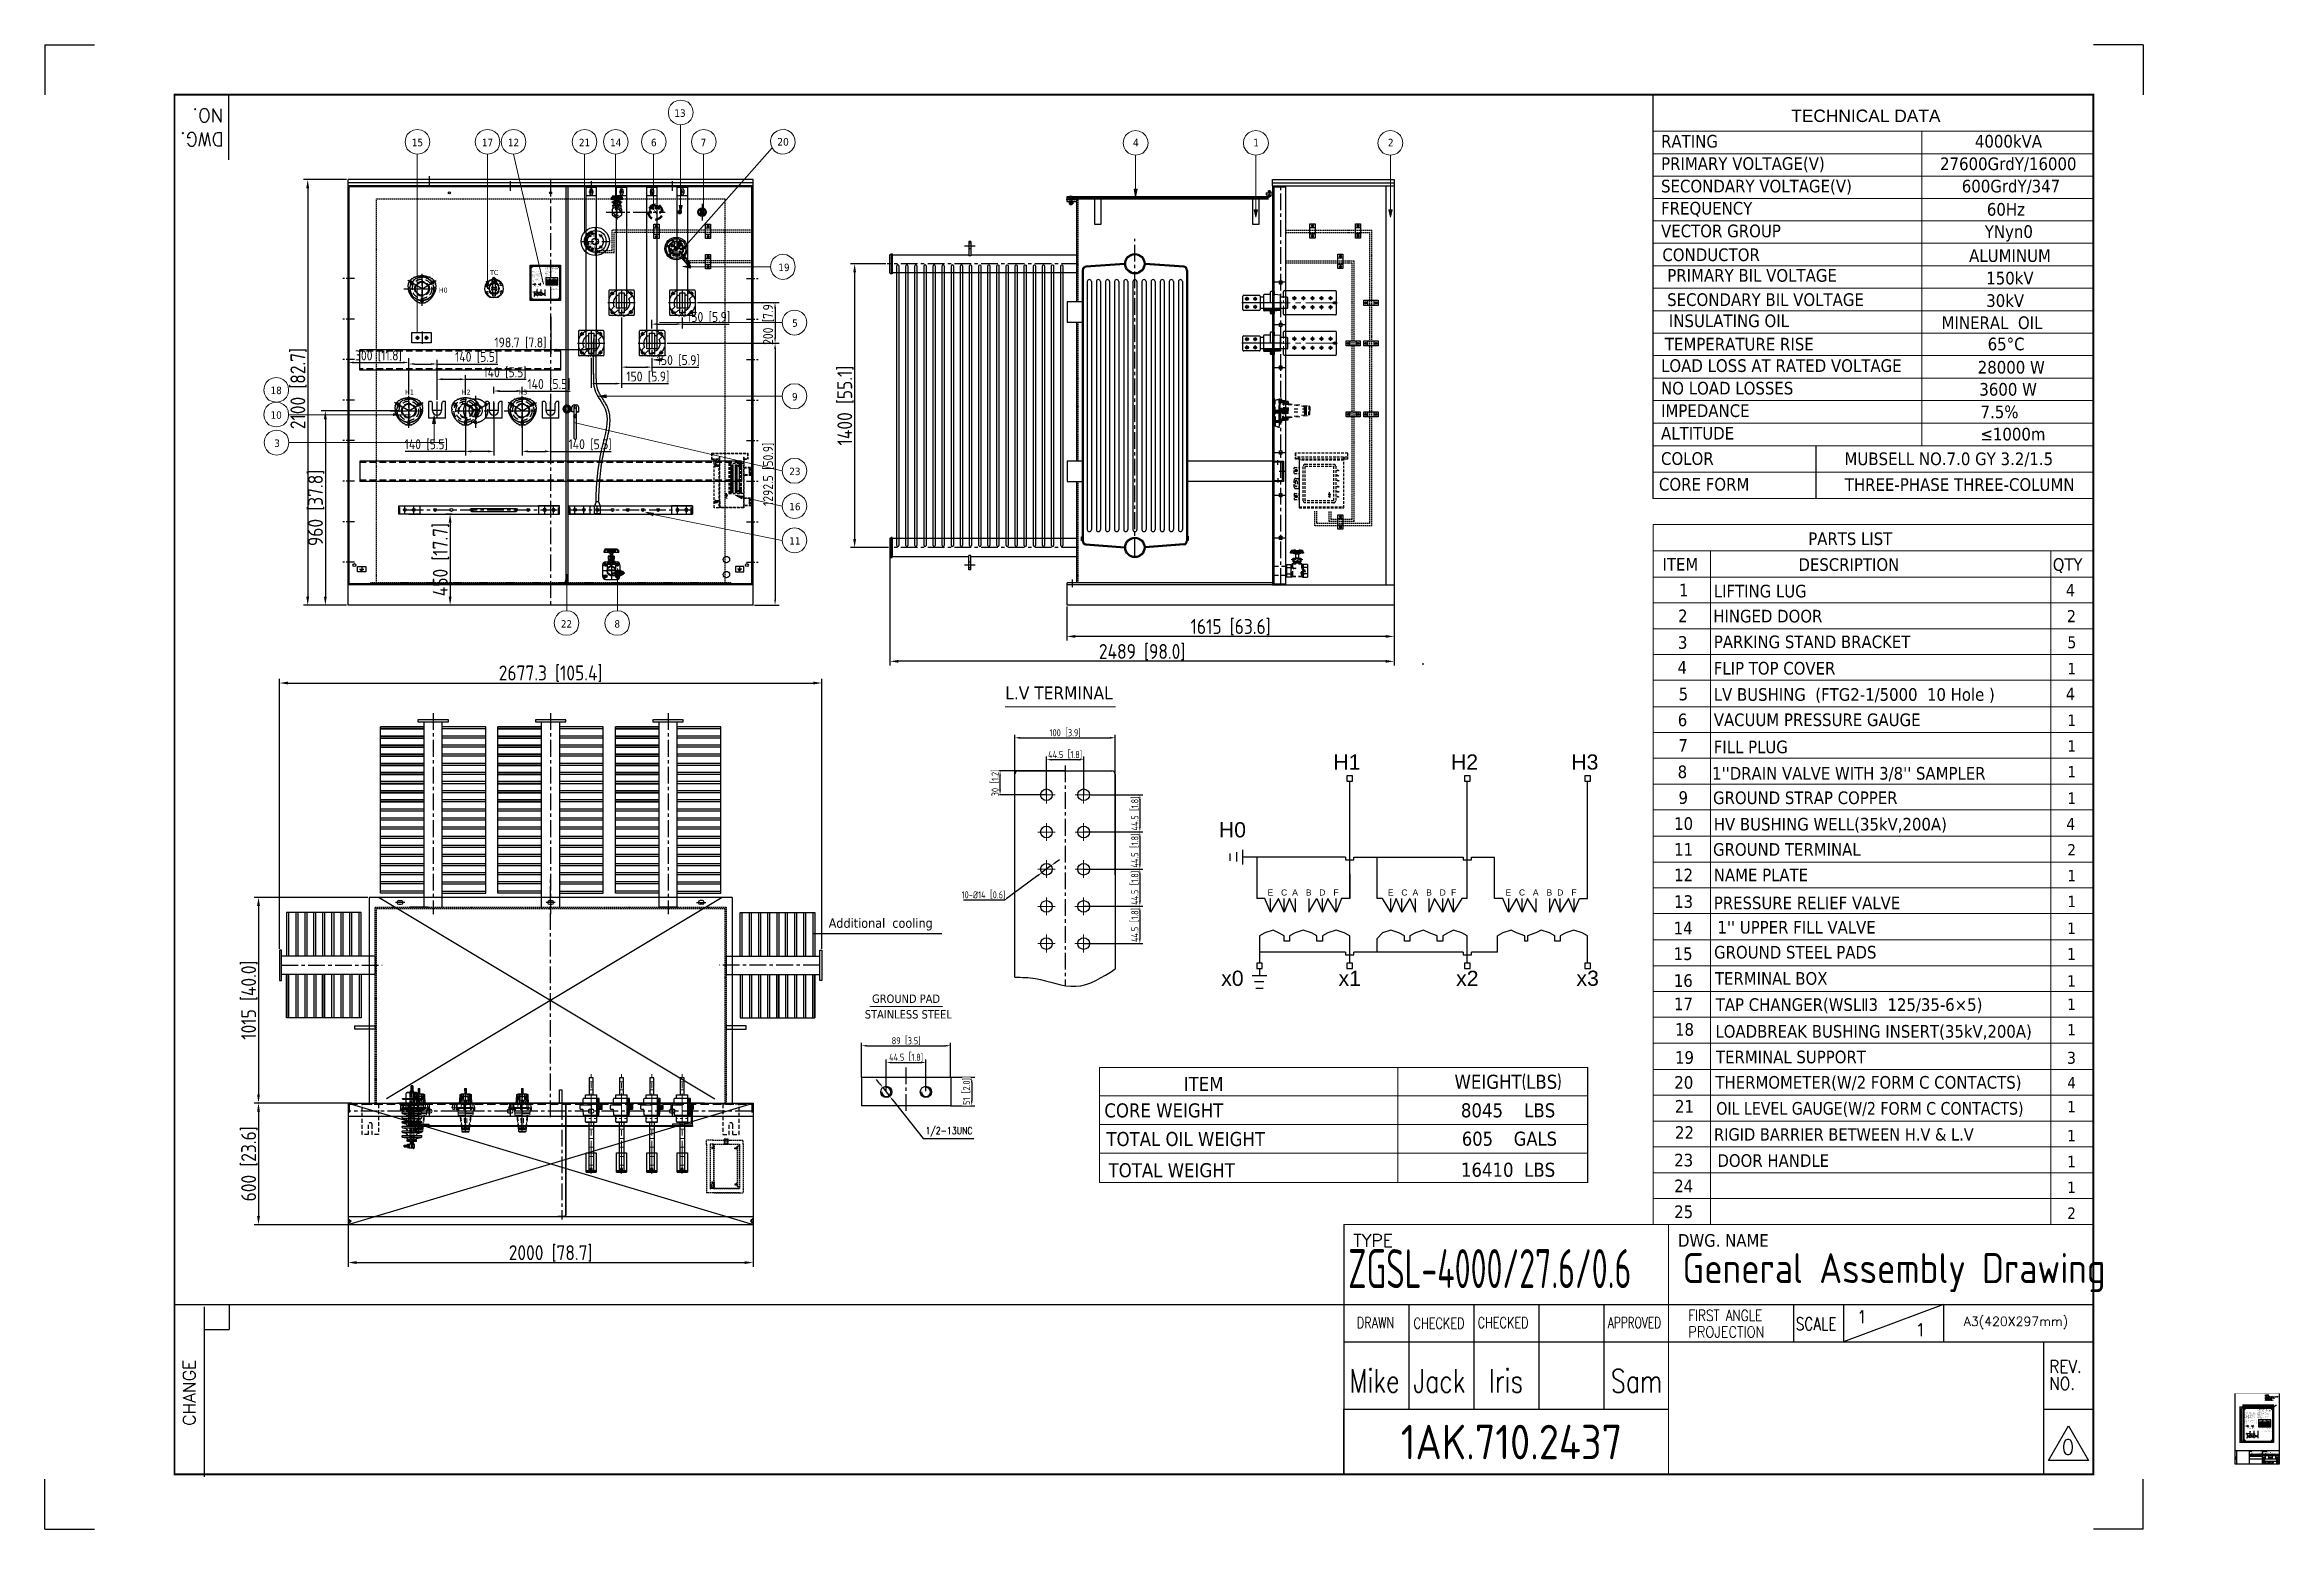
# Model space of a CAD drawing. Header units: millimetres. Extents: x 183355 to 194386, y -190559 to -183233.
import ezdxf
from ezdxf.enums import TextEntityAlignment as Align

# ---------------------------------------------------------------- set-up
doc = ezdxf.new("R2010")
doc.units = ezdxf.units.MM
doc.header["$LTSCALE"] = 13
for name, pattern in [('CENTER', [50.8, 31.75, -6.35, 6.35, -6.35]), ('CENTER2', [1.125, 0.75, -0.125, 0.125, -0.125]), ('CENTERX2', [101.6, 63.5, -12.7, 12.7, -12.7]), ('DASHED', [0.75, 0.5, -0.25]), ('HIDDEN', [9.525, 6.35, -3.175]), ('点画线', [18, 12, -2, 2, -2]), ('虚线', [2, 1, -1])]:
    doc.linetypes.add(name, pattern=pattern)
doc.layers.get('0').update_dxf_attribs({"color": 1, "linetype": 'CENTER'})
for name, color, linetype in [('1', 4, 'Continuous'), ('1轮廓实线层', 7, 'Continuous'), ('2', 3, 'Continuous'), ('2细线层', 4, 'Continuous'), ('3', 6, 'HIDDEN'), ('3中心线层', 1, 'CENTER'), ('4', 2, 'HIDDEN'), ('4虚线层', 6, 'DASHED'), ('5剖面线层', 2, 'Continuous'), ('6文字层', 3, 'Continuous'), ('C00-00-00', 7, 'Continuous'), ('PDF_0', 7, 'Continuous'), ('PDF_Geometry', 7, 'Continuous'), ('PDF_几何图形', 7, 'Continuous'), ('中心线', 1, 'CENTER2'), ('图层2', 3, 'Continuous'), ('粗实线', 4, 'Continuous'), ('细实线', 2, 'Continuous'), ('虚线', 6, 'HIDDEN')]:
    doc.layers.add(name, color=color, linetype=linetype)
for name, color, linetype, lineweight in [('1粗实线', 4, 'Continuous', 50), ('2细实线', 3, 'Continuous', 20), ('中心线层', 1, '点画线', 18), ('剖面线层', 4, 'Continuous', 18), ('实体', 7, 'Continuous', 20), ('标注、文本', 3, 'Continuous', 25), ('虚线层', 6, '虚线', 18), ('铁心', 3, 'Continuous', 0)]:
    doc.layers.add(name, color=color, linetype=linetype, lineweight=lineweight)
doc.layers.add('paper', color=254, linetype='Continuous', plot=False)
doc.layers.add('PDF_实体填充', color=7, linetype='Continuous', true_color=0xffffff)
doc.styles.add('DWG_BLOCK', font='romant.shx', dxfattribs={"width": 0.8})
doc.styles.add('Note Text (ANSI)', font='arial.ttf')
doc.styles.add('PDF Arial', font='arial.ttf')
doc.styles.add('PDF FangSong', font='simfang.ttf')
doc.styles.add('ROMANS', font='romans.shx', dxfattribs={"bigfont": 'whgtxt.shx'})
doc.styles.get("Standard").update_dxf_attribs({"font": 'gbenor.shx', "bigfont": 'gbcbig.shx'})
doc.styles.add('Tahoma$001', font='tahoma.ttf', dxfattribs={"height": 2.159784})
doc.styles.add('Tahoma_txtstyle_28.83_0_0', font='tahoma.ttf')
doc.styles.add('Tahoma_txtstyle_28.93_0_0', font='tahoma.ttf')
doc.styles.add('Tahoma_txtstyle_30.40_0_0', font='tahoma.ttf')
doc.styles.add('Tahoma_txtstyle_30.51_0_0', font='tahoma.ttf')
doc.styles.add('Tahoma_txtstyle_38.05_0_0', font='tahoma.ttf')
doc.dimstyles.new('1-15', dxfattribs={"dimscale": 10, "dimtxt": 3.5, "dimasz": 2, "dimexe": 1.5, "dimexo": 0.5, "dimgap": 0.5, "dimtad": 1, "dimtoh": 1, "dimdec": 1, "dimdsep": 46, "dimtxsty": 'Standard', "dimcen": 2.5, "dimclrd": 3, "dimclre": 3, "dimclrt": 3, "dimadec": 0, "dimazin": 2, "dimtfac": 1, "dimtdec": 1, "dimtmove": 0, "dimatfit": 2, "dimfxl": 1, "dimarcsym": 0})
doc.dimstyles.new('ISO-25', dxfattribs={"dimtxt": 2.5, "dimasz": 2.5, "dimexe": 1.25, "dimexo": 0.625, "dimtad": 1, "dimtxsty": 'Standard', "dimcen": 2.5, "dimadec": 0, "dimazin": 0, "dimtfac": 1, "dimtmove": 0, "dimatfit": 3, "dimfxl": 1, "dimarcsym": 0})
doc.dimstyles.new('丁晓菲', dxfattribs={"dimscale": 10, "dimtxt": 3.5, "dimasz": 2.5, "dimexe": 1.5, "dimexo": 0, "dimgap": 0.5, "dimtad": 1, "dimtoh": 1, "dimtxsty": 'Standard', "dimcen": 2.5, "dimclrd": 3, "dimclre": 3, "dimclrt": 2, "dimadec": 0, "dimazin": 0, "dimtfac": 1, "dimtmove": 0, "dimatfit": 2, "dimfxl": 1, "dimarcsym": 0})
doc.dimstyles.new('英寸 1-10', dxfattribs={"dimscale": 14, "dimtxt": 3.5, "dimasz": 2, "dimexe": 1.5, "dimexo": 0.5, "dimgap": 0.5, "dimtad": 1, "dimtoh": 1, "dimdec": 1, "dimdsep": 46, "dimtxsty": 'Standard', "dimcen": 2.5, "dimclrd": 3, "dimclre": 3, "dimclrt": 3, "dimadec": 0, "dimazin": 2, "dimtfac": 1, "dimtdec": 1, "dimtmove": 0, "dimatfit": 2, "dimfxl": 1, "dimarcsym": 0})

# ---------------------------------------------------------------- blocks, each defined once
blk = doc.blocks.new('*D27')
at = {"layer": 'Defpoints', "color": 0}
for p in [(188639, -186653), (188144, -187366), (188639, -187329)]:
    blk.add_point(p, dxfattribs=at)
at = {"layer": '标注、文本', "color": 3, "lineweight": -2}
for p, q in [((188144, -187366), (188144, -186638)), ((188169, -186653), (188614, -186653)), ((188639, -187329), (188639, -186638))]:
    blk.add_line(p, q, dxfattribs=at)
at = {"layer": '标注、文本', "color": 3}
for points in [[(188169, -186649), (188169, -186658), (188144, -186653)], [(188614, -186649), (188614, -186658), (188639, -186653)]]:
    blk.add_solid(points, dxfattribs=at)
at = {"layer": '标注、文本', "color": 2, "insert": (188392, -186630), "char_height": 35, "attachment_point": 5, "bg_fill": 3, "box_fill_scale": 1.1, "bg_fill_color": 256, "bg_fill_true_color": 13158600, "bg_fill_transparency": 14579444}
blk.add_mtext('100［3.9]', dxfattribs=at)
blk = doc.blocks.new('*D28')
at = {"layer": 'Defpoints', "color": 0}
for p in [(188392, -186817), (188300, -186935)]:
    blk.add_point(p, dxfattribs=at)
at = {"layer": '标注、文本', "color": 3, "lineweight": -2}
for p, q in [((188392, -186817), (188056, -186817)), ((188071, -186910), (188071, -186842)), ((188300, -186935), (188056, -186935))]:
    blk.add_line(p, q, dxfattribs=at)
at = {"layer": '标注、文本', "color": 3}
for points in [[(188067, -186842), (188075, -186842), (188071, -186817)], [(188067, -186910), (188075, -186910), (188071, -186935)]]:
    blk.add_solid(points, dxfattribs=at)
at = {"layer": '标注、文本', "color": 2, "insert": (188048, -186876), "char_height": 35, "attachment_point": 5, "rotation": 90, "bg_fill": 3, "box_fill_scale": 1.1, "bg_fill_color": 256, "bg_fill_true_color": 13158600, "bg_fill_transparency": 4748332}
blk.add_mtext('30［1.2]', dxfattribs=at)
at = {"layer": 'Defpoints', "color": 0}
blk.add_point((188071, -186817), dxfattribs=at)
blk = doc.blocks.new('*D29')
at = {"layer": 'Defpoints', "color": 0}
for p in [(188300, -186935), (188484, -186935)]:
    blk.add_point(p, dxfattribs=at)
at = {"layer": '标注、文本', "color": 3, "lineweight": -2}
for p, q in [((188300, -186935), (188300, -186746)), ((188325, -186761), (188459, -186761)), ((188484, -186935), (188484, -186746))]:
    blk.add_line(p, q, dxfattribs=at)
at = {"layer": '标注、文本', "color": 3}
for points in [[(188325, -186757), (188325, -186766), (188300, -186761)], [(188459, -186757), (188459, -186766), (188484, -186761)]]:
    blk.add_solid(points, dxfattribs=at)
at = {"layer": '标注、文本', "color": 2, "insert": (188392, -186738), "char_height": 35, "attachment_point": 5, "bg_fill": 3, "box_fill_scale": 1.1, "bg_fill_color": 256, "bg_fill_true_color": 13158600, "bg_fill_transparency": 93}
blk.add_mtext('44.5［1.8]', dxfattribs=at)
at = {"layer": 'Defpoints', "color": 0}
blk.add_point((188484, -186761), dxfattribs=at)
blk = doc.blocks.new('*D30')
at = {"layer": 'Defpoints', "color": 0}
for p in [(188520, -186935), (188484, -187118)]:
    blk.add_point(p, dxfattribs=at)
at = {"layer": '标注、文本', "color": 3, "lineweight": -2}
for p, q in [((188520, -186935), (188776, -186935)), ((188761, -186960), (188761, -187093)), ((188484, -187118), (188776, -187118))]:
    blk.add_line(p, q, dxfattribs=at)
at = {"layer": '标注、文本', "color": 3}
for points in [[(188757, -186960), (188765, -186960), (188761, -186935)], [(188757, -187093), (188765, -187093), (188761, -187118)]]:
    blk.add_solid(points, dxfattribs=at)
at = {"layer": '标注、文本', "color": 2, "insert": (188738, -187027), "char_height": 35, "attachment_point": 5, "rotation": 89.979, "bg_fill": 3, "box_fill_scale": 1.1, "bg_fill_color": 256, "bg_fill_true_color": 13158600, "bg_fill_transparency": 14579444}
blk.add_mtext('44.5［1.8]', dxfattribs=at)
at = {"layer": 'Defpoints', "color": 0}
blk.add_point((188761, -187118), dxfattribs=at)
blk = doc.blocks.new('*D31')
at = {"layer": 'Defpoints', "color": 0}
for p in [(188323, -187284), (188277, -187318)]:
    blk.add_point(p, dxfattribs=at)
at = {"layer": '标注、文本', "color": 3, "lineweight": -2}
for p, q in [((188323, -187284), (188277, -187318)), ((188343, -187269), (188364, -187254)), ((188257, -187333), (188093, -187454)), ((188093, -187454), (187890, -187454))]:
    blk.add_line(p, q, dxfattribs=at)
at = {"layer": '标注、文本', "color": 3}
for points in [[(188341, -187266), (188346, -187273), (188323, -187284)], [(188254, -187330), (188259, -187337), (188277, -187318)]]:
    blk.add_solid(points, dxfattribs=at)
at = {"layer": '标注、文本', "color": 2, "insert": (187989, -187430), "char_height": 35, "attachment_point": 5, "bg_fill": 3, "box_fill_scale": 1.1, "bg_fill_color": 256, "bg_fill_true_color": 13158600, "bg_fill_transparency": 14579444}
blk.add_mtext('10-%%C14［0.6]', dxfattribs=at)
blk = doc.blocks.new('A$C78BF4BCD')
at = {"layer": '1', "color": 1, "linetype": 'CENTERX2', "lineweight": -3, "ltscale": 0.1}
for p, q in [((63, 37), (18, 37)), ((40, 0), (40, 82))]:
    blk.add_line(p, q, dxfattribs=at)
at = {"layer": '粗实线', "lineweight": 30}
for p, q in [((0, 0), (0, 82)), ((8, 82), (0, 82)), ((81, 0), (0, 0)), ((18, 37), (18, 72)), ((63, 37), (63, 72)), ((81, 82), (73, 82)), ((81, 0), (81, 82))]:
    blk.add_line(p, q, dxfattribs=at)
for centre, radius, start, end in [((8, 72), 10, 0, 90), ((40, 37), 22.5, 180, 0), ((73, 72), 10, 90, 180)]:
    blk.add_arc(centre, radius, start, end, dxfattribs=at)
blk = doc.blocks.new('A$C03F92070')
at = {"layer": '4虚线层', "ltscale": 5}
for p, q in [((68, 40), (68, 116)), ((16, 95), (11, 98)), ((16, 108), (22, 104)), ((23, 71), (112, 71)), ((62, 9), (62, 15)), ((73, 15), (73, 9)), ((114, 104), (119, 108)), ((125, 98), (119, 95))]:
    blk.add_line(p, q, dxfattribs=at)
for radius in [57.5, 48, 36, 32.5]:
    blk.add_circle((68, 71), radius, dxfattribs=at)
at = {"layer": '4虚线层', "ltscale": 5, "extrusion": (0, 0, -1)}
for centre, radius, start, end in [((-68, 71), 71.5, 20.9645, 39.0355), ((-69, 46), 90, 51.0831, 52.2343), ((-69, 46), 90, 55.4521, 61.3818), ((-69, 46), 90, 64.9245, 71.0219), ((-62, 65), 70, 71.0219, 87.9453), ((-68, -88), 224, 87.9453, 92.0547), ((-73, 65), 70, 92.0547, 108.9781), ((-67, 46), 90, 108.9781, 115.0755), ((-67, 46), 90, 118.6182, 124.5479), ((-67, 46), 90, 127.7657, 128.9169), ((-68, 71), 71.5, 140.9645, 159.0355), ((-90, 83), 90, 358.6182, 4.5479), ((-90, 83), 90, 349.4672, 355.0755), ((-90, 83), 90, 7.7657, 8.9169), ((-70, 79), 70, 331.9245, 349.4672), ((-206, 152), 224, 327.6503, 331.9245), ((-76, 70), 70, 310.1708, 327.6503), ((-89, 85), 90, 304.9245, 310.1708), ((-89, 85), 90, 295.4521, 301.3818), ((-89, 85), 90, 291.0831, 292.2343), ((-68, 71), 71.5, 260.9645, 279.0355), ((-47, 85), 90, 247.7657, 248.9169), ((-47, 85), 90, 238.6182, 244.5479), ((-47, 85), 90, 233.0262, 235.0755), ((-59, 69), 70, 212.3568, 233.0262), ((71, 151), 224, 207.2178, 212.3568), ((-66, 81), 70, 186.6023, 207.2178), ((-46, 83), 90, 171.0831, 172.2343), ((-46, 83), 90, 175.4521, 181.3818), ((-46, 83), 90, 184.9245, 186.6023)]:
    blk.add_arc(centre, radius, start, end, dxfattribs=at)
at = {"layer": '4虚线层', "ltscale": 5}
for centre, start, end in [((14, 103), 60, 240), ((19, 100), 240, 60), ((68, 15), 0, 180), ((68, 9), 180, 0), ((116, 100), 120, 300), ((122, 103), 300, 120)]:
    blk.add_arc(centre, 5.5, start, end, dxfattribs=at)
for points, knots in [([(15, 118), (15, 118), (14, 118), (14, 118), (14, 118), (14, 118), (14, 118)], [0, 0, 0, 0, 0.251749, 0.501948, 0.751171, 1, 1, 1, 1]), ([(14, 118), (14, 118), (14, 118), (14, 118), (14, 118), (14, 118), (14, 118)], [0, 0, 0, 0, 0.251777, 0.501943, 0.751136, 1, 1, 1, 1]), ([(14, 118), (14, 118), (14, 118), (14, 118), (14, 118), (14, 118), (14, 118)], [0, 0, 0, 0, 0.272943, 0.542517, 0.809704, 1, 1, 1, 1]), ([(16, 119), (16, 119), (16, 119), (15, 119), (15, 119), (15, 119), (15, 119), (15, 119), (15, 118), (15, 118), (15, 118), (15, 118)], [0, 0, 0, 0, 0.114473, 0.22719, 0.338528, 0.448878, 0.558641, 0.668227, 0.778044, 0.888502, 1, 1, 1, 1]), ([(18, 121), (18, 121), (18, 121), (18, 120), (17, 120), (17, 120), (17, 120), (16, 120), (16, 119), (16, 119), (16, 119)], [0, 0, 0, 0, 0.026865, 0.187364, 0.351072, 0.511786, 0.674931, 0.783277, 0.891149, 1, 1, 1, 1]), ([(31, 128), (31, 128), (31, 128), (31, 128), (31, 128), (31, 128), (30, 128), (30, 128), (30, 128), (30, 128), (30, 127), (29, 127), (29, 127), (29, 127), (28, 127), (28, 127), (28, 127), (27, 126), (27, 126), (27, 126), (27, 126), (26, 126), (26, 126), (26, 126), (26, 126), (26, 125), (26, 125), (26, 125), (26, 125), (26, 125), (26, 125), (26, 125)], [0, 0, 0, 0, 0.043819, 0.043819, 0.119878, 0.119878, 0.195937, 0.195937, 0.271996, 0.271996, 0.348055, 0.348055, 0.424114, 0.424114, 0.500173, 0.500173, 0.576231, 0.576231, 0.65229, 0.65229, 0.728349, 0.728349, 0.804408, 0.804408, 0.880467, 0.880467, 0.956526, 0.956526, 0.994556, 0.994556, 1, 1, 1, 1]), ([(31, 128), (31, 128), (31, 128), (30, 128), (30, 128), (30, 128), (30, 128), (30, 127), (30, 127), (30, 127), (30, 127), (30, 127), (30, 127), (29, 126), (29, 126), (29, 126), (29, 126), (28, 126), (28, 126), (28, 126), (27, 126), (27, 126), (27, 126), (27, 126), (26, 126), (26, 126), (26, 126), (26, 125)], [0, 0, 0, 0, 0.0625, 0.0625, 0.125, 0.125, 0.1875, 0.1875, 0.25, 0.25, 0.3125, 0.3125, 0.375, 0.375, 0.4375, 0.4375, 0.5, 0.5, 0.625, 0.625, 0.75, 0.75, 0.8125, 0.8125, 0.875, 0.875, 1, 1, 1, 1]), ([(110, 125), (110, 125), (110, 125), (110, 125), (110, 125), (110, 125), (110, 125), (110, 126), (110, 126), (109, 126), (109, 126), (109, 126), (109, 126), (108, 126), (108, 126), (108, 127), (108, 127), (107, 127), (107, 127), (107, 127), (107, 127), (106, 127), (106, 128), (106, 128), (106, 128), (105, 128), (105, 128), (105, 128), (105, 128), (105, 128), (105, 128), (105, 128), (105, 128), (105, 128)], [0, 0, 0, 0, 0.005743, 0.005743, 0.043766, 0.043766, 0.119813, 0.119813, 0.195859, 0.195859, 0.271906, 0.271906, 0.347952, 0.347952, 0.423999, 0.423999, 0.500046, 0.500046, 0.576092, 0.576092, 0.652139, 0.652139, 0.728185, 0.728185, 0.804232, 0.804232, 0.880279, 0.880279, 0.956325, 0.956325, 0.994349, 0.994349, 1, 1, 1, 1]), ([(110, 125), (110, 126), (110, 126), (110, 126), (110, 126), (109, 126), (109, 126), (108, 126), (108, 126), (108, 126), (107, 126), (107, 126), (107, 126), (107, 126), (106, 126), (106, 127), (106, 127), (106, 127), (106, 127), (106, 127), (106, 127), (105, 128), (105, 128), (105, 128), (105, 128), (105, 128), (105, 128), (105, 128)], [0, 0, 0, 0, 0.0625, 0.0625, 0.125, 0.125, 0.25, 0.25, 0.375, 0.375, 0.5, 0.5, 0.5625, 0.5625, 0.625, 0.625, 0.6875, 0.6875, 0.75, 0.75, 0.8125, 0.8125, 0.875, 0.875, 0.9375, 0.9375, 1, 1, 1, 1]), ([(120, 119), (120, 119), (120, 119), (120, 119), (120, 119), (119, 120), (119, 120), (119, 120), (119, 120), (118, 120), (118, 120), (118, 121), (118, 121), (118, 121)], [0, 0, 0, 0, 0.05466, 0.108896, 0.162888, 0.216817, 0.270864, 0.325211, 0.488741, 0.649833, 0.813717, 0.974388, 1, 1, 1, 1]), ([(121, 118), (121, 118), (121, 118), (121, 118), (121, 119), (121, 119), (121, 119), (120, 119), (120, 119), (120, 119), (120, 119), (120, 119)], [0, 0, 0, 0, 0.111498, 0.221956, 0.331773, 0.441359, 0.551122, 0.661472, 0.77281, 0.885527, 1, 1, 1, 1]), ([(121, 118), (121, 118), (121, 118), (121, 118), (121, 118), (121, 118), (121, 118)], [0, 0, 0, 0, 0.248829, 0.498052, 0.748251, 1, 1, 1, 1]), ([(122, 118), (122, 118), (122, 118), (122, 118), (122, 118), (122, 118), (121, 118)], [0, 0, 0, 0, 0.248864, 0.498057, 0.748223, 1, 1, 1, 1]), ([(122, 118), (122, 118), (122, 118), (122, 118), (122, 118), (122, 118), (122, 118)], [0, 0, 0, 0, 0.190293, 0.457482, 0.727057, 1, 1, 1, 1]), ([(1, 93), (1, 93), (0, 93), (0, 92), (0, 92), (0, 92), (0, 92), (0, 92), (0, 91), (0, 91), (0, 91), (0, 90), (0, 90), (0, 90)], [0, 0, 0, 0, 0.05466, 0.108897, 0.162889, 0.216817, 0.270864, 0.325211, 0.488741, 0.649833, 0.813717, 0.974388, 1, 1, 1, 1]), ([(0, 81), (0, 81), (0, 81), (0, 81), (0, 81), (0, 81), (0, 81), (0, 81), (0, 81), (0, 80), (0, 80), (0, 80), (0, 80), (0, 79), (0, 79), (0, 79), (0, 78), (0, 78), (0, 78), (0, 77), (0, 77), (0, 77), (0, 76), (0, 76), (0, 76), (0, 76), (0, 76), (0, 75), (0, 75), (0, 75), (0, 75), (0, 75), (0, 75), (0, 75)], [0, 0, 0, 0, 0.005743, 0.005743, 0.043766, 0.043766, 0.119813, 0.119813, 0.195859, 0.195859, 0.271906, 0.271906, 0.347952, 0.347952, 0.423999, 0.423999, 0.500046, 0.500046, 0.576092, 0.576092, 0.652139, 0.652139, 0.728185, 0.728185, 0.804232, 0.804232, 0.880279, 0.880279, 0.956325, 0.956325, 0.994349, 0.994349, 1, 1, 1, 1]), ([(0, 81), (0, 81), (0, 81), (0, 81), (0, 81), (0, 80), (0, 80), (0, 79), (1, 79), (1, 79), (1, 78), (1, 78), (1, 78), (1, 78), (1, 77), (1, 77), (1, 77), (1, 77), (1, 77), (1, 76), (1, 76), (1, 76), (0, 76), (0, 76), (0, 76), (0, 76), (0, 75), (0, 75)], [0, 0, 0, 0, 0.0625, 0.0625, 0.125, 0.125, 0.25, 0.25, 0.375, 0.375, 0.5, 0.5, 0.5625, 0.5625, 0.625, 0.625, 0.6875, 0.6875, 0.75, 0.75, 0.8125, 0.8125, 0.875, 0.875, 0.9375, 0.9375, 1, 1, 1, 1]), ([(1, 95), (1, 95), (1, 95), (1, 94), (1, 94), (1, 94), (1, 94)], [0, 0, 0, 0, 0.248829, 0.498052, 0.748251, 1, 1, 1, 1]), ([(1, 95), (1, 95), (1, 95), (1, 95), (1, 95), (1, 95), (1, 95)], [0, 0, 0, 0, 0.190297, 0.457484, 0.727058, 1, 1, 1, 1]), ([(1, 94), (1, 94), (1, 94), (1, 94), (1, 94), (1, 94), (1, 93), (1, 93), (1, 93), (1, 93), (1, 93), (1, 93)], [0, 0, 0, 0, 0.111498, 0.221956, 0.331773, 0.441359, 0.551122, 0.661472, 0.77281, 0.885527, 1, 1, 1, 1]), ([(37, 11), (37, 11), (37, 11), (37, 11), (37, 11), (38, 11), (38, 11), (38, 11), (38, 11), (38, 10), (39, 10), (39, 10), (39, 10), (39, 10), (40, 10), (40, 9), (40, 9), (41, 9), (41, 9), (41, 9), (41, 9), (42, 8), (42, 8), (42, 8), (42, 8), (42, 8), (42, 8), (42, 8), (42, 8), (42, 8), (42, 8), (42, 8)], [0, 0, 0, 0, 0.043819, 0.043819, 0.119878, 0.119878, 0.195937, 0.195937, 0.271996, 0.271996, 0.348055, 0.348055, 0.424114, 0.424114, 0.500173, 0.500173, 0.576231, 0.576231, 0.65229, 0.65229, 0.728349, 0.728349, 0.804408, 0.804408, 0.880467, 0.880467, 0.956526, 0.956526, 0.994556, 0.994556, 1, 1, 1, 1]), ([(37, 11), (38, 11), (38, 11), (38, 11), (38, 11), (38, 11), (38, 11), (38, 11), (38, 11), (39, 11), (39, 11), (39, 11), (39, 11), (40, 11), (40, 11), (40, 10), (40, 10), (40, 10), (41, 10), (41, 9), (41, 9), (41, 9), (41, 9), (42, 9), (42, 8), (42, 8), (42, 8), (42, 8)], [0, 0, 0, 0, 0.0625, 0.0625, 0.125, 0.125, 0.1875, 0.1875, 0.25, 0.25, 0.3125, 0.3125, 0.375, 0.375, 0.4375, 0.4375, 0.5, 0.5, 0.625, 0.625, 0.75, 0.75, 0.8125, 0.8125, 0.875, 0.875, 1, 1, 1, 1]), ([(50, 4), (50, 4), (50, 4), (51, 3), (51, 3), (51, 3), (52, 3), (52, 3), (52, 3), (53, 3), (53, 3)], [0, 0, 0, 0, 0.026866, 0.187364, 0.351073, 0.511786, 0.674931, 0.783277, 0.891149, 1, 1, 1, 1]), ([(53, 3), (53, 3), (53, 2), (53, 2), (53, 2), (53, 2), (53, 2), (54, 2), (54, 2), (54, 2), (54, 2), (54, 2)], [0, 0, 0, 0, 0.114473, 0.22719, 0.338528, 0.448878, 0.558641, 0.668227, 0.778044, 0.888502, 1, 1, 1, 1]), ([(54, 2), (54, 2), (54, 2), (54, 2), (54, 2), (54, 2), (54, 2)], [0, 0, 0, 0, 0.251749, 0.501948, 0.751171, 1, 1, 1, 1]), ([(54, 2), (54, 2), (54, 2), (55, 2), (55, 2), (55, 2), (55, 2)], [0, 0, 0, 0, 0.251777, 0.501943, 0.751136, 1, 1, 1, 1]), ([(55, 2), (55, 2), (55, 2), (55, 2), (55, 2), (55, 2), (55, 2)], [0, 0, 0, 0, 0.272943, 0.542518, 0.809705, 1, 1, 1, 1]), ([(81, 2), (81, 2), (81, 2), (82, 2), (82, 2), (82, 2), (82, 2)], [0, 0, 0, 0, 0.248829, 0.498052, 0.748251, 1, 1, 1, 1]), ([(81, 2), (81, 2), (81, 2), (81, 2), (81, 2), (81, 2), (81, 2)], [0, 0, 0, 0, 0.248864, 0.498057, 0.748223, 1, 1, 1, 1]), ([(81, 2), (81, 2), (81, 2), (81, 2), (81, 2), (81, 2), (81, 2)], [0, 0, 0, 0, 0.190295, 0.457482, 0.727057, 1, 1, 1, 1]), ([(82, 2), (82, 2), (82, 2), (82, 2), (82, 2), (82, 2), (82, 2), (83, 2), (83, 2), (83, 2), (83, 3), (83, 3)], [0, 0, 0, 0, 0.111498, 0.221956, 0.331773, 0.441359, 0.551122, 0.661472, 0.77281, 0.885527, 1, 1, 1, 1]), ([(83, 3), (83, 3), (83, 3), (83, 3), (84, 3), (84, 3), (84, 3), (84, 3), (84, 3), (85, 3), (85, 3), (85, 4), (85, 4), (85, 4)], [0, 0, 0, 0, 0.05466, 0.108897, 0.162889, 0.216817, 0.270864, 0.325211, 0.488741, 0.649834, 0.813718, 0.974389, 1, 1, 1, 1]), ([(93, 8), (93, 8), (93, 8), (93, 8), (93, 8), (93, 8), (94, 8), (94, 8), (94, 8), (94, 8), (94, 8), (95, 9), (95, 9), (95, 9), (95, 9), (96, 9), (96, 9), (96, 10), (96, 10), (97, 10), (97, 10), (97, 10), (97, 10), (98, 11), (98, 11), (98, 11), (98, 11), (98, 11), (98, 11), (98, 11), (98, 11), (98, 11), (98, 11), (98, 11)], [0, 0, 0, 0, 0.005743, 0.005743, 0.043766, 0.043766, 0.119813, 0.119813, 0.195859, 0.195859, 0.271906, 0.271906, 0.347952, 0.347952, 0.423999, 0.423999, 0.500046, 0.500046, 0.576092, 0.576092, 0.652139, 0.652139, 0.728185, 0.728185, 0.804232, 0.804232, 0.880279, 0.880279, 0.956325, 0.956325, 0.994349, 0.994349, 1, 1, 1, 1]), ([(94, 8), (94, 8), (94, 8), (94, 8), (94, 8), (94, 9), (94, 9), (95, 9), (95, 9), (95, 10), (95, 10), (96, 10), (96, 10), (96, 11), (96, 11), (96, 11), (97, 11), (97, 11), (97, 11), (97, 11), (97, 11), (98, 11), (98, 11), (98, 11), (98, 11), (98, 11), (98, 11), (98, 11)], [0, 0, 0, 0, 0.0625, 0.0625, 0.125, 0.125, 0.25, 0.25, 0.375, 0.375, 0.5, 0.5, 0.5625, 0.5625, 0.625, 0.625, 0.6875, 0.6875, 0.75, 0.75, 0.8125, 0.8125, 0.875, 0.875, 0.9375, 0.9375, 1, 1, 1, 1]), ([(135, 95), (135, 95), (135, 95), (135, 95), (135, 95), (135, 95), (135, 95)], [0, 0, 0, 0, 0.272943, 0.542517, 0.809704, 1, 1, 1, 1]), ([(135, 95), (135, 95), (135, 95), (135, 95), (135, 95), (135, 95), (135, 95)], [0, 0, 0, 0, 0.251777, 0.501943, 0.751136, 1, 1, 1, 1]), ([(135, 94), (135, 94), (135, 94), (135, 94), (135, 95), (135, 95), (135, 95)], [0, 0, 0, 0, 0.251749, 0.501948, 0.751171, 1, 1, 1, 1]), ([(135, 93), (135, 93), (135, 93), (135, 93), (135, 93), (135, 93), (135, 94), (135, 94), (135, 94), (135, 94), (135, 94), (135, 94)], [0, 0, 0, 0, 0.114473, 0.22719, 0.338528, 0.448878, 0.558641, 0.668227, 0.778044, 0.888502, 1, 1, 1, 1]), ([(135, 90), (135, 90), (135, 90), (135, 91), (135, 91), (135, 91), (135, 92), (135, 92), (135, 92), (135, 93), (135, 93)], [0, 0, 0, 0, 0.026865, 0.187364, 0.351073, 0.511786, 0.674931, 0.783277, 0.891149, 1, 1, 1, 1]), ([(135, 75), (135, 75), (135, 75), (135, 75), (135, 75), (135, 76), (135, 76), (135, 76), (135, 76), (135, 77), (135, 77), (136, 77), (136, 77), (136, 78), (136, 78), (136, 78), (136, 79), (136, 79), (136, 79), (136, 80), (136, 80), (136, 80), (136, 80), (136, 81), (136, 81), (136, 81), (136, 81), (136, 81), (136, 81), (136, 81), (136, 81), (136, 81)], [0, 0, 0, 0, 0.043819, 0.043819, 0.119878, 0.119878, 0.195937, 0.195937, 0.271996, 0.271996, 0.348055, 0.348055, 0.424114, 0.424114, 0.500173, 0.500173, 0.576232, 0.576232, 0.65229, 0.65229, 0.728349, 0.728349, 0.804408, 0.804408, 0.880467, 0.880467, 0.956526, 0.956526, 0.994556, 0.994556, 1, 1, 1, 1]), ([(135, 75), (135, 75), (135, 76), (135, 76), (135, 76), (135, 76), (135, 76), (135, 76), (135, 76), (135, 77), (135, 77), (135, 77), (135, 77), (135, 77), (135, 78), (135, 78), (135, 78), (135, 78), (135, 79), (135, 79), (135, 79), (135, 80), (135, 80), (135, 80), (136, 80), (136, 81), (136, 81), (136, 81)], [0, 0, 0, 0, 0.0625, 0.0625, 0.125, 0.125, 0.1875, 0.1875, 0.25, 0.25, 0.3125, 0.3125, 0.375, 0.375, 0.4375, 0.4375, 0.5, 0.5, 0.625, 0.625, 0.75, 0.75, 0.8125, 0.8125, 0.875, 0.875, 1, 1, 1, 1])]:
    blk.add_open_spline(points, degree=3, knots=knots, dxfattribs=at)
blk.add_open_spline([(1, 95), (1, 95), (1, 95), (1, 95)], degree=3, dxfattribs=at)
blk = doc.blocks.new('A$C712F3155')
at = {"layer": '1', "color": 1, "linetype": 'CENTERX2', "lineweight": -3, "ltscale": 0.1}
for p, q in [((90, 84), (20, 125)), ((90, 0), (90, 157)), ((90, 130), (90, 35)), ((90, 84), (160, 125)), ((0, 84), (159, 84))]:
    blk.add_line(p, q, dxfattribs=at)
blk.add_circle((90, 84), 59, dxfattribs=at)
at = {"layer": '2细线层'}
for centre in [(39, 114), (141, 114), (90, 25)]:
    blk.add_circle(centre, 5, dxfattribs=at)
at = {"layer": '标注、文本'}
for centre in [(39, 114), (141, 114), (90, 25)]:
    blk.add_arc(centre, 5.5, 242.6715, 150, dxfattribs=at)
at = {"layer": '粗实线'}
blk.add_circle((90, 84), 32.5, dxfattribs=at)
blk = doc.blocks.new('A$C41791604')
blk.add_line((22, 19), (22, 19))
at = {"layer": '1', "color": 1, "linetype": 'CENTERX2', "lineweight": -3, "ltscale": 0.1}
for p, q in [((13, 111), (32, 111)), ((22, 102), (22, 121)), ((68, 131), (68, 0)), ((68, 123), (68, 7)), ((123, 111), (104, 111)), ((114, 102), (114, 121)), ((136, 65), (0, 65)), ((126, 65), (10, 65)), ((32, 19), (13, 19)), ((22, 10), (22, 29)), ((104, 19), (123, 19)), ((114, 10), (114, 29))]:
    blk.add_line(p, q, dxfattribs=at)
for start, end in [(105.9424, 164.0639), (15.9361, 74.0576), (195.9361, 219.268), (224.9998, 254.0576), (285.9424, 344.0639)]:
    blk.add_arc((68, 65), 65, start, end, dxfattribs=at)
at = {"layer": '1粗实线', "lineweight": -3, "ltscale": 3}
blk.add_lwpolyline([(56, 115), (81, 115), (81, 15), (56, 15)], close=True, dxfattribs=at)
at = {"layer": '粗实线', "lineweight": 30}
for p, q in [((5, 124), (5, 7)), ((127, 128), (9, 128)), ((87, 101), (103, 117)), ((108, 112), (103, 117)), ((131, 124), (131, 7)), ((127, 3), (9, 3)), ((16, 31), (32, 46)), ((21, 26), (16, 31)), ((33, 14), (28, 18)), ((33, 14), (49, 29)), ((104, 84), (120, 100)), ((120, 100), (115, 105))]:
    blk.add_line(p, q, dxfattribs=at)
for centre in [(22, 111), (114, 19)]:
    blk.add_circle(centre, 6.5, dxfattribs=at)
for centre, radius, start, end in [((9, 124), 4, 90, 180), ((114, 111), 6.5, 277.0201, 172.9799), ((127, 124), 4, 0, 90), ((9, 7), 4, 180, 270), ((22, 19), 6.5, 97.0201, 352.9799), ((22, 19), 6.5, 135, 315), ((68, 65), 41, 107.7508, 207.9814), ((68, 65), 41, 242.0186, 252.2492), ((68, 65), 41, 62.0186, 72.2492), ((68, 65), 41, 287.7508, 27.9814), ((127, 7), 4, 270, 360)]:
    blk.add_arc(centre, radius, start, end, dxfattribs=at)
blk = doc.blocks.new('A$C611D0E0A')
at = {"layer": '粗实线', "lineweight": 30}
h = blk.add_hatch(color=256, dxfattribs=at)
h.dxf.hatch_style = 2
h.paths.add_polyline_path([(0.38, 1.19), (0.68, 1.19), (0.68, 1.35), (0.38, 1.35)])
h = blk.add_hatch(color=256, dxfattribs=at)
h.dxf.hatch_style = 2
h.paths.add_polyline_path([(0.42, 1.65), (0.47, 1.65), (0.47, 1.61)])
h = blk.add_hatch(color=256, dxfattribs=at)
h.dxf.hatch_style = 2
h.paths.add_polyline_path([(0.59, 1.99), (0.63, 1.99), (0.63, 1.95)])
h = blk.add_hatch(color=256, dxfattribs=at)
h.dxf.hatch_style = 2
h.paths.add_polyline_path([(0.63, 1.86), (0.89, 1.86), (0.89, 1.99), (0.63, 1.99)])
h = blk.add_hatch(color=256, dxfattribs=at)
h.dxf.hatch_style = 2
h.paths.add_polyline_path([(0.93, 2.2), (0.93, 2.16), (0.97, 2.16)])
h = blk.add_hatch(color=256, dxfattribs=at)
h.dxf.hatch_style = 2
h.paths.add_polyline_path([(0.93, 1.9), (1.14, 1.48), (1.27, 1.48)])
h = blk.add_hatch(color=256, dxfattribs=at)
h.dxf.hatch_style = 2
h.paths.add_polyline_path([(1.14, 1.48), (1.19, 1.44), (1.4, 1.44)])
h = blk.add_hatch(color=256, dxfattribs=at)
h.dxf.hatch_style = 2
h.paths.add_polyline_path([(1.14, 1.48), (1.27, 1.48), (1.4, 1.44)])
h = blk.add_hatch(color=256, dxfattribs=at)
h.dxf.hatch_style = 2
h.paths.add_polyline_path([(1.19, 1.35), (1.14, 1.31), (1.44, 1.31)])
h = blk.add_hatch(color=256, dxfattribs=at)
h.dxf.hatch_style = 2
h.paths.add_polyline_path([(1.14, 1.31), (1.19, 1.27), (1.44, 1.27)])
h = blk.add_hatch(color=256, dxfattribs=at)
h.dxf.hatch_style = 2
h.paths.add_polyline_path([(1.14, 1.31), (1.44, 1.31), (1.44, 1.27)])
h = blk.add_hatch(color=256, dxfattribs=at)
h.dxf.hatch_style = 2
h.paths.add_polyline_path([(1.19, 1.9), (1.44, 1.9), (1.44, 2.03), (1.19, 2.03)])
h = blk.add_hatch(color=256, dxfattribs=at)
h.dxf.hatch_style = 2
h.paths.add_polyline_path([(1.19, 1.44), (1.19, 1.4), (1.4, 1.4)])
h = blk.add_hatch(color=256, dxfattribs=at)
h.dxf.hatch_style = 2
h.paths.add_polyline_path([(1.19, 1.44), (1.4, 1.44), (1.4, 1.4)])
h = blk.add_hatch(color=256, dxfattribs=at)
h.dxf.hatch_style = 2
h.paths.add_polyline_path([(1.19, 1.4), (1.19, 1.35), (1.44, 1.35)])
h = blk.add_hatch(color=256, dxfattribs=at)
h.dxf.hatch_style = 2
h.paths.add_polyline_path([(1.19, 1.4), (1.4, 1.4), (1.44, 1.35)])
h = blk.add_hatch(color=256, dxfattribs=at)
h.dxf.hatch_style = 2
h.paths.add_polyline_path([(1.19, 1.35), (1.44, 1.35), (1.44, 1.31)])
h = blk.add_hatch(color=256, dxfattribs=at)
h.dxf.hatch_style = 2
h.paths.add_polyline_path([(1.19, 1.27), (1.23, 1.23), (1.48, 1.23)])
h = blk.add_hatch(color=256, dxfattribs=at)
h.dxf.hatch_style = 2
h.paths.add_polyline_path([(1.19, 1.27), (1.44, 1.27), (1.48, 1.23)])
h = blk.add_hatch(color=256, dxfattribs=at)
h.dxf.hatch_style = 2
h.paths.add_polyline_path([(1.23, 1.23), (1.31, 1.19), (1.48, 1.19)])
h = blk.add_hatch(color=256, dxfattribs=at)
h.dxf.hatch_style = 2
h.paths.add_polyline_path([(1.23, 1.23), (1.48, 1.23), (1.48, 1.19)])
h = blk.add_hatch(color=256, dxfattribs=at)
h.dxf.hatch_style = 2
h.paths.add_polyline_path([(1.31, 1.19), (1.35, 1.1), (1.57, 1.1)])
h = blk.add_hatch(color=256, dxfattribs=at)
h.dxf.hatch_style = 2
h.paths.add_polyline_path([(1.31, 1.19), (1.48, 1.19), (1.57, 1.1)])
h = blk.add_hatch(color=256, dxfattribs=at)
h.dxf.hatch_style = 2
h.paths.add_polyline_path([(1.35, 1.1), (1.57, 1.1), (1.4, 0.97)])
h = blk.add_hatch(color=256, dxfattribs=at)
h.dxf.hatch_style = 2
h.paths.add_polyline_path([(1.69, 2.2), (1.65, 2.16), (1.69, 2.16)])
h = blk.add_hatch(color=256, dxfattribs=at)
h.dxf.hatch_style = 2
h.paths.add_polyline_path([(1.74, 1.86), (1.95, 1.86), (1.95, 1.99), (1.74, 1.99)])
h = blk.add_hatch(color=256, dxfattribs=at)
h.dxf.hatch_style = 2
h.paths.add_polyline_path([(1.99, 1.99), (1.95, 1.95), (1.99, 1.95)])
h = blk.add_hatch(color=256, dxfattribs=at)
h.dxf.hatch_style = 2
h.paths.add_polyline_path([(1.95, 1.19), (2.2, 1.19), (2.2, 1.35), (1.95, 1.35)])
h = blk.add_hatch(color=256, dxfattribs=at)
h.dxf.hatch_style = 2
h.paths.add_polyline_path([(1.99, 1.99), (2.03, 1.99), (1.99, 1.95)])
h = blk.add_hatch(color=256, dxfattribs=at)
h.dxf.hatch_style = 2
h.paths.add_polyline_path([(2.16, 1.65), (2.2, 1.65), (2.16, 1.61)])
for points in [[(0, 1.31), (0.08, 0.93), (0.25, 0.55), (0.55, 0.25), (0.68, 0.21)], [(0.08, 1.31), (0.17, 0.85), (0.42, 0.47), (0.72, 0.3)], [(0.17, 1.31), (0.25, 0.89), (0.51, 0.51), (0.76, 0.38)], [(1.31, 2.62), (0.89, 2.54), (0.55, 2.37), (0.25, 2.07), (0.21, 1.95)], [(1.31, 2.54), (0.85, 2.46), (0.42, 2.2), (0.25, 1.9)], [(1.31, 2.46), (0.89, 2.37), (0.51, 2.12), (0.34, 1.86)], [(1.31, 0.21), (1.74, 0.3), (2.12, 0.51), (2.24, 0.76)], [(1.31, 0.08), (1.78, 0.17), (2.16, 0.47), (2.33, 0.72)], [(1.31, 0), (1.69, 0.08), (2.07, 0.25), (2.37, 0.55), (2.41, 0.68)], [(2.41, 1.31), (2.33, 1.74), (2.12, 2.12), (1.86, 2.29)], [(2.54, 1.31), (2.46, 1.78), (2.16, 2.2), (1.9, 2.37)], [(2.62, 1.31), (2.54, 1.74), (2.37, 2.07), (2.07, 2.37), (1.95, 2.41)], [(2.54, 1.31), (2.54, 1.35)], [(2.62, 1.31), (2.62, 1.35)]]:
    blk.add_lwpolyline(points, dxfattribs=at)
for points in [[(0.34, 1.27), (0.38, 1.27)], [(0.38, 1.65), (0.47, 1.61), (0.47, 1.65), (0.42, 1.65)], [(0.38, 1.19), (0.68, 1.19), (0.68, 1.35), (0.38, 1.35)], [(0.59, 1.99), (0.63, 1.95)], [(0.63, 1.86), (0.89, 1.86), (0.89, 1.99), (0.63, 1.99)], [(0.93, 2.2), (0.97, 2.16), (0.93, 2.16)], [(1.19, 1.9), (1.44, 1.9), (1.44, 2.03), (1.19, 2.03)], [(1.4, 2.33), (1.23, 2.33)], [(1.31, 2.24), (1.31, 2.2), (1.31, 2.16), (1.35, 2.16), (1.35, 2.2), (1.35, 2.24)], [(1.69, 2.2), (1.69, 2.16), (1.65, 2.16)], [(1.69, 2.2), (1.65, 2.16), (1.69, 2.16)], [(1.74, 1.86), (1.95, 1.86), (1.95, 1.99), (1.74, 1.99)], [(2.03, 1.99), (1.99, 1.95), (1.95, 1.95), (1.99, 1.99)], [(1.99, 1.99), (1.95, 1.95), (1.99, 1.95), (2.03, 1.99)], [(1.95, 1.19), (2.2, 1.19), (2.2, 1.35), (1.95, 1.35)], [(2.2, 1.65), (2.16, 1.61), (2.16, 1.65)], [(2.2, 1.65), (2.16, 1.61), (2.16, 1.65)], [(2.29, 1.27), (2.2, 1.27)], [(2.29, 1.27), (2.2, 1.27)]]:
    blk.add_lwpolyline(points, close=True, dxfattribs=at)
for points in [[(0.17, 1.27), (0.17, 1.27), (0.34, 1.27), (0.34, 1.27)], [(0.21, 1.48), (0.21, 1.48), (0.34, 1.48), (0.34, 1.48)], [(0.25, 1.69), (0.25, 1.69), (0.38, 1.65), (0.38, 1.65)], [(0.34, 1.9), (0.34, 1.9), (0.47, 1.82), (0.47, 1.82)], [(0.51, 2.07), (0.51, 2.07), (0.59, 1.99), (0.59, 1.99)], [(0.68, 2.24), (0.68, 2.24), (0.76, 2.12), (0.76, 2.12)], [(0.85, 2.37), (0.85, 2.37), (0.93, 2.2), (0.93, 2.2)], [(1.1, 2.41), (1.1, 2.41), (1.1, 2.24), (1.1, 2.24)], [(1.31, 2.46), (1.31, 2.46), (1.31, 2.29), (1.31, 2.29)], [(1.52, 2.41), (1.52, 2.41), (1.48, 2.24), (1.48, 2.24)], [(1.74, 2.37), (1.74, 2.37), (1.69, 2.2), (1.69, 2.2)], [(1.95, 2.24), (1.95, 2.24), (1.86, 2.12), (1.86, 2.12)], [(2.12, 2.07), (2.12, 2.07), (1.99, 1.99), (1.99, 1.99)], [(2.24, 1.9), (2.24, 1.9), (2.12, 1.82), (2.12, 1.82)], [(2.37, 1.69), (2.37, 1.69), (2.2, 1.65), (2.2, 1.65)], [(2.41, 1.48), (2.41, 1.48), (2.24, 1.48), (2.24, 1.48)], [(2.41, 1.27), (2.41, 1.27), (2.29, 1.27), (2.29, 1.27)], [(2.41, 1.31), (2.41, 1.31), (2.41, 1.35), (2.41, 1.35)]]:
    blk.add_open_spline(points, degree=3, dxfattribs=at)
blk = doc.blocks.new('A$C588303E3')
at = {"layer": '粗实线', "lineweight": 30}
for points in [[(0, 5.7), (0.6, 2.5), (2.5, 0.6), (5.7, 0), (8.3, 0.6)], [(0, 5.7), (0.6, 2.5), (3.2, 0.6), (5.7, 0), (8.3, 0.6)], [(0.6, 8.3), (5.7, 11.4)], [(10.8, 2.5), (5.7, 0), (0.6, 2.5)], [(11.4, 5.7), (10.8, 8.3), (8.3, 10.2), (5.7, 11.4), (2.5, 10.2)], [(8.9, 6.3), (7.6, 8.3), (5.1, 8.9), (3.2, 7.6), (2.5, 5.1), (3.8, 3.2), (6.3, 2.5)], [(10.8, 5.7), (10.2, 8.3), (8.3, 10.2), (5.7, 10.8), (3.2, 10.2)], [(10.8, 2.5), (10.8, 8.3), (5.7, 11.4)], [(10.8, 5.7), (10.8, 6.3)]]:
    blk.add_lwpolyline(points, dxfattribs=at)
for points in [[(8.9, 8.9), (7, 10.2), (4.4, 10.2), (2.5, 8.9), (0.6, 7), (0.6, 4.4), (2.5, 1.9), (4.4, 0.6), (7, 0.6), (8.9, 1.9), (10.2, 4.4), (10.2, 7)], [(8.3, 5.7), (7.6, 7.6), (5.7, 8.3), (3.8, 7.6), (3.2, 5.7), (3.8, 3.8), (5.7, 2.5), (7.6, 3.8)]]:
    blk.add_lwpolyline(points, close=True, dxfattribs=at)
for points in [[(0.6, 2.5), (0.6, 2.5), (0.6, 8.3), (0.6, 8.3)], [(11.4, 5.7), (11.4, 5.7), (11.4, 6.3), (11.4, 6.3)]]:
    blk.add_open_spline(points, degree=3, dxfattribs=at)
blk = doc.blocks.new('A$C74305C97')
at = {"layer": '粗实线', "lineweight": 30}
for p, q in [((0.51, 1.12), (1.14, 0.53)), ((0.51, 0.53), (1.14, 1.12))]:
    blk.add_line(p, q, dxfattribs=at)
for points in [[(1.14, 1.12), (0.51, 1.12), (0.51, 0.53)], [(0.51, 0.53), (1.14, 0.53)], [(1.14, 0.53), (1.14, 1.12)]]:
    blk.add_lwpolyline(points, dxfattribs=at)
for radius in [0.823, 0.593]:
    blk.add_circle((0.82, 0.82), radius, dxfattribs=at)
blk = doc.blocks.new('A$C1C912F39')
at = {"layer": 'PDF_实体填充', "transparency": 33554559}
for points in [[(35, 120), (34, 120), (34, 120), (34, 120), (34, 120), (34, 120), (34, 120), (34, 120), (34, 120), (34, 119), (34, 119), (34, 119), (35, 119), (36, 117), (35, 117), (35, 116), (37, 117), (37, 118), (36, 117)], [(37, 122), (37, 122), (37, 122), (37, 121), (36, 121), (36, 121), (36, 121), (36, 121), (36, 121), (36, 120), (36, 120), (36, 120), (36, 120), (36, 120), (36, 120), (37, 120), (37, 120), (37, 120), (37, 118), (38, 118), (38, 118), (38, 118), (38, 118), (38, 118), (39, 118), (39, 118), (39, 118), (37, 119), (37, 119), (37, 119), (37, 119), (37, 120), (37, 120), (37, 120), (37, 120), (37, 120), (37, 120), (37, 120), (37, 120), (37, 120), (37, 120), (37, 120), (38, 122), (38, 122), (38, 122), (38, 122), (37, 122), (37, 122), (37, 122), (37, 122)], [(38, 122), (37, 121), (37, 121), (37, 121), (37, 121), (37, 121), (38, 121), (38, 121), (38, 121), (38, 121), (38, 121), (38, 120), (38, 120), (38, 120), (39, 120), (39, 120), (39, 120), (39, 120), (39, 120), (39, 120), (39, 120), (39, 119), (39, 119), (39, 119), (39, 118), (39, 118), (39, 118), (39, 118), (39, 118), (39, 119), (39, 119), (39, 119), (39, 119), (39, 119), (39, 119), (39, 120), (39, 120), (39, 120), (39, 121), (39, 121), (39, 121), (39, 121), (38, 122)], [(39, 122), (39, 122), (39, 122), (39, 121), (39, 121), (39, 121), (39, 121), (39, 121), (39, 121), (41, 119), (41, 120), (41, 120), (39, 122), (39, 122), (39, 122), (39, 122), (39, 122), (40, 123), (40, 123), (40, 123), (41, 123), (40, 123), (40, 123), (40, 123), (40, 123), (40, 123)], [(41, 123), (40, 123), (40, 123), (41, 122), (41, 122), (41, 122), (41, 122), (41, 122), (41, 122), (41, 122), (41, 121), (41, 121), (41, 121), (41, 121), (41, 121), (42, 121), (42, 121), (42, 121), (42, 121), (42, 121), (42, 120), (42, 120), (42, 120), (42, 120), (41, 120), (41, 120), (41, 119), (41, 119), (41, 119), (41, 119), (42, 119), (42, 120), (42, 121), (42, 121), (42, 121), (42, 121), (42, 121), (42, 121), (42, 122), (42, 122), (42, 122), (42, 122), (42, 122), (41, 122), (41, 122), (41, 123), (41, 123), (41, 123), (41, 123), (41, 123), (41, 123), (41, 123), (41, 123), (41, 123)], [(75, 121), (74, 121), (74, 121), (74, 121), (74, 122), (74, 122), (73, 121), (74, 121), (73, 119), (72, 119), (72, 119), (74, 118), (74, 118), (73, 118)], [(78, 119), (76, 121), (75, 119), (75, 119), (76, 119), (76, 119), (76, 119), (76, 119), (76, 119), (76, 118), (77, 118), (77, 118), (77, 118), (77, 118), (77, 118), (77, 118), (77, 119), (77, 119), (76, 119), (77, 120), (78, 119)], [(75, 118), (75, 117), (75, 117), (75, 117), (75, 117), (76, 116), (76, 116), (76, 117), (75, 117), (75, 117), (75, 117), (75, 117), (75, 118)], [(77, 118), (76, 118), (76, 118), (76, 118), (76, 118), (76, 118), (77, 118), (77, 118), (77, 118), (77, 117), (76, 117), (76, 117), (76, 117), (76, 117), (76, 117), (76, 117), (76, 117), (76, 117), (76, 117), (76, 117), (76, 117), (75, 117), (75, 117), (76, 117), (76, 117), (76, 117), (77, 117), (77, 117), (77, 118)], [(76, 119), (76, 119), (76, 119), (76, 119), (76, 119), (77, 119), (77, 119), (77, 119), (77, 119)], [(80, 119), (80, 119), (80, 119), (80, 119), (80, 119), (79, 119), (79, 119), (78, 118), (78, 118), (78, 118), (78, 118), (77, 117), (77, 117), (77, 117), (77, 117), (77, 117), (77, 116), (78, 115), (78, 115), (78, 116), (78, 116), (78, 116), (78, 116), (78, 116), (78, 116), (78, 116), (78, 116), (78, 117), (78, 117), (78, 117), (78, 117), (78, 117), (78, 117), (79, 118), (79, 118), (79, 118), (79, 118), (79, 118), (79, 118), (79, 118), (80, 118), (80, 118), (80, 119)], [(80, 118), (80, 118), (80, 118), (80, 118), (80, 118), (80, 118), (80, 117), (80, 117), (80, 117), (80, 117), (80, 117), (80, 117), (80, 117), (80, 117), (80, 117), (80, 117), (80, 117), (79, 116), (79, 116), (79, 115), (79, 115), (79, 115), (77, 116), (77, 116), (77, 116), (77, 115), (79, 115), (79, 115), (79, 115), (79, 115), (79, 115), (80, 116), (80, 117), (80, 117), (80, 117), (80, 117), (80, 118)], [(13, 91), (12, 89), (14, 89), (14, 89), (14, 89), (14, 90), (15, 91), (14, 91), (14, 91), (14, 91), (14, 91), (14, 90), (14, 90), (14, 90), (14, 89), (13, 90), (13, 91)], [(13, 93), (13, 93), (13, 93), (13, 93), (13, 93), (13, 93), (13, 92), (13, 92), (14, 92), (14, 92), (14, 92), (15, 91), (15, 91), (15, 91), (15, 91), (15, 91), (16, 91), (16, 91), (16, 91), (16, 91), (17, 91), (17, 92), (17, 92), (17, 92), (17, 92), (17, 92), (17, 92), (16, 92), (16, 92), (16, 92), (16, 92), (15, 92), (15, 92), (15, 92), (15, 92), (15, 92), (15, 92), (15, 92), (15, 92), (15, 92), (14, 92), (14, 92), (14, 92), (14, 92), (14, 92), (14, 92), (14, 93), (14, 93), (14, 93), (14, 94), (14, 94), (14, 94), (14, 94), (14, 94), (14, 94), (13, 94), (13, 94), (13, 94), (13, 93)], [(14, 94), (14, 93), (14, 93), (14, 93), (14, 93), (14, 94), (14, 94), (14, 94), (14, 94), (14, 94), (15, 94), (15, 94), (15, 94), (15, 93), (15, 93), (15, 93), (16, 93), (16, 93), (16, 93), (16, 93), (16, 93), (16, 93), (16, 93), (16, 93), (16, 93), (17, 93), (17, 93), (17, 93), (17, 93), (17, 93), (17, 93), (17, 92), (17, 91), (17, 91), (17, 91), (17, 92), (17, 92), (17, 92), (17, 92), (17, 92), (17, 93), (17, 93), (17, 93), (17, 93), (17, 93), (17, 94), (17, 94), (16, 94), (16, 94), (16, 94), (16, 94), (15, 94), (15, 94), (15, 94), (14, 94), (14, 94)], [(15, 91), (14, 90), (14, 90), (14, 90), (14, 90), (14, 90), (15, 90), (15, 90), (15, 90), (15, 90), (15, 90), (15, 90), (15, 90), (15, 90), (16, 90), (16, 90), (16, 90), (16, 90), (16, 90), (16, 90), (16, 90), (16, 89), (16, 89), (16, 91), (15, 91), (15, 91), (15, 91)], [(14, 90), (14, 90), (14, 90), (14, 89), (14, 90), (14, 90), (14, 90), (14, 90)], [(15, 88), (16, 89), (16, 89), (16, 90), (16, 90), (16, 90), (16, 90), (16, 90), (16, 90), (16, 89), (16, 89), (16, 89), (16, 89), (16, 89), (16, 89), (16, 89), (15, 89), (15, 88)], [(22, 54), (22, 53), (22, 53), (22, 54), (22, 54), (22, 54), (23, 54), (23, 54), (23, 54), (24, 55), (24, 55), (24, 55), (24, 55), (24, 55), (24, 55), (25, 55), (25, 55), (25, 55), (25, 56), (25, 56), (25, 56), (25, 56), (24, 56), (24, 56), (24, 56), (23, 55), (23, 55), (23, 55), (23, 55), (23, 55), (23, 55), (22, 55), (22, 55), (22, 54), (22, 54), (22, 54), (22, 54), (22, 54), (22, 54), (22, 54), (22, 54), (22, 54), (22, 54)], [(23, 52), (23, 52), (23, 52), (23, 52), (23, 52), (24, 52), (24, 52), (24, 53), (24, 53), (24, 53), (24, 53), (24, 53), (24, 53), (25, 53), (25, 53), (25, 53), (25, 54), (25, 54), (25, 54), (25, 54), (25, 54), (25, 54), (25, 55), (25, 55), (25, 55), (25, 55), (25, 55), (25, 55), (25, 55), (25, 55), (25, 54), (25, 54), (25, 54), (25, 54), (25, 54), (25, 54), (25, 54), (24, 54), (24, 54), (24, 54), (24, 54), (24, 53), (24, 53), (24, 53), (24, 53), (23, 53), (23, 53), (23, 53), (23, 53), (23, 53), (23, 53), (22, 54), (22, 53), (22, 53), (22, 53), (22, 53), (22, 53), (22, 53), (22, 53), (22, 53)], [(27, 52), (27, 52), (27, 52), (27, 52), (27, 52), (27, 52), (27, 51), (27, 51), (27, 51), (26, 51), (26, 51), (26, 51), (26, 51), (27, 51), (27, 51), (27, 51), (27, 51), (27, 51), (27, 51), (27, 51), (27, 51), (27, 52), (27, 52), (27, 52)], [(26, 51), (27, 51), (26, 51), (26, 51), (26, 51), (26, 51), (26, 52), (26, 52), (26, 52), (26, 52), (26, 52), (26, 52), (27, 52), (27, 52), (27, 52), (27, 52), (27, 52), (27, 52)], [(27, 52), (27, 52), (28, 52), (28, 52), (28, 52), (28, 52), (28, 49), (28, 48), (28, 48), (28, 48), (28, 48), (27, 48), (27, 48), (29, 48), (29, 48), (29, 48), (28, 48), (28, 48), (28, 48), (28, 50), (29, 50), (29, 52)], [(30, 52), (27, 52), (27, 52), (27, 52)], [(30, 52), (27, 52), (30, 52), (30, 52), (30, 52), (30, 52), (30, 52), (30, 52), (30, 52), (30, 51), (30, 51), (30, 51)], [(28, 78), (28, 78), (28, 77), (28, 77), (28, 77), (28, 77), (29, 77), (29, 77), (29, 78), (29, 78), (29, 81), (29, 81), (29, 81), (29, 81), (29, 81), (29, 81), (30, 81), (31, 81), (31, 81), (31, 82), (30, 82), (30, 82), (30, 82), (30, 82), (30, 82), (30, 82)], [(30, 51), (28, 50), (29, 50), (29, 50), (29, 50), (29, 50), (29, 50), (29, 50), (29, 50), (30, 50)], [(31, 81), (30, 78), (30, 78), (30, 78), (30, 77), (30, 77), (30, 77), (30, 77), (30, 77), (30, 77), (30, 77), (30, 77), (30, 77), (31, 78), (31, 78), (31, 78), (31, 78), (31, 78), (31, 78), (31, 79), (31, 81)], [(31, 96), (31, 96), (31, 96), (31, 96), (31, 96), (32, 96), (32, 97)], [(34, 96), (32, 96), (32, 96), (33, 96), (33, 96), (33, 96), (33, 96), (33, 96), (33, 96), (33, 96), (33, 96), (33, 95), (33, 95), (33, 95), (33, 95), (33, 95), (33, 94), (33, 94), (33, 94), (33, 94), (33, 94), (33, 94), (32, 94), (32, 93), (32, 93), (32, 93), (32, 93), (32, 93), (32, 93), (32, 93), (31, 93), (31, 93), (31, 93), (31, 92), (31, 92), (31, 92), (34, 92), (34, 92), (32, 92), (32, 92), (32, 92), (32, 92), (32, 92), (34, 95), (34, 95), (34, 95), (34, 95), (34, 95), (34, 96), (34, 96)], [(34, 64), (34, 64), (32, 64), (32, 64)], [(35, 92), (35, 92), (35, 92), (35, 92), (35, 92), (35, 92), (36, 92), (36, 92), (35, 93), (35, 93), (35, 95), (35, 96), (36, 96), (36, 96), (36, 96), (36, 96), (36, 96), (36, 96), (37, 96), (37, 96), (37, 96), (37, 96), (37, 97), (37, 97), (37, 97), (36, 97), (36, 97)], [(35, 66), (35, 66), (35, 66), (35, 66), (35, 66), (35, 66), (36, 67)], [(37, 66), (36, 66), (36, 66), (36, 66), (36, 66), (37, 66), (37, 66), (37, 66), (37, 66), (37, 66), (37, 65), (37, 65), (37, 65), (37, 65), (37, 65), (37, 65), (37, 65), (37, 64), (36, 64), (36, 64), (36, 64), (36, 64), (36, 64), (36, 64), (36, 63), (36, 63), (36, 63), (36, 63), (35, 63), (35, 63), (35, 62), (35, 62), (38, 62), (38, 62), (35, 62), (35, 62), (36, 62), (36, 63), (36, 63), (36, 63), (36, 63), (36, 63), (36, 63), (36, 63), (38, 65), (38, 65), (38, 65), (38, 66), (38, 66), (38, 66), (37, 66)], [(37, 96), (37, 93), (37, 93), (37, 92), (37, 92), (37, 92), (36, 92), (36, 92), (36, 91), (37, 91), (37, 92), (37, 92), (37, 92), (38, 92), (38, 93), (38, 93), (38, 93), (38, 93), (38, 93), (38, 93), (37, 96)], [(38, 60), (38, 60), (38, 60), (38, 60), (38, 60), (38, 60), (38, 60), (38, 59), (38, 59), (38, 59), (38, 59), (37, 59), (37, 59), (37, 59), (37, 59), (38, 60)], [(38, 60), (37, 60), (37, 60), (37, 60), (37, 60), (37, 60), (37, 60), (37, 60), (37, 60), (37, 59), (37, 59), (37, 60), (38, 60), (38, 60), (38, 60), (38, 60), (38, 60), (38, 60)], [(40, 60), (40, 60), (40, 60), (39, 60), (39, 60), (38, 59), (38, 58), (38, 58), (38, 58), (38, 58), (38, 57), (38, 57), (38, 57), (38, 57), (38, 57), (38, 57), (38, 57), (39, 57), (39, 57), (39, 56), (39, 56), (39, 56), (39, 56), (39, 56), (39, 56), (40, 56), (40, 56), (40, 56), (40, 56), (40, 56), (41, 56), (40, 56), (40, 56), (39, 57), (39, 57), (39, 58), (39, 59), (39, 59), (39, 59), (39, 59), (39, 59), (39, 59), (41, 60), (41, 60), (40, 60), (40, 60), (40, 60), (40, 60)], [(39, 63), (39, 63), (39, 62), (39, 62), (39, 62), (39, 62), (39, 62), (39, 62), (39, 63), (39, 63), (39, 66), (39, 66), (39, 66), (39, 66), (39, 66), (40, 66), (40, 66), (40, 66), (41, 66), (41, 66), (41, 66), (41, 67), (41, 67), (40, 67), (40, 67), (40, 67), (40, 67)], [(41, 66), (41, 63), (41, 63), (41, 63), (40, 62), (40, 62), (40, 62), (40, 62), (41, 63), (41, 63), (41, 63), (41, 63), (41, 63), (41, 63), (42, 64), (41, 66)], [(41, 60), (40, 60), (40, 60), (40, 60), (41, 60), (41, 60), (41, 60), (41, 59), (41, 60), (41, 60), (41, 60), (41, 60), (41, 60), (41, 60)], [(41, 57), (41, 57), (41, 57), (41, 57), (41, 57), (41, 57), (41, 57), (41, 57), (40, 56), (40, 56), (40, 56), (40, 56), (40, 56), (40, 56), (41, 56), (41, 56), (41, 56), (41, 56), (41, 57), (41, 57), (41, 57), (41, 57), (41, 57), (41, 57)], [(41, 60), (41, 60), (41, 60), (41, 59), (41, 59), (41, 59), (41, 59), (41, 59), (41, 59), (41, 59), (41, 59)], [(45, 108), (44, 108), (42, 105), (42, 105), (44, 105), (44, 103), (45, 103), (45, 105), (45, 105), (45, 105), (42, 105), (44, 107)], [(45, 108), (44, 107), (44, 105), (42, 105), (45, 105)], [(46, 104), (46, 104), (46, 104), (46, 104), (46, 103), (46, 103), (47, 104), (47, 104), (47, 104), (47, 104), (47, 107), (47, 107), (47, 107), (47, 107), (47, 107), (47, 107), (47, 107), (48, 107), (48, 107), (48, 108), (48, 108), (48, 108), (48, 108), (48, 108), (48, 108), (47, 108)], [(48, 107), (48, 104), (48, 104), (48, 104), (48, 104), (48, 103), (48, 103), (48, 103), (47, 103), (48, 103), (48, 103), (48, 103), (48, 103), (48, 103), (49, 104), (49, 104), (49, 104), (49, 104), (49, 104), (49, 105), (49, 105), (49, 107)], [(62, 107), (62, 107), (62, 107), (61, 105), (61, 105), (61, 105), (61, 104), (61, 104), (61, 104), (61, 104), (61, 104), (62, 103), (62, 103), (63, 103), (63, 103), (63, 103), (62, 103), (62, 104), (62, 104), (62, 104), (62, 104), (62, 105), (62, 105), (62, 105), (62, 105), (62, 105), (62, 105), (62, 105), (63, 105), (64, 106), (64, 106), (63, 107)], [(63, 108), (63, 108), (63, 108), (63, 108), (62, 107), (63, 107), (64, 107), (64, 107), (64, 107), (64, 107), (64, 108), (64, 108), (64, 108), (64, 108)], [(64, 106), (63, 105), (64, 105), (64, 105), (64, 105), (64, 104), (63, 104), (63, 103), (63, 103), (63, 103), (63, 103), (63, 103), (63, 103), (63, 103), (63, 103), (63, 103), (64, 103), (64, 103), (64, 103), (64, 104), (64, 105), (64, 105)], [(65, 104), (65, 104), (65, 104), (65, 104), (65, 103), (65, 103), (66, 104), (66, 104), (66, 104), (66, 104), (66, 107), (66, 107), (66, 107), (66, 107), (66, 107), (66, 107), (67, 107), (68, 107), (68, 107), (68, 108), (67, 108), (67, 108), (67, 108), (67, 108), (67, 108), (67, 108)], [(68, 107), (67, 104), (67, 104), (67, 104), (67, 104), (67, 104), (67, 103), (67, 103), (67, 103), (67, 103), (67, 103), (67, 103), (67, 103), (67, 103), (68, 104), (68, 104), (68, 104), (68, 104), (68, 104), (68, 105), (68, 105), (68, 107)], [(70, 66), (70, 66), (70, 66), (69, 66), (69, 66), (69, 66), (69, 66), (69, 65), (70, 65), (70, 62), (69, 62), (69, 61), (71, 61), (71, 62), (70, 62)], [(75, 66), (74, 66), (74, 66), (74, 66), (74, 66), (74, 66), (74, 66), (74, 66), (74, 65), (74, 65), (74, 65), (74, 65), (74, 65), (74, 64), (74, 64), (74, 64), (74, 64), (74, 64), (74, 64), (74, 64), (74, 64), (74, 64), (74, 64), (74, 63), (73, 63), (73, 63), (73, 63), (73, 63), (73, 63), (73, 63), (73, 63), (72, 62), (72, 61), (75, 61), (75, 62), (73, 62), (73, 62), (73, 62), (73, 62), (73, 62), (74, 63), (74, 63), (75, 65), (75, 65), (75, 65), (75, 65), (75, 65), (75, 66), (75, 66)], [(72, 66), (72, 65), (72, 65), (73, 66), (73, 66), (74, 66)], [(73, 97), (73, 97), (73, 97), (73, 97), (73, 97), (73, 97), (74, 97), (73, 97), (73, 97), (73, 97), (74, 97), (74, 96), (74, 96), (74, 96), (75, 95), (75, 95), (75, 95), (75, 95), (74, 95), (75, 94), (76, 95), (76, 95), (76, 95), (76, 95), (76, 95), (76, 95), (76, 96), (76, 96), (76, 96), (75, 97), (75, 97), (75, 97), (75, 97), (75, 97), (74, 97), (74, 97), (74, 97), (74, 97), (74, 97), (74, 97), (74, 98), (74, 98), (74, 98), (73, 98), (73, 98), (74, 99)], [(74, 99), (74, 99), (73, 99), (75, 98), (75, 97), (75, 97), (75, 97), (75, 97), (75, 97), (75, 97), (76, 98), (76, 98), (76, 98), (76, 98), (76, 99), (75, 99), (75, 99), (75, 99), (75, 99), (75, 99), (75, 99), (75, 99), (75, 99), (74, 99)], [(73, 97), (73, 97), (73, 96), (73, 96), (73, 95), (75, 94), (75, 94), (75, 94), (75, 94), (75, 94), (75, 94), (74, 95), (74, 95), (74, 95), (74, 95), (74, 95), (74, 95), (74, 95), (73, 95), (73, 95), (73, 95), (74, 97)], [(76, 81), (75, 81), (75, 81), (75, 81), (75, 81), (75, 81), (74, 81), (74, 80), (75, 80), (75, 77), (74, 77), (74, 76), (77, 76), (77, 77), (76, 77)], [(76, 62), (76, 62), (76, 62), (76, 62), (76, 62), (76, 62), (77, 62), (77, 62), (77, 62), (77, 62), (77, 65), (77, 65), (77, 66), (77, 66), (77, 66), (77, 66), (77, 66), (77, 66), (79, 66), (78, 66), (78, 66), (78, 66), (78, 66), (78, 66), (78, 66), (78, 66), (78, 66)], [(77, 95), (77, 95), (77, 95), (77, 95), (77, 95), (77, 95), (77, 95), (77, 95), (77, 95), (77, 95), (77, 98), (77, 98), (77, 98), (77, 98), (78, 98), (78, 99), (78, 99), (79, 99), (79, 99), (79, 99), (79, 99), (79, 99), (79, 99), (78, 99), (78, 99), (78, 99)], [(79, 99), (79, 95), (79, 95), (79, 95), (79, 95), (79, 95), (78, 95), (78, 95), (78, 95), (78, 95), (78, 94), (78, 94), (79, 94), (79, 94), (79, 94), (79, 94), (79, 95), (79, 95), (79, 95), (79, 95), (80, 95), (80, 96), (80, 96), (79, 99)], [(78, 77), (78, 77), (78, 77), (78, 77), (78, 77), (78, 77), (79, 77), (78, 77), (78, 77), (78, 77), (78, 80), (78, 80), (78, 81), (79, 81), (79, 81), (79, 81), (79, 81), (80, 81), (80, 81), (80, 81), (80, 81), (80, 81), (80, 81), (80, 81), (80, 81), (79, 82), (79, 82)], [(79, 66), (78, 63), (78, 62), (78, 62), (78, 62), (78, 62), (78, 62), (78, 62), (79, 62), (79, 62), (79, 63), (79, 63), (79, 63), (79, 63), (79, 63), (79, 66)], [(80, 81), (80, 78), (80, 77), (80, 77), (80, 77), (80, 77), (79, 77), (79, 77), (79, 76), (80, 76), (80, 76), (80, 76), (80, 77), (80, 77), (80, 77), (81, 78), (81, 78), (81, 78), (81, 78), (81, 78), (80, 81)], [(81, 51), (81, 51), (80, 50), (80, 50), (80, 50), (80, 50), (80, 50), (80, 50), (80, 50), (80, 49), (80, 49), (80, 49), (80, 50), (80, 50), (80, 50), (81, 50), (81, 50), (81, 50), (82, 51), (82, 51), (81, 51), (81, 51)], [(81, 77), (81, 77), (82, 77), (82, 77), (82, 77), (82, 77), (82, 77), (82, 77), (82, 77), (82, 77), (82, 80), (82, 80), (82, 81), (82, 81), (82, 81), (83, 81), (83, 81), (84, 81), (84, 81), (84, 81), (84, 81), (84, 81), (83, 81), (83, 81), (83, 81), (83, 82), (83, 82)], [(82, 51), (81, 50), (81, 50), (81, 50), (81, 50), (81, 50), (81, 50), (81, 50), (82, 50), (82, 50), (82, 50), (82, 50), (82, 50), (82, 50), (82, 49), (82, 48), (82, 48), (82, 48), (82, 47), (82, 47), (82, 47), (84, 48), (84, 49), (83, 48), (83, 48), (83, 49), (83, 50), (83, 50), (83, 50), (82, 50), (82, 50), (82, 50), (82, 50), (82, 51), (82, 51), (82, 51), (82, 51), (82, 51)], [(84, 53), (82, 52), (84, 50), (84, 50), (84, 50), (84, 51), (84, 51), (84, 51), (84, 51), (84, 51), (84, 51), (83, 52), (84, 53)], [(84, 81), (84, 78), (84, 77), (83, 77), (83, 77), (83, 77), (83, 77), (83, 77), (83, 76), (83, 76), (83, 76), (83, 76), (84, 76), (84, 77), (84, 77), (84, 77), (84, 78), (84, 78), (84, 78), (84, 78), (84, 78), (84, 81)], [(84, 51), (84, 51), (84, 51), (84, 51), (84, 51), (84, 52), (84, 51), (84, 51)], [(84, 49), (84, 49), (85, 49), (85, 49), (85, 49), (85, 49), (85, 49), (85, 49), (85, 49), (85, 49), (85, 49), (85, 49), (86, 49), (86, 49), (86, 49), (86, 50), (86, 50), (86, 50), (86, 50), (86, 50), (86, 50), (86, 50), (85, 50), (85, 50), (85, 50), (85, 49), (85, 49), (85, 49), (85, 49), (85, 49), (84, 49)], [(85, 54), (85, 54), (85, 54), (85, 54), (85, 54), (85, 54), (85, 54), (85, 53), (85, 53), (85, 53), (85, 53), (85, 53), (85, 53), (85, 53), (85, 53), (85, 52), (85, 52), (86, 52), (86, 52), (86, 52), (86, 52), (86, 52), (87, 51), (87, 51), (87, 51), (87, 51), (87, 51), (87, 51), (88, 52), (88, 52), (87, 52), (87, 52), (87, 51), (87, 52), (87, 52), (87, 52), (87, 52), (87, 52), (87, 52), (87, 52), (86, 52), (86, 52), (86, 52), (86, 52), (86, 52), (86, 53), (86, 53), (86, 53), (86, 53), (86, 53), (86, 53), (86, 53), (85, 53), (85, 53), (85, 54), (85, 54), (85, 54), (85, 54), (85, 54), (85, 54), (86, 54), (86, 55), (86, 55), (86, 55), (86, 55), (86, 55), (86, 55), (85, 55), (85, 55)], [(85, 52), (85, 51), (85, 51), (85, 51), (85, 51), (86, 50), (86, 50), (85, 50), (85, 50), (85, 50), (86, 50), (86, 50), (86, 51), (86, 51), (86, 51), (86, 51), (86, 51), (86, 51), (86, 51), (85, 51), (85, 52), (85, 52), (85, 52)], [(86, 55), (86, 54), (86, 54), (86, 54), (86, 54), (86, 54), (86, 54), (86, 54), (86, 54), (86, 54), (87, 54), (87, 54), (87, 54), (87, 54), (87, 54), (87, 54), (87, 54), (87, 54), (87, 53), (88, 53), (88, 53), (88, 53), (88, 53), (88, 53), (88, 52), (88, 52), (88, 52), (88, 52), (88, 51), (88, 52), (88, 52), (88, 52), (88, 52), (88, 52), (88, 52), (88, 52), (88, 52), (88, 53), (88, 53), (88, 53), (88, 53), (88, 53), (88, 53), (88, 53), (88, 53), (88, 53), (88, 53), (88, 54), (88, 54), (88, 54), (87, 54), (87, 54), (87, 54), (87, 54), (87, 54), (87, 54), (86, 55)], [(98, 90), (98, 91), (98, 91), (98, 91), (98, 90), (98, 90), (98, 90), (98, 90), (98, 90), (98, 90), (98, 90), (97, 90), (97, 90), (97, 90), (97, 90), (97, 90), (97, 90), (97, 91), (97, 91), (96, 91), (96, 91), (96, 91), (96, 91), (96, 91), (96, 91), (96, 91), (96, 91), (96, 91), (96, 91), (95, 91), (95, 92), (95, 92), (95, 92), (95, 89), (95, 89), (95, 91), (95, 91), (95, 91), (95, 91), (95, 91), (95, 91), (96, 91), (96, 91), (96, 90), (96, 90), (97, 90), (97, 90), (97, 90), (98, 90)], [(99, 88), (99, 88), (99, 88), (99, 88), (99, 88), (99, 89), (99, 89), (98, 89), (98, 89), (98, 89), (98, 89), (98, 89), (97, 89), (97, 89), (97, 89), (96, 89), (96, 89), (96, 89), (96, 89), (96, 89), (96, 89), (96, 89), (96, 89), (96, 88), (95, 88), (95, 88), (95, 87), (95, 88), (95, 88), (95, 88), (96, 88), (96, 88), (96, 88), (96, 88), (96, 88), (96, 88), (97, 88), (99, 87), (99, 87), (99, 87), (99, 87), (99, 88)], [(99, 87), (98, 87), (98, 87), (98, 87), (98, 87), (96, 87), (96, 87), (96, 87), (96, 87), (96, 87), (96, 87), (96, 87), (95, 87), (95, 87), (95, 87), (95, 88), (95, 88), (95, 88), (95, 88), (95, 88), (95, 88), (95, 88), (95, 88), (95, 87), (95, 87), (95, 87), (95, 87), (95, 87), (95, 87), (95, 87), (95, 87), (96, 86), (96, 86), (96, 86), (96, 86), (96, 86), (97, 86), (98, 86), (98, 86), (98, 86), (98, 86), (98, 87), (98, 87), (98, 87), (98, 87), (98, 87), (99, 87), (99, 87), (99, 87)], [(99, 84), (99, 85), (99, 85), (99, 85), (99, 84), (99, 84), (99, 84), (98, 84), (98, 84), (98, 84), (97, 84), (97, 84), (96, 84), (96, 84), (96, 84), (96, 84), (96, 84), (96, 84), (96, 84), (96, 84), (96, 84), (96, 84), (96, 84), (95, 85), (95, 84), (96, 84), (96, 84), (96, 84), (96, 84), (96, 83), (96, 83), (96, 83), (96, 83), (96, 83), (98, 83), (98, 83), (98, 83), (98, 83), (98, 83), (98, 84), (99, 84), (99, 84), (99, 84), (99, 84), (99, 84), (99, 84)], [(98, 86), (98, 86), (98, 86), (97, 86), (97, 86), (97, 86), (97, 86), (96, 86), (96, 86), (96, 86), (96, 86), (96, 86), (96, 86), (96, 85), (96, 85), (96, 85), (96, 84), (96, 85), (96, 85), (98, 85), (98, 85), (99, 85), (99, 85), (99, 85), (99, 85), (99, 85), (99, 85), (99, 84), (99, 84), (99, 84), (99, 84), (99, 84), (99, 85)], [(99, 91), (99, 91), (99, 92), (99, 92), (98, 92), (99, 90), (99, 90), (99, 91)]]:
    blk.add_hatch(color=7, dxfattribs=at).paths.add_polyline_path(points, flags=16)
at = {"layer": 'PDF_几何图形'}
for p, q in [((80, 110), (81, 111)), ((24, 75), (25, 72)), ((42, 47), (42, 54)), ((66, 50), (72, 50)), ((113, 22), (113, 21))]:
    blk.add_line(p, q, dxfattribs=at)
for points in [[(32, 109), (31, 111)], [(35, 111), (33, 114)], [(37, 122), (37, 122), (37, 122), (37, 121), (36, 121), (36, 121), (36, 121), (36, 121), (36, 121), (36, 120), (36, 120), (36, 120), (36, 120), (36, 120), (36, 120), (37, 120), (37, 120), (37, 120), (37, 118), (38, 118), (38, 118), (38, 118), (38, 118), (38, 118), (39, 118), (39, 118), (39, 118), (37, 119), (37, 119), (37, 119), (37, 119), (37, 120), (37, 120), (37, 120), (37, 120), (37, 120), (37, 120), (37, 120), (37, 120), (37, 120), (37, 120), (37, 120), (38, 122), (38, 122), (38, 122), (38, 122), (37, 122), (37, 122), (37, 122), (37, 122)], [(38, 122), (37, 121), (37, 121), (37, 121), (37, 121), (37, 121), (38, 121), (38, 121), (38, 121), (38, 121), (38, 121), (38, 120), (38, 120), (38, 120), (39, 120), (39, 120), (39, 120), (39, 120), (39, 120), (39, 120), (39, 120), (39, 119), (39, 119), (39, 119), (39, 118), (39, 118), (39, 118), (39, 118), (39, 118), (39, 119), (39, 119), (39, 119), (39, 119), (39, 119), (39, 119), (39, 120), (39, 120), (39, 120), (39, 121), (39, 121), (39, 121), (39, 121), (38, 122)], [(38, 113), (37, 115)], [(39, 109), (38, 111)], [(39, 122), (39, 122), (39, 122), (39, 121), (39, 121), (39, 121), (39, 121), (39, 121), (39, 121), (41, 119), (41, 120), (41, 120), (39, 122), (39, 122), (39, 122), (39, 122), (39, 122), (40, 123), (40, 123), (40, 123), (41, 123), (40, 123), (40, 123), (40, 123), (40, 123), (40, 123)], [(41, 123), (40, 123), (40, 123), (41, 122), (41, 122), (41, 122), (41, 122), (41, 122), (41, 122), (41, 122), (41, 121), (41, 121), (41, 121), (41, 121), (41, 121), (42, 121), (42, 121), (42, 121), (42, 121), (42, 121), (42, 120), (42, 120), (42, 120), (42, 120), (41, 120), (41, 120), (41, 119), (41, 119), (41, 119), (41, 119), (42, 119), (42, 120), (42, 121), (42, 121), (42, 121), (42, 121), (42, 121), (42, 121), (42, 122), (42, 122), (42, 122), (42, 122), (42, 122), (41, 122), (41, 122), (41, 123), (41, 123), (41, 123), (41, 123), (41, 123), (41, 123), (41, 123), (41, 123), (41, 123)], [(41, 114), (40, 117)], [(41, 110), (40, 112)], [(43, 111), (42, 113)], [(44, 116), (43, 118)], [(45, 111), (44, 114)], [(47, 112), (46, 115)], [(47, 117), (47, 120)], [(49, 113), (48, 116)], [(51, 117), (50, 119)], [(51, 113), (51, 116)], [(53, 113), (53, 116)], [(54, 117), (54, 120)], [(55, 111), (55, 116)], [(57, 117), (58, 119)], [(58, 113), (58, 116)], [(60, 113), (60, 116)], [(61, 117), (61, 120)], [(62, 113), (62, 116)], [(64, 116), (64, 118)], [(64, 112), (65, 115)], [(66, 111), (67, 114)], [(67, 116), (68, 118)], [(68, 111), (69, 113)], [(70, 114), (71, 116)], [(70, 110), (71, 112)], [(75, 121), (74, 121), (74, 121), (74, 121), (74, 122), (74, 122), (73, 121), (74, 121), (73, 119), (72, 119), (72, 119), (74, 118), (74, 118), (73, 118)], [(72, 109), (73, 111)], [(73, 113), (75, 115)], [(75, 118), (75, 117), (75, 117), (75, 117), (75, 117), (76, 116), (76, 116), (76, 117), (75, 117), (75, 117), (75, 117), (75, 117), (75, 118)], [(77, 118), (76, 118), (76, 118), (76, 118), (76, 118), (76, 118), (77, 118), (77, 118), (77, 118), (77, 117), (76, 117), (76, 117), (76, 117), (76, 117), (76, 117), (76, 117), (76, 117), (76, 117), (76, 117), (76, 117), (76, 117), (75, 117), (75, 117), (76, 117), (76, 117), (76, 117), (77, 117), (77, 117), (77, 118)], [(76, 111), (77, 113)], [(80, 119), (80, 119), (80, 119), (80, 119), (80, 119), (79, 119), (79, 119), (78, 118), (78, 118), (78, 118), (78, 118), (77, 117), (77, 117), (77, 117), (77, 117), (77, 117), (77, 116), (78, 115), (78, 115), (78, 116), (78, 116), (78, 116), (78, 116), (78, 116), (78, 116), (78, 116), (78, 116), (78, 117), (78, 117), (78, 117), (78, 117), (78, 117), (78, 117), (79, 118), (79, 118), (79, 118), (79, 118), (79, 118), (79, 118), (79, 118), (80, 118), (80, 118), (80, 119)], [(80, 118), (80, 118), (80, 118), (80, 118), (80, 118), (80, 118), (80, 117), (80, 117), (80, 117), (80, 117), (80, 117), (80, 117), (80, 117), (80, 117), (80, 117), (80, 117), (80, 117), (79, 116), (79, 116), (79, 115), (79, 115), (79, 115), (77, 116), (77, 116), (77, 116), (77, 115), (79, 115), (79, 115), (79, 115), (79, 115), (79, 115), (80, 116), (80, 117), (80, 117), (80, 117), (80, 117), (80, 118)], [(13, 93), (13, 93), (13, 93), (13, 93), (13, 93), (13, 93), (13, 92), (13, 92), (14, 92), (14, 92), (14, 92), (15, 91), (15, 91), (15, 91), (15, 91), (15, 91), (16, 91), (16, 91), (16, 91), (16, 91), (17, 91), (17, 92), (17, 92), (17, 92), (17, 92), (17, 92), (17, 92), (16, 92), (16, 92), (16, 92), (16, 92), (15, 92), (15, 92), (15, 92), (15, 92), (15, 92), (15, 92), (15, 92), (15, 92), (15, 92), (14, 92), (14, 92), (14, 92), (14, 92), (14, 92), (14, 92), (14, 93), (14, 93), (14, 93), (14, 94), (14, 94), (14, 94), (14, 94), (14, 94), (14, 94), (13, 94), (13, 94), (13, 94), (13, 93)], [(14, 94), (14, 93), (14, 93), (14, 93), (14, 93), (14, 94), (14, 94), (14, 94), (14, 94), (14, 94), (15, 94), (15, 94), (15, 94), (15, 93), (15, 93), (15, 93), (16, 93), (16, 93), (16, 93), (16, 93), (16, 93), (16, 93), (16, 93), (16, 93), (16, 93), (17, 93), (17, 93), (17, 93), (17, 93), (17, 93), (17, 93), (17, 92), (17, 91), (17, 91), (17, 91), (17, 92), (17, 92), (17, 92), (17, 92), (17, 92), (17, 93), (17, 93), (17, 93), (17, 93), (17, 93), (17, 94), (17, 94), (16, 94), (16, 94), (16, 94), (16, 94), (15, 94), (15, 94), (15, 94), (14, 94), (14, 94)], [(15, 91), (14, 90), (14, 90), (14, 90), (14, 90), (14, 90), (15, 90), (15, 90), (15, 90), (15, 90), (15, 90), (15, 90), (15, 90), (15, 90), (16, 90), (16, 90), (16, 90), (16, 90), (16, 90), (16, 90), (16, 90), (16, 89), (16, 89), (16, 91), (15, 91), (15, 91), (15, 91)], [(15, 88), (16, 89), (16, 89), (16, 90), (16, 90), (16, 90), (16, 90), (16, 90), (16, 90), (16, 89), (16, 89), (16, 89), (16, 89), (16, 89), (16, 89), (16, 89), (15, 89), (15, 88)], [(19, 83), (16, 83)], [(20, 89), (17, 90)], [(19, 79), (17, 79)], [(20, 76), (17, 76)], [(20, 86), (18, 86)], [(20, 73), (18, 72)], [(21, 69), (18, 69)], [(21, 93), (19, 93)], [(20, 68), (19, 67), (20, 67)], [(22, 96), (20, 97)], [(20, 68), (48, 80)], [(20, 67), (49, 77)], [(26, 88), (21, 89)], [(24, 86), (21, 87)], [(24, 84), (21, 84)], [(24, 82), (21, 82)], [(24, 80), (21, 80)], [(24, 78), (21, 77)], [(24, 76), (21, 75)], [(23, 66), (21, 66)], [(24, 63), (21, 62)], [(21, 47), (21, 47)], [(21, 47), (21, 47)], [(24, 99), (22, 100)], [(25, 91), (22, 91)], [(24, 73), (22, 73)], [(25, 71), (22, 71)], [(22, 54), (22, 53), (22, 53), (22, 54), (22, 54), (22, 54), (23, 54), (23, 54), (23, 54), (24, 55), (24, 55), (24, 55), (24, 55), (24, 55), (24, 55), (25, 55), (25, 55), (25, 55), (25, 56), (25, 56), (25, 56), (25, 56), (24, 56), (24, 56), (24, 56), (23, 55), (23, 55), (23, 55), (23, 55), (23, 55), (23, 55), (22, 55), (22, 55), (22, 54), (22, 54), (22, 54), (22, 54), (22, 54), (22, 54), (22, 54), (22, 54), (22, 54), (22, 54)], [(23, 52), (23, 52), (23, 52), (23, 52), (23, 52), (24, 52), (24, 52), (24, 53), (24, 53), (24, 53), (24, 53), (24, 53), (24, 53), (25, 53), (25, 53), (25, 53), (25, 54), (25, 54), (25, 54), (25, 54), (25, 54), (25, 54), (25, 55), (25, 55), (25, 55), (25, 55), (25, 55), (25, 55), (25, 55), (25, 55), (25, 54), (25, 54), (25, 54), (25, 54), (25, 54), (25, 54), (25, 54), (24, 54), (24, 54), (24, 54), (24, 54), (24, 53), (24, 53), (24, 53), (24, 53), (23, 53), (23, 53), (23, 53), (23, 53), (23, 53), (23, 53), (22, 54), (22, 53), (22, 53), (22, 53), (22, 53), (22, 53), (22, 53), (22, 53), (22, 53)], [(26, 102), (23, 103)], [(26, 93), (23, 94)], [(26, 95), (24, 96)], [(28, 68), (24, 66)], [(26, 60), (24, 59)], [(27, 96), (25, 98)], [(28, 66), (25, 64)], [(28, 58), (25, 56)], [(28, 104), (26, 106)], [(28, 98), (26, 100)], [(29, 64), (26, 62)], [(28, 58), (26, 56)], [(28, 58), (26, 56)], [(26, 51), (27, 51), (26, 51), (26, 51), (26, 51), (26, 51), (26, 52), (26, 52), (26, 52), (26, 52), (26, 52), (26, 52), (27, 52), (27, 52), (27, 52), (27, 52), (27, 52), (27, 52)], [(30, 100), (27, 102)], [(27, 52), (27, 52), (28, 52), (28, 52), (28, 52), (28, 52), (28, 49), (28, 48), (28, 48), (28, 48), (28, 48), (27, 48), (27, 48), (29, 48), (29, 48), (29, 48), (28, 48), (28, 48), (28, 48), (28, 50), (29, 50), (29, 52)], [(30, 107), (28, 109)], [(28, 78), (28, 78), (28, 77), (28, 77), (28, 77), (28, 77), (29, 77), (29, 77), (29, 78), (29, 78), (29, 81), (29, 81), (29, 81), (29, 81), (29, 81), (29, 81), (30, 81), (31, 81), (31, 81), (31, 82), (30, 82), (30, 82), (30, 82), (30, 82), (30, 82), (30, 82)], [(30, 62), (28, 60)], [(30, 56), (28, 55)], [(30, 51), (28, 50), (29, 50), (29, 50), (29, 50), (29, 50), (29, 50), (29, 50), (29, 50), (30, 50)], [(29, 108), (30, 109)], [(37, 99), (29, 108)], [(31, 102), (29, 104)], [(31, 60), (29, 58)], [(39, 100), (30, 109)], [(32, 103), (30, 105)], [(31, 81), (30, 78), (30, 78), (30, 78), (30, 77), (30, 77), (30, 77), (30, 77), (30, 77), (30, 77), (30, 77), (30, 77), (30, 77), (31, 78), (31, 78), (31, 78), (31, 78), (31, 78), (31, 78), (31, 79), (31, 81)], [(34, 60), (30, 57)], [(31, 96), (31, 96), (31, 96), (31, 96), (31, 96), (32, 96), (32, 97)], [(34, 96), (32, 96), (32, 96), (33, 96), (33, 96), (33, 96), (33, 96), (33, 96), (33, 96), (33, 96), (33, 96), (33, 95), (33, 95), (33, 95), (33, 95), (33, 95), (33, 94), (33, 94), (33, 94), (33, 94), (33, 94), (33, 94), (32, 94), (32, 93), (32, 93), (32, 93), (32, 93), (32, 93), (32, 93), (32, 93), (31, 93), (31, 93), (31, 93), (31, 92), (31, 92), (31, 92), (34, 92), (34, 92), (32, 92), (32, 92), (32, 92), (32, 92), (32, 92), (34, 95), (34, 95), (34, 95), (34, 95), (34, 95), (34, 96), (34, 96)], [(34, 60), (31, 56)], [(33, 59), (31, 57)], [(33, 59), (31, 57)], [(37, 105), (34, 109)], [(35, 92), (35, 92), (35, 92), (35, 92), (35, 92), (35, 92), (36, 92), (36, 92), (35, 93), (35, 93), (35, 95), (35, 96), (36, 96), (36, 96), (36, 96), (36, 96), (36, 96), (36, 96), (37, 96), (37, 96), (37, 96), (37, 96), (37, 97), (37, 97), (37, 97), (36, 97), (36, 97)], [(35, 66), (35, 66), (35, 66), (35, 66), (35, 66), (35, 66), (36, 67)], [(37, 66), (36, 66), (36, 66), (36, 66), (36, 66), (37, 66), (37, 66), (37, 66), (37, 66), (37, 66), (37, 65), (37, 65), (37, 65), (37, 65), (37, 65), (37, 65), (37, 65), (37, 64), (36, 64), (36, 64), (36, 64), (36, 64), (36, 64), (36, 64), (36, 63), (36, 63), (36, 63), (36, 63), (35, 63), (35, 63), (35, 62), (35, 62), (38, 62), (38, 62), (35, 62), (35, 62), (36, 62), (36, 63), (36, 63), (36, 63), (36, 63), (36, 63), (36, 63), (36, 63), (38, 65), (38, 65), (38, 65), (38, 66), (38, 66), (38, 66), (37, 66)], [(37, 108), (36, 110)], [(37, 96), (37, 93), (37, 93), (37, 92), (37, 92), (37, 92), (36, 92), (36, 92), (36, 91), (37, 91), (37, 92), (37, 92), (37, 92), (38, 92), (38, 93), (38, 93), (38, 93), (38, 93), (38, 93), (38, 93), (37, 96)], [(37, 98), (40, 101)], [(37, 98), (40, 95)], [(38, 60), (38, 60), (38, 60), (38, 60), (38, 60), (38, 60), (38, 60), (38, 59), (38, 59), (38, 59), (38, 59), (37, 59), (37, 59), (37, 59), (37, 59), (38, 60)], [(38, 60), (37, 60), (37, 60), (37, 60), (37, 60), (37, 60), (37, 60), (37, 60), (37, 60), (37, 59), (37, 59), (37, 60), (38, 60), (38, 60), (38, 60), (38, 60), (38, 60), (38, 60)], [(40, 60), (40, 60), (40, 60), (39, 60), (39, 60), (38, 59), (38, 58), (38, 58), (38, 58), (38, 58), (38, 57), (38, 57), (38, 57), (38, 57), (38, 57), (38, 57), (38, 57), (39, 57), (39, 57), (39, 56), (39, 56), (39, 56), (39, 56), (39, 56), (39, 56), (40, 56), (40, 56), (40, 56), (40, 56), (40, 56), (41, 56), (40, 56), (40, 56), (39, 57), (39, 57), (39, 58), (39, 59), (39, 59), (39, 59), (39, 59), (39, 59), (39, 59), (41, 60), (41, 60), (40, 60), (40, 60), (40, 60), (40, 60)], [(38, 50), (45, 50)], [(39, 63), (39, 63), (39, 62), (39, 62), (39, 62), (39, 62), (39, 62), (39, 62), (39, 63), (39, 63), (39, 66), (39, 66), (39, 66), (39, 66), (39, 66), (40, 66), (40, 66), (40, 66), (41, 66), (41, 66), (41, 66), (41, 67), (41, 67), (40, 67), (40, 67), (40, 67), (40, 67)], [(40, 101), (52, 88)], [(41, 66), (41, 63), (41, 63), (41, 63), (40, 62), (40, 62), (40, 62), (40, 62), (41, 63), (41, 63), (41, 63), (41, 63), (41, 63), (41, 63), (42, 64), (41, 66)], [(50, 55), (42, 55)], [(50, 45), (42, 45)], [(43, 92), (49, 86)], [(44, 81), (52, 81)], [(46, 104), (46, 104), (46, 104), (46, 104), (46, 103), (46, 103), (47, 104), (47, 104), (47, 104), (47, 104), (47, 107), (47, 107), (47, 107), (47, 107), (47, 107), (47, 107), (47, 107), (48, 107), (48, 107), (48, 108), (48, 108), (48, 108), (48, 108), (48, 108), (48, 108), (47, 108)], [(48, 107), (48, 104), (48, 104), (48, 104), (48, 104), (48, 103), (48, 103), (48, 103), (47, 103), (48, 103), (48, 103), (48, 103), (48, 103), (48, 103), (49, 104), (49, 104), (49, 104), (49, 104), (49, 104), (49, 105), (49, 105), (49, 107)], [(50, 45), (50, 77)], [(50, 45), (69, 45), (70, 46), (71, 46), (72, 47), (73, 47), (74, 48), (69, 55)], [(54, 81), (57, 81)], [(55, 85), (55, 92)], [(55, 80), (55, 82)], [(55, 70), (55, 78)], [(64, 95), (59, 88)], [(59, 81), (67, 81)], [(60, 45), (60, 77)], [(60, 55), (69, 55)], [(62, 107), (62, 107), (62, 107), (61, 105), (61, 105), (61, 105), (61, 104), (61, 104), (61, 104), (61, 104), (61, 104), (62, 103), (62, 103), (63, 103), (63, 103), (63, 103), (62, 103), (62, 104), (62, 104), (62, 104), (62, 104), (62, 105), (62, 105), (62, 105), (62, 105), (62, 105), (62, 105), (62, 105), (63, 105), (64, 106), (64, 106), (63, 107)], [(63, 108), (63, 108), (63, 108), (63, 108), (62, 107), (63, 107), (64, 107), (64, 107), (64, 107), (64, 107), (64, 108), (64, 108), (64, 108), (64, 108)], [(62, 106), (63, 106)], [(74, 99), (62, 86)], [(64, 106), (63, 105), (64, 105), (64, 105), (64, 105), (64, 104), (63, 104), (63, 103), (63, 103), (63, 103), (63, 103), (63, 103), (63, 103), (63, 103), (63, 103), (63, 103), (64, 103), (64, 103), (64, 103), (64, 104), (64, 105), (64, 105)], [(63, 81), (72, 84)], [(65, 104), (65, 104), (65, 104), (65, 104), (65, 103), (65, 103), (66, 104), (66, 104), (66, 104), (66, 104), (66, 107), (66, 107), (66, 107), (66, 107), (66, 107), (66, 107), (67, 107), (68, 107), (68, 107), (68, 108), (67, 108), (67, 108), (67, 108), (67, 108), (67, 108), (67, 108)], [(65, 89), (69, 91)], [(68, 107), (67, 104), (67, 104), (67, 104), (67, 104), (67, 104), (67, 103), (67, 103), (67, 103), (67, 103), (67, 103), (67, 103), (67, 103), (67, 103), (68, 104), (68, 104), (68, 104), (68, 104), (68, 104), (68, 105), (68, 105), (68, 107)], [(67, 98), (71, 102), (74, 99)], [(72, 84), (71, 86), (71, 88), (70, 89), (69, 91)], [(70, 66), (70, 66), (70, 66), (69, 66), (69, 66), (69, 66), (69, 66), (69, 65), (70, 65), (70, 62), (69, 62), (69, 61), (71, 61), (71, 62), (70, 62)], [(69, 47), (69, 54)], [(71, 101), (79, 110), (80, 109)], [(75, 66), (74, 66), (74, 66), (74, 66), (74, 66), (74, 66), (74, 66), (74, 66), (74, 65), (74, 65), (74, 65), (74, 65), (74, 65), (74, 64), (74, 64), (74, 64), (74, 64), (74, 64), (74, 64), (74, 64), (74, 64), (74, 64), (74, 64), (74, 63), (73, 63), (73, 63), (73, 63), (73, 63), (73, 63), (73, 63), (73, 63), (72, 62), (72, 61), (75, 61), (75, 62), (73, 62), (73, 62), (73, 62), (73, 62), (73, 62), (74, 63), (74, 63), (75, 65), (75, 65), (75, 65), (75, 65), (75, 65), (75, 66), (75, 66)], [(72, 66), (72, 65), (72, 65), (73, 66), (73, 66), (74, 66)], [(73, 100), (80, 109)], [(73, 97), (73, 97), (73, 97), (73, 97), (73, 97), (73, 97), (74, 97), (73, 97), (73, 97), (73, 97), (74, 97), (74, 96), (74, 96), (74, 96), (75, 95), (75, 95), (75, 95), (75, 95), (74, 95), (75, 94), (76, 95), (76, 95), (76, 95), (76, 95), (76, 95), (76, 95), (76, 96), (76, 96), (76, 96), (75, 97), (75, 97), (75, 97), (75, 97), (75, 97), (74, 97), (74, 97), (74, 97), (74, 97), (74, 97), (74, 97), (74, 98), (74, 98), (74, 98), (73, 98), (73, 98), (74, 99)], [(74, 99), (74, 99), (73, 99), (75, 98), (75, 97), (75, 97), (75, 97), (75, 97), (75, 97), (75, 97), (76, 98), (76, 98), (76, 98), (76, 98), (76, 99), (75, 99), (75, 99), (75, 99), (75, 99), (75, 99), (75, 99), (75, 99), (75, 99), (74, 99)], [(73, 97), (73, 97), (73, 96), (73, 96), (73, 95), (75, 94), (75, 94), (75, 94), (75, 94), (75, 94), (75, 94), (74, 95), (74, 95), (74, 95), (74, 95), (74, 95), (74, 95), (74, 95), (73, 95), (73, 95), (73, 95), (74, 97)], [(74, 108), (75, 110)], [(74, 105), (77, 109)], [(76, 81), (75, 81), (75, 81), (75, 81), (75, 81), (75, 81), (74, 81), (74, 80), (75, 80), (75, 77), (74, 77), (74, 76), (77, 76), (77, 77), (76, 77)], [(76, 62), (76, 62), (76, 62), (76, 62), (76, 62), (76, 62), (77, 62), (77, 62), (77, 62), (77, 62), (77, 65), (77, 65), (77, 66), (77, 66), (77, 66), (77, 66), (77, 66), (77, 66), (79, 66), (78, 66), (78, 66), (78, 66), (78, 66), (78, 66), (78, 66), (78, 66), (78, 66)], [(77, 105), (79, 107)], [(77, 95), (77, 95), (77, 95), (77, 95), (77, 95), (77, 95), (77, 95), (77, 95), (77, 95), (77, 95), (77, 98), (77, 98), (77, 98), (77, 98), (78, 98), (78, 99), (78, 99), (79, 99), (79, 99), (79, 99), (79, 99), (79, 99), (79, 99), (78, 99), (78, 99), (78, 99)], [(77, 60), (80, 56)], [(77, 60), (80, 57)], [(79, 99), (79, 95), (79, 95), (79, 95), (79, 95), (79, 95), (78, 95), (78, 95), (78, 95), (78, 95), (78, 94), (78, 94), (79, 94), (79, 94), (79, 94), (79, 94), (79, 95), (79, 95), (79, 95), (79, 95), (80, 95), (80, 96), (80, 96), (79, 99)], [(78, 77), (78, 77), (78, 77), (78, 77), (78, 77), (78, 77), (79, 77), (78, 77), (78, 77), (78, 77), (78, 80), (78, 80), (78, 81), (79, 81), (79, 81), (79, 81), (79, 81), (80, 81), (80, 81), (80, 81), (80, 81), (80, 81), (80, 81), (80, 81), (80, 81), (79, 82), (79, 82)], [(79, 66), (78, 63), (78, 62), (78, 62), (78, 62), (78, 62), (78, 62), (78, 62), (79, 62), (79, 62), (79, 63), (79, 63), (79, 63), (79, 63), (79, 63), (79, 66)], [(78, 59), (80, 57)], [(78, 59), (80, 57)], [(79, 109), (79, 109)], [(79, 103), (81, 105)], [(80, 81), (80, 78), (80, 77), (80, 77), (80, 77), (80, 77), (79, 77), (79, 77), (79, 76), (80, 76), (80, 76), (80, 76), (80, 77), (80, 77), (80, 77), (81, 78), (81, 78), (81, 78), (81, 78), (81, 78), (80, 81)], [(80, 102), (82, 104)], [(80, 60), (82, 58)], [(80, 55), (82, 53)], [(80, 55), (82, 53)], [(81, 51), (81, 51), (80, 50), (80, 50), (80, 50), (80, 50), (80, 50), (80, 50), (80, 50), (80, 49), (80, 49), (80, 49), (80, 50), (80, 50), (80, 50), (81, 50), (81, 50), (81, 50), (82, 51), (82, 51), (81, 51), (81, 51)], [(81, 107), (83, 108)], [(81, 100), (84, 102)], [(81, 77), (81, 77), (82, 77), (82, 77), (82, 77), (82, 77), (82, 77), (82, 77), (82, 77), (82, 77), (82, 80), (82, 80), (82, 81), (82, 81), (82, 81), (83, 81), (83, 81), (84, 81), (84, 81), (84, 81), (84, 81), (84, 81), (83, 81), (83, 81), (83, 81), (83, 82), (83, 82)], [(81, 62), (83, 60)], [(82, 51), (81, 50), (81, 50), (81, 50), (81, 50), (81, 50), (81, 50), (81, 50), (82, 50), (82, 50), (82, 50), (82, 50), (82, 50), (82, 50), (82, 49), (82, 48), (82, 48), (82, 48), (82, 47), (82, 47), (82, 47), (84, 48), (84, 49), (83, 48), (83, 48), (83, 49), (83, 50), (83, 50), (83, 50), (82, 50), (82, 50), (82, 50), (82, 50), (82, 51), (82, 51), (82, 51), (82, 51), (82, 51)], [(82, 64), (85, 62)], [(84, 53), (82, 52), (84, 50), (84, 50), (84, 50), (84, 51), (84, 51), (84, 51), (84, 51), (84, 51), (84, 51), (83, 52), (84, 53)], [(83, 98), (85, 100)], [(84, 81), (84, 78), (84, 77), (83, 77), (83, 77), (83, 77), (83, 77), (83, 77), (83, 76), (83, 76), (83, 76), (83, 76), (84, 76), (84, 77), (84, 77), (84, 77), (84, 78), (84, 78), (84, 78), (84, 78), (84, 78), (84, 81)], [(83, 68), (87, 66)], [(83, 66), (86, 64)], [(83, 57), (84, 56)], [(83, 32), (97, 44)], [(83, 32), (89, 25)], [(84, 104), (86, 106)], [(84, 96), (86, 98)], [(84, 33), (84, 33)], [(84, 33), (90, 26)], [(85, 95), (87, 96)], [(85, 93), (88, 94)], [(85, 88), (90, 89)], [(85, 69), (88, 68)], [(85, 60), (87, 58)], [(85, 54), (85, 54), (85, 54), (85, 54), (85, 54), (85, 54), (85, 54), (85, 53), (85, 53), (85, 53), (85, 53), (85, 53), (85, 53), (85, 53), (85, 53), (85, 52), (85, 52), (86, 52), (86, 52), (86, 52), (86, 52), (86, 52), (87, 51), (87, 51), (87, 51), (87, 51), (87, 51), (87, 51), (88, 52), (88, 52), (87, 52), (87, 52), (87, 51), (87, 52), (87, 52), (87, 52), (87, 52), (87, 52), (87, 52), (87, 52), (86, 52), (86, 52), (86, 52), (86, 52), (86, 52), (86, 53), (86, 53), (86, 53), (86, 53), (86, 53), (86, 53), (86, 53), (85, 53), (85, 53), (85, 54), (85, 54), (85, 54), (85, 54), (85, 54), (85, 54), (86, 54), (86, 55), (86, 55), (86, 55), (86, 55), (86, 55), (86, 55), (85, 55), (85, 55)], [(85, 52), (85, 51), (85, 51), (85, 51), (85, 51), (86, 50), (86, 50), (85, 50), (85, 50), (85, 50), (86, 50), (86, 50), (86, 51), (86, 51), (86, 51), (86, 51), (86, 51), (86, 51), (86, 51), (85, 51), (85, 52), (85, 52), (85, 52)], [(86, 101), (87, 102)], [(86, 91), (89, 91)], [(86, 71), (89, 71)], [(86, 55), (86, 54), (86, 54), (86, 54), (86, 54), (86, 54), (86, 54), (86, 54), (86, 54), (86, 54), (87, 54), (87, 54), (87, 54), (87, 54), (87, 54), (87, 54), (87, 54), (87, 54), (87, 53), (88, 53), (88, 53), (88, 53), (88, 53), (88, 53), (88, 52), (88, 52), (88, 52), (88, 52), (88, 51), (88, 52), (88, 52), (88, 52), (88, 52), (88, 52), (88, 52), (88, 52), (88, 52), (88, 53), (88, 53), (88, 53), (88, 53), (88, 53), (88, 53), (88, 53), (88, 53), (88, 53), (88, 53), (88, 54), (88, 54), (88, 54), (87, 54), (87, 54), (87, 54), (87, 54), (87, 54), (87, 54), (86, 55)], [(86, 34), (91, 27)], [(87, 98), (90, 100)], [(87, 99), (87, 99)], [(87, 86), (90, 87)], [(87, 84), (90, 84)], [(87, 82), (90, 82)], [(87, 80), (90, 80)], [(87, 78), (90, 77)], [(87, 76), (90, 75)], [(87, 73), (89, 73)], [(87, 63), (88, 62)], [(87, 36), (93, 29)], [(88, 66), (91, 65)], [(89, 95), (91, 96)], [(89, 25), (90, 25)], [(90, 92), (93, 93)], [(90, 72), (93, 72)], [(90, 69), (91, 68)], [(90, 38), (95, 31)], [(90, 25), (103, 35)], [(90, 26), (91, 27)], [(90, 26), (90, 25)], [(91, 89), (93, 89)], [(91, 86), (94, 86)], [(91, 76), (91, 76)], [(91, 76), (93, 75)], [(91, 39), (97, 32)], [(91, 27), (92, 27), (92, 27), (93, 27), (93, 28), (93, 28), (93, 29)], [(91, 26), (91, 25)], [(92, 25), (91, 25), (91, 24), (92, 24)], [(92, 82), (94, 82)], [(92, 79), (95, 79)], [(92, 25), (103, 34)], [(92, 24), (102, 12)], [(93, 29), (95, 31)], [(94, 41), (99, 34)], [(98, 90), (98, 91), (98, 91), (98, 91), (98, 90), (98, 90), (98, 90), (98, 90), (98, 90), (98, 90), (98, 90), (97, 90), (97, 90), (97, 90), (97, 90), (97, 90), (97, 90), (97, 91), (97, 91), (96, 91), (96, 91), (96, 91), (96, 91), (96, 91), (96, 91), (96, 91), (96, 91), (96, 91), (96, 91), (95, 91), (95, 92), (95, 92), (95, 92), (95, 89), (95, 89), (95, 91), (95, 91), (95, 91), (95, 91), (95, 91), (95, 91), (96, 91), (96, 91), (96, 90), (96, 90), (97, 90), (97, 90), (97, 90), (98, 90)], [(99, 88), (99, 88), (99, 88), (99, 88), (99, 88), (99, 89), (99, 89), (98, 89), (98, 89), (98, 89), (98, 89), (98, 89), (97, 89), (97, 89), (97, 89), (96, 89), (96, 89), (96, 89), (96, 89), (96, 89), (96, 89), (96, 89), (96, 89), (96, 88), (95, 88), (95, 88), (95, 87), (95, 88), (95, 88), (95, 88), (96, 88), (96, 88), (96, 88), (96, 88), (96, 88), (96, 88), (97, 88), (99, 87), (99, 87), (99, 87), (99, 87), (99, 88)], [(99, 87), (98, 87), (98, 87), (98, 87), (98, 87), (96, 87), (96, 87), (96, 87), (96, 87), (96, 87), (96, 87), (96, 87), (95, 87), (95, 87), (95, 87), (95, 88), (95, 88), (95, 88), (95, 88), (95, 88), (95, 88), (95, 88), (95, 88), (95, 87), (95, 87), (95, 87), (95, 87), (95, 87), (95, 87), (95, 87), (95, 87), (96, 86), (96, 86), (96, 86), (96, 86), (96, 86), (97, 86), (98, 86), (98, 86), (98, 86), (98, 86), (98, 87), (98, 87), (98, 87), (98, 87), (98, 87), (99, 87), (99, 87), (99, 87)], [(99, 84), (99, 85), (99, 85), (99, 85), (99, 84), (99, 84), (99, 84), (98, 84), (98, 84), (98, 84), (97, 84), (97, 84), (96, 84), (96, 84), (96, 84), (96, 84), (96, 84), (96, 84), (96, 84), (96, 84), (96, 84), (96, 84), (96, 84), (95, 85), (95, 84), (96, 84), (96, 84), (96, 84), (96, 84), (96, 83), (96, 83), (96, 83), (96, 83), (96, 83), (98, 83), (98, 83), (98, 83), (98, 83), (98, 83), (98, 84), (99, 84), (99, 84), (99, 84), (99, 84), (99, 84), (99, 84)], [(95, 42), (101, 35)], [(95, 31), (96, 30), (96, 30), (97, 30), (97, 31), (97, 31), (97, 32)], [(98, 86), (98, 86), (98, 86), (97, 86), (97, 86), (97, 86), (97, 86), (96, 86), (96, 86), (96, 86), (96, 86), (96, 86), (96, 86), (96, 85), (96, 85), (96, 85), (96, 84), (96, 85), (96, 85), (98, 85), (98, 85), (99, 85), (99, 85), (99, 85), (99, 85), (99, 85), (99, 85), (99, 84), (99, 84), (99, 84), (99, 84), (99, 84), (99, 85)], [(96, 44), (97, 43)], [(97, 44), (103, 37)], [(97, 43), (102, 36)], [(97, 32), (99, 34)], [(99, 91), (99, 91), (99, 92), (99, 92), (98, 92), (99, 90), (99, 90), (99, 91)], [(101, 35), (102, 36)], [(103, 37), (103, 35), (102, 36)], [(102, 35), (103, 34)], [(115, 18), (104, 10), (102, 12), (102, 12)], [(104, 34), (104, 34), (103, 34), (103, 34)], [(113, 22), (104, 34)], [(104, 13), (112, 20)], [(105, 9), (116, 17)], [(105, 10), (106, 9)], [(105, 9), (105, 9), (105, 8)], [(105, 8), (111, 1)], [(107, 9), (107, 8), (107, 8)], [(107, 9), (108, 9)], [(107, 8), (112, 3)], [(108, 9), (108, 9), (108, 9)], [(108, 9), (113, 4)], [(109, 11), (110, 12)], [(109, 11), (109, 11), (109, 10)], [(109, 10), (114, 5)], [(111, 12), (111, 12), (110, 12)], [(111, 12), (116, 6)], [(111, 1), (112, 2), (112, 2), (112, 2), (112, 3)], [(111, 1), (112, 1), (112, 1)], [(112, 13), (113, 14)], [(112, 13), (112, 13), (112, 12)], [(112, 12), (117, 7)], [(112, 1), (122, 9)], [(113, 21), (115, 18)], [(114, 14), (113, 14), (113, 14)], [(113, 4), (113, 3), (114, 3), (114, 4), (114, 4), (114, 4), (114, 5)], [(114, 18), (115, 17)], [(114, 14), (118, 8)], [(115, 15), (116, 16)], [(115, 15), (115, 15), (115, 15)], [(115, 15), (119, 9)], [(116, 17), (116, 17), (116, 17)], [(116, 17), (122, 10)], [(116, 16), (116, 16), (116, 16)], [(116, 16), (121, 10)], [(116, 6), (116, 6), (116, 6), (117, 6), (117, 6), (117, 6), (117, 7)], [(117, 17), (117, 17)], [(118, 8), (118, 8), (119, 8), (119, 8), (119, 8), (119, 8), (119, 9)], [(118, 0), (122, 3)], [(121, 10), (121, 10), (121, 10), (122, 10), (122, 10)], [(122, 9), (122, 9), (122, 10)]]:
    blk.add_lwpolyline(points, dxfattribs=at)
for centre, radius in [((55, 81), 55.5), ((55, 81), 48.5), ((55, 81), 48.5), ((42, 50), 2.51), ((41, 93), 1.31), ((55, 81), 5.97), ((55, 54), 1.99), ((66, 96), 1.31), ((69, 50), 2.51)]:
    blk.add_circle(centre, radius, dxfattribs=at)
for points in [[(79, 109), (65, 121), (45, 120), (31, 108)], [(78, 108), (64, 119), (45, 119), (32, 107)], [(36, 121), (36, 121), (36, 121), (36, 120)], [(37, 121), (37, 121), (37, 121), (38, 122)], [(37, 119), (37, 119), (37, 119), (37, 119)], [(37, 119), (37, 118), (37, 118), (37, 118)], [(38, 119), (38, 119), (38, 119), (37, 119)], [(39, 121), (38, 121), (38, 122), (38, 122)], [(38, 121), (38, 121), (38, 121), (38, 121)], [(39, 119), (39, 118), (38, 118), (38, 118)], [(38, 118), (38, 118), (38, 119), (38, 119)], [(38, 118), (38, 118), (38, 118), (38, 118)], [(38, 118), (39, 118), (39, 118), (39, 118)], [(40, 123), (39, 123), (39, 123), (39, 122)], [(39, 122), (39, 122), (39, 122), (39, 122)], [(40, 121), (40, 122), (39, 122), (39, 122)], [(39, 120), (39, 120), (39, 120), (39, 121)], [(39, 121), (40, 120), (40, 120), (40, 120)], [(40, 123), (40, 123), (40, 123), (41, 123)], [(40, 120), (40, 120), (40, 121), (40, 121)], [(40, 121), (40, 121), (40, 121), (40, 121)], [(40, 120), (40, 120), (40, 120), (41, 119)], [(41, 120), (41, 120), (41, 120), (40, 120)], [(41, 123), (41, 122), (41, 122), (41, 122)], [(42, 120), (42, 120), (42, 120), (42, 121)], [(75, 122), (75, 121), (74, 121), (74, 121)], [(74, 117), (75, 117), (74, 117), (75, 117)], [(75, 117), (75, 118), (75, 117), (75, 118)], [(75, 117), (75, 117), (75, 117), (75, 117)], [(77, 117), (77, 117), (77, 118), (77, 118)], [(78, 117), (78, 117), (78, 117), (77, 117)], [(78, 115), (78, 115), (78, 116), (77, 116)], [(77, 116), (77, 116), (77, 116), (77, 116)], [(77, 115), (78, 115), (78, 115), (78, 115)], [(79, 118), (78, 118), (78, 118), (78, 118)], [(78, 117), (78, 117), (79, 118), (79, 118)], [(78, 115), (78, 115), (78, 115), (79, 115)], [(79, 119), (79, 119), (79, 119), (79, 118)], [(79, 116), (79, 116), (79, 116), (79, 116)], [(79, 115), (79, 116), (79, 115), (80, 116)], [(80, 118), (80, 118), (80, 118), (80, 119)], [(80, 117), (80, 117), (80, 117), (80, 118)], [(80, 116), (80, 116), (80, 116), (80, 116)], [(13, 92), (14, 92), (14, 92), (14, 92)], [(14, 92), (14, 92), (14, 92), (14, 92)], [(16, 94), (16, 94), (15, 94), (15, 94)], [(15, 91), (15, 91), (15, 91), (15, 91)], [(16, 92), (16, 92), (16, 92), (16, 92)], [(16, 90), (16, 91), (16, 90), (16, 91)], [(16, 88), (16, 88), (16, 89), (16, 89)], [(30, 107), (20, 97), (17, 82), (22, 69)], [(17, 93), (17, 93), (17, 93), (17, 94)], [(17, 92), (17, 92), (17, 92), (17, 93)], [(31, 106), (21, 97), (18, 82), (23, 69)], [(22, 68), (24, 63), (26, 60), (29, 56)], [(22, 53), (22, 53), (22, 53), (22, 53)], [(22, 53), (22, 52), (23, 52), (23, 52)], [(23, 68), (25, 64), (27, 60), (31, 56)], [(23, 54), (23, 55), (23, 55), (23, 55)], [(23, 55), (24, 55), (24, 55), (24, 55)], [(23, 54), (23, 54), (23, 54), (23, 54)], [(24, 53), (24, 53), (23, 53), (23, 53)], [(24, 56), (24, 56), (24, 56), (24, 56)], [(25, 55), (25, 55), (25, 55), (25, 56)], [(25, 55), (25, 55), (25, 55), (25, 55)], [(25, 54), (25, 54), (25, 54), (25, 54)], [(27, 52), (26, 52), (26, 52), (26, 51)], [(30, 82), (29, 82), (29, 82), (28, 81)], [(28, 81), (28, 81), (28, 81), (28, 80)], [(28, 80), (28, 79), (28, 79), (28, 78)], [(28, 78), (28, 78), (28, 78), (28, 78)], [(28, 77), (29, 77), (29, 76), (30, 77)], [(28, 50), (29, 52), (28, 52), (29, 52)], [(29, 51), (29, 50), (29, 51), (28, 50)], [(29, 79), (29, 80), (29, 80), (29, 81)], [(29, 78), (29, 78), (29, 78), (29, 79)], [(29, 79), (29, 79), (29, 79), (29, 79)], [(30, 77), (29, 77), (29, 77), (29, 77)], [(30, 81), (30, 81), (30, 81), (30, 80)], [(30, 80), (30, 80), (31, 79), (30, 79)], [(30, 79), (30, 79), (30, 78), (30, 78)], [(30, 77), (31, 77), (31, 77), (31, 78)], [(32, 97), (31, 96), (31, 96), (31, 96)], [(31, 80), (31, 80), (31, 81), (31, 81)], [(32, 97), (32, 97), (32, 97), (32, 97)], [(34, 96), (33, 96), (33, 97), (32, 97)], [(32, 96), (32, 96), (33, 96), (34, 96)], [(33, 94), (33, 94), (34, 95), (34, 95)], [(33, 93), (33, 94), (33, 94), (33, 94)], [(35, 95), (34, 94), (35, 94), (35, 93)], [(36, 97), (36, 97), (35, 96), (35, 96)], [(35, 96), (35, 96), (35, 95), (35, 95)], [(35, 94), (35, 95), (35, 95), (35, 95)], [(35, 93), (35, 94), (35, 94), (35, 94)], [(35, 93), (35, 93), (35, 93), (35, 92)], [(35, 93), (35, 93), (35, 93), (35, 93)], [(35, 92), (35, 92), (36, 91), (36, 91)], [(36, 67), (35, 67), (35, 67), (35, 66)], [(35, 66), (36, 66), (37, 66), (37, 66)], [(42, 55), (35, 55), (35, 46), (42, 45)], [(36, 96), (37, 96), (37, 96), (37, 95)], [(36, 92), (36, 92), (36, 92), (36, 92)], [(36, 67), (36, 67), (36, 67), (36, 67)], [(37, 66), (37, 67), (37, 67), (36, 67)], [(38, 94), (38, 95), (38, 96), (37, 96)], [(37, 95), (37, 95), (37, 94), (37, 94)], [(37, 94), (37, 94), (37, 93), (37, 93)], [(37, 92), (37, 92), (37, 92), (38, 92)], [(37, 64), (37, 64), (38, 65), (38, 65)], [(37, 63), (37, 64), (37, 64), (37, 64)], [(38, 59), (37, 60), (37, 60), (37, 60)], [(40, 95), (38, 92), (41, 89), (43, 92)], [(39, 66), (38, 66), (38, 66), (38, 65)], [(38, 65), (38, 64), (38, 64), (38, 63)], [(38, 63), (38, 63), (39, 63), (39, 63)], [(38, 59), (38, 59), (38, 60), (38, 60)], [(39, 59), (38, 59), (38, 59), (38, 59)], [(40, 67), (40, 67), (39, 67), (39, 66)], [(39, 64), (39, 65), (39, 65), (39, 66)], [(39, 63), (39, 63), (39, 63), (39, 64)], [(39, 64), (39, 64), (39, 64), (39, 64)], [(39, 62), (39, 62), (40, 61), (40, 62)], [(40, 62), (40, 62), (40, 62), (39, 62)], [(39, 60), (39, 60), (39, 60), (39, 59)], [(39, 59), (39, 60), (40, 60), (41, 60)], [(39, 56), (39, 56), (39, 57), (39, 57)], [(39, 57), (39, 57), (39, 57), (39, 57)], [(40, 66), (40, 66), (41, 66), (41, 65)], [(40, 62), (41, 62), (41, 62), (41, 63)], [(42, 65), (42, 65), (41, 66), (41, 66)], [(41, 65), (41, 65), (41, 64), (41, 64)], [(41, 64), (41, 64), (41, 63), (41, 63)], [(60, 87), (52, 94), (43, 82), (50, 75)], [(47, 108), (47, 108), (46, 108), (46, 107)], [(46, 107), (46, 107), (46, 107), (46, 106)], [(46, 105), (46, 106), (46, 106), (47, 107)], [(46, 106), (46, 105), (46, 105), (46, 104)], [(46, 104), (46, 104), (46, 104), (46, 105)], [(46, 105), (46, 105), (46, 105), (46, 105)], [(46, 104), (46, 104), (46, 104), (46, 104)], [(46, 103), (46, 103), (47, 103), (48, 103)], [(47, 107), (48, 107), (48, 107), (48, 107)], [(47, 103), (47, 103), (47, 103), (47, 104)], [(56, 88), (50, 88), (47, 82), (50, 77)], [(48, 107), (48, 106), (48, 105), (48, 105)], [(48, 105), (48, 105), (48, 104), (48, 104)], [(48, 103), (48, 103), (49, 103), (49, 104)], [(49, 106), (49, 106), (49, 107), (49, 107)], [(60, 77), (64, 81), (61, 87), (56, 88)], [(60, 75), (65, 79), (64, 85), (60, 88)], [(62, 107), (61, 107), (62, 107), (61, 106)], [(61, 106), (61, 106), (61, 106), (61, 105)], [(63, 108), (62, 108), (62, 108), (62, 107)], [(62, 106), (62, 106), (62, 107), (63, 107)], [(63, 106), (63, 106), (62, 106), (62, 106)], [(62, 104), (62, 104), (62, 104), (62, 105)], [(62, 103), (62, 103), (62, 103), (63, 103)], [(67, 98), (65, 100), (62, 97), (64, 95)], [(63, 105), (63, 105), (63, 106), (63, 105)], [(64, 106), (64, 106), (63, 106), (63, 106)], [(64, 105), (64, 105), (64, 105), (64, 105)], [(64, 104), (64, 104), (64, 104), (64, 104)], [(64, 103), (64, 103), (64, 104), (64, 104)], [(67, 108), (66, 108), (66, 108), (65, 107)], [(65, 107), (65, 107), (65, 107), (65, 106)], [(65, 106), (65, 105), (65, 105), (65, 104)], [(65, 104), (65, 104), (65, 104), (65, 104)], [(65, 103), (66, 103), (66, 103), (67, 103)], [(66, 105), (66, 106), (66, 106), (66, 107)], [(66, 104), (66, 104), (66, 104), (66, 105)], [(66, 105), (66, 105), (66, 105), (66, 105)], [(67, 103), (66, 103), (66, 103), (66, 104)], [(67, 107), (67, 107), (67, 107), (67, 107)], [(67, 107), (67, 106), (67, 105), (67, 105)], [(67, 105), (67, 105), (67, 104), (67, 104)], [(67, 103), (68, 103), (68, 103), (68, 104)], [(68, 106), (68, 106), (68, 107), (68, 107)], [(74, 49), (75, 52), (72, 55), (69, 55)], [(70, 66), (70, 66), (70, 66), (70, 66)], [(73, 66), (73, 66), (72, 66), (72, 66)], [(73, 99), (73, 98), (73, 98), (73, 97)], [(73, 99), (73, 99), (75, 99), (75, 98)], [(73, 96), (73, 96), (74, 96), (74, 97)], [(73, 96), (73, 96), (73, 95), (73, 95)], [(73, 95), (73, 95), (73, 94), (73, 94)], [(73, 94), (73, 94), (74, 94), (74, 94)], [(74, 66), (73, 67), (73, 66), (73, 66)], [(73, 66), (73, 66), (74, 66), (75, 66)], [(74, 98), (74, 99), (74, 99), (74, 99)], [(74, 99), (74, 99), (74, 99), (74, 99)], [(74, 96), (75, 96), (75, 96), (75, 96)], [(74, 94), (74, 94), (75, 94), (75, 94)], [(75, 66), (75, 66), (74, 67), (74, 66)], [(74, 64), (75, 64), (75, 64), (75, 65)], [(74, 63), (74, 63), (74, 63), (74, 64)], [(75, 98), (75, 98), (75, 98), (75, 98)], [(76, 96), (75, 97), (75, 97), (75, 97)], [(75, 96), (75, 96), (75, 95), (75, 95)], [(75, 81), (75, 81), (75, 81), (75, 81)], [(77, 99), (77, 98), (77, 98), (76, 97)], [(76, 97), (76, 98), (76, 98), (76, 98)], [(76, 97), (76, 97), (76, 96), (76, 96)], [(76, 96), (76, 95), (77, 95), (77, 95)], [(77, 66), (77, 67), (77, 66), (76, 66)], [(76, 66), (76, 65), (76, 65), (76, 65)], [(76, 65), (76, 64), (76, 64), (76, 63)], [(77, 64), (77, 64), (76, 65), (77, 65)], [(76, 63), (76, 63), (76, 63), (76, 62)], [(77, 63), (77, 63), (76, 63), (77, 63)], [(76, 62), (77, 61), (77, 61), (78, 61)], [(78, 99), (78, 99), (77, 99), (77, 99)], [(77, 97), (77, 97), (77, 98), (77, 98)], [(77, 96), (77, 96), (77, 96), (77, 97)], [(77, 95), (77, 96), (77, 95), (77, 96)], [(77, 95), (77, 94), (78, 94), (78, 94)], [(78, 95), (78, 95), (78, 95), (77, 95)], [(78, 80), (77, 79), (77, 79), (78, 78)], [(77, 66), (78, 66), (78, 66), (78, 65)], [(77, 63), (77, 64), (77, 64), (77, 64)], [(77, 62), (77, 62), (77, 62), (77, 62)], [(78, 99), (79, 99), (79, 98), (79, 98)], [(79, 82), (79, 82), (78, 81), (78, 81)], [(78, 81), (78, 80), (78, 80), (78, 80)], [(78, 79), (78, 79), (78, 80), (78, 80)], [(78, 78), (78, 79), (78, 79), (78, 79)], [(78, 78), (78, 78), (78, 78), (78, 77)], [(78, 78), (78, 78), (78, 78), (78, 78)], [(78, 77), (78, 76), (79, 76), (79, 76)], [(78, 65), (78, 65), (78, 64), (78, 64)], [(78, 64), (78, 63), (78, 63), (78, 63)], [(78, 61), (78, 61), (79, 62), (79, 62)], [(80, 57), (94, 71), (94, 94), (79, 107)], [(80, 97), (80, 97), (79, 98), (79, 99)], [(79, 98), (79, 98), (79, 97), (79, 97)], [(79, 97), (79, 96), (79, 96), (79, 95)], [(79, 94), (79, 95), (79, 95), (79, 95)], [(79, 81), (80, 81), (80, 81), (80, 80)], [(79, 77), (79, 77), (79, 77), (79, 77)], [(79, 64), (79, 64), (79, 66), (79, 66)], [(80, 55), (96, 69), (95, 94), (80, 108)], [(81, 79), (81, 80), (81, 81), (80, 81)], [(80, 80), (80, 80), (80, 79), (80, 79)], [(80, 79), (80, 78), (80, 78), (80, 78)], [(80, 77), (80, 77), (80, 77), (80, 77)], [(82, 81), (81, 80), (81, 80), (81, 80)], [(81, 80), (81, 79), (81, 79), (81, 78)], [(81, 78), (81, 78), (81, 78), (81, 77)], [(81, 51), (81, 51), (81, 51), (81, 51)], [(83, 82), (82, 82), (82, 81), (82, 81)], [(82, 79), (82, 79), (82, 80), (82, 80)], [(82, 78), (82, 79), (82, 79), (82, 79)], [(82, 78), (82, 78), (82, 78), (82, 78)], [(82, 77), (82, 76), (83, 76), (83, 76)], [(83, 77), (83, 77), (83, 77), (82, 77)], [(82, 49), (82, 49), (82, 49), (82, 48)], [(82, 47), (82, 48), (83, 48), (83, 48)], [(83, 81), (83, 81), (84, 81), (84, 80)], [(83, 49), (83, 49), (83, 49), (83, 49)], [(84, 79), (84, 80), (84, 81), (84, 81)], [(84, 80), (84, 80), (84, 79), (84, 79)], [(84, 79), (84, 78), (84, 78), (84, 78)], [(84, 77), (84, 77), (84, 77), (84, 77)], [(85, 52), (84, 52), (84, 52), (84, 51)], [(84, 51), (84, 51), (84, 51), (85, 51)], [(85, 51), (85, 51), (85, 51), (85, 51)], [(87, 54), (87, 55), (87, 55), (86, 55)], [(86, 52), (86, 51), (86, 51), (87, 51)], [(87, 53), (87, 53), (87, 53), (88, 53)], [(87, 51), (87, 51), (88, 51), (88, 51)], [(96, 85), (95, 85), (96, 85), (95, 85)], [(95, 84), (95, 84), (95, 84), (96, 84)], [(96, 91), (96, 91), (96, 90), (96, 90)], [(96, 88), (96, 88), (96, 88), (96, 88)], [(97, 87), (97, 87), (96, 87), (96, 87)], [(96, 86), (97, 86), (97, 86), (97, 86)], [(96, 85), (97, 85), (97, 85), (97, 85)], [(97, 84), (97, 84), (97, 84), (96, 84)], [(97, 90), (97, 90), (98, 89), (98, 90)], [(98, 89), (97, 89), (97, 89), (97, 89)], [(97, 88), (98, 88), (99, 89), (99, 87)], [(98, 87), (97, 87), (97, 87), (97, 87)], [(98, 86), (97, 86), (98, 86), (97, 86)], [(97, 85), (98, 85), (98, 85), (98, 85)], [(98, 92), (98, 91), (98, 91), (98, 90)], [(98, 90), (99, 90), (99, 90), (99, 90)], [(99, 88), (99, 87), (99, 87), (98, 87)], [(99, 86), (99, 86), (99, 86), (98, 86)], [(99, 84), (98, 84), (98, 84), (98, 84)], [(99, 91), (99, 91), (99, 91), (99, 91)], [(99, 88), (99, 88), (99, 89), (99, 89)], [(99, 87), (99, 87), (99, 88), (99, 88)], [(99, 85), (99, 85), (99, 85), (99, 86)], [(99, 34), (100, 33), (101, 34), (101, 35)], [(112, 1), (114, 0), (116, 0), (118, 0)], [(122, 3), (123, 5), (123, 7), (122, 9)]]:
    blk.add_open_spline(points, degree=3, dxfattribs=at)
at = {"layer": 'PDF_实体填充', "transparency": 33554559}
for points in [[(40, 117), (39, 117), (40, 117)], [(39, 117), (40, 116), (40, 116)], [(39, 117), (40, 117), (40, 116)], [(40, 117), (40, 117), (40, 117)], [(40, 117), (40, 117), (40, 117)], [(40, 117), (40, 117), (40, 117)], [(40, 117), (40, 117), (40, 117)], [(40, 117), (40, 117), (40, 117)], [(40, 117), (40, 117), (40, 117)], [(40, 117), (40, 117), (40, 117)], [(40, 117), (40, 117), (40, 117)], [(40, 117), (40, 117), (40, 117)], [(40, 117), (40, 116), (40, 116)], [(40, 117), (40, 117), (40, 116)], [(40, 116), (40, 116), (40, 116)], [(40, 116), (40, 116), (40, 116)], [(40, 116), (40, 116), (40, 116)], [(40, 116), (40, 116), (40, 116)], [(40, 116), (40, 116), (40, 116)], [(40, 116), (40, 116), (40, 116)], [(40, 116), (40, 116), (40, 116)], [(40, 116), (40, 116), (40, 116)], [(40, 116), (40, 116), (40, 116)], [(40, 116), (40, 116), (40, 116)], [(40, 116), (40, 116), (40, 116)], [(40, 116), (40, 116), (40, 116)], [(40, 116), (40, 116), (40, 116)], [(40, 116), (40, 116), (40, 116)], [(40, 116), (40, 116), (40, 116)], [(40, 116), (40, 116), (40, 116)], [(40, 116), (40, 116), (40, 116)], [(40, 116), (40, 116), (40, 116)], [(40, 116), (40, 116), (41, 116)], [(40, 116), (40, 116), (41, 116)], [(40, 116), (41, 115), (41, 115)], [(40, 116), (40, 116), (41, 115)], [(40, 116), (41, 115), (41, 115)], [(40, 116), (41, 116), (41, 115)], [(41, 115), (41, 115), (41, 115)], [(41, 115), (41, 114), (41, 114)], [(41, 115), (41, 115), (41, 114)], [(41, 115), (41, 115), (41, 114)], [(41, 114), (41, 114), (41, 114)], [(41, 114), (41, 114), (41, 114)], [(41, 114), (41, 114), (41, 114)], [(44, 114), (44, 114), (44, 114)], [(44, 114), (44, 114), (44, 114)], [(44, 114), (44, 114), (44, 114)], [(44, 114), (44, 114), (44, 114)], [(44, 114), (44, 114), (44, 114)], [(44, 114), (44, 114), (44, 114)], [(44, 114), (44, 114), (44, 114)], [(44, 114), (44, 114), (44, 114)], [(44, 114), (44, 114), (44, 114)], [(44, 114), (44, 114), (44, 114)], [(44, 114), (44, 112), (45, 112)], [(44, 114), (44, 114), (45, 112)], [(44, 114), (45, 112), (45, 112)], [(44, 114), (44, 114), (45, 112)], [(44, 112), (44, 112), (45, 112)], [(44, 112), (45, 112), (45, 112)], [(44, 112), (45, 111), (45, 111)], [(44, 112), (45, 112), (45, 111)], [(45, 112), (45, 112), (45, 112)], [(45, 112), (45, 112), (45, 112)], [(45, 112), (45, 112), (45, 112)], [(45, 112), (45, 112), (45, 111)], [(45, 112), (45, 111), (45, 111)], [(45, 112), (45, 112), (45, 111)], [(45, 111), (45, 111), (45, 111)], [(45, 111), (45, 111), (45, 111)], [(45, 111), (45, 111), (45, 111)], [(45, 111), (45, 111), (45, 111)], [(45, 111), (45, 111), (45, 111)], [(45, 111), (45, 111), (45, 111)], [(45, 111), (45, 111), (45, 111)], [(45, 111), (45, 110), (46, 110)], [(45, 111), (45, 111), (46, 110)], [(66, 111), (65, 110), (66, 110)], [(67, 114), (66, 112), (66, 112)], [(67, 114), (67, 114), (66, 112)], [(67, 114), (66, 112), (66, 112)], [(67, 114), (67, 114), (66, 112)], [(66, 112), (66, 112), (66, 112)], [(66, 112), (66, 112), (66, 112)], [(66, 112), (66, 112), (66, 112)], [(66, 112), (66, 112), (66, 112)], [(66, 112), (66, 112), (66, 112)], [(66, 112), (66, 111), (66, 111)], [(66, 112), (66, 112), (66, 111)], [(66, 112), (66, 112), (66, 111)], [(66, 112), (66, 111), (66, 111)], [(66, 112), (66, 112), (66, 111)], [(66, 111), (66, 111), (66, 111)], [(66, 111), (66, 111), (66, 111)], [(66, 111), (66, 111), (66, 111)], [(66, 111), (66, 111), (66, 111)], [(66, 111), (66, 111), (66, 111)], [(66, 111), (66, 111), (66, 111)], [(66, 111), (66, 111), (66, 111)], [(66, 111), (66, 111), (66, 110)], [(67, 114), (67, 114), (67, 114)], [(67, 114), (67, 114), (67, 114)], [(67, 114), (67, 114), (67, 114)], [(67, 114), (67, 114), (67, 114)], [(67, 114), (67, 114), (67, 114)], [(67, 114), (67, 114), (67, 114)], [(67, 114), (67, 114), (67, 114)], [(67, 114), (67, 114), (67, 114)], [(67, 114), (67, 114), (67, 114)], [(67, 114), (67, 114), (67, 114)], [(74, 114), (73, 113), (74, 113)], [(73, 113), (73, 113), (73, 113)], [(73, 113), (74, 113), (73, 113)], [(74, 113), (73, 113), (74, 113)], [(73, 113), (73, 113), (73, 113)], [(73, 113), (73, 113), (74, 113)], [(73, 113), (74, 113), (74, 113)], [(73, 113), (74, 113), (74, 113)], [(73, 113), (74, 113), (74, 113)], [(75, 115), (74, 115), (75, 115)], [(74, 115), (74, 115), (75, 115)], [(74, 115), (75, 115), (75, 115)], [(74, 115), (74, 115), (74, 115)], [(74, 115), (75, 115), (74, 115)], [(75, 115), (74, 115), (75, 115)], [(74, 115), (74, 115), (74, 115)], [(74, 115), (74, 115), (74, 115)], [(74, 115), (74, 115), (74, 115)], [(74, 115), (74, 115), (75, 115)], [(74, 115), (75, 115), (75, 115)], [(74, 115), (74, 114), (74, 114)], [(74, 115), (74, 115), (74, 114)], [(74, 115), (74, 115), (74, 114)], [(74, 115), (74, 114), (75, 114)], [(74, 115), (75, 115), (75, 114)], [(74, 114), (74, 114), (74, 114)], [(74, 114), (74, 114), (74, 114)], [(74, 114), (74, 114), (75, 114)], [(74, 114), (75, 114), (75, 114)], [(74, 114), (75, 114), (75, 114)], [(74, 114), (74, 114), (74, 114)], [(74, 114), (74, 114), (74, 114)], [(74, 114), (74, 114), (75, 114)], [(74, 114), (75, 114), (75, 114)], [(74, 114), (74, 114), (74, 113)], [(74, 114), (74, 113), (74, 113)], [(74, 114), (75, 114), (74, 113)], [(74, 113), (74, 113), (74, 113)], [(74, 113), (74, 113), (74, 113)], [(75, 115), (75, 115), (75, 115)], [(75, 115), (75, 115), (75, 115)], [(75, 115), (75, 115), (75, 115)], [(75, 115), (75, 115), (75, 115)], [(75, 115), (75, 115), (75, 115)], [(75, 115), (75, 115), (75, 115)], [(75, 115), (75, 115), (75, 115)], [(75, 115), (75, 115), (75, 115)], [(75, 114), (75, 114), (75, 114)], [(17, 90), (17, 90), (18, 90)], [(17, 90), (17, 90), (18, 90)], [(17, 90), (18, 90), (18, 90)], [(17, 90), (17, 90), (18, 90)], [(17, 90), (18, 90), (18, 90)], [(17, 90), (17, 90), (18, 90)], [(17, 90), (18, 90), (18, 90)], [(17, 90), (18, 90), (18, 90)], [(17, 90), (17, 90), (18, 90)], [(17, 90), (18, 90), (18, 90)], [(17, 90), (17, 90), (18, 90)], [(17, 90), (18, 90), (18, 90)], [(17, 90), (17, 90), (18, 90)], [(17, 90), (18, 90), (18, 90)], [(17, 90), (18, 90), (18, 90)], [(17, 90), (18, 90), (18, 90)], [(18, 90), (18, 90), (19, 90)], [(18, 90), (18, 90), (19, 90)], [(18, 90), (19, 90), (19, 90)], [(18, 90), (18, 90), (18, 90)], [(18, 90), (18, 90), (18, 90)], [(18, 90), (18, 90), (19, 90)], [(18, 90), (19, 90), (19, 90)], [(18, 90), (18, 90), (18, 90)], [(18, 90), (18, 90), (20, 90)], [(18, 90), (19, 90), (20, 90)], [(18, 90), (18, 90), (19, 90)], [(18, 90), (19, 90), (20, 90)], [(18, 90), (20, 90), (20, 90)], [(18, 90), (18, 90), (19, 90)], [(18, 90), (19, 90), (19, 90)], [(18, 90), (18, 90), (18, 90)], [(18, 90), (18, 90), (20, 90)], [(18, 90), (19, 90), (20, 90)], [(18, 90), (18, 90), (20, 90)], [(18, 90), (20, 90), (20, 90)], [(18, 90), (19, 89), (20, 89)], [(18, 90), (20, 90), (20, 89)], [(19, 90), (19, 90), (20, 90)], [(19, 90), (20, 90), (20, 90)], [(19, 90), (20, 90), (20, 90)], [(19, 90), (20, 90), (20, 90)], [(19, 89), (20, 89), (20, 89)], [(19, 89), (20, 89), (20, 89)], [(20, 90), (20, 90), (20, 90)], [(20, 90), (20, 90), (20, 90)], [(20, 90), (20, 90), (20, 89)], [(20, 89), (20, 89), (20, 89)], [(22, 78), (21, 78), (24, 78)], [(21, 78), (21, 78), (24, 78)], [(21, 78), (24, 78), (24, 78)], [(21, 78), (21, 78), (23, 78)], [(21, 78), (24, 78), (23, 78)], [(21, 78), (21, 78), (22, 78)], [(21, 78), (23, 78), (22, 78)], [(21, 78), (22, 78), (22, 78)], [(21, 78), (22, 78), (21, 77)], [(22, 78), (21, 77), (24, 77)], [(21, 77), (21, 77), (24, 77)], [(21, 77), (24, 77), (24, 77)], [(21, 77), (21, 77), (23, 77)], [(21, 77), (24, 77), (23, 77)], [(21, 77), (23, 77), (21, 77)], [(24, 78), (22, 78), (24, 78)], [(22, 78), (24, 78), (24, 78)], [(23, 78), (22, 78), (24, 78)], [(22, 78), (22, 78), (24, 78)], [(22, 78), (24, 78), (24, 77)], [(24, 78), (23, 78), (24, 78)], [(23, 78), (24, 78), (24, 78)], [(25, 78), (24, 78), (25, 78)], [(24, 78), (24, 78), (25, 78)], [(24, 78), (25, 78), (25, 78)], [(24, 78), (24, 78), (25, 78)], [(24, 78), (25, 78), (25, 78)], [(24, 78), (24, 78), (26, 78)], [(24, 78), (25, 78), (26, 78)], [(24, 78), (24, 78), (26, 78)], [(24, 78), (26, 78), (26, 78)], [(24, 78), (24, 78), (26, 78)], [(24, 78), (26, 78), (26, 78)], [(24, 78), (24, 77), (24, 77)], [(24, 78), (26, 78), (24, 77)], [(24, 77), (24, 77), (24, 77)], [(26, 56), (25, 56), (26, 56)], [(25, 56), (26, 56), (26, 56)], [(25, 56), (26, 56), (26, 56)], [(26, 100), (26, 100), (26, 100)], [(26, 100), (26, 100), (27, 100)], [(26, 100), (26, 100), (27, 100)], [(26, 100), (26, 100), (26, 100)], [(26, 100), (26, 100), (27, 100)], [(26, 100), (27, 100), (27, 100)], [(26, 100), (26, 100), (26, 100)], [(26, 100), (26, 100), (26, 100)], [(26, 100), (26, 100), (27, 100)], [(26, 100), (27, 100), (27, 100)], [(26, 100), (27, 99), (28, 99)], [(26, 100), (26, 100), (28, 99)], [(26, 100), (28, 99), (29, 99)], [(26, 100), (27, 100), (29, 99)], [(27, 58), (26, 57), (27, 57)], [(26, 57), (26, 57), (26, 57)], [(26, 57), (26, 57), (27, 57)], [(26, 57), (27, 57), (27, 57)], [(26, 57), (26, 57), (26, 57)], [(26, 57), (26, 57), (26, 57)], [(26, 57), (27, 57), (26, 57)], [(27, 57), (26, 57), (27, 57)], [(26, 57), (26, 56), (26, 56)], [(26, 57), (26, 57), (26, 56)], [(26, 57), (26, 56), (27, 56)], [(26, 57), (27, 56), (27, 56)], [(26, 57), (27, 57), (27, 56)], [(26, 56), (26, 56), (26, 56)], [(26, 56), (26, 56), (26, 56)], [(26, 56), (26, 56), (27, 56)], [(26, 56), (27, 56), (27, 56)], [(26, 56), (26, 56), (26, 56)], [(26, 56), (26, 56), (26, 56)], [(26, 56), (27, 56), (26, 56)], [(26, 56), (26, 56), (26, 56)], [(26, 56), (26, 56), (26, 56)], [(26, 56), (26, 56), (26, 56)], [(26, 56), (26, 56), (26, 56)], [(26, 56), (26, 56), (26, 56)], [(26, 56), (26, 56), (26, 56)], [(26, 56), (26, 56), (26, 56)], [(26, 56), (26, 56), (26, 56)], [(27, 99), (27, 98), (28, 98)], [(27, 99), (28, 99), (28, 98)], [(27, 98), (28, 98), (28, 98)], [(27, 98), (28, 98), (28, 98)], [(28, 58), (27, 58), (28, 58)], [(27, 58), (27, 58), (28, 58)], [(27, 58), (28, 58), (28, 58)], [(27, 58), (27, 58), (28, 58)], [(27, 58), (28, 58), (28, 58)], [(27, 58), (28, 58), (27, 57)], [(28, 58), (27, 57), (27, 57)], [(28, 58), (28, 58), (27, 57)], [(27, 57), (27, 57), (27, 57)], [(27, 57), (27, 57), (27, 57)], [(27, 57), (27, 57), (27, 57)], [(27, 56), (27, 56), (27, 56)], [(28, 99), (28, 98), (29, 98)], [(28, 99), (29, 99), (29, 98)], [(28, 98), (29, 98), (28, 98)], [(29, 98), (28, 98), (29, 98)], [(28, 98), (28, 98), (28, 98)], [(28, 98), (28, 98), (28, 98)], [(28, 98), (28, 98), (29, 98)], [(28, 98), (29, 98), (29, 98)], [(28, 98), (28, 98), (28, 98)], [(28, 98), (28, 98), (30, 98)], [(28, 98), (29, 98), (30, 98)], [(28, 98), (29, 98), (30, 98)], [(28, 98), (30, 98), (30, 98)], [(28, 58), (28, 58), (28, 58)], [(28, 58), (28, 58), (28, 58)], [(28, 58), (28, 58), (28, 58)], [(28, 58), (28, 58), (28, 58)], [(28, 58), (28, 58), (28, 58)], [(29, 99), (29, 98), (29, 98)], [(29, 98), (29, 98), (29, 98)], [(29, 98), (29, 97), (30, 97)], [(29, 98), (30, 98), (30, 97)], [(29, 97), (30, 97), (30, 97)], [(32, 58), (30, 57), (31, 57)], [(30, 57), (31, 57), (31, 57)], [(30, 57), (31, 57), (31, 57)], [(32, 58), (33, 58), (31, 57)], [(33, 58), (31, 57), (32, 57)], [(31, 57), (31, 57), (31, 57)], [(31, 57), (32, 57), (31, 57)], [(31, 57), (31, 57), (31, 57)], [(31, 57), (31, 57), (31, 57)], [(31, 57), (31, 57), (31, 57)], [(31, 57), (31, 57), (31, 57)], [(31, 57), (31, 57), (31, 57)], [(31, 57), (31, 57), (31, 56)], [(33, 59), (32, 59), (33, 59)], [(32, 59), (32, 59), (33, 59)], [(32, 59), (33, 59), (33, 59)], [(32, 59), (32, 59), (33, 59)], [(32, 59), (33, 59), (33, 59)], [(32, 59), (32, 58), (33, 58)], [(32, 59), (33, 59), (33, 58)], [(33, 58), (33, 58), (32, 57)], [(34, 60), (33, 60), (34, 60)], [(33, 60), (33, 59), (34, 59)], [(33, 60), (34, 60), (34, 59)], [(33, 59), (33, 59), (34, 59)], [(33, 59), (34, 59), (34, 59)], [(33, 59), (33, 59), (33, 59)], [(33, 59), (34, 59), (33, 59)], [(33, 59), (33, 59), (33, 59)], [(33, 59), (33, 59), (33, 59)], [(33, 59), (33, 59), (33, 59)], [(33, 59), (33, 58), (33, 58)], [(33, 59), (33, 59), (33, 58)], [(33, 59), (33, 59), (33, 58)], [(34, 60), (34, 60), (34, 60)], [(34, 60), (34, 60), (34, 60)], [(45, 110), (45, 110), (46, 110)], [(45, 110), (46, 110), (46, 110)], [(45, 110), (46, 110), (45, 110)], [(65, 110), (65, 110), (66, 110)], [(65, 110), (66, 110), (66, 110)], [(65, 110), (66, 110), (66, 110)], [(77, 60), (77, 60), (77, 60)], [(77, 60), (77, 60), (78, 60)], [(77, 60), (77, 60), (78, 60)], [(77, 60), (77, 59), (78, 59)], [(77, 60), (78, 60), (78, 59)], [(77, 60), (77, 60), (77, 60)], [(77, 60), (77, 60), (77, 60)], [(77, 60), (77, 60), (77, 60)], [(77, 60), (77, 60), (77, 60)], [(77, 60), (77, 60), (78, 60)], [(77, 60), (77, 60), (78, 60)], [(77, 60), (77, 60), (77, 60)], [(77, 60), (77, 60), (77, 60)], [(77, 60), (77, 60), (78, 60)], [(77, 60), (78, 60), (78, 60)], [(77, 60), (77, 59), (78, 59)], [(77, 60), (77, 60), (78, 59)], [(77, 60), (78, 59), (78, 59)], [(77, 60), (78, 60), (78, 59)], [(77, 59), (77, 59), (78, 59)], [(77, 59), (78, 59), (78, 59)], [(77, 59), (77, 59), (78, 59)], [(77, 59), (78, 59), (78, 59)], [(77, 59), (78, 59), (78, 59)], [(77, 59), (78, 59), (78, 59)], [(77, 59), (77, 59), (78, 59)], [(77, 59), (78, 59), (78, 59)], [(77, 59), (77, 59), (78, 59)], [(77, 59), (78, 59), (78, 59)], [(77, 59), (78, 59), (78, 59)], [(77, 59), (78, 59), (78, 59)], [(78, 59), (78, 59), (78, 59)], [(78, 59), (78, 59), (79, 59)], [(78, 59), (78, 59), (79, 59)], [(78, 59), (78, 59), (78, 59)], [(78, 59), (78, 59), (79, 59)], [(78, 59), (79, 59), (79, 59)], [(78, 59), (78, 59), (78, 58)], [(78, 59), (78, 58), (78, 58)], [(78, 59), (78, 59), (78, 58)], [(78, 59), (78, 58), (79, 58)], [(78, 59), (79, 59), (79, 58)], [(78, 59), (78, 59), (78, 59)], [(78, 59), (78, 59), (78, 59)], [(78, 59), (78, 59), (78, 59)], [(78, 59), (78, 59), (78, 59)], [(78, 59), (78, 59), (79, 59)], [(78, 59), (78, 59), (79, 59)], [(78, 59), (78, 59), (78, 59)], [(78, 59), (78, 59), (79, 59)], [(78, 59), (79, 59), (79, 59)], [(78, 59), (78, 59), (78, 58)], [(78, 59), (78, 58), (78, 58)], [(78, 59), (78, 59), (78, 58)], [(78, 59), (78, 58), (79, 58)], [(78, 59), (79, 59), (79, 58)], [(78, 58), (79, 57), (80, 57)], [(78, 58), (78, 58), (80, 57)], [(78, 58), (80, 57), (80, 57)], [(78, 58), (79, 58), (80, 57)], [(78, 58), (79, 57), (80, 57)], [(78, 58), (78, 58), (80, 57)], [(78, 58), (80, 57), (80, 57)], [(78, 58), (79, 58), (80, 57)], [(79, 57), (79, 57), (80, 57)], [(79, 57), (80, 57), (80, 57)], [(79, 57), (80, 57), (80, 57)], [(79, 57), (80, 57), (80, 57)], [(79, 57), (79, 57), (80, 57)], [(79, 57), (80, 57), (80, 57)], [(79, 57), (80, 57), (80, 57)], [(79, 57), (80, 57), (80, 57)], [(80, 57), (80, 57), (80, 57)], [(80, 57), (80, 57), (80, 57)], [(80, 57), (80, 57), (80, 57)], [(80, 57), (80, 57), (80, 57)], [(80, 57), (80, 57), (80, 57)], [(80, 57), (80, 57), (80, 56)], [(80, 57), (80, 57), (80, 57)], [(80, 57), (80, 57), (80, 57)], [(80, 57), (80, 57), (80, 57)], [(80, 57), (80, 56), (80, 56)], [(80, 57), (80, 57), (80, 56)], [(80, 56), (80, 56), (80, 56)], [(81, 55), (80, 55), (81, 55)], [(80, 55), (80, 55), (81, 55)], [(80, 55), (81, 55), (81, 55)], [(80, 55), (80, 55), (80, 55)], [(80, 55), (80, 55), (81, 55)], [(80, 55), (81, 55), (81, 55)], [(80, 55), (80, 55), (81, 55)], [(80, 55), (80, 55), (81, 55)], [(80, 55), (81, 55), (81, 55)], [(80, 55), (81, 55), (81, 55)], [(80, 55), (81, 54), (82, 54)], [(80, 55), (81, 55), (82, 54)], [(82, 98), (81, 98), (83, 98)], [(81, 98), (81, 98), (83, 98)], [(81, 98), (83, 98), (83, 98)], [(81, 98), (81, 98), (82, 98)], [(81, 98), (83, 98), (82, 98)], [(81, 98), (81, 97), (82, 97)], [(81, 98), (82, 98), (82, 97)], [(81, 97), (82, 97), (81, 97)], [(81, 55), (82, 54), (82, 54)], [(81, 55), (81, 55), (82, 54)], [(81, 54), (81, 54), (82, 54)], [(81, 54), (82, 54), (82, 54)], [(81, 54), (81, 54), (82, 54)], [(81, 54), (82, 54), (82, 54)], [(81, 54), (81, 54), (82, 54)], [(81, 54), (82, 54), (82, 54)], [(81, 54), (82, 54), (81, 53)], [(82, 54), (81, 53), (82, 53)], [(81, 53), (82, 53), (82, 53)], [(81, 53), (82, 53), (82, 53)], [(84, 100), (82, 99), (83, 99)], [(82, 99), (82, 98), (82, 98)], [(82, 99), (82, 98), (83, 98)], [(82, 99), (83, 99), (83, 98)], [(82, 98), (82, 98), (83, 98)], [(82, 98), (82, 98), (83, 98)], [(82, 98), (83, 98), (83, 98)], [(82, 98), (83, 98), (83, 98)], [(82, 54), (82, 54), (82, 54)], [(82, 54), (82, 54), (82, 54)], [(82, 54), (82, 54), (82, 54)], [(82, 54), (82, 54), (82, 54)], [(82, 54), (82, 54), (82, 54)], [(82, 54), (82, 54), (82, 54)], [(82, 54), (82, 54), (82, 54)], [(82, 54), (82, 54), (82, 54)], [(82, 54), (82, 54), (82, 54)], [(82, 54), (82, 54), (82, 53)], [(82, 54), (82, 53), (82, 53)], [(82, 54), (82, 54), (82, 53)], [(82, 53), (82, 53), (83, 53)], [(82, 53), (82, 53), (83, 53)], [(82, 53), (82, 53), (82, 53)], [(82, 53), (82, 53), (82, 53)], [(82, 53), (82, 53), (83, 53)], [(82, 53), (83, 53), (83, 53)], [(82, 53), (82, 53), (82, 53)], [(82, 53), (82, 53), (82, 53)], [(82, 53), (83, 53), (82, 53)], [(82, 53), (82, 53), (82, 53)], [(82, 53), (82, 53), (82, 53)], [(82, 53), (82, 53), (82, 53)], [(84, 105), (85, 105), (83, 104)], [(84, 100), (84, 100), (83, 99)], [(84, 100), (83, 99), (84, 99)], [(83, 99), (83, 98), (83, 98)], [(83, 99), (84, 99), (83, 98)], [(83, 98), (83, 98), (83, 98)], [(83, 98), (83, 98), (83, 98)], [(83, 98), (83, 98), (83, 98)], [(83, 98), (83, 98), (83, 98)], [(83, 98), (83, 98), (83, 98)], [(85, 100), (84, 100), (85, 100)], [(84, 100), (84, 100), (85, 100)], [(84, 100), (85, 100), (85, 100)], [(84, 100), (84, 100), (84, 100)], [(84, 100), (85, 100), (84, 100)], [(85, 100), (84, 100), (85, 100)], [(84, 100), (85, 100), (84, 99)], [(85, 100), (85, 100), (85, 100)], [(85, 100), (85, 100), (85, 100)], [(85, 100), (85, 100), (85, 100)], [(85, 100), (85, 100), (85, 100)], [(86, 78), (85, 78), (87, 78)], [(85, 78), (85, 78), (87, 78)], [(85, 78), (87, 78), (87, 78)], [(85, 78), (85, 78), (87, 78)], [(85, 78), (87, 78), (87, 78)], [(85, 78), (85, 78), (87, 78)], [(85, 78), (87, 78), (87, 78)], [(85, 78), (85, 78), (87, 78)], [(85, 78), (87, 78), (87, 78)], [(85, 78), (85, 78), (87, 78)], [(85, 78), (87, 78), (87, 78)], [(85, 78), (87, 77), (87, 77)], [(85, 78), (87, 78), (87, 77)], [(89, 101), (89, 100), (87, 99)], [(87, 78), (87, 78), (89, 78)], [(87, 78), (87, 78), (90, 78)], [(87, 78), (89, 78), (90, 78)], [(87, 78), (87, 78), (90, 78)], [(87, 78), (90, 78), (90, 78)], [(87, 78), (87, 78), (88, 78)], [(87, 78), (88, 78), (90, 78)], [(87, 78), (90, 78), (90, 78)], [(87, 78), (87, 78), (89, 78)], [(87, 78), (88, 78), (89, 78)], [(87, 78), (87, 77), (90, 77)], [(87, 78), (89, 78), (90, 77)], [(87, 77), (87, 77), (87, 77)], [(87, 77), (87, 77), (90, 77)], [(87, 77), (90, 77), (90, 77)], [(87, 77), (88, 77), (90, 77)], [(87, 77), (90, 77), (90, 77)], [(88, 78), (89, 78), (90, 78)], [(88, 78), (90, 78), (90, 78)], [(88, 77), (90, 77), (90, 77)], [(89, 78), (90, 78), (90, 77)], [(92, 86), (91, 86), (93, 86)], [(91, 86), (91, 86), (93, 86)], [(91, 86), (93, 86), (93, 86)], [(91, 86), (91, 86), (93, 86)], [(91, 86), (93, 86), (93, 86)], [(91, 86), (91, 86), (93, 86)], [(91, 86), (93, 86), (93, 86)], [(91, 86), (91, 86), (92, 86)], [(91, 86), (93, 86), (92, 86)], [(91, 86), (92, 86), (92, 86)], [(91, 86), (92, 86), (91, 86)], [(92, 86), (91, 86), (93, 86)], [(91, 86), (91, 86), (93, 86)], [(91, 86), (93, 86), (93, 86)], [(91, 86), (91, 85), (93, 85)], [(91, 86), (93, 86), (93, 85)], [(91, 85), (93, 85), (91, 85)], [(93, 86), (92, 86), (93, 86)], [(92, 86), (92, 86), (93, 86)], [(92, 86), (93, 86), (93, 86)], [(93, 86), (92, 86), (93, 86)], [(92, 86), (92, 86), (93, 86)], [(92, 86), (93, 86), (93, 86)], [(94, 86), (93, 86), (94, 86)], [(93, 86), (93, 86), (93, 86)], [(93, 86), (93, 86), (94, 86)], [(93, 86), (94, 86), (94, 86)], [(93, 86), (93, 86), (94, 86)], [(93, 86), (94, 86), (94, 86)], [(93, 86), (94, 86), (93, 86)], [(94, 86), (93, 86), (94, 86)], [(93, 86), (93, 86), (93, 86)], [(93, 86), (93, 86), (94, 86)], [(93, 86), (94, 86), (94, 86)], [(93, 86), (93, 86), (93, 86)], [(93, 86), (93, 86), (93, 86)], [(93, 86), (93, 86), (94, 86)], [(93, 86), (94, 86), (94, 86)], [(93, 86), (93, 86), (93, 86)], [(93, 86), (93, 86), (94, 86)], [(93, 86), (94, 86), (94, 86)], [(93, 86), (93, 86), (94, 86)], [(93, 86), (94, 86), (94, 86)], [(93, 86), (94, 86), (93, 86)], [(94, 86), (94, 86), (94, 86)], [(94, 86), (94, 86), (94, 86)]]:
    blk.add_solid(points, dxfattribs=at)
blk = doc.blocks.new('A$C0D035EEF')
at = {"layer": 'PDF_0'}
for points in [[(191, 1), (191, 111)], [(195, 111), (192, 111)], [(196, 111), (196, 83)], [(212, 111), (197, 111)], [(0, 63), (0, 65)], [(2, 62), (1, 62)], [(2, 63), (2, 56)], [(3, 56), (22, 56)], [(4, 64), (5, 64)], [(4, 45), (4, 55)], [(4, 44), (21, 44)], [(4, 41), (4, 44)], [(4, 41), (21, 41)], [(5, 45), (21, 45)], [(5, 44), (21, 44)], [(5, 34), (5, 41)], [(6, 44), (20, 44)], [(7, 63), (7, 62)], [(7, 59), (20, 59)], [(7, 33), (19, 33)], [(8, 60), (8, 65)], [(8, 32), (17, 33)], [(8, 32), (9, 33)], [(9, 31), (8, 32)], [(9, 30), (8, 31)], [(8, 31), (17, 31)], [(8, 31), (9, 31)], [(8, 29), (17, 30)], [(8, 29), (9, 30)], [(9, 28), (8, 29)], [(8, 27), (17, 28)], [(8, 27), (9, 28)], [(8, 26), (17, 27)], [(9, 27), (8, 27)], [(8, 26), (9, 27)], [(9, 25), (8, 26)], [(8, 24), (17, 25)], [(8, 24), (9, 25)], [(9, 23), (8, 24)], [(8, 23), (17, 23)], [(9, 22), (8, 23)], [(8, 23), (9, 23)], [(8, 21), (17, 22)], [(8, 21), (9, 22)], [(9, 20), (8, 21)], [(8, 19), (17, 20)], [(8, 19), (9, 20)], [(8, 18), (17, 19)], [(9, 19), (8, 19)], [(8, 18), (9, 19)], [(9, 17), (8, 18)], [(9, 59), (16, 59)], [(9, 34), (9, 41)], [(9, 33), (9, 33)], [(9, 33), (11, 33)], [(9, 31), (16, 32)], [(9, 30), (16, 31)], [(9, 28), (16, 29)], [(9, 27), (16, 27)], [(9, 25), (16, 26)], [(9, 23), (16, 24)], [(9, 22), (16, 23)], [(9, 20), (16, 21)], [(9, 19), (16, 19)], [(9, 17), (16, 18)], [(16, 17), (9, 17)], [(9, 17), (9, 17)], [(12, 41), (14, 44)], [(15, 17), (16, 17)], [(16, 32), (17, 33)], [(17, 31), (16, 32)], [(17, 30), (16, 31)], [(16, 31), (17, 31)], [(16, 29), (17, 30)], [(17, 28), (16, 29)], [(16, 27), (17, 28)], [(16, 26), (17, 27)], [(17, 27), (16, 27)], [(17, 25), (16, 26)], [(16, 24), (17, 25)], [(17, 23), (16, 24)], [(17, 22), (16, 23)], [(16, 23), (17, 23)], [(16, 21), (17, 22)], [(17, 20), (16, 21)], [(16, 19), (17, 20)], [(17, 19), (16, 19)], [(16, 18), (17, 19)], [(17, 18), (16, 18)], [(16, 17), (17, 18)], [(17, 34), (17, 41)], [(17, 33), (17, 33)], [(18, 60), (18, 65)], [(19, 63), (19, 62)], [(20, 64), (23, 64)], [(21, 41), (21, 44)], [(21, 34), (21, 41)], [(22, 45), (22, 46)], [(23, 49), (33, 49)], [(24, 56), (35, 56)], [(25, 63), (25, 65)], [(25, 63), (33, 63)], [(28, 57), (27, 56)], [(28, 54), (27, 56)], [(29, 60), (28, 58)], [(29, 52), (28, 53)], [(29, 60), (30, 60)], [(29, 60), (29, 58)], [(29, 58), (29, 56)], [(29, 55), (29, 54)], [(29, 53), (29, 52)], [(29, 52), (30, 52)], [(31, 60), (32, 60)], [(31, 60), (33, 60)], [(31, 60), (31, 60)], [(31, 59), (31, 57)], [(31, 56), (31, 55)], [(31, 54), (31, 52)], [(31, 52), (33, 52)], [(31, 52), (31, 51)], [(31, 51), (32, 51)], [(33, 60), (35, 60)], [(33, 51), (35, 51)], [(34, 60), (35, 60)], [(34, 52), (35, 52)], [(35, 77), (35, 34)], [(35, 60), (37, 60)], [(35, 51), (37, 51)], [(36, 60), (37, 60)], [(36, 52), (37, 52)], [(37, 79), (45, 79)], [(37, 33), (45, 33)], [(38, 60), (39, 60)], [(38, 60), (40, 60)], [(38, 52), (40, 52)], [(38, 51), (39, 51)], [(40, 60), (42, 60)], [(40, 51), (42, 51)], [(41, 75), (41, 76)], [(41, 76), (43, 76)], [(41, 76), (43, 76)], [(41, 73), (41, 74)], [(41, 70), (41, 72)], [(41, 68), (41, 70)], [(41, 66), (41, 67)], [(41, 63), (41, 65)], [(41, 63), (43, 63)], [(41, 61), (41, 62)], [(41, 58), (41, 60)], [(41, 60), (42, 60)], [(41, 56), (41, 58)], [(41, 54), (41, 55)], [(41, 51), (41, 53)], [(41, 52), (42, 52)], [(41, 49), (41, 50)], [(41, 49), (43, 49)], [(41, 46), (41, 48)], [(41, 44), (41, 46)], [(41, 42), (41, 43)], [(41, 39), (41, 41)], [(41, 37), (41, 39)], [(41, 35), (41, 36)], [(41, 36), (43, 36)], [(41, 35), (43, 35)], [(43, 74), (43, 76)], [(43, 76), (45, 76)], [(43, 74), (43, 74), (43, 74), (43, 74), (43, 74), (43, 73)], [(43, 72), (43, 73)], [(43, 69), (43, 71)], [(43, 67), (43, 68)], [(43, 64), (43, 66)], [(43, 62), (43, 64)], [(43, 63), (45, 63)], [(43, 60), (43, 61)], [(43, 60), (44, 60)], [(43, 60), (45, 60)], [(43, 57), (43, 59)], [(43, 55), (43, 56)], [(43, 52), (43, 54)], [(43, 50), (43, 52)], [(43, 52), (45, 52)], [(43, 51), (44, 51)], [(43, 48), (43, 49)], [(43, 49), (45, 49)], [(43, 45), (43, 47)], [(43, 43), (43, 45)], [(43, 41), (43, 42)], [(43, 38), (43, 40)], [(43, 38), (43, 37), (43, 37), (43, 37), (43, 37)], [(43, 36), (43, 37)], [(43, 35), (45, 35)], [(45, 75), (45, 75), (44, 75), (44, 75), (44, 75), (44, 75)], [(45, 61), (44, 60)], [(44, 60), (44, 60)], [(44, 59), (44, 57)], [(44, 56), (44, 55)], [(44, 54), (44, 52)], [(44, 52), (44, 51)], [(44, 51), (45, 50)], [(44, 36), (44, 36), (44, 36), (44, 36), (45, 36), (45, 36)], [(45, 79), (45, 33)], [(45, 75), (47, 75)], [(45, 60), (46, 60)], [(45, 60), (46, 60)], [(45, 52), (46, 52)], [(45, 51), (46, 51)], [(45, 36), (47, 36)], [(47, 66), (46, 66)], [(47, 60), (46, 60)], [(47, 60), (46, 60)], [(47, 52), (46, 52)], [(47, 51), (46, 51)], [(47, 45), (46, 45)], [(49, 66), (48, 66)], [(49, 60), (48, 60)], [(49, 60), (48, 60)], [(49, 52), (48, 52)], [(49, 51), (48, 51)], [(49, 45), (48, 45)], [(49, 76), (55, 101)], [(49, 35), (55, 10)], [(52, 66), (50, 66)], [(52, 60), (50, 60)], [(52, 60), (50, 60)], [(52, 52), (50, 52)], [(52, 51), (50, 51)], [(52, 45), (50, 45)], [(54, 66), (52, 66)], [(54, 60), (52, 60)], [(54, 60), (52, 60)], [(54, 52), (52, 52)], [(54, 51), (52, 51)], [(54, 45), (52, 45)], [(55, 101), (55, 10)], [(56, 66), (55, 66)], [(56, 60), (55, 60)], [(56, 60), (55, 60)], [(56, 52), (55, 52)], [(56, 51), (55, 51)], [(56, 45), (55, 45)], [(59, 66), (57, 66)], [(59, 60), (57, 60)], [(59, 60), (57, 60)], [(59, 52), (57, 52)], [(59, 51), (57, 51)], [(59, 45), (57, 45)], [(58, 104), (62, 104)], [(58, 8), (62, 8)], [(61, 60), (59, 60)], [(61, 60), (59, 60)], [(61, 52), (59, 52)], [(61, 51), (59, 51)], [(61, 66), (60, 66)], [(61, 45), (60, 45)], [(64, 66), (62, 66)], [(63, 60), (62, 60)], [(63, 60), (62, 60)], [(63, 52), (62, 52)], [(63, 51), (62, 51)], [(64, 45), (62, 45)], [(66, 66), (64, 66)], [(66, 60), (64, 60)], [(66, 60), (64, 60)], [(66, 52), (64, 52)], [(66, 51), (64, 51)], [(66, 45), (64, 45)], [(65, 11), (65, 101)], [(66, 79), (68, 79)], [(66, 33), (68, 33)], [(68, 66), (67, 66)], [(68, 60), (67, 60)], [(68, 60), (67, 60)], [(68, 52), (67, 52)], [(68, 51), (67, 51)], [(68, 45), (67, 45)], [(71, 66), (69, 66)], [(70, 60), (69, 60)], [(70, 60), (69, 60)], [(70, 52), (69, 52)], [(70, 51), (69, 51)], [(71, 45), (69, 45)], [(73, 66), (71, 66)], [(73, 60), (71, 60)], [(73, 60), (71, 60)], [(73, 52), (71, 52)], [(73, 51), (71, 51)], [(73, 45), (71, 45)], [(74, 83), (79, 101)], [(75, 66), (74, 66)], [(75, 60), (74, 60)], [(75, 60), (74, 60)], [(75, 52), (74, 52)], [(75, 51), (74, 51)], [(75, 45), (74, 45)], [(74, 28), (79, 10)], [(78, 66), (76, 66)], [(78, 60), (76, 60)], [(78, 60), (76, 60)], [(78, 52), (76, 52)], [(78, 51), (76, 51)], [(78, 45), (76, 45)], [(79, 10), (79, 101)], [(80, 66), (79, 66)], [(80, 60), (79, 60)], [(80, 60), (79, 60)], [(80, 52), (79, 52)], [(80, 51), (79, 51)], [(80, 45), (79, 45)], [(82, 66), (81, 66)], [(82, 60), (81, 60)], [(82, 60), (81, 60)], [(82, 52), (81, 52)], [(82, 51), (81, 51)], [(82, 45), (81, 45)], [(82, 104), (85, 104)], [(82, 8), (85, 8)], [(85, 66), (83, 66)], [(85, 60), (83, 60)], [(85, 60), (83, 60)], [(85, 52), (83, 52)], [(85, 51), (83, 51)], [(85, 45), (83, 45)], [(87, 66), (86, 66)], [(87, 60), (86, 60)], [(87, 60), (86, 60)], [(87, 52), (86, 52)], [(87, 51), (86, 51)], [(87, 45), (86, 45)], [(88, 11), (88, 101)], [(90, 66), (88, 66)], [(90, 60), (88, 60)], [(90, 60), (88, 60)], [(90, 52), (88, 52)], [(90, 51), (88, 51)], [(90, 45), (88, 45)], [(89, 79), (91, 79)], [(89, 33), (91, 33)], [(92, 60), (90, 60)], [(92, 60), (90, 60)], [(92, 52), (90, 52)], [(92, 51), (90, 51)], [(92, 66), (91, 66)], [(92, 45), (91, 45)], [(94, 66), (93, 66)], [(94, 60), (93, 60)], [(94, 60), (93, 60)], [(94, 52), (93, 52)], [(94, 51), (93, 51)], [(94, 45), (93, 45)], [(97, 66), (95, 66)], [(97, 60), (95, 60)], [(97, 60), (95, 60)], [(97, 52), (95, 52)], [(97, 51), (95, 51)], [(97, 45), (95, 45)], [(97, 83), (102, 101)], [(99, 60), (97, 60)], [(99, 60), (97, 60)], [(99, 52), (97, 52)], [(99, 51), (97, 51)], [(97, 28), (102, 10)], [(99, 66), (98, 66)], [(99, 45), (98, 45)], [(102, 66), (100, 66)], [(101, 60), (100, 60)], [(101, 60), (100, 60)], [(101, 52), (100, 52)], [(101, 51), (100, 51)], [(102, 45), (100, 45)], [(102, 10), (102, 101)], [(104, 66), (102, 66)], [(104, 60), (102, 60)], [(104, 60), (102, 60)], [(104, 52), (102, 52)], [(104, 51), (102, 51)], [(104, 45), (102, 45)], [(105, 104), (108, 104)], [(106, 66), (105, 66)], [(106, 60), (105, 60)], [(106, 60), (105, 60)], [(106, 52), (105, 52)], [(106, 51), (105, 51)], [(106, 45), (105, 45)], [(105, 8), (108, 8)], [(109, 66), (107, 66)], [(109, 60), (107, 60)], [(109, 60), (107, 60)], [(109, 52), (107, 52)], [(109, 51), (107, 51)], [(109, 45), (107, 45)], [(111, 66), (109, 66)], [(111, 60), (109, 60)], [(111, 60), (109, 60)], [(111, 52), (109, 52)], [(111, 51), (109, 51)], [(111, 45), (109, 45)], [(111, 11), (111, 101)], [(112, 79), (114, 79)], [(113, 66), (112, 66)], [(113, 60), (112, 60)], [(113, 60), (112, 60)], [(113, 52), (112, 52)], [(113, 51), (112, 51)], [(113, 45), (112, 45)], [(112, 33), (114, 33)], [(116, 66), (114, 66)], [(116, 60), (114, 60)], [(116, 60), (114, 60)], [(116, 52), (114, 52)], [(116, 51), (114, 51)], [(116, 45), (114, 45)], [(118, 66), (117, 66)], [(118, 60), (117, 60)], [(118, 60), (117, 60)], [(118, 52), (117, 52)], [(118, 51), (117, 51)], [(118, 45), (117, 45)], [(120, 66), (119, 66)], [(120, 60), (119, 60)], [(120, 60), (119, 60)], [(120, 52), (119, 52)], [(120, 51), (119, 51)], [(120, 45), (119, 45)], [(120, 83), (125, 101)], [(120, 28), (125, 10)], [(123, 66), (121, 66)], [(123, 60), (121, 60)], [(123, 60), (121, 60)], [(123, 52), (121, 52)], [(123, 51), (121, 51)], [(123, 45), (121, 45)], [(125, 66), (124, 66)], [(125, 60), (124, 60)], [(125, 60), (124, 60)], [(125, 52), (124, 52)], [(125, 51), (124, 51)], [(125, 45), (124, 45)], [(125, 101), (125, 10)], [(128, 66), (126, 66)], [(128, 60), (126, 60)], [(128, 60), (126, 60)], [(128, 52), (126, 52)], [(128, 51), (126, 51)], [(128, 45), (126, 45)], [(128, 104), (131, 104)], [(130, 60), (128, 60)], [(130, 60), (128, 60)], [(130, 52), (128, 52)], [(130, 51), (128, 51)], [(128, 8), (131, 8)], [(130, 66), (129, 66)], [(130, 45), (129, 45)], [(132, 66), (131, 66)], [(132, 60), (131, 60)], [(132, 60), (131, 60)], [(132, 52), (131, 52)], [(132, 51), (131, 51)], [(132, 45), (131, 45)], [(135, 66), (133, 66)], [(135, 60), (133, 60)], [(135, 60), (133, 60)], [(135, 52), (133, 52)], [(135, 51), (133, 51)], [(135, 45), (133, 45)], [(134, 11), (134, 101)], [(137, 60), (135, 60)], [(137, 60), (135, 60)], [(137, 52), (135, 52)], [(137, 51), (135, 51)], [(136, 79), (137, 79)], [(137, 66), (136, 66)], [(137, 45), (136, 45)], [(136, 33), (137, 33)], [(140, 66), (138, 66)], [(140, 60), (138, 60)], [(140, 60), (138, 60)], [(140, 52), (138, 52)], [(140, 51), (138, 51)], [(140, 45), (138, 45)], [(142, 66), (140, 66)], [(142, 60), (140, 60)], [(142, 60), (140, 60)], [(142, 52), (140, 52)], [(142, 51), (140, 51)], [(142, 45), (140, 45)], [(143, 83), (148, 101)], [(144, 66), (143, 66)], [(144, 60), (143, 60)], [(144, 60), (143, 60)], [(144, 52), (143, 52)], [(144, 51), (143, 51)], [(144, 45), (143, 45)], [(143, 28), (148, 10)], [(147, 66), (145, 66)], [(147, 60), (145, 60)], [(147, 60), (145, 60)], [(147, 52), (145, 52)], [(147, 51), (145, 51)], [(147, 45), (145, 45)], [(149, 66), (147, 66)], [(149, 60), (147, 60)], [(149, 60), (147, 60)], [(149, 52), (147, 52)], [(149, 51), (147, 51)], [(149, 45), (147, 45)], [(148, 10), (148, 101)], [(151, 66), (150, 66)], [(151, 60), (150, 60)], [(151, 60), (150, 60)], [(151, 52), (150, 52)], [(151, 51), (150, 51)], [(151, 45), (150, 45)], [(151, 104), (155, 104)], [(151, 8), (155, 8)], [(154, 66), (152, 66)], [(154, 60), (152, 60)], [(154, 60), (152, 60)], [(154, 52), (152, 52)], [(154, 51), (152, 51)], [(154, 45), (152, 45)], [(156, 66), (155, 66)], [(156, 60), (155, 60)], [(156, 60), (155, 60)], [(156, 52), (155, 52)], [(156, 51), (155, 51)], [(156, 45), (155, 45)], [(159, 66), (157, 66)], [(159, 60), (157, 60)], [(159, 60), (157, 60)], [(159, 52), (157, 52)], [(159, 51), (157, 51)], [(159, 45), (157, 45)], [(158, 11), (158, 101)], [(159, 79), (160, 79)], [(161, 66), (159, 66)], [(161, 60), (159, 60)], [(161, 60), (159, 60)], [(161, 52), (159, 52)], [(161, 51), (159, 51)], [(161, 45), (159, 45)], [(159, 33), (160, 33)], [(163, 66), (162, 66)], [(163, 60), (162, 60)], [(163, 60), (162, 60)], [(163, 52), (162, 52)], [(163, 51), (162, 51)], [(163, 45), (162, 45)], [(166, 66), (164, 66)], [(166, 60), (164, 60)], [(166, 60), (164, 60)], [(166, 52), (164, 52)], [(166, 51), (164, 51)], [(166, 45), (164, 45)], [(166, 83), (171, 101)], [(168, 60), (166, 60)], [(168, 60), (166, 60)], [(168, 52), (166, 52)], [(168, 51), (166, 51)], [(166, 28), (171, 10)], [(168, 66), (167, 66)], [(168, 45), (167, 45)], [(171, 66), (169, 66)], [(171, 60), (169, 60)], [(171, 60), (169, 60)], [(171, 52), (169, 52)], [(171, 51), (169, 51)], [(171, 45), (169, 45)], [(171, 101), (171, 10)], [(173, 66), (171, 66)], [(173, 60), (171, 60)], [(173, 60), (171, 60)], [(173, 52), (171, 52)], [(173, 51), (171, 51)], [(173, 45), (171, 45)], [(174, 104), (178, 104)], [(175, 66), (174, 66)], [(175, 60), (174, 60)], [(175, 60), (174, 60)], [(175, 52), (174, 52)], [(175, 51), (174, 51)], [(175, 45), (174, 45)], [(174, 8), (178, 8)], [(178, 66), (176, 66)], [(178, 60), (176, 60)], [(178, 60), (176, 60)], [(178, 52), (176, 52)], [(178, 51), (176, 51)], [(178, 45), (176, 45)], [(180, 66), (178, 66)], [(180, 60), (178, 60)], [(180, 60), (178, 60)], [(180, 52), (178, 52)], [(180, 51), (178, 51)], [(180, 45), (178, 45)], [(181, 11), (181, 101)], [(182, 66), (181, 66)], [(182, 60), (181, 60)], [(182, 60), (181, 60)], [(182, 52), (181, 52)], [(182, 51), (181, 51)], [(182, 45), (181, 45)], [(185, 66), (183, 66)], [(185, 60), (183, 60)], [(185, 60), (183, 60)], [(185, 52), (183, 52)], [(185, 51), (183, 51)], [(185, 45), (183, 45)], [(184, 80), (191, 80)], [(184, 31), (191, 31)], [(187, 66), (186, 66)], [(187, 60), (186, 60)], [(187, 60), (186, 60)], [(187, 52), (186, 52)], [(187, 51), (186, 51)], [(187, 45), (186, 45)], [(190, 66), (188, 66)], [(189, 60), (188, 60)], [(189, 60), (188, 60)], [(189, 52), (188, 52)], [(189, 51), (188, 51)], [(190, 45), (188, 45)], [(192, 66), (190, 66)], [(192, 60), (190, 60)], [(192, 60), (190, 60)], [(192, 52), (190, 52)], [(192, 51), (190, 51)], [(192, 45), (190, 45)], [(193, 103), (191, 103)], [(193, 91), (191, 91)], [(193, 90), (191, 90)], [(191, 80), (193, 80)], [(191, 31), (193, 31)], [(193, 21), (191, 21)], [(193, 20), (191, 20)], [(199, 29), (192, 29)], [(193, 80), (193, 80), (194, 80), (194, 80), (194, 80)], [(194, 66), (193, 66)], [(194, 60), (193, 60)], [(194, 60), (193, 60)], [(194, 52), (193, 52)], [(194, 51), (193, 51)], [(194, 45), (193, 45)], [(194, 31), (194, 31), (194, 31), (193, 31), (193, 31)], [(196, 103), (194, 103)], [(196, 91), (194, 91)], [(195, 90), (194, 90)], [(195, 21), (194, 21)], [(195, 20), (194, 20)], [(195, 80), (195, 80), (195, 80), (196, 80), (196, 80), (196, 80), (196, 81), (196, 81)], [(197, 66), (195, 66)], [(197, 60), (195, 60)], [(197, 60), (195, 60)], [(197, 52), (195, 52)], [(197, 51), (195, 51)], [(197, 45), (195, 45)], [(196, 31), (196, 31), (196, 31), (196, 31), (195, 31), (195, 31), (195, 31)], [(195, 28), (195, 1)], [(197, 90), (196, 90)], [(197, 21), (196, 21)], [(197, 20), (196, 20)], [(197, 87), (213, 87)], [(213, 86), (197, 86)], [(197, 81), (197, 81), (197, 82), (198, 82), (198, 82), (198, 82), (198, 82)], [(199, 82), (197, 82)], [(199, 66), (197, 66)], [(199, 60), (197, 60)], [(199, 60), (197, 60)], [(199, 52), (197, 52)], [(199, 51), (197, 51)], [(199, 45), (197, 45)], [(198, 29), (198, 29), (198, 29), (198, 30), (197, 30), (197, 30), (197, 30), (197, 30)], [(199, 90), (198, 90)], [(199, 21), (198, 21)], [(199, 20), (198, 20)], [(199, 85), (199, 85), (200, 86), (200, 86), (200, 86)], [(199, 83), (199, 83), (199, 83), (199, 83), (199, 84), (199, 84), (199, 84), (199, 84)], [(199, 14), (199, 81)], [(199, 27), (199, 27), (199, 27), (199, 28), (199, 28), (199, 28), (199, 28), (199, 28)], [(200, 25), (200, 25), (200, 26), (199, 26), (199, 26)], [(213, 14), (199, 14)], [(201, 102), (201, 102), (201, 102), (200, 101), (200, 101), (200, 101), (200, 101), (200, 101), (200, 101), (200, 101)], [(200, 100), (200, 100), (200, 99), (200, 99), (200, 99), (200, 99)], [(200, 99), (200, 98)], [(200, 97), (200, 95)], [(200, 94), (200, 93)], [(200, 92), (200, 91)], [(200, 90), (200, 88)], [(200, 87), (200, 86)], [(200, 85), (200, 83)], [(200, 83), (200, 81)], [(200, 80), (200, 79)], [(200, 78), (200, 76)], [(200, 76), (200, 74)], [(200, 73), (200, 72)], [(200, 71), (200, 69)], [(200, 68), (200, 67)], [(200, 66), (200, 64)], [(201, 66), (200, 66)], [(200, 64), (200, 62)], [(200, 61), (200, 60)], [(201, 60), (200, 60)], [(201, 60), (200, 60)], [(200, 59), (200, 57)], [(200, 56), (200, 55)], [(200, 54), (200, 52)], [(201, 52), (200, 52)], [(200, 52), (200, 50)], [(201, 51), (200, 51)], [(200, 49), (200, 48)], [(200, 47), (200, 45)], [(201, 45), (200, 45)], [(200, 45), (200, 43)], [(200, 42), (200, 41)], [(200, 40), (200, 38)], [(200, 37), (200, 36)], [(200, 35), (200, 33)], [(200, 33), (200, 31)], [(200, 30), (200, 29)], [(200, 28), (200, 26)], [(200, 25), (200, 24)], [(200, 23), (200, 22)], [(200, 21), (200, 19)], [(200, 18), (200, 17)], [(200, 16), (200, 14)], [(200, 14), (200, 12)], [(200, 12), (200, 12), (200, 12), (200, 12), (200, 11)], [(200, 11), (200, 10), (200, 10), (200, 10), (200, 10), (200, 10), (200, 10), (201, 10), (201, 10), (201, 10)], [(203, 102), (202, 102), (202, 102), (202, 102), (202, 102), (202, 102)], [(204, 66), (202, 66)], [(204, 60), (202, 60)], [(204, 60), (202, 60)], [(204, 52), (202, 52)], [(204, 51), (202, 51)], [(204, 45), (202, 45)], [(202, 9), (202, 9), (202, 9), (202, 9), (203, 9)], [(203, 102), (204, 102)], [(203, 9), (204, 9)], [(205, 102), (206, 102)], [(206, 66), (205, 66)], [(206, 60), (205, 60)], [(206, 60), (205, 60)], [(206, 52), (205, 52)], [(206, 51), (205, 51)], [(206, 45), (205, 45)], [(205, 9), (206, 9)], [(207, 102), (209, 102)], [(209, 66), (207, 66)], [(209, 60), (207, 60)], [(209, 60), (207, 60)], [(209, 52), (207, 52)], [(209, 51), (207, 51)], [(209, 45), (207, 45)], [(207, 9), (209, 9)], [(211, 66), (209, 66)], [(211, 60), (209, 60)], [(211, 60), (209, 60)], [(211, 52), (209, 52)], [(211, 51), (209, 51)], [(211, 45), (209, 45)], [(210, 102), (211, 102)], [(210, 9), (211, 9)], [(212, 102), (214, 102)], [(213, 66), (212, 66)], [(213, 60), (212, 60)], [(213, 60), (212, 60)], [(213, 52), (212, 52)], [(213, 51), (212, 51)], [(213, 45), (212, 45)], [(212, 9), (214, 9)], [(214, 110), (214, 88)], [(214, 102), (217, 102)], [(214, 1), (214, 85)], [(216, 66), (214, 66)], [(216, 60), (214, 60)], [(216, 60), (214, 60)], [(216, 52), (214, 52)], [(216, 51), (214, 51)], [(216, 45), (214, 45)], [(214, 9), (217, 9)], [(218, 66), (216, 66)], [(218, 60), (216, 60)], [(218, 60), (216, 60)], [(218, 52), (216, 52)], [(218, 51), (216, 51)], [(218, 45), (216, 45)], [(218, 11), (218, 101)], [(221, 66), (219, 66)], [(220, 60), (219, 60)], [(220, 60), (219, 60)], [(220, 52), (219, 52)], [(220, 51), (219, 51)], [(221, 45), (219, 45)], [(221, 83), (243, 83)], [(223, 66), (221, 66)], [(223, 60), (221, 60)], [(223, 60), (221, 60)], [(223, 52), (221, 52)], [(223, 51), (221, 51)], [(223, 45), (221, 45)], [(221, 28), (243, 28)], [(225, 66), (224, 66)], [(225, 60), (224, 60)], [(225, 60), (224, 60)], [(225, 52), (224, 52)], [(225, 51), (224, 51)], [(225, 45), (224, 45)], [(228, 66), (226, 66)], [(227, 60), (226, 60)], [(227, 60), (226, 60)], [(227, 52), (226, 52)], [(227, 51), (226, 51)], [(228, 45), (226, 45)], [(230, 66), (228, 66)], [(230, 60), (228, 60)], [(230, 60), (228, 60)], [(230, 52), (228, 52)], [(230, 51), (228, 51)], [(230, 45), (228, 45)], [(232, 66), (231, 66)], [(232, 60), (231, 60)], [(232, 60), (231, 60)], [(232, 52), (231, 52)], [(232, 51), (231, 51)], [(232, 45), (231, 45)], [(235, 66), (233, 66)], [(235, 60), (233, 60)], [(235, 60), (233, 60)], [(235, 52), (233, 52)], [(235, 51), (233, 51)], [(235, 45), (233, 45)], [(237, 66), (236, 66)], [(237, 60), (236, 60)], [(237, 60), (236, 60)], [(237, 52), (236, 52)], [(237, 51), (236, 51)], [(237, 45), (236, 45)], [(239, 66), (238, 66)], [(239, 60), (238, 60)], [(239, 60), (238, 60)], [(239, 52), (238, 52)], [(239, 51), (238, 51)], [(239, 45), (238, 45)], [(242, 66), (240, 66)], [(242, 60), (240, 60)], [(242, 60), (240, 60)], [(242, 52), (240, 52)], [(242, 51), (240, 51)], [(242, 45), (240, 45)], [(243, 9), (243, 102)], [(243, 102), (247, 102)], [(243, 83), (245, 83)], [(244, 66), (243, 66)], [(244, 60), (243, 60)], [(244, 60), (243, 60)], [(244, 52), (243, 52)], [(244, 51), (243, 51)], [(244, 45), (243, 45)], [(243, 28), (245, 28)], [(243, 9), (247, 9)], [(247, 66), (245, 66)], [(247, 60), (245, 60)], [(247, 60), (245, 60)], [(247, 52), (245, 52)], [(247, 51), (245, 51)], [(247, 45), (245, 45)], [(246, 83), (247, 83)], [(246, 28), (247, 28)], [(247, 9), (247, 102)], [(247, 83), (271, 83)], [(249, 66), (247, 66)], [(249, 60), (247, 60)], [(249, 60), (247, 60)], [(249, 52), (247, 52)], [(249, 51), (247, 51)], [(249, 45), (247, 45)], [(247, 28), (271, 28)], [(251, 66), (250, 66)], [(251, 60), (250, 60)], [(251, 60), (250, 60)], [(251, 52), (250, 52)], [(251, 51), (250, 51)], [(251, 45), (250, 45)], [(254, 66), (252, 66)], [(254, 60), (252, 60)], [(254, 60), (252, 60)], [(254, 52), (252, 52)], [(254, 51), (252, 51)], [(254, 45), (252, 45)], [(256, 60), (254, 60)], [(256, 60), (254, 60)], [(256, 52), (254, 52)], [(256, 51), (254, 51)], [(256, 66), (255, 66)], [(256, 45), (255, 45)], [(259, 66), (257, 66)], [(258, 60), (257, 60)], [(258, 60), (257, 60)], [(258, 52), (257, 52)], [(258, 51), (257, 51)], [(259, 45), (257, 45)], [(261, 66), (259, 66)], [(261, 60), (259, 60)], [(261, 60), (259, 60)], [(261, 52), (259, 52)], [(261, 51), (259, 51)], [(261, 45), (259, 45)], [(263, 66), (262, 66)], [(263, 60), (262, 60)], [(263, 60), (262, 60)], [(263, 52), (262, 52)], [(263, 51), (262, 51)], [(263, 45), (262, 45)], [(266, 66), (264, 66)], [(266, 60), (264, 60)], [(266, 60), (264, 60)], [(266, 52), (264, 52)], [(266, 51), (264, 51)], [(266, 45), (264, 45)], [(268, 66), (266, 66)], [(268, 60), (266, 60)], [(268, 60), (266, 60)], [(268, 52), (266, 52)], [(268, 51), (266, 51)], [(268, 45), (266, 45)], [(270, 66), (269, 66)], [(270, 60), (269, 60)], [(270, 60), (269, 60)], [(270, 52), (269, 52)], [(270, 51), (269, 51)], [(270, 45), (269, 45)], [(272, 66), (271, 66)], [(273, 60), (271, 60)], [(273, 60), (271, 60)], [(273, 52), (271, 52)], [(273, 51), (271, 51)], [(272, 45), (271, 45)], [(272, 66), (273, 66), (273, 66), (273, 66), (273, 66), (273, 67)], [(273, 45), (273, 45), (273, 45), (273, 45), (273, 45), (272, 45)], [(274, 67), (274, 67), (274, 67), (274, 67), (275, 67), (275, 67), (275, 67), (275, 68), (275, 68), (275, 68)], [(275, 60), (274, 60)], [(275, 60), (274, 60)], [(275, 52), (274, 52)], [(275, 51), (274, 51)], [(275, 43), (275, 43), (275, 44), (275, 44), (275, 44), (275, 44), (275, 44), (274, 44), (274, 44), (274, 44), (274, 44)], [(275, 69), (275, 69), (276, 69), (276, 69), (276, 69), (276, 69), (276, 70)], [(276, 42), (276, 42), (276, 42), (276, 42), (276, 42), (275, 43), (275, 43)], [(276, 78), (278, 78)], [(276, 78), (276, 33)], [(276, 33), (276, 78)], [(278, 60), (276, 60)], [(278, 60), (276, 60)], [(278, 52), (276, 52)], [(278, 51), (276, 51)], [(276, 33), (278, 33)], [(278, 33), (278, 78)], [(278, 62), (278, 49)], [(280, 60), (278, 60)], [(280, 60), (278, 60)], [(280, 52), (278, 52)], [(280, 51), (278, 51)], [(279, 64), (284, 64)], [(279, 60), (284, 60)], [(284, 51), (279, 51)], [(284, 47), (279, 47)], [(282, 60), (281, 60)], [(282, 60), (281, 60)], [(282, 52), (281, 52)], [(282, 51), (281, 51)], [(284, 60), (283, 60)], [(284, 60), (283, 60)], [(284, 52), (283, 52)], [(284, 51), (283, 51)], [(284, 62), (284, 49)], [(285, 51), (284, 60)], [(285, 60), (284, 60)], [(284, 60), (284, 60)], [(284, 52), (284, 52)], [(285, 51), (284, 52)], [(284, 52), (284, 52)], [(285, 60), (286, 52)], [(286, 60), (285, 60)], [(286, 52), (285, 51)], [(286, 51), (286, 60)], [(286, 60), (287, 52)], [(286, 60), (286, 60)], [(287, 60), (286, 60)], [(286, 51), (286, 52)], [(287, 52), (286, 51)], [(288, 51), (287, 60)], [(288, 60), (287, 60)], [(288, 51), (287, 52)], [(288, 60), (289, 52)], [(289, 60), (288, 60)], [(289, 52), (288, 51)], [(290, 51), (289, 60)], [(290, 60), (289, 60)], [(290, 51), (289, 52)], [(290, 60), (290, 52)], [(291, 51), (290, 60)], [(290, 60), (290, 60)], [(291, 60), (290, 60)], [(291, 51), (290, 52)], [(290, 52), (290, 51)], [(291, 60), (292, 52)], [(292, 60), (291, 60)], [(292, 52), (291, 51)], [(293, 51), (292, 60)], [(293, 60), (292, 60)], [(293, 51), (292, 52)], [(293, 60), (294, 52)], [(294, 60), (293, 60)], [(294, 52), (293, 51)], [(295, 51), (294, 60)], [(295, 60), (294, 60)], [(295, 51), (294, 52)], [(296, 60), (295, 60)], [(295, 60), (295, 60)], [(296, 51), (295, 60)], [(295, 60), (295, 52)], [(296, 51), (295, 52)], [(295, 52), (295, 51)], [(297, 60), (296, 60)], [(296, 60), (297, 52)], [(297, 52), (296, 51)], [(298, 60), (297, 60)], [(298, 51), (297, 60)], [(298, 51), (297, 52)], [(299, 60), (298, 60)], [(298, 60), (298, 60)], [(299, 51), (298, 60)], [(298, 60), (298, 52)], [(299, 51), (298, 52)], [(298, 52), (298, 51)], [(299, 60), (300, 52)], [(300, 60), (299, 60)], [(300, 52), (299, 51)], [(301, 51), (300, 60)], [(301, 60), (300, 60)], [(301, 51), (300, 52)], [(301, 60), (302, 52)], [(302, 60), (301, 60)], [(302, 52), (301, 51)], [(302, 60), (303, 52)], [(302, 51), (302, 60)], [(303, 60), (302, 60)], [(302, 60), (302, 60)], [(303, 52), (302, 51)], [(302, 51), (302, 52)], [(304, 51), (303, 60)], [(304, 60), (303, 60)], [(304, 51), (303, 52)], [(304, 60), (305, 52)], [(305, 60), (304, 60)], [(305, 52), (304, 51)], [(306, 51), (305, 60)], [(306, 60), (305, 60)], [(306, 51), (305, 52)], [(306, 60), (306, 52)], [(307, 51), (306, 60)], [(306, 60), (306, 60)], [(307, 60), (306, 60)], [(306, 52), (306, 51)], [(307, 51), (306, 52)], [(307, 60), (308, 52)], [(308, 60), (307, 60)], [(308, 52), (307, 51)], [(309, 51), (308, 60)], [(309, 60), (308, 60)], [(309, 51), (308, 52)], [(309, 60), (310, 52)], [(309, 60), (309, 60)], [(310, 60), (309, 60)], [(310, 52), (309, 51)], [(310, 60), (310, 52)], [(212, 0), (192, 0)]]:
    blk.add_lwpolyline(points, dxfattribs=at)
for points in [[(192, 111), (192, 111), (191, 111), (191, 111)], [(196, 111), (196, 111), (195, 111), (195, 111)], [(197, 111), (196, 111), (196, 111), (196, 111)], [(214, 110), (214, 111), (213, 111), (212, 111)], [(1, 65), (0, 65), (0, 65), (0, 65)], [(0, 63), (0, 62), (0, 62), (1, 62)], [(25, 65), (17, 67), (9, 67), (1, 65)], [(4, 64), (3, 64), (2, 64), (2, 63)], [(2, 63), (3, 61), (5, 59), (7, 59)], [(2, 56), (2, 56), (2, 56), (3, 56)], [(4, 55), (3, 55), (3, 56), (3, 56)], [(4, 45), (4, 44), (4, 44), (5, 44)], [(4, 45), (4, 45), (4, 45), (5, 45)], [(7, 63), (7, 64), (6, 64), (5, 64)], [(9, 41), (7, 42), (6, 42), (5, 41)], [(5, 34), (6, 33), (7, 33), (9, 34)], [(8, 65), (8, 66), (7, 66), (7, 66)], [(8, 61), (8, 61), (7, 62), (7, 62)], [(7, 62), (7, 61), (8, 59), (9, 59)], [(17, 41), (14, 42), (11, 42), (9, 41)], [(9, 34), (11, 33), (14, 33), (17, 34)], [(16, 59), (18, 59), (19, 61), (19, 62)], [(21, 41), (19, 42), (18, 42), (17, 41)], [(17, 34), (18, 33), (19, 33), (21, 34)], [(19, 66), (18, 66), (18, 66), (18, 65)], [(19, 62), (18, 62), (18, 61), (18, 61)], [(20, 64), (19, 64), (19, 64), (19, 63)], [(20, 59), (23, 59), (25, 61), (25, 63)], [(21, 44), (21, 44), (22, 44), (22, 45)], [(21, 45), (21, 45), (21, 45), (21, 45)], [(22, 56), (23, 56), (23, 56), (23, 57)], [(24, 56), (23, 56), (22, 55), (22, 54)], [(22, 54), (22, 52), (22, 49), (22, 46)], [(23, 49), (22, 49), (22, 48), (22, 46)], [(25, 63), (25, 64), (24, 64), (23, 64)], [(23, 57), (24, 58), (25, 61), (25, 63)], [(25, 65), (25, 65), (25, 65), (25, 65)], [(25, 63), (25, 63), (25, 63), (25, 63)], [(33, 63), (34, 63), (35, 64), (35, 65)], [(35, 46), (35, 48), (34, 49), (33, 49)], [(37, 79), (36, 79), (35, 78), (35, 77)], [(35, 34), (35, 34), (36, 33), (37, 33)], [(47, 75), (48, 75), (49, 76), (49, 76)], [(49, 35), (49, 36), (48, 36), (47, 36)], [(58, 104), (57, 104), (56, 103), (55, 101)], [(55, 10), (56, 9), (57, 8), (58, 8)], [(65, 101), (65, 102), (64, 104), (62, 104)], [(62, 8), (64, 8), (65, 9), (65, 11)], [(65, 79), (65, 79), (66, 79), (66, 79)], [(66, 33), (66, 33), (65, 33), (65, 33)], [(68, 79), (70, 79), (73, 80), (74, 83)], [(74, 28), (73, 31), (70, 33), (68, 33)], [(82, 104), (80, 104), (79, 103), (79, 101)], [(79, 10), (79, 9), (80, 8), (82, 8)], [(88, 101), (88, 102), (87, 104), (85, 104)], [(85, 8), (87, 8), (88, 9), (88, 11)], [(88, 79), (88, 79), (89, 79), (89, 79)], [(89, 33), (89, 33), (88, 33), (88, 33)], [(91, 79), (94, 79), (96, 80), (97, 83)], [(97, 28), (96, 31), (94, 33), (91, 33)], [(105, 104), (103, 104), (102, 103), (102, 101)], [(102, 10), (102, 9), (103, 8), (105, 8)], [(111, 101), (111, 102), (110, 104), (108, 104)], [(108, 8), (110, 8), (111, 9), (111, 11)], [(111, 79), (112, 79), (112, 79), (112, 79)], [(112, 33), (112, 33), (112, 33), (111, 33)], [(114, 79), (117, 79), (119, 80), (120, 83)], [(120, 28), (119, 31), (117, 33), (114, 33)], [(128, 104), (126, 104), (125, 103), (125, 101)], [(125, 10), (125, 9), (126, 8), (128, 8)], [(134, 101), (134, 102), (133, 104), (131, 104)], [(131, 8), (133, 8), (134, 9), (134, 11)], [(134, 79), (135, 79), (135, 79), (136, 79)], [(136, 33), (135, 33), (135, 33), (134, 33)], [(137, 79), (140, 79), (142, 80), (143, 83)], [(143, 28), (142, 31), (140, 33), (137, 33)], [(151, 104), (150, 104), (148, 103), (148, 101)], [(148, 10), (148, 9), (150, 8), (151, 8)], [(158, 101), (158, 102), (156, 104), (155, 104)], [(155, 8), (156, 8), (158, 9), (158, 11)], [(158, 79), (158, 79), (158, 79), (159, 79)], [(159, 33), (158, 33), (158, 33), (158, 33)], [(160, 79), (163, 79), (166, 80), (166, 83)], [(166, 28), (166, 31), (163, 33), (160, 33)], [(174, 104), (173, 104), (172, 103), (171, 101)], [(171, 10), (172, 9), (173, 8), (174, 8)], [(181, 101), (181, 102), (179, 104), (178, 104)], [(178, 8), (179, 8), (181, 9), (181, 11)], [(181, 81), (182, 80), (183, 80), (184, 80)], [(184, 31), (183, 31), (182, 31), (181, 31)], [(192, 29), (192, 29), (191, 28), (191, 28)], [(191, 1), (191, 0), (192, 0), (192, 0)], [(196, 29), (195, 29), (195, 28), (195, 28)], [(195, 1), (195, 0), (195, 0), (196, 0)], [(196, 89), (196, 88), (197, 87), (197, 87)], [(196, 88), (196, 87), (197, 86), (197, 86)], [(196, 83), (196, 82), (197, 82), (197, 82)], [(199, 81), (199, 81), (199, 82), (199, 82)], [(199, 28), (199, 28), (199, 29), (199, 29)], [(212, 0), (213, 0), (214, 1), (214, 1)], [(213, 87), (213, 87), (214, 88), (214, 88)], [(214, 85), (214, 86), (213, 86), (213, 86)], [(214, 14), (214, 14), (213, 14), (213, 14)], [(218, 101), (218, 101), (218, 102), (217, 102)], [(217, 9), (218, 9), (218, 10), (218, 11)], [(218, 84), (219, 83), (220, 83), (221, 83)], [(221, 28), (220, 28), (219, 28), (218, 27)], [(276, 78), (276, 81), (274, 83), (271, 83)], [(271, 28), (274, 28), (276, 30), (276, 33)], [(279, 64), (278, 63), (278, 61), (279, 60)], [(279, 60), (278, 57), (278, 54), (279, 51)], [(279, 51), (278, 50), (278, 48), (279, 47)], [(284, 60), (284, 61), (284, 63), (284, 64)], [(284, 51), (284, 54), (284, 57), (284, 60)], [(284, 47), (284, 48), (284, 50), (284, 51)]]:
    blk.add_open_spline(points, degree=3, dxfattribs=at)
blk = doc.blocks.new('A$C08576B93')
at = {"layer": '1', "color": 1, "linetype": 'CENTERX2', "lineweight": -3, "ltscale": 0.1}
for p, q in [((30, 0), (30, 40)), ((74, 0), (74, 40))]:
    blk.add_line(p, q, dxfattribs=at)
at = {"layer": '4虚线层', "ltscale": 5}
blk.add_line((6, 0), (6, 40), dxfattribs=at)
at = {"layer": '粗实线', "lineweight": 30}
for p, q in [((0, 40), (104, 40)), ((0, 0), (0, 40)), ((104, 0), (0, 0)), ((104, 40), (104, 0))]:
    blk.add_line(p, q, dxfattribs=at)
for centre in [(30, 20), (74, 20)]:
    blk.add_circle(centre, 7.15, dxfattribs=at)
blk = doc.blocks.new('A$C68737E7E')
at = {"layer": '1', "color": 1, "linetype": 'CENTERX2', "lineweight": -3, "ltscale": 0.1}
for p, q in [((45, 143), (45, 146)), ((45, 146), (45, 140)), ((45, 136), (45, 142)), ((45, 142), (45, 142)), ((45, 139), (45, 139)), ((45, 138), (45, 133)), ((45, 135), (45, 135)), ((45, 129), (45, 134)), ((45, 132), (45, 132)), ((45, 131), (45, 127)), ((45, 131), (45, 126)), ((45, 128), (45, 128)), ((45, 126), (45, 126)), ((45, 125), (45, 119)), ((45, 119), (45, 119)), ((45, 118), (45, 114)), ((45, 112), (45, 117)), ((45, 113), (45, 110)), ((45, 111), (45, 112)), ((45, 105), (45, 111)), ((0, 45), (5, 45)), ((5, 45), (5, 45)), ((6, 45), (12, 45)), ((9, 74), (12, 74)), ((9, 17), (12, 17)), ((12, 45), (12, 45)), ((13, 74), (13, 74)), ((13, 74), (19, 74)), ((13, 45), (19, 45)), ((13, 17), (13, 17)), ((13, 17), (19, 17)), ((16, 81), (16, 78)), ((16, 77), (16, 77)), ((16, 77), (16, 71)), ((16, 70), (16, 70)), ((16, 69), (16, 66)), ((16, 24), (16, 21)), ((16, 20), (16, 20)), ((16, 20), (16, 14)), ((16, 13), (16, 13)), ((16, 12), (16, 9)), ((20, 74), (20, 74)), ((20, 45), (20, 45)), ((20, 45), (26, 45)), ((20, 17), (20, 17)), ((21, 74), (24, 74)), ((21, 17), (24, 17)), ((27, 45), (27, 45)), ((28, 45), (33, 45)), ((34, 45), (34, 45)), ((35, 45), (40, 45)), ((41, 45), (41, 45)), ((42, 45), (48, 45)), ((45, 110), (45, 110)), ((45, 109), (45, 103)), ((45, 99), (45, 104)), ((45, 104), (45, 104)), ((45, 102), (45, 102)), ((45, 102), (45, 96)), ((45, 102), (45, 98)), ((45, 98), (45, 97)), ((45, 97), (45, 91)), ((45, 95), (45, 95)), ((45, 94), (45, 89)), ((45, 90), (45, 90)), ((45, 90), (45, 84)), ((45, 88), (45, 88)), ((45, 87), (45, 82)), ((45, 83), (45, 83)), ((45, 82), (45, 77)), ((45, 81), (45, 81)), ((45, 80), (45, 77)), ((45, 76), (45, 76)), ((45, 75), (45, 70)), ((45, 69), (45, 69)), ((45, 68), (45, 62)), ((45, 62), (45, 62)), ((45, 61), (45, 55)), ((45, 55), (45, 54)), ((45, 54), (45, 48)), ((45, 47), (45, 47)), ((45, 47), (45, 41)), ((45, 40), (45, 40)), ((45, 39), (45, 34)), ((48, 33), (45, 33)), ((45, 33), (45, 33)), ((45, 32), (45, 27)), ((45, 26), (45, 26)), ((45, 25), (45, 19)), ((45, 19), (45, 19)), ((45, 18), (45, 12)), ((45, 11), (45, 11)), ((45, 11), (45, 5)), ((45, 4), (45, 4)), ((45, 3), (45, 0)), ((48, 45), (48, 45)), ((49, 45), (55, 45)), ((49, 33), (49, 33)), ((56, 33), (50, 33)), ((55, 45), (56, 45)), ((56, 45), (62, 45)), ((56, 33), (56, 33)), ((63, 33), (57, 33)), ((63, 45), (63, 45)), ((63, 45), (69, 45)), ((63, 33), (63, 33)), ((70, 33), (64, 33)), ((66, 74), (69, 74)), ((66, 17), (69, 17)), ((69, 45), (74, 45)), ((70, 74), (70, 74)), ((70, 74), (76, 74)), ((70, 45), (70, 45)), ((70, 33), (76, 33)), ((70, 17), (70, 17)), ((70, 17), (76, 17)), ((71, 45), (76, 45)), ((77, 33), (71, 33)), ((71, 33), (71, 33)), ((73, 81), (73, 78)), ((73, 77), (73, 77)), ((73, 77), (73, 71)), ((73, 70), (73, 70)), ((73, 69), (73, 66)), ((73, 24), (73, 21)), ((73, 20), (73, 20)), ((73, 20), (73, 14)), ((73, 13), (73, 13)), ((73, 12), (73, 9)), ((77, 74), (77, 74)), ((77, 45), (77, 45)), ((77, 33), (77, 33)), ((77, 17), (77, 17)), ((78, 74), (81, 74)), ((78, 45), (83, 45)), ((82, 33), (78, 33)), ((78, 33), (78, 33)), ((78, 33), (84, 33)), ((78, 17), (81, 17)), ((84, 33), (79, 33)), ((83, 33), (82, 33)), ((89, 33), (83, 33)), ((84, 45), (84, 45)), ((84, 33), (84, 33)), ((85, 45), (89, 45)), ((85, 33), (85, 33)), ((85, 33), (91, 33)), ((89, 33), (86, 33)), ((96, 33), (90, 33)), ((90, 33), (90, 33)), ((92, 33), (92, 33)), ((92, 33), (99, 33)), ((97, 33), (97, 33)), ((103, 33), (98, 33)), ((104, 33), (104, 33)), ((109, 33), (105, 33))]:
    blk.add_line(p, q, dxfattribs=at)
at = {"layer": '标注、文本', "color": 4, "lineweight": 30}
for p, q in [((12, 147), (8, 136)), ((14, 144), (8, 138)), ((8, 136), (28, 136)), ((12, 139), (9, 136)), ((18, 151), (10, 143)), ((15, 147), (11, 136)), ((17, 151), (28, 151)), ((17, 148), (21, 148)), ((21, 151), (19, 148)), ((24, 150), (22, 148)), ((25, 149), (23, 146)), ((23, 147), (25, 137)), ((27, 147), (24, 144)), ((27, 144), (24, 141)), ((28, 142), (25, 138)), ((31, 141), (26, 136)), ((26, 136), (36, 133)), ((27, 146), (27, 143)), ((28, 151), (63, 151)), ((28, 142), (36, 140)), ((34, 141), (29, 136)), ((30, 142), (59, 142)), ((38, 142), (31, 135)), ((32, 117), (57, 117)), ((39, 147), (33, 147)), ((40, 140), (34, 134)), ((35, 142), (40, 142)), ((35, 142), (35, 142)), ((36, 142), (36, 140)), ((39, 137), (36, 133)), ((36, 133), (36, 131)), ((36, 131), (40, 131)), ((39, 133), (37, 131)), ((38, 146), (38, 143)), ((38, 116), (38, 102)), ((40, 142), (39, 141)), ((40, 142), (39, 131)), ((39, 141), (50, 141)), ((49, 146), (40, 146)), ((41, 142), (40, 140)), ((49, 142), (40, 142)), ((42, 148), (41, 147)), ((41, 147), (48, 147)), ((41, 147), (41, 146)), ((41, 146), (41, 143)), ((41, 142), (48, 142)), ((48, 142), (41, 142)), ((41, 142), (41, 131)), ((48, 142), (41, 131)), ((41, 142), (48, 131)), ((42, 148), (47, 148)), ((42, 148), (42, 146)), ((42, 143), (42, 142)), ((43, 151), (45, 151)), ((43, 151), (46, 151)), ((46, 151), (45, 151)), ((47, 148), (48, 147)), ((47, 148), (47, 146)), ((48, 147), (48, 146)), ((48, 146), (48, 143)), ((48, 142), (50, 140)), ((48, 142), (48, 131)), ((54, 142), (49, 142)), ((50, 147), (56, 147)), ((50, 142), (50, 131)), ((51, 142), (50, 140)), ((61, 142), (50, 131)), ((57, 141), (50, 134)), ((53, 140), (50, 137)), ((50, 140), (50, 131)), ((50, 131), (53, 131)), ((50, 128), (50, 117)), ((51, 146), (51, 143)), ((52, 116), (52, 102)), ((61, 142), (53, 140)), ((53, 142), (53, 140)), ((64, 136), (53, 133)), ((64, 136), (53, 133)), ((53, 133), (53, 131)), ((54, 142), (54, 142)), ((65, 143), (57, 135)), ((61, 136), (82, 136)), ((66, 147), (62, 143)), ((62, 146), (62, 143)), ((65, 139), (62, 136)), ((72, 151), (63, 151)), ((67, 151), (63, 147)), ((66, 147), (64, 137)), ((66, 145), (64, 137)), ((70, 151), (68, 148)), ((73, 151), (71, 148)), ((75, 150), (73, 148)), ((77, 148), (74, 145)), ((74, 147), (78, 136)), ((78, 146), (75, 143)), ((79, 143), (76, 141)), ((80, 141), (77, 138)), ((78, 147), (82, 136)), ((81, 138), (78, 136)), ((81, 136), (81, 136)), ((2, 74), (2, 17)), ((16, 88), (73, 88)), ((16, 2), (73, 2)), ((24, 81), (24, 79)), ((24, 81), (65, 81)), ((24, 79), (27, 79)), ((24, 79), (66, 79)), ((24, 79), (24, 77)), ((24, 77), (24, 53)), ((24, 77), (66, 77)), ((24, 55), (24, 35)), ((28, 83), (25, 82)), ((25, 49), (65, 49)), ((43, 68), (26, 58)), ((26, 33), (43, 22)), ((27, 79), (62, 79)), ((28, 83), (62, 83)), ((30, 102), (32, 100)), ((32, 100), (34, 100)), ((32, 93), (57, 93)), ((34, 100), (33, 99)), ((33, 99), (33, 94)), ((33, 99), (56, 99)), ((33, 94), (56, 94)), ((33, 91), (56, 91)), ((34, 100), (34, 100)), ((34, 100), (35, 100)), ((34, 100), (55, 100)), ((35, 100), (35, 100)), ((38, 90), (38, 83)), ((38, 90), (39, 90)), ((39, 90), (39, 83)), ((45, 21), (74, 21)), ((64, 58), (46, 68)), ((50, 90), (50, 83)), ((50, 90), (51, 90)), ((54, 100), (54, 100)), ((54, 100), (55, 100)), ((55, 100), (55, 100)), ((55, 100), (56, 99)), ((55, 100), (57, 100)), ((56, 99), (56, 94)), ((59, 102), (57, 100)), ((62, 83), (65, 82)), ((62, 79), (66, 79)), ((70, 28), (63, 21)), ((68, 28), (65, 25)), ((72, 28), (65, 21)), ((66, 81), (66, 79)), ((66, 79), (66, 77)), ((66, 77), (66, 53)), ((72, 45), (66, 39)), ((70, 45), (66, 41)), ((68, 45), (66, 43)), ((74, 44), (66, 37)), ((68, 37), (66, 35)), ((68, 34), (66, 34)), ((68, 31), (66, 31)), ((67, 31), (66, 30)), ((68, 30), (66, 28)), ((74, 28), (67, 21)), ((68, 38), (83, 38)), ((68, 38), (68, 35)), ((70, 38), (68, 36)), ((69, 38), (68, 37)), ((68, 38), (70, 36)), ((70, 37), (68, 36)), ((68, 37), (69, 35)), ((68, 37), (70, 35)), ((68, 36), (69, 35)), ((68, 35), (68, 31)), ((68, 34), (68, 31)), ((68, 31), (68, 28)), ((69, 31), (68, 29)), ((70, 31), (68, 29)), ((70, 30), (68, 28)), ((68, 30), (70, 28)), ((68, 30), (70, 28)), ((68, 29), (69, 28)), ((68, 28), (83, 28)), ((74, 43), (69, 38)), ((69, 38), (71, 36)), ((69, 38), (71, 37)), ((71, 37), (69, 35)), ((70, 37), (69, 35)), ((69, 31), (71, 29)), ((70, 30), (69, 28)), ((71, 30), (69, 28)), ((69, 30), (70, 28)), ((76, 27), (69, 21)), ((70, 30), (71, 30)), ((71, 29), (70, 28)), ((76, 43), (71, 38)), ((71, 38), (71, 28)), ((71, 38), (75, 37)), ((71, 37), (71, 29)), ((75, 29), (71, 28)), ((74, 23), (71, 21)), ((74, 21), (73, 21)), ((74, 45), (74, 43)), ((74, 43), (84, 43)), ((74, 43), (83, 43)), ((78, 43), (74, 38)), ((75, 43), (74, 43)), ((78, 27), (74, 23)), ((74, 23), (84, 23)), ((74, 23), (74, 21)), ((74, 23), (74, 23)), ((74, 22), (83, 22)), ((75, 39), (84, 39)), ((75, 39), (75, 27)), ((75, 27), (84, 27)), ((76, 23), (75, 22)), ((80, 43), (76, 39)), ((77, 43), (76, 43)), ((76, 39), (76, 38)), ((76, 38), (84, 38)), ((76, 28), (76, 27)), ((76, 28), (84, 28)), ((80, 27), (76, 23)), ((77, 39), (83, 39)), ((77, 39), (77, 27)), ((77, 27), (83, 27)), ((78, 23), (77, 22)), ((79, 43), (78, 43)), ((79, 39), (78, 38)), ((79, 28), (78, 27)), ((82, 27), (78, 23)), ((79, 44), (79, 22)), ((79, 44), (80, 43)), ((83, 43), (79, 39)), ((80, 23), (79, 22)), ((80, 23), (79, 22)), ((79, 22), (79, 21)), ((79, 22), (81, 20)), ((79, 21), (80, 20)), ((91, 46), (80, 46)), ((80, 45), (82, 43)), ((80, 43), (84, 43)), ((80, 43), (80, 23)), ((80, 43), (80, 43)), ((81, 43), (80, 43)), ((81, 39), (80, 38)), ((81, 28), (80, 27)), ((84, 27), (80, 23)), ((80, 23), (84, 23)), ((80, 23), (81, 22)), ((80, 22), (84, 22)), ((91, 20), (80, 20)), ((81, 46), (84, 43)), ((84, 42), (81, 39)), ((81, 22), (84, 20)), ((82, 43), (82, 43)), ((83, 39), (82, 38)), ((83, 28), (82, 27)), ((84, 25), (82, 23)), ((82, 23), (82, 22)), ((83, 43), (84, 42)), ((83, 43), (83, 43)), ((84, 40), (83, 39)), ((84, 39), (83, 38)), ((83, 39), (84, 38)), ((83, 39), (83, 27)), ((83, 38), (83, 28)), ((83, 28), (84, 27)), ((84, 28), (83, 27)), ((83, 23), (83, 22)), ((84, 23), (83, 22)), ((83, 22), (86, 20)), ((84, 46), (85, 44)), ((86, 44), (84, 42)), ((85, 44), (84, 43)), ((85, 44), (84, 43)), ((84, 44), (86, 42)), ((84, 44), (84, 22)), ((84, 44), (86, 44)), ((86, 43), (84, 42)), ((84, 43), (85, 42)), ((84, 43), (85, 42)), ((84, 43), (85, 42)), ((84, 43), (84, 43)), ((84, 42), (84, 39)), ((84, 39), (84, 27)), ((84, 38), (87, 38)), ((84, 38), (84, 28)), ((84, 28), (87, 28)), ((84, 27), (84, 23)), ((85, 24), (84, 23)), ((85, 24), (84, 23)), ((86, 24), (84, 22)), ((84, 24), (86, 22)), ((86, 23), (84, 22)), ((84, 23), (85, 22)), ((84, 23), (85, 22)), ((84, 22), (85, 22)), ((84, 22), (86, 22)), ((85, 44), (86, 42)), ((85, 44), (86, 43)), ((86, 43), (85, 42)), ((86, 43), (85, 42)), ((85, 24), (86, 23)), ((85, 24), (86, 23)), ((85, 24), (86, 22)), ((86, 23), (85, 22)), ((86, 23), (85, 22)), ((86, 46), (90, 42)), ((86, 44), (86, 22)), ((86, 43), (88, 42)), ((95, 42), (86, 42)), ((95, 24), (86, 24)), ((86, 24), (90, 20)), ((86, 22), (88, 20)), ((87, 74), (87, 46)), ((88, 42), (87, 40)), ((87, 40), (87, 25)), ((87, 25), (88, 24)), ((87, 20), (87, 17)), ((88, 46), (92, 42)), ((92, 42), (88, 42)), ((92, 37), (88, 37)), ((88, 24), (91, 21)), ((90, 46), (91, 44)), ((90, 24), (92, 22)), ((91, 46), (91, 46)), ((91, 46), (91, 44)), ((91, 44), (91, 43)), ((96, 43), (91, 43)), ((91, 22), (91, 22)), ((96, 22), (91, 22)), ((91, 22), (91, 20)), ((91, 20), (91, 20)), ((92, 43), (94, 42)), ((92, 42), (93, 40)), ((92, 24), (94, 22)), ((93, 40), (93, 25)), ((95, 36), (93, 36)), ((95, 30), (93, 30)), ((94, 43), (96, 41)), ((95, 42), (95, 38)), ((95, 42), (95, 24)), ((95, 41), (98, 38)), ((95, 39), (96, 38)), ((102, 38), (95, 38)), ((96, 37), (95, 36)), ((95, 36), (95, 30)), ((95, 36), (98, 36)), ((95, 30), (96, 29)), ((95, 30), (98, 30)), ((102, 28), (95, 28)), ((95, 28), (97, 26)), ((95, 26), (96, 24)), ((95, 24), (96, 22)), ((96, 43), (96, 43)), ((96, 43), (96, 40)), ((96, 40), (97, 40)), ((96, 37), (98, 37)), ((96, 29), (98, 29)), ((97, 26), (96, 26)), ((96, 26), (96, 23)), ((96, 23), (96, 22)), ((103, 40), (97, 40)), ((97, 28), (99, 26)), ((103, 26), (97, 26)), ((98, 40), (100, 38)), ((98, 37), (98, 36)), ((98, 36), (98, 30)), ((98, 30), (98, 29)), ((99, 28), (101, 26)), ((100, 40), (104, 36)), ((101, 28), (103, 26)), ((102, 40), (104, 39)), ((102, 38), (102, 28)), ((102, 36), (105, 33)), ((102, 34), (103, 33)), ((102, 32), (104, 30)), ((102, 30), (104, 28)), ((103, 40), (104, 39)), ((103, 33), (105, 31)), ((104, 27), (103, 26)), ((104, 39), (104, 35)), ((106, 35), (104, 35)), ((106, 31), (104, 31)), ((104, 31), (104, 27)), ((105, 35), (107, 33)), ((105, 33), (107, 31)), ((106, 37), (108, 33)), ((106, 37), (106, 37)), ((106, 37), (106, 35)), ((106, 36), (107, 35)), ((108, 32), (106, 29)), ((106, 31), (106, 29)), ((106, 30), (106, 29)), ((106, 29), (106, 29)), ((107, 33), (108, 32)), ((108, 33), (108, 32))]:
    blk.add_line(p, q, dxfattribs=at)
for points in [[(80, 141), (79, 142), (79, 143), (78, 146), (78, 147), (77, 148), (75, 150), (73, 151), (17, 151), (15, 151), (14, 150), (12, 149), (12, 147), (10, 143), (10, 142), (8, 138), (8, 136), (28, 136), (29, 136), (34, 134), (36, 133), (36, 133), (36, 131), (50, 131), (53, 131), (53, 133), (57, 135), (61, 136), (82, 136), (81, 136), (81, 138), (80, 141)], [(17, 151), (12, 147), (12, 147)], [(17, 148), (15, 147), (15, 147)], [(27, 146), (21, 151), (21, 151)], [(23, 147), (21, 148), (21, 148)], [(56, 99), (55, 100), (55, 100), (57, 100), (58, 101), (59, 102), (59, 116), (58, 116), (57, 117), (32, 117), (31, 116), (30, 116), (30, 102), (31, 101), (32, 100), (34, 100), (34, 100), (34, 100), (33, 99), (33, 94), (33, 94), (33, 93), (32, 93), (28, 90), (28, 83), (24, 81), (24, 79), (66, 79), (65, 82), (62, 83), (62, 90), (57, 93), (57, 93), (56, 93), (56, 94), (56, 94), (56, 99)], [(25, 137), (25, 136), (26, 136)], [(31, 148), (27, 151), (26, 151)], [(27, 143), (28, 142), (28, 142)], [(32, 117), (30, 116), (30, 102)], [(38, 116), (31, 116), (30, 116)], [(31, 148), (33, 147), (33, 147)], [(41, 146), (38, 146), (38, 146)], [(38, 143), (41, 143), (41, 143)], [(52, 116), (38, 116), (38, 116)], [(39, 147), (41, 149), (41, 149)], [(39, 127), (49, 128), (50, 128)], [(39, 127), (39, 117), (50, 117)], [(40, 142), (49, 142), (50, 141)], [(40, 140), (40, 131), (50, 131)], [(43, 151), (41, 149), (41, 149)], [(48, 146), (42, 146), (41, 146)], [(41, 143), (48, 143), (48, 143)], [(48, 149), (46, 151), (46, 151)], [(48, 149), (50, 147), (50, 147)], [(51, 146), (48, 146), (48, 146)], [(48, 143), (51, 143), (51, 143)], [(59, 116), (52, 116), (52, 116)], [(56, 147), (58, 148), (58, 148)], [(57, 117), (59, 116), (59, 102)], [(63, 151), (58, 148), (58, 148)], [(61, 142), (62, 143), (62, 143)], [(68, 151), (62, 146), (62, 146)], [(64, 136), (64, 137), (64, 137)], [(74, 147), (72, 148), (72, 148), (68, 148), (66, 147), (66, 147)], [(78, 147), (72, 151), (72, 151)], [(16, 88), (2, 74), (2, 74)], [(2, 17), (16, 2), (16, 2)], [(25, 82), (24, 81), (24, 81)], [(26, 58), (24, 56), (24, 55)], [(24, 52), (24, 53), (24, 53)], [(24, 52), (24, 37), (24, 37)], [(24, 35), (26, 33), (26, 33)], [(27, 32), (42, 21), (43, 21)], [(32, 93), (28, 90), (28, 83)], [(38, 90), (28, 90), (28, 90)], [(30, 102), (37, 101), (38, 102), (52, 102), (52, 102), (59, 101), (59, 102)], [(32, 93), (33, 94), (33, 94)], [(50, 90), (39, 90), (39, 90)], [(46, 68), (43, 68), (43, 68)], [(46, 68), (43, 68), (43, 68)], [(43, 22), (46, 22), (46, 22)], [(43, 21), (46, 21), (47, 21)], [(46, 22), (64, 33), (65, 35), (65, 35), (65, 55)], [(62, 90), (51, 90), (51, 90), (51, 83)], [(56, 94), (57, 93), (57, 93)], [(57, 93), (62, 90), (62, 83)], [(67, 46), (63, 22), (62, 21)], [(65, 55), (64, 58), (64, 58)], [(66, 81), (65, 82), (65, 82)], [(66, 53), (66, 52), (66, 52)], [(66, 48), (66, 52), (66, 52)], [(66, 48), (69, 45), (69, 45)], [(67, 21), (74, 9), (74, 9), (79, 22), (78, 22)], [(68, 34), (68, 35), (68, 35)], [(68, 31), (68, 31), (68, 31)], [(87, 74), (73, 88), (73, 88)], [(73, 2), (87, 17), (87, 17)], [(77, 39), (75, 37), (75, 29), (77, 27)], [(80, 46), (79, 45), (79, 44)], [(79, 44), (80, 43), (84, 43)], [(88, 41), (88, 37), (88, 37)], [(88, 37), (88, 29), (88, 29)], [(93, 25), (92, 28), (92, 29), (88, 29)], [(88, 29), (88, 25), (88, 25)], [(93, 25), (92, 24), (88, 24)], [(92, 37), (93, 41), (93, 41)], [(92, 29), (92, 37), (92, 37)]]:
    blk.add_lwpolyline(points, dxfattribs=at)
for centre, radius in [((16, 74), 7.56), ((16, 17), 7.56), ((45, 45), 20.4), ((73, 74), 7.56), ((69, 37), 1.31), ((69, 29), 1.31), ((85, 43), 0.926), ((85, 23), 0.926)]:
    blk.add_circle(centre, radius, dxfattribs=at)
for points in [[(17, 151), (15, 151), (13, 149), (12, 147)], [(17, 148), (16, 148), (16, 148), (15, 147)], [(72, 151), (54, 151), (35, 151), (17, 151)], [(27, 146), (26, 149), (24, 151), (21, 151)], [(23, 147), (23, 148), (22, 148), (21, 148)], [(25, 137), (25, 137), (25, 137), (25, 136)], [(31, 148), (30, 150), (28, 151), (27, 151)], [(27, 143), (28, 142), (28, 142), (28, 142)], [(31, 148), (32, 148), (32, 147), (33, 147)], [(37, 116), (35, 117), (33, 117), (31, 116)], [(37, 131), (42, 131), (46, 131), (50, 131)], [(41, 146), (40, 146), (39, 146), (38, 146)], [(38, 143), (39, 142), (40, 142), (41, 143)], [(52, 116), (47, 117), (42, 117), (38, 116)], [(39, 147), (40, 147), (41, 148), (41, 149)], [(40, 128), (44, 130), (45, 128), (49, 128)], [(43, 151), (42, 151), (41, 150), (41, 149)], [(48, 146), (46, 146), (44, 146), (42, 146)], [(42, 143), (44, 142), (46, 142), (48, 143)], [(48, 149), (48, 150), (47, 151), (46, 151)], [(48, 149), (48, 148), (49, 147), (50, 147)], [(51, 146), (50, 146), (49, 146), (48, 146)], [(48, 143), (49, 142), (50, 142), (51, 143)], [(59, 116), (57, 117), (54, 117), (52, 116)], [(56, 147), (57, 147), (57, 148), (58, 148)], [(62, 151), (61, 151), (59, 150), (58, 148)], [(61, 142), (61, 142), (62, 142), (62, 143)], [(68, 151), (65, 151), (63, 149), (62, 146)], [(64, 136), (64, 137), (64, 137), (64, 137)], [(68, 148), (67, 148), (66, 148), (66, 147)], [(77, 147), (77, 149), (75, 151), (72, 151)], [(74, 147), (73, 148), (73, 148), (72, 148)], [(16, 88), (8, 88), (2, 82), (2, 74)], [(2, 17), (2, 9), (8, 3), (16, 2)], [(24, 52), (22, 47), (23, 42), (24, 37)], [(25, 82), (24, 82), (24, 82), (24, 81)], [(25, 82), (24, 82), (24, 82), (24, 81)], [(26, 58), (25, 57), (25, 56), (24, 56)], [(24, 52), (24, 52), (24, 53), (24, 53)], [(24, 35), (25, 34), (25, 33), (26, 33)], [(27, 32), (30, 26), (36, 22), (42, 21)], [(38, 90), (35, 92), (31, 92), (28, 90)], [(31, 101), (33, 100), (35, 100), (37, 101)], [(32, 93), (33, 93), (33, 94), (33, 94)], [(38, 102), (42, 100), (47, 100), (52, 102)], [(50, 90), (47, 92), (43, 92), (39, 90)], [(46, 68), (45, 68), (44, 68), (43, 68)], [(46, 68), (45, 68), (44, 68), (43, 68)], [(43, 22), (44, 22), (45, 22), (46, 22)], [(43, 21), (44, 20), (45, 20), (46, 21)], [(61, 90), (58, 92), (54, 92), (51, 90)], [(52, 101), (54, 100), (57, 100), (59, 101)], [(56, 94), (56, 94), (56, 93), (57, 93)], [(66, 43), (65, 34), (69, 31), (63, 22)], [(65, 56), (65, 56), (64, 57), (64, 58)], [(64, 33), (64, 33), (65, 34), (65, 35)], [(66, 20), (64, 15), (68, 9), (74, 9)], [(66, 81), (66, 82), (65, 82), (65, 82)], [(66, 81), (66, 82), (65, 82), (65, 82)], [(66, 53), (66, 53), (66, 52), (66, 52)], [(66, 48), (66, 49), (66, 50), (66, 52)], [(67, 48), (67, 46), (68, 45), (69, 45)], [(68, 34), (68, 34), (68, 35), (68, 35)], [(68, 31), (68, 31), (68, 31), (68, 31)], [(87, 74), (87, 82), (81, 88), (73, 88)], [(73, 2), (81, 3), (87, 9), (87, 17)], [(75, 9), (81, 10), (83, 18), (79, 22)], [(88, 41), (87, 40), (87, 39), (88, 37)], [(88, 37), (87, 34), (87, 31), (88, 29)], [(88, 28), (87, 27), (87, 26), (88, 25)], [(92, 37), (93, 38), (93, 40), (93, 41)], [(92, 29), (93, 31), (93, 35), (92, 37)], [(93, 25), (93, 26), (93, 27), (92, 28)]]:
    blk.add_open_spline(points, degree=3, dxfattribs=at)
blk = doc.blocks.new('A$C7FBB5A69')
at = {"layer": '1'}
for p, q in [((0, 0), (0, 70)), ((0, 70), (25, 70)), ((25, 51), (0, 51)), ((25, 19), (0, 19)), ((25, 0), (0, 0)), ((25, 70), (25, 0))]:
    blk.add_line(p, q, dxfattribs=at)
for centre in [(13, 60), (13, 10)]:
    blk.add_circle(centre, 5, dxfattribs=at)
at = {"layer": '3', "ltscale": 0.06}
for p, q in [((25, 50), (0, 50)), ((25, 20), (0, 20))]:
    blk.add_line(p, q, dxfattribs=at)
at = {"layer": '3中心线层'}
for p, q in [((19, 60), (6, 60)), ((19, 10), (6, 10)), ((13, 54), (13, 66)), ((13, 16), (13, 4))]:
    blk.add_line(p, q, dxfattribs=at)
blk = doc.blocks.new('fgffg')
blk.add_hatch(color=256).paths.add_polyline_path([(26283, -83547, -0.054749), (26293, -83543), (26286, -83524, 0.757864), (26286, -83652), (26293, -83632, -0.054749), (26283, -83629), (26278, -83644, -0.201943), (26246, -83609), (26261, -83605, -0.054749), (26258, -83595), (26243, -83599, -0.342707), (26278, -83532)])
for p, q in [((26258, -83595), (26243, -83599)), ((26261, -83605), (26246, -83609)), ((26283, -83547), (26278, -83532)), ((26293, -83543), (26286, -83524)), ((26283, -83629), (26278, -83644)), ((26293, -83632), (26286, -83652))]:
    blk.add_line(p, q)
for radius, start, end in [(66.5, 105.6856, 254.3144), (61.5, 114.6661, 190.3339), (61.5, 199.6661, 245.3339), (45.8, 188.7325, 201.2675), (45.8, 103.7325, 116.2675), (45.8, 243.7325, 256.2675)]:
    blk.add_arc((26304, -83588), radius, start, end)
blk = doc.blocks.new('A$C6F763E90')
at = {"layer": '1', "color": 1, "linetype": 'CENTERX2', "lineweight": -3, "ltscale": 0.1}
for p, q in [((91, 181), (91, 0)), ((0, 91), (181, 91)), ((49, 132), (60, 121)), ((49, 49), (60, 60)), ((132, 132), (121, 121)), ((132, 49), (121, 60))]:
    blk.add_line(p, q, dxfattribs=at)
blk.add_circle((91, 91), 50.8, dxfattribs=at)
at = {"layer": '2细线层'}
for centre, radius in [((91, 91), 90.5), ((91, 91), 69.8), ((55, 126), 6.5), ((55, 55), 6.5), ((91, 91), 21.1), ((126, 126), 6.5), ((126, 55), 6.5)]:
    blk.add_circle(centre, radius, dxfattribs=at)
blk.add_blockref('fgffg', (-26213, 83679), dxfattribs=at)
at = {"layer": '2细线层', "style": 'Note Text (ANSI)'}
for s, p in [('+20%%DC', (46, 68)), ('MAX', (64, 121)), ('MIN', (71, 50))]:
    blk.add_text(s, height=10, dxfattribs=at).set_placement(p)
blk = doc.blocks.new('A$C4FF94523')
at = {"layer": '剖面线层'}
h = blk.add_hatch(dxfattribs=at)
h.set_pattern_fill('无图案', color=256, angle=45, style=0, pattern_type=0)
h.set_pattern_definition([(45, (-103657.1343, 179337.1959), (-0.707106781, 0.707106781), [])])
edge = h.paths.add_edge_path(flags=0)
edge.add_line((121, 83), (145, 83))
edge.add_line((145, 83), (204, 83))
edge.add_line((204, 83), (204, 91))
edge.add_arc((202, 91), 2, 360, 446.1859)
edge.add_line((202, 93), (175, 95))
edge.add_arc((175, 96), 1, 180, 266.1859, ccw=False)
edge.add_line((174, 96), (174, 109))
edge.add_arc((173, 109), 1, 360, 450)
edge.add_line((173, 110), (155, 110))
edge.add_arc((155, 109), 1, 90, 180)
edge.add_line((154, 109), (154, 105))
edge.add_line((154, 105), (153, 105))
edge.add_line((153, 105), (154, 104))
edge.add_line((154, 104), (154, 102))
edge.add_line((154, 102), (153, 102))
edge.add_line((153, 102), (154, 101))
edge.add_line((154, 101), (154, 100))
edge.add_line((154, 100), (153, 99))
edge.add_line((153, 99), (154, 98))
edge.add_line((154, 98), (154, 96))
edge.add_line((154, 96), (154, 96))
edge.add_arc((153, 96), 1, 270, 360, ccw=False)
edge.add_line((153, 95), (122, 95))
edge.add_arc((122, 94), 1, 90, 180)
edge.add_line((121, 94), (121, 83))
at = {"layer": '中心线层'}
for p, q in [((485, 55), (0, 55)), ((38, 45), (38, 65)), ((78, 45), (78, 65)), ((272, 42), (272, 68)), ((317, 42), (317, 68)), ((361, 42), (361, 68)), ((406, 42), (406, 68)), ((450, 42), (450, 65))]:
    blk.add_line(p, q, dxfattribs=at)
at = {"layer": '粗实线', "lineweight": 30}
for p, q in [((121, 83), (103, 83)), ((103, 27), (103, 83)), ((121, 27), (103, 27)), ((236, 83), (112, 83)), ((121, 94), (121, 16)), ((153, 95), (122, 95)), ((154, 15), (122, 15)), ((154, 104), (153, 105)), ((153, 105), (154, 105)), ((154, 101), (153, 102)), ((153, 102), (154, 102)), ((153, 99), (154, 100)), ((154, 98), (153, 99)), ((154, 107), (154, 105)), ((154, 104), (154, 102)), ((154, 101), (154, 100)), ((154, 98), (154, 96)), ((154, 96), (154, 96)), ((154, 55), (154, 1)), ((172, 0), (155, 0)), ((172, 110), (157, 110)), ((174, 108), (174, 97)), ((174, 13), (174, 2)), ((202, 93), (176, 95)), ((203, 17), (176, 15)), ((204, 91), (204, 18)), ((236, 27), (204, 27)), ((236, 83), (239, 80)), ((236, 27), (236, 83)), ((236, 27), (239, 30)), ((239, 80), (239, 30))]:
    blk.add_line(p, q, dxfattribs=at)
for points in [[(103, 45), (103, 65), (18, 65), (18, 45)], [(479, 43), (479, 68), (239, 68), (239, 43)]]:
    blk.add_lwpolyline(points, close=True, dxfattribs=at)
for centre, radius, start, end in [((122, 94), 1, 90, 180), ((122, 16), 1, 180, 270), ((153, 96), 1, 270, 360), ((157, 107), 3, 90, 180), ((155, 1), 1, 180, 270), ((172, 108), 2, 0, 90), ((172, 2), 2, 270, 0), ((176, 97), 2, 180, 266.1859), ((176, 13), 2, 93.8141, 180), ((202, 91), 2, 360, 86.1859), ((203, 18), 1, 273.8141, 0)]:
    blk.add_arc(centre, radius, start, end, dxfattribs=at)
at = {"layer": '虚线层'}
for p, q in [((219, 83), (219, 27)), ((479, 60), (464, 60)), ((464, 50), (464, 60)), ((479, 59), (464, 59)), ((479, 51), (464, 51)), ((479, 50), (464, 50))]:
    blk.add_line(p, q, dxfattribs=at)
blk = doc.blocks.new('A$C26CD017D')
at = {"layer": 'C00-00-00'}
h = blk.add_hatch(color=256, dxfattribs=at)
h.dxf.hatch_style = 2
h.paths.add_polyline_path([(72, 62), (79, 32), (83, 32)])
h = blk.add_hatch(color=256, dxfattribs=at)
h.dxf.hatch_style = 2
h.paths.add_polyline_path([(72, 62), (76, 62), (83, 32)])
h = blk.add_hatch(color=256, dxfattribs=at)
h.dxf.hatch_style = 2
h.paths.add_polyline_path([(79, 32), (81, 26), (84, 26)])
h = blk.add_hatch(color=256, dxfattribs=at)
h.dxf.hatch_style = 2
h.paths.add_polyline_path([(79, 32), (83, 32), (84, 26)])
h = blk.add_hatch(color=256, dxfattribs=at)
h.dxf.hatch_style = 2
h.paths.add_polyline_path([(81, 26), (84, 26), (81, 26)])
at = {"layer": 'C00-00-00', "lineweight": 0}
for points in [[(83, 111), (81, 111), (67, 102)], [(83, 111), (92, 114), (93, 109), (84, 107)], [(83, 111), (92, 71), (93, 70), (94, 70)], [(106, 109), (107, 108), (119, 111), (128, 75)], [(166, 107), (202, 111), (206, 93)], [(211, 94), (207, 108), (202, 111)], [(26, 51), (24, 56), (0, 50)], [(26, 51), (26, 47), (2, 41)], [(27, 82), (23, 80), (21, 77), (21, 73)], [(26, 52), (21, 73)], [(26, 52), (21, 73)], [(27, 79), (24, 77), (22, 74), (22, 70)], [(28, 78), (24, 76), (23, 73), (23, 69)], [(28, 75), (25, 72), (23, 70), (23, 65)], [(28, 72), (26, 71), (23, 67), (23, 64)], [(26, 51), (24, 57), (25, 57)], [(31, 66), (27, 64), (25, 61), (25, 57)], [(31, 64), (28, 62), (26, 59), (26, 55)], [(45, 56), (26, 52)], [(45, 55), (26, 51)], [(26, 52), (31, 31)], [(26, 52), (31, 31), (33, 27), (36, 25), (40, 25), (79, 31)], [(26, 52), (26, 51), (27, 45), (28, 45)], [(27, 82), (65, 92)], [(27, 48), (29, 45), (32, 43), (35, 43)], [(28, 46), (29, 43), (33, 40), (36, 40)], [(29, 39), (31, 36), (34, 34), (38, 33)], [(30, 38), (31, 34), (34, 32), (38, 32)], [(31, 34), (32, 31), (35, 29), (39, 28)], [(31, 33), (33, 30), (35, 28), (39, 27)], [(35, 71), (34, 70), (34, 68)], [(34, 67), (54, 71), (54, 69)], [(37, 54), (34, 68)], [(35, 71), (36, 71), (57, 79)], [(37, 54), (40, 40), (41, 38), (43, 38), (44, 38), (66, 40)], [(40, 41), (60, 46), (59, 48)], [(78, 69), (55, 64), (55, 62), (80, 68)], [(81, 59), (57, 53), (57, 55), (82, 60)], [(72, 62), (65, 93), (65, 92), (72, 62)], [(65, 82), (87, 89)], [(76, 63), (67, 102), (84, 109)], [(76, 63), (84, 26), (81, 26), (72, 62)], [(72, 62), (79, 32), (79, 31), (72, 62)], [(74, 58), (80, 31)], [(75, 42), (97, 45)], [(76, 63), (84, 25), (85, 23), (87, 23)], [(77, 60), (77, 58), (79, 58)], [(77, 57), (78, 56), (79, 56)], [(79, 55), (78, 54), (78, 53)], [(79, 36), (87, 0)], [(84, 25), (85, 23), (86, 21), (87, 21)], [(85, 105), (101, 108), (106, 109), (115, 72)], [(87, 16), (85, 23)], [(85, 21), (87, 19), (88, 19)], [(89, 5), (87, 4), (86, 10), (88, 10)], [(87, 89), (92, 67)], [(88, 18), (87, 17), (87, 16)], [(97, 70), (89, 101)], [(89, 2), (106, 1), (109, 1), (108, 4)], [(89, 4), (106, 2), (108, 3)], [(101, 65), (97, 70), (94, 70)], [(94, 62), (95, 60)], [(94, 62), (95, 60)], [(95, 58), (101, 34), (115, 38), (116, 38), (116, 40), (109, 71)], [(95, 58), (102, 60)], [(95, 58), (101, 34), (101, 33), (103, 33)], [(101, 61), (101, 62), (99, 62)], [(103, 35), (101, 34), (104, 35), (99, 59)], [(101, 35), (100, 33), (100, 31), (101, 30), (103, 30), (118, 33), (123, 35), (115, 72)], [(104, 62), (103, 64), (102, 65), (101, 65)], [(102, 60), (103, 61), (104, 62)], [(109, 28), (106, 33), (103, 33)], [(104, 21), (111, 23)], [(110, 24), (109, 26), (108, 26)], [(112, 26), (111, 27), (111, 28), (109, 28)], [(111, 23), (111, 23), (112, 26)], [(113, 109), (121, 74)], [(120, 101), (121, 102), (157, 106)], [(123, 36), (136, 39), (128, 75)], [(134, 48), (167, 60)], [(165, 89), (141, 84)], [(167, 78), (144, 72)], [(160, 103), (188, 106)], [(168, 64), (195, 73)], [(197, 97), (173, 92)], [(176, 63), (210, 75), (206, 93)], [(199, 85), (176, 80)], [(188, 105), (189, 104), (190, 104), (192, 104), (192, 106)], [(193, 106), (192, 106), (192, 106)], [(198, 91), (194, 106), (194, 106), (193, 106)], [(199, 76), (198, 77), (197, 77), (195, 76), (195, 74)], [(199, 76), (200, 75), (201, 75)], [(201, 75), (202, 75), (202, 77)], [(211, 94), (214, 80), (210, 75)]]:
    blk.add_lwpolyline(points, dxfattribs=at)
for points in [[(67, 85), (97, 92), (95, 99), (65, 93)], [(87, 1), (116, 8), (114, 16), (85, 9)]]:
    blk.add_lwpolyline(points, close=True, dxfattribs=at)
for points in [[(56, 124), (56, 124), (64, 88), (64, 88)], [(58, 125), (58, 125), (67, 89), (67, 89)], [(24, 55), (24, 55), (0, 50), (0, 50)], [(0, 50), (0, 50), (1, 45), (1, 45)], [(2, 41), (2, 41), (1, 45), (1, 45)], [(26, 48), (26, 48), (2, 42), (2, 42)], [(27, 82), (27, 82), (65, 92), (65, 92)], [(27, 79), (27, 79), (65, 90), (65, 90)], [(28, 78), (28, 78), (65, 89), (65, 89)], [(28, 75), (28, 75), (66, 85), (66, 85)], [(28, 72), (28, 72), (67, 84), (67, 84)], [(31, 66), (31, 66), (68, 77), (68, 77)], [(31, 64), (31, 64), (69, 75), (69, 75)], [(35, 43), (35, 43), (75, 50), (75, 50)], [(36, 71), (36, 71), (40, 55), (40, 55)], [(36, 40), (36, 40), (75, 48), (75, 48)], [(38, 33), (38, 33), (77, 40), (77, 40)], [(38, 32), (38, 32), (77, 39), (77, 39)], [(39, 28), (39, 28), (78, 35), (78, 35)], [(39, 27), (39, 27), (78, 34), (78, 34)], [(43, 38), (43, 38), (40, 55), (40, 55)], [(40, 25), (40, 25), (79, 31), (79, 31)], [(72, 62), (72, 62), (53, 57), (53, 57)], [(72, 62), (72, 62), (53, 58), (53, 58)], [(57, 58), (57, 58), (54, 69), (54, 69)], [(57, 58), (57, 58), (59, 48), (59, 48)], [(62, 60), (62, 60), (96, 67), (96, 67)], [(66, 79), (66, 79), (75, 44), (75, 44)], [(69, 80), (69, 80), (77, 45), (77, 45)], [(77, 61), (77, 61), (93, 61), (93, 61)], [(94, 64), (94, 64), (78, 60), (78, 60)], [(94, 62), (94, 62), (79, 58), (79, 58)], [(95, 60), (95, 60), (79, 56), (79, 56)], [(95, 58), (95, 58), (79, 55), (79, 55)], [(84, 101), (84, 101), (92, 67), (92, 67)], [(102, 27), (102, 27), (87, 23), (87, 23)], [(103, 25), (103, 25), (87, 21), (87, 21)], [(87, 16), (87, 16), (89, 2), (89, 2)], [(104, 23), (104, 23), (88, 19), (88, 19)], [(104, 21), (104, 21), (88, 18), (88, 18)], [(97, 45), (97, 45), (92, 67), (92, 67)], [(100, 31), (100, 31), (92, 67), (92, 67)], [(101, 65), (101, 65), (94, 64), (94, 64)], [(94, 62), (94, 62), (99, 62), (99, 62)], [(95, 60), (95, 60), (101, 61), (101, 61)], [(99, 42), (99, 42), (101, 52), (101, 52)], [(100, 103), (100, 103), (107, 70), (107, 70)], [(100, 31), (100, 31), (100, 32), (100, 32)], [(101, 108), (101, 108), (109, 71), (109, 71)], [(101, 61), (101, 61), (101, 62), (101, 62)], [(101, 47), (101, 47), (101, 48), (101, 48)], [(104, 40), (104, 40), (101, 34), (101, 34)], [(101, 35), (101, 35), (117, 38), (117, 38)], [(102, 101), (102, 101), (109, 71), (109, 71)], [(109, 28), (109, 28), (102, 27), (102, 27)], [(104, 38), (104, 38), (103, 35), (103, 35)], [(103, 25), (103, 25), (108, 26), (108, 26)], [(103, 25), (103, 25), (104, 23), (104, 23)], [(104, 23), (104, 23), (110, 24), (110, 24)], [(104, 21), (104, 21), (109, 1), (109, 1)], [(115, 38), (115, 38), (107, 70), (107, 70)], [(109, 74), (109, 74), (114, 75), (114, 75)], [(118, 33), (118, 33), (109, 71), (109, 71)], [(110, 67), (110, 67), (116, 69), (116, 69)], [(110, 24), (110, 24), (110, 25), (110, 25)], [(130, 38), (130, 38), (121, 74), (121, 74)], [(122, 99), (122, 99), (150, 102), (150, 102)], [(133, 51), (133, 51), (160, 61), (160, 61)], [(189, 89), (189, 89), (186, 106), (186, 106)], [(192, 89), (192, 89), (188, 106), (188, 106)], [(189, 89), (189, 89), (194, 72), (194, 72)], [(196, 91), (196, 91), (192, 106), (192, 106)], [(192, 89), (192, 89), (195, 73), (195, 73)], [(193, 106), (193, 106), (193, 107), (193, 107)], [(196, 91), (196, 91), (199, 75), (199, 75)], [(198, 91), (198, 91), (202, 77), (202, 77)]]:
    blk.add_open_spline(points, degree=3, dxfattribs=at)
blk = doc.blocks.new('A$C3535292A')
blk.add_line((211, 94), (1, 45))
blk.add_blockref('A$C26CD017D', (0, 0))
blk = doc.blocks.new('A$C78C401C3')
at = {"layer": '剖面线层'}
h = blk.add_hatch(dxfattribs=at)
h.set_pattern_fill('无图案', color=256, angle=-45, style=0, pattern_type=0)
h.set_pattern_definition([(315, (-50.6011, 240.7014), (0.7071068, 0.7071068), [])])
edge = h.paths.add_edge_path(flags=0)
edge.add_line((109, 32), (133, 32))
edge.add_line((133, 32), (192, 32))
edge.add_line((192, 32), (192, 24))
edge.add_arc((190, 24), 2, -86.1859, 0, ccw=False)
edge.add_line((190, 22), (163, 20))
edge.add_arc((163, 19), 1, 93.8141, 180)
edge.add_line((162, 19), (162, 6))
edge.add_arc((161, 6), 1, -90, 0, ccw=False)
edge.add_line((161, 5), (143, 5))
edge.add_arc((143, 6), 1, 180, 270, ccw=False)
edge.add_line((142, 6), (142, 10))
edge.add_line((142, 10), (141, 10))
edge.add_line((141, 10), (142, 11))
edge.add_line((142, 11), (142, 13))
edge.add_line((142, 13), (141, 13))
edge.add_line((141, 13), (142, 14))
edge.add_line((142, 14), (142, 15))
edge.add_line((142, 15), (140, 16))
edge.add_line((140, 16), (142, 17))
edge.add_line((142, 17), (142, 19))
edge.add_line((142, 19), (142, 19))
edge.add_arc((141, 19), 1, 0, 90)
edge.add_line((141, 20), (110, 20))
edge.add_arc((110, 21), 1, 180, 270, ccw=False)
edge.add_line((109, 21), (109, 32))
at = {"layer": '中心线'}
for p, q in [((106, 60), (0, 60)), ((95, 60), (28, 60)), ((199, 60), (106, 60))]:
    blk.add_line(p, q, dxfattribs=at)
at = {"layer": '中心线层'}
for p, q in [((36, 80), (16, 80)), ((36, 40), (16, 40)), ((26, 90), (26, 70)), ((26, 30), (26, 50)), ((76, 80), (56, 80)), ((76, 40), (56, 40)), ((66, 90), (66, 70)), ((66, 30), (66, 50)), ((473, 60), (199, 60)), ((271, 82), (250, 82)), ((271, 38), (250, 38)), ((260, 93), (260, 72)), ((260, 27), (260, 48)), ((315, 82), (294, 82)), ((315, 38), (294, 38)), ((305, 93), (305, 72)), ((305, 27), (305, 48)), ((360, 82), (339, 82)), ((360, 38), (339, 38)), ((349, 93), (349, 72)), ((349, 27), (349, 48)), ((404, 82), (383, 82)), ((404, 38), (383, 38)), ((394, 93), (394, 72)), ((394, 27), (394, 48)), ((449, 82), (428, 82)), ((449, 38), (428, 38)), ((438, 93), (438, 72)), ((438, 27), (438, 48))]:
    blk.add_line(p, q, dxfattribs=at)
at = {"layer": '粗实线', "lineweight": 30}
for p, q in [((142, 60), (142, 114)), ((160, 115), (143, 115)), ((162, 102), (162, 113)), ((207, 88), (207, 116)), ((211, 120), (463, 120)), ((467, 116), (467, 4)), ((6, 26), (6, 93)), ((10, 97), (87, 97)), ((87, 22), (10, 22)), ((91, 93), (91, 26)), ((109, 88), (91, 88)), ((109, 32), (91, 32)), ((224, 32), (100, 32)), ((109, 21), (109, 99)), ((142, 100), (110, 100)), ((141, 20), (110, 20)), ((142, 17), (140, 16)), ((140, 16), (142, 15)), ((142, 14), (141, 13)), ((141, 13), (142, 13)), ((142, 11), (141, 10)), ((141, 10), (142, 10)), ((142, 19), (142, 19)), ((142, 17), (142, 19)), ((142, 14), (142, 15)), ((142, 11), (142, 13)), ((142, 8), (142, 10)), ((160, 5), (145, 5)), ((162, 7), (162, 18)), ((191, 98), (164, 100)), ((190, 22), (164, 20)), ((192, 24), (192, 97)), ((224, 88), (192, 88)), ((207, 4), (207, 32)), ((224, 88), (227, 85)), ((224, 88), (224, 32)), ((224, 32), (227, 35)), ((227, 35), (227, 85)), ((463, 0), (211, 0))]:
    blk.add_line(p, q, dxfattribs=at)
for centre in [(26, 80), (26, 40), (66, 80), (66, 40), (260, 82), (260, 38), (305, 82), (305, 38), (349, 82), (349, 38), (394, 82), (394, 38), (438, 82), (438, 38)]:
    blk.add_circle(centre, 7, dxfattribs=at)
for centre, radius, start, end in [((143, 114), 1, 90, 180), ((160, 113), 2, 360, 90), ((211, 116), 4, 90, 180), ((463, 116), 4, 0, 90), ((10, 93), 4, 90, 180), ((10, 26), 4, 180, 270), ((87, 93), 4, 0, 90), ((87, 26), 4, 270, 360), ((110, 99), 1, 90, 180), ((110, 21), 1, 180, 270), ((141, 19), 1, 0, 90), ((145, 8), 3, 180, 270), ((160, 7), 2, 270, 360), ((164, 102), 2, 180, 266.1859), ((164, 18), 2, 93.8141, 180), ((190, 24), 2, 273.8141, 0), ((191, 97), 1, 0, 86.1859), ((211, 4), 4, 180, 270), ((463, 4), 4, 270, 0)]:
    blk.add_arc(centre, radius, start, end, dxfattribs=at)
at = {"layer": '虚线层'}
for p, q in [((207, 32), (207, 88)), ((467, 65), (452, 65)), ((452, 65), (452, 55)), ((467, 64), (452, 64)), ((467, 56), (452, 56)), ((467, 55), (452, 55))]:
    blk.add_line(p, q, dxfattribs=at)
blk = doc.blocks.new('A$C4C206FB1')
at = {"layer": '标注、文本', "color": 4, "lineweight": 30}
for points in [[(69.4, 75.9), (53.1, 75.9), (53.1, 78)], [(69.4, 75.9), (53.1, 75.9), (53.1, 78), (60.7, 78)], [(58.5, 85.6), (56.4, 84.5), (54.2, 82.4)], [(58.5, 84.5), (56.4, 83.4), (55.3, 82.4)], [(58.5, 83.4), (57.4, 82.4), (56.4, 81.3)], [(58.5, 82.4), (57.4, 82.4), (56.4, 81.3)], [(68.3, 85.6), (65, 85.6), (61.8, 83.4), (60.7, 80.2)], [(65, 83.4), (63.9, 82.4), (62.9, 80.2)], [(65, 82.4), (63.9, 82.4), (62.9, 80.2)], [(62.9, 75.9), (62.9, 80.2), (62.9, 78)], [(62.9, 78), (84.5, 78)], [(67.2, 80.2), (67.2, 82.4), (67.2, 83.4), (66.1, 83.4)], [(67.2, 82.4), (66.1, 82.4)], [(67.2, 82.4), (67.2, 80.2)], [(69.4, 80.2), (68.3, 84.5), (68.3, 85.6)], [(78, 80.2), (79.1, 84.5), (80.2, 85.6)], [(78, 85.6), (88.9, 85.6)], [(94.3, 78), (94.3, 75.9), (78, 75.9)], [(86.7, 78), (94.3, 78), (94.3, 75.9), (78, 75.9)], [(81.3, 83.4), (80.2, 82.4)], [(80.2, 80.2), (81.3, 82.4)], [(86.7, 80.2), (85.6, 83.4), (82.4, 85.6)], [(84.5, 80.2), (83.4, 82.4), (82.4, 83.4)], [(84.5, 80.2), (83.4, 82.4), (82.4, 82.4)], [(84.5, 75.9), (84.5, 80.2), (84.5, 78)], [(93.2, 82.4), (91, 84.5), (88.9, 85.6)], [(92.1, 82.4), (91, 83.4), (88.9, 84.5)], [(91, 81.3), (89.9, 82.4), (88.9, 83.4)], [(91, 81.3), (89.9, 82.4), (88.9, 82.4)], [(0, 34.7), (15.2, 34.7)], [(0, 6.5), (15.2, 6.5)], [(23.8, 34.7), (39, 34.7)], [(23.8, 6.5), (39, 6.5)], [(39, 24.9), (39, 35.8)], [(40.1, 40.1), (40.1, 30.3), (40.1, 10.8), (40.1, 0)], [(54.2, 40.1), (54.2, 30.3), (54.2, 10.8), (54.2, 0)], [(55.3, 16.3), (55.3, 5.4)], [(56.4, 2.2), (69.4, 2.2)], [(69.4, 55.3), (57.4, 55.3), (57.4, 56.4), (69.4, 56.4)], [(69.4, 54.2), (57.4, 54.2), (57.4, 55.3), (69.4, 55.3)], [(58.5, 3.3), (69.4, 3.3)], [(69.4, 41.2), (59.6, 41.2), (59.6, 44.4), (69.4, 44.4)], [(59.6, 41.2), (59.6, 27.1)], [(59.6, 18.4), (59.6, 3.3)], [(61.8, 56.4), (61.8, 59.6), (85.6, 59.6), (85.6, 56.4)], [(85.6, 54.2), (85.6, 48.8), (61.8, 48.8), (61.8, 54.2)], [(62.9, 29.3), (63.9, 29.3), (63.9, 28.2)], [(62.9, 29.3), (62.9, 28.2)], [(62.9, 26), (63.9, 26), (63.9, 27.1)], [(67.2, 26), (67.2, 27.1), (63.9, 27.1)], [(67.2, 29.3), (69.4, 28.2), (67.2, 26)], [(67.2, 29.3), (67.2, 28.2)], [(89.9, 56.4), (89.9, 55.3), (78, 55.3)], [(78, 56.4), (89.9, 56.4)], [(89.9, 55.3), (89.9, 54.2), (78, 54.2)], [(78, 55.3), (89.9, 55.3)], [(87.8, 44.4), (87.8, 41.2), (78, 41.2)], [(78, 44.4), (87.8, 44.4)], [(78, 3.3), (87.8, 3.3)], [(78, 3.3), (88.9, 3.3)], [(78, 2.2), (91, 2.2)], [(84.5, 15.2), (86.7, 9.8), (92.1, 7.6), (96.5, 8.7)], [(85.6, 15.2), (87.8, 10.8), (92.1, 8.7), (95.4, 9.8)], [(87.8, 41.2), (87.8, 27.1)], [(87.8, 18.4), (87.8, 3.3), (93.2, 0)], [(87.8, 15.2), (88.9, 11.9), (92.1, 10.8), (94.3, 11.9)], [(100.8, 15.2), (98.6, 21.7), (92.1, 23.8), (88.9, 22.8)], [(99.7, 15.2), (97.5, 20.6), (92.1, 22.8), (88.9, 21.7)], [(97.5, 15.2), (95.4, 18.4), (92.1, 20.6), (89.9, 19.5)], [(92.1, 16.3), (92.1, 5.4)], [(107.3, 40.1), (107.3, 30.3), (93.2, 30.3)], [(93.2, 40.1), (93.2, 30.3), (93.2, 10.8), (93.2, 0)], [(107.3, 10.8), (93.2, 10.8)], [(99.7, 15.2), (99.7, 16.3)], [(100.8, 15.2), (100.8, 16.3)], [(107.3, 40.1), (107.3, 30.3), (107.3, 10.8), (107.3, 0)], [(108.4, 24.9), (108.4, 35.8)]]:
    blk.add_lwpolyline(points, dxfattribs=at)
for points in [[(83.4, 75.9), (83.4, 73.7), (63.9, 73.7), (63.9, 75.9)], [(78, 73.7), (78, 59.6), (69.4, 59.6), (69.4, 73.7)], [(83.4, 48.8), (83.4, 44.4), (63.9, 44.4), (63.9, 48.8)], [(94.3, 15.2), (94.3, 17.3), (92.1, 17.3), (91, 17.3), (89.9, 15.2), (91, 14.1), (92.1, 14.1), (94.3, 14.1)], [(93.2, 15.2), (93.2, 16.3), (92.1, 16.3), (92.1, 15.2)]]:
    blk.add_lwpolyline(points, close=True, dxfattribs=at)
for points in [[(53.1, 78), (53.1, 78), (54.2, 82.4), (54.2, 82.4)], [(53.1, 78), (53.1, 78), (55.3, 82.4), (55.3, 82.4)], [(55.3, 78), (55.3, 78), (56.4, 81.3), (56.4, 81.3)], [(55.3, 78), (55.3, 78), (56.4, 81.3), (56.4, 81.3)], [(60.7, 78), (60.7, 78), (55.3, 78), (55.3, 78)], [(56.4, 80.2), (56.4, 80.2), (60.7, 80.2), (60.7, 80.2)], [(58.5, 85.6), (58.5, 85.6), (69.4, 85.6), (69.4, 85.6)], [(58.5, 84.5), (58.5, 84.5), (63.9, 84.5), (63.9, 84.5)], [(58.5, 83.4), (58.5, 83.4), (61.8, 83.4), (61.8, 83.4)], [(58.5, 82.4), (58.5, 82.4), (61.8, 82.4), (61.8, 82.4)], [(60.7, 80.2), (60.7, 80.2), (60.7, 75.9), (60.7, 75.9)], [(60.7, 78), (60.7, 78), (62.9, 78), (62.9, 78)], [(62.9, 80.2), (62.9, 80.2), (84.5, 80.2), (84.5, 80.2)], [(84.5, 78), (84.5, 78), (62.9, 78), (62.9, 78)], [(65, 83.4), (65, 83.4), (66.1, 83.4), (66.1, 83.4)], [(65, 82.4), (65, 82.4), (66.1, 82.4), (66.1, 82.4)], [(71.5, 85.6), (71.5, 85.6), (71.5, 75.9), (71.5, 75.9)], [(75.9, 85.6), (75.9, 85.6), (75.9, 75.9), (75.9, 75.9)], [(79.1, 84.5), (79.1, 84.5), (79.1, 85.6), (79.1, 85.6)], [(82.4, 85.6), (82.4, 85.6), (80.2, 85.6), (80.2, 85.6)], [(80.2, 82.4), (80.2, 82.4), (80.2, 80.2), (80.2, 80.2)], [(82.4, 83.4), (82.4, 83.4), (81.3, 83.4), (81.3, 83.4)], [(82.4, 82.4), (82.4, 82.4), (81.3, 82.4), (81.3, 82.4)], [(88.9, 84.5), (88.9, 84.5), (83.4, 84.5), (83.4, 84.5)], [(88.9, 83.4), (88.9, 83.4), (85.6, 83.4), (85.6, 83.4)], [(88.9, 82.4), (88.9, 82.4), (85.6, 82.4), (85.6, 82.4)], [(86.7, 80.2), (86.7, 80.2), (91, 80.2), (91, 80.2)], [(91, 80.2), (91, 80.2), (86.7, 80.2), (86.7, 80.2)], [(86.7, 80.2), (86.7, 80.2), (86.7, 75.9), (86.7, 75.9)], [(94.3, 78), (94.3, 78), (86.7, 78), (86.7, 78)], [(86.7, 78), (86.7, 78), (92.1, 78), (92.1, 78)], [(92.1, 78), (92.1, 78), (91, 81.3), (91, 81.3)], [(92.1, 78), (92.1, 78), (91, 81.3), (91, 81.3)], [(94.3, 78), (94.3, 78), (92.1, 82.4), (92.1, 82.4)], [(94.3, 78), (94.3, 78), (93.2, 82.4), (93.2, 82.4)], [(94.3, 75.9), (94.3, 75.9), (94.3, 78), (94.3, 78)], [(39, 5.4), (39, 5.4), (39, 16.3), (39, 16.3)], [(40.1, 40.1), (40.1, 40.1), (46.6, 40.1), (46.6, 40.1)], [(40.1, 30.3), (40.1, 30.3), (40.1, 40.1), (40.1, 40.1)], [(40.1, 30.3), (40.1, 30.3), (46.6, 30.3), (46.6, 30.3)], [(40.1, 10.8), (40.1, 10.8), (46.6, 10.8), (46.6, 10.8)], [(46.6, 40.1), (46.6, 40.1), (54.2, 40.1), (54.2, 40.1)], [(46.6, 30.3), (46.6, 30.3), (54.2, 30.3), (54.2, 30.3)], [(46.6, 10.8), (46.6, 10.8), (54.2, 10.8), (54.2, 10.8)], [(54.2, 40.1), (54.2, 40.1), (59.6, 36.8), (59.6, 36.8)], [(54.2, 0), (54.2, 0), (59.6, 3.3), (59.6, 3.3)], [(55.3, 35.8), (55.3, 35.8), (55.3, 24.9), (55.3, 24.9)], [(56.4, 39), (56.4, 39), (59.6, 39), (59.6, 39)], [(58.5, 37.9), (58.5, 37.9), (59.6, 37.9), (59.6, 37.9)], [(59.6, 3.3), (59.6, 3.3), (69.4, 3.3), (69.4, 3.3)], [(62.9, 26), (62.9, 26), (62.9, 28.2), (62.9, 28.2)], [(63.9, 59.6), (63.9, 59.6), (63.9, 56.4), (63.9, 56.4)], [(63.9, 54.2), (63.9, 54.2), (63.9, 48.8), (63.9, 48.8)], [(63.9, 28.2), (63.9, 28.2), (67.2, 28.2), (67.2, 28.2)], [(67.2, 44.4), (67.2, 44.4), (67.2, 41.2), (67.2, 41.2)], [(68.3, 44.4), (68.3, 44.4), (68.3, 41.2), (68.3, 41.2)], [(72.6, 59.6), (72.6, 59.6), (72.6, 56.4), (72.6, 56.4)], [(72.6, 54.2), (72.6, 54.2), (72.6, 48.8), (72.6, 48.8)], [(75.9, 59.6), (75.9, 59.6), (75.9, 56.4), (75.9, 56.4)], [(75.9, 54.2), (75.9, 54.2), (75.9, 48.8), (75.9, 48.8)], [(79.1, 44.4), (79.1, 44.4), (79.1, 41.2), (79.1, 41.2)], [(80.2, 44.4), (80.2, 44.4), (80.2, 41.2), (80.2, 41.2)], [(83.4, 59.6), (83.4, 59.6), (83.4, 56.4), (83.4, 56.4)], [(83.4, 54.2), (83.4, 54.2), (83.4, 48.8), (83.4, 48.8)], [(93.2, 40.1), (93.2, 40.1), (87.8, 36.8), (87.8, 36.8)], [(87.8, 39), (87.8, 39), (91, 39), (91, 39)], [(87.8, 37.9), (87.8, 37.9), (88.9, 37.9), (88.9, 37.9)], [(92.1, 35.8), (92.1, 35.8), (92.1, 24.9), (92.1, 24.9)], [(107.3, 40.1), (107.3, 40.1), (93.2, 40.1), (93.2, 40.1)], [(97.5, 15.2), (97.5, 15.2), (97.5, 16.3), (97.5, 16.3)], [(108.4, 5.4), (108.4, 5.4), (108.4, 16.3), (108.4, 16.3)], [(45.5, 0), (45.5, 0), (40.1, 0), (40.1, 0)], [(54.2, 0), (54.2, 0), (45.5, 0), (45.5, 0)], [(93.2, 0), (93.2, 0), (107.3, 0), (107.3, 0)]]:
    blk.add_open_spline(points, degree=3, dxfattribs=at)
blk = doc.blocks.new('A$C732158F3')
at = {"layer": '4虚线层', "ltscale": 3}
h = blk.add_hatch(color=256, dxfattribs=at)
h.dxf.hatch_style = 2
h.paths.add_polyline_path([(7, 129), (7, 83), (12, 83)])
h = blk.add_hatch(color=256, dxfattribs=at)
h.dxf.hatch_style = 2
h.paths.add_polyline_path([(7, 129), (12, 129), (12, 83)])
h = blk.add_hatch(color=256, dxfattribs=at)
h.dxf.hatch_style = 2
h.paths.add_polyline_path([(7, 83), (7, 44), (12, 44)])
h = blk.add_hatch(color=256, dxfattribs=at)
h.dxf.hatch_style = 2
h.paths.add_polyline_path([(7, 83), (12, 83), (12, 44)])
h = blk.add_hatch(color=256, dxfattribs=at)
h.dxf.hatch_style = 2
h.paths.add_polyline_path([(7, 44), (7, 36), (12, 36)])
h = blk.add_hatch(color=256, dxfattribs=at)
h.dxf.hatch_style = 2
h.paths.add_polyline_path([(7, 44), (12, 44), (12, 36)])
for points in [[(6, 122), (6, 109)], [(7, 129), (7, 112)], [(7, 109), (7, 122)], [(12, 134), (31, 140), (33, 140)], [(12, 115), (12, 134)], [(61, 131), (54, 131), (35, 131), (32, 129), (32, 128), (32, 125), (35, 125)], [(33, 134), (45, 134), (45, 140), (33, 140)], [(33, 121), (33, 140)], [(54, 122), (54, 124), (51, 125), (33, 125)], [(54, 122), (54, 124), (51, 125), (33, 125)], [(38, 111), (38, 125)], [(51, 125), (51, 111)], [(51, 125), (51, 111)], [(54, 122), (54, 109)], [(54, 122), (54, 109)], [(77, 128), (61, 128), (61, 131)], [(61, 131), (61, 113)], [(76, 118), (77, 118)], [(77, 128), (77, 112)], [(6, 96), (6, 83)], [(6, 70), (6, 83)], [(7, 100), (7, 83)], [(7, 65), (7, 83)], [(7, 57), (7, 44)], [(7, 36), (7, 54)], [(12, 16), (9, 16), (9, 9), (12, 9)], [(12, 65), (12, 83)], [(12, 81), (12, 80), (13, 79), (33, 79)], [(12, 79), (12, 77), (13, 76)], [(12, 76), (12, 74), (13, 73)], [(13, 71), (12, 71), (12, 70)], [(12, 54), (12, 36)], [(12, 22), (12, 32)], [(12, 32), (12, 29), (13, 29)], [(12, 29), (12, 28), (13, 26)], [(13, 25), (12, 25), (12, 22), (12, 6)], [(33, 1), (31, 1), (12, 7)], [(33, 1), (33, 0), (31, 0), (12, 6)], [(32, 99), (32, 83)], [(32, 67), (32, 83)], [(54, 41), (35, 41), (32, 41), (32, 38)], [(32, 38), (32, 36), (35, 35)], [(33, 89), (33, 108)], [(33, 89), (33, 87), (35, 86)], [(42, 73), (42, 74), (42, 76), (39, 76), (33, 76)], [(33, 76), (33, 73)], [(38, 71), (38, 41), (33, 41), (36, 41)], [(51, 41), (33, 41), (33, 71)], [(33, 41), (33, 39), (35, 39)], [(42, 26), (42, 28), (39, 29), (33, 29)], [(35, 86), (39, 84), (42, 79)], [(35, 39), (39, 38), (42, 32)], [(61, 35), (54, 35), (35, 35)], [(38, 84), (38, 99)], [(45, 77), (44, 79), (42, 79)], [(42, 71), (44, 73), (45, 74)], [(45, 29), (44, 31), (42, 32)], [(42, 25), (44, 26), (45, 28)], [(51, 97), (51, 83)], [(51, 97), (51, 83)], [(51, 68), (51, 83)], [(51, 41), (51, 55)], [(51, 41), (54, 42), (54, 44)], [(54, 100), (54, 83)], [(54, 96), (54, 83)], [(54, 96), (54, 83)], [(54, 65), (54, 83)], [(54, 70), (54, 83)], [(54, 44), (54, 57)], [(61, 100), (61, 83)], [(61, 65), (61, 83)], [(61, 35), (61, 52)], [(70, 99), (70, 83)], [(70, 67), (70, 83)], [(70, 38), (70, 54)], [(77, 99), (77, 83)], [(77, 67), (77, 83)], [(77, 38), (77, 54)], [(125, 90), (97, 90)], [(125, 76), (97, 76)], [(167, 90), (138, 90)], [(167, 76), (138, 76)], [(143, 106), (159, 103)], [(143, 60), (159, 63)], [(153, 109), (178, 106)], [(153, 57), (178, 60)], [(159, 103), (160, 100), (161, 100), (163, 100), (164, 102)], [(164, 64), (163, 65), (161, 65), (160, 65), (159, 63)], [(166, 103), (164, 102)], [(166, 63), (164, 64)], [(167, 102), (167, 103), (166, 103)], [(166, 63), (167, 63), (167, 64), (167, 83)], [(166, 63), (166, 64)], [(178, 106), (183, 100), (183, 83)], [(178, 60), (183, 65), (183, 83)]]:
    blk.add_lwpolyline(points, dxfattribs=at)
blk.add_lwpolyline([(12, 35), (12, 32)], close=True, dxfattribs=at)
for points in [[(0, 145), (0, 145), (0, 121), (0, 121)], [(7, 122), (7, 122), (6, 122), (6, 122)], [(7, 145), (7, 145), (7, 121), (7, 121)], [(12, 129), (12, 129), (7, 129), (7, 129)], [(33, 137), (33, 137), (12, 134), (12, 134)], [(32, 128), (32, 128), (32, 129), (32, 129)], [(32, 128), (32, 128), (32, 112), (32, 112)], [(32, 112), (32, 112), (32, 83), (32, 83)], [(38, 118), (38, 118), (33, 125), (33, 125)], [(33, 115), (33, 115), (38, 103), (38, 103)], [(35, 125), (35, 125), (54, 125), (54, 125)], [(38, 121), (38, 121), (36, 125), (36, 125)], [(54, 131), (54, 131), (54, 113), (54, 113)], [(70, 128), (70, 128), (70, 112), (70, 112)], [(77, 118), (77, 118), (103, 115), (103, 115)], [(77, 113), (77, 113), (93, 112), (93, 112)], [(106, 111), (106, 111), (131, 108), (131, 108)], [(115, 113), (115, 113), (140, 111), (140, 111)], [(0, 108), (0, 108), (0, 83), (0, 83)], [(0, 71), (0, 71), (0, 47), (0, 47)], [(0, 33), (0, 33), (0, 9), (0, 9)], [(6, 44), (6, 44), (6, 57), (6, 57)], [(7, 44), (7, 44), (6, 44), (6, 44)], [(7, 108), (7, 108), (7, 83), (7, 83)], [(7, 83), (7, 83), (7, 96), (7, 96)], [(7, 83), (7, 83), (7, 70), (7, 70)], [(7, 71), (7, 71), (7, 47), (7, 47)], [(12, 36), (12, 36), (7, 36), (7, 36)], [(7, 33), (7, 33), (7, 9), (7, 9)], [(12, 83), (12, 83), (12, 102), (12, 102)], [(12, 83), (12, 83), (12, 65), (12, 65)], [(12, 35), (12, 35), (12, 52), (12, 52)], [(12, 32), (12, 32), (13, 32), (13, 32)], [(33, 76), (33, 76), (13, 76), (13, 76)], [(33, 73), (33, 73), (13, 73), (13, 73)], [(33, 71), (33, 71), (13, 71), (13, 71)], [(33, 32), (33, 32), (13, 32), (13, 32)], [(33, 29), (33, 29), (13, 29), (13, 29)], [(33, 26), (33, 26), (13, 26), (13, 26)], [(33, 25), (33, 25), (13, 25), (13, 25)], [(32, 55), (32, 55), (32, 83), (32, 83)], [(32, 38), (32, 38), (32, 54), (32, 54)], [(42, 79), (42, 79), (33, 79), (33, 79)], [(33, 76), (33, 76), (33, 73), (33, 73)], [(33, 73), (33, 73), (42, 73), (42, 73)], [(33, 71), (33, 71), (42, 71), (42, 71)], [(33, 71), (33, 71), (33, 41), (33, 41)], [(33, 51), (33, 51), (38, 63), (38, 63)], [(38, 48), (38, 48), (33, 41), (33, 41)], [(42, 32), (42, 32), (33, 32), (33, 32)], [(33, 29), (33, 29), (33, 26), (33, 26)], [(33, 26), (33, 26), (42, 26), (42, 26)], [(33, 25), (33, 25), (42, 25), (42, 25)], [(33, 25), (33, 25), (33, 0), (33, 0)], [(38, 45), (38, 45), (36, 41), (36, 41)], [(38, 57), (38, 57), (38, 58), (38, 58)], [(45, 74), (45, 74), (45, 77), (45, 77)], [(45, 28), (45, 28), (45, 29), (45, 29)], [(54, 87), (54, 87), (61, 87), (61, 87)], [(54, 79), (54, 79), (61, 79), (61, 79)], [(54, 35), (54, 35), (54, 52), (54, 52)], [(61, 38), (61, 38), (77, 38), (77, 38)], [(77, 52), (77, 52), (93, 54), (93, 54)], [(77, 48), (77, 48), (103, 51), (103, 51)], [(106, 55), (106, 55), (131, 58), (131, 58)], [(115, 52), (115, 52), (140, 55), (140, 55)], [(157, 83), (157, 83), (157, 105), (157, 105)], [(157, 83), (157, 83), (157, 63), (157, 63)], [(159, 83), (159, 83), (159, 103), (159, 103)], [(159, 83), (159, 83), (159, 63), (159, 63)], [(164, 83), (164, 83), (164, 102), (164, 102)], [(164, 83), (164, 83), (164, 64), (164, 64)], [(167, 83), (167, 83), (167, 102), (167, 102)], [(178, 106), (178, 106), (178, 83), (178, 83)], [(178, 60), (178, 60), (178, 83), (178, 83)]]:
    blk.add_open_spline(points, degree=3, dxfattribs=at)
blk = doc.blocks.new('A$C29675728')
at = {"layer": '1', "color": 1, "linetype": 'CENTERX2', "lineweight": -3, "ltscale": 0.1}
for p, q in [((20, 88), (20, 110)), ((20, 23), (20, 0)), ((59, 55), (27, 55))]:
    blk.add_line(p, q, dxfattribs=at)
at = {"layer": '1'}
blk.add_lwpolyline([(0, 105), (0, 105, 0.414214), (5, 100), (38, 100, -0.414214), (43, 95), (43, 15, -0.414214), (38, 10), (5, 10, 0.414214), (0, 5), (0, 5), (48, 5), (48, 105)], format="xyb", close=True, dxfattribs=at)
blk = doc.blocks.new('A$C738C67E7')
at = {"color": 2}
blk.add_line((0, 8), (50, 8), dxfattribs=at)
at = {"lineweight": -3, "ltscale": 50}
blk.add_line((25, 0), (25, 21), dxfattribs=at)
at = {"layer": '2细线层'}
for p, q in [((0, 103), (50, 103)), ((0, 8), (0, 103)), ((50, 14), (0, 14)), ((50, 8), (0, 8)), ((50, 103), (50, 8))]:
    blk.add_line(p, q, dxfattribs=at)
blk = doc.blocks.new('A$C14EE7FD3')
at = {"color": 1, "linetype": 'CENTER', "ltscale": 0.8}
for p, q in [((39, 25), (21, 25)), ((30, 14), (30, 36))]:
    blk.add_line(p, q, dxfattribs=at)
at = {"layer": '1'}
for p, q in [((4, 50), (0, 50)), ((0, 50), (0, 0)), ((4, 50), (50, 50)), ((22, 32), (38, 32)), ((22, 18), (38, 18)), ((50, 50), (50, 0)), ((4, 0), (0, 0)), ((50, 0), (4, 0))]:
    blk.add_line(p, q, dxfattribs=at)
for centre, start, end in [((22, 25), 90, 270), ((38, 25), 270, 90)]:
    blk.add_arc(centre, 7.25, start, end, dxfattribs=at)
at = {"layer": '4虚线层'}
blk.add_line((4, 0), (4, 50), dxfattribs=at)
blk = doc.blocks.new('257561')
at = {"layer": '标注、文本'}
for p, q in [((851.7, 2214.1), (862.1, 2214.1)), ((853.4, 2212.2), (856.9, 2212.2)), ((854.7, 2210.2), (856.9, 2210.2)), ((856.9, 2219.1), (856.9, 2214.1)), ((860.3, 2212.2), (856.9, 2212.2)), ((859, 2210.2), (856.9, 2210.2))]:
    blk.add_line(p, q, dxfattribs=at)
blk = doc.blocks.new('*D84')
at = {"layer": '2细实线', "color": 3, "linetype": 'ByBlock', "lineweight": -2}
for p, q in [((185105, -185039), (184719, -185039)), ((184740, -185081), (184740, -185957)), ((184845, -185999), (184719, -185999))]:
    blk.add_line(p, q, dxfattribs=at)
at = {"layer": '2细实线', "color": 3, "linetype": 'ByBlock'}
for points in [[(184733, -185081), (184747, -185081), (184740, -185039)], [(184733, -185957), (184747, -185957), (184740, -185999)]]:
    blk.add_solid(points, dxfattribs=at)
at = {"layer": 'Defpoints', "color": 0, "linetype": 'ByBlock'}
for p in [(185112, -185039), (184740, -185999), (184852, -185999)]:
    blk.add_point(p, dxfattribs=at)
at = {"layer": '2细实线', "color": 3, "linetype": 'ByBlock', "insert": (184695, -185519), "char_height": 73.5, "attachment_point": 5, "rotation": 90}
blk.add_mtext('960 [37.8]', dxfattribs=at)
blk = doc.blocks.new('*D85')
at = {"layer": '2细实线', "color": 3, "linetype": 'ByBlock', "lineweight": -2}
for p, q in [((185366, -185549), (185335, -185549)), ((185356, -185591), (185356, -185957)), ((185366, -185999), (185335, -185999))]:
    blk.add_line(p, q, dxfattribs=at)
at = {"layer": '2细实线', "color": 3, "linetype": 'ByBlock'}
for points in [[(185349, -185591), (185363, -185591), (185356, -185549)], [(185349, -185957), (185363, -185957), (185356, -185999)]]:
    blk.add_solid(points, dxfattribs=at)
at = {"layer": 'Defpoints', "color": 0, "linetype": 'ByBlock'}
for p in [(185373, -185549), (185356, -185999), (185373, -185999)]:
    blk.add_point(p, dxfattribs=at)
at = {"layer": '2细实线', "color": 3, "linetype": 'ByBlock', "insert": (185311, -185774), "char_height": 73.5, "attachment_point": 5, "rotation": 90}
blk.add_mtext('450 [17.7]', dxfattribs=at)
blk = doc.blocks.new('A$C3970166B')
at = {"layer": '标注、文本', "color": 4, "lineweight": 30}
for points in [[(20.3, 13.5), (18.6, 16.9), (16.1, 19.5), (12.7, 20.3), (9.3, 19.5), (6.8, 16.9), (5.1, 13.5), (6.8, 9.3), (9.3, 6.8), (12.7, 5.9), (16.1, 6.8), (18.6, 9.3)], [(19.5, 16.9), (12.7, 20.3), (5.9, 16.9), (5.9, 9.3), (12.7, 5.9), (19.5, 9.3)]]:
    blk.add_lwpolyline(points, close=True, dxfattribs=at)
for major_axis, ratio in [((0, 13.1), 0.967742), ((-11, 0), 0.961538)]:
    blk.add_ellipse((12.7, 13.1), major_axis=major_axis, ratio=ratio, start_param=0, end_param=6.283185, dxfattribs=at)
blk = doc.blocks.new('A$C33D96195')
at = {"layer": '标注、文本', "color": 4, "lineweight": 30}
for points in [[(30, 151), (28, 156), (24, 160), (19, 161), (14, 160), (10, 156), (8, 151), (10, 144), (14, 141), (19, 139), (24, 141), (28, 144)], [(29, 156), (19, 161), (9, 156), (9, 144), (19, 139), (29, 144)], [(67, 116), (66, 121), (60, 123), (55, 121), (52, 116), (55, 109), (60, 108), (66, 109)], [(66, 116), (63, 119), (60, 121), (56, 119), (55, 116), (56, 112), (60, 109), (63, 112)]]:
    blk.add_lwpolyline(points, close=True, dxfattribs=at)
for points in [[(55, 171), (50, 170), (46, 166), (43, 161)], [(53, 137), (43, 137), (43, 161)], [(67, 6), (67, 161), (65, 165), (60, 168), (56, 165), (53, 161), (56, 156), (60, 154), (65, 156), (67, 161)], [(53, 161), (53, 6)], [(55, 171), (66, 171)], [(76, 161), (75, 166), (71, 170), (66, 171)], [(76, 161), (76, 137), (66, 137), (76, 137), (76, 135), (66, 135)], [(53, 6), (56, 3), (60, 0), (65, 3), (67, 6)]]:
    blk.add_lwpolyline(points, dxfattribs=at)
for major_axis, ratio in [((0, 19.7), 0.967742), ((-16.5, 0), 0.961538)]:
    blk.add_ellipse((19, 150), major_axis=major_axis, ratio=ratio, start_param=0, end_param=6.283185, dxfattribs=at)
at = {"layer": '标注、文本', "xscale": 1.5, "yscale": 1.5, "zscale": 1.5}
blk.add_blockref('A$C3970166B', (0, 131), dxfattribs=at)
blk = doc.blocks.new('A$C27D37FBA')
at = {"layer": '1', "color": 1, "linetype": 'CENTERX2', "lineweight": -3, "ltscale": 0.1}
for p, q in [((0, 37), (87, 37)), ((43, 74), (43, 0))]:
    blk.add_line(p, q, dxfattribs=at)
at = {"layer": '粗实线', "lineweight": 30}
for points in [[(22, 114), (19, 113), (16, 110)], [(22, 113), (19, 111), (16, 110)], [(22, 111), (20, 110), (19, 108)], [(34, 114), (31, 114), (26, 111), (25, 107)], [(31, 111), (30, 110), (28, 107)], [(34, 107), (34, 110), (33, 111)], [(37, 107), (36, 113), (34, 114)], [(34, 110), (34, 111)], [(49, 107), (51, 113), (51, 114)], [(54, 111), (52, 111), (52, 110), (52, 107)], [(62, 107), (59, 111), (54, 114)], [(59, 107), (57, 110), (54, 111)], [(71, 110), (68, 113), (65, 114)], [(69, 110), (68, 111), (65, 113)], [(68, 108), (66, 110), (65, 111)], [(72, 103), (72, 100), (14, 100), (14, 103)], [(62, 103), (72, 103), (72, 100), (14, 100), (14, 103), (25, 103)], [(22, 110), (20, 110), (19, 108)], [(25, 37), (28, 28), (34, 20), (43, 19), (45, 19)], [(26, 88), (26, 92), (60, 92), (60, 88)], [(60, 84), (60, 77), (26, 77), (26, 84)], [(26, 37), (28, 28), (34, 22), (43, 20), (51, 22)], [(31, 110), (30, 110), (28, 107)], [(28, 100), (28, 107), (28, 103)], [(28, 103), (59, 103)], [(34, 107), (33, 110)], [(60, 37), (57, 45), (51, 51), (43, 54), (34, 51)], [(60, 34), (62, 37), (59, 46), (52, 52), (43, 55)], [(54, 110), (52, 110)], [(59, 107), (57, 110), (54, 110)], [(59, 100), (59, 107), (59, 103)], [(60, 37), (60, 39)], [(68, 108), (66, 110), (65, 110)]]:
    blk.add_lwpolyline(points, dxfattribs=at)
for points in [[(19, 51), (19, 23), (43, 8), (68, 23), (68, 51), (43, 65)], [(66, 88), (66, 86), (20, 86), (20, 88)], [(66, 86), (66, 84), (20, 84), (20, 86)], [(63, 71), (63, 66), (23, 66), (23, 71)], [(55, 100), (55, 97), (30, 97), (30, 100)], [(55, 77), (55, 71), (30, 71), (30, 77)], [(49, 97), (49, 92), (37, 92), (37, 97)]]:
    blk.add_lwpolyline(points, close=True, dxfattribs=at)
for points in [[(20, 117), (20, 117), (68, 117), (68, 117)], [(22, 114), (22, 114), (65, 114), (65, 114)], [(22, 113), (22, 113), (28, 113), (28, 113)], [(22, 111), (22, 111), (26, 111), (26, 111)], [(31, 111), (31, 111), (33, 111), (33, 111)], [(40, 114), (40, 114), (40, 100), (40, 100)], [(46, 114), (46, 114), (46, 100), (46, 100)], [(54, 114), (54, 114), (51, 114), (51, 114)], [(51, 113), (51, 113), (51, 114), (51, 114)], [(54, 111), (54, 111), (54, 113), (54, 113)], [(54, 110), (54, 110), (54, 111), (54, 111)], [(65, 113), (65, 113), (57, 113), (57, 113)], [(65, 111), (65, 111), (60, 111), (60, 111)], [(14, 103), (14, 103), (16, 110), (16, 110)], [(14, 103), (14, 103), (16, 110), (16, 110)], [(16, 103), (16, 103), (19, 108), (19, 108)], [(17, 103), (17, 103), (19, 108), (19, 108)], [(25, 103), (25, 103), (17, 103), (17, 103)], [(19, 107), (19, 107), (25, 107), (25, 107)], [(22, 110), (22, 110), (26, 110), (26, 110)], [(23, 66), (23, 66), (23, 54), (23, 54)], [(25, 107), (25, 107), (25, 100), (25, 100)], [(25, 103), (25, 103), (28, 103), (28, 103)], [(28, 107), (28, 107), (59, 107), (59, 107)], [(59, 103), (59, 103), (28, 103), (28, 103)], [(30, 92), (30, 92), (30, 88), (30, 88)], [(30, 84), (30, 84), (30, 77), (30, 77)], [(31, 110), (31, 110), (33, 110), (33, 110)], [(34, 71), (34, 71), (34, 66), (34, 66)], [(36, 71), (36, 71), (36, 66), (36, 66)], [(40, 92), (40, 92), (40, 88), (40, 88)], [(40, 84), (40, 84), (40, 77), (40, 77)], [(45, 92), (45, 92), (45, 88), (45, 88)], [(45, 84), (45, 84), (45, 77), (45, 77)], [(52, 110), (52, 110), (51, 107), (51, 107)], [(51, 71), (51, 71), (51, 66), (51, 66)], [(52, 71), (52, 71), (52, 66), (52, 66)], [(57, 92), (57, 92), (57, 88), (57, 88)], [(57, 84), (57, 84), (57, 77), (57, 77)], [(65, 110), (65, 110), (60, 110), (60, 110)], [(62, 107), (62, 107), (68, 107), (68, 107)], [(68, 107), (68, 107), (62, 107), (62, 107)], [(62, 107), (62, 107), (62, 100), (62, 100)], [(72, 103), (72, 103), (62, 103), (62, 103)], [(62, 103), (62, 103), (69, 103), (69, 103)], [(63, 66), (63, 66), (63, 54), (63, 54)], [(69, 103), (69, 103), (68, 108), (68, 108)], [(69, 103), (69, 103), (68, 108), (68, 108)], [(72, 103), (72, 103), (69, 110), (69, 110)], [(72, 103), (72, 103), (71, 110), (71, 110)], [(72, 100), (72, 100), (72, 103), (72, 103)]]:
    blk.add_open_spline(points, degree=3, dxfattribs=at)
blk = doc.blocks.new('A$C0AD52951')
at = {"layer": '粗实线'}
h = blk.add_hatch(color=256, dxfattribs=at)
h.dxf.hatch_style = 2
h.paths.add_polyline_path([(2.2, 41.7), (1.1, 41.7), (2.2, 41.7), (3.3, 40.6), (3.3, 39.5), (4.4, 39.5), (4.4, 38.4), (5.5, 38.4), (5.5, 37.3), (6.6, 39.5), (5.5, 39.5), (4.4, 38.4), (4.4, 39.5), (4.4, 40.6), (3.3, 40.6), (3.3, 41.7)])
h = blk.add_hatch(color=256, dxfattribs=at)
h.dxf.hatch_style = 2
h.paths.add_polyline_path([(1.1, 41.7), (1.1, 40.6), (1.1, 39.5), (2.2, 39.5), (2.2, 40.6), (1.1, 40.6), (1.1, 41.7), (2.2, 41.7)])
h = blk.add_hatch(color=256, dxfattribs=at)
h.dxf.hatch_style = 2
h.paths.add_polyline_path([(6.6, 11), (7.7, 11), (11, 13.2), (11, 14.3)])
for points in [[(24.1, 62.5), (14.3, 59.3), (6.6, 52.7), (1.1, 43.9), (0, 38.4)], [(0, 21.9), (2.2, 15.4), (8.8, 7.7), (16.5, 1.1), (23, 0)], [(27.4, 51.6), (19.8, 48.3), (14.3, 42.8), (13.2, 39.5)], [(13.2, 23), (14.3, 19.8), (19.8, 14.3), (27.4, 11)], [(27.4, 48.3), (18.7, 43.9), (14.3, 36.2), (14.3, 26.3), (18.7, 18.7), (27.4, 13.2), (35.1, 13.2), (35.1, 4.4), (27.4, 4.4), (27.4, 13.2)], [(15.4, 24.1), (19.8, 17.6), (28.5, 14.3)], [(45, 40.6), (43.9, 42.8), (36.2, 47.2), (26.3, 47.2), (18.7, 42.8), (17.6, 40.6)], [(27.4, 40.6), (23, 36.2), (20.8, 30.7), (23, 25.2), (27.4, 21.9)], [(35.1, 51.6), (39.5, 57.1), (38.4, 62.5), (34, 66.9), (28.5, 66.9), (24.1, 62.5), (23, 57.1), (27.4, 51.6)], [(23, 59.3), (23, 47.2)], [(25.2, 64.7), (30.7, 71.3), (37.3, 64.7)], [(27.4, 35.1), (25.2, 30.7), (27.4, 26.3)], [(27.4, 35.1), (27.4, 51.6), (35.1, 51.6), (35.1, 35.1)], [(35.1, 26.3), (35.1, 13.2), (27.4, 13.2), (27.4, 26.3)], [(34, 14.3), (32.9, 15.4), (30.7, 16.5), (29.6, 15.4), (28.5, 14.3)], [(34, 14.3), (32.9, 15.4), (30.7, 16.5), (29.6, 15.4), (28.5, 14.3)], [(34, 14.3), (42.8, 17.6), (47.2, 24.1)], [(49.4, 39.5), (48.3, 42.8), (42.8, 48.3), (35.1, 51.6)], [(35.1, 13.2), (43.9, 18.7), (48.3, 26.3), (48.3, 36.2), (43.9, 43.9), (35.1, 48.3)], [(35.1, 21.9), (39.5, 25.2), (41.7, 30.7), (39.5, 36.2), (35.1, 40.6)], [(35.1, 26.3), (37.3, 30.7), (35.1, 35.1)], [(35.1, 11), (42.8, 14.3), (48.3, 19.8), (49.4, 23)], [(62.5, 38.4), (61.4, 43.9), (56, 52.7), (48.3, 59.3), (38.4, 62.5)], [(39.5, 59.3), (39.5, 47.2)], [(39.5, 0), (46.1, 1.1), (53.8, 7.7), (60.4, 15.4), (62.5, 21.9)], [(54.9, 50.5), (50.5, 47.2)], [(54.9, 50.5), (51.6, 50.5), (52.7, 48.3)], [(60.4, 19.8), (60.4, 20.8), (59.3, 23), (59.3, 21.9), (59.3, 20.8), (58.2, 20.8), (57.1, 20.8), (56, 20.8), (56, 21.9), (56, 23), (56, 24.1), (57.1, 24.1)]]:
    blk.add_lwpolyline(points, dxfattribs=at)
for points in [[(2.2, 41.7), (1.1, 41.7), (2.2, 41.7), (3.3, 40.6), (3.3, 39.5), (4.4, 39.5), (4.4, 38.4), (5.5, 38.4), (5.5, 37.3), (6.6, 39.5), (5.5, 39.5), (4.4, 38.4), (4.4, 39.5), (4.4, 40.6), (3.3, 40.6), (3.3, 41.7)], [(1.1, 41.7), (1.1, 40.6), (1.1, 39.5), (2.2, 39.5), (2.2, 40.6), (1.1, 40.6), (1.1, 41.7), (2.2, 41.7)], [(9.9, 45), (8.8, 47.2), (6.6, 48.3), (4.4, 47.2), (3.3, 45), (4.4, 42.8), (6.6, 41.7), (8.8, 42.8)], [(9.9, 16.5), (8.8, 19.8), (6.6, 19.8), (4.4, 19.8), (3.3, 16.5), (4.4, 14.3), (6.6, 13.2), (8.8, 14.3)], [(6.6, 11), (7.7, 11), (11, 13.2), (11, 14.3)], [(7.7, 11), (8.8, 11)], [(37.3, 59.3), (36.2, 63.6), (30.7, 65.8), (26.3, 63.6), (24.1, 59.3), (26.3, 54.9), (30.7, 52.7), (36.2, 54.9)], [(34, 59.3), (34, 61.4), (30.7, 62.5), (28.5, 61.4), (27.4, 59.3), (28.5, 57.1), (30.7, 56), (34, 57.1)], [(35.1, 30.7), (34, 34), (30.7, 35.1), (28.5, 34), (27.4, 30.7), (28.5, 28.5), (30.7, 27.4), (34, 28.5)], [(59.3, 45), (58.2, 47.2), (56, 48.3), (53.8, 47.2), (52.7, 45), (53.8, 42.8), (56, 41.7), (58.2, 42.8)], [(59.3, 16.5), (58.2, 19.8), (56, 19.8), (53.8, 19.8), (52.7, 16.5), (53.8, 14.3), (56, 13.2), (58.2, 14.3)]]:
    blk.add_lwpolyline(points, close=True, dxfattribs=at)
for points in [[(11, 32.9), (11, 32.9), (13.2, 32.9), (13.2, 32.9)], [(13.2, 29.6), (13.2, 29.6), (11, 29.6), (11, 29.6)], [(17.6, 41.7), (17.6, 41.7), (13.2, 32.9), (13.2, 32.9)], [(13.2, 29.6), (13.2, 29.6), (17.6, 19.8), (17.6, 19.8)], [(17.6, 41.7), (17.6, 41.7), (15.4, 43.9), (15.4, 43.9)], [(15.4, 17.6), (15.4, 17.6), (17.6, 19.8), (17.6, 19.8)], [(17.6, 47.2), (17.6, 47.2), (19.8, 45), (19.8, 45)], [(19.8, 17.6), (19.8, 17.6), (17.6, 15.4), (17.6, 15.4)], [(27.4, 48.3), (27.4, 48.3), (19.8, 45), (19.8, 45)], [(19.8, 17.6), (19.8, 17.6), (27.4, 13.2), (27.4, 13.2)], [(42.8, 45), (42.8, 45), (35.1, 48.3), (35.1, 48.3)], [(35.1, 13.2), (35.1, 13.2), (42.8, 17.6), (42.8, 17.6)], [(42.8, 45), (42.8, 45), (43.9, 47.2), (43.9, 47.2)], [(43.9, 15.4), (43.9, 15.4), (42.8, 17.6), (42.8, 17.6)], [(47.2, 43.9), (47.2, 43.9), (45, 41.7), (45, 41.7)], [(49.4, 32.9), (49.4, 32.9), (45, 41.7), (45, 41.7)], [(45, 19.8), (45, 19.8), (49.4, 29.6), (49.4, 29.6)], [(45, 19.8), (45, 19.8), (47.2, 17.6), (47.2, 17.6)], [(49.4, 32.9), (49.4, 32.9), (51.6, 32.9), (51.6, 32.9)], [(51.6, 29.6), (51.6, 29.6), (49.4, 29.6), (49.4, 29.6)]]:
    blk.add_open_spline(points, degree=3, dxfattribs=at)
blk = doc.blocks.new('*D86')
at = {"layer": '2细实线', "color": 3, "linetype": 'ByBlock', "lineweight": -2}
for p, q in [((184852, -188975), (184852, -189264)), ((186852, -188975), (186852, -189264)), ((184894, -189243), (186810, -189243))]:
    blk.add_line(p, q, dxfattribs=at)
at = {"layer": '2细实线', "color": 3, "linetype": 'ByBlock'}
for points in [[(184894, -189236), (184894, -189250), (184852, -189243)], [(186810, -189236), (186810, -189250), (186852, -189243)]]:
    blk.add_solid(points, dxfattribs=at)
at = {"layer": 'Defpoints', "color": 0, "linetype": 'ByBlock'}
for p in [(184852, -188968), (186852, -188968), (186852, -189243)]:
    blk.add_point(p, dxfattribs=at)
at = {"layer": '2细实线', "color": 3, "linetype": 'ByBlock', "insert": (185852, -189198), "char_height": 73.5, "attachment_point": 5}
blk.add_mtext('2000 [78.7]', dxfattribs=at)
blk = doc.blocks.new('*D87')
at = {"layer": '2细实线', "color": 3, "linetype": 'ByBlock', "lineweight": -2}
for p, q in [((184845, -188456), (184389, -188456)), ((184410, -188498), (184410, -189014)), ((184872, -189056), (184389, -189056))]:
    blk.add_line(p, q, dxfattribs=at)
at = {"layer": '2细实线', "color": 3, "linetype": 'ByBlock'}
for points in [[(184403, -188498), (184417, -188498), (184410, -188456)], [(184403, -189014), (184417, -189014), (184410, -189056)]]:
    blk.add_solid(points, dxfattribs=at)
at = {"layer": 'Defpoints', "color": 0, "linetype": 'ByBlock'}
for p in [(184852, -188456), (184410, -189056), (184879, -189056)]:
    blk.add_point(p, dxfattribs=at)
at = {"layer": '2细实线', "color": 3, "linetype": 'ByBlock', "insert": (184365, -188756), "char_height": 73.5, "attachment_point": 5, "rotation": 90}
blk.add_mtext('600 [23.6]', dxfattribs=at)
blk = doc.blocks.new('*D88')
at = {"layer": '2细实线', "color": 3, "linetype": 'ByBlock', "lineweight": -2}
for p, q in [((184949, -187441), (184389, -187441)), ((184410, -187483), (184410, -188414)), ((184870, -188456), (184389, -188456))]:
    blk.add_line(p, q, dxfattribs=at)
at = {"layer": '2细实线', "color": 3, "linetype": 'ByBlock'}
for points in [[(184403, -187483), (184417, -187483), (184410, -187441)], [(184403, -188414), (184417, -188414), (184410, -188456)]]:
    blk.add_solid(points, dxfattribs=at)
at = {"layer": 'Defpoints', "color": 0, "linetype": 'ByBlock'}
for p in [(184956, -187441), (184410, -188456), (184877, -188456)]:
    blk.add_point(p, dxfattribs=at)
at = {"layer": '2细实线', "color": 3, "linetype": 'ByBlock', "insert": (184365, -187948), "char_height": 73.5, "attachment_point": 5, "rotation": 90}
blk.add_mtext('1015 [40.0]', dxfattribs=at)
blk = doc.blocks.new('*D89')
at = {"layer": '2细实线', "color": 3, "linetype": 'ByBlock', "lineweight": -2}
for p, q in [((188401, -186006), (188401, -186174)), ((190016, -186006), (190016, -186174)), ((189974, -186153), (188443, -186153))]:
    blk.add_line(p, q, dxfattribs=at)
at = {"layer": '2细实线', "color": 3, "linetype": 'ByBlock'}
for points in [[(188443, -186146), (188443, -186160), (188401, -186153)], [(189974, -186146), (189974, -186160), (190016, -186153)]]:
    blk.add_solid(points, dxfattribs=at)
at = {"layer": 'Defpoints', "color": 0, "linetype": 'ByBlock'}
for p in [(188401, -185999), (190016, -185999), (188401, -186153)]:
    blk.add_point(p, dxfattribs=at)
at = {"layer": '2细实线', "color": 3, "linetype": 'ByBlock', "insert": (189209, -186108), "char_height": 73.5, "attachment_point": 5}
blk.add_mtext('1615 [63.6]', dxfattribs=at)
blk = doc.blocks.new('*D90')
at = {"layer": '2细实线', "color": 3, "linetype": 'ByBlock', "lineweight": -2}
for p, q in [((186427, -184706), (186981, -184706)), ((186960, -184734), (186960, -185971)), ((186859, -185999), (186981, -185999))]:
    blk.add_line(p, q, dxfattribs=at)
at = {"layer": '2细实线', "color": 3, "linetype": 'ByBlock'}
for points in [[(186956, -184734), (186965, -184734), (186960, -184706)], [(186956, -185971), (186965, -185971), (186960, -185999)]]:
    blk.add_solid(points, dxfattribs=at)
at = {"layer": 'Defpoints', "color": 0, "linetype": 'ByBlock'}
for p in [(186420, -184706), (186852, -185999), (186960, -185999)]:
    blk.add_point(p, dxfattribs=at)
at = {"layer": '2细实线', "color": 3, "linetype": 'ByBlock', "insert": (186928, -185353), "char_height": 49, "attachment_point": 5, "rotation": 90}
blk.add_mtext('1292.5 [50.9]', dxfattribs=at)
blk = doc.blocks.new('*D91')
at = {"layer": '2细实线', "color": 3, "linetype": 'ByBlock', "lineweight": -2}
for p, q in [((186577, -184506), (186981, -184506)), ((186960, -184534), (186960, -184678)), ((186950, -184706), (186981, -184706))]:
    blk.add_line(p, q, dxfattribs=at)
at = {"layer": '2细实线', "color": 3, "linetype": 'ByBlock'}
for points in [[(186956, -184534), (186965, -184534), (186960, -184506)], [(186956, -184678), (186965, -184678), (186960, -184706)]]:
    blk.add_solid(points, dxfattribs=at)
at = {"layer": 'Defpoints', "color": 0, "linetype": 'ByBlock'}
for p in [(186570, -184506), (186943, -184706), (186960, -184706)]:
    blk.add_point(p, dxfattribs=at)
at = {"layer": '2细实线', "color": 3, "linetype": 'ByBlock', "insert": (186928, -184606), "char_height": 49, "attachment_point": 5, "rotation": 90}
blk.add_mtext('200 [7.9]', dxfattribs=at)
blk = doc.blocks.new('*D92')
at = {"layer": '2细实线', "color": 3, "linetype": 'ByBlock', "lineweight": -2}
for p, q in [((184852, -184810), (184852, -184780)), ((184880, -184801), (185124, -184801)), ((185152, -184959), (185152, -184780))]:
    blk.add_line(p, q, dxfattribs=at)
at = {"layer": '2细实线', "color": 3, "linetype": 'ByBlock'}
for points in [[(184880, -184797), (184880, -184806), (184852, -184801)], [(185124, -184797), (185124, -184806), (185152, -184801)]]:
    blk.add_solid(points, dxfattribs=at)
at = {"layer": 'Defpoints', "color": 0, "linetype": 'ByBlock'}
for p in [(184852, -184817), (185152, -184801), (185152, -184966)]:
    blk.add_point(p, dxfattribs=at)
at = {"layer": '2细实线', "color": 3, "linetype": 'ByBlock', "insert": (185002, -184769), "char_height": 49, "attachment_point": 5}
blk.add_mtext('300 [11.8]', dxfattribs=at)
blk = doc.blocks.new('*D93')
at = {"layer": '2细实线', "color": 3, "linetype": 'ByBlock', "lineweight": -2}
for p, q in [((185152, -184924), (185152, -184788)), ((185180, -184809), (185264, -184809)), ((185292, -184986), (185292, -184788)), ((185292, -184809), (185591, -184809))]:
    blk.add_line(p, q, dxfattribs=at)
at = {"layer": '2细实线', "color": 3, "linetype": 'ByBlock'}
for points in [[(185180, -184804), (185180, -184813), (185152, -184809)], [(185264, -184804), (185264, -184813), (185292, -184809)]]:
    blk.add_solid(points, dxfattribs=at)
at = {"layer": 'Defpoints', "color": 0, "linetype": 'ByBlock'}
for p in [(185292, -184809), (185152, -184931), (185292, -184993)]:
    blk.add_point(p, dxfattribs=at)
at = {"layer": '2细实线', "color": 3, "linetype": 'ByBlock', "insert": (185487, -184776), "char_height": 49, "attachment_point": 5}
blk.add_mtext('140 [5.5]', dxfattribs=at)
blk = doc.blocks.new('*D82')
at = {"layer": '2细实线', "color": 3, "linetype": 'ByBlock', "lineweight": -2}
for p, q in [((185292, -184961), (185292, -184863)), ((185320, -184884), (185404, -184884)), ((185432, -184961), (185432, -184863)), ((185432, -184884), (185731, -184884))]:
    blk.add_line(p, q, dxfattribs=at)
at = {"layer": '2细实线', "color": 3, "linetype": 'ByBlock'}
for points in [[(185320, -184879), (185320, -184889), (185292, -184884)], [(185404, -184879), (185404, -184889), (185432, -184884)]]:
    blk.add_solid(points, dxfattribs=at)
at = {"layer": 'Defpoints', "color": 0, "linetype": 'ByBlock'}
for p in [(185432, -184884), (185292, -184968), (185432, -184968)]:
    blk.add_point(p, dxfattribs=at)
at = {"layer": '2细实线', "color": 3, "linetype": 'ByBlock', "insert": (185627, -184852), "char_height": 49, "attachment_point": 5}
blk.add_mtext('140 [5.5]', dxfattribs=at)
blk = doc.blocks.new('*D94')
at = {"layer": '2细实线', "color": 3, "linetype": 'ByBlock', "lineweight": -2}
for p, q in [((185432, -184973), (185432, -185261)), ((185572, -185000), (185572, -185261)), ((185432, -185240), (185134, -185240)), ((185544, -185240), (185460, -185240))]:
    blk.add_line(p, q, dxfattribs=at)
at = {"layer": '2细实线', "color": 3, "linetype": 'ByBlock'}
for points in [[(185460, -185235), (185460, -185245), (185432, -185240)], [(185544, -185235), (185544, -185245), (185572, -185240)]]:
    blk.add_solid(points, dxfattribs=at)
at = {"layer": 'Defpoints', "color": 0, "linetype": 'ByBlock'}
for p in [(185432, -184966), (185572, -184993), (185572, -185240)]:
    blk.add_point(p, dxfattribs=at)
at = {"layer": '2细实线', "color": 3, "linetype": 'ByBlock', "insert": (185238, -185207), "char_height": 49, "attachment_point": 5}
blk.add_mtext('140 [5.5]', dxfattribs=at)
blk = doc.blocks.new('*D83')
at = {"layer": '2细实线', "color": 3, "linetype": 'ByBlock', "lineweight": -2}
for p, q in [((185572, -184954), (185572, -184921)), ((185600, -184942), (185684, -184942)), ((185712, -184959), (185712, -184921)), ((185712, -184942), (185948, -184942))]:
    blk.add_line(p, q, dxfattribs=at)
at = {"layer": '2细实线', "color": 3, "linetype": 'ByBlock'}
for points in [[(185600, -184937), (185600, -184947), (185572, -184942)], [(185684, -184937), (185684, -184947), (185712, -184942)]]:
    blk.add_solid(points, dxfattribs=at)
at = {"layer": 'Defpoints', "color": 0, "linetype": 'ByBlock'}
for p in [(185572, -184961), (185712, -184942), (185712, -184966)]:
    blk.add_point(p, dxfattribs=at)
at = {"layer": '2细实线', "color": 3, "linetype": 'ByBlock', "insert": (185844, -184910), "char_height": 49, "attachment_point": 5}
blk.add_mtext('140 [5.5]', dxfattribs=at)
blk = doc.blocks.new('*D95')
at = {"layer": '2细实线', "color": 3, "linetype": 'ByBlock', "lineweight": -2}
for p, q in [((185712, -184973), (185712, -185261)), ((185852, -185000), (185852, -185261)), ((185740, -185240), (185824, -185240)), ((185852, -185240), (186151, -185240))]:
    blk.add_line(p, q, dxfattribs=at)
at = {"layer": '2细实线', "color": 3, "linetype": 'ByBlock'}
for points in [[(185740, -185235), (185740, -185245), (185712, -185240)], [(185824, -185235), (185824, -185245), (185852, -185240)]]:
    blk.add_solid(points, dxfattribs=at)
at = {"layer": 'Defpoints', "color": 0, "linetype": 'ByBlock'}
for p in [(185712, -184966), (185852, -184993), (185852, -185240)]:
    blk.add_point(p, dxfattribs=at)
at = {"layer": '2细实线', "color": 3, "linetype": 'ByBlock', "insert": (186047, -185207), "char_height": 49, "attachment_point": 5}
blk.add_mtext('140 [5.5]', dxfattribs=at)
blk = doc.blocks.new('*D96')
at = {"layer": '2细实线', "color": 3, "linetype": 'ByBlock', "lineweight": -2}
for p, q in [((186202, -184579), (186202, -184845)), ((186352, -184779), (186352, -184845)), ((186230, -184824), (186324, -184824)), ((186352, -184824), (186584, -184824))]:
    blk.add_line(p, q, dxfattribs=at)
at = {"layer": '2细实线', "color": 3, "linetype": 'ByBlock'}
for points in [[(186230, -184820), (186230, -184829), (186202, -184824)], [(186324, -184820), (186324, -184829), (186352, -184824)]]:
    blk.add_solid(points, dxfattribs=at)
at = {"layer": 'Defpoints', "color": 0, "linetype": 'ByBlock'}
for p in [(186202, -184572), (186352, -184772), (186352, -184824)]:
    blk.add_point(p, dxfattribs=at)
at = {"layer": '2细实线', "color": 3, "linetype": 'ByBlock', "insert": (186482, -184792), "char_height": 49, "attachment_point": 5}
blk.add_mtext('150 [5.9]', dxfattribs=at)
blk = doc.blocks.new('*D97')
at = {"layer": '2细实线', "color": 3, "linetype": 'ByBlock', "lineweight": -2}
for p, q in [((186052, -184779), (186052, -184926)), ((186202, -184780), (186202, -184926)), ((186080, -184905), (186174, -184905)), ((186202, -184905), (186434, -184905))]:
    blk.add_line(p, q, dxfattribs=at)
at = {"layer": '2细实线', "color": 3, "linetype": 'ByBlock'}
for points in [[(186080, -184901), (186080, -184910), (186052, -184905)], [(186174, -184901), (186174, -184910), (186202, -184905)]]:
    blk.add_solid(points, dxfattribs=at)
at = {"layer": 'Defpoints', "color": 0, "linetype": 'ByBlock'}
for p in [(186052, -184772), (186202, -184773), (186202, -184905)]:
    blk.add_point(p, dxfattribs=at)
at = {"layer": '2细实线', "color": 3, "linetype": 'ByBlock', "insert": (186332, -184873), "char_height": 49, "attachment_point": 5}
blk.add_mtext('150 [5.9]', dxfattribs=at)
blk = doc.blocks.new('*D98')
at = {"layer": '2细实线', "color": 3, "linetype": 'ByBlock', "lineweight": -2}
for p, q in [((184845, -183899), (184632, -183899)), ((184653, -183941), (184653, -185957)), ((184775, -185999), (184632, -185999))]:
    blk.add_line(p, q, dxfattribs=at)
at = {"layer": '2细实线', "color": 3, "linetype": 'ByBlock'}
for points in [[(184646, -183941), (184660, -183941), (184653, -183899)], [(184646, -185957), (184660, -185957), (184653, -185999)]]:
    blk.add_solid(points, dxfattribs=at)
at = {"layer": 'Defpoints', "color": 0, "linetype": 'ByBlock'}
for p in [(184852, -183899), (184653, -185999), (184782, -185999)]:
    blk.add_point(p, dxfattribs=at)
at = {"layer": '2细实线', "color": 3, "linetype": 'ByBlock', "insert": (184608, -184930), "char_height": 73.5, "attachment_point": 5, "rotation": 90}
blk.add_mtext('2100 [82.7]', dxfattribs=at)
blk = doc.blocks.new('*D99')
at = {"layer": '2细实线', "color": 3, "linetype": 'ByBlock', "lineweight": -2}
for p, q in [((187507, -184314), (187332, -184314)), ((187353, -184356), (187353, -185672)), ((187520, -185714), (187332, -185714))]:
    blk.add_line(p, q, dxfattribs=at)
at = {"layer": '2细实线', "color": 3, "linetype": 'ByBlock'}
for points in [[(187346, -184356), (187360, -184356), (187353, -184314)], [(187346, -185672), (187360, -185672), (187353, -185714)]]:
    blk.add_solid(points, dxfattribs=at)
at = {"layer": 'Defpoints', "color": 0, "linetype": 'ByBlock'}
for p in [(187514, -184314), (187353, -185714), (187527, -185714)]:
    blk.add_point(p, dxfattribs=at)
at = {"layer": '2细实线', "color": 3, "linetype": 'ByBlock', "insert": (187308, -185014), "char_height": 73.5, "attachment_point": 5, "rotation": 90}
blk.add_mtext('1400 [55.1]', dxfattribs=at)
blk = doc.blocks.new('*D100')
at = {"layer": '2细实线', "color": 3, "linetype": 'ByBlock', "lineweight": -2}
for p, q in [((186352, -184634), (186352, -184591)), ((186380, -184612), (186474, -184612)), ((186502, -184579), (186502, -184633)), ((186502, -184612), (186734, -184612))]:
    blk.add_line(p, q, dxfattribs=at)
at = {"layer": '2细实线', "color": 3, "linetype": 'ByBlock'}
for points in [[(186380, -184607), (186380, -184616), (186352, -184612)], [(186474, -184607), (186474, -184616), (186502, -184612)]]:
    blk.add_solid(points, dxfattribs=at)
at = {"layer": 'Defpoints', "color": 0, "linetype": 'ByBlock'}
for p in [(186352, -184641), (186502, -184572), (186502, -184612)]:
    blk.add_point(p, dxfattribs=at)
at = {"layer": '2细实线', "color": 3, "linetype": 'ByBlock', "insert": (186632, -184579), "char_height": 49, "attachment_point": 5}
blk.add_mtext('150 [5.9]', dxfattribs=at)
blk = doc.blocks.new('*D101')
at = {"layer": '2细实线', "color": 3, "linetype": 'ByBlock', "lineweight": -2}
for p, q in [((185854, -184576), (185854, -184759)), ((186052, -184648), (186052, -184759)), ((185854, -184738), (185581, -184738)), ((186024, -184738), (185882, -184738))]:
    blk.add_line(p, q, dxfattribs=at)
at = {"layer": '2细实线', "color": 3, "linetype": 'ByBlock'}
for points in [[(185882, -184733), (185882, -184742), (185854, -184738)], [(186024, -184733), (186024, -184742), (186052, -184738)]]:
    blk.add_solid(points, dxfattribs=at)
at = {"layer": 'Defpoints', "color": 0, "linetype": 'ByBlock'}
for p in [(185854, -184569), (186052, -184641), (185854, -184738)]:
    blk.add_point(p, dxfattribs=at)
at = {"layer": '2细实线', "color": 3, "linetype": 'ByBlock', "insert": (185703, -184705), "char_height": 49, "attachment_point": 5}
blk.add_mtext('198.7 [7.8]', dxfattribs=at)
blk = doc.blocks.new('*D102')
at = {"layer": '2', "color": 0, "linetype": 'Continuous', "lineweight": -2}
for p, q in [((194212, -189958), (194212, -189949)), ((194215, -189950), (194350, -189950)), ((194352, -189958), (194352, -189949))]:
    blk.add_line(p, q, dxfattribs=at)
at = {"layer": '2', "color": 0, "linetype": 'Continuous'}
for points in [[(194215, -189950), (194215, -189951), (194212, -189950)], [(194350, -189950), (194350, -189951), (194352, -189950)]]:
    blk.add_solid(points, dxfattribs=at)
at = {"layer": 'Defpoints', "color": 0, "linetype": 'Continuous'}
for p in [(194212, -189958), (194352, -189950), (194352, -189958)]:
    blk.add_point(p, dxfattribs=at)
at = {"layer": '2', "color": 0, "linetype": 'Continuous', "insert": (194282, -189949), "char_height": 2.5, "attachment_point": 5}
blk.add_mtext('140', dxfattribs=at)
blk = doc.blocks.new('*D103')
at = {"layer": '2', "color": 0, "linetype": 'Continuous', "lineweight": -2}
for p, q in [((194208, -189955), (194208, -189943)), ((194210, -189945), (194355, -189945)), ((194358, -189955), (194358, -189943))]:
    blk.add_line(p, q, dxfattribs=at)
at = {"layer": '2', "color": 0, "linetype": 'Continuous'}
for points in [[(194210, -189944), (194210, -189945), (194208, -189945)], [(194355, -189944), (194355, -189945), (194358, -189945)]]:
    blk.add_solid(points, dxfattribs=at)
at = {"layer": 'Defpoints', "color": 0, "linetype": 'Continuous'}
for p in [(194208, -189956), (194358, -189945), (194358, -189956)]:
    blk.add_point(p, dxfattribs=at)
at = {"layer": '2', "color": 0, "linetype": 'Continuous', "insert": (194283, -189943), "char_height": 2.5, "attachment_point": 5}
blk.add_mtext('150', dxfattribs=at)
blk = doc.blocks.new('*D104')
at = {"layer": '2', "color": 0, "linetype": 'Continuous', "lineweight": -2}
for p, q in [((194209, -189961), (194199, -189961)), ((194200, -190124), (194200, -189964)), ((194209, -190126), (194199, -190126))]:
    blk.add_line(p, q, dxfattribs=at)
at = {"layer": '2', "color": 0, "linetype": 'Continuous'}
for points in [[(194200, -189964), (194200, -189964), (194200, -189961)], [(194200, -190124), (194200, -190124), (194200, -190126)]]:
    blk.add_solid(points, dxfattribs=at)
at = {"layer": 'Defpoints', "color": 0, "linetype": 'Continuous'}
for p in [(194200, -189961), (194210, -189961), (194210, -190126)]:
    blk.add_point(p, dxfattribs=at)
at = {"layer": '2', "color": 0, "linetype": 'Continuous', "insert": (194198, -190044), "char_height": 2.5, "attachment_point": 5, "rotation": 90}
blk.add_mtext('165', dxfattribs=at)
blk = doc.blocks.new('*D105')
at = {"layer": '2', "color": 0, "linetype": 'Continuous', "lineweight": -2}
for p, q in [((194207, -189956), (194190, -189956)), ((194192, -189959), (194192, -190129)), ((194207, -190131), (194190, -190131))]:
    blk.add_line(p, q, dxfattribs=at)
at = {"layer": '2', "color": 0, "linetype": 'Continuous'}
for points in [[(194191, -189959), (194192, -189959), (194192, -189956)], [(194191, -190129), (194192, -190129), (194192, -190131)]]:
    blk.add_solid(points, dxfattribs=at)
at = {"layer": 'Defpoints', "color": 0, "linetype": 'Continuous'}
for p in [(194208, -189956), (194192, -190131), (194208, -190131)]:
    blk.add_point(p, dxfattribs=at)
at = {"layer": '2', "color": 0, "linetype": 'Continuous', "insert": (194190, -190044), "char_height": 2.5, "attachment_point": 5, "rotation": 90}
blk.add_mtext('175', dxfattribs=at)
blk = doc.blocks.new('*D106')
at = {"layer": 'Defpoints', "color": 0}
for p in [(194351, -189963), (194354, -189959)]:
    blk.add_point(p, dxfattribs=at)
at = {"layer": '标注、文本', "color": 3, "lineweight": -2}
for p, q in [((194352, -189962), (194353, -189960)), ((194354, -189959), (194369, -189946)), ((194369, -189946), (194373, -189946))]:
    blk.add_line(p, q, dxfattribs=at)
at = {"layer": '标注、文本', "color": 3}
for points in [[(194351, -189962), (194352, -189962), (194351, -189963)], [(194353, -189960), (194354, -189960), (194354, -189959)]]:
    blk.add_solid(points, dxfattribs=at)
at = {"layer": '标注、文本', "color": 3, "insert": (194371, -189945), "char_height": 1.2, "attachment_point": 5}
blk.add_mtext('4-∅4.5', dxfattribs=at)
blk = doc.blocks.new('*D107')
at = {"layer": '2细实线', "color": 3, "linetype": 'ByBlock', "lineweight": -2}
for p, q in [((187527, -185744), (187527, -186297)), ((190016, -185969), (190016, -186297)), ((189974, -186276), (187569, -186276))]:
    blk.add_line(p, q, dxfattribs=at)
at = {"layer": '2细实线', "color": 3, "linetype": 'ByBlock'}
for points in [[(187569, -186269), (187569, -186283), (187527, -186276)], [(189974, -186269), (189974, -186283), (190016, -186276)]]:
    blk.add_solid(points, dxfattribs=at)
at = {"layer": 'Defpoints', "color": 0, "linetype": 'ByBlock'}
for p in [(187527, -185737), (190016, -185962), (187527, -186276)]:
    blk.add_point(p, dxfattribs=at)
at = {"layer": '2细实线', "color": 3, "linetype": 'ByBlock', "insert": (188772, -186231), "char_height": 73.5, "attachment_point": 5}
blk.add_mtext('2489 [98.0]', dxfattribs=at)
blk = doc.blocks.new('*D108')
at = {"layer": 'Defpoints', "color": 0}
for p in [(188526, -187118), (188484, -187302)]:
    blk.add_point(p, dxfattribs=at)
at = {"layer": '标注、文本', "color": 3, "lineweight": -2}
for p, q in [((188526, -187118), (188776, -187118)), ((188761, -187143), (188761, -187277)), ((188484, -187302), (188776, -187302))]:
    blk.add_line(p, q, dxfattribs=at)
at = {"layer": '标注、文本', "color": 3}
for points in [[(188757, -187143), (188765, -187143), (188761, -187118)], [(188757, -187277), (188765, -187277), (188761, -187302)]]:
    blk.add_solid(points, dxfattribs=at)
at = {"layer": '标注、文本', "color": 2, "insert": (188738, -187210), "char_height": 35, "attachment_point": 5, "rotation": 89.979, "bg_fill": 3, "box_fill_scale": 1.1, "bg_fill_color": 256, "bg_fill_true_color": 13158600, "bg_fill_transparency": 4731708}
blk.add_mtext('44.5［1.8]', dxfattribs=at)
at = {"layer": 'Defpoints', "color": 0}
blk.add_point((188761, -187302), dxfattribs=at)
blk = doc.blocks.new('*D109')
at = {"layer": 'Defpoints', "color": 0}
for p in [(188526, -187302), (188484, -187485)]:
    blk.add_point(p, dxfattribs=at)
at = {"layer": '标注、文本', "color": 3, "lineweight": -2}
for p, q in [((188526, -187302), (188776, -187302)), ((188761, -187327), (188761, -187460)), ((188484, -187485), (188776, -187485))]:
    blk.add_line(p, q, dxfattribs=at)
at = {"layer": '标注、文本', "color": 3}
for points in [[(188757, -187327), (188765, -187327), (188761, -187302)], [(188757, -187460), (188765, -187460), (188761, -187485)]]:
    blk.add_solid(points, dxfattribs=at)
at = {"layer": '标注、文本', "color": 2, "insert": (188738, -187394), "char_height": 35, "attachment_point": 5, "rotation": 89.979, "bg_fill": 3, "box_fill_scale": 1.1, "bg_fill_color": 256, "bg_fill_true_color": 13158600, "bg_fill_transparency": 4539788}
blk.add_mtext('44.5［1.8]', dxfattribs=at)
at = {"layer": 'Defpoints', "color": 0}
blk.add_point((188761, -187485), dxfattribs=at)
blk = doc.blocks.new('*D110')
at = {"layer": 'Defpoints', "color": 0}
for p in [(188526, -187485), (188484, -187669)]:
    blk.add_point(p, dxfattribs=at)
at = {"layer": '标注、文本', "color": 3, "lineweight": -2}
for p, q in [((188526, -187485), (188776, -187485)), ((188761, -187510), (188761, -187644)), ((188484, -187669), (188776, -187669))]:
    blk.add_line(p, q, dxfattribs=at)
at = {"layer": '标注、文本', "color": 3}
for points in [[(188757, -187510), (188765, -187510), (188761, -187485)], [(188757, -187644), (188765, -187644), (188761, -187669)]]:
    blk.add_solid(points, dxfattribs=at)
at = {"layer": '标注、文本', "color": 2, "insert": (188738, -187577), "char_height": 35, "attachment_point": 5, "rotation": 89.979, "bg_fill": 3, "box_fill_scale": 1.1, "bg_fill_color": 256, "bg_fill_true_color": 13158600, "bg_fill_transparency": 4595452}
blk.add_mtext('44.5［1.8]', dxfattribs=at)
at = {"layer": 'Defpoints', "color": 0}
blk.add_point((188761, -187669), dxfattribs=at)
blk = doc.blocks.new('*D111')
at = {"layer": 'Defpoints', "color": 0}
for p in [(187827, -188328), (187827, -188469)]:
    blk.add_point(p, dxfattribs=at)
at = {"layer": '标注、文本', "color": 3, "lineweight": -2}
for p, q in [((187827, -188328), (187946, -188328)), ((187931, -188353), (187931, -188444)), ((187827, -188469), (187946, -188469))]:
    blk.add_line(p, q, dxfattribs=at)
at = {"layer": '标注、文本', "color": 3}
for points in [[(187927, -188353), (187935, -188353), (187931, -188328)], [(187927, -188444), (187935, -188444), (187931, -188469)]]:
    blk.add_solid(points, dxfattribs=at)
at = {"layer": '标注、文本', "color": 2, "insert": (187907, -188399), "char_height": 35, "attachment_point": 5, "rotation": 90, "bg_fill": 3, "box_fill_scale": 1.1, "bg_fill_color": 256, "bg_fill_true_color": 13158600, "bg_fill_transparency": 3407924}
blk.add_mtext('51［2.0]', dxfattribs=at)
at = {"layer": 'Defpoints', "color": 0}
blk.add_point((187931, -188469), dxfattribs=at)
blk = doc.blocks.new('*D114')
at = {"layer": 'Defpoints', "color": 0}
for p in [(187492, -188379), (187527, -188423)]:
    blk.add_point(p, dxfattribs=at)
at = {"layer": '标注、文本', "color": 3, "lineweight": -2}
for p, q in [((187476, -188360), (187461, -188340)), ((187492, -188379), (187527, -188423)), ((187542, -188442), (187692, -188630)), ((187692, -188630), (187942, -188630))]:
    blk.add_line(p, q, dxfattribs=at)
at = {"layer": '标注、文本', "color": 3}
for points in [[(187480, -188357), (187473, -188362), (187492, -188379)], [(187546, -188440), (187539, -188445), (187527, -188423)]]:
    blk.add_solid(points, dxfattribs=at)
at = {"layer": '标注、文本', "color": 2, "insert": (187819, -188598), "char_height": 35, "attachment_point": 5, "bg_fill": 3, "box_fill_scale": 1.1, "bg_fill_color": 256, "bg_fill_true_color": 13158600, "bg_fill_transparency": 9670876}
blk.add_mtext('{\\Fromans,gbcbig|c134;\\W0.8;1/2-13UNC}', dxfattribs=at)
blk = doc.blocks.new('*D112')
at = {"layer": 'Defpoints', "color": 0}
for p in [(187509, -188397), (187705, -188397)]:
    blk.add_point(p, dxfattribs=at)
at = {"layer": '标注、文本', "color": 3, "lineweight": -2}
for p, q in [((187509, -188397), (187509, -188241)), ((187534, -188256), (187680, -188256)), ((187705, -188397), (187705, -188241))]:
    blk.add_line(p, q, dxfattribs=at)
at = {"layer": '标注、文本', "color": 3}
for points in [[(187534, -188252), (187534, -188260), (187509, -188256)], [(187680, -188252), (187680, -188260), (187705, -188256)]]:
    blk.add_solid(points, dxfattribs=at)
at = {"layer": '标注、文本', "color": 2, "insert": (187607, -188232), "char_height": 35, "attachment_point": 5, "bg_fill": 3, "box_fill_scale": 1.1, "bg_fill_color": 256, "bg_fill_true_color": 13158600, "bg_fill_transparency": 93}
blk.add_mtext('44.5［1.8]', dxfattribs=at)
at = {"layer": 'Defpoints', "color": 0}
blk.add_point((187705, -188256), dxfattribs=at)
blk = doc.blocks.new('*D113')
at = {"layer": 'Defpoints', "color": 0}
for p in [(187827, -188173), (187387, -188328), (187827, -188328)]:
    blk.add_point(p, dxfattribs=at)
at = {"layer": '标注、文本', "color": 3, "lineweight": -2}
for p, q in [((187387, -188328), (187387, -188158)), ((187412, -188173), (187802, -188173)), ((187827, -188328), (187827, -188158))]:
    blk.add_line(p, q, dxfattribs=at)
at = {"layer": '标注、文本', "color": 3}
for points in [[(187412, -188169), (187412, -188177), (187387, -188173)], [(187802, -188169), (187802, -188177), (187827, -188173)]]:
    blk.add_solid(points, dxfattribs=at)
at = {"layer": '标注、文本', "color": 2, "insert": (187607, -188150), "char_height": 35, "attachment_point": 5, "bg_fill": 3, "box_fill_scale": 1.1, "bg_fill_color": 256, "bg_fill_true_color": 13158600, "bg_fill_transparency": 10612688}
blk.add_mtext('89［3.5]', dxfattribs=at)
blk = doc.blocks.new('*D118')
at = {"layer": '2细实线', "color": 3, "linetype": 'ByBlock', "lineweight": -2}
for p, q in [((184514, -187694), (184514, -186362)), ((184556, -186383), (187149, -186383)), ((187191, -187694), (187191, -186362))]:
    blk.add_line(p, q, dxfattribs=at)
at = {"layer": '2细实线', "color": 3, "linetype": 'ByBlock'}
for points in [[(184556, -186376), (184556, -186390), (184514, -186383)], [(187149, -186376), (187149, -186390), (187191, -186383)]]:
    blk.add_solid(points, dxfattribs=at)
at = {"layer": 'Defpoints', "color": 0, "linetype": 'ByBlock'}
for p in [(187191, -186383), (184514, -187701), (187191, -187701)]:
    blk.add_point(p, dxfattribs=at)
at = {"layer": '2细实线', "color": 3, "linetype": 'ByBlock', "insert": (185852, -186337), "char_height": 73.5, "attachment_point": 5}
blk.add_mtext('2677.3 [105.4]', dxfattribs=at)
blk = doc.blocks.new('A$C1F2818B8')
at = {"layer": '实体', "color": 7, "linetype": 'Continuous'}
blk.add_lwpolyline([(5, 9), (3, 6), (5, 3), (8, 3), (10, 6), (8, 9)], close=True, dxfattribs=at)
for radius in [6.5, 3.46]:
    blk.add_circle((6, 6), radius, dxfattribs=at)
blk = doc.blocks.new('A$C074D4DC8')
at = {"layer": '4虚线层'}
for p, q in [((25, 180), (5, 180)), ((5, 163), (5, 180)), ((5, 31), (5, 163)), ((25, 180), (245, 180)), ((25, 163), (245, 163)), ((25, 31), (25, 163)), ((245, 162), (25, 162)), ((35, 162), (35, 151)), ((35, 151), (235, 151)), ((42, 150), (42, 146)), ((43, 151), (49, 151)), ((43, 146), (49, 146)), ((44, 150), (44, 146)), ((44, 140), (44, 146)), ((44, 146), (48, 146)), ((48, 140), (44, 140)), ((48, 150), (48, 146)), ((48, 146), (48, 140)), ((50, 150), (50, 146)), ((220, 150), (220, 146)), ((227, 151), (221, 151)), ((227, 146), (221, 146)), ((222, 150), (222, 146)), ((226, 146), (222, 146)), ((222, 146), (222, 140)), ((222, 140), (226, 140)), ((226, 150), (226, 146)), ((226, 140), (226, 146)), ((228, 150), (228, 146)), ((235, 151), (235, 162)), ((245, 180), (265, 180)), ((245, 163), (245, 31)), ((245, 37), (245, 162)), ((265, 163), (265, 180)), ((265, 163), (265, 31)), ((265, 37), (265, 162)), ((25, 107), (0, 107)), ((0, 107), (0, 87)), ((25, 103), (0, 103)), ((24, 102), (0, 102)), ((24, 92), (0, 92)), ((25, 91), (0, 91)), ((0, 87), (25, 87)), ((5, 31), (5, 0)), ((27, 0), (5, 0)), ((24, 102), (25, 103)), ((24, 92), (24, 102)), ((24, 92), (25, 91)), ((25, 87), (25, 107)), ((25, 37), (49, 37)), ((25, 36), (245, 36)), ((25, 34), (245, 34)), ((25, 32), (25, 19)), ((26, 32), (26, 19)), ((35, 33), (27, 33)), ((27, 18), (243, 18)), ((27, 17), (243, 17)), ((27, 0), (243, 0)), ((35, 34), (35, 33)), ((40, 27), (47, 27)), ((40, 27), (40, 26)), ((40, 26), (49, 26)), ((47, 36), (47, 27)), ((49, 37), (49, 26)), ((211, 37), (245, 37)), ((211, 26), (211, 37)), ((211, 26), (219, 26)), ((212, 27), (212, 36)), ((212, 27), (219, 27)), ((219, 26), (219, 27)), ((229, 36), (221, 36)), ((221, 36), (221, 28)), ((226, 19), (221, 28)), ((223, 20), (233, 20)), ((223, 20), (223, 18)), ((223, 18), (233, 18)), ((226, 19), (239, 19)), ((229, 36), (229, 22)), ((229, 22), (231, 22)), ((231, 22), (236, 26)), ((233, 21), (235, 25)), ((245, 23), (234, 23)), ((235, 20), (237, 24)), ((236, 34), (236, 33)), ((236, 33), (243, 33)), ((236, 20), (237, 22)), ((238, 27), (238, 25)), ((239, 28), (239, 18)), ((243, 0), (265, 0)), ((244, 32), (245, 32)), ((244, 32), (244, 19)), ((245, 32), (245, 19)), ((265, 31), (265, 0))]:
    blk.add_line(p, q, dxfattribs=at)
for radius in [4.31, 2.51]:
    blk.add_circle((239, 23), radius, dxfattribs=at)
for centre, radius, start, end in [((43, 150), 1.11, 20.57, 159.43), ((43, 147), 1.11, 200.57, 339.43), ((46, 147), 3.35, 51.7868, 128.2132), ((46, 149), 3.35, 231.7868, 308.2132), ((49, 150), 1.11, 20.57, 159.43), ((49, 147), 1.11, 200.57, 339.43), ((221, 150), 1.11, 20.57, 159.43), ((221, 147), 1.11, 200.57, 339.43), ((224, 147), 3.35, 51.7868, 128.2132), ((224, 149), 3.35, 231.7868, 308.2132), ((227, 150), 1.11, 20.57, 159.43), ((227, 147), 1.11, 200.57, 339.43), ((27, 32), 2.15, 90, 180), ((27, 19), 2.15, 180, 270), ((27, 32), 0.718, 90, 180), ((27, 19), 0.718, 180, 270), ((233, 21), 0.718, 270, 330.968), ((233, 21), 2.51, 270, 330.968), ((239, 23), 4.31, 226.4905, 150.968), ((239, 23), 2.51, 215.5911, 150.968), ((243, 32), 2.15, 0, 90), ((243, 32), 0.718, 0, 90), ((243, 19), 0.718, 270, 0), ((243, 19), 2.15, 270, 0)]:
    blk.add_arc(centre, radius, start, end, dxfattribs=at)

msp = doc.modelspace()

# ---------------------------------------------------------------- hatches: boundary and pattern name
at = {"layer": '2', "linetype": 'Continuous', "transparency": 33554559}
for points in [[(185824.509, -184328.927), (185824.453, -184328.983), (185824.341, -184328.983), (185824.285, -184328.983), (185824.172, -184329.039), (185824.116, -184329.095), (185824.06, -184329.151), (185824.004, -184329.264), (185823.948, -184329.32), (185823.891, -184329.376), (185823.835, -184329.432), (185823.835, -184329.544), (185823.779, -184329.657), (185823.723, -184329.769), (185823.723, -184329.881), (185823.667, -184329.994), (185823.611, -184330.162), (185824.004, -184330.275), (185824.004, -184330.218), (185824.06, -184330.05), (185824.116, -184329.938), (185824.172, -184329.825), (185824.228, -184329.713), (185824.285, -184329.657), (185824.341, -184329.601), (185824.397, -184329.544), (185824.453, -184329.544), (185824.509, -184329.488), (185825.296, -184329.488), (185825.296, -184329.376), (185825.239, -184329.32), (185825.183, -184329.207), (185825.071, -184329.151), (185825.015, -184329.095), (185824.959, -184329.039), (185824.902, -184328.983), (185824.79, -184328.983), (185824.734, -184328.983), (185824.622, -184328.927)], [(185824.004, -184332.016), (185823.611, -184332.128), (185823.611, -184332.184), (185823.611, -184332.297), (185823.667, -184332.465), (185823.667, -184332.578), (185823.723, -184332.69), (185823.779, -184332.802), (185824.565, -184332.746), (185824.509, -184332.746), (185824.453, -184332.69), (185824.341, -184332.69), (185824.285, -184332.634), (185824.228, -184332.578), (185824.172, -184332.465), (185824.116, -184332.409), (185824.06, -184332.297), (185824.004, -184332.128)], [(185824.565, -184337.127), (185823.611, -184337.127), (185823.611, -184341.396), (185824.06, -184341.396), (185824.06, -184339.767), (185824.565, -184339.767), (185824.622, -184339.767), (185824.734, -184339.767), (185824.79, -184339.711), (185824.902, -184339.711), (185824.959, -184339.654), (185825.015, -184339.598), (185825.127, -184339.542), (185825.183, -184339.486), (185825.239, -184339.43), (185825.296, -184339.317), (185825.352, -184339.261), (185824.06, -184339.205), (185824.06, -184337.689), (185824.453, -184337.689), (185825.352, -184337.632), (185825.296, -184337.576), (185825.239, -184337.464), (185825.183, -184337.408), (185825.127, -184337.352), (185825.071, -184337.295), (185824.959, -184337.239), (185824.902, -184337.183), (185824.846, -184337.127), (185824.734, -184337.127), (185824.622, -184337.127)], [(185825.296, -184329.488), (185824.509, -184329.488), (185824.622, -184329.488), (185824.678, -184329.544), (185824.79, -184329.601), (185824.846, -184329.713), (185824.902, -184329.825), (185824.959, -184329.938), (185824.959, -184330.05), (185824.959, -184330.162), (185824.959, -184330.275), (185824.902, -184330.387), (185824.902, -184330.499), (185824.846, -184330.555), (185824.79, -184330.612), (185824.734, -184330.668), (185824.678, -184330.724), (185824.622, -184330.724), (185824.509, -184330.78), (185824.397, -184330.78), (185824.285, -184330.836), (185824.285, -184331.229), (185824.341, -184331.229), (185824.453, -184331.286), (185824.565, -184331.342), (185824.622, -184331.342), (185824.734, -184331.398), (185824.79, -184331.454), (185824.846, -184331.51), (185824.902, -184331.623), (185824.959, -184331.735), (185824.959, -184331.847), (185825.015, -184331.96), (185825.015, -184332.072), (185824.959, -184332.184), (185824.959, -184332.297), (185824.959, -184332.409), (185824.902, -184332.521), (185824.846, -184332.577), (185824.79, -184332.634), (185824.734, -184332.69), (185824.622, -184332.746), (185824.565, -184332.746), (185823.779, -184332.802), (185823.835, -184332.858), (185823.891, -184332.971), (185823.948, -184333.027), (185823.948, -184333.083), (185824.004, -184333.139), (185824.116, -184333.195), (185824.172, -184333.251), (185824.228, -184333.308), (185824.341, -184333.308), (185824.453, -184333.364), (185824.509, -184333.364), (185824.565, -184333.364), (185824.678, -184333.364), (185824.734, -184333.308), (185824.79, -184333.308), (185824.902, -184333.251), (185824.959, -184333.195), (185825.071, -184333.139), (185825.127, -184333.083), (185825.183, -184332.971), (185825.239, -184332.914), (185825.296, -184332.802), (185825.352, -184332.69), (185825.352, -184332.577), (185825.408, -184332.465), (185825.408, -184332.353), (185825.464, -184332.24), (185825.464, -184332.128), (185825.464, -184332.016), (185825.464, -184331.847), (185825.464, -184331.735), (185825.408, -184331.623), (185825.408, -184331.51), (185825.352, -184331.454), (185825.352, -184331.398), (185825.296, -184331.286), (185825.183, -184331.173), (185825.127, -184331.117), (185825.071, -184331.061), (185825.015, -184331.005), (185825.127, -184330.892), (185825.183, -184330.836), (185825.239, -184330.78), (185825.296, -184330.668), (185825.352, -184330.555), (185825.352, -184330.443), (185825.408, -184330.331), (185825.408, -184330.218), (185825.408, -184330.106), (185825.408, -184329.938), (185825.408, -184329.825), (185825.408, -184329.713), (185825.352, -184329.601)], [(185825.352, -184337.633), (185824.453, -184337.689), (185824.565, -184337.689), (185824.622, -184337.745), (185824.734, -184337.745), (185824.79, -184337.801), (185824.846, -184337.857), (185824.902, -184337.913), (185824.959, -184338.026), (185824.959, -184338.138), (185824.959, -184338.25), (185825.015, -184338.419), (185825.015, -184338.475), (185824.959, -184338.644), (185824.959, -184338.756), (185824.959, -184338.868), (185824.902, -184338.981), (185824.846, -184339.037), (185824.79, -184339.093), (185824.734, -184339.149), (185824.622, -184339.149), (185824.565, -184339.205), (185824.453, -184339.205), (185824.06, -184339.205), (185825.352, -184339.261), (185825.352, -184339.149), (185825.408, -184339.037), (185825.464, -184338.924), (185825.464, -184338.812), (185825.464, -184338.7), (185825.464, -184338.587), (185825.52, -184338.419), (185825.52, -184338.363), (185825.464, -184338.25), (185825.464, -184338.082), (185825.464, -184337.969), (185825.408, -184337.857), (185825.408, -184337.745)], [(185827.598, -184337.071), (185827.205, -184337.071), (185826.307, -184341.396), (185826.812, -184341.396), (185827.037, -184340.104), (185827.711, -184340.104), (185827.149, -184339.542), (185827.374, -184338.306)], [(185827.598, -184337.071), (185827.374, -184338.306), (185827.655, -184339.542), (185827.149, -184339.542), (185827.711, -184340.104), (185827.992, -184341.396), (185828.497, -184341.396)], [(185830.014, -184337.127), (185829.396, -184337.127), (185829.396, -184341.396), (185830.014, -184341.396), (185830.07, -184341.396), (185830.182, -184341.396), (185830.294, -184341.396), (185830.351, -184341.339), (185830.463, -184341.339), (185830.519, -184341.283), (185830.575, -184341.227), (185830.688, -184341.171), (185830.744, -184341.115), (185830.8, -184341.059), (185830.856, -184341.002), (185830.912, -184340.89), (185830.968, -184340.89), (185830.968, -184340.834), (185829.845, -184340.778), (185829.845, -184337.689), (185830.014, -184337.689), (185831.025, -184337.689), (185830.968, -184337.632), (185830.968, -184337.576), (185830.912, -184337.52), (185830.856, -184337.464), (185830.744, -184337.352), (185830.688, -184337.295), (185830.631, -184337.295), (185830.575, -184337.239), (185830.463, -184337.183), (185830.407, -184337.183), (185830.294, -184337.127), (185830.182, -184337.127), (185830.126, -184337.127)], [(185830.407, -184328.983), (185829.452, -184328.983), (185829.452, -184333.308), (185829.957, -184333.308), (185829.957, -184331.679), (185830.407, -184331.679), (185830.463, -184331.679), (185830.575, -184331.679), (185830.631, -184331.623), (185830.744, -184331.623), (185830.8, -184331.566), (185830.912, -184331.51), (185830.968, -184331.454), (185831.025, -184331.398), (185831.081, -184331.342), (185831.137, -184331.229), (185831.193, -184331.173), (185829.957, -184331.117), (185829.957, -184329.601), (185830.294, -184329.601), (185831.193, -184329.544), (185831.137, -184329.488), (185831.081, -184329.376), (185831.025, -184329.32), (185830.968, -184329.264), (185830.912, -184329.151), (185830.856, -184329.151), (185830.744, -184329.095), (185830.688, -184329.039), (185830.575, -184329.039), (185830.519, -184329.039)], [(185831.025, -184337.689), (185830.014, -184337.689), (185830.07, -184337.689), (185830.126, -184337.689), (185830.238, -184337.745), (185830.294, -184337.801), (185830.407, -184337.801), (185830.463, -184337.913), (185830.519, -184337.969), (185830.575, -184338.026), (185830.575, -184338.082), (185830.631, -184338.138), (185830.631, -184338.194), (185830.688, -184338.306), (185830.688, -184338.419), (185830.688, -184338.531), (185830.744, -184338.643), (185830.744, -184338.812), (185830.744, -184338.924), (185830.744, -184339.093), (185830.744, -184339.261), (185830.744, -184339.317), (185830.744, -184339.486), (185830.744, -184339.598), (185830.744, -184339.767), (185830.744, -184339.879), (185830.688, -184340.048), (185830.688, -184340.16), (185830.688, -184340.216), (185830.631, -184340.328), (185830.631, -184340.441), (185830.575, -184340.497), (185830.463, -184340.609), (185830.407, -184340.665), (185830.351, -184340.722), (185830.294, -184340.778), (185830.182, -184340.778), (185830.07, -184340.778), (185830.014, -184340.778), (185829.845, -184340.778), (185830.968, -184340.834), (185831.025, -184340.722), (185831.081, -184340.665), (185831.137, -184340.553), (185831.137, -184340.441), (185831.193, -184340.328), (185831.193, -184340.216), (185831.193, -184340.104), (185831.249, -184339.991), (185831.249, -184339.879), (185831.249, -184339.711), (185831.249, -184339.598), (185831.305, -184339.43), (185831.305, -184339.261), (185831.305, -184339.093), (185831.249, -184338.98), (185831.249, -184338.812), (185831.249, -184338.643), (185831.249, -184338.531), (185831.249, -184338.419), (185831.193, -184338.306), (185831.193, -184338.194), (185831.137, -184338.082), (185831.137, -184337.969), (185831.081, -184337.857), (185831.081, -184337.801)], [(185831.193, -184329.544), (185830.294, -184329.601), (185830.407, -184329.601), (185830.519, -184329.601), (185830.575, -184329.657), (185830.631, -184329.713), (185830.688, -184329.769), (185830.744, -184329.825), (185830.8, -184329.938), (185830.8, -184330.05), (185830.856, -184330.162), (185830.856, -184330.331), (185830.856, -184330.387), (185830.856, -184330.555), (185830.8, -184330.668), (185830.8, -184330.78), (185830.744, -184330.892), (185830.688, -184330.949), (185830.631, -184331.005), (185830.575, -184331.061), (185830.519, -184331.061), (185830.407, -184331.061), (185830.294, -184331.117), (185829.957, -184331.117), (185831.193, -184331.173), (185831.249, -184331.061), (185831.249, -184330.949), (185831.305, -184330.836), (185831.305, -184330.724), (185831.362, -184330.612), (185831.362, -184330.443), (185831.362, -184330.331), (185831.362, -184330.275), (185831.362, -184330.106), (185831.305, -184329.994), (185831.305, -184329.881), (185831.305, -184329.769), (185831.249, -184329.657)], [(185832.822, -184328.983), (185832.316, -184328.983), (185832.316, -184333.308), (185832.822, -184333.308), (185832.822, -184331.342), (185833.664, -184331.342), (185832.822, -184330.78)], [(185834.17, -184328.983), (185833.664, -184328.983), (185833.664, -184330.78), (185832.822, -184330.78), (185833.664, -184331.342), (185833.664, -184333.308), (185834.17, -184333.308)], [(185836.36, -184328.983), (185835.967, -184328.983), (185835.069, -184333.308), (185835.574, -184333.308), (185835.799, -184332.016), (185836.473, -184332.016), (185835.911, -184331.398), (185836.136, -184330.218)], [(185835.743, -184337.127), (185835.125, -184337.127), (185835.125, -184341.396), (185835.574, -184341.396), (185835.574, -184338.812)], [(185835.743, -184337.127), (185835.574, -184338.812), (185835.911, -184341.396), (185836.08, -184339.654)], [(185836.36, -184328.983), (185836.136, -184330.218), (185836.417, -184331.398), (185835.911, -184331.398), (185836.473, -184332.016), (185836.754, -184333.308), (185837.259, -184333.308)], [(185837.091, -184337.127), (185836.473, -184337.127), (185836.08, -184339.654), (185835.911, -184341.396), (185836.304, -184341.396), (185836.641, -184338.924)], [(185837.091, -184337.127), (185836.641, -184338.924), (185836.641, -184341.396), (185837.091, -184341.396)], [(185838.214, -184337.633), (185838.214, -184337.745), (185838.158, -184337.801), (185838.158, -184337.913), (185838.102, -184338.026), (185838.102, -184338.138), (185838.102, -184338.25), (185838.045, -184338.363), (185838.045, -184338.475), (185838.045, -184338.644), (185838.045, -184338.756), (185837.989, -184338.924), (185837.989, -184339.093), (185837.989, -184339.261), (185837.989, -184339.43), (185837.989, -184339.542), (185838.045, -184339.711), (185838.045, -184339.879), (185838.045, -184339.992), (185838.045, -184340.104), (185838.102, -184340.272), (185838.102, -184340.385), (185838.102, -184340.497), (185838.158, -184340.553), (185838.158, -184340.666), (185838.214, -184340.778), (185838.214, -184340.834), (185838.27, -184340.946), (185838.326, -184341.059), (185838.382, -184341.115), (185838.439, -184341.227), (185838.551, -184341.283), (185838.607, -184341.34), (185838.663, -184341.396), (185838.776, -184341.396), (185838.832, -184341.452), (185838.944, -184341.452), (185839, -184341.452), (185839.113, -184341.452), (185839.169, -184341.452), (185839.281, -184341.396), (185839.337, -184341.396), (185839.45, -184341.34), (185839.506, -184341.283), (185839.562, -184341.171), (185839.618, -184341.115), (185839.674, -184341.003), (185839.73, -184340.946), (185839, -184340.834), (185838.944, -184340.834), (185838.888, -184340.834), (185838.832, -184340.778), (185838.719, -184340.666), (185838.663, -184340.553), (185838.663, -184340.497), (185838.607, -184340.441), (185838.607, -184340.329), (185838.607, -184340.272), (185838.551, -184340.16), (185838.551, -184340.048), (185838.551, -184339.879), (185838.551, -184339.767), (185838.495, -184339.598), (185838.495, -184339.43), (185838.495, -184339.261), (185838.495, -184339.149), (185838.495, -184338.981), (185838.551, -184338.812), (185838.551, -184338.644), (185838.551, -184338.531), (185838.551, -184338.363), (185838.551, -184338.25), (185838.607, -184338.194), (185838.607, -184338.082), (185838.663, -184338.026), (185838.663, -184337.969), (185838.719, -184337.857), (185838.776, -184337.745), (185838.888, -184337.689), (185838.944, -184337.689), (185839, -184337.633)], [(185838.607, -184331.847), (185838.102, -184331.847), (185838.102, -184332.072), (185838.102, -184332.24), (185838.102, -184332.353), (185838.158, -184332.465), (185838.158, -184332.577), (185838.214, -184332.69), (185838.214, -184332.802), (185838.27, -184332.914), (185838.326, -184332.971), (185838.382, -184333.083), (185838.439, -184333.139), (185838.551, -184333.195), (185838.607, -184333.251), (185838.663, -184333.308), (185838.776, -184333.308), (185838.888, -184333.308), (185838.944, -184333.364), (185839.056, -184333.364), (185839.113, -184333.364), (185839.225, -184333.364), (185839.337, -184333.308), (185839.393, -184333.308), (185839.506, -184333.251), (185839.562, -184333.195), (185839.618, -184333.139), (185839.674, -184333.083), (185839.787, -184333.027), (185839.787, -184332.971), (185839.843, -184332.858), (185839.899, -184332.802), (185839.056, -184332.746), (185838.944, -184332.746), (185838.888, -184332.69), (185838.776, -184332.634), (185838.719, -184332.577), (185838.663, -184332.521), (185838.663, -184332.409), (185838.607, -184332.353), (185838.607, -184332.184), (185838.607, -184332.072)], [(185838.27, -184329.601), (185838.214, -184329.657), (185838.214, -184329.769), (185838.158, -184329.938), (185838.158, -184330.05), (185838.158, -184330.162), (185838.158, -184330.331), (185838.214, -184330.443), (185838.214, -184330.555), (185838.27, -184330.668), (185838.326, -184330.724), (185838.382, -184330.836), (185838.382, -184330.892), (185838.439, -184330.949), (185838.551, -184331.061), (185838.607, -184331.117), (185838.663, -184331.173), (185838.776, -184331.229), (185838.832, -184331.286), (185838.944, -184331.342), (185839, -184331.398), (185839.113, -184331.454), (185839.225, -184331.51), (185839.281, -184331.566), (185839.337, -184331.623), (185839.393, -184331.735), (185839.45, -184331.791), (185839.506, -184331.903), (185839.506, -184332.016), (185839.506, -184332.128), (185839.506, -184332.24), (185839.506, -184332.353), (185839.45, -184332.465), (185839.393, -184332.577), (185839.393, -184332.634), (185839.337, -184332.69), (185839.225, -184332.746), (185839.169, -184332.746), (185839.056, -184332.746), (185839.899, -184332.802), (185839.955, -184332.69), (185839.955, -184332.577), (185840.011, -184332.465), (185840.011, -184332.353), (185840.011, -184332.184), (185840.011, -184332.072), (185840.011, -184332.016), (185840.011, -184331.903), (185840.011, -184331.791), (185839.955, -184331.679), (185839.955, -184331.566), (185839.899, -184331.454), (185839.843, -184331.342), (185839.787, -184331.286), (185839.674, -184331.173), (185839.618, -184331.117), (185839.562, -184331.061), (185839.506, -184331.005), (185839.393, -184330.949), (185839.337, -184330.892), (185839.225, -184330.836), (185839.169, -184330.78), (185839.056, -184330.724), (185839, -184330.668), (185838.888, -184330.612), (185838.832, -184330.555), (185838.776, -184330.499), (185838.719, -184330.443), (185838.719, -184330.331), (185838.663, -184330.218), (185838.663, -184330.106), (185838.663, -184330.05), (185838.663, -184329.938), (185838.719, -184329.825), (185838.776, -184329.713), (185838.776, -184329.657), (185838.888, -184329.601), (185838.944, -184329.601), (185839.056, -184329.601)], [(185839, -184337.071), (185838.888, -184337.071), (185838.832, -184337.071), (185838.719, -184337.127), (185838.663, -184337.127), (185838.607, -184337.183), (185838.495, -184337.239), (185838.439, -184337.295), (185838.382, -184337.408), (185838.326, -184337.464), (185838.27, -184337.576), (185838.214, -184337.632), (185839, -184337.632), (185839.056, -184337.632), (185839.169, -184337.689), (185839.225, -184337.745), (185839.281, -184337.857), (185839.337, -184337.969), (185839.393, -184338.026), (185839.393, -184338.138), (185839.45, -184338.25), (185839.45, -184338.363), (185839.45, -184338.475), (185839.45, -184338.587), (185839.45, -184338.756), (185839.506, -184338.868), (185839.506, -184339.037), (185839.506, -184339.261), (185839.506, -184339.374), (185839.506, -184339.542), (185839.506, -184339.711), (185839.45, -184339.879), (185839.45, -184339.991), (185839.45, -184340.104), (185839.45, -184340.216), (185839.393, -184340.328), (185839.393, -184340.441), (185839.393, -184340.497), (185839.337, -184340.553), (185839.281, -184340.665), (185839.225, -184340.722), (185839.169, -184340.778), (185839.113, -184340.834), (185839, -184340.834), (185839.73, -184340.946), (185839.787, -184340.834), (185839.843, -184340.778), (185839.843, -184340.665), (185839.899, -184340.553), (185839.899, -184340.497), (185839.899, -184340.385), (185839.955, -184340.272), (185839.955, -184340.104), (185839.955, -184339.991), (185840.011, -184339.879), (185840.011, -184339.711), (185840.011, -184339.542), (185840.011, -184339.43), (185840.011, -184339.261), (185840.011, -184339.093), (185840.011, -184338.924), (185840.011, -184338.812), (185840.011, -184338.643), (185839.955, -184338.531), (185839.955, -184338.363), (185839.955, -184338.25), (185839.899, -184338.138), (185839.899, -184338.026), (185839.899, -184337.913), (185839.843, -184337.801), (185839.843, -184337.745), (185839.787, -184337.632), (185839.73, -184337.576), (185839.674, -184337.464), (185839.618, -184337.408), (185839.562, -184337.295), (185839.506, -184337.239), (185839.45, -184337.183), (185839.337, -184337.127), (185839.281, -184337.127), (185839.225, -184337.071), (185839.113, -184337.071)], [(185839.056, -184328.983), (185838.944, -184328.983), (185838.888, -184328.983), (185838.776, -184328.983), (185838.719, -184329.039), (185838.663, -184329.095), (185838.551, -184329.151), (185838.495, -184329.207), (185838.439, -184329.32), (185838.382, -184329.376), (185838.326, -184329.488), (185838.27, -184329.601), (185839.056, -184329.601), (185839.169, -184329.601), (185839.225, -184329.601), (185839.281, -184329.713), (185839.337, -184329.769), (185839.393, -184329.825), (185839.393, -184329.938), (185839.45, -184330.05), (185839.45, -184330.162), (185839.45, -184330.275), (185839.955, -184330.275), (185839.955, -184330.162), (185839.899, -184330.05), (185839.899, -184329.938), (185839.899, -184329.825), (185839.843, -184329.657), (185839.843, -184329.544), (185839.787, -184329.488), (185839.73, -184329.376), (185839.674, -184329.264), (185839.618, -184329.207), (185839.562, -184329.151), (185839.506, -184329.095), (185839.45, -184329.039), (185839.337, -184328.983), (185839.225, -184328.983), (185839.169, -184328.983)], [(185841.472, -184337.127), (185840.966, -184337.127), (185840.966, -184340.104), (185840.966, -184340.16), (185840.966, -184340.328), (185841.022, -184340.441), (185841.022, -184340.553), (185841.022, -184340.665), (185841.078, -184340.778), (185841.135, -184340.89), (185841.135, -184341.002), (185841.191, -184341.059), (185841.247, -184341.171), (185841.303, -184341.227), (185841.415, -184341.283), (185841.472, -184341.339), (185841.528, -184341.396), (185841.64, -184341.396), (185841.696, -184341.452), (185841.809, -184341.452), (185841.921, -184341.452), (185842.033, -184341.452), (185842.146, -184341.452), (185842.202, -184341.396), (185842.314, -184341.396), (185842.37, -184341.339), (185842.483, -184341.283), (185842.539, -184341.227), (185842.595, -184341.171), (185842.651, -184341.059), (185842.707, -184340.946), (185842.763, -184340.834), (185841.921, -184340.834), (185841.809, -184340.834), (185841.752, -184340.834), (185841.64, -184340.778), (185841.584, -184340.665), (185841.528, -184340.609), (185841.528, -184340.497), (185841.472, -184340.385), (185841.472, -184340.272), (185841.472, -184340.104)], [(185842.82, -184328.983), (185841.078, -184328.983), (185841.078, -184333.308), (185842.932, -184333.308), (185842.932, -184332.69), (185841.584, -184332.69), (185841.584, -184331.342), (185842.763, -184331.342), (185842.763, -184330.78), (185841.584, -184330.78), (185841.584, -184329.601), (185842.82, -184329.601)], [(185842.876, -184337.127), (185842.37, -184337.127), (185842.37, -184340.104), (185842.37, -184340.272), (185842.314, -184340.385), (185842.314, -184340.497), (185842.258, -184340.609), (185842.258, -184340.665), (185842.146, -184340.778), (185842.089, -184340.834), (185842.033, -184340.834), (185841.921, -184340.834), (185842.763, -184340.834), (185842.763, -184340.778), (185842.82, -184340.665), (185842.82, -184340.497), (185842.876, -184340.385), (185842.876, -184340.272), (185842.876, -184340.104)], [(185844.392, -184337.127), (185843.887, -184337.127), (185843.887, -184341.396), (185844.336, -184341.396), (185844.336, -184338.643)], [(185844.392, -184337.127), (185844.336, -184338.643), (185845.235, -184341.396), (185845.235, -184339.935)], [(185845.74, -184337.127), (185845.235, -184337.127), (185845.235, -184339.935), (185845.235, -184341.396), (185845.74, -184341.396)], [(185848.661, -184337.127), (185846.807, -184337.127), (185846.807, -184337.689), (185847.481, -184337.689), (185847.481, -184341.396), (185847.987, -184341.396), (185847.987, -184337.689), (185848.661, -184337.689)], [(185847.481, -184328.983), (185846.864, -184328.983), (185846.864, -184333.308), (185847.481, -184333.308), (185847.538, -184333.308), (185847.65, -184333.308), (185847.762, -184333.251), (185847.818, -184333.251), (185847.931, -184333.195), (185847.987, -184333.195), (185848.043, -184333.139), (185848.155, -184333.083), (185848.212, -184333.027), (185848.268, -184332.971), (185848.324, -184332.914), (185848.38, -184332.802), (185848.436, -184332.802), (185848.436, -184332.746), (185847.313, -184332.69), (185847.313, -184329.601), (185847.481, -184329.601), (185848.492, -184329.601), (185848.436, -184329.544), (185848.436, -184329.488), (185848.38, -184329.432), (185848.324, -184329.32), (185848.268, -184329.264), (185848.155, -184329.207), (185848.099, -184329.151), (185848.043, -184329.151), (185847.931, -184329.095), (185847.875, -184329.039), (185847.762, -184329.039), (185847.65, -184329.039), (185847.594, -184329.039)], [(185848.492, -184329.601), (185847.481, -184329.601), (185847.538, -184329.601), (185847.594, -184329.601), (185847.706, -184329.657), (185847.762, -184329.657), (185847.875, -184329.713), (185847.931, -184329.769), (185847.987, -184329.881), (185848.043, -184329.938), (185848.099, -184330.05), (185848.099, -184330.106), (185848.155, -184330.218), (185848.155, -184330.331), (185848.212, -184330.443), (185848.212, -184330.555), (185848.212, -184330.724), (185848.212, -184330.836), (185848.212, -184331.005), (185848.212, -184331.173), (185848.212, -184331.229), (185848.212, -184331.342), (185848.212, -184331.51), (185848.212, -184331.679), (185848.212, -184331.791), (185848.155, -184331.903), (185848.155, -184332.016), (185848.155, -184332.128), (185848.099, -184332.24), (185848.099, -184332.297), (185848.043, -184332.409), (185847.987, -184332.521), (185847.875, -184332.577), (185847.818, -184332.634), (185847.762, -184332.634), (185847.65, -184332.69), (185847.594, -184332.69), (185847.481, -184332.69), (185847.313, -184332.69), (185848.436, -184332.746), (185848.492, -184332.634), (185848.549, -184332.577), (185848.605, -184332.465), (185848.605, -184332.353), (185848.661, -184332.24), (185848.661, -184332.128), (185848.717, -184332.016), (185848.717, -184331.903), (185848.717, -184331.735), (185848.717, -184331.623), (185848.773, -184331.454), (185848.773, -184331.342), (185848.773, -184331.173), (185848.773, -184331.005), (185848.773, -184330.836), (185848.717, -184330.724), (185848.717, -184330.555), (185848.717, -184330.443), (185848.717, -184330.331), (185848.661, -184330.162), (185848.661, -184330.05), (185848.605, -184329.994), (185848.605, -184329.881), (185848.549, -184329.769), (185848.549, -184329.657)], [(185851.525, -184337.127), (185849.728, -184337.127), (185849.728, -184341.396), (185851.582, -184341.396), (185851.582, -184340.778), (185850.234, -184340.778), (185850.234, -184339.486), (185851.413, -184339.486), (185851.413, -184338.868), (185850.234, -184338.868), (185850.234, -184337.689), (185851.525, -184337.689)], [(185850.908, -184333.308), (185850.402, -184333.308), (185850.402, -184328.983), (185850.908, -184328.983)], [(185853.098, -184331.847), (185852.593, -184331.847), (185852.593, -184332.072), (185852.593, -184332.24), (185852.649, -184332.353), (185852.649, -184332.465), (185852.649, -184332.577), (185852.705, -184332.69), (185852.761, -184332.802), (185852.817, -184332.914), (185852.873, -184332.971), (185852.93, -184333.083), (185852.986, -184333.139), (185853.042, -184333.195), (185853.154, -184333.251), (185853.21, -184333.308), (185853.267, -184333.308), (185853.379, -184333.308), (185853.491, -184333.364), (185853.547, -184333.364), (185853.66, -184333.364), (185853.772, -184333.364), (185853.828, -184333.308), (185853.941, -184333.308), (185853.997, -184333.251), (185854.053, -184333.195), (185854.165, -184333.139), (185854.221, -184333.083), (185854.278, -184333.027), (185854.334, -184332.971), (185854.39, -184332.858), (185854.39, -184332.802), (185853.547, -184332.746), (185853.491, -184332.746), (185853.379, -184332.69), (185853.323, -184332.634), (185853.267, -184332.577), (185853.21, -184332.521), (185853.154, -184332.409), (185853.098, -184332.353), (185853.098, -184332.184), (185853.098, -184332.072)], [(185853.21, -184337.127), (185852.593, -184337.127), (185852.593, -184341.396), (185853.21, -184341.396), (185853.323, -184341.396), (185853.379, -184341.396), (185853.491, -184341.396), (185853.604, -184341.339), (185853.66, -184341.339), (185853.772, -184341.283), (185853.828, -184341.227), (185853.884, -184341.171), (185853.997, -184341.115), (185854.053, -184341.059), (185854.109, -184341.002), (185854.165, -184340.89), (185854.221, -184340.834), (185853.098, -184340.778), (185853.098, -184337.689), (185853.21, -184337.689), (185854.221, -184337.689), (185854.221, -184337.632), (185854.165, -184337.576), (185854.109, -184337.52), (185854.053, -184337.464), (185853.997, -184337.352), (185853.941, -184337.295), (185853.828, -184337.295), (185853.772, -184337.239), (185853.716, -184337.183), (185853.604, -184337.183), (185853.547, -184337.127), (185853.435, -184337.127), (185853.323, -184337.127)], [(185852.761, -184329.601), (185852.761, -184329.657), (185852.705, -184329.769), (185852.705, -184329.938), (185852.705, -184330.05), (185852.705, -184330.162), (185852.705, -184330.331), (185852.705, -184330.443), (185852.705, -184330.555), (185852.761, -184330.668), (185852.817, -184330.724), (185852.873, -184330.836), (185852.93, -184330.892), (185852.986, -184330.949), (185853.042, -184331.061), (185853.098, -184331.117), (185853.21, -184331.173), (185853.267, -184331.229), (185853.379, -184331.286), (185853.491, -184331.342), (185853.547, -184331.398), (185853.66, -184331.454), (185853.716, -184331.51), (185853.772, -184331.566), (185853.828, -184331.623), (185853.884, -184331.735), (185853.941, -184331.791), (185853.997, -184331.903), (185854.053, -184332.016), (185854.053, -184332.128), (185854.053, -184332.24), (185853.997, -184332.353), (185853.997, -184332.465), (185853.941, -184332.577), (185853.884, -184332.634), (185853.828, -184332.69), (185853.772, -184332.746), (185853.66, -184332.746), (185853.547, -184332.746), (185854.39, -184332.802), (185854.446, -184332.69), (185854.502, -184332.577), (185854.502, -184332.465), (185854.502, -184332.353), (185854.558, -184332.184), (185854.558, -184332.072), (185854.558, -184332.016), (185854.558, -184331.903), (185854.502, -184331.791), (185854.502, -184331.679), (185854.446, -184331.566), (185854.39, -184331.454), (185854.334, -184331.342), (185854.278, -184331.286), (185854.221, -184331.173), (185854.165, -184331.117), (185854.053, -184331.061), (185853.997, -184331.005), (185853.941, -184330.949), (185853.828, -184330.892), (185853.716, -184330.836), (185853.716, -184330.78), (185853.604, -184330.724), (185853.491, -184330.668), (185853.435, -184330.612), (185853.323, -184330.555), (185853.267, -184330.499), (185853.267, -184330.443), (185853.21, -184330.331), (185853.154, -184330.218), (185853.154, -184330.106), (185853.154, -184330.05), (185853.21, -184329.938), (185853.21, -184329.825), (185853.267, -184329.713), (185853.323, -184329.657), (185853.379, -184329.601), (185853.491, -184329.601), (185853.547, -184329.601)], [(185853.547, -184328.983), (185853.491, -184328.983), (185853.379, -184328.983), (185853.323, -184328.983), (185853.21, -184329.039), (185853.154, -184329.095), (185853.098, -184329.151), (185852.986, -184329.207), (185852.93, -184329.32), (185852.873, -184329.376), (185852.817, -184329.488), (185852.761, -184329.601), (185853.547, -184329.601), (185853.66, -184329.601), (185853.716, -184329.601), (185853.828, -184329.713), (185853.884, -184329.769), (185853.884, -184329.825), (185853.941, -184329.938), (185853.941, -184330.05), (185853.941, -184330.162), (185853.941, -184330.275), (185854.446, -184330.275), (185854.446, -184330.162), (185854.446, -184330.05), (185854.446, -184329.938), (185854.39, -184329.825), (185854.39, -184329.657), (185854.334, -184329.544), (185854.278, -184329.488), (185854.221, -184329.376), (185854.221, -184329.264), (185854.165, -184329.207), (185854.109, -184329.151), (185853.997, -184329.095), (185853.941, -184329.039), (185853.884, -184328.983), (185853.772, -184328.983), (185853.66, -184328.983)], [(185854.221, -184337.689), (185853.21, -184337.689), (185853.267, -184337.689), (185853.379, -184337.689), (185853.435, -184337.745), (185853.547, -184337.801), (185853.604, -184337.801), (185853.66, -184337.913), (185853.716, -184337.969), (185853.772, -184338.026), (185853.828, -184338.082), (185853.828, -184338.138), (185853.884, -184338.194), (185853.884, -184338.306), (185853.941, -184338.419), (185853.941, -184338.531), (185853.941, -184338.643), (185853.997, -184338.812), (185853.997, -184338.924), (185853.997, -184339.093), (185853.997, -184339.261), (185853.997, -184339.317), (185853.997, -184339.486), (185853.997, -184339.598), (185853.941, -184339.767), (185853.941, -184339.879), (185853.941, -184340.048), (185853.941, -184340.16), (185853.884, -184340.216), (185853.884, -184340.328), (185853.828, -184340.441), (185853.772, -184340.497), (185853.716, -184340.609), (185853.66, -184340.665), (185853.604, -184340.722), (185853.491, -184340.778), (185853.435, -184340.778), (185853.323, -184340.778), (185853.21, -184340.778), (185853.098, -184340.778), (185854.221, -184340.834), (185854.278, -184340.722), (185854.278, -184340.665), (185854.334, -184340.553), (185854.39, -184340.441), (185854.39, -184340.328), (185854.446, -184340.216), (185854.446, -184340.104), (185854.446, -184339.991), (185854.502, -184339.879), (185854.502, -184339.711), (185854.502, -184339.598), (185854.502, -184339.43), (185854.502, -184339.261), (185854.502, -184339.093), (185854.502, -184338.98), (185854.502, -184338.812), (185854.502, -184338.643), (185854.446, -184338.531), (185854.446, -184338.419), (185854.446, -184338.306), (185854.39, -184338.194), (185854.39, -184338.082), (185854.334, -184337.969), (185854.334, -184337.857), (185854.278, -184337.801)], [(185857.423, -184328.983), (185855.569, -184328.983), (185855.569, -184329.601), (185856.243, -184329.601), (185856.243, -184333.308), (185856.749, -184333.308), (185856.749, -184329.601), (185857.423, -184329.601)], [(185860.287, -184337.127), (185858.378, -184337.127), (185858.378, -184337.689), (185859.108, -184337.689), (185859.108, -184341.396), (185859.557, -184341.396), (185859.557, -184337.689), (185860.287, -184337.689)], [(185859.333, -184328.983), (185858.434, -184328.983), (185858.434, -184333.308), (185858.939, -184333.308), (185858.939, -184331.51), (185859.333, -184331.51), (185859.782, -184331.398), (185859.838, -184331.398), (185859.95, -184331.342), (185860.007, -184331.229), (185860.063, -184331.173), (185860.119, -184331.061), (185860.175, -184331.061), (185860.175, -184330.949), (185858.939, -184330.892), (185858.939, -184329.601), (185859.276, -184329.601), (185860.231, -184329.544), (185860.175, -184329.488), (185860.119, -184329.376), (185860.063, -184329.32), (185860.007, -184329.264), (185859.95, -184329.207), (185859.894, -184329.151), (185859.838, -184329.095), (185859.726, -184329.095), (185859.67, -184329.039), (185859.557, -184329.039), (185859.445, -184329.039)], [(185860.231, -184329.544), (185859.276, -184329.601), (185859.333, -184329.601), (185859.389, -184329.601), (185859.501, -184329.657), (185859.557, -184329.657), (185859.67, -184329.713), (185859.726, -184329.769), (185859.782, -184329.881), (185859.782, -184329.994), (185859.838, -184330.106), (185859.838, -184330.275), (185859.838, -184330.331), (185859.782, -184330.499), (185859.782, -184330.612), (185859.726, -184330.724), (185859.67, -184330.78), (185859.613, -184330.836), (185859.557, -184330.892), (185859.445, -184330.892), (185859.389, -184330.892), (185858.939, -184330.892), (185860.175, -184330.949), (185860.231, -184330.892), (185860.287, -184330.78), (185860.287, -184330.668), (185860.344, -184330.499), (185860.344, -184330.387), (185860.344, -184330.275), (185860.344, -184330.162), (185860.344, -184329.994), (185860.287, -184329.881), (185860.287, -184329.769), (185860.231, -184329.657)], [(185859.782, -184331.398), (185859.333, -184331.51), (185859.894, -184333.308), (185860.4, -184333.308)], [(185862.197, -184337.127), (185861.298, -184337.127), (185861.298, -184341.396), (185861.804, -184341.396), (185861.804, -184339.598), (185862.141, -184339.598), (185862.59, -184339.542), (185862.646, -184339.486), (185862.703, -184339.486), (185862.759, -184339.43), (185862.871, -184339.374), (185862.927, -184339.261), (185862.983, -184339.149), (185863.04, -184339.093), (185861.804, -184339.037), (185861.804, -184337.689), (185862.141, -184337.689), (185863.04, -184337.632), (185863.04, -184337.576), (185862.983, -184337.464), (185862.927, -184337.408), (185862.871, -184337.352), (185862.815, -184337.295), (185862.759, -184337.239), (185862.646, -184337.183), (185862.59, -184337.183), (185862.478, -184337.127), (185862.422, -184337.127), (185862.309, -184337.127)], [(185863.04, -184337.633), (185862.141, -184337.689), (185862.253, -184337.689), (185862.366, -184337.745), (185862.422, -184337.745), (185862.478, -184337.801), (185862.534, -184337.857), (185862.59, -184337.913), (185862.59, -184337.969), (185862.646, -184338.082), (185862.646, -184338.194), (185862.703, -184338.363), (185862.703, -184338.475), (185862.646, -184338.587), (185862.646, -184338.7), (185862.59, -184338.812), (185862.534, -184338.868), (185862.478, -184338.924), (185862.422, -184338.981), (185862.309, -184338.981), (185862.253, -184339.037), (185861.804, -184339.037), (185863.04, -184339.093), (185863.096, -184338.981), (185863.096, -184338.868), (185863.152, -184338.756), (185863.152, -184338.644), (185863.152, -184338.475), (185863.208, -184338.363), (185863.208, -184338.25), (185863.152, -184338.082), (185863.152, -184337.969), (185863.152, -184337.857), (185863.096, -184337.745)], [(185862.534, -184333.308), (185862.029, -184333.308), (185862.029, -184328.983), (185862.534, -184328.983)], [(185865.342, -184337.071), (185864.949, -184337.071), (185864.051, -184341.396), (185864.556, -184341.396), (185864.781, -184340.104), (185865.455, -184340.104), (185864.893, -184339.542), (185865.118, -184338.306)], [(185865.174, -184328.983), (185864.275, -184328.983), (185864.275, -184333.308), (185865.174, -184333.308), (185865.23, -184333.308), (185865.342, -184333.308), (185865.399, -184333.251), (185865.511, -184333.251), (185865.623, -184333.251), (185865.679, -184333.195), (185865.736, -184333.139), (185865.848, -184333.083), (185865.904, -184333.027), (185865.904, -184332.971), (185865.96, -184332.914), (185866.016, -184332.858), (185866.073, -184332.746), (185864.725, -184332.69), (185864.725, -184331.342), (185865.174, -184331.342), (185866.016, -184331.342), (185865.96, -184331.286), (185865.904, -184331.173), (185865.792, -184331.117), (185865.736, -184331.061), (185865.679, -184331.061), (185865.736, -184331.061), (185865.792, -184331.005), (185865.848, -184330.949), (185865.96, -184330.836), (185864.725, -184330.78), (185864.725, -184329.601), (185865.23, -184329.601), (185865.96, -184329.544), (185865.96, -184329.432), (185865.904, -184329.376), (185865.848, -184329.32), (185865.792, -184329.264), (185865.736, -184329.151), (185865.623, -184329.151), (185865.567, -184329.095), (185865.511, -184329.039), (185865.399, -184329.039), (185865.286, -184329.039)], [(185865.96, -184329.544), (185865.23, -184329.601), (185865.342, -184329.601), (185865.399, -184329.657), (185865.511, -184329.713), (185865.511, -184329.769), (185865.567, -184329.881), (185865.567, -184329.994), (185865.623, -184330.162), (185865.623, -184330.218), (185865.567, -184330.331), (185865.567, -184330.443), (185865.511, -184330.555), (185865.455, -184330.612), (185865.455, -184330.668), (185865.342, -184330.724), (185865.286, -184330.78), (185865.174, -184330.78), (185864.725, -184330.78), (185865.96, -184330.836), (185866.016, -184330.724), (185866.016, -184330.668), (185866.073, -184330.555), (185866.073, -184330.443), (185866.073, -184330.275), (185866.129, -184330.162), (185866.129, -184330.106), (185866.073, -184329.994), (185866.073, -184329.881), (185866.073, -184329.769), (185866.016, -184329.657)], [(185866.016, -184331.342), (185865.174, -184331.342), (185865.286, -184331.398), (185865.342, -184331.398), (185865.455, -184331.454), (185865.511, -184331.51), (185865.567, -184331.51), (185865.623, -184331.623), (185865.623, -184331.735), (185865.679, -184331.847), (185865.679, -184332.016), (185865.679, -184332.184), (185865.623, -184332.297), (185865.623, -184332.409), (185865.567, -184332.465), (185865.511, -184332.577), (185865.455, -184332.634), (185865.399, -184332.634), (185865.286, -184332.69), (185865.174, -184332.69), (185865.118, -184332.69), (185864.725, -184332.69), (185866.073, -184332.746), (185866.129, -184332.634), (185866.129, -184332.521), (185866.185, -184332.409), (185866.185, -184332.297), (185866.185, -184332.128), (185866.185, -184332.016), (185866.185, -184331.903), (185866.185, -184331.735), (185866.129, -184331.623), (185866.129, -184331.51), (185866.073, -184331.454)], [(185865.342, -184337.071), (185865.118, -184338.306), (185865.399, -184339.542), (185864.893, -184339.542), (185865.455, -184340.104), (185865.736, -184341.396), (185866.241, -184341.396)], [(185867.589, -184337.127), (185867.084, -184337.127), (185867.084, -184341.396), (185867.589, -184341.396), (185867.589, -184338.643)], [(185867.645, -184328.983), (185867.14, -184328.983), (185867.14, -184332.016), (185867.14, -184332.072), (185867.196, -184332.24), (185867.196, -184332.353), (185867.196, -184332.465), (185867.252, -184332.577), (185867.252, -184332.69), (185867.308, -184332.802), (185867.364, -184332.914), (185867.364, -184332.971), (185867.421, -184332.971), (185867.421, -184333.083), (185867.533, -184333.139), (185867.589, -184333.195), (185867.645, -184333.251), (185867.701, -184333.308), (185867.814, -184333.308), (185867.926, -184333.364), (185867.982, -184333.364), (185868.095, -184333.364), (185868.207, -184333.364), (185868.319, -184333.308), (185868.432, -184333.308), (185868.488, -184333.251), (185868.544, -184333.251), (185868.656, -184333.195), (185868.712, -184333.139), (185868.769, -184333.083), (185868.825, -184332.971), (185868.881, -184332.858), (185868.937, -184332.746), (185868.095, -184332.746), (185867.982, -184332.746), (185867.926, -184332.69), (185867.87, -184332.634), (185867.758, -184332.577), (185867.758, -184332.521), (185867.701, -184332.409), (185867.645, -184332.297), (185867.645, -184332.184), (185867.645, -184332.016)], [(185867.589, -184337.127), (185867.589, -184338.643), (185868.432, -184341.396), (185868.488, -184339.935)], [(185869.049, -184328.983), (185868.544, -184328.983), (185868.544, -184332.016), (185868.544, -184332.184), (185868.544, -184332.297), (185868.488, -184332.409), (185868.488, -184332.521), (185868.432, -184332.577), (185868.375, -184332.634), (185868.263, -184332.69), (185868.207, -184332.746), (185868.095, -184332.746), (185868.937, -184332.746), (185868.937, -184332.634), (185868.993, -184332.521), (185868.993, -184332.409), (185869.049, -184332.297), (185869.049, -184332.128), (185869.049, -184332.016)], [(185868.993, -184337.127), (185868.488, -184337.127), (185868.488, -184339.935), (185868.432, -184341.396), (185868.993, -184341.396)], [(185871.914, -184328.983), (185870.06, -184328.983), (185870.06, -184329.601), (185870.734, -184329.601), (185870.734, -184333.308), (185871.24, -184333.308), (185871.24, -184329.601), (185871.914, -184329.601)], [(185870.173, -184337.689), (185870.117, -184337.801), (185870.06, -184337.913), (185870.06, -184338.026), (185870.06, -184338.138), (185870.06, -184338.25), (185870.06, -184338.419), (185870.06, -184338.531), (185870.117, -184338.643), (185870.117, -184338.756), (185870.173, -184338.868), (185870.229, -184338.924), (185870.285, -184338.98), (185870.341, -184339.093), (185870.397, -184339.149), (185870.454, -184339.205), (185870.566, -184339.261), (185870.622, -184339.317), (185870.734, -184339.374), (185870.847, -184339.43), (185870.903, -184339.486), (185871.015, -184339.542), (185871.071, -184339.598), (185871.128, -184339.654), (185871.24, -184339.767), (185871.24, -184339.823), (185871.296, -184339.879), (185871.352, -184339.991), (185871.408, -184340.104), (185871.408, -184340.216), (185871.408, -184340.328), (185871.352, -184340.441), (185871.352, -184340.553), (185871.296, -184340.665), (185871.296, -184340.722), (185871.184, -184340.778), (185871.128, -184340.834), (185871.015, -184340.834), (185870.959, -184340.834), (185871.802, -184340.89), (185871.802, -184340.778), (185871.858, -184340.665), (185871.858, -184340.553), (185871.914, -184340.441), (185871.914, -184340.272), (185871.914, -184340.16), (185871.914, -184340.104), (185871.914, -184339.991), (185871.858, -184339.879), (185871.858, -184339.767), (185871.802, -184339.654), (185871.745, -184339.542), (185871.689, -184339.43), (185871.633, -184339.374), (185871.577, -184339.317), (185871.521, -184339.205), (185871.465, -184339.149), (185871.352, -184339.093), (185871.296, -184339.037), (185871.184, -184338.98), (185871.128, -184338.924), (185871.071, -184338.924), (185870.959, -184338.812), (185870.847, -184338.756), (185870.791, -184338.7), (185870.734, -184338.643), (185870.678, -184338.587), (185870.622, -184338.531), (185870.566, -184338.419), (185870.566, -184338.306), (185870.51, -184338.194), (185870.566, -184338.138), (185870.566, -184338.026), (185870.566, -184337.913), (185870.622, -184337.801), (185870.678, -184337.801), (185870.734, -184337.745), (185870.847, -184337.689), (185870.959, -184337.689)], [(185870.959, -184337.071), (185870.847, -184337.071), (185870.791, -184337.071), (185870.678, -184337.127), (185870.622, -184337.127), (185870.51, -184337.183), (185870.454, -184337.239), (185870.397, -184337.295), (185870.285, -184337.408), (185870.229, -184337.464), (185870.173, -184337.576), (185870.173, -184337.689), (185870.959, -184337.689), (185871.015, -184337.689), (185871.128, -184337.745), (185871.184, -184337.801), (185871.24, -184337.857), (185871.24, -184337.913), (185871.296, -184338.026), (185871.296, -184338.138), (185871.296, -184338.25), (185871.296, -184338.419), (185871.802, -184338.419), (185871.802, -184338.363), (185871.802, -184338.25), (185871.802, -184338.138), (185871.802, -184338.026), (185871.745, -184337.913), (185871.745, -184337.801), (185871.689, -184337.689), (185871.689, -184337.576), (185871.633, -184337.464), (185871.577, -184337.352), (185871.521, -184337.295), (185871.465, -184337.239), (185871.408, -184337.183), (185871.296, -184337.127), (185871.24, -184337.127), (185871.128, -184337.071), (185871.015, -184337.071)], [(185874.835, -184337.127), (185872.925, -184337.127), (185872.925, -184341.396), (185873.43, -184341.396), (185873.43, -184339.542), (185874.498, -184339.542), (185874.498, -184338.924), (185873.43, -184338.924), (185873.43, -184337.689), (185874.835, -184337.689)], [(185874.161, -184333.308), (185873.655, -184333.308), (185873.655, -184328.983), (185874.161, -184328.983)], [(185875.958, -184337.633), (185875.958, -184337.745), (185875.902, -184337.801), (185875.902, -184337.913), (185875.846, -184338.026), (185875.846, -184338.138), (185875.846, -184338.25), (185875.789, -184338.363), (185875.789, -184338.475), (185875.789, -184338.644), (185875.789, -184338.756), (185875.733, -184338.924), (185875.733, -184339.093), (185875.733, -184339.261), (185875.733, -184339.43), (185875.733, -184339.542), (185875.789, -184339.711), (185875.789, -184339.879), (185875.789, -184339.992), (185875.789, -184340.104), (185875.846, -184340.272), (185875.846, -184340.385), (185875.846, -184340.497), (185875.902, -184340.553), (185875.902, -184340.666), (185875.958, -184340.778), (185875.958, -184340.834), (185876.014, -184340.946), (185876.07, -184341.059), (185876.126, -184341.115), (185876.183, -184341.227), (185876.295, -184341.283), (185876.351, -184341.34), (185876.407, -184341.396), (185876.52, -184341.396), (185876.576, -184341.452), (185876.688, -184341.452), (185876.744, -184341.452), (185876.857, -184341.452), (185876.913, -184341.452), (185877.025, -184341.396), (185877.081, -184341.396), (185877.194, -184341.34), (185877.25, -184341.283), (185877.306, -184341.171), (185877.362, -184341.115), (185877.418, -184341.003), (185877.474, -184340.946), (185876.744, -184340.834), (185876.688, -184340.834), (185876.632, -184340.834), (185876.52, -184340.778), (185876.463, -184340.666), (185876.407, -184340.553), (185876.407, -184340.497), (185876.351, -184340.441), (185876.351, -184340.329), (185876.295, -184340.272), (185876.295, -184340.16), (185876.295, -184340.048), (185876.295, -184339.879), (185876.295, -184339.767), (185876.239, -184339.598), (185876.239, -184339.43), (185876.239, -184339.261), (185876.239, -184339.149), (185876.239, -184338.981), (185876.239, -184338.812), (185876.295, -184338.644), (185876.295, -184338.531), (185876.295, -184338.363), (185876.295, -184338.25), (185876.351, -184338.194), (185876.351, -184338.082), (185876.407, -184338.026), (185876.407, -184337.969), (185876.463, -184337.857), (185876.52, -184337.745), (185876.632, -184337.689), (185876.688, -184337.689), (185876.744, -184337.633)], [(185876.014, -184329.544), (185876.014, -184329.601), (185875.958, -184329.713), (185875.958, -184329.825), (185875.902, -184329.938), (185875.902, -184329.994), (185875.846, -184330.162), (185875.846, -184330.275), (185875.846, -184330.387), (185875.846, -184330.499), (185875.789, -184330.668), (185875.789, -184330.836), (185875.789, -184331.005), (185875.789, -184331.117), (185875.789, -184331.173), (185875.789, -184331.286), (185875.789, -184331.454), (185875.789, -184331.623), (185875.846, -184331.735), (185875.846, -184331.903), (185875.846, -184332.016), (185875.846, -184332.128), (185875.902, -184332.24), (185875.902, -184332.353), (185875.958, -184332.465), (185875.958, -184332.577), (185876.014, -184332.69), (185876.014, -184332.746), (185876.07, -184332.858), (185876.126, -184332.914), (185876.183, -184333.027), (185876.239, -184333.083), (185876.295, -184333.195), (185876.407, -184333.251), (185876.463, -184333.251), (185876.576, -184333.308), (185876.632, -184333.308), (185876.744, -184333.364), (185876.8, -184333.364), (185876.913, -184333.364), (185876.969, -184333.308), (185877.081, -184333.308), (185877.137, -184333.251), (185877.25, -184333.251), (185877.306, -184333.195), (185877.362, -184333.083), (185877.418, -184333.027), (185877.474, -184332.914), (185877.531, -184332.858), (185877.531, -184332.802), (185876.8, -184332.746), (185876.744, -184332.746), (185876.688, -184332.69), (185876.576, -184332.634), (185876.52, -184332.577), (185876.463, -184332.465), (185876.463, -184332.409), (185876.407, -184332.353), (185876.407, -184332.24), (185876.351, -184332.184), (185876.351, -184332.072), (185876.351, -184331.903), (185876.351, -184331.791), (185876.295, -184331.679), (185876.295, -184331.51), (185876.295, -184331.342), (185876.295, -184331.117), (185876.295, -184331.005), (185876.295, -184330.836), (185876.295, -184330.724), (185876.351, -184330.555), (185876.351, -184330.387), (185876.351, -184330.275), (185876.351, -184330.162), (185876.407, -184330.05), (185876.407, -184329.994), (185876.463, -184329.938), (185876.463, -184329.825), (185876.52, -184329.769), (185876.576, -184329.657), (185876.688, -184329.601), (185876.744, -184329.544), (185876.8, -184329.544)], [(185876.744, -184337.071), (185876.632, -184337.071), (185876.576, -184337.071), (185876.463, -184337.127), (185876.407, -184337.127), (185876.351, -184337.183), (185876.239, -184337.239), (185876.183, -184337.295), (185876.126, -184337.408), (185876.07, -184337.464), (185876.014, -184337.576), (185875.958, -184337.632), (185876.744, -184337.632), (185876.8, -184337.632), (185876.913, -184337.689), (185876.969, -184337.745), (185877.025, -184337.857), (185877.081, -184337.969), (185877.137, -184338.026), (185877.137, -184338.138), (185877.194, -184338.25), (185877.194, -184338.363), (185877.194, -184338.475), (185877.194, -184338.587), (185877.194, -184338.756), (185877.25, -184338.868), (185877.25, -184339.037), (185877.25, -184339.261), (185877.25, -184339.374), (185877.25, -184339.542), (185877.194, -184339.711), (185877.194, -184339.879), (185877.194, -184339.991), (185877.194, -184340.104), (185877.194, -184340.216), (185877.137, -184340.328), (185877.137, -184340.441), (185877.137, -184340.497), (185877.081, -184340.553), (185877.025, -184340.665), (185876.969, -184340.722), (185876.913, -184340.778), (185876.857, -184340.834), (185876.744, -184340.834), (185877.474, -184340.946), (185877.531, -184340.834), (185877.587, -184340.778), (185877.587, -184340.665), (185877.643, -184340.553), (185877.643, -184340.497), (185877.643, -184340.385), (185877.699, -184340.272), (185877.699, -184340.104), (185877.699, -184339.991), (185877.755, -184339.879), (185877.755, -184339.711), (185877.755, -184339.542), (185877.755, -184339.43), (185877.755, -184339.261), (185877.755, -184339.093), (185877.755, -184338.924), (185877.755, -184338.812), (185877.755, -184338.643), (185877.699, -184338.531), (185877.699, -184338.363), (185877.699, -184338.25), (185877.643, -184338.138), (185877.643, -184338.026), (185877.643, -184337.913), (185877.587, -184337.801), (185877.587, -184337.745), (185877.531, -184337.632), (185877.474, -184337.576), (185877.418, -184337.464), (185877.362, -184337.408), (185877.306, -184337.295), (185877.25, -184337.239), (185877.194, -184337.183), (185877.081, -184337.127), (185877.025, -184337.127), (185876.969, -184337.071), (185876.857, -184337.071)], [(185876.8, -184328.983), (185876.688, -184328.983), (185876.632, -184328.983), (185876.52, -184328.983), (185876.463, -184329.039), (185876.351, -184329.095), (185876.295, -184329.151), (185876.239, -184329.207), (185876.183, -184329.32), (185876.126, -184329.376), (185876.07, -184329.488), (185876.014, -184329.544), (185876.8, -184329.544), (185876.857, -184329.544), (185876.969, -184329.601), (185877.025, -184329.657), (185877.081, -184329.713), (185877.137, -184329.825), (185877.137, -184329.881), (185877.194, -184329.938), (185877.194, -184330.05), (185877.194, -184330.106), (185877.25, -184330.218), (185877.25, -184330.331), (185877.25, -184330.499), (185877.25, -184330.612), (185877.25, -184330.78), (185877.306, -184330.949), (185877.306, -184331.117), (185877.306, -184331.286), (185877.306, -184331.454), (185877.25, -184331.623), (185877.25, -184331.791), (185877.25, -184331.903), (185877.25, -184332.016), (185877.25, -184332.128), (185877.194, -184332.24), (185877.194, -184332.297), (185877.194, -184332.409), (185877.137, -184332.465), (185877.081, -184332.521), (185877.025, -184332.634), (185876.969, -184332.69), (185876.913, -184332.746), (185876.8, -184332.746), (185877.531, -184332.802), (185877.587, -184332.746), (185877.587, -184332.69), (185877.643, -184332.577), (185877.699, -184332.465), (185877.699, -184332.353), (185877.699, -184332.24), (185877.755, -184332.128), (185877.755, -184332.016), (185877.755, -184331.903), (185877.755, -184331.735), (185877.811, -184331.623), (185877.811, -184331.454), (185877.811, -184331.286), (185877.811, -184331.117), (185877.811, -184331.005), (185877.811, -184330.836), (185877.811, -184330.668), (185877.811, -184330.555), (185877.755, -184330.387), (185877.755, -184330.275), (185877.755, -184330.162), (185877.699, -184330.05), (185877.699, -184329.938), (185877.699, -184329.825), (185877.643, -184329.713), (185877.587, -184329.657), (185877.587, -184329.544), (185877.531, -184329.488), (185877.474, -184329.376), (185877.418, -184329.32), (185877.362, -184329.207), (185877.306, -184329.151), (185877.25, -184329.095), (185877.137, -184329.039), (185877.081, -184328.983), (185876.969, -184328.983), (185876.913, -184328.983)], [(185879.609, -184337.127), (185878.71, -184337.127), (185878.71, -184341.396), (185879.216, -184341.396), (185879.216, -184339.598), (185879.553, -184339.598), (185880.002, -184339.542), (185880.058, -184339.486), (185880.114, -184339.486), (185880.227, -184339.43), (185880.283, -184339.374), (185880.339, -184339.261), (185880.395, -184339.149), (185880.451, -184339.093), (185879.216, -184339.037), (185879.216, -184337.689), (185879.553, -184337.689), (185880.507, -184337.632), (185880.451, -184337.576), (185880.395, -184337.464), (185880.339, -184337.408), (185880.283, -184337.352), (185880.227, -184337.295), (185880.17, -184337.239), (185880.058, -184337.183), (185880.002, -184337.183), (185879.89, -184337.127), (185879.833, -184337.127), (185879.721, -184337.127)], [(185879.272, -184328.983), (185878.766, -184328.983), (185878.766, -184333.308), (185879.272, -184333.308), (185879.272, -184330.499)], [(185880.507, -184337.633), (185879.553, -184337.689), (185879.665, -184337.689), (185879.777, -184337.745), (185879.833, -184337.745), (185879.946, -184337.801), (185880.002, -184337.857), (185880.002, -184337.913), (185880.058, -184337.969), (185880.058, -184338.082), (185880.114, -184338.194), (185880.114, -184338.363), (185880.114, -184338.475), (185880.058, -184338.587), (185880.058, -184338.7), (185880.002, -184338.812), (185879.946, -184338.868), (185879.89, -184338.924), (185879.833, -184338.981), (185879.721, -184338.981), (185879.665, -184339.037), (185879.216, -184339.037), (185880.451, -184339.093), (185880.507, -184338.981), (185880.564, -184338.868), (185880.564, -184338.756), (185880.564, -184338.644), (185880.62, -184338.475), (185880.62, -184338.363), (185880.62, -184338.25), (185880.62, -184338.082), (185880.564, -184337.969), (185880.564, -184337.857), (185880.507, -184337.745)], [(185879.272, -184328.983), (185879.272, -184330.499), (185880.114, -184333.308), (185880.114, -184331.791)], [(185880.62, -184328.983), (185880.114, -184328.983), (185880.114, -184331.791), (185880.114, -184333.308), (185880.62, -184333.308)], [(185882.192, -184337.127), (185881.575, -184337.127), (185881.575, -184341.396), (185882.024, -184341.396), (185882.024, -184338.812)], [(185882.192, -184337.127), (185882.024, -184338.812), (185882.361, -184341.396), (185882.586, -184339.654)], [(185883.54, -184337.127), (185882.923, -184337.127), (185882.586, -184339.654), (185882.361, -184341.396), (185882.754, -184341.396), (185883.091, -184338.924)], [(185883.54, -184337.127), (185883.091, -184338.924), (185883.091, -184341.396), (185883.54, -184341.396)], [(185886.349, -184337.127), (185884.608, -184337.127), (185884.608, -184341.396), (185886.405, -184341.396), (185886.405, -184340.778), (185885.057, -184340.778), (185885.057, -184339.486), (185886.236, -184339.486), (185886.236, -184338.868), (185885.057, -184338.868), (185885.057, -184337.689), (185886.349, -184337.689)], [(185888.315, -184337.127), (185887.416, -184337.127), (185887.416, -184341.396), (185887.921, -184341.396), (185887.921, -184339.598), (185888.315, -184339.598), (185888.764, -184339.542), (185888.764, -184339.486), (185888.82, -184339.486), (185888.932, -184339.43), (185888.989, -184339.374), (185889.045, -184339.261), (185889.101, -184339.149), (185889.157, -184339.093), (185887.921, -184339.037), (185887.921, -184337.689), (185888.258, -184337.689), (185889.213, -184337.632), (185889.157, -184337.576), (185889.101, -184337.464), (185889.045, -184337.408), (185888.989, -184337.352), (185888.932, -184337.295), (185888.876, -184337.239), (185888.764, -184337.183), (185888.708, -184337.183), (185888.652, -184337.127), (185888.539, -184337.127), (185888.427, -184337.127)], [(185889.213, -184337.633), (185888.258, -184337.689), (185888.371, -184337.689), (185888.483, -184337.745), (185888.539, -184337.745), (185888.652, -184337.801), (185888.708, -184337.857), (185888.708, -184337.913), (185888.764, -184337.969), (185888.764, -184338.082), (185888.82, -184338.194), (185888.82, -184338.363), (185888.82, -184338.475), (185888.764, -184338.587), (185888.764, -184338.7), (185888.708, -184338.812), (185888.652, -184338.868), (185888.595, -184338.924), (185888.539, -184338.981), (185888.427, -184338.981), (185888.371, -184339.037), (185887.921, -184339.037), (185889.157, -184339.093), (185889.213, -184338.981), (185889.269, -184338.868), (185889.269, -184338.756), (185889.326, -184338.644), (185889.326, -184338.475), (185889.326, -184338.363), (185889.326, -184338.25), (185889.326, -184338.082), (185889.269, -184337.969), (185889.269, -184337.857), (185889.213, -184337.745)], [(185765.067, -184415.816), (185765.91, -184415.592), (185765.91, -184416.041)], [(185776.02, -184409.47), (185775.795, -184410.312), (185775.402, -184410.087)], [(185776.02, -184422.163), (185775.402, -184421.489), (185775.795, -184421.265)], [(185791.315, -184415.816), (185792.157, -184415.592), (185792.157, -184416.041)], [(185802.267, -184409.47), (185802.043, -184410.312), (185801.649, -184410.087)], [(185802.267, -184422.163), (185801.649, -184421.489), (185802.043, -184421.265)], [(185854.598, -184434.032), (185854.093, -184434.032), (185854.093, -184434.144), (185854.149, -184434.144), (185854.205, -184434.144), (185854.261, -184434.2), (185854.261, -184434.257), (185854.261, -184436.279), (185854.261, -184436.335), (185854.205, -184436.391), (185854.093, -184436.391), (185854.093, -184436.503), (185854.205, -184436.503), (185854.261, -184436.503), (185854.374, -184436.503), (185854.43, -184436.503), (185854.486, -184436.447), (185854.542, -184436.447), (185854.655, -184436.447), (185854.711, -184436.447), (185854.767, -184436.447), (185854.823, -184436.391), (185854.879, -184436.391), (185854.935, -184436.391), (185854.655, -184436.335), (185854.598, -184436.335), (185854.542, -184436.335), (185854.486, -184436.335), (185854.43, -184436.279), (185854.43, -184434.257), (185854.486, -184434.2), (185854.542, -184434.2), (185854.598, -184434.2), (185854.655, -184434.144), (185854.992, -184434.144), (185854.935, -184434.088), (185854.879, -184434.088), (185854.823, -184434.088), (185854.711, -184434.032), (185854.655, -184434.032)], [(185854.655, -184438.581), (185854.093, -184438.581), (185854.093, -184438.638), (185854.149, -184438.638), (185854.205, -184438.694), (185854.262, -184438.694), (185854.318, -184438.75), (185854.318, -184440.828), (185854.262, -184440.884), (185854.599, -184440.884), (185854.542, -184440.884), (185854.486, -184440.828), (185854.486, -184439.817), (185854.542, -184439.817), (185854.599, -184439.817), (185854.711, -184439.817), (185855.048, -184439.817), (185854.992, -184439.761), (185854.936, -184439.761), (185854.992, -184439.761), (185855.048, -184439.705), (185854.655, -184439.705), (185854.599, -184439.705), (185854.542, -184439.649), (185854.486, -184439.649), (185854.486, -184438.75), (185854.542, -184438.75), (185854.599, -184438.694), (185854.655, -184438.694), (185854.711, -184438.694), (185855.104, -184438.694), (185855.048, -184438.638), (185854.992, -184438.638), (185854.936, -184438.581), (185854.879, -184438.581), (185854.823, -184438.581), (185854.767, -184438.581)], [(185855.048, -184439.817), (185854.711, -184439.817), (185854.767, -184439.817), (185854.823, -184439.817), (185854.879, -184439.873), (185854.935, -184439.929), (185854.992, -184439.929), (185855.048, -184439.986), (185855.048, -184440.042), (185855.104, -184440.098), (185855.104, -184440.21), (185855.104, -184440.266), (185855.104, -184440.323), (185855.104, -184440.379), (185855.104, -184440.435), (185855.104, -184440.491), (185855.104, -184440.603), (185855.048, -184440.66), (185855.048, -184440.716), (185854.992, -184440.772), (185854.935, -184440.828), (185854.879, -184440.884), (185854.823, -184440.884), (185854.767, -184440.884), (185854.598, -184440.884), (185854.261, -184440.884), (185854.205, -184440.94), (185854.093, -184440.94), (185854.093, -184441.053), (185854.149, -184441.053), (185854.261, -184441.053), (185854.318, -184441.053), (185854.43, -184440.997), (185854.486, -184440.997), (185854.598, -184440.997), (185854.655, -184440.997), (185854.711, -184440.997), (185854.767, -184440.997), (185854.879, -184440.997), (185854.935, -184440.997), (185854.992, -184440.997), (185854.992, -184440.94), (185855.048, -184440.94), (185855.104, -184440.94), (185855.16, -184440.884), (185855.216, -184440.884), (185855.216, -184440.828), (185855.272, -184440.828), (185855.272, -184440.772), (185855.329, -184440.66), (185855.329, -184440.603), (185855.385, -184440.547), (185855.385, -184440.491), (185855.385, -184440.379), (185855.385, -184440.323), (185855.385, -184440.266), (185855.329, -184440.154), (185855.329, -184440.098), (185855.329, -184440.042), (185855.272, -184439.986), (185855.216, -184439.929), (185855.216, -184439.873), (185855.16, -184439.873), (185855.104, -184439.817)], [(185854.992, -184434.144), (185854.655, -184434.144), (185854.711, -184434.2), (185854.767, -184434.2), (185854.823, -184434.2), (185854.879, -184434.257), (185854.879, -184434.313), (185854.936, -184434.369), (185854.992, -184434.481), (185854.992, -184434.537), (185855.048, -184434.594), (185855.048, -184434.65), (185855.048, -184434.706), (185855.048, -184434.762), (185855.104, -184434.818), (185855.104, -184434.931), (185855.104, -184434.987), (185855.104, -184435.099), (185855.104, -184435.155), (185855.104, -184435.268), (185855.104, -184435.324), (185855.104, -184435.436), (185855.104, -184435.492), (185855.104, -184435.605), (185855.104, -184435.661), (185855.048, -184435.717), (185855.048, -184435.829), (185855.048, -184435.885), (185855.048, -184435.942), (185854.992, -184435.998), (185854.992, -184436.054), (185854.936, -184436.166), (185854.879, -184436.222), (185854.823, -184436.279), (185854.767, -184436.335), (185854.711, -184436.335), (185854.655, -184436.335), (185854.936, -184436.391), (185854.936, -184436.335), (185854.992, -184436.335), (185855.048, -184436.279), (185855.104, -184436.279), (185855.104, -184436.222), (185855.16, -184436.222), (185855.16, -184436.166), (185855.16, -184436.11), (185855.216, -184436.11), (185855.216, -184436.054), (185855.216, -184435.998), (185855.273, -184435.942), (185855.273, -184435.885), (185855.329, -184435.829), (185855.329, -184435.773), (185855.329, -184435.661), (185855.329, -184435.605), (185855.329, -184435.548), (185855.385, -184435.436), (185855.385, -184435.38), (185855.385, -184435.268), (185855.385, -184435.211), (185855.385, -184435.155), (185855.385, -184435.099), (185855.385, -184434.987), (185855.385, -184434.931), (185855.329, -184434.818), (185855.329, -184434.762), (185855.329, -184434.706), (185855.329, -184434.65), (185855.273, -184434.537), (185855.273, -184434.481), (185855.216, -184434.425), (185855.216, -184434.369), (185855.16, -184434.369), (185855.16, -184434.313), (185855.104, -184434.257), (185855.048, -184434.2), (185854.992, -184434.2)], [(185855.104, -184438.694), (185854.711, -184438.694), (185854.767, -184438.694), (185854.823, -184438.75), (185854.879, -184438.75), (185854.936, -184438.806), (185854.992, -184438.862), (185854.992, -184438.918), (185855.048, -184438.975), (185855.048, -184439.031), (185855.048, -184439.087), (185855.048, -184439.199), (185855.048, -184439.312), (185855.048, -184439.368), (185855.048, -184439.48), (185854.992, -184439.536), (185854.936, -184439.536), (185854.936, -184439.592), (185854.879, -184439.649), (185854.823, -184439.649), (185854.767, -184439.705), (185854.711, -184439.705), (185854.655, -184439.705), (185855.048, -184439.705), (185855.104, -184439.705), (185855.16, -184439.649), (185855.16, -184439.592), (185855.216, -184439.592), (185855.216, -184439.536), (185855.273, -184439.48), (185855.273, -184439.424), (185855.273, -184439.368), (185855.273, -184439.255), (185855.273, -184439.199), (185855.273, -184439.087), (185855.273, -184439.031), (185855.273, -184438.918), (185855.216, -184438.862), (185855.216, -184438.806), (185855.16, -184438.75), (185855.16, -184438.694)], [(185856.677, -184434.032), (185855.609, -184434.032), (185855.609, -184434.144), (185855.666, -184434.144), (185855.722, -184434.144), (185855.778, -184434.2), (185856.452, -184434.2), (185856.508, -184434.2), (185856.508, -184434.257), (185856.564, -184434.313), (185856.564, -184434.369), (185856.62, -184434.425), (185856.62, -184434.537), (185856.62, -184434.65), (185856.733, -184434.65)], [(185856.677, -184438.581), (185855.609, -184438.581), (185855.609, -184438.638), (185855.666, -184438.638), (185855.722, -184438.694), (185855.778, -184438.694), (185856.452, -184438.694), (185856.508, -184438.75), (185856.508, -184438.806), (185856.564, -184438.862), (185856.564, -184438.918), (185856.62, -184438.975), (185856.62, -184439.087), (185856.62, -184439.199), (185856.733, -184439.199)], [(185856.789, -184435.829), (185856.733, -184435.885), (185856.733, -184435.998), (185856.677, -184436.054), (185856.677, -184436.11), (185856.677, -184436.166), (185856.621, -184436.222), (185856.621, -184436.279), (185856.564, -184436.279), (185856.508, -184436.335), (185856.452, -184436.335), (185856.396, -184436.335), (185856.34, -184436.335), (185856.284, -184436.335), (185856.171, -184436.335), (185855.722, -184436.391), (185855.666, -184436.391), (185855.61, -184436.391), (185855.61, -184436.503), (185856.733, -184436.503), (185856.845, -184435.885)], [(185856.789, -184440.379), (185856.733, -184440.435), (185856.733, -184440.547), (185856.677, -184440.603), (185856.677, -184440.66), (185856.677, -184440.716), (185856.621, -184440.772), (185856.621, -184440.828), (185856.564, -184440.828), (185856.508, -184440.828), (185856.452, -184440.884), (185856.396, -184440.884), (185856.34, -184440.884), (185856.284, -184440.884), (185856.171, -184440.884), (185855.722, -184440.884), (185855.666, -184440.94), (185855.61, -184440.94), (185855.61, -184441.053), (185856.733, -184441.053), (185856.845, -184440.379)], [(185855.778, -184434.2), (185855.834, -184434.313), (185855.834, -184436.279), (185855.778, -184436.335), (185855.722, -184436.391), (185856.171, -184436.335), (185856.115, -184436.335), (185856.059, -184436.335), (185856.003, -184436.279), (185856.003, -184436.222), (185856.003, -184435.268), (185856.396, -184435.268), (185856.003, -184435.155), (185856.003, -184434.2), (185856.452, -184434.2)], [(185855.778, -184438.694), (185855.778, -184438.75), (185855.834, -184438.806), (185855.834, -184440.772), (185855.834, -184440.828), (185855.778, -184440.884), (185855.722, -184440.884), (185856.171, -184440.884), (185856.115, -184440.884), (185856.059, -184440.828), (185856.003, -184440.828), (185856.003, -184440.772), (185856.003, -184439.817), (185856.396, -184439.817), (185856.003, -184439.649), (185856.003, -184438.694), (185856.452, -184438.694)], [(185856.621, -184434.762), (185856.508, -184434.762), (185856.508, -184434.818), (185856.508, -184434.874), (185856.508, -184434.987), (185856.452, -184435.043), (185856.452, -184435.099), (185856.452, -184435.155), (185856.003, -184435.155), (185856.396, -184435.268), (185856.452, -184435.268), (185856.452, -184435.324), (185856.508, -184435.38), (185856.508, -184435.436), (185856.508, -184435.548), (185856.508, -184435.661), (185856.621, -184435.661)], [(185856.621, -184439.312), (185856.508, -184439.312), (185856.508, -184439.424), (185856.508, -184439.536), (185856.452, -184439.592), (185856.452, -184439.649), (185856.003, -184439.649), (185856.396, -184439.817), (185856.452, -184439.817), (185856.452, -184439.873), (185856.508, -184439.929), (185856.508, -184439.986), (185856.508, -184440.098), (185856.508, -184440.154), (185856.621, -184440.154)], [(185857.07, -184435.211), (185858.362, -184435.211), (185858.362, -184435.436), (185857.07, -184435.436)], [(185858.305, -184438.581), (185857.126, -184438.581), (185857.126, -184438.638), (185857.182, -184438.638), (185857.238, -184438.694), (185858.137, -184438.694), (185858.137, -184438.75), (185858.137, -184438.806), (185858.193, -184438.862), (185858.193, -184438.918), (185858.249, -184438.975), (185858.249, -184439.087), (185858.249, -184439.143), (185858.362, -184439.143)], [(185857.238, -184438.694), (185857.295, -184438.75), (185857.295, -184438.862), (185857.295, -184440.884), (185857.238, -184440.94), (185857.182, -184440.94), (185857.126, -184440.94), (185857.126, -184441.053), (185857.688, -184441.053), (185857.688, -184440.94), (185857.575, -184440.94), (185857.519, -184440.884), (185857.519, -184440.828), (185857.463, -184440.828), (185857.463, -184439.817), (185857.969, -184439.817), (185857.463, -184439.649), (185857.463, -184438.694), (185858.137, -184438.694)], [(185858.137, -184439.312), (185858.081, -184439.312), (185858.081, -184439.424), (185858.025, -184439.536), (185858.025, -184439.592), (185857.968, -184439.649), (185857.463, -184439.649), (185857.968, -184439.817), (185858.025, -184439.817), (185858.025, -184439.873), (185858.025, -184439.986), (185858.081, -184440.042), (185858.081, -184440.154), (185858.137, -184440.154)], [(185859.653, -184434.032), (185858.586, -184434.032), (185858.586, -184434.144), (185858.642, -184434.144), (185858.699, -184434.144), (185858.755, -184434.2), (185859.485, -184434.2), (185859.541, -184434.257), (185859.541, -184434.313), (185859.597, -184434.369), (185859.597, -184434.425), (185859.597, -184434.537), (185859.653, -184434.65), (185859.71, -184434.65)], [(185859.766, -184435.829), (185859.766, -184435.885), (185859.71, -184435.998), (185859.71, -184436.054), (185859.653, -184436.11), (185859.653, -184436.166), (185859.653, -184436.222), (185859.597, -184436.222), (185859.597, -184436.279), (185859.541, -184436.279), (185859.541, -184436.335), (185859.485, -184436.335), (185859.429, -184436.335), (185859.316, -184436.335), (185859.26, -184436.335), (185859.148, -184436.335), (185858.699, -184436.391), (185858.642, -184436.391), (185858.586, -184436.391), (185858.586, -184436.503), (185859.71, -184436.503), (185859.822, -184435.885)], [(185859.26, -184438.525), (185859.204, -184438.525), (185859.148, -184438.525), (185859.092, -184438.525), (185859.036, -184438.525), (185858.979, -184438.581), (185858.923, -184438.638), (185858.867, -184438.694), (185858.867, -184438.75), (185858.811, -184438.862), (185858.755, -184438.918), (185858.755, -184438.975), (185858.755, -184439.031), (185858.699, -184439.087), (185858.699, -184439.199), (185858.699, -184439.255), (185858.642, -184439.312), (185858.642, -184439.368), (185858.642, -184439.48), (185858.642, -184439.536), (185858.642, -184439.649), (185858.642, -184439.705), (185858.642, -184439.761), (185858.642, -184439.817), (185858.642, -184439.929), (185858.642, -184439.986), (185858.642, -184440.042), (185858.642, -184440.154), (185858.642, -184440.21), (185858.642, -184440.266), (185858.699, -184440.379), (185858.699, -184440.435), (185858.699, -184440.491), (185858.755, -184440.547), (185858.755, -184440.603), (185858.755, -184440.716), (185858.811, -184440.772), (185858.867, -184440.828), (185858.867, -184440.884), (185858.923, -184440.94), (185859.26, -184440.94), (185859.204, -184440.94), (185859.148, -184440.94), (185859.092, -184440.94), (185859.092, -184440.884), (185859.036, -184440.828), (185859.036, -184440.772), (185858.979, -184440.716), (185858.923, -184440.603), (185858.923, -184440.547), (185858.923, -184440.491), (185858.923, -184440.435), (185858.867, -184440.379), (185858.867, -184440.266), (185858.867, -184440.21), (185858.867, -184440.154), (185858.867, -184440.042), (185858.867, -184439.986), (185858.867, -184439.873), (185858.867, -184439.761), (185858.867, -184439.649), (185858.867, -184439.592), (185858.867, -184439.536), (185858.867, -184439.424), (185858.867, -184439.368), (185858.867, -184439.255), (185858.867, -184439.199), (185858.923, -184439.143), (185858.923, -184439.087), (185858.923, -184439.031), (185858.923, -184438.975), (185858.979, -184438.862), (185859.036, -184438.806), (185859.036, -184438.75), (185859.092, -184438.694), (185859.148, -184438.638), (185859.204, -184438.638), (185859.485, -184438.638), (185859.429, -184438.581), (185859.429, -184438.525), (185859.373, -184438.525), (185859.316, -184438.525)], [(185858.755, -184434.2), (185858.811, -184434.2), (185858.811, -184434.313), (185858.811, -184436.279), (185858.755, -184436.335), (185858.699, -184436.391), (185859.148, -184436.335), (185859.092, -184436.335), (185859.036, -184436.335), (185859.036, -184436.279), (185858.979, -184436.222), (185858.979, -184435.268), (185859.429, -184435.268), (185858.979, -184435.155), (185858.979, -184434.2), (185859.485, -184434.2)], [(185859.485, -184438.638), (185859.204, -184438.638), (185859.26, -184438.638), (185859.316, -184438.638), (185859.373, -184438.694), (185859.373, -184438.75), (185859.429, -184438.806), (185859.485, -184438.862), (185859.485, -184438.975), (185859.541, -184439.031), (185859.541, -184439.087), (185859.541, -184439.143), (185859.541, -184439.255), (185859.541, -184439.312), (185859.597, -184439.368), (185859.597, -184439.48), (185859.597, -184439.536), (185859.597, -184439.592), (185859.597, -184439.705), (185859.597, -184439.761), (185859.597, -184439.873), (185859.597, -184439.986), (185859.597, -184440.042), (185859.597, -184440.154), (185859.597, -184440.21), (185859.541, -184440.266), (185859.541, -184440.323), (185859.541, -184440.435), (185859.541, -184440.491), (185859.541, -184440.547), (185859.485, -184440.603), (185859.485, -184440.66), (185859.429, -184440.772), (185859.429, -184440.828), (185859.373, -184440.884), (185859.316, -184440.884), (185859.316, -184440.94), (185859.26, -184440.94), (185858.923, -184440.94), (185858.979, -184440.997), (185858.979, -184441.053), (185859.036, -184441.053), (185859.092, -184441.053), (185859.148, -184441.109), (185859.204, -184441.109), (185859.26, -184441.109), (185859.316, -184441.053), (185859.373, -184441.053), (185859.429, -184440.997), (185859.485, -184440.997), (185859.541, -184440.94), (185859.597, -184440.884), (185859.597, -184440.828), (185859.653, -184440.772), (185859.653, -184440.716), (185859.71, -184440.66), (185859.71, -184440.603), (185859.71, -184440.547), (185859.766, -184440.435), (185859.766, -184440.379), (185859.766, -184440.323), (185859.766, -184440.266), (185859.822, -184440.154), (185859.822, -184440.098), (185859.822, -184440.042), (185859.822, -184439.929), (185859.822, -184439.873), (185859.822, -184439.761), (185859.822, -184439.705), (185859.822, -184439.649), (185859.822, -184439.536), (185859.822, -184439.48), (185859.822, -184439.424), (185859.766, -184439.312), (185859.766, -184439.255), (185859.766, -184439.199), (185859.766, -184439.143), (185859.71, -184439.087), (185859.71, -184438.975), (185859.653, -184438.918), (185859.653, -184438.862), (185859.597, -184438.806), (185859.541, -184438.75), (185859.541, -184438.694)], [(185859.597, -184434.762), (185859.541, -184434.762), (185859.541, -184434.818), (185859.485, -184434.874), (185859.485, -184434.987), (185859.485, -184435.043), (185859.429, -184435.099), (185859.429, -184435.155), (185858.979, -184435.155), (185859.429, -184435.268), (185859.429, -184435.324), (185859.485, -184435.38), (185859.485, -184435.436), (185859.485, -184435.548), (185859.541, -184435.661), (185859.597, -184435.661)], [(185860.44, -184434.032), (185860.103, -184434.032), (185860.103, -184434.144), (185860.159, -184434.144), (185860.215, -184434.144), (185860.271, -184434.144), (185860.271, -184434.313), (185860.384, -184434.481), (185861.17, -184436.503), (185861.114, -184435.717)], [(185860.608, -184438.581), (185860.103, -184438.581), (185860.103, -184438.638), (185860.159, -184438.638), (185860.215, -184438.694), (185860.215, -184438.75), (185860.271, -184438.806), (185860.271, -184440.828), (185860.215, -184440.884), (185860.159, -184440.94), (185860.103, -184440.94), (185860.103, -184441.053), (185860.608, -184441.053), (185860.608, -184440.94), (185860.552, -184440.94), (185860.496, -184440.884), (185860.44, -184440.884), (185860.44, -184440.772), (185860.44, -184439.986), (185860.44, -184439.929), (185860.496, -184439.929), (185860.552, -184439.929), (185860.665, -184439.929), (185860.833, -184439.817), (185860.889, -184439.817), (185860.552, -184439.761), (185860.496, -184439.761), (185860.44, -184439.705), (185860.44, -184439.649), (185860.44, -184438.806), (185860.44, -184438.75), (185860.496, -184438.75), (185860.608, -184438.694), (185860.945, -184438.694), (185860.889, -184438.694), (185860.889, -184438.638), (185860.833, -184438.638), (185860.777, -184438.581), (185860.665, -184438.581)], [(185860.271, -184434.313), (185860.271, -184436.279), (185860.271, -184436.335), (185860.271, -184436.391), (185860.215, -184436.391), (185860.159, -184436.391), (185860.159, -184436.503), (185860.552, -184436.503), (185860.552, -184436.391), (185860.496, -184436.391), (185860.44, -184436.391), (185860.44, -184436.335), (185860.384, -184436.279), (185860.384, -184434.481)], [(185860.945, -184438.694), (185860.608, -184438.694), (185860.664, -184438.75), (185860.721, -184438.75), (185860.721, -184438.806), (185860.777, -184438.862), (185860.833, -184438.918), (185860.833, -184438.975), (185860.833, -184439.031), (185860.833, -184439.143), (185860.833, -184439.255), (185860.833, -184439.312), (185860.833, -184439.368), (185860.833, -184439.48), (185860.833, -184439.536), (185860.833, -184439.592), (185860.777, -184439.649), (185860.721, -184439.705), (185860.664, -184439.705), (185860.608, -184439.761), (185860.552, -184439.761), (185860.889, -184439.817), (185860.889, -184439.761), (185860.945, -184439.705), (185861.001, -184439.592), (185861.058, -184439.536), (185861.058, -184439.48), (185861.058, -184439.424), (185861.058, -184439.368), (185861.114, -184439.255), (185861.114, -184439.199), (185861.114, -184439.143), (185861.114, -184439.087), (185861.058, -184438.975), (185861.058, -184438.918), (185861.058, -184438.862), (185861.001, -184438.806), (185861.001, -184438.75)], [(185860.833, -184439.817), (185860.665, -184439.929), (185861.002, -184441.053), (185861.339, -184441.053), (185861.339, -184440.94), (185861.282, -184440.94), (185861.226, -184440.884), (185861.226, -184440.828), (185861.17, -184440.772), (185861.17, -184440.716), (185861.114, -184440.66)], [(185861.339, -184434.032), (185860.945, -184434.032), (185860.945, -184434.144), (185861.002, -184434.144), (185861.058, -184434.144), (185861.058, -184434.2), (185861.114, -184434.313), (185861.114, -184435.717), (185861.17, -184436.503), (185861.17, -184434.257), (185861.226, -184434.2), (185861.226, -184434.144), (185861.282, -184434.144), (185861.339, -184434.144)], [(185862.686, -184434.032), (185861.619, -184434.032), (185861.619, -184434.144), (185861.675, -184434.144), (185861.732, -184434.2), (185862.462, -184434.2), (185862.518, -184434.257), (185862.518, -184434.313), (185862.574, -184434.369), (185862.574, -184434.425), (185862.63, -184434.537), (185862.63, -184434.65), (185862.686, -184434.65)], [(185862.743, -184435.829), (185862.743, -184435.885), (185862.687, -184435.998), (185862.687, -184436.054), (185862.687, -184436.11), (185862.63, -184436.166), (185862.63, -184436.222), (185862.574, -184436.279), (185862.518, -184436.335), (185862.462, -184436.335), (185862.406, -184436.335), (185862.35, -184436.335), (185862.237, -184436.335), (185862.181, -184436.335), (185861.732, -184436.391), (185861.676, -184436.391), (185861.619, -184436.391), (185861.619, -184436.503), (185862.743, -184436.503), (185862.799, -184435.885)], [(185862.686, -184438.581), (185861.619, -184438.581), (185861.619, -184438.638), (185861.675, -184438.694), (185861.732, -184438.694), (185862.462, -184438.694), (185862.462, -184438.75), (185862.518, -184438.806), (185862.518, -184438.862), (185862.574, -184438.918), (185862.574, -184438.975), (185862.63, -184439.087), (185862.63, -184439.199), (185862.686, -184439.199)], [(185862.743, -184440.379), (185862.743, -184440.435), (185862.687, -184440.547), (185862.687, -184440.603), (185862.687, -184440.66), (185862.63, -184440.716), (185862.63, -184440.772), (185862.574, -184440.828), (185862.518, -184440.828), (185862.462, -184440.884), (185862.406, -184440.884), (185862.35, -184440.884), (185862.237, -184440.884), (185862.181, -184440.884), (185861.732, -184440.884), (185861.676, -184440.94), (185861.619, -184440.94), (185861.619, -184441.053), (185862.743, -184441.053), (185862.799, -184440.379)], [(185861.732, -184434.2), (185861.788, -184434.2), (185861.788, -184434.313), (185861.788, -184436.279), (185861.732, -184436.335), (185861.732, -184436.391), (185862.181, -184436.335), (185862.069, -184436.335), (185862.012, -184436.279), (185861.956, -184436.222), (185861.956, -184435.268), (185862.406, -184435.268), (185861.956, -184435.155), (185861.956, -184434.2), (185862.462, -184434.2)], [(185861.732, -184438.694), (185861.788, -184438.75), (185861.788, -184438.806), (185861.788, -184440.772), (185861.788, -184440.828), (185861.732, -184440.884), (185862.181, -184440.884), (185862.069, -184440.884), (185862.069, -184440.828), (185862.012, -184440.828), (185861.956, -184440.772), (185861.956, -184439.817), (185862.406, -184439.817), (185861.956, -184439.649), (185861.956, -184438.694), (185862.462, -184438.694)], [(185862.574, -184434.762), (185862.518, -184434.762), (185862.518, -184434.818), (185862.518, -184434.874), (185862.462, -184434.987), (185862.462, -184435.043), (185862.462, -184435.099), (185862.406, -184435.155), (185861.956, -184435.155), (185862.406, -184435.268), (185862.462, -184435.324), (185862.462, -184435.38), (185862.518, -184435.436), (185862.518, -184435.548), (185862.518, -184435.661), (185862.574, -184435.661)], [(185862.574, -184439.312), (185862.518, -184439.312), (185862.518, -184439.424), (185862.462, -184439.536), (185862.462, -184439.592), (185862.462, -184439.649), (185862.406, -184439.649), (185861.956, -184439.649), (185862.406, -184439.817), (185862.462, -184439.873), (185862.462, -184439.929), (185862.518, -184439.986), (185862.518, -184440.098), (185862.518, -184440.154), (185862.574, -184440.154)], [(185862.59, -184339.542), (185862.141, -184339.598), (185862.759, -184341.396), (185863.264, -184341.396)], [(185863.641, -184434.032), (185863.08, -184434.032), (185863.08, -184434.144), (185863.136, -184434.144), (185863.192, -184434.144), (185863.248, -184434.2), (185863.248, -184434.257), (185863.248, -184436.279), (185863.248, -184436.335), (185863.192, -184436.391), (185863.08, -184436.391), (185863.08, -184436.503), (185863.585, -184436.503), (185863.585, -184436.391), (185863.529, -184436.391), (185863.473, -184436.391), (185863.473, -184436.335), (185863.417, -184436.279), (185863.417, -184435.436), (185863.473, -184435.38), (185863.529, -184435.38), (185863.585, -184435.38), (185863.641, -184435.38), (185863.866, -184435.268), (185863.585, -184435.211), (185863.529, -184435.211), (185863.473, -184435.211), (185863.417, -184435.155), (185863.417, -184434.257), (185863.473, -184434.2), (185863.529, -184434.2), (185863.585, -184434.2), (185863.978, -184434.2), (185863.922, -184434.144), (185863.866, -184434.088), (185863.81, -184434.088), (185863.754, -184434.088), (185863.698, -184434.032)], [(185863.978, -184434.2), (185863.585, -184434.2), (185863.641, -184434.2), (185863.697, -184434.2), (185863.754, -184434.257), (185863.754, -184434.313), (185863.81, -184434.313), (185863.81, -184434.369), (185863.81, -184434.425), (185863.866, -184434.537), (185863.866, -184434.594), (185863.866, -184434.706), (185863.866, -184434.762), (185863.866, -184434.818), (185863.81, -184434.931), (185863.81, -184434.987), (185863.81, -184435.043), (185863.754, -184435.099), (185863.754, -184435.155), (185863.697, -184435.211), (185863.641, -184435.211), (185863.585, -184435.211), (185863.866, -184435.268), (185863.866, -184435.211), (185863.922, -184435.155), (185863.978, -184435.099), (185863.978, -184435.043), (185864.034, -184434.987), (185864.034, -184434.931), (185864.091, -184434.874), (185864.091, -184434.818), (185864.091, -184434.706), (185864.091, -184434.65), (185864.091, -184434.537), (185864.091, -184434.481), (185864.034, -184434.369), (185864.034, -184434.313), (185864.034, -184434.257)], [(185863.866, -184435.268), (185863.641, -184435.38), (185863.978, -184436.503), (185864.315, -184436.503), (185864.315, -184436.391), (185864.259, -184436.335), (185864.203, -184436.335), (185864.147, -184436.279), (185864.147, -184436.166), (185864.091, -184436.11)], [(185865.214, -184433.976), (185865.158, -184433.976), (185865.046, -184433.976), (185864.989, -184434.032), (185864.933, -184434.088), (185864.877, -184434.144), (185864.821, -184434.2), (185864.821, -184434.313), (185864.765, -184434.369), (185864.765, -184434.425), (185864.709, -184434.481), (185864.709, -184434.537), (185864.709, -184434.594), (185864.652, -184434.65), (185864.652, -184434.706), (185864.652, -184434.762), (185864.652, -184434.874), (185864.596, -184434.931), (185864.596, -184434.987), (185864.596, -184435.099), (185864.596, -184435.155), (185864.596, -184435.268), (185864.596, -184435.324), (185864.596, -184435.436), (185864.596, -184435.492), (185864.596, -184435.605), (185864.652, -184435.661), (185864.652, -184435.717), (185864.652, -184435.829), (185864.652, -184435.885), (185864.709, -184435.942), (185864.709, -184435.998), (185864.709, -184436.054), (185864.765, -184436.11), (185864.765, -184436.166), (185864.821, -184436.279), (185864.821, -184436.335), (185864.877, -184436.391), (185864.933, -184436.391), (185864.989, -184436.447), (185864.989, -184436.503), (185865.046, -184436.503), (185865.102, -184436.503), (185865.158, -184436.559), (185865.214, -184436.559), (185865.27, -184436.559), (185865.326, -184436.503), (185865.382, -184436.503), (185865.439, -184436.503), (185865.495, -184436.447), (185865.214, -184436.447), (185865.158, -184436.391), (185865.102, -184436.391), (185865.102, -184436.335), (185865.046, -184436.279), (185864.989, -184436.222), (185864.989, -184436.166), (185864.933, -184436.054), (185864.933, -184435.942), (185864.933, -184435.885), (185864.877, -184435.829), (185864.877, -184435.773), (185864.877, -184435.717), (185864.877, -184435.605), (185864.821, -184435.548), (185864.821, -184435.492), (185864.821, -184435.38), (185864.821, -184435.324), (185864.821, -184435.211), (185864.821, -184435.155), (185864.821, -184435.043), (185864.821, -184434.987), (185864.821, -184434.874), (185864.877, -184434.818), (185864.877, -184434.762), (185864.877, -184434.65), (185864.877, -184434.594), (185864.933, -184434.537), (185864.933, -184434.481), (185864.933, -184434.425), (185864.989, -184434.369), (185864.989, -184434.257), (185865.046, -184434.2), (185865.102, -184434.144), (185865.158, -184434.088), (185865.214, -184434.088), (185865.439, -184434.088), (185865.382, -184434.032), (185865.326, -184434.032), (185865.326, -184433.976), (185865.27, -184433.976)], [(185865.214, -184438.525), (185865.158, -184438.525), (185865.102, -184438.525), (185865.046, -184438.525), (185864.989, -184438.581), (185864.933, -184438.581), (185864.933, -184438.638), (185864.877, -184438.694), (185864.821, -184438.75), (185864.821, -184438.862), (185864.765, -184438.918), (185864.765, -184438.975), (185864.709, -184439.031), (185864.709, -184439.087), (185864.709, -184439.199), (185864.652, -184439.255), (185864.652, -184439.312), (185864.652, -184439.368), (185864.652, -184439.48), (185864.596, -184439.536), (185864.596, -184439.649), (185864.596, -184439.705), (185864.596, -184439.761), (185864.596, -184439.817), (185864.596, -184439.929), (185864.596, -184439.986), (185864.596, -184440.042), (185864.652, -184440.154), (185864.652, -184440.21), (185864.652, -184440.266), (185864.652, -184440.379), (185864.709, -184440.435), (185864.709, -184440.491), (185864.709, -184440.547), (185864.765, -184440.603), (185864.765, -184440.716), (185864.821, -184440.772), (185864.821, -184440.828), (185864.877, -184440.884), (185864.933, -184440.94), (185865.214, -184440.94), (185865.158, -184440.94), (185865.102, -184440.94), (185865.046, -184440.884), (185865.046, -184440.828), (185864.989, -184440.772), (185864.989, -184440.716), (185864.933, -184440.603), (185864.933, -184440.547), (185864.933, -184440.491), (185864.877, -184440.435), (185864.877, -184440.379), (185864.877, -184440.266), (185864.877, -184440.21), (185864.877, -184440.154), (185864.877, -184440.042), (185864.821, -184439.986), (185864.821, -184439.873), (185864.821, -184439.761), (185864.821, -184439.649), (185864.821, -184439.592), (185864.877, -184439.536), (185864.877, -184439.424), (185864.877, -184439.368), (185864.877, -184439.255), (185864.877, -184439.199), (185864.877, -184439.143), (185864.933, -184439.087), (185864.933, -184439.031), (185864.933, -184438.975), (185864.989, -184438.862), (185864.989, -184438.806), (185865.046, -184438.75), (185865.046, -184438.694), (185865.102, -184438.638), (185865.158, -184438.638), (185865.214, -184438.638), (185865.495, -184438.638), (185865.439, -184438.581), (185865.382, -184438.525), (185865.326, -184438.525), (185865.27, -184438.525)], [(185865.495, -184438.638), (185865.214, -184438.638), (185865.27, -184438.638), (185865.326, -184438.638), (185865.326, -184438.694), (185865.382, -184438.75), (185865.439, -184438.806), (185865.439, -184438.862), (185865.495, -184438.975), (185865.495, -184439.031), (185865.495, -184439.087), (185865.551, -184439.143), (185865.551, -184439.255), (185865.551, -184439.312), (185865.551, -184439.368), (185865.551, -184439.48), (185865.551, -184439.536), (185865.551, -184439.592), (185865.607, -184439.705), (185865.607, -184439.761), (185865.607, -184439.873), (185865.551, -184439.986), (185865.551, -184440.042), (185865.551, -184440.154), (185865.551, -184440.21), (185865.551, -184440.266), (185865.551, -184440.323), (185865.551, -184440.435), (185865.495, -184440.491), (185865.495, -184440.547), (185865.495, -184440.603), (185865.439, -184440.66), (185865.439, -184440.772), (185865.382, -184440.828), (185865.382, -184440.884), (185865.326, -184440.884), (185865.326, -184440.94), (185865.27, -184440.94), (185865.214, -184440.94), (185864.933, -184440.94), (185864.933, -184440.997), (185864.989, -184441.053), (185865.045, -184441.053), (185865.102, -184441.053), (185865.158, -184441.109), (185865.214, -184441.109), (185865.27, -184441.053), (185865.326, -184441.053), (185865.382, -184441.053), (185865.439, -184440.997), (185865.495, -184440.997), (185865.551, -184440.94), (185865.551, -184440.884), (185865.607, -184440.828), (185865.607, -184440.772), (185865.663, -184440.716), (185865.663, -184440.66), (185865.719, -184440.603), (185865.719, -184440.547), (185865.719, -184440.435), (185865.776, -184440.379), (185865.776, -184440.323), (185865.776, -184440.266), (185865.776, -184440.154), (185865.776, -184440.098), (185865.832, -184440.042), (185865.832, -184439.929), (185865.832, -184439.873), (185865.832, -184439.761), (185865.832, -184439.705), (185865.832, -184439.649), (185865.832, -184439.536), (185865.776, -184439.48), (185865.776, -184439.424), (185865.776, -184439.312), (185865.776, -184439.255), (185865.776, -184439.199), (185865.719, -184439.143), (185865.719, -184439.087), (185865.663, -184438.975), (185865.663, -184438.918), (185865.607, -184438.862), (185865.607, -184438.806), (185865.551, -184438.75), (185865.495, -184438.694)], [(185865.439, -184434.088), (185865.214, -184434.088), (185865.27, -184434.088), (185865.326, -184434.144), (185865.382, -184434.144), (185865.439, -184434.2), (185865.551, -184434.144)], [(185865.832, -184435.436), (185865.382, -184435.436), (185865.382, -184435.492), (185865.439, -184435.492), (185865.495, -184435.548), (185865.495, -184435.605), (185865.495, -184435.717), (185865.495, -184435.829), (185865.495, -184435.942), (185865.495, -184435.998), (185865.495, -184436.11), (185865.495, -184436.166), (185865.495, -184436.222), (185865.439, -184436.279), (185865.439, -184436.335), (185865.382, -184436.391), (185865.326, -184436.391), (185865.27, -184436.391), (185865.214, -184436.447), (185865.495, -184436.447), (185865.551, -184436.391), (185865.607, -184436.391), (185865.663, -184436.335), (185865.663, -184436.279), (185865.663, -184435.661), (185865.663, -184435.605), (185865.719, -184435.548), (185865.776, -184435.492), (185865.832, -184435.492)], [(185865.607, -184433.976), (185865.551, -184433.976), (185865.551, -184434.032), (185865.551, -184434.144), (185865.439, -184434.2), (185865.439, -184434.257), (185865.439, -184434.313), (185865.495, -184434.369), (185865.495, -184434.425), (185865.551, -184434.481), (185865.551, -184434.594), (185865.551, -184434.706), (185865.607, -184434.818), (185865.663, -184434.818), (185865.663, -184434.762), (185865.663, -184434.65), (185865.663, -184434.594), (185865.607, -184434.537), (185865.607, -184434.425), (185865.607, -184434.369), (185865.607, -184434.313), (185865.607, -184434.257), (185865.607, -184434.2), (185865.607, -184434.144), (185865.607, -184434.032)], [(185866.73, -184438.581), (185866.113, -184438.581), (185866.113, -184438.638), (185866.169, -184438.694), (185866.225, -184438.694), (185866.73, -184438.694), (185866.787, -184438.75), (185866.843, -184438.75), (185866.899, -184438.75), (185866.955, -184438.806), (185867.011, -184438.862), (185867.011, -184438.918), (185867.067, -184438.975), (185867.067, -184439.031), (185867.067, -184439.143), (185867.067, -184439.199), (185867.067, -184439.312), (185867.067, -184439.368), (185867.067, -184439.424), (185867.011, -184439.536), (185867.011, -184439.592), (185867.011, -184439.649), (185866.955, -184439.649), (185866.955, -184439.705), (185866.899, -184439.761), (185866.843, -184439.761), (185866.787, -184439.761), (185866.73, -184439.761), (185867.067, -184439.817), (185867.124, -184439.761), (185867.18, -184439.705), (185867.236, -184439.649), (185867.236, -184439.592), (185867.292, -184439.536), (185867.292, -184439.48), (185867.292, -184439.368), (185867.292, -184439.312), (185867.292, -184439.199), (185867.292, -184439.087), (185867.292, -184439.031), (185867.292, -184438.975), (185867.292, -184438.918), (185867.236, -184438.862), (185867.236, -184438.806), (185867.18, -184438.75), (185867.124, -184438.694), (185867.067, -184438.638), (185867.011, -184438.638), (185866.899, -184438.581), (185866.843, -184438.581), (185866.787, -184438.581)], [(185866.225, -184438.694), (185866.281, -184438.75), (185866.281, -184438.806), (185866.281, -184440.828), (185866.281, -184440.884), (185866.225, -184440.94), (185866.169, -184440.94), (185866.113, -184440.94), (185866.113, -184441.053), (185866.73, -184441.053), (185866.73, -184440.94), (185866.674, -184440.94), (185866.618, -184440.94), (185866.562, -184440.94), (185866.506, -184440.884), (185866.506, -184440.828), (185866.45, -184440.772), (185866.45, -184439.873), (185867.067, -184439.817), (185866.73, -184439.761), (185866.674, -184439.761), (185866.618, -184439.761), (185866.562, -184439.761), (185866.506, -184439.761), (185866.45, -184439.705), (185866.45, -184438.806), (185866.506, -184438.806), (185866.506, -184438.75), (185866.562, -184438.75), (185866.618, -184438.75), (185866.73, -184438.694)], [(185867.124, -184434.032), (185866.337, -184434.032), (185866.337, -184434.144), (185866.45, -184434.144), (185866.506, -184434.144), (185866.562, -184434.144), (185866.562, -184434.2), (185866.618, -184434.257), (185866.618, -184434.313), (185866.618, -184436.279), (185866.618, -184436.335), (185866.562, -184436.335), (185866.562, -184436.391), (185866.506, -184436.391), (185866.393, -184436.391), (185866.337, -184436.391), (185866.337, -184436.503), (185867.124, -184436.503), (185867.124, -184436.391), (185867.067, -184436.391), (185867.011, -184436.391), (185866.955, -184436.391), (185866.899, -184436.391), (185866.843, -184436.335), (185866.787, -184436.279), (185866.787, -184434.257), (185866.843, -184434.2), (185866.899, -184434.144), (185866.955, -184434.144), (185867.011, -184434.144), (185867.124, -184434.144)], [(185867.068, -184439.817), (185866.45, -184439.873), (185866.562, -184439.873), (185866.618, -184439.873), (185866.674, -184439.929), (185866.731, -184439.929), (185866.787, -184439.929), (185866.843, -184439.929), (185866.899, -184439.929), (185866.955, -184439.929), (185867.011, -184439.929), (185867.011, -184439.873)], [(185868.64, -184438.581), (185867.573, -184438.581), (185867.573, -184438.638), (185867.629, -184438.638), (185867.685, -184438.694), (185867.741, -184438.694), (185868.472, -184438.694), (185868.472, -184438.75), (185868.528, -184438.806), (185868.528, -184438.862), (185868.584, -184438.918), (185868.584, -184438.975), (185868.584, -184439.087), (185868.64, -184439.199), (185868.696, -184439.199)], [(185868.752, -184440.379), (185868.696, -184440.435), (185868.696, -184440.547), (185868.696, -184440.603), (185868.64, -184440.66), (185868.64, -184440.716), (185868.584, -184440.772), (185868.584, -184440.828), (185868.528, -184440.828), (185868.472, -184440.884), (185868.415, -184440.884), (185868.303, -184440.884), (185868.247, -184440.884), (185868.135, -184440.884), (185867.685, -184440.884), (185867.629, -184440.94), (185867.573, -184440.94), (185867.573, -184441.053), (185868.696, -184441.053), (185868.809, -184440.379)], [(185868.809, -184434.032), (185868.528, -184434.144), (185867.629, -184436.503), (185867.91, -184436.391)], [(185868.809, -184435.885), (185868.753, -184435.885), (185868.696, -184435.942), (185868.696, -184436.054), (185868.64, -184436.11), (185868.64, -184436.166), (185868.584, -184436.222), (185868.584, -184436.279), (185868.528, -184436.335), (185868.528, -184436.391), (185867.91, -184436.391), (185867.629, -184436.503), (185868.753, -184436.503)], [(185867.742, -184438.694), (185867.742, -184438.75), (185867.798, -184438.806), (185867.798, -184440.772), (185867.798, -184440.828), (185867.742, -184440.884), (185867.685, -184440.884), (185868.135, -184440.884), (185868.079, -184440.884), (185868.022, -184440.828), (185867.966, -184440.828), (185867.966, -184440.772), (185867.966, -184439.817), (185868.416, -184439.817), (185867.966, -184439.649), (185867.966, -184438.694), (185868.472, -184438.694)], [(185868.809, -184434.032), (185867.741, -184434.032), (185867.741, -184434.706), (185867.798, -184434.706), (185867.798, -184434.594), (185867.854, -184434.537), (185867.854, -184434.425), (185867.91, -184434.369), (185867.91, -184434.313), (185867.966, -184434.257), (185867.966, -184434.2), (185868.022, -184434.2), (185868.022, -184434.144), (185868.528, -184434.144)], [(185868.584, -184439.312), (185868.528, -184439.312), (185868.472, -184439.424), (185868.472, -184439.536), (185868.472, -184439.592), (185868.416, -184439.649), (185867.966, -184439.649), (185868.416, -184439.817), (185868.416, -184439.873), (185868.472, -184439.929), (185868.472, -184439.986), (185868.472, -184440.098), (185868.528, -184440.154), (185868.584, -184440.154)], [(185870.157, -184434.032), (185869.089, -184434.032), (185869.089, -184434.144), (185869.146, -184434.144), (185869.202, -184434.144), (185869.202, -184434.2), (185869.932, -184434.2), (185869.988, -184434.2), (185869.988, -184434.257), (185870.044, -184434.313), (185870.044, -184434.369), (185870.1, -184434.425), (185870.1, -184434.537), (185870.1, -184434.65), (185870.213, -184434.65)], [(185869.595, -184438.581), (185869.089, -184438.581), (185869.089, -184438.638), (185869.146, -184438.638), (185869.202, -184438.694), (185869.202, -184438.75), (185869.258, -184438.806), (185869.258, -184440.828), (185869.202, -184440.884), (185869.146, -184440.94), (185869.089, -184440.94), (185869.089, -184441.053), (185869.595, -184441.053), (185869.595, -184440.94), (185869.539, -184440.94), (185869.483, -184440.884), (185869.426, -184440.884), (185869.426, -184440.772), (185869.426, -184439.986), (185869.426, -184439.929), (185869.483, -184439.929), (185869.539, -184439.929), (185869.651, -184439.929), (185869.82, -184439.817), (185869.876, -184439.817), (185869.539, -184439.761), (185869.483, -184439.761), (185869.426, -184439.705), (185869.426, -184439.649), (185869.426, -184438.806), (185869.426, -184438.75), (185869.483, -184438.75), (185869.595, -184438.694), (185869.932, -184438.694), (185869.876, -184438.694), (185869.876, -184438.638), (185869.82, -184438.638), (185869.763, -184438.581), (185869.651, -184438.581)], [(185870.213, -184435.829), (185870.213, -184435.885), (185870.213, -184435.998), (185870.157, -184436.054), (185870.157, -184436.11), (185870.157, -184436.166), (185870.101, -184436.222), (185870.101, -184436.279), (185870.044, -184436.279), (185869.988, -184436.335), (185869.932, -184436.335), (185869.876, -184436.335), (185869.82, -184436.335), (185869.707, -184436.335), (185869.651, -184436.335), (185869.202, -184436.391), (185869.146, -184436.391), (185869.09, -184436.391), (185869.09, -184436.503), (185870.213, -184436.503), (185870.325, -184435.885)], [(185869.202, -184434.2), (185869.258, -184434.2), (185869.314, -184434.313), (185869.314, -184436.279), (185869.258, -184436.279), (185869.258, -184436.335), (185869.202, -184436.391), (185869.651, -184436.335), (185869.595, -184436.335), (185869.539, -184436.335), (185869.483, -184436.279), (185869.483, -184436.222), (185869.483, -184435.268), (185869.876, -184435.268), (185869.483, -184435.155), (185869.483, -184434.2), (185869.932, -184434.2)], [(185870.101, -184434.762), (185869.988, -184434.762), (185869.988, -184434.818), (185869.988, -184434.874), (185869.988, -184434.987), (185869.932, -184435.043), (185869.932, -184435.099), (185869.932, -184435.155), (185869.483, -184435.155), (185869.876, -184435.268), (185869.932, -184435.268), (185869.932, -184435.324), (185869.932, -184435.38), (185869.988, -184435.436), (185869.988, -184435.548), (185869.988, -184435.661), (185870.101, -184435.661)], [(185869.932, -184438.694), (185869.595, -184438.694), (185869.651, -184438.75), (185869.707, -184438.75), (185869.707, -184438.806), (185869.764, -184438.862), (185869.82, -184438.918), (185869.82, -184438.975), (185869.82, -184439.031), (185869.82, -184439.143), (185869.82, -184439.255), (185869.82, -184439.312), (185869.82, -184439.368), (185869.82, -184439.48), (185869.82, -184439.536), (185869.82, -184439.592), (185869.764, -184439.649), (185869.707, -184439.705), (185869.651, -184439.705), (185869.595, -184439.761), (185869.539, -184439.761), (185869.876, -184439.817), (185869.876, -184439.761), (185869.932, -184439.705), (185869.988, -184439.592), (185869.988, -184439.536), (185870.044, -184439.48), (185870.044, -184439.424), (185870.044, -184439.368), (185870.044, -184439.255), (185870.1, -184439.199), (185870.1, -184439.143), (185870.044, -184439.087), (185870.044, -184438.975), (185870.044, -184438.918), (185870.044, -184438.862), (185869.988, -184438.806), (185869.988, -184438.75)], [(185869.82, -184439.817), (185869.651, -184439.929), (185869.988, -184441.053), (185870.325, -184441.053), (185870.325, -184440.94), (185870.269, -184440.94), (185870.213, -184440.884), (185870.213, -184440.828), (185870.157, -184440.772), (185870.1, -184440.716), (185870.1, -184440.66)], [(185870.454, -184339.935), (185870.004, -184339.935), (185870.004, -184340.16), (185870.004, -184340.328), (185870.004, -184340.441), (185870.004, -184340.553), (185870.06, -184340.665), (185870.06, -184340.778), (185870.117, -184340.89), (185870.173, -184341.002), (185870.229, -184341.059), (185870.285, -184341.171), (185870.341, -184341.227), (185870.397, -184341.283), (185870.51, -184341.339), (185870.566, -184341.396), (185870.678, -184341.396), (185870.734, -184341.452), (185870.847, -184341.452), (185870.959, -184341.452), (185871.015, -184341.452), (185871.128, -184341.452), (185871.184, -184341.396), (185871.296, -184341.396), (185871.352, -184341.339), (185871.465, -184341.283), (185871.521, -184341.227), (185871.577, -184341.171), (185871.633, -184341.115), (185871.689, -184341.059), (185871.745, -184341.002), (185871.802, -184340.89), (185870.959, -184340.834), (185870.903, -184340.834), (185870.847, -184340.834), (185870.734, -184340.834), (185870.678, -184340.778), (185870.622, -184340.665), (185870.566, -184340.609), (185870.51, -184340.553), (185870.51, -184340.441), (185870.454, -184340.328), (185870.454, -184340.16)], [(185871.224, -184438.469), (185870.774, -184440.603), (185870.774, -184440.66), (185870.718, -184440.772), (185870.662, -184440.828), (185870.662, -184440.884), (185870.606, -184440.884), (185870.55, -184440.884), (185870.55, -184440.997), (185870.943, -184440.997), (185870.943, -184440.884), (185870.887, -184440.884), (185870.831, -184440.828), (185870.831, -184440.772), (185870.831, -184440.716), (185870.943, -184440.21), (185871.336, -184440.21), (185870.943, -184440.098), (185871.168, -184439.199)], [(185871.224, -184438.469), (185871.168, -184439.199), (185871.336, -184440.098), (185870.943, -184440.098), (185871.336, -184440.21), (185871.336, -184440.266), (185871.392, -184440.379), (185871.392, -184440.435), (185871.392, -184440.491), (185871.392, -184440.547), (185871.448, -184440.66), (185871.448, -184440.716), (185871.448, -184440.772), (185871.448, -184440.828), (185871.448, -184440.884), (185871.392, -184440.884), (185871.336, -184440.884), (185871.336, -184440.997), (185871.842, -184440.997), (185871.842, -184440.884), (185871.785, -184440.884), (185871.729, -184440.884), (185871.729, -184440.828), (185871.673, -184440.772), (185871.673, -184440.716), (185871.617, -184440.603)], [(185873.302, -184434.032), (185872.122, -184434.032), (185872.066, -184434.65), (185872.179, -184434.65), (185872.179, -184434.537), (185872.179, -184434.425), (185872.179, -184434.369), (185872.235, -184434.313), (185872.235, -184434.257), (185872.291, -184434.257), (185872.347, -184434.2), (185872.403, -184434.2)], [(185873.302, -184438.581), (185872.122, -184438.581), (185872.066, -184439.143), (185872.179, -184439.143), (185872.179, -184439.031), (185872.179, -184438.975), (185872.179, -184438.918), (185872.235, -184438.862), (185872.235, -184438.806), (185872.291, -184438.75), (185872.347, -184438.75), (185872.403, -184438.75)], [(185873.302, -184434.032), (185872.403, -184434.2), (185873.077, -184434.2), (185873.133, -184434.2), (185873.133, -184434.257), (185873.133, -184434.313), (185873.19, -184434.369), (185873.19, -184434.425), (185873.246, -184434.537), (185873.246, -184434.65), (185873.302, -184434.65)], [(185872.403, -184434.2), (185872.459, -184434.2), (185872.516, -184434.2), (185872.572, -184434.257), (185872.628, -184434.257), (185872.628, -184436.279), (185872.628, -184436.335), (185872.572, -184436.335), (185872.516, -184436.391), (185872.459, -184436.391), (185872.403, -184436.391), (185872.403, -184436.503), (185873.021, -184436.503), (185873.021, -184436.391), (185872.965, -184436.391), (185872.909, -184436.391), (185872.853, -184436.391), (185872.796, -184436.335), (185872.796, -184436.279), (185872.796, -184434.257), (185872.853, -184434.2), (185872.909, -184434.2), (185873.021, -184434.2), (185873.077, -184434.2)], [(185873.302, -184438.581), (185872.403, -184438.75), (185873.077, -184438.75), (185873.133, -184438.75), (185873.133, -184438.806), (185873.19, -184438.918), (185873.19, -184438.975), (185873.246, -184439.031), (185873.246, -184439.143), (185873.302, -184439.143)], [(185872.403, -184438.75), (185872.459, -184438.75), (185872.516, -184438.75), (185872.572, -184438.75), (185872.628, -184438.806), (185872.628, -184440.828), (185872.572, -184440.884), (185872.516, -184440.94), (185872.459, -184440.94), (185872.403, -184440.94), (185872.403, -184441.053), (185873.021, -184441.053), (185873.021, -184440.94), (185872.965, -184440.94), (185872.909, -184440.94), (185872.853, -184440.884), (185872.796, -184440.884), (185872.796, -184440.828), (185872.796, -184438.806), (185872.796, -184438.75), (185872.853, -184438.75), (185872.909, -184438.75), (185873.021, -184438.75), (185873.077, -184438.75)], [(185874.088, -184434.032), (185873.583, -184434.032), (185873.583, -184434.144), (185873.639, -184434.144), (185873.695, -184434.144), (185873.695, -184434.2), (185873.751, -184434.257), (185873.751, -184436.279), (185873.695, -184436.335), (185873.695, -184436.391), (185873.639, -184436.391), (185873.583, -184436.391), (185873.583, -184436.503), (185874.088, -184436.503), (185874.088, -184436.391), (185874.032, -184436.391), (185873.976, -184436.391), (185873.92, -184436.335), (185873.92, -184436.279), (185873.92, -184435.436), (185873.92, -184435.38), (185873.976, -184435.38), (185874.032, -184435.38), (185874.145, -184435.38), (185874.313, -184435.268), (185874.369, -184435.268), (185874.032, -184435.211), (185873.976, -184435.211), (185873.92, -184435.211), (185873.92, -184435.155), (185873.92, -184434.257), (185873.92, -184434.2), (185873.976, -184434.2), (185874.088, -184434.2), (185874.425, -184434.2), (185874.369, -184434.144), (185874.369, -184434.088), (185874.313, -184434.088), (185874.257, -184434.088), (185874.145, -184434.032)], [(185874.594, -184438.581), (185873.807, -184438.581), (185873.807, -184438.638), (185873.864, -184438.638), (185873.92, -184438.694), (185873.976, -184438.694), (185874.032, -184438.694), (185874.088, -184438.75), (185874.088, -184438.806), (185874.088, -184440.828), (185874.088, -184440.884), (185874.032, -184440.884), (185873.976, -184440.94), (185873.92, -184440.94), (185873.807, -184440.94), (185873.807, -184441.053), (185874.594, -184441.053), (185874.594, -184440.94), (185874.481, -184440.94), (185874.425, -184440.94), (185874.369, -184440.884), (185874.313, -184440.884), (185874.313, -184440.828), (185874.257, -184440.772), (185874.257, -184438.806), (185874.313, -184438.806), (185874.313, -184438.75), (185874.313, -184438.694), (185874.369, -184438.694), (185874.425, -184438.694), (185874.481, -184438.638), (185874.594, -184438.638)], [(185874.425, -184434.2), (185874.088, -184434.2), (185874.144, -184434.2), (185874.201, -184434.2), (185874.201, -184434.257), (185874.257, -184434.313), (185874.313, -184434.369), (185874.313, -184434.425), (185874.313, -184434.537), (185874.313, -184434.594), (185874.313, -184434.706), (185874.313, -184434.762), (185874.313, -184434.818), (185874.313, -184434.931), (185874.313, -184434.987), (185874.257, -184435.043), (185874.257, -184435.099), (185874.201, -184435.155), (185874.144, -184435.211), (185874.088, -184435.211), (185874.032, -184435.211), (185874.369, -184435.268), (185874.369, -184435.211), (185874.425, -184435.155), (185874.481, -184435.099), (185874.481, -184435.043), (185874.481, -184434.987), (185874.538, -184434.931), (185874.538, -184434.874), (185874.538, -184434.818), (185874.538, -184434.706), (185874.538, -184434.65), (185874.538, -184434.537), (185874.538, -184434.481), (185874.538, -184434.369), (185874.538, -184434.313), (185874.481, -184434.257), (185874.481, -184434.2)], [(185874.313, -184435.268), (185874.145, -184435.38), (185874.481, -184436.503), (185874.818, -184436.503), (185874.818, -184436.391), (185874.762, -184436.391), (185874.706, -184436.335), (185874.65, -184436.279), (185874.594, -184436.166), (185874.594, -184436.11)], [(185875.717, -184433.976), (185875.268, -184436.054), (185875.212, -184436.166), (185875.212, -184436.222), (185875.155, -184436.279), (185875.155, -184436.335), (185875.099, -184436.391), (185875.043, -184436.391), (185875.043, -184436.447), (185875.436, -184436.447), (185875.436, -184436.391), (185875.38, -184436.335), (185875.324, -184436.279), (185875.324, -184436.166), (185875.436, -184435.661), (185875.829, -184435.661), (185875.436, -184435.548), (185875.661, -184434.65)], [(185875.436, -184438.581), (185875.043, -184438.581), (185875.043, -184438.638), (185875.155, -184438.638), (185875.212, -184438.694), (185875.268, -184438.862), (185875.38, -184439.031), (185876.166, -184441.053), (185876.054, -184440.21)], [(185875.268, -184438.862), (185875.268, -184440.828), (185875.212, -184440.884), (185875.212, -184440.94), (185875.099, -184440.94), (185875.099, -184441.053), (185875.549, -184441.053), (185875.549, -184440.94), (185875.492, -184440.94), (185875.436, -184440.884), (185875.38, -184440.884), (185875.38, -184440.772), (185875.38, -184439.031)], [(185875.717, -184433.976), (185875.661, -184434.65), (185875.829, -184435.548), (185875.436, -184435.548), (185875.829, -184435.661), (185875.829, -184435.773), (185875.886, -184435.829), (185875.886, -184435.885), (185875.886, -184435.998), (185875.886, -184436.054), (185875.886, -184436.11), (185875.942, -184436.166), (185875.942, -184436.222), (185875.942, -184436.279), (185875.942, -184436.335), (185875.886, -184436.391), (185875.829, -184436.391), (185875.829, -184436.447), (185876.335, -184436.447), (185876.335, -184436.391), (185876.279, -184436.391), (185876.223, -184436.335), (185876.223, -184436.279), (185876.166, -184436.222), (185876.166, -184436.166), (185876.11, -184436.054)], [(185876.335, -184438.581), (185875.886, -184438.581), (185875.886, -184438.638), (185875.942, -184438.694), (185875.998, -184438.694), (185876.054, -184438.75), (185876.054, -184438.806), (185876.054, -184440.21), (185876.166, -184441.053), (185876.166, -184438.806), (185876.166, -184438.75), (185876.223, -184438.694), (185876.279, -184438.694), (185876.335, -184438.638)], [(185876.897, -184434.032), (185876.56, -184434.032), (185876.56, -184434.144), (185876.616, -184434.144), (185876.672, -184434.144), (185876.728, -184434.144), (185876.784, -184434.313), (185876.897, -184434.481), (185877.683, -184436.503), (185877.571, -184435.717)], [(185877.177, -184438.525), (185877.121, -184438.525), (185877.065, -184438.525), (185877.009, -184438.525), (185877.009, -184438.581), (185876.953, -184438.581), (185876.897, -184438.638), (185876.84, -184438.694), (185876.84, -184438.75), (185876.784, -184438.806), (185876.728, -184438.918), (185876.728, -184438.975), (185876.672, -184439.031), (185876.672, -184439.087), (185876.672, -184439.199), (185876.616, -184439.255), (185876.616, -184439.312), (185876.616, -184439.368), (185876.616, -184439.48), (185876.56, -184439.536), (185876.56, -184439.649), (185876.56, -184439.705), (185876.56, -184439.817), (185876.56, -184439.873), (185876.56, -184439.986), (185876.56, -184440.042), (185876.616, -184440.154), (185876.616, -184440.21), (185876.616, -184440.266), (185876.616, -184440.323), (185876.616, -184440.435), (185876.672, -184440.491), (185876.672, -184440.547), (185876.728, -184440.603), (185876.728, -184440.66), (185876.728, -184440.716), (185876.784, -184440.772), (185876.84, -184440.828), (185876.84, -184440.884), (185876.897, -184440.94), (185876.953, -184440.997), (185877.009, -184440.997), (185877.065, -184441.053), (185877.121, -184441.053), (185877.177, -184441.053), (185877.234, -184441.053), (185877.346, -184441.053), (185877.402, -184441.053), (185877.458, -184440.997), (185877.177, -184440.94), (185877.121, -184440.94), (185877.065, -184440.884), (185877.009, -184440.828), (185877.009, -184440.772), (185876.953, -184440.66), (185876.953, -184440.603), (185876.897, -184440.547), (185876.897, -184440.491), (185876.897, -184440.435), (185876.897, -184440.379), (185876.84, -184440.323), (185876.84, -184440.21), (185876.84, -184440.154), (185876.84, -184440.098), (185876.84, -184439.986), (185876.84, -184439.929), (185876.784, -184439.817), (185876.784, -184439.761), (185876.784, -184439.649), (185876.84, -184439.592), (185876.84, -184439.48), (185876.84, -184439.424), (185876.84, -184439.368), (185876.84, -184439.255), (185876.84, -184439.199), (185876.897, -184439.143), (185876.897, -184439.087), (185876.897, -184439.031), (185876.953, -184438.975), (185876.953, -184438.862), (185877.009, -184438.806), (185877.009, -184438.75), (185877.065, -184438.694), (185877.121, -184438.638), (185877.177, -184438.638), (185877.458, -184438.638), (185877.402, -184438.581), (185877.346, -184438.525), (185877.29, -184438.525), (185877.234, -184438.525)], [(185876.784, -184434.313), (185876.784, -184436.279), (185876.784, -184436.335), (185876.728, -184436.391), (185876.672, -184436.391), (185876.616, -184436.391), (185876.616, -184436.503), (185877.009, -184436.503), (185877.009, -184436.391), (185876.953, -184436.391), (185876.897, -184436.391), (185876.897, -184436.335), (185876.897, -184436.279), (185876.897, -184434.481)], [(185877.795, -184439.929), (185877.346, -184439.929), (185877.346, -184440.042), (185877.402, -184440.042), (185877.458, -184440.098), (185877.458, -184440.154), (185877.458, -184440.266), (185877.458, -184440.379), (185877.458, -184440.491), (185877.458, -184440.547), (185877.458, -184440.66), (185877.458, -184440.716), (185877.458, -184440.772), (185877.458, -184440.828), (185877.402, -184440.884), (185877.346, -184440.94), (185877.29, -184440.94), (185877.177, -184440.94), (185877.458, -184440.997), (185877.514, -184440.94), (185877.571, -184440.884), (185877.627, -184440.828), (185877.627, -184440.772), (185877.627, -184440.154), (185877.683, -184440.154), (185877.683, -184440.098), (185877.739, -184440.042), (185877.795, -184440.042)], [(185877.458, -184438.638), (185877.178, -184438.638), (185877.234, -184438.638), (185877.29, -184438.638), (185877.346, -184438.694), (185877.402, -184438.694), (185877.515, -184438.694)], [(185877.852, -184434.032), (185877.402, -184434.032), (185877.402, -184434.144), (185877.458, -184434.144), (185877.515, -184434.144), (185877.515, -184434.2), (185877.571, -184434.313), (185877.571, -184435.717), (185877.683, -184436.503), (185877.683, -184434.257), (185877.683, -184434.2), (185877.739, -184434.144), (185877.852, -184434.144)], [(185877.627, -184438.525), (185877.571, -184438.525), (185877.571, -184438.581), (185877.571, -184438.638), (185877.514, -184438.694), (185877.402, -184438.694), (185877.402, -184438.75), (185877.458, -184438.806), (185877.458, -184438.862), (185877.458, -184438.918), (185877.514, -184439.031), (185877.514, -184439.143), (185877.571, -184439.199), (185877.571, -184439.312), (185877.627, -184439.312), (185877.627, -184439.199), (185877.627, -184439.143), (185877.627, -184439.031), (185877.627, -184438.975), (185877.627, -184438.918), (185877.627, -184438.862), (185877.627, -184438.806), (185877.627, -184438.75), (185877.627, -184438.638), (185877.627, -184438.581)], [(185878.582, -184434.032), (185878.525, -184434.032), (185878.469, -184434.032), (185878.413, -184434.088), (185878.357, -184434.088), (185878.357, -184434.144), (185878.301, -184434.2), (185878.245, -184434.257), (185878.245, -184434.313), (185878.188, -184434.369), (185878.188, -184434.425), (185878.188, -184434.481), (185878.132, -184434.594), (185878.132, -184434.65), (185878.132, -184434.762), (185878.188, -184434.818), (185878.188, -184434.874), (185878.188, -184434.931), (185878.245, -184434.987), (185878.301, -184435.043), (185878.301, -184435.099), (185878.357, -184435.155), (185878.413, -184435.155), (185878.469, -184435.211), (185878.525, -184435.268), (185878.525, -184435.324), (185878.582, -184435.324), (185878.638, -184435.38), (185878.694, -184435.436), (185878.75, -184435.492), (185878.806, -184435.492), (185878.862, -184435.548), (185878.862, -184435.605), (185878.919, -184435.661), (185878.975, -184435.717), (185878.975, -184435.773), (185878.975, -184435.829), (185878.975, -184435.885), (185878.975, -184435.998), (185878.975, -184436.054), (185878.975, -184436.11), (185878.919, -184436.166), (185878.919, -184436.222), (185878.919, -184436.279), (185878.862, -184436.279), (185878.806, -184436.335), (185878.75, -184436.335), (185878.694, -184436.391), (185878.638, -184436.391), (185878.245, -184436.391), (185878.301, -184436.391), (185878.301, -184436.447), (185878.357, -184436.447), (185878.469, -184436.503), (185878.525, -184436.559), (185878.582, -184436.559), (185878.694, -184436.559), (185878.75, -184436.559), (185878.806, -184436.559), (185878.862, -184436.503), (185878.919, -184436.503), (185878.975, -184436.447), (185879.031, -184436.391), (185879.087, -184436.335), (185879.143, -184436.279), (185879.143, -184436.222), (185879.199, -184436.166), (185879.199, -184436.11), (185879.199, -184435.998), (185879.256, -184435.942), (185879.256, -184435.885), (185879.256, -184435.829), (185879.199, -184435.717), (185879.199, -184435.661), (185879.199, -184435.605), (185879.143, -184435.548), (185879.143, -184435.492), (185879.087, -184435.436), (185879.031, -184435.38), (185878.975, -184435.324), (185878.919, -184435.268), (185878.919, -184435.211), (185878.862, -184435.211), (185878.806, -184435.155), (185878.75, -184435.155), (185878.75, -184435.099), (185878.694, -184435.043), (185878.638, -184434.987), (185878.582, -184434.931), (185878.525, -184434.931), (185878.469, -184434.874), (185878.413, -184434.818), (185878.413, -184434.762), (185878.357, -184434.706), (185878.357, -184434.65), (185878.357, -184434.594), (185878.357, -184434.537), (185878.357, -184434.481), (185878.357, -184434.369), (185878.413, -184434.313), (185878.413, -184434.257), (185878.469, -184434.257), (185878.525, -184434.2), (185878.582, -184434.2), (185878.638, -184434.144), (185878.694, -184434.144), (185878.975, -184434.144), (185878.919, -184434.088), (185878.862, -184434.032), (185878.806, -184434.032), (185878.75, -184434.032), (185878.694, -184434.032)], [(185878.189, -184435.717), (185878.132, -184435.717), (185878.132, -184436.559), (185878.189, -184436.559), (185878.245, -184436.503), (185878.245, -184436.447), (185878.245, -184436.391), (185878.638, -184436.391), (185878.582, -184436.391), (185878.526, -184436.335), (185878.469, -184436.335), (185878.413, -184436.279), (185878.357, -184436.222), (185878.357, -184436.166), (185878.301, -184436.166), (185878.301, -184436.11), (185878.245, -184436.054), (185878.245, -184435.942), (185878.245, -184435.885), (185878.245, -184435.829)], [(185878.975, -184434.144), (185878.694, -184434.144), (185878.806, -184434.2), (185879.031, -184434.144)], [(185879.143, -184433.976), (185879.087, -184433.976), (185879.087, -184434.088), (185879.031, -184434.144), (185878.806, -184434.2), (185878.862, -184434.2), (185878.862, -184434.257), (185878.919, -184434.257), (185878.919, -184434.313), (185878.975, -184434.369), (185878.975, -184434.425), (185878.975, -184434.537), (185879.031, -184434.594), (185879.031, -184434.706), (185879.087, -184434.818), (185879.143, -184434.818)], [(185880.002, -184339.542), (185879.553, -184339.598), (185880.17, -184341.396), (185880.676, -184341.396)], [(185880.772, -184434.032), (185879.593, -184434.032), (185879.593, -184434.144), (185879.649, -184434.144), (185880.604, -184434.2), (185880.604, -184434.257), (185880.66, -184434.313), (185880.66, -184434.369), (185880.66, -184434.425), (185880.716, -184434.537), (185880.716, -184434.65), (185880.772, -184434.65)], [(185879.649, -184434.144), (185879.705, -184434.2), (185879.761, -184434.257), (185879.761, -184434.313), (185879.761, -184436.335), (185879.705, -184436.391), (185879.649, -184436.391), (185879.593, -184436.391), (185879.593, -184436.503), (185880.154, -184436.503), (185880.154, -184436.391), (185880.098, -184436.391), (185880.042, -184436.391), (185879.986, -184436.335), (185879.93, -184436.279), (185879.93, -184435.268), (185880.435, -184435.268), (185879.93, -184435.099), (185879.93, -184434.2), (185880.604, -184434.2)], [(185880.772, -184438.581), (185879.593, -184438.581), (185879.593, -184439.143), (185879.649, -184439.143), (185879.649, -184439.031), (185879.649, -184438.975), (185879.705, -184438.918), (185879.705, -184438.862), (185879.705, -184438.806), (185879.761, -184438.806), (185879.761, -184438.75), (185879.817, -184438.75), (185879.93, -184438.75)], [(185879.93, -184438.75), (185879.986, -184438.75), (185880.042, -184438.75), (185880.098, -184438.75), (185880.098, -184438.806), (185880.098, -184440.828), (185880.042, -184440.884), (185880.042, -184440.94), (185879.986, -184440.94), (185879.874, -184440.94), (185879.874, -184441.053), (185880.491, -184441.053), (185880.491, -184440.94), (185880.435, -184440.94), (185880.379, -184440.94), (185880.323, -184440.884), (185880.267, -184440.884), (185880.267, -184440.828), (185880.267, -184438.806), (185880.323, -184438.75), (185880.435, -184438.75), (185880.491, -184438.75), (185880.604, -184438.75)], [(185880.604, -184434.762), (185880.547, -184434.762), (185880.547, -184434.818), (185880.491, -184434.874), (185880.491, -184434.987), (185880.491, -184435.043), (185880.435, -184435.099), (185879.93, -184435.099), (185880.435, -184435.268), (185880.491, -184435.324), (185880.491, -184435.38), (185880.491, -184435.436), (185880.547, -184435.548), (185880.547, -184435.661), (185880.604, -184435.661)], [(185880.772, -184438.581), (185879.93, -184438.75), (185880.604, -184438.75), (185880.604, -184438.806), (185880.66, -184438.806), (185880.66, -184438.918), (185880.716, -184438.975), (185880.716, -184439.031), (185880.716, -184439.143), (185880.828, -184439.143)], [(185881.727, -184433.976), (185881.671, -184433.976), (185881.558, -184433.976), (185881.502, -184433.976), (185881.502, -184434.032), (185881.446, -184434.032), (185881.446, -184434.088), (185881.39, -184434.144), (185881.334, -184434.2), (185881.334, -184434.257), (185881.278, -184434.313), (185881.221, -184434.425), (185881.221, -184434.481), (185881.165, -184434.537), (185881.165, -184434.594), (185881.165, -184434.65), (185881.109, -184434.706), (185881.109, -184434.762), (185881.109, -184434.874), (185881.109, -184434.931), (185881.109, -184434.987), (185881.109, -184435.099), (185881.109, -184435.155), (185881.053, -184435.268), (185881.053, -184435.324), (185881.109, -184435.38), (185881.109, -184435.436), (185881.109, -184435.548), (185881.109, -184435.605), (185881.109, -184435.661), (185881.109, -184435.773), (185881.109, -184435.829), (185881.165, -184435.885), (185881.165, -184435.942), (185881.165, -184436.054), (185881.221, -184436.11), (185881.221, -184436.166), (185881.278, -184436.222), (185881.278, -184436.335), (185881.334, -184436.391), (185881.39, -184436.391), (185881.727, -184436.391), (185881.671, -184436.391), (185881.615, -184436.391), (185881.558, -184436.391), (185881.558, -184436.335), (185881.502, -184436.279), (185881.446, -184436.222), (185881.446, -184436.166), (185881.39, -184436.054), (185881.39, -184435.998), (185881.39, -184435.942), (185881.39, -184435.885), (185881.334, -184435.829), (185881.334, -184435.773), (185881.334, -184435.661), (185881.334, -184435.605), (185881.334, -184435.492), (185881.334, -184435.436), (185881.334, -184435.324), (185881.334, -184435.268), (185881.334, -184435.211), (185881.334, -184435.155), (185881.334, -184435.043), (185881.334, -184434.987), (185881.334, -184434.874), (185881.334, -184434.818), (185881.334, -184434.762), (185881.334, -184434.65), (185881.39, -184434.594), (185881.39, -184434.537), (185881.39, -184434.481), (185881.39, -184434.425), (185881.446, -184434.313), (185881.446, -184434.257), (185881.502, -184434.2), (185881.558, -184434.144), (185881.615, -184434.088), (185881.671, -184434.088), (185881.952, -184434.088), (185881.895, -184434.032), (185881.839, -184433.976), (185881.783, -184433.976)], [(185881.727, -184438.469), (185881.278, -184440.603), (185881.221, -184440.66), (185881.221, -184440.772), (185881.165, -184440.828), (185881.109, -184440.884), (185881.053, -184440.884), (185881.053, -184440.997), (185881.446, -184440.997), (185881.446, -184440.884), (185881.334, -184440.884), (185881.334, -184440.828), (185881.334, -184440.772), (185881.334, -184440.716), (185881.446, -184440.21), (185881.839, -184440.21), (185881.446, -184440.098), (185881.615, -184439.199)], [(185881.952, -184434.088), (185881.671, -184434.088), (185881.727, -184434.088), (185881.783, -184434.144), (185881.839, -184434.144), (185881.839, -184434.2), (185881.895, -184434.257), (185881.952, -184434.313), (185881.952, -184434.425), (185881.952, -184434.481), (185882.008, -184434.537), (185882.008, -184434.65), (185882.008, -184434.706), (185882.008, -184434.762), (185882.008, -184434.818), (185882.064, -184434.931), (185882.064, -184434.987), (185882.064, -184435.099), (185882.064, -184435.155), (185882.064, -184435.268), (185882.064, -184435.324), (185882.064, -184435.436), (185882.064, -184435.492), (185882.064, -184435.605), (185882.008, -184435.661), (185882.008, -184435.717), (185882.008, -184435.829), (185882.008, -184435.885), (185882.008, -184435.942), (185881.952, -184435.998), (185881.952, -184436.054), (185881.952, -184436.11), (185881.895, -184436.222), (185881.839, -184436.279), (185881.839, -184436.335), (185881.783, -184436.391), (185881.727, -184436.391), (185881.39, -184436.391), (185881.446, -184436.447), (185881.446, -184436.503), (185881.502, -184436.503), (185881.558, -184436.559), (185881.615, -184436.559), (185881.671, -184436.559), (185881.727, -184436.559), (185881.783, -184436.559), (185881.839, -184436.503), (185881.895, -184436.503), (185881.952, -184436.447), (185882.008, -184436.391), (185882.008, -184436.335), (185882.064, -184436.279), (185882.12, -184436.222), (185882.12, -184436.166), (185882.12, -184436.11), (185882.176, -184436.054), (185882.176, -184435.998), (185882.232, -184435.942), (185882.232, -184435.885), (185882.232, -184435.773), (185882.232, -184435.717), (185882.289, -184435.661), (185882.289, -184435.548), (185882.289, -184435.492), (185882.289, -184435.436), (185882.289, -184435.324), (185882.289, -184435.268), (185882.289, -184435.211), (185882.289, -184435.099), (185882.289, -184435.043), (185882.289, -184434.931), (185882.232, -184434.874), (185882.232, -184434.818), (185882.232, -184434.706), (185882.232, -184434.65), (185882.176, -184434.594), (185882.176, -184434.537), (185882.176, -184434.481), (185882.12, -184434.425), (185882.12, -184434.313), (185882.064, -184434.257), (185882.008, -184434.2), (185882.008, -184434.144)], [(185881.727, -184438.469), (185881.615, -184439.199), (185881.783, -184440.098), (185881.446, -184440.098), (185881.839, -184440.21), (185881.839, -184440.266), (185881.839, -184440.379), (185881.839, -184440.435), (185881.895, -184440.491), (185881.895, -184440.547), (185881.895, -184440.66), (185881.895, -184440.716), (185881.895, -184440.772), (185881.952, -184440.828), (185881.895, -184440.884), (185881.839, -184440.884), (185881.839, -184440.997), (185882.345, -184440.997), (185882.345, -184440.884), (185882.289, -184440.884), (185882.232, -184440.884), (185882.176, -184440.828), (185882.176, -184440.772), (185882.176, -184440.716), (185882.12, -184440.603)], [(185883.075, -184434.032), (185882.57, -184434.032), (185882.57, -184434.144), (185882.626, -184434.144), (185882.682, -184434.144), (185882.682, -184434.2), (185882.738, -184434.257), (185882.738, -184436.279), (185882.682, -184436.335), (185882.682, -184436.391), (185882.626, -184436.391), (185882.57, -184436.391), (185882.57, -184436.503), (185883.075, -184436.503), (185883.075, -184436.391), (185883.019, -184436.391), (185882.963, -184436.391), (185882.907, -184436.335), (185882.907, -184436.279), (185882.907, -184435.436), (185882.907, -184435.38), (185882.963, -184435.38), (185883.019, -184435.38), (185883.131, -184435.38), (185883.3, -184435.268), (185883.019, -184435.211), (185882.963, -184435.211), (185882.907, -184435.211), (185882.907, -184435.155), (185882.907, -184434.257), (185882.907, -184434.2), (185882.963, -184434.2), (185883.019, -184434.2), (185883.412, -184434.2), (185883.356, -184434.144), (185883.3, -184434.088), (185883.243, -184434.088), (185883.131, -184434.032)], [(185883.187, -184438.581), (185882.57, -184438.581), (185882.57, -184438.638), (185882.626, -184438.638), (185882.682, -184438.694), (185882.738, -184438.694), (185883.187, -184438.694), (185883.244, -184438.75), (185883.3, -184438.75), (185883.356, -184438.75), (185883.412, -184438.806), (185883.468, -184438.862), (185883.524, -184438.918), (185883.524, -184438.975), (185883.524, -184439.031), (185883.524, -184439.143), (185883.524, -184439.199), (185883.524, -184439.312), (185883.524, -184439.368), (185883.524, -184439.424), (185883.524, -184439.536), (185883.468, -184439.592), (185883.468, -184439.649), (185883.412, -184439.705), (185883.356, -184439.761), (185883.3, -184439.761), (185883.244, -184439.761), (185883.187, -184439.761), (185883.581, -184439.817), (185883.581, -184439.761), (185883.637, -184439.705), (185883.693, -184439.705), (185883.693, -184439.649), (185883.749, -184439.592), (185883.749, -184439.536), (185883.749, -184439.48), (185883.749, -184439.368), (185883.805, -184439.312), (185883.805, -184439.199), (185883.805, -184439.087), (185883.749, -184439.031), (185883.749, -184438.975), (185883.749, -184438.918), (185883.693, -184438.862), (185883.693, -184438.806), (185883.637, -184438.75), (185883.581, -184438.694), (185883.581, -184438.638), (185883.524, -184438.638), (185883.468, -184438.638), (185883.412, -184438.581), (185883.356, -184438.581), (185883.244, -184438.581)], [(185882.738, -184438.694), (185882.738, -184438.75), (185882.738, -184438.806), (185882.738, -184440.828), (185882.738, -184440.884), (185882.682, -184440.94), (185882.626, -184440.94), (185882.57, -184440.94), (185882.57, -184441.053), (185883.187, -184441.053), (185883.187, -184440.94), (185883.075, -184440.94), (185883.019, -184440.94), (185882.963, -184440.884), (185882.963, -184440.828), (185882.963, -184440.772), (185882.963, -184439.873), (185883.58, -184439.817), (185883.187, -184439.761), (185883.075, -184439.761), (185883.019, -184439.761), (185882.963, -184439.761), (185882.963, -184439.705), (185882.963, -184438.806), (185883.019, -184438.75), (185883.131, -184438.75), (185883.187, -184438.694)], [(185883.58, -184439.817), (185882.963, -184439.873), (185883.019, -184439.873), (185883.075, -184439.873), (185883.131, -184439.929), (185883.187, -184439.929), (185883.243, -184439.929), (185883.3, -184439.929), (185883.356, -184439.929), (185883.412, -184439.929), (185883.468, -184439.929), (185883.524, -184439.873)], [(185883.412, -184434.2), (185883.019, -184434.2), (185883.131, -184434.2), (185883.187, -184434.257), (185883.243, -184434.313), (185883.3, -184434.369), (185883.3, -184434.425), (185883.3, -184434.537), (185883.3, -184434.594), (185883.3, -184434.706), (185883.3, -184434.762), (185883.3, -184434.818), (185883.3, -184434.931), (185883.3, -184434.987), (185883.243, -184435.043), (185883.243, -184435.099), (185883.187, -184435.155), (185883.131, -184435.211), (185883.075, -184435.211), (185883.019, -184435.211), (185883.3, -184435.268), (185883.356, -184435.211), (185883.412, -184435.155), (185883.468, -184435.099), (185883.468, -184435.043), (185883.468, -184434.987), (185883.524, -184434.931), (185883.524, -184434.874), (185883.524, -184434.818), (185883.524, -184434.706), (185883.524, -184434.65), (185883.524, -184434.537), (185883.524, -184434.481), (185883.524, -184434.369), (185883.524, -184434.313), (185883.468, -184434.257), (185883.468, -184434.2)], [(185883.3, -184435.268), (185883.131, -184435.38), (185883.468, -184436.503), (185883.805, -184436.503), (185883.805, -184436.391), (185883.749, -184436.391), (185883.693, -184436.335), (185883.637, -184436.279), (185883.581, -184436.166), (185883.581, -184436.11)], [(185884.254, -184434.032), (185883.974, -184434.032), (185883.974, -184434.144), (185884.03, -184434.144), (185884.03, -184434.2), (185884.086, -184434.313), (185884.142, -184434.537), (185884.591, -184436.447), (185884.648, -184435.829)], [(185884.086, -184434.313), (185884.086, -184436.279), (185884.03, -184436.335), (185883.974, -184436.391), (185883.974, -184436.503), (185884.311, -184436.503), (185884.311, -184436.391), (185884.254, -184436.391), (185884.198, -184436.391), (185884.198, -184436.335), (185884.142, -184436.222), (185884.142, -184434.537)], [(185884.479, -184438.581), (185884.479, -184438.638), (185884.423, -184438.694), (185884.367, -184438.694), (185884.311, -184438.806), (185884.311, -184438.862), (185884.254, -184438.918), (185884.254, -184438.975), (185884.198, -184439.031), (185884.198, -184439.087), (185884.142, -184439.143), (185884.142, -184439.199), (185884.142, -184439.255), (185884.086, -184439.368), (185884.086, -184439.424), (185884.086, -184439.48), (185884.086, -184439.592), (185884.086, -184439.649), (185884.086, -184439.705), (185884.086, -184439.817), (185884.086, -184439.929), (185884.086, -184439.986), (185884.086, -184440.042), (185884.086, -184440.154), (185884.086, -184440.21), (185884.086, -184440.266), (185884.142, -184440.323), (185884.142, -184440.435), (185884.142, -184440.491), (185884.198, -184440.547), (185884.198, -184440.603), (185884.254, -184440.66), (185884.254, -184440.716), (185884.311, -184440.772), (185884.311, -184440.828), (185884.367, -184440.884), (185884.423, -184440.94), (185884.479, -184440.997), (185884.479, -184441.053), (185884.535, -184441.053), (185884.591, -184441.053), (185884.648, -184441.109), (185884.704, -184441.109), (185884.76, -184441.109), (185884.816, -184441.109), (185884.872, -184441.053), (185884.928, -184441.053), (185884.985, -184440.997), (185885.041, -184440.997), (185885.041, -184440.94), (185884.816, -184440.884), (185884.76, -184440.884), (185884.704, -184440.884), (185884.648, -184440.884), (185884.591, -184440.884), (185884.591, -184440.828), (185884.535, -184440.772), (185884.479, -184440.716), (185884.479, -184440.66), (185884.423, -184440.603), (185884.423, -184440.547), (185884.423, -184440.491), (185884.367, -184440.435), (185884.367, -184440.379), (185884.367, -184440.323), (185884.311, -184440.266), (185884.311, -184440.154), (185884.311, -184440.098), (185884.311, -184440.042), (185884.311, -184439.929), (185884.311, -184439.873), (185884.311, -184439.761), (185884.311, -184439.649), (185884.311, -184439.592), (185884.311, -184439.48), (185884.311, -184439.424), (185884.311, -184439.368), (185884.311, -184439.255), (185884.367, -184439.199), (185884.367, -184439.143), (185884.367, -184439.087), (185884.423, -184439.031), (185884.423, -184438.975), (185884.479, -184438.862), (185884.479, -184438.806), (185884.535, -184438.75), (185884.591, -184438.694), (185884.648, -184438.638), (185884.704, -184438.638)], [(185884.76, -184438.525), (185884.704, -184438.525), (185884.648, -184438.525), (185884.591, -184438.525), (185884.535, -184438.581), (185884.479, -184438.581), (185884.704, -184438.638), (185884.76, -184438.638), (185884.816, -184438.638), (185884.872, -184438.638), (185884.928, -184438.694), (185884.985, -184438.694), (185884.985, -184438.75), (185884.985, -184438.806), (185885.041, -184438.862), (185885.041, -184438.918), (185885.097, -184438.975), (185885.097, -184439.087), (185885.153, -184439.143), (185885.153, -184439.255), (185885.209, -184439.368), (185885.265, -184439.368), (185885.265, -184439.312), (185885.265, -184439.199), (185885.265, -184439.143), (185885.209, -184439.087), (185885.209, -184438.975), (185885.209, -184438.918), (185885.209, -184438.862), (185885.209, -184438.806), (185885.209, -184438.75), (185885.153, -184438.75), (185885.097, -184438.75), (185885.097, -184438.694), (185885.041, -184438.694), (185884.985, -184438.638), (185884.928, -184438.581), (185884.872, -184438.525), (185884.816, -184438.525)], [(185885.378, -184434.032), (185885.041, -184434.032), (185884.648, -184435.829), (185884.591, -184436.447), (185885.041, -184434.537), (185885.209, -184434.313), (185885.209, -184434.257), (185885.266, -184434.2), (185885.266, -184434.144), (185885.322, -184434.144), (185885.378, -184434.144)], [(185885.209, -184440.379), (185885.209, -184440.491), (185885.153, -184440.547), (185885.153, -184440.603), (185885.097, -184440.66), (185885.097, -184440.716), (185885.041, -184440.772), (185885.041, -184440.828), (185884.985, -184440.828), (185884.929, -184440.884), (185884.872, -184440.884), (185884.816, -184440.884), (185885.041, -184440.94), (185885.097, -184440.884), (185885.097, -184440.828), (185885.153, -184440.772), (185885.209, -184440.716), (185885.209, -184440.603), (185885.266, -184440.547), (185885.266, -184440.435)], [(185885.209, -184434.313), (185885.041, -184434.537), (185885.041, -184436.279), (185885.041, -184436.335), (185885.041, -184436.391), (185884.985, -184436.391), (185884.929, -184436.391), (185884.929, -184436.503), (185885.378, -184436.503), (185885.378, -184436.391), (185885.322, -184436.391), (185885.266, -184436.335), (185885.209, -184436.279)], [(185885.209, -184438.525), (185885.153, -184438.525), (185885.153, -184438.638), (185885.153, -184438.694), (185885.153, -184438.75), (185885.209, -184438.75), (185885.209, -184438.694), (185885.209, -184438.581)], [(185886.614, -184434.032), (185885.546, -184434.032), (185885.546, -184434.144), (185885.603, -184434.144), (185885.659, -184434.144), (185885.715, -184434.2), (185886.389, -184434.2), (185886.445, -184434.2), (185886.445, -184434.257), (185886.501, -184434.313), (185886.501, -184434.369), (185886.557, -184434.425), (185886.557, -184434.537), (185886.614, -184434.65), (185886.67, -184434.65)], [(185886.726, -184435.829), (185886.67, -184435.885), (185886.67, -184435.998), (185886.67, -184436.054), (185886.614, -184436.11), (185886.614, -184436.166), (185886.557, -184436.222), (185886.557, -184436.279), (185886.501, -184436.279), (185886.501, -184436.335), (185886.445, -184436.335), (185886.333, -184436.335), (185886.277, -184436.335), (185886.22, -184436.335), (185886.108, -184436.335), (185885.659, -184436.391), (185885.603, -184436.391), (185885.546, -184436.391), (185885.546, -184436.503), (185886.67, -184436.503), (185886.782, -184435.885)], [(185886.052, -184438.581), (185885.602, -184438.581), (185885.602, -184438.694), (185885.659, -184438.694), (185885.715, -184438.75), (185885.715, -184438.806), (185885.715, -184440.828), (185885.659, -184440.884), (185885.659, -184440.94), (185885.602, -184440.94), (185885.602, -184441.053), (185886.052, -184441.053), (185886.052, -184440.94), (185885.996, -184440.94), (185885.939, -184440.94), (185885.883, -184440.884), (185885.883, -184440.828), (185885.883, -184439.817), (185886.445, -184439.817), (185885.883, -184439.761), (185885.883, -184438.806), (185885.883, -184438.75), (185885.939, -184438.694), (185885.996, -184438.694), (185886.052, -184438.694)], [(185885.715, -184434.2), (185885.771, -184434.313), (185885.771, -184436.279), (185885.715, -184436.335), (185885.659, -184436.391), (185886.108, -184436.335), (185886.052, -184436.335), (185885.996, -184436.335), (185885.94, -184436.279), (185885.94, -184436.222), (185885.94, -184435.268), (185886.389, -184435.268), (185885.94, -184435.155), (185885.94, -184434.2), (185886.389, -184434.2)], [(185886.782, -184438.581), (185886.333, -184438.581), (185886.333, -184438.694), (185886.389, -184438.694), (185886.445, -184438.75), (185886.445, -184438.806), (185886.445, -184439.761), (185885.883, -184439.761), (185886.445, -184439.817), (185886.445, -184440.772), (185886.445, -184440.828), (185886.389, -184440.884), (185886.389, -184440.94), (185886.333, -184440.94), (185886.333, -184441.053), (185886.782, -184441.053), (185886.782, -184440.94), (185886.726, -184440.94), (185886.67, -184440.884), (185886.67, -184440.828), (185886.614, -184440.772), (185886.614, -184438.806), (185886.67, -184438.75), (185886.67, -184438.694), (185886.726, -184438.694), (185886.782, -184438.694)], [(185886.557, -184434.762), (185886.501, -184434.762), (185886.445, -184434.818), (185886.445, -184434.874), (185886.445, -184434.987), (185886.445, -184435.043), (185886.389, -184435.099), (185886.389, -184435.155), (185885.939, -184435.155), (185886.389, -184435.268), (185886.389, -184435.324), (185886.445, -184435.38), (185886.445, -184435.436), (185886.445, -184435.548), (185886.501, -184435.661), (185886.557, -184435.661)], [(185887.568, -184434.032), (185887.063, -184434.032), (185887.063, -184434.144), (185887.119, -184434.144), (185887.175, -184434.144), (185887.175, -184434.2), (185887.231, -184434.257), (185887.231, -184436.279), (185887.175, -184436.335), (185887.175, -184436.391), (185887.119, -184436.391), (185887.063, -184436.391), (185887.063, -184436.503), (185887.568, -184436.503), (185887.568, -184436.391), (185887.512, -184436.391), (185887.456, -184436.391), (185887.4, -184436.335), (185887.4, -184436.279), (185887.4, -184435.436), (185887.4, -184435.38), (185887.456, -184435.38), (185887.512, -184435.38), (185887.624, -184435.38), (185887.793, -184435.268), (185887.512, -184435.211), (185887.456, -184435.211), (185887.4, -184435.211), (185887.4, -184435.155), (185887.4, -184434.257), (185887.4, -184434.2), (185887.456, -184434.2), (185887.512, -184434.2), (185887.905, -184434.2), (185887.849, -184434.144), (185887.793, -184434.088), (185887.681, -184434.088), (185887.624, -184434.032)], [(185887.681, -184438.469), (185887.231, -184440.603), (185887.231, -184440.66), (185887.175, -184440.772), (185887.175, -184440.828), (185887.119, -184440.884), (185887.063, -184440.884), (185887.063, -184440.997), (185887.4, -184440.997), (185887.4, -184440.884), (185887.344, -184440.884), (185887.288, -184440.828), (185887.288, -184440.772), (185887.288, -184440.716), (185887.4, -184440.21), (185887.793, -184440.21), (185887.456, -184440.098), (185887.625, -184439.199)], [(185887.681, -184438.469), (185887.625, -184439.199), (185887.793, -184440.098), (185887.456, -184440.098), (185887.793, -184440.21), (185887.849, -184440.266), (185887.849, -184440.379), (185887.849, -184440.435), (185887.849, -184440.491), (185887.849, -184440.547), (185887.905, -184440.66), (185887.905, -184440.716), (185887.905, -184440.772), (185887.905, -184440.828), (185887.905, -184440.884), (185887.793, -184440.884), (185887.793, -184440.997), (185888.299, -184440.997), (185888.299, -184440.884), (185888.242, -184440.884), (185888.186, -184440.884), (185888.186, -184440.828), (185888.186, -184440.772), (185888.13, -184440.716), (185888.13, -184440.603)], [(185887.905, -184434.2), (185887.512, -184434.2), (185887.568, -184434.2), (185887.624, -184434.2), (185887.681, -184434.257), (185887.737, -184434.313), (185887.793, -184434.369), (185887.793, -184434.425), (185887.793, -184434.537), (185887.793, -184434.594), (185887.793, -184434.706), (185887.793, -184434.762), (185887.793, -184434.818), (185887.793, -184434.931), (185887.793, -184434.987), (185887.737, -184435.043), (185887.737, -184435.099), (185887.681, -184435.155), (185887.624, -184435.211), (185887.568, -184435.211), (185887.512, -184435.211), (185887.793, -184435.268), (185887.849, -184435.211), (185887.905, -184435.155), (185887.961, -184435.099), (185887.961, -184435.043), (185887.961, -184434.987), (185888.018, -184434.931), (185888.018, -184434.874), (185888.018, -184434.818), (185888.018, -184434.706), (185888.018, -184434.65), (185888.018, -184434.537), (185888.018, -184434.481), (185888.018, -184434.369), (185888.018, -184434.313), (185887.961, -184434.257), (185887.961, -184434.2)], [(185887.793, -184435.268), (185887.625, -184435.38), (185887.961, -184436.503), (185888.298, -184436.503), (185888.298, -184436.391), (185888.242, -184436.391), (185888.186, -184436.335), (185888.13, -184436.279), (185888.074, -184436.166), (185888.074, -184436.11)], [(185888.764, -184339.542), (185888.315, -184339.598), (185888.876, -184341.396), (185889.382, -184341.396)], [(185888.916, -184438.581), (185888.523, -184438.581), (185888.523, -184438.638), (185888.579, -184438.638), (185888.692, -184438.694), (185888.748, -184438.862), (185888.86, -184439.031), (185889.647, -184441.053), (185889.534, -184440.21)], [(185888.748, -184438.862), (185888.748, -184440.828), (185888.692, -184440.884), (185888.635, -184440.94), (185888.579, -184440.94), (185888.579, -184441.053), (185889.029, -184441.053), (185889.029, -184440.94), (185888.972, -184440.94), (185888.916, -184440.884), (185888.86, -184440.884), (185888.86, -184440.772), (185888.86, -184439.031)], [(185889.815, -184438.581), (185889.366, -184438.581), (185889.366, -184438.638), (185889.422, -184438.694), (185889.478, -184438.694), (185889.534, -184438.75), (185889.534, -184438.806), (185889.534, -184440.21), (185889.646, -184441.053), (185889.646, -184438.806), (185889.646, -184438.75), (185889.703, -184438.694), (185889.759, -184438.694), (185889.815, -184438.638)], [(185890.657, -184438.525), (185890.601, -184438.525), (185890.545, -184438.525), (185890.489, -184438.525), (185890.433, -184438.581), (185890.377, -184438.638), (185890.32, -184438.694), (185890.32, -184438.75), (185890.264, -184438.806), (185890.208, -184438.918), (185890.152, -184438.975), (185890.152, -184439.031), (185890.152, -184439.087), (185890.096, -184439.199), (185890.096, -184439.255), (185890.096, -184439.312), (185890.096, -184439.368), (185890.096, -184439.48), (185890.04, -184439.536), (185890.04, -184439.649), (185890.04, -184439.705), (185890.04, -184439.817), (185890.04, -184439.873), (185890.04, -184439.986), (185890.04, -184440.042), (185890.096, -184440.154), (185890.096, -184440.21), (185890.096, -184440.266), (185890.096, -184440.323), (185890.096, -184440.435), (185890.152, -184440.491), (185890.152, -184440.547), (185890.152, -184440.603), (185890.208, -184440.66), (185890.208, -184440.716), (185890.264, -184440.772), (185890.32, -184440.828), (185890.32, -184440.884), (185890.377, -184440.94), (185890.433, -184440.997), (185890.489, -184440.997), (185890.545, -184441.053), (185890.601, -184441.053), (185890.657, -184441.053), (185890.714, -184441.053), (185890.77, -184441.053), (185890.826, -184441.053), (185890.882, -184440.997), (185890.938, -184440.997), (185890.657, -184440.94), (185890.601, -184440.94), (185890.545, -184440.94), (185890.545, -184440.884), (185890.489, -184440.828), (185890.489, -184440.772), (185890.433, -184440.66), (185890.377, -184440.603), (185890.377, -184440.547), (185890.377, -184440.491), (185890.377, -184440.435), (185890.32, -184440.379), (185890.32, -184440.323), (185890.32, -184440.21), (185890.32, -184440.154), (185890.32, -184440.098), (185890.32, -184439.986), (185890.264, -184439.929), (185890.264, -184439.817), (185890.264, -184439.761), (185890.264, -184439.649), (185890.264, -184439.592), (185890.32, -184439.48), (185890.32, -184439.424), (185890.32, -184439.368), (185890.32, -184439.255), (185890.32, -184439.199), (185890.377, -184439.143), (185890.377, -184439.087), (185890.377, -184439.031), (185890.377, -184438.975), (185890.433, -184438.862), (185890.489, -184438.806), (185890.489, -184438.75), (185890.545, -184438.694), (185890.601, -184438.638), (185890.657, -184438.638), (185890.938, -184438.638), (185890.882, -184438.581), (185890.826, -184438.525), (185890.77, -184438.525), (185890.714, -184438.525)], [(185891.275, -184439.929), (185890.826, -184439.929), (185890.826, -184440.042), (185890.882, -184440.042), (185890.938, -184440.098), (185890.938, -184440.154), (185890.938, -184440.266), (185890.938, -184440.379), (185890.938, -184440.491), (185890.938, -184440.547), (185890.938, -184440.66), (185890.938, -184440.716), (185890.938, -184440.772), (185890.938, -184440.828), (185890.882, -184440.828), (185890.882, -184440.884), (185890.826, -184440.884), (185890.826, -184440.94), (185890.77, -184440.94), (185890.657, -184440.94), (185890.938, -184440.997), (185890.994, -184440.94), (185891.051, -184440.884), (185891.107, -184440.828), (185891.107, -184440.772), (185891.107, -184440.154), (185891.163, -184440.154), (185891.163, -184440.098), (185891.219, -184440.042), (185891.275, -184440.042)], [(185890.938, -184438.638), (185890.658, -184438.638), (185890.714, -184438.638), (185890.77, -184438.638), (185890.826, -184438.694), (185890.882, -184438.694), (185890.995, -184438.694)], [(185891.107, -184438.525), (185891.051, -184438.525), (185891.051, -184438.581), (185890.994, -184438.638), (185890.994, -184438.694), (185890.882, -184438.694), (185890.882, -184438.75), (185890.938, -184438.806), (185890.938, -184438.862), (185890.938, -184438.918), (185890.994, -184439.031), (185890.994, -184439.143), (185891.051, -184439.199), (185891.051, -184439.312), (185891.107, -184439.312), (185891.107, -184439.199), (185891.107, -184439.143), (185891.107, -184439.031), (185891.107, -184438.975), (185891.107, -184438.918), (185891.107, -184438.862), (185891.107, -184438.806), (185891.107, -184438.75), (185891.107, -184438.638), (185891.107, -184438.581)], [(185892.623, -184438.581), (185891.556, -184438.581), (185891.556, -184438.638), (185891.612, -184438.694), (185891.668, -184438.694), (185892.399, -184438.694), (185892.455, -184438.75), (185892.455, -184438.806), (185892.511, -184438.862), (185892.511, -184438.918), (185892.511, -184438.975), (185892.567, -184439.087), (185892.567, -184439.199), (185892.623, -184439.199)], [(185892.679, -184440.379), (185892.679, -184440.435), (185892.679, -184440.547), (185892.623, -184440.603), (185892.623, -184440.66), (185892.567, -184440.716), (185892.567, -184440.772), (185892.511, -184440.828), (185892.455, -184440.828), (185892.399, -184440.884), (185892.342, -184440.884), (185892.286, -184440.884), (185892.174, -184440.884), (185892.118, -184440.884), (185891.668, -184440.884), (185891.612, -184440.94), (185891.556, -184440.94), (185891.556, -184441.053), (185892.679, -184441.053), (185892.792, -184440.379)], [(185891.668, -184438.694), (185891.725, -184438.75), (185891.725, -184438.806), (185891.725, -184440.772), (185891.725, -184440.828), (185891.725, -184440.884), (185891.668, -184440.884), (185892.118, -184440.884), (185892.062, -184440.884), (185892.005, -184440.828), (185891.949, -184440.828), (185891.949, -184440.772), (185891.949, -184439.817), (185892.342, -184439.817), (185891.949, -184439.649), (185891.949, -184438.694), (185892.399, -184438.694)], [(185892.511, -184439.312), (185892.455, -184439.312), (185892.455, -184439.424), (185892.455, -184439.536), (185892.399, -184439.592), (185892.399, -184439.649), (185892.342, -184439.649), (185891.949, -184439.649), (185892.342, -184439.817), (185892.399, -184439.873), (185892.399, -184439.929), (185892.455, -184439.986), (185892.455, -184440.098), (185892.455, -184440.154), (185892.511, -184440.154)], [(185893.578, -184438.581), (185893.073, -184438.581), (185893.073, -184438.638), (185893.129, -184438.694), (185893.185, -184438.75), (185893.185, -184438.806), (185893.185, -184440.828), (185893.129, -184440.884), (185893.129, -184440.94), (185893.073, -184440.94), (185893.073, -184441.053), (185893.522, -184441.053), (185893.522, -184440.94), (185893.466, -184440.94), (185893.41, -184440.884), (185893.353, -184440.772), (185893.353, -184439.986), (185893.41, -184439.929), (185893.466, -184439.929), (185893.522, -184439.929), (185893.578, -184439.929), (185893.803, -184439.817), (185893.522, -184439.761), (185893.466, -184439.761), (185893.41, -184439.705), (185893.353, -184439.649), (185893.353, -184438.806), (185893.41, -184438.75), (185893.466, -184438.75), (185893.522, -184438.694), (185893.915, -184438.694), (185893.859, -184438.694), (185893.803, -184438.638), (185893.747, -184438.638), (185893.69, -184438.581), (185893.634, -184438.581)], [(185893.915, -184438.694), (185893.522, -184438.694), (185893.578, -184438.75), (185893.634, -184438.75), (185893.69, -184438.806), (185893.747, -184438.862), (185893.747, -184438.918), (185893.803, -184438.975), (185893.803, -184439.031), (185893.803, -184439.143), (185893.803, -184439.255), (185893.803, -184439.312), (185893.803, -184439.368), (185893.803, -184439.48), (185893.747, -184439.536), (185893.747, -184439.592), (185893.747, -184439.649), (185893.69, -184439.649), (185893.69, -184439.705), (185893.634, -184439.705), (185893.578, -184439.761), (185893.522, -184439.761), (185893.803, -184439.817), (185893.859, -184439.761), (185893.859, -184439.705), (185893.915, -184439.592), (185893.971, -184439.592), (185893.971, -184439.536), (185893.971, -184439.48), (185894.027, -184439.424), (185894.027, -184439.368), (185894.027, -184439.255), (185894.027, -184439.199), (185894.027, -184439.143), (185894.027, -184439.087), (185894.027, -184438.975), (185894.027, -184438.918), (185893.971, -184438.862), (185893.971, -184438.806), (185893.915, -184438.75)], [(185893.803, -184439.817), (185893.578, -184439.929), (185893.971, -184441.053), (185894.308, -184441.053), (185894.308, -184440.94), (185894.252, -184440.94), (185894.196, -184440.884), (185894.14, -184440.828), (185894.14, -184440.772), (185894.084, -184440.716), (185894.028, -184440.66)], [(194280.517, -189964.096), (194280.461, -189964.152), (194280.348, -189964.152), (194280.292, -189964.152), (194280.18, -189964.208), (194280.124, -189964.264), (194280.068, -189964.321), (194280.011, -189964.433), (194279.955, -189964.489), (194279.899, -189964.545), (194279.843, -189964.601), (194279.843, -189964.714), (194279.787, -189964.826), (194279.731, -189964.938), (194279.731, -189965.051), (194279.674, -189965.163), (194279.618, -189965.332), (194280.011, -189965.444), (194280.011, -189965.388), (194280.068, -189965.219), (194280.124, -189965.107), (194280.18, -189964.995), (194280.236, -189964.882), (194280.292, -189964.826), (194280.348, -189964.77), (194280.405, -189964.714), (194280.461, -189964.714), (194280.517, -189964.658), (194281.303, -189964.658), (194281.303, -189964.545), (194281.247, -189964.489), (194281.191, -189964.377), (194281.079, -189964.321), (194281.022, -189964.264), (194280.966, -189964.208), (194280.91, -189964.152), (194280.798, -189964.152), (194280.742, -189964.152), (194280.629, -189964.096)], [(194281.303, -189964.658), (194280.517, -189964.658), (194280.629, -189964.658), (194280.685, -189964.714), (194280.798, -189964.77), (194280.854, -189964.882), (194280.91, -189964.995), (194280.966, -189965.107), (194280.966, -189965.219), (194280.966, -189965.332), (194280.966, -189965.444), (194280.91, -189965.556), (194280.91, -189965.669), (194280.854, -189965.725), (194280.798, -189965.781), (194280.742, -189965.837), (194280.685, -189965.893), (194280.629, -189965.893), (194280.517, -189965.949), (194280.405, -189965.949), (194280.292, -189966.006), (194280.292, -189966.399), (194280.348, -189966.399), (194280.461, -189966.455), (194280.573, -189966.511), (194280.629, -189966.511), (194280.742, -189966.567), (194280.798, -189966.623), (194280.854, -189966.68), (194280.91, -189966.792), (194280.966, -189966.904), (194280.966, -189967.017), (194281.022, -189967.129), (194281.022, -189967.241), (194280.966, -189967.354), (194280.966, -189967.466), (194280.966, -189967.578), (194280.91, -189967.691), (194280.854, -189967.747), (194280.798, -189967.803), (194280.742, -189967.859), (194280.629, -189967.915), (194280.573, -189967.915), (194279.787, -189967.971), (194279.843, -189968.028), (194279.899, -189968.14), (194279.955, -189968.196), (194279.955, -189968.252), (194280.011, -189968.308), (194280.124, -189968.365), (194280.18, -189968.421), (194280.236, -189968.477), (194280.348, -189968.477), (194280.461, -189968.533), (194280.517, -189968.533), (194280.573, -189968.533), (194280.685, -189968.533), (194280.742, -189968.477), (194280.798, -189968.477), (194280.91, -189968.421), (194280.966, -189968.365), (194281.079, -189968.308), (194281.135, -189968.252), (194281.191, -189968.14), (194281.247, -189968.084), (194281.303, -189967.971), (194281.359, -189967.859), (194281.359, -189967.747), (194281.416, -189967.634), (194281.416, -189967.522), (194281.472, -189967.41), (194281.472, -189967.297), (194281.472, -189967.185), (194281.472, -189967.017), (194281.472, -189966.904), (194281.416, -189966.792), (194281.416, -189966.68), (194281.359, -189966.623), (194281.359, -189966.567), (194281.303, -189966.455), (194281.191, -189966.343), (194281.135, -189966.286), (194281.079, -189966.23), (194281.022, -189966.174), (194281.135, -189966.062), (194281.191, -189966.006), (194281.247, -189965.949), (194281.303, -189965.837), (194281.359, -189965.725), (194281.359, -189965.612), (194281.416, -189965.5), (194281.416, -189965.388), (194281.416, -189965.275), (194281.416, -189965.107), (194281.416, -189964.995), (194281.416, -189964.882), (194281.359, -189964.77)], [(194286.414, -189964.152), (194285.46, -189964.152), (194285.46, -189968.477), (194285.965, -189968.477), (194285.965, -189966.848), (194286.414, -189966.848), (194286.471, -189966.848), (194286.583, -189966.848), (194286.639, -189966.792), (194286.751, -189966.792), (194286.808, -189966.736), (194286.92, -189966.68), (194286.976, -189966.623), (194287.032, -189966.567), (194287.088, -189966.511), (194287.145, -189966.399), (194287.201, -189966.343), (194285.965, -189966.286), (194285.965, -189964.77), (194286.302, -189964.77), (194287.201, -189964.714), (194287.145, -189964.658), (194287.088, -189964.545), (194287.032, -189964.489), (194286.976, -189964.433), (194286.92, -189964.321), (194286.864, -189964.321), (194286.751, -189964.264), (194286.695, -189964.208), (194286.583, -189964.208), (194286.527, -189964.208)], [(194287.201, -189964.714), (194286.302, -189964.77), (194286.414, -189964.77), (194286.527, -189964.77), (194286.583, -189964.826), (194286.639, -189964.882), (194286.695, -189964.938), (194286.751, -189964.995), (194286.808, -189965.107), (194286.808, -189965.219), (194286.864, -189965.332), (194286.864, -189965.5), (194286.864, -189965.556), (194286.864, -189965.725), (194286.808, -189965.837), (194286.808, -189965.949), (194286.751, -189966.062), (194286.695, -189966.118), (194286.639, -189966.174), (194286.583, -189966.23), (194286.527, -189966.23), (194286.414, -189966.23), (194286.302, -189966.286), (194285.965, -189966.286), (194287.201, -189966.343), (194287.257, -189966.23), (194287.257, -189966.118), (194287.313, -189966.006), (194287.313, -189965.893), (194287.369, -189965.781), (194287.369, -189965.612), (194287.369, -189965.5), (194287.369, -189965.444), (194287.369, -189965.275), (194287.313, -189965.163), (194287.313, -189965.051), (194287.313, -189964.938), (194287.257, -189964.826)], [(194288.83, -189964.152), (194288.324, -189964.152), (194288.324, -189968.477), (194288.83, -189968.477), (194288.83, -189966.511), (194289.672, -189966.511), (194288.83, -189965.949)], [(194290.178, -189964.152), (194289.672, -189964.152), (194289.672, -189965.949), (194288.83, -189965.949), (194289.672, -189966.511), (194289.672, -189968.477), (194290.178, -189968.477)], [(194292.368, -189964.152), (194291.975, -189964.152), (194291.076, -189968.477), (194291.582, -189968.477), (194291.806, -189967.185), (194292.48, -189967.185), (194291.919, -189966.567), (194292.143, -189965.388)], [(194292.368, -189964.152), (194292.143, -189965.388), (194292.424, -189966.567), (194291.919, -189966.567), (194292.48, -189967.185), (194292.761, -189968.477), (194293.267, -189968.477)], [(194294.278, -189964.77), (194294.222, -189964.826), (194294.222, -189964.938), (194294.165, -189965.107), (194294.165, -189965.219), (194294.165, -189965.332), (194294.165, -189965.5), (194294.222, -189965.612), (194294.222, -189965.725), (194294.278, -189965.837), (194294.334, -189965.893), (194294.39, -189966.006), (194294.39, -189966.062), (194294.446, -189966.118), (194294.559, -189966.23), (194294.615, -189966.286), (194294.671, -189966.343), (194294.783, -189966.399), (194294.839, -189966.455), (194294.952, -189966.511), (194295.008, -189966.567), (194295.12, -189966.623), (194295.233, -189966.68), (194295.289, -189966.736), (194295.345, -189966.792), (194295.401, -189966.904), (194295.457, -189966.96), (194295.513, -189967.073), (194295.513, -189967.185), (194295.513, -189967.297), (194295.513, -189967.41), (194295.513, -189967.522), (194295.457, -189967.634), (194295.401, -189967.747), (194295.401, -189967.803), (194295.345, -189967.859), (194295.233, -189967.915), (194295.176, -189967.915), (194295.064, -189967.915), (194295.907, -189967.971), (194295.963, -189967.859), (194295.963, -189967.747), (194296.019, -189967.634), (194296.019, -189967.522), (194296.019, -189967.354), (194296.019, -189967.241), (194296.019, -189967.185), (194296.019, -189967.073), (194296.019, -189966.96), (194295.963, -189966.848), (194295.963, -189966.736), (194295.907, -189966.623), (194295.85, -189966.511), (194295.794, -189966.455), (194295.682, -189966.343), (194295.626, -189966.286), (194295.57, -189966.23), (194295.513, -189966.174), (194295.401, -189966.118), (194295.345, -189966.062), (194295.233, -189966.006), (194295.176, -189965.949), (194295.064, -189965.893), (194295.008, -189965.837), (194294.896, -189965.781), (194294.839, -189965.725), (194294.783, -189965.669), (194294.727, -189965.612), (194294.727, -189965.5), (194294.671, -189965.388), (194294.671, -189965.275), (194294.671, -189965.219), (194294.671, -189965.107), (194294.727, -189964.995), (194294.783, -189964.882), (194294.783, -189964.826), (194294.896, -189964.77), (194294.952, -189964.77), (194295.064, -189964.77)], [(194295.064, -189964.152), (194294.952, -189964.152), (194294.896, -189964.152), (194294.783, -189964.152), (194294.727, -189964.208), (194294.671, -189964.264), (194294.559, -189964.321), (194294.502, -189964.377), (194294.446, -189964.489), (194294.39, -189964.545), (194294.334, -189964.658), (194294.278, -189964.77), (194295.064, -189964.77), (194295.176, -189964.77), (194295.233, -189964.77), (194295.289, -189964.882), (194295.345, -189964.938), (194295.401, -189964.995), (194295.401, -189965.107), (194295.457, -189965.219), (194295.457, -189965.332), (194295.457, -189965.444), (194295.963, -189965.444), (194295.963, -189965.332), (194295.907, -189965.219), (194295.907, -189965.107), (194295.907, -189964.995), (194295.85, -189964.826), (194295.85, -189964.714), (194295.794, -189964.658), (194295.738, -189964.545), (194295.682, -189964.433), (194295.626, -189964.377), (194295.57, -189964.321), (194295.513, -189964.264), (194295.457, -189964.208), (194295.345, -189964.152), (194295.233, -189964.152), (194295.176, -189964.152)], [(194298.827, -189964.152), (194297.086, -189964.152), (194297.086, -189968.477), (194298.94, -189968.477), (194298.94, -189967.859), (194297.592, -189967.859), (194297.592, -189966.511), (194298.771, -189966.511), (194298.771, -189965.949), (194297.592, -189965.949), (194297.592, -189964.77), (194298.827, -189964.77)], [(194303.489, -189964.152), (194302.871, -189964.152), (194302.871, -189968.477), (194303.489, -189968.477), (194303.545, -189968.477), (194303.658, -189968.477), (194303.77, -189968.421), (194303.826, -189968.421), (194303.938, -189968.365), (194303.995, -189968.365), (194304.051, -189968.308), (194304.163, -189968.252), (194304.219, -189968.196), (194304.275, -189968.14), (194304.332, -189968.084), (194304.388, -189967.971), (194304.444, -189967.971), (194304.444, -189967.915), (194303.321, -189967.859), (194303.321, -189964.77), (194303.489, -189964.77), (194304.5, -189964.77), (194304.444, -189964.714), (194304.444, -189964.658), (194304.388, -189964.601), (194304.332, -189964.489), (194304.275, -189964.433), (194304.163, -189964.377), (194304.107, -189964.321), (194304.051, -189964.321), (194303.938, -189964.264), (194303.882, -189964.208), (194303.77, -189964.208), (194303.658, -189964.208), (194303.601, -189964.208)], [(194304.5, -189964.77), (194303.489, -189964.77), (194303.545, -189964.77), (194303.601, -189964.77), (194303.714, -189964.826), (194303.77, -189964.826), (194303.882, -189964.882), (194303.938, -189964.938), (194303.995, -189965.051), (194304.051, -189965.107), (194304.107, -189965.219), (194304.107, -189965.275), (194304.163, -189965.388), (194304.163, -189965.5), (194304.219, -189965.612), (194304.219, -189965.725), (194304.219, -189965.893), (194304.219, -189966.006), (194304.219, -189966.174), (194304.219, -189966.343), (194304.219, -189966.399), (194304.219, -189966.511), (194304.219, -189966.68), (194304.219, -189966.848), (194304.219, -189966.96), (194304.163, -189967.073), (194304.163, -189967.185), (194304.163, -189967.297), (194304.107, -189967.41), (194304.107, -189967.466), (194304.051, -189967.578), (194303.995, -189967.691), (194303.882, -189967.747), (194303.826, -189967.803), (194303.77, -189967.803), (194303.658, -189967.859), (194303.601, -189967.859), (194303.489, -189967.859), (194303.321, -189967.859), (194304.444, -189967.915), (194304.5, -189967.803), (194304.556, -189967.747), (194304.612, -189967.634), (194304.612, -189967.522), (194304.669, -189967.41), (194304.669, -189967.297), (194304.725, -189967.185), (194304.725, -189967.073), (194304.725, -189966.904), (194304.725, -189966.792), (194304.781, -189966.623), (194304.781, -189966.511), (194304.781, -189966.343), (194304.781, -189966.174), (194304.781, -189966.006), (194304.725, -189965.893), (194304.725, -189965.725), (194304.725, -189965.612), (194304.725, -189965.5), (194304.669, -189965.332), (194304.669, -189965.219), (194304.612, -189965.163), (194304.612, -189965.051), (194304.556, -189964.938), (194304.556, -189964.826)], [(194306.915, -189968.477), (194306.41, -189968.477), (194306.41, -189964.152), (194306.915, -189964.152)], [(194308.769, -189964.77), (194308.769, -189964.826), (194308.713, -189964.938), (194308.713, -189965.107), (194308.713, -189965.219), (194308.713, -189965.332), (194308.713, -189965.5), (194308.713, -189965.612), (194308.713, -189965.725), (194308.769, -189965.837), (194308.825, -189965.893), (194308.881, -189966.006), (194308.937, -189966.062), (194308.993, -189966.118), (194309.05, -189966.23), (194309.106, -189966.286), (194309.218, -189966.343), (194309.274, -189966.399), (194309.387, -189966.455), (194309.499, -189966.511), (194309.555, -189966.567), (194309.667, -189966.623), (194309.724, -189966.68), (194309.78, -189966.736), (194309.836, -189966.792), (194309.892, -189966.904), (194309.948, -189966.96), (194310.004, -189967.073), (194310.061, -189967.185), (194310.061, -189967.297), (194310.061, -189967.41), (194310.004, -189967.522), (194310.004, -189967.634), (194309.948, -189967.747), (194309.892, -189967.803), (194309.836, -189967.859), (194309.78, -189967.915), (194309.667, -189967.915), (194309.555, -189967.915), (194310.398, -189967.971), (194310.454, -189967.859), (194310.51, -189967.747), (194310.51, -189967.634), (194310.51, -189967.522), (194310.566, -189967.354), (194310.566, -189967.241), (194310.566, -189967.185), (194310.566, -189967.073), (194310.51, -189966.96), (194310.51, -189966.848), (194310.454, -189966.736), (194310.398, -189966.623), (194310.341, -189966.511), (194310.285, -189966.455), (194310.229, -189966.343), (194310.173, -189966.286), (194310.061, -189966.23), (194310.004, -189966.174), (194309.948, -189966.118), (194309.836, -189966.062), (194309.724, -189966.006), (194309.724, -189965.949), (194309.611, -189965.893), (194309.499, -189965.837), (194309.443, -189965.781), (194309.33, -189965.725), (194309.274, -189965.669), (194309.274, -189965.612), (194309.218, -189965.5), (194309.162, -189965.388), (194309.162, -189965.275), (194309.162, -189965.219), (194309.218, -189965.107), (194309.218, -189964.995), (194309.274, -189964.882), (194309.33, -189964.826), (194309.387, -189964.77), (194309.499, -189964.77), (194309.555, -189964.77)], [(194309.555, -189964.152), (194309.499, -189964.152), (194309.387, -189964.152), (194309.33, -189964.152), (194309.218, -189964.208), (194309.162, -189964.264), (194309.106, -189964.321), (194308.993, -189964.377), (194308.937, -189964.489), (194308.881, -189964.545), (194308.825, -189964.658), (194308.769, -189964.77), (194309.555, -189964.77), (194309.667, -189964.77), (194309.724, -189964.77), (194309.836, -189964.882), (194309.892, -189964.938), (194309.892, -189964.995), (194309.948, -189965.107), (194309.948, -189965.219), (194309.948, -189965.332), (194309.948, -189965.444), (194310.454, -189965.444), (194310.454, -189965.332), (194310.454, -189965.219), (194310.454, -189965.107), (194310.398, -189964.995), (194310.398, -189964.826), (194310.341, -189964.714), (194310.285, -189964.658), (194310.229, -189964.545), (194310.229, -189964.433), (194310.173, -189964.377), (194310.117, -189964.321), (194310.004, -189964.264), (194309.948, -189964.208), (194309.892, -189964.152), (194309.78, -189964.152), (194309.667, -189964.152)], [(194313.431, -189964.152), (194311.577, -189964.152), (194311.577, -189964.77), (194312.251, -189964.77), (194312.251, -189968.477), (194312.757, -189968.477), (194312.757, -189964.77), (194313.431, -189964.77)], [(194315.34, -189964.152), (194314.442, -189964.152), (194314.442, -189968.477), (194314.947, -189968.477), (194314.947, -189966.68), (194315.34, -189966.68), (194315.79, -189966.567), (194315.846, -189966.567), (194315.958, -189966.511), (194316.014, -189966.399), (194316.07, -189966.343), (194316.127, -189966.23), (194316.183, -189966.23), (194316.183, -189966.118), (194314.947, -189966.062), (194314.947, -189964.77), (194315.284, -189964.77), (194316.239, -189964.714), (194316.183, -189964.658), (194316.127, -189964.545), (194316.07, -189964.489), (194316.014, -189964.433), (194315.958, -189964.377), (194315.902, -189964.321), (194315.846, -189964.264), (194315.733, -189964.264), (194315.677, -189964.208), (194315.565, -189964.208), (194315.453, -189964.208)], [(194316.239, -189964.714), (194315.284, -189964.77), (194315.34, -189964.77), (194315.396, -189964.77), (194315.509, -189964.826), (194315.565, -189964.826), (194315.677, -189964.882), (194315.733, -189964.938), (194315.79, -189965.051), (194315.79, -189965.163), (194315.846, -189965.275), (194315.846, -189965.444), (194315.846, -189965.5), (194315.79, -189965.669), (194315.79, -189965.781), (194315.733, -189965.893), (194315.677, -189965.949), (194315.621, -189966.006), (194315.565, -189966.062), (194315.453, -189966.062), (194315.396, -189966.062), (194314.947, -189966.062), (194316.183, -189966.118), (194316.239, -189966.062), (194316.295, -189965.949), (194316.295, -189965.837), (194316.351, -189965.669), (194316.351, -189965.556), (194316.351, -189965.444), (194316.351, -189965.332), (194316.351, -189965.163), (194316.295, -189965.051), (194316.295, -189964.938), (194316.239, -189964.826)], [(194318.542, -189968.477), (194318.036, -189968.477), (194318.036, -189964.152), (194318.542, -189964.152)], [(194321.182, -189964.152), (194320.283, -189964.152), (194320.283, -189968.477), (194321.182, -189968.477), (194321.238, -189968.477), (194321.35, -189968.477), (194321.406, -189968.421), (194321.519, -189968.421), (194321.631, -189968.421), (194321.687, -189968.365), (194321.743, -189968.308), (194321.856, -189968.252), (194321.912, -189968.196), (194321.912, -189968.14), (194321.968, -189968.084), (194322.024, -189968.028), (194322.08, -189967.915), (194320.732, -189967.859), (194320.732, -189966.511), (194321.182, -189966.511), (194322.024, -189966.511), (194321.968, -189966.455), (194321.912, -189966.343), (194321.799, -189966.286), (194321.743, -189966.23), (194321.687, -189966.23), (194321.743, -189966.23), (194321.799, -189966.174), (194321.856, -189966.118), (194321.968, -189966.006), (194320.732, -189965.949), (194320.732, -189964.77), (194321.238, -189964.77), (194321.968, -189964.714), (194321.968, -189964.601), (194321.912, -189964.545), (194321.856, -189964.489), (194321.799, -189964.433), (194321.743, -189964.321), (194321.631, -189964.321), (194321.575, -189964.264), (194321.519, -189964.208), (194321.406, -189964.208), (194321.294, -189964.208)], [(194321.968, -189964.714), (194321.238, -189964.77), (194321.35, -189964.77), (194321.406, -189964.826), (194321.519, -189964.882), (194321.519, -189964.938), (194321.575, -189965.051), (194321.575, -189965.163), (194321.631, -189965.332), (194321.631, -189965.388), (194321.575, -189965.5), (194321.575, -189965.612), (194321.519, -189965.725), (194321.462, -189965.781), (194321.462, -189965.837), (194321.35, -189965.893), (194321.294, -189965.949), (194321.182, -189965.949), (194320.732, -189965.949), (194321.968, -189966.006), (194322.024, -189965.893), (194322.024, -189965.837), (194322.08, -189965.725), (194322.08, -189965.612), (194322.08, -189965.444), (194322.136, -189965.332), (194322.136, -189965.275), (194322.08, -189965.163), (194322.08, -189965.051), (194322.08, -189964.938), (194322.024, -189964.826)], [(194323.653, -189964.152), (194323.147, -189964.152), (194323.147, -189967.185), (194323.147, -189967.241), (194323.204, -189967.41), (194323.204, -189967.522), (194323.204, -189967.634), (194323.26, -189967.747), (194323.26, -189967.859), (194323.316, -189967.971), (194323.372, -189968.084), (194323.372, -189968.14), (194323.428, -189968.14), (194323.428, -189968.252), (194323.541, -189968.308), (194323.597, -189968.365), (194323.653, -189968.421), (194323.709, -189968.477), (194323.821, -189968.477), (194323.934, -189968.533), (194323.99, -189968.533), (194324.102, -189968.533), (194324.215, -189968.533), (194324.327, -189968.477), (194324.439, -189968.477), (194324.495, -189968.421), (194324.552, -189968.421), (194324.664, -189968.365), (194324.72, -189968.308), (194324.776, -189968.252), (194324.832, -189968.14), (194324.889, -189968.028), (194324.945, -189967.915), (194324.102, -189967.915), (194323.99, -189967.915), (194323.934, -189967.859), (194323.878, -189967.803), (194323.765, -189967.747), (194323.765, -189967.691), (194323.709, -189967.578), (194323.653, -189967.466), (194323.653, -189967.354), (194323.653, -189967.185)], [(194325.057, -189964.152), (194324.552, -189964.152), (194324.552, -189967.185), (194324.552, -189967.354), (194324.552, -189967.466), (194324.495, -189967.578), (194324.495, -189967.691), (194324.439, -189967.747), (194324.383, -189967.803), (194324.271, -189967.859), (194324.215, -189967.915), (194324.102, -189967.915), (194324.945, -189967.915), (194324.945, -189967.803), (194325.001, -189967.691), (194325.001, -189967.578), (194325.057, -189967.466), (194325.057, -189967.297), (194325.057, -189967.185)], [(194327.922, -189964.152), (194326.068, -189964.152), (194326.068, -189964.77), (194326.742, -189964.77), (194326.742, -189968.477), (194327.248, -189968.477), (194327.248, -189964.77), (194327.922, -189964.77)], [(194330.168, -189968.477), (194329.663, -189968.477), (194329.663, -189964.152), (194330.168, -189964.152)], [(194332.022, -189964.714), (194332.022, -189964.77), (194331.966, -189964.882), (194331.966, -189964.995), (194331.909, -189965.107), (194331.909, -189965.163), (194331.853, -189965.332), (194331.853, -189965.444), (194331.853, -189965.556), (194331.853, -189965.669), (194331.797, -189965.837), (194331.797, -189966.006), (194331.797, -189966.174), (194331.797, -189966.286), (194331.797, -189966.343), (194331.797, -189966.455), (194331.797, -189966.623), (194331.797, -189966.792), (194331.853, -189966.904), (194331.853, -189967.073), (194331.853, -189967.185), (194331.853, -189967.297), (194331.909, -189967.41), (194331.909, -189967.522), (194331.966, -189967.634), (194331.966, -189967.747), (194332.022, -189967.859), (194332.022, -189967.915), (194332.078, -189968.028), (194332.134, -189968.084), (194332.19, -189968.196), (194332.246, -189968.252), (194332.303, -189968.365), (194332.415, -189968.421), (194332.471, -189968.421), (194332.583, -189968.477), (194332.64, -189968.477), (194332.752, -189968.533), (194332.808, -189968.533), (194332.92, -189968.533), (194332.977, -189968.477), (194333.089, -189968.477), (194333.145, -189968.421), (194333.257, -189968.421), (194333.314, -189968.365), (194333.37, -189968.252), (194333.426, -189968.196), (194333.482, -189968.084), (194333.538, -189968.028), (194333.538, -189967.971), (194332.808, -189967.915), (194332.752, -189967.915), (194332.696, -189967.859), (194332.583, -189967.803), (194332.527, -189967.747), (194332.471, -189967.634), (194332.471, -189967.578), (194332.415, -189967.522), (194332.415, -189967.41), (194332.359, -189967.354), (194332.359, -189967.241), (194332.359, -189967.073), (194332.359, -189966.96), (194332.303, -189966.848), (194332.303, -189966.68), (194332.303, -189966.511), (194332.303, -189966.286), (194332.303, -189966.174), (194332.303, -189966.006), (194332.303, -189965.893), (194332.359, -189965.725), (194332.359, -189965.556), (194332.359, -189965.444), (194332.359, -189965.332), (194332.415, -189965.219), (194332.415, -189965.163), (194332.471, -189965.107), (194332.471, -189964.995), (194332.527, -189964.938), (194332.583, -189964.826), (194332.696, -189964.77), (194332.752, -189964.714), (194332.808, -189964.714)], [(194332.808, -189964.152), (194332.696, -189964.152), (194332.64, -189964.152), (194332.527, -189964.152), (194332.471, -189964.208), (194332.359, -189964.264), (194332.303, -189964.321), (194332.246, -189964.377), (194332.19, -189964.489), (194332.134, -189964.545), (194332.078, -189964.658), (194332.022, -189964.714), (194332.808, -189964.714), (194332.864, -189964.714), (194332.977, -189964.77), (194333.033, -189964.826), (194333.089, -189964.882), (194333.145, -189964.995), (194333.145, -189965.051), (194333.201, -189965.107), (194333.201, -189965.219), (194333.201, -189965.275), (194333.257, -189965.388), (194333.257, -189965.5), (194333.257, -189965.669), (194333.257, -189965.781), (194333.257, -189965.949), (194333.314, -189966.118), (194333.314, -189966.286), (194333.314, -189966.455), (194333.314, -189966.623), (194333.257, -189966.792), (194333.257, -189966.96), (194333.257, -189967.073), (194333.257, -189967.185), (194333.257, -189967.297), (194333.201, -189967.41), (194333.201, -189967.466), (194333.201, -189967.578), (194333.145, -189967.634), (194333.089, -189967.691), (194333.033, -189967.803), (194332.977, -189967.859), (194332.92, -189967.915), (194332.808, -189967.915), (194333.538, -189967.971), (194333.594, -189967.915), (194333.594, -189967.859), (194333.651, -189967.747), (194333.707, -189967.634), (194333.707, -189967.522), (194333.707, -189967.41), (194333.763, -189967.297), (194333.763, -189967.185), (194333.763, -189967.073), (194333.763, -189966.904), (194333.819, -189966.792), (194333.819, -189966.623), (194333.819, -189966.455), (194333.819, -189966.286), (194333.819, -189966.174), (194333.819, -189966.006), (194333.819, -189965.837), (194333.819, -189965.725), (194333.763, -189965.556), (194333.763, -189965.444), (194333.763, -189965.332), (194333.707, -189965.219), (194333.707, -189965.107), (194333.707, -189964.995), (194333.651, -189964.882), (194333.594, -189964.826), (194333.594, -189964.714), (194333.538, -189964.658), (194333.482, -189964.545), (194333.426, -189964.489), (194333.37, -189964.377), (194333.314, -189964.321), (194333.257, -189964.264), (194333.145, -189964.208), (194333.089, -189964.152), (194332.977, -189964.152), (194332.92, -189964.152)], [(194335.279, -189964.152), (194334.774, -189964.152), (194334.774, -189968.477), (194335.279, -189968.477), (194335.279, -189965.669)], [(194335.279, -189964.152), (194335.279, -189965.669), (194336.122, -189968.477), (194336.122, -189966.96)], [(194336.628, -189964.152), (194336.122, -189964.152), (194336.122, -189966.96), (194336.122, -189968.477), (194336.628, -189968.477)], [(194221.075, -190050.986), (194221.917, -190050.761), (194221.917, -190051.21)], [(194232.027, -190044.639), (194231.803, -190045.481), (194231.409, -190045.257)], [(194232.027, -190057.333), (194231.409, -190056.659), (194231.803, -190056.434)], [(194247.322, -190050.986), (194248.165, -190050.761), (194248.165, -190051.21)], [(194258.275, -190044.639), (194258.05, -190045.481), (194257.657, -190045.257)], [(194258.275, -190057.333), (194257.657, -190056.659), (194258.05, -190056.434)], [(194280.011, -189967.185), (194279.618, -189967.298), (194279.618, -189967.354), (194279.618, -189967.466), (194279.674, -189967.635), (194279.674, -189967.747), (194279.731, -189967.859), (194279.787, -189967.972), (194280.573, -189967.915), (194280.517, -189967.915), (194280.461, -189967.859), (194280.348, -189967.859), (194280.292, -189967.803), (194280.236, -189967.747), (194280.18, -189967.635), (194280.124, -189967.578), (194280.068, -189967.466), (194280.011, -189967.298)], [(194280.573, -189972.296), (194279.618, -189972.296), (194279.618, -189976.565), (194280.068, -189976.565), (194280.068, -189974.936), (194280.573, -189974.936), (194280.629, -189974.936), (194280.742, -189974.936), (194280.798, -189974.88), (194280.91, -189974.88), (194280.966, -189974.824), (194281.022, -189974.768), (194281.135, -189974.711), (194281.191, -189974.655), (194281.247, -189974.599), (194281.303, -189974.487), (194281.359, -189974.431), (194280.068, -189974.374), (194280.068, -189972.858), (194280.461, -189972.858), (194281.359, -189972.802), (194281.303, -189972.746), (194281.247, -189972.633), (194281.191, -189972.577), (194281.135, -189972.521), (194281.079, -189972.465), (194280.966, -189972.409), (194280.91, -189972.352), (194280.854, -189972.296), (194280.742, -189972.296), (194280.629, -189972.296)], [(194281.359, -189972.802), (194280.461, -189972.858), (194280.573, -189972.858), (194280.629, -189972.914), (194280.742, -189972.914), (194280.798, -189972.97), (194280.854, -189973.026), (194280.91, -189973.083), (194280.966, -189973.195), (194280.966, -189973.307), (194280.966, -189973.42), (194281.022, -189973.588), (194281.022, -189973.644), (194280.966, -189973.813), (194280.966, -189973.925), (194280.966, -189974.038), (194280.91, -189974.15), (194280.854, -189974.206), (194280.798, -189974.262), (194280.742, -189974.318), (194280.629, -189974.318), (194280.573, -189974.375), (194280.461, -189974.375), (194280.068, -189974.375), (194281.359, -189974.431), (194281.359, -189974.318), (194281.416, -189974.206), (194281.472, -189974.094), (194281.472, -189973.981), (194281.472, -189973.869), (194281.472, -189973.757), (194281.528, -189973.588), (194281.528, -189973.532), (194281.472, -189973.42), (194281.472, -189973.251), (194281.472, -189973.139), (194281.416, -189973.026), (194281.416, -189972.914)], [(194283.606, -189972.24), (194283.213, -189972.24), (194282.314, -189976.565), (194282.82, -189976.565), (194283.044, -189975.273), (194283.718, -189975.273), (194283.157, -189974.711), (194283.381, -189973.476)], [(194283.606, -189972.24), (194283.381, -189973.476), (194283.662, -189974.711), (194283.157, -189974.711), (194283.718, -189975.273), (194283.999, -189976.565), (194284.505, -189976.565)], [(194286.021, -189972.296), (194285.403, -189972.296), (194285.403, -189976.565), (194286.021, -189976.565), (194286.077, -189976.565), (194286.19, -189976.565), (194286.302, -189976.565), (194286.358, -189976.509), (194286.471, -189976.509), (194286.527, -189976.453), (194286.583, -189976.396), (194286.695, -189976.34), (194286.751, -189976.284), (194286.808, -189976.228), (194286.864, -189976.172), (194286.92, -189976.059), (194286.976, -189976.059), (194286.976, -189976.003), (194285.853, -189975.947), (194285.853, -189972.858), (194286.021, -189972.858), (194287.032, -189972.858), (194286.976, -189972.802), (194286.976, -189972.746), (194286.92, -189972.689), (194286.864, -189972.633), (194286.751, -189972.521), (194286.695, -189972.465), (194286.639, -189972.465), (194286.583, -189972.409), (194286.471, -189972.352), (194286.414, -189972.352), (194286.302, -189972.296), (194286.19, -189972.296), (194286.134, -189972.296)], [(194287.032, -189972.858), (194286.021, -189972.858), (194286.077, -189972.858), (194286.134, -189972.858), (194286.246, -189972.914), (194286.302, -189972.97), (194286.414, -189972.97), (194286.471, -189973.083), (194286.527, -189973.139), (194286.583, -189973.195), (194286.583, -189973.251), (194286.639, -189973.307), (194286.639, -189973.363), (194286.695, -189973.476), (194286.695, -189973.588), (194286.695, -189973.7), (194286.751, -189973.813), (194286.751, -189973.981), (194286.751, -189974.094), (194286.751, -189974.262), (194286.751, -189974.431), (194286.751, -189974.487), (194286.751, -189974.655), (194286.751, -189974.768), (194286.751, -189974.936), (194286.751, -189975.048), (194286.695, -189975.217), (194286.695, -189975.329), (194286.695, -189975.385), (194286.639, -189975.498), (194286.639, -189975.61), (194286.583, -189975.666), (194286.471, -189975.779), (194286.414, -189975.835), (194286.358, -189975.891), (194286.302, -189975.947), (194286.19, -189975.947), (194286.077, -189975.947), (194286.021, -189975.947), (194285.853, -189975.947), (194286.976, -189976.003), (194287.032, -189975.891), (194287.088, -189975.835), (194287.145, -189975.722), (194287.145, -189975.61), (194287.201, -189975.498), (194287.201, -189975.385), (194287.201, -189975.273), (194287.257, -189975.161), (194287.257, -189975.048), (194287.257, -189974.88), (194287.257, -189974.768), (194287.313, -189974.599), (194287.313, -189974.431), (194287.313, -189974.262), (194287.257, -189974.15), (194287.257, -189973.981), (194287.257, -189973.813), (194287.257, -189973.7), (194287.257, -189973.588), (194287.201, -189973.476), (194287.201, -189973.363), (194287.145, -189973.251), (194287.145, -189973.139), (194287.088, -189973.026), (194287.088, -189972.97)], [(194291.75, -189972.296), (194291.132, -189972.296), (194291.132, -189976.565), (194291.582, -189976.565), (194291.582, -189973.981)], [(194291.75, -189972.296), (194291.582, -189973.981), (194291.919, -189976.565), (194292.087, -189974.824)], [(194293.098, -189972.296), (194292.48, -189972.296), (194292.087, -189974.824), (194291.919, -189976.565), (194292.312, -189976.565), (194292.649, -189974.094)], [(194293.098, -189972.296), (194292.649, -189974.094), (194292.649, -189976.565), (194293.098, -189976.565)], [(194294.222, -189972.802), (194294.222, -189972.914), (194294.165, -189972.97), (194294.165, -189973.083), (194294.109, -189973.195), (194294.109, -189973.307), (194294.109, -189973.42), (194294.053, -189973.532), (194294.053, -189973.644), (194294.053, -189973.813), (194294.053, -189973.925), (194293.997, -189974.094), (194293.997, -189974.262), (194293.997, -189974.431), (194293.997, -189974.599), (194293.997, -189974.711), (194294.053, -189974.88), (194294.053, -189975.049), (194294.053, -189975.161), (194294.053, -189975.273), (194294.109, -189975.442), (194294.109, -189975.554), (194294.109, -189975.666), (194294.165, -189975.723), (194294.165, -189975.835), (194294.222, -189975.947), (194294.222, -189976.003), (194294.278, -189976.116), (194294.334, -189976.228), (194294.39, -189976.284), (194294.446, -189976.397), (194294.559, -189976.453), (194294.615, -189976.509), (194294.671, -189976.565), (194294.783, -189976.565), (194294.839, -189976.621), (194294.952, -189976.621), (194295.008, -189976.621), (194295.12, -189976.621), (194295.176, -189976.621), (194295.289, -189976.565), (194295.345, -189976.565), (194295.457, -189976.509), (194295.513, -189976.453), (194295.57, -189976.34), (194295.626, -189976.284), (194295.682, -189976.172), (194295.738, -189976.116), (194295.008, -189976.003), (194294.952, -189976.003), (194294.896, -189976.003), (194294.839, -189975.947), (194294.727, -189975.835), (194294.671, -189975.723), (194294.671, -189975.666), (194294.615, -189975.61), (194294.615, -189975.498), (194294.615, -189975.442), (194294.559, -189975.329), (194294.559, -189975.217), (194294.559, -189975.049), (194294.559, -189974.936), (194294.502, -189974.768), (194294.502, -189974.599), (194294.502, -189974.431), (194294.502, -189974.318), (194294.502, -189974.15), (194294.559, -189973.981), (194294.559, -189973.813), (194294.559, -189973.701), (194294.559, -189973.532), (194294.559, -189973.42), (194294.615, -189973.364), (194294.615, -189973.251), (194294.671, -189973.195), (194294.671, -189973.139), (194294.727, -189973.026), (194294.783, -189972.914), (194294.896, -189972.858), (194294.952, -189972.858), (194295.008, -189972.802)], [(194294.615, -189967.017), (194294.109, -189967.017), (194294.109, -189967.241), (194294.109, -189967.41), (194294.109, -189967.522), (194294.165, -189967.634), (194294.165, -189967.747), (194294.222, -189967.859), (194294.222, -189967.971), (194294.278, -189968.084), (194294.334, -189968.14), (194294.39, -189968.252), (194294.446, -189968.308), (194294.559, -189968.365), (194294.615, -189968.421), (194294.671, -189968.477), (194294.783, -189968.477), (194294.896, -189968.477), (194294.952, -189968.533), (194295.064, -189968.533), (194295.12, -189968.533), (194295.233, -189968.533), (194295.345, -189968.477), (194295.401, -189968.477), (194295.513, -189968.421), (194295.57, -189968.365), (194295.626, -189968.308), (194295.682, -189968.252), (194295.794, -189968.196), (194295.794, -189968.14), (194295.85, -189968.028), (194295.907, -189967.971), (194295.064, -189967.915), (194294.952, -189967.915), (194294.896, -189967.859), (194294.783, -189967.803), (194294.727, -189967.747), (194294.671, -189967.691), (194294.671, -189967.578), (194294.615, -189967.522), (194294.615, -189967.354), (194294.615, -189967.241)], [(194295.008, -189972.24), (194294.896, -189972.24), (194294.839, -189972.24), (194294.727, -189972.296), (194294.671, -189972.296), (194294.615, -189972.352), (194294.502, -189972.409), (194294.446, -189972.465), (194294.39, -189972.577), (194294.334, -189972.633), (194294.278, -189972.746), (194294.222, -189972.802), (194295.008, -189972.802), (194295.064, -189972.802), (194295.176, -189972.858), (194295.233, -189972.914), (194295.289, -189973.026), (194295.345, -189973.139), (194295.401, -189973.195), (194295.401, -189973.307), (194295.457, -189973.42), (194295.457, -189973.532), (194295.457, -189973.644), (194295.457, -189973.757), (194295.457, -189973.925), (194295.513, -189974.037), (194295.513, -189974.206), (194295.513, -189974.431), (194295.513, -189974.543), (194295.513, -189974.711), (194295.513, -189974.88), (194295.457, -189975.048), (194295.457, -189975.161), (194295.457, -189975.273), (194295.457, -189975.385), (194295.401, -189975.498), (194295.401, -189975.61), (194295.401, -189975.666), (194295.345, -189975.722), (194295.289, -189975.835), (194295.233, -189975.891), (194295.176, -189975.947), (194295.12, -189976.003), (194295.008, -189976.003), (194295.738, -189976.116), (194295.794, -189976.003), (194295.85, -189975.947), (194295.85, -189975.835), (194295.907, -189975.722), (194295.907, -189975.666), (194295.907, -189975.554), (194295.963, -189975.442), (194295.963, -189975.273), (194295.963, -189975.161), (194296.019, -189975.048), (194296.019, -189974.88), (194296.019, -189974.711), (194296.019, -189974.599), (194296.019, -189974.431), (194296.019, -189974.262), (194296.019, -189974.094), (194296.019, -189973.981), (194296.019, -189973.813), (194295.963, -189973.7), (194295.963, -189973.532), (194295.963, -189973.42), (194295.907, -189973.307), (194295.907, -189973.195), (194295.907, -189973.083), (194295.85, -189972.97), (194295.85, -189972.914), (194295.794, -189972.802), (194295.738, -189972.746), (194295.682, -189972.633), (194295.626, -189972.577), (194295.57, -189972.465), (194295.513, -189972.409), (194295.457, -189972.352), (194295.345, -189972.296), (194295.289, -189972.296), (194295.233, -189972.24), (194295.12, -189972.24)], [(194297.479, -189972.296), (194296.974, -189972.296), (194296.974, -189975.273), (194296.974, -189975.329), (194296.974, -189975.498), (194297.03, -189975.61), (194297.03, -189975.722), (194297.03, -189975.835), (194297.086, -189975.947), (194297.142, -189976.059), (194297.142, -189976.172), (194297.198, -189976.228), (194297.255, -189976.34), (194297.311, -189976.396), (194297.423, -189976.453), (194297.479, -189976.509), (194297.535, -189976.565), (194297.648, -189976.565), (194297.704, -189976.621), (194297.816, -189976.621), (194297.929, -189976.621), (194298.041, -189976.621), (194298.153, -189976.621), (194298.209, -189976.565), (194298.322, -189976.565), (194298.378, -189976.509), (194298.49, -189976.453), (194298.546, -189976.396), (194298.603, -189976.34), (194298.659, -189976.228), (194298.715, -189976.116), (194298.771, -189976.003), (194297.929, -189976.003), (194297.816, -189976.003), (194297.76, -189976.003), (194297.648, -189975.947), (194297.592, -189975.835), (194297.535, -189975.779), (194297.535, -189975.666), (194297.479, -189975.554), (194297.479, -189975.442), (194297.479, -189975.273)], [(194298.883, -189972.296), (194298.378, -189972.296), (194298.378, -189975.273), (194298.378, -189975.442), (194298.322, -189975.554), (194298.322, -189975.666), (194298.266, -189975.779), (194298.266, -189975.835), (194298.153, -189975.947), (194298.097, -189976.003), (194298.041, -189976.003), (194297.929, -189976.003), (194298.771, -189976.003), (194298.771, -189975.947), (194298.827, -189975.835), (194298.827, -189975.666), (194298.883, -189975.554), (194298.883, -189975.442), (194298.883, -189975.273)], [(194300.4, -189972.296), (194299.894, -189972.296), (194299.894, -189976.565), (194300.344, -189976.565), (194300.344, -189973.813)], [(194300.4, -189972.296), (194300.344, -189973.813), (194301.242, -189976.565), (194301.242, -189975.105)], [(194301.748, -189972.296), (194301.242, -189972.296), (194301.242, -189975.105), (194301.242, -189976.565), (194301.748, -189976.565)], [(194304.669, -189972.296), (194302.815, -189972.296), (194302.815, -189972.858), (194303.489, -189972.858), (194303.489, -189976.565), (194303.995, -189976.565), (194303.995, -189972.858), (194304.669, -189972.858)], [(194307.533, -189972.296), (194305.736, -189972.296), (194305.736, -189976.565), (194307.589, -189976.565), (194307.589, -189975.947), (194306.241, -189975.947), (194306.241, -189974.655), (194307.421, -189974.655), (194307.421, -189974.037), (194306.241, -189974.037), (194306.241, -189972.858), (194307.533, -189972.858)], [(194309.106, -189967.017), (194308.6, -189967.017), (194308.6, -189967.241), (194308.6, -189967.41), (194308.656, -189967.522), (194308.656, -189967.634), (194308.656, -189967.747), (194308.713, -189967.859), (194308.769, -189967.971), (194308.825, -189968.084), (194308.881, -189968.14), (194308.937, -189968.252), (194308.993, -189968.308), (194309.05, -189968.365), (194309.162, -189968.421), (194309.218, -189968.477), (194309.274, -189968.477), (194309.387, -189968.477), (194309.499, -189968.533), (194309.555, -189968.533), (194309.667, -189968.533), (194309.78, -189968.533), (194309.836, -189968.477), (194309.948, -189968.477), (194310.004, -189968.421), (194310.061, -189968.365), (194310.173, -189968.308), (194310.229, -189968.252), (194310.285, -189968.196), (194310.341, -189968.14), (194310.398, -189968.028), (194310.398, -189967.971), (194309.555, -189967.915), (194309.499, -189967.915), (194309.387, -189967.859), (194309.33, -189967.803), (194309.274, -189967.747), (194309.218, -189967.691), (194309.162, -189967.578), (194309.106, -189967.522), (194309.106, -189967.354), (194309.106, -189967.241)], [(194309.218, -189972.296), (194308.6, -189972.296), (194308.6, -189976.565), (194309.218, -189976.565), (194309.33, -189976.565), (194309.387, -189976.565), (194309.499, -189976.565), (194309.611, -189976.509), (194309.667, -189976.509), (194309.78, -189976.453), (194309.836, -189976.396), (194309.892, -189976.34), (194310.004, -189976.284), (194310.061, -189976.228), (194310.117, -189976.172), (194310.173, -189976.059), (194310.229, -189976.003), (194309.106, -189975.947), (194309.106, -189972.858), (194309.218, -189972.858), (194310.229, -189972.858), (194310.229, -189972.802), (194310.173, -189972.746), (194310.117, -189972.689), (194310.061, -189972.633), (194310.004, -189972.521), (194309.948, -189972.465), (194309.836, -189972.465), (194309.78, -189972.409), (194309.724, -189972.352), (194309.611, -189972.352), (194309.555, -189972.296), (194309.443, -189972.296), (194309.33, -189972.296)], [(194310.229, -189972.858), (194309.218, -189972.858), (194309.274, -189972.858), (194309.387, -189972.858), (194309.443, -189972.914), (194309.555, -189972.97), (194309.611, -189972.97), (194309.667, -189973.083), (194309.724, -189973.139), (194309.78, -189973.195), (194309.836, -189973.251), (194309.836, -189973.307), (194309.892, -189973.363), (194309.892, -189973.476), (194309.948, -189973.588), (194309.948, -189973.7), (194309.948, -189973.813), (194310.004, -189973.981), (194310.004, -189974.094), (194310.004, -189974.262), (194310.004, -189974.431), (194310.004, -189974.487), (194310.004, -189974.655), (194310.004, -189974.768), (194309.948, -189974.936), (194309.948, -189975.048), (194309.948, -189975.217), (194309.948, -189975.329), (194309.892, -189975.385), (194309.892, -189975.498), (194309.836, -189975.61), (194309.78, -189975.666), (194309.724, -189975.779), (194309.667, -189975.835), (194309.611, -189975.891), (194309.499, -189975.947), (194309.443, -189975.947), (194309.33, -189975.947), (194309.218, -189975.947), (194309.106, -189975.947), (194310.229, -189976.003), (194310.285, -189975.891), (194310.285, -189975.835), (194310.341, -189975.722), (194310.398, -189975.61), (194310.398, -189975.498), (194310.454, -189975.385), (194310.454, -189975.273), (194310.454, -189975.161), (194310.51, -189975.048), (194310.51, -189974.88), (194310.51, -189974.768), (194310.51, -189974.599), (194310.51, -189974.431), (194310.51, -189974.262), (194310.51, -189974.15), (194310.51, -189973.981), (194310.51, -189973.813), (194310.454, -189973.7), (194310.454, -189973.588), (194310.454, -189973.476), (194310.398, -189973.363), (194310.398, -189973.251), (194310.341, -189973.139), (194310.341, -189973.026), (194310.285, -189972.97)], [(194310.606, -190069.201), (194310.101, -190069.201), (194310.101, -190069.314), (194310.157, -190069.314), (194310.213, -190069.314), (194310.269, -190069.37), (194310.269, -190069.426), (194310.269, -190071.448), (194310.269, -190071.504), (194310.213, -190071.56), (194310.101, -190071.56), (194310.101, -190071.673), (194310.213, -190071.673), (194310.269, -190071.673), (194310.382, -190071.673), (194310.438, -190071.673), (194310.494, -190071.616), (194310.55, -190071.616), (194310.662, -190071.616), (194310.719, -190071.616), (194310.775, -190071.616), (194310.831, -190071.56), (194310.887, -190071.56), (194310.943, -190071.56), (194310.662, -190071.504), (194310.606, -190071.504), (194310.55, -190071.504), (194310.494, -190071.504), (194310.438, -190071.448), (194310.438, -190069.426), (194310.494, -190069.37), (194310.55, -190069.37), (194310.606, -190069.37), (194310.662, -190069.314), (194310.999, -190069.314), (194310.943, -190069.257), (194310.887, -190069.257), (194310.831, -190069.257), (194310.719, -190069.201), (194310.662, -190069.201)], [(194310.662, -190073.751), (194310.101, -190073.751), (194310.101, -190073.807), (194310.157, -190073.807), (194310.213, -190073.863), (194310.269, -190073.863), (194310.325, -190073.919), (194310.325, -190075.997), (194310.269, -190076.054), (194310.606, -190076.054), (194310.55, -190076.054), (194310.494, -190075.997), (194310.494, -190074.986), (194310.55, -190074.986), (194310.606, -190074.986), (194310.719, -190074.986), (194311.056, -190074.986), (194310.999, -190074.93), (194310.943, -190074.93), (194310.999, -190074.93), (194311.056, -190074.874), (194310.662, -190074.874), (194310.606, -190074.874), (194310.55, -190074.818), (194310.494, -190074.818), (194310.494, -190073.919), (194310.55, -190073.919), (194310.606, -190073.863), (194310.662, -190073.863), (194310.719, -190073.863), (194311.112, -190073.863), (194311.056, -190073.807), (194310.999, -190073.807), (194310.943, -190073.751), (194310.887, -190073.751), (194310.831, -190073.751), (194310.775, -190073.751)], [(194311.056, -190074.986), (194310.719, -190074.986), (194310.775, -190074.986), (194310.831, -190074.986), (194310.887, -190075.043), (194310.943, -190075.099), (194310.999, -190075.099), (194311.056, -190075.155), (194311.056, -190075.211), (194311.112, -190075.267), (194311.112, -190075.38), (194311.112, -190075.436), (194311.112, -190075.492), (194311.112, -190075.548), (194311.112, -190075.604), (194311.112, -190075.66), (194311.112, -190075.773), (194311.056, -190075.829), (194311.056, -190075.885), (194310.999, -190075.941), (194310.943, -190075.997), (194310.887, -190076.054), (194310.831, -190076.054), (194310.775, -190076.054), (194310.606, -190076.054), (194310.269, -190076.054), (194310.213, -190076.11), (194310.101, -190076.11), (194310.101, -190076.222), (194310.157, -190076.222), (194310.269, -190076.222), (194310.325, -190076.222), (194310.438, -190076.166), (194310.494, -190076.166), (194310.606, -190076.166), (194310.662, -190076.166), (194310.719, -190076.166), (194310.775, -190076.166), (194310.887, -190076.166), (194310.943, -190076.166), (194310.999, -190076.166), (194310.999, -190076.11), (194311.056, -190076.11), (194311.112, -190076.11), (194311.168, -190076.054), (194311.224, -190076.054), (194311.224, -190075.997), (194311.28, -190075.997), (194311.28, -190075.941), (194311.336, -190075.829), (194311.336, -190075.773), (194311.393, -190075.717), (194311.393, -190075.66), (194311.393, -190075.548), (194311.393, -190075.492), (194311.393, -190075.436), (194311.336, -190075.323), (194311.336, -190075.267), (194311.336, -190075.211), (194311.28, -190075.155), (194311.224, -190075.099), (194311.224, -190075.043), (194311.168, -190075.043), (194311.112, -190074.986)], [(194310.999, -190069.314), (194310.662, -190069.314), (194310.719, -190069.37), (194310.775, -190069.37), (194310.831, -190069.37), (194310.887, -190069.426), (194310.887, -190069.482), (194310.943, -190069.538), (194310.999, -190069.651), (194310.999, -190069.707), (194311.056, -190069.763), (194311.056, -190069.819), (194311.056, -190069.875), (194311.056, -190069.931), (194311.112, -190069.988), (194311.112, -190070.1), (194311.112, -190070.156), (194311.112, -190070.268), (194311.112, -190070.325), (194311.112, -190070.437), (194311.112, -190070.493), (194311.112, -190070.605), (194311.112, -190070.662), (194311.112, -190070.774), (194311.112, -190070.83), (194311.056, -190070.886), (194311.056, -190070.999), (194311.056, -190071.055), (194311.056, -190071.111), (194310.999, -190071.167), (194310.999, -190071.223), (194310.943, -190071.336), (194310.887, -190071.392), (194310.831, -190071.448), (194310.775, -190071.504), (194310.719, -190071.504), (194310.662, -190071.504), (194310.943, -190071.56), (194310.943, -190071.504), (194310.999, -190071.504), (194311.056, -190071.448), (194311.112, -190071.448), (194311.112, -190071.392), (194311.168, -190071.392), (194311.168, -190071.336), (194311.168, -190071.279), (194311.224, -190071.279), (194311.224, -190071.223), (194311.224, -190071.167), (194311.28, -190071.111), (194311.28, -190071.055), (194311.336, -190070.999), (194311.336, -190070.942), (194311.336, -190070.83), (194311.336, -190070.774), (194311.336, -190070.718), (194311.393, -190070.605), (194311.393, -190070.549), (194311.393, -190070.437), (194311.393, -190070.381), (194311.393, -190070.325), (194311.393, -190070.268), (194311.393, -190070.156), (194311.393, -190070.1), (194311.336, -190069.988), (194311.336, -190069.931), (194311.336, -190069.875), (194311.336, -190069.819), (194311.28, -190069.707), (194311.28, -190069.651), (194311.224, -190069.594), (194311.224, -190069.538), (194311.168, -190069.538), (194311.168, -190069.482), (194311.112, -190069.426), (194311.056, -190069.37), (194310.999, -190069.37)], [(194311.112, -190073.863), (194310.719, -190073.863), (194310.775, -190073.863), (194310.831, -190073.919), (194310.887, -190073.919), (194310.943, -190073.975), (194310.999, -190074.032), (194310.999, -190074.088), (194311.056, -190074.144), (194311.056, -190074.2), (194311.056, -190074.256), (194311.056, -190074.369), (194311.056, -190074.481), (194311.056, -190074.537), (194311.056, -190074.649), (194310.999, -190074.706), (194310.943, -190074.706), (194310.943, -190074.762), (194310.887, -190074.818), (194310.831, -190074.818), (194310.775, -190074.874), (194310.719, -190074.874), (194310.662, -190074.874), (194311.056, -190074.874), (194311.112, -190074.874), (194311.168, -190074.818), (194311.168, -190074.762), (194311.224, -190074.762), (194311.224, -190074.706), (194311.28, -190074.649), (194311.28, -190074.593), (194311.28, -190074.537), (194311.28, -190074.425), (194311.28, -190074.369), (194311.28, -190074.256), (194311.28, -190074.2), (194311.28, -190074.088), (194311.224, -190074.032), (194311.224, -190073.975), (194311.168, -190073.919), (194311.168, -190073.863)], [(194312.684, -190069.201), (194311.617, -190069.201), (194311.617, -190069.314), (194311.673, -190069.314), (194311.73, -190069.314), (194311.786, -190069.37), (194312.46, -190069.37), (194312.516, -190069.37), (194312.516, -190069.426), (194312.572, -190069.482), (194312.572, -190069.538), (194312.628, -190069.594), (194312.628, -190069.707), (194312.628, -190069.819), (194312.741, -190069.819)], [(194312.797, -190070.999), (194312.741, -190071.055), (194312.741, -190071.167), (194312.684, -190071.223), (194312.684, -190071.279), (194312.684, -190071.336), (194312.628, -190071.392), (194312.628, -190071.448), (194312.572, -190071.448), (194312.516, -190071.504), (194312.46, -190071.504), (194312.404, -190071.504), (194312.347, -190071.504), (194312.291, -190071.504), (194312.179, -190071.504), (194311.73, -190071.56), (194311.673, -190071.56), (194311.617, -190071.56), (194311.617, -190071.673), (194312.741, -190071.673), (194312.853, -190071.055)], [(194312.684, -190073.751), (194311.617, -190073.751), (194311.617, -190073.807), (194311.673, -190073.807), (194311.73, -190073.863), (194311.786, -190073.863), (194312.46, -190073.863), (194312.516, -190073.919), (194312.516, -190073.975), (194312.572, -190074.032), (194312.572, -190074.088), (194312.628, -190074.144), (194312.628, -190074.256), (194312.628, -190074.369), (194312.741, -190074.369)], [(194311.786, -190069.37), (194311.842, -190069.482), (194311.842, -190071.448), (194311.786, -190071.504), (194311.73, -190071.56), (194312.179, -190071.504), (194312.123, -190071.504), (194312.067, -190071.504), (194312.01, -190071.448), (194312.01, -190071.392), (194312.01, -190070.437), (194312.404, -190070.437), (194312.01, -190070.325), (194312.01, -190069.37), (194312.46, -190069.37)], [(194311.786, -190073.863), (194311.786, -190073.919), (194311.842, -190073.975), (194311.842, -190075.941), (194311.842, -190075.997), (194311.786, -190076.054), (194311.73, -190076.054), (194312.179, -190076.054), (194312.123, -190076.054), (194312.067, -190075.997), (194312.01, -190075.997), (194312.01, -190075.941), (194312.01, -190074.986), (194312.404, -190074.986), (194312.01, -190074.818), (194312.01, -190073.863), (194312.46, -190073.863)], [(194312.628, -190069.931), (194312.516, -190069.931), (194312.516, -190069.988), (194312.516, -190070.044), (194312.516, -190070.156), (194312.46, -190070.212), (194312.46, -190070.268), (194312.46, -190070.325), (194312.01, -190070.325), (194312.404, -190070.437), (194312.46, -190070.437), (194312.46, -190070.493), (194312.516, -190070.549), (194312.516, -190070.605), (194312.516, -190070.718), (194312.516, -190070.83), (194312.628, -190070.83)], [(194312.628, -190074.481), (194312.516, -190074.481), (194312.516, -190074.593), (194312.516, -190074.706), (194312.46, -190074.762), (194312.46, -190074.818), (194312.01, -190074.818), (194312.404, -190074.986), (194312.46, -190074.986), (194312.46, -190075.043), (194312.516, -190075.099), (194312.516, -190075.155), (194312.516, -190075.267), (194312.516, -190075.323), (194312.628, -190075.323)], [(194313.078, -190070.381), (194314.369, -190070.381), (194314.369, -190070.605), (194313.078, -190070.605)], [(194314.313, -190073.751), (194313.134, -190073.751), (194313.134, -190073.807), (194313.19, -190073.807), (194313.246, -190073.863), (194314.145, -190073.863), (194314.145, -190073.919), (194314.145, -190073.975), (194314.201, -190074.032), (194314.201, -190074.088), (194314.257, -190074.144), (194314.257, -190074.256), (194314.257, -190074.312), (194314.369, -190074.312)], [(194313.246, -190073.863), (194313.302, -190073.919), (194313.302, -190074.032), (194313.302, -190076.054), (194313.246, -190076.11), (194313.19, -190076.11), (194313.134, -190076.11), (194313.134, -190076.222), (194313.695, -190076.222), (194313.695, -190076.11), (194313.583, -190076.11), (194313.527, -190076.054), (194313.527, -190075.997), (194313.471, -190075.997), (194313.471, -190074.986), (194313.976, -190074.986), (194313.471, -190074.818), (194313.471, -190073.863), (194314.145, -190073.863)], [(194314.145, -190074.481), (194314.089, -190074.481), (194314.089, -190074.593), (194314.032, -190074.706), (194314.032, -190074.762), (194313.976, -190074.818), (194313.471, -190074.818), (194313.976, -190074.986), (194314.032, -190074.986), (194314.032, -190075.043), (194314.032, -190075.155), (194314.089, -190075.211), (194314.089, -190075.323), (194314.145, -190075.323)], [(194316.295, -189972.296), (194314.385, -189972.296), (194314.385, -189972.858), (194315.116, -189972.858), (194315.116, -189976.565), (194315.565, -189976.565), (194315.565, -189972.858), (194316.295, -189972.858)], [(194315.661, -190069.201), (194314.594, -190069.201), (194314.594, -190069.314), (194314.65, -190069.314), (194314.706, -190069.314), (194314.763, -190069.37), (194315.493, -190069.37), (194315.549, -190069.426), (194315.549, -190069.482), (194315.605, -190069.538), (194315.605, -190069.594), (194315.605, -190069.707), (194315.661, -190069.819), (194315.717, -190069.819)], [(194315.774, -190070.999), (194315.774, -190071.055), (194315.717, -190071.167), (194315.717, -190071.223), (194315.661, -190071.279), (194315.661, -190071.336), (194315.661, -190071.392), (194315.605, -190071.392), (194315.605, -190071.448), (194315.549, -190071.448), (194315.549, -190071.504), (194315.493, -190071.504), (194315.437, -190071.504), (194315.324, -190071.504), (194315.268, -190071.504), (194315.156, -190071.504), (194314.706, -190071.56), (194314.65, -190071.56), (194314.594, -190071.56), (194314.594, -190071.673), (194315.717, -190071.673), (194315.83, -190071.055)], [(194315.268, -190073.695), (194315.212, -190073.695), (194315.156, -190073.695), (194315.1, -190073.695), (194315.043, -190073.695), (194314.987, -190073.751), (194314.931, -190073.807), (194314.875, -190073.863), (194314.875, -190073.919), (194314.819, -190074.032), (194314.763, -190074.088), (194314.763, -190074.144), (194314.763, -190074.2), (194314.706, -190074.256), (194314.706, -190074.369), (194314.706, -190074.425), (194314.65, -190074.481), (194314.65, -190074.537), (194314.65, -190074.649), (194314.65, -190074.706), (194314.65, -190074.818), (194314.65, -190074.874), (194314.65, -190074.93), (194314.65, -190074.986), (194314.65, -190075.099), (194314.65, -190075.155), (194314.65, -190075.211), (194314.65, -190075.323), (194314.65, -190075.38), (194314.65, -190075.436), (194314.706, -190075.548), (194314.706, -190075.604), (194314.706, -190075.66), (194314.763, -190075.717), (194314.763, -190075.773), (194314.763, -190075.885), (194314.819, -190075.941), (194314.875, -190075.997), (194314.875, -190076.054), (194314.931, -190076.11), (194315.268, -190076.11), (194315.212, -190076.11), (194315.156, -190076.11), (194315.1, -190076.11), (194315.1, -190076.054), (194315.043, -190075.997), (194315.043, -190075.941), (194314.987, -190075.885), (194314.931, -190075.773), (194314.931, -190075.717), (194314.931, -190075.66), (194314.931, -190075.604), (194314.875, -190075.548), (194314.875, -190075.436), (194314.875, -190075.38), (194314.875, -190075.323), (194314.875, -190075.211), (194314.875, -190075.155), (194314.875, -190075.043), (194314.875, -190074.93), (194314.875, -190074.818), (194314.875, -190074.762), (194314.875, -190074.706), (194314.875, -190074.593), (194314.875, -190074.537), (194314.875, -190074.425), (194314.875, -190074.369), (194314.931, -190074.312), (194314.931, -190074.256), (194314.931, -190074.2), (194314.931, -190074.144), (194314.987, -190074.032), (194315.043, -190073.975), (194315.043, -190073.919), (194315.1, -190073.863), (194315.156, -190073.807), (194315.212, -190073.807), (194315.493, -190073.807), (194315.437, -190073.751), (194315.437, -190073.695), (194315.38, -190073.695), (194315.324, -190073.695)], [(194314.763, -190069.37), (194314.819, -190069.37), (194314.819, -190069.482), (194314.819, -190071.448), (194314.763, -190071.504), (194314.706, -190071.56), (194315.156, -190071.504), (194315.1, -190071.504), (194315.043, -190071.504), (194315.043, -190071.448), (194314.987, -190071.392), (194314.987, -190070.437), (194315.437, -190070.437), (194314.987, -190070.325), (194314.987, -190069.37), (194315.493, -190069.37)], [(194315.493, -190073.807), (194315.212, -190073.807), (194315.268, -190073.807), (194315.324, -190073.807), (194315.38, -190073.863), (194315.38, -190073.919), (194315.437, -190073.975), (194315.493, -190074.032), (194315.493, -190074.144), (194315.549, -190074.2), (194315.549, -190074.256), (194315.549, -190074.312), (194315.549, -190074.425), (194315.549, -190074.481), (194315.605, -190074.537), (194315.605, -190074.649), (194315.605, -190074.706), (194315.605, -190074.762), (194315.605, -190074.874), (194315.605, -190074.93), (194315.605, -190075.043), (194315.605, -190075.155), (194315.605, -190075.211), (194315.605, -190075.323), (194315.605, -190075.38), (194315.549, -190075.436), (194315.549, -190075.492), (194315.549, -190075.604), (194315.549, -190075.66), (194315.549, -190075.717), (194315.493, -190075.773), (194315.493, -190075.829), (194315.437, -190075.941), (194315.437, -190075.997), (194315.38, -190076.054), (194315.324, -190076.054), (194315.324, -190076.11), (194315.268, -190076.11), (194314.931, -190076.11), (194314.987, -190076.166), (194314.987, -190076.222), (194315.043, -190076.222), (194315.1, -190076.222), (194315.156, -190076.278), (194315.212, -190076.278), (194315.268, -190076.278), (194315.324, -190076.222), (194315.38, -190076.222), (194315.437, -190076.166), (194315.493, -190076.166), (194315.549, -190076.11), (194315.605, -190076.054), (194315.605, -190075.997), (194315.661, -190075.941), (194315.661, -190075.885), (194315.717, -190075.829), (194315.717, -190075.773), (194315.717, -190075.717), (194315.774, -190075.604), (194315.774, -190075.548), (194315.774, -190075.492), (194315.774, -190075.436), (194315.83, -190075.323), (194315.83, -190075.267), (194315.83, -190075.211), (194315.83, -190075.099), (194315.83, -190075.043), (194315.83, -190074.93), (194315.83, -190074.874), (194315.83, -190074.818), (194315.83, -190074.706), (194315.83, -190074.649), (194315.83, -190074.593), (194315.774, -190074.481), (194315.774, -190074.425), (194315.774, -190074.369), (194315.774, -190074.312), (194315.717, -190074.256), (194315.717, -190074.144), (194315.661, -190074.088), (194315.661, -190074.032), (194315.605, -190073.975), (194315.549, -190073.919), (194315.549, -190073.863)], [(194315.605, -190069.931), (194315.549, -190069.931), (194315.549, -190069.988), (194315.493, -190070.044), (194315.493, -190070.156), (194315.493, -190070.212), (194315.437, -190070.268), (194315.437, -190070.325), (194314.987, -190070.325), (194315.437, -190070.437), (194315.437, -190070.493), (194315.493, -190070.549), (194315.493, -190070.605), (194315.493, -190070.718), (194315.549, -190070.83), (194315.605, -190070.83)], [(194315.79, -189966.567), (194315.34, -189966.68), (194315.902, -189968.477), (194316.407, -189968.477)], [(194316.448, -190069.201), (194316.111, -190069.201), (194316.111, -190069.314), (194316.167, -190069.314), (194316.223, -190069.314), (194316.279, -190069.314), (194316.279, -190069.482), (194316.391, -190069.651), (194317.178, -190071.673), (194317.122, -190070.886)], [(194316.616, -190073.751), (194316.111, -190073.751), (194316.111, -190073.807), (194316.167, -190073.807), (194316.223, -190073.863), (194316.223, -190073.919), (194316.279, -190073.975), (194316.279, -190075.997), (194316.223, -190076.054), (194316.167, -190076.11), (194316.111, -190076.11), (194316.111, -190076.222), (194316.616, -190076.222), (194316.616, -190076.11), (194316.56, -190076.11), (194316.504, -190076.054), (194316.448, -190076.054), (194316.448, -190075.941), (194316.448, -190075.155), (194316.448, -190075.099), (194316.504, -190075.099), (194316.56, -190075.099), (194316.672, -190075.099), (194316.841, -190074.986), (194316.897, -190074.986), (194316.56, -190074.93), (194316.504, -190074.93), (194316.448, -190074.874), (194316.448, -190074.818), (194316.448, -190073.975), (194316.448, -190073.919), (194316.504, -190073.919), (194316.616, -190073.863), (194316.953, -190073.863), (194316.897, -190073.863), (194316.897, -190073.807), (194316.841, -190073.807), (194316.785, -190073.751), (194316.672, -190073.751)], [(194316.279, -190069.482), (194316.279, -190071.448), (194316.279, -190071.504), (194316.279, -190071.56), (194316.223, -190071.56), (194316.167, -190071.56), (194316.167, -190071.673), (194316.56, -190071.673), (194316.56, -190071.56), (194316.504, -190071.56), (194316.448, -190071.56), (194316.448, -190071.504), (194316.391, -190071.448), (194316.391, -190069.651)], [(194316.953, -190073.863), (194316.616, -190073.863), (194316.672, -190073.919), (194316.728, -190073.919), (194316.728, -190073.975), (194316.785, -190074.032), (194316.841, -190074.088), (194316.841, -190074.144), (194316.841, -190074.2), (194316.841, -190074.312), (194316.841, -190074.425), (194316.841, -190074.481), (194316.841, -190074.537), (194316.841, -190074.649), (194316.841, -190074.706), (194316.841, -190074.762), (194316.785, -190074.818), (194316.728, -190074.874), (194316.672, -190074.874), (194316.616, -190074.93), (194316.56, -190074.93), (194316.897, -190074.986), (194316.897, -190074.93), (194316.953, -190074.874), (194317.009, -190074.762), (194317.065, -190074.706), (194317.065, -190074.649), (194317.065, -190074.593), (194317.065, -190074.537), (194317.122, -190074.425), (194317.122, -190074.369), (194317.122, -190074.312), (194317.122, -190074.256), (194317.065, -190074.144), (194317.065, -190074.088), (194317.065, -190074.032), (194317.009, -190073.975), (194317.009, -190073.919)], [(194316.841, -190074.986), (194316.672, -190075.099), (194317.009, -190076.222), (194317.346, -190076.222), (194317.346, -190076.11), (194317.29, -190076.11), (194317.234, -190076.054), (194317.234, -190075.997), (194317.178, -190075.941), (194317.178, -190075.885), (194317.122, -190075.829)], [(194317.346, -190069.201), (194316.953, -190069.201), (194316.953, -190069.314), (194317.009, -190069.314), (194317.065, -190069.314), (194317.065, -190069.37), (194317.122, -190069.482), (194317.122, -190070.886), (194317.178, -190071.673), (194317.178, -190069.426), (194317.234, -190069.37), (194317.234, -190069.314), (194317.29, -190069.314), (194317.346, -190069.314)], [(194318.205, -189972.296), (194317.306, -189972.296), (194317.306, -189976.565), (194317.812, -189976.565), (194317.812, -189974.768), (194318.149, -189974.768), (194318.598, -189974.711), (194318.654, -189974.655), (194318.71, -189974.655), (194318.766, -189974.599), (194318.879, -189974.543), (194318.935, -189974.431), (194318.991, -189974.318), (194319.047, -189974.262), (194317.812, -189974.206), (194317.812, -189972.858), (194318.149, -189972.858), (194319.047, -189972.802), (194319.047, -189972.746), (194318.991, -189972.633), (194318.935, -189972.577), (194318.879, -189972.521), (194318.823, -189972.465), (194318.766, -189972.409), (194318.654, -189972.352), (194318.598, -189972.352), (194318.486, -189972.296), (194318.429, -189972.296), (194318.317, -189972.296)], [(194318.694, -190069.201), (194317.627, -190069.201), (194317.627, -190069.314), (194317.683, -190069.314), (194317.739, -190069.37), (194318.47, -190069.37), (194318.526, -190069.426), (194318.526, -190069.482), (194318.582, -190069.538), (194318.582, -190069.594), (194318.638, -190069.707), (194318.638, -190069.819), (194318.694, -190069.819)], [(194318.75, -190070.999), (194318.75, -190071.055), (194318.694, -190071.167), (194318.694, -190071.223), (194318.694, -190071.279), (194318.638, -190071.336), (194318.638, -190071.392), (194318.582, -190071.448), (194318.526, -190071.504), (194318.47, -190071.504), (194318.413, -190071.504), (194318.357, -190071.504), (194318.245, -190071.504), (194318.189, -190071.504), (194317.739, -190071.56), (194317.683, -190071.56), (194317.627, -190071.56), (194317.627, -190071.673), (194318.75, -190071.673), (194318.807, -190071.055)], [(194318.694, -190073.751), (194317.627, -190073.751), (194317.627, -190073.807), (194317.683, -190073.863), (194317.739, -190073.863), (194318.47, -190073.863), (194318.47, -190073.919), (194318.526, -190073.975), (194318.526, -190074.032), (194318.582, -190074.088), (194318.582, -190074.144), (194318.638, -190074.256), (194318.638, -190074.369), (194318.694, -190074.369)], [(194317.739, -190069.37), (194317.796, -190069.37), (194317.796, -190069.482), (194317.796, -190071.448), (194317.739, -190071.504), (194317.739, -190071.56), (194318.189, -190071.504), (194318.076, -190071.504), (194318.02, -190071.448), (194317.964, -190071.392), (194317.964, -190070.437), (194318.413, -190070.437), (194317.964, -190070.325), (194317.964, -190069.37), (194318.47, -190069.37)], [(194317.739, -190073.863), (194317.796, -190073.919), (194317.796, -190073.975), (194317.796, -190075.941), (194317.796, -190075.997), (194317.739, -190076.054), (194318.189, -190076.054), (194318.076, -190076.054), (194318.076, -190075.997), (194318.02, -190075.997), (194317.964, -190075.941), (194317.964, -190074.986), (194318.413, -190074.986), (194317.964, -190074.818), (194317.964, -190073.863), (194318.47, -190073.863)], [(194319.047, -189972.802), (194318.149, -189972.858), (194318.261, -189972.858), (194318.373, -189972.914), (194318.429, -189972.914), (194318.486, -189972.97), (194318.542, -189973.026), (194318.598, -189973.083), (194318.598, -189973.139), (194318.654, -189973.251), (194318.654, -189973.364), (194318.71, -189973.532), (194318.71, -189973.644), (194318.654, -189973.757), (194318.654, -189973.869), (194318.598, -189973.981), (194318.542, -189974.038), (194318.486, -189974.094), (194318.429, -189974.15), (194318.317, -189974.15), (194318.261, -189974.206), (194317.812, -189974.206), (194319.047, -189974.262), (194319.103, -189974.15), (194319.103, -189974.038), (194319.16, -189973.925), (194319.16, -189973.813), (194319.16, -189973.644), (194319.216, -189973.532), (194319.216, -189973.42), (194319.16, -189973.251), (194319.16, -189973.139), (194319.16, -189973.026), (194319.103, -189972.914)], [(194318.582, -190069.931), (194318.526, -190069.931), (194318.526, -190069.988), (194318.526, -190070.044), (194318.47, -190070.156), (194318.47, -190070.212), (194318.47, -190070.268), (194318.413, -190070.325), (194317.964, -190070.325), (194318.413, -190070.437), (194318.47, -190070.493), (194318.47, -190070.549), (194318.526, -190070.605), (194318.526, -190070.718), (194318.526, -190070.83), (194318.582, -190070.83)], [(194318.582, -190074.481), (194318.526, -190074.481), (194318.526, -190074.593), (194318.47, -190074.706), (194318.47, -190074.762), (194318.47, -190074.818), (194318.413, -190074.818), (194317.964, -190074.818), (194318.413, -190074.986), (194318.47, -190075.043), (194318.47, -190075.099), (194318.526, -190075.155), (194318.526, -190075.267), (194318.526, -190075.323), (194318.582, -190075.323)], [(194318.598, -189974.711), (194318.149, -189974.768), (194318.766, -189976.565), (194319.272, -189976.565)], [(194319.649, -190069.201), (194319.087, -190069.201), (194319.087, -190069.314), (194319.144, -190069.314), (194319.2, -190069.314), (194319.256, -190069.37), (194319.256, -190069.426), (194319.256, -190071.448), (194319.256, -190071.504), (194319.2, -190071.56), (194319.087, -190071.56), (194319.087, -190071.673), (194319.593, -190071.673), (194319.593, -190071.56), (194319.537, -190071.56), (194319.481, -190071.56), (194319.481, -190071.504), (194319.424, -190071.448), (194319.424, -190070.605), (194319.481, -190070.549), (194319.537, -190070.549), (194319.593, -190070.549), (194319.649, -190070.549), (194319.874, -190070.437), (194319.593, -190070.381), (194319.537, -190070.381), (194319.481, -190070.381), (194319.424, -190070.325), (194319.424, -190069.426), (194319.481, -190069.37), (194319.537, -190069.37), (194319.593, -190069.37), (194319.986, -190069.37), (194319.93, -190069.314), (194319.874, -190069.257), (194319.818, -190069.257), (194319.761, -190069.257), (194319.705, -190069.201)], [(194319.986, -190069.37), (194319.593, -190069.37), (194319.649, -190069.37), (194319.705, -190069.37), (194319.761, -190069.426), (194319.761, -190069.482), (194319.818, -190069.482), (194319.818, -190069.538), (194319.818, -190069.594), (194319.874, -190069.707), (194319.874, -190069.763), (194319.874, -190069.875), (194319.874, -190069.931), (194319.874, -190069.988), (194319.818, -190070.1), (194319.818, -190070.156), (194319.818, -190070.212), (194319.761, -190070.268), (194319.761, -190070.325), (194319.705, -190070.381), (194319.649, -190070.381), (194319.593, -190070.381), (194319.874, -190070.437), (194319.874, -190070.381), (194319.93, -190070.325), (194319.986, -190070.268), (194319.986, -190070.212), (194320.042, -190070.156), (194320.042, -190070.1), (194320.098, -190070.044), (194320.098, -190069.988), (194320.098, -190069.875), (194320.098, -190069.819), (194320.098, -190069.707), (194320.098, -190069.651), (194320.042, -190069.538), (194320.042, -190069.482), (194320.042, -190069.426)], [(194319.874, -190070.437), (194319.649, -190070.549), (194319.986, -190071.673), (194320.323, -190071.673), (194320.323, -190071.56), (194320.267, -190071.504), (194320.211, -190071.504), (194320.155, -190071.448), (194320.155, -190071.336), (194320.098, -190071.279)], [(194321.35, -189972.24), (194320.957, -189972.24), (194320.058, -189976.565), (194320.564, -189976.565), (194320.788, -189975.273), (194321.462, -189975.273), (194320.901, -189974.711), (194321.125, -189973.476)], [(194321.222, -190069.145), (194321.166, -190069.145), (194321.053, -190069.145), (194320.997, -190069.201), (194320.941, -190069.257), (194320.885, -190069.314), (194320.829, -190069.37), (194320.829, -190069.482), (194320.772, -190069.538), (194320.772, -190069.594), (194320.716, -190069.651), (194320.716, -190069.707), (194320.716, -190069.763), (194320.66, -190069.819), (194320.66, -190069.875), (194320.66, -190069.931), (194320.66, -190070.044), (194320.604, -190070.1), (194320.604, -190070.156), (194320.604, -190070.268), (194320.604, -190070.325), (194320.604, -190070.437), (194320.604, -190070.493), (194320.604, -190070.605), (194320.604, -190070.662), (194320.604, -190070.774), (194320.66, -190070.83), (194320.66, -190070.886), (194320.66, -190070.999), (194320.66, -190071.055), (194320.716, -190071.111), (194320.716, -190071.167), (194320.716, -190071.223), (194320.772, -190071.279), (194320.772, -190071.336), (194320.829, -190071.448), (194320.829, -190071.504), (194320.885, -190071.56), (194320.941, -190071.56), (194320.997, -190071.616), (194320.997, -190071.673), (194321.053, -190071.673), (194321.109, -190071.673), (194321.166, -190071.729), (194321.222, -190071.729), (194321.278, -190071.729), (194321.334, -190071.673), (194321.39, -190071.673), (194321.446, -190071.673), (194321.503, -190071.616), (194321.222, -190071.616), (194321.166, -190071.56), (194321.109, -190071.56), (194321.109, -190071.504), (194321.053, -190071.448), (194320.997, -190071.392), (194320.997, -190071.336), (194320.941, -190071.223), (194320.941, -190071.111), (194320.941, -190071.055), (194320.885, -190070.999), (194320.885, -190070.942), (194320.885, -190070.886), (194320.885, -190070.774), (194320.829, -190070.718), (194320.829, -190070.662), (194320.829, -190070.549), (194320.829, -190070.493), (194320.829, -190070.381), (194320.829, -190070.325), (194320.829, -190070.212), (194320.829, -190070.156), (194320.829, -190070.044), (194320.885, -190069.988), (194320.885, -190069.931), (194320.885, -190069.819), (194320.885, -190069.763), (194320.941, -190069.707), (194320.941, -190069.651), (194320.941, -190069.594), (194320.997, -190069.538), (194320.997, -190069.426), (194321.053, -190069.37), (194321.109, -190069.314), (194321.166, -190069.257), (194321.222, -190069.257), (194321.446, -190069.257), (194321.39, -190069.201), (194321.334, -190069.201), (194321.334, -190069.145), (194321.278, -190069.145)], [(194321.222, -190073.695), (194321.166, -190073.695), (194321.109, -190073.695), (194321.053, -190073.695), (194320.997, -190073.751), (194320.941, -190073.751), (194320.941, -190073.807), (194320.885, -190073.863), (194320.829, -190073.919), (194320.829, -190074.032), (194320.772, -190074.088), (194320.772, -190074.144), (194320.716, -190074.2), (194320.716, -190074.256), (194320.716, -190074.369), (194320.66, -190074.425), (194320.66, -190074.481), (194320.66, -190074.537), (194320.66, -190074.649), (194320.604, -190074.706), (194320.604, -190074.818), (194320.604, -190074.874), (194320.604, -190074.93), (194320.604, -190074.986), (194320.604, -190075.099), (194320.604, -190075.155), (194320.604, -190075.211), (194320.66, -190075.323), (194320.66, -190075.38), (194320.66, -190075.436), (194320.66, -190075.548), (194320.716, -190075.604), (194320.716, -190075.66), (194320.716, -190075.717), (194320.772, -190075.773), (194320.772, -190075.885), (194320.829, -190075.941), (194320.829, -190075.997), (194320.885, -190076.054), (194320.941, -190076.11), (194321.222, -190076.11), (194321.166, -190076.11), (194321.109, -190076.11), (194321.053, -190076.054), (194321.053, -190075.997), (194320.997, -190075.941), (194320.997, -190075.885), (194320.941, -190075.773), (194320.941, -190075.717), (194320.941, -190075.66), (194320.885, -190075.604), (194320.885, -190075.548), (194320.885, -190075.436), (194320.885, -190075.38), (194320.885, -190075.323), (194320.885, -190075.211), (194320.829, -190075.155), (194320.829, -190075.043), (194320.829, -190074.93), (194320.829, -190074.818), (194320.829, -190074.762), (194320.885, -190074.706), (194320.885, -190074.593), (194320.885, -190074.537), (194320.885, -190074.425), (194320.885, -190074.369), (194320.885, -190074.312), (194320.941, -190074.256), (194320.941, -190074.2), (194320.941, -190074.144), (194320.997, -190074.032), (194320.997, -190073.975), (194321.053, -190073.919), (194321.053, -190073.863), (194321.109, -190073.807), (194321.166, -190073.807), (194321.222, -190073.807), (194321.503, -190073.807), (194321.446, -190073.751), (194321.39, -190073.695), (194321.334, -190073.695), (194321.278, -190073.695)], [(194322.024, -189966.511), (194321.182, -189966.511), (194321.294, -189966.567), (194321.35, -189966.567), (194321.462, -189966.623), (194321.519, -189966.68), (194321.575, -189966.68), (194321.631, -189966.792), (194321.631, -189966.904), (194321.687, -189967.017), (194321.687, -189967.185), (194321.687, -189967.354), (194321.631, -189967.466), (194321.631, -189967.578), (194321.575, -189967.634), (194321.519, -189967.747), (194321.462, -189967.803), (194321.406, -189967.803), (194321.294, -189967.859), (194321.182, -189967.859), (194321.125, -189967.859), (194320.732, -189967.859), (194322.08, -189967.915), (194322.136, -189967.803), (194322.136, -189967.691), (194322.193, -189967.578), (194322.193, -189967.466), (194322.193, -189967.297), (194322.193, -189967.185), (194322.193, -189967.073), (194322.193, -189966.904), (194322.136, -189966.792), (194322.136, -189966.68), (194322.08, -189966.623)], [(194321.35, -189972.24), (194321.125, -189973.476), (194321.406, -189974.711), (194320.901, -189974.711), (194321.462, -189975.273), (194321.743, -189976.565), (194322.249, -189976.565)], [(194321.503, -190073.807), (194321.222, -190073.807), (194321.278, -190073.807), (194321.334, -190073.807), (194321.334, -190073.863), (194321.39, -190073.919), (194321.446, -190073.975), (194321.446, -190074.032), (194321.503, -190074.144), (194321.503, -190074.2), (194321.503, -190074.256), (194321.559, -190074.312), (194321.559, -190074.425), (194321.559, -190074.481), (194321.559, -190074.537), (194321.559, -190074.649), (194321.559, -190074.706), (194321.559, -190074.762), (194321.615, -190074.874), (194321.615, -190074.93), (194321.615, -190075.043), (194321.559, -190075.155), (194321.559, -190075.211), (194321.559, -190075.323), (194321.559, -190075.38), (194321.559, -190075.436), (194321.559, -190075.492), (194321.559, -190075.604), (194321.503, -190075.66), (194321.503, -190075.717), (194321.503, -190075.773), (194321.446, -190075.829), (194321.446, -190075.941), (194321.39, -190075.997), (194321.39, -190076.054), (194321.334, -190076.054), (194321.334, -190076.11), (194321.278, -190076.11), (194321.222, -190076.11), (194320.941, -190076.11), (194320.941, -190076.166), (194320.997, -190076.222), (194321.053, -190076.222), (194321.109, -190076.222), (194321.166, -190076.278), (194321.222, -190076.278), (194321.278, -190076.222), (194321.334, -190076.222), (194321.39, -190076.222), (194321.446, -190076.166), (194321.503, -190076.166), (194321.559, -190076.11), (194321.559, -190076.054), (194321.615, -190075.997), (194321.615, -190075.941), (194321.671, -190075.885), (194321.671, -190075.829), (194321.727, -190075.773), (194321.727, -190075.717), (194321.727, -190075.604), (194321.783, -190075.548), (194321.783, -190075.492), (194321.783, -190075.436), (194321.783, -190075.323), (194321.783, -190075.267), (194321.84, -190075.211), (194321.84, -190075.099), (194321.84, -190075.043), (194321.84, -190074.93), (194321.84, -190074.874), (194321.84, -190074.818), (194321.84, -190074.706), (194321.783, -190074.649), (194321.783, -190074.593), (194321.783, -190074.481), (194321.783, -190074.425), (194321.783, -190074.369), (194321.727, -190074.312), (194321.727, -190074.256), (194321.671, -190074.144), (194321.671, -190074.088), (194321.615, -190074.032), (194321.615, -190073.975), (194321.559, -190073.919), (194321.503, -190073.863)], [(194321.446, -190069.257), (194321.222, -190069.257), (194321.278, -190069.257), (194321.334, -190069.314), (194321.39, -190069.314), (194321.446, -190069.37), (194321.559, -190069.314)], [(194321.84, -190070.605), (194321.39, -190070.605), (194321.39, -190070.662), (194321.446, -190070.662), (194321.503, -190070.718), (194321.503, -190070.774), (194321.503, -190070.886), (194321.503, -190070.999), (194321.503, -190071.111), (194321.503, -190071.167), (194321.503, -190071.279), (194321.503, -190071.336), (194321.503, -190071.392), (194321.446, -190071.448), (194321.446, -190071.504), (194321.39, -190071.56), (194321.334, -190071.56), (194321.278, -190071.56), (194321.222, -190071.616), (194321.503, -190071.616), (194321.559, -190071.56), (194321.615, -190071.56), (194321.671, -190071.504), (194321.671, -190071.448), (194321.671, -190070.83), (194321.671, -190070.774), (194321.727, -190070.718), (194321.783, -190070.662), (194321.84, -190070.662)], [(194321.615, -190069.145), (194321.559, -190069.145), (194321.559, -190069.201), (194321.559, -190069.314), (194321.446, -190069.37), (194321.446, -190069.426), (194321.446, -190069.482), (194321.503, -190069.538), (194321.503, -190069.594), (194321.559, -190069.651), (194321.559, -190069.763), (194321.559, -190069.875), (194321.615, -190069.988), (194321.671, -190069.988), (194321.671, -190069.931), (194321.671, -190069.819), (194321.671, -190069.763), (194321.615, -190069.707), (194321.615, -190069.594), (194321.615, -190069.538), (194321.615, -190069.482), (194321.615, -190069.426), (194321.615, -190069.37), (194321.615, -190069.314), (194321.615, -190069.201)], [(194322.738, -190073.751), (194322.12, -190073.751), (194322.12, -190073.807), (194322.177, -190073.863), (194322.233, -190073.863), (194322.738, -190073.863), (194322.794, -190073.919), (194322.851, -190073.919), (194322.907, -190073.919), (194322.963, -190073.975), (194323.019, -190074.032), (194323.019, -190074.088), (194323.075, -190074.144), (194323.075, -190074.2), (194323.075, -190074.312), (194323.075, -190074.369), (194323.075, -190074.481), (194323.075, -190074.537), (194323.075, -190074.593), (194323.019, -190074.706), (194323.019, -190074.762), (194323.019, -190074.818), (194322.963, -190074.818), (194322.963, -190074.874), (194322.907, -190074.93), (194322.851, -190074.93), (194322.794, -190074.93), (194322.738, -190074.93), (194323.075, -190074.986), (194323.131, -190074.93), (194323.188, -190074.874), (194323.244, -190074.818), (194323.244, -190074.762), (194323.3, -190074.706), (194323.3, -190074.649), (194323.3, -190074.537), (194323.3, -190074.481), (194323.3, -190074.369), (194323.3, -190074.256), (194323.3, -190074.2), (194323.3, -190074.144), (194323.3, -190074.088), (194323.244, -190074.032), (194323.244, -190073.975), (194323.188, -190073.919), (194323.131, -190073.863), (194323.075, -190073.807), (194323.019, -190073.807), (194322.907, -190073.751), (194322.851, -190073.751), (194322.794, -190073.751)], [(194322.233, -190073.863), (194322.289, -190073.919), (194322.289, -190073.975), (194322.289, -190075.997), (194322.289, -190076.054), (194322.233, -190076.11), (194322.177, -190076.11), (194322.12, -190076.11), (194322.12, -190076.222), (194322.738, -190076.222), (194322.738, -190076.11), (194322.682, -190076.11), (194322.626, -190076.11), (194322.57, -190076.11), (194322.514, -190076.054), (194322.514, -190075.997), (194322.457, -190075.941), (194322.457, -190075.043), (194323.075, -190074.986), (194322.738, -190074.93), (194322.682, -190074.93), (194322.626, -190074.93), (194322.57, -190074.93), (194322.514, -190074.93), (194322.457, -190074.874), (194322.457, -190073.975), (194322.514, -190073.975), (194322.514, -190073.919), (194322.57, -190073.919), (194322.626, -190073.919), (194322.738, -190073.863)], [(194323.131, -190069.201), (194322.345, -190069.201), (194322.345, -190069.314), (194322.457, -190069.314), (194322.514, -190069.314), (194322.57, -190069.314), (194322.57, -190069.37), (194322.626, -190069.426), (194322.626, -190069.482), (194322.626, -190071.448), (194322.626, -190071.504), (194322.57, -190071.504), (194322.57, -190071.56), (194322.514, -190071.56), (194322.401, -190071.56), (194322.345, -190071.56), (194322.345, -190071.673), (194323.131, -190071.673), (194323.131, -190071.56), (194323.075, -190071.56), (194323.019, -190071.56), (194322.963, -190071.56), (194322.907, -190071.56), (194322.851, -190071.504), (194322.794, -190071.448), (194322.794, -190069.426), (194322.851, -190069.37), (194322.907, -190069.314), (194322.963, -190069.314), (194323.019, -190069.314), (194323.131, -190069.314)], [(194323.075, -190074.986), (194322.457, -190075.043), (194322.57, -190075.043), (194322.626, -190075.043), (194322.682, -190075.099), (194322.738, -190075.099), (194322.794, -190075.099), (194322.851, -190075.099), (194322.907, -190075.099), (194322.963, -190075.099), (194323.019, -190075.099), (194323.019, -190075.043)], [(194323.597, -189972.296), (194323.091, -189972.296), (194323.091, -189976.565), (194323.597, -189976.565), (194323.597, -189973.813)], [(194324.648, -190073.751), (194323.581, -190073.751), (194323.581, -190073.807), (194323.637, -190073.807), (194323.693, -190073.863), (194323.749, -190073.863), (194324.479, -190073.863), (194324.479, -190073.919), (194324.536, -190073.975), (194324.536, -190074.032), (194324.592, -190074.088), (194324.592, -190074.144), (194324.592, -190074.256), (194324.648, -190074.369), (194324.704, -190074.369)], [(194323.597, -189972.296), (194323.597, -189973.813), (194324.439, -189976.565), (194324.495, -189975.105)], [(194324.816, -190069.201), (194324.536, -190069.314), (194323.637, -190071.673), (194323.918, -190071.56)], [(194324.816, -190071.055), (194324.76, -190071.055), (194324.704, -190071.111), (194324.704, -190071.223), (194324.648, -190071.279), (194324.648, -190071.336), (194324.592, -190071.392), (194324.592, -190071.448), (194324.536, -190071.504), (194324.536, -190071.56), (194323.918, -190071.56), (194323.637, -190071.673), (194324.76, -190071.673)], [(194323.749, -190073.863), (194323.749, -190073.919), (194323.805, -190073.975), (194323.805, -190075.941), (194323.805, -190075.997), (194323.749, -190076.054), (194323.693, -190076.054), (194324.142, -190076.054), (194324.086, -190076.054), (194324.03, -190075.997), (194323.974, -190075.997), (194323.974, -190075.941), (194323.974, -190074.986), (194324.423, -190074.986), (194323.974, -190074.818), (194323.974, -190073.863), (194324.479, -190073.863)], [(194324.816, -190069.201), (194323.749, -190069.201), (194323.749, -190069.875), (194323.805, -190069.875), (194323.805, -190069.763), (194323.862, -190069.707), (194323.862, -190069.594), (194323.918, -190069.538), (194323.918, -190069.482), (194323.974, -190069.426), (194323.974, -190069.37), (194324.03, -190069.37), (194324.03, -190069.314), (194324.536, -190069.314)], [(194324.592, -190074.481), (194324.536, -190074.481), (194324.479, -190074.593), (194324.479, -190074.706), (194324.479, -190074.762), (194324.423, -190074.818), (194323.974, -190074.818), (194324.423, -190074.986), (194324.423, -190075.043), (194324.479, -190075.099), (194324.479, -190075.155), (194324.479, -190075.267), (194324.536, -190075.323), (194324.592, -190075.323)], [(194325.001, -189972.296), (194324.495, -189972.296), (194324.495, -189975.105), (194324.439, -189976.565), (194325.001, -189976.565)], [(194326.164, -190069.201), (194325.097, -190069.201), (194325.097, -190069.314), (194325.153, -190069.314), (194325.21, -190069.314), (194325.21, -190069.37), (194325.94, -190069.37), (194325.996, -190069.37), (194325.996, -190069.426), (194326.052, -190069.482), (194326.052, -190069.538), (194326.108, -190069.594), (194326.108, -190069.707), (194326.108, -190069.819), (194326.221, -190069.819)], [(194326.221, -190070.999), (194326.221, -190071.055), (194326.221, -190071.167), (194326.164, -190071.223), (194326.164, -190071.279), (194326.164, -190071.336), (194326.108, -190071.392), (194326.108, -190071.448), (194326.052, -190071.448), (194325.996, -190071.504), (194325.94, -190071.504), (194325.884, -190071.504), (194325.827, -190071.504), (194325.715, -190071.504), (194325.659, -190071.504), (194325.21, -190071.56), (194325.153, -190071.56), (194325.097, -190071.56), (194325.097, -190071.673), (194326.221, -190071.673), (194326.333, -190071.055)], [(194325.603, -190073.751), (194325.097, -190073.751), (194325.097, -190073.807), (194325.153, -190073.807), (194325.21, -190073.863), (194325.21, -190073.919), (194325.266, -190073.975), (194325.266, -190075.997), (194325.21, -190076.054), (194325.153, -190076.11), (194325.097, -190076.11), (194325.097, -190076.222), (194325.603, -190076.222), (194325.603, -190076.11), (194325.547, -190076.11), (194325.49, -190076.054), (194325.434, -190076.054), (194325.434, -190075.941), (194325.434, -190075.155), (194325.434, -190075.099), (194325.49, -190075.099), (194325.547, -190075.099), (194325.659, -190075.099), (194325.827, -190074.986), (194325.884, -190074.986), (194325.547, -190074.93), (194325.49, -190074.93), (194325.434, -190074.874), (194325.434, -190074.818), (194325.434, -190073.975), (194325.434, -190073.919), (194325.49, -190073.919), (194325.603, -190073.863), (194325.94, -190073.863), (194325.884, -190073.863), (194325.884, -190073.807), (194325.827, -190073.807), (194325.771, -190073.751), (194325.659, -190073.751)], [(194325.21, -190069.37), (194325.266, -190069.37), (194325.322, -190069.482), (194325.322, -190071.448), (194325.266, -190071.448), (194325.266, -190071.504), (194325.21, -190071.56), (194325.659, -190071.504), (194325.603, -190071.504), (194325.547, -190071.504), (194325.49, -190071.448), (194325.49, -190071.392), (194325.49, -190070.437), (194325.884, -190070.437), (194325.49, -190070.325), (194325.49, -190069.37), (194325.94, -190069.37)], [(194326.108, -190069.931), (194325.996, -190069.931), (194325.996, -190069.988), (194325.996, -190070.044), (194325.996, -190070.156), (194325.94, -190070.212), (194325.94, -190070.268), (194325.94, -190070.325), (194325.49, -190070.325), (194325.884, -190070.437), (194325.94, -190070.437), (194325.94, -190070.493), (194325.94, -190070.549), (194325.996, -190070.605), (194325.996, -190070.718), (194325.996, -190070.83), (194326.108, -190070.83)], [(194325.94, -190073.863), (194325.603, -190073.863), (194325.659, -190073.919), (194325.715, -190073.919), (194325.715, -190073.975), (194325.771, -190074.032), (194325.827, -190074.088), (194325.827, -190074.144), (194325.827, -190074.2), (194325.827, -190074.312), (194325.827, -190074.425), (194325.827, -190074.481), (194325.827, -190074.537), (194325.827, -190074.649), (194325.827, -190074.706), (194325.827, -190074.762), (194325.771, -190074.818), (194325.715, -190074.874), (194325.659, -190074.874), (194325.603, -190074.93), (194325.547, -190074.93), (194325.884, -190074.986), (194325.884, -190074.93), (194325.94, -190074.874), (194325.996, -190074.762), (194325.996, -190074.706), (194326.052, -190074.649), (194326.052, -190074.593), (194326.052, -190074.537), (194326.052, -190074.425), (194326.108, -190074.369), (194326.108, -190074.312), (194326.052, -190074.256), (194326.052, -190074.144), (194326.052, -190074.088), (194326.052, -190074.032), (194325.996, -190073.975), (194325.996, -190073.919)], [(194325.827, -190074.986), (194325.659, -190075.099), (194325.996, -190076.222), (194326.333, -190076.222), (194326.333, -190076.11), (194326.277, -190076.11), (194326.221, -190076.054), (194326.221, -190075.997), (194326.164, -190075.941), (194326.108, -190075.885), (194326.108, -190075.829)], [(194326.461, -189975.105), (194326.012, -189975.105), (194326.012, -189975.329), (194326.012, -189975.498), (194326.012, -189975.61), (194326.012, -189975.722), (194326.068, -189975.835), (194326.068, -189975.947), (194326.124, -189976.059), (194326.18, -189976.172), (194326.237, -189976.228), (194326.293, -189976.34), (194326.349, -189976.396), (194326.405, -189976.453), (194326.517, -189976.509), (194326.574, -189976.565), (194326.686, -189976.565), (194326.742, -189976.621), (194326.854, -189976.621), (194326.967, -189976.621), (194327.023, -189976.621), (194327.135, -189976.621), (194327.191, -189976.565), (194327.304, -189976.565), (194327.36, -189976.509), (194327.472, -189976.453), (194327.528, -189976.396), (194327.585, -189976.34), (194327.641, -189976.284), (194327.697, -189976.228), (194327.753, -189976.172), (194327.809, -189976.059), (194326.967, -189976.003), (194326.911, -189976.003), (194326.854, -189976.003), (194326.742, -189976.003), (194326.686, -189975.947), (194326.63, -189975.835), (194326.574, -189975.779), (194326.517, -189975.722), (194326.517, -189975.61), (194326.461, -189975.498), (194326.461, -189975.329)], [(194326.18, -189972.858), (194326.124, -189972.97), (194326.068, -189973.083), (194326.068, -189973.195), (194326.068, -189973.307), (194326.068, -189973.42), (194326.068, -189973.588), (194326.068, -189973.7), (194326.124, -189973.813), (194326.124, -189973.925), (194326.18, -189974.037), (194326.237, -189974.094), (194326.293, -189974.15), (194326.349, -189974.262), (194326.405, -189974.318), (194326.461, -189974.374), (194326.574, -189974.431), (194326.63, -189974.487), (194326.742, -189974.543), (194326.854, -189974.599), (194326.911, -189974.655), (194327.023, -189974.711), (194327.079, -189974.768), (194327.135, -189974.824), (194327.248, -189974.936), (194327.248, -189974.992), (194327.304, -189975.048), (194327.36, -189975.161), (194327.416, -189975.273), (194327.416, -189975.385), (194327.416, -189975.498), (194327.36, -189975.61), (194327.36, -189975.722), (194327.304, -189975.835), (194327.304, -189975.891), (194327.191, -189975.947), (194327.135, -189976.003), (194327.023, -189976.003), (194326.967, -189976.003), (194327.809, -189976.059), (194327.809, -189975.947), (194327.865, -189975.835), (194327.865, -189975.722), (194327.922, -189975.61), (194327.922, -189975.442), (194327.922, -189975.329), (194327.922, -189975.273), (194327.922, -189975.161), (194327.865, -189975.048), (194327.865, -189974.936), (194327.809, -189974.824), (194327.753, -189974.711), (194327.697, -189974.599), (194327.641, -189974.543), (194327.585, -189974.487), (194327.528, -189974.374), (194327.472, -189974.318), (194327.36, -189974.262), (194327.304, -189974.206), (194327.191, -189974.15), (194327.135, -189974.094), (194327.079, -189974.094), (194326.967, -189973.981), (194326.854, -189973.925), (194326.798, -189973.869), (194326.742, -189973.813), (194326.686, -189973.757), (194326.63, -189973.7), (194326.574, -189973.588), (194326.574, -189973.476), (194326.517, -189973.363), (194326.574, -189973.307), (194326.574, -189973.195), (194326.574, -189973.083), (194326.63, -189972.97), (194326.686, -189972.97), (194326.742, -189972.914), (194326.854, -189972.858), (194326.967, -189972.858)], [(194326.967, -189972.24), (194326.855, -189972.24), (194326.798, -189972.24), (194326.686, -189972.296), (194326.63, -189972.296), (194326.518, -189972.352), (194326.461, -189972.409), (194326.405, -189972.465), (194326.293, -189972.577), (194326.237, -189972.633), (194326.181, -189972.746), (194326.181, -189972.858), (194326.967, -189972.858), (194327.023, -189972.858), (194327.135, -189972.914), (194327.192, -189972.97), (194327.248, -189973.026), (194327.248, -189973.083), (194327.304, -189973.195), (194327.304, -189973.307), (194327.304, -189973.42), (194327.304, -189973.588), (194327.809, -189973.588), (194327.809, -189973.532), (194327.809, -189973.42), (194327.809, -189973.307), (194327.809, -189973.195), (194327.753, -189973.083), (194327.753, -189972.97), (194327.697, -189972.858), (194327.697, -189972.746), (194327.641, -189972.633), (194327.585, -189972.521), (194327.529, -189972.465), (194327.472, -189972.409), (194327.416, -189972.352), (194327.304, -189972.296), (194327.248, -189972.296), (194327.135, -189972.24), (194327.023, -189972.24)], [(194327.232, -190073.638), (194326.782, -190075.773), (194326.782, -190075.829), (194326.726, -190075.941), (194326.67, -190075.997), (194326.67, -190076.054), (194326.614, -190076.054), (194326.558, -190076.054), (194326.558, -190076.166), (194326.951, -190076.166), (194326.951, -190076.054), (194326.895, -190076.054), (194326.838, -190075.997), (194326.838, -190075.941), (194326.838, -190075.885), (194326.951, -190075.38), (194327.344, -190075.38), (194326.951, -190075.267), (194327.175, -190074.369)], [(194327.232, -190073.638), (194327.175, -190074.369), (194327.344, -190075.267), (194326.951, -190075.267), (194327.344, -190075.38), (194327.344, -190075.436), (194327.4, -190075.548), (194327.4, -190075.604), (194327.4, -190075.66), (194327.4, -190075.717), (194327.456, -190075.829), (194327.456, -190075.885), (194327.456, -190075.941), (194327.456, -190075.997), (194327.456, -190076.054), (194327.4, -190076.054), (194327.344, -190076.054), (194327.344, -190076.166), (194327.849, -190076.166), (194327.849, -190076.054), (194327.793, -190076.054), (194327.737, -190076.054), (194327.737, -190075.997), (194327.681, -190075.941), (194327.681, -190075.885), (194327.625, -190075.773)], [(194329.31, -190069.201), (194328.13, -190069.201), (194328.074, -190069.819), (194328.186, -190069.819), (194328.186, -190069.707), (194328.186, -190069.594), (194328.186, -190069.538), (194328.243, -190069.482), (194328.243, -190069.426), (194328.299, -190069.426), (194328.355, -190069.37), (194328.411, -190069.37)], [(194329.31, -190073.751), (194328.13, -190073.751), (194328.074, -190074.312), (194328.186, -190074.312), (194328.186, -190074.2), (194328.186, -190074.144), (194328.186, -190074.088), (194328.243, -190074.032), (194328.243, -190073.975), (194328.299, -190073.919), (194328.355, -190073.919), (194328.411, -190073.919)], [(194329.31, -190069.201), (194328.411, -190069.37), (194329.085, -190069.37), (194329.141, -190069.37), (194329.141, -190069.426), (194329.141, -190069.482), (194329.197, -190069.538), (194329.197, -190069.594), (194329.254, -190069.707), (194329.254, -190069.819), (194329.31, -190069.819)], [(194328.411, -190069.37), (194328.467, -190069.37), (194328.523, -190069.37), (194328.58, -190069.426), (194328.636, -190069.426), (194328.636, -190071.448), (194328.636, -190071.504), (194328.58, -190071.504), (194328.523, -190071.56), (194328.467, -190071.56), (194328.411, -190071.56), (194328.411, -190071.673), (194329.029, -190071.673), (194329.029, -190071.56), (194328.973, -190071.56), (194328.917, -190071.56), (194328.86, -190071.56), (194328.804, -190071.504), (194328.804, -190071.448), (194328.804, -190069.426), (194328.86, -190069.37), (194328.917, -190069.37), (194329.029, -190069.37), (194329.085, -190069.37)], [(194329.31, -190073.751), (194328.411, -190073.919), (194329.085, -190073.919), (194329.141, -190073.919), (194329.141, -190073.975), (194329.197, -190074.088), (194329.197, -190074.144), (194329.254, -190074.2), (194329.254, -190074.312), (194329.31, -190074.312)], [(194328.411, -190073.919), (194328.467, -190073.919), (194328.523, -190073.919), (194328.58, -190073.919), (194328.636, -190073.975), (194328.636, -190075.997), (194328.58, -190076.054), (194328.523, -190076.11), (194328.467, -190076.11), (194328.411, -190076.11), (194328.411, -190076.222), (194329.029, -190076.222), (194329.029, -190076.11), (194328.973, -190076.11), (194328.917, -190076.11), (194328.86, -190076.054), (194328.804, -190076.054), (194328.804, -190075.997), (194328.804, -190073.975), (194328.804, -190073.919), (194328.86, -190073.919), (194328.917, -190073.919), (194329.029, -190073.919), (194329.085, -190073.919)], [(194330.842, -189972.296), (194328.933, -189972.296), (194328.933, -189976.565), (194329.438, -189976.565), (194329.438, -189974.711), (194330.505, -189974.711), (194330.505, -189974.094), (194329.438, -189974.094), (194329.438, -189972.858), (194330.842, -189972.858)], [(194330.096, -190069.201), (194329.591, -190069.201), (194329.591, -190069.314), (194329.647, -190069.314), (194329.703, -190069.314), (194329.703, -190069.37), (194329.759, -190069.426), (194329.759, -190071.448), (194329.703, -190071.504), (194329.703, -190071.56), (194329.647, -190071.56), (194329.591, -190071.56), (194329.591, -190071.673), (194330.096, -190071.673), (194330.096, -190071.56), (194330.04, -190071.56), (194329.984, -190071.56), (194329.928, -190071.504), (194329.928, -190071.448), (194329.928, -190070.605), (194329.928, -190070.549), (194329.984, -190070.549), (194330.04, -190070.549), (194330.152, -190070.549), (194330.321, -190070.437), (194330.377, -190070.437), (194330.04, -190070.381), (194329.984, -190070.381), (194329.928, -190070.381), (194329.928, -190070.325), (194329.928, -190069.426), (194329.928, -190069.37), (194329.984, -190069.37), (194330.096, -190069.37), (194330.433, -190069.37), (194330.377, -190069.314), (194330.377, -190069.257), (194330.321, -190069.257), (194330.265, -190069.257), (194330.152, -190069.201)], [(194330.602, -190073.751), (194329.815, -190073.751), (194329.815, -190073.807), (194329.871, -190073.807), (194329.928, -190073.863), (194329.984, -190073.863), (194330.04, -190073.863), (194330.096, -190073.919), (194330.096, -190073.975), (194330.096, -190075.997), (194330.096, -190076.054), (194330.04, -190076.054), (194329.984, -190076.11), (194329.928, -190076.11), (194329.815, -190076.11), (194329.815, -190076.222), (194330.602, -190076.222), (194330.602, -190076.11), (194330.489, -190076.11), (194330.433, -190076.11), (194330.377, -190076.054), (194330.321, -190076.054), (194330.321, -190075.997), (194330.265, -190075.941), (194330.265, -190073.975), (194330.321, -190073.975), (194330.321, -190073.919), (194330.321, -190073.863), (194330.377, -190073.863), (194330.433, -190073.863), (194330.489, -190073.807), (194330.602, -190073.807)], [(194330.433, -190069.37), (194330.096, -190069.37), (194330.152, -190069.37), (194330.208, -190069.37), (194330.208, -190069.426), (194330.265, -190069.482), (194330.321, -190069.538), (194330.321, -190069.594), (194330.321, -190069.707), (194330.321, -190069.763), (194330.321, -190069.875), (194330.321, -190069.931), (194330.321, -190069.988), (194330.321, -190070.1), (194330.321, -190070.156), (194330.265, -190070.212), (194330.265, -190070.268), (194330.208, -190070.325), (194330.152, -190070.381), (194330.096, -190070.381), (194330.04, -190070.381), (194330.377, -190070.437), (194330.377, -190070.381), (194330.433, -190070.325), (194330.489, -190070.268), (194330.489, -190070.212), (194330.489, -190070.156), (194330.545, -190070.1), (194330.545, -190070.044), (194330.545, -190069.988), (194330.545, -190069.875), (194330.545, -190069.819), (194330.545, -190069.707), (194330.545, -190069.651), (194330.545, -190069.538), (194330.545, -190069.482), (194330.489, -190069.426), (194330.489, -190069.37)], [(194330.321, -190070.437), (194330.152, -190070.549), (194330.489, -190071.673), (194330.826, -190071.673), (194330.826, -190071.56), (194330.77, -190071.56), (194330.714, -190071.504), (194330.658, -190071.448), (194330.602, -190071.336), (194330.602, -190071.279)], [(194331.725, -190069.145), (194331.276, -190071.223), (194331.219, -190071.336), (194331.219, -190071.392), (194331.163, -190071.448), (194331.163, -190071.504), (194331.107, -190071.56), (194331.051, -190071.56), (194331.051, -190071.616), (194331.444, -190071.616), (194331.444, -190071.56), (194331.388, -190071.504), (194331.332, -190071.448), (194331.332, -190071.336), (194331.444, -190070.83), (194331.837, -190070.83), (194331.444, -190070.718), (194331.669, -190069.819)], [(194331.444, -190073.751), (194331.051, -190073.751), (194331.051, -190073.807), (194331.163, -190073.807), (194331.219, -190073.863), (194331.276, -190074.032), (194331.388, -190074.2), (194332.174, -190076.222), (194332.062, -190075.38)], [(194331.276, -190074.032), (194331.276, -190075.997), (194331.219, -190076.054), (194331.219, -190076.11), (194331.107, -190076.11), (194331.107, -190076.222), (194331.556, -190076.222), (194331.556, -190076.11), (194331.5, -190076.11), (194331.444, -190076.054), (194331.388, -190076.054), (194331.388, -190075.941), (194331.388, -190074.2)], [(194331.725, -190069.145), (194331.669, -190069.819), (194331.837, -190070.718), (194331.444, -190070.718), (194331.837, -190070.83), (194331.837, -190070.942), (194331.893, -190070.999), (194331.893, -190071.055), (194331.893, -190071.167), (194331.893, -190071.223), (194331.893, -190071.279), (194331.95, -190071.336), (194331.95, -190071.392), (194331.95, -190071.448), (194331.95, -190071.504), (194331.893, -190071.56), (194331.837, -190071.56), (194331.837, -190071.616), (194332.343, -190071.616), (194332.343, -190071.56), (194332.287, -190071.56), (194332.23, -190071.504), (194332.23, -190071.448), (194332.174, -190071.392), (194332.174, -190071.336), (194332.118, -190071.223)], [(194331.966, -189972.802), (194331.966, -189972.914), (194331.909, -189972.97), (194331.909, -189973.083), (194331.853, -189973.195), (194331.853, -189973.307), (194331.853, -189973.42), (194331.797, -189973.532), (194331.797, -189973.644), (194331.797, -189973.813), (194331.797, -189973.925), (194331.741, -189974.094), (194331.741, -189974.262), (194331.741, -189974.431), (194331.741, -189974.599), (194331.741, -189974.711), (194331.797, -189974.88), (194331.797, -189975.049), (194331.797, -189975.161), (194331.797, -189975.273), (194331.853, -189975.442), (194331.853, -189975.554), (194331.853, -189975.666), (194331.909, -189975.723), (194331.909, -189975.835), (194331.966, -189975.947), (194331.966, -189976.003), (194332.022, -189976.116), (194332.078, -189976.228), (194332.134, -189976.284), (194332.19, -189976.397), (194332.303, -189976.453), (194332.359, -189976.509), (194332.415, -189976.565), (194332.527, -189976.565), (194332.583, -189976.621), (194332.696, -189976.621), (194332.752, -189976.621), (194332.864, -189976.621), (194332.92, -189976.621), (194333.033, -189976.565), (194333.089, -189976.565), (194333.201, -189976.509), (194333.257, -189976.453), (194333.314, -189976.34), (194333.37, -189976.284), (194333.426, -189976.172), (194333.482, -189976.116), (194332.752, -189976.003), (194332.696, -189976.003), (194332.64, -189976.003), (194332.527, -189975.947), (194332.471, -189975.835), (194332.415, -189975.723), (194332.415, -189975.666), (194332.359, -189975.61), (194332.359, -189975.498), (194332.303, -189975.442), (194332.303, -189975.329), (194332.303, -189975.217), (194332.303, -189975.049), (194332.303, -189974.936), (194332.246, -189974.768), (194332.246, -189974.599), (194332.246, -189974.431), (194332.246, -189974.318), (194332.246, -189974.15), (194332.246, -189973.981), (194332.303, -189973.813), (194332.303, -189973.701), (194332.303, -189973.532), (194332.303, -189973.42), (194332.359, -189973.364), (194332.359, -189973.251), (194332.415, -189973.195), (194332.415, -189973.139), (194332.471, -189973.026), (194332.527, -189972.914), (194332.64, -189972.858), (194332.696, -189972.858), (194332.752, -189972.802)], [(194332.343, -190073.751), (194331.893, -190073.751), (194331.893, -190073.807), (194331.95, -190073.863), (194332.006, -190073.863), (194332.062, -190073.919), (194332.062, -190073.975), (194332.062, -190075.38), (194332.174, -190076.222), (194332.174, -190073.975), (194332.174, -190073.919), (194332.23, -190073.863), (194332.287, -190073.863), (194332.343, -190073.807)], [(194332.752, -189972.24), (194332.64, -189972.24), (194332.583, -189972.24), (194332.471, -189972.296), (194332.415, -189972.296), (194332.359, -189972.352), (194332.246, -189972.409), (194332.19, -189972.465), (194332.134, -189972.577), (194332.078, -189972.633), (194332.022, -189972.746), (194331.966, -189972.802), (194332.752, -189972.802), (194332.808, -189972.802), (194332.92, -189972.858), (194332.977, -189972.914), (194333.033, -189973.026), (194333.089, -189973.139), (194333.145, -189973.195), (194333.145, -189973.307), (194333.201, -189973.42), (194333.201, -189973.532), (194333.201, -189973.644), (194333.201, -189973.757), (194333.201, -189973.925), (194333.257, -189974.037), (194333.257, -189974.206), (194333.257, -189974.431), (194333.257, -189974.543), (194333.257, -189974.711), (194333.201, -189974.88), (194333.201, -189975.048), (194333.201, -189975.161), (194333.201, -189975.273), (194333.201, -189975.385), (194333.145, -189975.498), (194333.145, -189975.61), (194333.145, -189975.666), (194333.089, -189975.722), (194333.033, -189975.835), (194332.977, -189975.891), (194332.92, -189975.947), (194332.864, -189976.003), (194332.752, -189976.003), (194333.482, -189976.116), (194333.538, -189976.003), (194333.594, -189975.947), (194333.594, -189975.835), (194333.651, -189975.722), (194333.651, -189975.666), (194333.651, -189975.554), (194333.707, -189975.442), (194333.707, -189975.273), (194333.707, -189975.161), (194333.763, -189975.048), (194333.763, -189974.88), (194333.763, -189974.711), (194333.763, -189974.599), (194333.763, -189974.431), (194333.763, -189974.262), (194333.763, -189974.094), (194333.763, -189973.981), (194333.763, -189973.813), (194333.707, -189973.7), (194333.707, -189973.532), (194333.707, -189973.42), (194333.651, -189973.307), (194333.651, -189973.195), (194333.651, -189973.083), (194333.594, -189972.97), (194333.594, -189972.914), (194333.538, -189972.802), (194333.482, -189972.746), (194333.426, -189972.633), (194333.37, -189972.577), (194333.314, -189972.465), (194333.257, -189972.409), (194333.201, -189972.352), (194333.089, -189972.296), (194333.033, -189972.296), (194332.977, -189972.24), (194332.864, -189972.24)], [(194332.904, -190069.201), (194332.567, -190069.201), (194332.567, -190069.314), (194332.624, -190069.314), (194332.68, -190069.314), (194332.736, -190069.314), (194332.792, -190069.482), (194332.904, -190069.651), (194333.691, -190071.673), (194333.578, -190070.886)], [(194333.185, -190073.695), (194333.129, -190073.695), (194333.073, -190073.695), (194333.017, -190073.695), (194333.017, -190073.751), (194332.961, -190073.751), (194332.904, -190073.807), (194332.848, -190073.863), (194332.848, -190073.919), (194332.792, -190073.975), (194332.736, -190074.088), (194332.736, -190074.144), (194332.68, -190074.2), (194332.68, -190074.256), (194332.68, -190074.369), (194332.624, -190074.425), (194332.624, -190074.481), (194332.624, -190074.537), (194332.624, -190074.649), (194332.567, -190074.706), (194332.567, -190074.818), (194332.567, -190074.874), (194332.567, -190074.986), (194332.567, -190075.043), (194332.567, -190075.155), (194332.567, -190075.211), (194332.624, -190075.323), (194332.624, -190075.38), (194332.624, -190075.436), (194332.624, -190075.492), (194332.624, -190075.604), (194332.68, -190075.66), (194332.68, -190075.717), (194332.736, -190075.773), (194332.736, -190075.829), (194332.736, -190075.885), (194332.792, -190075.941), (194332.848, -190075.997), (194332.848, -190076.054), (194332.904, -190076.11), (194332.961, -190076.166), (194333.017, -190076.166), (194333.073, -190076.222), (194333.129, -190076.222), (194333.185, -190076.222), (194333.241, -190076.222), (194333.354, -190076.222), (194333.41, -190076.222), (194333.466, -190076.166), (194333.185, -190076.11), (194333.129, -190076.11), (194333.073, -190076.054), (194333.017, -190075.997), (194333.017, -190075.941), (194332.961, -190075.829), (194332.961, -190075.773), (194332.904, -190075.717), (194332.904, -190075.66), (194332.904, -190075.604), (194332.904, -190075.548), (194332.848, -190075.492), (194332.848, -190075.38), (194332.848, -190075.323), (194332.848, -190075.267), (194332.848, -190075.155), (194332.848, -190075.099), (194332.792, -190074.986), (194332.792, -190074.93), (194332.792, -190074.818), (194332.848, -190074.762), (194332.848, -190074.649), (194332.848, -190074.593), (194332.848, -190074.537), (194332.848, -190074.425), (194332.848, -190074.369), (194332.904, -190074.312), (194332.904, -190074.256), (194332.904, -190074.2), (194332.961, -190074.144), (194332.961, -190074.032), (194333.017, -190073.975), (194333.017, -190073.919), (194333.073, -190073.863), (194333.129, -190073.807), (194333.185, -190073.807), (194333.466, -190073.807), (194333.41, -190073.751), (194333.354, -190073.695), (194333.298, -190073.695), (194333.241, -190073.695)], [(194332.792, -190069.482), (194332.792, -190071.448), (194332.792, -190071.504), (194332.736, -190071.56), (194332.68, -190071.56), (194332.624, -190071.56), (194332.624, -190071.673), (194333.017, -190071.673), (194333.017, -190071.56), (194332.961, -190071.56), (194332.904, -190071.56), (194332.904, -190071.504), (194332.904, -190071.448), (194332.904, -190069.651)], [(194333.466, -190073.807), (194333.185, -190073.807), (194333.241, -190073.807), (194333.298, -190073.807), (194333.354, -190073.863), (194333.41, -190073.863), (194333.522, -190073.863)], [(194333.803, -190075.099), (194333.354, -190075.099), (194333.354, -190075.211), (194333.41, -190075.211), (194333.466, -190075.267), (194333.466, -190075.323), (194333.466, -190075.436), (194333.466, -190075.548), (194333.466, -190075.66), (194333.466, -190075.717), (194333.466, -190075.829), (194333.466, -190075.885), (194333.466, -190075.941), (194333.466, -190075.997), (194333.41, -190076.054), (194333.354, -190076.11), (194333.298, -190076.11), (194333.185, -190076.11), (194333.466, -190076.166), (194333.522, -190076.11), (194333.578, -190076.054), (194333.635, -190075.997), (194333.635, -190075.941), (194333.635, -190075.323), (194333.691, -190075.323), (194333.691, -190075.267), (194333.747, -190075.211), (194333.803, -190075.211)], [(194333.859, -190069.201), (194333.41, -190069.201), (194333.41, -190069.314), (194333.466, -190069.314), (194333.522, -190069.314), (194333.522, -190069.37), (194333.578, -190069.482), (194333.578, -190070.886), (194333.691, -190071.673), (194333.691, -190069.426), (194333.691, -190069.37), (194333.747, -190069.314), (194333.859, -190069.314)], [(194333.635, -190073.695), (194333.578, -190073.695), (194333.578, -190073.751), (194333.578, -190073.807), (194333.522, -190073.863), (194333.41, -190073.863), (194333.41, -190073.919), (194333.466, -190073.975), (194333.466, -190074.032), (194333.466, -190074.088), (194333.522, -190074.2), (194333.522, -190074.312), (194333.578, -190074.369), (194333.578, -190074.481), (194333.635, -190074.481), (194333.635, -190074.369), (194333.635, -190074.312), (194333.635, -190074.2), (194333.635, -190074.144), (194333.635, -190074.088), (194333.635, -190074.032), (194333.635, -190073.975), (194333.635, -190073.919), (194333.635, -190073.807), (194333.635, -190073.751)], [(194334.589, -190069.201), (194334.533, -190069.201), (194334.477, -190069.201), (194334.421, -190069.257), (194334.365, -190069.257), (194334.365, -190069.314), (194334.309, -190069.37), (194334.252, -190069.426), (194334.252, -190069.482), (194334.196, -190069.538), (194334.196, -190069.594), (194334.196, -190069.651), (194334.14, -190069.763), (194334.14, -190069.819), (194334.14, -190069.931), (194334.196, -190069.988), (194334.196, -190070.044), (194334.196, -190070.1), (194334.252, -190070.156), (194334.309, -190070.212), (194334.309, -190070.268), (194334.365, -190070.325), (194334.421, -190070.325), (194334.477, -190070.381), (194334.533, -190070.437), (194334.533, -190070.493), (194334.589, -190070.493), (194334.646, -190070.549), (194334.702, -190070.605), (194334.758, -190070.662), (194334.814, -190070.662), (194334.87, -190070.718), (194334.87, -190070.774), (194334.926, -190070.83), (194334.983, -190070.886), (194334.983, -190070.942), (194334.983, -190070.999), (194334.983, -190071.055), (194334.983, -190071.167), (194334.983, -190071.223), (194334.983, -190071.279), (194334.926, -190071.336), (194334.926, -190071.392), (194334.926, -190071.448), (194334.87, -190071.448), (194334.814, -190071.504), (194334.758, -190071.504), (194334.702, -190071.56), (194334.646, -190071.56), (194334.252, -190071.56), (194334.309, -190071.56), (194334.309, -190071.616), (194334.365, -190071.616), (194334.477, -190071.673), (194334.533, -190071.729), (194334.589, -190071.729), (194334.702, -190071.729), (194334.758, -190071.729), (194334.814, -190071.729), (194334.87, -190071.673), (194334.926, -190071.673), (194334.983, -190071.616), (194335.039, -190071.56), (194335.095, -190071.504), (194335.151, -190071.448), (194335.151, -190071.392), (194335.207, -190071.336), (194335.207, -190071.279), (194335.207, -190071.167), (194335.263, -190071.111), (194335.263, -190071.055), (194335.263, -190070.999), (194335.207, -190070.886), (194335.207, -190070.83), (194335.207, -190070.774), (194335.151, -190070.718), (194335.151, -190070.662), (194335.095, -190070.605), (194335.039, -190070.549), (194334.983, -190070.493), (194334.926, -190070.437), (194334.926, -190070.381), (194334.87, -190070.381), (194334.814, -190070.325), (194334.758, -190070.325), (194334.758, -190070.268), (194334.702, -190070.212), (194334.646, -190070.156), (194334.589, -190070.1), (194334.533, -190070.1), (194334.477, -190070.044), (194334.421, -190069.988), (194334.421, -190069.931), (194334.365, -190069.875), (194334.365, -190069.819), (194334.365, -190069.763), (194334.365, -190069.707), (194334.365, -190069.651), (194334.365, -190069.538), (194334.421, -190069.482), (194334.421, -190069.426), (194334.477, -190069.426), (194334.533, -190069.37), (194334.589, -190069.37), (194334.646, -190069.314), (194334.702, -190069.314), (194334.983, -190069.314), (194334.926, -190069.257), (194334.87, -190069.201), (194334.814, -190069.201), (194334.758, -190069.201), (194334.702, -190069.201)], [(194334.196, -190070.886), (194334.14, -190070.886), (194334.14, -190071.729), (194334.196, -190071.729), (194334.252, -190071.673), (194334.252, -190071.616), (194334.252, -190071.56), (194334.646, -190071.56), (194334.589, -190071.56), (194334.533, -190071.504), (194334.477, -190071.504), (194334.421, -190071.448), (194334.365, -190071.392), (194334.365, -190071.336), (194334.309, -190071.336), (194334.309, -190071.279), (194334.252, -190071.223), (194334.252, -190071.111), (194334.252, -190071.055), (194334.252, -190070.999)], [(194334.983, -190069.314), (194334.702, -190069.314), (194334.814, -190069.37), (194335.039, -190069.314)], [(194335.616, -189972.296), (194334.718, -189972.296), (194334.718, -189976.565), (194335.223, -189976.565), (194335.223, -189974.768), (194335.56, -189974.768), (194336.01, -189974.711), (194336.066, -189974.655), (194336.122, -189974.655), (194336.234, -189974.599), (194336.29, -189974.543), (194336.347, -189974.431), (194336.403, -189974.318), (194336.459, -189974.262), (194335.223, -189974.206), (194335.223, -189972.858), (194335.56, -189972.858), (194336.515, -189972.802), (194336.459, -189972.746), (194336.403, -189972.633), (194336.347, -189972.577), (194336.29, -189972.521), (194336.234, -189972.465), (194336.178, -189972.409), (194336.066, -189972.352), (194336.01, -189972.352), (194335.897, -189972.296), (194335.841, -189972.296), (194335.729, -189972.296)], [(194335.151, -190069.145), (194335.095, -190069.145), (194335.095, -190069.257), (194335.039, -190069.314), (194334.814, -190069.37), (194334.87, -190069.37), (194334.87, -190069.426), (194334.926, -190069.426), (194334.926, -190069.482), (194334.983, -190069.538), (194334.983, -190069.594), (194334.983, -190069.707), (194335.039, -190069.763), (194335.039, -190069.875), (194335.095, -190069.988), (194335.151, -190069.988)], [(194336.515, -189972.802), (194335.56, -189972.858), (194335.673, -189972.858), (194335.785, -189972.914), (194335.841, -189972.914), (194335.953, -189972.97), (194336.01, -189973.026), (194336.01, -189973.083), (194336.066, -189973.139), (194336.066, -189973.251), (194336.122, -189973.364), (194336.122, -189973.532), (194336.122, -189973.644), (194336.066, -189973.757), (194336.066, -189973.869), (194336.01, -189973.981), (194335.953, -189974.038), (194335.897, -189974.094), (194335.841, -189974.15), (194335.729, -189974.15), (194335.673, -189974.206), (194335.223, -189974.206), (194336.459, -189974.262), (194336.515, -189974.15), (194336.571, -189974.038), (194336.571, -189973.925), (194336.571, -189973.813), (194336.627, -189973.644), (194336.627, -189973.532), (194336.627, -189973.42), (194336.627, -189973.251), (194336.571, -189973.139), (194336.571, -189973.026), (194336.515, -189972.914)], [(194336.01, -189974.711), (194335.56, -189974.768), (194336.178, -189976.565), (194336.684, -189976.565)], [(194336.78, -190069.201), (194335.6, -190069.201), (194335.6, -190069.314), (194335.657, -190069.314), (194336.611, -190069.37), (194336.611, -190069.426), (194336.668, -190069.482), (194336.668, -190069.538), (194336.668, -190069.594), (194336.724, -190069.707), (194336.724, -190069.819), (194336.78, -190069.819)], [(194335.657, -190069.314), (194335.713, -190069.37), (194335.769, -190069.426), (194335.769, -190069.482), (194335.769, -190071.504), (194335.713, -190071.56), (194335.657, -190071.56), (194335.6, -190071.56), (194335.6, -190071.673), (194336.162, -190071.673), (194336.162, -190071.56), (194336.106, -190071.56), (194336.05, -190071.56), (194335.994, -190071.504), (194335.937, -190071.448), (194335.937, -190070.437), (194336.443, -190070.437), (194335.937, -190070.268), (194335.937, -190069.37), (194336.611, -190069.37)], [(194336.78, -190073.751), (194335.6, -190073.751), (194335.6, -190074.312), (194335.657, -190074.312), (194335.657, -190074.2), (194335.657, -190074.144), (194335.713, -190074.088), (194335.713, -190074.032), (194335.713, -190073.975), (194335.769, -190073.975), (194335.769, -190073.919), (194335.825, -190073.919), (194335.937, -190073.919)], [(194335.937, -190073.919), (194335.994, -190073.919), (194336.05, -190073.919), (194336.106, -190073.919), (194336.106, -190073.975), (194336.106, -190075.997), (194336.05, -190076.054), (194336.05, -190076.11), (194335.994, -190076.11), (194335.881, -190076.11), (194335.881, -190076.222), (194336.499, -190076.222), (194336.499, -190076.11), (194336.443, -190076.11), (194336.387, -190076.11), (194336.331, -190076.054), (194336.274, -190076.054), (194336.274, -190075.997), (194336.274, -190073.975), (194336.331, -190073.919), (194336.443, -190073.919), (194336.499, -190073.919), (194336.611, -190073.919)], [(194336.611, -190069.931), (194336.555, -190069.931), (194336.555, -190069.988), (194336.499, -190070.044), (194336.499, -190070.156), (194336.499, -190070.212), (194336.443, -190070.268), (194335.937, -190070.268), (194336.443, -190070.437), (194336.499, -190070.493), (194336.499, -190070.549), (194336.499, -190070.605), (194336.555, -190070.718), (194336.555, -190070.83), (194336.611, -190070.83)], [(194336.78, -190073.751), (194335.937, -190073.919), (194336.611, -190073.919), (194336.611, -190073.975), (194336.668, -190073.975), (194336.668, -190074.088), (194336.724, -190074.144), (194336.724, -190074.2), (194336.724, -190074.312), (194336.836, -190074.312)], [(194337.735, -190069.145), (194337.679, -190069.145), (194337.566, -190069.145), (194337.51, -190069.145), (194337.51, -190069.201), (194337.454, -190069.201), (194337.454, -190069.257), (194337.398, -190069.314), (194337.342, -190069.37), (194337.342, -190069.426), (194337.285, -190069.482), (194337.229, -190069.594), (194337.229, -190069.651), (194337.173, -190069.707), (194337.173, -190069.763), (194337.173, -190069.819), (194337.117, -190069.875), (194337.117, -190069.931), (194337.117, -190070.044), (194337.117, -190070.1), (194337.117, -190070.156), (194337.117, -190070.268), (194337.117, -190070.325), (194337.061, -190070.437), (194337.061, -190070.493), (194337.117, -190070.549), (194337.117, -190070.605), (194337.117, -190070.718), (194337.117, -190070.774), (194337.117, -190070.83), (194337.117, -190070.942), (194337.117, -190070.999), (194337.173, -190071.055), (194337.173, -190071.111), (194337.173, -190071.223), (194337.229, -190071.279), (194337.229, -190071.336), (194337.285, -190071.392), (194337.285, -190071.504), (194337.342, -190071.56), (194337.398, -190071.56), (194337.735, -190071.56), (194337.679, -190071.56), (194337.622, -190071.56), (194337.566, -190071.56), (194337.566, -190071.504), (194337.51, -190071.448), (194337.454, -190071.392), (194337.454, -190071.336), (194337.398, -190071.223), (194337.398, -190071.167), (194337.398, -190071.111), (194337.398, -190071.055), (194337.342, -190070.999), (194337.342, -190070.942), (194337.342, -190070.83), (194337.342, -190070.774), (194337.342, -190070.662), (194337.342, -190070.605), (194337.342, -190070.493), (194337.342, -190070.437), (194337.342, -190070.381), (194337.342, -190070.325), (194337.342, -190070.212), (194337.342, -190070.156), (194337.342, -190070.044), (194337.342, -190069.988), (194337.342, -190069.931), (194337.342, -190069.819), (194337.398, -190069.763), (194337.398, -190069.707), (194337.398, -190069.651), (194337.398, -190069.594), (194337.454, -190069.482), (194337.454, -190069.426), (194337.51, -190069.37), (194337.566, -190069.314), (194337.622, -190069.257), (194337.679, -190069.257), (194337.959, -190069.257), (194337.903, -190069.201), (194337.847, -190069.145), (194337.791, -190069.145)], [(194337.735, -190073.638), (194337.285, -190075.773), (194337.229, -190075.829), (194337.229, -190075.941), (194337.173, -190075.997), (194337.117, -190076.054), (194337.061, -190076.054), (194337.061, -190076.166), (194337.454, -190076.166), (194337.454, -190076.054), (194337.342, -190076.054), (194337.342, -190075.997), (194337.342, -190075.941), (194337.342, -190075.885), (194337.454, -190075.38), (194337.847, -190075.38), (194337.454, -190075.267), (194337.622, -190074.369)], [(194337.959, -190069.257), (194337.679, -190069.257), (194337.735, -190069.257), (194337.791, -190069.314), (194337.847, -190069.314), (194337.847, -190069.37), (194337.903, -190069.426), (194337.959, -190069.482), (194337.959, -190069.594), (194337.959, -190069.651), (194338.016, -190069.707), (194338.016, -190069.819), (194338.016, -190069.875), (194338.016, -190069.931), (194338.016, -190069.988), (194338.072, -190070.1), (194338.072, -190070.156), (194338.072, -190070.268), (194338.072, -190070.325), (194338.072, -190070.437), (194338.072, -190070.493), (194338.072, -190070.605), (194338.072, -190070.662), (194338.072, -190070.774), (194338.016, -190070.83), (194338.016, -190070.886), (194338.016, -190070.999), (194338.016, -190071.055), (194338.016, -190071.111), (194337.959, -190071.167), (194337.959, -190071.223), (194337.959, -190071.279), (194337.903, -190071.392), (194337.847, -190071.448), (194337.847, -190071.504), (194337.791, -190071.56), (194337.735, -190071.56), (194337.398, -190071.56), (194337.454, -190071.616), (194337.454, -190071.673), (194337.51, -190071.673), (194337.566, -190071.729), (194337.622, -190071.729), (194337.679, -190071.729), (194337.735, -190071.729), (194337.791, -190071.729), (194337.847, -190071.673), (194337.903, -190071.673), (194337.959, -190071.616), (194338.016, -190071.56), (194338.016, -190071.504), (194338.072, -190071.448), (194338.128, -190071.392), (194338.128, -190071.336), (194338.128, -190071.279), (194338.184, -190071.223), (194338.184, -190071.167), (194338.24, -190071.111), (194338.24, -190071.055), (194338.24, -190070.942), (194338.24, -190070.886), (194338.296, -190070.83), (194338.296, -190070.718), (194338.296, -190070.662), (194338.296, -190070.605), (194338.296, -190070.493), (194338.296, -190070.437), (194338.296, -190070.381), (194338.296, -190070.268), (194338.296, -190070.212), (194338.296, -190070.1), (194338.24, -190070.044), (194338.24, -190069.988), (194338.24, -190069.875), (194338.24, -190069.819), (194338.184, -190069.763), (194338.184, -190069.707), (194338.184, -190069.651), (194338.128, -190069.594), (194338.128, -190069.482), (194338.072, -190069.426), (194338.016, -190069.37), (194338.016, -190069.314)], [(194337.735, -190073.638), (194337.622, -190074.369), (194337.791, -190075.267), (194337.454, -190075.267), (194337.847, -190075.38), (194337.847, -190075.436), (194337.847, -190075.548), (194337.847, -190075.604), (194337.903, -190075.66), (194337.903, -190075.717), (194337.903, -190075.829), (194337.903, -190075.885), (194337.903, -190075.941), (194337.959, -190075.997), (194337.903, -190076.054), (194337.847, -190076.054), (194337.847, -190076.166), (194338.353, -190076.166), (194338.353, -190076.054), (194338.296, -190076.054), (194338.24, -190076.054), (194338.184, -190075.997), (194338.184, -190075.941), (194338.184, -190075.885), (194338.128, -190075.773)], [(194338.2, -189972.296), (194337.582, -189972.296), (194337.582, -189976.565), (194338.032, -189976.565), (194338.032, -189973.981)], [(194338.2, -189972.296), (194338.032, -189973.981), (194338.369, -189976.565), (194338.593, -189974.824)], [(194339.548, -189972.296), (194338.93, -189972.296), (194338.593, -189974.824), (194338.369, -189976.565), (194338.762, -189976.565), (194339.099, -189974.094)], [(194339.083, -190069.201), (194338.577, -190069.201), (194338.577, -190069.314), (194338.633, -190069.314), (194338.69, -190069.314), (194338.69, -190069.37), (194338.746, -190069.426), (194338.746, -190071.448), (194338.69, -190071.504), (194338.69, -190071.56), (194338.633, -190071.56), (194338.577, -190071.56), (194338.577, -190071.673), (194339.083, -190071.673), (194339.083, -190071.56), (194339.027, -190071.56), (194338.97, -190071.56), (194338.914, -190071.504), (194338.914, -190071.448), (194338.914, -190070.605), (194338.914, -190070.549), (194338.97, -190070.549), (194339.027, -190070.549), (194339.139, -190070.549), (194339.307, -190070.437), (194339.027, -190070.381), (194338.97, -190070.381), (194338.914, -190070.381), (194338.914, -190070.325), (194338.914, -190069.426), (194338.914, -190069.37), (194338.97, -190069.37), (194339.027, -190069.37), (194339.42, -190069.37), (194339.364, -190069.314), (194339.307, -190069.257), (194339.251, -190069.257), (194339.139, -190069.201)], [(194339.195, -190073.751), (194338.577, -190073.751), (194338.577, -190073.807), (194338.633, -190073.807), (194338.69, -190073.863), (194338.746, -190073.863), (194339.195, -190073.863), (194339.251, -190073.919), (194339.307, -190073.919), (194339.364, -190073.919), (194339.42, -190073.975), (194339.476, -190074.032), (194339.532, -190074.088), (194339.532, -190074.144), (194339.532, -190074.2), (194339.532, -190074.312), (194339.532, -190074.369), (194339.532, -190074.481), (194339.532, -190074.537), (194339.532, -190074.593), (194339.532, -190074.706), (194339.476, -190074.762), (194339.476, -190074.818), (194339.42, -190074.874), (194339.364, -190074.93), (194339.307, -190074.93), (194339.251, -190074.93), (194339.195, -190074.93), (194339.588, -190074.986), (194339.588, -190074.93), (194339.644, -190074.874), (194339.701, -190074.874), (194339.701, -190074.818), (194339.757, -190074.762), (194339.757, -190074.706), (194339.757, -190074.649), (194339.757, -190074.537), (194339.813, -190074.481), (194339.813, -190074.369), (194339.813, -190074.256), (194339.757, -190074.2), (194339.757, -190074.144), (194339.757, -190074.088), (194339.701, -190074.032), (194339.701, -190073.975), (194339.644, -190073.919), (194339.588, -190073.863), (194339.588, -190073.807), (194339.532, -190073.807), (194339.476, -190073.807), (194339.42, -190073.751), (194339.364, -190073.751), (194339.251, -190073.751)], [(194338.746, -190073.863), (194338.746, -190073.919), (194338.746, -190073.975), (194338.746, -190075.997), (194338.746, -190076.054), (194338.69, -190076.11), (194338.633, -190076.11), (194338.577, -190076.11), (194338.577, -190076.222), (194339.195, -190076.222), (194339.195, -190076.11), (194339.083, -190076.11), (194339.027, -190076.11), (194338.97, -190076.054), (194338.97, -190075.997), (194338.97, -190075.941), (194338.97, -190075.043), (194339.588, -190074.986), (194339.195, -190074.93), (194339.083, -190074.93), (194339.027, -190074.93), (194338.97, -190074.93), (194338.97, -190074.874), (194338.97, -190073.975), (194339.027, -190073.919), (194339.139, -190073.919), (194339.195, -190073.863)], [(194339.588, -190074.986), (194338.97, -190075.043), (194339.027, -190075.043), (194339.083, -190075.043), (194339.139, -190075.099), (194339.195, -190075.099), (194339.251, -190075.099), (194339.307, -190075.099), (194339.364, -190075.099), (194339.42, -190075.099), (194339.476, -190075.099), (194339.532, -190075.043)], [(194339.42, -190069.37), (194339.027, -190069.37), (194339.139, -190069.37), (194339.195, -190069.426), (194339.251, -190069.482), (194339.307, -190069.538), (194339.307, -190069.594), (194339.307, -190069.707), (194339.307, -190069.763), (194339.307, -190069.875), (194339.307, -190069.931), (194339.307, -190069.988), (194339.307, -190070.1), (194339.307, -190070.156), (194339.251, -190070.212), (194339.251, -190070.268), (194339.195, -190070.325), (194339.139, -190070.381), (194339.083, -190070.381), (194339.027, -190070.381), (194339.307, -190070.437), (194339.364, -190070.381), (194339.42, -190070.325), (194339.476, -190070.268), (194339.476, -190070.212), (194339.476, -190070.156), (194339.532, -190070.1), (194339.532, -190070.044), (194339.532, -190069.988), (194339.532, -190069.875), (194339.532, -190069.819), (194339.532, -190069.707), (194339.532, -190069.651), (194339.532, -190069.538), (194339.532, -190069.482), (194339.476, -190069.426), (194339.476, -190069.37)], [(194339.548, -189972.296), (194339.099, -189974.094), (194339.099, -189976.565), (194339.548, -189976.565)], [(194339.307, -190070.437), (194339.139, -190070.549), (194339.476, -190071.673), (194339.813, -190071.673), (194339.813, -190071.56), (194339.757, -190071.56), (194339.701, -190071.504), (194339.644, -190071.448), (194339.588, -190071.336), (194339.588, -190071.279)], [(194340.262, -190069.201), (194339.981, -190069.201), (194339.981, -190069.314), (194340.038, -190069.314), (194340.038, -190069.37), (194340.094, -190069.482), (194340.15, -190069.707), (194340.599, -190071.616), (194340.655, -190070.999)], [(194340.094, -190069.482), (194340.094, -190071.448), (194340.038, -190071.504), (194339.981, -190071.56), (194339.981, -190071.673), (194340.318, -190071.673), (194340.318, -190071.56), (194340.262, -190071.56), (194340.206, -190071.56), (194340.206, -190071.504), (194340.15, -190071.392), (194340.15, -190069.707)], [(194340.487, -190073.751), (194340.487, -190073.807), (194340.431, -190073.863), (194340.375, -190073.863), (194340.318, -190073.975), (194340.318, -190074.032), (194340.262, -190074.088), (194340.262, -190074.144), (194340.206, -190074.2), (194340.206, -190074.256), (194340.15, -190074.312), (194340.15, -190074.369), (194340.15, -190074.425), (194340.094, -190074.537), (194340.094, -190074.593), (194340.094, -190074.649), (194340.094, -190074.762), (194340.094, -190074.818), (194340.094, -190074.874), (194340.094, -190074.986), (194340.094, -190075.099), (194340.094, -190075.155), (194340.094, -190075.211), (194340.094, -190075.323), (194340.094, -190075.38), (194340.094, -190075.436), (194340.15, -190075.492), (194340.15, -190075.604), (194340.15, -190075.66), (194340.206, -190075.717), (194340.206, -190075.773), (194340.262, -190075.829), (194340.262, -190075.885), (194340.318, -190075.941), (194340.318, -190075.997), (194340.375, -190076.054), (194340.431, -190076.11), (194340.487, -190076.166), (194340.487, -190076.222), (194340.543, -190076.222), (194340.599, -190076.222), (194340.655, -190076.278), (194340.712, -190076.278), (194340.768, -190076.278), (194340.824, -190076.278), (194340.88, -190076.222), (194340.936, -190076.222), (194340.992, -190076.166), (194341.049, -190076.166), (194341.049, -190076.11), (194340.824, -190076.054), (194340.768, -190076.054), (194340.712, -190076.054), (194340.655, -190076.054), (194340.599, -190076.054), (194340.599, -190075.997), (194340.543, -190075.941), (194340.487, -190075.885), (194340.487, -190075.829), (194340.431, -190075.773), (194340.431, -190075.717), (194340.431, -190075.66), (194340.375, -190075.604), (194340.375, -190075.548), (194340.375, -190075.492), (194340.318, -190075.436), (194340.318, -190075.323), (194340.318, -190075.267), (194340.318, -190075.211), (194340.318, -190075.099), (194340.318, -190075.043), (194340.318, -190074.93), (194340.318, -190074.818), (194340.318, -190074.762), (194340.318, -190074.649), (194340.318, -190074.593), (194340.318, -190074.537), (194340.318, -190074.425), (194340.375, -190074.369), (194340.375, -190074.312), (194340.375, -190074.256), (194340.431, -190074.2), (194340.431, -190074.144), (194340.487, -190074.032), (194340.487, -190073.975), (194340.543, -190073.919), (194340.599, -190073.863), (194340.655, -190073.807), (194340.712, -190073.807)], [(194340.768, -190073.695), (194340.712, -190073.695), (194340.655, -190073.695), (194340.599, -190073.695), (194340.543, -190073.751), (194340.487, -190073.751), (194340.712, -190073.807), (194340.768, -190073.807), (194340.824, -190073.807), (194340.88, -190073.807), (194340.936, -190073.863), (194340.992, -190073.863), (194340.992, -190073.919), (194340.992, -190073.975), (194341.049, -190074.032), (194341.049, -190074.088), (194341.105, -190074.144), (194341.105, -190074.256), (194341.161, -190074.312), (194341.161, -190074.425), (194341.217, -190074.537), (194341.273, -190074.537), (194341.273, -190074.481), (194341.273, -190074.369), (194341.273, -190074.312), (194341.217, -190074.256), (194341.217, -190074.144), (194341.217, -190074.088), (194341.217, -190074.032), (194341.217, -190073.975), (194341.217, -190073.919), (194341.161, -190073.919), (194341.105, -190073.919), (194341.105, -190073.863), (194341.049, -190073.863), (194340.992, -190073.807), (194340.936, -190073.751), (194340.88, -190073.695), (194340.824, -190073.695)], [(194341.386, -190069.201), (194341.049, -190069.201), (194340.655, -190070.999), (194340.599, -190071.616), (194341.049, -190069.707), (194341.217, -190069.482), (194341.217, -190069.426), (194341.273, -190069.37), (194341.273, -190069.314), (194341.329, -190069.314), (194341.386, -190069.314)], [(194342.356, -189972.296), (194340.615, -189972.296), (194340.615, -189976.565), (194342.413, -189976.565), (194342.413, -189975.947), (194341.065, -189975.947), (194341.065, -189974.655), (194342.244, -189974.655), (194342.244, -189974.037), (194341.065, -189974.037), (194341.065, -189972.858), (194342.356, -189972.858)], [(194341.217, -190069.482), (194341.049, -190069.707), (194341.049, -190071.448), (194341.049, -190071.504), (194341.049, -190071.56), (194340.992, -190071.56), (194340.936, -190071.56), (194340.936, -190071.673), (194341.386, -190071.673), (194341.386, -190071.56), (194341.329, -190071.56), (194341.273, -190071.504), (194341.217, -190071.448)], [(194341.217, -190073.695), (194341.161, -190073.695), (194341.161, -190073.807), (194341.161, -190073.863), (194341.161, -190073.919), (194341.217, -190073.919), (194341.217, -190073.863), (194341.217, -190073.751)], [(194342.621, -190069.201), (194341.554, -190069.201), (194341.554, -190069.314), (194341.61, -190069.314), (194341.666, -190069.314), (194341.723, -190069.37), (194342.397, -190069.37), (194342.453, -190069.37), (194342.453, -190069.426), (194342.509, -190069.482), (194342.509, -190069.538), (194342.565, -190069.594), (194342.565, -190069.707), (194342.621, -190069.819), (194342.677, -190069.819)], [(194342.734, -190070.999), (194342.677, -190071.055), (194342.677, -190071.167), (194342.677, -190071.223), (194342.621, -190071.279), (194342.621, -190071.336), (194342.565, -190071.392), (194342.565, -190071.448), (194342.509, -190071.448), (194342.509, -190071.504), (194342.453, -190071.504), (194342.34, -190071.504), (194342.284, -190071.504), (194342.228, -190071.504), (194342.116, -190071.504), (194341.666, -190071.56), (194341.61, -190071.56), (194341.554, -190071.56), (194341.554, -190071.673), (194342.677, -190071.673), (194342.79, -190071.055)], [(194342.06, -190073.751), (194341.61, -190073.751), (194341.61, -190073.863), (194341.666, -190073.863), (194341.723, -190073.919), (194341.723, -190073.975), (194341.723, -190075.997), (194341.666, -190076.054), (194341.666, -190076.11), (194341.61, -190076.11), (194341.61, -190076.222), (194342.06, -190076.222), (194342.06, -190076.11), (194342.003, -190076.11), (194341.947, -190076.11), (194341.891, -190076.054), (194341.891, -190075.997), (194341.891, -190074.986), (194342.453, -190074.986), (194341.891, -190074.93), (194341.891, -190073.975), (194341.891, -190073.919), (194341.947, -190073.863), (194342.003, -190073.863), (194342.06, -190073.863)], [(194341.723, -190069.37), (194341.779, -190069.482), (194341.779, -190071.448), (194341.723, -190071.504), (194341.666, -190071.56), (194342.116, -190071.504), (194342.06, -190071.504), (194342.003, -190071.504), (194341.947, -190071.448), (194341.947, -190071.392), (194341.947, -190070.437), (194342.397, -190070.437), (194341.947, -190070.325), (194341.947, -190069.37), (194342.397, -190069.37)], [(194342.79, -190073.751), (194342.34, -190073.751), (194342.34, -190073.863), (194342.397, -190073.863), (194342.453, -190073.919), (194342.453, -190073.975), (194342.453, -190074.93), (194341.891, -190074.93), (194342.453, -190074.986), (194342.453, -190075.941), (194342.453, -190075.997), (194342.397, -190076.054), (194342.397, -190076.11), (194342.34, -190076.11), (194342.34, -190076.222), (194342.79, -190076.222), (194342.79, -190076.11), (194342.734, -190076.11), (194342.677, -190076.054), (194342.677, -190075.997), (194342.621, -190075.941), (194342.621, -190073.975), (194342.677, -190073.919), (194342.677, -190073.863), (194342.734, -190073.863), (194342.79, -190073.863)], [(194342.565, -190069.931), (194342.509, -190069.931), (194342.453, -190069.988), (194342.453, -190070.044), (194342.453, -190070.156), (194342.453, -190070.212), (194342.397, -190070.268), (194342.397, -190070.325), (194341.947, -190070.325), (194342.397, -190070.437), (194342.397, -190070.493), (194342.453, -190070.549), (194342.453, -190070.605), (194342.453, -190070.718), (194342.509, -190070.83), (194342.565, -190070.83)], [(194343.576, -190069.201), (194343.071, -190069.201), (194343.071, -190069.314), (194343.127, -190069.314), (194343.183, -190069.314), (194343.183, -190069.37), (194343.239, -190069.426), (194343.239, -190071.448), (194343.183, -190071.504), (194343.183, -190071.56), (194343.127, -190071.56), (194343.071, -190071.56), (194343.071, -190071.673), (194343.576, -190071.673), (194343.576, -190071.56), (194343.52, -190071.56), (194343.464, -190071.56), (194343.408, -190071.504), (194343.408, -190071.448), (194343.408, -190070.605), (194343.408, -190070.549), (194343.464, -190070.549), (194343.52, -190070.549), (194343.632, -190070.549), (194343.801, -190070.437), (194343.52, -190070.381), (194343.464, -190070.381), (194343.408, -190070.381), (194343.408, -190070.325), (194343.408, -190069.426), (194343.408, -190069.37), (194343.464, -190069.37), (194343.52, -190069.37), (194343.913, -190069.37), (194343.857, -190069.314), (194343.801, -190069.257), (194343.688, -190069.257), (194343.632, -190069.201)], [(194343.688, -190073.638), (194343.239, -190075.773), (194343.239, -190075.829), (194343.183, -190075.941), (194343.183, -190075.997), (194343.127, -190076.054), (194343.071, -190076.054), (194343.071, -190076.166), (194343.408, -190076.166), (194343.408, -190076.054), (194343.351, -190076.054), (194343.295, -190075.997), (194343.295, -190075.941), (194343.295, -190075.885), (194343.408, -190075.38), (194343.801, -190075.38), (194343.464, -190075.267), (194343.632, -190074.369)], [(194344.322, -189972.296), (194343.424, -189972.296), (194343.424, -189976.565), (194343.929, -189976.565), (194343.929, -189974.768), (194344.322, -189974.768), (194344.772, -189974.711), (194344.772, -189974.655), (194344.828, -189974.655), (194344.94, -189974.599), (194344.996, -189974.543), (194345.052, -189974.431), (194345.109, -189974.318), (194345.165, -189974.262), (194343.929, -189974.206), (194343.929, -189972.858), (194344.266, -189972.858), (194345.221, -189972.802), (194345.165, -189972.746), (194345.109, -189972.633), (194345.052, -189972.577), (194344.996, -189972.521), (194344.94, -189972.465), (194344.884, -189972.409), (194344.772, -189972.352), (194344.715, -189972.352), (194344.659, -189972.296), (194344.547, -189972.296), (194344.435, -189972.296)], [(194343.688, -190073.638), (194343.632, -190074.369), (194343.801, -190075.267), (194343.464, -190075.267), (194343.801, -190075.38), (194343.857, -190075.436), (194343.857, -190075.548), (194343.857, -190075.604), (194343.857, -190075.66), (194343.857, -190075.717), (194343.913, -190075.829), (194343.913, -190075.885), (194343.913, -190075.941), (194343.913, -190075.997), (194343.913, -190076.054), (194343.801, -190076.054), (194343.801, -190076.166), (194344.306, -190076.166), (194344.306, -190076.054), (194344.25, -190076.054), (194344.194, -190076.054), (194344.194, -190075.997), (194344.194, -190075.941), (194344.138, -190075.885), (194344.138, -190075.773)], [(194343.913, -190069.37), (194343.52, -190069.37), (194343.576, -190069.37), (194343.632, -190069.37), (194343.688, -190069.426), (194343.745, -190069.482), (194343.801, -190069.538), (194343.801, -190069.594), (194343.801, -190069.707), (194343.801, -190069.763), (194343.801, -190069.875), (194343.801, -190069.931), (194343.801, -190069.988), (194343.801, -190070.1), (194343.801, -190070.156), (194343.745, -190070.212), (194343.745, -190070.268), (194343.688, -190070.325), (194343.632, -190070.381), (194343.576, -190070.381), (194343.52, -190070.381), (194343.801, -190070.437), (194343.857, -190070.381), (194343.913, -190070.325), (194343.969, -190070.268), (194343.969, -190070.212), (194343.969, -190070.156), (194344.025, -190070.1), (194344.025, -190070.044), (194344.025, -190069.988), (194344.025, -190069.875), (194344.025, -190069.819), (194344.025, -190069.707), (194344.025, -190069.651), (194344.025, -190069.538), (194344.025, -190069.482), (194343.969, -190069.426), (194343.969, -190069.37)], [(194343.801, -190070.437), (194343.632, -190070.549), (194343.969, -190071.673), (194344.306, -190071.673), (194344.306, -190071.56), (194344.25, -190071.56), (194344.194, -190071.504), (194344.138, -190071.448), (194344.082, -190071.336), (194344.082, -190071.279)], [(194345.221, -189972.802), (194344.266, -189972.858), (194344.379, -189972.858), (194344.491, -189972.914), (194344.547, -189972.914), (194344.659, -189972.97), (194344.716, -189973.026), (194344.716, -189973.083), (194344.772, -189973.139), (194344.772, -189973.251), (194344.828, -189973.364), (194344.828, -189973.532), (194344.828, -189973.644), (194344.772, -189973.757), (194344.772, -189973.869), (194344.716, -189973.981), (194344.659, -189974.038), (194344.603, -189974.094), (194344.547, -189974.15), (194344.435, -189974.15), (194344.379, -189974.206), (194343.929, -189974.206), (194345.165, -189974.262), (194345.221, -189974.15), (194345.277, -189974.038), (194345.277, -189973.925), (194345.333, -189973.813), (194345.333, -189973.644), (194345.333, -189973.532), (194345.333, -189973.42), (194345.333, -189973.251), (194345.277, -189973.139), (194345.277, -189973.026), (194345.221, -189972.914)], [(194344.772, -189974.711), (194344.322, -189974.768), (194344.884, -189976.565), (194345.389, -189976.565)], [(194344.924, -190073.751), (194344.531, -190073.751), (194344.531, -190073.807), (194344.587, -190073.807), (194344.699, -190073.863), (194344.756, -190074.032), (194344.868, -190074.2), (194345.654, -190076.222), (194345.542, -190075.38)], [(194344.756, -190074.032), (194344.756, -190075.997), (194344.699, -190076.054), (194344.643, -190076.11), (194344.587, -190076.11), (194344.587, -190076.222), (194345.036, -190076.222), (194345.036, -190076.11), (194344.98, -190076.11), (194344.924, -190076.054), (194344.868, -190076.054), (194344.868, -190075.941), (194344.868, -190074.2)], [(194345.823, -190073.751), (194345.373, -190073.751), (194345.373, -190073.807), (194345.43, -190073.863), (194345.486, -190073.863), (194345.542, -190073.919), (194345.542, -190073.975), (194345.542, -190075.38), (194345.654, -190076.222), (194345.654, -190073.975), (194345.654, -190073.919), (194345.71, -190073.863), (194345.767, -190073.863), (194345.823, -190073.807)], [(194346.665, -190073.695), (194346.609, -190073.695), (194346.553, -190073.695), (194346.497, -190073.695), (194346.441, -190073.751), (194346.384, -190073.807), (194346.328, -190073.863), (194346.328, -190073.919), (194346.272, -190073.975), (194346.216, -190074.088), (194346.16, -190074.144), (194346.16, -190074.2), (194346.16, -190074.256), (194346.104, -190074.369), (194346.104, -190074.425), (194346.104, -190074.481), (194346.104, -190074.537), (194346.104, -190074.649), (194346.047, -190074.706), (194346.047, -190074.818), (194346.047, -190074.874), (194346.047, -190074.986), (194346.047, -190075.043), (194346.047, -190075.155), (194346.047, -190075.211), (194346.104, -190075.323), (194346.104, -190075.38), (194346.104, -190075.436), (194346.104, -190075.492), (194346.104, -190075.604), (194346.16, -190075.66), (194346.16, -190075.717), (194346.16, -190075.773), (194346.216, -190075.829), (194346.216, -190075.885), (194346.272, -190075.941), (194346.328, -190075.997), (194346.328, -190076.054), (194346.384, -190076.11), (194346.441, -190076.166), (194346.497, -190076.166), (194346.553, -190076.222), (194346.609, -190076.222), (194346.665, -190076.222), (194346.721, -190076.222), (194346.778, -190076.222), (194346.834, -190076.222), (194346.89, -190076.166), (194346.946, -190076.166), (194346.665, -190076.11), (194346.609, -190076.11), (194346.553, -190076.11), (194346.553, -190076.054), (194346.497, -190075.997), (194346.497, -190075.941), (194346.441, -190075.829), (194346.384, -190075.773), (194346.384, -190075.717), (194346.384, -190075.66), (194346.384, -190075.604), (194346.328, -190075.548), (194346.328, -190075.492), (194346.328, -190075.38), (194346.328, -190075.323), (194346.328, -190075.267), (194346.328, -190075.155), (194346.272, -190075.099), (194346.272, -190074.986), (194346.272, -190074.93), (194346.272, -190074.818), (194346.272, -190074.762), (194346.328, -190074.649), (194346.328, -190074.593), (194346.328, -190074.537), (194346.328, -190074.425), (194346.328, -190074.369), (194346.384, -190074.312), (194346.384, -190074.256), (194346.384, -190074.2), (194346.384, -190074.144), (194346.441, -190074.032), (194346.497, -190073.975), (194346.497, -190073.919), (194346.553, -190073.863), (194346.609, -190073.807), (194346.665, -190073.807), (194346.946, -190073.807), (194346.89, -190073.751), (194346.834, -190073.695), (194346.778, -190073.695), (194346.721, -190073.695)], [(194346.946, -190073.807), (194346.665, -190073.807), (194346.721, -190073.807), (194346.778, -190073.807), (194346.834, -190073.863), (194346.89, -190073.863), (194347.002, -190073.863)], [(194347.283, -190075.099), (194346.834, -190075.099), (194346.834, -190075.211), (194346.89, -190075.211), (194346.946, -190075.267), (194346.946, -190075.323), (194346.946, -190075.436), (194346.946, -190075.548), (194346.946, -190075.66), (194346.946, -190075.717), (194346.946, -190075.829), (194346.946, -190075.885), (194346.946, -190075.941), (194346.946, -190075.997), (194346.89, -190075.997), (194346.89, -190076.054), (194346.834, -190076.054), (194346.834, -190076.11), (194346.778, -190076.11), (194346.665, -190076.11), (194346.946, -190076.166), (194347.002, -190076.11), (194347.058, -190076.054), (194347.115, -190075.997), (194347.115, -190075.941), (194347.115, -190075.323), (194347.171, -190075.323), (194347.171, -190075.267), (194347.227, -190075.211), (194347.283, -190075.211)], [(194347.115, -190073.695), (194347.058, -190073.695), (194347.058, -190073.751), (194347.002, -190073.807), (194347.002, -190073.863), (194346.89, -190073.863), (194346.89, -190073.919), (194346.946, -190073.975), (194346.946, -190074.032), (194346.946, -190074.088), (194347.002, -190074.2), (194347.002, -190074.312), (194347.058, -190074.369), (194347.058, -190074.481), (194347.115, -190074.481), (194347.115, -190074.369), (194347.115, -190074.312), (194347.115, -190074.2), (194347.115, -190074.144), (194347.115, -190074.088), (194347.115, -190074.032), (194347.115, -190073.975), (194347.115, -190073.919), (194347.115, -190073.807), (194347.115, -190073.751)], [(194348.631, -190073.751), (194347.564, -190073.751), (194347.564, -190073.807), (194347.62, -190073.863), (194347.676, -190073.863), (194348.406, -190073.863), (194348.463, -190073.919), (194348.463, -190073.975), (194348.519, -190074.032), (194348.519, -190074.088), (194348.519, -190074.144), (194348.575, -190074.256), (194348.575, -190074.369), (194348.631, -190074.369)], [(194347.676, -190073.863), (194347.732, -190073.919), (194347.732, -190073.975), (194347.732, -190075.941), (194347.732, -190075.997), (194347.732, -190076.054), (194347.676, -190076.054), (194348.126, -190076.054), (194348.069, -190076.054), (194348.013, -190075.997), (194347.957, -190075.997), (194347.957, -190075.941), (194347.957, -190074.986), (194348.35, -190074.986), (194347.957, -190074.818), (194347.957, -190073.863), (194348.406, -190073.863)], [(194348.519, -190074.481), (194348.463, -190074.481), (194348.463, -190074.593), (194348.463, -190074.706), (194348.406, -190074.762), (194348.406, -190074.818), (194348.35, -190074.818), (194347.957, -190074.818), (194348.35, -190074.986), (194348.406, -190075.043), (194348.406, -190075.099), (194348.463, -190075.155), (194348.463, -190075.267), (194348.463, -190075.323), (194348.519, -190075.323)], [(194349.586, -190073.751), (194349.08, -190073.751), (194349.08, -190073.807), (194349.137, -190073.863), (194349.193, -190073.919), (194349.193, -190073.975), (194349.193, -190075.997), (194349.137, -190076.054), (194349.137, -190076.11), (194349.08, -190076.11), (194349.08, -190076.222), (194349.53, -190076.222), (194349.53, -190076.11), (194349.474, -190076.11), (194349.417, -190076.054), (194349.361, -190075.941), (194349.361, -190075.155), (194349.417, -190075.099), (194349.474, -190075.099), (194349.53, -190075.099), (194349.586, -190075.099), (194349.811, -190074.986), (194349.53, -190074.93), (194349.474, -190074.93), (194349.417, -190074.874), (194349.361, -190074.818), (194349.361, -190073.975), (194349.417, -190073.919), (194349.474, -190073.919), (194349.53, -190073.863), (194349.923, -190073.863), (194349.867, -190073.863), (194349.811, -190073.807), (194349.754, -190073.807), (194349.698, -190073.751), (194349.642, -190073.751)], [(194349.923, -190073.863), (194349.53, -190073.863), (194349.586, -190073.919), (194349.642, -190073.919), (194349.698, -190073.975), (194349.754, -190074.032), (194349.754, -190074.088), (194349.811, -190074.144), (194349.811, -190074.2), (194349.811, -190074.312), (194349.811, -190074.425), (194349.811, -190074.481), (194349.811, -190074.537), (194349.811, -190074.649), (194349.754, -190074.706), (194349.754, -190074.762), (194349.754, -190074.818), (194349.698, -190074.818), (194349.698, -190074.874), (194349.642, -190074.874), (194349.586, -190074.93), (194349.53, -190074.93), (194349.811, -190074.986), (194349.867, -190074.93), (194349.867, -190074.874), (194349.923, -190074.762), (194349.979, -190074.762), (194349.979, -190074.706), (194349.979, -190074.649), (194350.035, -190074.593), (194350.035, -190074.537), (194350.035, -190074.425), (194350.035, -190074.369), (194350.035, -190074.312), (194350.035, -190074.256), (194350.035, -190074.144), (194350.035, -190074.088), (194349.979, -190074.032), (194349.979, -190073.975), (194349.923, -190073.919)], [(194349.811, -190074.986), (194349.586, -190075.099), (194349.979, -190076.222), (194350.316, -190076.222), (194350.316, -190076.11), (194350.26, -190076.11), (194350.204, -190076.054), (194350.148, -190075.997), (194350.148, -190075.941), (194350.091, -190075.885), (194350.035, -190075.829)], [(194312.797, -190075.548), (194312.741, -190075.604), (194312.741, -190075.717), (194312.684, -190075.773), (194312.684, -190075.829), (194312.684, -190075.885), (194312.628, -190075.941), (194312.628, -190075.997), (194312.572, -190075.997), (194312.516, -190075.997), (194312.46, -190076.054), (194312.404, -190076.054), (194312.347, -190076.054), (194312.291, -190076.054), (194312.179, -190076.054), (194311.73, -190076.054), (194311.673, -190076.11), (194311.617, -190076.11), (194311.617, -190076.222), (194312.741, -190076.222), (194312.853, -190075.548)], [(194318.75, -190075.548), (194318.75, -190075.604), (194318.694, -190075.717), (194318.694, -190075.773), (194318.694, -190075.829), (194318.638, -190075.885), (194318.638, -190075.941), (194318.582, -190075.997), (194318.526, -190075.997), (194318.47, -190076.054), (194318.413, -190076.054), (194318.357, -190076.054), (194318.245, -190076.054), (194318.189, -190076.054), (194317.739, -190076.054), (194317.683, -190076.11), (194317.627, -190076.11), (194317.627, -190076.222), (194318.75, -190076.222), (194318.807, -190075.548)], [(194324.76, -190075.548), (194324.704, -190075.604), (194324.704, -190075.717), (194324.704, -190075.773), (194324.648, -190075.829), (194324.648, -190075.885), (194324.592, -190075.941), (194324.592, -190075.997), (194324.536, -190075.997), (194324.479, -190076.054), (194324.423, -190076.054), (194324.311, -190076.054), (194324.255, -190076.054), (194324.142, -190076.054), (194323.693, -190076.054), (194323.637, -190076.11), (194323.581, -190076.11), (194323.581, -190076.222), (194324.704, -190076.222), (194324.816, -190075.548)], [(194341.217, -190075.548), (194341.217, -190075.66), (194341.161, -190075.717), (194341.161, -190075.773), (194341.105, -190075.829), (194341.105, -190075.885), (194341.049, -190075.941), (194341.049, -190075.997), (194340.992, -190075.997), (194340.936, -190076.054), (194340.88, -190076.054), (194340.824, -190076.054), (194341.049, -190076.11), (194341.105, -190076.054), (194341.105, -190075.997), (194341.161, -190075.941), (194341.217, -190075.885), (194341.217, -190075.773), (194341.273, -190075.717), (194341.273, -190075.604)], [(194348.687, -190075.548), (194348.687, -190075.604), (194348.687, -190075.717), (194348.631, -190075.773), (194348.631, -190075.829), (194348.575, -190075.885), (194348.575, -190075.941), (194348.519, -190075.997), (194348.463, -190075.997), (194348.406, -190076.054), (194348.35, -190076.054), (194348.294, -190076.054), (194348.182, -190076.054), (194348.126, -190076.054), (194347.676, -190076.054), (194347.62, -190076.11), (194347.564, -190076.11), (194347.564, -190076.222), (194348.687, -190076.222), (194348.8, -190075.548)]]:
    msp.add_hatch(color=256, dxfattribs=at).paths.add_polyline_path(points)
at = {"layer": '4虚线层', "ltscale": 2}
h = msp.add_hatch(color=256, dxfattribs=at)
h.dxf.hatch_style = 1
h.paths.add_polyline_path([(186670.335, -185305.566), (186670.335, -185309.566, -1), (186661.835, -185309.566), (186661.835, -185305.566, -1)])
h.paths.add_polyline_path([(186668.835, -185309.566), (186668.835, -185305.566, 1), (186663.335, -185305.566), (186663.335, -185309.566, 1)], flags=16)
h = msp.add_hatch(dxfattribs=at)
h.set_pattern_fill('ANSI37', color=256, angle=90)
h.set_pattern_definition([(135, (190688.8785, -190579.8932), (-2.245064, -2.245064), []), (225, (190688.8785, -190579.8932), (2.245064, -2.245064), [])])
h.paths.add_polyline_path([(186668.835, -185305.566), (186668.835, -185309.566, -1), (186663.335, -185309.566), (186663.335, -185305.566, -1)])
h = msp.add_hatch(color=256, dxfattribs=at)
h.dxf.hatch_style = 1
h.paths.add_polyline_path([(186670.335, -185486.422), (186670.335, -185490.422, -1), (186661.835, -185490.422), (186661.835, -185486.422, -1)])
h.paths.add_polyline_path([(186668.835, -185490.422), (186668.835, -185486.422, 1), (186663.335, -185486.422), (186663.335, -185490.422, 1)], flags=16)
h = msp.add_hatch(dxfattribs=at)
h.set_pattern_fill('ANSI37', color=256, angle=90)
h.set_pattern_definition([(135, (190688.8785, -190760.7493), (-2.245064, -2.245064), []), (225, (190688.8785, -190760.7493), (2.245064, -2.245064), [])])
h.paths.add_polyline_path([(186668.835, -185486.422), (186668.835, -185490.422, -1), (186663.335, -185490.422), (186663.335, -185486.422, -1)])
at = {"layer": '5剖面线层'}
msp.add_hatch(color=256, dxfattribs=at).paths.add_polyline_path([(188437.655, -183998.969, 1), (188437.655, -183990.969), (188429.884, -183990.969, 1), (188429.884, -183998.969)])
at = {"layer": '铁心'}
for points in [[(188732.108, -183946.234), (188747.769, -183946.234), (188739.939, -183983.28)], [(188747.769, -183946.234), (188739.939, -183983.28), (188732.108, -183946.234)], [(186501.131, -184026.86), (186487.276, -184026.86), (186493.601, -184063.906)], [(186487.276, -184026.86), (186493.601, -184063.906), (186501.131, -184026.86)], [(189325.848, -184047.114), (189341.509, -184047.114), (189333.678, -184084.161)], [(189341.509, -184047.114), (189333.678, -184084.161), (189325.848, -184047.114)], [(189990.278, -184047.338), (190005.939, -184047.338), (189998.109, -184084.384)], [(190005.939, -184047.338), (189998.109, -184084.384), (189990.278, -184047.338)], [(186542.34, -184322.227), (186542.34, -184336.081), (186505.294, -184328.25)], [(186542.34, -184336.081), (186505.294, -184328.25), (186542.34, -184322.227)], [(185547.613, -184401.121), (185533.759, -184401.121), (185540.084, -184438.167)], [(185533.759, -184401.121), (185540.084, -184438.167), (185547.613, -184401.121)], [(186399.248, -184781.678), (186399.248, -184795.532), (186362.202, -184787.701)], [(186399.248, -184795.532), (186362.202, -184787.701), (186399.248, -184781.678)], [(186125.72, -184961.263), (186125.72, -184975.118), (186088.674, -184967.287)], [(186125.72, -184975.118), (186088.674, -184967.287), (186125.72, -184961.263)], [(185074.509, -185065.185), (185111.253, -185059.161), (185074.509, -185051.331)], [(185283.345, -185101.983), (185269.49, -185101.983), (185277.321, -185064.937)], [(185269.49, -185101.983), (185277.321, -185064.937), (185283.345, -185101.983)], [(186359.96, -185544.822), (186356.141, -185558.14), (186322.688, -185540.402)], [(186356.141, -185558.14), (186322.688, -185540.402), (186359.96, -185544.822)], [(186800.431, -185460.743), (186796.613, -185474.061), (186763.16, -185456.322)], [(186796.613, -185474.061), (186763.16, -185456.322), (186800.431, -185460.743)], [(185923.924, -185883.69), (185931.755, -185846.644), (185937.778, -185883.69)], [(186174.237, -185854.482), (186182.068, -185817.436), (186188.092, -185854.482)]]:
    msp.add_hatch(color=256, dxfattribs=at).paths.add_polyline_path(points)

# ---------------------------------------------------------------- linework, layer by layer
for centre in [(185896.487, -184325.837), (194352.495, -189961.007)]:
    msp.add_circle(centre, 2.25)
at = {"layer": '1', "color": 1, "linetype": 'CENTERX2', "lineweight": -3, "ltscale": 0.1}
for p, q in [((185852.215, -183898.971), (185852.215, -185998.969)), ((189400.301, -183987.441), (189400.301, -183951.228)), ((189457.072, -185898.969), (189457.072, -183928.971)), ((189457.072, -185898.969), (189457.072, -183928.971)), ((186126.947, -184058.99), (186416.922, -184058.99)), ((186599.67, -184017.705), (186599.67, -184102.338)), ((187948.429, -184226.969), (187895.859, -184226.969)), ((188736.491, -185755.254), (188736.491, -184191.736)), ((188456.491, -184313.969), (187513.577, -184313.969)), ((189416.491, -184403.973), (189481.491, -184403.973)), ((185195.215, -184688.92), (185195.215, -184668.903)), ((185217.215, -184648.774), (185217.215, -184709.049)), ((185239.215, -184688.92), (185239.215, -184668.903)), ((189416.491, -184613.973), (189481.491, -184613.973)), ((189416.491, -184825.973), (189481.491, -184825.973)), ((189416.491, -185035.973), (189481.491, -185035.973)), ((189416.491, -185245.973), (189481.491, -185245.973)), ((185142.215, -185528.969), (185896.761, -185528.969)), ((185942.288, -185528.969), (186557.215, -185528.969)), ((186082.715, -185548.969), (186082.715, -185508.969)), ((186082.715, -185548.969), (186082.715, -185508.969)), ((189416.491, -185455.973), (189481.491, -185455.973)), ((188456.491, -185713.969), (187527.491, -185713.969)), ((189416.491, -185665.973), (189481.491, -185665.973)), ((187948.429, -185800.969), (187895.859, -185800.969)), ((188426.491, -185872.74), (188426.491, -185909.411)), ((188426.491, -185872.74), (188426.491, -185909.411)), ((188426.491, -185872.74), (188426.491, -185909.411)), ((188426.491, -185872.74), (188426.491, -185909.411)), ((185272.215, -186532.132), (185272.215, -187523.525)), ((185272.215, -186532.132), (185272.215, -187523.525)), ((185272.215, -186532.132), (185272.215, -187523.525)), ((185272.215, -186532.132), (185272.215, -187523.525)), ((185852.215, -186532.132), (185852.215, -187523.525)), ((185852.215, -186532.132), (185852.215, -187523.525)), ((185852.215, -186532.132), (185852.215, -187523.525)), ((185852.215, -186532.132), (185852.215, -187523.525)), ((186432.215, -186532.132), (186432.215, -187523.525)), ((186432.215, -186532.132), (186432.215, -187523.525)), ((186432.215, -186532.132), (186432.215, -187523.525)), ((186432.215, -186532.132), (186432.215, -187523.525)), ((188391.844, -186789.721), (188391.645, -187875.884)), ((185852.215, -188525.231), (185852.215, -187336.402)), ((184523.578, -187775.817), (185019.923, -187775.817)), ((184523.578, -187775.817), (185019.923, -187775.817)), ((184523.578, -187775.817), (185019.923, -187775.817)), ((184523.578, -187775.817), (185019.923, -187775.817)), ((187180.853, -187775.817), (186684.507, -187775.817)), ((187180.853, -187775.817), (186684.507, -187775.817)), ((187180.853, -187775.817), (186684.507, -187775.817)), ((187180.853, -187775.817), (186684.507, -187775.817)), ((187607.217, -188495.043), (187607.217, -188276.131)), ((186846.215, -188495.817), (184852.215, -188495.817)), ((185252.215, -188455.817), (185252.215, -188520.817)), ((185652.215, -188455.817), (185652.215, -188520.817)), ((185907.479, -188455.817), (185907.479, -189031.24)), ((186052.215, -188455.817), (186052.215, -188520.817)), ((186452.215, -188455.817), (186452.215, -188520.817))]:
    msp.add_line(p, q, dxfattribs=at)
at = {"layer": '1'}
for p, q in [((188450.491, -184089.269), (188450.491, -184088.969)), ((188476.491, -184502.13), (188402.491, -184502.13)), ((188402.491, -184502.13), (188402.491, -184602.13)), ((188402.491, -184602.13), (188476.491, -184602.13)), ((188476.491, -185288.969), (188402.491, -185288.969)), ((188402.491, -185288.969), (188402.491, -185388.969)), ((188450.491, -185289.269), (188450.491, -185288.969)), ((188402.491, -185388.969), (188476.491, -185388.969)), ((187387.217, -188328.433), (187827.217, -188328.433)), ((187827.217, -188328.433), (187827.217, -188469.233)), ((187827.217, -188469.233), (187387.217, -188469.233)), ((194238.625, -190238.628), (194175.835, -190238.628))]:
    msp.add_line(p, q, dxfattribs=at)
at = {"layer": '1', "ltscale": 5}
for p, q in [((185012.215, -187419.817), (185012.215, -186599.817)), ((185012.215, -187419.817), (185012.215, -186599.817)), ((185227.215, -186599.817), (185012.215, -186599.817)), ((185227.215, -186599.817), (185012.215, -186599.817)), ((185227.215, -186599.817), (185012.215, -186599.817)), ((185227.215, -186599.817), (185012.215, -186599.817)), ((185012.215, -186599.817), (185227.215, -186599.817)), ((185012.215, -186599.817), (185227.215, -186599.817)), ((185227.215, -186599.817), (185012.215, -186599.817)), ((185227.215, -186599.817), (185012.215, -186599.817)), ((185227.215, -186599.817), (185012.215, -186599.817)), ((185227.215, -186599.817), (185012.215, -186599.817)), ((185012.215, -186599.817), (185227.215, -186599.817)), ((185012.215, -186599.817), (185227.215, -186599.817)), ((185227.215, -186599.817), (185012.215, -186599.817)), ((185227.215, -186599.817), (185012.215, -186599.817)), ((185227.215, -186599.817), (185012.215, -186599.817)), ((185227.215, -186599.817), (185012.215, -186599.817)), ((185012.215, -186599.817), (185227.215, -186599.817)), ((185012.215, -186599.817), (185227.215, -186599.817)), ((185227.215, -186599.817), (185012.215, -186599.817)), ((185227.215, -186599.817), (185012.215, -186599.817)), ((185227.215, -186599.817), (185012.215, -186599.817)), ((185227.215, -186599.817), (185012.215, -186599.817)), ((185012.215, -186599.817), (185227.215, -186599.817)), ((185012.215, -186599.817), (185227.215, -186599.817)), ((185227.215, -186599.817), (185012.215, -186599.817)), ((185227.215, -186599.817), (185012.215, -186599.817)), ((185227.215, -186599.817), (185012.215, -186599.817)), ((185227.215, -186599.817), (185012.215, -186599.817)), ((185012.215, -186599.817), (185227.215, -186599.817)), ((185012.215, -186599.817), (185227.215, -186599.817)), ((185227.215, -186599.817), (185012.215, -186599.817)), ((185227.215, -186599.817), (185012.215, -186599.817)), ((185227.215, -186599.817), (185012.215, -186599.817)), ((185227.215, -186599.817), (185012.215, -186599.817)), ((185012.215, -186599.817), (185227.215, -186599.817)), ((185012.215, -186599.817), (185227.215, -186599.817)), ((185227.215, -186599.817), (185012.215, -186599.817)), ((185227.215, -186599.817), (185012.215, -186599.817)), ((185227.215, -186599.817), (185012.215, -186599.817)), ((185227.215, -186599.817), (185012.215, -186599.817)), ((185012.215, -186599.817), (185227.215, -186599.817)), ((185012.215, -186599.817), (185227.215, -186599.817)), ((185227.215, -186599.817), (185012.215, -186599.817)), ((185227.215, -186599.817), (185012.215, -186599.817)), ((185227.215, -186599.817), (185012.215, -186599.817)), ((185227.215, -186599.817), (185012.215, -186599.817)), ((185012.215, -186599.817), (185227.215, -186599.817)), ((185012.215, -186599.817), (185227.215, -186599.817)), ((185227.215, -186599.817), (185012.215, -186599.817)), ((185227.215, -186599.817), (185012.215, -186599.817)), ((185227.215, -186599.817), (185012.215, -186599.817)), ((185227.215, -186599.817), (185012.215, -186599.817)), ((185012.215, -186599.817), (185227.215, -186599.817)), ((185012.215, -186599.817), (185227.215, -186599.817)), ((185227.215, -186599.817), (185012.215, -186599.817)), ((185227.215, -186599.817), (185012.215, -186599.817)), ((185227.215, -186599.817), (185012.215, -186599.817)), ((185227.215, -186599.817), (185012.215, -186599.817)), ((185012.215, -186599.817), (185227.215, -186599.817)), ((185012.215, -186599.817), (185227.215, -186599.817)), ((185227.215, -186599.817), (185012.215, -186599.817)), ((185227.215, -186599.817), (185012.215, -186599.817)), ((185227.215, -186599.817), (185012.215, -186599.817)), ((185227.215, -186599.817), (185012.215, -186599.817)), ((185012.215, -186599.817), (185227.215, -186599.817)), ((185012.215, -186599.817), (185227.215, -186599.817)), ((185227.215, -186599.817), (185012.215, -186599.817)), ((185227.215, -186599.817), (185012.215, -186599.817)), ((185227.215, -186599.817), (185012.215, -186599.817)), ((185227.215, -186599.817), (185012.215, -186599.817)), ((185012.215, -186599.817), (185227.215, -186599.817)), ((185012.215, -186599.817), (185227.215, -186599.817)), ((185227.215, -186599.817), (185012.215, -186599.817)), ((185227.215, -186599.817), (185012.215, -186599.817)), ((185227.215, -186599.817), (185012.215, -186599.817)), ((185227.215, -186599.817), (185012.215, -186599.817)), ((185012.215, -186599.817), (185227.215, -186599.817)), ((185012.215, -186599.817), (185227.215, -186599.817)), ((185227.215, -186599.817), (185012.215, -186599.817)), ((185227.215, -186599.817), (185012.215, -186599.817)), ((185227.215, -186599.817), (185012.215, -186599.817)), ((185227.215, -186599.817), (185012.215, -186599.817)), ((185012.215, -186599.817), (185227.215, -186599.817)), ((185012.215, -186599.817), (185227.215, -186599.817)), ((185227.215, -186599.817), (185012.215, -186599.817)), ((185227.215, -186599.817), (185012.215, -186599.817)), ((185227.215, -186599.817), (185012.215, -186599.817)), ((185227.215, -186599.817), (185012.215, -186599.817)), ((185012.215, -186599.817), (185227.215, -186599.817)), ((185012.215, -186599.817), (185227.215, -186599.817)), ((185227.215, -186599.817), (185012.215, -186599.817)), ((185227.215, -186599.817), (185012.215, -186599.817)), ((185227.215, -186599.817), (185012.215, -186599.817)), ((185227.215, -186599.817), (185012.215, -186599.817)), ((185012.215, -186599.817), (185227.215, -186599.817)), ((185012.215, -186599.817), (185227.215, -186599.817)), ((185227.215, -186599.817), (185012.215, -186599.817)), ((185227.215, -186599.817), (185012.215, -186599.817)), ((185227.215, -186599.817), (185012.215, -186599.817)), ((185227.215, -186599.817), (185012.215, -186599.817)), ((185012.215, -186599.817), (185227.215, -186599.817)), ((185012.215, -186599.817), (185227.215, -186599.817)), ((185227.215, -186599.817), (185012.215, -186599.817)), ((185227.215, -186599.817), (185012.215, -186599.817)), ((185227.215, -186599.817), (185012.215, -186599.817)), ((185227.215, -186599.817), (185012.215, -186599.817)), ((185012.215, -186599.817), (185227.215, -186599.817)), ((185012.215, -186599.817), (185227.215, -186599.817)), ((185227.215, -186599.817), (185012.215, -186599.817)), ((185227.215, -186599.817), (185012.215, -186599.817)), ((185227.215, -186599.817), (185012.215, -186599.817)), ((185227.215, -186599.817), (185012.215, -186599.817)), ((185012.215, -186599.817), (185227.215, -186599.817)), ((185012.215, -186599.817), (185227.215, -186599.817)), ((185227.215, -186599.817), (185012.215, -186599.817)), ((185227.215, -186599.817), (185012.215, -186599.817)), ((185227.215, -186599.817), (185012.215, -186599.817)), ((185227.215, -186599.817), (185012.215, -186599.817)), ((185012.215, -186599.817), (185227.215, -186599.817)), ((185012.215, -186599.817), (185227.215, -186599.817)), ((185227.215, -186599.817), (185012.215, -186599.817)), ((185227.215, -186599.817), (185012.215, -186599.817)), ((185227.215, -186599.817), (185012.215, -186599.817)), ((185227.215, -186599.817), (185012.215, -186599.817)), ((185012.215, -186599.817), (185227.215, -186599.817)), ((185012.215, -186599.817), (185227.215, -186599.817)), ((185227.215, -186599.817), (185012.215, -186599.817)), ((185227.215, -186599.817), (185012.215, -186599.817)), ((185227.215, -186599.817), (185012.215, -186599.817)), ((185227.215, -186599.817), (185012.215, -186599.817)), ((185012.215, -186599.817), (185227.215, -186599.817)), ((185012.215, -186599.817), (185227.215, -186599.817)), ((185227.215, -186599.817), (185012.215, -186599.817)), ((185227.215, -186599.817), (185012.215, -186599.817)), ((185227.215, -186599.817), (185012.215, -186599.817)), ((185227.215, -186599.817), (185012.215, -186599.817)), ((185012.215, -186599.817), (185227.215, -186599.817)), ((185012.215, -186599.817), (185227.215, -186599.817)), ((185227.215, -186599.817), (185012.215, -186599.817)), ((185227.215, -186599.817), (185012.215, -186599.817)), ((185227.215, -186599.817), (185012.215, -186599.817)), ((185227.215, -186599.817), (185012.215, -186599.817)), ((185012.215, -186599.817), (185227.215, -186599.817)), ((185012.215, -186599.817), (185227.215, -186599.817)), ((185227.215, -186599.817), (185012.215, -186599.817)), ((185227.215, -186599.817), (185012.215, -186599.817)), ((185227.215, -186599.817), (185012.215, -186599.817)), ((185227.215, -186599.817), (185012.215, -186599.817)), ((185012.215, -186599.817), (185227.215, -186599.817)), ((185012.215, -186599.817), (185227.215, -186599.817)), ((185227.215, -186599.817), (185012.215, -186599.817)), ((185227.215, -186599.817), (185012.215, -186599.817)), ((185227.215, -186599.817), (185012.215, -186599.817)), ((185227.215, -186599.817), (185012.215, -186599.817)), ((185012.215, -186599.817), (185227.215, -186599.817)), ((185012.215, -186599.817), (185227.215, -186599.817)), ((185227.215, -186599.817), (185012.215, -186599.817)), ((185227.215, -186599.817), (185012.215, -186599.817)), ((185227.215, -186599.817), (185012.215, -186599.817)), ((185227.215, -186599.817), (185012.215, -186599.817)), ((185012.215, -186599.817), (185227.215, -186599.817)), ((185012.215, -186599.817), (185227.215, -186599.817)), ((185227.215, -186599.817), (185012.215, -186599.817)), ((185227.215, -186599.817), (185012.215, -186599.817)), ((185227.215, -186599.817), (185012.215, -186599.817)), ((185227.215, -186599.817), (185012.215, -186599.817)), ((185012.215, -186599.817), (185227.215, -186599.817)), ((185012.215, -186599.817), (185227.215, -186599.817)), ((185227.215, -186599.817), (185012.215, -186599.817)), ((185227.215, -186599.817), (185012.215, -186599.817)), ((185227.215, -186599.817), (185012.215, -186599.817)), ((185227.215, -186599.817), (185012.215, -186599.817)), ((185012.215, -186599.817), (185227.215, -186599.817)), ((185012.215, -186599.817), (185227.215, -186599.817)), ((185227.215, -186599.817), (185012.215, -186599.817)), ((185227.215, -186599.817), (185012.215, -186599.817)), ((185227.215, -186599.817), (185012.215, -186599.817)), ((185227.215, -186599.817), (185012.215, -186599.817)), ((185012.215, -186599.817), (185227.215, -186599.817)), ((185012.215, -186599.817), (185227.215, -186599.817)), ((185227.215, -186599.817), (185012.215, -186599.817)), ((185227.215, -186599.817), (185012.215, -186599.817)), ((185227.215, -186599.817), (185012.215, -186599.817)), ((185227.215, -186599.817), (185012.215, -186599.817)), ((185012.215, -186599.817), (185227.215, -186599.817)), ((185012.215, -186599.817), (185227.215, -186599.817)), ((185227.215, -186599.817), (185012.215, -186599.817)), ((185227.215, -186599.817), (185012.215, -186599.817)), ((185227.215, -186599.817), (185012.215, -186599.817)), ((185227.215, -186599.817), (185012.215, -186599.817)), ((185012.215, -186599.817), (185227.215, -186599.817)), ((185012.215, -186599.817), (185227.215, -186599.817)), ((185227.215, -186599.817), (185012.215, -186599.817)), ((185227.215, -186599.817), (185012.215, -186599.817)), ((185227.215, -186599.817), (185012.215, -186599.817)), ((185227.215, -186599.817), (185012.215, -186599.817)), ((185012.215, -186599.817), (185227.215, -186599.817)), ((185012.215, -186599.817), (185227.215, -186599.817)), ((185227.215, -186599.817), (185012.215, -186599.817)), ((185227.215, -186599.817), (185012.215, -186599.817)), ((185227.215, -186599.817), (185012.215, -186599.817)), ((185227.215, -186599.817), (185012.215, -186599.817)), ((185012.215, -186599.817), (185227.215, -186599.817)), ((185012.215, -186599.817), (185227.215, -186599.817)), ((185227.215, -186599.817), (185012.215, -186599.817)), ((185227.215, -186599.817), (185012.215, -186599.817)), ((185227.215, -186599.817), (185012.215, -186599.817)), ((185227.215, -186599.817), (185012.215, -186599.817)), ((185012.215, -186599.817), (185227.215, -186599.817)), ((185012.215, -186599.817), (185227.215, -186599.817)), ((185227.215, -186599.817), (185012.215, -186599.817)), ((185227.215, -186599.817), (185012.215, -186599.817)), ((185227.215, -186599.817), (185012.215, -186599.817)), ((185227.215, -186599.817), (185012.215, -186599.817)), ((185012.215, -186599.817), (185227.215, -186599.817)), ((185012.215, -186599.817), (185227.215, -186599.817)), ((185227.215, -186599.817), (185012.215, -186599.817)), ((185227.215, -186599.817), (185012.215, -186599.817)), ((185227.215, -186599.817), (185012.215, -186599.817)), ((185227.215, -186599.817), (185012.215, -186599.817)), ((185012.215, -186599.817), (185227.215, -186599.817)), ((185012.215, -186599.817), (185227.215, -186599.817)), ((185227.215, -186599.817), (185012.215, -186599.817)), ((185227.215, -186599.817), (185012.215, -186599.817)), ((185227.215, -186599.817), (185012.215, -186599.817)), ((185227.215, -186599.817), (185012.215, -186599.817)), ((185012.215, -186599.817), (185227.215, -186599.817)), ((185012.215, -186599.817), (185227.215, -186599.817)), ((185227.215, -186599.817), (185012.215, -186599.817)), ((185227.215, -186599.817), (185012.215, -186599.817)), ((185227.215, -186599.817), (185012.215, -186599.817)), ((185227.215, -186599.817), (185012.215, -186599.817)), ((185012.215, -186599.817), (185227.215, -186599.817)), ((185012.215, -186599.817), (185227.215, -186599.817)), ((185227.215, -186599.817), (185012.215, -186599.817)), ((185227.215, -186599.817), (185012.215, -186599.817)), ((185227.215, -186599.817), (185012.215, -186599.817)), ((185227.215, -186599.817), (185012.215, -186599.817)), ((185012.215, -186599.817), (185227.215, -186599.817)), ((185012.215, -186599.817), (185227.215, -186599.817)), ((185227.215, -186609.817), (185012.215, -186609.817)), ((185227.215, -186609.817), (185012.215, -186609.817)), ((185227.215, -186609.817), (185012.215, -186609.817)), ((185227.215, -186609.817), (185012.215, -186609.817)), ((185012.215, -186609.817), (185227.215, -186609.817)), ((185227.215, -186609.817), (185012.215, -186609.817)), ((185227.215, -186609.817), (185012.215, -186609.817)), ((185227.215, -186609.817), (185012.215, -186609.817)), ((185227.215, -186609.817), (185012.215, -186609.817)), ((185012.215, -186609.817), (185227.215, -186609.817)), ((185227.215, -186609.817), (185012.215, -186609.817)), ((185227.215, -186609.817), (185012.215, -186609.817)), ((185227.215, -186609.817), (185012.215, -186609.817)), ((185227.215, -186609.817), (185012.215, -186609.817)), ((185012.215, -186609.817), (185227.215, -186609.817)), ((185227.215, -186609.817), (185012.215, -186609.817)), ((185227.215, -186609.817), (185012.215, -186609.817)), ((185227.215, -186609.817), (185012.215, -186609.817)), ((185227.215, -186609.817), (185012.215, -186609.817)), ((185012.215, -186609.817), (185227.215, -186609.817)), ((185227.215, -186609.817), (185012.215, -186609.817)), ((185227.215, -186609.817), (185012.215, -186609.817)), ((185227.215, -186609.817), (185012.215, -186609.817)), ((185227.215, -186609.817), (185012.215, -186609.817)), ((185012.215, -186609.817), (185227.215, -186609.817)), ((185227.215, -186609.817), (185012.215, -186609.817)), ((185227.215, -186609.817), (185012.215, -186609.817)), ((185227.215, -186609.817), (185012.215, -186609.817)), ((185227.215, -186609.817), (185012.215, -186609.817)), ((185012.215, -186609.817), (185227.215, -186609.817)), ((185227.215, -186609.817), (185012.215, -186609.817)), ((185227.215, -186609.817), (185012.215, -186609.817)), ((185227.215, -186609.817), (185012.215, -186609.817)), ((185227.215, -186609.817), (185012.215, -186609.817)), ((185012.215, -186609.817), (185227.215, -186609.817)), ((185227.215, -186609.817), (185012.215, -186609.817)), ((185227.215, -186609.817), (185012.215, -186609.817)), ((185227.215, -186609.817), (185012.215, -186609.817)), ((185227.215, -186609.817), (185012.215, -186609.817)), ((185012.215, -186609.817), (185227.215, -186609.817)), ((185227.215, -186609.817), (185012.215, -186609.817)), ((185227.215, -186609.817), (185012.215, -186609.817)), ((185227.215, -186609.817), (185012.215, -186609.817)), ((185227.215, -186609.817), (185012.215, -186609.817)), ((185012.215, -186609.817), (185227.215, -186609.817)), ((185227.215, -186609.817), (185012.215, -186609.817)), ((185227.215, -186609.817), (185012.215, -186609.817)), ((185227.215, -186609.817), (185012.215, -186609.817)), ((185227.215, -186609.817), (185012.215, -186609.817)), ((185012.215, -186609.817), (185227.215, -186609.817)), ((185227.215, -186609.817), (185012.215, -186609.817)), ((185227.215, -186609.817), (185012.215, -186609.817)), ((185227.215, -186609.817), (185012.215, -186609.817)), ((185227.215, -186609.817), (185012.215, -186609.817)), ((185012.215, -186609.817), (185227.215, -186609.817)), ((185227.215, -186609.817), (185012.215, -186609.817)), ((185227.215, -186609.817), (185012.215, -186609.817)), ((185227.215, -186609.817), (185012.215, -186609.817)), ((185227.215, -186609.817), (185012.215, -186609.817)), ((185012.215, -186609.817), (185227.215, -186609.817)), ((185227.215, -186609.817), (185012.215, -186609.817)), ((185227.215, -186609.817), (185012.215, -186609.817)), ((185227.215, -186609.817), (185012.215, -186609.817)), ((185227.215, -186609.817), (185012.215, -186609.817)), ((185012.215, -186609.817), (185227.215, -186609.817)), ((185227.215, -186609.817), (185012.215, -186609.817)), ((185227.215, -186609.817), (185012.215, -186609.817)), ((185227.215, -186609.817), (185012.215, -186609.817)), ((185227.215, -186609.817), (185012.215, -186609.817)), ((185012.215, -186609.817), (185227.215, -186609.817)), ((185227.215, -186609.817), (185012.215, -186609.817)), ((185227.215, -186609.817), (185012.215, -186609.817)), ((185227.215, -186609.817), (185012.215, -186609.817)), ((185227.215, -186609.817), (185012.215, -186609.817)), ((185012.215, -186609.817), (185227.215, -186609.817)), ((185227.215, -186609.817), (185012.215, -186609.817)), ((185227.215, -186609.817), (185012.215, -186609.817)), ((185227.215, -186609.817), (185012.215, -186609.817)), ((185227.215, -186609.817), (185012.215, -186609.817)), ((185012.215, -186609.817), (185227.215, -186609.817)), ((185227.215, -186609.817), (185012.215, -186609.817)), ((185227.215, -186609.817), (185012.215, -186609.817)), ((185227.215, -186609.817), (185012.215, -186609.817)), ((185227.215, -186609.817), (185012.215, -186609.817)), ((185012.215, -186609.817), (185227.215, -186609.817)), ((185227.215, -186609.817), (185012.215, -186609.817)), ((185227.215, -186609.817), (185012.215, -186609.817)), ((185227.215, -186609.817), (185012.215, -186609.817)), ((185227.215, -186609.817), (185012.215, -186609.817)), ((185012.215, -186609.817), (185227.215, -186609.817)), ((185227.215, -186609.817), (185012.215, -186609.817)), ((185227.215, -186609.817), (185012.215, -186609.817)), ((185227.215, -186609.817), (185012.215, -186609.817)), ((185227.215, -186609.817), (185012.215, -186609.817)), ((185012.215, -186609.817), (185227.215, -186609.817)), ((185227.215, -186609.817), (185012.215, -186609.817)), ((185227.215, -186609.817), (185012.215, -186609.817)), ((185227.215, -186609.817), (185012.215, -186609.817)), ((185227.215, -186609.817), (185012.215, -186609.817)), ((185012.215, -186609.817), (185227.215, -186609.817)), ((185227.215, -186609.817), (185012.215, -186609.817)), ((185227.215, -186609.817), (185012.215, -186609.817)), ((185227.215, -186609.817), (185012.215, -186609.817)), ((185227.215, -186609.817), (185012.215, -186609.817)), ((185012.215, -186609.817), (185227.215, -186609.817)), ((185227.215, -186609.817), (185012.215, -186609.817)), ((185227.215, -186609.817), (185012.215, -186609.817)), ((185227.215, -186609.817), (185012.215, -186609.817)), ((185227.215, -186609.817), (185012.215, -186609.817)), ((185012.215, -186609.817), (185227.215, -186609.817)), ((185227.215, -186609.817), (185012.215, -186609.817)), ((185227.215, -186609.817), (185012.215, -186609.817)), ((185227.215, -186609.817), (185012.215, -186609.817)), ((185227.215, -186609.817), (185012.215, -186609.817)), ((185012.215, -186609.817), (185227.215, -186609.817)), ((185227.215, -186609.817), (185012.215, -186609.817)), ((185227.215, -186609.817), (185012.215, -186609.817)), ((185227.215, -186609.817), (185012.215, -186609.817)), ((185227.215, -186609.817), (185012.215, -186609.817)), ((185012.215, -186609.817), (185227.215, -186609.817)), ((185227.215, -186609.817), (185012.215, -186609.817)), ((185227.215, -186609.817), (185012.215, -186609.817)), ((185227.215, -186609.817), (185012.215, -186609.817)), ((185227.215, -186609.817), (185012.215, -186609.817)), ((185012.215, -186609.817), (185227.215, -186609.817)), ((185227.215, -186609.817), (185012.215, -186609.817)), ((185227.215, -186609.817), (185012.215, -186609.817)), ((185227.215, -186609.817), (185012.215, -186609.817)), ((185227.215, -186609.817), (185012.215, -186609.817)), ((185012.215, -186609.817), (185227.215, -186609.817)), ((185227.215, -186609.817), (185012.215, -186609.817)), ((185227.215, -186609.817), (185012.215, -186609.817)), ((185227.215, -186609.817), (185012.215, -186609.817)), ((185227.215, -186609.817), (185012.215, -186609.817)), ((185012.215, -186609.817), (185227.215, -186609.817)), ((185227.215, -186609.817), (185012.215, -186609.817)), ((185227.215, -186609.817), (185012.215, -186609.817)), ((185227.215, -186609.817), (185012.215, -186609.817)), ((185227.215, -186609.817), (185012.215, -186609.817)), ((185012.215, -186609.817), (185227.215, -186609.817)), ((185227.215, -186609.817), (185012.215, -186609.817)), ((185227.215, -186609.817), (185012.215, -186609.817)), ((185227.215, -186609.817), (185012.215, -186609.817)), ((185227.215, -186609.817), (185012.215, -186609.817)), ((185012.215, -186609.817), (185227.215, -186609.817)), ((185227.215, -186609.817), (185012.215, -186609.817)), ((185227.215, -186609.817), (185012.215, -186609.817)), ((185227.215, -186609.817), (185012.215, -186609.817)), ((185227.215, -186609.817), (185012.215, -186609.817)), ((185012.215, -186609.817), (185227.215, -186609.817)), ((185227.215, -186609.817), (185012.215, -186609.817)), ((185227.215, -186609.817), (185012.215, -186609.817)), ((185227.215, -186609.817), (185012.215, -186609.817)), ((185227.215, -186609.817), (185012.215, -186609.817)), ((185012.215, -186609.817), (185227.215, -186609.817)), ((185227.215, -186609.817), (185012.215, -186609.817)), ((185227.215, -186609.817), (185012.215, -186609.817)), ((185227.215, -186609.817), (185012.215, -186609.817)), ((185227.215, -186609.817), (185012.215, -186609.817)), ((185012.215, -186609.817), (185227.215, -186609.817)), ((185227.215, -186609.817), (185012.215, -186609.817)), ((185227.215, -186609.817), (185012.215, -186609.817)), ((185227.215, -186609.817), (185012.215, -186609.817)), ((185227.215, -186609.817), (185012.215, -186609.817)), ((185012.215, -186609.817), (185227.215, -186609.817)), ((185227.215, -186609.817), (185012.215, -186609.817)), ((185227.215, -186609.817), (185012.215, -186609.817)), ((185227.215, -186609.817), (185012.215, -186609.817)), ((185227.215, -186609.817), (185012.215, -186609.817)), ((185012.215, -186609.817), (185227.215, -186609.817)), ((185227.215, -186609.817), (185012.215, -186609.817)), ((185227.215, -186609.817), (185012.215, -186609.817)), ((185227.215, -186609.817), (185012.215, -186609.817)), ((185227.215, -186609.817), (185012.215, -186609.817)), ((185012.215, -186609.817), (185227.215, -186609.817)), ((185227.215, -186609.817), (185012.215, -186609.817)), ((185227.215, -186609.817), (185012.215, -186609.817)), ((185227.215, -186609.817), (185012.215, -186609.817)), ((185227.215, -186609.817), (185012.215, -186609.817)), ((185012.215, -186609.817), (185227.215, -186609.817)), ((185227.215, -186609.817), (185012.215, -186609.817)), ((185227.215, -186609.817), (185012.215, -186609.817)), ((185227.215, -186609.817), (185012.215, -186609.817)), ((185227.215, -186609.817), (185012.215, -186609.817)), ((185012.215, -186609.817), (185227.215, -186609.817)), ((185227.215, -186609.817), (185012.215, -186609.817)), ((185227.215, -186609.817), (185012.215, -186609.817)), ((185227.215, -186609.817), (185012.215, -186609.817)), ((185227.215, -186609.817), (185012.215, -186609.817)), ((185012.215, -186609.817), (185227.215, -186609.817)), ((185227.215, -186609.817), (185012.215, -186609.817)), ((185227.215, -186609.817), (185012.215, -186609.817)), ((185227.215, -186609.817), (185012.215, -186609.817)), ((185227.215, -186609.817), (185012.215, -186609.817)), ((185012.215, -186609.817), (185227.215, -186609.817)), ((185227.215, -186609.817), (185012.215, -186609.817)), ((185227.215, -186609.817), (185012.215, -186609.817)), ((185227.215, -186609.817), (185012.215, -186609.817)), ((185227.215, -186609.817), (185012.215, -186609.817)), ((185012.215, -186609.817), (185227.215, -186609.817)), ((185227.215, -186644.817), (185012.215, -186644.817)), ((185227.215, -186644.817), (185012.215, -186644.817)), ((185227.215, -186644.817), (185012.215, -186644.817)), ((185227.215, -186644.817), (185012.215, -186644.817)), ((185012.215, -186644.817), (185227.215, -186644.817)), ((185012.215, -186644.817), (185227.215, -186644.817)), ((185227.215, -186644.817), (185012.215, -186644.817)), ((185227.215, -186644.817), (185012.215, -186644.817)), ((185227.215, -186644.817), (185012.215, -186644.817)), ((185227.215, -186644.817), (185012.215, -186644.817)), ((185012.215, -186644.817), (185227.215, -186644.817)), ((185012.215, -186644.817), (185227.215, -186644.817)), ((185227.215, -186644.817), (185012.215, -186644.817)), ((185227.215, -186644.817), (185012.215, -186644.817)), ((185227.215, -186644.817), (185012.215, -186644.817)), ((185227.215, -186644.817), (185012.215, -186644.817)), ((185012.215, -186644.817), (185227.215, -186644.817)), ((185012.215, -186644.817), (185227.215, -186644.817)), ((185227.215, -186644.817), (185012.215, -186644.817)), ((185227.215, -186644.817), (185012.215, -186644.817)), ((185227.215, -186644.817), (185012.215, -186644.817)), ((185227.215, -186644.817), (185012.215, -186644.817)), ((185012.215, -186644.817), (185227.215, -186644.817)), ((185012.215, -186644.817), (185227.215, -186644.817)), ((185227.215, -186644.817), (185012.215, -186644.817)), ((185227.215, -186644.817), (185012.215, -186644.817)), ((185227.215, -186644.817), (185012.215, -186644.817)), ((185227.215, -186644.817), (185012.215, -186644.817)), ((185012.215, -186644.817), (185227.215, -186644.817)), ((185012.215, -186644.817), (185227.215, -186644.817)), ((185227.215, -186644.817), (185012.215, -186644.817)), ((185227.215, -186644.817), (185012.215, -186644.817)), ((185227.215, -186644.817), (185012.215, -186644.817)), ((185227.215, -186644.817), (185012.215, -186644.817)), ((185012.215, -186644.817), (185227.215, -186644.817)), ((185012.215, -186644.817), (185227.215, -186644.817)), ((185227.215, -186644.817), (185012.215, -186644.817)), ((185227.215, -186644.817), (185012.215, -186644.817)), ((185227.215, -186644.817), (185012.215, -186644.817)), ((185227.215, -186644.817), (185012.215, -186644.817)), ((185012.215, -186644.817), (185227.215, -186644.817)), ((185012.215, -186644.817), (185227.215, -186644.817)), ((185227.215, -186644.817), (185012.215, -186644.817)), ((185227.215, -186644.817), (185012.215, -186644.817)), ((185227.215, -186644.817), (185012.215, -186644.817)), ((185227.215, -186644.817), (185012.215, -186644.817)), ((185012.215, -186644.817), (185227.215, -186644.817)), ((185012.215, -186644.817), (185227.215, -186644.817)), ((185227.215, -186654.817), (185012.215, -186654.817)), ((185227.215, -186654.817), (185012.215, -186654.817)), ((185227.215, -186654.817), (185012.215, -186654.817)), ((185227.215, -186654.817), (185012.215, -186654.817)), ((185012.215, -186654.817), (185227.215, -186654.817)), ((185227.215, -186654.817), (185012.215, -186654.817)), ((185227.215, -186654.817), (185012.215, -186654.817)), ((185227.215, -186654.817), (185012.215, -186654.817)), ((185227.215, -186654.817), (185012.215, -186654.817)), ((185012.215, -186654.817), (185227.215, -186654.817)), ((185227.215, -186654.817), (185012.215, -186654.817)), ((185227.215, -186654.817), (185012.215, -186654.817)), ((185227.215, -186654.817), (185012.215, -186654.817)), ((185227.215, -186654.817), (185012.215, -186654.817)), ((185012.215, -186654.817), (185227.215, -186654.817)), ((185227.215, -186654.817), (185012.215, -186654.817)), ((185227.215, -186654.817), (185012.215, -186654.817)), ((185227.215, -186654.817), (185012.215, -186654.817)), ((185227.215, -186654.817), (185012.215, -186654.817)), ((185012.215, -186654.817), (185227.215, -186654.817)), ((185227.215, -186654.817), (185012.215, -186654.817)), ((185227.215, -186654.817), (185012.215, -186654.817)), ((185227.215, -186654.817), (185012.215, -186654.817)), ((185227.215, -186654.817), (185012.215, -186654.817)), ((185012.215, -186654.817), (185227.215, -186654.817)), ((185227.215, -186654.817), (185012.215, -186654.817)), ((185227.215, -186654.817), (185012.215, -186654.817)), ((185227.215, -186654.817), (185012.215, -186654.817)), ((185227.215, -186654.817), (185012.215, -186654.817)), ((185012.215, -186654.817), (185227.215, -186654.817)), ((185227.215, -186654.817), (185012.215, -186654.817)), ((185227.215, -186654.817), (185012.215, -186654.817)), ((185227.215, -186654.817), (185012.215, -186654.817)), ((185227.215, -186654.817), (185012.215, -186654.817)), ((185012.215, -186654.817), (185227.215, -186654.817)), ((185227.215, -186654.817), (185012.215, -186654.817)), ((185227.215, -186654.817), (185012.215, -186654.817)), ((185227.215, -186654.817), (185012.215, -186654.817)), ((185227.215, -186654.817), (185012.215, -186654.817)), ((185012.215, -186654.817), (185227.215, -186654.817)), ((185347.215, -186564.817), (185197.215, -186564.817)), ((185197.215, -186564.817), (185197.215, -186574.817)), ((185347.215, -186564.817), (185197.215, -186564.817)), ((185197.215, -186564.817), (185197.215, -186574.817)), ((185197.215, -186574.817), (185347.215, -186574.817)), ((185197.215, -186574.817), (185347.215, -186574.817)), ((185227.215, -187489.817), (185227.215, -186574.817)), ((185227.215, -187489.817), (185227.215, -186574.817)), ((185317.215, -187489.817), (185317.215, -186574.817)), ((185317.215, -187489.817), (185317.215, -186574.817)), ((185532.215, -186599.817), (185317.215, -186599.817)), ((185532.215, -186599.817), (185317.215, -186599.817)), ((185532.215, -186599.817), (185317.215, -186599.817)), ((185532.215, -186599.817), (185317.215, -186599.817)), ((185532.215, -186599.817), (185317.215, -186599.817)), ((185532.215, -186599.817), (185317.215, -186599.817)), ((185532.215, -186599.817), (185317.215, -186599.817)), ((185532.215, -186599.817), (185317.215, -186599.817)), ((185532.215, -186599.817), (185317.215, -186599.817)), ((185532.215, -186599.817), (185317.215, -186599.817)), ((185532.215, -186599.817), (185317.215, -186599.817)), ((185532.215, -186599.817), (185317.215, -186599.817)), ((185532.215, -186599.817), (185317.215, -186599.817)), ((185532.215, -186599.817), (185317.215, -186599.817)), ((185532.215, -186599.817), (185317.215, -186599.817)), ((185532.215, -186599.817), (185317.215, -186599.817)), ((185532.215, -186599.817), (185317.215, -186599.817)), ((185532.215, -186599.817), (185317.215, -186599.817)), ((185532.215, -186599.817), (185317.215, -186599.817)), ((185532.215, -186599.817), (185317.215, -186599.817)), ((185532.215, -186599.817), (185317.215, -186599.817)), ((185532.215, -186599.817), (185317.215, -186599.817)), ((185532.215, -186599.817), (185317.215, -186599.817)), ((185532.215, -186599.817), (185317.215, -186599.817)), ((185532.215, -186599.817), (185317.215, -186599.817)), ((185532.215, -186599.817), (185317.215, -186599.817)), ((185532.215, -186599.817), (185317.215, -186599.817)), ((185532.215, -186599.817), (185317.215, -186599.817)), ((185532.215, -186599.817), (185317.215, -186599.817)), ((185532.215, -186599.817), (185317.215, -186599.817)), ((185532.215, -186599.817), (185317.215, -186599.817)), ((185532.215, -186599.817), (185317.215, -186599.817)), ((185532.215, -186599.817), (185317.215, -186599.817)), ((185532.215, -186599.817), (185317.215, -186599.817)), ((185532.215, -186599.817), (185317.215, -186599.817)), ((185532.215, -186599.817), (185317.215, -186599.817)), ((185532.215, -186599.817), (185317.215, -186599.817)), ((185532.215, -186599.817), (185317.215, -186599.817)), ((185532.215, -186599.817), (185317.215, -186599.817)), ((185532.215, -186599.817), (185317.215, -186599.817)), ((185532.215, -186599.817), (185317.215, -186599.817)), ((185532.215, -186599.817), (185317.215, -186599.817)), ((185532.215, -186599.817), (185317.215, -186599.817)), ((185532.215, -186599.817), (185317.215, -186599.817)), ((185532.215, -186599.817), (185317.215, -186599.817)), ((185532.215, -186599.817), (185317.215, -186599.817)), ((185532.215, -186599.817), (185317.215, -186599.817)), ((185532.215, -186599.817), (185317.215, -186599.817)), ((185532.215, -186599.817), (185317.215, -186599.817)), ((185532.215, -186599.817), (185317.215, -186599.817)), ((185532.215, -186599.817), (185317.215, -186599.817)), ((185532.215, -186599.817), (185317.215, -186599.817)), ((185532.215, -186599.817), (185317.215, -186599.817)), ((185532.215, -186599.817), (185317.215, -186599.817)), ((185532.215, -186599.817), (185317.215, -186599.817)), ((185532.215, -186599.817), (185317.215, -186599.817)), ((185532.215, -186599.817), (185317.215, -186599.817)), ((185532.215, -186599.817), (185317.215, -186599.817)), ((185532.215, -186599.817), (185317.215, -186599.817)), ((185532.215, -186599.817), (185317.215, -186599.817)), ((185532.215, -186599.817), (185317.215, -186599.817)), ((185532.215, -186599.817), (185317.215, -186599.817)), ((185532.215, -186599.817), (185317.215, -186599.817)), ((185532.215, -186599.817), (185317.215, -186599.817)), ((185532.215, -186599.817), (185317.215, -186599.817)), ((185532.215, -186599.817), (185317.215, -186599.817)), ((185532.215, -186599.817), (185317.215, -186599.817)), ((185532.215, -186599.817), (185317.215, -186599.817)), ((185532.215, -186599.817), (185317.215, -186599.817)), ((185532.215, -186599.817), (185317.215, -186599.817)), ((185532.215, -186599.817), (185317.215, -186599.817)), ((185532.215, -186599.817), (185317.215, -186599.817)), ((185532.215, -186599.817), (185317.215, -186599.817)), ((185532.215, -186599.817), (185317.215, -186599.817)), ((185532.215, -186599.817), (185317.215, -186599.817)), ((185532.215, -186599.817), (185317.215, -186599.817)), ((185532.215, -186599.817), (185317.215, -186599.817)), ((185532.215, -186599.817), (185317.215, -186599.817)), ((185532.215, -186599.817), (185317.215, -186599.817)), ((185532.215, -186599.817), (185317.215, -186599.817)), ((185532.215, -186599.817), (185317.215, -186599.817)), ((185532.215, -186599.817), (185317.215, -186599.817)), ((185532.215, -186599.817), (185317.215, -186599.817)), ((185532.215, -186599.817), (185317.215, -186599.817)), ((185532.215, -186599.817), (185317.215, -186599.817)), ((185532.215, -186599.817), (185317.215, -186599.817)), ((185532.215, -186599.817), (185317.215, -186599.817)), ((185532.215, -186599.817), (185317.215, -186599.817)), ((185532.215, -186599.817), (185317.215, -186599.817)), ((185532.215, -186599.817), (185317.215, -186599.817)), ((185532.215, -186599.817), (185317.215, -186599.817)), ((185532.215, -186599.817), (185317.215, -186599.817)), ((185532.215, -186599.817), (185317.215, -186599.817)), ((185532.215, -186599.817), (185317.215, -186599.817)), ((185532.215, -186599.817), (185317.215, -186599.817)), ((185532.215, -186599.817), (185317.215, -186599.817)), ((185532.215, -186599.817), (185317.215, -186599.817)), ((185532.215, -186599.817), (185317.215, -186599.817)), ((185532.215, -186599.817), (185317.215, -186599.817)), ((185532.215, -186599.817), (185317.215, -186599.817)), ((185532.215, -186599.817), (185317.215, -186599.817)), ((185532.215, -186599.817), (185317.215, -186599.817)), ((185532.215, -186599.817), (185317.215, -186599.817)), ((185532.215, -186599.817), (185317.215, -186599.817)), ((185532.215, -186599.817), (185317.215, -186599.817)), ((185532.215, -186599.817), (185317.215, -186599.817)), ((185532.215, -186599.817), (185317.215, -186599.817)), ((185532.215, -186599.817), (185317.215, -186599.817)), ((185532.215, -186599.817), (185317.215, -186599.817)), ((185532.215, -186599.817), (185317.215, -186599.817)), ((185532.215, -186599.817), (185317.215, -186599.817)), ((185532.215, -186599.817), (185317.215, -186599.817)), ((185532.215, -186599.817), (185317.215, -186599.817)), ((185532.215, -186599.817), (185317.215, -186599.817)), ((185532.215, -186599.817), (185317.215, -186599.817)), ((185532.215, -186599.817), (185317.215, -186599.817)), ((185532.215, -186599.817), (185317.215, -186599.817)), ((185532.215, -186599.817), (185317.215, -186599.817)), ((185532.215, -186599.817), (185317.215, -186599.817)), ((185532.215, -186599.817), (185317.215, -186599.817)), ((185532.215, -186599.817), (185317.215, -186599.817)), ((185532.215, -186599.817), (185317.215, -186599.817)), ((185532.215, -186599.817), (185317.215, -186599.817)), ((185532.215, -186599.817), (185317.215, -186599.817)), ((185532.215, -186599.817), (185317.215, -186599.817)), ((185532.215, -186599.817), (185317.215, -186599.817)), ((185532.215, -186599.817), (185317.215, -186599.817)), ((185532.215, -186599.817), (185317.215, -186599.817)), ((185532.215, -186599.817), (185317.215, -186599.817)), ((185532.215, -186599.817), (185317.215, -186599.817)), ((185532.215, -186599.817), (185317.215, -186599.817)), ((185532.215, -186599.817), (185317.215, -186599.817)), ((185532.215, -186599.817), (185317.215, -186599.817)), ((185532.215, -186599.817), (185317.215, -186599.817)), ((185532.215, -186599.817), (185317.215, -186599.817)), ((185532.215, -186599.817), (185317.215, -186599.817)), ((185532.215, -186599.817), (185317.215, -186599.817)), ((185532.215, -186599.817), (185317.215, -186599.817)), ((185532.215, -186599.817), (185317.215, -186599.817)), ((185532.215, -186599.817), (185317.215, -186599.817)), ((185532.215, -186599.817), (185317.215, -186599.817)), ((185532.215, -186599.817), (185317.215, -186599.817)), ((185532.215, -186599.817), (185317.215, -186599.817)), ((185532.215, -186599.817), (185317.215, -186599.817)), ((185532.215, -186599.817), (185317.215, -186599.817)), ((185532.215, -186599.817), (185317.215, -186599.817)), ((185532.215, -186599.817), (185317.215, -186599.817)), ((185532.215, -186599.817), (185317.215, -186599.817)), ((185532.215, -186599.817), (185317.215, -186599.817)), ((185532.215, -186599.817), (185317.215, -186599.817)), ((185532.215, -186599.817), (185317.215, -186599.817)), ((185532.215, -186599.817), (185317.215, -186599.817)), ((185532.215, -186599.817), (185317.215, -186599.817)), ((185532.215, -186599.817), (185317.215, -186599.817)), ((185532.215, -186599.817), (185317.215, -186599.817)), ((185532.215, -186599.817), (185317.215, -186599.817)), ((185532.215, -186599.817), (185317.215, -186599.817)), ((185532.215, -186599.817), (185317.215, -186599.817)), ((185532.215, -186599.817), (185317.215, -186599.817)), ((185532.215, -186599.817), (185317.215, -186599.817)), ((185532.215, -186609.817), (185317.215, -186609.817)), ((185532.215, -186609.817), (185317.215, -186609.817)), ((185532.215, -186609.817), (185317.215, -186609.817)), ((185532.215, -186609.817), (185317.215, -186609.817)), ((185532.215, -186609.817), (185317.215, -186609.817)), ((185532.215, -186609.817), (185317.215, -186609.817)), ((185532.215, -186609.817), (185317.215, -186609.817)), ((185532.215, -186609.817), (185317.215, -186609.817)), ((185532.215, -186609.817), (185317.215, -186609.817)), ((185532.215, -186609.817), (185317.215, -186609.817)), ((185532.215, -186609.817), (185317.215, -186609.817)), ((185532.215, -186609.817), (185317.215, -186609.817)), ((185532.215, -186609.817), (185317.215, -186609.817)), ((185532.215, -186609.817), (185317.215, -186609.817)), ((185532.215, -186609.817), (185317.215, -186609.817)), ((185532.215, -186609.817), (185317.215, -186609.817)), ((185532.215, -186609.817), (185317.215, -186609.817)), ((185532.215, -186609.817), (185317.215, -186609.817)), ((185532.215, -186609.817), (185317.215, -186609.817)), ((185532.215, -186609.817), (185317.215, -186609.817)), ((185532.215, -186609.817), (185317.215, -186609.817)), ((185532.215, -186609.817), (185317.215, -186609.817)), ((185532.215, -186609.817), (185317.215, -186609.817)), ((185532.215, -186609.817), (185317.215, -186609.817)), ((185532.215, -186609.817), (185317.215, -186609.817)), ((185532.215, -186609.817), (185317.215, -186609.817)), ((185532.215, -186609.817), (185317.215, -186609.817)), ((185532.215, -186609.817), (185317.215, -186609.817)), ((185532.215, -186609.817), (185317.215, -186609.817)), ((185532.215, -186609.817), (185317.215, -186609.817)), ((185532.215, -186609.817), (185317.215, -186609.817)), ((185532.215, -186609.817), (185317.215, -186609.817)), ((185532.215, -186609.817), (185317.215, -186609.817)), ((185532.215, -186609.817), (185317.215, -186609.817)), ((185532.215, -186609.817), (185317.215, -186609.817)), ((185532.215, -186609.817), (185317.215, -186609.817)), ((185532.215, -186609.817), (185317.215, -186609.817)), ((185532.215, -186609.817), (185317.215, -186609.817)), ((185532.215, -186609.817), (185317.215, -186609.817)), ((185532.215, -186609.817), (185317.215, -186609.817)), ((185532.215, -186609.817), (185317.215, -186609.817)), ((185532.215, -186609.817), (185317.215, -186609.817)), ((185532.215, -186609.817), (185317.215, -186609.817)), ((185532.215, -186609.817), (185317.215, -186609.817)), ((185532.215, -186609.817), (185317.215, -186609.817)), ((185532.215, -186609.817), (185317.215, -186609.817)), ((185532.215, -186609.817), (185317.215, -186609.817)), ((185532.215, -186609.817), (185317.215, -186609.817)), ((185532.215, -186609.817), (185317.215, -186609.817)), ((185532.215, -186609.817), (185317.215, -186609.817)), ((185532.215, -186609.817), (185317.215, -186609.817)), ((185532.215, -186609.817), (185317.215, -186609.817)), ((185532.215, -186609.817), (185317.215, -186609.817)), ((185532.215, -186609.817), (185317.215, -186609.817)), ((185532.215, -186609.817), (185317.215, -186609.817)), ((185532.215, -186609.817), (185317.215, -186609.817)), ((185532.215, -186609.817), (185317.215, -186609.817)), ((185532.215, -186609.817), (185317.215, -186609.817)), ((185532.215, -186609.817), (185317.215, -186609.817)), ((185532.215, -186609.817), (185317.215, -186609.817)), ((185532.215, -186609.817), (185317.215, -186609.817)), ((185532.215, -186609.817), (185317.215, -186609.817)), ((185532.215, -186609.817), (185317.215, -186609.817)), ((185532.215, -186609.817), (185317.215, -186609.817)), ((185532.215, -186609.817), (185317.215, -186609.817)), ((185532.215, -186609.817), (185317.215, -186609.817)), ((185532.215, -186609.817), (185317.215, -186609.817)), ((185532.215, -186609.817), (185317.215, -186609.817)), ((185532.215, -186609.817), (185317.215, -186609.817)), ((185532.215, -186609.817), (185317.215, -186609.817)), ((185532.215, -186609.817), (185317.215, -186609.817)), ((185532.215, -186609.817), (185317.215, -186609.817)), ((185532.215, -186609.817), (185317.215, -186609.817)), ((185532.215, -186609.817), (185317.215, -186609.817)), ((185532.215, -186609.817), (185317.215, -186609.817)), ((185532.215, -186609.817), (185317.215, -186609.817)), ((185532.215, -186609.817), (185317.215, -186609.817)), ((185532.215, -186609.817), (185317.215, -186609.817)), ((185532.215, -186609.817), (185317.215, -186609.817)), ((185532.215, -186609.817), (185317.215, -186609.817)), ((185532.215, -186609.817), (185317.215, -186609.817)), ((185532.215, -186609.817), (185317.215, -186609.817)), ((185532.215, -186609.817), (185317.215, -186609.817)), ((185532.215, -186609.817), (185317.215, -186609.817)), ((185532.215, -186609.817), (185317.215, -186609.817)), ((185532.215, -186609.817), (185317.215, -186609.817)), ((185532.215, -186609.817), (185317.215, -186609.817)), ((185532.215, -186609.817), (185317.215, -186609.817)), ((185532.215, -186609.817), (185317.215, -186609.817)), ((185532.215, -186609.817), (185317.215, -186609.817)), ((185532.215, -186609.817), (185317.215, -186609.817)), ((185532.215, -186609.817), (185317.215, -186609.817)), ((185532.215, -186609.817), (185317.215, -186609.817)), ((185532.215, -186609.817), (185317.215, -186609.817)), ((185532.215, -186609.817), (185317.215, -186609.817)), ((185532.215, -186609.817), (185317.215, -186609.817)), ((185532.215, -186609.817), (185317.215, -186609.817)), ((185532.215, -186609.817), (185317.215, -186609.817)), ((185532.215, -186609.817), (185317.215, -186609.817)), ((185532.215, -186609.817), (185317.215, -186609.817)), ((185532.215, -186609.817), (185317.215, -186609.817)), ((185532.215, -186609.817), (185317.215, -186609.817)), ((185532.215, -186609.817), (185317.215, -186609.817)), ((185532.215, -186609.817), (185317.215, -186609.817)), ((185532.215, -186609.817), (185317.215, -186609.817)), ((185532.215, -186609.817), (185317.215, -186609.817)), ((185532.215, -186609.817), (185317.215, -186609.817)), ((185532.215, -186609.817), (185317.215, -186609.817)), ((185532.215, -186609.817), (185317.215, -186609.817)), ((185532.215, -186609.817), (185317.215, -186609.817)), ((185532.215, -186609.817), (185317.215, -186609.817)), ((185532.215, -186609.817), (185317.215, -186609.817)), ((185532.215, -186609.817), (185317.215, -186609.817)), ((185532.215, -186609.817), (185317.215, -186609.817)), ((185532.215, -186609.817), (185317.215, -186609.817)), ((185532.215, -186609.817), (185317.215, -186609.817)), ((185532.215, -186609.817), (185317.215, -186609.817)), ((185532.215, -186609.817), (185317.215, -186609.817)), ((185532.215, -186609.817), (185317.215, -186609.817)), ((185532.215, -186609.817), (185317.215, -186609.817)), ((185532.215, -186644.817), (185317.215, -186644.817)), ((185532.215, -186644.817), (185317.215, -186644.817)), ((185532.215, -186644.817), (185317.215, -186644.817)), ((185532.215, -186644.817), (185317.215, -186644.817)), ((185532.215, -186644.817), (185317.215, -186644.817)), ((185532.215, -186644.817), (185317.215, -186644.817)), ((185532.215, -186644.817), (185317.215, -186644.817)), ((185532.215, -186644.817), (185317.215, -186644.817)), ((185532.215, -186644.817), (185317.215, -186644.817)), ((185532.215, -186644.817), (185317.215, -186644.817)), ((185532.215, -186644.817), (185317.215, -186644.817)), ((185532.215, -186644.817), (185317.215, -186644.817)), ((185532.215, -186644.817), (185317.215, -186644.817)), ((185532.215, -186644.817), (185317.215, -186644.817)), ((185532.215, -186644.817), (185317.215, -186644.817)), ((185532.215, -186644.817), (185317.215, -186644.817)), ((185532.215, -186644.817), (185317.215, -186644.817)), ((185532.215, -186644.817), (185317.215, -186644.817)), ((185532.215, -186644.817), (185317.215, -186644.817)), ((185532.215, -186644.817), (185317.215, -186644.817)), ((185532.215, -186644.817), (185317.215, -186644.817)), ((185532.215, -186644.817), (185317.215, -186644.817)), ((185532.215, -186644.817), (185317.215, -186644.817)), ((185532.215, -186644.817), (185317.215, -186644.817)), ((185532.215, -186644.817), (185317.215, -186644.817)), ((185532.215, -186644.817), (185317.215, -186644.817)), ((185532.215, -186644.817), (185317.215, -186644.817)), ((185532.215, -186644.817), (185317.215, -186644.817)), ((185532.215, -186644.817), (185317.215, -186644.817)), ((185532.215, -186644.817), (185317.215, -186644.817)), ((185532.215, -186644.817), (185317.215, -186644.817)), ((185532.215, -186644.817), (185317.215, -186644.817)), ((185532.215, -186654.817), (185317.215, -186654.817)), ((185532.215, -186654.817), (185317.215, -186654.817)), ((185532.215, -186654.817), (185317.215, -186654.817)), ((185532.215, -186654.817), (185317.215, -186654.817)), ((185532.215, -186654.817), (185317.215, -186654.817)), ((185532.215, -186654.817), (185317.215, -186654.817)), ((185532.215, -186654.817), (185317.215, -186654.817)), ((185532.215, -186654.817), (185317.215, -186654.817)), ((185532.215, -186654.817), (185317.215, -186654.817)), ((185532.215, -186654.817), (185317.215, -186654.817)), ((185532.215, -186654.817), (185317.215, -186654.817)), ((185532.215, -186654.817), (185317.215, -186654.817)), ((185532.215, -186654.817), (185317.215, -186654.817)), ((185532.215, -186654.817), (185317.215, -186654.817)), ((185532.215, -186654.817), (185317.215, -186654.817)), ((185532.215, -186654.817), (185317.215, -186654.817)), ((185532.215, -186654.817), (185317.215, -186654.817)), ((185532.215, -186654.817), (185317.215, -186654.817)), ((185532.215, -186654.817), (185317.215, -186654.817)), ((185532.215, -186654.817), (185317.215, -186654.817)), ((185532.215, -186654.817), (185317.215, -186654.817)), ((185532.215, -186654.817), (185317.215, -186654.817)), ((185532.215, -186654.817), (185317.215, -186654.817)), ((185532.215, -186654.817), (185317.215, -186654.817)), ((185347.215, -186574.817), (185347.215, -186564.817)), ((185347.215, -186574.817), (185347.215, -186564.817)), ((185532.215, -187419.817), (185532.215, -186599.817)), ((185532.215, -187419.817), (185532.215, -186599.817)), ((185592.215, -187419.817), (185592.215, -186599.817)), ((185592.215, -187419.817), (185592.215, -186599.817)), ((185807.215, -186599.817), (185592.215, -186599.817)), ((185807.215, -186599.817), (185592.215, -186599.817)), ((185807.215, -186599.817), (185592.215, -186599.817)), ((185807.215, -186599.817), (185592.215, -186599.817)), ((185592.215, -186599.817), (185807.215, -186599.817)), ((185592.215, -186599.817), (185807.215, -186599.817)), ((185807.215, -186599.817), (185592.215, -186599.817)), ((185807.215, -186599.817), (185592.215, -186599.817)), ((185807.215, -186599.817), (185592.215, -186599.817)), ((185807.215, -186599.817), (185592.215, -186599.817)), ((185592.215, -186599.817), (185807.215, -186599.817)), ((185592.215, -186599.817), (185807.215, -186599.817)), ((185807.215, -186599.817), (185592.215, -186599.817)), ((185807.215, -186599.817), (185592.215, -186599.817)), ((185807.215, -186599.817), (185592.215, -186599.817)), ((185807.215, -186599.817), (185592.215, -186599.817)), ((185592.215, -186599.817), (185807.215, -186599.817)), ((185592.215, -186599.817), (185807.215, -186599.817)), ((185807.215, -186599.817), (185592.215, -186599.817)), ((185807.215, -186599.817), (185592.215, -186599.817)), ((185807.215, -186599.817), (185592.215, -186599.817)), ((185807.215, -186599.817), (185592.215, -186599.817)), ((185592.215, -186599.817), (185807.215, -186599.817)), ((185592.215, -186599.817), (185807.215, -186599.817)), ((185807.215, -186599.817), (185592.215, -186599.817)), ((185807.215, -186599.817), (185592.215, -186599.817)), ((185807.215, -186599.817), (185592.215, -186599.817)), ((185807.215, -186599.817), (185592.215, -186599.817)), ((185592.215, -186599.817), (185807.215, -186599.817)), ((185592.215, -186599.817), (185807.215, -186599.817)), ((185807.215, -186599.817), (185592.215, -186599.817)), ((185807.215, -186599.817), (185592.215, -186599.817)), ((185807.215, -186599.817), (185592.215, -186599.817)), ((185807.215, -186599.817), (185592.215, -186599.817)), ((185592.215, -186599.817), (185807.215, -186599.817)), ((185592.215, -186599.817), (185807.215, -186599.817)), ((185807.215, -186599.817), (185592.215, -186599.817)), ((185807.215, -186599.817), (185592.215, -186599.817)), ((185807.215, -186599.817), (185592.215, -186599.817)), ((185807.215, -186599.817), (185592.215, -186599.817)), ((185592.215, -186599.817), (185807.215, -186599.817)), ((185592.215, -186599.817), (185807.215, -186599.817)), ((185807.215, -186599.817), (185592.215, -186599.817)), ((185807.215, -186599.817), (185592.215, -186599.817)), ((185807.215, -186599.817), (185592.215, -186599.817)), ((185807.215, -186599.817), (185592.215, -186599.817)), ((185592.215, -186599.817), (185807.215, -186599.817)), ((185592.215, -186599.817), (185807.215, -186599.817)), ((185807.215, -186599.817), (185592.215, -186599.817)), ((185807.215, -186599.817), (185592.215, -186599.817)), ((185807.215, -186599.817), (185592.215, -186599.817)), ((185807.215, -186599.817), (185592.215, -186599.817)), ((185592.215, -186599.817), (185807.215, -186599.817)), ((185592.215, -186599.817), (185807.215, -186599.817)), ((185807.215, -186599.817), (185592.215, -186599.817)), ((185807.215, -186599.817), (185592.215, -186599.817)), ((185807.215, -186599.817), (185592.215, -186599.817)), ((185807.215, -186599.817), (185592.215, -186599.817)), ((185592.215, -186599.817), (185807.215, -186599.817)), ((185592.215, -186599.817), (185807.215, -186599.817)), ((185807.215, -186599.817), (185592.215, -186599.817)), ((185807.215, -186599.817), (185592.215, -186599.817)), ((185807.215, -186599.817), (185592.215, -186599.817)), ((185807.215, -186599.817), (185592.215, -186599.817)), ((185592.215, -186599.817), (185807.215, -186599.817)), ((185592.215, -186599.817), (185807.215, -186599.817)), ((185807.215, -186599.817), (185592.215, -186599.817)), ((185807.215, -186599.817), (185592.215, -186599.817)), ((185807.215, -186599.817), (185592.215, -186599.817)), ((185807.215, -186599.817), (185592.215, -186599.817)), ((185592.215, -186599.817), (185807.215, -186599.817)), ((185592.215, -186599.817), (185807.215, -186599.817)), ((185807.215, -186599.817), (185592.215, -186599.817)), ((185807.215, -186599.817), (185592.215, -186599.817)), ((185807.215, -186599.817), (185592.215, -186599.817)), ((185807.215, -186599.817), (185592.215, -186599.817)), ((185592.215, -186599.817), (185807.215, -186599.817)), ((185592.215, -186599.817), (185807.215, -186599.817)), ((185807.215, -186599.817), (185592.215, -186599.817)), ((185807.215, -186599.817), (185592.215, -186599.817)), ((185807.215, -186599.817), (185592.215, -186599.817)), ((185807.215, -186599.817), (185592.215, -186599.817)), ((185592.215, -186599.817), (185807.215, -186599.817)), ((185592.215, -186599.817), (185807.215, -186599.817)), ((185807.215, -186599.817), (185592.215, -186599.817)), ((185807.215, -186599.817), (185592.215, -186599.817)), ((185807.215, -186599.817), (185592.215, -186599.817)), ((185807.215, -186599.817), (185592.215, -186599.817)), ((185592.215, -186599.817), (185807.215, -186599.817)), ((185592.215, -186599.817), (185807.215, -186599.817)), ((185807.215, -186599.817), (185592.215, -186599.817)), ((185807.215, -186599.817), (185592.215, -186599.817)), ((185807.215, -186599.817), (185592.215, -186599.817)), ((185807.215, -186599.817), (185592.215, -186599.817)), ((185592.215, -186599.817), (185807.215, -186599.817)), ((185592.215, -186599.817), (185807.215, -186599.817)), ((185807.215, -186599.817), (185592.215, -186599.817)), ((185807.215, -186599.817), (185592.215, -186599.817)), ((185807.215, -186599.817), (185592.215, -186599.817)), ((185807.215, -186599.817), (185592.215, -186599.817)), ((185592.215, -186599.817), (185807.215, -186599.817)), ((185592.215, -186599.817), (185807.215, -186599.817)), ((185807.215, -186599.817), (185592.215, -186599.817)), ((185807.215, -186599.817), (185592.215, -186599.817)), ((185807.215, -186599.817), (185592.215, -186599.817)), ((185807.215, -186599.817), (185592.215, -186599.817)), ((185592.215, -186599.817), (185807.215, -186599.817)), ((185592.215, -186599.817), (185807.215, -186599.817)), ((185807.215, -186599.817), (185592.215, -186599.817)), ((185807.215, -186599.817), (185592.215, -186599.817)), ((185807.215, -186599.817), (185592.215, -186599.817)), ((185807.215, -186599.817), (185592.215, -186599.817)), ((185592.215, -186599.817), (185807.215, -186599.817)), ((185592.215, -186599.817), (185807.215, -186599.817)), ((185807.215, -186599.817), (185592.215, -186599.817)), ((185807.215, -186599.817), (185592.215, -186599.817)), ((185807.215, -186599.817), (185592.215, -186599.817)), ((185807.215, -186599.817), (185592.215, -186599.817)), ((185592.215, -186599.817), (185807.215, -186599.817)), ((185592.215, -186599.817), (185807.215, -186599.817)), ((185807.215, -186599.817), (185592.215, -186599.817)), ((185807.215, -186599.817), (185592.215, -186599.817)), ((185807.215, -186599.817), (185592.215, -186599.817)), ((185807.215, -186599.817), (185592.215, -186599.817)), ((185592.215, -186599.817), (185807.215, -186599.817)), ((185592.215, -186599.817), (185807.215, -186599.817)), ((185807.215, -186599.817), (185592.215, -186599.817)), ((185807.215, -186599.817), (185592.215, -186599.817)), ((185807.215, -186599.817), (185592.215, -186599.817)), ((185807.215, -186599.817), (185592.215, -186599.817)), ((185592.215, -186599.817), (185807.215, -186599.817)), ((185592.215, -186599.817), (185807.215, -186599.817)), ((185807.215, -186599.817), (185592.215, -186599.817)), ((185807.215, -186599.817), (185592.215, -186599.817)), ((185807.215, -186599.817), (185592.215, -186599.817)), ((185807.215, -186599.817), (185592.215, -186599.817)), ((185592.215, -186599.817), (185807.215, -186599.817)), ((185592.215, -186599.817), (185807.215, -186599.817)), ((185807.215, -186599.817), (185592.215, -186599.817)), ((185807.215, -186599.817), (185592.215, -186599.817)), ((185807.215, -186599.817), (185592.215, -186599.817)), ((185807.215, -186599.817), (185592.215, -186599.817)), ((185592.215, -186599.817), (185807.215, -186599.817)), ((185592.215, -186599.817), (185807.215, -186599.817)), ((185807.215, -186599.817), (185592.215, -186599.817)), ((185807.215, -186599.817), (185592.215, -186599.817)), ((185807.215, -186599.817), (185592.215, -186599.817)), ((185807.215, -186599.817), (185592.215, -186599.817)), ((185592.215, -186599.817), (185807.215, -186599.817)), ((185592.215, -186599.817), (185807.215, -186599.817)), ((185807.215, -186599.817), (185592.215, -186599.817)), ((185807.215, -186599.817), (185592.215, -186599.817)), ((185807.215, -186599.817), (185592.215, -186599.817)), ((185807.215, -186599.817), (185592.215, -186599.817)), ((185592.215, -186599.817), (185807.215, -186599.817)), ((185592.215, -186599.817), (185807.215, -186599.817)), ((185807.215, -186599.817), (185592.215, -186599.817)), ((185807.215, -186599.817), (185592.215, -186599.817)), ((185807.215, -186599.817), (185592.215, -186599.817)), ((185807.215, -186599.817), (185592.215, -186599.817)), ((185592.215, -186599.817), (185807.215, -186599.817)), ((185592.215, -186599.817), (185807.215, -186599.817)), ((185807.215, -186599.817), (185592.215, -186599.817)), ((185807.215, -186599.817), (185592.215, -186599.817)), ((185807.215, -186599.817), (185592.215, -186599.817)), ((185807.215, -186599.817), (185592.215, -186599.817)), ((185592.215, -186599.817), (185807.215, -186599.817)), ((185592.215, -186599.817), (185807.215, -186599.817)), ((185807.215, -186599.817), (185592.215, -186599.817)), ((185807.215, -186599.817), (185592.215, -186599.817)), ((185807.215, -186599.817), (185592.215, -186599.817)), ((185807.215, -186599.817), (185592.215, -186599.817)), ((185592.215, -186599.817), (185807.215, -186599.817)), ((185592.215, -186599.817), (185807.215, -186599.817)), ((185807.215, -186599.817), (185592.215, -186599.817)), ((185807.215, -186599.817), (185592.215, -186599.817)), ((185807.215, -186599.817), (185592.215, -186599.817)), ((185807.215, -186599.817), (185592.215, -186599.817)), ((185592.215, -186599.817), (185807.215, -186599.817)), ((185592.215, -186599.817), (185807.215, -186599.817)), ((185807.215, -186599.817), (185592.215, -186599.817)), ((185807.215, -186599.817), (185592.215, -186599.817)), ((185807.215, -186599.817), (185592.215, -186599.817)), ((185807.215, -186599.817), (185592.215, -186599.817)), ((185592.215, -186599.817), (185807.215, -186599.817)), ((185592.215, -186599.817), (185807.215, -186599.817)), ((185807.215, -186599.817), (185592.215, -186599.817)), ((185807.215, -186599.817), (185592.215, -186599.817)), ((185807.215, -186599.817), (185592.215, -186599.817)), ((185807.215, -186599.817), (185592.215, -186599.817)), ((185592.215, -186599.817), (185807.215, -186599.817)), ((185592.215, -186599.817), (185807.215, -186599.817)), ((185807.215, -186599.817), (185592.215, -186599.817)), ((185807.215, -186599.817), (185592.215, -186599.817)), ((185807.215, -186599.817), (185592.215, -186599.817)), ((185807.215, -186599.817), (185592.215, -186599.817)), ((185592.215, -186599.817), (185807.215, -186599.817)), ((185592.215, -186599.817), (185807.215, -186599.817)), ((185807.215, -186599.817), (185592.215, -186599.817)), ((185807.215, -186599.817), (185592.215, -186599.817)), ((185807.215, -186599.817), (185592.215, -186599.817)), ((185807.215, -186599.817), (185592.215, -186599.817)), ((185592.215, -186599.817), (185807.215, -186599.817)), ((185592.215, -186599.817), (185807.215, -186599.817)), ((185807.215, -186599.817), (185592.215, -186599.817)), ((185807.215, -186599.817), (185592.215, -186599.817)), ((185807.215, -186599.817), (185592.215, -186599.817)), ((185807.215, -186599.817), (185592.215, -186599.817)), ((185592.215, -186599.817), (185807.215, -186599.817)), ((185592.215, -186599.817), (185807.215, -186599.817)), ((185807.215, -186599.817), (185592.215, -186599.817)), ((185807.215, -186599.817), (185592.215, -186599.817)), ((185807.215, -186599.817), (185592.215, -186599.817)), ((185807.215, -186599.817), (185592.215, -186599.817)), ((185592.215, -186599.817), (185807.215, -186599.817)), ((185592.215, -186599.817), (185807.215, -186599.817)), ((185807.215, -186599.817), (185592.215, -186599.817)), ((185807.215, -186599.817), (185592.215, -186599.817)), ((185807.215, -186599.817), (185592.215, -186599.817)), ((185807.215, -186599.817), (185592.215, -186599.817)), ((185592.215, -186599.817), (185807.215, -186599.817)), ((185592.215, -186599.817), (185807.215, -186599.817)), ((185807.215, -186599.817), (185592.215, -186599.817)), ((185807.215, -186599.817), (185592.215, -186599.817)), ((185807.215, -186599.817), (185592.215, -186599.817)), ((185807.215, -186599.817), (185592.215, -186599.817)), ((185592.215, -186599.817), (185807.215, -186599.817)), ((185592.215, -186599.817), (185807.215, -186599.817)), ((185807.215, -186599.817), (185592.215, -186599.817)), ((185807.215, -186599.817), (185592.215, -186599.817)), ((185807.215, -186599.817), (185592.215, -186599.817)), ((185807.215, -186599.817), (185592.215, -186599.817)), ((185592.215, -186599.817), (185807.215, -186599.817)), ((185592.215, -186599.817), (185807.215, -186599.817)), ((185807.215, -186599.817), (185592.215, -186599.817)), ((185807.215, -186599.817), (185592.215, -186599.817)), ((185807.215, -186599.817), (185592.215, -186599.817)), ((185807.215, -186599.817), (185592.215, -186599.817)), ((185592.215, -186599.817), (185807.215, -186599.817)), ((185592.215, -186599.817), (185807.215, -186599.817)), ((185807.215, -186609.817), (185592.215, -186609.817)), ((185807.215, -186609.817), (185592.215, -186609.817)), ((185807.215, -186609.817), (185592.215, -186609.817)), ((185807.215, -186609.817), (185592.215, -186609.817)), ((185592.215, -186609.817), (185807.215, -186609.817)), ((185807.215, -186609.817), (185592.215, -186609.817)), ((185807.215, -186609.817), (185592.215, -186609.817)), ((185807.215, -186609.817), (185592.215, -186609.817)), ((185807.215, -186609.817), (185592.215, -186609.817)), ((185592.215, -186609.817), (185807.215, -186609.817)), ((185807.215, -186609.817), (185592.215, -186609.817)), ((185807.215, -186609.817), (185592.215, -186609.817)), ((185807.215, -186609.817), (185592.215, -186609.817)), ((185807.215, -186609.817), (185592.215, -186609.817)), ((185592.215, -186609.817), (185807.215, -186609.817)), ((185807.215, -186609.817), (185592.215, -186609.817)), ((185807.215, -186609.817), (185592.215, -186609.817)), ((185807.215, -186609.817), (185592.215, -186609.817)), ((185807.215, -186609.817), (185592.215, -186609.817)), ((185592.215, -186609.817), (185807.215, -186609.817)), ((185807.215, -186609.817), (185592.215, -186609.817)), ((185807.215, -186609.817), (185592.215, -186609.817)), ((185807.215, -186609.817), (185592.215, -186609.817)), ((185807.215, -186609.817), (185592.215, -186609.817)), ((185592.215, -186609.817), (185807.215, -186609.817)), ((185807.215, -186609.817), (185592.215, -186609.817)), ((185807.215, -186609.817), (185592.215, -186609.817)), ((185807.215, -186609.817), (185592.215, -186609.817)), ((185807.215, -186609.817), (185592.215, -186609.817)), ((185592.215, -186609.817), (185807.215, -186609.817)), ((185807.215, -186609.817), (185592.215, -186609.817)), ((185807.215, -186609.817), (185592.215, -186609.817)), ((185807.215, -186609.817), (185592.215, -186609.817)), ((185807.215, -186609.817), (185592.215, -186609.817)), ((185592.215, -186609.817), (185807.215, -186609.817)), ((185807.215, -186609.817), (185592.215, -186609.817)), ((185807.215, -186609.817), (185592.215, -186609.817)), ((185807.215, -186609.817), (185592.215, -186609.817)), ((185807.215, -186609.817), (185592.215, -186609.817)), ((185592.215, -186609.817), (185807.215, -186609.817)), ((185807.215, -186609.817), (185592.215, -186609.817)), ((185807.215, -186609.817), (185592.215, -186609.817)), ((185807.215, -186609.817), (185592.215, -186609.817)), ((185807.215, -186609.817), (185592.215, -186609.817)), ((185592.215, -186609.817), (185807.215, -186609.817)), ((185807.215, -186609.817), (185592.215, -186609.817)), ((185807.215, -186609.817), (185592.215, -186609.817)), ((185807.215, -186609.817), (185592.215, -186609.817)), ((185807.215, -186609.817), (185592.215, -186609.817)), ((185592.215, -186609.817), (185807.215, -186609.817)), ((185807.215, -186609.817), (185592.215, -186609.817)), ((185807.215, -186609.817), (185592.215, -186609.817)), ((185807.215, -186609.817), (185592.215, -186609.817)), ((185807.215, -186609.817), (185592.215, -186609.817)), ((185592.215, -186609.817), (185807.215, -186609.817)), ((185807.215, -186609.817), (185592.215, -186609.817)), ((185807.215, -186609.817), (185592.215, -186609.817)), ((185807.215, -186609.817), (185592.215, -186609.817)), ((185807.215, -186609.817), (185592.215, -186609.817)), ((185592.215, -186609.817), (185807.215, -186609.817)), ((185807.215, -186609.817), (185592.215, -186609.817)), ((185807.215, -186609.817), (185592.215, -186609.817)), ((185807.215, -186609.817), (185592.215, -186609.817)), ((185807.215, -186609.817), (185592.215, -186609.817)), ((185592.215, -186609.817), (185807.215, -186609.817)), ((185807.215, -186609.817), (185592.215, -186609.817)), ((185807.215, -186609.817), (185592.215, -186609.817)), ((185807.215, -186609.817), (185592.215, -186609.817)), ((185807.215, -186609.817), (185592.215, -186609.817)), ((185592.215, -186609.817), (185807.215, -186609.817)), ((185807.215, -186609.817), (185592.215, -186609.817)), ((185807.215, -186609.817), (185592.215, -186609.817)), ((185807.215, -186609.817), (185592.215, -186609.817)), ((185807.215, -186609.817), (185592.215, -186609.817)), ((185592.215, -186609.817), (185807.215, -186609.817)), ((185807.215, -186609.817), (185592.215, -186609.817)), ((185807.215, -186609.817), (185592.215, -186609.817)), ((185807.215, -186609.817), (185592.215, -186609.817)), ((185807.215, -186609.817), (185592.215, -186609.817)), ((185592.215, -186609.817), (185807.215, -186609.817)), ((185807.215, -186609.817), (185592.215, -186609.817)), ((185807.215, -186609.817), (185592.215, -186609.817)), ((185807.215, -186609.817), (185592.215, -186609.817)), ((185807.215, -186609.817), (185592.215, -186609.817)), ((185592.215, -186609.817), (185807.215, -186609.817)), ((185807.215, -186609.817), (185592.215, -186609.817)), ((185807.215, -186609.817), (185592.215, -186609.817)), ((185807.215, -186609.817), (185592.215, -186609.817)), ((185807.215, -186609.817), (185592.215, -186609.817)), ((185592.215, -186609.817), (185807.215, -186609.817)), ((185807.215, -186609.817), (185592.215, -186609.817)), ((185807.215, -186609.817), (185592.215, -186609.817)), ((185807.215, -186609.817), (185592.215, -186609.817)), ((185807.215, -186609.817), (185592.215, -186609.817)), ((185592.215, -186609.817), (185807.215, -186609.817)), ((185807.215, -186609.817), (185592.215, -186609.817)), ((185807.215, -186609.817), (185592.215, -186609.817)), ((185807.215, -186609.817), (185592.215, -186609.817)), ((185807.215, -186609.817), (185592.215, -186609.817)), ((185592.215, -186609.817), (185807.215, -186609.817)), ((185807.215, -186609.817), (185592.215, -186609.817)), ((185807.215, -186609.817), (185592.215, -186609.817)), ((185807.215, -186609.817), (185592.215, -186609.817)), ((185807.215, -186609.817), (185592.215, -186609.817)), ((185592.215, -186609.817), (185807.215, -186609.817)), ((185807.215, -186609.817), (185592.215, -186609.817)), ((185807.215, -186609.817), (185592.215, -186609.817)), ((185807.215, -186609.817), (185592.215, -186609.817)), ((185807.215, -186609.817), (185592.215, -186609.817)), ((185592.215, -186609.817), (185807.215, -186609.817)), ((185807.215, -186609.817), (185592.215, -186609.817)), ((185807.215, -186609.817), (185592.215, -186609.817)), ((185807.215, -186609.817), (185592.215, -186609.817)), ((185807.215, -186609.817), (185592.215, -186609.817)), ((185592.215, -186609.817), (185807.215, -186609.817)), ((185807.215, -186609.817), (185592.215, -186609.817)), ((185807.215, -186609.817), (185592.215, -186609.817)), ((185807.215, -186609.817), (185592.215, -186609.817)), ((185807.215, -186609.817), (185592.215, -186609.817)), ((185592.215, -186609.817), (185807.215, -186609.817)), ((185807.215, -186609.817), (185592.215, -186609.817)), ((185807.215, -186609.817), (185592.215, -186609.817)), ((185807.215, -186609.817), (185592.215, -186609.817)), ((185807.215, -186609.817), (185592.215, -186609.817)), ((185592.215, -186609.817), (185807.215, -186609.817)), ((185807.215, -186609.817), (185592.215, -186609.817)), ((185807.215, -186609.817), (185592.215, -186609.817)), ((185807.215, -186609.817), (185592.215, -186609.817)), ((185807.215, -186609.817), (185592.215, -186609.817)), ((185592.215, -186609.817), (185807.215, -186609.817)), ((185807.215, -186609.817), (185592.215, -186609.817)), ((185807.215, -186609.817), (185592.215, -186609.817)), ((185807.215, -186609.817), (185592.215, -186609.817)), ((185807.215, -186609.817), (185592.215, -186609.817)), ((185592.215, -186609.817), (185807.215, -186609.817)), ((185807.215, -186609.817), (185592.215, -186609.817)), ((185807.215, -186609.817), (185592.215, -186609.817)), ((185807.215, -186609.817), (185592.215, -186609.817)), ((185807.215, -186609.817), (185592.215, -186609.817)), ((185592.215, -186609.817), (185807.215, -186609.817)), ((185807.215, -186609.817), (185592.215, -186609.817)), ((185807.215, -186609.817), (185592.215, -186609.817)), ((185807.215, -186609.817), (185592.215, -186609.817)), ((185807.215, -186609.817), (185592.215, -186609.817)), ((185592.215, -186609.817), (185807.215, -186609.817)), ((185807.215, -186609.817), (185592.215, -186609.817)), ((185807.215, -186609.817), (185592.215, -186609.817)), ((185807.215, -186609.817), (185592.215, -186609.817)), ((185807.215, -186609.817), (185592.215, -186609.817)), ((185592.215, -186609.817), (185807.215, -186609.817)), ((185807.215, -186609.817), (185592.215, -186609.817)), ((185807.215, -186609.817), (185592.215, -186609.817)), ((185807.215, -186609.817), (185592.215, -186609.817)), ((185807.215, -186609.817), (185592.215, -186609.817)), ((185592.215, -186609.817), (185807.215, -186609.817)), ((185807.215, -186609.817), (185592.215, -186609.817)), ((185807.215, -186609.817), (185592.215, -186609.817)), ((185807.215, -186609.817), (185592.215, -186609.817)), ((185807.215, -186609.817), (185592.215, -186609.817)), ((185592.215, -186609.817), (185807.215, -186609.817)), ((185807.215, -186609.817), (185592.215, -186609.817)), ((185807.215, -186609.817), (185592.215, -186609.817)), ((185807.215, -186609.817), (185592.215, -186609.817)), ((185807.215, -186609.817), (185592.215, -186609.817)), ((185592.215, -186609.817), (185807.215, -186609.817)), ((185807.215, -186609.817), (185592.215, -186609.817)), ((185807.215, -186609.817), (185592.215, -186609.817)), ((185807.215, -186609.817), (185592.215, -186609.817)), ((185807.215, -186609.817), (185592.215, -186609.817)), ((185592.215, -186609.817), (185807.215, -186609.817)), ((185807.215, -186609.817), (185592.215, -186609.817)), ((185807.215, -186609.817), (185592.215, -186609.817)), ((185807.215, -186609.817), (185592.215, -186609.817)), ((185807.215, -186609.817), (185592.215, -186609.817)), ((185592.215, -186609.817), (185807.215, -186609.817)), ((185807.215, -186609.817), (185592.215, -186609.817)), ((185807.215, -186609.817), (185592.215, -186609.817)), ((185807.215, -186609.817), (185592.215, -186609.817)), ((185807.215, -186609.817), (185592.215, -186609.817)), ((185592.215, -186609.817), (185807.215, -186609.817)), ((185807.215, -186609.817), (185592.215, -186609.817)), ((185807.215, -186609.817), (185592.215, -186609.817)), ((185807.215, -186609.817), (185592.215, -186609.817)), ((185807.215, -186609.817), (185592.215, -186609.817)), ((185592.215, -186609.817), (185807.215, -186609.817)), ((185807.215, -186609.817), (185592.215, -186609.817)), ((185807.215, -186609.817), (185592.215, -186609.817)), ((185807.215, -186609.817), (185592.215, -186609.817)), ((185807.215, -186609.817), (185592.215, -186609.817)), ((185592.215, -186609.817), (185807.215, -186609.817)), ((185807.215, -186609.817), (185592.215, -186609.817)), ((185807.215, -186609.817), (185592.215, -186609.817)), ((185807.215, -186609.817), (185592.215, -186609.817)), ((185807.215, -186609.817), (185592.215, -186609.817)), ((185592.215, -186609.817), (185807.215, -186609.817)), ((185807.215, -186609.817), (185592.215, -186609.817)), ((185807.215, -186609.817), (185592.215, -186609.817)), ((185807.215, -186609.817), (185592.215, -186609.817)), ((185807.215, -186609.817), (185592.215, -186609.817)), ((185592.215, -186609.817), (185807.215, -186609.817)), ((185807.215, -186644.817), (185592.215, -186644.817)), ((185807.215, -186644.817), (185592.215, -186644.817)), ((185807.215, -186644.817), (185592.215, -186644.817)), ((185807.215, -186644.817), (185592.215, -186644.817)), ((185592.215, -186644.817), (185807.215, -186644.817)), ((185592.215, -186644.817), (185807.215, -186644.817)), ((185807.215, -186644.817), (185592.215, -186644.817)), ((185807.215, -186644.817), (185592.215, -186644.817)), ((185807.215, -186644.817), (185592.215, -186644.817)), ((185807.215, -186644.817), (185592.215, -186644.817)), ((185592.215, -186644.817), (185807.215, -186644.817)), ((185592.215, -186644.817), (185807.215, -186644.817)), ((185807.215, -186644.817), (185592.215, -186644.817)), ((185807.215, -186644.817), (185592.215, -186644.817)), ((185807.215, -186644.817), (185592.215, -186644.817)), ((185807.215, -186644.817), (185592.215, -186644.817)), ((185592.215, -186644.817), (185807.215, -186644.817)), ((185592.215, -186644.817), (185807.215, -186644.817)), ((185807.215, -186644.817), (185592.215, -186644.817)), ((185807.215, -186644.817), (185592.215, -186644.817)), ((185807.215, -186644.817), (185592.215, -186644.817)), ((185807.215, -186644.817), (185592.215, -186644.817)), ((185592.215, -186644.817), (185807.215, -186644.817)), ((185592.215, -186644.817), (185807.215, -186644.817)), ((185807.215, -186644.817), (185592.215, -186644.817)), ((185807.215, -186644.817), (185592.215, -186644.817)), ((185807.215, -186644.817), (185592.215, -186644.817)), ((185807.215, -186644.817), (185592.215, -186644.817)), ((185592.215, -186644.817), (185807.215, -186644.817)), ((185592.215, -186644.817), (185807.215, -186644.817)), ((185807.215, -186644.817), (185592.215, -186644.817)), ((185807.215, -186644.817), (185592.215, -186644.817)), ((185807.215, -186644.817), (185592.215, -186644.817)), ((185807.215, -186644.817), (185592.215, -186644.817)), ((185592.215, -186644.817), (185807.215, -186644.817)), ((185592.215, -186644.817), (185807.215, -186644.817)), ((185807.215, -186644.817), (185592.215, -186644.817)), ((185807.215, -186644.817), (185592.215, -186644.817)), ((185807.215, -186644.817), (185592.215, -186644.817)), ((185807.215, -186644.817), (185592.215, -186644.817)), ((185592.215, -186644.817), (185807.215, -186644.817)), ((185592.215, -186644.817), (185807.215, -186644.817)), ((185807.215, -186644.817), (185592.215, -186644.817)), ((185807.215, -186644.817), (185592.215, -186644.817)), ((185807.215, -186644.817), (185592.215, -186644.817)), ((185807.215, -186644.817), (185592.215, -186644.817)), ((185592.215, -186644.817), (185807.215, -186644.817)), ((185592.215, -186644.817), (185807.215, -186644.817)), ((185807.215, -186654.817), (185592.215, -186654.817)), ((185807.215, -186654.817), (185592.215, -186654.817)), ((185807.215, -186654.817), (185592.215, -186654.817)), ((185807.215, -186654.817), (185592.215, -186654.817)), ((185592.215, -186654.817), (185807.215, -186654.817)), ((185807.215, -186654.817), (185592.215, -186654.817)), ((185807.215, -186654.817), (185592.215, -186654.817)), ((185807.215, -186654.817), (185592.215, -186654.817)), ((185807.215, -186654.817), (185592.215, -186654.817)), ((185592.215, -186654.817), (185807.215, -186654.817)), ((185807.215, -186654.817), (185592.215, -186654.817)), ((185807.215, -186654.817), (185592.215, -186654.817)), ((185807.215, -186654.817), (185592.215, -186654.817)), ((185807.215, -186654.817), (185592.215, -186654.817)), ((185592.215, -186654.817), (185807.215, -186654.817)), ((185807.215, -186654.817), (185592.215, -186654.817)), ((185807.215, -186654.817), (185592.215, -186654.817)), ((185807.215, -186654.817), (185592.215, -186654.817)), ((185807.215, -186654.817), (185592.215, -186654.817)), ((185592.215, -186654.817), (185807.215, -186654.817)), ((185807.215, -186654.817), (185592.215, -186654.817)), ((185807.215, -186654.817), (185592.215, -186654.817)), ((185807.215, -186654.817), (185592.215, -186654.817)), ((185807.215, -186654.817), (185592.215, -186654.817)), ((185592.215, -186654.817), (185807.215, -186654.817)), ((185807.215, -186654.817), (185592.215, -186654.817)), ((185807.215, -186654.817), (185592.215, -186654.817)), ((185807.215, -186654.817), (185592.215, -186654.817)), ((185807.215, -186654.817), (185592.215, -186654.817)), ((185592.215, -186654.817), (185807.215, -186654.817)), ((185807.215, -186654.817), (185592.215, -186654.817)), ((185807.215, -186654.817), (185592.215, -186654.817)), ((185807.215, -186654.817), (185592.215, -186654.817)), ((185807.215, -186654.817), (185592.215, -186654.817)), ((185592.215, -186654.817), (185807.215, -186654.817)), ((185807.215, -186654.817), (185592.215, -186654.817)), ((185807.215, -186654.817), (185592.215, -186654.817)), ((185807.215, -186654.817), (185592.215, -186654.817)), ((185807.215, -186654.817), (185592.215, -186654.817)), ((185592.215, -186654.817), (185807.215, -186654.817)), ((185927.215, -186564.817), (185777.215, -186564.817)), ((185777.215, -186564.817), (185777.215, -186574.817)), ((185927.215, -186564.817), (185777.215, -186564.817)), ((185777.215, -186564.817), (185777.215, -186574.817)), ((185777.215, -186574.817), (185927.215, -186574.817)), ((185777.215, -186574.817), (185927.215, -186574.817)), ((185807.215, -187489.817), (185807.215, -186574.817)), ((185807.215, -187489.817), (185807.215, -186574.817)), ((185897.215, -187489.817), (185897.215, -186574.817)), ((185897.215, -187489.817), (185897.215, -186574.817)), ((186112.215, -186599.817), (185897.215, -186599.817)), ((186112.215, -186599.817), (185897.215, -186599.817)), ((186112.215, -186599.817), (185897.215, -186599.817)), ((186112.215, -186599.817), (185897.215, -186599.817)), ((186112.215, -186599.817), (185897.215, -186599.817)), ((186112.215, -186599.817), (185897.215, -186599.817)), ((186112.215, -186599.817), (185897.215, -186599.817)), ((186112.215, -186599.817), (185897.215, -186599.817)), ((186112.215, -186599.817), (185897.215, -186599.817)), ((186112.215, -186599.817), (185897.215, -186599.817)), ((186112.215, -186599.817), (185897.215, -186599.817)), ((186112.215, -186599.817), (185897.215, -186599.817)), ((186112.215, -186599.817), (185897.215, -186599.817)), ((186112.215, -186599.817), (185897.215, -186599.817)), ((186112.215, -186599.817), (185897.215, -186599.817)), ((186112.215, -186599.817), (185897.215, -186599.817)), ((186112.215, -186599.817), (185897.215, -186599.817)), ((186112.215, -186599.817), (185897.215, -186599.817)), ((186112.215, -186599.817), (185897.215, -186599.817)), ((186112.215, -186599.817), (185897.215, -186599.817)), ((186112.215, -186599.817), (185897.215, -186599.817)), ((186112.215, -186599.817), (185897.215, -186599.817)), ((186112.215, -186599.817), (185897.215, -186599.817)), ((186112.215, -186599.817), (185897.215, -186599.817)), ((186112.215, -186599.817), (185897.215, -186599.817)), ((186112.215, -186599.817), (185897.215, -186599.817)), ((186112.215, -186599.817), (185897.215, -186599.817)), ((186112.215, -186599.817), (185897.215, -186599.817)), ((186112.215, -186599.817), (185897.215, -186599.817)), ((186112.215, -186599.817), (185897.215, -186599.817)), ((186112.215, -186599.817), (185897.215, -186599.817)), ((186112.215, -186599.817), (185897.215, -186599.817)), ((186112.215, -186599.817), (185897.215, -186599.817)), ((186112.215, -186599.817), (185897.215, -186599.817)), ((186112.215, -186599.817), (185897.215, -186599.817)), ((186112.215, -186599.817), (185897.215, -186599.817)), ((186112.215, -186599.817), (185897.215, -186599.817)), ((186112.215, -186599.817), (185897.215, -186599.817)), ((186112.215, -186599.817), (185897.215, -186599.817)), ((186112.215, -186599.817), (185897.215, -186599.817)), ((186112.215, -186599.817), (185897.215, -186599.817)), ((186112.215, -186599.817), (185897.215, -186599.817)), ((186112.215, -186599.817), (185897.215, -186599.817)), ((186112.215, -186599.817), (185897.215, -186599.817)), ((186112.215, -186599.817), (185897.215, -186599.817)), ((186112.215, -186599.817), (185897.215, -186599.817)), ((186112.215, -186599.817), (185897.215, -186599.817)), ((186112.215, -186599.817), (185897.215, -186599.817)), ((186112.215, -186599.817), (185897.215, -186599.817)), ((186112.215, -186599.817), (185897.215, -186599.817)), ((186112.215, -186599.817), (185897.215, -186599.817)), ((186112.215, -186599.817), (185897.215, -186599.817)), ((186112.215, -186599.817), (185897.215, -186599.817)), ((186112.215, -186599.817), (185897.215, -186599.817)), ((186112.215, -186599.817), (185897.215, -186599.817)), ((186112.215, -186599.817), (185897.215, -186599.817)), ((186112.215, -186599.817), (185897.215, -186599.817)), ((186112.215, -186599.817), (185897.215, -186599.817)), ((186112.215, -186599.817), (185897.215, -186599.817)), ((186112.215, -186599.817), (185897.215, -186599.817)), ((186112.215, -186599.817), (185897.215, -186599.817)), ((186112.215, -186599.817), (185897.215, -186599.817)), ((186112.215, -186599.817), (185897.215, -186599.817)), ((186112.215, -186599.817), (185897.215, -186599.817)), ((186112.215, -186599.817), (185897.215, -186599.817)), ((186112.215, -186599.817), (185897.215, -186599.817)), ((186112.215, -186599.817), (185897.215, -186599.817)), ((186112.215, -186599.817), (185897.215, -186599.817)), ((186112.215, -186599.817), (185897.215, -186599.817)), ((186112.215, -186599.817), (185897.215, -186599.817)), ((186112.215, -186599.817), (185897.215, -186599.817)), ((186112.215, -186599.817), (185897.215, -186599.817)), ((186112.215, -186599.817), (185897.215, -186599.817)), ((186112.215, -186599.817), (185897.215, -186599.817)), ((186112.215, -186599.817), (185897.215, -186599.817)), ((186112.215, -186599.817), (185897.215, -186599.817)), ((186112.215, -186599.817), (185897.215, -186599.817)), ((186112.215, -186599.817), (185897.215, -186599.817)), ((186112.215, -186599.817), (185897.215, -186599.817)), ((186112.215, -186599.817), (185897.215, -186599.817)), ((186112.215, -186599.817), (185897.215, -186599.817)), ((186112.215, -186599.817), (185897.215, -186599.817)), ((186112.215, -186599.817), (185897.215, -186599.817)), ((186112.215, -186599.817), (185897.215, -186599.817)), ((186112.215, -186599.817), (185897.215, -186599.817)), ((186112.215, -186599.817), (185897.215, -186599.817)), ((186112.215, -186599.817), (185897.215, -186599.817)), ((186112.215, -186599.817), (185897.215, -186599.817)), ((186112.215, -186599.817), (185897.215, -186599.817)), ((186112.215, -186599.817), (185897.215, -186599.817)), ((186112.215, -186599.817), (185897.215, -186599.817)), ((186112.215, -186599.817), (185897.215, -186599.817)), ((186112.215, -186599.817), (185897.215, -186599.817)), ((186112.215, -186599.817), (185897.215, -186599.817)), ((186112.215, -186599.817), (185897.215, -186599.817)), ((186112.215, -186599.817), (185897.215, -186599.817)), ((186112.215, -186599.817), (185897.215, -186599.817)), ((186112.215, -186599.817), (185897.215, -186599.817)), ((186112.215, -186599.817), (185897.215, -186599.817)), ((186112.215, -186599.817), (185897.215, -186599.817)), ((186112.215, -186599.817), (185897.215, -186599.817)), ((186112.215, -186599.817), (185897.215, -186599.817)), ((186112.215, -186599.817), (185897.215, -186599.817)), ((186112.215, -186599.817), (185897.215, -186599.817)), ((186112.215, -186599.817), (185897.215, -186599.817)), ((186112.215, -186599.817), (185897.215, -186599.817)), ((186112.215, -186599.817), (185897.215, -186599.817)), ((186112.215, -186599.817), (185897.215, -186599.817)), ((186112.215, -186599.817), (185897.215, -186599.817)), ((186112.215, -186599.817), (185897.215, -186599.817)), ((186112.215, -186599.817), (185897.215, -186599.817)), ((186112.215, -186599.817), (185897.215, -186599.817)), ((186112.215, -186599.817), (185897.215, -186599.817)), ((186112.215, -186599.817), (185897.215, -186599.817)), ((186112.215, -186599.817), (185897.215, -186599.817)), ((186112.215, -186599.817), (185897.215, -186599.817)), ((186112.215, -186599.817), (185897.215, -186599.817)), ((186112.215, -186599.817), (185897.215, -186599.817)), ((186112.215, -186599.817), (185897.215, -186599.817)), ((186112.215, -186599.817), (185897.215, -186599.817)), ((186112.215, -186599.817), (185897.215, -186599.817)), ((186112.215, -186599.817), (185897.215, -186599.817)), ((186112.215, -186599.817), (185897.215, -186599.817)), ((186112.215, -186599.817), (185897.215, -186599.817)), ((186112.215, -186599.817), (185897.215, -186599.817)), ((186112.215, -186599.817), (185897.215, -186599.817)), ((186112.215, -186599.817), (185897.215, -186599.817)), ((186112.215, -186599.817), (185897.215, -186599.817)), ((186112.215, -186599.817), (185897.215, -186599.817)), ((186112.215, -186599.817), (185897.215, -186599.817)), ((186112.215, -186599.817), (185897.215, -186599.817)), ((186112.215, -186599.817), (185897.215, -186599.817)), ((186112.215, -186599.817), (185897.215, -186599.817)), ((186112.215, -186599.817), (185897.215, -186599.817)), ((186112.215, -186599.817), (185897.215, -186599.817)), ((186112.215, -186599.817), (185897.215, -186599.817)), ((186112.215, -186599.817), (185897.215, -186599.817)), ((186112.215, -186599.817), (185897.215, -186599.817)), ((186112.215, -186599.817), (185897.215, -186599.817)), ((186112.215, -186599.817), (185897.215, -186599.817)), ((186112.215, -186599.817), (185897.215, -186599.817)), ((186112.215, -186599.817), (185897.215, -186599.817)), ((186112.215, -186599.817), (185897.215, -186599.817)), ((186112.215, -186599.817), (185897.215, -186599.817)), ((186112.215, -186599.817), (185897.215, -186599.817)), ((186112.215, -186599.817), (185897.215, -186599.817)), ((186112.215, -186599.817), (185897.215, -186599.817)), ((186112.215, -186599.817), (185897.215, -186599.817)), ((186112.215, -186599.817), (185897.215, -186599.817)), ((186112.215, -186599.817), (185897.215, -186599.817)), ((186112.215, -186599.817), (185897.215, -186599.817)), ((186112.215, -186599.817), (185897.215, -186599.817)), ((186112.215, -186599.817), (185897.215, -186599.817)), ((186112.215, -186599.817), (185897.215, -186599.817)), ((186112.215, -186599.817), (185897.215, -186599.817)), ((186112.215, -186599.817), (185897.215, -186599.817)), ((186112.215, -186599.817), (185897.215, -186599.817)), ((186112.215, -186599.817), (185897.215, -186599.817)), ((186112.215, -186599.817), (185897.215, -186599.817)), ((186112.215, -186599.817), (185897.215, -186599.817)), ((186112.215, -186609.817), (185897.215, -186609.817)), ((186112.215, -186609.817), (185897.215, -186609.817)), ((186112.215, -186609.817), (185897.215, -186609.817)), ((186112.215, -186609.817), (185897.215, -186609.817)), ((186112.215, -186609.817), (185897.215, -186609.817)), ((186112.215, -186609.817), (185897.215, -186609.817)), ((186112.215, -186609.817), (185897.215, -186609.817)), ((186112.215, -186609.817), (185897.215, -186609.817)), ((186112.215, -186609.817), (185897.215, -186609.817)), ((186112.215, -186609.817), (185897.215, -186609.817)), ((186112.215, -186609.817), (185897.215, -186609.817)), ((186112.215, -186609.817), (185897.215, -186609.817)), ((186112.215, -186609.817), (185897.215, -186609.817)), ((186112.215, -186609.817), (185897.215, -186609.817)), ((186112.215, -186609.817), (185897.215, -186609.817)), ((186112.215, -186609.817), (185897.215, -186609.817)), ((186112.215, -186609.817), (185897.215, -186609.817)), ((186112.215, -186609.817), (185897.215, -186609.817)), ((186112.215, -186609.817), (185897.215, -186609.817)), ((186112.215, -186609.817), (185897.215, -186609.817)), ((186112.215, -186609.817), (185897.215, -186609.817)), ((186112.215, -186609.817), (185897.215, -186609.817)), ((186112.215, -186609.817), (185897.215, -186609.817)), ((186112.215, -186609.817), (185897.215, -186609.817)), ((186112.215, -186609.817), (185897.215, -186609.817)), ((186112.215, -186609.817), (185897.215, -186609.817)), ((186112.215, -186609.817), (185897.215, -186609.817)), ((186112.215, -186609.817), (185897.215, -186609.817)), ((186112.215, -186609.817), (185897.215, -186609.817)), ((186112.215, -186609.817), (185897.215, -186609.817)), ((186112.215, -186609.817), (185897.215, -186609.817)), ((186112.215, -186609.817), (185897.215, -186609.817)), ((186112.215, -186609.817), (185897.215, -186609.817)), ((186112.215, -186609.817), (185897.215, -186609.817)), ((186112.215, -186609.817), (185897.215, -186609.817)), ((186112.215, -186609.817), (185897.215, -186609.817)), ((186112.215, -186609.817), (185897.215, -186609.817)), ((186112.215, -186609.817), (185897.215, -186609.817)), ((186112.215, -186609.817), (185897.215, -186609.817)), ((186112.215, -186609.817), (185897.215, -186609.817)), ((186112.215, -186609.817), (185897.215, -186609.817)), ((186112.215, -186609.817), (185897.215, -186609.817)), ((186112.215, -186609.817), (185897.215, -186609.817)), ((186112.215, -186609.817), (185897.215, -186609.817)), ((186112.215, -186609.817), (185897.215, -186609.817)), ((186112.215, -186609.817), (185897.215, -186609.817)), ((186112.215, -186609.817), (185897.215, -186609.817)), ((186112.215, -186609.817), (185897.215, -186609.817)), ((186112.215, -186609.817), (185897.215, -186609.817)), ((186112.215, -186609.817), (185897.215, -186609.817)), ((186112.215, -186609.817), (185897.215, -186609.817)), ((186112.215, -186609.817), (185897.215, -186609.817)), ((186112.215, -186609.817), (185897.215, -186609.817)), ((186112.215, -186609.817), (185897.215, -186609.817)), ((186112.215, -186609.817), (185897.215, -186609.817)), ((186112.215, -186609.817), (185897.215, -186609.817)), ((186112.215, -186609.817), (185897.215, -186609.817)), ((186112.215, -186609.817), (185897.215, -186609.817)), ((186112.215, -186609.817), (185897.215, -186609.817)), ((186112.215, -186609.817), (185897.215, -186609.817)), ((186112.215, -186609.817), (185897.215, -186609.817)), ((186112.215, -186609.817), (185897.215, -186609.817)), ((186112.215, -186609.817), (185897.215, -186609.817)), ((186112.215, -186609.817), (185897.215, -186609.817)), ((186112.215, -186609.817), (185897.215, -186609.817)), ((186112.215, -186609.817), (185897.215, -186609.817)), ((186112.215, -186609.817), (185897.215, -186609.817)), ((186112.215, -186609.817), (185897.215, -186609.817)), ((186112.215, -186609.817), (185897.215, -186609.817)), ((186112.215, -186609.817), (185897.215, -186609.817)), ((186112.215, -186609.817), (185897.215, -186609.817)), ((186112.215, -186609.817), (185897.215, -186609.817)), ((186112.215, -186609.817), (185897.215, -186609.817)), ((186112.215, -186609.817), (185897.215, -186609.817)), ((186112.215, -186609.817), (185897.215, -186609.817)), ((186112.215, -186609.817), (185897.215, -186609.817)), ((186112.215, -186609.817), (185897.215, -186609.817)), ((186112.215, -186609.817), (185897.215, -186609.817)), ((186112.215, -186609.817), (185897.215, -186609.817)), ((186112.215, -186609.817), (185897.215, -186609.817)), ((186112.215, -186609.817), (185897.215, -186609.817)), ((186112.215, -186609.817), (185897.215, -186609.817)), ((186112.215, -186609.817), (185897.215, -186609.817)), ((186112.215, -186609.817), (185897.215, -186609.817)), ((186112.215, -186609.817), (185897.215, -186609.817)), ((186112.215, -186609.817), (185897.215, -186609.817)), ((186112.215, -186609.817), (185897.215, -186609.817)), ((186112.215, -186609.817), (185897.215, -186609.817)), ((186112.215, -186609.817), (185897.215, -186609.817)), ((186112.215, -186609.817), (185897.215, -186609.817)), ((186112.215, -186609.817), (185897.215, -186609.817)), ((186112.215, -186609.817), (185897.215, -186609.817)), ((186112.215, -186609.817), (185897.215, -186609.817)), ((186112.215, -186609.817), (185897.215, -186609.817)), ((186112.215, -186609.817), (185897.215, -186609.817)), ((186112.215, -186609.817), (185897.215, -186609.817)), ((186112.215, -186609.817), (185897.215, -186609.817)), ((186112.215, -186609.817), (185897.215, -186609.817)), ((186112.215, -186609.817), (185897.215, -186609.817)), ((186112.215, -186609.817), (185897.215, -186609.817)), ((186112.215, -186609.817), (185897.215, -186609.817)), ((186112.215, -186609.817), (185897.215, -186609.817)), ((186112.215, -186609.817), (185897.215, -186609.817)), ((186112.215, -186609.817), (185897.215, -186609.817)), ((186112.215, -186609.817), (185897.215, -186609.817)), ((186112.215, -186609.817), (185897.215, -186609.817)), ((186112.215, -186609.817), (185897.215, -186609.817)), ((186112.215, -186609.817), (185897.215, -186609.817)), ((186112.215, -186609.817), (185897.215, -186609.817)), ((186112.215, -186609.817), (185897.215, -186609.817)), ((186112.215, -186609.817), (185897.215, -186609.817)), ((186112.215, -186609.817), (185897.215, -186609.817)), ((186112.215, -186609.817), (185897.215, -186609.817)), ((186112.215, -186609.817), (185897.215, -186609.817)), ((186112.215, -186609.817), (185897.215, -186609.817)), ((186112.215, -186609.817), (185897.215, -186609.817)), ((186112.215, -186609.817), (185897.215, -186609.817)), ((186112.215, -186609.817), (185897.215, -186609.817)), ((186112.215, -186609.817), (185897.215, -186609.817)), ((186112.215, -186609.817), (185897.215, -186609.817)), ((186112.215, -186644.817), (185897.215, -186644.817)), ((186112.215, -186644.817), (185897.215, -186644.817)), ((186112.215, -186644.817), (185897.215, -186644.817)), ((186112.215, -186644.817), (185897.215, -186644.817)), ((186112.215, -186644.817), (185897.215, -186644.817)), ((186112.215, -186644.817), (185897.215, -186644.817)), ((186112.215, -186644.817), (185897.215, -186644.817)), ((186112.215, -186644.817), (185897.215, -186644.817)), ((186112.215, -186644.817), (185897.215, -186644.817)), ((186112.215, -186644.817), (185897.215, -186644.817)), ((186112.215, -186644.817), (185897.215, -186644.817)), ((186112.215, -186644.817), (185897.215, -186644.817)), ((186112.215, -186644.817), (185897.215, -186644.817)), ((186112.215, -186644.817), (185897.215, -186644.817)), ((186112.215, -186644.817), (185897.215, -186644.817)), ((186112.215, -186644.817), (185897.215, -186644.817)), ((186112.215, -186644.817), (185897.215, -186644.817)), ((186112.215, -186644.817), (185897.215, -186644.817)), ((186112.215, -186644.817), (185897.215, -186644.817)), ((186112.215, -186644.817), (185897.215, -186644.817)), ((186112.215, -186644.817), (185897.215, -186644.817)), ((186112.215, -186644.817), (185897.215, -186644.817)), ((186112.215, -186644.817), (185897.215, -186644.817)), ((186112.215, -186644.817), (185897.215, -186644.817)), ((186112.215, -186644.817), (185897.215, -186644.817)), ((186112.215, -186644.817), (185897.215, -186644.817)), ((186112.215, -186644.817), (185897.215, -186644.817)), ((186112.215, -186644.817), (185897.215, -186644.817)), ((186112.215, -186644.817), (185897.215, -186644.817)), ((186112.215, -186644.817), (185897.215, -186644.817)), ((186112.215, -186644.817), (185897.215, -186644.817)), ((186112.215, -186644.817), (185897.215, -186644.817)), ((186112.215, -186654.817), (185897.215, -186654.817)), ((186112.215, -186654.817), (185897.215, -186654.817)), ((186112.215, -186654.817), (185897.215, -186654.817)), ((186112.215, -186654.817), (185897.215, -186654.817)), ((186112.215, -186654.817), (185897.215, -186654.817)), ((186112.215, -186654.817), (185897.215, -186654.817)), ((186112.215, -186654.817), (185897.215, -186654.817)), ((186112.215, -186654.817), (185897.215, -186654.817)), ((186112.215, -186654.817), (185897.215, -186654.817)), ((186112.215, -186654.817), (185897.215, -186654.817)), ((186112.215, -186654.817), (185897.215, -186654.817)), ((186112.215, -186654.817), (185897.215, -186654.817)), ((186112.215, -186654.817), (185897.215, -186654.817)), ((186112.215, -186654.817), (185897.215, -186654.817)), ((186112.215, -186654.817), (185897.215, -186654.817)), ((186112.215, -186654.817), (185897.215, -186654.817)), ((186112.215, -186654.817), (185897.215, -186654.817)), ((186112.215, -186654.817), (185897.215, -186654.817)), ((186112.215, -186654.817), (185897.215, -186654.817)), ((186112.215, -186654.817), (185897.215, -186654.817)), ((186112.215, -186654.817), (185897.215, -186654.817)), ((186112.215, -186654.817), (185897.215, -186654.817)), ((186112.215, -186654.817), (185897.215, -186654.817)), ((186112.215, -186654.817), (185897.215, -186654.817)), ((185927.215, -186574.817), (185927.215, -186564.817)), ((185927.215, -186574.817), (185927.215, -186564.817)), ((186112.215, -187419.817), (186112.215, -186599.817)), ((186112.215, -187419.817), (186112.215, -186599.817)), ((186172.215, -187419.817), (186172.215, -186599.817)), ((186172.215, -187419.817), (186172.215, -186599.817)), ((186387.215, -186599.817), (186172.215, -186599.817)), ((186387.215, -186599.817), (186172.215, -186599.817)), ((186387.215, -186599.817), (186172.215, -186599.817)), ((186387.215, -186599.817), (186172.215, -186599.817)), ((186172.215, -186599.817), (186387.215, -186599.817)), ((186172.215, -186599.817), (186387.215, -186599.817)), ((186387.215, -186599.817), (186172.215, -186599.817)), ((186387.215, -186599.817), (186172.215, -186599.817)), ((186387.215, -186599.817), (186172.215, -186599.817)), ((186387.215, -186599.817), (186172.215, -186599.817)), ((186172.215, -186599.817), (186387.215, -186599.817)), ((186172.215, -186599.817), (186387.215, -186599.817)), ((186387.215, -186599.817), (186172.215, -186599.817)), ((186387.215, -186599.817), (186172.215, -186599.817)), ((186387.215, -186599.817), (186172.215, -186599.817)), ((186387.215, -186599.817), (186172.215, -186599.817)), ((186172.215, -186599.817), (186387.215, -186599.817)), ((186172.215, -186599.817), (186387.215, -186599.817)), ((186387.215, -186599.817), (186172.215, -186599.817)), ((186387.215, -186599.817), (186172.215, -186599.817)), ((186387.215, -186599.817), (186172.215, -186599.817)), ((186387.215, -186599.817), (186172.215, -186599.817)), ((186172.215, -186599.817), (186387.215, -186599.817)), ((186172.215, -186599.817), (186387.215, -186599.817)), ((186387.215, -186599.817), (186172.215, -186599.817)), ((186387.215, -186599.817), (186172.215, -186599.817)), ((186387.215, -186599.817), (186172.215, -186599.817)), ((186387.215, -186599.817), (186172.215, -186599.817)), ((186172.215, -186599.817), (186387.215, -186599.817)), ((186172.215, -186599.817), (186387.215, -186599.817)), ((186387.215, -186599.817), (186172.215, -186599.817)), ((186387.215, -186599.817), (186172.215, -186599.817)), ((186387.215, -186599.817), (186172.215, -186599.817)), ((186387.215, -186599.817), (186172.215, -186599.817)), ((186172.215, -186599.817), (186387.215, -186599.817)), ((186172.215, -186599.817), (186387.215, -186599.817)), ((186387.215, -186599.817), (186172.215, -186599.817)), ((186387.215, -186599.817), (186172.215, -186599.817)), ((186387.215, -186599.817), (186172.215, -186599.817)), ((186387.215, -186599.817), (186172.215, -186599.817)), ((186172.215, -186599.817), (186387.215, -186599.817)), ((186172.215, -186599.817), (186387.215, -186599.817)), ((186387.215, -186599.817), (186172.215, -186599.817)), ((186387.215, -186599.817), (186172.215, -186599.817)), ((186387.215, -186599.817), (186172.215, -186599.817)), ((186387.215, -186599.817), (186172.215, -186599.817)), ((186172.215, -186599.817), (186387.215, -186599.817)), ((186172.215, -186599.817), (186387.215, -186599.817)), ((186387.215, -186599.817), (186172.215, -186599.817)), ((186387.215, -186599.817), (186172.215, -186599.817)), ((186387.215, -186599.817), (186172.215, -186599.817)), ((186387.215, -186599.817), (186172.215, -186599.817)), ((186172.215, -186599.817), (186387.215, -186599.817)), ((186172.215, -186599.817), (186387.215, -186599.817)), ((186387.215, -186599.817), (186172.215, -186599.817)), ((186387.215, -186599.817), (186172.215, -186599.817)), ((186387.215, -186599.817), (186172.215, -186599.817)), ((186387.215, -186599.817), (186172.215, -186599.817)), ((186172.215, -186599.817), (186387.215, -186599.817)), ((186172.215, -186599.817), (186387.215, -186599.817)), ((186387.215, -186599.817), (186172.215, -186599.817)), ((186387.215, -186599.817), (186172.215, -186599.817)), ((186387.215, -186599.817), (186172.215, -186599.817)), ((186387.215, -186599.817), (186172.215, -186599.817)), ((186172.215, -186599.817), (186387.215, -186599.817)), ((186172.215, -186599.817), (186387.215, -186599.817)), ((186387.215, -186599.817), (186172.215, -186599.817)), ((186387.215, -186599.817), (186172.215, -186599.817)), ((186387.215, -186599.817), (186172.215, -186599.817)), ((186387.215, -186599.817), (186172.215, -186599.817)), ((186172.215, -186599.817), (186387.215, -186599.817)), ((186172.215, -186599.817), (186387.215, -186599.817)), ((186387.215, -186599.817), (186172.215, -186599.817)), ((186387.215, -186599.817), (186172.215, -186599.817)), ((186387.215, -186599.817), (186172.215, -186599.817)), ((186387.215, -186599.817), (186172.215, -186599.817)), ((186172.215, -186599.817), (186387.215, -186599.817)), ((186172.215, -186599.817), (186387.215, -186599.817)), ((186387.215, -186599.817), (186172.215, -186599.817)), ((186387.215, -186599.817), (186172.215, -186599.817)), ((186387.215, -186599.817), (186172.215, -186599.817)), ((186387.215, -186599.817), (186172.215, -186599.817)), ((186172.215, -186599.817), (186387.215, -186599.817)), ((186172.215, -186599.817), (186387.215, -186599.817)), ((186387.215, -186599.817), (186172.215, -186599.817)), ((186387.215, -186599.817), (186172.215, -186599.817)), ((186387.215, -186599.817), (186172.215, -186599.817)), ((186387.215, -186599.817), (186172.215, -186599.817)), ((186172.215, -186599.817), (186387.215, -186599.817)), ((186172.215, -186599.817), (186387.215, -186599.817)), ((186387.215, -186599.817), (186172.215, -186599.817)), ((186387.215, -186599.817), (186172.215, -186599.817)), ((186387.215, -186599.817), (186172.215, -186599.817)), ((186387.215, -186599.817), (186172.215, -186599.817)), ((186172.215, -186599.817), (186387.215, -186599.817)), ((186172.215, -186599.817), (186387.215, -186599.817)), ((186387.215, -186599.817), (186172.215, -186599.817)), ((186387.215, -186599.817), (186172.215, -186599.817)), ((186387.215, -186599.817), (186172.215, -186599.817)), ((186387.215, -186599.817), (186172.215, -186599.817)), ((186172.215, -186599.817), (186387.215, -186599.817)), ((186172.215, -186599.817), (186387.215, -186599.817)), ((186387.215, -186599.817), (186172.215, -186599.817)), ((186387.215, -186599.817), (186172.215, -186599.817)), ((186387.215, -186599.817), (186172.215, -186599.817)), ((186387.215, -186599.817), (186172.215, -186599.817)), ((186172.215, -186599.817), (186387.215, -186599.817)), ((186172.215, -186599.817), (186387.215, -186599.817)), ((186387.215, -186599.817), (186172.215, -186599.817)), ((186387.215, -186599.817), (186172.215, -186599.817)), ((186387.215, -186599.817), (186172.215, -186599.817)), ((186387.215, -186599.817), (186172.215, -186599.817)), ((186172.215, -186599.817), (186387.215, -186599.817)), ((186172.215, -186599.817), (186387.215, -186599.817)), ((186387.215, -186599.817), (186172.215, -186599.817)), ((186387.215, -186599.817), (186172.215, -186599.817)), ((186387.215, -186599.817), (186172.215, -186599.817)), ((186387.215, -186599.817), (186172.215, -186599.817)), ((186172.215, -186599.817), (186387.215, -186599.817)), ((186172.215, -186599.817), (186387.215, -186599.817)), ((186387.215, -186599.817), (186172.215, -186599.817)), ((186387.215, -186599.817), (186172.215, -186599.817)), ((186387.215, -186599.817), (186172.215, -186599.817)), ((186387.215, -186599.817), (186172.215, -186599.817)), ((186172.215, -186599.817), (186387.215, -186599.817)), ((186172.215, -186599.817), (186387.215, -186599.817)), ((186387.215, -186599.817), (186172.215, -186599.817)), ((186387.215, -186599.817), (186172.215, -186599.817)), ((186387.215, -186599.817), (186172.215, -186599.817)), ((186387.215, -186599.817), (186172.215, -186599.817)), ((186172.215, -186599.817), (186387.215, -186599.817)), ((186172.215, -186599.817), (186387.215, -186599.817)), ((186387.215, -186599.817), (186172.215, -186599.817)), ((186387.215, -186599.817), (186172.215, -186599.817)), ((186387.215, -186599.817), (186172.215, -186599.817)), ((186387.215, -186599.817), (186172.215, -186599.817)), ((186172.215, -186599.817), (186387.215, -186599.817)), ((186172.215, -186599.817), (186387.215, -186599.817)), ((186387.215, -186599.817), (186172.215, -186599.817)), ((186387.215, -186599.817), (186172.215, -186599.817)), ((186387.215, -186599.817), (186172.215, -186599.817)), ((186387.215, -186599.817), (186172.215, -186599.817)), ((186172.215, -186599.817), (186387.215, -186599.817)), ((186172.215, -186599.817), (186387.215, -186599.817)), ((186387.215, -186599.817), (186172.215, -186599.817)), ((186387.215, -186599.817), (186172.215, -186599.817)), ((186387.215, -186599.817), (186172.215, -186599.817)), ((186387.215, -186599.817), (186172.215, -186599.817)), ((186172.215, -186599.817), (186387.215, -186599.817)), ((186172.215, -186599.817), (186387.215, -186599.817)), ((186387.215, -186599.817), (186172.215, -186599.817)), ((186387.215, -186599.817), (186172.215, -186599.817)), ((186387.215, -186599.817), (186172.215, -186599.817)), ((186387.215, -186599.817), (186172.215, -186599.817)), ((186172.215, -186599.817), (186387.215, -186599.817)), ((186172.215, -186599.817), (186387.215, -186599.817)), ((186387.215, -186599.817), (186172.215, -186599.817)), ((186387.215, -186599.817), (186172.215, -186599.817)), ((186387.215, -186599.817), (186172.215, -186599.817)), ((186387.215, -186599.817), (186172.215, -186599.817)), ((186172.215, -186599.817), (186387.215, -186599.817)), ((186172.215, -186599.817), (186387.215, -186599.817)), ((186387.215, -186599.817), (186172.215, -186599.817)), ((186387.215, -186599.817), (186172.215, -186599.817)), ((186387.215, -186599.817), (186172.215, -186599.817)), ((186387.215, -186599.817), (186172.215, -186599.817)), ((186172.215, -186599.817), (186387.215, -186599.817)), ((186172.215, -186599.817), (186387.215, -186599.817)), ((186387.215, -186599.817), (186172.215, -186599.817)), ((186387.215, -186599.817), (186172.215, -186599.817)), ((186387.215, -186599.817), (186172.215, -186599.817)), ((186387.215, -186599.817), (186172.215, -186599.817)), ((186172.215, -186599.817), (186387.215, -186599.817)), ((186172.215, -186599.817), (186387.215, -186599.817)), ((186387.215, -186599.817), (186172.215, -186599.817)), ((186387.215, -186599.817), (186172.215, -186599.817)), ((186387.215, -186599.817), (186172.215, -186599.817)), ((186387.215, -186599.817), (186172.215, -186599.817)), ((186172.215, -186599.817), (186387.215, -186599.817)), ((186172.215, -186599.817), (186387.215, -186599.817)), ((186387.215, -186599.817), (186172.215, -186599.817)), ((186387.215, -186599.817), (186172.215, -186599.817)), ((186387.215, -186599.817), (186172.215, -186599.817)), ((186387.215, -186599.817), (186172.215, -186599.817)), ((186172.215, -186599.817), (186387.215, -186599.817)), ((186172.215, -186599.817), (186387.215, -186599.817)), ((186387.215, -186599.817), (186172.215, -186599.817)), ((186387.215, -186599.817), (186172.215, -186599.817)), ((186387.215, -186599.817), (186172.215, -186599.817)), ((186387.215, -186599.817), (186172.215, -186599.817)), ((186172.215, -186599.817), (186387.215, -186599.817)), ((186172.215, -186599.817), (186387.215, -186599.817)), ((186387.215, -186599.817), (186172.215, -186599.817)), ((186387.215, -186599.817), (186172.215, -186599.817)), ((186387.215, -186599.817), (186172.215, -186599.817)), ((186387.215, -186599.817), (186172.215, -186599.817)), ((186172.215, -186599.817), (186387.215, -186599.817)), ((186172.215, -186599.817), (186387.215, -186599.817)), ((186387.215, -186599.817), (186172.215, -186599.817)), ((186387.215, -186599.817), (186172.215, -186599.817)), ((186387.215, -186599.817), (186172.215, -186599.817)), ((186387.215, -186599.817), (186172.215, -186599.817)), ((186172.215, -186599.817), (186387.215, -186599.817)), ((186172.215, -186599.817), (186387.215, -186599.817)), ((186387.215, -186599.817), (186172.215, -186599.817)), ((186387.215, -186599.817), (186172.215, -186599.817)), ((186387.215, -186599.817), (186172.215, -186599.817)), ((186387.215, -186599.817), (186172.215, -186599.817)), ((186172.215, -186599.817), (186387.215, -186599.817)), ((186172.215, -186599.817), (186387.215, -186599.817)), ((186387.215, -186599.817), (186172.215, -186599.817)), ((186387.215, -186599.817), (186172.215, -186599.817)), ((186387.215, -186599.817), (186172.215, -186599.817)), ((186387.215, -186599.817), (186172.215, -186599.817)), ((186172.215, -186599.817), (186387.215, -186599.817)), ((186172.215, -186599.817), (186387.215, -186599.817)), ((186387.215, -186599.817), (186172.215, -186599.817)), ((186387.215, -186599.817), (186172.215, -186599.817)), ((186387.215, -186599.817), (186172.215, -186599.817)), ((186387.215, -186599.817), (186172.215, -186599.817)), ((186172.215, -186599.817), (186387.215, -186599.817)), ((186172.215, -186599.817), (186387.215, -186599.817)), ((186387.215, -186599.817), (186172.215, -186599.817)), ((186387.215, -186599.817), (186172.215, -186599.817)), ((186387.215, -186599.817), (186172.215, -186599.817)), ((186387.215, -186599.817), (186172.215, -186599.817)), ((186172.215, -186599.817), (186387.215, -186599.817)), ((186172.215, -186599.817), (186387.215, -186599.817)), ((186387.215, -186599.817), (186172.215, -186599.817)), ((186387.215, -186599.817), (186172.215, -186599.817)), ((186387.215, -186599.817), (186172.215, -186599.817)), ((186387.215, -186599.817), (186172.215, -186599.817)), ((186172.215, -186599.817), (186387.215, -186599.817)), ((186172.215, -186599.817), (186387.215, -186599.817)), ((186387.215, -186599.817), (186172.215, -186599.817)), ((186387.215, -186599.817), (186172.215, -186599.817)), ((186387.215, -186599.817), (186172.215, -186599.817)), ((186387.215, -186599.817), (186172.215, -186599.817)), ((186172.215, -186599.817), (186387.215, -186599.817)), ((186172.215, -186599.817), (186387.215, -186599.817)), ((186387.215, -186609.817), (186172.215, -186609.817)), ((186387.215, -186609.817), (186172.215, -186609.817)), ((186387.215, -186609.817), (186172.215, -186609.817)), ((186387.215, -186609.817), (186172.215, -186609.817)), ((186172.215, -186609.817), (186387.215, -186609.817)), ((186387.215, -186609.817), (186172.215, -186609.817)), ((186387.215, -186609.817), (186172.215, -186609.817)), ((186387.215, -186609.817), (186172.215, -186609.817)), ((186387.215, -186609.817), (186172.215, -186609.817)), ((186172.215, -186609.817), (186387.215, -186609.817)), ((186387.215, -186609.817), (186172.215, -186609.817)), ((186387.215, -186609.817), (186172.215, -186609.817)), ((186387.215, -186609.817), (186172.215, -186609.817)), ((186387.215, -186609.817), (186172.215, -186609.817)), ((186172.215, -186609.817), (186387.215, -186609.817)), ((186387.215, -186609.817), (186172.215, -186609.817)), ((186387.215, -186609.817), (186172.215, -186609.817)), ((186387.215, -186609.817), (186172.215, -186609.817)), ((186387.215, -186609.817), (186172.215, -186609.817)), ((186172.215, -186609.817), (186387.215, -186609.817)), ((186387.215, -186609.817), (186172.215, -186609.817)), ((186387.215, -186609.817), (186172.215, -186609.817)), ((186387.215, -186609.817), (186172.215, -186609.817)), ((186387.215, -186609.817), (186172.215, -186609.817)), ((186172.215, -186609.817), (186387.215, -186609.817)), ((186387.215, -186609.817), (186172.215, -186609.817)), ((186387.215, -186609.817), (186172.215, -186609.817)), ((186387.215, -186609.817), (186172.215, -186609.817)), ((186387.215, -186609.817), (186172.215, -186609.817)), ((186172.215, -186609.817), (186387.215, -186609.817)), ((186387.215, -186609.817), (186172.215, -186609.817)), ((186387.215, -186609.817), (186172.215, -186609.817)), ((186387.215, -186609.817), (186172.215, -186609.817)), ((186387.215, -186609.817), (186172.215, -186609.817)), ((186172.215, -186609.817), (186387.215, -186609.817)), ((186387.215, -186609.817), (186172.215, -186609.817)), ((186387.215, -186609.817), (186172.215, -186609.817)), ((186387.215, -186609.817), (186172.215, -186609.817)), ((186387.215, -186609.817), (186172.215, -186609.817)), ((186172.215, -186609.817), (186387.215, -186609.817)), ((186387.215, -186609.817), (186172.215, -186609.817)), ((186387.215, -186609.817), (186172.215, -186609.817)), ((186387.215, -186609.817), (186172.215, -186609.817)), ((186387.215, -186609.817), (186172.215, -186609.817)), ((186172.215, -186609.817), (186387.215, -186609.817)), ((186387.215, -186609.817), (186172.215, -186609.817)), ((186387.215, -186609.817), (186172.215, -186609.817)), ((186387.215, -186609.817), (186172.215, -186609.817)), ((186387.215, -186609.817), (186172.215, -186609.817)), ((186172.215, -186609.817), (186387.215, -186609.817)), ((186387.215, -186609.817), (186172.215, -186609.817)), ((186387.215, -186609.817), (186172.215, -186609.817)), ((186387.215, -186609.817), (186172.215, -186609.817)), ((186387.215, -186609.817), (186172.215, -186609.817)), ((186172.215, -186609.817), (186387.215, -186609.817)), ((186387.215, -186609.817), (186172.215, -186609.817)), ((186387.215, -186609.817), (186172.215, -186609.817)), ((186387.215, -186609.817), (186172.215, -186609.817)), ((186387.215, -186609.817), (186172.215, -186609.817)), ((186172.215, -186609.817), (186387.215, -186609.817)), ((186387.215, -186609.817), (186172.215, -186609.817)), ((186387.215, -186609.817), (186172.215, -186609.817)), ((186387.215, -186609.817), (186172.215, -186609.817)), ((186387.215, -186609.817), (186172.215, -186609.817)), ((186172.215, -186609.817), (186387.215, -186609.817)), ((186387.215, -186609.817), (186172.215, -186609.817)), ((186387.215, -186609.817), (186172.215, -186609.817)), ((186387.215, -186609.817), (186172.215, -186609.817)), ((186387.215, -186609.817), (186172.215, -186609.817)), ((186172.215, -186609.817), (186387.215, -186609.817)), ((186387.215, -186609.817), (186172.215, -186609.817)), ((186387.215, -186609.817), (186172.215, -186609.817)), ((186387.215, -186609.817), (186172.215, -186609.817)), ((186387.215, -186609.817), (186172.215, -186609.817)), ((186172.215, -186609.817), (186387.215, -186609.817)), ((186387.215, -186609.817), (186172.215, -186609.817)), ((186387.215, -186609.817), (186172.215, -186609.817)), ((186387.215, -186609.817), (186172.215, -186609.817)), ((186387.215, -186609.817), (186172.215, -186609.817)), ((186172.215, -186609.817), (186387.215, -186609.817)), ((186387.215, -186609.817), (186172.215, -186609.817)), ((186387.215, -186609.817), (186172.215, -186609.817)), ((186387.215, -186609.817), (186172.215, -186609.817)), ((186387.215, -186609.817), (186172.215, -186609.817)), ((186172.215, -186609.817), (186387.215, -186609.817)), ((186387.215, -186609.817), (186172.215, -186609.817)), ((186387.215, -186609.817), (186172.215, -186609.817)), ((186387.215, -186609.817), (186172.215, -186609.817)), ((186387.215, -186609.817), (186172.215, -186609.817)), ((186172.215, -186609.817), (186387.215, -186609.817)), ((186387.215, -186609.817), (186172.215, -186609.817)), ((186387.215, -186609.817), (186172.215, -186609.817)), ((186387.215, -186609.817), (186172.215, -186609.817)), ((186387.215, -186609.817), (186172.215, -186609.817)), ((186172.215, -186609.817), (186387.215, -186609.817)), ((186387.215, -186609.817), (186172.215, -186609.817)), ((186387.215, -186609.817), (186172.215, -186609.817)), ((186387.215, -186609.817), (186172.215, -186609.817)), ((186387.215, -186609.817), (186172.215, -186609.817)), ((186172.215, -186609.817), (186387.215, -186609.817)), ((186387.215, -186609.817), (186172.215, -186609.817)), ((186387.215, -186609.817), (186172.215, -186609.817)), ((186387.215, -186609.817), (186172.215, -186609.817)), ((186387.215, -186609.817), (186172.215, -186609.817)), ((186172.215, -186609.817), (186387.215, -186609.817)), ((186387.215, -186609.817), (186172.215, -186609.817)), ((186387.215, -186609.817), (186172.215, -186609.817)), ((186387.215, -186609.817), (186172.215, -186609.817)), ((186387.215, -186609.817), (186172.215, -186609.817)), ((186172.215, -186609.817), (186387.215, -186609.817)), ((186387.215, -186609.817), (186172.215, -186609.817)), ((186387.215, -186609.817), (186172.215, -186609.817)), ((186387.215, -186609.817), (186172.215, -186609.817)), ((186387.215, -186609.817), (186172.215, -186609.817)), ((186172.215, -186609.817), (186387.215, -186609.817)), ((186387.215, -186609.817), (186172.215, -186609.817)), ((186387.215, -186609.817), (186172.215, -186609.817)), ((186387.215, -186609.817), (186172.215, -186609.817)), ((186387.215, -186609.817), (186172.215, -186609.817)), ((186172.215, -186609.817), (186387.215, -186609.817)), ((186387.215, -186609.817), (186172.215, -186609.817)), ((186387.215, -186609.817), (186172.215, -186609.817)), ((186387.215, -186609.817), (186172.215, -186609.817)), ((186387.215, -186609.817), (186172.215, -186609.817)), ((186172.215, -186609.817), (186387.215, -186609.817)), ((186387.215, -186609.817), (186172.215, -186609.817)), ((186387.215, -186609.817), (186172.215, -186609.817)), ((186387.215, -186609.817), (186172.215, -186609.817)), ((186387.215, -186609.817), (186172.215, -186609.817)), ((186172.215, -186609.817), (186387.215, -186609.817)), ((186387.215, -186609.817), (186172.215, -186609.817)), ((186387.215, -186609.817), (186172.215, -186609.817)), ((186387.215, -186609.817), (186172.215, -186609.817)), ((186387.215, -186609.817), (186172.215, -186609.817)), ((186172.215, -186609.817), (186387.215, -186609.817)), ((186387.215, -186609.817), (186172.215, -186609.817)), ((186387.215, -186609.817), (186172.215, -186609.817)), ((186387.215, -186609.817), (186172.215, -186609.817)), ((186387.215, -186609.817), (186172.215, -186609.817)), ((186172.215, -186609.817), (186387.215, -186609.817)), ((186387.215, -186609.817), (186172.215, -186609.817)), ((186387.215, -186609.817), (186172.215, -186609.817)), ((186387.215, -186609.817), (186172.215, -186609.817)), ((186387.215, -186609.817), (186172.215, -186609.817)), ((186172.215, -186609.817), (186387.215, -186609.817)), ((186387.215, -186609.817), (186172.215, -186609.817)), ((186387.215, -186609.817), (186172.215, -186609.817)), ((186387.215, -186609.817), (186172.215, -186609.817)), ((186387.215, -186609.817), (186172.215, -186609.817)), ((186172.215, -186609.817), (186387.215, -186609.817)), ((186387.215, -186609.817), (186172.215, -186609.817)), ((186387.215, -186609.817), (186172.215, -186609.817)), ((186387.215, -186609.817), (186172.215, -186609.817)), ((186387.215, -186609.817), (186172.215, -186609.817)), ((186172.215, -186609.817), (186387.215, -186609.817)), ((186387.215, -186609.817), (186172.215, -186609.817)), ((186387.215, -186609.817), (186172.215, -186609.817)), ((186387.215, -186609.817), (186172.215, -186609.817)), ((186387.215, -186609.817), (186172.215, -186609.817)), ((186172.215, -186609.817), (186387.215, -186609.817)), ((186387.215, -186609.817), (186172.215, -186609.817)), ((186387.215, -186609.817), (186172.215, -186609.817)), ((186387.215, -186609.817), (186172.215, -186609.817)), ((186387.215, -186609.817), (186172.215, -186609.817)), ((186172.215, -186609.817), (186387.215, -186609.817)), ((186387.215, -186609.817), (186172.215, -186609.817)), ((186387.215, -186609.817), (186172.215, -186609.817)), ((186387.215, -186609.817), (186172.215, -186609.817)), ((186387.215, -186609.817), (186172.215, -186609.817)), ((186172.215, -186609.817), (186387.215, -186609.817)), ((186387.215, -186609.817), (186172.215, -186609.817)), ((186387.215, -186609.817), (186172.215, -186609.817)), ((186387.215, -186609.817), (186172.215, -186609.817)), ((186387.215, -186609.817), (186172.215, -186609.817)), ((186172.215, -186609.817), (186387.215, -186609.817)), ((186387.215, -186609.817), (186172.215, -186609.817)), ((186387.215, -186609.817), (186172.215, -186609.817)), ((186387.215, -186609.817), (186172.215, -186609.817)), ((186387.215, -186609.817), (186172.215, -186609.817)), ((186172.215, -186609.817), (186387.215, -186609.817)), ((186387.215, -186609.817), (186172.215, -186609.817)), ((186387.215, -186609.817), (186172.215, -186609.817)), ((186387.215, -186609.817), (186172.215, -186609.817)), ((186387.215, -186609.817), (186172.215, -186609.817)), ((186172.215, -186609.817), (186387.215, -186609.817)), ((186387.215, -186609.817), (186172.215, -186609.817)), ((186387.215, -186609.817), (186172.215, -186609.817)), ((186387.215, -186609.817), (186172.215, -186609.817)), ((186387.215, -186609.817), (186172.215, -186609.817)), ((186172.215, -186609.817), (186387.215, -186609.817)), ((186387.215, -186609.817), (186172.215, -186609.817)), ((186387.215, -186609.817), (186172.215, -186609.817)), ((186387.215, -186609.817), (186172.215, -186609.817)), ((186387.215, -186609.817), (186172.215, -186609.817)), ((186172.215, -186609.817), (186387.215, -186609.817)), ((186387.215, -186609.817), (186172.215, -186609.817)), ((186387.215, -186609.817), (186172.215, -186609.817)), ((186387.215, -186609.817), (186172.215, -186609.817)), ((186387.215, -186609.817), (186172.215, -186609.817)), ((186172.215, -186609.817), (186387.215, -186609.817)), ((186387.215, -186644.817), (186172.215, -186644.817)), ((186387.215, -186644.817), (186172.215, -186644.817)), ((186387.215, -186644.817), (186172.215, -186644.817)), ((186387.215, -186644.817), (186172.215, -186644.817)), ((186172.215, -186644.817), (186387.215, -186644.817)), ((186172.215, -186644.817), (186387.215, -186644.817)), ((186387.215, -186644.817), (186172.215, -186644.817)), ((186387.215, -186644.817), (186172.215, -186644.817)), ((186387.215, -186644.817), (186172.215, -186644.817)), ((186387.215, -186644.817), (186172.215, -186644.817)), ((186172.215, -186644.817), (186387.215, -186644.817)), ((186172.215, -186644.817), (186387.215, -186644.817)), ((186387.215, -186644.817), (186172.215, -186644.817)), ((186387.215, -186644.817), (186172.215, -186644.817)), ((186387.215, -186644.817), (186172.215, -186644.817)), ((186387.215, -186644.817), (186172.215, -186644.817)), ((186172.215, -186644.817), (186387.215, -186644.817)), ((186172.215, -186644.817), (186387.215, -186644.817)), ((186387.215, -186644.817), (186172.215, -186644.817)), ((186387.215, -186644.817), (186172.215, -186644.817)), ((186387.215, -186644.817), (186172.215, -186644.817)), ((186387.215, -186644.817), (186172.215, -186644.817)), ((186172.215, -186644.817), (186387.215, -186644.817)), ((186172.215, -186644.817), (186387.215, -186644.817)), ((186387.215, -186644.817), (186172.215, -186644.817)), ((186387.215, -186644.817), (186172.215, -186644.817)), ((186387.215, -186644.817), (186172.215, -186644.817)), ((186387.215, -186644.817), (186172.215, -186644.817)), ((186172.215, -186644.817), (186387.215, -186644.817)), ((186172.215, -186644.817), (186387.215, -186644.817)), ((186387.215, -186644.817), (186172.215, -186644.817)), ((186387.215, -186644.817), (186172.215, -186644.817)), ((186387.215, -186644.817), (186172.215, -186644.817)), ((186387.215, -186644.817), (186172.215, -186644.817)), ((186172.215, -186644.817), (186387.215, -186644.817)), ((186172.215, -186644.817), (186387.215, -186644.817)), ((186387.215, -186644.817), (186172.215, -186644.817)), ((186387.215, -186644.817), (186172.215, -186644.817)), ((186387.215, -186644.817), (186172.215, -186644.817)), ((186387.215, -186644.817), (186172.215, -186644.817)), ((186172.215, -186644.817), (186387.215, -186644.817)), ((186172.215, -186644.817), (186387.215, -186644.817)), ((186387.215, -186644.817), (186172.215, -186644.817)), ((186387.215, -186644.817), (186172.215, -186644.817)), ((186387.215, -186644.817), (186172.215, -186644.817)), ((186387.215, -186644.817), (186172.215, -186644.817)), ((186172.215, -186644.817), (186387.215, -186644.817)), ((186172.215, -186644.817), (186387.215, -186644.817)), ((186387.215, -186654.817), (186172.215, -186654.817)), ((186387.215, -186654.817), (186172.215, -186654.817)), ((186387.215, -186654.817), (186172.215, -186654.817)), ((186387.215, -186654.817), (186172.215, -186654.817)), ((186172.215, -186654.817), (186387.215, -186654.817)), ((186387.215, -186654.817), (186172.215, -186654.817)), ((186387.215, -186654.817), (186172.215, -186654.817)), ((186387.215, -186654.817), (186172.215, -186654.817)), ((186387.215, -186654.817), (186172.215, -186654.817)), ((186172.215, -186654.817), (186387.215, -186654.817)), ((186387.215, -186654.817), (186172.215, -186654.817)), ((186387.215, -186654.817), (186172.215, -186654.817)), ((186387.215, -186654.817), (186172.215, -186654.817)), ((186387.215, -186654.817), (186172.215, -186654.817)), ((186172.215, -186654.817), (186387.215, -186654.817)), ((186387.215, -186654.817), (186172.215, -186654.817)), ((186387.215, -186654.817), (186172.215, -186654.817)), ((186387.215, -186654.817), (186172.215, -186654.817)), ((186387.215, -186654.817), (186172.215, -186654.817)), ((186172.215, -186654.817), (186387.215, -186654.817)), ((186387.215, -186654.817), (186172.215, -186654.817)), ((186387.215, -186654.817), (186172.215, -186654.817)), ((186387.215, -186654.817), (186172.215, -186654.817)), ((186387.215, -186654.817), (186172.215, -186654.817)), ((186172.215, -186654.817), (186387.215, -186654.817)), ((186387.215, -186654.817), (186172.215, -186654.817)), ((186387.215, -186654.817), (186172.215, -186654.817)), ((186387.215, -186654.817), (186172.215, -186654.817)), ((186387.215, -186654.817), (186172.215, -186654.817)), ((186172.215, -186654.817), (186387.215, -186654.817)), ((186387.215, -186654.817), (186172.215, -186654.817)), ((186387.215, -186654.817), (186172.215, -186654.817)), ((186387.215, -186654.817), (186172.215, -186654.817)), ((186387.215, -186654.817), (186172.215, -186654.817)), ((186172.215, -186654.817), (186387.215, -186654.817)), ((186387.215, -186654.817), (186172.215, -186654.817)), ((186387.215, -186654.817), (186172.215, -186654.817)), ((186387.215, -186654.817), (186172.215, -186654.817)), ((186387.215, -186654.817), (186172.215, -186654.817)), ((186172.215, -186654.817), (186387.215, -186654.817)), ((186507.215, -186564.817), (186357.215, -186564.817)), ((186357.215, -186564.817), (186357.215, -186574.817)), ((186507.215, -186564.817), (186357.215, -186564.817)), ((186357.215, -186564.817), (186357.215, -186574.817)), ((186357.215, -186574.817), (186507.215, -186574.817)), ((186357.215, -186574.817), (186507.215, -186574.817)), ((186387.215, -187489.817), (186387.215, -186574.817)), ((186387.215, -187489.817), (186387.215, -186574.817)), ((186477.215, -187489.817), (186477.215, -186574.817)), ((186477.215, -187489.817), (186477.215, -186574.817)), ((186692.215, -186599.817), (186477.215, -186599.817)), ((186692.215, -186599.817), (186477.215, -186599.817)), ((186692.215, -186599.817), (186477.215, -186599.817)), ((186692.215, -186599.817), (186477.215, -186599.817)), ((186692.215, -186599.817), (186477.215, -186599.817)), ((186692.215, -186599.817), (186477.215, -186599.817)), ((186692.215, -186599.817), (186477.215, -186599.817)), ((186692.215, -186599.817), (186477.215, -186599.817)), ((186692.215, -186599.817), (186477.215, -186599.817)), ((186692.215, -186599.817), (186477.215, -186599.817)), ((186692.215, -186599.817), (186477.215, -186599.817)), ((186692.215, -186599.817), (186477.215, -186599.817)), ((186692.215, -186599.817), (186477.215, -186599.817)), ((186692.215, -186599.817), (186477.215, -186599.817)), ((186692.215, -186599.817), (186477.215, -186599.817)), ((186692.215, -186599.817), (186477.215, -186599.817)), ((186692.215, -186599.817), (186477.215, -186599.817)), ((186692.215, -186599.817), (186477.215, -186599.817)), ((186692.215, -186599.817), (186477.215, -186599.817)), ((186692.215, -186599.817), (186477.215, -186599.817)), ((186692.215, -186599.817), (186477.215, -186599.817)), ((186692.215, -186599.817), (186477.215, -186599.817)), ((186692.215, -186599.817), (186477.215, -186599.817)), ((186692.215, -186599.817), (186477.215, -186599.817)), ((186692.215, -186599.817), (186477.215, -186599.817)), ((186692.215, -186599.817), (186477.215, -186599.817)), ((186692.215, -186599.817), (186477.215, -186599.817)), ((186692.215, -186599.817), (186477.215, -186599.817)), ((186692.215, -186599.817), (186477.215, -186599.817)), ((186692.215, -186599.817), (186477.215, -186599.817)), ((186692.215, -186599.817), (186477.215, -186599.817)), ((186692.215, -186599.817), (186477.215, -186599.817)), ((186692.215, -186599.817), (186477.215, -186599.817)), ((186692.215, -186599.817), (186477.215, -186599.817)), ((186692.215, -186599.817), (186477.215, -186599.817)), ((186692.215, -186599.817), (186477.215, -186599.817)), ((186692.215, -186599.817), (186477.215, -186599.817)), ((186692.215, -186599.817), (186477.215, -186599.817)), ((186692.215, -186599.817), (186477.215, -186599.817)), ((186692.215, -186599.817), (186477.215, -186599.817)), ((186692.215, -186599.817), (186477.215, -186599.817)), ((186692.215, -186599.817), (186477.215, -186599.817)), ((186692.215, -186599.817), (186477.215, -186599.817)), ((186692.215, -186599.817), (186477.215, -186599.817)), ((186692.215, -186599.817), (186477.215, -186599.817)), ((186692.215, -186599.817), (186477.215, -186599.817)), ((186692.215, -186599.817), (186477.215, -186599.817)), ((186692.215, -186599.817), (186477.215, -186599.817)), ((186692.215, -186599.817), (186477.215, -186599.817)), ((186692.215, -186599.817), (186477.215, -186599.817)), ((186692.215, -186599.817), (186477.215, -186599.817)), ((186692.215, -186599.817), (186477.215, -186599.817)), ((186692.215, -186599.817), (186477.215, -186599.817)), ((186692.215, -186599.817), (186477.215, -186599.817)), ((186692.215, -186599.817), (186477.215, -186599.817)), ((186692.215, -186599.817), (186477.215, -186599.817)), ((186692.215, -186599.817), (186477.215, -186599.817)), ((186692.215, -186599.817), (186477.215, -186599.817)), ((186692.215, -186599.817), (186477.215, -186599.817)), ((186692.215, -186599.817), (186477.215, -186599.817)), ((186692.215, -186599.817), (186477.215, -186599.817)), ((186692.215, -186599.817), (186477.215, -186599.817)), ((186692.215, -186599.817), (186477.215, -186599.817)), ((186692.215, -186599.817), (186477.215, -186599.817)), ((186692.215, -186599.817), (186477.215, -186599.817)), ((186692.215, -186599.817), (186477.215, -186599.817)), ((186692.215, -186599.817), (186477.215, -186599.817)), ((186692.215, -186599.817), (186477.215, -186599.817)), ((186692.215, -186599.817), (186477.215, -186599.817)), ((186692.215, -186599.817), (186477.215, -186599.817)), ((186692.215, -186599.817), (186477.215, -186599.817)), ((186692.215, -186599.817), (186477.215, -186599.817)), ((186692.215, -186599.817), (186477.215, -186599.817)), ((186692.215, -186599.817), (186477.215, -186599.817)), ((186692.215, -186599.817), (186477.215, -186599.817)), ((186692.215, -186599.817), (186477.215, -186599.817)), ((186692.215, -186599.817), (186477.215, -186599.817)), ((186692.215, -186599.817), (186477.215, -186599.817)), ((186692.215, -186599.817), (186477.215, -186599.817)), ((186692.215, -186599.817), (186477.215, -186599.817)), ((186692.215, -186599.817), (186477.215, -186599.817)), ((186692.215, -186599.817), (186477.215, -186599.817)), ((186692.215, -186599.817), (186477.215, -186599.817)), ((186692.215, -186599.817), (186477.215, -186599.817)), ((186692.215, -186599.817), (186477.215, -186599.817)), ((186692.215, -186599.817), (186477.215, -186599.817)), ((186692.215, -186599.817), (186477.215, -186599.817)), ((186692.215, -186599.817), (186477.215, -186599.817)), ((186692.215, -186599.817), (186477.215, -186599.817)), ((186692.215, -186599.817), (186477.215, -186599.817)), ((186692.215, -186599.817), (186477.215, -186599.817)), ((186692.215, -186599.817), (186477.215, -186599.817)), ((186692.215, -186599.817), (186477.215, -186599.817)), ((186692.215, -186599.817), (186477.215, -186599.817)), ((186692.215, -186599.817), (186477.215, -186599.817)), ((186692.215, -186599.817), (186477.215, -186599.817)), ((186692.215, -186599.817), (186477.215, -186599.817)), ((186692.215, -186599.817), (186477.215, -186599.817)), ((186692.215, -186599.817), (186477.215, -186599.817)), ((186692.215, -186599.817), (186477.215, -186599.817)), ((186692.215, -186599.817), (186477.215, -186599.817)), ((186692.215, -186599.817), (186477.215, -186599.817)), ((186692.215, -186599.817), (186477.215, -186599.817)), ((186692.215, -186599.817), (186477.215, -186599.817)), ((186692.215, -186599.817), (186477.215, -186599.817)), ((186692.215, -186599.817), (186477.215, -186599.817)), ((186692.215, -186599.817), (186477.215, -186599.817)), ((186692.215, -186599.817), (186477.215, -186599.817)), ((186692.215, -186599.817), (186477.215, -186599.817)), ((186692.215, -186599.817), (186477.215, -186599.817)), ((186692.215, -186599.817), (186477.215, -186599.817)), ((186692.215, -186599.817), (186477.215, -186599.817)), ((186692.215, -186599.817), (186477.215, -186599.817)), ((186692.215, -186599.817), (186477.215, -186599.817)), ((186692.215, -186599.817), (186477.215, -186599.817)), ((186692.215, -186599.817), (186477.215, -186599.817)), ((186692.215, -186599.817), (186477.215, -186599.817)), ((186692.215, -186599.817), (186477.215, -186599.817)), ((186692.215, -186599.817), (186477.215, -186599.817)), ((186692.215, -186599.817), (186477.215, -186599.817)), ((186692.215, -186599.817), (186477.215, -186599.817)), ((186692.215, -186599.817), (186477.215, -186599.817)), ((186692.215, -186599.817), (186477.215, -186599.817)), ((186692.215, -186599.817), (186477.215, -186599.817)), ((186692.215, -186599.817), (186477.215, -186599.817)), ((186692.215, -186599.817), (186477.215, -186599.817)), ((186692.215, -186599.817), (186477.215, -186599.817)), ((186692.215, -186599.817), (186477.215, -186599.817)), ((186692.215, -186599.817), (186477.215, -186599.817)), ((186692.215, -186599.817), (186477.215, -186599.817)), ((186692.215, -186599.817), (186477.215, -186599.817)), ((186692.215, -186599.817), (186477.215, -186599.817)), ((186692.215, -186599.817), (186477.215, -186599.817)), ((186692.215, -186599.817), (186477.215, -186599.817)), ((186692.215, -186599.817), (186477.215, -186599.817)), ((186692.215, -186599.817), (186477.215, -186599.817)), ((186692.215, -186599.817), (186477.215, -186599.817)), ((186692.215, -186599.817), (186477.215, -186599.817)), ((186692.215, -186599.817), (186477.215, -186599.817)), ((186692.215, -186599.817), (186477.215, -186599.817)), ((186692.215, -186599.817), (186477.215, -186599.817)), ((186692.215, -186599.817), (186477.215, -186599.817)), ((186692.215, -186599.817), (186477.215, -186599.817)), ((186692.215, -186599.817), (186477.215, -186599.817)), ((186692.215, -186599.817), (186477.215, -186599.817)), ((186692.215, -186599.817), (186477.215, -186599.817)), ((186692.215, -186599.817), (186477.215, -186599.817)), ((186692.215, -186599.817), (186477.215, -186599.817)), ((186692.215, -186599.817), (186477.215, -186599.817)), ((186692.215, -186599.817), (186477.215, -186599.817)), ((186692.215, -186599.817), (186477.215, -186599.817)), ((186692.215, -186599.817), (186477.215, -186599.817)), ((186692.215, -186599.817), (186477.215, -186599.817)), ((186692.215, -186599.817), (186477.215, -186599.817)), ((186692.215, -186599.817), (186477.215, -186599.817)), ((186692.215, -186599.817), (186477.215, -186599.817)), ((186692.215, -186599.817), (186477.215, -186599.817)), ((186692.215, -186599.817), (186477.215, -186599.817)), ((186692.215, -186599.817), (186477.215, -186599.817)), ((186692.215, -186599.817), (186477.215, -186599.817)), ((186692.215, -186609.817), (186477.215, -186609.817)), ((186692.215, -186609.817), (186477.215, -186609.817)), ((186692.215, -186609.817), (186477.215, -186609.817)), ((186692.215, -186609.817), (186477.215, -186609.817)), ((186692.215, -186609.817), (186477.215, -186609.817)), ((186692.215, -186609.817), (186477.215, -186609.817)), ((186692.215, -186609.817), (186477.215, -186609.817)), ((186692.215, -186609.817), (186477.215, -186609.817)), ((186692.215, -186609.817), (186477.215, -186609.817)), ((186692.215, -186609.817), (186477.215, -186609.817)), ((186692.215, -186609.817), (186477.215, -186609.817)), ((186692.215, -186609.817), (186477.215, -186609.817)), ((186692.215, -186609.817), (186477.215, -186609.817)), ((186692.215, -186609.817), (186477.215, -186609.817)), ((186692.215, -186609.817), (186477.215, -186609.817)), ((186692.215, -186609.817), (186477.215, -186609.817)), ((186692.215, -186609.817), (186477.215, -186609.817)), ((186692.215, -186609.817), (186477.215, -186609.817)), ((186692.215, -186609.817), (186477.215, -186609.817)), ((186692.215, -186609.817), (186477.215, -186609.817)), ((186692.215, -186609.817), (186477.215, -186609.817)), ((186692.215, -186609.817), (186477.215, -186609.817)), ((186692.215, -186609.817), (186477.215, -186609.817)), ((186692.215, -186609.817), (186477.215, -186609.817)), ((186692.215, -186609.817), (186477.215, -186609.817)), ((186692.215, -186609.817), (186477.215, -186609.817)), ((186692.215, -186609.817), (186477.215, -186609.817)), ((186692.215, -186609.817), (186477.215, -186609.817)), ((186692.215, -186609.817), (186477.215, -186609.817)), ((186692.215, -186609.817), (186477.215, -186609.817)), ((186692.215, -186609.817), (186477.215, -186609.817)), ((186692.215, -186609.817), (186477.215, -186609.817)), ((186692.215, -186609.817), (186477.215, -186609.817)), ((186692.215, -186609.817), (186477.215, -186609.817)), ((186692.215, -186609.817), (186477.215, -186609.817)), ((186692.215, -186609.817), (186477.215, -186609.817)), ((186692.215, -186609.817), (186477.215, -186609.817)), ((186692.215, -186609.817), (186477.215, -186609.817)), ((186692.215, -186609.817), (186477.215, -186609.817)), ((186692.215, -186609.817), (186477.215, -186609.817)), ((186692.215, -186609.817), (186477.215, -186609.817)), ((186692.215, -186609.817), (186477.215, -186609.817)), ((186692.215, -186609.817), (186477.215, -186609.817)), ((186692.215, -186609.817), (186477.215, -186609.817)), ((186692.215, -186609.817), (186477.215, -186609.817)), ((186692.215, -186609.817), (186477.215, -186609.817)), ((186692.215, -186609.817), (186477.215, -186609.817)), ((186692.215, -186609.817), (186477.215, -186609.817)), ((186692.215, -186609.817), (186477.215, -186609.817)), ((186692.215, -186609.817), (186477.215, -186609.817)), ((186692.215, -186609.817), (186477.215, -186609.817)), ((186692.215, -186609.817), (186477.215, -186609.817)), ((186692.215, -186609.817), (186477.215, -186609.817)), ((186692.215, -186609.817), (186477.215, -186609.817)), ((186692.215, -186609.817), (186477.215, -186609.817)), ((186692.215, -186609.817), (186477.215, -186609.817)), ((186692.215, -186609.817), (186477.215, -186609.817)), ((186692.215, -186609.817), (186477.215, -186609.817)), ((186692.215, -186609.817), (186477.215, -186609.817)), ((186692.215, -186609.817), (186477.215, -186609.817)), ((186692.215, -186609.817), (186477.215, -186609.817)), ((186692.215, -186609.817), (186477.215, -186609.817)), ((186692.215, -186609.817), (186477.215, -186609.817)), ((186692.215, -186609.817), (186477.215, -186609.817)), ((186692.215, -186609.817), (186477.215, -186609.817)), ((186692.215, -186609.817), (186477.215, -186609.817)), ((186692.215, -186609.817), (186477.215, -186609.817)), ((186692.215, -186609.817), (186477.215, -186609.817)), ((186692.215, -186609.817), (186477.215, -186609.817)), ((186692.215, -186609.817), (186477.215, -186609.817)), ((186692.215, -186609.817), (186477.215, -186609.817)), ((186692.215, -186609.817), (186477.215, -186609.817)), ((186692.215, -186609.817), (186477.215, -186609.817)), ((186692.215, -186609.817), (186477.215, -186609.817)), ((186692.215, -186609.817), (186477.215, -186609.817)), ((186692.215, -186609.817), (186477.215, -186609.817)), ((186692.215, -186609.817), (186477.215, -186609.817)), ((186692.215, -186609.817), (186477.215, -186609.817)), ((186692.215, -186609.817), (186477.215, -186609.817)), ((186692.215, -186609.817), (186477.215, -186609.817)), ((186692.215, -186609.817), (186477.215, -186609.817)), ((186692.215, -186609.817), (186477.215, -186609.817)), ((186692.215, -186609.817), (186477.215, -186609.817)), ((186692.215, -186609.817), (186477.215, -186609.817)), ((186692.215, -186609.817), (186477.215, -186609.817)), ((186692.215, -186609.817), (186477.215, -186609.817)), ((186692.215, -186609.817), (186477.215, -186609.817)), ((186692.215, -186609.817), (186477.215, -186609.817)), ((186692.215, -186609.817), (186477.215, -186609.817)), ((186692.215, -186609.817), (186477.215, -186609.817)), ((186692.215, -186609.817), (186477.215, -186609.817)), ((186692.215, -186609.817), (186477.215, -186609.817)), ((186692.215, -186609.817), (186477.215, -186609.817)), ((186692.215, -186609.817), (186477.215, -186609.817)), ((186692.215, -186609.817), (186477.215, -186609.817)), ((186692.215, -186609.817), (186477.215, -186609.817)), ((186692.215, -186609.817), (186477.215, -186609.817)), ((186692.215, -186609.817), (186477.215, -186609.817)), ((186692.215, -186609.817), (186477.215, -186609.817)), ((186692.215, -186609.817), (186477.215, -186609.817)), ((186692.215, -186609.817), (186477.215, -186609.817)), ((186692.215, -186609.817), (186477.215, -186609.817)), ((186692.215, -186609.817), (186477.215, -186609.817)), ((186692.215, -186609.817), (186477.215, -186609.817)), ((186692.215, -186609.817), (186477.215, -186609.817)), ((186692.215, -186609.817), (186477.215, -186609.817)), ((186692.215, -186609.817), (186477.215, -186609.817)), ((186692.215, -186609.817), (186477.215, -186609.817)), ((186692.215, -186609.817), (186477.215, -186609.817)), ((186692.215, -186609.817), (186477.215, -186609.817)), ((186692.215, -186609.817), (186477.215, -186609.817)), ((186692.215, -186609.817), (186477.215, -186609.817)), ((186692.215, -186609.817), (186477.215, -186609.817)), ((186692.215, -186609.817), (186477.215, -186609.817)), ((186692.215, -186609.817), (186477.215, -186609.817)), ((186692.215, -186609.817), (186477.215, -186609.817)), ((186692.215, -186609.817), (186477.215, -186609.817)), ((186692.215, -186609.817), (186477.215, -186609.817)), ((186692.215, -186609.817), (186477.215, -186609.817)), ((186692.215, -186609.817), (186477.215, -186609.817)), ((186692.215, -186644.817), (186477.215, -186644.817)), ((186692.215, -186644.817), (186477.215, -186644.817)), ((186692.215, -186644.817), (186477.215, -186644.817)), ((186692.215, -186644.817), (186477.215, -186644.817)), ((186692.215, -186644.817), (186477.215, -186644.817)), ((186692.215, -186644.817), (186477.215, -186644.817)), ((186692.215, -186644.817), (186477.215, -186644.817)), ((186692.215, -186644.817), (186477.215, -186644.817)), ((186692.215, -186644.817), (186477.215, -186644.817)), ((186692.215, -186644.817), (186477.215, -186644.817)), ((186692.215, -186644.817), (186477.215, -186644.817)), ((186692.215, -186644.817), (186477.215, -186644.817)), ((186692.215, -186644.817), (186477.215, -186644.817)), ((186692.215, -186644.817), (186477.215, -186644.817)), ((186692.215, -186644.817), (186477.215, -186644.817)), ((186692.215, -186644.817), (186477.215, -186644.817)), ((186692.215, -186644.817), (186477.215, -186644.817)), ((186692.215, -186644.817), (186477.215, -186644.817)), ((186692.215, -186644.817), (186477.215, -186644.817)), ((186692.215, -186644.817), (186477.215, -186644.817)), ((186692.215, -186644.817), (186477.215, -186644.817)), ((186692.215, -186644.817), (186477.215, -186644.817)), ((186692.215, -186644.817), (186477.215, -186644.817)), ((186692.215, -186644.817), (186477.215, -186644.817)), ((186692.215, -186644.817), (186477.215, -186644.817)), ((186692.215, -186644.817), (186477.215, -186644.817)), ((186692.215, -186644.817), (186477.215, -186644.817)), ((186692.215, -186644.817), (186477.215, -186644.817)), ((186692.215, -186644.817), (186477.215, -186644.817)), ((186692.215, -186644.817), (186477.215, -186644.817)), ((186692.215, -186644.817), (186477.215, -186644.817)), ((186692.215, -186644.817), (186477.215, -186644.817)), ((186692.215, -186654.817), (186477.215, -186654.817)), ((186692.215, -186654.817), (186477.215, -186654.817)), ((186692.215, -186654.817), (186477.215, -186654.817)), ((186692.215, -186654.817), (186477.215, -186654.817)), ((186692.215, -186654.817), (186477.215, -186654.817)), ((186692.215, -186654.817), (186477.215, -186654.817)), ((186692.215, -186654.817), (186477.215, -186654.817)), ((186692.215, -186654.817), (186477.215, -186654.817)), ((186692.215, -186654.817), (186477.215, -186654.817)), ((186692.215, -186654.817), (186477.215, -186654.817)), ((186692.215, -186654.817), (186477.215, -186654.817)), ((186692.215, -186654.817), (186477.215, -186654.817)), ((186692.215, -186654.817), (186477.215, -186654.817)), ((186692.215, -186654.817), (186477.215, -186654.817)), ((186692.215, -186654.817), (186477.215, -186654.817)), ((186692.215, -186654.817), (186477.215, -186654.817)), ((186692.215, -186654.817), (186477.215, -186654.817)), ((186692.215, -186654.817), (186477.215, -186654.817)), ((186692.215, -186654.817), (186477.215, -186654.817)), ((186692.215, -186654.817), (186477.215, -186654.817)), ((186692.215, -186654.817), (186477.215, -186654.817)), ((186692.215, -186654.817), (186477.215, -186654.817)), ((186692.215, -186654.817), (186477.215, -186654.817)), ((186692.215, -186654.817), (186477.215, -186654.817)), ((186507.215, -186574.817), (186507.215, -186564.817)), ((186507.215, -186574.817), (186507.215, -186564.817)), ((186692.215, -187419.817), (186692.215, -186599.817)), ((186692.215, -187419.817), (186692.215, -186599.817)), ((185227.215, -186689.817), (185012.215, -186689.817)), ((185227.215, -186689.817), (185012.215, -186689.817)), ((185227.215, -186689.817), (185012.215, -186689.817)), ((185227.215, -186689.817), (185012.215, -186689.817)), ((185012.215, -186689.817), (185227.215, -186689.817)), ((185012.215, -186689.817), (185227.215, -186689.817)), ((185227.215, -186689.817), (185012.215, -186689.817)), ((185227.215, -186689.817), (185012.215, -186689.817)), ((185227.215, -186689.817), (185012.215, -186689.817)), ((185227.215, -186689.817), (185012.215, -186689.817)), ((185012.215, -186689.817), (185227.215, -186689.817)), ((185012.215, -186689.817), (185227.215, -186689.817)), ((185227.215, -186689.817), (185012.215, -186689.817)), ((185227.215, -186689.817), (185012.215, -186689.817)), ((185227.215, -186689.817), (185012.215, -186689.817)), ((185227.215, -186689.817), (185012.215, -186689.817)), ((185012.215, -186689.817), (185227.215, -186689.817)), ((185012.215, -186689.817), (185227.215, -186689.817)), ((185227.215, -186689.817), (185012.215, -186689.817)), ((185227.215, -186689.817), (185012.215, -186689.817)), ((185227.215, -186689.817), (185012.215, -186689.817)), ((185227.215, -186689.817), (185012.215, -186689.817)), ((185012.215, -186689.817), (185227.215, -186689.817)), ((185012.215, -186689.817), (185227.215, -186689.817)), ((185227.215, -186689.817), (185012.215, -186689.817)), ((185227.215, -186689.817), (185012.215, -186689.817)), ((185227.215, -186689.817), (185012.215, -186689.817)), ((185227.215, -186689.817), (185012.215, -186689.817)), ((185012.215, -186689.817), (185227.215, -186689.817)), ((185012.215, -186689.817), (185227.215, -186689.817)), ((185227.215, -186689.817), (185012.215, -186689.817)), ((185227.215, -186689.817), (185012.215, -186689.817)), ((185227.215, -186689.817), (185012.215, -186689.817)), ((185227.215, -186689.817), (185012.215, -186689.817)), ((185012.215, -186689.817), (185227.215, -186689.817)), ((185012.215, -186689.817), (185227.215, -186689.817)), ((185227.215, -186689.817), (185012.215, -186689.817)), ((185227.215, -186689.817), (185012.215, -186689.817)), ((185227.215, -186689.817), (185012.215, -186689.817)), ((185227.215, -186689.817), (185012.215, -186689.817)), ((185012.215, -186689.817), (185227.215, -186689.817)), ((185012.215, -186689.817), (185227.215, -186689.817)), ((185227.215, -186689.817), (185012.215, -186689.817)), ((185227.215, -186689.817), (185012.215, -186689.817)), ((185227.215, -186689.817), (185012.215, -186689.817)), ((185227.215, -186689.817), (185012.215, -186689.817)), ((185012.215, -186689.817), (185227.215, -186689.817)), ((185012.215, -186689.817), (185227.215, -186689.817)), ((185227.215, -186699.817), (185012.215, -186699.817)), ((185227.215, -186699.817), (185012.215, -186699.817)), ((185227.215, -186699.817), (185012.215, -186699.817)), ((185227.215, -186699.817), (185012.215, -186699.817)), ((185012.215, -186699.817), (185227.215, -186699.817)), ((185227.215, -186699.817), (185012.215, -186699.817)), ((185227.215, -186699.817), (185012.215, -186699.817)), ((185227.215, -186699.817), (185012.215, -186699.817)), ((185227.215, -186699.817), (185012.215, -186699.817)), ((185012.215, -186699.817), (185227.215, -186699.817)), ((185227.215, -186699.817), (185012.215, -186699.817)), ((185227.215, -186699.817), (185012.215, -186699.817)), ((185227.215, -186699.817), (185012.215, -186699.817)), ((185227.215, -186699.817), (185012.215, -186699.817)), ((185012.215, -186699.817), (185227.215, -186699.817)), ((185227.215, -186699.817), (185012.215, -186699.817)), ((185227.215, -186699.817), (185012.215, -186699.817)), ((185227.215, -186699.817), (185012.215, -186699.817)), ((185227.215, -186699.817), (185012.215, -186699.817)), ((185012.215, -186699.817), (185227.215, -186699.817)), ((185227.215, -186699.817), (185012.215, -186699.817)), ((185227.215, -186699.817), (185012.215, -186699.817)), ((185227.215, -186699.817), (185012.215, -186699.817)), ((185227.215, -186699.817), (185012.215, -186699.817)), ((185012.215, -186699.817), (185227.215, -186699.817)), ((185227.215, -186699.817), (185012.215, -186699.817)), ((185227.215, -186699.817), (185012.215, -186699.817)), ((185227.215, -186699.817), (185012.215, -186699.817)), ((185227.215, -186699.817), (185012.215, -186699.817)), ((185012.215, -186699.817), (185227.215, -186699.817)), ((185227.215, -186699.817), (185012.215, -186699.817)), ((185227.215, -186699.817), (185012.215, -186699.817)), ((185227.215, -186699.817), (185012.215, -186699.817)), ((185227.215, -186699.817), (185012.215, -186699.817)), ((185012.215, -186699.817), (185227.215, -186699.817)), ((185227.215, -186699.817), (185012.215, -186699.817)), ((185227.215, -186699.817), (185012.215, -186699.817)), ((185227.215, -186699.817), (185012.215, -186699.817)), ((185227.215, -186699.817), (185012.215, -186699.817)), ((185012.215, -186699.817), (185227.215, -186699.817)), ((185227.215, -186734.817), (185012.215, -186734.817)), ((185227.215, -186734.817), (185012.215, -186734.817)), ((185227.215, -186734.817), (185012.215, -186734.817)), ((185227.215, -186734.817), (185012.215, -186734.817)), ((185012.215, -186734.817), (185227.215, -186734.817)), ((185012.215, -186734.817), (185227.215, -186734.817)), ((185227.215, -186734.817), (185012.215, -186734.817)), ((185227.215, -186734.817), (185012.215, -186734.817)), ((185227.215, -186734.817), (185012.215, -186734.817)), ((185227.215, -186734.817), (185012.215, -186734.817)), ((185012.215, -186734.817), (185227.215, -186734.817)), ((185012.215, -186734.817), (185227.215, -186734.817)), ((185227.215, -186734.817), (185012.215, -186734.817)), ((185227.215, -186734.817), (185012.215, -186734.817)), ((185227.215, -186734.817), (185012.215, -186734.817)), ((185227.215, -186734.817), (185012.215, -186734.817)), ((185012.215, -186734.817), (185227.215, -186734.817)), ((185012.215, -186734.817), (185227.215, -186734.817)), ((185227.215, -186734.817), (185012.215, -186734.817)), ((185227.215, -186734.817), (185012.215, -186734.817)), ((185227.215, -186734.817), (185012.215, -186734.817)), ((185227.215, -186734.817), (185012.215, -186734.817)), ((185012.215, -186734.817), (185227.215, -186734.817)), ((185012.215, -186734.817), (185227.215, -186734.817)), ((185227.215, -186734.817), (185012.215, -186734.817)), ((185227.215, -186734.817), (185012.215, -186734.817)), ((185227.215, -186734.817), (185012.215, -186734.817)), ((185227.215, -186734.817), (185012.215, -186734.817)), ((185012.215, -186734.817), (185227.215, -186734.817)), ((185012.215, -186734.817), (185227.215, -186734.817)), ((185227.215, -186734.817), (185012.215, -186734.817)), ((185227.215, -186734.817), (185012.215, -186734.817)), ((185227.215, -186734.817), (185012.215, -186734.817)), ((185227.215, -186734.817), (185012.215, -186734.817)), ((185012.215, -186734.817), (185227.215, -186734.817)), ((185012.215, -186734.817), (185227.215, -186734.817)), ((185227.215, -186734.817), (185012.215, -186734.817)), ((185227.215, -186734.817), (185012.215, -186734.817)), ((185227.215, -186734.817), (185012.215, -186734.817)), ((185227.215, -186734.817), (185012.215, -186734.817)), ((185012.215, -186734.817), (185227.215, -186734.817)), ((185012.215, -186734.817), (185227.215, -186734.817)), ((185227.215, -186734.817), (185012.215, -186734.817)), ((185227.215, -186734.817), (185012.215, -186734.817)), ((185227.215, -186734.817), (185012.215, -186734.817)), ((185227.215, -186734.817), (185012.215, -186734.817)), ((185012.215, -186734.817), (185227.215, -186734.817)), ((185012.215, -186734.817), (185227.215, -186734.817)), ((185227.215, -186744.817), (185012.215, -186744.817)), ((185227.215, -186744.817), (185012.215, -186744.817)), ((185227.215, -186744.817), (185012.215, -186744.817)), ((185227.215, -186744.817), (185012.215, -186744.817)), ((185012.215, -186744.817), (185227.215, -186744.817)), ((185227.215, -186744.817), (185012.215, -186744.817)), ((185227.215, -186744.817), (185012.215, -186744.817)), ((185227.215, -186744.817), (185012.215, -186744.817)), ((185227.215, -186744.817), (185012.215, -186744.817)), ((185012.215, -186744.817), (185227.215, -186744.817)), ((185227.215, -186744.817), (185012.215, -186744.817)), ((185227.215, -186744.817), (185012.215, -186744.817)), ((185227.215, -186744.817), (185012.215, -186744.817)), ((185227.215, -186744.817), (185012.215, -186744.817)), ((185012.215, -186744.817), (185227.215, -186744.817)), ((185227.215, -186744.817), (185012.215, -186744.817)), ((185227.215, -186744.817), (185012.215, -186744.817)), ((185227.215, -186744.817), (185012.215, -186744.817)), ((185227.215, -186744.817), (185012.215, -186744.817)), ((185012.215, -186744.817), (185227.215, -186744.817)), ((185227.215, -186744.817), (185012.215, -186744.817)), ((185227.215, -186744.817), (185012.215, -186744.817)), ((185227.215, -186744.817), (185012.215, -186744.817)), ((185227.215, -186744.817), (185012.215, -186744.817)), ((185012.215, -186744.817), (185227.215, -186744.817)), ((185227.215, -186744.817), (185012.215, -186744.817)), ((185227.215, -186744.817), (185012.215, -186744.817)), ((185227.215, -186744.817), (185012.215, -186744.817)), ((185227.215, -186744.817), (185012.215, -186744.817)), ((185012.215, -186744.817), (185227.215, -186744.817)), ((185227.215, -186744.817), (185012.215, -186744.817)), ((185227.215, -186744.817), (185012.215, -186744.817)), ((185227.215, -186744.817), (185012.215, -186744.817)), ((185227.215, -186744.817), (185012.215, -186744.817)), ((185012.215, -186744.817), (185227.215, -186744.817)), ((185227.215, -186744.817), (185012.215, -186744.817)), ((185227.215, -186744.817), (185012.215, -186744.817)), ((185227.215, -186744.817), (185012.215, -186744.817)), ((185227.215, -186744.817), (185012.215, -186744.817)), ((185012.215, -186744.817), (185227.215, -186744.817)), ((185532.215, -186689.817), (185317.215, -186689.817)), ((185532.215, -186689.817), (185317.215, -186689.817)), ((185532.215, -186689.817), (185317.215, -186689.817)), ((185532.215, -186689.817), (185317.215, -186689.817)), ((185532.215, -186689.817), (185317.215, -186689.817)), ((185532.215, -186689.817), (185317.215, -186689.817)), ((185532.215, -186689.817), (185317.215, -186689.817)), ((185532.215, -186689.817), (185317.215, -186689.817)), ((185532.215, -186689.817), (185317.215, -186689.817)), ((185532.215, -186689.817), (185317.215, -186689.817)), ((185532.215, -186689.817), (185317.215, -186689.817)), ((185532.215, -186689.817), (185317.215, -186689.817)), ((185532.215, -186689.817), (185317.215, -186689.817)), ((185532.215, -186689.817), (185317.215, -186689.817)), ((185532.215, -186689.817), (185317.215, -186689.817)), ((185532.215, -186689.817), (185317.215, -186689.817)), ((185532.215, -186689.817), (185317.215, -186689.817)), ((185532.215, -186689.817), (185317.215, -186689.817)), ((185532.215, -186689.817), (185317.215, -186689.817)), ((185532.215, -186689.817), (185317.215, -186689.817)), ((185532.215, -186689.817), (185317.215, -186689.817)), ((185532.215, -186689.817), (185317.215, -186689.817)), ((185532.215, -186689.817), (185317.215, -186689.817)), ((185532.215, -186689.817), (185317.215, -186689.817)), ((185532.215, -186689.817), (185317.215, -186689.817)), ((185532.215, -186689.817), (185317.215, -186689.817)), ((185532.215, -186689.817), (185317.215, -186689.817)), ((185532.215, -186689.817), (185317.215, -186689.817)), ((185532.215, -186689.817), (185317.215, -186689.817)), ((185532.215, -186689.817), (185317.215, -186689.817)), ((185532.215, -186689.817), (185317.215, -186689.817)), ((185532.215, -186689.817), (185317.215, -186689.817)), ((185532.215, -186699.817), (185317.215, -186699.817)), ((185532.215, -186699.817), (185317.215, -186699.817)), ((185532.215, -186699.817), (185317.215, -186699.817)), ((185532.215, -186699.817), (185317.215, -186699.817)), ((185532.215, -186699.817), (185317.215, -186699.817)), ((185532.215, -186699.817), (185317.215, -186699.817)), ((185532.215, -186699.817), (185317.215, -186699.817)), ((185532.215, -186699.817), (185317.215, -186699.817)), ((185532.215, -186699.817), (185317.215, -186699.817)), ((185532.215, -186699.817), (185317.215, -186699.817)), ((185532.215, -186699.817), (185317.215, -186699.817)), ((185532.215, -186699.817), (185317.215, -186699.817)), ((185532.215, -186699.817), (185317.215, -186699.817)), ((185532.215, -186699.817), (185317.215, -186699.817)), ((185532.215, -186699.817), (185317.215, -186699.817)), ((185532.215, -186699.817), (185317.215, -186699.817)), ((185532.215, -186699.817), (185317.215, -186699.817)), ((185532.215, -186699.817), (185317.215, -186699.817)), ((185532.215, -186699.817), (185317.215, -186699.817)), ((185532.215, -186699.817), (185317.215, -186699.817)), ((185532.215, -186699.817), (185317.215, -186699.817)), ((185532.215, -186699.817), (185317.215, -186699.817)), ((185532.215, -186699.817), (185317.215, -186699.817)), ((185532.215, -186699.817), (185317.215, -186699.817)), ((185532.215, -186734.817), (185317.215, -186734.817)), ((185532.215, -186734.817), (185317.215, -186734.817)), ((185532.215, -186734.817), (185317.215, -186734.817)), ((185532.215, -186734.817), (185317.215, -186734.817)), ((185532.215, -186734.817), (185317.215, -186734.817)), ((185532.215, -186734.817), (185317.215, -186734.817)), ((185532.215, -186734.817), (185317.215, -186734.817)), ((185532.215, -186734.817), (185317.215, -186734.817)), ((185532.215, -186734.817), (185317.215, -186734.817)), ((185532.215, -186734.817), (185317.215, -186734.817)), ((185532.215, -186734.817), (185317.215, -186734.817)), ((185532.215, -186734.817), (185317.215, -186734.817)), ((185532.215, -186734.817), (185317.215, -186734.817)), ((185532.215, -186734.817), (185317.215, -186734.817)), ((185532.215, -186734.817), (185317.215, -186734.817)), ((185532.215, -186734.817), (185317.215, -186734.817)), ((185532.215, -186734.817), (185317.215, -186734.817)), ((185532.215, -186734.817), (185317.215, -186734.817)), ((185532.215, -186734.817), (185317.215, -186734.817)), ((185532.215, -186734.817), (185317.215, -186734.817)), ((185532.215, -186734.817), (185317.215, -186734.817)), ((185532.215, -186734.817), (185317.215, -186734.817)), ((185532.215, -186734.817), (185317.215, -186734.817)), ((185532.215, -186734.817), (185317.215, -186734.817)), ((185532.215, -186734.817), (185317.215, -186734.817)), ((185532.215, -186734.817), (185317.215, -186734.817)), ((185532.215, -186734.817), (185317.215, -186734.817)), ((185532.215, -186734.817), (185317.215, -186734.817)), ((185532.215, -186734.817), (185317.215, -186734.817)), ((185532.215, -186734.817), (185317.215, -186734.817)), ((185532.215, -186734.817), (185317.215, -186734.817)), ((185532.215, -186734.817), (185317.215, -186734.817)), ((185532.215, -186744.817), (185317.215, -186744.817)), ((185532.215, -186744.817), (185317.215, -186744.817)), ((185532.215, -186744.817), (185317.215, -186744.817)), ((185532.215, -186744.817), (185317.215, -186744.817)), ((185532.215, -186744.817), (185317.215, -186744.817)), ((185532.215, -186744.817), (185317.215, -186744.817)), ((185532.215, -186744.817), (185317.215, -186744.817)), ((185532.215, -186744.817), (185317.215, -186744.817)), ((185532.215, -186744.817), (185317.215, -186744.817)), ((185532.215, -186744.817), (185317.215, -186744.817)), ((185532.215, -186744.817), (185317.215, -186744.817)), ((185532.215, -186744.817), (185317.215, -186744.817)), ((185532.215, -186744.817), (185317.215, -186744.817)), ((185532.215, -186744.817), (185317.215, -186744.817)), ((185532.215, -186744.817), (185317.215, -186744.817)), ((185532.215, -186744.817), (185317.215, -186744.817)), ((185532.215, -186744.817), (185317.215, -186744.817)), ((185532.215, -186744.817), (185317.215, -186744.817)), ((185532.215, -186744.817), (185317.215, -186744.817)), ((185532.215, -186744.817), (185317.215, -186744.817)), ((185532.215, -186744.817), (185317.215, -186744.817)), ((185532.215, -186744.817), (185317.215, -186744.817)), ((185532.215, -186744.817), (185317.215, -186744.817)), ((185532.215, -186744.817), (185317.215, -186744.817)), ((185807.215, -186689.817), (185592.215, -186689.817)), ((185807.215, -186689.817), (185592.215, -186689.817)), ((185807.215, -186689.817), (185592.215, -186689.817)), ((185807.215, -186689.817), (185592.215, -186689.817)), ((185592.215, -186689.817), (185807.215, -186689.817)), ((185592.215, -186689.817), (185807.215, -186689.817)), ((185807.215, -186689.817), (185592.215, -186689.817)), ((185807.215, -186689.817), (185592.215, -186689.817)), ((185807.215, -186689.817), (185592.215, -186689.817)), ((185807.215, -186689.817), (185592.215, -186689.817)), ((185592.215, -186689.817), (185807.215, -186689.817)), ((185592.215, -186689.817), (185807.215, -186689.817)), ((185807.215, -186689.817), (185592.215, -186689.817)), ((185807.215, -186689.817), (185592.215, -186689.817)), ((185807.215, -186689.817), (185592.215, -186689.817)), ((185807.215, -186689.817), (185592.215, -186689.817)), ((185592.215, -186689.817), (185807.215, -186689.817)), ((185592.215, -186689.817), (185807.215, -186689.817)), ((185807.215, -186689.817), (185592.215, -186689.817)), ((185807.215, -186689.817), (185592.215, -186689.817)), ((185807.215, -186689.817), (185592.215, -186689.817)), ((185807.215, -186689.817), (185592.215, -186689.817)), ((185592.215, -186689.817), (185807.215, -186689.817)), ((185592.215, -186689.817), (185807.215, -186689.817)), ((185807.215, -186689.817), (185592.215, -186689.817)), ((185807.215, -186689.817), (185592.215, -186689.817)), ((185807.215, -186689.817), (185592.215, -186689.817)), ((185807.215, -186689.817), (185592.215, -186689.817)), ((185592.215, -186689.817), (185807.215, -186689.817)), ((185592.215, -186689.817), (185807.215, -186689.817)), ((185807.215, -186689.817), (185592.215, -186689.817)), ((185807.215, -186689.817), (185592.215, -186689.817)), ((185807.215, -186689.817), (185592.215, -186689.817)), ((185807.215, -186689.817), (185592.215, -186689.817)), ((185592.215, -186689.817), (185807.215, -186689.817)), ((185592.215, -186689.817), (185807.215, -186689.817)), ((185807.215, -186689.817), (185592.215, -186689.817)), ((185807.215, -186689.817), (185592.215, -186689.817)), ((185807.215, -186689.817), (185592.215, -186689.817)), ((185807.215, -186689.817), (185592.215, -186689.817)), ((185592.215, -186689.817), (185807.215, -186689.817)), ((185592.215, -186689.817), (185807.215, -186689.817)), ((185807.215, -186689.817), (185592.215, -186689.817)), ((185807.215, -186689.817), (185592.215, -186689.817)), ((185807.215, -186689.817), (185592.215, -186689.817)), ((185807.215, -186689.817), (185592.215, -186689.817)), ((185592.215, -186689.817), (185807.215, -186689.817)), ((185592.215, -186689.817), (185807.215, -186689.817)), ((185807.215, -186699.817), (185592.215, -186699.817)), ((185807.215, -186699.817), (185592.215, -186699.817)), ((185807.215, -186699.817), (185592.215, -186699.817)), ((185807.215, -186699.817), (185592.215, -186699.817)), ((185592.215, -186699.817), (185807.215, -186699.817)), ((185807.215, -186699.817), (185592.215, -186699.817)), ((185807.215, -186699.817), (185592.215, -186699.817)), ((185807.215, -186699.817), (185592.215, -186699.817)), ((185807.215, -186699.817), (185592.215, -186699.817)), ((185592.215, -186699.817), (185807.215, -186699.817)), ((185807.215, -186699.817), (185592.215, -186699.817)), ((185807.215, -186699.817), (185592.215, -186699.817)), ((185807.215, -186699.817), (185592.215, -186699.817)), ((185807.215, -186699.817), (185592.215, -186699.817)), ((185592.215, -186699.817), (185807.215, -186699.817)), ((185807.215, -186699.817), (185592.215, -186699.817)), ((185807.215, -186699.817), (185592.215, -186699.817)), ((185807.215, -186699.817), (185592.215, -186699.817)), ((185807.215, -186699.817), (185592.215, -186699.817)), ((185592.215, -186699.817), (185807.215, -186699.817)), ((185807.215, -186699.817), (185592.215, -186699.817)), ((185807.215, -186699.817), (185592.215, -186699.817)), ((185807.215, -186699.817), (185592.215, -186699.817)), ((185807.215, -186699.817), (185592.215, -186699.817)), ((185592.215, -186699.817), (185807.215, -186699.817)), ((185807.215, -186699.817), (185592.215, -186699.817)), ((185807.215, -186699.817), (185592.215, -186699.817)), ((185807.215, -186699.817), (185592.215, -186699.817)), ((185807.215, -186699.817), (185592.215, -186699.817)), ((185592.215, -186699.817), (185807.215, -186699.817)), ((185807.215, -186699.817), (185592.215, -186699.817)), ((185807.215, -186699.817), (185592.215, -186699.817)), ((185807.215, -186699.817), (185592.215, -186699.817)), ((185807.215, -186699.817), (185592.215, -186699.817)), ((185592.215, -186699.817), (185807.215, -186699.817)), ((185807.215, -186699.817), (185592.215, -186699.817)), ((185807.215, -186699.817), (185592.215, -186699.817)), ((185807.215, -186699.817), (185592.215, -186699.817)), ((185807.215, -186699.817), (185592.215, -186699.817)), ((185592.215, -186699.817), (185807.215, -186699.817)), ((185807.215, -186734.817), (185592.215, -186734.817)), ((185807.215, -186734.817), (185592.215, -186734.817)), ((185807.215, -186734.817), (185592.215, -186734.817)), ((185807.215, -186734.817), (185592.215, -186734.817)), ((185592.215, -186734.817), (185807.215, -186734.817)), ((185592.215, -186734.817), (185807.215, -186734.817)), ((185807.215, -186734.817), (185592.215, -186734.817)), ((185807.215, -186734.817), (185592.215, -186734.817)), ((185807.215, -186734.817), (185592.215, -186734.817)), ((185807.215, -186734.817), (185592.215, -186734.817)), ((185592.215, -186734.817), (185807.215, -186734.817)), ((185592.215, -186734.817), (185807.215, -186734.817)), ((185807.215, -186734.817), (185592.215, -186734.817)), ((185807.215, -186734.817), (185592.215, -186734.817)), ((185807.215, -186734.817), (185592.215, -186734.817)), ((185807.215, -186734.817), (185592.215, -186734.817)), ((185592.215, -186734.817), (185807.215, -186734.817)), ((185592.215, -186734.817), (185807.215, -186734.817)), ((185807.215, -186734.817), (185592.215, -186734.817)), ((185807.215, -186734.817), (185592.215, -186734.817)), ((185807.215, -186734.817), (185592.215, -186734.817)), ((185807.215, -186734.817), (185592.215, -186734.817)), ((185592.215, -186734.817), (185807.215, -186734.817)), ((185592.215, -186734.817), (185807.215, -186734.817)), ((185807.215, -186734.817), (185592.215, -186734.817)), ((185807.215, -186734.817), (185592.215, -186734.817)), ((185807.215, -186734.817), (185592.215, -186734.817)), ((185807.215, -186734.817), (185592.215, -186734.817)), ((185592.215, -186734.817), (185807.215, -186734.817)), ((185592.215, -186734.817), (185807.215, -186734.817)), ((185807.215, -186734.817), (185592.215, -186734.817)), ((185807.215, -186734.817), (185592.215, -186734.817)), ((185807.215, -186734.817), (185592.215, -186734.817)), ((185807.215, -186734.817), (185592.215, -186734.817)), ((185592.215, -186734.817), (185807.215, -186734.817)), ((185592.215, -186734.817), (185807.215, -186734.817)), ((185807.215, -186734.817), (185592.215, -186734.817)), ((185807.215, -186734.817), (185592.215, -186734.817)), ((185807.215, -186734.817), (185592.215, -186734.817)), ((185807.215, -186734.817), (185592.215, -186734.817)), ((185592.215, -186734.817), (185807.215, -186734.817)), ((185592.215, -186734.817), (185807.215, -186734.817)), ((185807.215, -186734.817), (185592.215, -186734.817)), ((185807.215, -186734.817), (185592.215, -186734.817)), ((185807.215, -186734.817), (185592.215, -186734.817)), ((185807.215, -186734.817), (185592.215, -186734.817)), ((185592.215, -186734.817), (185807.215, -186734.817)), ((185592.215, -186734.817), (185807.215, -186734.817)), ((185807.215, -186744.817), (185592.215, -186744.817)), ((185807.215, -186744.817), (185592.215, -186744.817)), ((185807.215, -186744.817), (185592.215, -186744.817)), ((185807.215, -186744.817), (185592.215, -186744.817)), ((185592.215, -186744.817), (185807.215, -186744.817)), ((185807.215, -186744.817), (185592.215, -186744.817)), ((185807.215, -186744.817), (185592.215, -186744.817)), ((185807.215, -186744.817), (185592.215, -186744.817)), ((185807.215, -186744.817), (185592.215, -186744.817)), ((185592.215, -186744.817), (185807.215, -186744.817)), ((185807.215, -186744.817), (185592.215, -186744.817)), ((185807.215, -186744.817), (185592.215, -186744.817)), ((185807.215, -186744.817), (185592.215, -186744.817)), ((185807.215, -186744.817), (185592.215, -186744.817)), ((185592.215, -186744.817), (185807.215, -186744.817)), ((185807.215, -186744.817), (185592.215, -186744.817)), ((185807.215, -186744.817), (185592.215, -186744.817)), ((185807.215, -186744.817), (185592.215, -186744.817)), ((185807.215, -186744.817), (185592.215, -186744.817)), ((185592.215, -186744.817), (185807.215, -186744.817)), ((185807.215, -186744.817), (185592.215, -186744.817)), ((185807.215, -186744.817), (185592.215, -186744.817)), ((185807.215, -186744.817), (185592.215, -186744.817)), ((185807.215, -186744.817), (185592.215, -186744.817)), ((185592.215, -186744.817), (185807.215, -186744.817)), ((185807.215, -186744.817), (185592.215, -186744.817)), ((185807.215, -186744.817), (185592.215, -186744.817)), ((185807.215, -186744.817), (185592.215, -186744.817)), ((185807.215, -186744.817), (185592.215, -186744.817)), ((185592.215, -186744.817), (185807.215, -186744.817)), ((185807.215, -186744.817), (185592.215, -186744.817)), ((185807.215, -186744.817), (185592.215, -186744.817)), ((185807.215, -186744.817), (185592.215, -186744.817)), ((185807.215, -186744.817), (185592.215, -186744.817)), ((185592.215, -186744.817), (185807.215, -186744.817)), ((185807.215, -186744.817), (185592.215, -186744.817)), ((185807.215, -186744.817), (185592.215, -186744.817)), ((185807.215, -186744.817), (185592.215, -186744.817)), ((185807.215, -186744.817), (185592.215, -186744.817)), ((185592.215, -186744.817), (185807.215, -186744.817)), ((186112.215, -186689.817), (185897.215, -186689.817)), ((186112.215, -186689.817), (185897.215, -186689.817)), ((186112.215, -186689.817), (185897.215, -186689.817)), ((186112.215, -186689.817), (185897.215, -186689.817)), ((186112.215, -186689.817), (185897.215, -186689.817)), ((186112.215, -186689.817), (185897.215, -186689.817)), ((186112.215, -186689.817), (185897.215, -186689.817)), ((186112.215, -186689.817), (185897.215, -186689.817)), ((186112.215, -186689.817), (185897.215, -186689.817)), ((186112.215, -186689.817), (185897.215, -186689.817)), ((186112.215, -186689.817), (185897.215, -186689.817)), ((186112.215, -186689.817), (185897.215, -186689.817)), ((186112.215, -186689.817), (185897.215, -186689.817)), ((186112.215, -186689.817), (185897.215, -186689.817)), ((186112.215, -186689.817), (185897.215, -186689.817)), ((186112.215, -186689.817), (185897.215, -186689.817)), ((186112.215, -186689.817), (185897.215, -186689.817)), ((186112.215, -186689.817), (185897.215, -186689.817)), ((186112.215, -186689.817), (185897.215, -186689.817)), ((186112.215, -186689.817), (185897.215, -186689.817)), ((186112.215, -186689.817), (185897.215, -186689.817)), ((186112.215, -186689.817), (185897.215, -186689.817)), ((186112.215, -186689.817), (185897.215, -186689.817)), ((186112.215, -186689.817), (185897.215, -186689.817)), ((186112.215, -186689.817), (185897.215, -186689.817)), ((186112.215, -186689.817), (185897.215, -186689.817)), ((186112.215, -186689.817), (185897.215, -186689.817)), ((186112.215, -186689.817), (185897.215, -186689.817)), ((186112.215, -186689.817), (185897.215, -186689.817)), ((186112.215, -186689.817), (185897.215, -186689.817)), ((186112.215, -186689.817), (185897.215, -186689.817)), ((186112.215, -186689.817), (185897.215, -186689.817)), ((186112.215, -186699.817), (185897.215, -186699.817)), ((186112.215, -186699.817), (185897.215, -186699.817)), ((186112.215, -186699.817), (185897.215, -186699.817)), ((186112.215, -186699.817), (185897.215, -186699.817)), ((186112.215, -186699.817), (185897.215, -186699.817)), ((186112.215, -186699.817), (185897.215, -186699.817)), ((186112.215, -186699.817), (185897.215, -186699.817)), ((186112.215, -186699.817), (185897.215, -186699.817)), ((186112.215, -186699.817), (185897.215, -186699.817)), ((186112.215, -186699.817), (185897.215, -186699.817)), ((186112.215, -186699.817), (185897.215, -186699.817)), ((186112.215, -186699.817), (185897.215, -186699.817)), ((186112.215, -186699.817), (185897.215, -186699.817)), ((186112.215, -186699.817), (185897.215, -186699.817)), ((186112.215, -186699.817), (185897.215, -186699.817)), ((186112.215, -186699.817), (185897.215, -186699.817)), ((186112.215, -186699.817), (185897.215, -186699.817)), ((186112.215, -186699.817), (185897.215, -186699.817)), ((186112.215, -186699.817), (185897.215, -186699.817)), ((186112.215, -186699.817), (185897.215, -186699.817)), ((186112.215, -186699.817), (185897.215, -186699.817)), ((186112.215, -186699.817), (185897.215, -186699.817)), ((186112.215, -186699.817), (185897.215, -186699.817)), ((186112.215, -186699.817), (185897.215, -186699.817)), ((186112.215, -186734.817), (185897.215, -186734.817)), ((186112.215, -186734.817), (185897.215, -186734.817)), ((186112.215, -186734.817), (185897.215, -186734.817)), ((186112.215, -186734.817), (185897.215, -186734.817)), ((186112.215, -186734.817), (185897.215, -186734.817)), ((186112.215, -186734.817), (185897.215, -186734.817)), ((186112.215, -186734.817), (185897.215, -186734.817)), ((186112.215, -186734.817), (185897.215, -186734.817)), ((186112.215, -186734.817), (185897.215, -186734.817)), ((186112.215, -186734.817), (185897.215, -186734.817)), ((186112.215, -186734.817), (185897.215, -186734.817)), ((186112.215, -186734.817), (185897.215, -186734.817)), ((186112.215, -186734.817), (185897.215, -186734.817)), ((186112.215, -186734.817), (185897.215, -186734.817)), ((186112.215, -186734.817), (185897.215, -186734.817)), ((186112.215, -186734.817), (185897.215, -186734.817)), ((186112.215, -186734.817), (185897.215, -186734.817)), ((186112.215, -186734.817), (185897.215, -186734.817)), ((186112.215, -186734.817), (185897.215, -186734.817)), ((186112.215, -186734.817), (185897.215, -186734.817)), ((186112.215, -186734.817), (185897.215, -186734.817)), ((186112.215, -186734.817), (185897.215, -186734.817)), ((186112.215, -186734.817), (185897.215, -186734.817)), ((186112.215, -186734.817), (185897.215, -186734.817)), ((186112.215, -186734.817), (185897.215, -186734.817)), ((186112.215, -186734.817), (185897.215, -186734.817)), ((186112.215, -186734.817), (185897.215, -186734.817)), ((186112.215, -186734.817), (185897.215, -186734.817)), ((186112.215, -186734.817), (185897.215, -186734.817)), ((186112.215, -186734.817), (185897.215, -186734.817)), ((186112.215, -186734.817), (185897.215, -186734.817)), ((186112.215, -186734.817), (185897.215, -186734.817)), ((186112.215, -186744.817), (185897.215, -186744.817)), ((186112.215, -186744.817), (185897.215, -186744.817)), ((186112.215, -186744.817), (185897.215, -186744.817)), ((186112.215, -186744.817), (185897.215, -186744.817)), ((186112.215, -186744.817), (185897.215, -186744.817)), ((186112.215, -186744.817), (185897.215, -186744.817)), ((186112.215, -186744.817), (185897.215, -186744.817)), ((186112.215, -186744.817), (185897.215, -186744.817)), ((186112.215, -186744.817), (185897.215, -186744.817)), ((186112.215, -186744.817), (185897.215, -186744.817)), ((186112.215, -186744.817), (185897.215, -186744.817)), ((186112.215, -186744.817), (185897.215, -186744.817)), ((186112.215, -186744.817), (185897.215, -186744.817)), ((186112.215, -186744.817), (185897.215, -186744.817)), ((186112.215, -186744.817), (185897.215, -186744.817)), ((186112.215, -186744.817), (185897.215, -186744.817)), ((186112.215, -186744.817), (185897.215, -186744.817)), ((186112.215, -186744.817), (185897.215, -186744.817)), ((186112.215, -186744.817), (185897.215, -186744.817)), ((186112.215, -186744.817), (185897.215, -186744.817)), ((186112.215, -186744.817), (185897.215, -186744.817)), ((186112.215, -186744.817), (185897.215, -186744.817)), ((186112.215, -186744.817), (185897.215, -186744.817)), ((186112.215, -186744.817), (185897.215, -186744.817)), ((186387.215, -186689.817), (186172.215, -186689.817)), ((186387.215, -186689.817), (186172.215, -186689.817)), ((186387.215, -186689.817), (186172.215, -186689.817)), ((186387.215, -186689.817), (186172.215, -186689.817)), ((186172.215, -186689.817), (186387.215, -186689.817)), ((186172.215, -186689.817), (186387.215, -186689.817)), ((186387.215, -186689.817), (186172.215, -186689.817)), ((186387.215, -186689.817), (186172.215, -186689.817)), ((186387.215, -186689.817), (186172.215, -186689.817)), ((186387.215, -186689.817), (186172.215, -186689.817)), ((186172.215, -186689.817), (186387.215, -186689.817)), ((186172.215, -186689.817), (186387.215, -186689.817)), ((186387.215, -186689.817), (186172.215, -186689.817)), ((186387.215, -186689.817), (186172.215, -186689.817)), ((186387.215, -186689.817), (186172.215, -186689.817)), ((186387.215, -186689.817), (186172.215, -186689.817)), ((186172.215, -186689.817), (186387.215, -186689.817)), ((186172.215, -186689.817), (186387.215, -186689.817)), ((186387.215, -186689.817), (186172.215, -186689.817)), ((186387.215, -186689.817), (186172.215, -186689.817)), ((186387.215, -186689.817), (186172.215, -186689.817)), ((186387.215, -186689.817), (186172.215, -186689.817)), ((186172.215, -186689.817), (186387.215, -186689.817)), ((186172.215, -186689.817), (186387.215, -186689.817)), ((186387.215, -186689.817), (186172.215, -186689.817)), ((186387.215, -186689.817), (186172.215, -186689.817)), ((186387.215, -186689.817), (186172.215, -186689.817)), ((186387.215, -186689.817), (186172.215, -186689.817)), ((186172.215, -186689.817), (186387.215, -186689.817)), ((186172.215, -186689.817), (186387.215, -186689.817)), ((186387.215, -186689.817), (186172.215, -186689.817)), ((186387.215, -186689.817), (186172.215, -186689.817)), ((186387.215, -186689.817), (186172.215, -186689.817)), ((186387.215, -186689.817), (186172.215, -186689.817)), ((186172.215, -186689.817), (186387.215, -186689.817)), ((186172.215, -186689.817), (186387.215, -186689.817)), ((186387.215, -186689.817), (186172.215, -186689.817)), ((186387.215, -186689.817), (186172.215, -186689.817)), ((186387.215, -186689.817), (186172.215, -186689.817)), ((186387.215, -186689.817), (186172.215, -186689.817)), ((186172.215, -186689.817), (186387.215, -186689.817)), ((186172.215, -186689.817), (186387.215, -186689.817)), ((186387.215, -186689.817), (186172.215, -186689.817)), ((186387.215, -186689.817), (186172.215, -186689.817)), ((186387.215, -186689.817), (186172.215, -186689.817)), ((186387.215, -186689.817), (186172.215, -186689.817)), ((186172.215, -186689.817), (186387.215, -186689.817)), ((186172.215, -186689.817), (186387.215, -186689.817)), ((186387.215, -186699.817), (186172.215, -186699.817)), ((186387.215, -186699.817), (186172.215, -186699.817)), ((186387.215, -186699.817), (186172.215, -186699.817)), ((186387.215, -186699.817), (186172.215, -186699.817)), ((186172.215, -186699.817), (186387.215, -186699.817)), ((186387.215, -186699.817), (186172.215, -186699.817)), ((186387.215, -186699.817), (186172.215, -186699.817)), ((186387.215, -186699.817), (186172.215, -186699.817)), ((186387.215, -186699.817), (186172.215, -186699.817)), ((186172.215, -186699.817), (186387.215, -186699.817)), ((186387.215, -186699.817), (186172.215, -186699.817)), ((186387.215, -186699.817), (186172.215, -186699.817)), ((186387.215, -186699.817), (186172.215, -186699.817)), ((186387.215, -186699.817), (186172.215, -186699.817)), ((186172.215, -186699.817), (186387.215, -186699.817)), ((186387.215, -186699.817), (186172.215, -186699.817)), ((186387.215, -186699.817), (186172.215, -186699.817)), ((186387.215, -186699.817), (186172.215, -186699.817)), ((186387.215, -186699.817), (186172.215, -186699.817)), ((186172.215, -186699.817), (186387.215, -186699.817)), ((186387.215, -186699.817), (186172.215, -186699.817)), ((186387.215, -186699.817), (186172.215, -186699.817)), ((186387.215, -186699.817), (186172.215, -186699.817)), ((186387.215, -186699.817), (186172.215, -186699.817)), ((186172.215, -186699.817), (186387.215, -186699.817)), ((186387.215, -186699.817), (186172.215, -186699.817)), ((186387.215, -186699.817), (186172.215, -186699.817)), ((186387.215, -186699.817), (186172.215, -186699.817)), ((186387.215, -186699.817), (186172.215, -186699.817)), ((186172.215, -186699.817), (186387.215, -186699.817)), ((186387.215, -186699.817), (186172.215, -186699.817)), ((186387.215, -186699.817), (186172.215, -186699.817)), ((186387.215, -186699.817), (186172.215, -186699.817)), ((186387.215, -186699.817), (186172.215, -186699.817)), ((186172.215, -186699.817), (186387.215, -186699.817)), ((186387.215, -186699.817), (186172.215, -186699.817)), ((186387.215, -186699.817), (186172.215, -186699.817)), ((186387.215, -186699.817), (186172.215, -186699.817)), ((186387.215, -186699.817), (186172.215, -186699.817)), ((186172.215, -186699.817), (186387.215, -186699.817)), ((186387.215, -186734.817), (186172.215, -186734.817)), ((186387.215, -186734.817), (186172.215, -186734.817)), ((186387.215, -186734.817), (186172.215, -186734.817)), ((186387.215, -186734.817), (186172.215, -186734.817)), ((186172.215, -186734.817), (186387.215, -186734.817)), ((186172.215, -186734.817), (186387.215, -186734.817)), ((186387.215, -186734.817), (186172.215, -186734.817)), ((186387.215, -186734.817), (186172.215, -186734.817)), ((186387.215, -186734.817), (186172.215, -186734.817)), ((186387.215, -186734.817), (186172.215, -186734.817)), ((186172.215, -186734.817), (186387.215, -186734.817)), ((186172.215, -186734.817), (186387.215, -186734.817)), ((186387.215, -186734.817), (186172.215, -186734.817)), ((186387.215, -186734.817), (186172.215, -186734.817)), ((186387.215, -186734.817), (186172.215, -186734.817)), ((186387.215, -186734.817), (186172.215, -186734.817)), ((186172.215, -186734.817), (186387.215, -186734.817)), ((186172.215, -186734.817), (186387.215, -186734.817)), ((186387.215, -186734.817), (186172.215, -186734.817)), ((186387.215, -186734.817), (186172.215, -186734.817)), ((186387.215, -186734.817), (186172.215, -186734.817)), ((186387.215, -186734.817), (186172.215, -186734.817)), ((186172.215, -186734.817), (186387.215, -186734.817)), ((186172.215, -186734.817), (186387.215, -186734.817)), ((186387.215, -186734.817), (186172.215, -186734.817)), ((186387.215, -186734.817), (186172.215, -186734.817)), ((186387.215, -186734.817), (186172.215, -186734.817)), ((186387.215, -186734.817), (186172.215, -186734.817)), ((186172.215, -186734.817), (186387.215, -186734.817)), ((186172.215, -186734.817), (186387.215, -186734.817)), ((186387.215, -186734.817), (186172.215, -186734.817)), ((186387.215, -186734.817), (186172.215, -186734.817)), ((186387.215, -186734.817), (186172.215, -186734.817)), ((186387.215, -186734.817), (186172.215, -186734.817)), ((186172.215, -186734.817), (186387.215, -186734.817)), ((186172.215, -186734.817), (186387.215, -186734.817)), ((186387.215, -186734.817), (186172.215, -186734.817)), ((186387.215, -186734.817), (186172.215, -186734.817)), ((186387.215, -186734.817), (186172.215, -186734.817)), ((186387.215, -186734.817), (186172.215, -186734.817)), ((186172.215, -186734.817), (186387.215, -186734.817)), ((186172.215, -186734.817), (186387.215, -186734.817)), ((186387.215, -186734.817), (186172.215, -186734.817)), ((186387.215, -186734.817), (186172.215, -186734.817)), ((186387.215, -186734.817), (186172.215, -186734.817)), ((186387.215, -186734.817), (186172.215, -186734.817)), ((186172.215, -186734.817), (186387.215, -186734.817)), ((186172.215, -186734.817), (186387.215, -186734.817)), ((186387.215, -186744.817), (186172.215, -186744.817)), ((186387.215, -186744.817), (186172.215, -186744.817)), ((186387.215, -186744.817), (186172.215, -186744.817)), ((186387.215, -186744.817), (186172.215, -186744.817)), ((186172.215, -186744.817), (186387.215, -186744.817)), ((186387.215, -186744.817), (186172.215, -186744.817)), ((186387.215, -186744.817), (186172.215, -186744.817)), ((186387.215, -186744.817), (186172.215, -186744.817)), ((186387.215, -186744.817), (186172.215, -186744.817)), ((186172.215, -186744.817), (186387.215, -186744.817)), ((186387.215, -186744.817), (186172.215, -186744.817)), ((186387.215, -186744.817), (186172.215, -186744.817)), ((186387.215, -186744.817), (186172.215, -186744.817)), ((186387.215, -186744.817), (186172.215, -186744.817)), ((186172.215, -186744.817), (186387.215, -186744.817)), ((186387.215, -186744.817), (186172.215, -186744.817)), ((186387.215, -186744.817), (186172.215, -186744.817)), ((186387.215, -186744.817), (186172.215, -186744.817)), ((186387.215, -186744.817), (186172.215, -186744.817)), ((186172.215, -186744.817), (186387.215, -186744.817)), ((186387.215, -186744.817), (186172.215, -186744.817)), ((186387.215, -186744.817), (186172.215, -186744.817)), ((186387.215, -186744.817), (186172.215, -186744.817)), ((186387.215, -186744.817), (186172.215, -186744.817)), ((186172.215, -186744.817), (186387.215, -186744.817)), ((186387.215, -186744.817), (186172.215, -186744.817)), ((186387.215, -186744.817), (186172.215, -186744.817)), ((186387.215, -186744.817), (186172.215, -186744.817)), ((186387.215, -186744.817), (186172.215, -186744.817)), ((186172.215, -186744.817), (186387.215, -186744.817)), ((186387.215, -186744.817), (186172.215, -186744.817)), ((186387.215, -186744.817), (186172.215, -186744.817)), ((186387.215, -186744.817), (186172.215, -186744.817)), ((186387.215, -186744.817), (186172.215, -186744.817)), ((186172.215, -186744.817), (186387.215, -186744.817)), ((186387.215, -186744.817), (186172.215, -186744.817)), ((186387.215, -186744.817), (186172.215, -186744.817)), ((186387.215, -186744.817), (186172.215, -186744.817)), ((186387.215, -186744.817), (186172.215, -186744.817)), ((186172.215, -186744.817), (186387.215, -186744.817)), ((186692.215, -186689.817), (186477.215, -186689.817)), ((186692.215, -186689.817), (186477.215, -186689.817)), ((186692.215, -186689.817), (186477.215, -186689.817)), ((186692.215, -186689.817), (186477.215, -186689.817)), ((186692.215, -186689.817), (186477.215, -186689.817)), ((186692.215, -186689.817), (186477.215, -186689.817)), ((186692.215, -186689.817), (186477.215, -186689.817)), ((186692.215, -186689.817), (186477.215, -186689.817)), ((186692.215, -186689.817), (186477.215, -186689.817)), ((186692.215, -186689.817), (186477.215, -186689.817)), ((186692.215, -186689.817), (186477.215, -186689.817)), ((186692.215, -186689.817), (186477.215, -186689.817)), ((186692.215, -186689.817), (186477.215, -186689.817)), ((186692.215, -186689.817), (186477.215, -186689.817)), ((186692.215, -186689.817), (186477.215, -186689.817)), ((186692.215, -186689.817), (186477.215, -186689.817)), ((186692.215, -186689.817), (186477.215, -186689.817)), ((186692.215, -186689.817), (186477.215, -186689.817)), ((186692.215, -186689.817), (186477.215, -186689.817)), ((186692.215, -186689.817), (186477.215, -186689.817)), ((186692.215, -186689.817), (186477.215, -186689.817)), ((186692.215, -186689.817), (186477.215, -186689.817)), ((186692.215, -186689.817), (186477.215, -186689.817)), ((186692.215, -186689.817), (186477.215, -186689.817)), ((186692.215, -186689.817), (186477.215, -186689.817)), ((186692.215, -186689.817), (186477.215, -186689.817)), ((186692.215, -186689.817), (186477.215, -186689.817)), ((186692.215, -186689.817), (186477.215, -186689.817)), ((186692.215, -186689.817), (186477.215, -186689.817)), ((186692.215, -186689.817), (186477.215, -186689.817)), ((186692.215, -186689.817), (186477.215, -186689.817)), ((186692.215, -186689.817), (186477.215, -186689.817)), ((186692.215, -186699.817), (186477.215, -186699.817)), ((186692.215, -186699.817), (186477.215, -186699.817)), ((186692.215, -186699.817), (186477.215, -186699.817)), ((186692.215, -186699.817), (186477.215, -186699.817)), ((186692.215, -186699.817), (186477.215, -186699.817)), ((186692.215, -186699.817), (186477.215, -186699.817)), ((186692.215, -186699.817), (186477.215, -186699.817)), ((186692.215, -186699.817), (186477.215, -186699.817)), ((186692.215, -186699.817), (186477.215, -186699.817)), ((186692.215, -186699.817), (186477.215, -186699.817)), ((186692.215, -186699.817), (186477.215, -186699.817)), ((186692.215, -186699.817), (186477.215, -186699.817)), ((186692.215, -186699.817), (186477.215, -186699.817)), ((186692.215, -186699.817), (186477.215, -186699.817)), ((186692.215, -186699.817), (186477.215, -186699.817)), ((186692.215, -186699.817), (186477.215, -186699.817)), ((186692.215, -186699.817), (186477.215, -186699.817)), ((186692.215, -186699.817), (186477.215, -186699.817)), ((186692.215, -186699.817), (186477.215, -186699.817)), ((186692.215, -186699.817), (186477.215, -186699.817)), ((186692.215, -186699.817), (186477.215, -186699.817)), ((186692.215, -186699.817), (186477.215, -186699.817)), ((186692.215, -186699.817), (186477.215, -186699.817)), ((186692.215, -186699.817), (186477.215, -186699.817)), ((186692.215, -186734.817), (186477.215, -186734.817)), ((186692.215, -186734.817), (186477.215, -186734.817)), ((186692.215, -186734.817), (186477.215, -186734.817)), ((186692.215, -186734.817), (186477.215, -186734.817)), ((186692.215, -186734.817), (186477.215, -186734.817)), ((186692.215, -186734.817), (186477.215, -186734.817)), ((186692.215, -186734.817), (186477.215, -186734.817)), ((186692.215, -186734.817), (186477.215, -186734.817)), ((186692.215, -186734.817), (186477.215, -186734.817)), ((186692.215, -186734.817), (186477.215, -186734.817)), ((186692.215, -186734.817), (186477.215, -186734.817)), ((186692.215, -186734.817), (186477.215, -186734.817)), ((186692.215, -186734.817), (186477.215, -186734.817)), ((186692.215, -186734.817), (186477.215, -186734.817)), ((186692.215, -186734.817), (186477.215, -186734.817)), ((186692.215, -186734.817), (186477.215, -186734.817)), ((186692.215, -186734.817), (186477.215, -186734.817)), ((186692.215, -186734.817), (186477.215, -186734.817)), ((186692.215, -186734.817), (186477.215, -186734.817)), ((186692.215, -186734.817), (186477.215, -186734.817)), ((186692.215, -186734.817), (186477.215, -186734.817)), ((186692.215, -186734.817), (186477.215, -186734.817)), ((186692.215, -186734.817), (186477.215, -186734.817)), ((186692.215, -186734.817), (186477.215, -186734.817)), ((186692.215, -186734.817), (186477.215, -186734.817)), ((186692.215, -186734.817), (186477.215, -186734.817)), ((186692.215, -186734.817), (186477.215, -186734.817)), ((186692.215, -186734.817), (186477.215, -186734.817)), ((186692.215, -186734.817), (186477.215, -186734.817)), ((186692.215, -186734.817), (186477.215, -186734.817)), ((186692.215, -186734.817), (186477.215, -186734.817)), ((186692.215, -186734.817), (186477.215, -186734.817)), ((186692.215, -186744.817), (186477.215, -186744.817)), ((186692.215, -186744.817), (186477.215, -186744.817)), ((186692.215, -186744.817), (186477.215, -186744.817)), ((186692.215, -186744.817), (186477.215, -186744.817)), ((186692.215, -186744.817), (186477.215, -186744.817)), ((186692.215, -186744.817), (186477.215, -186744.817)), ((186692.215, -186744.817), (186477.215, -186744.817)), ((186692.215, -186744.817), (186477.215, -186744.817)), ((186692.215, -186744.817), (186477.215, -186744.817)), ((186692.215, -186744.817), (186477.215, -186744.817)), ((186692.215, -186744.817), (186477.215, -186744.817)), ((186692.215, -186744.817), (186477.215, -186744.817)), ((186692.215, -186744.817), (186477.215, -186744.817)), ((186692.215, -186744.817), (186477.215, -186744.817)), ((186692.215, -186744.817), (186477.215, -186744.817)), ((186692.215, -186744.817), (186477.215, -186744.817)), ((186692.215, -186744.817), (186477.215, -186744.817)), ((186692.215, -186744.817), (186477.215, -186744.817)), ((186692.215, -186744.817), (186477.215, -186744.817)), ((186692.215, -186744.817), (186477.215, -186744.817)), ((186692.215, -186744.817), (186477.215, -186744.817)), ((186692.215, -186744.817), (186477.215, -186744.817)), ((186692.215, -186744.817), (186477.215, -186744.817)), ((186692.215, -186744.817), (186477.215, -186744.817)), ((185227.215, -186779.817), (185012.215, -186779.817)), ((185227.215, -186779.817), (185012.215, -186779.817)), ((185227.215, -186779.817), (185012.215, -186779.817)), ((185227.215, -186779.817), (185012.215, -186779.817)), ((185012.215, -186779.817), (185227.215, -186779.817)), ((185012.215, -186779.817), (185227.215, -186779.817)), ((185227.215, -186779.817), (185012.215, -186779.817)), ((185227.215, -186779.817), (185012.215, -186779.817)), ((185227.215, -186779.817), (185012.215, -186779.817)), ((185227.215, -186779.817), (185012.215, -186779.817)), ((185012.215, -186779.817), (185227.215, -186779.817)), ((185012.215, -186779.817), (185227.215, -186779.817)), ((185227.215, -186779.817), (185012.215, -186779.817)), ((185227.215, -186779.817), (185012.215, -186779.817)), ((185227.215, -186779.817), (185012.215, -186779.817)), ((185227.215, -186779.817), (185012.215, -186779.817)), ((185012.215, -186779.817), (185227.215, -186779.817)), ((185012.215, -186779.817), (185227.215, -186779.817)), ((185227.215, -186779.817), (185012.215, -186779.817)), ((185227.215, -186779.817), (185012.215, -186779.817)), ((185227.215, -186779.817), (185012.215, -186779.817)), ((185227.215, -186779.817), (185012.215, -186779.817)), ((185012.215, -186779.817), (185227.215, -186779.817)), ((185012.215, -186779.817), (185227.215, -186779.817)), ((185227.215, -186789.817), (185012.215, -186789.817)), ((185227.215, -186789.817), (185012.215, -186789.817)), ((185227.215, -186789.817), (185012.215, -186789.817)), ((185227.215, -186789.817), (185012.215, -186789.817)), ((185012.215, -186789.817), (185227.215, -186789.817)), ((185227.215, -186789.817), (185012.215, -186789.817)), ((185227.215, -186789.817), (185012.215, -186789.817)), ((185227.215, -186789.817), (185012.215, -186789.817)), ((185227.215, -186789.817), (185012.215, -186789.817)), ((185012.215, -186789.817), (185227.215, -186789.817)), ((185227.215, -186789.817), (185012.215, -186789.817)), ((185227.215, -186789.817), (185012.215, -186789.817)), ((185227.215, -186789.817), (185012.215, -186789.817)), ((185227.215, -186789.817), (185012.215, -186789.817)), ((185012.215, -186789.817), (185227.215, -186789.817)), ((185227.215, -186789.817), (185012.215, -186789.817)), ((185227.215, -186789.817), (185012.215, -186789.817)), ((185227.215, -186789.817), (185012.215, -186789.817)), ((185227.215, -186789.817), (185012.215, -186789.817)), ((185012.215, -186789.817), (185227.215, -186789.817)), ((185227.215, -186824.817), (185012.215, -186824.817)), ((185227.215, -186824.817), (185012.215, -186824.817)), ((185227.215, -186824.817), (185012.215, -186824.817)), ((185227.215, -186824.817), (185012.215, -186824.817)), ((185012.215, -186824.817), (185227.215, -186824.817)), ((185012.215, -186824.817), (185227.215, -186824.817)), ((185227.215, -186824.817), (185012.215, -186824.817)), ((185227.215, -186824.817), (185012.215, -186824.817)), ((185227.215, -186824.817), (185012.215, -186824.817)), ((185227.215, -186824.817), (185012.215, -186824.817)), ((185012.215, -186824.817), (185227.215, -186824.817)), ((185012.215, -186824.817), (185227.215, -186824.817)), ((185227.215, -186824.817), (185012.215, -186824.817)), ((185227.215, -186824.817), (185012.215, -186824.817)), ((185227.215, -186824.817), (185012.215, -186824.817)), ((185227.215, -186824.817), (185012.215, -186824.817)), ((185012.215, -186824.817), (185227.215, -186824.817)), ((185012.215, -186824.817), (185227.215, -186824.817)), ((185227.215, -186824.817), (185012.215, -186824.817)), ((185227.215, -186824.817), (185012.215, -186824.817)), ((185227.215, -186824.817), (185012.215, -186824.817)), ((185227.215, -186824.817), (185012.215, -186824.817)), ((185012.215, -186824.817), (185227.215, -186824.817)), ((185012.215, -186824.817), (185227.215, -186824.817)), ((185227.215, -186834.817), (185012.215, -186834.817)), ((185227.215, -186834.817), (185012.215, -186834.817)), ((185227.215, -186834.817), (185012.215, -186834.817)), ((185227.215, -186834.817), (185012.215, -186834.817)), ((185012.215, -186834.817), (185227.215, -186834.817)), ((185227.215, -186834.817), (185012.215, -186834.817)), ((185227.215, -186834.817), (185012.215, -186834.817)), ((185227.215, -186834.817), (185012.215, -186834.817)), ((185227.215, -186834.817), (185012.215, -186834.817)), ((185012.215, -186834.817), (185227.215, -186834.817)), ((185227.215, -186834.817), (185012.215, -186834.817)), ((185227.215, -186834.817), (185012.215, -186834.817)), ((185227.215, -186834.817), (185012.215, -186834.817)), ((185227.215, -186834.817), (185012.215, -186834.817)), ((185012.215, -186834.817), (185227.215, -186834.817)), ((185227.215, -186834.817), (185012.215, -186834.817)), ((185227.215, -186834.817), (185012.215, -186834.817)), ((185227.215, -186834.817), (185012.215, -186834.817)), ((185227.215, -186834.817), (185012.215, -186834.817)), ((185012.215, -186834.817), (185227.215, -186834.817)), ((185227.215, -186869.817), (185012.215, -186869.817)), ((185227.215, -186869.817), (185012.215, -186869.817)), ((185227.215, -186869.817), (185012.215, -186869.817)), ((185227.215, -186869.817), (185012.215, -186869.817)), ((185012.215, -186869.817), (185227.215, -186869.817)), ((185012.215, -186869.817), (185227.215, -186869.817)), ((185227.215, -186869.817), (185012.215, -186869.817)), ((185227.215, -186869.817), (185012.215, -186869.817)), ((185227.215, -186869.817), (185012.215, -186869.817)), ((185227.215, -186869.817), (185012.215, -186869.817)), ((185012.215, -186869.817), (185227.215, -186869.817)), ((185012.215, -186869.817), (185227.215, -186869.817)), ((185227.215, -186869.817), (185012.215, -186869.817)), ((185227.215, -186869.817), (185012.215, -186869.817)), ((185227.215, -186869.817), (185012.215, -186869.817)), ((185227.215, -186869.817), (185012.215, -186869.817)), ((185012.215, -186869.817), (185227.215, -186869.817)), ((185012.215, -186869.817), (185227.215, -186869.817)), ((185227.215, -186869.817), (185012.215, -186869.817)), ((185227.215, -186869.817), (185012.215, -186869.817)), ((185227.215, -186869.817), (185012.215, -186869.817)), ((185227.215, -186869.817), (185012.215, -186869.817)), ((185012.215, -186869.817), (185227.215, -186869.817)), ((185012.215, -186869.817), (185227.215, -186869.817)), ((185532.215, -186779.817), (185317.215, -186779.817)), ((185532.215, -186779.817), (185317.215, -186779.817)), ((185532.215, -186779.817), (185317.215, -186779.817)), ((185532.215, -186779.817), (185317.215, -186779.817)), ((185532.215, -186779.817), (185317.215, -186779.817)), ((185532.215, -186779.817), (185317.215, -186779.817)), ((185532.215, -186779.817), (185317.215, -186779.817)), ((185532.215, -186779.817), (185317.215, -186779.817)), ((185532.215, -186779.817), (185317.215, -186779.817)), ((185532.215, -186779.817), (185317.215, -186779.817)), ((185532.215, -186779.817), (185317.215, -186779.817)), ((185532.215, -186779.817), (185317.215, -186779.817)), ((185532.215, -186779.817), (185317.215, -186779.817)), ((185532.215, -186779.817), (185317.215, -186779.817)), ((185532.215, -186779.817), (185317.215, -186779.817)), ((185532.215, -186779.817), (185317.215, -186779.817)), ((185532.215, -186789.817), (185317.215, -186789.817)), ((185532.215, -186789.817), (185317.215, -186789.817)), ((185532.215, -186789.817), (185317.215, -186789.817)), ((185532.215, -186789.817), (185317.215, -186789.817)), ((185532.215, -186789.817), (185317.215, -186789.817)), ((185532.215, -186789.817), (185317.215, -186789.817)), ((185532.215, -186789.817), (185317.215, -186789.817)), ((185532.215, -186789.817), (185317.215, -186789.817)), ((185532.215, -186789.817), (185317.215, -186789.817)), ((185532.215, -186789.817), (185317.215, -186789.817)), ((185532.215, -186789.817), (185317.215, -186789.817)), ((185532.215, -186789.817), (185317.215, -186789.817)), ((185532.215, -186824.817), (185317.215, -186824.817)), ((185532.215, -186824.817), (185317.215, -186824.817)), ((185532.215, -186824.817), (185317.215, -186824.817)), ((185532.215, -186824.817), (185317.215, -186824.817)), ((185532.215, -186824.817), (185317.215, -186824.817)), ((185532.215, -186824.817), (185317.215, -186824.817)), ((185532.215, -186824.817), (185317.215, -186824.817)), ((185532.215, -186824.817), (185317.215, -186824.817)), ((185532.215, -186824.817), (185317.215, -186824.817)), ((185532.215, -186824.817), (185317.215, -186824.817)), ((185532.215, -186824.817), (185317.215, -186824.817)), ((185532.215, -186824.817), (185317.215, -186824.817)), ((185532.215, -186824.817), (185317.215, -186824.817)), ((185532.215, -186824.817), (185317.215, -186824.817)), ((185532.215, -186824.817), (185317.215, -186824.817)), ((185532.215, -186824.817), (185317.215, -186824.817)), ((185532.215, -186834.817), (185317.215, -186834.817)), ((185532.215, -186834.817), (185317.215, -186834.817)), ((185532.215, -186834.817), (185317.215, -186834.817)), ((185532.215, -186834.817), (185317.215, -186834.817)), ((185532.215, -186834.817), (185317.215, -186834.817)), ((185532.215, -186834.817), (185317.215, -186834.817)), ((185532.215, -186834.817), (185317.215, -186834.817)), ((185532.215, -186834.817), (185317.215, -186834.817)), ((185532.215, -186834.817), (185317.215, -186834.817)), ((185532.215, -186834.817), (185317.215, -186834.817)), ((185532.215, -186834.817), (185317.215, -186834.817)), ((185532.215, -186834.817), (185317.215, -186834.817)), ((185532.215, -186869.817), (185317.215, -186869.817)), ((185532.215, -186869.817), (185317.215, -186869.817)), ((185532.215, -186869.817), (185317.215, -186869.817)), ((185532.215, -186869.817), (185317.215, -186869.817)), ((185532.215, -186869.817), (185317.215, -186869.817)), ((185532.215, -186869.817), (185317.215, -186869.817)), ((185532.215, -186869.817), (185317.215, -186869.817)), ((185532.215, -186869.817), (185317.215, -186869.817)), ((185532.215, -186869.817), (185317.215, -186869.817)), ((185532.215, -186869.817), (185317.215, -186869.817)), ((185532.215, -186869.817), (185317.215, -186869.817)), ((185532.215, -186869.817), (185317.215, -186869.817)), ((185532.215, -186869.817), (185317.215, -186869.817)), ((185532.215, -186869.817), (185317.215, -186869.817)), ((185532.215, -186869.817), (185317.215, -186869.817)), ((185532.215, -186869.817), (185317.215, -186869.817)), ((185807.215, -186779.817), (185592.215, -186779.817)), ((185807.215, -186779.817), (185592.215, -186779.817)), ((185807.215, -186779.817), (185592.215, -186779.817)), ((185807.215, -186779.817), (185592.215, -186779.817)), ((185592.215, -186779.817), (185807.215, -186779.817)), ((185592.215, -186779.817), (185807.215, -186779.817)), ((185807.215, -186779.817), (185592.215, -186779.817)), ((185807.215, -186779.817), (185592.215, -186779.817)), ((185807.215, -186779.817), (185592.215, -186779.817)), ((185807.215, -186779.817), (185592.215, -186779.817)), ((185592.215, -186779.817), (185807.215, -186779.817)), ((185592.215, -186779.817), (185807.215, -186779.817)), ((185807.215, -186779.817), (185592.215, -186779.817)), ((185807.215, -186779.817), (185592.215, -186779.817)), ((185807.215, -186779.817), (185592.215, -186779.817)), ((185807.215, -186779.817), (185592.215, -186779.817)), ((185592.215, -186779.817), (185807.215, -186779.817)), ((185592.215, -186779.817), (185807.215, -186779.817)), ((185807.215, -186779.817), (185592.215, -186779.817)), ((185807.215, -186779.817), (185592.215, -186779.817)), ((185807.215, -186779.817), (185592.215, -186779.817)), ((185807.215, -186779.817), (185592.215, -186779.817)), ((185592.215, -186779.817), (185807.215, -186779.817)), ((185592.215, -186779.817), (185807.215, -186779.817)), ((185807.215, -186789.817), (185592.215, -186789.817)), ((185807.215, -186789.817), (185592.215, -186789.817)), ((185807.215, -186789.817), (185592.215, -186789.817)), ((185807.215, -186789.817), (185592.215, -186789.817)), ((185592.215, -186789.817), (185807.215, -186789.817)), ((185807.215, -186789.817), (185592.215, -186789.817)), ((185807.215, -186789.817), (185592.215, -186789.817)), ((185807.215, -186789.817), (185592.215, -186789.817)), ((185807.215, -186789.817), (185592.215, -186789.817)), ((185592.215, -186789.817), (185807.215, -186789.817)), ((185807.215, -186789.817), (185592.215, -186789.817)), ((185807.215, -186789.817), (185592.215, -186789.817)), ((185807.215, -186789.817), (185592.215, -186789.817)), ((185807.215, -186789.817), (185592.215, -186789.817)), ((185592.215, -186789.817), (185807.215, -186789.817)), ((185807.215, -186789.817), (185592.215, -186789.817)), ((185807.215, -186789.817), (185592.215, -186789.817)), ((185807.215, -186789.817), (185592.215, -186789.817)), ((185807.215, -186789.817), (185592.215, -186789.817)), ((185592.215, -186789.817), (185807.215, -186789.817)), ((185807.215, -186824.817), (185592.215, -186824.817)), ((185807.215, -186824.817), (185592.215, -186824.817)), ((185807.215, -186824.817), (185592.215, -186824.817)), ((185807.215, -186824.817), (185592.215, -186824.817)), ((185592.215, -186824.817), (185807.215, -186824.817)), ((185592.215, -186824.817), (185807.215, -186824.817)), ((185807.215, -186824.817), (185592.215, -186824.817)), ((185807.215, -186824.817), (185592.215, -186824.817)), ((185807.215, -186824.817), (185592.215, -186824.817)), ((185807.215, -186824.817), (185592.215, -186824.817)), ((185592.215, -186824.817), (185807.215, -186824.817)), ((185592.215, -186824.817), (185807.215, -186824.817)), ((185807.215, -186824.817), (185592.215, -186824.817)), ((185807.215, -186824.817), (185592.215, -186824.817)), ((185807.215, -186824.817), (185592.215, -186824.817)), ((185807.215, -186824.817), (185592.215, -186824.817)), ((185592.215, -186824.817), (185807.215, -186824.817)), ((185592.215, -186824.817), (185807.215, -186824.817)), ((185807.215, -186824.817), (185592.215, -186824.817)), ((185807.215, -186824.817), (185592.215, -186824.817)), ((185807.215, -186824.817), (185592.215, -186824.817)), ((185807.215, -186824.817), (185592.215, -186824.817)), ((185592.215, -186824.817), (185807.215, -186824.817)), ((185592.215, -186824.817), (185807.215, -186824.817)), ((185807.215, -186834.817), (185592.215, -186834.817)), ((185807.215, -186834.817), (185592.215, -186834.817)), ((185807.215, -186834.817), (185592.215, -186834.817)), ((185807.215, -186834.817), (185592.215, -186834.817)), ((185592.215, -186834.817), (185807.215, -186834.817)), ((185807.215, -186834.817), (185592.215, -186834.817)), ((185807.215, -186834.817), (185592.215, -186834.817)), ((185807.215, -186834.817), (185592.215, -186834.817)), ((185807.215, -186834.817), (185592.215, -186834.817)), ((185592.215, -186834.817), (185807.215, -186834.817)), ((185807.215, -186834.817), (185592.215, -186834.817)), ((185807.215, -186834.817), (185592.215, -186834.817)), ((185807.215, -186834.817), (185592.215, -186834.817)), ((185807.215, -186834.817), (185592.215, -186834.817)), ((185592.215, -186834.817), (185807.215, -186834.817)), ((185807.215, -186834.817), (185592.215, -186834.817)), ((185807.215, -186834.817), (185592.215, -186834.817)), ((185807.215, -186834.817), (185592.215, -186834.817)), ((185807.215, -186834.817), (185592.215, -186834.817)), ((185592.215, -186834.817), (185807.215, -186834.817)), ((185807.215, -186869.817), (185592.215, -186869.817)), ((185807.215, -186869.817), (185592.215, -186869.817)), ((185807.215, -186869.817), (185592.215, -186869.817)), ((185807.215, -186869.817), (185592.215, -186869.817)), ((185592.215, -186869.817), (185807.215, -186869.817)), ((185592.215, -186869.817), (185807.215, -186869.817)), ((185807.215, -186869.817), (185592.215, -186869.817)), ((185807.215, -186869.817), (185592.215, -186869.817)), ((185807.215, -186869.817), (185592.215, -186869.817)), ((185807.215, -186869.817), (185592.215, -186869.817)), ((185592.215, -186869.817), (185807.215, -186869.817)), ((185592.215, -186869.817), (185807.215, -186869.817)), ((185807.215, -186869.817), (185592.215, -186869.817)), ((185807.215, -186869.817), (185592.215, -186869.817)), ((185807.215, -186869.817), (185592.215, -186869.817)), ((185807.215, -186869.817), (185592.215, -186869.817)), ((185592.215, -186869.817), (185807.215, -186869.817)), ((185592.215, -186869.817), (185807.215, -186869.817)), ((185807.215, -186869.817), (185592.215, -186869.817)), ((185807.215, -186869.817), (185592.215, -186869.817)), ((185807.215, -186869.817), (185592.215, -186869.817)), ((185807.215, -186869.817), (185592.215, -186869.817)), ((185592.215, -186869.817), (185807.215, -186869.817)), ((185592.215, -186869.817), (185807.215, -186869.817)), ((186112.215, -186779.817), (185897.215, -186779.817)), ((186112.215, -186779.817), (185897.215, -186779.817)), ((186112.215, -186779.817), (185897.215, -186779.817)), ((186112.215, -186779.817), (185897.215, -186779.817)), ((186112.215, -186779.817), (185897.215, -186779.817)), ((186112.215, -186779.817), (185897.215, -186779.817)), ((186112.215, -186779.817), (185897.215, -186779.817)), ((186112.215, -186779.817), (185897.215, -186779.817)), ((186112.215, -186779.817), (185897.215, -186779.817)), ((186112.215, -186779.817), (185897.215, -186779.817)), ((186112.215, -186779.817), (185897.215, -186779.817)), ((186112.215, -186779.817), (185897.215, -186779.817)), ((186112.215, -186779.817), (185897.215, -186779.817)), ((186112.215, -186779.817), (185897.215, -186779.817)), ((186112.215, -186779.817), (185897.215, -186779.817)), ((186112.215, -186779.817), (185897.215, -186779.817)), ((186112.215, -186789.817), (185897.215, -186789.817)), ((186112.215, -186789.817), (185897.215, -186789.817)), ((186112.215, -186789.817), (185897.215, -186789.817)), ((186112.215, -186789.817), (185897.215, -186789.817)), ((186112.215, -186789.817), (185897.215, -186789.817)), ((186112.215, -186789.817), (185897.215, -186789.817)), ((186112.215, -186789.817), (185897.215, -186789.817)), ((186112.215, -186789.817), (185897.215, -186789.817)), ((186112.215, -186789.817), (185897.215, -186789.817)), ((186112.215, -186789.817), (185897.215, -186789.817)), ((186112.215, -186789.817), (185897.215, -186789.817)), ((186112.215, -186789.817), (185897.215, -186789.817)), ((186112.215, -186824.817), (185897.215, -186824.817)), ((186112.215, -186824.817), (185897.215, -186824.817)), ((186112.215, -186824.817), (185897.215, -186824.817)), ((186112.215, -186824.817), (185897.215, -186824.817)), ((186112.215, -186824.817), (185897.215, -186824.817)), ((186112.215, -186824.817), (185897.215, -186824.817)), ((186112.215, -186824.817), (185897.215, -186824.817)), ((186112.215, -186824.817), (185897.215, -186824.817)), ((186112.215, -186824.817), (185897.215, -186824.817)), ((186112.215, -186824.817), (185897.215, -186824.817)), ((186112.215, -186824.817), (185897.215, -186824.817)), ((186112.215, -186824.817), (185897.215, -186824.817)), ((186112.215, -186824.817), (185897.215, -186824.817)), ((186112.215, -186824.817), (185897.215, -186824.817)), ((186112.215, -186824.817), (185897.215, -186824.817)), ((186112.215, -186824.817), (185897.215, -186824.817)), ((186112.215, -186834.817), (185897.215, -186834.817)), ((186112.215, -186834.817), (185897.215, -186834.817)), ((186112.215, -186834.817), (185897.215, -186834.817)), ((186112.215, -186834.817), (185897.215, -186834.817)), ((186112.215, -186834.817), (185897.215, -186834.817)), ((186112.215, -186834.817), (185897.215, -186834.817)), ((186112.215, -186834.817), (185897.215, -186834.817)), ((186112.215, -186834.817), (185897.215, -186834.817)), ((186112.215, -186834.817), (185897.215, -186834.817)), ((186112.215, -186834.817), (185897.215, -186834.817)), ((186112.215, -186834.817), (185897.215, -186834.817)), ((186112.215, -186834.817), (185897.215, -186834.817)), ((186112.215, -186869.817), (185897.215, -186869.817)), ((186112.215, -186869.817), (185897.215, -186869.817)), ((186112.215, -186869.817), (185897.215, -186869.817)), ((186112.215, -186869.817), (185897.215, -186869.817)), ((186112.215, -186869.817), (185897.215, -186869.817)), ((186112.215, -186869.817), (185897.215, -186869.817)), ((186112.215, -186869.817), (185897.215, -186869.817)), ((186112.215, -186869.817), (185897.215, -186869.817)), ((186112.215, -186869.817), (185897.215, -186869.817)), ((186112.215, -186869.817), (185897.215, -186869.817)), ((186112.215, -186869.817), (185897.215, -186869.817)), ((186112.215, -186869.817), (185897.215, -186869.817)), ((186112.215, -186869.817), (185897.215, -186869.817)), ((186112.215, -186869.817), (185897.215, -186869.817)), ((186112.215, -186869.817), (185897.215, -186869.817)), ((186112.215, -186869.817), (185897.215, -186869.817)), ((186387.215, -186779.817), (186172.215, -186779.817)), ((186387.215, -186779.817), (186172.215, -186779.817)), ((186387.215, -186779.817), (186172.215, -186779.817)), ((186387.215, -186779.817), (186172.215, -186779.817)), ((186172.215, -186779.817), (186387.215, -186779.817)), ((186172.215, -186779.817), (186387.215, -186779.817)), ((186387.215, -186779.817), (186172.215, -186779.817)), ((186387.215, -186779.817), (186172.215, -186779.817)), ((186387.215, -186779.817), (186172.215, -186779.817)), ((186387.215, -186779.817), (186172.215, -186779.817)), ((186172.215, -186779.817), (186387.215, -186779.817)), ((186172.215, -186779.817), (186387.215, -186779.817)), ((186387.215, -186779.817), (186172.215, -186779.817)), ((186387.215, -186779.817), (186172.215, -186779.817)), ((186387.215, -186779.817), (186172.215, -186779.817)), ((186387.215, -186779.817), (186172.215, -186779.817)), ((186172.215, -186779.817), (186387.215, -186779.817)), ((186172.215, -186779.817), (186387.215, -186779.817)), ((186387.215, -186779.817), (186172.215, -186779.817)), ((186387.215, -186779.817), (186172.215, -186779.817)), ((186387.215, -186779.817), (186172.215, -186779.817)), ((186387.215, -186779.817), (186172.215, -186779.817)), ((186172.215, -186779.817), (186387.215, -186779.817)), ((186172.215, -186779.817), (186387.215, -186779.817)), ((186387.215, -186789.817), (186172.215, -186789.817)), ((186387.215, -186789.817), (186172.215, -186789.817)), ((186387.215, -186789.817), (186172.215, -186789.817)), ((186387.215, -186789.817), (186172.215, -186789.817)), ((186172.215, -186789.817), (186387.215, -186789.817)), ((186387.215, -186789.817), (186172.215, -186789.817)), ((186387.215, -186789.817), (186172.215, -186789.817)), ((186387.215, -186789.817), (186172.215, -186789.817)), ((186387.215, -186789.817), (186172.215, -186789.817)), ((186172.215, -186789.817), (186387.215, -186789.817)), ((186387.215, -186789.817), (186172.215, -186789.817)), ((186387.215, -186789.817), (186172.215, -186789.817)), ((186387.215, -186789.817), (186172.215, -186789.817)), ((186387.215, -186789.817), (186172.215, -186789.817)), ((186172.215, -186789.817), (186387.215, -186789.817)), ((186387.215, -186789.817), (186172.215, -186789.817)), ((186387.215, -186789.817), (186172.215, -186789.817)), ((186387.215, -186789.817), (186172.215, -186789.817)), ((186387.215, -186789.817), (186172.215, -186789.817)), ((186172.215, -186789.817), (186387.215, -186789.817)), ((186387.215, -186824.817), (186172.215, -186824.817)), ((186387.215, -186824.817), (186172.215, -186824.817)), ((186387.215, -186824.817), (186172.215, -186824.817)), ((186387.215, -186824.817), (186172.215, -186824.817)), ((186172.215, -186824.817), (186387.215, -186824.817)), ((186172.215, -186824.817), (186387.215, -186824.817)), ((186387.215, -186824.817), (186172.215, -186824.817)), ((186387.215, -186824.817), (186172.215, -186824.817)), ((186387.215, -186824.817), (186172.215, -186824.817)), ((186387.215, -186824.817), (186172.215, -186824.817)), ((186172.215, -186824.817), (186387.215, -186824.817)), ((186172.215, -186824.817), (186387.215, -186824.817)), ((186387.215, -186824.817), (186172.215, -186824.817)), ((186387.215, -186824.817), (186172.215, -186824.817)), ((186387.215, -186824.817), (186172.215, -186824.817)), ((186387.215, -186824.817), (186172.215, -186824.817)), ((186172.215, -186824.817), (186387.215, -186824.817)), ((186172.215, -186824.817), (186387.215, -186824.817)), ((186387.215, -186824.817), (186172.215, -186824.817)), ((186387.215, -186824.817), (186172.215, -186824.817)), ((186387.215, -186824.817), (186172.215, -186824.817)), ((186387.215, -186824.817), (186172.215, -186824.817)), ((186172.215, -186824.817), (186387.215, -186824.817)), ((186172.215, -186824.817), (186387.215, -186824.817)), ((186387.215, -186834.817), (186172.215, -186834.817)), ((186387.215, -186834.817), (186172.215, -186834.817)), ((186387.215, -186834.817), (186172.215, -186834.817)), ((186387.215, -186834.817), (186172.215, -186834.817)), ((186172.215, -186834.817), (186387.215, -186834.817)), ((186387.215, -186834.817), (186172.215, -186834.817)), ((186387.215, -186834.817), (186172.215, -186834.817)), ((186387.215, -186834.817), (186172.215, -186834.817)), ((186387.215, -186834.817), (186172.215, -186834.817)), ((186172.215, -186834.817), (186387.215, -186834.817)), ((186387.215, -186834.817), (186172.215, -186834.817)), ((186387.215, -186834.817), (186172.215, -186834.817)), ((186387.215, -186834.817), (186172.215, -186834.817)), ((186387.215, -186834.817), (186172.215, -186834.817)), ((186172.215, -186834.817), (186387.215, -186834.817)), ((186387.215, -186834.817), (186172.215, -186834.817)), ((186387.215, -186834.817), (186172.215, -186834.817)), ((186387.215, -186834.817), (186172.215, -186834.817)), ((186387.215, -186834.817), (186172.215, -186834.817)), ((186172.215, -186834.817), (186387.215, -186834.817)), ((186387.215, -186869.817), (186172.215, -186869.817)), ((186387.215, -186869.817), (186172.215, -186869.817)), ((186387.215, -186869.817), (186172.215, -186869.817)), ((186387.215, -186869.817), (186172.215, -186869.817)), ((186172.215, -186869.817), (186387.215, -186869.817)), ((186172.215, -186869.817), (186387.215, -186869.817)), ((186387.215, -186869.817), (186172.215, -186869.817)), ((186387.215, -186869.817), (186172.215, -186869.817)), ((186387.215, -186869.817), (186172.215, -186869.817)), ((186387.215, -186869.817), (186172.215, -186869.817)), ((186172.215, -186869.817), (186387.215, -186869.817)), ((186172.215, -186869.817), (186387.215, -186869.817)), ((186387.215, -186869.817), (186172.215, -186869.817)), ((186387.215, -186869.817), (186172.215, -186869.817)), ((186387.215, -186869.817), (186172.215, -186869.817)), ((186387.215, -186869.817), (186172.215, -186869.817)), ((186172.215, -186869.817), (186387.215, -186869.817)), ((186172.215, -186869.817), (186387.215, -186869.817)), ((186387.215, -186869.817), (186172.215, -186869.817)), ((186387.215, -186869.817), (186172.215, -186869.817)), ((186387.215, -186869.817), (186172.215, -186869.817)), ((186387.215, -186869.817), (186172.215, -186869.817)), ((186172.215, -186869.817), (186387.215, -186869.817)), ((186172.215, -186869.817), (186387.215, -186869.817)), ((186692.215, -186779.817), (186477.215, -186779.817)), ((186692.215, -186779.817), (186477.215, -186779.817)), ((186692.215, -186779.817), (186477.215, -186779.817)), ((186692.215, -186779.817), (186477.215, -186779.817)), ((186692.215, -186779.817), (186477.215, -186779.817)), ((186692.215, -186779.817), (186477.215, -186779.817)), ((186692.215, -186779.817), (186477.215, -186779.817)), ((186692.215, -186779.817), (186477.215, -186779.817)), ((186692.215, -186779.817), (186477.215, -186779.817)), ((186692.215, -186779.817), (186477.215, -186779.817)), ((186692.215, -186779.817), (186477.215, -186779.817)), ((186692.215, -186779.817), (186477.215, -186779.817)), ((186692.215, -186779.817), (186477.215, -186779.817)), ((186692.215, -186779.817), (186477.215, -186779.817)), ((186692.215, -186779.817), (186477.215, -186779.817)), ((186692.215, -186779.817), (186477.215, -186779.817)), ((186692.215, -186789.817), (186477.215, -186789.817)), ((186692.215, -186789.817), (186477.215, -186789.817)), ((186692.215, -186789.817), (186477.215, -186789.817)), ((186692.215, -186789.817), (186477.215, -186789.817)), ((186692.215, -186789.817), (186477.215, -186789.817)), ((186692.215, -186789.817), (186477.215, -186789.817)), ((186692.215, -186789.817), (186477.215, -186789.817)), ((186692.215, -186789.817), (186477.215, -186789.817)), ((186692.215, -186789.817), (186477.215, -186789.817)), ((186692.215, -186789.817), (186477.215, -186789.817)), ((186692.215, -186789.817), (186477.215, -186789.817)), ((186692.215, -186789.817), (186477.215, -186789.817)), ((186692.215, -186824.817), (186477.215, -186824.817)), ((186692.215, -186824.817), (186477.215, -186824.817)), ((186692.215, -186824.817), (186477.215, -186824.817)), ((186692.215, -186824.817), (186477.215, -186824.817)), ((186692.215, -186824.817), (186477.215, -186824.817)), ((186692.215, -186824.817), (186477.215, -186824.817)), ((186692.215, -186824.817), (186477.215, -186824.817)), ((186692.215, -186824.817), (186477.215, -186824.817)), ((186692.215, -186824.817), (186477.215, -186824.817)), ((186692.215, -186824.817), (186477.215, -186824.817)), ((186692.215, -186824.817), (186477.215, -186824.817)), ((186692.215, -186824.817), (186477.215, -186824.817)), ((186692.215, -186824.817), (186477.215, -186824.817)), ((186692.215, -186824.817), (186477.215, -186824.817)), ((186692.215, -186824.817), (186477.215, -186824.817)), ((186692.215, -186824.817), (186477.215, -186824.817)), ((186692.215, -186834.817), (186477.215, -186834.817)), ((186692.215, -186834.817), (186477.215, -186834.817)), ((186692.215, -186834.817), (186477.215, -186834.817)), ((186692.215, -186834.817), (186477.215, -186834.817)), ((186692.215, -186834.817), (186477.215, -186834.817)), ((186692.215, -186834.817), (186477.215, -186834.817)), ((186692.215, -186834.817), (186477.215, -186834.817)), ((186692.215, -186834.817), (186477.215, -186834.817)), ((186692.215, -186834.817), (186477.215, -186834.817)), ((186692.215, -186834.817), (186477.215, -186834.817)), ((186692.215, -186834.817), (186477.215, -186834.817)), ((186692.215, -186834.817), (186477.215, -186834.817)), ((186692.215, -186869.817), (186477.215, -186869.817)), ((186692.215, -186869.817), (186477.215, -186869.817)), ((186692.215, -186869.817), (186477.215, -186869.817)), ((186692.215, -186869.817), (186477.215, -186869.817)), ((186692.215, -186869.817), (186477.215, -186869.817)), ((186692.215, -186869.817), (186477.215, -186869.817)), ((186692.215, -186869.817), (186477.215, -186869.817)), ((186692.215, -186869.817), (186477.215, -186869.817)), ((186692.215, -186869.817), (186477.215, -186869.817)), ((186692.215, -186869.817), (186477.215, -186869.817)), ((186692.215, -186869.817), (186477.215, -186869.817)), ((186692.215, -186869.817), (186477.215, -186869.817)), ((186692.215, -186869.817), (186477.215, -186869.817)), ((186692.215, -186869.817), (186477.215, -186869.817)), ((186692.215, -186869.817), (186477.215, -186869.817)), ((186692.215, -186869.817), (186477.215, -186869.817)), ((185227.215, -186879.817), (185012.215, -186879.817)), ((185227.215, -186879.817), (185012.215, -186879.817)), ((185227.215, -186879.817), (185012.215, -186879.817)), ((185227.215, -186879.817), (185012.215, -186879.817)), ((185012.215, -186879.817), (185227.215, -186879.817)), ((185227.215, -186879.817), (185012.215, -186879.817)), ((185227.215, -186879.817), (185012.215, -186879.817)), ((185227.215, -186879.817), (185012.215, -186879.817)), ((185227.215, -186879.817), (185012.215, -186879.817)), ((185012.215, -186879.817), (185227.215, -186879.817)), ((185227.215, -186879.817), (185012.215, -186879.817)), ((185227.215, -186879.817), (185012.215, -186879.817)), ((185227.215, -186879.817), (185012.215, -186879.817)), ((185227.215, -186879.817), (185012.215, -186879.817)), ((185012.215, -186879.817), (185227.215, -186879.817)), ((185227.215, -186879.817), (185012.215, -186879.817)), ((185227.215, -186879.817), (185012.215, -186879.817)), ((185227.215, -186879.817), (185012.215, -186879.817)), ((185227.215, -186879.817), (185012.215, -186879.817)), ((185012.215, -186879.817), (185227.215, -186879.817)), ((185227.215, -186914.817), (185012.215, -186914.817)), ((185227.215, -186914.817), (185012.215, -186914.817)), ((185227.215, -186914.817), (185012.215, -186914.817)), ((185227.215, -186914.817), (185012.215, -186914.817)), ((185012.215, -186914.817), (185227.215, -186914.817)), ((185012.215, -186914.817), (185227.215, -186914.817)), ((185227.215, -186914.817), (185012.215, -186914.817)), ((185227.215, -186914.817), (185012.215, -186914.817)), ((185227.215, -186914.817), (185012.215, -186914.817)), ((185227.215, -186914.817), (185012.215, -186914.817)), ((185012.215, -186914.817), (185227.215, -186914.817)), ((185012.215, -186914.817), (185227.215, -186914.817)), ((185227.215, -186914.817), (185012.215, -186914.817)), ((185227.215, -186914.817), (185012.215, -186914.817)), ((185227.215, -186914.817), (185012.215, -186914.817)), ((185227.215, -186914.817), (185012.215, -186914.817)), ((185012.215, -186914.817), (185227.215, -186914.817)), ((185012.215, -186914.817), (185227.215, -186914.817)), ((185227.215, -186914.817), (185012.215, -186914.817)), ((185227.215, -186914.817), (185012.215, -186914.817)), ((185227.215, -186914.817), (185012.215, -186914.817)), ((185227.215, -186914.817), (185012.215, -186914.817)), ((185012.215, -186914.817), (185227.215, -186914.817)), ((185012.215, -186914.817), (185227.215, -186914.817)), ((185227.215, -186924.817), (185012.215, -186924.817)), ((185227.215, -186924.817), (185012.215, -186924.817)), ((185227.215, -186924.817), (185012.215, -186924.817)), ((185227.215, -186924.817), (185012.215, -186924.817)), ((185012.215, -186924.817), (185227.215, -186924.817)), ((185227.215, -186924.817), (185012.215, -186924.817)), ((185227.215, -186924.817), (185012.215, -186924.817)), ((185227.215, -186924.817), (185012.215, -186924.817)), ((185227.215, -186924.817), (185012.215, -186924.817)), ((185012.215, -186924.817), (185227.215, -186924.817)), ((185227.215, -186924.817), (185012.215, -186924.817)), ((185227.215, -186924.817), (185012.215, -186924.817)), ((185227.215, -186924.817), (185012.215, -186924.817)), ((185227.215, -186924.817), (185012.215, -186924.817)), ((185012.215, -186924.817), (185227.215, -186924.817)), ((185227.215, -186924.817), (185012.215, -186924.817)), ((185227.215, -186924.817), (185012.215, -186924.817)), ((185227.215, -186924.817), (185012.215, -186924.817)), ((185227.215, -186924.817), (185012.215, -186924.817)), ((185012.215, -186924.817), (185227.215, -186924.817)), ((185227.215, -186959.817), (185012.215, -186959.817)), ((185227.215, -186959.817), (185012.215, -186959.817)), ((185227.215, -186959.817), (185012.215, -186959.817)), ((185227.215, -186959.817), (185012.215, -186959.817)), ((185012.215, -186959.817), (185227.215, -186959.817)), ((185012.215, -186959.817), (185227.215, -186959.817)), ((185227.215, -186959.817), (185012.215, -186959.817)), ((185227.215, -186959.817), (185012.215, -186959.817)), ((185227.215, -186959.817), (185012.215, -186959.817)), ((185227.215, -186959.817), (185012.215, -186959.817)), ((185012.215, -186959.817), (185227.215, -186959.817)), ((185012.215, -186959.817), (185227.215, -186959.817)), ((185227.215, -186959.817), (185012.215, -186959.817)), ((185227.215, -186959.817), (185012.215, -186959.817)), ((185227.215, -186959.817), (185012.215, -186959.817)), ((185227.215, -186959.817), (185012.215, -186959.817)), ((185012.215, -186959.817), (185227.215, -186959.817)), ((185012.215, -186959.817), (185227.215, -186959.817)), ((185227.215, -186959.817), (185012.215, -186959.817)), ((185227.215, -186959.817), (185012.215, -186959.817)), ((185227.215, -186959.817), (185012.215, -186959.817)), ((185227.215, -186959.817), (185012.215, -186959.817)), ((185012.215, -186959.817), (185227.215, -186959.817)), ((185012.215, -186959.817), (185227.215, -186959.817)), ((185227.215, -186969.817), (185012.215, -186969.817)), ((185227.215, -186969.817), (185012.215, -186969.817)), ((185227.215, -186969.817), (185012.215, -186969.817)), ((185227.215, -186969.817), (185012.215, -186969.817)), ((185012.215, -186969.817), (185227.215, -186969.817)), ((185227.215, -186969.817), (185012.215, -186969.817)), ((185227.215, -186969.817), (185012.215, -186969.817)), ((185227.215, -186969.817), (185012.215, -186969.817)), ((185227.215, -186969.817), (185012.215, -186969.817)), ((185012.215, -186969.817), (185227.215, -186969.817)), ((185227.215, -186969.817), (185012.215, -186969.817)), ((185227.215, -186969.817), (185012.215, -186969.817)), ((185227.215, -186969.817), (185012.215, -186969.817)), ((185227.215, -186969.817), (185012.215, -186969.817)), ((185012.215, -186969.817), (185227.215, -186969.817)), ((185227.215, -186969.817), (185012.215, -186969.817)), ((185227.215, -186969.817), (185012.215, -186969.817)), ((185227.215, -186969.817), (185012.215, -186969.817)), ((185227.215, -186969.817), (185012.215, -186969.817)), ((185012.215, -186969.817), (185227.215, -186969.817)), ((185532.215, -186879.817), (185317.215, -186879.817)), ((185532.215, -186879.817), (185317.215, -186879.817)), ((185532.215, -186879.817), (185317.215, -186879.817)), ((185532.215, -186879.817), (185317.215, -186879.817)), ((185532.215, -186879.817), (185317.215, -186879.817)), ((185532.215, -186879.817), (185317.215, -186879.817)), ((185532.215, -186879.817), (185317.215, -186879.817)), ((185532.215, -186879.817), (185317.215, -186879.817)), ((185532.215, -186879.817), (185317.215, -186879.817)), ((185532.215, -186879.817), (185317.215, -186879.817)), ((185532.215, -186879.817), (185317.215, -186879.817)), ((185532.215, -186879.817), (185317.215, -186879.817)), ((185532.215, -186914.817), (185317.215, -186914.817)), ((185532.215, -186914.817), (185317.215, -186914.817)), ((185532.215, -186914.817), (185317.215, -186914.817)), ((185532.215, -186914.817), (185317.215, -186914.817)), ((185532.215, -186914.817), (185317.215, -186914.817)), ((185532.215, -186914.817), (185317.215, -186914.817)), ((185532.215, -186914.817), (185317.215, -186914.817)), ((185532.215, -186914.817), (185317.215, -186914.817)), ((185532.215, -186914.817), (185317.215, -186914.817)), ((185532.215, -186914.817), (185317.215, -186914.817)), ((185532.215, -186914.817), (185317.215, -186914.817)), ((185532.215, -186914.817), (185317.215, -186914.817)), ((185532.215, -186914.817), (185317.215, -186914.817)), ((185532.215, -186914.817), (185317.215, -186914.817)), ((185532.215, -186914.817), (185317.215, -186914.817)), ((185532.215, -186914.817), (185317.215, -186914.817)), ((185532.215, -186924.817), (185317.215, -186924.817)), ((185532.215, -186924.817), (185317.215, -186924.817)), ((185532.215, -186924.817), (185317.215, -186924.817)), ((185532.215, -186924.817), (185317.215, -186924.817)), ((185532.215, -186924.817), (185317.215, -186924.817)), ((185532.215, -186924.817), (185317.215, -186924.817)), ((185532.215, -186924.817), (185317.215, -186924.817)), ((185532.215, -186924.817), (185317.215, -186924.817)), ((185532.215, -186924.817), (185317.215, -186924.817)), ((185532.215, -186924.817), (185317.215, -186924.817)), ((185532.215, -186924.817), (185317.215, -186924.817)), ((185532.215, -186924.817), (185317.215, -186924.817)), ((185532.215, -186959.817), (185317.215, -186959.817)), ((185532.215, -186959.817), (185317.215, -186959.817)), ((185532.215, -186959.817), (185317.215, -186959.817)), ((185532.215, -186959.817), (185317.215, -186959.817)), ((185532.215, -186959.817), (185317.215, -186959.817)), ((185532.215, -186959.817), (185317.215, -186959.817)), ((185532.215, -186959.817), (185317.215, -186959.817)), ((185532.215, -186959.817), (185317.215, -186959.817)), ((185532.215, -186959.817), (185317.215, -186959.817)), ((185532.215, -186959.817), (185317.215, -186959.817)), ((185532.215, -186959.817), (185317.215, -186959.817)), ((185532.215, -186959.817), (185317.215, -186959.817)), ((185532.215, -186959.817), (185317.215, -186959.817)), ((185532.215, -186959.817), (185317.215, -186959.817)), ((185532.215, -186959.817), (185317.215, -186959.817)), ((185532.215, -186959.817), (185317.215, -186959.817)), ((185532.215, -186969.817), (185317.215, -186969.817)), ((185532.215, -186969.817), (185317.215, -186969.817)), ((185532.215, -186969.817), (185317.215, -186969.817)), ((185532.215, -186969.817), (185317.215, -186969.817)), ((185532.215, -186969.817), (185317.215, -186969.817)), ((185532.215, -186969.817), (185317.215, -186969.817)), ((185532.215, -186969.817), (185317.215, -186969.817)), ((185532.215, -186969.817), (185317.215, -186969.817)), ((185532.215, -186969.817), (185317.215, -186969.817)), ((185532.215, -186969.817), (185317.215, -186969.817)), ((185532.215, -186969.817), (185317.215, -186969.817)), ((185532.215, -186969.817), (185317.215, -186969.817)), ((185807.215, -186879.817), (185592.215, -186879.817)), ((185807.215, -186879.817), (185592.215, -186879.817)), ((185807.215, -186879.817), (185592.215, -186879.817)), ((185807.215, -186879.817), (185592.215, -186879.817)), ((185592.215, -186879.817), (185807.215, -186879.817)), ((185807.215, -186879.817), (185592.215, -186879.817)), ((185807.215, -186879.817), (185592.215, -186879.817)), ((185807.215, -186879.817), (185592.215, -186879.817)), ((185807.215, -186879.817), (185592.215, -186879.817)), ((185592.215, -186879.817), (185807.215, -186879.817)), ((185807.215, -186879.817), (185592.215, -186879.817)), ((185807.215, -186879.817), (185592.215, -186879.817)), ((185807.215, -186879.817), (185592.215, -186879.817)), ((185807.215, -186879.817), (185592.215, -186879.817)), ((185592.215, -186879.817), (185807.215, -186879.817)), ((185807.215, -186879.817), (185592.215, -186879.817)), ((185807.215, -186879.817), (185592.215, -186879.817)), ((185807.215, -186879.817), (185592.215, -186879.817)), ((185807.215, -186879.817), (185592.215, -186879.817)), ((185592.215, -186879.817), (185807.215, -186879.817)), ((185807.215, -186914.817), (185592.215, -186914.817)), ((185807.215, -186914.817), (185592.215, -186914.817)), ((185807.215, -186914.817), (185592.215, -186914.817)), ((185807.215, -186914.817), (185592.215, -186914.817)), ((185592.215, -186914.817), (185807.215, -186914.817)), ((185592.215, -186914.817), (185807.215, -186914.817)), ((185807.215, -186914.817), (185592.215, -186914.817)), ((185807.215, -186914.817), (185592.215, -186914.817)), ((185807.215, -186914.817), (185592.215, -186914.817)), ((185807.215, -186914.817), (185592.215, -186914.817)), ((185592.215, -186914.817), (185807.215, -186914.817)), ((185592.215, -186914.817), (185807.215, -186914.817)), ((185807.215, -186914.817), (185592.215, -186914.817)), ((185807.215, -186914.817), (185592.215, -186914.817)), ((185807.215, -186914.817), (185592.215, -186914.817)), ((185807.215, -186914.817), (185592.215, -186914.817)), ((185592.215, -186914.817), (185807.215, -186914.817)), ((185592.215, -186914.817), (185807.215, -186914.817)), ((185807.215, -186914.817), (185592.215, -186914.817)), ((185807.215, -186914.817), (185592.215, -186914.817)), ((185807.215, -186914.817), (185592.215, -186914.817)), ((185807.215, -186914.817), (185592.215, -186914.817)), ((185592.215, -186914.817), (185807.215, -186914.817)), ((185592.215, -186914.817), (185807.215, -186914.817)), ((185807.215, -186924.817), (185592.215, -186924.817)), ((185807.215, -186924.817), (185592.215, -186924.817)), ((185807.215, -186924.817), (185592.215, -186924.817)), ((185807.215, -186924.817), (185592.215, -186924.817)), ((185592.215, -186924.817), (185807.215, -186924.817)), ((185807.215, -186924.817), (185592.215, -186924.817)), ((185807.215, -186924.817), (185592.215, -186924.817)), ((185807.215, -186924.817), (185592.215, -186924.817)), ((185807.215, -186924.817), (185592.215, -186924.817)), ((185592.215, -186924.817), (185807.215, -186924.817)), ((185807.215, -186924.817), (185592.215, -186924.817)), ((185807.215, -186924.817), (185592.215, -186924.817)), ((185807.215, -186924.817), (185592.215, -186924.817)), ((185807.215, -186924.817), (185592.215, -186924.817)), ((185592.215, -186924.817), (185807.215, -186924.817)), ((185807.215, -186924.817), (185592.215, -186924.817)), ((185807.215, -186924.817), (185592.215, -186924.817)), ((185807.215, -186924.817), (185592.215, -186924.817)), ((185807.215, -186924.817), (185592.215, -186924.817)), ((185592.215, -186924.817), (185807.215, -186924.817)), ((185807.215, -186959.817), (185592.215, -186959.817)), ((185807.215, -186959.817), (185592.215, -186959.817)), ((185807.215, -186959.817), (185592.215, -186959.817)), ((185807.215, -186959.817), (185592.215, -186959.817)), ((185592.215, -186959.817), (185807.215, -186959.817)), ((185592.215, -186959.817), (185807.215, -186959.817)), ((185807.215, -186959.817), (185592.215, -186959.817)), ((185807.215, -186959.817), (185592.215, -186959.817)), ((185807.215, -186959.817), (185592.215, -186959.817)), ((185807.215, -186959.817), (185592.215, -186959.817)), ((185592.215, -186959.817), (185807.215, -186959.817)), ((185592.215, -186959.817), (185807.215, -186959.817)), ((185807.215, -186959.817), (185592.215, -186959.817)), ((185807.215, -186959.817), (185592.215, -186959.817)), ((185807.215, -186959.817), (185592.215, -186959.817)), ((185807.215, -186959.817), (185592.215, -186959.817)), ((185592.215, -186959.817), (185807.215, -186959.817)), ((185592.215, -186959.817), (185807.215, -186959.817)), ((185807.215, -186959.817), (185592.215, -186959.817)), ((185807.215, -186959.817), (185592.215, -186959.817)), ((185807.215, -186959.817), (185592.215, -186959.817)), ((185807.215, -186959.817), (185592.215, -186959.817)), ((185592.215, -186959.817), (185807.215, -186959.817)), ((185592.215, -186959.817), (185807.215, -186959.817)), ((185807.215, -186969.817), (185592.215, -186969.817)), ((185807.215, -186969.817), (185592.215, -186969.817)), ((185807.215, -186969.817), (185592.215, -186969.817)), ((185807.215, -186969.817), (185592.215, -186969.817)), ((185592.215, -186969.817), (185807.215, -186969.817)), ((185807.215, -186969.817), (185592.215, -186969.817)), ((185807.215, -186969.817), (185592.215, -186969.817)), ((185807.215, -186969.817), (185592.215, -186969.817)), ((185807.215, -186969.817), (185592.215, -186969.817)), ((185592.215, -186969.817), (185807.215, -186969.817)), ((185807.215, -186969.817), (185592.215, -186969.817)), ((185807.215, -186969.817), (185592.215, -186969.817)), ((185807.215, -186969.817), (185592.215, -186969.817)), ((185807.215, -186969.817), (185592.215, -186969.817)), ((185592.215, -186969.817), (185807.215, -186969.817)), ((185807.215, -186969.817), (185592.215, -186969.817)), ((185807.215, -186969.817), (185592.215, -186969.817)), ((185807.215, -186969.817), (185592.215, -186969.817)), ((185807.215, -186969.817), (185592.215, -186969.817)), ((185592.215, -186969.817), (185807.215, -186969.817)), ((186112.215, -186879.817), (185897.215, -186879.817)), ((186112.215, -186879.817), (185897.215, -186879.817)), ((186112.215, -186879.817), (185897.215, -186879.817)), ((186112.215, -186879.817), (185897.215, -186879.817)), ((186112.215, -186879.817), (185897.215, -186879.817)), ((186112.215, -186879.817), (185897.215, -186879.817)), ((186112.215, -186879.817), (185897.215, -186879.817)), ((186112.215, -186879.817), (185897.215, -186879.817)), ((186112.215, -186879.817), (185897.215, -186879.817)), ((186112.215, -186879.817), (185897.215, -186879.817)), ((186112.215, -186879.817), (185897.215, -186879.817)), ((186112.215, -186879.817), (185897.215, -186879.817)), ((186112.215, -186914.817), (185897.215, -186914.817)), ((186112.215, -186914.817), (185897.215, -186914.817)), ((186112.215, -186914.817), (185897.215, -186914.817)), ((186112.215, -186914.817), (185897.215, -186914.817)), ((186112.215, -186914.817), (185897.215, -186914.817)), ((186112.215, -186914.817), (185897.215, -186914.817)), ((186112.215, -186914.817), (185897.215, -186914.817)), ((186112.215, -186914.817), (185897.215, -186914.817)), ((186112.215, -186914.817), (185897.215, -186914.817)), ((186112.215, -186914.817), (185897.215, -186914.817)), ((186112.215, -186914.817), (185897.215, -186914.817)), ((186112.215, -186914.817), (185897.215, -186914.817)), ((186112.215, -186914.817), (185897.215, -186914.817)), ((186112.215, -186914.817), (185897.215, -186914.817)), ((186112.215, -186914.817), (185897.215, -186914.817)), ((186112.215, -186914.817), (185897.215, -186914.817)), ((186112.215, -186924.817), (185897.215, -186924.817)), ((186112.215, -186924.817), (185897.215, -186924.817)), ((186112.215, -186924.817), (185897.215, -186924.817)), ((186112.215, -186924.817), (185897.215, -186924.817)), ((186112.215, -186924.817), (185897.215, -186924.817)), ((186112.215, -186924.817), (185897.215, -186924.817)), ((186112.215, -186924.817), (185897.215, -186924.817)), ((186112.215, -186924.817), (185897.215, -186924.817)), ((186112.215, -186924.817), (185897.215, -186924.817)), ((186112.215, -186924.817), (185897.215, -186924.817)), ((186112.215, -186924.817), (185897.215, -186924.817)), ((186112.215, -186924.817), (185897.215, -186924.817)), ((186112.215, -186959.817), (185897.215, -186959.817)), ((186112.215, -186959.817), (185897.215, -186959.817)), ((186112.215, -186959.817), (185897.215, -186959.817)), ((186112.215, -186959.817), (185897.215, -186959.817)), ((186112.215, -186959.817), (185897.215, -186959.817)), ((186112.215, -186959.817), (185897.215, -186959.817)), ((186112.215, -186959.817), (185897.215, -186959.817)), ((186112.215, -186959.817), (185897.215, -186959.817)), ((186112.215, -186959.817), (185897.215, -186959.817)), ((186112.215, -186959.817), (185897.215, -186959.817)), ((186112.215, -186959.817), (185897.215, -186959.817)), ((186112.215, -186959.817), (185897.215, -186959.817)), ((186112.215, -186959.817), (185897.215, -186959.817)), ((186112.215, -186959.817), (185897.215, -186959.817)), ((186112.215, -186959.817), (185897.215, -186959.817)), ((186112.215, -186959.817), (185897.215, -186959.817)), ((186112.215, -186969.817), (185897.215, -186969.817)), ((186112.215, -186969.817), (185897.215, -186969.817)), ((186112.215, -186969.817), (185897.215, -186969.817)), ((186112.215, -186969.817), (185897.215, -186969.817)), ((186112.215, -186969.817), (185897.215, -186969.817)), ((186112.215, -186969.817), (185897.215, -186969.817)), ((186112.215, -186969.817), (185897.215, -186969.817)), ((186112.215, -186969.817), (185897.215, -186969.817)), ((186112.215, -186969.817), (185897.215, -186969.817)), ((186112.215, -186969.817), (185897.215, -186969.817)), ((186112.215, -186969.817), (185897.215, -186969.817)), ((186112.215, -186969.817), (185897.215, -186969.817)), ((186387.215, -186879.817), (186172.215, -186879.817)), ((186387.215, -186879.817), (186172.215, -186879.817)), ((186387.215, -186879.817), (186172.215, -186879.817)), ((186387.215, -186879.817), (186172.215, -186879.817)), ((186172.215, -186879.817), (186387.215, -186879.817)), ((186387.215, -186879.817), (186172.215, -186879.817)), ((186387.215, -186879.817), (186172.215, -186879.817)), ((186387.215, -186879.817), (186172.215, -186879.817)), ((186387.215, -186879.817), (186172.215, -186879.817)), ((186172.215, -186879.817), (186387.215, -186879.817)), ((186387.215, -186879.817), (186172.215, -186879.817)), ((186387.215, -186879.817), (186172.215, -186879.817)), ((186387.215, -186879.817), (186172.215, -186879.817)), ((186387.215, -186879.817), (186172.215, -186879.817)), ((186172.215, -186879.817), (186387.215, -186879.817)), ((186387.215, -186879.817), (186172.215, -186879.817)), ((186387.215, -186879.817), (186172.215, -186879.817)), ((186387.215, -186879.817), (186172.215, -186879.817)), ((186387.215, -186879.817), (186172.215, -186879.817)), ((186172.215, -186879.817), (186387.215, -186879.817)), ((186387.215, -186914.817), (186172.215, -186914.817)), ((186387.215, -186914.817), (186172.215, -186914.817)), ((186387.215, -186914.817), (186172.215, -186914.817)), ((186387.215, -186914.817), (186172.215, -186914.817)), ((186172.215, -186914.817), (186387.215, -186914.817)), ((186172.215, -186914.817), (186387.215, -186914.817)), ((186387.215, -186914.817), (186172.215, -186914.817)), ((186387.215, -186914.817), (186172.215, -186914.817)), ((186387.215, -186914.817), (186172.215, -186914.817)), ((186387.215, -186914.817), (186172.215, -186914.817)), ((186172.215, -186914.817), (186387.215, -186914.817)), ((186172.215, -186914.817), (186387.215, -186914.817)), ((186387.215, -186914.817), (186172.215, -186914.817)), ((186387.215, -186914.817), (186172.215, -186914.817)), ((186387.215, -186914.817), (186172.215, -186914.817)), ((186387.215, -186914.817), (186172.215, -186914.817)), ((186172.215, -186914.817), (186387.215, -186914.817)), ((186172.215, -186914.817), (186387.215, -186914.817)), ((186387.215, -186914.817), (186172.215, -186914.817)), ((186387.215, -186914.817), (186172.215, -186914.817)), ((186387.215, -186914.817), (186172.215, -186914.817)), ((186387.215, -186914.817), (186172.215, -186914.817)), ((186172.215, -186914.817), (186387.215, -186914.817)), ((186172.215, -186914.817), (186387.215, -186914.817)), ((186387.215, -186924.817), (186172.215, -186924.817)), ((186387.215, -186924.817), (186172.215, -186924.817)), ((186387.215, -186924.817), (186172.215, -186924.817)), ((186387.215, -186924.817), (186172.215, -186924.817)), ((186172.215, -186924.817), (186387.215, -186924.817)), ((186387.215, -186924.817), (186172.215, -186924.817)), ((186387.215, -186924.817), (186172.215, -186924.817)), ((186387.215, -186924.817), (186172.215, -186924.817)), ((186387.215, -186924.817), (186172.215, -186924.817)), ((186172.215, -186924.817), (186387.215, -186924.817)), ((186387.215, -186924.817), (186172.215, -186924.817)), ((186387.215, -186924.817), (186172.215, -186924.817)), ((186387.215, -186924.817), (186172.215, -186924.817)), ((186387.215, -186924.817), (186172.215, -186924.817)), ((186172.215, -186924.817), (186387.215, -186924.817)), ((186387.215, -186924.817), (186172.215, -186924.817)), ((186387.215, -186924.817), (186172.215, -186924.817)), ((186387.215, -186924.817), (186172.215, -186924.817)), ((186387.215, -186924.817), (186172.215, -186924.817)), ((186172.215, -186924.817), (186387.215, -186924.817)), ((186387.215, -186959.817), (186172.215, -186959.817)), ((186387.215, -186959.817), (186172.215, -186959.817)), ((186387.215, -186959.817), (186172.215, -186959.817)), ((186387.215, -186959.817), (186172.215, -186959.817)), ((186172.215, -186959.817), (186387.215, -186959.817)), ((186172.215, -186959.817), (186387.215, -186959.817)), ((186387.215, -186959.817), (186172.215, -186959.817)), ((186387.215, -186959.817), (186172.215, -186959.817)), ((186387.215, -186959.817), (186172.215, -186959.817)), ((186387.215, -186959.817), (186172.215, -186959.817)), ((186172.215, -186959.817), (186387.215, -186959.817)), ((186172.215, -186959.817), (186387.215, -186959.817)), ((186387.215, -186959.817), (186172.215, -186959.817)), ((186387.215, -186959.817), (186172.215, -186959.817)), ((186387.215, -186959.817), (186172.215, -186959.817)), ((186387.215, -186959.817), (186172.215, -186959.817)), ((186172.215, -186959.817), (186387.215, -186959.817)), ((186172.215, -186959.817), (186387.215, -186959.817)), ((186387.215, -186959.817), (186172.215, -186959.817)), ((186387.215, -186959.817), (186172.215, -186959.817)), ((186387.215, -186959.817), (186172.215, -186959.817)), ((186387.215, -186959.817), (186172.215, -186959.817)), ((186172.215, -186959.817), (186387.215, -186959.817)), ((186172.215, -186959.817), (186387.215, -186959.817)), ((186387.215, -186969.817), (186172.215, -186969.817)), ((186387.215, -186969.817), (186172.215, -186969.817)), ((186387.215, -186969.817), (186172.215, -186969.817)), ((186387.215, -186969.817), (186172.215, -186969.817)), ((186172.215, -186969.817), (186387.215, -186969.817)), ((186387.215, -186969.817), (186172.215, -186969.817)), ((186387.215, -186969.817), (186172.215, -186969.817)), ((186387.215, -186969.817), (186172.215, -186969.817)), ((186387.215, -186969.817), (186172.215, -186969.817)), ((186172.215, -186969.817), (186387.215, -186969.817)), ((186387.215, -186969.817), (186172.215, -186969.817)), ((186387.215, -186969.817), (186172.215, -186969.817)), ((186387.215, -186969.817), (186172.215, -186969.817)), ((186387.215, -186969.817), (186172.215, -186969.817)), ((186172.215, -186969.817), (186387.215, -186969.817)), ((186387.215, -186969.817), (186172.215, -186969.817)), ((186387.215, -186969.817), (186172.215, -186969.817)), ((186387.215, -186969.817), (186172.215, -186969.817)), ((186387.215, -186969.817), (186172.215, -186969.817)), ((186172.215, -186969.817), (186387.215, -186969.817)), ((186692.215, -186879.817), (186477.215, -186879.817)), ((186692.215, -186879.817), (186477.215, -186879.817)), ((186692.215, -186879.817), (186477.215, -186879.817)), ((186692.215, -186879.817), (186477.215, -186879.817)), ((186692.215, -186879.817), (186477.215, -186879.817)), ((186692.215, -186879.817), (186477.215, -186879.817)), ((186692.215, -186879.817), (186477.215, -186879.817)), ((186692.215, -186879.817), (186477.215, -186879.817)), ((186692.215, -186879.817), (186477.215, -186879.817)), ((186692.215, -186879.817), (186477.215, -186879.817)), ((186692.215, -186879.817), (186477.215, -186879.817)), ((186692.215, -186879.817), (186477.215, -186879.817)), ((186692.215, -186914.817), (186477.215, -186914.817)), ((186692.215, -186914.817), (186477.215, -186914.817)), ((186692.215, -186914.817), (186477.215, -186914.817)), ((186692.215, -186914.817), (186477.215, -186914.817)), ((186692.215, -186914.817), (186477.215, -186914.817)), ((186692.215, -186914.817), (186477.215, -186914.817)), ((186692.215, -186914.817), (186477.215, -186914.817)), ((186692.215, -186914.817), (186477.215, -186914.817)), ((186692.215, -186914.817), (186477.215, -186914.817)), ((186692.215, -186914.817), (186477.215, -186914.817)), ((186692.215, -186914.817), (186477.215, -186914.817)), ((186692.215, -186914.817), (186477.215, -186914.817)), ((186692.215, -186914.817), (186477.215, -186914.817)), ((186692.215, -186914.817), (186477.215, -186914.817)), ((186692.215, -186914.817), (186477.215, -186914.817)), ((186692.215, -186914.817), (186477.215, -186914.817)), ((186692.215, -186924.817), (186477.215, -186924.817)), ((186692.215, -186924.817), (186477.215, -186924.817)), ((186692.215, -186924.817), (186477.215, -186924.817)), ((186692.215, -186924.817), (186477.215, -186924.817)), ((186692.215, -186924.817), (186477.215, -186924.817)), ((186692.215, -186924.817), (186477.215, -186924.817)), ((186692.215, -186924.817), (186477.215, -186924.817)), ((186692.215, -186924.817), (186477.215, -186924.817)), ((186692.215, -186924.817), (186477.215, -186924.817)), ((186692.215, -186924.817), (186477.215, -186924.817)), ((186692.215, -186924.817), (186477.215, -186924.817)), ((186692.215, -186924.817), (186477.215, -186924.817)), ((186692.215, -186959.817), (186477.215, -186959.817)), ((186692.215, -186959.817), (186477.215, -186959.817)), ((186692.215, -186959.817), (186477.215, -186959.817)), ((186692.215, -186959.817), (186477.215, -186959.817)), ((186692.215, -186959.817), (186477.215, -186959.817)), ((186692.215, -186959.817), (186477.215, -186959.817)), ((186692.215, -186959.817), (186477.215, -186959.817)), ((186692.215, -186959.817), (186477.215, -186959.817)), ((186692.215, -186959.817), (186477.215, -186959.817)), ((186692.215, -186959.817), (186477.215, -186959.817)), ((186692.215, -186959.817), (186477.215, -186959.817)), ((186692.215, -186959.817), (186477.215, -186959.817)), ((186692.215, -186959.817), (186477.215, -186959.817)), ((186692.215, -186959.817), (186477.215, -186959.817)), ((186692.215, -186959.817), (186477.215, -186959.817)), ((186692.215, -186959.817), (186477.215, -186959.817)), ((186692.215, -186969.817), (186477.215, -186969.817)), ((186692.215, -186969.817), (186477.215, -186969.817)), ((186692.215, -186969.817), (186477.215, -186969.817)), ((186692.215, -186969.817), (186477.215, -186969.817)), ((186692.215, -186969.817), (186477.215, -186969.817)), ((186692.215, -186969.817), (186477.215, -186969.817)), ((186692.215, -186969.817), (186477.215, -186969.817)), ((186692.215, -186969.817), (186477.215, -186969.817)), ((186692.215, -186969.817), (186477.215, -186969.817)), ((186692.215, -186969.817), (186477.215, -186969.817)), ((186692.215, -186969.817), (186477.215, -186969.817)), ((186692.215, -186969.817), (186477.215, -186969.817)), ((185227.215, -187004.817), (185012.215, -187004.817)), ((185227.215, -187004.817), (185012.215, -187004.817)), ((185227.215, -187004.817), (185012.215, -187004.817)), ((185227.215, -187004.817), (185012.215, -187004.817)), ((185227.215, -187014.817), (185012.215, -187014.817)), ((185227.215, -187014.817), (185012.215, -187014.817)), ((185227.215, -187014.817), (185012.215, -187014.817)), ((185227.215, -187014.817), (185012.215, -187014.817)), ((185227.215, -187049.817), (185012.215, -187049.817)), ((185227.215, -187049.817), (185012.215, -187049.817)), ((185227.215, -187049.817), (185012.215, -187049.817)), ((185227.215, -187049.817), (185012.215, -187049.817)), ((185227.215, -187059.817), (185012.215, -187059.817)), ((185227.215, -187059.817), (185012.215, -187059.817)), ((185227.215, -187059.817), (185012.215, -187059.817)), ((185227.215, -187059.817), (185012.215, -187059.817)), ((185227.215, -187094.817), (185012.215, -187094.817)), ((185227.215, -187094.817), (185012.215, -187094.817)), ((185227.215, -187094.817), (185012.215, -187094.817)), ((185227.215, -187094.817), (185012.215, -187094.817)), ((185532.215, -187004.817), (185317.215, -187004.817)), ((185532.215, -187004.817), (185317.215, -187004.817)), ((185532.215, -187014.817), (185317.215, -187014.817)), ((185532.215, -187014.817), (185317.215, -187014.817)), ((185532.215, -187049.817), (185317.215, -187049.817)), ((185532.215, -187049.817), (185317.215, -187049.817)), ((185532.215, -187059.817), (185317.215, -187059.817)), ((185532.215, -187059.817), (185317.215, -187059.817)), ((185532.215, -187094.817), (185317.215, -187094.817)), ((185532.215, -187094.817), (185317.215, -187094.817)), ((185807.215, -187004.817), (185592.215, -187004.817)), ((185807.215, -187004.817), (185592.215, -187004.817)), ((185807.215, -187004.817), (185592.215, -187004.817)), ((185807.215, -187004.817), (185592.215, -187004.817)), ((185807.215, -187014.817), (185592.215, -187014.817)), ((185807.215, -187014.817), (185592.215, -187014.817)), ((185807.215, -187014.817), (185592.215, -187014.817)), ((185807.215, -187014.817), (185592.215, -187014.817)), ((185807.215, -187049.817), (185592.215, -187049.817)), ((185807.215, -187049.817), (185592.215, -187049.817)), ((185807.215, -187049.817), (185592.215, -187049.817)), ((185807.215, -187049.817), (185592.215, -187049.817)), ((185807.215, -187059.817), (185592.215, -187059.817)), ((185807.215, -187059.817), (185592.215, -187059.817)), ((185807.215, -187059.817), (185592.215, -187059.817)), ((185807.215, -187059.817), (185592.215, -187059.817)), ((185807.215, -187094.817), (185592.215, -187094.817)), ((185807.215, -187094.817), (185592.215, -187094.817)), ((185807.215, -187094.817), (185592.215, -187094.817)), ((185807.215, -187094.817), (185592.215, -187094.817)), ((186112.215, -187004.817), (185897.215, -187004.817)), ((186112.215, -187004.817), (185897.215, -187004.817)), ((186112.215, -187014.817), (185897.215, -187014.817)), ((186112.215, -187014.817), (185897.215, -187014.817)), ((186112.215, -187049.817), (185897.215, -187049.817)), ((186112.215, -187049.817), (185897.215, -187049.817)), ((186112.215, -187059.817), (185897.215, -187059.817)), ((186112.215, -187059.817), (185897.215, -187059.817)), ((186112.215, -187094.817), (185897.215, -187094.817)), ((186112.215, -187094.817), (185897.215, -187094.817)), ((186387.215, -187004.817), (186172.215, -187004.817)), ((186387.215, -187004.817), (186172.215, -187004.817)), ((186387.215, -187004.817), (186172.215, -187004.817)), ((186387.215, -187004.817), (186172.215, -187004.817)), ((186387.215, -187014.817), (186172.215, -187014.817)), ((186387.215, -187014.817), (186172.215, -187014.817)), ((186387.215, -187014.817), (186172.215, -187014.817)), ((186387.215, -187014.817), (186172.215, -187014.817)), ((186387.215, -187049.817), (186172.215, -187049.817)), ((186387.215, -187049.817), (186172.215, -187049.817)), ((186387.215, -187049.817), (186172.215, -187049.817)), ((186387.215, -187049.817), (186172.215, -187049.817)), ((186387.215, -187059.817), (186172.215, -187059.817)), ((186387.215, -187059.817), (186172.215, -187059.817)), ((186387.215, -187059.817), (186172.215, -187059.817)), ((186387.215, -187059.817), (186172.215, -187059.817)), ((186387.215, -187094.817), (186172.215, -187094.817)), ((186387.215, -187094.817), (186172.215, -187094.817)), ((186387.215, -187094.817), (186172.215, -187094.817)), ((186387.215, -187094.817), (186172.215, -187094.817)), ((186692.215, -187004.817), (186477.215, -187004.817)), ((186692.215, -187004.817), (186477.215, -187004.817)), ((186692.215, -187014.817), (186477.215, -187014.817)), ((186692.215, -187014.817), (186477.215, -187014.817)), ((186692.215, -187049.817), (186477.215, -187049.817)), ((186692.215, -187049.817), (186477.215, -187049.817)), ((186692.215, -187059.817), (186477.215, -187059.817)), ((186692.215, -187059.817), (186477.215, -187059.817)), ((186692.215, -187094.817), (186477.215, -187094.817)), ((186692.215, -187094.817), (186477.215, -187094.817)), ((185227.215, -187104.817), (185012.215, -187104.817)), ((185227.215, -187104.817), (185012.215, -187104.817)), ((185227.215, -187104.817), (185012.215, -187104.817)), ((185227.215, -187104.817), (185012.215, -187104.817)), ((185227.215, -187139.817), (185012.215, -187139.817)), ((185227.215, -187139.817), (185012.215, -187139.817)), ((185227.215, -187139.817), (185012.215, -187139.817)), ((185227.215, -187139.817), (185012.215, -187139.817)), ((185227.215, -187149.817), (185012.215, -187149.817)), ((185227.215, -187149.817), (185012.215, -187149.817)), ((185227.215, -187149.817), (185012.215, -187149.817)), ((185227.215, -187149.817), (185012.215, -187149.817)), ((185227.215, -187184.817), (185012.215, -187184.817)), ((185227.215, -187184.817), (185012.215, -187184.817)), ((185227.215, -187184.817), (185012.215, -187184.817)), ((185227.215, -187184.817), (185012.215, -187184.817)), ((185227.215, -187194.817), (185012.215, -187194.817)), ((185227.215, -187194.817), (185012.215, -187194.817)), ((185227.215, -187194.817), (185012.215, -187194.817)), ((185227.215, -187194.817), (185012.215, -187194.817)), ((185532.215, -187104.817), (185317.215, -187104.817)), ((185532.215, -187104.817), (185317.215, -187104.817)), ((185532.215, -187139.817), (185317.215, -187139.817)), ((185532.215, -187139.817), (185317.215, -187139.817)), ((185532.215, -187149.817), (185317.215, -187149.817)), ((185532.215, -187149.817), (185317.215, -187149.817)), ((185532.215, -187184.817), (185317.215, -187184.817)), ((185532.215, -187184.817), (185317.215, -187184.817)), ((185532.215, -187194.817), (185317.215, -187194.817)), ((185532.215, -187194.817), (185317.215, -187194.817)), ((185807.215, -187104.817), (185592.215, -187104.817)), ((185807.215, -187104.817), (185592.215, -187104.817)), ((185807.215, -187104.817), (185592.215, -187104.817)), ((185807.215, -187104.817), (185592.215, -187104.817)), ((185807.215, -187139.817), (185592.215, -187139.817)), ((185807.215, -187139.817), (185592.215, -187139.817)), ((185807.215, -187139.817), (185592.215, -187139.817)), ((185807.215, -187139.817), (185592.215, -187139.817)), ((185807.215, -187149.817), (185592.215, -187149.817)), ((185807.215, -187149.817), (185592.215, -187149.817)), ((185807.215, -187149.817), (185592.215, -187149.817)), ((185807.215, -187149.817), (185592.215, -187149.817)), ((185807.215, -187184.817), (185592.215, -187184.817)), ((185807.215, -187184.817), (185592.215, -187184.817)), ((185807.215, -187184.817), (185592.215, -187184.817)), ((185807.215, -187184.817), (185592.215, -187184.817)), ((185807.215, -187194.817), (185592.215, -187194.817)), ((185807.215, -187194.817), (185592.215, -187194.817)), ((185807.215, -187194.817), (185592.215, -187194.817)), ((185807.215, -187194.817), (185592.215, -187194.817)), ((186112.215, -187104.817), (185897.215, -187104.817)), ((186112.215, -187104.817), (185897.215, -187104.817)), ((186112.215, -187139.817), (185897.215, -187139.817)), ((186112.215, -187139.817), (185897.215, -187139.817)), ((186112.215, -187149.817), (185897.215, -187149.817)), ((186112.215, -187149.817), (185897.215, -187149.817)), ((186112.215, -187184.817), (185897.215, -187184.817)), ((186112.215, -187184.817), (185897.215, -187184.817)), ((186112.215, -187194.817), (185897.215, -187194.817)), ((186112.215, -187194.817), (185897.215, -187194.817)), ((186387.215, -187104.817), (186172.215, -187104.817)), ((186387.215, -187104.817), (186172.215, -187104.817)), ((186387.215, -187104.817), (186172.215, -187104.817)), ((186387.215, -187104.817), (186172.215, -187104.817)), ((186387.215, -187139.817), (186172.215, -187139.817)), ((186387.215, -187139.817), (186172.215, -187139.817)), ((186387.215, -187139.817), (186172.215, -187139.817)), ((186387.215, -187139.817), (186172.215, -187139.817)), ((186387.215, -187149.817), (186172.215, -187149.817)), ((186387.215, -187149.817), (186172.215, -187149.817)), ((186387.215, -187149.817), (186172.215, -187149.817)), ((186387.215, -187149.817), (186172.215, -187149.817)), ((186387.215, -187184.817), (186172.215, -187184.817)), ((186387.215, -187184.817), (186172.215, -187184.817)), ((186387.215, -187184.817), (186172.215, -187184.817)), ((186387.215, -187184.817), (186172.215, -187184.817)), ((186387.215, -187194.817), (186172.215, -187194.817)), ((186387.215, -187194.817), (186172.215, -187194.817)), ((186387.215, -187194.817), (186172.215, -187194.817)), ((186387.215, -187194.817), (186172.215, -187194.817)), ((186692.215, -187104.817), (186477.215, -187104.817)), ((186692.215, -187104.817), (186477.215, -187104.817)), ((186692.215, -187139.817), (186477.215, -187139.817)), ((186692.215, -187139.817), (186477.215, -187139.817)), ((186692.215, -187149.817), (186477.215, -187149.817)), ((186692.215, -187149.817), (186477.215, -187149.817)), ((186692.215, -187184.817), (186477.215, -187184.817)), ((186692.215, -187184.817), (186477.215, -187184.817)), ((186692.215, -187194.817), (186477.215, -187194.817)), ((186692.215, -187194.817), (186477.215, -187194.817)), ((185227.215, -187229.817), (185012.215, -187229.817)), ((185227.215, -187229.817), (185012.215, -187229.817)), ((185227.215, -187229.817), (185012.215, -187229.817)), ((185227.215, -187229.817), (185012.215, -187229.817)), ((185227.215, -187239.817), (185012.215, -187239.817)), ((185227.215, -187239.817), (185012.215, -187239.817)), ((185227.215, -187239.817), (185012.215, -187239.817)), ((185227.215, -187239.817), (185012.215, -187239.817)), ((185227.215, -187274.817), (185012.215, -187274.817)), ((185227.215, -187274.817), (185012.215, -187274.817)), ((185227.215, -187274.817), (185012.215, -187274.817)), ((185227.215, -187274.817), (185012.215, -187274.817)), ((185227.215, -187284.817), (185012.215, -187284.817)), ((185227.215, -187284.817), (185012.215, -187284.817)), ((185227.215, -187284.817), (185012.215, -187284.817)), ((185227.215, -187284.817), (185012.215, -187284.817)), ((185532.215, -187229.817), (185317.215, -187229.817)), ((185532.215, -187229.817), (185317.215, -187229.817)), ((185532.215, -187239.817), (185317.215, -187239.817)), ((185532.215, -187239.817), (185317.215, -187239.817)), ((185532.215, -187274.817), (185317.215, -187274.817)), ((185532.215, -187274.817), (185317.215, -187274.817)), ((185532.215, -187284.817), (185317.215, -187284.817)), ((185532.215, -187284.817), (185317.215, -187284.817)), ((185807.215, -187229.817), (185592.215, -187229.817)), ((185807.215, -187229.817), (185592.215, -187229.817)), ((185807.215, -187229.817), (185592.215, -187229.817)), ((185807.215, -187229.817), (185592.215, -187229.817)), ((185807.215, -187239.817), (185592.215, -187239.817)), ((185807.215, -187239.817), (185592.215, -187239.817)), ((185807.215, -187239.817), (185592.215, -187239.817)), ((185807.215, -187239.817), (185592.215, -187239.817)), ((185807.215, -187274.817), (185592.215, -187274.817)), ((185807.215, -187274.817), (185592.215, -187274.817)), ((185807.215, -187274.817), (185592.215, -187274.817)), ((185807.215, -187274.817), (185592.215, -187274.817)), ((185807.215, -187284.817), (185592.215, -187284.817)), ((185807.215, -187284.817), (185592.215, -187284.817)), ((185807.215, -187284.817), (185592.215, -187284.817)), ((185807.215, -187284.817), (185592.215, -187284.817)), ((186112.215, -187229.817), (185897.215, -187229.817)), ((186112.215, -187229.817), (185897.215, -187229.817)), ((186112.215, -187239.817), (185897.215, -187239.817)), ((186112.215, -187239.817), (185897.215, -187239.817)), ((186112.215, -187274.817), (185897.215, -187274.817)), ((186112.215, -187274.817), (185897.215, -187274.817)), ((186112.215, -187284.817), (185897.215, -187284.817)), ((186112.215, -187284.817), (185897.215, -187284.817)), ((186387.215, -187229.817), (186172.215, -187229.817)), ((186387.215, -187229.817), (186172.215, -187229.817)), ((186387.215, -187229.817), (186172.215, -187229.817)), ((186387.215, -187229.817), (186172.215, -187229.817)), ((186387.215, -187239.817), (186172.215, -187239.817)), ((186387.215, -187239.817), (186172.215, -187239.817)), ((186387.215, -187239.817), (186172.215, -187239.817)), ((186387.215, -187239.817), (186172.215, -187239.817)), ((186387.215, -187274.817), (186172.215, -187274.817)), ((186387.215, -187274.817), (186172.215, -187274.817)), ((186387.215, -187274.817), (186172.215, -187274.817)), ((186387.215, -187274.817), (186172.215, -187274.817)), ((186387.215, -187284.817), (186172.215, -187284.817)), ((186387.215, -187284.817), (186172.215, -187284.817)), ((186387.215, -187284.817), (186172.215, -187284.817)), ((186387.215, -187284.817), (186172.215, -187284.817)), ((186692.215, -187229.817), (186477.215, -187229.817)), ((186692.215, -187229.817), (186477.215, -187229.817)), ((186692.215, -187239.817), (186477.215, -187239.817)), ((186692.215, -187239.817), (186477.215, -187239.817)), ((186692.215, -187274.817), (186477.215, -187274.817)), ((186692.215, -187274.817), (186477.215, -187274.817)), ((186692.215, -187284.817), (186477.215, -187284.817)), ((186692.215, -187284.817), (186477.215, -187284.817)), ((185227.215, -187319.817), (185012.215, -187319.817)), ((185227.215, -187319.817), (185012.215, -187319.817)), ((185227.215, -187319.817), (185012.215, -187319.817)), ((185227.215, -187319.817), (185012.215, -187319.817)), ((185227.215, -187329.817), (185012.215, -187329.817)), ((185227.215, -187329.817), (185012.215, -187329.817)), ((185227.215, -187329.817), (185012.215, -187329.817)), ((185227.215, -187329.817), (185012.215, -187329.817)), ((185227.215, -187364.817), (185012.215, -187364.817)), ((185227.215, -187364.817), (185012.215, -187364.817)), ((185227.215, -187364.817), (185012.215, -187364.817)), ((185227.215, -187364.817), (185012.215, -187364.817)), ((185227.215, -187374.817), (185012.215, -187374.817)), ((185227.215, -187374.817), (185012.215, -187374.817)), ((185227.215, -187374.817), (185012.215, -187374.817)), ((185227.215, -187374.817), (185012.215, -187374.817)), ((185227.215, -187374.817), (185012.215, -187374.817)), ((185227.215, -187374.817), (185012.215, -187374.817)), ((185227.215, -187409.817), (185012.215, -187409.817)), ((185227.215, -187409.817), (185012.215, -187409.817)), ((185227.215, -187409.817), (185012.215, -187409.817)), ((185227.215, -187409.817), (185012.215, -187409.817)), ((185227.215, -187419.817), (185012.215, -187419.817)), ((185227.215, -187419.817), (185012.215, -187419.817)), ((185227.215, -187419.817), (185012.215, -187419.817)), ((185227.215, -187419.817), (185012.215, -187419.817)), ((185227.215, -187419.817), (185012.215, -187419.817)), ((185227.215, -187419.817), (185012.215, -187419.817)), ((185532.215, -187319.817), (185317.215, -187319.817)), ((185532.215, -187319.817), (185317.215, -187319.817)), ((185532.215, -187329.817), (185317.215, -187329.817)), ((185532.215, -187329.817), (185317.215, -187329.817)), ((185317.215, -187364.817), (185532.215, -187364.817)), ((185317.215, -187364.817), (185532.215, -187364.817)), ((185317.215, -187364.817), (185532.215, -187364.817)), ((185317.215, -187364.817), (185532.215, -187364.817)), ((185317.215, -187374.817), (185532.215, -187374.817)), ((185317.215, -187374.817), (185532.215, -187374.817)), ((185317.215, -187374.817), (185532.215, -187374.817)), ((185317.215, -187374.817), (185532.215, -187374.817)), ((185317.215, -187374.817), (185532.215, -187374.817)), ((185317.215, -187374.817), (185532.215, -187374.817)), ((185317.215, -187409.817), (185532.215, -187409.817)), ((185317.215, -187409.817), (185532.215, -187409.817)), ((185317.215, -187409.817), (185532.215, -187409.817)), ((185317.215, -187409.817), (185532.215, -187409.817)), ((185317.215, -187419.817), (185532.215, -187419.817)), ((185317.215, -187419.817), (185532.215, -187419.817)), ((185317.215, -187419.817), (185532.215, -187419.817)), ((185317.215, -187419.817), (185532.215, -187419.817)), ((185317.215, -187419.817), (185532.215, -187419.817)), ((185317.215, -187419.817), (185532.215, -187419.817)), ((185317.215, -187426.899), (185317.215, -187426.899)), ((185317.215, -187426.899), (185317.215, -187426.899)), ((185317.215, -187426.899), (185317.215, -187426.899)), ((185317.215, -187426.899), (185317.215, -187426.899)), ((185807.215, -187319.817), (185592.215, -187319.817)), ((185807.215, -187319.817), (185592.215, -187319.817)), ((185807.215, -187319.817), (185592.215, -187319.817)), ((185807.215, -187319.817), (185592.215, -187319.817)), ((185807.215, -187329.817), (185592.215, -187329.817)), ((185807.215, -187329.817), (185592.215, -187329.817)), ((185807.215, -187329.817), (185592.215, -187329.817)), ((185807.215, -187329.817), (185592.215, -187329.817)), ((185807.215, -187364.817), (185592.215, -187364.817)), ((185807.215, -187364.817), (185592.215, -187364.817)), ((185807.215, -187364.817), (185592.215, -187364.817)), ((185807.215, -187364.817), (185592.215, -187364.817)), ((185807.215, -187374.817), (185592.215, -187374.817)), ((185807.215, -187374.817), (185592.215, -187374.817)), ((185807.215, -187374.817), (185592.215, -187374.817)), ((185807.215, -187374.817), (185592.215, -187374.817)), ((185807.215, -187374.817), (185592.215, -187374.817)), ((185807.215, -187374.817), (185592.215, -187374.817)), ((185807.215, -187409.817), (185592.215, -187409.817)), ((185807.215, -187409.817), (185592.215, -187409.817)), ((185807.215, -187409.817), (185592.215, -187409.817)), ((185807.215, -187409.817), (185592.215, -187409.817)), ((185807.215, -187419.817), (185592.215, -187419.817)), ((185807.215, -187419.817), (185592.215, -187419.817)), ((185807.215, -187419.817), (185592.215, -187419.817)), ((185807.215, -187419.817), (185592.215, -187419.817)), ((185807.215, -187419.817), (185592.215, -187419.817)), ((185807.215, -187419.817), (185592.215, -187419.817)), ((185827.215, -187426.899), (185827.215, -187426.899)), ((185827.215, -187426.899), (185827.215, -187426.899)), ((185827.215, -187426.899), (185827.215, -187426.899)), ((185827.215, -187426.899), (185827.215, -187426.899)), ((186112.215, -187319.817), (185897.215, -187319.817)), ((186112.215, -187319.817), (185897.215, -187319.817)), ((186112.215, -187329.817), (185897.215, -187329.817)), ((186112.215, -187329.817), (185897.215, -187329.817)), ((185897.215, -187364.817), (186112.215, -187364.817)), ((185897.215, -187364.817), (186112.215, -187364.817)), ((185897.215, -187364.817), (186112.215, -187364.817)), ((185897.215, -187364.817), (186112.215, -187364.817)), ((185897.215, -187374.817), (186112.215, -187374.817)), ((185897.215, -187374.817), (186112.215, -187374.817)), ((185897.215, -187374.817), (186112.215, -187374.817)), ((185897.215, -187374.817), (186112.215, -187374.817)), ((185897.215, -187374.817), (186112.215, -187374.817)), ((185897.215, -187374.817), (186112.215, -187374.817)), ((185897.215, -187409.817), (186112.215, -187409.817)), ((185897.215, -187409.817), (186112.215, -187409.817)), ((185897.215, -187409.817), (186112.215, -187409.817)), ((185897.215, -187409.817), (186112.215, -187409.817)), ((185897.215, -187419.817), (186112.215, -187419.817)), ((185897.215, -187419.817), (186112.215, -187419.817)), ((185897.215, -187419.817), (186112.215, -187419.817)), ((185897.215, -187419.817), (186112.215, -187419.817)), ((185897.215, -187419.817), (186112.215, -187419.817)), ((185897.215, -187419.817), (186112.215, -187419.817)), ((186387.215, -187319.817), (186172.215, -187319.817)), ((186387.215, -187319.817), (186172.215, -187319.817)), ((186387.215, -187319.817), (186172.215, -187319.817)), ((186387.215, -187319.817), (186172.215, -187319.817)), ((186387.215, -187329.817), (186172.215, -187329.817)), ((186387.215, -187329.817), (186172.215, -187329.817)), ((186387.215, -187329.817), (186172.215, -187329.817)), ((186387.215, -187329.817), (186172.215, -187329.817)), ((186387.215, -187364.817), (186172.215, -187364.817)), ((186387.215, -187364.817), (186172.215, -187364.817)), ((186387.215, -187364.817), (186172.215, -187364.817)), ((186387.215, -187364.817), (186172.215, -187364.817)), ((186387.215, -187374.817), (186172.215, -187374.817)), ((186387.215, -187374.817), (186172.215, -187374.817)), ((186387.215, -187374.817), (186172.215, -187374.817)), ((186387.215, -187374.817), (186172.215, -187374.817)), ((186387.215, -187374.817), (186172.215, -187374.817)), ((186387.215, -187374.817), (186172.215, -187374.817)), ((186387.215, -187409.817), (186172.215, -187409.817)), ((186387.215, -187409.817), (186172.215, -187409.817)), ((186387.215, -187409.817), (186172.215, -187409.817)), ((186387.215, -187409.817), (186172.215, -187409.817)), ((186387.215, -187419.817), (186172.215, -187419.817)), ((186387.215, -187419.817), (186172.215, -187419.817)), ((186387.215, -187419.817), (186172.215, -187419.817)), ((186387.215, -187419.817), (186172.215, -187419.817)), ((186387.215, -187419.817), (186172.215, -187419.817)), ((186387.215, -187419.817), (186172.215, -187419.817)), ((186692.215, -187319.817), (186477.215, -187319.817)), ((186692.215, -187319.817), (186477.215, -187319.817)), ((186692.215, -187329.817), (186477.215, -187329.817)), ((186692.215, -187329.817), (186477.215, -187329.817)), ((186477.215, -187364.817), (186692.215, -187364.817)), ((186477.215, -187364.817), (186692.215, -187364.817)), ((186477.215, -187364.817), (186692.215, -187364.817)), ((186477.215, -187364.817), (186692.215, -187364.817)), ((186477.215, -187374.817), (186692.215, -187374.817)), ((186477.215, -187374.817), (186692.215, -187374.817)), ((186477.215, -187374.817), (186692.215, -187374.817)), ((186477.215, -187374.817), (186692.215, -187374.817)), ((186477.215, -187374.817), (186692.215, -187374.817)), ((186477.215, -187374.817), (186692.215, -187374.817)), ((186477.215, -187409.817), (186692.215, -187409.817)), ((186477.215, -187409.817), (186692.215, -187409.817)), ((186477.215, -187409.817), (186692.215, -187409.817)), ((186477.215, -187409.817), (186692.215, -187409.817)), ((186477.215, -187419.817), (186692.215, -187419.817)), ((186477.215, -187419.817), (186692.215, -187419.817)), ((186477.215, -187419.817), (186692.215, -187419.817)), ((186477.215, -187419.817), (186692.215, -187419.817)), ((186477.215, -187419.817), (186692.215, -187419.817)), ((186477.215, -187419.817), (186692.215, -187419.817)), ((186477.215, -187426.899), (186477.215, -187426.899)), ((186477.215, -187426.899), (186477.215, -187426.899)), ((186477.215, -187426.899), (186477.215, -187426.899)), ((186477.215, -187426.899), (186477.215, -187426.899)), ((184916.215, -187515.817), (184548.568, -187515.817)), ((184916.215, -187515.817), (184548.568, -187515.817)), ((184548.568, -187515.817), (184548.568, -187730.817)), ((184548.568, -187515.817), (184548.568, -187730.817)), ((184548.568, -187515.817), (184548.568, -187730.817)), ((184548.568, -187515.817), (184548.568, -187730.817)), ((184548.568, -187515.817), (184548.568, -187730.817)), ((184548.568, -187515.817), (184548.568, -187730.817)), ((184548.568, -187515.817), (184548.568, -187730.817)), ((184548.568, -187515.817), (184548.568, -187730.817)), ((184548.568, -187515.817), (184548.568, -187730.817)), ((184548.568, -187515.817), (184548.568, -187730.817)), ((184548.568, -187515.817), (184548.568, -187730.817)), ((184548.568, -187515.817), (184548.568, -187730.817)), ((184548.568, -187515.817), (184548.568, -187730.817)), ((184548.568, -187515.817), (184548.568, -187730.817)), ((184548.568, -187515.817), (184548.568, -187730.817)), ((184548.568, -187515.817), (184548.568, -187730.817)), ((184548.568, -187515.817), (184548.568, -187730.817)), ((184548.568, -187515.817), (184548.568, -187730.817)), ((184548.568, -187515.817), (184548.568, -187730.817)), ((184548.568, -187515.817), (184548.568, -187730.817)), ((184548.568, -187515.817), (184548.568, -187730.817)), ((184548.568, -187515.817), (184548.568, -187730.817)), ((184548.568, -187515.817), (184548.568, -187730.817)), ((184548.568, -187515.817), (184548.568, -187730.817)), ((184548.568, -187515.817), (184548.568, -187730.817)), ((184548.568, -187515.817), (184548.568, -187730.817)), ((184548.568, -187515.817), (184548.568, -187730.817)), ((184548.568, -187515.817), (184548.568, -187730.817)), ((184548.568, -187515.817), (184548.568, -187730.817)), ((184548.568, -187515.817), (184548.568, -187730.817)), ((184548.568, -187515.817), (184548.568, -187730.817)), ((184548.568, -187515.817), (184548.568, -187730.817)), ((184548.568, -187515.817), (184548.568, -187730.817)), ((184548.568, -187515.817), (184548.568, -187730.817)), ((184548.568, -187515.817), (184548.568, -187730.817)), ((184548.568, -187515.817), (184548.568, -187730.817)), ((184548.568, -187515.817), (184548.568, -187730.817)), ((184548.568, -187515.817), (184548.568, -187730.817)), ((184548.568, -187515.817), (184548.568, -187730.817)), ((184548.568, -187515.817), (184548.568, -187730.817)), ((184548.568, -187515.817), (184548.568, -187730.817)), ((184548.568, -187515.817), (184548.568, -187730.817)), ((184548.568, -187515.817), (184548.568, -187730.817)), ((184548.568, -187515.817), (184548.568, -187730.817)), ((184548.568, -187515.817), (184548.568, -187730.817)), ((184548.568, -187515.817), (184548.568, -187730.817)), ((184548.568, -187515.817), (184548.568, -187730.817)), ((184548.568, -187515.817), (184548.568, -187730.817)), ((184548.568, -187515.817), (184548.568, -187730.817)), ((184548.568, -187515.817), (184548.568, -187730.817)), ((184548.568, -187515.817), (184548.568, -187730.817)), ((184548.568, -187515.817), (184548.568, -187730.817)), ((184548.568, -187515.817), (184548.568, -187730.817)), ((184548.568, -187515.817), (184548.568, -187730.817)), ((184548.568, -187515.817), (184548.568, -187730.817)), ((184548.568, -187515.817), (184548.568, -187730.817)), ((184548.568, -187515.817), (184548.568, -187730.817)), ((184548.568, -187515.817), (184548.568, -187730.817)), ((184548.568, -187515.817), (184548.568, -187730.817)), ((184548.568, -187515.817), (184548.568, -187730.817)), ((184548.568, -187515.817), (184548.568, -187730.817)), ((184548.568, -187515.817), (184548.568, -187730.817)), ((184548.568, -187515.817), (184548.568, -187730.817)), ((184548.568, -187515.817), (184548.568, -187730.817)), ((184548.568, -187515.817), (184548.568, -187730.817)), ((184548.568, -187515.817), (184548.568, -187730.817)), ((184548.568, -187515.817), (184548.568, -187730.817)), ((184548.568, -187515.817), (184548.568, -187730.817)), ((184548.568, -187515.817), (184548.568, -187730.817)), ((184548.568, -187515.817), (184548.568, -187730.817)), ((184548.568, -187515.817), (184548.568, -187730.817)), ((184548.568, -187515.817), (184548.568, -187730.817)), ((184548.568, -187515.817), (184548.568, -187730.817)), ((184548.568, -187515.817), (184548.568, -187730.817)), ((184548.568, -187515.817), (184548.568, -187730.817)), ((184548.568, -187515.817), (184548.568, -187730.817)), ((184548.568, -187515.817), (184548.568, -187730.817)), ((184548.568, -187515.817), (184548.568, -187730.817)), ((184548.568, -187515.817), (184548.568, -187730.817)), ((184548.568, -187515.817), (184548.568, -187730.817)), ((184548.568, -187515.817), (184548.568, -187730.817)), ((184548.568, -187515.817), (184548.568, -187730.817)), ((184548.568, -187515.817), (184548.568, -187730.817)), ((184548.568, -187515.817), (184548.568, -187730.817)), ((184548.568, -187515.817), (184548.568, -187730.817)), ((184548.568, -187515.817), (184548.568, -187730.817)), ((184548.568, -187515.817), (184548.568, -187730.817)), ((184548.568, -187515.817), (184548.568, -187730.817)), ((184548.568, -187515.817), (184548.568, -187730.817)), ((184548.568, -187515.817), (184548.568, -187730.817)), ((184548.568, -187515.817), (184548.568, -187730.817)), ((184548.568, -187515.817), (184548.568, -187730.817)), ((184548.568, -187515.817), (184548.568, -187730.817)), ((184548.568, -187515.817), (184548.568, -187730.817)), ((184548.568, -187515.817), (184548.568, -187730.817)), ((184548.568, -187515.817), (184548.568, -187730.817)), ((184548.568, -187515.817), (184548.568, -187730.817)), ((184548.568, -187515.817), (184548.568, -187730.817)), ((184558.568, -187515.817), (184558.568, -187730.817)), ((184558.568, -187515.817), (184558.568, -187730.817)), ((184558.568, -187515.817), (184558.568, -187730.817)), ((184558.568, -187515.817), (184558.568, -187730.817)), ((184558.568, -187515.817), (184558.568, -187730.817)), ((184558.568, -187515.817), (184558.568, -187730.817)), ((184558.568, -187515.817), (184558.568, -187730.817)), ((184558.568, -187515.817), (184558.568, -187730.817)), ((184558.568, -187515.817), (184558.568, -187730.817)), ((184558.568, -187515.817), (184558.568, -187730.817)), ((184558.568, -187515.817), (184558.568, -187730.817)), ((184558.568, -187515.817), (184558.568, -187730.817)), ((184558.568, -187515.817), (184558.568, -187730.817)), ((184558.568, -187515.817), (184558.568, -187730.817)), ((184558.568, -187515.817), (184558.568, -187730.817)), ((184558.568, -187515.817), (184558.568, -187730.817)), ((184558.568, -187515.817), (184558.568, -187730.817)), ((184558.568, -187515.817), (184558.568, -187730.817)), ((184558.568, -187515.817), (184558.568, -187730.817)), ((184558.568, -187515.817), (184558.568, -187730.817)), ((184558.568, -187515.817), (184558.568, -187730.817)), ((184558.568, -187515.817), (184558.568, -187730.817)), ((184558.568, -187515.817), (184558.568, -187730.817)), ((184558.568, -187515.817), (184558.568, -187730.817)), ((184558.568, -187515.817), (184558.568, -187730.817)), ((184558.568, -187515.817), (184558.568, -187730.817)), ((184558.568, -187515.817), (184558.568, -187730.817)), ((184558.568, -187515.817), (184558.568, -187730.817)), ((184558.568, -187515.817), (184558.568, -187730.817)), ((184558.568, -187515.817), (184558.568, -187730.817)), ((184558.568, -187515.817), (184558.568, -187730.817)), ((184558.568, -187515.817), (184558.568, -187730.817)), ((184558.568, -187515.817), (184558.568, -187730.817)), ((184558.568, -187515.817), (184558.568, -187730.817)), ((184558.568, -187515.817), (184558.568, -187730.817)), ((184558.568, -187515.817), (184558.568, -187730.817)), ((184558.568, -187515.817), (184558.568, -187730.817)), ((184558.568, -187515.817), (184558.568, -187730.817)), ((184558.568, -187515.817), (184558.568, -187730.817)), ((184558.568, -187515.817), (184558.568, -187730.817)), ((184558.568, -187515.817), (184558.568, -187730.817)), ((184558.568, -187515.817), (184558.568, -187730.817)), ((184558.568, -187515.817), (184558.568, -187730.817)), ((184558.568, -187515.817), (184558.568, -187730.817)), ((184558.568, -187515.817), (184558.568, -187730.817)), ((184558.568, -187515.817), (184558.568, -187730.817)), ((184558.568, -187515.817), (184558.568, -187730.817)), ((184558.568, -187515.817), (184558.568, -187730.817)), ((184558.568, -187515.817), (184558.568, -187730.817)), ((184558.568, -187515.817), (184558.568, -187730.817)), ((184558.568, -187515.817), (184558.568, -187730.817)), ((184558.568, -187515.817), (184558.568, -187730.817)), ((184558.568, -187515.817), (184558.568, -187730.817)), ((184558.568, -187515.817), (184558.568, -187730.817)), ((184558.568, -187515.817), (184558.568, -187730.817)), ((184558.568, -187515.817), (184558.568, -187730.817)), ((184558.568, -187515.817), (184558.568, -187730.817)), ((184558.568, -187515.817), (184558.568, -187730.817)), ((184558.568, -187515.817), (184558.568, -187730.817)), ((184558.568, -187515.817), (184558.568, -187730.817)), ((184558.568, -187515.817), (184558.568, -187730.817)), ((184558.568, -187515.817), (184558.568, -187730.817)), ((184558.568, -187515.817), (184558.568, -187730.817)), ((184558.568, -187515.817), (184558.568, -187730.817)), ((184558.568, -187515.817), (184558.568, -187730.817)), ((184558.568, -187515.817), (184558.568, -187730.817)), ((184558.568, -187515.817), (184558.568, -187730.817)), ((184558.568, -187515.817), (184558.568, -187730.817)), ((184558.568, -187515.817), (184558.568, -187730.817)), ((184558.568, -187515.817), (184558.568, -187730.817)), ((184558.568, -187515.817), (184558.568, -187730.817)), ((184558.568, -187515.817), (184558.568, -187730.817)), ((184558.568, -187515.817), (184558.568, -187730.817)), ((184558.568, -187515.817), (184558.568, -187730.817)), ((184593.568, -187515.817), (184593.568, -187730.817)), ((184593.568, -187515.817), (184593.568, -187730.817)), ((184603.568, -187515.817), (184603.568, -187730.817)), ((184603.568, -187515.817), (184603.568, -187730.817)), ((184638.568, -187515.817), (184638.568, -187730.817)), ((184638.568, -187515.817), (184638.568, -187730.817)), ((184648.568, -187515.817), (184648.568, -187730.817)), ((184648.568, -187515.817), (184648.568, -187730.817)), ((184683.568, -187730.817), (184683.568, -187515.817)), ((184683.568, -187730.817), (184683.568, -187515.817)), ((184683.568, -187730.817), (184683.568, -187515.817)), ((184683.568, -187730.817), (184683.568, -187515.817)), ((184693.568, -187730.817), (184693.568, -187515.817)), ((184693.568, -187730.817), (184693.568, -187515.817)), ((184693.568, -187730.817), (184693.568, -187515.817)), ((184693.568, -187730.817), (184693.568, -187515.817)), ((184693.568, -187730.817), (184693.568, -187515.817)), ((184693.568, -187730.817), (184693.568, -187515.817)), ((184726.215, -187515.817), (184726.215, -187730.817)), ((184726.215, -187515.817), (184726.215, -187730.817)), ((184726.215, -187515.817), (184726.215, -187730.817)), ((184726.215, -187515.817), (184726.215, -187730.817)), ((184726.215, -187515.817), (184726.215, -187730.817)), ((184726.215, -187515.817), (184726.215, -187730.817)), ((184726.215, -187515.817), (184726.215, -187730.817)), ((184726.215, -187515.817), (184726.215, -187730.817)), ((184726.215, -187515.817), (184726.215, -187730.817)), ((184726.215, -187515.817), (184726.215, -187730.817)), ((184726.215, -187515.817), (184726.215, -187730.817)), ((184726.215, -187515.817), (184726.215, -187730.817)), ((184726.215, -187515.817), (184726.215, -187730.817)), ((184726.215, -187515.817), (184726.215, -187730.817)), ((184726.215, -187515.817), (184726.215, -187730.817)), ((184726.215, -187515.817), (184726.215, -187730.817)), ((184726.215, -187515.817), (184726.215, -187730.817)), ((184726.215, -187515.817), (184726.215, -187730.817)), ((184726.215, -187515.817), (184726.215, -187730.817)), ((184726.215, -187515.817), (184726.215, -187730.817)), ((184726.215, -187515.817), (184726.215, -187730.817)), ((184726.215, -187515.817), (184726.215, -187730.817)), ((184726.215, -187515.817), (184726.215, -187730.817)), ((184726.215, -187515.817), (184726.215, -187730.817)), ((184726.215, -187515.817), (184726.215, -187730.817)), ((184726.215, -187515.817), (184726.215, -187730.817)), ((184726.215, -187515.817), (184726.215, -187730.817)), ((184726.215, -187515.817), (184726.215, -187730.817)), ((184726.215, -187515.817), (184726.215, -187730.817)), ((184726.215, -187515.817), (184726.215, -187730.817)), ((184726.215, -187515.817), (184726.215, -187730.817)), ((184726.215, -187515.817), (184726.215, -187730.817)), ((184726.215, -187515.817), (184726.215, -187730.817)), ((184726.215, -187515.817), (184726.215, -187730.817)), ((184726.215, -187515.817), (184726.215, -187730.817)), ((184726.215, -187515.817), (184726.215, -187730.817)), ((184726.215, -187515.817), (184726.215, -187730.817)), ((184726.215, -187515.817), (184726.215, -187730.817)), ((184726.215, -187515.817), (184726.215, -187730.817)), ((184726.215, -187515.817), (184726.215, -187730.817)), ((184726.215, -187515.817), (184726.215, -187730.817)), ((184726.215, -187515.817), (184726.215, -187730.817)), ((184726.215, -187515.817), (184726.215, -187730.817)), ((184726.215, -187515.817), (184726.215, -187730.817)), ((184726.215, -187515.817), (184726.215, -187730.817)), ((184726.215, -187515.817), (184726.215, -187730.817)), ((184726.215, -187515.817), (184726.215, -187730.817)), ((184726.215, -187515.817), (184726.215, -187730.817)), ((184726.215, -187515.817), (184726.215, -187730.817)), ((184726.215, -187515.817), (184726.215, -187730.817)), ((184726.215, -187515.817), (184726.215, -187730.817)), ((184726.215, -187515.817), (184726.215, -187730.817)), ((184726.215, -187515.817), (184726.215, -187730.817)), ((184726.215, -187515.817), (184726.215, -187730.817)), ((184726.215, -187515.817), (184726.215, -187730.817)), ((184726.215, -187515.817), (184726.215, -187730.817)), ((184726.215, -187515.817), (184726.215, -187730.817)), ((184726.215, -187515.817), (184726.215, -187730.817)), ((184726.215, -187515.817), (184726.215, -187730.817)), ((184726.215, -187515.817), (184726.215, -187730.817)), ((184726.215, -187515.817), (184726.215, -187730.817)), ((184726.215, -187515.817), (184726.215, -187730.817)), ((184726.215, -187515.817), (184726.215, -187730.817)), ((184726.215, -187515.817), (184726.215, -187730.817)), ((184726.215, -187515.817), (184726.215, -187730.817)), ((184726.215, -187515.817), (184726.215, -187730.817)), ((184726.215, -187515.817), (184726.215, -187730.817)), ((184726.215, -187515.817), (184726.215, -187730.817)), ((184726.215, -187515.817), (184726.215, -187730.817)), ((184726.215, -187515.817), (184726.215, -187730.817)), ((184726.215, -187515.817), (184726.215, -187730.817)), ((184726.215, -187515.817), (184726.215, -187730.817)), ((184726.215, -187515.817), (184726.215, -187730.817)), ((184726.215, -187515.817), (184726.215, -187730.817)), ((184726.215, -187515.817), (184726.215, -187730.817)), ((184726.215, -187515.817), (184726.215, -187730.817)), ((184726.215, -187515.817), (184726.215, -187730.817)), ((184726.215, -187515.817), (184726.215, -187730.817)), ((184726.215, -187515.817), (184726.215, -187730.817)), ((184726.215, -187515.817), (184726.215, -187730.817)), ((184726.215, -187515.817), (184726.215, -187730.817)), ((184726.215, -187515.817), (184726.215, -187730.817)), ((184726.215, -187515.817), (184726.215, -187730.817)), ((184726.215, -187515.817), (184726.215, -187730.817)), ((184726.215, -187515.817), (184726.215, -187730.817)), ((184726.215, -187515.817), (184726.215, -187730.817)), ((184726.215, -187515.817), (184726.215, -187730.817)), ((184726.215, -187515.817), (184726.215, -187730.817)), ((184726.215, -187515.817), (184726.215, -187730.817)), ((184726.215, -187515.817), (184726.215, -187730.817)), ((184726.215, -187515.817), (184726.215, -187730.817)), ((184726.215, -187515.817), (184726.215, -187730.817)), ((184726.215, -187515.817), (184726.215, -187730.817)), ((184726.215, -187515.817), (184726.215, -187730.817)), ((184726.215, -187515.817), (184726.215, -187730.817)), ((184726.215, -187515.817), (184726.215, -187730.817)), ((184726.215, -187515.817), (184726.215, -187730.817)), ((184726.215, -187515.817), (184726.215, -187730.817)), ((184736.215, -187515.817), (184736.215, -187730.817)), ((184736.215, -187515.817), (184736.215, -187730.817)), ((184736.215, -187515.817), (184736.215, -187730.817)), ((184736.215, -187515.817), (184736.215, -187730.817)), ((184736.215, -187515.817), (184736.215, -187730.817)), ((184736.215, -187515.817), (184736.215, -187730.817)), ((184736.215, -187515.817), (184736.215, -187730.817)), ((184736.215, -187515.817), (184736.215, -187730.817)), ((184736.215, -187515.817), (184736.215, -187730.817)), ((184736.215, -187515.817), (184736.215, -187730.817)), ((184736.215, -187515.817), (184736.215, -187730.817)), ((184736.215, -187515.817), (184736.215, -187730.817)), ((184736.215, -187515.817), (184736.215, -187730.817)), ((184736.215, -187515.817), (184736.215, -187730.817)), ((184736.215, -187515.817), (184736.215, -187730.817)), ((184736.215, -187515.817), (184736.215, -187730.817)), ((184736.215, -187515.817), (184736.215, -187730.817)), ((184736.215, -187515.817), (184736.215, -187730.817)), ((184736.215, -187515.817), (184736.215, -187730.817)), ((184736.215, -187515.817), (184736.215, -187730.817)), ((184736.215, -187515.817), (184736.215, -187730.817)), ((184736.215, -187515.817), (184736.215, -187730.817)), ((184736.215, -187515.817), (184736.215, -187730.817)), ((184736.215, -187515.817), (184736.215, -187730.817)), ((184736.215, -187515.817), (184736.215, -187730.817)), ((184736.215, -187515.817), (184736.215, -187730.817)), ((184736.215, -187515.817), (184736.215, -187730.817)), ((184736.215, -187515.817), (184736.215, -187730.817)), ((184736.215, -187515.817), (184736.215, -187730.817)), ((184736.215, -187515.817), (184736.215, -187730.817)), ((184736.215, -187515.817), (184736.215, -187730.817)), ((184736.215, -187515.817), (184736.215, -187730.817)), ((184736.215, -187515.817), (184736.215, -187730.817)), ((184736.215, -187515.817), (184736.215, -187730.817)), ((184736.215, -187515.817), (184736.215, -187730.817)), ((184736.215, -187515.817), (184736.215, -187730.817)), ((184736.215, -187515.817), (184736.215, -187730.817)), ((184736.215, -187515.817), (184736.215, -187730.817)), ((184736.215, -187515.817), (184736.215, -187730.817)), ((184736.215, -187515.817), (184736.215, -187730.817)), ((184736.215, -187515.817), (184736.215, -187730.817)), ((184736.215, -187515.817), (184736.215, -187730.817)), ((184736.215, -187515.817), (184736.215, -187730.817)), ((184736.215, -187515.817), (184736.215, -187730.817)), ((184736.215, -187515.817), (184736.215, -187730.817)), ((184736.215, -187515.817), (184736.215, -187730.817)), ((184736.215, -187515.817), (184736.215, -187730.817)), ((184736.215, -187515.817), (184736.215, -187730.817)), ((184736.215, -187515.817), (184736.215, -187730.817)), ((184736.215, -187515.817), (184736.215, -187730.817)), ((184736.215, -187515.817), (184736.215, -187730.817)), ((184736.215, -187515.817), (184736.215, -187730.817)), ((184736.215, -187515.817), (184736.215, -187730.817)), ((184736.215, -187515.817), (184736.215, -187730.817)), ((184736.215, -187515.817), (184736.215, -187730.817)), ((184736.215, -187515.817), (184736.215, -187730.817)), ((184736.215, -187515.817), (184736.215, -187730.817)), ((184736.215, -187515.817), (184736.215, -187730.817)), ((184736.215, -187515.817), (184736.215, -187730.817)), ((184736.215, -187515.817), (184736.215, -187730.817)), ((184736.215, -187515.817), (184736.215, -187730.817)), ((184736.215, -187515.817), (184736.215, -187730.817)), ((184736.215, -187515.817), (184736.215, -187730.817)), ((184736.215, -187515.817), (184736.215, -187730.817)), ((184736.215, -187515.817), (184736.215, -187730.817)), ((184736.215, -187515.817), (184736.215, -187730.817)), ((184736.215, -187515.817), (184736.215, -187730.817)), ((184736.215, -187515.817), (184736.215, -187730.817)), ((184736.215, -187515.817), (184736.215, -187730.817)), ((184736.215, -187515.817), (184736.215, -187730.817)), ((184736.215, -187515.817), (184736.215, -187730.817)), ((184736.215, -187515.817), (184736.215, -187730.817)), ((184736.215, -187515.817), (184736.215, -187730.817)), ((184736.215, -187515.817), (184736.215, -187730.817)), ((184771.215, -187515.817), (184771.215, -187730.817)), ((184771.215, -187515.817), (184771.215, -187730.817)), ((184781.215, -187515.817), (184781.215, -187730.817)), ((184781.215, -187515.817), (184781.215, -187730.817)), ((184816.215, -187515.817), (184816.215, -187730.817)), ((184816.215, -187515.817), (184816.215, -187730.817)), ((184826.215, -187515.817), (184826.215, -187730.817)), ((184826.215, -187515.817), (184826.215, -187730.817)), ((184861.215, -187730.817), (184861.215, -187515.817)), ((184861.215, -187730.817), (184861.215, -187515.817)), ((184861.215, -187730.817), (184861.215, -187515.817)), ((184861.215, -187730.817), (184861.215, -187515.817)), ((184871.215, -187730.817), (184871.215, -187515.817)), ((184871.215, -187730.817), (184871.215, -187515.817)), ((184871.215, -187730.817), (184871.215, -187515.817)), ((184871.215, -187730.817), (184871.215, -187515.817)), ((184871.215, -187730.817), (184871.215, -187515.817)), ((184871.215, -187730.817), (184871.215, -187515.817)), ((184906.215, -187730.817), (184906.215, -187515.817)), ((184906.215, -187730.817), (184906.215, -187515.817)), ((184906.215, -187730.817), (184906.215, -187515.817)), ((184906.215, -187730.817), (184906.215, -187515.817)), ((184916.215, -187730.817), (184916.215, -187515.817)), ((184916.215, -187730.817), (184916.215, -187515.817)), ((184916.215, -187730.817), (184916.215, -187515.817)), ((184916.215, -187730.817), (184916.215, -187515.817)), ((184916.215, -187730.817), (184916.215, -187515.817)), ((184916.215, -187730.817), (184916.215, -187515.817)), ((185247.215, -187489.817), (185157.215, -187489.817)), ((185247.215, -187489.817), (185157.215, -187489.817)), ((186477.215, -187489.817), (186387.215, -187489.817)), ((186477.215, -187489.817), (186387.215, -187489.817)), ((186788.215, -187515.817), (187155.862, -187515.817)), ((186788.215, -187730.817), (186788.215, -187515.817)), ((186788.215, -187730.817), (186788.215, -187515.817)), ((186788.215, -187730.817), (186788.215, -187515.817)), ((186788.215, -187515.817), (187155.862, -187515.817)), ((186788.215, -187730.817), (186788.215, -187515.817)), ((186788.215, -187730.817), (186788.215, -187515.817)), ((186788.215, -187730.817), (186788.215, -187515.817)), ((186798.215, -187730.817), (186798.215, -187515.817)), ((186798.215, -187730.817), (186798.215, -187515.817)), ((186798.215, -187730.817), (186798.215, -187515.817)), ((186798.215, -187730.817), (186798.215, -187515.817)), ((186833.215, -187730.817), (186833.215, -187515.817)), ((186833.215, -187730.817), (186833.215, -187515.817)), ((186833.215, -187730.817), (186833.215, -187515.817)), ((186833.215, -187730.817), (186833.215, -187515.817)), ((186833.215, -187730.817), (186833.215, -187515.817)), ((186833.215, -187730.817), (186833.215, -187515.817)), ((186843.215, -187730.817), (186843.215, -187515.817)), ((186843.215, -187730.817), (186843.215, -187515.817)), ((186843.215, -187730.817), (186843.215, -187515.817)), ((186843.215, -187730.817), (186843.215, -187515.817)), ((186878.215, -187515.817), (186878.215, -187730.817)), ((186878.215, -187515.817), (186878.215, -187730.817)), ((186888.215, -187515.817), (186888.215, -187730.817)), ((186888.215, -187515.817), (186888.215, -187730.817)), ((186923.215, -187515.817), (186923.215, -187730.817)), ((186923.215, -187515.817), (186923.215, -187730.817)), ((186933.215, -187515.817), (186933.215, -187730.817)), ((186933.215, -187515.817), (186933.215, -187730.817)), ((186968.215, -187515.817), (186968.215, -187730.817)), ((186968.215, -187515.817), (186968.215, -187730.817)), ((186968.215, -187515.817), (186968.215, -187730.817)), ((186968.215, -187515.817), (186968.215, -187730.817)), ((186968.215, -187515.817), (186968.215, -187730.817)), ((186968.215, -187515.817), (186968.215, -187730.817)), ((186968.215, -187515.817), (186968.215, -187730.817)), ((186968.215, -187515.817), (186968.215, -187730.817)), ((186968.215, -187515.817), (186968.215, -187730.817)), ((186968.215, -187515.817), (186968.215, -187730.817)), ((186968.215, -187515.817), (186968.215, -187730.817)), ((186968.215, -187515.817), (186968.215, -187730.817)), ((186968.215, -187515.817), (186968.215, -187730.817)), ((186968.215, -187515.817), (186968.215, -187730.817)), ((186968.215, -187515.817), (186968.215, -187730.817)), ((186968.215, -187515.817), (186968.215, -187730.817)), ((186968.215, -187515.817), (186968.215, -187730.817)), ((186968.215, -187515.817), (186968.215, -187730.817)), ((186968.215, -187515.817), (186968.215, -187730.817)), ((186968.215, -187515.817), (186968.215, -187730.817)), ((186968.215, -187515.817), (186968.215, -187730.817)), ((186968.215, -187515.817), (186968.215, -187730.817)), ((186968.215, -187515.817), (186968.215, -187730.817)), ((186968.215, -187515.817), (186968.215, -187730.817)), ((186968.215, -187515.817), (186968.215, -187730.817)), ((186968.215, -187515.817), (186968.215, -187730.817)), ((186968.215, -187515.817), (186968.215, -187730.817)), ((186968.215, -187515.817), (186968.215, -187730.817)), ((186968.215, -187515.817), (186968.215, -187730.817)), ((186968.215, -187515.817), (186968.215, -187730.817)), ((186968.215, -187515.817), (186968.215, -187730.817)), ((186968.215, -187515.817), (186968.215, -187730.817)), ((186968.215, -187515.817), (186968.215, -187730.817)), ((186968.215, -187515.817), (186968.215, -187730.817)), ((186968.215, -187515.817), (186968.215, -187730.817)), ((186968.215, -187515.817), (186968.215, -187730.817)), ((186968.215, -187515.817), (186968.215, -187730.817)), ((186968.215, -187515.817), (186968.215, -187730.817)), ((186968.215, -187515.817), (186968.215, -187730.817)), ((186968.215, -187515.817), (186968.215, -187730.817)), ((186968.215, -187515.817), (186968.215, -187730.817)), ((186968.215, -187515.817), (186968.215, -187730.817)), ((186968.215, -187515.817), (186968.215, -187730.817)), ((186968.215, -187515.817), (186968.215, -187730.817)), ((186968.215, -187515.817), (186968.215, -187730.817)), ((186968.215, -187515.817), (186968.215, -187730.817)), ((186968.215, -187515.817), (186968.215, -187730.817)), ((186968.215, -187515.817), (186968.215, -187730.817)), ((186968.215, -187515.817), (186968.215, -187730.817)), ((186968.215, -187515.817), (186968.215, -187730.817)), ((186968.215, -187515.817), (186968.215, -187730.817)), ((186968.215, -187515.817), (186968.215, -187730.817)), ((186968.215, -187515.817), (186968.215, -187730.817)), ((186968.215, -187515.817), (186968.215, -187730.817)), ((186968.215, -187515.817), (186968.215, -187730.817)), ((186968.215, -187515.817), (186968.215, -187730.817)), ((186968.215, -187515.817), (186968.215, -187730.817)), ((186968.215, -187515.817), (186968.215, -187730.817)), ((186968.215, -187515.817), (186968.215, -187730.817)), ((186968.215, -187515.817), (186968.215, -187730.817)), ((186968.215, -187515.817), (186968.215, -187730.817)), ((186968.215, -187515.817), (186968.215, -187730.817)), ((186968.215, -187515.817), (186968.215, -187730.817)), ((186968.215, -187515.817), (186968.215, -187730.817)), ((186968.215, -187515.817), (186968.215, -187730.817)), ((186968.215, -187515.817), (186968.215, -187730.817)), ((186968.215, -187515.817), (186968.215, -187730.817)), ((186968.215, -187515.817), (186968.215, -187730.817)), ((186968.215, -187515.817), (186968.215, -187730.817)), ((186968.215, -187515.817), (186968.215, -187730.817)), ((186968.215, -187515.817), (186968.215, -187730.817)), ((186968.215, -187515.817), (186968.215, -187730.817)), ((186968.215, -187515.817), (186968.215, -187730.817)), ((186968.215, -187515.817), (186968.215, -187730.817)), ((186978.215, -187515.817), (186978.215, -187730.817)), ((186978.215, -187515.817), (186978.215, -187730.817)), ((186978.215, -187515.817), (186978.215, -187730.817)), ((186978.215, -187515.817), (186978.215, -187730.817)), ((186978.215, -187515.817), (186978.215, -187730.817)), ((186978.215, -187515.817), (186978.215, -187730.817)), ((186978.215, -187515.817), (186978.215, -187730.817)), ((186978.215, -187515.817), (186978.215, -187730.817)), ((186978.215, -187515.817), (186978.215, -187730.817)), ((186978.215, -187515.817), (186978.215, -187730.817)), ((186978.215, -187515.817), (186978.215, -187730.817)), ((186978.215, -187515.817), (186978.215, -187730.817)), ((186978.215, -187515.817), (186978.215, -187730.817)), ((186978.215, -187515.817), (186978.215, -187730.817)), ((186978.215, -187515.817), (186978.215, -187730.817)), ((186978.215, -187515.817), (186978.215, -187730.817)), ((186978.215, -187515.817), (186978.215, -187730.817)), ((186978.215, -187515.817), (186978.215, -187730.817)), ((186978.215, -187515.817), (186978.215, -187730.817)), ((186978.215, -187515.817), (186978.215, -187730.817)), ((186978.215, -187515.817), (186978.215, -187730.817)), ((186978.215, -187515.817), (186978.215, -187730.817)), ((186978.215, -187515.817), (186978.215, -187730.817)), ((186978.215, -187515.817), (186978.215, -187730.817)), ((186978.215, -187515.817), (186978.215, -187730.817)), ((186978.215, -187515.817), (186978.215, -187730.817)), ((186978.215, -187515.817), (186978.215, -187730.817)), ((186978.215, -187515.817), (186978.215, -187730.817)), ((186978.215, -187515.817), (186978.215, -187730.817)), ((186978.215, -187515.817), (186978.215, -187730.817)), ((186978.215, -187515.817), (186978.215, -187730.817)), ((186978.215, -187515.817), (186978.215, -187730.817)), ((186978.215, -187515.817), (186978.215, -187730.817)), ((186978.215, -187515.817), (186978.215, -187730.817)), ((186978.215, -187515.817), (186978.215, -187730.817)), ((186978.215, -187515.817), (186978.215, -187730.817)), ((186978.215, -187515.817), (186978.215, -187730.817)), ((186978.215, -187515.817), (186978.215, -187730.817)), ((186978.215, -187515.817), (186978.215, -187730.817)), ((186978.215, -187515.817), (186978.215, -187730.817)), ((186978.215, -187515.817), (186978.215, -187730.817)), ((186978.215, -187515.817), (186978.215, -187730.817)), ((186978.215, -187515.817), (186978.215, -187730.817)), ((186978.215, -187515.817), (186978.215, -187730.817)), ((186978.215, -187515.817), (186978.215, -187730.817)), ((186978.215, -187515.817), (186978.215, -187730.817)), ((186978.215, -187515.817), (186978.215, -187730.817)), ((186978.215, -187515.817), (186978.215, -187730.817)), ((186978.215, -187515.817), (186978.215, -187730.817)), ((186978.215, -187515.817), (186978.215, -187730.817)), ((186978.215, -187515.817), (186978.215, -187730.817)), ((186978.215, -187515.817), (186978.215, -187730.817)), ((186978.215, -187515.817), (186978.215, -187730.817)), ((186978.215, -187515.817), (186978.215, -187730.817)), ((186978.215, -187515.817), (186978.215, -187730.817)), ((186978.215, -187515.817), (186978.215, -187730.817)), ((186978.215, -187515.817), (186978.215, -187730.817)), ((186978.215, -187515.817), (186978.215, -187730.817)), ((186978.215, -187515.817), (186978.215, -187730.817)), ((186978.215, -187515.817), (186978.215, -187730.817)), ((186978.215, -187515.817), (186978.215, -187730.817)), ((186978.215, -187515.817), (186978.215, -187730.817)), ((186978.215, -187515.817), (186978.215, -187730.817)), ((186978.215, -187515.817), (186978.215, -187730.817)), ((186978.215, -187515.817), (186978.215, -187730.817)), ((186978.215, -187515.817), (186978.215, -187730.817)), ((186978.215, -187515.817), (186978.215, -187730.817)), ((186978.215, -187515.817), (186978.215, -187730.817)), ((186978.215, -187515.817), (186978.215, -187730.817)), ((186978.215, -187515.817), (186978.215, -187730.817)), ((186978.215, -187515.817), (186978.215, -187730.817)), ((186978.215, -187515.817), (186978.215, -187730.817)), ((186978.215, -187515.817), (186978.215, -187730.817)), ((186978.215, -187515.817), (186978.215, -187730.817)), ((186978.215, -187515.817), (186978.215, -187730.817)), ((186978.215, -187515.817), (186978.215, -187730.817)), ((186978.215, -187515.817), (186978.215, -187730.817)), ((186978.215, -187515.817), (186978.215, -187730.817)), ((186978.215, -187515.817), (186978.215, -187730.817)), ((186978.215, -187515.817), (186978.215, -187730.817)), ((186978.215, -187515.817), (186978.215, -187730.817)), ((186978.215, -187515.817), (186978.215, -187730.817)), ((186978.215, -187515.817), (186978.215, -187730.817)), ((186978.215, -187515.817), (186978.215, -187730.817)), ((186978.215, -187515.817), (186978.215, -187730.817)), ((186978.215, -187515.817), (186978.215, -187730.817)), ((186978.215, -187515.817), (186978.215, -187730.817)), ((186978.215, -187515.817), (186978.215, -187730.817)), ((186978.215, -187515.817), (186978.215, -187730.817)), ((186978.215, -187515.817), (186978.215, -187730.817)), ((186978.215, -187515.817), (186978.215, -187730.817)), ((186978.215, -187515.817), (186978.215, -187730.817)), ((186978.215, -187515.817), (186978.215, -187730.817)), ((186978.215, -187515.817), (186978.215, -187730.817)), ((186978.215, -187515.817), (186978.215, -187730.817)), ((186978.215, -187515.817), (186978.215, -187730.817)), ((186978.215, -187515.817), (186978.215, -187730.817)), ((186978.215, -187515.817), (186978.215, -187730.817)), ((187010.862, -187730.817), (187010.862, -187515.817)), ((187010.862, -187730.817), (187010.862, -187515.817)), ((187010.862, -187730.817), (187010.862, -187515.817)), ((187010.862, -187730.817), (187010.862, -187515.817)), ((187010.862, -187730.817), (187010.862, -187515.817)), ((187010.862, -187730.817), (187010.862, -187515.817)), ((187020.862, -187730.817), (187020.862, -187515.817)), ((187020.862, -187730.817), (187020.862, -187515.817)), ((187020.862, -187730.817), (187020.862, -187515.817)), ((187020.862, -187730.817), (187020.862, -187515.817)), ((187055.862, -187515.817), (187055.862, -187730.817)), ((187055.862, -187515.817), (187055.862, -187730.817)), ((187065.862, -187515.817), (187065.862, -187730.817)), ((187065.862, -187515.817), (187065.862, -187730.817)), ((187100.862, -187515.817), (187100.862, -187730.817)), ((187100.862, -187515.817), (187100.862, -187730.817)), ((187110.862, -187515.817), (187110.862, -187730.817)), ((187110.862, -187515.817), (187110.862, -187730.817)), ((187145.862, -187515.817), (187145.862, -187730.817)), ((187145.862, -187515.817), (187145.862, -187730.817)), ((187145.862, -187515.817), (187145.862, -187730.817)), ((187145.862, -187515.817), (187145.862, -187730.817)), ((187145.862, -187515.817), (187145.862, -187730.817)), ((187145.862, -187515.817), (187145.862, -187730.817)), ((187145.862, -187515.817), (187145.862, -187730.817)), ((187145.862, -187515.817), (187145.862, -187730.817)), ((187145.862, -187515.817), (187145.862, -187730.817)), ((187145.862, -187515.817), (187145.862, -187730.817)), ((187145.862, -187515.817), (187145.862, -187730.817)), ((187145.862, -187515.817), (187145.862, -187730.817)), ((187145.862, -187515.817), (187145.862, -187730.817)), ((187145.862, -187515.817), (187145.862, -187730.817)), ((187145.862, -187515.817), (187145.862, -187730.817)), ((187145.862, -187515.817), (187145.862, -187730.817)), ((187145.862, -187515.817), (187145.862, -187730.817)), ((187145.862, -187515.817), (187145.862, -187730.817)), ((187145.862, -187515.817), (187145.862, -187730.817)), ((187145.862, -187515.817), (187145.862, -187730.817)), ((187145.862, -187515.817), (187145.862, -187730.817)), ((187145.862, -187515.817), (187145.862, -187730.817)), ((187145.862, -187515.817), (187145.862, -187730.817)), ((187145.862, -187515.817), (187145.862, -187730.817)), ((187145.862, -187515.817), (187145.862, -187730.817)), ((187145.862, -187515.817), (187145.862, -187730.817)), ((187145.862, -187515.817), (187145.862, -187730.817)), ((187145.862, -187515.817), (187145.862, -187730.817)), ((187145.862, -187515.817), (187145.862, -187730.817)), ((187145.862, -187515.817), (187145.862, -187730.817)), ((187145.862, -187515.817), (187145.862, -187730.817)), ((187145.862, -187515.817), (187145.862, -187730.817)), ((187145.862, -187515.817), (187145.862, -187730.817)), ((187145.862, -187515.817), (187145.862, -187730.817)), ((187145.862, -187515.817), (187145.862, -187730.817)), ((187145.862, -187515.817), (187145.862, -187730.817)), ((187145.862, -187515.817), (187145.862, -187730.817)), ((187145.862, -187515.817), (187145.862, -187730.817)), ((187145.862, -187515.817), (187145.862, -187730.817)), ((187145.862, -187515.817), (187145.862, -187730.817)), ((187145.862, -187515.817), (187145.862, -187730.817)), ((187145.862, -187515.817), (187145.862, -187730.817)), ((187145.862, -187515.817), (187145.862, -187730.817)), ((187145.862, -187515.817), (187145.862, -187730.817)), ((187145.862, -187515.817), (187145.862, -187730.817)), ((187145.862, -187515.817), (187145.862, -187730.817)), ((187145.862, -187515.817), (187145.862, -187730.817)), ((187145.862, -187515.817), (187145.862, -187730.817)), ((187145.862, -187515.817), (187145.862, -187730.817)), ((187145.862, -187515.817), (187145.862, -187730.817)), ((187145.862, -187515.817), (187145.862, -187730.817)), ((187145.862, -187515.817), (187145.862, -187730.817)), ((187145.862, -187515.817), (187145.862, -187730.817)), ((187145.862, -187515.817), (187145.862, -187730.817)), ((187145.862, -187515.817), (187145.862, -187730.817)), ((187145.862, -187515.817), (187145.862, -187730.817)), ((187145.862, -187515.817), (187145.862, -187730.817)), ((187145.862, -187515.817), (187145.862, -187730.817)), ((187145.862, -187515.817), (187145.862, -187730.817)), ((187145.862, -187515.817), (187145.862, -187730.817)), ((187145.862, -187515.817), (187145.862, -187730.817)), ((187145.862, -187515.817), (187145.862, -187730.817)), ((187145.862, -187515.817), (187145.862, -187730.817)), ((187145.862, -187515.817), (187145.862, -187730.817)), ((187145.862, -187515.817), (187145.862, -187730.817)), ((187145.862, -187515.817), (187145.862, -187730.817)), ((187145.862, -187515.817), (187145.862, -187730.817)), ((187145.862, -187515.817), (187145.862, -187730.817)), ((187145.862, -187515.817), (187145.862, -187730.817)), ((187145.862, -187515.817), (187145.862, -187730.817)), ((187145.862, -187515.817), (187145.862, -187730.817)), ((187145.862, -187515.817), (187145.862, -187730.817)), ((187145.862, -187515.817), (187145.862, -187730.817)), ((187145.862, -187515.817), (187145.862, -187730.817)), ((187155.862, -187515.817), (187155.862, -187730.817)), ((187155.862, -187515.817), (187155.862, -187730.817)), ((187155.862, -187515.817), (187155.862, -187730.817)), ((187155.862, -187515.817), (187155.862, -187730.817)), ((187155.862, -187515.817), (187155.862, -187730.817)), ((187155.862, -187515.817), (187155.862, -187730.817)), ((187155.862, -187515.817), (187155.862, -187730.817)), ((187155.862, -187515.817), (187155.862, -187730.817)), ((187155.862, -187515.817), (187155.862, -187730.817)), ((187155.862, -187515.817), (187155.862, -187730.817)), ((187155.862, -187515.817), (187155.862, -187730.817)), ((187155.862, -187515.817), (187155.862, -187730.817)), ((187155.862, -187515.817), (187155.862, -187730.817)), ((187155.862, -187515.817), (187155.862, -187730.817)), ((187155.862, -187515.817), (187155.862, -187730.817)), ((187155.862, -187515.817), (187155.862, -187730.817)), ((187155.862, -187515.817), (187155.862, -187730.817)), ((187155.862, -187515.817), (187155.862, -187730.817)), ((187155.862, -187515.817), (187155.862, -187730.817)), ((187155.862, -187515.817), (187155.862, -187730.817)), ((187155.862, -187515.817), (187155.862, -187730.817)), ((187155.862, -187515.817), (187155.862, -187730.817)), ((187155.862, -187515.817), (187155.862, -187730.817)), ((187155.862, -187515.817), (187155.862, -187730.817)), ((187155.862, -187515.817), (187155.862, -187730.817)), ((187155.862, -187515.817), (187155.862, -187730.817)), ((187155.862, -187515.817), (187155.862, -187730.817)), ((187155.862, -187515.817), (187155.862, -187730.817)), ((187155.862, -187515.817), (187155.862, -187730.817)), ((187155.862, -187515.817), (187155.862, -187730.817)), ((187155.862, -187515.817), (187155.862, -187730.817)), ((187155.862, -187515.817), (187155.862, -187730.817)), ((187155.862, -187515.817), (187155.862, -187730.817)), ((187155.862, -187515.817), (187155.862, -187730.817)), ((187155.862, -187515.817), (187155.862, -187730.817)), ((187155.862, -187515.817), (187155.862, -187730.817)), ((187155.862, -187515.817), (187155.862, -187730.817)), ((187155.862, -187515.817), (187155.862, -187730.817)), ((187155.862, -187515.817), (187155.862, -187730.817)), ((187155.862, -187515.817), (187155.862, -187730.817)), ((187155.862, -187515.817), (187155.862, -187730.817)), ((187155.862, -187515.817), (187155.862, -187730.817)), ((187155.862, -187515.817), (187155.862, -187730.817)), ((187155.862, -187515.817), (187155.862, -187730.817)), ((187155.862, -187515.817), (187155.862, -187730.817)), ((187155.862, -187515.817), (187155.862, -187730.817)), ((187155.862, -187515.817), (187155.862, -187730.817)), ((187155.862, -187515.817), (187155.862, -187730.817)), ((187155.862, -187515.817), (187155.862, -187730.817)), ((187155.862, -187515.817), (187155.862, -187730.817)), ((187155.862, -187515.817), (187155.862, -187730.817)), ((187155.862, -187515.817), (187155.862, -187730.817)), ((187155.862, -187515.817), (187155.862, -187730.817)), ((187155.862, -187515.817), (187155.862, -187730.817)), ((187155.862, -187515.817), (187155.862, -187730.817)), ((187155.862, -187515.817), (187155.862, -187730.817)), ((187155.862, -187515.817), (187155.862, -187730.817)), ((187155.862, -187515.817), (187155.862, -187730.817)), ((187155.862, -187515.817), (187155.862, -187730.817)), ((187155.862, -187515.817), (187155.862, -187730.817)), ((187155.862, -187515.817), (187155.862, -187730.817)), ((187155.862, -187515.817), (187155.862, -187730.817)), ((187155.862, -187515.817), (187155.862, -187730.817)), ((187155.862, -187515.817), (187155.862, -187730.817)), ((187155.862, -187515.817), (187155.862, -187730.817)), ((187155.862, -187515.817), (187155.862, -187730.817)), ((187155.862, -187515.817), (187155.862, -187730.817)), ((187155.862, -187515.817), (187155.862, -187730.817)), ((187155.862, -187515.817), (187155.862, -187730.817)), ((187155.862, -187515.817), (187155.862, -187730.817)), ((187155.862, -187515.817), (187155.862, -187730.817)), ((187155.862, -187515.817), (187155.862, -187730.817)), ((187155.862, -187515.817), (187155.862, -187730.817)), ((187155.862, -187515.817), (187155.862, -187730.817)), ((187155.862, -187515.817), (187155.862, -187730.817)), ((187155.862, -187515.817), (187155.862, -187730.817)), ((187155.862, -187515.817), (187155.862, -187730.817)), ((187155.862, -187515.817), (187155.862, -187730.817)), ((187155.862, -187515.817), (187155.862, -187730.817)), ((187155.862, -187515.817), (187155.862, -187730.817)), ((187155.862, -187515.817), (187155.862, -187730.817)), ((187155.862, -187515.817), (187155.862, -187730.817)), ((187155.862, -187515.817), (187155.862, -187730.817)), ((187155.862, -187515.817), (187155.862, -187730.817)), ((187155.862, -187515.817), (187155.862, -187730.817)), ((187155.862, -187515.817), (187155.862, -187730.817)), ((187155.862, -187515.817), (187155.862, -187730.817)), ((187155.862, -187515.817), (187155.862, -187730.817)), ((187155.862, -187515.817), (187155.862, -187730.817)), ((187155.862, -187515.817), (187155.862, -187730.817)), ((187155.862, -187515.817), (187155.862, -187730.817)), ((187155.862, -187515.817), (187155.862, -187730.817)), ((187155.862, -187515.817), (187155.862, -187730.817)), ((187155.862, -187515.817), (187155.862, -187730.817)), ((187155.862, -187515.817), (187155.862, -187730.817)), ((187155.862, -187515.817), (187155.862, -187730.817)), ((187155.862, -187515.817), (187155.862, -187730.817)), ((187155.862, -187515.817), (187155.862, -187730.817)), ((184513.578, -187700.817), (184513.578, -187850.817)), ((184523.578, -187700.817), (184513.578, -187700.817)), ((184513.578, -187700.817), (184513.578, -187850.817)), ((184523.578, -187700.817), (184513.578, -187700.817)), ((184523.578, -187850.817), (184523.578, -187700.817)), ((184523.578, -187850.817), (184523.578, -187700.817)), ((184986.215, -187730.817), (184523.578, -187730.817)), ((184986.215, -187730.817), (184523.578, -187730.817)), ((184923.298, -187730.817), (184923.298, -187730.817)), ((184923.298, -187730.817), (184923.298, -187730.817)), ((184923.298, -187730.817), (184923.298, -187730.817)), ((184923.298, -187730.817), (184923.298, -187730.817)), ((184986.215, -187730.817), (184986.215, -187820.817)), ((184986.215, -187730.817), (184986.215, -187820.817)), ((186718.215, -187730.817), (186718.215, -187820.817)), ((186718.215, -187730.817), (186718.215, -187820.817)), ((186718.215, -187730.817), (187180.853, -187730.817)), ((186718.215, -187730.817), (186718.215, -187820.817)), ((186718.215, -187730.817), (187180.853, -187730.817)), ((186718.215, -187730.817), (186718.215, -187820.817)), ((186781.133, -187730.817), (186781.133, -187730.817)), ((186781.133, -187730.817), (186781.133, -187730.817)), ((186781.133, -187730.817), (186781.133, -187730.817)), ((186781.133, -187730.817), (186781.133, -187730.817)), ((187180.853, -187850.817), (187180.853, -187700.817)), ((187180.853, -187700.817), (187190.853, -187700.817)), ((187180.853, -187850.817), (187180.853, -187700.817)), ((187180.853, -187700.817), (187190.853, -187700.817)), ((187190.853, -187700.817), (187190.853, -187850.817)), ((187190.853, -187700.817), (187190.853, -187850.817)), ((184513.578, -187850.817), (184523.578, -187850.817)), ((184513.578, -187850.817), (184523.578, -187850.817)), ((184986.215, -187820.817), (184523.578, -187820.817)), ((184986.215, -187820.817), (184523.578, -187820.817)), ((184548.568, -187820.817), (184548.568, -188035.817)), ((184548.568, -187820.817), (184548.568, -188035.817)), ((184548.568, -187820.817), (184548.568, -188035.817)), ((184548.568, -187820.817), (184548.568, -188035.817)), ((184548.568, -187820.817), (184548.568, -188035.817)), ((184548.568, -187820.817), (184548.568, -188035.817)), ((184548.568, -187820.817), (184548.568, -188035.817)), ((184548.568, -187820.817), (184548.568, -188035.817)), ((184548.568, -188035.817), (184548.568, -187820.817)), ((184548.568, -188035.817), (184548.568, -187820.817)), ((184548.568, -187820.817), (184548.568, -188035.817)), ((184548.568, -187820.817), (184548.568, -188035.817)), ((184548.568, -187820.817), (184548.568, -188035.817)), ((184548.568, -187820.817), (184548.568, -188035.817)), ((184548.568, -188035.817), (184548.568, -187820.817)), ((184548.568, -188035.817), (184548.568, -187820.817)), ((184548.568, -187820.817), (184548.568, -188035.817)), ((184548.568, -187820.817), (184548.568, -188035.817)), ((184548.568, -187820.817), (184548.568, -188035.817)), ((184548.568, -187820.817), (184548.568, -188035.817)), ((184548.568, -188035.817), (184548.568, -187820.817)), ((184548.568, -188035.817), (184548.568, -187820.817)), ((184548.568, -187820.817), (184548.568, -188035.817)), ((184548.568, -187820.817), (184548.568, -188035.817)), ((184548.568, -187820.817), (184548.568, -188035.817)), ((184548.568, -187820.817), (184548.568, -188035.817)), ((184548.568, -188035.817), (184548.568, -187820.817)), ((184548.568, -188035.817), (184548.568, -187820.817)), ((184548.568, -187820.817), (184548.568, -188035.817)), ((184548.568, -187820.817), (184548.568, -188035.817)), ((184548.568, -187820.817), (184548.568, -188035.817)), ((184548.568, -187820.817), (184548.568, -188035.817)), ((184548.568, -188035.817), (184548.568, -187820.817)), ((184548.568, -188035.817), (184548.568, -187820.817)), ((184548.568, -187820.817), (184548.568, -188035.817)), ((184548.568, -187820.817), (184548.568, -188035.817)), ((184548.568, -187820.817), (184548.568, -188035.817)), ((184548.568, -187820.817), (184548.568, -188035.817)), ((184548.568, -188035.817), (184548.568, -187820.817)), ((184548.568, -188035.817), (184548.568, -187820.817)), ((184548.568, -187820.817), (184548.568, -188035.817)), ((184548.568, -187820.817), (184548.568, -188035.817)), ((184548.568, -187820.817), (184548.568, -188035.817)), ((184548.568, -187820.817), (184548.568, -188035.817)), ((184548.568, -188035.817), (184548.568, -187820.817)), ((184548.568, -188035.817), (184548.568, -187820.817)), ((184548.568, -187820.817), (184548.568, -188035.817)), ((184548.568, -187820.817), (184548.568, -188035.817)), ((184548.568, -187820.817), (184548.568, -188035.817)), ((184548.568, -187820.817), (184548.568, -188035.817)), ((184548.568, -188035.817), (184548.568, -187820.817)), ((184548.568, -188035.817), (184548.568, -187820.817)), ((184548.568, -187820.817), (184548.568, -188035.817)), ((184548.568, -187820.817), (184548.568, -188035.817)), ((184548.568, -187820.817), (184548.568, -188035.817)), ((184548.568, -187820.817), (184548.568, -188035.817)), ((184548.568, -188035.817), (184548.568, -187820.817)), ((184548.568, -188035.817), (184548.568, -187820.817)), ((184548.568, -187820.817), (184548.568, -188035.817)), ((184548.568, -187820.817), (184548.568, -188035.817)), ((184548.568, -187820.817), (184548.568, -188035.817)), ((184548.568, -187820.817), (184548.568, -188035.817)), ((184548.568, -188035.817), (184548.568, -187820.817)), ((184548.568, -188035.817), (184548.568, -187820.817)), ((184548.568, -187820.817), (184548.568, -188035.817)), ((184548.568, -187820.817), (184548.568, -188035.817)), ((184548.568, -187820.817), (184548.568, -188035.817)), ((184548.568, -187820.817), (184548.568, -188035.817)), ((184548.568, -188035.817), (184548.568, -187820.817)), ((184548.568, -188035.817), (184548.568, -187820.817)), ((184548.568, -187820.817), (184548.568, -188035.817)), ((184548.568, -187820.817), (184548.568, -188035.817)), ((184548.568, -187820.817), (184548.568, -188035.817)), ((184548.568, -187820.817), (184548.568, -188035.817)), ((184548.568, -188035.817), (184548.568, -187820.817)), ((184548.568, -188035.817), (184548.568, -187820.817)), ((184548.568, -187820.817), (184548.568, -188035.817)), ((184548.568, -187820.817), (184548.568, -188035.817)), ((184548.568, -187820.817), (184548.568, -188035.817)), ((184548.568, -187820.817), (184548.568, -188035.817)), ((184548.568, -188035.817), (184548.568, -187820.817)), ((184548.568, -188035.817), (184548.568, -187820.817)), ((184548.568, -187820.817), (184548.568, -188035.817)), ((184548.568, -187820.817), (184548.568, -188035.817)), ((184548.568, -187820.817), (184548.568, -188035.817)), ((184548.568, -187820.817), (184548.568, -188035.817)), ((184548.568, -188035.817), (184548.568, -187820.817)), ((184548.568, -188035.817), (184548.568, -187820.817)), ((184548.568, -187820.817), (184548.568, -188035.817)), ((184548.568, -187820.817), (184548.568, -188035.817)), ((184548.568, -187820.817), (184548.568, -188035.817)), ((184548.568, -187820.817), (184548.568, -188035.817)), ((184548.568, -188035.817), (184548.568, -187820.817)), ((184548.568, -188035.817), (184548.568, -187820.817)), ((184548.568, -187820.817), (184548.568, -188035.817)), ((184548.568, -187820.817), (184548.568, -188035.817)), ((184548.568, -187820.817), (184548.568, -188035.817)), ((184548.568, -187820.817), (184548.568, -188035.817)), ((184548.568, -188035.817), (184548.568, -187820.817)), ((184548.568, -188035.817), (184548.568, -187820.817)), ((184548.568, -187820.817), (184548.568, -188035.817)), ((184548.568, -187820.817), (184548.568, -188035.817)), ((184548.568, -187820.817), (184548.568, -188035.817)), ((184548.568, -187820.817), (184548.568, -188035.817)), ((184548.568, -188035.817), (184548.568, -187820.817)), ((184548.568, -188035.817), (184548.568, -187820.817)), ((184548.568, -187820.817), (184548.568, -188035.817)), ((184548.568, -187820.817), (184548.568, -188035.817)), ((184548.568, -187820.817), (184548.568, -188035.817)), ((184548.568, -187820.817), (184548.568, -188035.817)), ((184548.568, -188035.817), (184548.568, -187820.817)), ((184548.568, -188035.817), (184548.568, -187820.817)), ((184548.568, -187820.817), (184548.568, -188035.817)), ((184548.568, -187820.817), (184548.568, -188035.817)), ((184548.568, -187820.817), (184548.568, -188035.817)), ((184548.568, -187820.817), (184548.568, -188035.817)), ((184548.568, -188035.817), (184548.568, -187820.817)), ((184548.568, -188035.817), (184548.568, -187820.817)), ((184548.568, -187820.817), (184548.568, -188035.817)), ((184548.568, -187820.817), (184548.568, -188035.817)), ((184548.568, -187820.817), (184548.568, -188035.817)), ((184548.568, -187820.817), (184548.568, -188035.817)), ((184548.568, -188035.817), (184548.568, -187820.817)), ((184548.568, -188035.817), (184548.568, -187820.817)), ((184548.568, -187820.817), (184548.568, -188035.817)), ((184548.568, -187820.817), (184548.568, -188035.817)), ((184548.568, -187820.817), (184548.568, -188035.817)), ((184548.568, -187820.817), (184548.568, -188035.817)), ((184548.568, -188035.817), (184548.568, -187820.817)), ((184548.568, -188035.817), (184548.568, -187820.817)), ((184548.568, -187820.817), (184548.568, -188035.817)), ((184548.568, -187820.817), (184548.568, -188035.817)), ((184548.568, -187820.817), (184548.568, -188035.817)), ((184548.568, -187820.817), (184548.568, -188035.817)), ((184548.568, -188035.817), (184548.568, -187820.817)), ((184548.568, -188035.817), (184548.568, -187820.817)), ((184548.568, -187820.817), (184548.568, -188035.817)), ((184548.568, -187820.817), (184548.568, -188035.817)), ((184548.568, -187820.817), (184548.568, -188035.817)), ((184548.568, -187820.817), (184548.568, -188035.817)), ((184548.568, -188035.817), (184548.568, -187820.817)), ((184548.568, -188035.817), (184548.568, -187820.817)), ((184548.568, -187820.817), (184548.568, -188035.817)), ((184548.568, -187820.817), (184548.568, -188035.817)), ((184548.568, -187820.817), (184548.568, -188035.817)), ((184548.568, -187820.817), (184548.568, -188035.817)), ((184548.568, -188035.817), (184548.568, -187820.817)), ((184548.568, -188035.817), (184548.568, -187820.817)), ((184558.568, -187820.817), (184558.568, -188035.817)), ((184558.568, -187820.817), (184558.568, -188035.817)), ((184558.568, -187820.817), (184558.568, -188035.817)), ((184558.568, -187820.817), (184558.568, -188035.817)), ((184558.568, -187820.817), (184558.568, -188035.817)), ((184558.568, -187820.817), (184558.568, -188035.817)), ((184558.568, -187820.817), (184558.568, -188035.817)), ((184558.568, -187820.817), (184558.568, -188035.817)), ((184558.568, -188035.817), (184558.568, -187820.817)), ((184558.568, -187820.817), (184558.568, -188035.817)), ((184558.568, -187820.817), (184558.568, -188035.817)), ((184558.568, -187820.817), (184558.568, -188035.817)), ((184558.568, -187820.817), (184558.568, -188035.817)), ((184558.568, -188035.817), (184558.568, -187820.817)), ((184558.568, -187820.817), (184558.568, -188035.817)), ((184558.568, -187820.817), (184558.568, -188035.817)), ((184558.568, -187820.817), (184558.568, -188035.817)), ((184558.568, -187820.817), (184558.568, -188035.817)), ((184558.568, -188035.817), (184558.568, -187820.817)), ((184558.568, -187820.817), (184558.568, -188035.817)), ((184558.568, -187820.817), (184558.568, -188035.817)), ((184558.568, -187820.817), (184558.568, -188035.817)), ((184558.568, -187820.817), (184558.568, -188035.817)), ((184558.568, -188035.817), (184558.568, -187820.817)), ((184558.568, -187820.817), (184558.568, -188035.817)), ((184558.568, -187820.817), (184558.568, -188035.817)), ((184558.568, -187820.817), (184558.568, -188035.817)), ((184558.568, -187820.817), (184558.568, -188035.817)), ((184558.568, -188035.817), (184558.568, -187820.817)), ((184558.568, -187820.817), (184558.568, -188035.817)), ((184558.568, -187820.817), (184558.568, -188035.817)), ((184558.568, -187820.817), (184558.568, -188035.817)), ((184558.568, -187820.817), (184558.568, -188035.817)), ((184558.568, -188035.817), (184558.568, -187820.817)), ((184558.568, -187820.817), (184558.568, -188035.817)), ((184558.568, -187820.817), (184558.568, -188035.817)), ((184558.568, -187820.817), (184558.568, -188035.817)), ((184558.568, -187820.817), (184558.568, -188035.817)), ((184558.568, -188035.817), (184558.568, -187820.817)), ((184558.568, -187820.817), (184558.568, -188035.817)), ((184558.568, -187820.817), (184558.568, -188035.817)), ((184558.568, -187820.817), (184558.568, -188035.817)), ((184558.568, -187820.817), (184558.568, -188035.817)), ((184558.568, -188035.817), (184558.568, -187820.817)), ((184558.568, -187820.817), (184558.568, -188035.817)), ((184558.568, -187820.817), (184558.568, -188035.817)), ((184558.568, -187820.817), (184558.568, -188035.817)), ((184558.568, -187820.817), (184558.568, -188035.817)), ((184558.568, -188035.817), (184558.568, -187820.817)), ((184558.568, -187820.817), (184558.568, -188035.817)), ((184558.568, -187820.817), (184558.568, -188035.817)), ((184558.568, -187820.817), (184558.568, -188035.817)), ((184558.568, -187820.817), (184558.568, -188035.817)), ((184558.568, -188035.817), (184558.568, -187820.817)), ((184558.568, -187820.817), (184558.568, -188035.817)), ((184558.568, -187820.817), (184558.568, -188035.817)), ((184558.568, -187820.817), (184558.568, -188035.817)), ((184558.568, -187820.817), (184558.568, -188035.817)), ((184558.568, -188035.817), (184558.568, -187820.817)), ((184558.568, -187820.817), (184558.568, -188035.817)), ((184558.568, -187820.817), (184558.568, -188035.817)), ((184558.568, -187820.817), (184558.568, -188035.817)), ((184558.568, -187820.817), (184558.568, -188035.817)), ((184558.568, -188035.817), (184558.568, -187820.817)), ((184558.568, -187820.817), (184558.568, -188035.817)), ((184558.568, -187820.817), (184558.568, -188035.817)), ((184558.568, -187820.817), (184558.568, -188035.817)), ((184558.568, -187820.817), (184558.568, -188035.817)), ((184558.568, -188035.817), (184558.568, -187820.817)), ((184558.568, -187820.817), (184558.568, -188035.817)), ((184558.568, -187820.817), (184558.568, -188035.817)), ((184558.568, -187820.817), (184558.568, -188035.817)), ((184558.568, -187820.817), (184558.568, -188035.817)), ((184558.568, -188035.817), (184558.568, -187820.817)), ((184558.568, -187820.817), (184558.568, -188035.817)), ((184558.568, -187820.817), (184558.568, -188035.817)), ((184558.568, -187820.817), (184558.568, -188035.817)), ((184558.568, -187820.817), (184558.568, -188035.817)), ((184558.568, -188035.817), (184558.568, -187820.817)), ((184558.568, -187820.817), (184558.568, -188035.817)), ((184558.568, -187820.817), (184558.568, -188035.817)), ((184558.568, -187820.817), (184558.568, -188035.817)), ((184558.568, -187820.817), (184558.568, -188035.817)), ((184558.568, -188035.817), (184558.568, -187820.817)), ((184558.568, -187820.817), (184558.568, -188035.817)), ((184558.568, -187820.817), (184558.568, -188035.817)), ((184558.568, -187820.817), (184558.568, -188035.817)), ((184558.568, -187820.817), (184558.568, -188035.817)), ((184558.568, -188035.817), (184558.568, -187820.817)), ((184558.568, -187820.817), (184558.568, -188035.817)), ((184558.568, -187820.817), (184558.568, -188035.817)), ((184558.568, -187820.817), (184558.568, -188035.817)), ((184558.568, -187820.817), (184558.568, -188035.817)), ((184558.568, -188035.817), (184558.568, -187820.817)), ((184558.568, -187820.817), (184558.568, -188035.817)), ((184558.568, -187820.817), (184558.568, -188035.817)), ((184558.568, -187820.817), (184558.568, -188035.817)), ((184558.568, -187820.817), (184558.568, -188035.817)), ((184558.568, -188035.817), (184558.568, -187820.817)), ((184558.568, -187820.817), (184558.568, -188035.817)), ((184558.568, -187820.817), (184558.568, -188035.817)), ((184558.568, -187820.817), (184558.568, -188035.817)), ((184558.568, -187820.817), (184558.568, -188035.817)), ((184558.568, -188035.817), (184558.568, -187820.817)), ((184558.568, -187820.817), (184558.568, -188035.817)), ((184558.568, -187820.817), (184558.568, -188035.817)), ((184558.568, -187820.817), (184558.568, -188035.817)), ((184558.568, -187820.817), (184558.568, -188035.817)), ((184558.568, -188035.817), (184558.568, -187820.817)), ((184558.568, -187820.817), (184558.568, -188035.817)), ((184558.568, -187820.817), (184558.568, -188035.817)), ((184558.568, -187820.817), (184558.568, -188035.817)), ((184558.568, -187820.817), (184558.568, -188035.817)), ((184558.568, -188035.817), (184558.568, -187820.817)), ((184558.568, -187820.817), (184558.568, -188035.817)), ((184558.568, -187820.817), (184558.568, -188035.817)), ((184558.568, -187820.817), (184558.568, -188035.817)), ((184558.568, -187820.817), (184558.568, -188035.817)), ((184558.568, -188035.817), (184558.568, -187820.817)), ((184558.568, -187820.817), (184558.568, -188035.817)), ((184558.568, -187820.817), (184558.568, -188035.817)), ((184558.568, -187820.817), (184558.568, -188035.817)), ((184558.568, -187820.817), (184558.568, -188035.817)), ((184558.568, -188035.817), (184558.568, -187820.817)), ((184593.568, -187820.817), (184593.568, -188035.817)), ((184593.568, -187820.817), (184593.568, -188035.817)), ((184593.568, -187820.817), (184593.568, -188035.817)), ((184593.568, -187820.817), (184593.568, -188035.817)), ((184603.568, -187820.817), (184603.568, -188035.817)), ((184603.568, -187820.817), (184603.568, -188035.817)), ((184603.568, -187820.817), (184603.568, -188035.817)), ((184603.568, -187820.817), (184603.568, -188035.817)), ((184638.568, -187820.817), (184638.568, -188035.817)), ((184638.568, -187820.817), (184638.568, -188035.817)), ((184638.568, -187820.817), (184638.568, -188035.817)), ((184638.568, -187820.817), (184638.568, -188035.817)), ((184648.568, -187820.817), (184648.568, -188035.817)), ((184648.568, -187820.817), (184648.568, -188035.817)), ((184648.568, -187820.817), (184648.568, -188035.817)), ((184648.568, -187820.817), (184648.568, -188035.817)), ((184683.568, -187820.817), (184683.568, -188035.817)), ((184683.568, -187820.817), (184683.568, -188035.817)), ((184683.568, -187820.817), (184683.568, -188035.817)), ((184683.568, -187820.817), (184683.568, -188035.817)), ((184693.568, -187820.817), (184693.568, -188035.817)), ((184693.568, -187820.817), (184693.568, -188035.817)), ((184693.568, -187820.817), (184693.568, -188035.817)), ((184693.568, -187820.817), (184693.568, -188035.817)), ((184693.568, -187820.817), (184693.568, -188035.817)), ((184693.568, -187820.817), (184693.568, -188035.817)), ((184726.215, -187820.817), (184726.215, -188035.817)), ((184726.215, -187820.817), (184726.215, -188035.817)), ((184726.215, -187820.817), (184726.215, -188035.817)), ((184726.215, -187820.817), (184726.215, -188035.817)), ((184726.215, -187820.817), (184726.215, -188035.817)), ((184726.215, -187820.817), (184726.215, -188035.817)), ((184726.215, -187820.817), (184726.215, -188035.817)), ((184726.215, -187820.817), (184726.215, -188035.817)), ((184726.215, -188035.817), (184726.215, -187820.817)), ((184726.215, -188035.817), (184726.215, -187820.817)), ((184726.215, -187820.817), (184726.215, -188035.817)), ((184726.215, -187820.817), (184726.215, -188035.817)), ((184726.215, -187820.817), (184726.215, -188035.817)), ((184726.215, -187820.817), (184726.215, -188035.817)), ((184726.215, -188035.817), (184726.215, -187820.817)), ((184726.215, -188035.817), (184726.215, -187820.817)), ((184726.215, -187820.817), (184726.215, -188035.817)), ((184726.215, -187820.817), (184726.215, -188035.817)), ((184726.215, -187820.817), (184726.215, -188035.817)), ((184726.215, -187820.817), (184726.215, -188035.817)), ((184726.215, -188035.817), (184726.215, -187820.817)), ((184726.215, -188035.817), (184726.215, -187820.817)), ((184726.215, -187820.817), (184726.215, -188035.817)), ((184726.215, -187820.817), (184726.215, -188035.817)), ((184726.215, -187820.817), (184726.215, -188035.817)), ((184726.215, -187820.817), (184726.215, -188035.817)), ((184726.215, -188035.817), (184726.215, -187820.817)), ((184726.215, -188035.817), (184726.215, -187820.817)), ((184726.215, -187820.817), (184726.215, -188035.817)), ((184726.215, -187820.817), (184726.215, -188035.817)), ((184726.215, -187820.817), (184726.215, -188035.817)), ((184726.215, -187820.817), (184726.215, -188035.817)), ((184726.215, -188035.817), (184726.215, -187820.817)), ((184726.215, -188035.817), (184726.215, -187820.817)), ((184726.215, -187820.817), (184726.215, -188035.817)), ((184726.215, -187820.817), (184726.215, -188035.817)), ((184726.215, -187820.817), (184726.215, -188035.817)), ((184726.215, -187820.817), (184726.215, -188035.817)), ((184726.215, -188035.817), (184726.215, -187820.817)), ((184726.215, -188035.817), (184726.215, -187820.817)), ((184726.215, -187820.817), (184726.215, -188035.817)), ((184726.215, -187820.817), (184726.215, -188035.817)), ((184726.215, -187820.817), (184726.215, -188035.817)), ((184726.215, -187820.817), (184726.215, -188035.817)), ((184726.215, -188035.817), (184726.215, -187820.817)), ((184726.215, -188035.817), (184726.215, -187820.817)), ((184726.215, -187820.817), (184726.215, -188035.817)), ((184726.215, -187820.817), (184726.215, -188035.817)), ((184726.215, -187820.817), (184726.215, -188035.817)), ((184726.215, -187820.817), (184726.215, -188035.817)), ((184726.215, -188035.817), (184726.215, -187820.817)), ((184726.215, -188035.817), (184726.215, -187820.817)), ((184726.215, -187820.817), (184726.215, -188035.817)), ((184726.215, -187820.817), (184726.215, -188035.817)), ((184726.215, -187820.817), (184726.215, -188035.817)), ((184726.215, -187820.817), (184726.215, -188035.817)), ((184726.215, -188035.817), (184726.215, -187820.817)), ((184726.215, -188035.817), (184726.215, -187820.817)), ((184726.215, -187820.817), (184726.215, -188035.817)), ((184726.215, -187820.817), (184726.215, -188035.817)), ((184726.215, -187820.817), (184726.215, -188035.817)), ((184726.215, -187820.817), (184726.215, -188035.817)), ((184726.215, -188035.817), (184726.215, -187820.817)), ((184726.215, -188035.817), (184726.215, -187820.817)), ((184726.215, -187820.817), (184726.215, -188035.817)), ((184726.215, -187820.817), (184726.215, -188035.817)), ((184726.215, -187820.817), (184726.215, -188035.817)), ((184726.215, -187820.817), (184726.215, -188035.817)), ((184726.215, -188035.817), (184726.215, -187820.817)), ((184726.215, -188035.817), (184726.215, -187820.817)), ((184726.215, -187820.817), (184726.215, -188035.817)), ((184726.215, -187820.817), (184726.215, -188035.817)), ((184726.215, -187820.817), (184726.215, -188035.817)), ((184726.215, -187820.817), (184726.215, -188035.817)), ((184726.215, -188035.817), (184726.215, -187820.817)), ((184726.215, -188035.817), (184726.215, -187820.817)), ((184726.215, -187820.817), (184726.215, -188035.817)), ((184726.215, -187820.817), (184726.215, -188035.817)), ((184726.215, -187820.817), (184726.215, -188035.817)), ((184726.215, -187820.817), (184726.215, -188035.817)), ((184726.215, -188035.817), (184726.215, -187820.817)), ((184726.215, -188035.817), (184726.215, -187820.817)), ((184726.215, -187820.817), (184726.215, -188035.817)), ((184726.215, -187820.817), (184726.215, -188035.817)), ((184726.215, -187820.817), (184726.215, -188035.817)), ((184726.215, -187820.817), (184726.215, -188035.817)), ((184726.215, -188035.817), (184726.215, -187820.817)), ((184726.215, -188035.817), (184726.215, -187820.817)), ((184726.215, -187820.817), (184726.215, -188035.817)), ((184726.215, -187820.817), (184726.215, -188035.817)), ((184726.215, -187820.817), (184726.215, -188035.817)), ((184726.215, -187820.817), (184726.215, -188035.817)), ((184726.215, -188035.817), (184726.215, -187820.817)), ((184726.215, -188035.817), (184726.215, -187820.817)), ((184726.215, -187820.817), (184726.215, -188035.817)), ((184726.215, -187820.817), (184726.215, -188035.817)), ((184726.215, -187820.817), (184726.215, -188035.817)), ((184726.215, -187820.817), (184726.215, -188035.817)), ((184726.215, -188035.817), (184726.215, -187820.817)), ((184726.215, -188035.817), (184726.215, -187820.817)), ((184726.215, -187820.817), (184726.215, -188035.817)), ((184726.215, -187820.817), (184726.215, -188035.817)), ((184726.215, -187820.817), (184726.215, -188035.817)), ((184726.215, -187820.817), (184726.215, -188035.817)), ((184726.215, -188035.817), (184726.215, -187820.817)), ((184726.215, -188035.817), (184726.215, -187820.817)), ((184726.215, -187820.817), (184726.215, -188035.817)), ((184726.215, -187820.817), (184726.215, -188035.817)), ((184726.215, -187820.817), (184726.215, -188035.817)), ((184726.215, -187820.817), (184726.215, -188035.817)), ((184726.215, -188035.817), (184726.215, -187820.817)), ((184726.215, -188035.817), (184726.215, -187820.817)), ((184726.215, -187820.817), (184726.215, -188035.817)), ((184726.215, -187820.817), (184726.215, -188035.817)), ((184726.215, -187820.817), (184726.215, -188035.817)), ((184726.215, -187820.817), (184726.215, -188035.817)), ((184726.215, -188035.817), (184726.215, -187820.817)), ((184726.215, -188035.817), (184726.215, -187820.817)), ((184726.215, -187820.817), (184726.215, -188035.817)), ((184726.215, -187820.817), (184726.215, -188035.817)), ((184726.215, -187820.817), (184726.215, -188035.817)), ((184726.215, -187820.817), (184726.215, -188035.817)), ((184726.215, -188035.817), (184726.215, -187820.817)), ((184726.215, -188035.817), (184726.215, -187820.817)), ((184726.215, -187820.817), (184726.215, -188035.817)), ((184726.215, -187820.817), (184726.215, -188035.817)), ((184726.215, -187820.817), (184726.215, -188035.817)), ((184726.215, -187820.817), (184726.215, -188035.817)), ((184726.215, -188035.817), (184726.215, -187820.817)), ((184726.215, -188035.817), (184726.215, -187820.817)), ((184726.215, -187820.817), (184726.215, -188035.817)), ((184726.215, -187820.817), (184726.215, -188035.817)), ((184726.215, -187820.817), (184726.215, -188035.817)), ((184726.215, -187820.817), (184726.215, -188035.817)), ((184726.215, -188035.817), (184726.215, -187820.817)), ((184726.215, -188035.817), (184726.215, -187820.817)), ((184726.215, -187820.817), (184726.215, -188035.817)), ((184726.215, -187820.817), (184726.215, -188035.817)), ((184726.215, -187820.817), (184726.215, -188035.817)), ((184726.215, -187820.817), (184726.215, -188035.817)), ((184726.215, -188035.817), (184726.215, -187820.817)), ((184726.215, -188035.817), (184726.215, -187820.817)), ((184726.215, -187820.817), (184726.215, -188035.817)), ((184726.215, -187820.817), (184726.215, -188035.817)), ((184726.215, -187820.817), (184726.215, -188035.817)), ((184726.215, -187820.817), (184726.215, -188035.817)), ((184726.215, -188035.817), (184726.215, -187820.817)), ((184726.215, -188035.817), (184726.215, -187820.817)), ((184736.215, -187820.817), (184736.215, -188035.817)), ((184736.215, -187820.817), (184736.215, -188035.817)), ((184736.215, -187820.817), (184736.215, -188035.817)), ((184736.215, -187820.817), (184736.215, -188035.817)), ((184736.215, -187820.817), (184736.215, -188035.817)), ((184736.215, -187820.817), (184736.215, -188035.817)), ((184736.215, -187820.817), (184736.215, -188035.817)), ((184736.215, -187820.817), (184736.215, -188035.817)), ((184736.215, -188035.817), (184736.215, -187820.817)), ((184736.215, -187820.817), (184736.215, -188035.817)), ((184736.215, -187820.817), (184736.215, -188035.817)), ((184736.215, -187820.817), (184736.215, -188035.817)), ((184736.215, -187820.817), (184736.215, -188035.817)), ((184736.215, -188035.817), (184736.215, -187820.817)), ((184736.215, -187820.817), (184736.215, -188035.817)), ((184736.215, -187820.817), (184736.215, -188035.817)), ((184736.215, -187820.817), (184736.215, -188035.817)), ((184736.215, -187820.817), (184736.215, -188035.817)), ((184736.215, -188035.817), (184736.215, -187820.817)), ((184736.215, -187820.817), (184736.215, -188035.817)), ((184736.215, -187820.817), (184736.215, -188035.817)), ((184736.215, -187820.817), (184736.215, -188035.817)), ((184736.215, -187820.817), (184736.215, -188035.817)), ((184736.215, -188035.817), (184736.215, -187820.817)), ((184736.215, -187820.817), (184736.215, -188035.817)), ((184736.215, -187820.817), (184736.215, -188035.817)), ((184736.215, -187820.817), (184736.215, -188035.817)), ((184736.215, -187820.817), (184736.215, -188035.817)), ((184736.215, -188035.817), (184736.215, -187820.817)), ((184736.215, -187820.817), (184736.215, -188035.817)), ((184736.215, -187820.817), (184736.215, -188035.817)), ((184736.215, -187820.817), (184736.215, -188035.817)), ((184736.215, -187820.817), (184736.215, -188035.817)), ((184736.215, -188035.817), (184736.215, -187820.817)), ((184736.215, -187820.817), (184736.215, -188035.817)), ((184736.215, -187820.817), (184736.215, -188035.817)), ((184736.215, -187820.817), (184736.215, -188035.817)), ((184736.215, -187820.817), (184736.215, -188035.817)), ((184736.215, -188035.817), (184736.215, -187820.817)), ((184736.215, -187820.817), (184736.215, -188035.817)), ((184736.215, -187820.817), (184736.215, -188035.817)), ((184736.215, -187820.817), (184736.215, -188035.817)), ((184736.215, -187820.817), (184736.215, -188035.817)), ((184736.215, -188035.817), (184736.215, -187820.817)), ((184736.215, -187820.817), (184736.215, -188035.817)), ((184736.215, -187820.817), (184736.215, -188035.817)), ((184736.215, -187820.817), (184736.215, -188035.817)), ((184736.215, -187820.817), (184736.215, -188035.817)), ((184736.215, -188035.817), (184736.215, -187820.817)), ((184736.215, -187820.817), (184736.215, -188035.817)), ((184736.215, -187820.817), (184736.215, -188035.817)), ((184736.215, -187820.817), (184736.215, -188035.817)), ((184736.215, -187820.817), (184736.215, -188035.817)), ((184736.215, -188035.817), (184736.215, -187820.817)), ((184736.215, -187820.817), (184736.215, -188035.817)), ((184736.215, -187820.817), (184736.215, -188035.817)), ((184736.215, -187820.817), (184736.215, -188035.817)), ((184736.215, -187820.817), (184736.215, -188035.817)), ((184736.215, -188035.817), (184736.215, -187820.817)), ((184736.215, -187820.817), (184736.215, -188035.817)), ((184736.215, -187820.817), (184736.215, -188035.817)), ((184736.215, -187820.817), (184736.215, -188035.817)), ((184736.215, -187820.817), (184736.215, -188035.817)), ((184736.215, -188035.817), (184736.215, -187820.817)), ((184736.215, -187820.817), (184736.215, -188035.817)), ((184736.215, -187820.817), (184736.215, -188035.817)), ((184736.215, -187820.817), (184736.215, -188035.817)), ((184736.215, -187820.817), (184736.215, -188035.817)), ((184736.215, -188035.817), (184736.215, -187820.817)), ((184736.215, -187820.817), (184736.215, -188035.817)), ((184736.215, -187820.817), (184736.215, -188035.817)), ((184736.215, -187820.817), (184736.215, -188035.817)), ((184736.215, -187820.817), (184736.215, -188035.817)), ((184736.215, -188035.817), (184736.215, -187820.817)), ((184736.215, -187820.817), (184736.215, -188035.817)), ((184736.215, -187820.817), (184736.215, -188035.817)), ((184736.215, -187820.817), (184736.215, -188035.817)), ((184736.215, -187820.817), (184736.215, -188035.817)), ((184736.215, -188035.817), (184736.215, -187820.817)), ((184736.215, -187820.817), (184736.215, -188035.817)), ((184736.215, -187820.817), (184736.215, -188035.817)), ((184736.215, -187820.817), (184736.215, -188035.817)), ((184736.215, -187820.817), (184736.215, -188035.817)), ((184736.215, -188035.817), (184736.215, -187820.817)), ((184736.215, -187820.817), (184736.215, -188035.817)), ((184736.215, -187820.817), (184736.215, -188035.817)), ((184736.215, -187820.817), (184736.215, -188035.817)), ((184736.215, -187820.817), (184736.215, -188035.817)), ((184736.215, -188035.817), (184736.215, -187820.817)), ((184736.215, -187820.817), (184736.215, -188035.817)), ((184736.215, -187820.817), (184736.215, -188035.817)), ((184736.215, -187820.817), (184736.215, -188035.817)), ((184736.215, -187820.817), (184736.215, -188035.817)), ((184736.215, -188035.817), (184736.215, -187820.817)), ((184736.215, -187820.817), (184736.215, -188035.817)), ((184736.215, -187820.817), (184736.215, -188035.817)), ((184736.215, -187820.817), (184736.215, -188035.817)), ((184736.215, -187820.817), (184736.215, -188035.817)), ((184736.215, -188035.817), (184736.215, -187820.817)), ((184736.215, -187820.817), (184736.215, -188035.817)), ((184736.215, -187820.817), (184736.215, -188035.817)), ((184736.215, -187820.817), (184736.215, -188035.817)), ((184736.215, -187820.817), (184736.215, -188035.817)), ((184736.215, -188035.817), (184736.215, -187820.817)), ((184736.215, -187820.817), (184736.215, -188035.817)), ((184736.215, -187820.817), (184736.215, -188035.817)), ((184736.215, -187820.817), (184736.215, -188035.817)), ((184736.215, -187820.817), (184736.215, -188035.817)), ((184736.215, -188035.817), (184736.215, -187820.817)), ((184736.215, -187820.817), (184736.215, -188035.817)), ((184736.215, -187820.817), (184736.215, -188035.817)), ((184736.215, -187820.817), (184736.215, -188035.817)), ((184736.215, -187820.817), (184736.215, -188035.817)), ((184736.215, -188035.817), (184736.215, -187820.817)), ((184736.215, -187820.817), (184736.215, -188035.817)), ((184736.215, -187820.817), (184736.215, -188035.817)), ((184736.215, -187820.817), (184736.215, -188035.817)), ((184736.215, -187820.817), (184736.215, -188035.817)), ((184736.215, -188035.817), (184736.215, -187820.817)), ((184736.215, -187820.817), (184736.215, -188035.817)), ((184736.215, -187820.817), (184736.215, -188035.817)), ((184736.215, -187820.817), (184736.215, -188035.817)), ((184736.215, -187820.817), (184736.215, -188035.817)), ((184736.215, -188035.817), (184736.215, -187820.817)), ((184771.215, -187820.817), (184771.215, -188035.817)), ((184771.215, -187820.817), (184771.215, -188035.817)), ((184771.215, -187820.817), (184771.215, -188035.817)), ((184771.215, -187820.817), (184771.215, -188035.817)), ((184781.215, -187820.817), (184781.215, -188035.817)), ((184781.215, -187820.817), (184781.215, -188035.817)), ((184781.215, -187820.817), (184781.215, -188035.817)), ((184781.215, -187820.817), (184781.215, -188035.817)), ((184816.215, -187820.817), (184816.215, -188035.817)), ((184816.215, -187820.817), (184816.215, -188035.817)), ((184816.215, -187820.817), (184816.215, -188035.817)), ((184816.215, -187820.817), (184816.215, -188035.817)), ((184826.215, -187820.817), (184826.215, -188035.817)), ((184826.215, -187820.817), (184826.215, -188035.817)), ((184826.215, -187820.817), (184826.215, -188035.817)), ((184826.215, -187820.817), (184826.215, -188035.817)), ((184861.215, -187820.817), (184861.215, -188035.817)), ((184861.215, -187820.817), (184861.215, -188035.817)), ((184861.215, -187820.817), (184861.215, -188035.817)), ((184861.215, -187820.817), (184861.215, -188035.817)), ((184871.215, -187820.817), (184871.215, -188035.817)), ((184871.215, -187820.817), (184871.215, -188035.817)), ((184871.215, -187820.817), (184871.215, -188035.817)), ((184871.215, -187820.817), (184871.215, -188035.817)), ((184871.215, -187820.817), (184871.215, -188035.817)), ((184871.215, -187820.817), (184871.215, -188035.817)), ((184906.215, -187820.817), (184906.215, -188035.817)), ((184906.215, -187820.817), (184906.215, -188035.817)), ((184906.215, -187820.817), (184906.215, -188035.817)), ((184906.215, -187820.817), (184906.215, -188035.817)), ((184916.215, -187820.817), (184916.215, -188035.817)), ((184916.215, -187820.817), (184916.215, -188035.817)), ((184916.215, -187820.817), (184916.215, -188035.817)), ((184916.215, -187820.817), (184916.215, -188035.817)), ((184916.215, -187820.817), (184916.215, -188035.817)), ((184916.215, -187820.817), (184916.215, -188035.817)), ((186718.215, -187820.817), (187180.853, -187820.817)), ((186718.215, -187820.817), (187180.853, -187820.817)), ((186788.215, -187820.817), (186788.215, -188035.817)), ((186788.215, -187820.817), (186788.215, -188035.817)), ((186788.215, -187820.817), (186788.215, -188035.817)), ((186788.215, -187820.817), (186788.215, -188035.817)), ((186788.215, -187820.817), (186788.215, -188035.817)), ((186788.215, -187820.817), (186788.215, -188035.817)), ((186798.215, -187820.817), (186798.215, -188035.817)), ((186798.215, -187820.817), (186798.215, -188035.817)), ((186798.215, -187820.817), (186798.215, -188035.817)), ((186798.215, -187820.817), (186798.215, -188035.817)), ((186833.215, -187820.817), (186833.215, -188035.817)), ((186833.215, -187820.817), (186833.215, -188035.817)), ((186833.215, -187820.817), (186833.215, -188035.817)), ((186833.215, -187820.817), (186833.215, -188035.817)), ((186833.215, -187820.817), (186833.215, -188035.817)), ((186833.215, -187820.817), (186833.215, -188035.817)), ((186843.215, -187820.817), (186843.215, -188035.817)), ((186843.215, -187820.817), (186843.215, -188035.817)), ((186843.215, -187820.817), (186843.215, -188035.817)), ((186843.215, -187820.817), (186843.215, -188035.817)), ((186878.215, -187820.817), (186878.215, -188035.817)), ((186878.215, -187820.817), (186878.215, -188035.817)), ((186878.215, -187820.817), (186878.215, -188035.817)), ((186878.215, -187820.817), (186878.215, -188035.817)), ((186888.215, -187820.817), (186888.215, -188035.817)), ((186888.215, -187820.817), (186888.215, -188035.817)), ((186888.215, -187820.817), (186888.215, -188035.817)), ((186888.215, -187820.817), (186888.215, -188035.817)), ((186923.215, -187820.817), (186923.215, -188035.817)), ((186923.215, -187820.817), (186923.215, -188035.817)), ((186923.215, -187820.817), (186923.215, -188035.817)), ((186923.215, -187820.817), (186923.215, -188035.817)), ((186933.215, -187820.817), (186933.215, -188035.817)), ((186933.215, -187820.817), (186933.215, -188035.817)), ((186933.215, -187820.817), (186933.215, -188035.817)), ((186933.215, -187820.817), (186933.215, -188035.817)), ((186968.215, -187820.817), (186968.215, -188035.817)), ((186968.215, -187820.817), (186968.215, -188035.817)), ((186968.215, -187820.817), (186968.215, -188035.817)), ((186968.215, -187820.817), (186968.215, -188035.817)), ((186968.215, -187820.817), (186968.215, -188035.817)), ((186968.215, -187820.817), (186968.215, -188035.817)), ((186968.215, -187820.817), (186968.215, -188035.817)), ((186968.215, -187820.817), (186968.215, -188035.817)), ((186968.215, -188035.817), (186968.215, -187820.817)), ((186968.215, -187820.817), (186968.215, -188035.817)), ((186968.215, -187820.817), (186968.215, -188035.817)), ((186968.215, -187820.817), (186968.215, -188035.817)), ((186968.215, -187820.817), (186968.215, -188035.817)), ((186968.215, -188035.817), (186968.215, -187820.817)), ((186968.215, -187820.817), (186968.215, -188035.817)), ((186968.215, -187820.817), (186968.215, -188035.817)), ((186968.215, -187820.817), (186968.215, -188035.817)), ((186968.215, -187820.817), (186968.215, -188035.817)), ((186968.215, -188035.817), (186968.215, -187820.817)), ((186968.215, -187820.817), (186968.215, -188035.817)), ((186968.215, -187820.817), (186968.215, -188035.817)), ((186968.215, -187820.817), (186968.215, -188035.817)), ((186968.215, -187820.817), (186968.215, -188035.817)), ((186968.215, -188035.817), (186968.215, -187820.817)), ((186968.215, -187820.817), (186968.215, -188035.817)), ((186968.215, -187820.817), (186968.215, -188035.817)), ((186968.215, -187820.817), (186968.215, -188035.817)), ((186968.215, -187820.817), (186968.215, -188035.817)), ((186968.215, -188035.817), (186968.215, -187820.817)), ((186968.215, -187820.817), (186968.215, -188035.817)), ((186968.215, -187820.817), (186968.215, -188035.817)), ((186968.215, -187820.817), (186968.215, -188035.817)), ((186968.215, -187820.817), (186968.215, -188035.817)), ((186968.215, -188035.817), (186968.215, -187820.817)), ((186968.215, -187820.817), (186968.215, -188035.817)), ((186968.215, -187820.817), (186968.215, -188035.817)), ((186968.215, -187820.817), (186968.215, -188035.817)), ((186968.215, -187820.817), (186968.215, -188035.817)), ((186968.215, -188035.817), (186968.215, -187820.817)), ((186968.215, -187820.817), (186968.215, -188035.817)), ((186968.215, -187820.817), (186968.215, -188035.817)), ((186968.215, -187820.817), (186968.215, -188035.817)), ((186968.215, -187820.817), (186968.215, -188035.817)), ((186968.215, -188035.817), (186968.215, -187820.817)), ((186968.215, -187820.817), (186968.215, -188035.817)), ((186968.215, -187820.817), (186968.215, -188035.817)), ((186968.215, -187820.817), (186968.215, -188035.817)), ((186968.215, -187820.817), (186968.215, -188035.817)), ((186968.215, -188035.817), (186968.215, -187820.817)), ((186968.215, -187820.817), (186968.215, -188035.817)), ((186968.215, -187820.817), (186968.215, -188035.817)), ((186968.215, -187820.817), (186968.215, -188035.817)), ((186968.215, -187820.817), (186968.215, -188035.817)), ((186968.215, -188035.817), (186968.215, -187820.817)), ((186968.215, -187820.817), (186968.215, -188035.817)), ((186968.215, -187820.817), (186968.215, -188035.817)), ((186968.215, -187820.817), (186968.215, -188035.817)), ((186968.215, -187820.817), (186968.215, -188035.817)), ((186968.215, -188035.817), (186968.215, -187820.817)), ((186968.215, -187820.817), (186968.215, -188035.817)), ((186968.215, -187820.817), (186968.215, -188035.817)), ((186968.215, -187820.817), (186968.215, -188035.817)), ((186968.215, -187820.817), (186968.215, -188035.817)), ((186968.215, -188035.817), (186968.215, -187820.817)), ((186968.215, -187820.817), (186968.215, -188035.817)), ((186968.215, -187820.817), (186968.215, -188035.817)), ((186968.215, -187820.817), (186968.215, -188035.817)), ((186968.215, -187820.817), (186968.215, -188035.817)), ((186968.215, -188035.817), (186968.215, -187820.817)), ((186968.215, -187820.817), (186968.215, -188035.817)), ((186968.215, -187820.817), (186968.215, -188035.817)), ((186968.215, -187820.817), (186968.215, -188035.817)), ((186968.215, -187820.817), (186968.215, -188035.817)), ((186968.215, -188035.817), (186968.215, -187820.817)), ((186968.215, -187820.817), (186968.215, -188035.817)), ((186968.215, -187820.817), (186968.215, -188035.817)), ((186968.215, -187820.817), (186968.215, -188035.817)), ((186968.215, -187820.817), (186968.215, -188035.817)), ((186968.215, -188035.817), (186968.215, -187820.817)), ((186968.215, -187820.817), (186968.215, -188035.817)), ((186968.215, -187820.817), (186968.215, -188035.817)), ((186968.215, -187820.817), (186968.215, -188035.817)), ((186968.215, -187820.817), (186968.215, -188035.817)), ((186968.215, -188035.817), (186968.215, -187820.817)), ((186968.215, -187820.817), (186968.215, -188035.817)), ((186968.215, -187820.817), (186968.215, -188035.817)), ((186968.215, -187820.817), (186968.215, -188035.817)), ((186968.215, -187820.817), (186968.215, -188035.817)), ((186968.215, -188035.817), (186968.215, -187820.817)), ((186968.215, -187820.817), (186968.215, -188035.817)), ((186968.215, -187820.817), (186968.215, -188035.817)), ((186968.215, -187820.817), (186968.215, -188035.817)), ((186968.215, -187820.817), (186968.215, -188035.817)), ((186968.215, -188035.817), (186968.215, -187820.817)), ((186968.215, -187820.817), (186968.215, -188035.817)), ((186968.215, -187820.817), (186968.215, -188035.817)), ((186968.215, -187820.817), (186968.215, -188035.817)), ((186968.215, -187820.817), (186968.215, -188035.817)), ((186968.215, -188035.817), (186968.215, -187820.817)), ((186968.215, -187820.817), (186968.215, -188035.817)), ((186968.215, -187820.817), (186968.215, -188035.817)), ((186968.215, -187820.817), (186968.215, -188035.817)), ((186968.215, -187820.817), (186968.215, -188035.817)), ((186968.215, -188035.817), (186968.215, -187820.817)), ((186968.215, -187820.817), (186968.215, -188035.817)), ((186968.215, -187820.817), (186968.215, -188035.817)), ((186968.215, -187820.817), (186968.215, -188035.817)), ((186968.215, -187820.817), (186968.215, -188035.817)), ((186968.215, -188035.817), (186968.215, -187820.817)), ((186968.215, -187820.817), (186968.215, -188035.817)), ((186968.215, -187820.817), (186968.215, -188035.817)), ((186968.215, -187820.817), (186968.215, -188035.817)), ((186968.215, -187820.817), (186968.215, -188035.817)), ((186968.215, -188035.817), (186968.215, -187820.817)), ((186968.215, -187820.817), (186968.215, -188035.817)), ((186968.215, -187820.817), (186968.215, -188035.817)), ((186968.215, -187820.817), (186968.215, -188035.817)), ((186968.215, -187820.817), (186968.215, -188035.817)), ((186968.215, -188035.817), (186968.215, -187820.817)), ((186968.215, -187820.817), (186968.215, -188035.817)), ((186968.215, -187820.817), (186968.215, -188035.817)), ((186968.215, -187820.817), (186968.215, -188035.817)), ((186968.215, -187820.817), (186968.215, -188035.817)), ((186968.215, -188035.817), (186968.215, -187820.817)), ((186978.215, -187820.817), (186978.215, -188035.817)), ((186978.215, -187820.817), (186978.215, -188035.817)), ((186978.215, -187820.817), (186978.215, -188035.817)), ((186978.215, -187820.817), (186978.215, -188035.817)), ((186978.215, -187820.817), (186978.215, -188035.817)), ((186978.215, -187820.817), (186978.215, -188035.817)), ((186978.215, -187820.817), (186978.215, -188035.817)), ((186978.215, -187820.817), (186978.215, -188035.817)), ((186978.215, -188035.817), (186978.215, -187820.817)), ((186978.215, -188035.817), (186978.215, -187820.817)), ((186978.215, -187820.817), (186978.215, -188035.817)), ((186978.215, -187820.817), (186978.215, -188035.817)), ((186978.215, -187820.817), (186978.215, -188035.817)), ((186978.215, -187820.817), (186978.215, -188035.817)), ((186978.215, -188035.817), (186978.215, -187820.817)), ((186978.215, -188035.817), (186978.215, -187820.817)), ((186978.215, -187820.817), (186978.215, -188035.817)), ((186978.215, -187820.817), (186978.215, -188035.817)), ((186978.215, -187820.817), (186978.215, -188035.817)), ((186978.215, -187820.817), (186978.215, -188035.817)), ((186978.215, -188035.817), (186978.215, -187820.817)), ((186978.215, -188035.817), (186978.215, -187820.817)), ((186978.215, -187820.817), (186978.215, -188035.817)), ((186978.215, -187820.817), (186978.215, -188035.817)), ((186978.215, -187820.817), (186978.215, -188035.817)), ((186978.215, -187820.817), (186978.215, -188035.817)), ((186978.215, -188035.817), (186978.215, -187820.817)), ((186978.215, -188035.817), (186978.215, -187820.817)), ((186978.215, -187820.817), (186978.215, -188035.817)), ((186978.215, -187820.817), (186978.215, -188035.817)), ((186978.215, -187820.817), (186978.215, -188035.817)), ((186978.215, -187820.817), (186978.215, -188035.817)), ((186978.215, -188035.817), (186978.215, -187820.817)), ((186978.215, -188035.817), (186978.215, -187820.817)), ((186978.215, -187820.817), (186978.215, -188035.817)), ((186978.215, -187820.817), (186978.215, -188035.817)), ((186978.215, -187820.817), (186978.215, -188035.817)), ((186978.215, -187820.817), (186978.215, -188035.817)), ((186978.215, -188035.817), (186978.215, -187820.817)), ((186978.215, -188035.817), (186978.215, -187820.817)), ((186978.215, -187820.817), (186978.215, -188035.817)), ((186978.215, -187820.817), (186978.215, -188035.817)), ((186978.215, -187820.817), (186978.215, -188035.817)), ((186978.215, -187820.817), (186978.215, -188035.817)), ((186978.215, -188035.817), (186978.215, -187820.817)), ((186978.215, -188035.817), (186978.215, -187820.817)), ((186978.215, -187820.817), (186978.215, -188035.817)), ((186978.215, -187820.817), (186978.215, -188035.817)), ((186978.215, -187820.817), (186978.215, -188035.817)), ((186978.215, -187820.817), (186978.215, -188035.817)), ((186978.215, -188035.817), (186978.215, -187820.817)), ((186978.215, -188035.817), (186978.215, -187820.817)), ((186978.215, -187820.817), (186978.215, -188035.817)), ((186978.215, -187820.817), (186978.215, -188035.817)), ((186978.215, -187820.817), (186978.215, -188035.817)), ((186978.215, -187820.817), (186978.215, -188035.817)), ((186978.215, -188035.817), (186978.215, -187820.817)), ((186978.215, -188035.817), (186978.215, -187820.817)), ((186978.215, -187820.817), (186978.215, -188035.817)), ((186978.215, -187820.817), (186978.215, -188035.817)), ((186978.215, -187820.817), (186978.215, -188035.817)), ((186978.215, -187820.817), (186978.215, -188035.817)), ((186978.215, -188035.817), (186978.215, -187820.817)), ((186978.215, -188035.817), (186978.215, -187820.817)), ((186978.215, -187820.817), (186978.215, -188035.817)), ((186978.215, -187820.817), (186978.215, -188035.817)), ((186978.215, -187820.817), (186978.215, -188035.817)), ((186978.215, -187820.817), (186978.215, -188035.817)), ((186978.215, -188035.817), (186978.215, -187820.817)), ((186978.215, -188035.817), (186978.215, -187820.817)), ((186978.215, -187820.817), (186978.215, -188035.817)), ((186978.215, -187820.817), (186978.215, -188035.817)), ((186978.215, -187820.817), (186978.215, -188035.817)), ((186978.215, -187820.817), (186978.215, -188035.817)), ((186978.215, -188035.817), (186978.215, -187820.817)), ((186978.215, -188035.817), (186978.215, -187820.817)), ((186978.215, -187820.817), (186978.215, -188035.817)), ((186978.215, -187820.817), (186978.215, -188035.817)), ((186978.215, -187820.817), (186978.215, -188035.817)), ((186978.215, -187820.817), (186978.215, -188035.817)), ((186978.215, -188035.817), (186978.215, -187820.817)), ((186978.215, -188035.817), (186978.215, -187820.817)), ((186978.215, -187820.817), (186978.215, -188035.817)), ((186978.215, -187820.817), (186978.215, -188035.817)), ((186978.215, -187820.817), (186978.215, -188035.817)), ((186978.215, -187820.817), (186978.215, -188035.817)), ((186978.215, -188035.817), (186978.215, -187820.817)), ((186978.215, -188035.817), (186978.215, -187820.817)), ((186978.215, -187820.817), (186978.215, -188035.817)), ((186978.215, -187820.817), (186978.215, -188035.817)), ((186978.215, -187820.817), (186978.215, -188035.817)), ((186978.215, -187820.817), (186978.215, -188035.817)), ((186978.215, -188035.817), (186978.215, -187820.817)), ((186978.215, -188035.817), (186978.215, -187820.817)), ((186978.215, -187820.817), (186978.215, -188035.817)), ((186978.215, -187820.817), (186978.215, -188035.817)), ((186978.215, -187820.817), (186978.215, -188035.817)), ((186978.215, -187820.817), (186978.215, -188035.817)), ((186978.215, -188035.817), (186978.215, -187820.817)), ((186978.215, -188035.817), (186978.215, -187820.817)), ((186978.215, -187820.817), (186978.215, -188035.817)), ((186978.215, -187820.817), (186978.215, -188035.817)), ((186978.215, -187820.817), (186978.215, -188035.817)), ((186978.215, -187820.817), (186978.215, -188035.817)), ((186978.215, -188035.817), (186978.215, -187820.817)), ((186978.215, -188035.817), (186978.215, -187820.817)), ((186978.215, -187820.817), (186978.215, -188035.817)), ((186978.215, -187820.817), (186978.215, -188035.817)), ((186978.215, -187820.817), (186978.215, -188035.817)), ((186978.215, -187820.817), (186978.215, -188035.817)), ((186978.215, -188035.817), (186978.215, -187820.817)), ((186978.215, -188035.817), (186978.215, -187820.817)), ((186978.215, -187820.817), (186978.215, -188035.817)), ((186978.215, -187820.817), (186978.215, -188035.817)), ((186978.215, -187820.817), (186978.215, -188035.817)), ((186978.215, -187820.817), (186978.215, -188035.817)), ((186978.215, -188035.817), (186978.215, -187820.817)), ((186978.215, -188035.817), (186978.215, -187820.817)), ((186978.215, -187820.817), (186978.215, -188035.817)), ((186978.215, -187820.817), (186978.215, -188035.817)), ((186978.215, -187820.817), (186978.215, -188035.817)), ((186978.215, -187820.817), (186978.215, -188035.817)), ((186978.215, -188035.817), (186978.215, -187820.817)), ((186978.215, -188035.817), (186978.215, -187820.817)), ((186978.215, -187820.817), (186978.215, -188035.817)), ((186978.215, -187820.817), (186978.215, -188035.817)), ((186978.215, -187820.817), (186978.215, -188035.817)), ((186978.215, -187820.817), (186978.215, -188035.817)), ((186978.215, -188035.817), (186978.215, -187820.817)), ((186978.215, -188035.817), (186978.215, -187820.817)), ((186978.215, -187820.817), (186978.215, -188035.817)), ((186978.215, -187820.817), (186978.215, -188035.817)), ((186978.215, -187820.817), (186978.215, -188035.817)), ((186978.215, -187820.817), (186978.215, -188035.817)), ((186978.215, -188035.817), (186978.215, -187820.817)), ((186978.215, -188035.817), (186978.215, -187820.817)), ((186978.215, -187820.817), (186978.215, -188035.817)), ((186978.215, -187820.817), (186978.215, -188035.817)), ((186978.215, -187820.817), (186978.215, -188035.817)), ((186978.215, -187820.817), (186978.215, -188035.817)), ((186978.215, -188035.817), (186978.215, -187820.817)), ((186978.215, -188035.817), (186978.215, -187820.817)), ((186978.215, -187820.817), (186978.215, -188035.817)), ((186978.215, -187820.817), (186978.215, -188035.817)), ((186978.215, -187820.817), (186978.215, -188035.817)), ((186978.215, -187820.817), (186978.215, -188035.817)), ((186978.215, -188035.817), (186978.215, -187820.817)), ((186978.215, -188035.817), (186978.215, -187820.817)), ((187010.862, -187820.817), (187010.862, -188035.817)), ((187010.862, -187820.817), (187010.862, -188035.817)), ((187010.862, -187820.817), (187010.862, -188035.817)), ((187010.862, -187820.817), (187010.862, -188035.817)), ((187010.862, -187820.817), (187010.862, -188035.817)), ((187010.862, -187820.817), (187010.862, -188035.817)), ((187020.862, -187820.817), (187020.862, -188035.817)), ((187020.862, -187820.817), (187020.862, -188035.817)), ((187020.862, -187820.817), (187020.862, -188035.817)), ((187020.862, -187820.817), (187020.862, -188035.817)), ((187055.862, -187820.817), (187055.862, -188035.817)), ((187055.862, -187820.817), (187055.862, -188035.817)), ((187055.862, -187820.817), (187055.862, -188035.817)), ((187055.862, -187820.817), (187055.862, -188035.817)), ((187065.862, -187820.817), (187065.862, -188035.817)), ((187065.862, -187820.817), (187065.862, -188035.817)), ((187065.862, -187820.817), (187065.862, -188035.817)), ((187065.862, -187820.817), (187065.862, -188035.817)), ((187100.862, -187820.817), (187100.862, -188035.817)), ((187100.862, -187820.817), (187100.862, -188035.817)), ((187100.862, -187820.817), (187100.862, -188035.817)), ((187100.862, -187820.817), (187100.862, -188035.817)), ((187110.862, -187820.817), (187110.862, -188035.817)), ((187110.862, -187820.817), (187110.862, -188035.817)), ((187110.862, -187820.817), (187110.862, -188035.817)), ((187110.862, -187820.817), (187110.862, -188035.817)), ((187145.862, -187820.817), (187145.862, -188035.817)), ((187145.862, -187820.817), (187145.862, -188035.817)), ((187145.862, -187820.817), (187145.862, -188035.817)), ((187145.862, -187820.817), (187145.862, -188035.817)), ((187145.862, -187820.817), (187145.862, -188035.817)), ((187145.862, -187820.817), (187145.862, -188035.817)), ((187145.862, -187820.817), (187145.862, -188035.817)), ((187145.862, -187820.817), (187145.862, -188035.817)), ((187145.862, -188035.817), (187145.862, -187820.817)), ((187145.862, -187820.817), (187145.862, -188035.817)), ((187145.862, -187820.817), (187145.862, -188035.817)), ((187145.862, -187820.817), (187145.862, -188035.817)), ((187145.862, -187820.817), (187145.862, -188035.817)), ((187145.862, -188035.817), (187145.862, -187820.817)), ((187145.862, -187820.817), (187145.862, -188035.817)), ((187145.862, -187820.817), (187145.862, -188035.817)), ((187145.862, -187820.817), (187145.862, -188035.817)), ((187145.862, -187820.817), (187145.862, -188035.817)), ((187145.862, -188035.817), (187145.862, -187820.817)), ((187145.862, -187820.817), (187145.862, -188035.817)), ((187145.862, -187820.817), (187145.862, -188035.817)), ((187145.862, -187820.817), (187145.862, -188035.817)), ((187145.862, -187820.817), (187145.862, -188035.817)), ((187145.862, -188035.817), (187145.862, -187820.817)), ((187145.862, -187820.817), (187145.862, -188035.817)), ((187145.862, -187820.817), (187145.862, -188035.817)), ((187145.862, -187820.817), (187145.862, -188035.817)), ((187145.862, -187820.817), (187145.862, -188035.817)), ((187145.862, -188035.817), (187145.862, -187820.817)), ((187145.862, -187820.817), (187145.862, -188035.817)), ((187145.862, -187820.817), (187145.862, -188035.817)), ((187145.862, -187820.817), (187145.862, -188035.817)), ((187145.862, -187820.817), (187145.862, -188035.817)), ((187145.862, -188035.817), (187145.862, -187820.817)), ((187145.862, -187820.817), (187145.862, -188035.817)), ((187145.862, -187820.817), (187145.862, -188035.817)), ((187145.862, -187820.817), (187145.862, -188035.817)), ((187145.862, -187820.817), (187145.862, -188035.817)), ((187145.862, -188035.817), (187145.862, -187820.817)), ((187145.862, -187820.817), (187145.862, -188035.817)), ((187145.862, -187820.817), (187145.862, -188035.817)), ((187145.862, -187820.817), (187145.862, -188035.817)), ((187145.862, -187820.817), (187145.862, -188035.817)), ((187145.862, -188035.817), (187145.862, -187820.817)), ((187145.862, -187820.817), (187145.862, -188035.817)), ((187145.862, -187820.817), (187145.862, -188035.817)), ((187145.862, -187820.817), (187145.862, -188035.817)), ((187145.862, -187820.817), (187145.862, -188035.817)), ((187145.862, -188035.817), (187145.862, -187820.817)), ((187145.862, -187820.817), (187145.862, -188035.817)), ((187145.862, -187820.817), (187145.862, -188035.817)), ((187145.862, -187820.817), (187145.862, -188035.817)), ((187145.862, -187820.817), (187145.862, -188035.817)), ((187145.862, -188035.817), (187145.862, -187820.817)), ((187145.862, -187820.817), (187145.862, -188035.817)), ((187145.862, -187820.817), (187145.862, -188035.817)), ((187145.862, -187820.817), (187145.862, -188035.817)), ((187145.862, -187820.817), (187145.862, -188035.817)), ((187145.862, -188035.817), (187145.862, -187820.817)), ((187145.862, -187820.817), (187145.862, -188035.817)), ((187145.862, -187820.817), (187145.862, -188035.817)), ((187145.862, -187820.817), (187145.862, -188035.817)), ((187145.862, -187820.817), (187145.862, -188035.817)), ((187145.862, -188035.817), (187145.862, -187820.817)), ((187145.862, -187820.817), (187145.862, -188035.817)), ((187145.862, -187820.817), (187145.862, -188035.817)), ((187145.862, -187820.817), (187145.862, -188035.817)), ((187145.862, -187820.817), (187145.862, -188035.817)), ((187145.862, -188035.817), (187145.862, -187820.817)), ((187145.862, -187820.817), (187145.862, -188035.817)), ((187145.862, -187820.817), (187145.862, -188035.817)), ((187145.862, -187820.817), (187145.862, -188035.817)), ((187145.862, -187820.817), (187145.862, -188035.817)), ((187145.862, -188035.817), (187145.862, -187820.817)), ((187145.862, -187820.817), (187145.862, -188035.817)), ((187145.862, -187820.817), (187145.862, -188035.817)), ((187145.862, -187820.817), (187145.862, -188035.817)), ((187145.862, -187820.817), (187145.862, -188035.817)), ((187145.862, -188035.817), (187145.862, -187820.817)), ((187145.862, -187820.817), (187145.862, -188035.817)), ((187145.862, -187820.817), (187145.862, -188035.817)), ((187145.862, -187820.817), (187145.862, -188035.817)), ((187145.862, -187820.817), (187145.862, -188035.817)), ((187145.862, -188035.817), (187145.862, -187820.817)), ((187145.862, -187820.817), (187145.862, -188035.817)), ((187145.862, -187820.817), (187145.862, -188035.817)), ((187145.862, -187820.817), (187145.862, -188035.817)), ((187145.862, -187820.817), (187145.862, -188035.817)), ((187145.862, -188035.817), (187145.862, -187820.817)), ((187145.862, -187820.817), (187145.862, -188035.817)), ((187145.862, -187820.817), (187145.862, -188035.817)), ((187145.862, -187820.817), (187145.862, -188035.817)), ((187145.862, -187820.817), (187145.862, -188035.817)), ((187145.862, -188035.817), (187145.862, -187820.817)), ((187145.862, -187820.817), (187145.862, -188035.817)), ((187145.862, -187820.817), (187145.862, -188035.817)), ((187145.862, -187820.817), (187145.862, -188035.817)), ((187145.862, -187820.817), (187145.862, -188035.817)), ((187145.862, -188035.817), (187145.862, -187820.817)), ((187145.862, -187820.817), (187145.862, -188035.817)), ((187145.862, -187820.817), (187145.862, -188035.817)), ((187145.862, -187820.817), (187145.862, -188035.817)), ((187145.862, -187820.817), (187145.862, -188035.817)), ((187145.862, -188035.817), (187145.862, -187820.817)), ((187145.862, -187820.817), (187145.862, -188035.817)), ((187145.862, -187820.817), (187145.862, -188035.817)), ((187145.862, -187820.817), (187145.862, -188035.817)), ((187145.862, -187820.817), (187145.862, -188035.817)), ((187145.862, -188035.817), (187145.862, -187820.817)), ((187145.862, -187820.817), (187145.862, -188035.817)), ((187145.862, -187820.817), (187145.862, -188035.817)), ((187145.862, -187820.817), (187145.862, -188035.817)), ((187145.862, -187820.817), (187145.862, -188035.817)), ((187145.862, -188035.817), (187145.862, -187820.817)), ((187145.862, -187820.817), (187145.862, -188035.817)), ((187145.862, -187820.817), (187145.862, -188035.817)), ((187145.862, -187820.817), (187145.862, -188035.817)), ((187145.862, -187820.817), (187145.862, -188035.817)), ((187145.862, -188035.817), (187145.862, -187820.817)), ((187145.862, -187820.817), (187145.862, -188035.817)), ((187145.862, -187820.817), (187145.862, -188035.817)), ((187145.862, -187820.817), (187145.862, -188035.817)), ((187145.862, -187820.817), (187145.862, -188035.817)), ((187145.862, -188035.817), (187145.862, -187820.817)), ((187155.862, -187820.817), (187155.862, -188035.817)), ((187155.862, -187820.817), (187155.862, -188035.817)), ((187155.862, -187820.817), (187155.862, -188035.817)), ((187155.862, -187820.817), (187155.862, -188035.817)), ((187155.862, -187820.817), (187155.862, -188035.817)), ((187155.862, -187820.817), (187155.862, -188035.817)), ((187155.862, -187820.817), (187155.862, -188035.817)), ((187155.862, -187820.817), (187155.862, -188035.817)), ((187155.862, -188035.817), (187155.862, -187820.817)), ((187155.862, -188035.817), (187155.862, -187820.817)), ((187155.862, -187820.817), (187155.862, -188035.817)), ((187155.862, -187820.817), (187155.862, -188035.817)), ((187155.862, -187820.817), (187155.862, -188035.817)), ((187155.862, -187820.817), (187155.862, -188035.817)), ((187155.862, -188035.817), (187155.862, -187820.817)), ((187155.862, -188035.817), (187155.862, -187820.817)), ((187155.862, -187820.817), (187155.862, -188035.817)), ((187155.862, -187820.817), (187155.862, -188035.817)), ((187155.862, -187820.817), (187155.862, -188035.817)), ((187155.862, -187820.817), (187155.862, -188035.817)), ((187155.862, -188035.817), (187155.862, -187820.817)), ((187155.862, -188035.817), (187155.862, -187820.817)), ((187155.862, -187820.817), (187155.862, -188035.817)), ((187155.862, -187820.817), (187155.862, -188035.817)), ((187155.862, -187820.817), (187155.862, -188035.817)), ((187155.862, -187820.817), (187155.862, -188035.817)), ((187155.862, -188035.817), (187155.862, -187820.817)), ((187155.862, -188035.817), (187155.862, -187820.817)), ((187155.862, -187820.817), (187155.862, -188035.817)), ((187155.862, -187820.817), (187155.862, -188035.817)), ((187155.862, -187820.817), (187155.862, -188035.817)), ((187155.862, -187820.817), (187155.862, -188035.817)), ((187155.862, -188035.817), (187155.862, -187820.817)), ((187155.862, -188035.817), (187155.862, -187820.817)), ((187155.862, -187820.817), (187155.862, -188035.817)), ((187155.862, -187820.817), (187155.862, -188035.817)), ((187155.862, -187820.817), (187155.862, -188035.817)), ((187155.862, -187820.817), (187155.862, -188035.817)), ((187155.862, -188035.817), (187155.862, -187820.817)), ((187155.862, -188035.817), (187155.862, -187820.817)), ((187155.862, -187820.817), (187155.862, -188035.817)), ((187155.862, -187820.817), (187155.862, -188035.817)), ((187155.862, -187820.817), (187155.862, -188035.817)), ((187155.862, -187820.817), (187155.862, -188035.817)), ((187155.862, -188035.817), (187155.862, -187820.817)), ((187155.862, -188035.817), (187155.862, -187820.817)), ((187155.862, -187820.817), (187155.862, -188035.817)), ((187155.862, -187820.817), (187155.862, -188035.817)), ((187155.862, -187820.817), (187155.862, -188035.817)), ((187155.862, -187820.817), (187155.862, -188035.817)), ((187155.862, -188035.817), (187155.862, -187820.817)), ((187155.862, -188035.817), (187155.862, -187820.817)), ((187155.862, -187820.817), (187155.862, -188035.817)), ((187155.862, -187820.817), (187155.862, -188035.817)), ((187155.862, -187820.817), (187155.862, -188035.817)), ((187155.862, -187820.817), (187155.862, -188035.817)), ((187155.862, -188035.817), (187155.862, -187820.817)), ((187155.862, -188035.817), (187155.862, -187820.817)), ((187155.862, -187820.817), (187155.862, -188035.817)), ((187155.862, -187820.817), (187155.862, -188035.817)), ((187155.862, -187820.817), (187155.862, -188035.817)), ((187155.862, -187820.817), (187155.862, -188035.817)), ((187155.862, -188035.817), (187155.862, -187820.817)), ((187155.862, -188035.817), (187155.862, -187820.817)), ((187155.862, -187820.817), (187155.862, -188035.817)), ((187155.862, -187820.817), (187155.862, -188035.817)), ((187155.862, -187820.817), (187155.862, -188035.817)), ((187155.862, -187820.817), (187155.862, -188035.817)), ((187155.862, -188035.817), (187155.862, -187820.817)), ((187155.862, -188035.817), (187155.862, -187820.817)), ((187155.862, -187820.817), (187155.862, -188035.817)), ((187155.862, -187820.817), (187155.862, -188035.817)), ((187155.862, -187820.817), (187155.862, -188035.817)), ((187155.862, -187820.817), (187155.862, -188035.817)), ((187155.862, -188035.817), (187155.862, -187820.817)), ((187155.862, -188035.817), (187155.862, -187820.817)), ((187155.862, -187820.817), (187155.862, -188035.817)), ((187155.862, -187820.817), (187155.862, -188035.817)), ((187155.862, -187820.817), (187155.862, -188035.817)), ((187155.862, -187820.817), (187155.862, -188035.817)), ((187155.862, -188035.817), (187155.862, -187820.817)), ((187155.862, -188035.817), (187155.862, -187820.817)), ((187155.862, -187820.817), (187155.862, -188035.817)), ((187155.862, -187820.817), (187155.862, -188035.817)), ((187155.862, -187820.817), (187155.862, -188035.817)), ((187155.862, -187820.817), (187155.862, -188035.817)), ((187155.862, -188035.817), (187155.862, -187820.817)), ((187155.862, -188035.817), (187155.862, -187820.817)), ((187155.862, -187820.817), (187155.862, -188035.817)), ((187155.862, -187820.817), (187155.862, -188035.817)), ((187155.862, -187820.817), (187155.862, -188035.817)), ((187155.862, -187820.817), (187155.862, -188035.817)), ((187155.862, -188035.817), (187155.862, -187820.817)), ((187155.862, -188035.817), (187155.862, -187820.817)), ((187155.862, -187820.817), (187155.862, -188035.817)), ((187155.862, -187820.817), (187155.862, -188035.817)), ((187155.862, -187820.817), (187155.862, -188035.817)), ((187155.862, -187820.817), (187155.862, -188035.817)), ((187155.862, -188035.817), (187155.862, -187820.817)), ((187155.862, -188035.817), (187155.862, -187820.817)), ((187155.862, -187820.817), (187155.862, -188035.817)), ((187155.862, -187820.817), (187155.862, -188035.817)), ((187155.862, -187820.817), (187155.862, -188035.817)), ((187155.862, -187820.817), (187155.862, -188035.817)), ((187155.862, -188035.817), (187155.862, -187820.817)), ((187155.862, -188035.817), (187155.862, -187820.817)), ((187155.862, -187820.817), (187155.862, -188035.817)), ((187155.862, -187820.817), (187155.862, -188035.817)), ((187155.862, -187820.817), (187155.862, -188035.817)), ((187155.862, -187820.817), (187155.862, -188035.817)), ((187155.862, -188035.817), (187155.862, -187820.817)), ((187155.862, -188035.817), (187155.862, -187820.817)), ((187155.862, -187820.817), (187155.862, -188035.817)), ((187155.862, -187820.817), (187155.862, -188035.817)), ((187155.862, -187820.817), (187155.862, -188035.817)), ((187155.862, -187820.817), (187155.862, -188035.817)), ((187155.862, -188035.817), (187155.862, -187820.817)), ((187155.862, -188035.817), (187155.862, -187820.817)), ((187155.862, -187820.817), (187155.862, -188035.817)), ((187155.862, -187820.817), (187155.862, -188035.817)), ((187155.862, -187820.817), (187155.862, -188035.817)), ((187155.862, -187820.817), (187155.862, -188035.817)), ((187155.862, -188035.817), (187155.862, -187820.817)), ((187155.862, -188035.817), (187155.862, -187820.817)), ((187155.862, -187820.817), (187155.862, -188035.817)), ((187155.862, -187820.817), (187155.862, -188035.817)), ((187155.862, -187820.817), (187155.862, -188035.817)), ((187155.862, -187820.817), (187155.862, -188035.817)), ((187155.862, -188035.817), (187155.862, -187820.817)), ((187155.862, -188035.817), (187155.862, -187820.817)), ((187155.862, -187820.817), (187155.862, -188035.817)), ((187155.862, -187820.817), (187155.862, -188035.817)), ((187155.862, -187820.817), (187155.862, -188035.817)), ((187155.862, -187820.817), (187155.862, -188035.817)), ((187155.862, -188035.817), (187155.862, -187820.817)), ((187155.862, -188035.817), (187155.862, -187820.817)), ((187155.862, -187820.817), (187155.862, -188035.817)), ((187155.862, -187820.817), (187155.862, -188035.817)), ((187155.862, -187820.817), (187155.862, -188035.817)), ((187155.862, -187820.817), (187155.862, -188035.817)), ((187155.862, -188035.817), (187155.862, -187820.817)), ((187155.862, -188035.817), (187155.862, -187820.817)), ((187155.862, -187820.817), (187155.862, -188035.817)), ((187155.862, -187820.817), (187155.862, -188035.817)), ((187155.862, -187820.817), (187155.862, -188035.817)), ((187155.862, -187820.817), (187155.862, -188035.817)), ((187155.862, -188035.817), (187155.862, -187820.817)), ((187155.862, -188035.817), (187155.862, -187820.817)), ((187190.853, -187850.817), (187180.853, -187850.817)), ((187190.853, -187850.817), (187180.853, -187850.817)), ((184916.215, -188035.817), (184548.568, -188035.817)), ((184916.215, -188035.817), (184548.568, -188035.817)), ((186788.215, -188035.817), (187155.862, -188035.817)), ((186788.215, -188035.817), (187155.862, -188035.817))]:
    msp.add_line(p, q, dxfattribs=at)
at = {"layer": '1', "color": 0, "linetype": 'Continuous'}
for p, q in [((194168.275, -190238.588), (194168.275, -189889.568)), ((194385.625, -189889.568), (194385.625, -190238.588)), ((194385.625, -190238.588), (194168.275, -190238.588))]:
    msp.add_line(p, q, dxfattribs=at)
at = {"layer": '1', "const_width": 1.05}
msp.add_lwpolyline([(194168.275, -189889.568), (194385.625, -189889.568), (194385.625, -190238.588), (194168.275, -190238.588), (194168.275, -189889.568), (194385.625, -189889.568)], dxfattribs=at)
at = {"layer": '1'}
for centre, radius in [((185195.215, -184678.911), 6), ((185239.215, -184678.911), 6), ((188483.412, -187485.383), 28.875), ((188299.944, -187668.917), 28.875), ((188483.412, -187668.946), 28.875), ((187509.427, -188401.033), 27.94), ((187705.007, -188401.033), 27.94)]:
    msp.add_circle(centre, radius, dxfattribs=at)
for centre, start, end in [((188160.667, -186833.604), 90, 180), ((188622.667, -186833.604), 0, 90)]:
    msp.add_arc(centre, 16.5, start, end, dxfattribs=at)
at = {"layer": '1轮廓实线层'}
for p, q in [((188410.463, -183985.969), (188420.491, -183985.969)), ((188410.491, -184008.969), (188410.491, -184006.969)), ((188415.311, -183992.369), (188425.671, -183985.969)), ((188425.671, -183992.369), (188415.311, -183985.969)), ((188415.311, -183992.369), (188415.311, -183985.969)), ((188415.311, -183992.369), (188425.671, -183992.369)), ((188415.491, -183994.969), (188416.491, -183992.369)), ((188415.491, -183994.969), (188420.491, -183994.969)), ((188415.491, -183994.969), (188415.491, -184020.969)), ((188425.671, -183992.369), (188416.491, -183992.369)), ((188416.491, -183992.369), (188416.491, -183992.369)), ((188430.52, -183985.969), (188420.491, -183985.969)), ((188425.491, -183994.969), (188420.491, -183994.969)), ((188425.491, -183994.969), (188424.491, -183992.369)), ((188425.491, -183994.969), (188425.491, -184020.969)), ((188425.671, -183992.369), (188425.671, -183985.969)), ((188430.491, -184008.969), (188430.491, -184006.969)), ((188420.491, -184008.969), (188410.491, -184008.969)), ((188411.946, -184009.681), (188411.946, -184017.756)), ((188412.641, -184008.969), (188420.491, -184008.969)), ((188420.741, -184008.969), (188414.145, -184008.969)), ((188420.741, -184018.469), (188414.145, -184018.469)), ((188415.491, -184020.969), (188425.491, -184020.969)), ((188416.344, -184009.681), (188416.344, -184017.756)), ((188420.491, -184008.969), (188430.491, -184008.969)), ((188428.341, -184008.969), (188420.491, -184008.969)), ((188420.741, -184008.969), (188427.337, -184008.969)), ((188420.741, -184018.469), (188427.337, -184018.469)), ((188425.139, -184009.681), (188425.139, -184017.756)), ((188429.536, -184009.681), (188429.536, -184017.756))]:
    msp.add_line(p, q, dxfattribs=at)
for centre, radius, start, end in [((188420.42, -183993.358), 12.4, 89.6727257, 143.4214232), ((188420.361, -183993.761), 12.803, 37.4884136, 89.4174375), ((188414.145, -184012.718), 3.749, 54.0903991, 125.9096009), ((188414.145, -184014.72), 3.749, 234.0903991, 305.9096009), ((188420.741, -184022.895), 13.927, 71.5933875, 108.4066125), ((188420.741, -184004.542), 13.927, 251.5933875, 288.4066125), ((188427.337, -184012.718), 3.749, 54.0903991, 125.9096009), ((188427.337, -184014.72), 3.749, 234.0903991, 305.9096009)]:
    msp.add_arc(centre, radius, start, end, dxfattribs=at)
at = {"layer": '2'}
for p, q in [((184262.272, -183479.706), (184262.272, -183800.383)), ((185785.472, -184453.66), (185770.847, -184453.66)), ((185786.822, -184453.66), (185804.822, -184453.66)), ((185806.172, -184453.66), (185809.997, -184453.66)), ((189776.851, -187242.739), (189338.101, -187242.739)), ((189817.351, -187242.739), (190357.351, -187242.739)), ((190397.851, -187242.739), (190512.601, -187242.739)), ((189768.058, -189054.561), (189768.058, -190287.936)), ((183995.863, -189449.241), (193468.183, -189449.241)), ((184141.181, -189461.575), (184141.181, -190300.27)), ((184264.519, -189449.241), (184264.519, -189572.578)), ((190088.735, -189449.241), (190088.735, -189966.462)), ((190409.413, -189449.241), (190409.413, -189966.462)), ((190730.09, -189449.241), (190730.09, -189966.462)), ((191050.768, -189449.241), (191050.768, -189966.462)), ((191988.133, -189449.241), (191988.133, -189634.247)), ((192728.158, -189449.241), (192234.808, -189634.247)), ((192234.808, -189449.241), (192234.808, -189634.247)), ((192728.158, -189449.241), (192728.158, -189634.247)), ((184141.181, -189572.578), (184264.519, -189572.578)), ((189768.058, -189634.247), (191371.445, -189634.247)), ((191371.445, -189634.247), (193468.183, -189634.247)), ((193221.508, -189634.247), (193221.508, -190287.936)), ((189768.058, -189966.462), (191371.445, -189966.462)), ((189768.058, -190287.139), (189768.058, -189966.462)), ((193221.508, -189966.462), (193468.183, -189966.462)), ((193246.175, -190220.069), (193344.845, -190049.167)), ((193344.845, -190049.167), (193443.515, -190220.069)), ((194385.625, -190171.808), (194168.275, -190171.808)), ((194385.625, -190171.808), (194168.275, -190171.808)), ((194175.835, -190238.588), (194175.835, -190171.808)), ((194241.479, -190088.83), (194226.854, -190088.83)), ((194238.625, -190238.588), (194238.625, -190171.808)), ((194242.829, -190088.83), (194260.829, -190088.83)), ((194262.179, -190088.83), (194266.004, -190088.83)), ((194301.625, -190171.808), (194301.625, -190238.588)), ((193443.515, -190220.069), (193246.175, -190220.069)), ((194385.625, -190189.448), (194238.625, -190189.448)), ((194301.625, -190200.788), (194238.625, -190200.788)), ((194385.625, -190213.388), (194238.625, -190213.388)), ((194267.605, -190200.788), (194267.605, -190189.448)), ((194301.625, -190189.448), (194280.205, -190200.788)), ((194280.205, -190200.788), (194280.205, -190189.448)), ((194385.625, -190197.008), (194301.625, -190197.008)), ((194385.625, -190224.728), (194301.625, -190224.728)), ((194314.225, -190238.588), (194314.225, -190213.388)), ((194318.425, -190213.388), (194318.425, -190189.448)), ((194335.225, -190213.388), (194335.225, -190189.448)), ((194352.025, -190213.388), (194352.025, -190189.448)), ((194368.825, -190213.388), (194368.825, -190189.448)), ((194373.025, -190213.388), (194373.025, -190238.588)), ((194374.285, -190235.122), (194379.325, -190226.392)), ((194384.365, -190235.122), (194374.285, -190235.122)), ((194379.325, -190226.392), (194384.365, -190235.122))]:
    msp.add_line(p, q, dxfattribs=at)
at = {"layer": '2', "linetype": 'Continuous'}
for p, q in [((185776.671, -184415.816), (185765.067, -184415.816)), ((185776.02, -184422.163), (185772.369, -184415.816)), ((185803.552, -184415.816), (185791.315, -184415.816)), ((185802.267, -184422.163), (185798.616, -184415.816)), ((185785.472, -184453.66), (185785.472, -184454.11)), ((185785.472, -184454.11), (185786.822, -184454.11)), ((185786.822, -184454.11), (185786.822, -184453.66)), ((185790.647, -184460.46), (185790.647, -184453.66)), ((185804.822, -184453.66), (185804.822, -184454.11)), ((185804.822, -184454.11), (185806.172, -184454.11)), ((185806.172, -184454.11), (185806.172, -184453.66)), ((185809.997, -184460.46), (185809.997, -184453.66)), ((189776.851, -187242.739), (189776.851, -187256.239)), ((189776.851, -187256.239), (189817.351, -187256.239)), ((189817.351, -187256.239), (189817.351, -187242.739)), ((189932.101, -187446.739), (189932.101, -187242.739)), ((190357.351, -187242.739), (190357.351, -187256.239)), ((190357.351, -187256.239), (190397.851, -187256.239)), ((190397.851, -187256.239), (190397.851, -187242.739)), ((190512.601, -187446.739), (190512.601, -187242.739)), ((194232.679, -190050.986), (194221.075, -190050.986)), ((194232.027, -190057.333), (194228.376, -190050.986)), ((194259.56, -190050.986), (194247.322, -190050.986)), ((194258.275, -190057.333), (194254.624, -190050.986)), ((194241.479, -190088.83), (194241.479, -190089.28)), ((194241.479, -190089.28), (194242.829, -190089.28)), ((194242.829, -190089.28), (194242.829, -190088.83)), ((194246.654, -190095.63), (194246.654, -190088.83)), ((194260.829, -190088.83), (194260.829, -190089.28)), ((194260.829, -190089.28), (194262.179, -190089.28)), ((194262.179, -190089.28), (194262.179, -190088.83)), ((194266.004, -190095.63), (194266.004, -190088.83))]:
    msp.add_line(p, q, dxfattribs=at)
for points in [[(185776.02, -184409.47), (185772.339, -184415.816)], [(185786.597, -184440.697), (185786.597, -184440.247), (185786.147, -184440.247), (185785.697, -184440.247), (185785.697, -184440.697), (185785.697, -184441.147), (185786.147, -184441.147), (185786.597, -184441.147), (185786.597, -184440.697)], [(185786.147, -184460.46), (185786.147, -184441.147)], [(185802.267, -184409.47), (185798.587, -184415.816)], [(185805.947, -184440.697), (185805.947, -184440.247), (185805.497, -184440.247), (185805.047, -184440.247), (185805.047, -184440.697), (185805.047, -184441.147), (185805.497, -184441.147), (185805.947, -184441.147), (185805.947, -184440.697)], [(185805.497, -184460.46), (185805.497, -184441.147)], [(185825.747, -184440.697), (185825.747, -184440.247), (185825.297, -184440.247), (185824.847, -184440.247), (185824.847, -184440.697), (185824.847, -184441.147), (185825.297, -184441.147), (185825.747, -184441.147), (185825.747, -184440.697)], [(185825.297, -184460.46), (185825.297, -184441.147)], [(185827.992, -184383.745), (185827.992, -184418.175)], [(185888.034, -184418.175), (185888.034, -184383.745), (185827.992, -184383.745)], [(185827.992, -184393.125), (185888.034, -184393.125)], [(185827.992, -184398.18), (185888.034, -184398.18)], [(185827.992, -184403.179), (185888.034, -184403.179)], [(185827.992, -184408.178), (185888.034, -184408.178)], [(185827.992, -184413.177), (185888.034, -184413.177)], [(185827.992, -184418.175), (185888.034, -184418.175)], [(185847.987, -184383.745), (185847.987, -184418.175)], [(185867.982, -184383.745), (185867.982, -184418.175)], [(185770.847, -184453.66), (185770.847, -184460.46)], [(185775.347, -184462.71), (185774.447, -184460.46), (185773.097, -184462.71), (185772.197, -184460.46), (185770.847, -184460.46)], [(185771.747, -184471.517), (185771.747, -184471.067), (185771.297, -184471.067), (185770.847, -184471.067), (185770.847, -184471.517), (185770.847, -184471.967), (185771.297, -184471.967), (185771.747, -184471.967), (185771.747, -184471.517)], [(185775.347, -184466.567), (185774.447, -184466.117), (185773.547, -184465.667), (185772.197, -184466.117), (185771.297, -184466.567)], [(185771.297, -184466.567), (185771.297, -184471.067)], [(185785.463, -184469.267), (185771.297, -184469.267)], [(185773.097, -184462.71), (185773.097, -184460.46)], [(185777.147, -184460.46), (185777.147, -184462.71), (185776.247, -184460.46), (185775.347, -184462.71), (185775.347, -184460.46)], [(185775.347, -184467.467), (185775.347, -184466.567)], [(185776.247, -184467.467), (185775.347, -184467.467)], [(185780.747, -184466.567), (185779.847, -184466.117), (185778.497, -184465.667), (185777.147, -184466.117), (185776.247, -184466.567)], [(185776.247, -184466.567), (185776.247, -184467.467)], [(185779.397, -184460.46), (185779.397, -184462.71), (185780.747, -184460.46), (185781.647, -184462.71), (185781.647, -184460.46)], [(185780.747, -184467.467), (185780.747, -184466.567)], [(185781.647, -184467.467), (185780.747, -184467.467)], [(185782.547, -184460.46), (185781.647, -184462.71)], [(185786.147, -184466.567), (185785.247, -184466.117), (185783.897, -184465.667), (185782.547, -184466.117), (185781.647, -184466.567)], [(185781.647, -184466.567), (185781.647, -184467.467)], [(185783.897, -184462.71), (185782.547, -184460.46)], [(185786.147, -184460.46), (185784.797, -184460.46), (185783.897, -184462.71), (185783.897, -184460.46)], [(185785.463, -184469.267), (185785.463, -184469.717), (185785.913, -184469.717), (185786.813, -184469.717), (185786.813, -184469.267)], [(185786.597, -184471.517), (185786.597, -184471.067), (185786.147, -184471.067), (185785.697, -184471.067), (185785.697, -184471.517), (185785.697, -184471.967), (185786.147, -184471.967), (185786.597, -184471.967), (185786.597, -184471.517)], [(185786.147, -184460.46), (185786.147, -184456.41), (185786.147, -184460.46)], [(185786.147, -184471.067), (185786.147, -184466.567)], [(185804.813, -184469.267), (185786.813, -184469.267)], [(185792.897, -184462.71), (185791.547, -184460.46), (185790.647, -184460.46)], [(185795.147, -184466.567), (185794.247, -184466.117), (185792.897, -184465.667), (185791.547, -184466.117), (185790.647, -184467.017)], [(185790.647, -184469.267), (185790.647, -184467.017)], [(185796.047, -184460.46), (185794.697, -184462.71), (185793.797, -184460.46), (185792.897, -184462.71), (185792.897, -184460.46)], [(185794.697, -184462.71), (185794.697, -184460.46)], [(185795.147, -184467.467), (185795.147, -184466.567)], [(185796.047, -184467.467), (185795.147, -184467.467)], [(185796.047, -184460.46), (185796.947, -184462.71)], [(185800.547, -184466.567), (185799.197, -184466.117), (185798.297, -184465.667), (185796.947, -184466.117), (185796.047, -184466.567)], [(185796.047, -184466.567), (185796.047, -184467.467)], [(185796.947, -184462.71), (185796.947, -184460.46)], [(185805.497, -184460.46), (185804.597, -184460.46), (185803.247, -184462.71), (185802.347, -184460.46), (185801.447, -184462.71), (185800.097, -184460.46), (185799.197, -184462.71), (185799.197, -184460.46)], [(185800.547, -184467.467), (185800.547, -184466.567)], [(185801.447, -184467.467), (185800.547, -184467.467)], [(185801.447, -184462.71), (185801.447, -184460.46)], [(185805.497, -184466.567), (185804.597, -184466.117), (185803.247, -184465.667), (185802.347, -184466.117), (185801.447, -184466.567)], [(185801.447, -184466.567), (185801.447, -184467.467)], [(185803.247, -184462.71), (185803.247, -184460.46)], [(185804.813, -184469.267), (185804.813, -184469.717), (185805.263, -184469.717), (185806.163, -184469.717), (185806.163, -184469.267)], [(185805.947, -184471.517), (185805.947, -184471.067), (185805.497, -184471.067), (185805.047, -184471.067), (185805.047, -184471.517), (185805.047, -184471.967), (185805.497, -184471.967), (185805.947, -184471.967), (185805.947, -184471.517)], [(185805.497, -184471.067), (185805.497, -184466.567)], [(185805.497, -184466.567), (185805.497, -184466.567)], [(185810.447, -184469.267), (185806.163, -184469.267)], [(185812.247, -184460.46), (185812.247, -184462.71), (185811.347, -184460.46), (185809.997, -184460.46)], [(185814.947, -184466.567), (185813.597, -184466.117), (185812.697, -184465.667), (185811.347, -184466.117), (185810.447, -184466.567)], [(185810.447, -184469.267), (185810.447, -184466.567)], [(185816.747, -184460.46), (185816.747, -184462.71), (185815.397, -184460.46), (185814.497, -184462.71), (185813.597, -184460.46), (185812.247, -184462.71)], [(185814.497, -184462.71), (185814.497, -184460.46)], [(185814.947, -184467.467), (185814.947, -184466.567)], [(185815.397, -184467.467), (185814.947, -184467.467)], [(185819.897, -184466.567), (185818.997, -184466.117), (185817.647, -184465.667), (185816.747, -184466.117), (185815.397, -184466.567)], [(185815.397, -184466.567), (185815.397, -184467.467)], [(185818.997, -184460.46), (185818.997, -184462.71), (185819.897, -184460.46), (185820.797, -184462.71), (185820.797, -184460.46)], [(185819.897, -184467.467), (185819.897, -184466.567)], [(185820.797, -184467.467), (185819.897, -184467.467)], [(185822.147, -184460.46), (185820.797, -184462.71)], [(185825.297, -184466.567), (185824.397, -184466.117), (185823.047, -184465.667), (185821.697, -184466.117), (185820.797, -184466.567)], [(185820.797, -184466.567), (185820.797, -184467.467)], [(185823.047, -184460.46), (185823.047, -184462.71), (185822.147, -184460.46)], [(185823.047, -184462.71), (185823.947, -184460.46), (185825.297, -184460.46)], [(185825.747, -184471.517), (185825.747, -184471.067), (185825.297, -184471.067), (185824.847, -184471.067), (185824.847, -184471.517), (185824.847, -184471.967), (185825.297, -184471.967), (185825.747, -184471.967), (185825.747, -184471.517)], [(185825.297, -184471.067), (185825.297, -184466.567)], [(185825.297, -184466.567), (185825.297, -184466.567)], [(189810.601, -186853.848), (189810.601, -186840.348), (189797.101, -186840.348), (189783.601, -186840.348), (189783.601, -186853.848), (189783.601, -186867.348), (189797.101, -186867.348), (189810.601, -186867.348), (189810.601, -186853.848)], [(189797.101, -187446.739), (189797.101, -186867.348)], [(190391.101, -186853.848), (190391.101, -186840.348), (190377.601, -186840.348), (190364.101, -186840.348), (190364.101, -186853.848), (190364.101, -186867.348), (190377.601, -186867.348), (190391.101, -186867.348), (190391.101, -186853.848)], [(190377.601, -187446.739), (190377.601, -186867.348)], [(190985.101, -186853.848), (190985.101, -186840.348), (190971.601, -186840.348), (190958.101, -186840.348), (190958.101, -186853.848), (190958.101, -186867.348), (190971.601, -186867.348), (190985.101, -186867.348), (190985.101, -186853.848)], [(190971.601, -187446.739), (190971.601, -186867.348)], [(189338.101, -187242.739), (189338.101, -187446.739)], [(189797.101, -187446.739), (189797.101, -187325.239), (189797.101, -187446.739)], [(189473.101, -187514.239), (189446.101, -187446.739), (189405.601, -187514.239), (189378.601, -187446.739), (189338.101, -187446.739)], [(189405.601, -187514.239), (189405.601, -187446.739)], [(189527.101, -187446.739), (189527.101, -187514.239), (189500.101, -187446.739), (189473.101, -187514.239), (189473.101, -187446.739)], [(189594.601, -187446.739), (189594.601, -187514.239), (189635.101, -187446.739), (189662.101, -187514.239), (189662.101, -187446.739)], [(189689.101, -187446.739), (189662.101, -187514.239)], [(189729.601, -187514.239), (189689.101, -187446.739)], [(189797.101, -187446.739), (189756.601, -187446.739), (189729.601, -187514.239), (189729.601, -187446.739)], [(189999.601, -187514.239), (189959.101, -187446.739), (189932.101, -187446.739)], [(190094.101, -187446.739), (190053.601, -187514.239), (190026.601, -187446.739), (189999.601, -187514.239), (189999.601, -187446.739)], [(190053.601, -187514.239), (190053.601, -187446.739)], [(190094.101, -187446.739), (190121.101, -187514.239)], [(190121.101, -187514.239), (190121.101, -187446.739)], [(190377.601, -187446.739), (190350.601, -187446.739), (190310.101, -187514.239), (190283.101, -187446.739), (190256.101, -187514.239), (190215.601, -187446.739), (190188.601, -187514.239), (190188.601, -187446.739)], [(190256.101, -187514.239), (190256.101, -187446.739)], [(190310.101, -187514.239), (190310.101, -187446.739)], [(190580.101, -187446.739), (190580.101, -187514.239), (190553.101, -187446.739), (190512.601, -187446.739)], [(190715.101, -187446.739), (190715.101, -187514.239), (190674.601, -187446.739), (190647.601, -187514.239), (190620.601, -187446.739), (190580.101, -187514.239)], [(190647.601, -187514.239), (190647.601, -187446.739)], [(190782.601, -187446.739), (190782.601, -187514.239), (190809.601, -187446.739), (190836.601, -187514.239), (190836.601, -187446.739)], [(190877.101, -187446.739), (190836.601, -187514.239)], [(190904.101, -187446.739), (190904.101, -187514.239), (190877.101, -187446.739)], [(190904.101, -187514.239), (190931.101, -187446.739), (190971.601, -187446.739)], [(189473.101, -187629.944), (189446.101, -187616.444), (189419.101, -187602.944), (189378.601, -187616.444), (189351.601, -187629.944)], [(189351.601, -187629.944), (189351.601, -187764.944)], [(189473.101, -187656.944), (189473.101, -187629.944)], [(189635.101, -187629.944), (189608.101, -187616.444), (189567.601, -187602.944), (189527.101, -187616.444), (189500.101, -187629.944)], [(189500.101, -187629.944), (189500.101, -187656.944)], [(189635.101, -187656.944), (189635.101, -187629.944)], [(189797.101, -187629.944), (189770.101, -187616.444), (189729.601, -187602.944), (189689.101, -187616.444), (189662.101, -187629.944)], [(189662.101, -187629.944), (189662.101, -187656.944)], [(189797.101, -187764.944), (189797.101, -187629.944)], [(190067.101, -187629.944), (190040.101, -187616.444), (189999.601, -187602.944), (189959.101, -187616.444), (189932.101, -187643.444)], [(189932.101, -187710.944), (189932.101, -187643.444)], [(190067.101, -187656.944), (190067.101, -187629.944)], [(190229.101, -187629.944), (190188.601, -187616.444), (190161.601, -187602.944), (190121.101, -187616.444), (190094.101, -187629.944)], [(190094.101, -187629.944), (190094.101, -187656.944)], [(190229.101, -187656.944), (190229.101, -187629.944)], [(190377.601, -187629.944), (190350.601, -187616.444), (190310.101, -187602.944), (190283.101, -187616.444), (190256.101, -187629.944)], [(190256.101, -187629.944), (190256.101, -187656.944)], [(190377.601, -187764.944), (190377.601, -187629.944)], [(190377.601, -187629.944), (190377.601, -187629.944)], [(190661.101, -187629.944), (190620.601, -187616.444), (190593.601, -187602.944), (190553.101, -187616.444), (190526.101, -187629.944)], [(190526.101, -187710.944), (190526.101, -187629.944)], [(190661.101, -187656.944), (190661.101, -187629.944)], [(190809.601, -187629.944), (190782.601, -187616.444), (190742.101, -187602.944), (190715.101, -187616.444), (190674.601, -187629.944)], [(190674.601, -187629.944), (190674.601, -187656.944)], [(190809.601, -187656.944), (190809.601, -187629.944)], [(190971.601, -187629.944), (190944.601, -187616.444), (190904.101, -187602.944), (190863.601, -187616.444), (190836.601, -187629.944)], [(190836.601, -187629.944), (190836.601, -187656.944)], [(190971.601, -187764.944), (190971.601, -187629.944)], [(190971.601, -187629.944), (190971.601, -187629.944)], [(189776.588, -187710.944), (189351.601, -187710.944)], [(189500.101, -187656.944), (189473.101, -187656.944)], [(189662.101, -187656.944), (189635.101, -187656.944)], [(189776.588, -187710.944), (189776.588, -187724.444), (189790.088, -187724.444), (189817.088, -187724.444), (189817.088, -187710.944)], [(190357.088, -187710.944), (189817.088, -187710.944)], [(190094.101, -187656.944), (190067.101, -187656.944)], [(190256.101, -187656.944), (190229.101, -187656.944)], [(190357.088, -187710.944), (190357.088, -187724.444), (190370.588, -187724.444), (190397.588, -187724.444), (190397.588, -187710.944)], [(190526.101, -187710.944), (190397.588, -187710.944)], [(190674.601, -187656.944), (190661.101, -187656.944)], [(190836.601, -187656.944), (190809.601, -187656.944)], [(189365.101, -187778.444), (189365.101, -187764.944), (189351.601, -187764.944), (189338.101, -187764.944), (189338.101, -187778.444), (189338.101, -187791.944), (189351.601, -187791.944), (189365.101, -187791.944), (189365.101, -187778.444)], [(189810.601, -187778.444), (189810.601, -187764.944), (189797.101, -187764.944), (189783.601, -187764.944), (189783.601, -187778.444), (189783.601, -187791.944), (189797.101, -187791.944), (189810.601, -187791.944), (189810.601, -187778.444)], [(190391.101, -187778.444), (190391.101, -187764.944), (190377.601, -187764.944), (190364.101, -187764.944), (190364.101, -187778.444), (190364.101, -187791.944), (190377.601, -187791.944), (190391.101, -187791.944), (190391.101, -187778.444)], [(190985.101, -187778.444), (190985.101, -187764.944), (190971.601, -187764.944), (190958.101, -187764.944), (190958.101, -187778.444), (190958.101, -187791.944), (190971.601, -187791.944), (190985.101, -187791.944), (190985.101, -187778.444)], [(194232.027, -190044.639), (194228.347, -190050.986)], [(194258.275, -190044.639), (194254.595, -190050.986)], [(194283.999, -190018.915), (194283.999, -190053.345)], [(194344.041, -190053.345), (194344.041, -190018.915), (194283.999, -190018.915)], [(194283.999, -190028.294), (194344.041, -190028.294)], [(194283.999, -190033.349), (194344.041, -190033.349)], [(194283.999, -190038.348), (194344.041, -190038.348)], [(194283.999, -190043.347), (194344.041, -190043.347)], [(194283.999, -190048.346), (194344.041, -190048.346)], [(194283.999, -190053.345), (194344.041, -190053.345)], [(194303.995, -190018.915), (194303.995, -190053.345)], [(194323.99, -190018.915), (194323.99, -190053.345)], [(194226.854, -190088.83), (194226.854, -190095.63)], [(194231.354, -190097.88), (194230.454, -190095.63), (194229.104, -190097.88), (194228.204, -190095.63), (194226.854, -190095.63)], [(194227.754, -190106.686), (194227.754, -190106.236), (194227.304, -190106.236), (194226.854, -190106.236), (194226.854, -190106.686), (194226.854, -190107.136), (194227.304, -190107.136), (194227.754, -190107.136), (194227.754, -190106.686)], [(194231.354, -190101.736), (194230.454, -190101.286), (194229.554, -190100.836), (194228.204, -190101.286), (194227.304, -190101.736)], [(194227.304, -190101.736), (194227.304, -190106.236)], [(194241.471, -190104.436), (194227.304, -190104.436)], [(194229.104, -190097.88), (194229.104, -190095.63)], [(194233.154, -190095.63), (194233.154, -190097.88), (194232.254, -190095.63), (194231.354, -190097.88), (194231.354, -190095.63)], [(194231.354, -190102.636), (194231.354, -190101.736)], [(194232.254, -190102.636), (194231.354, -190102.636)], [(194236.754, -190101.736), (194235.854, -190101.286), (194234.504, -190100.836), (194233.154, -190101.286), (194232.254, -190101.736)], [(194232.254, -190101.736), (194232.254, -190102.636)], [(194235.404, -190095.63), (194235.404, -190097.88), (194236.754, -190095.63), (194237.654, -190097.88), (194237.654, -190095.63)], [(194236.754, -190102.636), (194236.754, -190101.736)], [(194237.654, -190102.636), (194236.754, -190102.636)], [(194238.554, -190095.63), (194237.654, -190097.88)], [(194242.154, -190101.736), (194241.254, -190101.286), (194239.904, -190100.836), (194238.554, -190101.286), (194237.654, -190101.736)], [(194237.654, -190101.736), (194237.654, -190102.636)], [(194239.904, -190097.88), (194238.554, -190095.63)], [(194242.154, -190095.63), (194240.804, -190095.63), (194239.904, -190097.88), (194239.904, -190095.63)], [(194241.471, -190104.436), (194241.471, -190104.886), (194241.921, -190104.886), (194242.821, -190104.886), (194242.821, -190104.436)], [(194242.604, -190075.867), (194242.604, -190075.417), (194242.154, -190075.417), (194241.704, -190075.417), (194241.704, -190075.867), (194241.704, -190076.317), (194242.154, -190076.317), (194242.604, -190076.317), (194242.604, -190075.867)], [(194242.604, -190106.686), (194242.604, -190106.236), (194242.154, -190106.236), (194241.704, -190106.236), (194241.704, -190106.686), (194241.704, -190107.136), (194242.154, -190107.136), (194242.604, -190107.136), (194242.604, -190106.686)], [(194242.154, -190095.63), (194242.154, -190076.317)], [(194242.154, -190095.63), (194242.154, -190091.58), (194242.154, -190095.63)], [(194242.154, -190106.236), (194242.154, -190101.736)], [(194260.821, -190104.436), (194242.821, -190104.436)], [(194248.904, -190097.88), (194247.554, -190095.63), (194246.654, -190095.63)], [(194251.154, -190101.736), (194250.254, -190101.286), (194248.904, -190100.836), (194247.554, -190101.286), (194246.654, -190102.186)], [(194246.654, -190104.436), (194246.654, -190102.186)], [(194252.054, -190095.63), (194250.704, -190097.88), (194249.804, -190095.63), (194248.904, -190097.88), (194248.904, -190095.63)], [(194250.704, -190097.88), (194250.704, -190095.63)], [(194251.154, -190102.636), (194251.154, -190101.736)], [(194252.054, -190102.636), (194251.154, -190102.636)], [(194252.054, -190095.63), (194252.954, -190097.88)], [(194256.554, -190101.736), (194255.204, -190101.286), (194254.304, -190100.836), (194252.954, -190101.286), (194252.054, -190101.736)], [(194252.054, -190101.736), (194252.054, -190102.636)], [(194252.954, -190097.88), (194252.954, -190095.63)], [(194261.504, -190095.63), (194260.604, -190095.63), (194259.254, -190097.88), (194258.354, -190095.63), (194257.454, -190097.88), (194256.104, -190095.63), (194255.204, -190097.88), (194255.204, -190095.63)], [(194256.554, -190102.636), (194256.554, -190101.736)], [(194257.454, -190102.636), (194256.554, -190102.636)], [(194257.454, -190097.88), (194257.454, -190095.63)], [(194261.504, -190101.736), (194260.604, -190101.286), (194259.254, -190100.836), (194258.354, -190101.286), (194257.454, -190101.736)], [(194257.454, -190101.736), (194257.454, -190102.636)], [(194259.254, -190097.88), (194259.254, -190095.63)], [(194260.821, -190104.436), (194260.821, -190104.886), (194261.271, -190104.886), (194262.171, -190104.886), (194262.171, -190104.436)], [(194261.954, -190075.867), (194261.954, -190075.417), (194261.504, -190075.417), (194261.054, -190075.417), (194261.054, -190075.867), (194261.054, -190076.317), (194261.504, -190076.317), (194261.954, -190076.317), (194261.954, -190075.867)], [(194261.954, -190106.686), (194261.954, -190106.236), (194261.504, -190106.236), (194261.054, -190106.236), (194261.054, -190106.686), (194261.054, -190107.136), (194261.504, -190107.136), (194261.954, -190107.136), (194261.954, -190106.686)], [(194261.504, -190095.63), (194261.504, -190076.317)], [(194261.504, -190106.236), (194261.504, -190101.736)], [(194261.504, -190101.736), (194261.504, -190101.736)], [(194266.454, -190104.436), (194262.171, -190104.436)], [(194268.254, -190095.63), (194268.254, -190097.88), (194267.354, -190095.63), (194266.004, -190095.63)], [(194270.954, -190101.736), (194269.604, -190101.286), (194268.704, -190100.836), (194267.354, -190101.286), (194266.454, -190101.736)], [(194266.454, -190104.436), (194266.454, -190101.736)], [(194272.754, -190095.63), (194272.754, -190097.88), (194271.404, -190095.63), (194270.504, -190097.88), (194269.604, -190095.63), (194268.254, -190097.88)], [(194270.504, -190097.88), (194270.504, -190095.63)], [(194270.954, -190102.636), (194270.954, -190101.736)], [(194271.404, -190102.636), (194270.954, -190102.636)], [(194275.904, -190101.736), (194275.004, -190101.286), (194273.654, -190100.836), (194272.754, -190101.286), (194271.404, -190101.736)], [(194271.404, -190101.736), (194271.404, -190102.636)], [(194275.004, -190095.63), (194275.004, -190097.88), (194275.904, -190095.63), (194276.804, -190097.88), (194276.804, -190095.63)], [(194275.904, -190102.636), (194275.904, -190101.736)], [(194276.804, -190102.636), (194275.904, -190102.636)], [(194278.154, -190095.63), (194276.804, -190097.88)], [(194281.304, -190101.736), (194280.404, -190101.286), (194279.054, -190100.836), (194277.704, -190101.286), (194276.804, -190101.736)], [(194276.804, -190101.736), (194276.804, -190102.636)], [(194279.054, -190095.63), (194279.054, -190097.88), (194278.154, -190095.63)], [(194279.054, -190097.88), (194279.954, -190095.63), (194281.304, -190095.63)], [(194281.754, -190075.867), (194281.754, -190075.417), (194281.304, -190075.417), (194280.854, -190075.417), (194280.854, -190075.867), (194280.854, -190076.317), (194281.304, -190076.317), (194281.754, -190076.317), (194281.754, -190075.867)], [(194281.754, -190106.686), (194281.754, -190106.236), (194281.304, -190106.236), (194280.854, -190106.236), (194280.854, -190106.686), (194280.854, -190107.136), (194281.304, -190107.136), (194281.754, -190107.136), (194281.754, -190106.686)], [(194281.304, -190095.63), (194281.304, -190076.317)], [(194281.304, -190106.236), (194281.304, -190101.736)], [(194281.304, -190101.736), (194281.304, -190101.736)]]:
    msp.add_lwpolyline(points, dxfattribs=at)
at = {"layer": '2'}
for centre in [(185195.215, -184678.911), (185239.215, -184678.911)]:
    msp.add_arc(centre, 5.1, 90, 0, dxfattribs=at)
at = {"layer": '2细实线', "linetype": 'ByBlock'}
msp.add_line((191294.284, -185600.092), (193468.183, -185600.092), dxfattribs=at)
at = {"layer": '2细线层'}
for p, q in [((188416.491, -184020.969), (188416.491, -183992.369)), ((188424.491, -184020.969), (188424.491, -183992.369)), ((185902.215, -184738.969), (184909.715, -184738.969)), ((185902.215, -184838.969), (184909.715, -184838.969)), ((186794.715, -185288.969), (184909.715, -185288.969)), ((186794.715, -185388.969), (184909.715, -185388.969))]:
    msp.add_line(p, q, dxfattribs=at)
at = {"layer": '3中心线层', "linetype": 'CENTER2', "lineweight": -3, "ltscale": 10}
for p, q in [((185252.237, -183881.057), (185252.237, -183928.853)), ((185652.237, -183906.057), (185652.237, -183953.853)), ((186052.237, -183906.057), (186052.237, -183953.853)), ((186452.237, -183906.057), (186452.237, -183953.853))]:
    msp.add_line(p, q, dxfattribs=at)
at = {"layer": '3中心线层'}
msp.add_line((188420.491, -184013.665), (188420.491, -184006.873), dxfattribs=at)
at = {"layer": '3中心线层', "ltscale": 0.1}
for p, q in [((184884.715, -184386.973), (184819.715, -184386.973)), ((186819.715, -184386.973), (186884.715, -184386.973)), ((184884.715, -184586.973), (184819.715, -184586.973)), ((186819.715, -184586.973), (186884.715, -184586.973)), ((184884.715, -184786.973), (184819.715, -184786.973)), ((186819.715, -184786.973), (186884.715, -184786.973)), ((184884.715, -184986.973), (184819.715, -184986.973)), ((186819.715, -184986.973), (186884.715, -184986.973)), ((184884.715, -185186.973), (184819.715, -185186.973)), ((186819.715, -185186.973), (186884.715, -185186.973)), ((184884.715, -185386.973), (184819.715, -185386.973)), ((186819.715, -185386.973), (186884.715, -185386.973)), ((184884.715, -185586.973), (184819.715, -185586.973)), ((186819.715, -185586.973), (186884.715, -185586.973)), ((184884.715, -185786.973), (184819.715, -185786.973)), ((186819.715, -185786.973), (186884.715, -185786.973))]:
    msp.add_line(p, q, dxfattribs=at)
at = {"layer": '3中心线层', "ltscale": 0.2}
for p, q in [((185131.683, -187465.817), (185086.825, -187465.817)), ((185875.205, -187465.817), (185830.347, -187465.817)), ((186572.748, -187465.817), (186617.606, -187465.817))]:
    msp.add_line(p, q, dxfattribs=at)
at = {"layer": '4'}
for p, q in [((185186.915, -184678.911), (185203.515, -184678.911)), ((185195.215, -184670.611), (185195.215, -184687.211)), ((185230.915, -184678.911), (185247.515, -184678.911)), ((185239.215, -184670.611), (185239.215, -184687.211))]:
    msp.add_line(p, q, dxfattribs=at)
at = {"layer": '4虚线层'}
for p, q in [((184992.215, -183993.969), (186712.215, -183993.969)), ((184992.215, -185888.969), (184992.215, -183993.969)), ((186712.215, -183993.969), (186712.215, -185888.969)), ((188415.241, -184008.969), (188415.241, -184006.969)), ((188425.741, -184008.969), (188425.741, -184006.969)), ((188456.491, -184502.13), (188456.491, -183993.969)), ((188496.491, -183993.969), (189396.491, -183993.969)), ((186156.562, -184249.039), (186156.562, -184148.969)), ((186846.215, -184148.969), (186156.562, -184148.969)), ((186166.562, -184259.039), (186166.562, -184158.969)), ((186846.215, -184158.969), (186166.562, -184158.969)), ((189416.491, -184188.969), (189416.491, -185888.969)), ((189416.491, -184188.969), (189416.491, -185890.969)), ((189481.491, -184148.969), (189906.162, -184148.969)), ((189481.491, -184158.969), (189896.162, -184158.969)), ((189896.162, -185596.548), (189896.162, -184158.969)), ((189906.162, -185606.548), (189906.162, -184148.969)), ((186072.215, -184249.039), (186156.562, -184249.039)), ((186072.215, -184259.039), (186166.562, -184259.039)), ((186846.215, -184298.969), (186510.398, -184298.969)), ((186846.215, -184308.969), (186518.994, -184308.969)), ((189416.491, -184278.969), (189416.491, -185890.969)), ((189416.491, -184308.969), (189416.491, -185890.969)), ((189481.491, -184298.969), (189818.397, -184298.969)), ((189481.491, -184308.969), (189808.397, -184308.969)), ((189808.397, -185575.269), (189808.397, -184308.969)), ((189818.397, -185585.269), (189818.397, -184298.969)), ((188456.491, -185288.969), (188456.491, -184602.13)), ((188456.491, -185888.969), (188456.491, -185388.969)), ((189625.49, -185606.548), (189625.49, -185534.99)), ((189635.49, -185596.548), (189635.49, -185534.99)), ((189695.481, -185585.269), (189695.481, -185534.99)), ((189705.481, -185575.269), (189705.481, -185534.99)), ((189906.162, -185606.548), (189625.49, -185606.548)), ((189896.162, -185596.548), (189635.49, -185596.548)), ((189818.397, -185585.269), (189695.481, -185585.269)), ((189808.397, -185575.269), (189705.481, -185575.269)), ((186624.715, -185888.969), (184962.215, -185888.969)), ((184962.215, -185888.969), (184962.215, -185898.969)), ((186624.715, -185898.969), (184962.215, -185898.969)), ((186742.215, -185888.969), (185109.715, -185888.969)), ((186742.215, -185888.969), (186742.215, -185898.969)), ((189311.491, -185888.969), (188401.491, -185888.969)), ((184986.215, -187489.817), (186718.215, -187489.817)), ((184986.215, -188455.817), (184986.215, -187489.817)), ((184992.215, -187495.817), (186712.215, -187495.817)), ((184992.215, -188455.817), (184992.215, -187495.817)), ((186712.215, -187495.817), (186712.215, -188455.817)), ((186718.215, -187489.817), (186718.215, -188455.817)), ((186612.215, -188455.817), (185092.215, -188455.817)), ((186594.715, -188455.817), (185109.715, -188455.817))]:
    msp.add_line(p, q, dxfattribs=at)
at = {"layer": '4虚线层', "ltscale": 5}
for p, q in [((185902.215, -184745.469), (184909.715, -184745.469)), ((185902.215, -184832.469), (184909.715, -184832.469)), ((186794.715, -185295.469), (184909.715, -185295.469)), ((186794.715, -185382.469), (184909.715, -185382.469))]:
    msp.add_line(p, q, dxfattribs=at)
at = {"layer": '4虚线层', "ltscale": 2}
for p, q in [((186646.215, -185248.445), (186826.215, -185248.445)), ((186646.215, -185248.445), (186646.215, -185278.445)), ((186646.215, -185278.445), (186686.215, -185278.445)), ((186648.215, -185250.445), (186648.215, -185276.145)), ((186648.215, -185250.445), (186824.215, -185250.445)), ((186648.215, -185276.145), (186683.915, -185276.145)), ((186660.215, -185518.445), (186660.215, -185283.445)), ((186660.215, -185283.445), (186682.215, -185283.445)), ((186672.215, -185310.445), (186672.215, -185303.445)), ((186674.215, -185303.445), (186672.215, -185303.445)), ((186674.215, -185310.445), (186674.215, -185303.445)), ((186685.215, -185311.445), (186675.215, -185311.445)), ((186685.215, -185313.445), (186675.215, -185313.445)), ((186682.215, -185283.445), (186682.215, -185518.445)), ((186683.915, -185268.445), (186683.915, -185276.145)), ((186688.215, -185268.445), (186683.915, -185268.445)), ((186686.215, -185268.445), (186686.215, -185275.145)), ((186686.215, -185268.445), (186686.215, -185278.445)), ((186686.215, -185278.445), (186686.215, -185518.445)), ((186688.215, -185310.445), (186688.215, -185268.445)), ((186732.215, -185298.445), (186732.215, -185448.445)), ((186732.215, -185298.445), (186792.215, -185298.445)), ((186737.215, -185298.445), (186737.215, -185448.445)), ((186742.152, -185306.788), (186783.097, -185306.788)), ((186742.152, -185311.788), (186783.097, -185311.788)), ((186742.152, -185316.788), (186783.097, -185316.788)), ((186742.152, -185321.788), (186783.097, -185321.788)), ((186742.152, -185326.788), (186783.097, -185326.788)), ((186785.215, -185314.775), (186785.215, -185306.115)), ((186791.215, -185304.672), (186786.215, -185304.672)), ((186791.215, -185307.559), (186786.215, -185307.559)), ((186791.215, -185313.332), (186786.215, -185313.332)), ((186791.215, -185316.219), (186786.215, -185316.219)), ((186787.215, -185298.445), (186787.215, -185448.445)), ((186792.215, -185448.445), (186792.215, -185298.445)), ((186792.215, -185298.445), (186804.215, -185298.445)), ((186792.215, -185298.445), (186792.215, -185448.445)), ((186792.215, -185314.775), (186792.215, -185306.115)), ((186804.215, -185268.445), (186804.215, -185515.445)), ((186804.215, -185268.445), (186808.215, -185268.445)), ((186804.215, -185288.445), (186804.215, -185488.445)), ((186806.215, -185278.445), (186806.215, -185268.445)), ((186806.215, -185278.445), (186826.215, -185278.445)), ((186806.215, -185278.445), (186806.215, -185518.445)), ((186806.215, -185318.445), (186843.215, -185318.445)), ((186806.215, -185318.445), (186806.215, -185320.445)), ((186806.215, -185320.445), (186843.215, -185320.445)), ((186808.215, -185276.445), (186808.215, -185268.445)), ((186808.215, -185276.445), (186824.215, -185276.445)), ((186824.215, -185250.445), (186824.215, -185276.445)), ((186826.215, -185248.445), (186826.215, -185278.445)), ((186832.215, -185330.218), (186832.215, -185346.673)), ((186843.015, -185327.476), (186833.415, -185327.476)), ((186844.215, -185321.445), (186844.215, -185355.445)), ((186844.215, -185330.218), (186844.215, -185346.673)), ((186846.215, -185321.445), (186846.215, -185355.445)), ((189522.692, -185346.823), (189522.692, -185320.823)), ((189524.692, -185318.823), (189547.692, -185318.823)), ((189787.692, -185248.445), (189527.692, -185248.445)), ((189527.692, -185248.445), (189527.692, -185278.445)), ((189787.692, -185278.445), (189527.692, -185278.445)), ((189529.192, -185248.445), (189529.192, -185276.445)), ((189786.192, -185268.445), (189529.192, -185268.445)), ((189545.192, -185276.945), (189529.692, -185276.945)), ((189545.692, -185276.445), (189545.692, -185268.445)), ((189547.192, -185276.445), (189547.192, -185268.445)), ((189547.692, -185278.445), (189547.692, -185268.445)), ((189547.692, -185278.445), (189547.692, -185518.445)), ((189767.692, -185283.445), (189547.692, -185283.445)), ((189547.692, -185283.445), (189547.692, -185518.445)), ((189567.692, -185483.445), (189567.692, -185313.445)), ((189577.692, -185303.445), (189717.692, -185303.445)), ((189577.692, -185313.445), (189717.692, -185313.445)), ((189577.692, -185483.445), (189577.692, -185313.445)), ((189717.692, -185313.445), (189717.692, -185483.445)), ((189727.692, -185313.445), (189727.692, -185483.445)), ((189767.692, -185278.445), (189767.692, -185268.445)), ((189767.692, -185518.445), (189767.692, -185278.445)), ((189767.692, -185518.445), (189767.692, -185283.445)), ((189768.192, -185276.445), (189768.192, -185268.445)), ((189769.692, -185276.445), (189769.692, -185268.445)), ((189770.192, -185276.945), (189785.692, -185276.945)), ((189786.192, -185248.445), (189786.192, -185276.445)), ((189787.692, -185278.445), (189787.692, -185248.445)), ((186742.152, -185331.788), (186783.097, -185331.788)), ((186742.152, -185336.788), (186783.097, -185336.788)), ((186742.152, -185341.788), (186783.097, -185341.788)), ((186742.152, -185346.788), (186783.097, -185346.788)), ((186742.152, -185351.788), (186783.097, -185351.788)), ((186742.152, -185356.788), (186783.097, -185356.788)), ((186742.152, -185361.788), (186783.097, -185361.788)), ((186742.152, -185366.788), (186783.097, -185366.788)), ((186742.152, -185371.788), (186783.097, -185371.788)), ((186742.152, -185376.788), (186783.097, -185376.788)), ((186742.152, -185381.788), (186783.097, -185381.788)), ((186742.152, -185386.788), (186783.097, -185386.788)), ((186742.152, -185391.788), (186783.097, -185391.788)), ((186742.152, -185396.788), (186783.097, -185396.788)), ((186742.152, -185401.788), (186783.097, -185401.788)), ((186742.152, -185406.788), (186783.097, -185406.788)), ((186742.152, -185411.788), (186783.097, -185411.788)), ((186742.152, -185416.788), (186783.097, -185416.788)), ((186742.152, -185421.788), (186783.097, -185421.788)), ((186742.152, -185426.788), (186783.097, -185426.788)), ((186742.152, -185431.788), (186783.097, -185431.788)), ((186742.152, -185436.788), (186783.097, -185436.788)), ((186742.152, -185441.788), (186783.097, -185441.788)), ((186785.215, -185432.115), (186785.215, -185440.775)), ((186791.215, -185430.672), (186786.215, -185430.672)), ((186791.215, -185433.559), (186786.215, -185433.559)), ((186791.215, -185439.332), (186786.215, -185439.332)), ((186792.215, -185432.115), (186792.215, -185440.775)), ((186843.215, -185356.445), (186806.215, -185356.445)), ((186843.215, -185358.445), (186806.215, -185358.445)), ((186843.015, -185332.96), (186833.415, -185332.96)), ((186843.015, -185343.93), (186833.415, -185343.93)), ((186843.015, -185349.415), (186833.415, -185349.415)), ((189522.692, -185415.445), (189522.692, -185381.445)), ((189524.692, -185348.823), (189547.692, -185348.823)), ((189528.192, -185388.445), (189528.192, -185408.445)), ((189530.692, -185373.445), (189547.692, -185373.445)), ((189530.692, -185423.445), (189547.692, -185423.445)), ((189537.192, -185388.445), (189537.192, -185408.445)), ((189547.692, -185363.823), (189547.692, -185393.823)), ((189547.692, -185423.445), (189547.692, -185373.445)), ((189697.911, -185451.492), (189697.911, -185441.235)), ((186682.215, -185518.445), (186660.215, -185518.445)), ((186672.215, -185486.445), (186672.215, -185493.445)), ((186674.215, -185493.445), (186672.215, -185493.445)), ((186674.215, -185486.445), (186674.215, -185493.445)), ((186685.215, -185483.445), (186675.215, -185483.445)), ((186685.215, -185485.445), (186675.215, -185485.445)), ((186806.215, -185518.445), (186686.215, -185518.445)), ((186688.215, -185486.445), (186688.215, -185515.445)), ((186698.215, -185516.445), (186689.215, -185516.445)), ((186803.215, -185516.445), (186689.215, -185516.445)), ((186727.006, -185456.475), (186713.006, -185456.475)), ((186725.006, -185459.475), (186715.006, -185459.475)), ((186723.006, -185462.475), (186717.006, -185462.475)), ((186720.006, -185456.475), (186720.006, -185446.218)), ((186732.215, -185448.445), (186792.215, -185448.445)), ((186791.215, -185442.219), (186786.215, -185442.219)), ((186804.215, -185448.445), (186792.215, -185448.445)), ((186794.215, -185516.445), (186803.215, -185516.445)), ((186806.215, -185468.445), (186843.215, -185468.445)), ((186806.215, -185468.445), (186806.215, -185470.445)), ((186806.215, -185470.445), (186843.215, -185470.445)), ((186843.215, -185506.445), (186806.215, -185506.445)), ((186843.215, -185508.445), (186806.215, -185508.445)), ((186832.215, -185480.218), (186832.215, -185496.673)), ((186843.015, -185477.476), (186833.415, -185477.476)), ((186843.015, -185482.96), (186833.415, -185482.96)), ((186843.015, -185493.93), (186833.415, -185493.93)), ((186843.015, -185499.415), (186833.415, -185499.415)), ((186844.215, -185471.445), (186844.215, -185505.445)), ((186844.215, -185480.218), (186844.215, -185496.673)), ((186846.215, -185471.445), (186846.215, -185505.445)), ((189522.692, -185450.068), (189522.692, -185476.068)), ((189524.692, -185448.068), (189547.692, -185448.068)), ((189524.692, -185478.068), (189547.692, -185478.068)), ((189547.692, -185478.068), (189547.692, -185448.068)), ((189547.692, -185513.445), (189767.692, -185513.445)), ((189547.692, -185518.445), (189767.692, -185518.445)), ((189717.692, -185483.445), (189577.692, -185483.445)), ((189717.692, -185493.445), (189577.692, -185493.445)), ((189690.911, -185451.492), (189704.911, -185451.492)), ((189692.911, -185454.492), (189702.911, -185454.492)), ((189694.911, -185457.492), (189700.911, -185457.492)), ((190162.613, -186289.254), (190154.613, -186289.254))]:
    msp.add_line(p, q, dxfattribs=at)
at = {"layer": '4虚线层', "ltscale": 3}
for p, q in [((184953.193, -188611.817), (184953.193, -188561.817)), ((184971.193, -188611.817), (184971.193, -188561.817)), ((186733.237, -188611.817), (186733.237, -188561.817)), ((186751.237, -188611.817), (186751.237, -188561.817))]:
    msp.add_line(p, q, dxfattribs=at)
at = {"layer": '4虚线层', "ltscale": 2}
for points in [[(186777.215, -185307.445), (186777.215, -185313.445), (186785.215, -185313.445), (186785.215, -185307.445)], [(186777.215, -185439.445), (186777.215, -185433.445), (186785.215, -185433.445), (186785.215, -185439.445)]]:
    msp.add_lwpolyline(points, close=True, dxfattribs=at)
at = {"layer": '4虚线层', "ltscale": 3}
for points in [[(184953.193, -188611.817), (184922.193, -188611.817), (184922.193, -188461.817), (185002.193, -188461.817), (185002.193, -188611.817), (184971.193, -188611.817)], [(186751.237, -188611.817), (186782.237, -188611.817), (186782.237, -188461.817), (186702.237, -188461.817), (186702.237, -188611.817), (186733.237, -188611.817)]]:
    msp.add_lwpolyline(points, dxfattribs=at)
msp.add_circle((188403.491, -183995.969), 3, dxfattribs=at)
at = {"layer": '4虚线层', "ltscale": 2}
for centre, radius in [((189739.692, -185333.445), 3.1), ((189739.692, -185358.445), 3.1), ((189739.692, -185383.445), 3.1), ((189739.692, -185413.445), 3.1), ((189739.692, -185438.445), 3.1), ((186720.226, -185468.429), 3), ((189697.692, -185463.445), 3), ((189739.692, -185463.445), 3.1)]:
    msp.add_circle(centre, radius, dxfattribs=at)
for centre, radius, start, end in [((186666.085, -185305.566), 4.25, 0, 180), ((186666.085, -185309.566), 4.25, 180, 0), ((186666.085, -185305.566), 2.75, 0, 180), ((186666.085, -185309.566), 2.75, 180, 0), ((186675.215, -185310.445), 3, 180, 270), ((186675.215, -185310.445), 1, 180, 270), ((186685.215, -185310.445), 1, 270, 0), ((186685.215, -185310.445), 3, 270, 0), ((186742.152, -185309.288), 2.5, 90, 270), ((186742.152, -185319.288), 2.5, 90, 270), ((186742.152, -185329.288), 2.5, 90, 270), ((186783.097, -185309.288), 2.5, 270, 90), ((186783.097, -185319.288), 2.5, 270, 90), ((186783.097, -185329.288), 2.5, 270, 90), ((186786.757, -185306.115), 1.542, 110.5699921, 249.4300079), ((186789.882, -185310.445), 4.667, 141.7867893, 218.2132107), ((186786.757, -185314.775), 1.542, 110.5699921, 249.4300079), ((186790.674, -185306.115), 1.542, 290.5699921, 69.4300079), ((186787.549, -185310.445), 4.667, 321.7867893, 38.2132107), ((186790.674, -185314.775), 1.542, 290.5699921, 69.4300079), ((186835.949, -185330.218), 3.734, 132.7344417, 227.2655583), ((186840.482, -185330.218), 3.734, 312.7344417, 47.2655583), ((186843.215, -185321.445), 3, 0, 90), ((186843.215, -185321.445), 1, 0, 90), ((189524.692, -185320.823), 2, 90, 180), ((189529.692, -185276.445), 0.5, 180, 270), ((189545.192, -185276.445), 0.5, 270, 0), ((189545.192, -185276.445), 2, 270, 0), ((189577.692, -185313.445), 10, 90, 180), ((189717.692, -185313.445), 10, 0, 90), ((189770.192, -185276.445), 2, 180, 270), ((189770.192, -185276.445), 0.5, 180, 270), ((189785.692, -185276.445), 0.5, 270, 0), ((186742.152, -185339.288), 2.5, 90, 270), ((186742.152, -185349.288), 2.5, 90, 270), ((186742.152, -185359.288), 2.5, 90, 270), ((186742.152, -185369.288), 2.5, 90, 270), ((186742.152, -185379.288), 2.5, 90, 270), ((186742.152, -185389.288), 2.5, 90, 270), ((186742.152, -185399.288), 2.5, 90, 270), ((186742.152, -185409.288), 2.5, 90, 270), ((186742.152, -185419.288), 2.5, 90, 270), ((186742.152, -185429.288), 2.5, 90, 270), ((186742.152, -185439.288), 2.5, 90, 270), ((186783.097, -185339.288), 2.5, 270, 90), ((186783.097, -185349.288), 2.5, 270, 90), ((186783.097, -185359.288), 2.5, 270, 90), ((186783.097, -185369.288), 2.5, 270, 90), ((186783.097, -185379.288), 2.5, 270, 90), ((186783.097, -185389.288), 2.5, 270, 90), ((186783.097, -185399.288), 2.5, 270, 90), ((186783.097, -185409.288), 2.5, 270, 90), ((186783.097, -185419.288), 2.5, 270, 90), ((186783.097, -185429.288), 2.5, 270, 90), ((186783.097, -185439.288), 2.5, 270, 90), ((186783.097, -185439.288), 2.5, 270, 90), ((186786.757, -185432.115), 1.542, 110.5699921, 249.4300079), ((186789.882, -185436.445), 4.667, 141.7867893, 218.2132107), ((186786.757, -185440.775), 1.542, 110.5699921, 249.4300079), ((186790.674, -185432.115), 1.542, 290.5699921, 69.4300079), ((186787.549, -185436.445), 4.667, 321.7867893, 38.2132107), ((186790.674, -185440.775), 1.542, 290.5699921, 69.4300079), ((186845.35, -185338.445), 13.135, 155.317958, 204.682042), ((186835.949, -185346.673), 3.734, 132.7344417, 227.2655583), ((186831.08, -185338.445), 13.135, 335.317958, 24.682042), ((186840.482, -185346.673), 3.734, 312.7344417, 47.2655583), ((186843.215, -185355.445), 1, 270, 0), ((186843.215, -185355.445), 3, 270, 0), ((189524.692, -185346.823), 2, 180, 270), ((189530.692, -185381.445), 8, 90, 180), ((189530.692, -185415.445), 8, 180, 270), ((189532.692, -185388.445), 4.5, 0, 180), ((189532.692, -185408.445), 4.5, 180, 0), ((186666.085, -185486.422), 4.25, 0, 180), ((186666.085, -185490.422), 4.25, 180, 0), ((186666.085, -185486.422), 2.75, 0, 180), ((186666.085, -185490.422), 2.75, 180, 0), ((186675.215, -185486.445), 3, 90, 180), ((186675.215, -185486.445), 1, 90, 180), ((186685.215, -185486.445), 3, 0, 90), ((186685.215, -185486.445), 1, 0, 90), ((186689.215, -185515.445), 1, 180, 270), ((186803.215, -185515.445), 1, 270, 0), ((186835.949, -185480.218), 3.734, 132.7344417, 227.2655583), ((186845.35, -185488.445), 13.135, 155.317958, 204.682042), ((186835.949, -185496.673), 3.734, 132.7344417, 227.2655583), ((186840.482, -185480.218), 3.734, 312.7344417, 47.2655583), ((186831.08, -185488.445), 13.135, 335.317958, 24.682042), ((186840.482, -185496.673), 3.734, 312.7344417, 47.2655583), ((186843.215, -185471.445), 3, 0, 90), ((186843.215, -185471.445), 1, 0, 90), ((186843.215, -185505.445), 1, 270, 0), ((186843.215, -185505.445), 3, 270, 0), ((189524.692, -185450.068), 2, 90, 180), ((189524.692, -185476.068), 2, 180, 270), ((189577.692, -185483.445), 10, 180, 270), ((189717.692, -185483.445), 10, 270, 0)]:
    msp.add_arc(centre, radius, start, end, dxfattribs=at)
at = {"layer": '4虚线层', "ltscale": 3}
for centre in [(184962.193, -188561.817), (186742.237, -188561.817)]:
    msp.add_arc(centre, 9, 0, 180, dxfattribs=at)
at = {"layer": '6文字层'}
for points in [[(191292.779, -183479.706), (193468.183, -183479.706)], [(191292.779, -183479.706), (191292.779, -185472.591)], [(191294.284, -183479.706), (193468.183, -183479.706)], [(193468.183, -183479.706), (193468.183, -185211.787)], [(193468.183, -183479.706), (193468.183, -184767.391)]]:
    msp.add_lwpolyline(points, dxfattribs=at)
at = {"layer": 'paper'}
for p, q in [((183354.508, -183233.031), (183354.508, -183479.706)), ((183354.508, -183233.031), (183601.183, -183233.031)), ((193714.858, -183233.031), (193468.183, -183233.031)), ((193714.858, -183233.031), (193714.858, -183479.706)), ((183354.508, -190559.278), (183354.508, -190312.603)), ((193714.858, -190559.278), (193714.858, -190312.603)), ((183354.508, -190559.278), (183601.183, -190559.278)), ((193714.858, -190559.278), (193468.183, -190559.278))]:
    msp.add_line(p, q, dxfattribs=at)
at = {"layer": 'PDF_Geometry', "lineweight": 25}
for points in [[(185751.493, -184320.839), (185901.514, -184320.839), (185901.514, -184495.854), (185751.493, -184495.854), (185751.493, -184320.839)], [(185753.571, -184325.837), (185759.356, -184325.837)], [(185753.908, -184325.837), (185759.019, -184325.837)], [(185758.738, -184325.837), (185758.626, -184325.107), (185758.289, -184324.489), (185757.783, -184323.984), (185757.165, -184323.703), (185756.491, -184323.591), (185755.761, -184323.703), (185755.143, -184323.984), (185754.638, -184324.489), (185754.357, -184325.107), (185754.245, -184325.837), (185754.357, -184326.511), (185754.638, -184327.129), (185755.143, -184327.635), (185755.761, -184327.972), (185756.491, -184328.084), (185757.165, -184327.972), (185757.783, -184327.635), (185758.289, -184327.129), (185758.626, -184326.511), (185758.738, -184325.837)], [(185756.491, -184328.365), (185756.491, -184323.254)], [(185756.491, -184483.834), (185756.491, -184332.802)], [(185763.456, -184325.837), (185889.494, -184325.837)], [(185893.931, -184325.837), (185899.042, -184325.837)], [(185896.459, -184328.365), (185896.459, -184323.254)], [(185896.459, -184332.802), (185896.459, -184483.834)], [(185753.571, -184490.855), (185759.356, -184490.855)], [(185753.908, -184490.855), (185759.019, -184490.855)], [(185758.738, -184490.855), (185758.626, -184490.125), (185758.289, -184489.507), (185757.783, -184489.002), (185757.165, -184488.721), (185756.491, -184488.608), (185755.761, -184488.721), (185755.143, -184489.002), (185754.638, -184489.507), (185754.357, -184490.125), (185754.245, -184490.855), (185754.357, -184491.529), (185754.638, -184492.147), (185755.143, -184492.652), (185755.761, -184492.989), (185756.491, -184493.102), (185757.165, -184492.989), (185757.783, -184492.652), (185758.289, -184492.147), (185758.626, -184491.529), (185758.738, -184490.855)], [(185756.491, -184493.383), (185756.491, -184488.271)], [(185889.494, -184490.855), (185763.456, -184490.855)], [(185893.594, -184490.855), (185899.379, -184490.855)], [(185893.931, -184490.855), (185899.042, -184490.855)], [(185898.762, -184490.855), (185898.649, -184490.125), (185898.312, -184489.507), (185897.807, -184489.002), (185897.189, -184488.721), (185896.459, -184488.608), (185895.785, -184488.721), (185895.167, -184489.002), (185894.661, -184489.507), (185894.324, -184490.125), (185894.212, -184490.855), (185894.324, -184491.529), (185894.661, -184492.147), (185895.167, -184492.652), (185895.785, -184492.989), (185896.459, -184493.102), (185897.189, -184492.989), (185897.807, -184492.652), (185898.312, -184492.147), (185898.649, -184491.529), (185898.762, -184490.855)], [(185896.459, -184493.383), (185896.459, -184488.271)], [(194207.5, -189956.008), (194357.521, -189956.008), (194357.521, -190131.023), (194207.5, -190131.023), (194207.5, -189956.008)], [(194209.578, -189961.007), (194215.364, -189961.007)], [(194209.915, -189961.007), (194215.027, -189961.007)], [(194214.746, -189961.007), (194214.633, -189960.277), (194214.296, -189959.659), (194213.791, -189959.153), (194213.173, -189958.872), (194212.499, -189958.76), (194211.769, -189958.872), (194211.151, -189959.153), (194210.646, -189959.659), (194210.365, -189960.277), (194210.252, -189961.007), (194210.365, -189961.681), (194210.646, -189962.299), (194211.151, -189962.804), (194211.769, -189963.141), (194212.499, -189963.253), (194213.173, -189963.141), (194213.791, -189962.804), (194214.296, -189962.299), (194214.633, -189961.681), (194214.746, -189961.007)], [(194212.499, -189963.534), (194212.499, -189958.423)], [(194219.464, -189961.007), (194345.502, -189961.007)], [(194349.939, -189961.007), (194355.05, -189961.007)], [(194352.466, -189963.534), (194352.466, -189958.423)], [(194203.119, -190043.572), (194202.558, -190043.403)], [(194212.499, -190119.004), (194212.499, -189967.971)], [(194352.466, -189967.971), (194352.466, -190119.004)], [(194209.578, -190126.024), (194215.364, -190126.024)], [(194209.915, -190126.024), (194215.027, -190126.024)], [(194214.746, -190126.024), (194214.633, -190125.294), (194214.296, -190124.676), (194213.791, -190124.171), (194213.173, -190123.89), (194212.499, -190123.778), (194211.769, -190123.89), (194211.151, -190124.171), (194210.646, -190124.676), (194210.365, -190125.294), (194210.252, -190126.024), (194210.365, -190126.698), (194210.646, -190127.316), (194211.151, -190127.822), (194211.769, -190128.159), (194212.499, -190128.271), (194213.173, -190128.159), (194213.791, -190127.822), (194214.296, -190127.316), (194214.633, -190126.698), (194214.746, -190126.024)], [(194212.499, -190128.552), (194212.499, -190123.441)], [(194345.502, -190126.024), (194219.464, -190126.024)], [(194349.602, -190126.024), (194355.387, -190126.024)], [(194349.939, -190126.024), (194355.05, -190126.024)], [(194354.769, -190126.024), (194354.657, -190125.294), (194354.32, -190124.676), (194353.814, -190124.171), (194353.197, -190123.89), (194352.466, -190123.778), (194351.792, -190123.89), (194351.175, -190124.171), (194350.669, -190124.676), (194350.332, -190125.294), (194350.22, -190126.024), (194350.332, -190126.698), (194350.669, -190127.316), (194351.175, -190127.822), (194351.792, -190128.159), (194352.466, -190128.271), (194353.197, -190128.159), (194353.814, -190127.822), (194354.32, -190127.316), (194354.657, -190126.698), (194354.769, -190126.024)], [(194352.466, -190128.552), (194352.466, -190123.441)]]:
    msp.add_lwpolyline(points, dxfattribs=at)
for centre, radius, start, end in [((185756.525, -184325.892), 6.925, 269.7188392, 0.4504942), ((185896.456, -184325.869), 6.953, 179.7360069, 270.0267177), ((185756.506, -184490.805), 6.955, 359.590458, 90.1174341), ((185896.477, -184490.829), 6.985, 90.1454238, 180.2119915), ((194212.533, -189961.061), 6.925, 269.7188392, 0.4504942), ((194352.463, -189961.039), 6.953, 179.7360069, 270.0267177), ((194212.513, -190125.975), 6.955, 359.590458, 90.1174341), ((194352.484, -190125.999), 6.985, 90.1454238, 180.2119915)]:
    msp.add_arc(centre, radius, start, end, dxfattribs=at)
at = {"layer": 'PDF_几何图形'}
for p, q in [((184853.331, -189026.536), (184866.979, -189038.116)), ((184853.331, -189029.844), (184864.084, -189038.529)), ((184864.084, -189038.529), (184856.64, -189047.214)), ((184856.64, -189047.214), (184858.294, -189048.868)), ((184866.979, -189038.116), (184858.294, -189048.868)), ((186852.215, -189025.626), (186838.154, -189037.206)), ((186838.154, -189037.206), (186846.839, -189047.959)), ((186851.802, -189028.935), (186841.463, -189037.62)), ((186841.463, -189037.62), (186848.493, -189046.305)), ((186848.493, -189046.305), (186846.839, -189047.959))]:
    msp.add_line(p, q, dxfattribs=at)
at = {"layer": '中心线层'}
for p, q in [((188526.036, -187485.396), (188440.788, -187485.37)), ((188483.426, -187441.057), (188483.398, -187528.606)), ((188299.944, -187624.591), (188299.944, -187712.14)), ((188483.426, -187624.619), (188483.398, -187712.168)), ((188257.32, -187668.917), (188342.568, -187668.917)), ((188526.036, -187668.959), (188440.788, -187668.932))]:
    msp.add_line(p, q, dxfattribs=at)
at = {"layer": '标注、文本', "color": 4, "lineweight": 30}
for p, q in [((184852.215, -185898.969), (184852.215, -183898.971)), ((184858.215, -185892.969), (184858.215, -183934.971)), ((186846.215, -185892.969), (186846.215, -183928.971)), ((189416.491, -183928.971), (189416.491, -185898.969)), ((190016.491, -183898.971), (190016.491, -185998.969)), ((186852.215, -185898.969), (186852.215, -184123.971)), ((188686.524, -184312.147), (188493.876, -184326.163)), ((188686.595, -184317.19), (188494.36, -184331.135)), ((188978.462, -184331.123), (188786.387, -184317.19)), ((188979.106, -184326.163), (188786.458, -184312.147)), ((188476.491, -184346.539), (188476.491, -185681.398)), ((188481.491, -184346.539), (188481.491, -185681.398)), ((188501.491, -184402.068), (188501.491, -185625.87)), ((188521.491, -184402.068), (188521.491, -185625.87)), ((188546.491, -184402.068), (188546.491, -185625.87)), ((188566.491, -184402.068), (188566.491, -185625.87)), ((188591.491, -184402.068), (188591.491, -185625.87)), ((188611.491, -184402.068), (188611.491, -185625.87)), ((188636.491, -184402.068), (188636.491, -185625.87)), ((188656.491, -184402.068), (188656.491, -185625.87)), ((188681.491, -184402.068), (188681.491, -185625.87)), ((188701.491, -184402.068), (188701.491, -185625.87)), ((188726.491, -184402.068), (188726.491, -185625.87)), ((188746.491, -184402.068), (188746.491, -185625.87)), ((188771.491, -184402.068), (188771.491, -185625.87)), ((188791.491, -184402.068), (188791.491, -185625.87)), ((188816.491, -184402.068), (188816.491, -185625.87)), ((188836.491, -184402.068), (188836.491, -185625.87)), ((188861.491, -184402.068), (188861.491, -185625.87)), ((188881.491, -184402.068), (188881.491, -185625.87)), ((188906.491, -184402.068), (188906.491, -185625.87)), ((188926.491, -184402.068), (188926.491, -185625.87)), ((188951.491, -184402.068), (188951.491, -185625.87)), ((188971.491, -184402.068), (188971.491, -185625.87)), ((188991.491, -184346.539), (188991.491, -185681.398)), ((188996.491, -184346.539), (188996.491, -185681.398)), ((185166.715, -184653.411), (185261.715, -184653.411)), ((185166.715, -184704.411), (185166.715, -184653.411)), ((185261.715, -184653.411), (185261.715, -184704.411)), ((185902.215, -184738.969), (184909.715, -184738.969)), ((184909.715, -184838.969), (184909.715, -184738.969)), ((185261.715, -184704.411), (185166.715, -184704.411)), ((185902.215, -184838.969), (185902.215, -184738.969)), ((185902.215, -184838.969), (184909.715, -184838.969)), ((186794.715, -185288.969), (184909.715, -185288.969)), ((184909.715, -185288.969), (184909.715, -185388.969)), ((186794.715, -185288.969), (186794.715, -185388.969)), ((189416.491, -185288.969), (188996.491, -185288.969)), ((186794.715, -185388.969), (184909.715, -185388.969)), ((189416.491, -185388.969), (188996.491, -185388.969)), ((186076.219, -185487.203), (186068.822, -185509.631)), ((186076.219, -185487.203), (186068.822, -185509.631)), ((186089.211, -185487.203), (186096.608, -185509.631)), ((186089.211, -185487.203), (186096.608, -185509.631)), ((188492.711, -185701.69), (188686.524, -185715.79)), ((188493.587, -185696.747), (188686.595, -185710.748)), ((188978.462, -185696.814), (188786.387, -185710.748)), ((188979.102, -185701.711), (188786.458, -185715.799)), ((186852.215, -185898.969), (184852.215, -185898.969)), ((184852.215, -185998.969), (184852.215, -185898.969)), ((186846.215, -185892.969), (184858.215, -185892.969)), ((186852.215, -185998.969), (186852.215, -185898.969)), ((189416.491, -185888.969), (188401.491, -185888.969)), ((188401.491, -185898.969), (188401.491, -185888.969)), ((189416.491, -185898.969), (188401.491, -185898.969)), ((188401.491, -185998.969), (188401.491, -185898.969)), ((189481.491, -185898.969), (190016.5, -185898.969)), ((186852.215, -185998.969), (184852.215, -185998.969)), ((190016.491, -185998.969), (188401.491, -185998.969)), ((185012.215, -187419.817), (185012.215, -186599.817)), ((185012.215, -187419.817), (185012.215, -186599.817)), ((185227.215, -186599.817), (185012.215, -186599.817)), ((185227.215, -186599.817), (185012.215, -186599.817)), ((185227.215, -186599.817), (185012.215, -186599.817)), ((185227.215, -186599.817), (185012.215, -186599.817)), ((185012.215, -186599.817), (185227.215, -186599.817)), ((185012.215, -186599.817), (185227.215, -186599.817)), ((185227.215, -186599.817), (185012.215, -186599.817)), ((185227.215, -186599.817), (185012.215, -186599.817)), ((185227.215, -186599.817), (185012.215, -186599.817)), ((185227.215, -186599.817), (185012.215, -186599.817)), ((185012.215, -186599.817), (185227.215, -186599.817)), ((185012.215, -186599.817), (185227.215, -186599.817)), ((185227.215, -186599.817), (185012.215, -186599.817)), ((185227.215, -186599.817), (185012.215, -186599.817)), ((185227.215, -186599.817), (185012.215, -186599.817)), ((185227.215, -186599.817), (185012.215, -186599.817)), ((185012.215, -186599.817), (185227.215, -186599.817)), ((185012.215, -186599.817), (185227.215, -186599.817)), ((185227.215, -186599.817), (185012.215, -186599.817)), ((185227.215, -186599.817), (185012.215, -186599.817)), ((185227.215, -186599.817), (185012.215, -186599.817)), ((185227.215, -186599.817), (185012.215, -186599.817)), ((185012.215, -186599.817), (185227.215, -186599.817)), ((185012.215, -186599.817), (185227.215, -186599.817)), ((185227.215, -186599.817), (185012.215, -186599.817)), ((185227.215, -186599.817), (185012.215, -186599.817)), ((185227.215, -186599.817), (185012.215, -186599.817)), ((185227.215, -186599.817), (185012.215, -186599.817)), ((185012.215, -186599.817), (185227.215, -186599.817)), ((185012.215, -186599.817), (185227.215, -186599.817)), ((185227.215, -186599.817), (185012.215, -186599.817)), ((185227.215, -186599.817), (185012.215, -186599.817)), ((185227.215, -186599.817), (185012.215, -186599.817)), ((185227.215, -186599.817), (185012.215, -186599.817)), ((185012.215, -186599.817), (185227.215, -186599.817)), ((185012.215, -186599.817), (185227.215, -186599.817)), ((185227.215, -186599.817), (185012.215, -186599.817)), ((185227.215, -186599.817), (185012.215, -186599.817)), ((185227.215, -186599.817), (185012.215, -186599.817)), ((185227.215, -186599.817), (185012.215, -186599.817)), ((185012.215, -186599.817), (185227.215, -186599.817)), ((185012.215, -186599.817), (185227.215, -186599.817)), ((185227.215, -186599.817), (185012.215, -186599.817)), ((185227.215, -186599.817), (185012.215, -186599.817)), ((185227.215, -186599.817), (185012.215, -186599.817)), ((185227.215, -186599.817), (185012.215, -186599.817)), ((185012.215, -186599.817), (185227.215, -186599.817)), ((185012.215, -186599.817), (185227.215, -186599.817)), ((185227.215, -186599.817), (185012.215, -186599.817)), ((185227.215, -186599.817), (185012.215, -186599.817)), ((185227.215, -186599.817), (185012.215, -186599.817)), ((185227.215, -186599.817), (185012.215, -186599.817)), ((185012.215, -186599.817), (185227.215, -186599.817)), ((185012.215, -186599.817), (185227.215, -186599.817)), ((185227.215, -186599.817), (185012.215, -186599.817)), ((185227.215, -186599.817), (185012.215, -186599.817)), ((185227.215, -186599.817), (185012.215, -186599.817)), ((185227.215, -186599.817), (185012.215, -186599.817)), ((185012.215, -186599.817), (185227.215, -186599.817)), ((185012.215, -186599.817), (185227.215, -186599.817)), ((185227.215, -186599.817), (185012.215, -186599.817)), ((185227.215, -186599.817), (185012.215, -186599.817)), ((185227.215, -186599.817), (185012.215, -186599.817)), ((185227.215, -186599.817), (185012.215, -186599.817)), ((185012.215, -186599.817), (185227.215, -186599.817)), ((185012.215, -186599.817), (185227.215, -186599.817)), ((185227.215, -186599.817), (185012.215, -186599.817)), ((185227.215, -186599.817), (185012.215, -186599.817)), ((185227.215, -186599.817), (185012.215, -186599.817)), ((185227.215, -186599.817), (185012.215, -186599.817)), ((185012.215, -186599.817), (185227.215, -186599.817)), ((185012.215, -186599.817), (185227.215, -186599.817)), ((185227.215, -186599.817), (185012.215, -186599.817)), ((185227.215, -186599.817), (185012.215, -186599.817)), ((185227.215, -186599.817), (185012.215, -186599.817)), ((185227.215, -186599.817), (185012.215, -186599.817)), ((185012.215, -186599.817), (185227.215, -186599.817)), ((185012.215, -186599.817), (185227.215, -186599.817)), ((185227.215, -186599.817), (185012.215, -186599.817)), ((185227.215, -186599.817), (185012.215, -186599.817)), ((185227.215, -186599.817), (185012.215, -186599.817)), ((185227.215, -186599.817), (185012.215, -186599.817)), ((185012.215, -186599.817), (185227.215, -186599.817)), ((185012.215, -186599.817), (185227.215, -186599.817)), ((185227.215, -186599.817), (185012.215, -186599.817)), ((185227.215, -186599.817), (185012.215, -186599.817)), ((185227.215, -186599.817), (185012.215, -186599.817)), ((185227.215, -186599.817), (185012.215, -186599.817)), ((185012.215, -186599.817), (185227.215, -186599.817)), ((185012.215, -186599.817), (185227.215, -186599.817)), ((185227.215, -186599.817), (185012.215, -186599.817)), ((185227.215, -186599.817), (185012.215, -186599.817)), ((185227.215, -186599.817), (185012.215, -186599.817)), ((185227.215, -186599.817), (185012.215, -186599.817)), ((185012.215, -186599.817), (185227.215, -186599.817)), ((185012.215, -186599.817), (185227.215, -186599.817)), ((185227.215, -186599.817), (185012.215, -186599.817)), ((185227.215, -186599.817), (185012.215, -186599.817)), ((185227.215, -186599.817), (185012.215, -186599.817)), ((185227.215, -186599.817), (185012.215, -186599.817)), ((185012.215, -186599.817), (185227.215, -186599.817)), ((185012.215, -186599.817), (185227.215, -186599.817)), ((185227.215, -186599.817), (185012.215, -186599.817)), ((185227.215, -186599.817), (185012.215, -186599.817)), ((185227.215, -186599.817), (185012.215, -186599.817)), ((185227.215, -186599.817), (185012.215, -186599.817)), ((185012.215, -186599.817), (185227.215, -186599.817)), ((185012.215, -186599.817), (185227.215, -186599.817)), ((185227.215, -186599.817), (185012.215, -186599.817)), ((185227.215, -186599.817), (185012.215, -186599.817)), ((185227.215, -186599.817), (185012.215, -186599.817)), ((185227.215, -186599.817), (185012.215, -186599.817)), ((185012.215, -186599.817), (185227.215, -186599.817)), ((185012.215, -186599.817), (185227.215, -186599.817)), ((185227.215, -186599.817), (185012.215, -186599.817)), ((185227.215, -186599.817), (185012.215, -186599.817)), ((185227.215, -186599.817), (185012.215, -186599.817)), ((185227.215, -186599.817), (185012.215, -186599.817)), ((185012.215, -186599.817), (185227.215, -186599.817)), ((185012.215, -186599.817), (185227.215, -186599.817)), ((185227.215, -186599.817), (185012.215, -186599.817)), ((185227.215, -186599.817), (185012.215, -186599.817)), ((185227.215, -186599.817), (185012.215, -186599.817)), ((185227.215, -186599.817), (185012.215, -186599.817)), ((185012.215, -186599.817), (185227.215, -186599.817)), ((185012.215, -186599.817), (185227.215, -186599.817)), ((185227.215, -186599.817), (185012.215, -186599.817)), ((185227.215, -186599.817), (185012.215, -186599.817)), ((185227.215, -186599.817), (185012.215, -186599.817)), ((185227.215, -186599.817), (185012.215, -186599.817)), ((185012.215, -186599.817), (185227.215, -186599.817)), ((185012.215, -186599.817), (185227.215, -186599.817)), ((185227.215, -186599.817), (185012.215, -186599.817)), ((185227.215, -186599.817), (185012.215, -186599.817)), ((185227.215, -186599.817), (185012.215, -186599.817)), ((185227.215, -186599.817), (185012.215, -186599.817)), ((185012.215, -186599.817), (185227.215, -186599.817)), ((185012.215, -186599.817), (185227.215, -186599.817)), ((185227.215, -186599.817), (185012.215, -186599.817)), ((185227.215, -186599.817), (185012.215, -186599.817)), ((185227.215, -186599.817), (185012.215, -186599.817)), ((185227.215, -186599.817), (185012.215, -186599.817)), ((185012.215, -186599.817), (185227.215, -186599.817)), ((185012.215, -186599.817), (185227.215, -186599.817)), ((185227.215, -186599.817), (185012.215, -186599.817)), ((185227.215, -186599.817), (185012.215, -186599.817)), ((185227.215, -186599.817), (185012.215, -186599.817)), ((185227.215, -186599.817), (185012.215, -186599.817)), ((185012.215, -186599.817), (185227.215, -186599.817)), ((185012.215, -186599.817), (185227.215, -186599.817)), ((185227.215, -186599.817), (185012.215, -186599.817)), ((185227.215, -186599.817), (185012.215, -186599.817)), ((185227.215, -186599.817), (185012.215, -186599.817)), ((185227.215, -186599.817), (185012.215, -186599.817)), ((185012.215, -186599.817), (185227.215, -186599.817)), ((185012.215, -186599.817), (185227.215, -186599.817)), ((185227.215, -186599.817), (185012.215, -186599.817)), ((185227.215, -186599.817), (185012.215, -186599.817)), ((185227.215, -186599.817), (185012.215, -186599.817)), ((185227.215, -186599.817), (185012.215, -186599.817)), ((185012.215, -186599.817), (185227.215, -186599.817)), ((185012.215, -186599.817), (185227.215, -186599.817)), ((185227.215, -186599.817), (185012.215, -186599.817)), ((185227.215, -186599.817), (185012.215, -186599.817)), ((185227.215, -186599.817), (185012.215, -186599.817)), ((185227.215, -186599.817), (185012.215, -186599.817)), ((185012.215, -186599.817), (185227.215, -186599.817)), ((185012.215, -186599.817), (185227.215, -186599.817)), ((185227.215, -186599.817), (185012.215, -186599.817)), ((185227.215, -186599.817), (185012.215, -186599.817)), ((185227.215, -186599.817), (185012.215, -186599.817)), ((185227.215, -186599.817), (185012.215, -186599.817)), ((185012.215, -186599.817), (185227.215, -186599.817)), ((185012.215, -186599.817), (185227.215, -186599.817)), ((185227.215, -186599.817), (185012.215, -186599.817)), ((185227.215, -186599.817), (185012.215, -186599.817)), ((185227.215, -186599.817), (185012.215, -186599.817)), ((185227.215, -186599.817), (185012.215, -186599.817)), ((185012.215, -186599.817), (185227.215, -186599.817)), ((185012.215, -186599.817), (185227.215, -186599.817)), ((185227.215, -186599.817), (185012.215, -186599.817)), ((185227.215, -186599.817), (185012.215, -186599.817)), ((185227.215, -186599.817), (185012.215, -186599.817)), ((185227.215, -186599.817), (185012.215, -186599.817)), ((185012.215, -186599.817), (185227.215, -186599.817)), ((185012.215, -186599.817), (185227.215, -186599.817)), ((185227.215, -186599.817), (185012.215, -186599.817)), ((185227.215, -186599.817), (185012.215, -186599.817)), ((185227.215, -186599.817), (185012.215, -186599.817)), ((185227.215, -186599.817), (185012.215, -186599.817)), ((185012.215, -186599.817), (185227.215, -186599.817)), ((185012.215, -186599.817), (185227.215, -186599.817)), ((185227.215, -186599.817), (185012.215, -186599.817)), ((185227.215, -186599.817), (185012.215, -186599.817)), ((185227.215, -186599.817), (185012.215, -186599.817)), ((185227.215, -186599.817), (185012.215, -186599.817)), ((185012.215, -186599.817), (185227.215, -186599.817)), ((185012.215, -186599.817), (185227.215, -186599.817)), ((185227.215, -186599.817), (185012.215, -186599.817)), ((185227.215, -186599.817), (185012.215, -186599.817)), ((185227.215, -186599.817), (185012.215, -186599.817)), ((185227.215, -186599.817), (185012.215, -186599.817)), ((185012.215, -186599.817), (185227.215, -186599.817)), ((185012.215, -186599.817), (185227.215, -186599.817)), ((185227.215, -186599.817), (185012.215, -186599.817)), ((185227.215, -186599.817), (185012.215, -186599.817)), ((185227.215, -186599.817), (185012.215, -186599.817)), ((185227.215, -186599.817), (185012.215, -186599.817)), ((185012.215, -186599.817), (185227.215, -186599.817)), ((185012.215, -186599.817), (185227.215, -186599.817)), ((185227.215, -186599.817), (185012.215, -186599.817)), ((185227.215, -186599.817), (185012.215, -186599.817)), ((185227.215, -186599.817), (185012.215, -186599.817)), ((185227.215, -186599.817), (185012.215, -186599.817)), ((185012.215, -186599.817), (185227.215, -186599.817)), ((185012.215, -186599.817), (185227.215, -186599.817)), ((185227.215, -186599.817), (185012.215, -186599.817)), ((185227.215, -186599.817), (185012.215, -186599.817)), ((185227.215, -186599.817), (185012.215, -186599.817)), ((185227.215, -186599.817), (185012.215, -186599.817)), ((185012.215, -186599.817), (185227.215, -186599.817)), ((185012.215, -186599.817), (185227.215, -186599.817)), ((185227.215, -186599.817), (185012.215, -186599.817)), ((185227.215, -186599.817), (185012.215, -186599.817)), ((185227.215, -186599.817), (185012.215, -186599.817)), ((185227.215, -186599.817), (185012.215, -186599.817)), ((185012.215, -186599.817), (185227.215, -186599.817)), ((185012.215, -186599.817), (185227.215, -186599.817)), ((185227.215, -186599.817), (185012.215, -186599.817)), ((185227.215, -186599.817), (185012.215, -186599.817)), ((185227.215, -186599.817), (185012.215, -186599.817)), ((185227.215, -186599.817), (185012.215, -186599.817)), ((185012.215, -186599.817), (185227.215, -186599.817)), ((185012.215, -186599.817), (185227.215, -186599.817)), ((185227.215, -186599.817), (185012.215, -186599.817)), ((185227.215, -186599.817), (185012.215, -186599.817)), ((185227.215, -186599.817), (185012.215, -186599.817)), ((185227.215, -186599.817), (185012.215, -186599.817)), ((185012.215, -186599.817), (185227.215, -186599.817)), ((185012.215, -186599.817), (185227.215, -186599.817)), ((185227.215, -186609.817), (185012.215, -186609.817)), ((185227.215, -186609.817), (185012.215, -186609.817)), ((185227.215, -186609.817), (185012.215, -186609.817)), ((185227.215, -186609.817), (185012.215, -186609.817)), ((185012.215, -186609.817), (185227.215, -186609.817)), ((185227.215, -186609.817), (185012.215, -186609.817)), ((185227.215, -186609.817), (185012.215, -186609.817)), ((185227.215, -186609.817), (185012.215, -186609.817)), ((185227.215, -186609.817), (185012.215, -186609.817)), ((185012.215, -186609.817), (185227.215, -186609.817)), ((185227.215, -186609.817), (185012.215, -186609.817)), ((185227.215, -186609.817), (185012.215, -186609.817)), ((185227.215, -186609.817), (185012.215, -186609.817)), ((185227.215, -186609.817), (185012.215, -186609.817)), ((185012.215, -186609.817), (185227.215, -186609.817)), ((185227.215, -186609.817), (185012.215, -186609.817)), ((185227.215, -186609.817), (185012.215, -186609.817)), ((185227.215, -186609.817), (185012.215, -186609.817)), ((185227.215, -186609.817), (185012.215, -186609.817)), ((185012.215, -186609.817), (185227.215, -186609.817)), ((185227.215, -186609.817), (185012.215, -186609.817)), ((185227.215, -186609.817), (185012.215, -186609.817)), ((185227.215, -186609.817), (185012.215, -186609.817)), ((185227.215, -186609.817), (185012.215, -186609.817)), ((185012.215, -186609.817), (185227.215, -186609.817)), ((185227.215, -186609.817), (185012.215, -186609.817)), ((185227.215, -186609.817), (185012.215, -186609.817)), ((185227.215, -186609.817), (185012.215, -186609.817)), ((185227.215, -186609.817), (185012.215, -186609.817)), ((185012.215, -186609.817), (185227.215, -186609.817)), ((185227.215, -186609.817), (185012.215, -186609.817)), ((185227.215, -186609.817), (185012.215, -186609.817)), ((185227.215, -186609.817), (185012.215, -186609.817)), ((185227.215, -186609.817), (185012.215, -186609.817)), ((185012.215, -186609.817), (185227.215, -186609.817)), ((185227.215, -186609.817), (185012.215, -186609.817)), ((185227.215, -186609.817), (185012.215, -186609.817)), ((185227.215, -186609.817), (185012.215, -186609.817)), ((185227.215, -186609.817), (185012.215, -186609.817)), ((185012.215, -186609.817), (185227.215, -186609.817)), ((185227.215, -186609.817), (185012.215, -186609.817)), ((185227.215, -186609.817), (185012.215, -186609.817)), ((185227.215, -186609.817), (185012.215, -186609.817)), ((185227.215, -186609.817), (185012.215, -186609.817)), ((185012.215, -186609.817), (185227.215, -186609.817)), ((185227.215, -186609.817), (185012.215, -186609.817)), ((185227.215, -186609.817), (185012.215, -186609.817)), ((185227.215, -186609.817), (185012.215, -186609.817)), ((185227.215, -186609.817), (185012.215, -186609.817)), ((185012.215, -186609.817), (185227.215, -186609.817)), ((185227.215, -186609.817), (185012.215, -186609.817)), ((185227.215, -186609.817), (185012.215, -186609.817)), ((185227.215, -186609.817), (185012.215, -186609.817)), ((185227.215, -186609.817), (185012.215, -186609.817)), ((185012.215, -186609.817), (185227.215, -186609.817)), ((185227.215, -186609.817), (185012.215, -186609.817)), ((185227.215, -186609.817), (185012.215, -186609.817)), ((185227.215, -186609.817), (185012.215, -186609.817)), ((185227.215, -186609.817), (185012.215, -186609.817)), ((185012.215, -186609.817), (185227.215, -186609.817)), ((185227.215, -186609.817), (185012.215, -186609.817)), ((185227.215, -186609.817), (185012.215, -186609.817)), ((185227.215, -186609.817), (185012.215, -186609.817)), ((185227.215, -186609.817), (185012.215, -186609.817)), ((185012.215, -186609.817), (185227.215, -186609.817)), ((185227.215, -186609.817), (185012.215, -186609.817)), ((185227.215, -186609.817), (185012.215, -186609.817)), ((185227.215, -186609.817), (185012.215, -186609.817)), ((185227.215, -186609.817), (185012.215, -186609.817)), ((185012.215, -186609.817), (185227.215, -186609.817)), ((185227.215, -186609.817), (185012.215, -186609.817)), ((185227.215, -186609.817), (185012.215, -186609.817)), ((185227.215, -186609.817), (185012.215, -186609.817)), ((185227.215, -186609.817), (185012.215, -186609.817)), ((185012.215, -186609.817), (185227.215, -186609.817)), ((185227.215, -186609.817), (185012.215, -186609.817)), ((185227.215, -186609.817), (185012.215, -186609.817)), ((185227.215, -186609.817), (185012.215, -186609.817)), ((185227.215, -186609.817), (185012.215, -186609.817)), ((185012.215, -186609.817), (185227.215, -186609.817)), ((185227.215, -186609.817), (185012.215, -186609.817)), ((185227.215, -186609.817), (185012.215, -186609.817)), ((185227.215, -186609.817), (185012.215, -186609.817)), ((185227.215, -186609.817), (185012.215, -186609.817)), ((185012.215, -186609.817), (185227.215, -186609.817)), ((185227.215, -186609.817), (185012.215, -186609.817)), ((185227.215, -186609.817), (185012.215, -186609.817)), ((185227.215, -186609.817), (185012.215, -186609.817)), ((185227.215, -186609.817), (185012.215, -186609.817)), ((185012.215, -186609.817), (185227.215, -186609.817)), ((185227.215, -186609.817), (185012.215, -186609.817)), ((185227.215, -186609.817), (185012.215, -186609.817)), ((185227.215, -186609.817), (185012.215, -186609.817)), ((185227.215, -186609.817), (185012.215, -186609.817)), ((185012.215, -186609.817), (185227.215, -186609.817)), ((185227.215, -186609.817), (185012.215, -186609.817)), ((185227.215, -186609.817), (185012.215, -186609.817)), ((185227.215, -186609.817), (185012.215, -186609.817)), ((185227.215, -186609.817), (185012.215, -186609.817)), ((185012.215, -186609.817), (185227.215, -186609.817)), ((185227.215, -186609.817), (185012.215, -186609.817)), ((185227.215, -186609.817), (185012.215, -186609.817)), ((185227.215, -186609.817), (185012.215, -186609.817)), ((185227.215, -186609.817), (185012.215, -186609.817)), ((185012.215, -186609.817), (185227.215, -186609.817)), ((185227.215, -186609.817), (185012.215, -186609.817)), ((185227.215, -186609.817), (185012.215, -186609.817)), ((185227.215, -186609.817), (185012.215, -186609.817)), ((185227.215, -186609.817), (185012.215, -186609.817)), ((185012.215, -186609.817), (185227.215, -186609.817)), ((185227.215, -186609.817), (185012.215, -186609.817)), ((185227.215, -186609.817), (185012.215, -186609.817)), ((185227.215, -186609.817), (185012.215, -186609.817)), ((185227.215, -186609.817), (185012.215, -186609.817)), ((185012.215, -186609.817), (185227.215, -186609.817)), ((185227.215, -186609.817), (185012.215, -186609.817)), ((185227.215, -186609.817), (185012.215, -186609.817)), ((185227.215, -186609.817), (185012.215, -186609.817)), ((185227.215, -186609.817), (185012.215, -186609.817)), ((185012.215, -186609.817), (185227.215, -186609.817)), ((185227.215, -186609.817), (185012.215, -186609.817)), ((185227.215, -186609.817), (185012.215, -186609.817)), ((185227.215, -186609.817), (185012.215, -186609.817)), ((185227.215, -186609.817), (185012.215, -186609.817)), ((185012.215, -186609.817), (185227.215, -186609.817)), ((185227.215, -186609.817), (185012.215, -186609.817)), ((185227.215, -186609.817), (185012.215, -186609.817)), ((185227.215, -186609.817), (185012.215, -186609.817)), ((185227.215, -186609.817), (185012.215, -186609.817)), ((185012.215, -186609.817), (185227.215, -186609.817)), ((185227.215, -186609.817), (185012.215, -186609.817)), ((185227.215, -186609.817), (185012.215, -186609.817)), ((185227.215, -186609.817), (185012.215, -186609.817)), ((185227.215, -186609.817), (185012.215, -186609.817)), ((185012.215, -186609.817), (185227.215, -186609.817)), ((185227.215, -186609.817), (185012.215, -186609.817)), ((185227.215, -186609.817), (185012.215, -186609.817)), ((185227.215, -186609.817), (185012.215, -186609.817)), ((185227.215, -186609.817), (185012.215, -186609.817)), ((185012.215, -186609.817), (185227.215, -186609.817)), ((185227.215, -186609.817), (185012.215, -186609.817)), ((185227.215, -186609.817), (185012.215, -186609.817)), ((185227.215, -186609.817), (185012.215, -186609.817)), ((185227.215, -186609.817), (185012.215, -186609.817)), ((185012.215, -186609.817), (185227.215, -186609.817)), ((185227.215, -186609.817), (185012.215, -186609.817)), ((185227.215, -186609.817), (185012.215, -186609.817)), ((185227.215, -186609.817), (185012.215, -186609.817)), ((185227.215, -186609.817), (185012.215, -186609.817)), ((185012.215, -186609.817), (185227.215, -186609.817)), ((185227.215, -186609.817), (185012.215, -186609.817)), ((185227.215, -186609.817), (185012.215, -186609.817)), ((185227.215, -186609.817), (185012.215, -186609.817)), ((185227.215, -186609.817), (185012.215, -186609.817)), ((185012.215, -186609.817), (185227.215, -186609.817)), ((185227.215, -186609.817), (185012.215, -186609.817)), ((185227.215, -186609.817), (185012.215, -186609.817)), ((185227.215, -186609.817), (185012.215, -186609.817)), ((185227.215, -186609.817), (185012.215, -186609.817)), ((185012.215, -186609.817), (185227.215, -186609.817)), ((185227.215, -186609.817), (185012.215, -186609.817)), ((185227.215, -186609.817), (185012.215, -186609.817)), ((185227.215, -186609.817), (185012.215, -186609.817)), ((185227.215, -186609.817), (185012.215, -186609.817)), ((185012.215, -186609.817), (185227.215, -186609.817)), ((185227.215, -186609.817), (185012.215, -186609.817)), ((185227.215, -186609.817), (185012.215, -186609.817)), ((185227.215, -186609.817), (185012.215, -186609.817)), ((185227.215, -186609.817), (185012.215, -186609.817)), ((185012.215, -186609.817), (185227.215, -186609.817)), ((185227.215, -186609.817), (185012.215, -186609.817)), ((185227.215, -186609.817), (185012.215, -186609.817)), ((185227.215, -186609.817), (185012.215, -186609.817)), ((185227.215, -186609.817), (185012.215, -186609.817)), ((185012.215, -186609.817), (185227.215, -186609.817)), ((185227.215, -186609.817), (185012.215, -186609.817)), ((185227.215, -186609.817), (185012.215, -186609.817)), ((185227.215, -186609.817), (185012.215, -186609.817)), ((185227.215, -186609.817), (185012.215, -186609.817)), ((185012.215, -186609.817), (185227.215, -186609.817)), ((185227.215, -186609.817), (185012.215, -186609.817)), ((185227.215, -186609.817), (185012.215, -186609.817)), ((185227.215, -186609.817), (185012.215, -186609.817)), ((185227.215, -186609.817), (185012.215, -186609.817)), ((185012.215, -186609.817), (185227.215, -186609.817)), ((185227.215, -186609.817), (185012.215, -186609.817)), ((185227.215, -186609.817), (185012.215, -186609.817)), ((185227.215, -186609.817), (185012.215, -186609.817)), ((185227.215, -186609.817), (185012.215, -186609.817)), ((185012.215, -186609.817), (185227.215, -186609.817)), ((185227.215, -186609.817), (185012.215, -186609.817)), ((185227.215, -186609.817), (185012.215, -186609.817)), ((185227.215, -186609.817), (185012.215, -186609.817)), ((185227.215, -186609.817), (185012.215, -186609.817)), ((185012.215, -186609.817), (185227.215, -186609.817)), ((185227.215, -186609.817), (185012.215, -186609.817)), ((185227.215, -186609.817), (185012.215, -186609.817)), ((185227.215, -186609.817), (185012.215, -186609.817)), ((185227.215, -186609.817), (185012.215, -186609.817)), ((185012.215, -186609.817), (185227.215, -186609.817)), ((185227.215, -186644.817), (185012.215, -186644.817)), ((185227.215, -186644.817), (185012.215, -186644.817)), ((185227.215, -186644.817), (185012.215, -186644.817)), ((185227.215, -186644.817), (185012.215, -186644.817)), ((185012.215, -186644.817), (185227.215, -186644.817)), ((185012.215, -186644.817), (185227.215, -186644.817)), ((185227.215, -186644.817), (185012.215, -186644.817)), ((185227.215, -186644.817), (185012.215, -186644.817)), ((185227.215, -186644.817), (185012.215, -186644.817)), ((185227.215, -186644.817), (185012.215, -186644.817)), ((185012.215, -186644.817), (185227.215, -186644.817)), ((185012.215, -186644.817), (185227.215, -186644.817)), ((185227.215, -186644.817), (185012.215, -186644.817)), ((185227.215, -186644.817), (185012.215, -186644.817)), ((185227.215, -186644.817), (185012.215, -186644.817)), ((185227.215, -186644.817), (185012.215, -186644.817)), ((185012.215, -186644.817), (185227.215, -186644.817)), ((185012.215, -186644.817), (185227.215, -186644.817)), ((185227.215, -186644.817), (185012.215, -186644.817)), ((185227.215, -186644.817), (185012.215, -186644.817)), ((185227.215, -186644.817), (185012.215, -186644.817)), ((185227.215, -186644.817), (185012.215, -186644.817)), ((185012.215, -186644.817), (185227.215, -186644.817)), ((185012.215, -186644.817), (185227.215, -186644.817)), ((185227.215, -186644.817), (185012.215, -186644.817)), ((185227.215, -186644.817), (185012.215, -186644.817)), ((185227.215, -186644.817), (185012.215, -186644.817)), ((185227.215, -186644.817), (185012.215, -186644.817)), ((185012.215, -186644.817), (185227.215, -186644.817)), ((185012.215, -186644.817), (185227.215, -186644.817)), ((185227.215, -186644.817), (185012.215, -186644.817)), ((185227.215, -186644.817), (185012.215, -186644.817)), ((185227.215, -186644.817), (185012.215, -186644.817)), ((185227.215, -186644.817), (185012.215, -186644.817)), ((185012.215, -186644.817), (185227.215, -186644.817)), ((185012.215, -186644.817), (185227.215, -186644.817)), ((185227.215, -186644.817), (185012.215, -186644.817)), ((185227.215, -186644.817), (185012.215, -186644.817)), ((185227.215, -186644.817), (185012.215, -186644.817)), ((185227.215, -186644.817), (185012.215, -186644.817)), ((185012.215, -186644.817), (185227.215, -186644.817)), ((185012.215, -186644.817), (185227.215, -186644.817)), ((185227.215, -186644.817), (185012.215, -186644.817)), ((185227.215, -186644.817), (185012.215, -186644.817)), ((185227.215, -186644.817), (185012.215, -186644.817)), ((185227.215, -186644.817), (185012.215, -186644.817)), ((185012.215, -186644.817), (185227.215, -186644.817)), ((185012.215, -186644.817), (185227.215, -186644.817)), ((185227.215, -186654.817), (185012.215, -186654.817)), ((185227.215, -186654.817), (185012.215, -186654.817)), ((185227.215, -186654.817), (185012.215, -186654.817)), ((185227.215, -186654.817), (185012.215, -186654.817)), ((185012.215, -186654.817), (185227.215, -186654.817)), ((185227.215, -186654.817), (185012.215, -186654.817)), ((185227.215, -186654.817), (185012.215, -186654.817)), ((185227.215, -186654.817), (185012.215, -186654.817)), ((185227.215, -186654.817), (185012.215, -186654.817)), ((185012.215, -186654.817), (185227.215, -186654.817)), ((185227.215, -186654.817), (185012.215, -186654.817)), ((185227.215, -186654.817), (185012.215, -186654.817)), ((185227.215, -186654.817), (185012.215, -186654.817)), ((185227.215, -186654.817), (185012.215, -186654.817)), ((185012.215, -186654.817), (185227.215, -186654.817)), ((185227.215, -186654.817), (185012.215, -186654.817)), ((185227.215, -186654.817), (185012.215, -186654.817)), ((185227.215, -186654.817), (185012.215, -186654.817)), ((185227.215, -186654.817), (185012.215, -186654.817)), ((185012.215, -186654.817), (185227.215, -186654.817)), ((185227.215, -186654.817), (185012.215, -186654.817)), ((185227.215, -186654.817), (185012.215, -186654.817)), ((185227.215, -186654.817), (185012.215, -186654.817)), ((185227.215, -186654.817), (185012.215, -186654.817)), ((185012.215, -186654.817), (185227.215, -186654.817)), ((185227.215, -186654.817), (185012.215, -186654.817)), ((185227.215, -186654.817), (185012.215, -186654.817)), ((185227.215, -186654.817), (185012.215, -186654.817)), ((185227.215, -186654.817), (185012.215, -186654.817)), ((185012.215, -186654.817), (185227.215, -186654.817)), ((185227.215, -186654.817), (185012.215, -186654.817)), ((185227.215, -186654.817), (185012.215, -186654.817)), ((185227.215, -186654.817), (185012.215, -186654.817)), ((185227.215, -186654.817), (185012.215, -186654.817)), ((185012.215, -186654.817), (185227.215, -186654.817)), ((185227.215, -186654.817), (185012.215, -186654.817)), ((185227.215, -186654.817), (185012.215, -186654.817)), ((185227.215, -186654.817), (185012.215, -186654.817)), ((185227.215, -186654.817), (185012.215, -186654.817)), ((185012.215, -186654.817), (185227.215, -186654.817)), ((185347.215, -186564.817), (185197.215, -186564.817)), ((185197.215, -186564.817), (185197.215, -186574.817)), ((185347.215, -186564.817), (185197.215, -186564.817)), ((185197.215, -186564.817), (185197.215, -186574.817)), ((185197.215, -186574.817), (185347.215, -186574.817)), ((185197.215, -186574.817), (185347.215, -186574.817)), ((185227.215, -187489.817), (185227.215, -186574.817)), ((185227.215, -187489.817), (185227.215, -186574.817)), ((185317.215, -187489.817), (185317.215, -186574.817)), ((185317.215, -187489.817), (185317.215, -186574.817)), ((185532.215, -186599.817), (185317.215, -186599.817)), ((185532.215, -186599.817), (185317.215, -186599.817)), ((185532.215, -186599.817), (185317.215, -186599.817)), ((185532.215, -186599.817), (185317.215, -186599.817)), ((185532.215, -186599.817), (185317.215, -186599.817)), ((185532.215, -186599.817), (185317.215, -186599.817)), ((185532.215, -186599.817), (185317.215, -186599.817)), ((185532.215, -186599.817), (185317.215, -186599.817)), ((185532.215, -186599.817), (185317.215, -186599.817)), ((185532.215, -186599.817), (185317.215, -186599.817)), ((185532.215, -186599.817), (185317.215, -186599.817)), ((185532.215, -186599.817), (185317.215, -186599.817)), ((185532.215, -186599.817), (185317.215, -186599.817)), ((185532.215, -186599.817), (185317.215, -186599.817)), ((185532.215, -186599.817), (185317.215, -186599.817)), ((185532.215, -186599.817), (185317.215, -186599.817)), ((185532.215, -186599.817), (185317.215, -186599.817)), ((185532.215, -186599.817), (185317.215, -186599.817)), ((185532.215, -186599.817), (185317.215, -186599.817)), ((185532.215, -186599.817), (185317.215, -186599.817)), ((185532.215, -186599.817), (185317.215, -186599.817)), ((185532.215, -186599.817), (185317.215, -186599.817)), ((185532.215, -186599.817), (185317.215, -186599.817)), ((185532.215, -186599.817), (185317.215, -186599.817)), ((185532.215, -186599.817), (185317.215, -186599.817)), ((185532.215, -186599.817), (185317.215, -186599.817)), ((185532.215, -186599.817), (185317.215, -186599.817)), ((185532.215, -186599.817), (185317.215, -186599.817)), ((185532.215, -186599.817), (185317.215, -186599.817)), ((185532.215, -186599.817), (185317.215, -186599.817)), ((185532.215, -186599.817), (185317.215, -186599.817)), ((185532.215, -186599.817), (185317.215, -186599.817)), ((185532.215, -186599.817), (185317.215, -186599.817)), ((185532.215, -186599.817), (185317.215, -186599.817)), ((185532.215, -186599.817), (185317.215, -186599.817)), ((185532.215, -186599.817), (185317.215, -186599.817)), ((185532.215, -186599.817), (185317.215, -186599.817)), ((185532.215, -186599.817), (185317.215, -186599.817)), ((185532.215, -186599.817), (185317.215, -186599.817)), ((185532.215, -186599.817), (185317.215, -186599.817)), ((185532.215, -186599.817), (185317.215, -186599.817)), ((185532.215, -186599.817), (185317.215, -186599.817)), ((185532.215, -186599.817), (185317.215, -186599.817)), ((185532.215, -186599.817), (185317.215, -186599.817)), ((185532.215, -186599.817), (185317.215, -186599.817)), ((185532.215, -186599.817), (185317.215, -186599.817)), ((185532.215, -186599.817), (185317.215, -186599.817)), ((185532.215, -186599.817), (185317.215, -186599.817)), ((185532.215, -186599.817), (185317.215, -186599.817)), ((185532.215, -186599.817), (185317.215, -186599.817)), ((185532.215, -186599.817), (185317.215, -186599.817)), ((185532.215, -186599.817), (185317.215, -186599.817)), ((185532.215, -186599.817), (185317.215, -186599.817)), ((185532.215, -186599.817), (185317.215, -186599.817)), ((185532.215, -186599.817), (185317.215, -186599.817)), ((185532.215, -186599.817), (185317.215, -186599.817)), ((185532.215, -186599.817), (185317.215, -186599.817)), ((185532.215, -186599.817), (185317.215, -186599.817)), ((185532.215, -186599.817), (185317.215, -186599.817)), ((185532.215, -186599.817), (185317.215, -186599.817)), ((185532.215, -186599.817), (185317.215, -186599.817)), ((185532.215, -186599.817), (185317.215, -186599.817)), ((185532.215, -186599.817), (185317.215, -186599.817)), ((185532.215, -186599.817), (185317.215, -186599.817)), ((185532.215, -186599.817), (185317.215, -186599.817)), ((185532.215, -186599.817), (185317.215, -186599.817)), ((185532.215, -186599.817), (185317.215, -186599.817)), ((185532.215, -186599.817), (185317.215, -186599.817)), ((185532.215, -186599.817), (185317.215, -186599.817)), ((185532.215, -186599.817), (185317.215, -186599.817)), ((185532.215, -186599.817), (185317.215, -186599.817)), ((185532.215, -186599.817), (185317.215, -186599.817)), ((185532.215, -186599.817), (185317.215, -186599.817)), ((185532.215, -186599.817), (185317.215, -186599.817)), ((185532.215, -186599.817), (185317.215, -186599.817)), ((185532.215, -186599.817), (185317.215, -186599.817)), ((185532.215, -186599.817), (185317.215, -186599.817)), ((185532.215, -186599.817), (185317.215, -186599.817)), ((185532.215, -186599.817), (185317.215, -186599.817)), ((185532.215, -186599.817), (185317.215, -186599.817)), ((185532.215, -186599.817), (185317.215, -186599.817)), ((185532.215, -186599.817), (185317.215, -186599.817)), ((185532.215, -186599.817), (185317.215, -186599.817)), ((185532.215, -186599.817), (185317.215, -186599.817)), ((185532.215, -186599.817), (185317.215, -186599.817)), ((185532.215, -186599.817), (185317.215, -186599.817)), ((185532.215, -186599.817), (185317.215, -186599.817)), ((185532.215, -186599.817), (185317.215, -186599.817)), ((185532.215, -186599.817), (185317.215, -186599.817)), ((185532.215, -186599.817), (185317.215, -186599.817)), ((185532.215, -186599.817), (185317.215, -186599.817)), ((185532.215, -186599.817), (185317.215, -186599.817)), ((185532.215, -186599.817), (185317.215, -186599.817)), ((185532.215, -186599.817), (185317.215, -186599.817)), ((185532.215, -186599.817), (185317.215, -186599.817)), ((185532.215, -186599.817), (185317.215, -186599.817)), ((185532.215, -186599.817), (185317.215, -186599.817)), ((185532.215, -186599.817), (185317.215, -186599.817)), ((185532.215, -186599.817), (185317.215, -186599.817)), ((185532.215, -186599.817), (185317.215, -186599.817)), ((185532.215, -186599.817), (185317.215, -186599.817)), ((185532.215, -186599.817), (185317.215, -186599.817)), ((185532.215, -186599.817), (185317.215, -186599.817)), ((185532.215, -186599.817), (185317.215, -186599.817)), ((185532.215, -186599.817), (185317.215, -186599.817)), ((185532.215, -186599.817), (185317.215, -186599.817)), ((185532.215, -186599.817), (185317.215, -186599.817)), ((185532.215, -186599.817), (185317.215, -186599.817)), ((185532.215, -186599.817), (185317.215, -186599.817)), ((185532.215, -186599.817), (185317.215, -186599.817)), ((185532.215, -186599.817), (185317.215, -186599.817)), ((185532.215, -186599.817), (185317.215, -186599.817)), ((185532.215, -186599.817), (185317.215, -186599.817)), ((185532.215, -186599.817), (185317.215, -186599.817)), ((185532.215, -186599.817), (185317.215, -186599.817)), ((185532.215, -186599.817), (185317.215, -186599.817)), ((185532.215, -186599.817), (185317.215, -186599.817)), ((185532.215, -186599.817), (185317.215, -186599.817)), ((185532.215, -186599.817), (185317.215, -186599.817)), ((185532.215, -186599.817), (185317.215, -186599.817)), ((185532.215, -186599.817), (185317.215, -186599.817)), ((185532.215, -186599.817), (185317.215, -186599.817)), ((185532.215, -186599.817), (185317.215, -186599.817)), ((185532.215, -186599.817), (185317.215, -186599.817)), ((185532.215, -186599.817), (185317.215, -186599.817)), ((185532.215, -186599.817), (185317.215, -186599.817)), ((185532.215, -186599.817), (185317.215, -186599.817)), ((185532.215, -186599.817), (185317.215, -186599.817)), ((185532.215, -186599.817), (185317.215, -186599.817)), ((185532.215, -186599.817), (185317.215, -186599.817)), ((185532.215, -186599.817), (185317.215, -186599.817)), ((185532.215, -186599.817), (185317.215, -186599.817)), ((185532.215, -186599.817), (185317.215, -186599.817)), ((185532.215, -186599.817), (185317.215, -186599.817)), ((185532.215, -186599.817), (185317.215, -186599.817)), ((185532.215, -186599.817), (185317.215, -186599.817)), ((185532.215, -186599.817), (185317.215, -186599.817)), ((185532.215, -186599.817), (185317.215, -186599.817)), ((185532.215, -186599.817), (185317.215, -186599.817)), ((185532.215, -186599.817), (185317.215, -186599.817)), ((185532.215, -186599.817), (185317.215, -186599.817)), ((185532.215, -186599.817), (185317.215, -186599.817)), ((185532.215, -186599.817), (185317.215, -186599.817)), ((185532.215, -186599.817), (185317.215, -186599.817)), ((185532.215, -186599.817), (185317.215, -186599.817)), ((185532.215, -186599.817), (185317.215, -186599.817)), ((185532.215, -186599.817), (185317.215, -186599.817)), ((185532.215, -186599.817), (185317.215, -186599.817)), ((185532.215, -186599.817), (185317.215, -186599.817)), ((185532.215, -186599.817), (185317.215, -186599.817)), ((185532.215, -186599.817), (185317.215, -186599.817)), ((185532.215, -186599.817), (185317.215, -186599.817)), ((185532.215, -186599.817), (185317.215, -186599.817)), ((185532.215, -186599.817), (185317.215, -186599.817)), ((185532.215, -186599.817), (185317.215, -186599.817)), ((185532.215, -186599.817), (185317.215, -186599.817)), ((185532.215, -186599.817), (185317.215, -186599.817)), ((185532.215, -186599.817), (185317.215, -186599.817)), ((185532.215, -186599.817), (185317.215, -186599.817)), ((185532.215, -186599.817), (185317.215, -186599.817)), ((185532.215, -186609.817), (185317.215, -186609.817)), ((185532.215, -186609.817), (185317.215, -186609.817)), ((185532.215, -186609.817), (185317.215, -186609.817)), ((185532.215, -186609.817), (185317.215, -186609.817)), ((185532.215, -186609.817), (185317.215, -186609.817)), ((185532.215, -186609.817), (185317.215, -186609.817)), ((185532.215, -186609.817), (185317.215, -186609.817)), ((185532.215, -186609.817), (185317.215, -186609.817)), ((185532.215, -186609.817), (185317.215, -186609.817)), ((185532.215, -186609.817), (185317.215, -186609.817)), ((185532.215, -186609.817), (185317.215, -186609.817)), ((185532.215, -186609.817), (185317.215, -186609.817)), ((185532.215, -186609.817), (185317.215, -186609.817)), ((185532.215, -186609.817), (185317.215, -186609.817)), ((185532.215, -186609.817), (185317.215, -186609.817)), ((185532.215, -186609.817), (185317.215, -186609.817)), ((185532.215, -186609.817), (185317.215, -186609.817)), ((185532.215, -186609.817), (185317.215, -186609.817)), ((185532.215, -186609.817), (185317.215, -186609.817)), ((185532.215, -186609.817), (185317.215, -186609.817)), ((185532.215, -186609.817), (185317.215, -186609.817)), ((185532.215, -186609.817), (185317.215, -186609.817)), ((185532.215, -186609.817), (185317.215, -186609.817)), ((185532.215, -186609.817), (185317.215, -186609.817)), ((185532.215, -186609.817), (185317.215, -186609.817)), ((185532.215, -186609.817), (185317.215, -186609.817)), ((185532.215, -186609.817), (185317.215, -186609.817)), ((185532.215, -186609.817), (185317.215, -186609.817)), ((185532.215, -186609.817), (185317.215, -186609.817)), ((185532.215, -186609.817), (185317.215, -186609.817)), ((185532.215, -186609.817), (185317.215, -186609.817)), ((185532.215, -186609.817), (185317.215, -186609.817)), ((185532.215, -186609.817), (185317.215, -186609.817)), ((185532.215, -186609.817), (185317.215, -186609.817)), ((185532.215, -186609.817), (185317.215, -186609.817)), ((185532.215, -186609.817), (185317.215, -186609.817)), ((185532.215, -186609.817), (185317.215, -186609.817)), ((185532.215, -186609.817), (185317.215, -186609.817)), ((185532.215, -186609.817), (185317.215, -186609.817)), ((185532.215, -186609.817), (185317.215, -186609.817)), ((185532.215, -186609.817), (185317.215, -186609.817)), ((185532.215, -186609.817), (185317.215, -186609.817)), ((185532.215, -186609.817), (185317.215, -186609.817)), ((185532.215, -186609.817), (185317.215, -186609.817)), ((185532.215, -186609.817), (185317.215, -186609.817)), ((185532.215, -186609.817), (185317.215, -186609.817)), ((185532.215, -186609.817), (185317.215, -186609.817)), ((185532.215, -186609.817), (185317.215, -186609.817)), ((185532.215, -186609.817), (185317.215, -186609.817)), ((185532.215, -186609.817), (185317.215, -186609.817)), ((185532.215, -186609.817), (185317.215, -186609.817)), ((185532.215, -186609.817), (185317.215, -186609.817)), ((185532.215, -186609.817), (185317.215, -186609.817)), ((185532.215, -186609.817), (185317.215, -186609.817)), ((185532.215, -186609.817), (185317.215, -186609.817)), ((185532.215, -186609.817), (185317.215, -186609.817)), ((185532.215, -186609.817), (185317.215, -186609.817)), ((185532.215, -186609.817), (185317.215, -186609.817)), ((185532.215, -186609.817), (185317.215, -186609.817)), ((185532.215, -186609.817), (185317.215, -186609.817)), ((185532.215, -186609.817), (185317.215, -186609.817)), ((185532.215, -186609.817), (185317.215, -186609.817)), ((185532.215, -186609.817), (185317.215, -186609.817)), ((185532.215, -186609.817), (185317.215, -186609.817)), ((185532.215, -186609.817), (185317.215, -186609.817)), ((185532.215, -186609.817), (185317.215, -186609.817)), ((185532.215, -186609.817), (185317.215, -186609.817)), ((185532.215, -186609.817), (185317.215, -186609.817)), ((185532.215, -186609.817), (185317.215, -186609.817)), ((185532.215, -186609.817), (185317.215, -186609.817)), ((185532.215, -186609.817), (185317.215, -186609.817)), ((185532.215, -186609.817), (185317.215, -186609.817)), ((185532.215, -186609.817), (185317.215, -186609.817)), ((185532.215, -186609.817), (185317.215, -186609.817)), ((185532.215, -186609.817), (185317.215, -186609.817)), ((185532.215, -186609.817), (185317.215, -186609.817)), ((185532.215, -186609.817), (185317.215, -186609.817)), ((185532.215, -186609.817), (185317.215, -186609.817)), ((185532.215, -186609.817), (185317.215, -186609.817)), ((185532.215, -186609.817), (185317.215, -186609.817)), ((185532.215, -186609.817), (185317.215, -186609.817)), ((185532.215, -186609.817), (185317.215, -186609.817)), ((185532.215, -186609.817), (185317.215, -186609.817)), ((185532.215, -186609.817), (185317.215, -186609.817)), ((185532.215, -186609.817), (185317.215, -186609.817)), ((185532.215, -186609.817), (185317.215, -186609.817)), ((185532.215, -186609.817), (185317.215, -186609.817)), ((185532.215, -186609.817), (185317.215, -186609.817)), ((185532.215, -186609.817), (185317.215, -186609.817)), ((185532.215, -186609.817), (185317.215, -186609.817)), ((185532.215, -186609.817), (185317.215, -186609.817)), ((185532.215, -186609.817), (185317.215, -186609.817)), ((185532.215, -186609.817), (185317.215, -186609.817)), ((185532.215, -186609.817), (185317.215, -186609.817)), ((185532.215, -186609.817), (185317.215, -186609.817)), ((185532.215, -186609.817), (185317.215, -186609.817)), ((185532.215, -186609.817), (185317.215, -186609.817)), ((185532.215, -186609.817), (185317.215, -186609.817)), ((185532.215, -186609.817), (185317.215, -186609.817)), ((185532.215, -186609.817), (185317.215, -186609.817)), ((185532.215, -186609.817), (185317.215, -186609.817)), ((185532.215, -186609.817), (185317.215, -186609.817)), ((185532.215, -186609.817), (185317.215, -186609.817)), ((185532.215, -186609.817), (185317.215, -186609.817)), ((185532.215, -186609.817), (185317.215, -186609.817)), ((185532.215, -186609.817), (185317.215, -186609.817)), ((185532.215, -186609.817), (185317.215, -186609.817)), ((185532.215, -186609.817), (185317.215, -186609.817)), ((185532.215, -186609.817), (185317.215, -186609.817)), ((185532.215, -186609.817), (185317.215, -186609.817)), ((185532.215, -186609.817), (185317.215, -186609.817)), ((185532.215, -186609.817), (185317.215, -186609.817)), ((185532.215, -186609.817), (185317.215, -186609.817)), ((185532.215, -186609.817), (185317.215, -186609.817)), ((185532.215, -186609.817), (185317.215, -186609.817)), ((185532.215, -186609.817), (185317.215, -186609.817)), ((185532.215, -186609.817), (185317.215, -186609.817)), ((185532.215, -186609.817), (185317.215, -186609.817)), ((185532.215, -186609.817), (185317.215, -186609.817)), ((185532.215, -186609.817), (185317.215, -186609.817)), ((185532.215, -186644.817), (185317.215, -186644.817)), ((185532.215, -186644.817), (185317.215, -186644.817)), ((185532.215, -186644.817), (185317.215, -186644.817)), ((185532.215, -186644.817), (185317.215, -186644.817)), ((185532.215, -186644.817), (185317.215, -186644.817)), ((185532.215, -186644.817), (185317.215, -186644.817)), ((185532.215, -186644.817), (185317.215, -186644.817)), ((185532.215, -186644.817), (185317.215, -186644.817)), ((185532.215, -186644.817), (185317.215, -186644.817)), ((185532.215, -186644.817), (185317.215, -186644.817)), ((185532.215, -186644.817), (185317.215, -186644.817)), ((185532.215, -186644.817), (185317.215, -186644.817)), ((185532.215, -186644.817), (185317.215, -186644.817)), ((185532.215, -186644.817), (185317.215, -186644.817)), ((185532.215, -186644.817), (185317.215, -186644.817)), ((185532.215, -186644.817), (185317.215, -186644.817)), ((185532.215, -186644.817), (185317.215, -186644.817)), ((185532.215, -186644.817), (185317.215, -186644.817)), ((185532.215, -186644.817), (185317.215, -186644.817)), ((185532.215, -186644.817), (185317.215, -186644.817)), ((185532.215, -186644.817), (185317.215, -186644.817)), ((185532.215, -186644.817), (185317.215, -186644.817)), ((185532.215, -186644.817), (185317.215, -186644.817)), ((185532.215, -186644.817), (185317.215, -186644.817)), ((185532.215, -186644.817), (185317.215, -186644.817)), ((185532.215, -186644.817), (185317.215, -186644.817)), ((185532.215, -186644.817), (185317.215, -186644.817)), ((185532.215, -186644.817), (185317.215, -186644.817)), ((185532.215, -186644.817), (185317.215, -186644.817)), ((185532.215, -186644.817), (185317.215, -186644.817)), ((185532.215, -186644.817), (185317.215, -186644.817)), ((185532.215, -186644.817), (185317.215, -186644.817)), ((185532.215, -186654.817), (185317.215, -186654.817)), ((185532.215, -186654.817), (185317.215, -186654.817)), ((185532.215, -186654.817), (185317.215, -186654.817)), ((185532.215, -186654.817), (185317.215, -186654.817)), ((185532.215, -186654.817), (185317.215, -186654.817)), ((185532.215, -186654.817), (185317.215, -186654.817)), ((185532.215, -186654.817), (185317.215, -186654.817)), ((185532.215, -186654.817), (185317.215, -186654.817)), ((185532.215, -186654.817), (185317.215, -186654.817)), ((185532.215, -186654.817), (185317.215, -186654.817)), ((185532.215, -186654.817), (185317.215, -186654.817)), ((185532.215, -186654.817), (185317.215, -186654.817)), ((185532.215, -186654.817), (185317.215, -186654.817)), ((185532.215, -186654.817), (185317.215, -186654.817)), ((185532.215, -186654.817), (185317.215, -186654.817)), ((185532.215, -186654.817), (185317.215, -186654.817)), ((185532.215, -186654.817), (185317.215, -186654.817)), ((185532.215, -186654.817), (185317.215, -186654.817)), ((185532.215, -186654.817), (185317.215, -186654.817)), ((185532.215, -186654.817), (185317.215, -186654.817)), ((185532.215, -186654.817), (185317.215, -186654.817)), ((185532.215, -186654.817), (185317.215, -186654.817)), ((185532.215, -186654.817), (185317.215, -186654.817)), ((185532.215, -186654.817), (185317.215, -186654.817)), ((185347.215, -186574.817), (185347.215, -186564.817)), ((185347.215, -186574.817), (185347.215, -186564.817)), ((185532.215, -187419.817), (185532.215, -186599.817)), ((185532.215, -187419.817), (185532.215, -186599.817)), ((185592.215, -187419.817), (185592.215, -186599.817)), ((185592.215, -187419.817), (185592.215, -186599.817)), ((185807.215, -186599.817), (185592.215, -186599.817)), ((185807.215, -186599.817), (185592.215, -186599.817)), ((185807.215, -186599.817), (185592.215, -186599.817)), ((185807.215, -186599.817), (185592.215, -186599.817)), ((185592.215, -186599.817), (185807.215, -186599.817)), ((185592.215, -186599.817), (185807.215, -186599.817)), ((185807.215, -186599.817), (185592.215, -186599.817)), ((185807.215, -186599.817), (185592.215, -186599.817)), ((185807.215, -186599.817), (185592.215, -186599.817)), ((185807.215, -186599.817), (185592.215, -186599.817)), ((185592.215, -186599.817), (185807.215, -186599.817)), ((185592.215, -186599.817), (185807.215, -186599.817)), ((185807.215, -186599.817), (185592.215, -186599.817)), ((185807.215, -186599.817), (185592.215, -186599.817)), ((185807.215, -186599.817), (185592.215, -186599.817)), ((185807.215, -186599.817), (185592.215, -186599.817)), ((185592.215, -186599.817), (185807.215, -186599.817)), ((185592.215, -186599.817), (185807.215, -186599.817)), ((185807.215, -186599.817), (185592.215, -186599.817)), ((185807.215, -186599.817), (185592.215, -186599.817)), ((185807.215, -186599.817), (185592.215, -186599.817)), ((185807.215, -186599.817), (185592.215, -186599.817)), ((185592.215, -186599.817), (185807.215, -186599.817)), ((185592.215, -186599.817), (185807.215, -186599.817)), ((185807.215, -186599.817), (185592.215, -186599.817)), ((185807.215, -186599.817), (185592.215, -186599.817)), ((185807.215, -186599.817), (185592.215, -186599.817)), ((185807.215, -186599.817), (185592.215, -186599.817)), ((185592.215, -186599.817), (185807.215, -186599.817)), ((185592.215, -186599.817), (185807.215, -186599.817)), ((185807.215, -186599.817), (185592.215, -186599.817)), ((185807.215, -186599.817), (185592.215, -186599.817)), ((185807.215, -186599.817), (185592.215, -186599.817)), ((185807.215, -186599.817), (185592.215, -186599.817)), ((185592.215, -186599.817), (185807.215, -186599.817)), ((185592.215, -186599.817), (185807.215, -186599.817)), ((185807.215, -186599.817), (185592.215, -186599.817)), ((185807.215, -186599.817), (185592.215, -186599.817)), ((185807.215, -186599.817), (185592.215, -186599.817)), ((185807.215, -186599.817), (185592.215, -186599.817)), ((185592.215, -186599.817), (185807.215, -186599.817)), ((185592.215, -186599.817), (185807.215, -186599.817)), ((185807.215, -186599.817), (185592.215, -186599.817)), ((185807.215, -186599.817), (185592.215, -186599.817)), ((185807.215, -186599.817), (185592.215, -186599.817)), ((185807.215, -186599.817), (185592.215, -186599.817)), ((185592.215, -186599.817), (185807.215, -186599.817)), ((185592.215, -186599.817), (185807.215, -186599.817)), ((185807.215, -186599.817), (185592.215, -186599.817)), ((185807.215, -186599.817), (185592.215, -186599.817)), ((185807.215, -186599.817), (185592.215, -186599.817)), ((185807.215, -186599.817), (185592.215, -186599.817)), ((185592.215, -186599.817), (185807.215, -186599.817)), ((185592.215, -186599.817), (185807.215, -186599.817)), ((185807.215, -186599.817), (185592.215, -186599.817)), ((185807.215, -186599.817), (185592.215, -186599.817)), ((185807.215, -186599.817), (185592.215, -186599.817)), ((185807.215, -186599.817), (185592.215, -186599.817)), ((185592.215, -186599.817), (185807.215, -186599.817)), ((185592.215, -186599.817), (185807.215, -186599.817)), ((185807.215, -186599.817), (185592.215, -186599.817)), ((185807.215, -186599.817), (185592.215, -186599.817)), ((185807.215, -186599.817), (185592.215, -186599.817)), ((185807.215, -186599.817), (185592.215, -186599.817)), ((185592.215, -186599.817), (185807.215, -186599.817)), ((185592.215, -186599.817), (185807.215, -186599.817)), ((185807.215, -186599.817), (185592.215, -186599.817)), ((185807.215, -186599.817), (185592.215, -186599.817)), ((185807.215, -186599.817), (185592.215, -186599.817)), ((185807.215, -186599.817), (185592.215, -186599.817)), ((185592.215, -186599.817), (185807.215, -186599.817)), ((185592.215, -186599.817), (185807.215, -186599.817)), ((185807.215, -186599.817), (185592.215, -186599.817)), ((185807.215, -186599.817), (185592.215, -186599.817)), ((185807.215, -186599.817), (185592.215, -186599.817)), ((185807.215, -186599.817), (185592.215, -186599.817)), ((185592.215, -186599.817), (185807.215, -186599.817)), ((185592.215, -186599.817), (185807.215, -186599.817)), ((185807.215, -186599.817), (185592.215, -186599.817)), ((185807.215, -186599.817), (185592.215, -186599.817)), ((185807.215, -186599.817), (185592.215, -186599.817)), ((185807.215, -186599.817), (185592.215, -186599.817)), ((185592.215, -186599.817), (185807.215, -186599.817)), ((185592.215, -186599.817), (185807.215, -186599.817)), ((185807.215, -186599.817), (185592.215, -186599.817)), ((185807.215, -186599.817), (185592.215, -186599.817)), ((185807.215, -186599.817), (185592.215, -186599.817)), ((185807.215, -186599.817), (185592.215, -186599.817)), ((185592.215, -186599.817), (185807.215, -186599.817)), ((185592.215, -186599.817), (185807.215, -186599.817)), ((185807.215, -186599.817), (185592.215, -186599.817)), ((185807.215, -186599.817), (185592.215, -186599.817)), ((185807.215, -186599.817), (185592.215, -186599.817)), ((185807.215, -186599.817), (185592.215, -186599.817)), ((185592.215, -186599.817), (185807.215, -186599.817)), ((185592.215, -186599.817), (185807.215, -186599.817)), ((185807.215, -186599.817), (185592.215, -186599.817)), ((185807.215, -186599.817), (185592.215, -186599.817)), ((185807.215, -186599.817), (185592.215, -186599.817)), ((185807.215, -186599.817), (185592.215, -186599.817)), ((185592.215, -186599.817), (185807.215, -186599.817)), ((185592.215, -186599.817), (185807.215, -186599.817)), ((185807.215, -186599.817), (185592.215, -186599.817)), ((185807.215, -186599.817), (185592.215, -186599.817)), ((185807.215, -186599.817), (185592.215, -186599.817)), ((185807.215, -186599.817), (185592.215, -186599.817)), ((185592.215, -186599.817), (185807.215, -186599.817)), ((185592.215, -186599.817), (185807.215, -186599.817)), ((185807.215, -186599.817), (185592.215, -186599.817)), ((185807.215, -186599.817), (185592.215, -186599.817)), ((185807.215, -186599.817), (185592.215, -186599.817)), ((185807.215, -186599.817), (185592.215, -186599.817)), ((185592.215, -186599.817), (185807.215, -186599.817)), ((185592.215, -186599.817), (185807.215, -186599.817)), ((185807.215, -186599.817), (185592.215, -186599.817)), ((185807.215, -186599.817), (185592.215, -186599.817)), ((185807.215, -186599.817), (185592.215, -186599.817)), ((185807.215, -186599.817), (185592.215, -186599.817)), ((185592.215, -186599.817), (185807.215, -186599.817)), ((185592.215, -186599.817), (185807.215, -186599.817)), ((185807.215, -186599.817), (185592.215, -186599.817)), ((185807.215, -186599.817), (185592.215, -186599.817)), ((185807.215, -186599.817), (185592.215, -186599.817)), ((185807.215, -186599.817), (185592.215, -186599.817)), ((185592.215, -186599.817), (185807.215, -186599.817)), ((185592.215, -186599.817), (185807.215, -186599.817)), ((185807.215, -186599.817), (185592.215, -186599.817)), ((185807.215, -186599.817), (185592.215, -186599.817)), ((185807.215, -186599.817), (185592.215, -186599.817)), ((185807.215, -186599.817), (185592.215, -186599.817)), ((185592.215, -186599.817), (185807.215, -186599.817)), ((185592.215, -186599.817), (185807.215, -186599.817)), ((185807.215, -186599.817), (185592.215, -186599.817)), ((185807.215, -186599.817), (185592.215, -186599.817)), ((185807.215, -186599.817), (185592.215, -186599.817)), ((185807.215, -186599.817), (185592.215, -186599.817)), ((185592.215, -186599.817), (185807.215, -186599.817)), ((185592.215, -186599.817), (185807.215, -186599.817)), ((185807.215, -186599.817), (185592.215, -186599.817)), ((185807.215, -186599.817), (185592.215, -186599.817)), ((185807.215, -186599.817), (185592.215, -186599.817)), ((185807.215, -186599.817), (185592.215, -186599.817)), ((185592.215, -186599.817), (185807.215, -186599.817)), ((185592.215, -186599.817), (185807.215, -186599.817)), ((185807.215, -186599.817), (185592.215, -186599.817)), ((185807.215, -186599.817), (185592.215, -186599.817)), ((185807.215, -186599.817), (185592.215, -186599.817)), ((185807.215, -186599.817), (185592.215, -186599.817)), ((185592.215, -186599.817), (185807.215, -186599.817)), ((185592.215, -186599.817), (185807.215, -186599.817)), ((185807.215, -186599.817), (185592.215, -186599.817)), ((185807.215, -186599.817), (185592.215, -186599.817)), ((185807.215, -186599.817), (185592.215, -186599.817)), ((185807.215, -186599.817), (185592.215, -186599.817)), ((185592.215, -186599.817), (185807.215, -186599.817)), ((185592.215, -186599.817), (185807.215, -186599.817)), ((185807.215, -186599.817), (185592.215, -186599.817)), ((185807.215, -186599.817), (185592.215, -186599.817)), ((185807.215, -186599.817), (185592.215, -186599.817)), ((185807.215, -186599.817), (185592.215, -186599.817)), ((185592.215, -186599.817), (185807.215, -186599.817)), ((185592.215, -186599.817), (185807.215, -186599.817)), ((185807.215, -186599.817), (185592.215, -186599.817)), ((185807.215, -186599.817), (185592.215, -186599.817)), ((185807.215, -186599.817), (185592.215, -186599.817)), ((185807.215, -186599.817), (185592.215, -186599.817)), ((185592.215, -186599.817), (185807.215, -186599.817)), ((185592.215, -186599.817), (185807.215, -186599.817)), ((185807.215, -186599.817), (185592.215, -186599.817)), ((185807.215, -186599.817), (185592.215, -186599.817)), ((185807.215, -186599.817), (185592.215, -186599.817)), ((185807.215, -186599.817), (185592.215, -186599.817)), ((185592.215, -186599.817), (185807.215, -186599.817)), ((185592.215, -186599.817), (185807.215, -186599.817)), ((185807.215, -186599.817), (185592.215, -186599.817)), ((185807.215, -186599.817), (185592.215, -186599.817)), ((185807.215, -186599.817), (185592.215, -186599.817)), ((185807.215, -186599.817), (185592.215, -186599.817)), ((185592.215, -186599.817), (185807.215, -186599.817)), ((185592.215, -186599.817), (185807.215, -186599.817)), ((185807.215, -186599.817), (185592.215, -186599.817)), ((185807.215, -186599.817), (185592.215, -186599.817)), ((185807.215, -186599.817), (185592.215, -186599.817)), ((185807.215, -186599.817), (185592.215, -186599.817)), ((185592.215, -186599.817), (185807.215, -186599.817)), ((185592.215, -186599.817), (185807.215, -186599.817)), ((185807.215, -186599.817), (185592.215, -186599.817)), ((185807.215, -186599.817), (185592.215, -186599.817)), ((185807.215, -186599.817), (185592.215, -186599.817)), ((185807.215, -186599.817), (185592.215, -186599.817)), ((185592.215, -186599.817), (185807.215, -186599.817)), ((185592.215, -186599.817), (185807.215, -186599.817)), ((185807.215, -186599.817), (185592.215, -186599.817)), ((185807.215, -186599.817), (185592.215, -186599.817)), ((185807.215, -186599.817), (185592.215, -186599.817)), ((185807.215, -186599.817), (185592.215, -186599.817)), ((185592.215, -186599.817), (185807.215, -186599.817)), ((185592.215, -186599.817), (185807.215, -186599.817)), ((185807.215, -186599.817), (185592.215, -186599.817)), ((185807.215, -186599.817), (185592.215, -186599.817)), ((185807.215, -186599.817), (185592.215, -186599.817)), ((185807.215, -186599.817), (185592.215, -186599.817)), ((185592.215, -186599.817), (185807.215, -186599.817)), ((185592.215, -186599.817), (185807.215, -186599.817)), ((185807.215, -186599.817), (185592.215, -186599.817)), ((185807.215, -186599.817), (185592.215, -186599.817)), ((185807.215, -186599.817), (185592.215, -186599.817)), ((185807.215, -186599.817), (185592.215, -186599.817)), ((185592.215, -186599.817), (185807.215, -186599.817)), ((185592.215, -186599.817), (185807.215, -186599.817)), ((185807.215, -186599.817), (185592.215, -186599.817)), ((185807.215, -186599.817), (185592.215, -186599.817)), ((185807.215, -186599.817), (185592.215, -186599.817)), ((185807.215, -186599.817), (185592.215, -186599.817)), ((185592.215, -186599.817), (185807.215, -186599.817)), ((185592.215, -186599.817), (185807.215, -186599.817)), ((185807.215, -186599.817), (185592.215, -186599.817)), ((185807.215, -186599.817), (185592.215, -186599.817)), ((185807.215, -186599.817), (185592.215, -186599.817)), ((185807.215, -186599.817), (185592.215, -186599.817)), ((185592.215, -186599.817), (185807.215, -186599.817)), ((185592.215, -186599.817), (185807.215, -186599.817)), ((185807.215, -186599.817), (185592.215, -186599.817)), ((185807.215, -186599.817), (185592.215, -186599.817)), ((185807.215, -186599.817), (185592.215, -186599.817)), ((185807.215, -186599.817), (185592.215, -186599.817)), ((185592.215, -186599.817), (185807.215, -186599.817)), ((185592.215, -186599.817), (185807.215, -186599.817)), ((185807.215, -186599.817), (185592.215, -186599.817)), ((185807.215, -186599.817), (185592.215, -186599.817)), ((185807.215, -186599.817), (185592.215, -186599.817)), ((185807.215, -186599.817), (185592.215, -186599.817)), ((185592.215, -186599.817), (185807.215, -186599.817)), ((185592.215, -186599.817), (185807.215, -186599.817)), ((185807.215, -186599.817), (185592.215, -186599.817)), ((185807.215, -186599.817), (185592.215, -186599.817)), ((185807.215, -186599.817), (185592.215, -186599.817)), ((185807.215, -186599.817), (185592.215, -186599.817)), ((185592.215, -186599.817), (185807.215, -186599.817)), ((185592.215, -186599.817), (185807.215, -186599.817)), ((185807.215, -186609.817), (185592.215, -186609.817)), ((185807.215, -186609.817), (185592.215, -186609.817)), ((185807.215, -186609.817), (185592.215, -186609.817)), ((185807.215, -186609.817), (185592.215, -186609.817)), ((185592.215, -186609.817), (185807.215, -186609.817)), ((185807.215, -186609.817), (185592.215, -186609.817)), ((185807.215, -186609.817), (185592.215, -186609.817)), ((185807.215, -186609.817), (185592.215, -186609.817)), ((185807.215, -186609.817), (185592.215, -186609.817)), ((185592.215, -186609.817), (185807.215, -186609.817)), ((185807.215, -186609.817), (185592.215, -186609.817)), ((185807.215, -186609.817), (185592.215, -186609.817)), ((185807.215, -186609.817), (185592.215, -186609.817)), ((185807.215, -186609.817), (185592.215, -186609.817)), ((185592.215, -186609.817), (185807.215, -186609.817)), ((185807.215, -186609.817), (185592.215, -186609.817)), ((185807.215, -186609.817), (185592.215, -186609.817)), ((185807.215, -186609.817), (185592.215, -186609.817)), ((185807.215, -186609.817), (185592.215, -186609.817)), ((185592.215, -186609.817), (185807.215, -186609.817)), ((185807.215, -186609.817), (185592.215, -186609.817)), ((185807.215, -186609.817), (185592.215, -186609.817)), ((185807.215, -186609.817), (185592.215, -186609.817)), ((185807.215, -186609.817), (185592.215, -186609.817)), ((185592.215, -186609.817), (185807.215, -186609.817)), ((185807.215, -186609.817), (185592.215, -186609.817)), ((185807.215, -186609.817), (185592.215, -186609.817)), ((185807.215, -186609.817), (185592.215, -186609.817)), ((185807.215, -186609.817), (185592.215, -186609.817)), ((185592.215, -186609.817), (185807.215, -186609.817)), ((185807.215, -186609.817), (185592.215, -186609.817)), ((185807.215, -186609.817), (185592.215, -186609.817)), ((185807.215, -186609.817), (185592.215, -186609.817)), ((185807.215, -186609.817), (185592.215, -186609.817)), ((185592.215, -186609.817), (185807.215, -186609.817)), ((185807.215, -186609.817), (185592.215, -186609.817)), ((185807.215, -186609.817), (185592.215, -186609.817)), ((185807.215, -186609.817), (185592.215, -186609.817)), ((185807.215, -186609.817), (185592.215, -186609.817)), ((185592.215, -186609.817), (185807.215, -186609.817)), ((185807.215, -186609.817), (185592.215, -186609.817)), ((185807.215, -186609.817), (185592.215, -186609.817)), ((185807.215, -186609.817), (185592.215, -186609.817)), ((185807.215, -186609.817), (185592.215, -186609.817)), ((185592.215, -186609.817), (185807.215, -186609.817)), ((185807.215, -186609.817), (185592.215, -186609.817)), ((185807.215, -186609.817), (185592.215, -186609.817)), ((185807.215, -186609.817), (185592.215, -186609.817)), ((185807.215, -186609.817), (185592.215, -186609.817)), ((185592.215, -186609.817), (185807.215, -186609.817)), ((185807.215, -186609.817), (185592.215, -186609.817)), ((185807.215, -186609.817), (185592.215, -186609.817)), ((185807.215, -186609.817), (185592.215, -186609.817)), ((185807.215, -186609.817), (185592.215, -186609.817)), ((185592.215, -186609.817), (185807.215, -186609.817)), ((185807.215, -186609.817), (185592.215, -186609.817)), ((185807.215, -186609.817), (185592.215, -186609.817)), ((185807.215, -186609.817), (185592.215, -186609.817)), ((185807.215, -186609.817), (185592.215, -186609.817)), ((185592.215, -186609.817), (185807.215, -186609.817)), ((185807.215, -186609.817), (185592.215, -186609.817)), ((185807.215, -186609.817), (185592.215, -186609.817)), ((185807.215, -186609.817), (185592.215, -186609.817)), ((185807.215, -186609.817), (185592.215, -186609.817)), ((185592.215, -186609.817), (185807.215, -186609.817)), ((185807.215, -186609.817), (185592.215, -186609.817)), ((185807.215, -186609.817), (185592.215, -186609.817)), ((185807.215, -186609.817), (185592.215, -186609.817)), ((185807.215, -186609.817), (185592.215, -186609.817)), ((185592.215, -186609.817), (185807.215, -186609.817)), ((185807.215, -186609.817), (185592.215, -186609.817)), ((185807.215, -186609.817), (185592.215, -186609.817)), ((185807.215, -186609.817), (185592.215, -186609.817)), ((185807.215, -186609.817), (185592.215, -186609.817)), ((185592.215, -186609.817), (185807.215, -186609.817)), ((185807.215, -186609.817), (185592.215, -186609.817)), ((185807.215, -186609.817), (185592.215, -186609.817)), ((185807.215, -186609.817), (185592.215, -186609.817)), ((185807.215, -186609.817), (185592.215, -186609.817)), ((185592.215, -186609.817), (185807.215, -186609.817)), ((185807.215, -186609.817), (185592.215, -186609.817)), ((185807.215, -186609.817), (185592.215, -186609.817)), ((185807.215, -186609.817), (185592.215, -186609.817)), ((185807.215, -186609.817), (185592.215, -186609.817)), ((185592.215, -186609.817), (185807.215, -186609.817)), ((185807.215, -186609.817), (185592.215, -186609.817)), ((185807.215, -186609.817), (185592.215, -186609.817)), ((185807.215, -186609.817), (185592.215, -186609.817)), ((185807.215, -186609.817), (185592.215, -186609.817)), ((185592.215, -186609.817), (185807.215, -186609.817)), ((185807.215, -186609.817), (185592.215, -186609.817)), ((185807.215, -186609.817), (185592.215, -186609.817)), ((185807.215, -186609.817), (185592.215, -186609.817)), ((185807.215, -186609.817), (185592.215, -186609.817)), ((185592.215, -186609.817), (185807.215, -186609.817)), ((185807.215, -186609.817), (185592.215, -186609.817)), ((185807.215, -186609.817), (185592.215, -186609.817)), ((185807.215, -186609.817), (185592.215, -186609.817)), ((185807.215, -186609.817), (185592.215, -186609.817)), ((185592.215, -186609.817), (185807.215, -186609.817)), ((185807.215, -186609.817), (185592.215, -186609.817)), ((185807.215, -186609.817), (185592.215, -186609.817)), ((185807.215, -186609.817), (185592.215, -186609.817)), ((185807.215, -186609.817), (185592.215, -186609.817)), ((185592.215, -186609.817), (185807.215, -186609.817)), ((185807.215, -186609.817), (185592.215, -186609.817)), ((185807.215, -186609.817), (185592.215, -186609.817)), ((185807.215, -186609.817), (185592.215, -186609.817)), ((185807.215, -186609.817), (185592.215, -186609.817)), ((185592.215, -186609.817), (185807.215, -186609.817)), ((185807.215, -186609.817), (185592.215, -186609.817)), ((185807.215, -186609.817), (185592.215, -186609.817)), ((185807.215, -186609.817), (185592.215, -186609.817)), ((185807.215, -186609.817), (185592.215, -186609.817)), ((185592.215, -186609.817), (185807.215, -186609.817)), ((185807.215, -186609.817), (185592.215, -186609.817)), ((185807.215, -186609.817), (185592.215, -186609.817)), ((185807.215, -186609.817), (185592.215, -186609.817)), ((185807.215, -186609.817), (185592.215, -186609.817)), ((185592.215, -186609.817), (185807.215, -186609.817)), ((185807.215, -186609.817), (185592.215, -186609.817)), ((185807.215, -186609.817), (185592.215, -186609.817)), ((185807.215, -186609.817), (185592.215, -186609.817)), ((185807.215, -186609.817), (185592.215, -186609.817)), ((185592.215, -186609.817), (185807.215, -186609.817)), ((185807.215, -186609.817), (185592.215, -186609.817)), ((185807.215, -186609.817), (185592.215, -186609.817)), ((185807.215, -186609.817), (185592.215, -186609.817)), ((185807.215, -186609.817), (185592.215, -186609.817)), ((185592.215, -186609.817), (185807.215, -186609.817)), ((185807.215, -186609.817), (185592.215, -186609.817)), ((185807.215, -186609.817), (185592.215, -186609.817)), ((185807.215, -186609.817), (185592.215, -186609.817)), ((185807.215, -186609.817), (185592.215, -186609.817)), ((185592.215, -186609.817), (185807.215, -186609.817)), ((185807.215, -186609.817), (185592.215, -186609.817)), ((185807.215, -186609.817), (185592.215, -186609.817)), ((185807.215, -186609.817), (185592.215, -186609.817)), ((185807.215, -186609.817), (185592.215, -186609.817)), ((185592.215, -186609.817), (185807.215, -186609.817)), ((185807.215, -186609.817), (185592.215, -186609.817)), ((185807.215, -186609.817), (185592.215, -186609.817)), ((185807.215, -186609.817), (185592.215, -186609.817)), ((185807.215, -186609.817), (185592.215, -186609.817)), ((185592.215, -186609.817), (185807.215, -186609.817)), ((185807.215, -186609.817), (185592.215, -186609.817)), ((185807.215, -186609.817), (185592.215, -186609.817)), ((185807.215, -186609.817), (185592.215, -186609.817)), ((185807.215, -186609.817), (185592.215, -186609.817)), ((185592.215, -186609.817), (185807.215, -186609.817)), ((185807.215, -186609.817), (185592.215, -186609.817)), ((185807.215, -186609.817), (185592.215, -186609.817)), ((185807.215, -186609.817), (185592.215, -186609.817)), ((185807.215, -186609.817), (185592.215, -186609.817)), ((185592.215, -186609.817), (185807.215, -186609.817)), ((185807.215, -186609.817), (185592.215, -186609.817)), ((185807.215, -186609.817), (185592.215, -186609.817)), ((185807.215, -186609.817), (185592.215, -186609.817)), ((185807.215, -186609.817), (185592.215, -186609.817)), ((185592.215, -186609.817), (185807.215, -186609.817)), ((185807.215, -186609.817), (185592.215, -186609.817)), ((185807.215, -186609.817), (185592.215, -186609.817)), ((185807.215, -186609.817), (185592.215, -186609.817)), ((185807.215, -186609.817), (185592.215, -186609.817)), ((185592.215, -186609.817), (185807.215, -186609.817)), ((185807.215, -186609.817), (185592.215, -186609.817)), ((185807.215, -186609.817), (185592.215, -186609.817)), ((185807.215, -186609.817), (185592.215, -186609.817)), ((185807.215, -186609.817), (185592.215, -186609.817)), ((185592.215, -186609.817), (185807.215, -186609.817)), ((185807.215, -186609.817), (185592.215, -186609.817)), ((185807.215, -186609.817), (185592.215, -186609.817)), ((185807.215, -186609.817), (185592.215, -186609.817)), ((185807.215, -186609.817), (185592.215, -186609.817)), ((185592.215, -186609.817), (185807.215, -186609.817)), ((185807.215, -186609.817), (185592.215, -186609.817)), ((185807.215, -186609.817), (185592.215, -186609.817)), ((185807.215, -186609.817), (185592.215, -186609.817)), ((185807.215, -186609.817), (185592.215, -186609.817)), ((185592.215, -186609.817), (185807.215, -186609.817)), ((185807.215, -186609.817), (185592.215, -186609.817)), ((185807.215, -186609.817), (185592.215, -186609.817)), ((185807.215, -186609.817), (185592.215, -186609.817)), ((185807.215, -186609.817), (185592.215, -186609.817)), ((185592.215, -186609.817), (185807.215, -186609.817)), ((185807.215, -186609.817), (185592.215, -186609.817)), ((185807.215, -186609.817), (185592.215, -186609.817)), ((185807.215, -186609.817), (185592.215, -186609.817)), ((185807.215, -186609.817), (185592.215, -186609.817)), ((185592.215, -186609.817), (185807.215, -186609.817)), ((185807.215, -186609.817), (185592.215, -186609.817)), ((185807.215, -186609.817), (185592.215, -186609.817)), ((185807.215, -186609.817), (185592.215, -186609.817)), ((185807.215, -186609.817), (185592.215, -186609.817)), ((185592.215, -186609.817), (185807.215, -186609.817)), ((185807.215, -186609.817), (185592.215, -186609.817)), ((185807.215, -186609.817), (185592.215, -186609.817)), ((185807.215, -186609.817), (185592.215, -186609.817)), ((185807.215, -186609.817), (185592.215, -186609.817)), ((185592.215, -186609.817), (185807.215, -186609.817)), ((185807.215, -186644.817), (185592.215, -186644.817)), ((185807.215, -186644.817), (185592.215, -186644.817)), ((185807.215, -186644.817), (185592.215, -186644.817)), ((185807.215, -186644.817), (185592.215, -186644.817)), ((185592.215, -186644.817), (185807.215, -186644.817)), ((185592.215, -186644.817), (185807.215, -186644.817)), ((185807.215, -186644.817), (185592.215, -186644.817)), ((185807.215, -186644.817), (185592.215, -186644.817)), ((185807.215, -186644.817), (185592.215, -186644.817)), ((185807.215, -186644.817), (185592.215, -186644.817)), ((185592.215, -186644.817), (185807.215, -186644.817)), ((185592.215, -186644.817), (185807.215, -186644.817)), ((185807.215, -186644.817), (185592.215, -186644.817)), ((185807.215, -186644.817), (185592.215, -186644.817)), ((185807.215, -186644.817), (185592.215, -186644.817)), ((185807.215, -186644.817), (185592.215, -186644.817)), ((185592.215, -186644.817), (185807.215, -186644.817)), ((185592.215, -186644.817), (185807.215, -186644.817)), ((185807.215, -186644.817), (185592.215, -186644.817)), ((185807.215, -186644.817), (185592.215, -186644.817)), ((185807.215, -186644.817), (185592.215, -186644.817)), ((185807.215, -186644.817), (185592.215, -186644.817)), ((185592.215, -186644.817), (185807.215, -186644.817)), ((185592.215, -186644.817), (185807.215, -186644.817)), ((185807.215, -186644.817), (185592.215, -186644.817)), ((185807.215, -186644.817), (185592.215, -186644.817)), ((185807.215, -186644.817), (185592.215, -186644.817)), ((185807.215, -186644.817), (185592.215, -186644.817)), ((185592.215, -186644.817), (185807.215, -186644.817)), ((185592.215, -186644.817), (185807.215, -186644.817)), ((185807.215, -186644.817), (185592.215, -186644.817)), ((185807.215, -186644.817), (185592.215, -186644.817)), ((185807.215, -186644.817), (185592.215, -186644.817)), ((185807.215, -186644.817), (185592.215, -186644.817)), ((185592.215, -186644.817), (185807.215, -186644.817)), ((185592.215, -186644.817), (185807.215, -186644.817)), ((185807.215, -186644.817), (185592.215, -186644.817)), ((185807.215, -186644.817), (185592.215, -186644.817)), ((185807.215, -186644.817), (185592.215, -186644.817)), ((185807.215, -186644.817), (185592.215, -186644.817)), ((185592.215, -186644.817), (185807.215, -186644.817)), ((185592.215, -186644.817), (185807.215, -186644.817)), ((185807.215, -186644.817), (185592.215, -186644.817)), ((185807.215, -186644.817), (185592.215, -186644.817)), ((185807.215, -186644.817), (185592.215, -186644.817)), ((185807.215, -186644.817), (185592.215, -186644.817)), ((185592.215, -186644.817), (185807.215, -186644.817)), ((185592.215, -186644.817), (185807.215, -186644.817)), ((185807.215, -186654.817), (185592.215, -186654.817)), ((185807.215, -186654.817), (185592.215, -186654.817)), ((185807.215, -186654.817), (185592.215, -186654.817)), ((185807.215, -186654.817), (185592.215, -186654.817)), ((185592.215, -186654.817), (185807.215, -186654.817)), ((185807.215, -186654.817), (185592.215, -186654.817)), ((185807.215, -186654.817), (185592.215, -186654.817)), ((185807.215, -186654.817), (185592.215, -186654.817)), ((185807.215, -186654.817), (185592.215, -186654.817)), ((185592.215, -186654.817), (185807.215, -186654.817)), ((185807.215, -186654.817), (185592.215, -186654.817)), ((185807.215, -186654.817), (185592.215, -186654.817)), ((185807.215, -186654.817), (185592.215, -186654.817)), ((185807.215, -186654.817), (185592.215, -186654.817)), ((185592.215, -186654.817), (185807.215, -186654.817)), ((185807.215, -186654.817), (185592.215, -186654.817)), ((185807.215, -186654.817), (185592.215, -186654.817)), ((185807.215, -186654.817), (185592.215, -186654.817)), ((185807.215, -186654.817), (185592.215, -186654.817)), ((185592.215, -186654.817), (185807.215, -186654.817)), ((185807.215, -186654.817), (185592.215, -186654.817)), ((185807.215, -186654.817), (185592.215, -186654.817)), ((185807.215, -186654.817), (185592.215, -186654.817)), ((185807.215, -186654.817), (185592.215, -186654.817)), ((185592.215, -186654.817), (185807.215, -186654.817)), ((185807.215, -186654.817), (185592.215, -186654.817)), ((185807.215, -186654.817), (185592.215, -186654.817)), ((185807.215, -186654.817), (185592.215, -186654.817)), ((185807.215, -186654.817), (185592.215, -186654.817)), ((185592.215, -186654.817), (185807.215, -186654.817)), ((185807.215, -186654.817), (185592.215, -186654.817)), ((185807.215, -186654.817), (185592.215, -186654.817)), ((185807.215, -186654.817), (185592.215, -186654.817)), ((185807.215, -186654.817), (185592.215, -186654.817)), ((185592.215, -186654.817), (185807.215, -186654.817)), ((185807.215, -186654.817), (185592.215, -186654.817)), ((185807.215, -186654.817), (185592.215, -186654.817)), ((185807.215, -186654.817), (185592.215, -186654.817)), ((185807.215, -186654.817), (185592.215, -186654.817)), ((185592.215, -186654.817), (185807.215, -186654.817)), ((185927.215, -186564.817), (185777.215, -186564.817)), ((185777.215, -186564.817), (185777.215, -186574.817)), ((185927.215, -186564.817), (185777.215, -186564.817)), ((185777.215, -186564.817), (185777.215, -186574.817)), ((185777.215, -186574.817), (185927.215, -186574.817)), ((185777.215, -186574.817), (185927.215, -186574.817)), ((185807.215, -187489.817), (185807.215, -186574.817)), ((185807.215, -187489.817), (185807.215, -186574.817)), ((185897.215, -187489.817), (185897.215, -186574.817)), ((185897.215, -187489.817), (185897.215, -186574.817)), ((186112.215, -186599.817), (185897.215, -186599.817)), ((186112.215, -186599.817), (185897.215, -186599.817)), ((186112.215, -186599.817), (185897.215, -186599.817)), ((186112.215, -186599.817), (185897.215, -186599.817)), ((186112.215, -186599.817), (185897.215, -186599.817)), ((186112.215, -186599.817), (185897.215, -186599.817)), ((186112.215, -186599.817), (185897.215, -186599.817)), ((186112.215, -186599.817), (185897.215, -186599.817)), ((186112.215, -186599.817), (185897.215, -186599.817)), ((186112.215, -186599.817), (185897.215, -186599.817)), ((186112.215, -186599.817), (185897.215, -186599.817)), ((186112.215, -186599.817), (185897.215, -186599.817)), ((186112.215, -186599.817), (185897.215, -186599.817)), ((186112.215, -186599.817), (185897.215, -186599.817)), ((186112.215, -186599.817), (185897.215, -186599.817)), ((186112.215, -186599.817), (185897.215, -186599.817)), ((186112.215, -186599.817), (185897.215, -186599.817)), ((186112.215, -186599.817), (185897.215, -186599.817)), ((186112.215, -186599.817), (185897.215, -186599.817)), ((186112.215, -186599.817), (185897.215, -186599.817)), ((186112.215, -186599.817), (185897.215, -186599.817)), ((186112.215, -186599.817), (185897.215, -186599.817)), ((186112.215, -186599.817), (185897.215, -186599.817)), ((186112.215, -186599.817), (185897.215, -186599.817)), ((186112.215, -186599.817), (185897.215, -186599.817)), ((186112.215, -186599.817), (185897.215, -186599.817)), ((186112.215, -186599.817), (185897.215, -186599.817)), ((186112.215, -186599.817), (185897.215, -186599.817)), ((186112.215, -186599.817), (185897.215, -186599.817)), ((186112.215, -186599.817), (185897.215, -186599.817)), ((186112.215, -186599.817), (185897.215, -186599.817)), ((186112.215, -186599.817), (185897.215, -186599.817)), ((186112.215, -186599.817), (185897.215, -186599.817)), ((186112.215, -186599.817), (185897.215, -186599.817)), ((186112.215, -186599.817), (185897.215, -186599.817)), ((186112.215, -186599.817), (185897.215, -186599.817)), ((186112.215, -186599.817), (185897.215, -186599.817)), ((186112.215, -186599.817), (185897.215, -186599.817)), ((186112.215, -186599.817), (185897.215, -186599.817)), ((186112.215, -186599.817), (185897.215, -186599.817)), ((186112.215, -186599.817), (185897.215, -186599.817)), ((186112.215, -186599.817), (185897.215, -186599.817)), ((186112.215, -186599.817), (185897.215, -186599.817)), ((186112.215, -186599.817), (185897.215, -186599.817)), ((186112.215, -186599.817), (185897.215, -186599.817)), ((186112.215, -186599.817), (185897.215, -186599.817)), ((186112.215, -186599.817), (185897.215, -186599.817)), ((186112.215, -186599.817), (185897.215, -186599.817)), ((186112.215, -186599.817), (185897.215, -186599.817)), ((186112.215, -186599.817), (185897.215, -186599.817)), ((186112.215, -186599.817), (185897.215, -186599.817)), ((186112.215, -186599.817), (185897.215, -186599.817)), ((186112.215, -186599.817), (185897.215, -186599.817)), ((186112.215, -186599.817), (185897.215, -186599.817)), ((186112.215, -186599.817), (185897.215, -186599.817)), ((186112.215, -186599.817), (185897.215, -186599.817)), ((186112.215, -186599.817), (185897.215, -186599.817)), ((186112.215, -186599.817), (185897.215, -186599.817)), ((186112.215, -186599.817), (185897.215, -186599.817)), ((186112.215, -186599.817), (185897.215, -186599.817)), ((186112.215, -186599.817), (185897.215, -186599.817)), ((186112.215, -186599.817), (185897.215, -186599.817)), ((186112.215, -186599.817), (185897.215, -186599.817)), ((186112.215, -186599.817), (185897.215, -186599.817)), ((186112.215, -186599.817), (185897.215, -186599.817)), ((186112.215, -186599.817), (185897.215, -186599.817)), ((186112.215, -186599.817), (185897.215, -186599.817)), ((186112.215, -186599.817), (185897.215, -186599.817)), ((186112.215, -186599.817), (185897.215, -186599.817)), ((186112.215, -186599.817), (185897.215, -186599.817)), ((186112.215, -186599.817), (185897.215, -186599.817)), ((186112.215, -186599.817), (185897.215, -186599.817)), ((186112.215, -186599.817), (185897.215, -186599.817)), ((186112.215, -186599.817), (185897.215, -186599.817)), ((186112.215, -186599.817), (185897.215, -186599.817)), ((186112.215, -186599.817), (185897.215, -186599.817)), ((186112.215, -186599.817), (185897.215, -186599.817)), ((186112.215, -186599.817), (185897.215, -186599.817)), ((186112.215, -186599.817), (185897.215, -186599.817)), ((186112.215, -186599.817), (185897.215, -186599.817)), ((186112.215, -186599.817), (185897.215, -186599.817)), ((186112.215, -186599.817), (185897.215, -186599.817)), ((186112.215, -186599.817), (185897.215, -186599.817)), ((186112.215, -186599.817), (185897.215, -186599.817)), ((186112.215, -186599.817), (185897.215, -186599.817)), ((186112.215, -186599.817), (185897.215, -186599.817)), ((186112.215, -186599.817), (185897.215, -186599.817)), ((186112.215, -186599.817), (185897.215, -186599.817)), ((186112.215, -186599.817), (185897.215, -186599.817)), ((186112.215, -186599.817), (185897.215, -186599.817)), ((186112.215, -186599.817), (185897.215, -186599.817)), ((186112.215, -186599.817), (185897.215, -186599.817)), ((186112.215, -186599.817), (185897.215, -186599.817)), ((186112.215, -186599.817), (185897.215, -186599.817)), ((186112.215, -186599.817), (185897.215, -186599.817)), ((186112.215, -186599.817), (185897.215, -186599.817)), ((186112.215, -186599.817), (185897.215, -186599.817)), ((186112.215, -186599.817), (185897.215, -186599.817)), ((186112.215, -186599.817), (185897.215, -186599.817)), ((186112.215, -186599.817), (185897.215, -186599.817)), ((186112.215, -186599.817), (185897.215, -186599.817)), ((186112.215, -186599.817), (185897.215, -186599.817)), ((186112.215, -186599.817), (185897.215, -186599.817)), ((186112.215, -186599.817), (185897.215, -186599.817)), ((186112.215, -186599.817), (185897.215, -186599.817)), ((186112.215, -186599.817), (185897.215, -186599.817)), ((186112.215, -186599.817), (185897.215, -186599.817)), ((186112.215, -186599.817), (185897.215, -186599.817)), ((186112.215, -186599.817), (185897.215, -186599.817)), ((186112.215, -186599.817), (185897.215, -186599.817)), ((186112.215, -186599.817), (185897.215, -186599.817)), ((186112.215, -186599.817), (185897.215, -186599.817)), ((186112.215, -186599.817), (185897.215, -186599.817)), ((186112.215, -186599.817), (185897.215, -186599.817)), ((186112.215, -186599.817), (185897.215, -186599.817)), ((186112.215, -186599.817), (185897.215, -186599.817)), ((186112.215, -186599.817), (185897.215, -186599.817)), ((186112.215, -186599.817), (185897.215, -186599.817)), ((186112.215, -186599.817), (185897.215, -186599.817)), ((186112.215, -186599.817), (185897.215, -186599.817)), ((186112.215, -186599.817), (185897.215, -186599.817)), ((186112.215, -186599.817), (185897.215, -186599.817)), ((186112.215, -186599.817), (185897.215, -186599.817)), ((186112.215, -186599.817), (185897.215, -186599.817)), ((186112.215, -186599.817), (185897.215, -186599.817)), ((186112.215, -186599.817), (185897.215, -186599.817)), ((186112.215, -186599.817), (185897.215, -186599.817)), ((186112.215, -186599.817), (185897.215, -186599.817)), ((186112.215, -186599.817), (185897.215, -186599.817)), ((186112.215, -186599.817), (185897.215, -186599.817)), ((186112.215, -186599.817), (185897.215, -186599.817)), ((186112.215, -186599.817), (185897.215, -186599.817)), ((186112.215, -186599.817), (185897.215, -186599.817)), ((186112.215, -186599.817), (185897.215, -186599.817)), ((186112.215, -186599.817), (185897.215, -186599.817)), ((186112.215, -186599.817), (185897.215, -186599.817)), ((186112.215, -186599.817), (185897.215, -186599.817)), ((186112.215, -186599.817), (185897.215, -186599.817)), ((186112.215, -186599.817), (185897.215, -186599.817)), ((186112.215, -186599.817), (185897.215, -186599.817)), ((186112.215, -186599.817), (185897.215, -186599.817)), ((186112.215, -186599.817), (185897.215, -186599.817)), ((186112.215, -186599.817), (185897.215, -186599.817)), ((186112.215, -186599.817), (185897.215, -186599.817)), ((186112.215, -186599.817), (185897.215, -186599.817)), ((186112.215, -186599.817), (185897.215, -186599.817)), ((186112.215, -186599.817), (185897.215, -186599.817)), ((186112.215, -186599.817), (185897.215, -186599.817)), ((186112.215, -186599.817), (185897.215, -186599.817)), ((186112.215, -186599.817), (185897.215, -186599.817)), ((186112.215, -186599.817), (185897.215, -186599.817)), ((186112.215, -186599.817), (185897.215, -186599.817)), ((186112.215, -186599.817), (185897.215, -186599.817)), ((186112.215, -186599.817), (185897.215, -186599.817)), ((186112.215, -186599.817), (185897.215, -186599.817)), ((186112.215, -186599.817), (185897.215, -186599.817)), ((186112.215, -186599.817), (185897.215, -186599.817)), ((186112.215, -186599.817), (185897.215, -186599.817)), ((186112.215, -186599.817), (185897.215, -186599.817)), ((186112.215, -186599.817), (185897.215, -186599.817)), ((186112.215, -186609.817), (185897.215, -186609.817)), ((186112.215, -186609.817), (185897.215, -186609.817)), ((186112.215, -186609.817), (185897.215, -186609.817)), ((186112.215, -186609.817), (185897.215, -186609.817)), ((186112.215, -186609.817), (185897.215, -186609.817)), ((186112.215, -186609.817), (185897.215, -186609.817)), ((186112.215, -186609.817), (185897.215, -186609.817)), ((186112.215, -186609.817), (185897.215, -186609.817)), ((186112.215, -186609.817), (185897.215, -186609.817)), ((186112.215, -186609.817), (185897.215, -186609.817)), ((186112.215, -186609.817), (185897.215, -186609.817)), ((186112.215, -186609.817), (185897.215, -186609.817)), ((186112.215, -186609.817), (185897.215, -186609.817)), ((186112.215, -186609.817), (185897.215, -186609.817)), ((186112.215, -186609.817), (185897.215, -186609.817)), ((186112.215, -186609.817), (185897.215, -186609.817)), ((186112.215, -186609.817), (185897.215, -186609.817)), ((186112.215, -186609.817), (185897.215, -186609.817)), ((186112.215, -186609.817), (185897.215, -186609.817)), ((186112.215, -186609.817), (185897.215, -186609.817)), ((186112.215, -186609.817), (185897.215, -186609.817)), ((186112.215, -186609.817), (185897.215, -186609.817)), ((186112.215, -186609.817), (185897.215, -186609.817)), ((186112.215, -186609.817), (185897.215, -186609.817)), ((186112.215, -186609.817), (185897.215, -186609.817)), ((186112.215, -186609.817), (185897.215, -186609.817)), ((186112.215, -186609.817), (185897.215, -186609.817)), ((186112.215, -186609.817), (185897.215, -186609.817)), ((186112.215, -186609.817), (185897.215, -186609.817)), ((186112.215, -186609.817), (185897.215, -186609.817)), ((186112.215, -186609.817), (185897.215, -186609.817)), ((186112.215, -186609.817), (185897.215, -186609.817)), ((186112.215, -186609.817), (185897.215, -186609.817)), ((186112.215, -186609.817), (185897.215, -186609.817)), ((186112.215, -186609.817), (185897.215, -186609.817)), ((186112.215, -186609.817), (185897.215, -186609.817)), ((186112.215, -186609.817), (185897.215, -186609.817)), ((186112.215, -186609.817), (185897.215, -186609.817)), ((186112.215, -186609.817), (185897.215, -186609.817)), ((186112.215, -186609.817), (185897.215, -186609.817)), ((186112.215, -186609.817), (185897.215, -186609.817)), ((186112.215, -186609.817), (185897.215, -186609.817)), ((186112.215, -186609.817), (185897.215, -186609.817)), ((186112.215, -186609.817), (185897.215, -186609.817)), ((186112.215, -186609.817), (185897.215, -186609.817)), ((186112.215, -186609.817), (185897.215, -186609.817)), ((186112.215, -186609.817), (185897.215, -186609.817)), ((186112.215, -186609.817), (185897.215, -186609.817)), ((186112.215, -186609.817), (185897.215, -186609.817)), ((186112.215, -186609.817), (185897.215, -186609.817)), ((186112.215, -186609.817), (185897.215, -186609.817)), ((186112.215, -186609.817), (185897.215, -186609.817)), ((186112.215, -186609.817), (185897.215, -186609.817)), ((186112.215, -186609.817), (185897.215, -186609.817)), ((186112.215, -186609.817), (185897.215, -186609.817)), ((186112.215, -186609.817), (185897.215, -186609.817)), ((186112.215, -186609.817), (185897.215, -186609.817)), ((186112.215, -186609.817), (185897.215, -186609.817)), ((186112.215, -186609.817), (185897.215, -186609.817)), ((186112.215, -186609.817), (185897.215, -186609.817)), ((186112.215, -186609.817), (185897.215, -186609.817)), ((186112.215, -186609.817), (185897.215, -186609.817)), ((186112.215, -186609.817), (185897.215, -186609.817)), ((186112.215, -186609.817), (185897.215, -186609.817)), ((186112.215, -186609.817), (185897.215, -186609.817)), ((186112.215, -186609.817), (185897.215, -186609.817)), ((186112.215, -186609.817), (185897.215, -186609.817)), ((186112.215, -186609.817), (185897.215, -186609.817)), ((186112.215, -186609.817), (185897.215, -186609.817)), ((186112.215, -186609.817), (185897.215, -186609.817)), ((186112.215, -186609.817), (185897.215, -186609.817)), ((186112.215, -186609.817), (185897.215, -186609.817)), ((186112.215, -186609.817), (185897.215, -186609.817)), ((186112.215, -186609.817), (185897.215, -186609.817)), ((186112.215, -186609.817), (185897.215, -186609.817)), ((186112.215, -186609.817), (185897.215, -186609.817)), ((186112.215, -186609.817), (185897.215, -186609.817)), ((186112.215, -186609.817), (185897.215, -186609.817)), ((186112.215, -186609.817), (185897.215, -186609.817)), ((186112.215, -186609.817), (185897.215, -186609.817)), ((186112.215, -186609.817), (185897.215, -186609.817)), ((186112.215, -186609.817), (185897.215, -186609.817)), ((186112.215, -186609.817), (185897.215, -186609.817)), ((186112.215, -186609.817), (185897.215, -186609.817)), ((186112.215, -186609.817), (185897.215, -186609.817)), ((186112.215, -186609.817), (185897.215, -186609.817)), ((186112.215, -186609.817), (185897.215, -186609.817)), ((186112.215, -186609.817), (185897.215, -186609.817)), ((186112.215, -186609.817), (185897.215, -186609.817)), ((186112.215, -186609.817), (185897.215, -186609.817)), ((186112.215, -186609.817), (185897.215, -186609.817)), ((186112.215, -186609.817), (185897.215, -186609.817)), ((186112.215, -186609.817), (185897.215, -186609.817)), ((186112.215, -186609.817), (185897.215, -186609.817)), ((186112.215, -186609.817), (185897.215, -186609.817)), ((186112.215, -186609.817), (185897.215, -186609.817)), ((186112.215, -186609.817), (185897.215, -186609.817)), ((186112.215, -186609.817), (185897.215, -186609.817)), ((186112.215, -186609.817), (185897.215, -186609.817)), ((186112.215, -186609.817), (185897.215, -186609.817)), ((186112.215, -186609.817), (185897.215, -186609.817)), ((186112.215, -186609.817), (185897.215, -186609.817)), ((186112.215, -186609.817), (185897.215, -186609.817)), ((186112.215, -186609.817), (185897.215, -186609.817)), ((186112.215, -186609.817), (185897.215, -186609.817)), ((186112.215, -186609.817), (185897.215, -186609.817)), ((186112.215, -186609.817), (185897.215, -186609.817)), ((186112.215, -186609.817), (185897.215, -186609.817)), ((186112.215, -186609.817), (185897.215, -186609.817)), ((186112.215, -186609.817), (185897.215, -186609.817)), ((186112.215, -186609.817), (185897.215, -186609.817)), ((186112.215, -186609.817), (185897.215, -186609.817)), ((186112.215, -186609.817), (185897.215, -186609.817)), ((186112.215, -186609.817), (185897.215, -186609.817)), ((186112.215, -186609.817), (185897.215, -186609.817)), ((186112.215, -186609.817), (185897.215, -186609.817)), ((186112.215, -186609.817), (185897.215, -186609.817)), ((186112.215, -186609.817), (185897.215, -186609.817)), ((186112.215, -186609.817), (185897.215, -186609.817)), ((186112.215, -186609.817), (185897.215, -186609.817)), ((186112.215, -186644.817), (185897.215, -186644.817)), ((186112.215, -186644.817), (185897.215, -186644.817)), ((186112.215, -186644.817), (185897.215, -186644.817)), ((186112.215, -186644.817), (185897.215, -186644.817)), ((186112.215, -186644.817), (185897.215, -186644.817)), ((186112.215, -186644.817), (185897.215, -186644.817)), ((186112.215, -186644.817), (185897.215, -186644.817)), ((186112.215, -186644.817), (185897.215, -186644.817)), ((186112.215, -186644.817), (185897.215, -186644.817)), ((186112.215, -186644.817), (185897.215, -186644.817)), ((186112.215, -186644.817), (185897.215, -186644.817)), ((186112.215, -186644.817), (185897.215, -186644.817)), ((186112.215, -186644.817), (185897.215, -186644.817)), ((186112.215, -186644.817), (185897.215, -186644.817)), ((186112.215, -186644.817), (185897.215, -186644.817)), ((186112.215, -186644.817), (185897.215, -186644.817)), ((186112.215, -186644.817), (185897.215, -186644.817)), ((186112.215, -186644.817), (185897.215, -186644.817)), ((186112.215, -186644.817), (185897.215, -186644.817)), ((186112.215, -186644.817), (185897.215, -186644.817)), ((186112.215, -186644.817), (185897.215, -186644.817)), ((186112.215, -186644.817), (185897.215, -186644.817)), ((186112.215, -186644.817), (185897.215, -186644.817)), ((186112.215, -186644.817), (185897.215, -186644.817)), ((186112.215, -186644.817), (185897.215, -186644.817)), ((186112.215, -186644.817), (185897.215, -186644.817)), ((186112.215, -186644.817), (185897.215, -186644.817)), ((186112.215, -186644.817), (185897.215, -186644.817)), ((186112.215, -186644.817), (185897.215, -186644.817)), ((186112.215, -186644.817), (185897.215, -186644.817)), ((186112.215, -186644.817), (185897.215, -186644.817)), ((186112.215, -186644.817), (185897.215, -186644.817)), ((186112.215, -186654.817), (185897.215, -186654.817)), ((186112.215, -186654.817), (185897.215, -186654.817)), ((186112.215, -186654.817), (185897.215, -186654.817)), ((186112.215, -186654.817), (185897.215, -186654.817)), ((186112.215, -186654.817), (185897.215, -186654.817)), ((186112.215, -186654.817), (185897.215, -186654.817)), ((186112.215, -186654.817), (185897.215, -186654.817)), ((186112.215, -186654.817), (185897.215, -186654.817)), ((186112.215, -186654.817), (185897.215, -186654.817)), ((186112.215, -186654.817), (185897.215, -186654.817)), ((186112.215, -186654.817), (185897.215, -186654.817)), ((186112.215, -186654.817), (185897.215, -186654.817)), ((186112.215, -186654.817), (185897.215, -186654.817)), ((186112.215, -186654.817), (185897.215, -186654.817)), ((186112.215, -186654.817), (185897.215, -186654.817)), ((186112.215, -186654.817), (185897.215, -186654.817)), ((186112.215, -186654.817), (185897.215, -186654.817)), ((186112.215, -186654.817), (185897.215, -186654.817)), ((186112.215, -186654.817), (185897.215, -186654.817)), ((186112.215, -186654.817), (185897.215, -186654.817)), ((186112.215, -186654.817), (185897.215, -186654.817)), ((186112.215, -186654.817), (185897.215, -186654.817)), ((186112.215, -186654.817), (185897.215, -186654.817)), ((186112.215, -186654.817), (185897.215, -186654.817)), ((185927.215, -186574.817), (185927.215, -186564.817)), ((185927.215, -186574.817), (185927.215, -186564.817)), ((186112.215, -187419.817), (186112.215, -186599.817)), ((186112.215, -187419.817), (186112.215, -186599.817)), ((186172.215, -187419.817), (186172.215, -186599.817)), ((186172.215, -187419.817), (186172.215, -186599.817)), ((186387.215, -186599.817), (186172.215, -186599.817)), ((186387.215, -186599.817), (186172.215, -186599.817)), ((186387.215, -186599.817), (186172.215, -186599.817)), ((186387.215, -186599.817), (186172.215, -186599.817)), ((186172.215, -186599.817), (186387.215, -186599.817)), ((186172.215, -186599.817), (186387.215, -186599.817)), ((186387.215, -186599.817), (186172.215, -186599.817)), ((186387.215, -186599.817), (186172.215, -186599.817)), ((186387.215, -186599.817), (186172.215, -186599.817)), ((186387.215, -186599.817), (186172.215, -186599.817)), ((186172.215, -186599.817), (186387.215, -186599.817)), ((186172.215, -186599.817), (186387.215, -186599.817)), ((186387.215, -186599.817), (186172.215, -186599.817)), ((186387.215, -186599.817), (186172.215, -186599.817)), ((186387.215, -186599.817), (186172.215, -186599.817)), ((186387.215, -186599.817), (186172.215, -186599.817)), ((186172.215, -186599.817), (186387.215, -186599.817)), ((186172.215, -186599.817), (186387.215, -186599.817)), ((186387.215, -186599.817), (186172.215, -186599.817)), ((186387.215, -186599.817), (186172.215, -186599.817)), ((186387.215, -186599.817), (186172.215, -186599.817)), ((186387.215, -186599.817), (186172.215, -186599.817)), ((186172.215, -186599.817), (186387.215, -186599.817)), ((186172.215, -186599.817), (186387.215, -186599.817)), ((186387.215, -186599.817), (186172.215, -186599.817)), ((186387.215, -186599.817), (186172.215, -186599.817)), ((186387.215, -186599.817), (186172.215, -186599.817)), ((186387.215, -186599.817), (186172.215, -186599.817)), ((186172.215, -186599.817), (186387.215, -186599.817)), ((186172.215, -186599.817), (186387.215, -186599.817)), ((186387.215, -186599.817), (186172.215, -186599.817)), ((186387.215, -186599.817), (186172.215, -186599.817)), ((186387.215, -186599.817), (186172.215, -186599.817)), ((186387.215, -186599.817), (186172.215, -186599.817)), ((186172.215, -186599.817), (186387.215, -186599.817)), ((186172.215, -186599.817), (186387.215, -186599.817)), ((186387.215, -186599.817), (186172.215, -186599.817)), ((186387.215, -186599.817), (186172.215, -186599.817)), ((186387.215, -186599.817), (186172.215, -186599.817)), ((186387.215, -186599.817), (186172.215, -186599.817)), ((186172.215, -186599.817), (186387.215, -186599.817)), ((186172.215, -186599.817), (186387.215, -186599.817)), ((186387.215, -186599.817), (186172.215, -186599.817)), ((186387.215, -186599.817), (186172.215, -186599.817)), ((186387.215, -186599.817), (186172.215, -186599.817)), ((186387.215, -186599.817), (186172.215, -186599.817)), ((186172.215, -186599.817), (186387.215, -186599.817)), ((186172.215, -186599.817), (186387.215, -186599.817)), ((186387.215, -186599.817), (186172.215, -186599.817)), ((186387.215, -186599.817), (186172.215, -186599.817)), ((186387.215, -186599.817), (186172.215, -186599.817)), ((186387.215, -186599.817), (186172.215, -186599.817)), ((186172.215, -186599.817), (186387.215, -186599.817)), ((186172.215, -186599.817), (186387.215, -186599.817)), ((186387.215, -186599.817), (186172.215, -186599.817)), ((186387.215, -186599.817), (186172.215, -186599.817)), ((186387.215, -186599.817), (186172.215, -186599.817)), ((186387.215, -186599.817), (186172.215, -186599.817)), ((186172.215, -186599.817), (186387.215, -186599.817)), ((186172.215, -186599.817), (186387.215, -186599.817)), ((186387.215, -186599.817), (186172.215, -186599.817)), ((186387.215, -186599.817), (186172.215, -186599.817)), ((186387.215, -186599.817), (186172.215, -186599.817)), ((186387.215, -186599.817), (186172.215, -186599.817)), ((186172.215, -186599.817), (186387.215, -186599.817)), ((186172.215, -186599.817), (186387.215, -186599.817)), ((186387.215, -186599.817), (186172.215, -186599.817)), ((186387.215, -186599.817), (186172.215, -186599.817)), ((186387.215, -186599.817), (186172.215, -186599.817)), ((186387.215, -186599.817), (186172.215, -186599.817)), ((186172.215, -186599.817), (186387.215, -186599.817)), ((186172.215, -186599.817), (186387.215, -186599.817)), ((186387.215, -186599.817), (186172.215, -186599.817)), ((186387.215, -186599.817), (186172.215, -186599.817)), ((186387.215, -186599.817), (186172.215, -186599.817)), ((186387.215, -186599.817), (186172.215, -186599.817)), ((186172.215, -186599.817), (186387.215, -186599.817)), ((186172.215, -186599.817), (186387.215, -186599.817)), ((186387.215, -186599.817), (186172.215, -186599.817)), ((186387.215, -186599.817), (186172.215, -186599.817)), ((186387.215, -186599.817), (186172.215, -186599.817)), ((186387.215, -186599.817), (186172.215, -186599.817)), ((186172.215, -186599.817), (186387.215, -186599.817)), ((186172.215, -186599.817), (186387.215, -186599.817)), ((186387.215, -186599.817), (186172.215, -186599.817)), ((186387.215, -186599.817), (186172.215, -186599.817)), ((186387.215, -186599.817), (186172.215, -186599.817)), ((186387.215, -186599.817), (186172.215, -186599.817)), ((186172.215, -186599.817), (186387.215, -186599.817)), ((186172.215, -186599.817), (186387.215, -186599.817)), ((186387.215, -186599.817), (186172.215, -186599.817)), ((186387.215, -186599.817), (186172.215, -186599.817)), ((186387.215, -186599.817), (186172.215, -186599.817)), ((186387.215, -186599.817), (186172.215, -186599.817)), ((186172.215, -186599.817), (186387.215, -186599.817)), ((186172.215, -186599.817), (186387.215, -186599.817)), ((186387.215, -186599.817), (186172.215, -186599.817)), ((186387.215, -186599.817), (186172.215, -186599.817)), ((186387.215, -186599.817), (186172.215, -186599.817)), ((186387.215, -186599.817), (186172.215, -186599.817)), ((186172.215, -186599.817), (186387.215, -186599.817)), ((186172.215, -186599.817), (186387.215, -186599.817)), ((186387.215, -186599.817), (186172.215, -186599.817)), ((186387.215, -186599.817), (186172.215, -186599.817)), ((186387.215, -186599.817), (186172.215, -186599.817)), ((186387.215, -186599.817), (186172.215, -186599.817)), ((186172.215, -186599.817), (186387.215, -186599.817)), ((186172.215, -186599.817), (186387.215, -186599.817)), ((186387.215, -186599.817), (186172.215, -186599.817)), ((186387.215, -186599.817), (186172.215, -186599.817)), ((186387.215, -186599.817), (186172.215, -186599.817)), ((186387.215, -186599.817), (186172.215, -186599.817)), ((186172.215, -186599.817), (186387.215, -186599.817)), ((186172.215, -186599.817), (186387.215, -186599.817)), ((186387.215, -186599.817), (186172.215, -186599.817)), ((186387.215, -186599.817), (186172.215, -186599.817)), ((186387.215, -186599.817), (186172.215, -186599.817)), ((186387.215, -186599.817), (186172.215, -186599.817)), ((186172.215, -186599.817), (186387.215, -186599.817)), ((186172.215, -186599.817), (186387.215, -186599.817)), ((186387.215, -186599.817), (186172.215, -186599.817)), ((186387.215, -186599.817), (186172.215, -186599.817)), ((186387.215, -186599.817), (186172.215, -186599.817)), ((186387.215, -186599.817), (186172.215, -186599.817)), ((186172.215, -186599.817), (186387.215, -186599.817)), ((186172.215, -186599.817), (186387.215, -186599.817)), ((186387.215, -186599.817), (186172.215, -186599.817)), ((186387.215, -186599.817), (186172.215, -186599.817)), ((186387.215, -186599.817), (186172.215, -186599.817)), ((186387.215, -186599.817), (186172.215, -186599.817)), ((186172.215, -186599.817), (186387.215, -186599.817)), ((186172.215, -186599.817), (186387.215, -186599.817)), ((186387.215, -186599.817), (186172.215, -186599.817)), ((186387.215, -186599.817), (186172.215, -186599.817)), ((186387.215, -186599.817), (186172.215, -186599.817)), ((186387.215, -186599.817), (186172.215, -186599.817)), ((186172.215, -186599.817), (186387.215, -186599.817)), ((186172.215, -186599.817), (186387.215, -186599.817)), ((186387.215, -186599.817), (186172.215, -186599.817)), ((186387.215, -186599.817), (186172.215, -186599.817)), ((186387.215, -186599.817), (186172.215, -186599.817)), ((186387.215, -186599.817), (186172.215, -186599.817)), ((186172.215, -186599.817), (186387.215, -186599.817)), ((186172.215, -186599.817), (186387.215, -186599.817)), ((186387.215, -186599.817), (186172.215, -186599.817)), ((186387.215, -186599.817), (186172.215, -186599.817)), ((186387.215, -186599.817), (186172.215, -186599.817)), ((186387.215, -186599.817), (186172.215, -186599.817)), ((186172.215, -186599.817), (186387.215, -186599.817)), ((186172.215, -186599.817), (186387.215, -186599.817)), ((186387.215, -186599.817), (186172.215, -186599.817)), ((186387.215, -186599.817), (186172.215, -186599.817)), ((186387.215, -186599.817), (186172.215, -186599.817)), ((186387.215, -186599.817), (186172.215, -186599.817)), ((186172.215, -186599.817), (186387.215, -186599.817)), ((186172.215, -186599.817), (186387.215, -186599.817)), ((186387.215, -186599.817), (186172.215, -186599.817)), ((186387.215, -186599.817), (186172.215, -186599.817)), ((186387.215, -186599.817), (186172.215, -186599.817)), ((186387.215, -186599.817), (186172.215, -186599.817)), ((186172.215, -186599.817), (186387.215, -186599.817)), ((186172.215, -186599.817), (186387.215, -186599.817)), ((186387.215, -186599.817), (186172.215, -186599.817)), ((186387.215, -186599.817), (186172.215, -186599.817)), ((186387.215, -186599.817), (186172.215, -186599.817)), ((186387.215, -186599.817), (186172.215, -186599.817)), ((186172.215, -186599.817), (186387.215, -186599.817)), ((186172.215, -186599.817), (186387.215, -186599.817)), ((186387.215, -186599.817), (186172.215, -186599.817)), ((186387.215, -186599.817), (186172.215, -186599.817)), ((186387.215, -186599.817), (186172.215, -186599.817)), ((186387.215, -186599.817), (186172.215, -186599.817)), ((186172.215, -186599.817), (186387.215, -186599.817)), ((186172.215, -186599.817), (186387.215, -186599.817)), ((186387.215, -186599.817), (186172.215, -186599.817)), ((186387.215, -186599.817), (186172.215, -186599.817)), ((186387.215, -186599.817), (186172.215, -186599.817)), ((186387.215, -186599.817), (186172.215, -186599.817)), ((186172.215, -186599.817), (186387.215, -186599.817)), ((186172.215, -186599.817), (186387.215, -186599.817)), ((186387.215, -186599.817), (186172.215, -186599.817)), ((186387.215, -186599.817), (186172.215, -186599.817)), ((186387.215, -186599.817), (186172.215, -186599.817)), ((186387.215, -186599.817), (186172.215, -186599.817)), ((186172.215, -186599.817), (186387.215, -186599.817)), ((186172.215, -186599.817), (186387.215, -186599.817)), ((186387.215, -186599.817), (186172.215, -186599.817)), ((186387.215, -186599.817), (186172.215, -186599.817)), ((186387.215, -186599.817), (186172.215, -186599.817)), ((186387.215, -186599.817), (186172.215, -186599.817)), ((186172.215, -186599.817), (186387.215, -186599.817)), ((186172.215, -186599.817), (186387.215, -186599.817)), ((186387.215, -186599.817), (186172.215, -186599.817)), ((186387.215, -186599.817), (186172.215, -186599.817)), ((186387.215, -186599.817), (186172.215, -186599.817)), ((186387.215, -186599.817), (186172.215, -186599.817)), ((186172.215, -186599.817), (186387.215, -186599.817)), ((186172.215, -186599.817), (186387.215, -186599.817)), ((186387.215, -186599.817), (186172.215, -186599.817)), ((186387.215, -186599.817), (186172.215, -186599.817)), ((186387.215, -186599.817), (186172.215, -186599.817)), ((186387.215, -186599.817), (186172.215, -186599.817)), ((186172.215, -186599.817), (186387.215, -186599.817)), ((186172.215, -186599.817), (186387.215, -186599.817)), ((186387.215, -186599.817), (186172.215, -186599.817)), ((186387.215, -186599.817), (186172.215, -186599.817)), ((186387.215, -186599.817), (186172.215, -186599.817)), ((186387.215, -186599.817), (186172.215, -186599.817)), ((186172.215, -186599.817), (186387.215, -186599.817)), ((186172.215, -186599.817), (186387.215, -186599.817)), ((186387.215, -186599.817), (186172.215, -186599.817)), ((186387.215, -186599.817), (186172.215, -186599.817)), ((186387.215, -186599.817), (186172.215, -186599.817)), ((186387.215, -186599.817), (186172.215, -186599.817)), ((186172.215, -186599.817), (186387.215, -186599.817)), ((186172.215, -186599.817), (186387.215, -186599.817)), ((186387.215, -186599.817), (186172.215, -186599.817)), ((186387.215, -186599.817), (186172.215, -186599.817)), ((186387.215, -186599.817), (186172.215, -186599.817)), ((186387.215, -186599.817), (186172.215, -186599.817)), ((186172.215, -186599.817), (186387.215, -186599.817)), ((186172.215, -186599.817), (186387.215, -186599.817)), ((186387.215, -186599.817), (186172.215, -186599.817)), ((186387.215, -186599.817), (186172.215, -186599.817)), ((186387.215, -186599.817), (186172.215, -186599.817)), ((186387.215, -186599.817), (186172.215, -186599.817)), ((186172.215, -186599.817), (186387.215, -186599.817)), ((186172.215, -186599.817), (186387.215, -186599.817)), ((186387.215, -186599.817), (186172.215, -186599.817)), ((186387.215, -186599.817), (186172.215, -186599.817)), ((186387.215, -186599.817), (186172.215, -186599.817)), ((186387.215, -186599.817), (186172.215, -186599.817)), ((186172.215, -186599.817), (186387.215, -186599.817)), ((186172.215, -186599.817), (186387.215, -186599.817)), ((186387.215, -186599.817), (186172.215, -186599.817)), ((186387.215, -186599.817), (186172.215, -186599.817)), ((186387.215, -186599.817), (186172.215, -186599.817)), ((186387.215, -186599.817), (186172.215, -186599.817)), ((186172.215, -186599.817), (186387.215, -186599.817)), ((186172.215, -186599.817), (186387.215, -186599.817)), ((186387.215, -186609.817), (186172.215, -186609.817)), ((186387.215, -186609.817), (186172.215, -186609.817)), ((186387.215, -186609.817), (186172.215, -186609.817)), ((186387.215, -186609.817), (186172.215, -186609.817)), ((186172.215, -186609.817), (186387.215, -186609.817)), ((186387.215, -186609.817), (186172.215, -186609.817)), ((186387.215, -186609.817), (186172.215, -186609.817)), ((186387.215, -186609.817), (186172.215, -186609.817)), ((186387.215, -186609.817), (186172.215, -186609.817)), ((186172.215, -186609.817), (186387.215, -186609.817)), ((186387.215, -186609.817), (186172.215, -186609.817)), ((186387.215, -186609.817), (186172.215, -186609.817)), ((186387.215, -186609.817), (186172.215, -186609.817)), ((186387.215, -186609.817), (186172.215, -186609.817)), ((186172.215, -186609.817), (186387.215, -186609.817)), ((186387.215, -186609.817), (186172.215, -186609.817)), ((186387.215, -186609.817), (186172.215, -186609.817)), ((186387.215, -186609.817), (186172.215, -186609.817)), ((186387.215, -186609.817), (186172.215, -186609.817)), ((186172.215, -186609.817), (186387.215, -186609.817)), ((186387.215, -186609.817), (186172.215, -186609.817)), ((186387.215, -186609.817), (186172.215, -186609.817)), ((186387.215, -186609.817), (186172.215, -186609.817)), ((186387.215, -186609.817), (186172.215, -186609.817)), ((186172.215, -186609.817), (186387.215, -186609.817)), ((186387.215, -186609.817), (186172.215, -186609.817)), ((186387.215, -186609.817), (186172.215, -186609.817)), ((186387.215, -186609.817), (186172.215, -186609.817)), ((186387.215, -186609.817), (186172.215, -186609.817)), ((186172.215, -186609.817), (186387.215, -186609.817)), ((186387.215, -186609.817), (186172.215, -186609.817)), ((186387.215, -186609.817), (186172.215, -186609.817)), ((186387.215, -186609.817), (186172.215, -186609.817)), ((186387.215, -186609.817), (186172.215, -186609.817)), ((186172.215, -186609.817), (186387.215, -186609.817)), ((186387.215, -186609.817), (186172.215, -186609.817)), ((186387.215, -186609.817), (186172.215, -186609.817)), ((186387.215, -186609.817), (186172.215, -186609.817)), ((186387.215, -186609.817), (186172.215, -186609.817)), ((186172.215, -186609.817), (186387.215, -186609.817)), ((186387.215, -186609.817), (186172.215, -186609.817)), ((186387.215, -186609.817), (186172.215, -186609.817)), ((186387.215, -186609.817), (186172.215, -186609.817)), ((186387.215, -186609.817), (186172.215, -186609.817)), ((186172.215, -186609.817), (186387.215, -186609.817)), ((186387.215, -186609.817), (186172.215, -186609.817)), ((186387.215, -186609.817), (186172.215, -186609.817)), ((186387.215, -186609.817), (186172.215, -186609.817)), ((186387.215, -186609.817), (186172.215, -186609.817)), ((186172.215, -186609.817), (186387.215, -186609.817)), ((186387.215, -186609.817), (186172.215, -186609.817)), ((186387.215, -186609.817), (186172.215, -186609.817)), ((186387.215, -186609.817), (186172.215, -186609.817)), ((186387.215, -186609.817), (186172.215, -186609.817)), ((186172.215, -186609.817), (186387.215, -186609.817)), ((186387.215, -186609.817), (186172.215, -186609.817)), ((186387.215, -186609.817), (186172.215, -186609.817)), ((186387.215, -186609.817), (186172.215, -186609.817)), ((186387.215, -186609.817), (186172.215, -186609.817)), ((186172.215, -186609.817), (186387.215, -186609.817)), ((186387.215, -186609.817), (186172.215, -186609.817)), ((186387.215, -186609.817), (186172.215, -186609.817)), ((186387.215, -186609.817), (186172.215, -186609.817)), ((186387.215, -186609.817), (186172.215, -186609.817)), ((186172.215, -186609.817), (186387.215, -186609.817)), ((186387.215, -186609.817), (186172.215, -186609.817)), ((186387.215, -186609.817), (186172.215, -186609.817)), ((186387.215, -186609.817), (186172.215, -186609.817)), ((186387.215, -186609.817), (186172.215, -186609.817)), ((186172.215, -186609.817), (186387.215, -186609.817)), ((186387.215, -186609.817), (186172.215, -186609.817)), ((186387.215, -186609.817), (186172.215, -186609.817)), ((186387.215, -186609.817), (186172.215, -186609.817)), ((186387.215, -186609.817), (186172.215, -186609.817)), ((186172.215, -186609.817), (186387.215, -186609.817)), ((186387.215, -186609.817), (186172.215, -186609.817)), ((186387.215, -186609.817), (186172.215, -186609.817)), ((186387.215, -186609.817), (186172.215, -186609.817)), ((186387.215, -186609.817), (186172.215, -186609.817)), ((186172.215, -186609.817), (186387.215, -186609.817)), ((186387.215, -186609.817), (186172.215, -186609.817)), ((186387.215, -186609.817), (186172.215, -186609.817)), ((186387.215, -186609.817), (186172.215, -186609.817)), ((186387.215, -186609.817), (186172.215, -186609.817)), ((186172.215, -186609.817), (186387.215, -186609.817)), ((186387.215, -186609.817), (186172.215, -186609.817)), ((186387.215, -186609.817), (186172.215, -186609.817)), ((186387.215, -186609.817), (186172.215, -186609.817)), ((186387.215, -186609.817), (186172.215, -186609.817)), ((186172.215, -186609.817), (186387.215, -186609.817)), ((186387.215, -186609.817), (186172.215, -186609.817)), ((186387.215, -186609.817), (186172.215, -186609.817)), ((186387.215, -186609.817), (186172.215, -186609.817)), ((186387.215, -186609.817), (186172.215, -186609.817)), ((186172.215, -186609.817), (186387.215, -186609.817)), ((186387.215, -186609.817), (186172.215, -186609.817)), ((186387.215, -186609.817), (186172.215, -186609.817)), ((186387.215, -186609.817), (186172.215, -186609.817)), ((186387.215, -186609.817), (186172.215, -186609.817)), ((186172.215, -186609.817), (186387.215, -186609.817)), ((186387.215, -186609.817), (186172.215, -186609.817)), ((186387.215, -186609.817), (186172.215, -186609.817)), ((186387.215, -186609.817), (186172.215, -186609.817)), ((186387.215, -186609.817), (186172.215, -186609.817)), ((186172.215, -186609.817), (186387.215, -186609.817)), ((186387.215, -186609.817), (186172.215, -186609.817)), ((186387.215, -186609.817), (186172.215, -186609.817)), ((186387.215, -186609.817), (186172.215, -186609.817)), ((186387.215, -186609.817), (186172.215, -186609.817)), ((186172.215, -186609.817), (186387.215, -186609.817)), ((186387.215, -186609.817), (186172.215, -186609.817)), ((186387.215, -186609.817), (186172.215, -186609.817)), ((186387.215, -186609.817), (186172.215, -186609.817)), ((186387.215, -186609.817), (186172.215, -186609.817)), ((186172.215, -186609.817), (186387.215, -186609.817)), ((186387.215, -186609.817), (186172.215, -186609.817)), ((186387.215, -186609.817), (186172.215, -186609.817)), ((186387.215, -186609.817), (186172.215, -186609.817)), ((186387.215, -186609.817), (186172.215, -186609.817)), ((186172.215, -186609.817), (186387.215, -186609.817)), ((186387.215, -186609.817), (186172.215, -186609.817)), ((186387.215, -186609.817), (186172.215, -186609.817)), ((186387.215, -186609.817), (186172.215, -186609.817)), ((186387.215, -186609.817), (186172.215, -186609.817)), ((186172.215, -186609.817), (186387.215, -186609.817)), ((186387.215, -186609.817), (186172.215, -186609.817)), ((186387.215, -186609.817), (186172.215, -186609.817)), ((186387.215, -186609.817), (186172.215, -186609.817)), ((186387.215, -186609.817), (186172.215, -186609.817)), ((186172.215, -186609.817), (186387.215, -186609.817)), ((186387.215, -186609.817), (186172.215, -186609.817)), ((186387.215, -186609.817), (186172.215, -186609.817)), ((186387.215, -186609.817), (186172.215, -186609.817)), ((186387.215, -186609.817), (186172.215, -186609.817)), ((186172.215, -186609.817), (186387.215, -186609.817)), ((186387.215, -186609.817), (186172.215, -186609.817)), ((186387.215, -186609.817), (186172.215, -186609.817)), ((186387.215, -186609.817), (186172.215, -186609.817)), ((186387.215, -186609.817), (186172.215, -186609.817)), ((186172.215, -186609.817), (186387.215, -186609.817)), ((186387.215, -186609.817), (186172.215, -186609.817)), ((186387.215, -186609.817), (186172.215, -186609.817)), ((186387.215, -186609.817), (186172.215, -186609.817)), ((186387.215, -186609.817), (186172.215, -186609.817)), ((186172.215, -186609.817), (186387.215, -186609.817)), ((186387.215, -186609.817), (186172.215, -186609.817)), ((186387.215, -186609.817), (186172.215, -186609.817)), ((186387.215, -186609.817), (186172.215, -186609.817)), ((186387.215, -186609.817), (186172.215, -186609.817)), ((186172.215, -186609.817), (186387.215, -186609.817)), ((186387.215, -186609.817), (186172.215, -186609.817)), ((186387.215, -186609.817), (186172.215, -186609.817)), ((186387.215, -186609.817), (186172.215, -186609.817)), ((186387.215, -186609.817), (186172.215, -186609.817)), ((186172.215, -186609.817), (186387.215, -186609.817)), ((186387.215, -186609.817), (186172.215, -186609.817)), ((186387.215, -186609.817), (186172.215, -186609.817)), ((186387.215, -186609.817), (186172.215, -186609.817)), ((186387.215, -186609.817), (186172.215, -186609.817)), ((186172.215, -186609.817), (186387.215, -186609.817)), ((186387.215, -186609.817), (186172.215, -186609.817)), ((186387.215, -186609.817), (186172.215, -186609.817)), ((186387.215, -186609.817), (186172.215, -186609.817)), ((186387.215, -186609.817), (186172.215, -186609.817)), ((186172.215, -186609.817), (186387.215, -186609.817)), ((186387.215, -186609.817), (186172.215, -186609.817)), ((186387.215, -186609.817), (186172.215, -186609.817)), ((186387.215, -186609.817), (186172.215, -186609.817)), ((186387.215, -186609.817), (186172.215, -186609.817)), ((186172.215, -186609.817), (186387.215, -186609.817)), ((186387.215, -186609.817), (186172.215, -186609.817)), ((186387.215, -186609.817), (186172.215, -186609.817)), ((186387.215, -186609.817), (186172.215, -186609.817)), ((186387.215, -186609.817), (186172.215, -186609.817)), ((186172.215, -186609.817), (186387.215, -186609.817)), ((186387.215, -186609.817), (186172.215, -186609.817)), ((186387.215, -186609.817), (186172.215, -186609.817)), ((186387.215, -186609.817), (186172.215, -186609.817)), ((186387.215, -186609.817), (186172.215, -186609.817)), ((186172.215, -186609.817), (186387.215, -186609.817)), ((186387.215, -186609.817), (186172.215, -186609.817)), ((186387.215, -186609.817), (186172.215, -186609.817)), ((186387.215, -186609.817), (186172.215, -186609.817)), ((186387.215, -186609.817), (186172.215, -186609.817)), ((186172.215, -186609.817), (186387.215, -186609.817)), ((186387.215, -186609.817), (186172.215, -186609.817)), ((186387.215, -186609.817), (186172.215, -186609.817)), ((186387.215, -186609.817), (186172.215, -186609.817)), ((186387.215, -186609.817), (186172.215, -186609.817)), ((186172.215, -186609.817), (186387.215, -186609.817)), ((186387.215, -186609.817), (186172.215, -186609.817)), ((186387.215, -186609.817), (186172.215, -186609.817)), ((186387.215, -186609.817), (186172.215, -186609.817)), ((186387.215, -186609.817), (186172.215, -186609.817)), ((186172.215, -186609.817), (186387.215, -186609.817)), ((186387.215, -186609.817), (186172.215, -186609.817)), ((186387.215, -186609.817), (186172.215, -186609.817)), ((186387.215, -186609.817), (186172.215, -186609.817)), ((186387.215, -186609.817), (186172.215, -186609.817)), ((186172.215, -186609.817), (186387.215, -186609.817)), ((186387.215, -186644.817), (186172.215, -186644.817)), ((186387.215, -186644.817), (186172.215, -186644.817)), ((186387.215, -186644.817), (186172.215, -186644.817)), ((186387.215, -186644.817), (186172.215, -186644.817)), ((186172.215, -186644.817), (186387.215, -186644.817)), ((186172.215, -186644.817), (186387.215, -186644.817)), ((186387.215, -186644.817), (186172.215, -186644.817)), ((186387.215, -186644.817), (186172.215, -186644.817)), ((186387.215, -186644.817), (186172.215, -186644.817)), ((186387.215, -186644.817), (186172.215, -186644.817)), ((186172.215, -186644.817), (186387.215, -186644.817)), ((186172.215, -186644.817), (186387.215, -186644.817)), ((186387.215, -186644.817), (186172.215, -186644.817)), ((186387.215, -186644.817), (186172.215, -186644.817)), ((186387.215, -186644.817), (186172.215, -186644.817)), ((186387.215, -186644.817), (186172.215, -186644.817)), ((186172.215, -186644.817), (186387.215, -186644.817)), ((186172.215, -186644.817), (186387.215, -186644.817)), ((186387.215, -186644.817), (186172.215, -186644.817)), ((186387.215, -186644.817), (186172.215, -186644.817)), ((186387.215, -186644.817), (186172.215, -186644.817)), ((186387.215, -186644.817), (186172.215, -186644.817)), ((186172.215, -186644.817), (186387.215, -186644.817)), ((186172.215, -186644.817), (186387.215, -186644.817)), ((186387.215, -186644.817), (186172.215, -186644.817)), ((186387.215, -186644.817), (186172.215, -186644.817)), ((186387.215, -186644.817), (186172.215, -186644.817)), ((186387.215, -186644.817), (186172.215, -186644.817)), ((186172.215, -186644.817), (186387.215, -186644.817)), ((186172.215, -186644.817), (186387.215, -186644.817)), ((186387.215, -186644.817), (186172.215, -186644.817)), ((186387.215, -186644.817), (186172.215, -186644.817)), ((186387.215, -186644.817), (186172.215, -186644.817)), ((186387.215, -186644.817), (186172.215, -186644.817)), ((186172.215, -186644.817), (186387.215, -186644.817)), ((186172.215, -186644.817), (186387.215, -186644.817)), ((186387.215, -186644.817), (186172.215, -186644.817)), ((186387.215, -186644.817), (186172.215, -186644.817)), ((186387.215, -186644.817), (186172.215, -186644.817)), ((186387.215, -186644.817), (186172.215, -186644.817)), ((186172.215, -186644.817), (186387.215, -186644.817)), ((186172.215, -186644.817), (186387.215, -186644.817)), ((186387.215, -186644.817), (186172.215, -186644.817)), ((186387.215, -186644.817), (186172.215, -186644.817)), ((186387.215, -186644.817), (186172.215, -186644.817)), ((186387.215, -186644.817), (186172.215, -186644.817)), ((186172.215, -186644.817), (186387.215, -186644.817)), ((186172.215, -186644.817), (186387.215, -186644.817)), ((186387.215, -186654.817), (186172.215, -186654.817)), ((186387.215, -186654.817), (186172.215, -186654.817)), ((186387.215, -186654.817), (186172.215, -186654.817)), ((186387.215, -186654.817), (186172.215, -186654.817)), ((186172.215, -186654.817), (186387.215, -186654.817)), ((186387.215, -186654.817), (186172.215, -186654.817)), ((186387.215, -186654.817), (186172.215, -186654.817)), ((186387.215, -186654.817), (186172.215, -186654.817)), ((186387.215, -186654.817), (186172.215, -186654.817)), ((186172.215, -186654.817), (186387.215, -186654.817)), ((186387.215, -186654.817), (186172.215, -186654.817)), ((186387.215, -186654.817), (186172.215, -186654.817)), ((186387.215, -186654.817), (186172.215, -186654.817)), ((186387.215, -186654.817), (186172.215, -186654.817)), ((186172.215, -186654.817), (186387.215, -186654.817)), ((186387.215, -186654.817), (186172.215, -186654.817)), ((186387.215, -186654.817), (186172.215, -186654.817)), ((186387.215, -186654.817), (186172.215, -186654.817)), ((186387.215, -186654.817), (186172.215, -186654.817)), ((186172.215, -186654.817), (186387.215, -186654.817)), ((186387.215, -186654.817), (186172.215, -186654.817)), ((186387.215, -186654.817), (186172.215, -186654.817)), ((186387.215, -186654.817), (186172.215, -186654.817)), ((186387.215, -186654.817), (186172.215, -186654.817)), ((186172.215, -186654.817), (186387.215, -186654.817)), ((186387.215, -186654.817), (186172.215, -186654.817)), ((186387.215, -186654.817), (186172.215, -186654.817)), ((186387.215, -186654.817), (186172.215, -186654.817)), ((186387.215, -186654.817), (186172.215, -186654.817)), ((186172.215, -186654.817), (186387.215, -186654.817)), ((186387.215, -186654.817), (186172.215, -186654.817)), ((186387.215, -186654.817), (186172.215, -186654.817)), ((186387.215, -186654.817), (186172.215, -186654.817)), ((186387.215, -186654.817), (186172.215, -186654.817)), ((186172.215, -186654.817), (186387.215, -186654.817)), ((186387.215, -186654.817), (186172.215, -186654.817)), ((186387.215, -186654.817), (186172.215, -186654.817)), ((186387.215, -186654.817), (186172.215, -186654.817)), ((186387.215, -186654.817), (186172.215, -186654.817)), ((186172.215, -186654.817), (186387.215, -186654.817)), ((186507.215, -186564.817), (186357.215, -186564.817)), ((186357.215, -186564.817), (186357.215, -186574.817)), ((186507.215, -186564.817), (186357.215, -186564.817)), ((186357.215, -186564.817), (186357.215, -186574.817)), ((186357.215, -186574.817), (186507.215, -186574.817)), ((186357.215, -186574.817), (186507.215, -186574.817)), ((186387.215, -187489.817), (186387.215, -186574.817)), ((186387.215, -187489.817), (186387.215, -186574.817)), ((186477.215, -187489.817), (186477.215, -186574.817)), ((186477.215, -187489.817), (186477.215, -186574.817)), ((186692.215, -186599.817), (186477.215, -186599.817)), ((186692.215, -186599.817), (186477.215, -186599.817)), ((186692.215, -186599.817), (186477.215, -186599.817)), ((186692.215, -186599.817), (186477.215, -186599.817)), ((186692.215, -186599.817), (186477.215, -186599.817)), ((186692.215, -186599.817), (186477.215, -186599.817)), ((186692.215, -186599.817), (186477.215, -186599.817)), ((186692.215, -186599.817), (186477.215, -186599.817)), ((186692.215, -186599.817), (186477.215, -186599.817)), ((186692.215, -186599.817), (186477.215, -186599.817)), ((186692.215, -186599.817), (186477.215, -186599.817)), ((186692.215, -186599.817), (186477.215, -186599.817)), ((186692.215, -186599.817), (186477.215, -186599.817)), ((186692.215, -186599.817), (186477.215, -186599.817)), ((186692.215, -186599.817), (186477.215, -186599.817)), ((186692.215, -186599.817), (186477.215, -186599.817)), ((186692.215, -186599.817), (186477.215, -186599.817)), ((186692.215, -186599.817), (186477.215, -186599.817)), ((186692.215, -186599.817), (186477.215, -186599.817)), ((186692.215, -186599.817), (186477.215, -186599.817)), ((186692.215, -186599.817), (186477.215, -186599.817)), ((186692.215, -186599.817), (186477.215, -186599.817)), ((186692.215, -186599.817), (186477.215, -186599.817)), ((186692.215, -186599.817), (186477.215, -186599.817)), ((186692.215, -186599.817), (186477.215, -186599.817)), ((186692.215, -186599.817), (186477.215, -186599.817)), ((186692.215, -186599.817), (186477.215, -186599.817)), ((186692.215, -186599.817), (186477.215, -186599.817)), ((186692.215, -186599.817), (186477.215, -186599.817)), ((186692.215, -186599.817), (186477.215, -186599.817)), ((186692.215, -186599.817), (186477.215, -186599.817)), ((186692.215, -186599.817), (186477.215, -186599.817)), ((186692.215, -186599.817), (186477.215, -186599.817)), ((186692.215, -186599.817), (186477.215, -186599.817)), ((186692.215, -186599.817), (186477.215, -186599.817)), ((186692.215, -186599.817), (186477.215, -186599.817)), ((186692.215, -186599.817), (186477.215, -186599.817)), ((186692.215, -186599.817), (186477.215, -186599.817)), ((186692.215, -186599.817), (186477.215, -186599.817)), ((186692.215, -186599.817), (186477.215, -186599.817)), ((186692.215, -186599.817), (186477.215, -186599.817)), ((186692.215, -186599.817), (186477.215, -186599.817)), ((186692.215, -186599.817), (186477.215, -186599.817)), ((186692.215, -186599.817), (186477.215, -186599.817)), ((186692.215, -186599.817), (186477.215, -186599.817)), ((186692.215, -186599.817), (186477.215, -186599.817)), ((186692.215, -186599.817), (186477.215, -186599.817)), ((186692.215, -186599.817), (186477.215, -186599.817)), ((186692.215, -186599.817), (186477.215, -186599.817)), ((186692.215, -186599.817), (186477.215, -186599.817)), ((186692.215, -186599.817), (186477.215, -186599.817)), ((186692.215, -186599.817), (186477.215, -186599.817)), ((186692.215, -186599.817), (186477.215, -186599.817)), ((186692.215, -186599.817), (186477.215, -186599.817)), ((186692.215, -186599.817), (186477.215, -186599.817)), ((186692.215, -186599.817), (186477.215, -186599.817)), ((186692.215, -186599.817), (186477.215, -186599.817)), ((186692.215, -186599.817), (186477.215, -186599.817)), ((186692.215, -186599.817), (186477.215, -186599.817)), ((186692.215, -186599.817), (186477.215, -186599.817)), ((186692.215, -186599.817), (186477.215, -186599.817)), ((186692.215, -186599.817), (186477.215, -186599.817)), ((186692.215, -186599.817), (186477.215, -186599.817)), ((186692.215, -186599.817), (186477.215, -186599.817)), ((186692.215, -186599.817), (186477.215, -186599.817)), ((186692.215, -186599.817), (186477.215, -186599.817)), ((186692.215, -186599.817), (186477.215, -186599.817)), ((186692.215, -186599.817), (186477.215, -186599.817)), ((186692.215, -186599.817), (186477.215, -186599.817)), ((186692.215, -186599.817), (186477.215, -186599.817)), ((186692.215, -186599.817), (186477.215, -186599.817)), ((186692.215, -186599.817), (186477.215, -186599.817)), ((186692.215, -186599.817), (186477.215, -186599.817)), ((186692.215, -186599.817), (186477.215, -186599.817)), ((186692.215, -186599.817), (186477.215, -186599.817)), ((186692.215, -186599.817), (186477.215, -186599.817)), ((186692.215, -186599.817), (186477.215, -186599.817)), ((186692.215, -186599.817), (186477.215, -186599.817)), ((186692.215, -186599.817), (186477.215, -186599.817)), ((186692.215, -186599.817), (186477.215, -186599.817)), ((186692.215, -186599.817), (186477.215, -186599.817)), ((186692.215, -186599.817), (186477.215, -186599.817)), ((186692.215, -186599.817), (186477.215, -186599.817)), ((186692.215, -186599.817), (186477.215, -186599.817)), ((186692.215, -186599.817), (186477.215, -186599.817)), ((186692.215, -186599.817), (186477.215, -186599.817)), ((186692.215, -186599.817), (186477.215, -186599.817)), ((186692.215, -186599.817), (186477.215, -186599.817)), ((186692.215, -186599.817), (186477.215, -186599.817)), ((186692.215, -186599.817), (186477.215, -186599.817)), ((186692.215, -186599.817), (186477.215, -186599.817)), ((186692.215, -186599.817), (186477.215, -186599.817)), ((186692.215, -186599.817), (186477.215, -186599.817)), ((186692.215, -186599.817), (186477.215, -186599.817)), ((186692.215, -186599.817), (186477.215, -186599.817)), ((186692.215, -186599.817), (186477.215, -186599.817)), ((186692.215, -186599.817), (186477.215, -186599.817)), ((186692.215, -186599.817), (186477.215, -186599.817)), ((186692.215, -186599.817), (186477.215, -186599.817)), ((186692.215, -186599.817), (186477.215, -186599.817)), ((186692.215, -186599.817), (186477.215, -186599.817)), ((186692.215, -186599.817), (186477.215, -186599.817)), ((186692.215, -186599.817), (186477.215, -186599.817)), ((186692.215, -186599.817), (186477.215, -186599.817)), ((186692.215, -186599.817), (186477.215, -186599.817)), ((186692.215, -186599.817), (186477.215, -186599.817)), ((186692.215, -186599.817), (186477.215, -186599.817)), ((186692.215, -186599.817), (186477.215, -186599.817)), ((186692.215, -186599.817), (186477.215, -186599.817)), ((186692.215, -186599.817), (186477.215, -186599.817)), ((186692.215, -186599.817), (186477.215, -186599.817)), ((186692.215, -186599.817), (186477.215, -186599.817)), ((186692.215, -186599.817), (186477.215, -186599.817)), ((186692.215, -186599.817), (186477.215, -186599.817)), ((186692.215, -186599.817), (186477.215, -186599.817)), ((186692.215, -186599.817), (186477.215, -186599.817)), ((186692.215, -186599.817), (186477.215, -186599.817)), ((186692.215, -186599.817), (186477.215, -186599.817)), ((186692.215, -186599.817), (186477.215, -186599.817)), ((186692.215, -186599.817), (186477.215, -186599.817)), ((186692.215, -186599.817), (186477.215, -186599.817)), ((186692.215, -186599.817), (186477.215, -186599.817)), ((186692.215, -186599.817), (186477.215, -186599.817)), ((186692.215, -186599.817), (186477.215, -186599.817)), ((186692.215, -186599.817), (186477.215, -186599.817)), ((186692.215, -186599.817), (186477.215, -186599.817)), ((186692.215, -186599.817), (186477.215, -186599.817)), ((186692.215, -186599.817), (186477.215, -186599.817)), ((186692.215, -186599.817), (186477.215, -186599.817)), ((186692.215, -186599.817), (186477.215, -186599.817)), ((186692.215, -186599.817), (186477.215, -186599.817)), ((186692.215, -186599.817), (186477.215, -186599.817)), ((186692.215, -186599.817), (186477.215, -186599.817)), ((186692.215, -186599.817), (186477.215, -186599.817)), ((186692.215, -186599.817), (186477.215, -186599.817)), ((186692.215, -186599.817), (186477.215, -186599.817)), ((186692.215, -186599.817), (186477.215, -186599.817)), ((186692.215, -186599.817), (186477.215, -186599.817)), ((186692.215, -186599.817), (186477.215, -186599.817)), ((186692.215, -186599.817), (186477.215, -186599.817)), ((186692.215, -186599.817), (186477.215, -186599.817)), ((186692.215, -186599.817), (186477.215, -186599.817)), ((186692.215, -186599.817), (186477.215, -186599.817)), ((186692.215, -186599.817), (186477.215, -186599.817)), ((186692.215, -186599.817), (186477.215, -186599.817)), ((186692.215, -186599.817), (186477.215, -186599.817)), ((186692.215, -186599.817), (186477.215, -186599.817)), ((186692.215, -186599.817), (186477.215, -186599.817)), ((186692.215, -186599.817), (186477.215, -186599.817)), ((186692.215, -186599.817), (186477.215, -186599.817)), ((186692.215, -186599.817), (186477.215, -186599.817)), ((186692.215, -186599.817), (186477.215, -186599.817)), ((186692.215, -186599.817), (186477.215, -186599.817)), ((186692.215, -186599.817), (186477.215, -186599.817)), ((186692.215, -186599.817), (186477.215, -186599.817)), ((186692.215, -186599.817), (186477.215, -186599.817)), ((186692.215, -186599.817), (186477.215, -186599.817)), ((186692.215, -186599.817), (186477.215, -186599.817)), ((186692.215, -186599.817), (186477.215, -186599.817)), ((186692.215, -186599.817), (186477.215, -186599.817)), ((186692.215, -186609.817), (186477.215, -186609.817)), ((186692.215, -186609.817), (186477.215, -186609.817)), ((186692.215, -186609.817), (186477.215, -186609.817)), ((186692.215, -186609.817), (186477.215, -186609.817)), ((186692.215, -186609.817), (186477.215, -186609.817)), ((186692.215, -186609.817), (186477.215, -186609.817)), ((186692.215, -186609.817), (186477.215, -186609.817)), ((186692.215, -186609.817), (186477.215, -186609.817)), ((186692.215, -186609.817), (186477.215, -186609.817)), ((186692.215, -186609.817), (186477.215, -186609.817)), ((186692.215, -186609.817), (186477.215, -186609.817)), ((186692.215, -186609.817), (186477.215, -186609.817)), ((186692.215, -186609.817), (186477.215, -186609.817)), ((186692.215, -186609.817), (186477.215, -186609.817)), ((186692.215, -186609.817), (186477.215, -186609.817)), ((186692.215, -186609.817), (186477.215, -186609.817)), ((186692.215, -186609.817), (186477.215, -186609.817)), ((186692.215, -186609.817), (186477.215, -186609.817)), ((186692.215, -186609.817), (186477.215, -186609.817)), ((186692.215, -186609.817), (186477.215, -186609.817)), ((186692.215, -186609.817), (186477.215, -186609.817)), ((186692.215, -186609.817), (186477.215, -186609.817)), ((186692.215, -186609.817), (186477.215, -186609.817)), ((186692.215, -186609.817), (186477.215, -186609.817)), ((186692.215, -186609.817), (186477.215, -186609.817)), ((186692.215, -186609.817), (186477.215, -186609.817)), ((186692.215, -186609.817), (186477.215, -186609.817)), ((186692.215, -186609.817), (186477.215, -186609.817)), ((186692.215, -186609.817), (186477.215, -186609.817)), ((186692.215, -186609.817), (186477.215, -186609.817)), ((186692.215, -186609.817), (186477.215, -186609.817)), ((186692.215, -186609.817), (186477.215, -186609.817)), ((186692.215, -186609.817), (186477.215, -186609.817)), ((186692.215, -186609.817), (186477.215, -186609.817)), ((186692.215, -186609.817), (186477.215, -186609.817)), ((186692.215, -186609.817), (186477.215, -186609.817)), ((186692.215, -186609.817), (186477.215, -186609.817)), ((186692.215, -186609.817), (186477.215, -186609.817)), ((186692.215, -186609.817), (186477.215, -186609.817)), ((186692.215, -186609.817), (186477.215, -186609.817)), ((186692.215, -186609.817), (186477.215, -186609.817)), ((186692.215, -186609.817), (186477.215, -186609.817)), ((186692.215, -186609.817), (186477.215, -186609.817)), ((186692.215, -186609.817), (186477.215, -186609.817)), ((186692.215, -186609.817), (186477.215, -186609.817)), ((186692.215, -186609.817), (186477.215, -186609.817)), ((186692.215, -186609.817), (186477.215, -186609.817)), ((186692.215, -186609.817), (186477.215, -186609.817)), ((186692.215, -186609.817), (186477.215, -186609.817)), ((186692.215, -186609.817), (186477.215, -186609.817)), ((186692.215, -186609.817), (186477.215, -186609.817)), ((186692.215, -186609.817), (186477.215, -186609.817)), ((186692.215, -186609.817), (186477.215, -186609.817)), ((186692.215, -186609.817), (186477.215, -186609.817)), ((186692.215, -186609.817), (186477.215, -186609.817)), ((186692.215, -186609.817), (186477.215, -186609.817)), ((186692.215, -186609.817), (186477.215, -186609.817)), ((186692.215, -186609.817), (186477.215, -186609.817)), ((186692.215, -186609.817), (186477.215, -186609.817)), ((186692.215, -186609.817), (186477.215, -186609.817)), ((186692.215, -186609.817), (186477.215, -186609.817)), ((186692.215, -186609.817), (186477.215, -186609.817)), ((186692.215, -186609.817), (186477.215, -186609.817)), ((186692.215, -186609.817), (186477.215, -186609.817)), ((186692.215, -186609.817), (186477.215, -186609.817)), ((186692.215, -186609.817), (186477.215, -186609.817)), ((186692.215, -186609.817), (186477.215, -186609.817)), ((186692.215, -186609.817), (186477.215, -186609.817)), ((186692.215, -186609.817), (186477.215, -186609.817)), ((186692.215, -186609.817), (186477.215, -186609.817)), ((186692.215, -186609.817), (186477.215, -186609.817)), ((186692.215, -186609.817), (186477.215, -186609.817)), ((186692.215, -186609.817), (186477.215, -186609.817)), ((186692.215, -186609.817), (186477.215, -186609.817)), ((186692.215, -186609.817), (186477.215, -186609.817)), ((186692.215, -186609.817), (186477.215, -186609.817)), ((186692.215, -186609.817), (186477.215, -186609.817)), ((186692.215, -186609.817), (186477.215, -186609.817)), ((186692.215, -186609.817), (186477.215, -186609.817)), ((186692.215, -186609.817), (186477.215, -186609.817)), ((186692.215, -186609.817), (186477.215, -186609.817)), ((186692.215, -186609.817), (186477.215, -186609.817)), ((186692.215, -186609.817), (186477.215, -186609.817)), ((186692.215, -186609.817), (186477.215, -186609.817)), ((186692.215, -186609.817), (186477.215, -186609.817)), ((186692.215, -186609.817), (186477.215, -186609.817)), ((186692.215, -186609.817), (186477.215, -186609.817)), ((186692.215, -186609.817), (186477.215, -186609.817)), ((186692.215, -186609.817), (186477.215, -186609.817)), ((186692.215, -186609.817), (186477.215, -186609.817)), ((186692.215, -186609.817), (186477.215, -186609.817)), ((186692.215, -186609.817), (186477.215, -186609.817)), ((186692.215, -186609.817), (186477.215, -186609.817)), ((186692.215, -186609.817), (186477.215, -186609.817)), ((186692.215, -186609.817), (186477.215, -186609.817)), ((186692.215, -186609.817), (186477.215, -186609.817)), ((186692.215, -186609.817), (186477.215, -186609.817)), ((186692.215, -186609.817), (186477.215, -186609.817)), ((186692.215, -186609.817), (186477.215, -186609.817)), ((186692.215, -186609.817), (186477.215, -186609.817)), ((186692.215, -186609.817), (186477.215, -186609.817)), ((186692.215, -186609.817), (186477.215, -186609.817)), ((186692.215, -186609.817), (186477.215, -186609.817)), ((186692.215, -186609.817), (186477.215, -186609.817)), ((186692.215, -186609.817), (186477.215, -186609.817)), ((186692.215, -186609.817), (186477.215, -186609.817)), ((186692.215, -186609.817), (186477.215, -186609.817)), ((186692.215, -186609.817), (186477.215, -186609.817)), ((186692.215, -186609.817), (186477.215, -186609.817)), ((186692.215, -186609.817), (186477.215, -186609.817)), ((186692.215, -186609.817), (186477.215, -186609.817)), ((186692.215, -186609.817), (186477.215, -186609.817)), ((186692.215, -186609.817), (186477.215, -186609.817)), ((186692.215, -186609.817), (186477.215, -186609.817)), ((186692.215, -186609.817), (186477.215, -186609.817)), ((186692.215, -186609.817), (186477.215, -186609.817)), ((186692.215, -186609.817), (186477.215, -186609.817)), ((186692.215, -186609.817), (186477.215, -186609.817)), ((186692.215, -186609.817), (186477.215, -186609.817)), ((186692.215, -186609.817), (186477.215, -186609.817)), ((186692.215, -186644.817), (186477.215, -186644.817)), ((186692.215, -186644.817), (186477.215, -186644.817)), ((186692.215, -186644.817), (186477.215, -186644.817)), ((186692.215, -186644.817), (186477.215, -186644.817)), ((186692.215, -186644.817), (186477.215, -186644.817)), ((186692.215, -186644.817), (186477.215, -186644.817)), ((186692.215, -186644.817), (186477.215, -186644.817)), ((186692.215, -186644.817), (186477.215, -186644.817)), ((186692.215, -186644.817), (186477.215, -186644.817)), ((186692.215, -186644.817), (186477.215, -186644.817)), ((186692.215, -186644.817), (186477.215, -186644.817)), ((186692.215, -186644.817), (186477.215, -186644.817)), ((186692.215, -186644.817), (186477.215, -186644.817)), ((186692.215, -186644.817), (186477.215, -186644.817)), ((186692.215, -186644.817), (186477.215, -186644.817)), ((186692.215, -186644.817), (186477.215, -186644.817)), ((186692.215, -186644.817), (186477.215, -186644.817)), ((186692.215, -186644.817), (186477.215, -186644.817)), ((186692.215, -186644.817), (186477.215, -186644.817)), ((186692.215, -186644.817), (186477.215, -186644.817)), ((186692.215, -186644.817), (186477.215, -186644.817)), ((186692.215, -186644.817), (186477.215, -186644.817)), ((186692.215, -186644.817), (186477.215, -186644.817)), ((186692.215, -186644.817), (186477.215, -186644.817)), ((186692.215, -186644.817), (186477.215, -186644.817)), ((186692.215, -186644.817), (186477.215, -186644.817)), ((186692.215, -186644.817), (186477.215, -186644.817)), ((186692.215, -186644.817), (186477.215, -186644.817)), ((186692.215, -186644.817), (186477.215, -186644.817)), ((186692.215, -186644.817), (186477.215, -186644.817)), ((186692.215, -186644.817), (186477.215, -186644.817)), ((186692.215, -186644.817), (186477.215, -186644.817)), ((186692.215, -186654.817), (186477.215, -186654.817)), ((186692.215, -186654.817), (186477.215, -186654.817)), ((186692.215, -186654.817), (186477.215, -186654.817)), ((186692.215, -186654.817), (186477.215, -186654.817)), ((186692.215, -186654.817), (186477.215, -186654.817)), ((186692.215, -186654.817), (186477.215, -186654.817)), ((186692.215, -186654.817), (186477.215, -186654.817)), ((186692.215, -186654.817), (186477.215, -186654.817)), ((186692.215, -186654.817), (186477.215, -186654.817)), ((186692.215, -186654.817), (186477.215, -186654.817)), ((186692.215, -186654.817), (186477.215, -186654.817)), ((186692.215, -186654.817), (186477.215, -186654.817)), ((186692.215, -186654.817), (186477.215, -186654.817)), ((186692.215, -186654.817), (186477.215, -186654.817)), ((186692.215, -186654.817), (186477.215, -186654.817)), ((186692.215, -186654.817), (186477.215, -186654.817)), ((186692.215, -186654.817), (186477.215, -186654.817)), ((186692.215, -186654.817), (186477.215, -186654.817)), ((186692.215, -186654.817), (186477.215, -186654.817)), ((186692.215, -186654.817), (186477.215, -186654.817)), ((186692.215, -186654.817), (186477.215, -186654.817)), ((186692.215, -186654.817), (186477.215, -186654.817)), ((186692.215, -186654.817), (186477.215, -186654.817)), ((186692.215, -186654.817), (186477.215, -186654.817)), ((186507.215, -186574.817), (186507.215, -186564.817)), ((186507.215, -186574.817), (186507.215, -186564.817)), ((186692.215, -187419.817), (186692.215, -186599.817)), ((186692.215, -187419.817), (186692.215, -186599.817)), ((185227.215, -186689.817), (185012.215, -186689.817)), ((185227.215, -186689.817), (185012.215, -186689.817)), ((185227.215, -186689.817), (185012.215, -186689.817)), ((185227.215, -186689.817), (185012.215, -186689.817)), ((185012.215, -186689.817), (185227.215, -186689.817)), ((185012.215, -186689.817), (185227.215, -186689.817)), ((185227.215, -186689.817), (185012.215, -186689.817)), ((185227.215, -186689.817), (185012.215, -186689.817)), ((185227.215, -186689.817), (185012.215, -186689.817)), ((185227.215, -186689.817), (185012.215, -186689.817)), ((185012.215, -186689.817), (185227.215, -186689.817)), ((185012.215, -186689.817), (185227.215, -186689.817)), ((185227.215, -186689.817), (185012.215, -186689.817)), ((185227.215, -186689.817), (185012.215, -186689.817)), ((185227.215, -186689.817), (185012.215, -186689.817)), ((185227.215, -186689.817), (185012.215, -186689.817)), ((185012.215, -186689.817), (185227.215, -186689.817)), ((185012.215, -186689.817), (185227.215, -186689.817)), ((185227.215, -186689.817), (185012.215, -186689.817)), ((185227.215, -186689.817), (185012.215, -186689.817)), ((185227.215, -186689.817), (185012.215, -186689.817)), ((185227.215, -186689.817), (185012.215, -186689.817)), ((185012.215, -186689.817), (185227.215, -186689.817)), ((185012.215, -186689.817), (185227.215, -186689.817)), ((185227.215, -186689.817), (185012.215, -186689.817)), ((185227.215, -186689.817), (185012.215, -186689.817)), ((185227.215, -186689.817), (185012.215, -186689.817)), ((185227.215, -186689.817), (185012.215, -186689.817)), ((185012.215, -186689.817), (185227.215, -186689.817)), ((185012.215, -186689.817), (185227.215, -186689.817)), ((185227.215, -186689.817), (185012.215, -186689.817)), ((185227.215, -186689.817), (185012.215, -186689.817)), ((185227.215, -186689.817), (185012.215, -186689.817)), ((185227.215, -186689.817), (185012.215, -186689.817)), ((185012.215, -186689.817), (185227.215, -186689.817)), ((185012.215, -186689.817), (185227.215, -186689.817)), ((185227.215, -186689.817), (185012.215, -186689.817)), ((185227.215, -186689.817), (185012.215, -186689.817)), ((185227.215, -186689.817), (185012.215, -186689.817)), ((185227.215, -186689.817), (185012.215, -186689.817)), ((185012.215, -186689.817), (185227.215, -186689.817)), ((185012.215, -186689.817), (185227.215, -186689.817)), ((185227.215, -186689.817), (185012.215, -186689.817)), ((185227.215, -186689.817), (185012.215, -186689.817)), ((185227.215, -186689.817), (185012.215, -186689.817)), ((185227.215, -186689.817), (185012.215, -186689.817)), ((185012.215, -186689.817), (185227.215, -186689.817)), ((185012.215, -186689.817), (185227.215, -186689.817)), ((185227.215, -186699.817), (185012.215, -186699.817)), ((185227.215, -186699.817), (185012.215, -186699.817)), ((185227.215, -186699.817), (185012.215, -186699.817)), ((185227.215, -186699.817), (185012.215, -186699.817)), ((185012.215, -186699.817), (185227.215, -186699.817)), ((185227.215, -186699.817), (185012.215, -186699.817)), ((185227.215, -186699.817), (185012.215, -186699.817)), ((185227.215, -186699.817), (185012.215, -186699.817)), ((185227.215, -186699.817), (185012.215, -186699.817)), ((185012.215, -186699.817), (185227.215, -186699.817)), ((185227.215, -186699.817), (185012.215, -186699.817)), ((185227.215, -186699.817), (185012.215, -186699.817)), ((185227.215, -186699.817), (185012.215, -186699.817)), ((185227.215, -186699.817), (185012.215, -186699.817)), ((185012.215, -186699.817), (185227.215, -186699.817)), ((185227.215, -186699.817), (185012.215, -186699.817)), ((185227.215, -186699.817), (185012.215, -186699.817)), ((185227.215, -186699.817), (185012.215, -186699.817)), ((185227.215, -186699.817), (185012.215, -186699.817)), ((185012.215, -186699.817), (185227.215, -186699.817)), ((185227.215, -186699.817), (185012.215, -186699.817)), ((185227.215, -186699.817), (185012.215, -186699.817)), ((185227.215, -186699.817), (185012.215, -186699.817)), ((185227.215, -186699.817), (185012.215, -186699.817)), ((185012.215, -186699.817), (185227.215, -186699.817)), ((185227.215, -186699.817), (185012.215, -186699.817)), ((185227.215, -186699.817), (185012.215, -186699.817)), ((185227.215, -186699.817), (185012.215, -186699.817)), ((185227.215, -186699.817), (185012.215, -186699.817)), ((185012.215, -186699.817), (185227.215, -186699.817)), ((185227.215, -186699.817), (185012.215, -186699.817)), ((185227.215, -186699.817), (185012.215, -186699.817)), ((185227.215, -186699.817), (185012.215, -186699.817)), ((185227.215, -186699.817), (185012.215, -186699.817)), ((185012.215, -186699.817), (185227.215, -186699.817)), ((185227.215, -186699.817), (185012.215, -186699.817)), ((185227.215, -186699.817), (185012.215, -186699.817)), ((185227.215, -186699.817), (185012.215, -186699.817)), ((185227.215, -186699.817), (185012.215, -186699.817)), ((185012.215, -186699.817), (185227.215, -186699.817)), ((185227.215, -186734.817), (185012.215, -186734.817)), ((185227.215, -186734.817), (185012.215, -186734.817)), ((185227.215, -186734.817), (185012.215, -186734.817)), ((185227.215, -186734.817), (185012.215, -186734.817)), ((185012.215, -186734.817), (185227.215, -186734.817)), ((185012.215, -186734.817), (185227.215, -186734.817)), ((185227.215, -186734.817), (185012.215, -186734.817)), ((185227.215, -186734.817), (185012.215, -186734.817)), ((185227.215, -186734.817), (185012.215, -186734.817)), ((185227.215, -186734.817), (185012.215, -186734.817)), ((185012.215, -186734.817), (185227.215, -186734.817)), ((185012.215, -186734.817), (185227.215, -186734.817)), ((185227.215, -186734.817), (185012.215, -186734.817)), ((185227.215, -186734.817), (185012.215, -186734.817)), ((185227.215, -186734.817), (185012.215, -186734.817)), ((185227.215, -186734.817), (185012.215, -186734.817)), ((185012.215, -186734.817), (185227.215, -186734.817)), ((185012.215, -186734.817), (185227.215, -186734.817)), ((185227.215, -186734.817), (185012.215, -186734.817)), ((185227.215, -186734.817), (185012.215, -186734.817)), ((185227.215, -186734.817), (185012.215, -186734.817)), ((185227.215, -186734.817), (185012.215, -186734.817)), ((185012.215, -186734.817), (185227.215, -186734.817)), ((185012.215, -186734.817), (185227.215, -186734.817)), ((185227.215, -186734.817), (185012.215, -186734.817)), ((185227.215, -186734.817), (185012.215, -186734.817)), ((185227.215, -186734.817), (185012.215, -186734.817)), ((185227.215, -186734.817), (185012.215, -186734.817)), ((185012.215, -186734.817), (185227.215, -186734.817)), ((185012.215, -186734.817), (185227.215, -186734.817)), ((185227.215, -186734.817), (185012.215, -186734.817)), ((185227.215, -186734.817), (185012.215, -186734.817)), ((185227.215, -186734.817), (185012.215, -186734.817)), ((185227.215, -186734.817), (185012.215, -186734.817)), ((185012.215, -186734.817), (185227.215, -186734.817)), ((185012.215, -186734.817), (185227.215, -186734.817)), ((185227.215, -186734.817), (185012.215, -186734.817)), ((185227.215, -186734.817), (185012.215, -186734.817)), ((185227.215, -186734.817), (185012.215, -186734.817)), ((185227.215, -186734.817), (185012.215, -186734.817)), ((185012.215, -186734.817), (185227.215, -186734.817)), ((185012.215, -186734.817), (185227.215, -186734.817)), ((185227.215, -186734.817), (185012.215, -186734.817)), ((185227.215, -186734.817), (185012.215, -186734.817)), ((185227.215, -186734.817), (185012.215, -186734.817)), ((185227.215, -186734.817), (185012.215, -186734.817)), ((185012.215, -186734.817), (185227.215, -186734.817)), ((185012.215, -186734.817), (185227.215, -186734.817)), ((185227.215, -186744.817), (185012.215, -186744.817)), ((185227.215, -186744.817), (185012.215, -186744.817)), ((185227.215, -186744.817), (185012.215, -186744.817)), ((185227.215, -186744.817), (185012.215, -186744.817)), ((185012.215, -186744.817), (185227.215, -186744.817)), ((185227.215, -186744.817), (185012.215, -186744.817)), ((185227.215, -186744.817), (185012.215, -186744.817)), ((185227.215, -186744.817), (185012.215, -186744.817)), ((185227.215, -186744.817), (185012.215, -186744.817)), ((185012.215, -186744.817), (185227.215, -186744.817)), ((185227.215, -186744.817), (185012.215, -186744.817)), ((185227.215, -186744.817), (185012.215, -186744.817)), ((185227.215, -186744.817), (185012.215, -186744.817)), ((185227.215, -186744.817), (185012.215, -186744.817)), ((185012.215, -186744.817), (185227.215, -186744.817)), ((185227.215, -186744.817), (185012.215, -186744.817)), ((185227.215, -186744.817), (185012.215, -186744.817)), ((185227.215, -186744.817), (185012.215, -186744.817)), ((185227.215, -186744.817), (185012.215, -186744.817)), ((185012.215, -186744.817), (185227.215, -186744.817)), ((185227.215, -186744.817), (185012.215, -186744.817)), ((185227.215, -186744.817), (185012.215, -186744.817)), ((185227.215, -186744.817), (185012.215, -186744.817)), ((185227.215, -186744.817), (185012.215, -186744.817)), ((185012.215, -186744.817), (185227.215, -186744.817)), ((185227.215, -186744.817), (185012.215, -186744.817)), ((185227.215, -186744.817), (185012.215, -186744.817)), ((185227.215, -186744.817), (185012.215, -186744.817)), ((185227.215, -186744.817), (185012.215, -186744.817)), ((185012.215, -186744.817), (185227.215, -186744.817)), ((185227.215, -186744.817), (185012.215, -186744.817)), ((185227.215, -186744.817), (185012.215, -186744.817)), ((185227.215, -186744.817), (185012.215, -186744.817)), ((185227.215, -186744.817), (185012.215, -186744.817)), ((185012.215, -186744.817), (185227.215, -186744.817)), ((185227.215, -186744.817), (185012.215, -186744.817)), ((185227.215, -186744.817), (185012.215, -186744.817)), ((185227.215, -186744.817), (185012.215, -186744.817)), ((185227.215, -186744.817), (185012.215, -186744.817)), ((185012.215, -186744.817), (185227.215, -186744.817)), ((185532.215, -186689.817), (185317.215, -186689.817)), ((185532.215, -186689.817), (185317.215, -186689.817)), ((185532.215, -186689.817), (185317.215, -186689.817)), ((185532.215, -186689.817), (185317.215, -186689.817)), ((185532.215, -186689.817), (185317.215, -186689.817)), ((185532.215, -186689.817), (185317.215, -186689.817)), ((185532.215, -186689.817), (185317.215, -186689.817)), ((185532.215, -186689.817), (185317.215, -186689.817)), ((185532.215, -186689.817), (185317.215, -186689.817)), ((185532.215, -186689.817), (185317.215, -186689.817)), ((185532.215, -186689.817), (185317.215, -186689.817)), ((185532.215, -186689.817), (185317.215, -186689.817)), ((185532.215, -186689.817), (185317.215, -186689.817)), ((185532.215, -186689.817), (185317.215, -186689.817)), ((185532.215, -186689.817), (185317.215, -186689.817)), ((185532.215, -186689.817), (185317.215, -186689.817)), ((185532.215, -186689.817), (185317.215, -186689.817)), ((185532.215, -186689.817), (185317.215, -186689.817)), ((185532.215, -186689.817), (185317.215, -186689.817)), ((185532.215, -186689.817), (185317.215, -186689.817)), ((185532.215, -186689.817), (185317.215, -186689.817)), ((185532.215, -186689.817), (185317.215, -186689.817)), ((185532.215, -186689.817), (185317.215, -186689.817)), ((185532.215, -186689.817), (185317.215, -186689.817)), ((185532.215, -186689.817), (185317.215, -186689.817)), ((185532.215, -186689.817), (185317.215, -186689.817)), ((185532.215, -186689.817), (185317.215, -186689.817)), ((185532.215, -186689.817), (185317.215, -186689.817)), ((185532.215, -186689.817), (185317.215, -186689.817)), ((185532.215, -186689.817), (185317.215, -186689.817)), ((185532.215, -186689.817), (185317.215, -186689.817)), ((185532.215, -186689.817), (185317.215, -186689.817)), ((185532.215, -186699.817), (185317.215, -186699.817)), ((185532.215, -186699.817), (185317.215, -186699.817)), ((185532.215, -186699.817), (185317.215, -186699.817)), ((185532.215, -186699.817), (185317.215, -186699.817)), ((185532.215, -186699.817), (185317.215, -186699.817)), ((185532.215, -186699.817), (185317.215, -186699.817)), ((185532.215, -186699.817), (185317.215, -186699.817)), ((185532.215, -186699.817), (185317.215, -186699.817)), ((185532.215, -186699.817), (185317.215, -186699.817)), ((185532.215, -186699.817), (185317.215, -186699.817)), ((185532.215, -186699.817), (185317.215, -186699.817)), ((185532.215, -186699.817), (185317.215, -186699.817)), ((185532.215, -186699.817), (185317.215, -186699.817)), ((185532.215, -186699.817), (185317.215, -186699.817)), ((185532.215, -186699.817), (185317.215, -186699.817)), ((185532.215, -186699.817), (185317.215, -186699.817)), ((185532.215, -186699.817), (185317.215, -186699.817)), ((185532.215, -186699.817), (185317.215, -186699.817)), ((185532.215, -186699.817), (185317.215, -186699.817)), ((185532.215, -186699.817), (185317.215, -186699.817)), ((185532.215, -186699.817), (185317.215, -186699.817)), ((185532.215, -186699.817), (185317.215, -186699.817)), ((185532.215, -186699.817), (185317.215, -186699.817)), ((185532.215, -186699.817), (185317.215, -186699.817)), ((185532.215, -186734.817), (185317.215, -186734.817)), ((185532.215, -186734.817), (185317.215, -186734.817)), ((185532.215, -186734.817), (185317.215, -186734.817)), ((185532.215, -186734.817), (185317.215, -186734.817)), ((185532.215, -186734.817), (185317.215, -186734.817)), ((185532.215, -186734.817), (185317.215, -186734.817)), ((185532.215, -186734.817), (185317.215, -186734.817)), ((185532.215, -186734.817), (185317.215, -186734.817)), ((185532.215, -186734.817), (185317.215, -186734.817)), ((185532.215, -186734.817), (185317.215, -186734.817)), ((185532.215, -186734.817), (185317.215, -186734.817)), ((185532.215, -186734.817), (185317.215, -186734.817)), ((185532.215, -186734.817), (185317.215, -186734.817)), ((185532.215, -186734.817), (185317.215, -186734.817)), ((185532.215, -186734.817), (185317.215, -186734.817)), ((185532.215, -186734.817), (185317.215, -186734.817)), ((185532.215, -186734.817), (185317.215, -186734.817)), ((185532.215, -186734.817), (185317.215, -186734.817)), ((185532.215, -186734.817), (185317.215, -186734.817)), ((185532.215, -186734.817), (185317.215, -186734.817)), ((185532.215, -186734.817), (185317.215, -186734.817)), ((185532.215, -186734.817), (185317.215, -186734.817)), ((185532.215, -186734.817), (185317.215, -186734.817)), ((185532.215, -186734.817), (185317.215, -186734.817)), ((185532.215, -186734.817), (185317.215, -186734.817)), ((185532.215, -186734.817), (185317.215, -186734.817)), ((185532.215, -186734.817), (185317.215, -186734.817)), ((185532.215, -186734.817), (185317.215, -186734.817)), ((185532.215, -186734.817), (185317.215, -186734.817)), ((185532.215, -186734.817), (185317.215, -186734.817)), ((185532.215, -186734.817), (185317.215, -186734.817)), ((185532.215, -186734.817), (185317.215, -186734.817)), ((185532.215, -186744.817), (185317.215, -186744.817)), ((185532.215, -186744.817), (185317.215, -186744.817)), ((185532.215, -186744.817), (185317.215, -186744.817)), ((185532.215, -186744.817), (185317.215, -186744.817)), ((185532.215, -186744.817), (185317.215, -186744.817)), ((185532.215, -186744.817), (185317.215, -186744.817)), ((185532.215, -186744.817), (185317.215, -186744.817)), ((185532.215, -186744.817), (185317.215, -186744.817)), ((185532.215, -186744.817), (185317.215, -186744.817)), ((185532.215, -186744.817), (185317.215, -186744.817)), ((185532.215, -186744.817), (185317.215, -186744.817)), ((185532.215, -186744.817), (185317.215, -186744.817)), ((185532.215, -186744.817), (185317.215, -186744.817)), ((185532.215, -186744.817), (185317.215, -186744.817)), ((185532.215, -186744.817), (185317.215, -186744.817)), ((185532.215, -186744.817), (185317.215, -186744.817)), ((185532.215, -186744.817), (185317.215, -186744.817)), ((185532.215, -186744.817), (185317.215, -186744.817)), ((185532.215, -186744.817), (185317.215, -186744.817)), ((185532.215, -186744.817), (185317.215, -186744.817)), ((185532.215, -186744.817), (185317.215, -186744.817)), ((185532.215, -186744.817), (185317.215, -186744.817)), ((185532.215, -186744.817), (185317.215, -186744.817)), ((185532.215, -186744.817), (185317.215, -186744.817)), ((185807.215, -186689.817), (185592.215, -186689.817)), ((185807.215, -186689.817), (185592.215, -186689.817)), ((185807.215, -186689.817), (185592.215, -186689.817)), ((185807.215, -186689.817), (185592.215, -186689.817)), ((185592.215, -186689.817), (185807.215, -186689.817)), ((185592.215, -186689.817), (185807.215, -186689.817)), ((185807.215, -186689.817), (185592.215, -186689.817)), ((185807.215, -186689.817), (185592.215, -186689.817)), ((185807.215, -186689.817), (185592.215, -186689.817)), ((185807.215, -186689.817), (185592.215, -186689.817)), ((185592.215, -186689.817), (185807.215, -186689.817)), ((185592.215, -186689.817), (185807.215, -186689.817)), ((185807.215, -186689.817), (185592.215, -186689.817)), ((185807.215, -186689.817), (185592.215, -186689.817)), ((185807.215, -186689.817), (185592.215, -186689.817)), ((185807.215, -186689.817), (185592.215, -186689.817)), ((185592.215, -186689.817), (185807.215, -186689.817)), ((185592.215, -186689.817), (185807.215, -186689.817)), ((185807.215, -186689.817), (185592.215, -186689.817)), ((185807.215, -186689.817), (185592.215, -186689.817)), ((185807.215, -186689.817), (185592.215, -186689.817)), ((185807.215, -186689.817), (185592.215, -186689.817)), ((185592.215, -186689.817), (185807.215, -186689.817)), ((185592.215, -186689.817), (185807.215, -186689.817)), ((185807.215, -186689.817), (185592.215, -186689.817)), ((185807.215, -186689.817), (185592.215, -186689.817)), ((185807.215, -186689.817), (185592.215, -186689.817)), ((185807.215, -186689.817), (185592.215, -186689.817)), ((185592.215, -186689.817), (185807.215, -186689.817)), ((185592.215, -186689.817), (185807.215, -186689.817)), ((185807.215, -186689.817), (185592.215, -186689.817)), ((185807.215, -186689.817), (185592.215, -186689.817)), ((185807.215, -186689.817), (185592.215, -186689.817)), ((185807.215, -186689.817), (185592.215, -186689.817)), ((185592.215, -186689.817), (185807.215, -186689.817)), ((185592.215, -186689.817), (185807.215, -186689.817)), ((185807.215, -186689.817), (185592.215, -186689.817)), ((185807.215, -186689.817), (185592.215, -186689.817)), ((185807.215, -186689.817), (185592.215, -186689.817)), ((185807.215, -186689.817), (185592.215, -186689.817)), ((185592.215, -186689.817), (185807.215, -186689.817)), ((185592.215, -186689.817), (185807.215, -186689.817)), ((185807.215, -186689.817), (185592.215, -186689.817)), ((185807.215, -186689.817), (185592.215, -186689.817)), ((185807.215, -186689.817), (185592.215, -186689.817)), ((185807.215, -186689.817), (185592.215, -186689.817)), ((185592.215, -186689.817), (185807.215, -186689.817)), ((185592.215, -186689.817), (185807.215, -186689.817)), ((185807.215, -186699.817), (185592.215, -186699.817)), ((185807.215, -186699.817), (185592.215, -186699.817)), ((185807.215, -186699.817), (185592.215, -186699.817)), ((185807.215, -186699.817), (185592.215, -186699.817)), ((185592.215, -186699.817), (185807.215, -186699.817)), ((185807.215, -186699.817), (185592.215, -186699.817)), ((185807.215, -186699.817), (185592.215, -186699.817)), ((185807.215, -186699.817), (185592.215, -186699.817)), ((185807.215, -186699.817), (185592.215, -186699.817)), ((185592.215, -186699.817), (185807.215, -186699.817)), ((185807.215, -186699.817), (185592.215, -186699.817)), ((185807.215, -186699.817), (185592.215, -186699.817)), ((185807.215, -186699.817), (185592.215, -186699.817)), ((185807.215, -186699.817), (185592.215, -186699.817)), ((185592.215, -186699.817), (185807.215, -186699.817)), ((185807.215, -186699.817), (185592.215, -186699.817)), ((185807.215, -186699.817), (185592.215, -186699.817)), ((185807.215, -186699.817), (185592.215, -186699.817)), ((185807.215, -186699.817), (185592.215, -186699.817)), ((185592.215, -186699.817), (185807.215, -186699.817)), ((185807.215, -186699.817), (185592.215, -186699.817)), ((185807.215, -186699.817), (185592.215, -186699.817)), ((185807.215, -186699.817), (185592.215, -186699.817)), ((185807.215, -186699.817), (185592.215, -186699.817)), ((185592.215, -186699.817), (185807.215, -186699.817)), ((185807.215, -186699.817), (185592.215, -186699.817)), ((185807.215, -186699.817), (185592.215, -186699.817)), ((185807.215, -186699.817), (185592.215, -186699.817)), ((185807.215, -186699.817), (185592.215, -186699.817)), ((185592.215, -186699.817), (185807.215, -186699.817)), ((185807.215, -186699.817), (185592.215, -186699.817)), ((185807.215, -186699.817), (185592.215, -186699.817)), ((185807.215, -186699.817), (185592.215, -186699.817)), ((185807.215, -186699.817), (185592.215, -186699.817)), ((185592.215, -186699.817), (185807.215, -186699.817)), ((185807.215, -186699.817), (185592.215, -186699.817)), ((185807.215, -186699.817), (185592.215, -186699.817)), ((185807.215, -186699.817), (185592.215, -186699.817)), ((185807.215, -186699.817), (185592.215, -186699.817)), ((185592.215, -186699.817), (185807.215, -186699.817)), ((185807.215, -186734.817), (185592.215, -186734.817)), ((185807.215, -186734.817), (185592.215, -186734.817)), ((185807.215, -186734.817), (185592.215, -186734.817)), ((185807.215, -186734.817), (185592.215, -186734.817)), ((185592.215, -186734.817), (185807.215, -186734.817)), ((185592.215, -186734.817), (185807.215, -186734.817)), ((185807.215, -186734.817), (185592.215, -186734.817)), ((185807.215, -186734.817), (185592.215, -186734.817)), ((185807.215, -186734.817), (185592.215, -186734.817)), ((185807.215, -186734.817), (185592.215, -186734.817)), ((185592.215, -186734.817), (185807.215, -186734.817)), ((185592.215, -186734.817), (185807.215, -186734.817)), ((185807.215, -186734.817), (185592.215, -186734.817)), ((185807.215, -186734.817), (185592.215, -186734.817)), ((185807.215, -186734.817), (185592.215, -186734.817)), ((185807.215, -186734.817), (185592.215, -186734.817)), ((185592.215, -186734.817), (185807.215, -186734.817)), ((185592.215, -186734.817), (185807.215, -186734.817)), ((185807.215, -186734.817), (185592.215, -186734.817)), ((185807.215, -186734.817), (185592.215, -186734.817)), ((185807.215, -186734.817), (185592.215, -186734.817)), ((185807.215, -186734.817), (185592.215, -186734.817)), ((185592.215, -186734.817), (185807.215, -186734.817)), ((185592.215, -186734.817), (185807.215, -186734.817)), ((185807.215, -186734.817), (185592.215, -186734.817)), ((185807.215, -186734.817), (185592.215, -186734.817)), ((185807.215, -186734.817), (185592.215, -186734.817)), ((185807.215, -186734.817), (185592.215, -186734.817)), ((185592.215, -186734.817), (185807.215, -186734.817)), ((185592.215, -186734.817), (185807.215, -186734.817)), ((185807.215, -186734.817), (185592.215, -186734.817)), ((185807.215, -186734.817), (185592.215, -186734.817)), ((185807.215, -186734.817), (185592.215, -186734.817)), ((185807.215, -186734.817), (185592.215, -186734.817)), ((185592.215, -186734.817), (185807.215, -186734.817)), ((185592.215, -186734.817), (185807.215, -186734.817)), ((185807.215, -186734.817), (185592.215, -186734.817)), ((185807.215, -186734.817), (185592.215, -186734.817)), ((185807.215, -186734.817), (185592.215, -186734.817)), ((185807.215, -186734.817), (185592.215, -186734.817)), ((185592.215, -186734.817), (185807.215, -186734.817)), ((185592.215, -186734.817), (185807.215, -186734.817)), ((185807.215, -186734.817), (185592.215, -186734.817)), ((185807.215, -186734.817), (185592.215, -186734.817)), ((185807.215, -186734.817), (185592.215, -186734.817)), ((185807.215, -186734.817), (185592.215, -186734.817)), ((185592.215, -186734.817), (185807.215, -186734.817)), ((185592.215, -186734.817), (185807.215, -186734.817)), ((185807.215, -186744.817), (185592.215, -186744.817)), ((185807.215, -186744.817), (185592.215, -186744.817)), ((185807.215, -186744.817), (185592.215, -186744.817)), ((185807.215, -186744.817), (185592.215, -186744.817)), ((185592.215, -186744.817), (185807.215, -186744.817)), ((185807.215, -186744.817), (185592.215, -186744.817)), ((185807.215, -186744.817), (185592.215, -186744.817)), ((185807.215, -186744.817), (185592.215, -186744.817)), ((185807.215, -186744.817), (185592.215, -186744.817)), ((185592.215, -186744.817), (185807.215, -186744.817)), ((185807.215, -186744.817), (185592.215, -186744.817)), ((185807.215, -186744.817), (185592.215, -186744.817)), ((185807.215, -186744.817), (185592.215, -186744.817)), ((185807.215, -186744.817), (185592.215, -186744.817)), ((185592.215, -186744.817), (185807.215, -186744.817)), ((185807.215, -186744.817), (185592.215, -186744.817)), ((185807.215, -186744.817), (185592.215, -186744.817)), ((185807.215, -186744.817), (185592.215, -186744.817)), ((185807.215, -186744.817), (185592.215, -186744.817)), ((185592.215, -186744.817), (185807.215, -186744.817)), ((185807.215, -186744.817), (185592.215, -186744.817)), ((185807.215, -186744.817), (185592.215, -186744.817)), ((185807.215, -186744.817), (185592.215, -186744.817)), ((185807.215, -186744.817), (185592.215, -186744.817)), ((185592.215, -186744.817), (185807.215, -186744.817)), ((185807.215, -186744.817), (185592.215, -186744.817)), ((185807.215, -186744.817), (185592.215, -186744.817)), ((185807.215, -186744.817), (185592.215, -186744.817)), ((185807.215, -186744.817), (185592.215, -186744.817)), ((185592.215, -186744.817), (185807.215, -186744.817)), ((185807.215, -186744.817), (185592.215, -186744.817)), ((185807.215, -186744.817), (185592.215, -186744.817)), ((185807.215, -186744.817), (185592.215, -186744.817)), ((185807.215, -186744.817), (185592.215, -186744.817)), ((185592.215, -186744.817), (185807.215, -186744.817)), ((185807.215, -186744.817), (185592.215, -186744.817)), ((185807.215, -186744.817), (185592.215, -186744.817)), ((185807.215, -186744.817), (185592.215, -186744.817)), ((185807.215, -186744.817), (185592.215, -186744.817)), ((185592.215, -186744.817), (185807.215, -186744.817)), ((186112.215, -186689.817), (185897.215, -186689.817)), ((186112.215, -186689.817), (185897.215, -186689.817)), ((186112.215, -186689.817), (185897.215, -186689.817)), ((186112.215, -186689.817), (185897.215, -186689.817)), ((186112.215, -186689.817), (185897.215, -186689.817)), ((186112.215, -186689.817), (185897.215, -186689.817)), ((186112.215, -186689.817), (185897.215, -186689.817)), ((186112.215, -186689.817), (185897.215, -186689.817)), ((186112.215, -186689.817), (185897.215, -186689.817)), ((186112.215, -186689.817), (185897.215, -186689.817)), ((186112.215, -186689.817), (185897.215, -186689.817)), ((186112.215, -186689.817), (185897.215, -186689.817)), ((186112.215, -186689.817), (185897.215, -186689.817)), ((186112.215, -186689.817), (185897.215, -186689.817)), ((186112.215, -186689.817), (185897.215, -186689.817)), ((186112.215, -186689.817), (185897.215, -186689.817)), ((186112.215, -186689.817), (185897.215, -186689.817)), ((186112.215, -186689.817), (185897.215, -186689.817)), ((186112.215, -186689.817), (185897.215, -186689.817)), ((186112.215, -186689.817), (185897.215, -186689.817)), ((186112.215, -186689.817), (185897.215, -186689.817)), ((186112.215, -186689.817), (185897.215, -186689.817)), ((186112.215, -186689.817), (185897.215, -186689.817)), ((186112.215, -186689.817), (185897.215, -186689.817)), ((186112.215, -186689.817), (185897.215, -186689.817)), ((186112.215, -186689.817), (185897.215, -186689.817)), ((186112.215, -186689.817), (185897.215, -186689.817)), ((186112.215, -186689.817), (185897.215, -186689.817)), ((186112.215, -186689.817), (185897.215, -186689.817)), ((186112.215, -186689.817), (185897.215, -186689.817)), ((186112.215, -186689.817), (185897.215, -186689.817)), ((186112.215, -186689.817), (185897.215, -186689.817)), ((186112.215, -186699.817), (185897.215, -186699.817)), ((186112.215, -186699.817), (185897.215, -186699.817)), ((186112.215, -186699.817), (185897.215, -186699.817)), ((186112.215, -186699.817), (185897.215, -186699.817)), ((186112.215, -186699.817), (185897.215, -186699.817)), ((186112.215, -186699.817), (185897.215, -186699.817)), ((186112.215, -186699.817), (185897.215, -186699.817)), ((186112.215, -186699.817), (185897.215, -186699.817)), ((186112.215, -186699.817), (185897.215, -186699.817)), ((186112.215, -186699.817), (185897.215, -186699.817)), ((186112.215, -186699.817), (185897.215, -186699.817)), ((186112.215, -186699.817), (185897.215, -186699.817)), ((186112.215, -186699.817), (185897.215, -186699.817)), ((186112.215, -186699.817), (185897.215, -186699.817)), ((186112.215, -186699.817), (185897.215, -186699.817)), ((186112.215, -186699.817), (185897.215, -186699.817)), ((186112.215, -186699.817), (185897.215, -186699.817)), ((186112.215, -186699.817), (185897.215, -186699.817)), ((186112.215, -186699.817), (185897.215, -186699.817)), ((186112.215, -186699.817), (185897.215, -186699.817)), ((186112.215, -186699.817), (185897.215, -186699.817)), ((186112.215, -186699.817), (185897.215, -186699.817)), ((186112.215, -186699.817), (185897.215, -186699.817)), ((186112.215, -186699.817), (185897.215, -186699.817)), ((186112.215, -186734.817), (185897.215, -186734.817)), ((186112.215, -186734.817), (185897.215, -186734.817)), ((186112.215, -186734.817), (185897.215, -186734.817)), ((186112.215, -186734.817), (185897.215, -186734.817)), ((186112.215, -186734.817), (185897.215, -186734.817)), ((186112.215, -186734.817), (185897.215, -186734.817)), ((186112.215, -186734.817), (185897.215, -186734.817)), ((186112.215, -186734.817), (185897.215, -186734.817)), ((186112.215, -186734.817), (185897.215, -186734.817)), ((186112.215, -186734.817), (185897.215, -186734.817)), ((186112.215, -186734.817), (185897.215, -186734.817)), ((186112.215, -186734.817), (185897.215, -186734.817)), ((186112.215, -186734.817), (185897.215, -186734.817)), ((186112.215, -186734.817), (185897.215, -186734.817)), ((186112.215, -186734.817), (185897.215, -186734.817)), ((186112.215, -186734.817), (185897.215, -186734.817)), ((186112.215, -186734.817), (185897.215, -186734.817)), ((186112.215, -186734.817), (185897.215, -186734.817)), ((186112.215, -186734.817), (185897.215, -186734.817)), ((186112.215, -186734.817), (185897.215, -186734.817)), ((186112.215, -186734.817), (185897.215, -186734.817)), ((186112.215, -186734.817), (185897.215, -186734.817)), ((186112.215, -186734.817), (185897.215, -186734.817)), ((186112.215, -186734.817), (185897.215, -186734.817)), ((186112.215, -186734.817), (185897.215, -186734.817)), ((186112.215, -186734.817), (185897.215, -186734.817)), ((186112.215, -186734.817), (185897.215, -186734.817)), ((186112.215, -186734.817), (185897.215, -186734.817)), ((186112.215, -186734.817), (185897.215, -186734.817)), ((186112.215, -186734.817), (185897.215, -186734.817)), ((186112.215, -186734.817), (185897.215, -186734.817)), ((186112.215, -186734.817), (185897.215, -186734.817)), ((186112.215, -186744.817), (185897.215, -186744.817)), ((186112.215, -186744.817), (185897.215, -186744.817)), ((186112.215, -186744.817), (185897.215, -186744.817)), ((186112.215, -186744.817), (185897.215, -186744.817)), ((186112.215, -186744.817), (185897.215, -186744.817)), ((186112.215, -186744.817), (185897.215, -186744.817)), ((186112.215, -186744.817), (185897.215, -186744.817)), ((186112.215, -186744.817), (185897.215, -186744.817)), ((186112.215, -186744.817), (185897.215, -186744.817)), ((186112.215, -186744.817), (185897.215, -186744.817)), ((186112.215, -186744.817), (185897.215, -186744.817)), ((186112.215, -186744.817), (185897.215, -186744.817)), ((186112.215, -186744.817), (185897.215, -186744.817)), ((186112.215, -186744.817), (185897.215, -186744.817)), ((186112.215, -186744.817), (185897.215, -186744.817)), ((186112.215, -186744.817), (185897.215, -186744.817)), ((186112.215, -186744.817), (185897.215, -186744.817)), ((186112.215, -186744.817), (185897.215, -186744.817)), ((186112.215, -186744.817), (185897.215, -186744.817)), ((186112.215, -186744.817), (185897.215, -186744.817)), ((186112.215, -186744.817), (185897.215, -186744.817)), ((186112.215, -186744.817), (185897.215, -186744.817)), ((186112.215, -186744.817), (185897.215, -186744.817)), ((186112.215, -186744.817), (185897.215, -186744.817)), ((186387.215, -186689.817), (186172.215, -186689.817)), ((186387.215, -186689.817), (186172.215, -186689.817)), ((186387.215, -186689.817), (186172.215, -186689.817)), ((186387.215, -186689.817), (186172.215, -186689.817)), ((186172.215, -186689.817), (186387.215, -186689.817)), ((186172.215, -186689.817), (186387.215, -186689.817)), ((186387.215, -186689.817), (186172.215, -186689.817)), ((186387.215, -186689.817), (186172.215, -186689.817)), ((186387.215, -186689.817), (186172.215, -186689.817)), ((186387.215, -186689.817), (186172.215, -186689.817)), ((186172.215, -186689.817), (186387.215, -186689.817)), ((186172.215, -186689.817), (186387.215, -186689.817)), ((186387.215, -186689.817), (186172.215, -186689.817)), ((186387.215, -186689.817), (186172.215, -186689.817)), ((186387.215, -186689.817), (186172.215, -186689.817)), ((186387.215, -186689.817), (186172.215, -186689.817)), ((186172.215, -186689.817), (186387.215, -186689.817)), ((186172.215, -186689.817), (186387.215, -186689.817)), ((186387.215, -186689.817), (186172.215, -186689.817)), ((186387.215, -186689.817), (186172.215, -186689.817)), ((186387.215, -186689.817), (186172.215, -186689.817)), ((186387.215, -186689.817), (186172.215, -186689.817)), ((186172.215, -186689.817), (186387.215, -186689.817)), ((186172.215, -186689.817), (186387.215, -186689.817)), ((186387.215, -186689.817), (186172.215, -186689.817)), ((186387.215, -186689.817), (186172.215, -186689.817)), ((186387.215, -186689.817), (186172.215, -186689.817)), ((186387.215, -186689.817), (186172.215, -186689.817)), ((186172.215, -186689.817), (186387.215, -186689.817)), ((186172.215, -186689.817), (186387.215, -186689.817)), ((186387.215, -186689.817), (186172.215, -186689.817)), ((186387.215, -186689.817), (186172.215, -186689.817)), ((186387.215, -186689.817), (186172.215, -186689.817)), ((186387.215, -186689.817), (186172.215, -186689.817)), ((186172.215, -186689.817), (186387.215, -186689.817)), ((186172.215, -186689.817), (186387.215, -186689.817)), ((186387.215, -186689.817), (186172.215, -186689.817)), ((186387.215, -186689.817), (186172.215, -186689.817)), ((186387.215, -186689.817), (186172.215, -186689.817)), ((186387.215, -186689.817), (186172.215, -186689.817)), ((186172.215, -186689.817), (186387.215, -186689.817)), ((186172.215, -186689.817), (186387.215, -186689.817)), ((186387.215, -186689.817), (186172.215, -186689.817)), ((186387.215, -186689.817), (186172.215, -186689.817)), ((186387.215, -186689.817), (186172.215, -186689.817)), ((186387.215, -186689.817), (186172.215, -186689.817)), ((186172.215, -186689.817), (186387.215, -186689.817)), ((186172.215, -186689.817), (186387.215, -186689.817)), ((186387.215, -186699.817), (186172.215, -186699.817)), ((186387.215, -186699.817), (186172.215, -186699.817)), ((186387.215, -186699.817), (186172.215, -186699.817)), ((186387.215, -186699.817), (186172.215, -186699.817)), ((186172.215, -186699.817), (186387.215, -186699.817)), ((186387.215, -186699.817), (186172.215, -186699.817)), ((186387.215, -186699.817), (186172.215, -186699.817)), ((186387.215, -186699.817), (186172.215, -186699.817)), ((186387.215, -186699.817), (186172.215, -186699.817)), ((186172.215, -186699.817), (186387.215, -186699.817)), ((186387.215, -186699.817), (186172.215, -186699.817)), ((186387.215, -186699.817), (186172.215, -186699.817)), ((186387.215, -186699.817), (186172.215, -186699.817)), ((186387.215, -186699.817), (186172.215, -186699.817)), ((186172.215, -186699.817), (186387.215, -186699.817)), ((186387.215, -186699.817), (186172.215, -186699.817)), ((186387.215, -186699.817), (186172.215, -186699.817)), ((186387.215, -186699.817), (186172.215, -186699.817)), ((186387.215, -186699.817), (186172.215, -186699.817)), ((186172.215, -186699.817), (186387.215, -186699.817)), ((186387.215, -186699.817), (186172.215, -186699.817)), ((186387.215, -186699.817), (186172.215, -186699.817)), ((186387.215, -186699.817), (186172.215, -186699.817)), ((186387.215, -186699.817), (186172.215, -186699.817)), ((186172.215, -186699.817), (186387.215, -186699.817)), ((186387.215, -186699.817), (186172.215, -186699.817)), ((186387.215, -186699.817), (186172.215, -186699.817)), ((186387.215, -186699.817), (186172.215, -186699.817)), ((186387.215, -186699.817), (186172.215, -186699.817)), ((186172.215, -186699.817), (186387.215, -186699.817)), ((186387.215, -186699.817), (186172.215, -186699.817)), ((186387.215, -186699.817), (186172.215, -186699.817)), ((186387.215, -186699.817), (186172.215, -186699.817)), ((186387.215, -186699.817), (186172.215, -186699.817)), ((186172.215, -186699.817), (186387.215, -186699.817)), ((186387.215, -186699.817), (186172.215, -186699.817)), ((186387.215, -186699.817), (186172.215, -186699.817)), ((186387.215, -186699.817), (186172.215, -186699.817)), ((186387.215, -186699.817), (186172.215, -186699.817)), ((186172.215, -186699.817), (186387.215, -186699.817)), ((186387.215, -186734.817), (186172.215, -186734.817)), ((186387.215, -186734.817), (186172.215, -186734.817)), ((186387.215, -186734.817), (186172.215, -186734.817)), ((186387.215, -186734.817), (186172.215, -186734.817)), ((186172.215, -186734.817), (186387.215, -186734.817)), ((186172.215, -186734.817), (186387.215, -186734.817)), ((186387.215, -186734.817), (186172.215, -186734.817)), ((186387.215, -186734.817), (186172.215, -186734.817)), ((186387.215, -186734.817), (186172.215, -186734.817)), ((186387.215, -186734.817), (186172.215, -186734.817)), ((186172.215, -186734.817), (186387.215, -186734.817)), ((186172.215, -186734.817), (186387.215, -186734.817)), ((186387.215, -186734.817), (186172.215, -186734.817)), ((186387.215, -186734.817), (186172.215, -186734.817)), ((186387.215, -186734.817), (186172.215, -186734.817)), ((186387.215, -186734.817), (186172.215, -186734.817)), ((186172.215, -186734.817), (186387.215, -186734.817)), ((186172.215, -186734.817), (186387.215, -186734.817)), ((186387.215, -186734.817), (186172.215, -186734.817)), ((186387.215, -186734.817), (186172.215, -186734.817)), ((186387.215, -186734.817), (186172.215, -186734.817)), ((186387.215, -186734.817), (186172.215, -186734.817)), ((186172.215, -186734.817), (186387.215, -186734.817)), ((186172.215, -186734.817), (186387.215, -186734.817)), ((186387.215, -186734.817), (186172.215, -186734.817)), ((186387.215, -186734.817), (186172.215, -186734.817)), ((186387.215, -186734.817), (186172.215, -186734.817)), ((186387.215, -186734.817), (186172.215, -186734.817)), ((186172.215, -186734.817), (186387.215, -186734.817)), ((186172.215, -186734.817), (186387.215, -186734.817)), ((186387.215, -186734.817), (186172.215, -186734.817)), ((186387.215, -186734.817), (186172.215, -186734.817)), ((186387.215, -186734.817), (186172.215, -186734.817)), ((186387.215, -186734.817), (186172.215, -186734.817)), ((186172.215, -186734.817), (186387.215, -186734.817)), ((186172.215, -186734.817), (186387.215, -186734.817)), ((186387.215, -186734.817), (186172.215, -186734.817)), ((186387.215, -186734.817), (186172.215, -186734.817)), ((186387.215, -186734.817), (186172.215, -186734.817)), ((186387.215, -186734.817), (186172.215, -186734.817)), ((186172.215, -186734.817), (186387.215, -186734.817)), ((186172.215, -186734.817), (186387.215, -186734.817)), ((186387.215, -186734.817), (186172.215, -186734.817)), ((186387.215, -186734.817), (186172.215, -186734.817)), ((186387.215, -186734.817), (186172.215, -186734.817)), ((186387.215, -186734.817), (186172.215, -186734.817)), ((186172.215, -186734.817), (186387.215, -186734.817)), ((186172.215, -186734.817), (186387.215, -186734.817)), ((186387.215, -186744.817), (186172.215, -186744.817)), ((186387.215, -186744.817), (186172.215, -186744.817)), ((186387.215, -186744.817), (186172.215, -186744.817)), ((186387.215, -186744.817), (186172.215, -186744.817)), ((186172.215, -186744.817), (186387.215, -186744.817)), ((186387.215, -186744.817), (186172.215, -186744.817)), ((186387.215, -186744.817), (186172.215, -186744.817)), ((186387.215, -186744.817), (186172.215, -186744.817)), ((186387.215, -186744.817), (186172.215, -186744.817)), ((186172.215, -186744.817), (186387.215, -186744.817)), ((186387.215, -186744.817), (186172.215, -186744.817)), ((186387.215, -186744.817), (186172.215, -186744.817)), ((186387.215, -186744.817), (186172.215, -186744.817)), ((186387.215, -186744.817), (186172.215, -186744.817)), ((186172.215, -186744.817), (186387.215, -186744.817)), ((186387.215, -186744.817), (186172.215, -186744.817)), ((186387.215, -186744.817), (186172.215, -186744.817)), ((186387.215, -186744.817), (186172.215, -186744.817)), ((186387.215, -186744.817), (186172.215, -186744.817)), ((186172.215, -186744.817), (186387.215, -186744.817)), ((186387.215, -186744.817), (186172.215, -186744.817)), ((186387.215, -186744.817), (186172.215, -186744.817)), ((186387.215, -186744.817), (186172.215, -186744.817)), ((186387.215, -186744.817), (186172.215, -186744.817)), ((186172.215, -186744.817), (186387.215, -186744.817)), ((186387.215, -186744.817), (186172.215, -186744.817)), ((186387.215, -186744.817), (186172.215, -186744.817)), ((186387.215, -186744.817), (186172.215, -186744.817)), ((186387.215, -186744.817), (186172.215, -186744.817)), ((186172.215, -186744.817), (186387.215, -186744.817)), ((186387.215, -186744.817), (186172.215, -186744.817)), ((186387.215, -186744.817), (186172.215, -186744.817)), ((186387.215, -186744.817), (186172.215, -186744.817)), ((186387.215, -186744.817), (186172.215, -186744.817)), ((186172.215, -186744.817), (186387.215, -186744.817)), ((186387.215, -186744.817), (186172.215, -186744.817)), ((186387.215, -186744.817), (186172.215, -186744.817)), ((186387.215, -186744.817), (186172.215, -186744.817)), ((186387.215, -186744.817), (186172.215, -186744.817)), ((186172.215, -186744.817), (186387.215, -186744.817)), ((186692.215, -186689.817), (186477.215, -186689.817)), ((186692.215, -186689.817), (186477.215, -186689.817)), ((186692.215, -186689.817), (186477.215, -186689.817)), ((186692.215, -186689.817), (186477.215, -186689.817)), ((186692.215, -186689.817), (186477.215, -186689.817)), ((186692.215, -186689.817), (186477.215, -186689.817)), ((186692.215, -186689.817), (186477.215, -186689.817)), ((186692.215, -186689.817), (186477.215, -186689.817)), ((186692.215, -186689.817), (186477.215, -186689.817)), ((186692.215, -186689.817), (186477.215, -186689.817)), ((186692.215, -186689.817), (186477.215, -186689.817)), ((186692.215, -186689.817), (186477.215, -186689.817)), ((186692.215, -186689.817), (186477.215, -186689.817)), ((186692.215, -186689.817), (186477.215, -186689.817)), ((186692.215, -186689.817), (186477.215, -186689.817)), ((186692.215, -186689.817), (186477.215, -186689.817)), ((186692.215, -186689.817), (186477.215, -186689.817)), ((186692.215, -186689.817), (186477.215, -186689.817)), ((186692.215, -186689.817), (186477.215, -186689.817)), ((186692.215, -186689.817), (186477.215, -186689.817)), ((186692.215, -186689.817), (186477.215, -186689.817)), ((186692.215, -186689.817), (186477.215, -186689.817)), ((186692.215, -186689.817), (186477.215, -186689.817)), ((186692.215, -186689.817), (186477.215, -186689.817)), ((186692.215, -186689.817), (186477.215, -186689.817)), ((186692.215, -186689.817), (186477.215, -186689.817)), ((186692.215, -186689.817), (186477.215, -186689.817)), ((186692.215, -186689.817), (186477.215, -186689.817)), ((186692.215, -186689.817), (186477.215, -186689.817)), ((186692.215, -186689.817), (186477.215, -186689.817)), ((186692.215, -186689.817), (186477.215, -186689.817)), ((186692.215, -186689.817), (186477.215, -186689.817)), ((186692.215, -186699.817), (186477.215, -186699.817)), ((186692.215, -186699.817), (186477.215, -186699.817)), ((186692.215, -186699.817), (186477.215, -186699.817)), ((186692.215, -186699.817), (186477.215, -186699.817)), ((186692.215, -186699.817), (186477.215, -186699.817)), ((186692.215, -186699.817), (186477.215, -186699.817)), ((186692.215, -186699.817), (186477.215, -186699.817)), ((186692.215, -186699.817), (186477.215, -186699.817)), ((186692.215, -186699.817), (186477.215, -186699.817)), ((186692.215, -186699.817), (186477.215, -186699.817)), ((186692.215, -186699.817), (186477.215, -186699.817)), ((186692.215, -186699.817), (186477.215, -186699.817)), ((186692.215, -186699.817), (186477.215, -186699.817)), ((186692.215, -186699.817), (186477.215, -186699.817)), ((186692.215, -186699.817), (186477.215, -186699.817)), ((186692.215, -186699.817), (186477.215, -186699.817)), ((186692.215, -186699.817), (186477.215, -186699.817)), ((186692.215, -186699.817), (186477.215, -186699.817)), ((186692.215, -186699.817), (186477.215, -186699.817)), ((186692.215, -186699.817), (186477.215, -186699.817)), ((186692.215, -186699.817), (186477.215, -186699.817)), ((186692.215, -186699.817), (186477.215, -186699.817)), ((186692.215, -186699.817), (186477.215, -186699.817)), ((186692.215, -186699.817), (186477.215, -186699.817)), ((186692.215, -186734.817), (186477.215, -186734.817)), ((186692.215, -186734.817), (186477.215, -186734.817)), ((186692.215, -186734.817), (186477.215, -186734.817)), ((186692.215, -186734.817), (186477.215, -186734.817)), ((186692.215, -186734.817), (186477.215, -186734.817)), ((186692.215, -186734.817), (186477.215, -186734.817)), ((186692.215, -186734.817), (186477.215, -186734.817)), ((186692.215, -186734.817), (186477.215, -186734.817)), ((186692.215, -186734.817), (186477.215, -186734.817)), ((186692.215, -186734.817), (186477.215, -186734.817)), ((186692.215, -186734.817), (186477.215, -186734.817)), ((186692.215, -186734.817), (186477.215, -186734.817)), ((186692.215, -186734.817), (186477.215, -186734.817)), ((186692.215, -186734.817), (186477.215, -186734.817)), ((186692.215, -186734.817), (186477.215, -186734.817)), ((186692.215, -186734.817), (186477.215, -186734.817)), ((186692.215, -186734.817), (186477.215, -186734.817)), ((186692.215, -186734.817), (186477.215, -186734.817)), ((186692.215, -186734.817), (186477.215, -186734.817)), ((186692.215, -186734.817), (186477.215, -186734.817)), ((186692.215, -186734.817), (186477.215, -186734.817)), ((186692.215, -186734.817), (186477.215, -186734.817)), ((186692.215, -186734.817), (186477.215, -186734.817)), ((186692.215, -186734.817), (186477.215, -186734.817)), ((186692.215, -186734.817), (186477.215, -186734.817)), ((186692.215, -186734.817), (186477.215, -186734.817)), ((186692.215, -186734.817), (186477.215, -186734.817)), ((186692.215, -186734.817), (186477.215, -186734.817)), ((186692.215, -186734.817), (186477.215, -186734.817)), ((186692.215, -186734.817), (186477.215, -186734.817)), ((186692.215, -186734.817), (186477.215, -186734.817)), ((186692.215, -186734.817), (186477.215, -186734.817)), ((186692.215, -186744.817), (186477.215, -186744.817)), ((186692.215, -186744.817), (186477.215, -186744.817)), ((186692.215, -186744.817), (186477.215, -186744.817)), ((186692.215, -186744.817), (186477.215, -186744.817)), ((186692.215, -186744.817), (186477.215, -186744.817)), ((186692.215, -186744.817), (186477.215, -186744.817)), ((186692.215, -186744.817), (186477.215, -186744.817)), ((186692.215, -186744.817), (186477.215, -186744.817)), ((186692.215, -186744.817), (186477.215, -186744.817)), ((186692.215, -186744.817), (186477.215, -186744.817)), ((186692.215, -186744.817), (186477.215, -186744.817)), ((186692.215, -186744.817), (186477.215, -186744.817)), ((186692.215, -186744.817), (186477.215, -186744.817)), ((186692.215, -186744.817), (186477.215, -186744.817)), ((186692.215, -186744.817), (186477.215, -186744.817)), ((186692.215, -186744.817), (186477.215, -186744.817)), ((186692.215, -186744.817), (186477.215, -186744.817)), ((186692.215, -186744.817), (186477.215, -186744.817)), ((186692.215, -186744.817), (186477.215, -186744.817)), ((186692.215, -186744.817), (186477.215, -186744.817)), ((186692.215, -186744.817), (186477.215, -186744.817)), ((186692.215, -186744.817), (186477.215, -186744.817)), ((186692.215, -186744.817), (186477.215, -186744.817)), ((186692.215, -186744.817), (186477.215, -186744.817)), ((185227.215, -186779.817), (185012.215, -186779.817)), ((185227.215, -186779.817), (185012.215, -186779.817)), ((185227.215, -186779.817), (185012.215, -186779.817)), ((185227.215, -186779.817), (185012.215, -186779.817)), ((185012.215, -186779.817), (185227.215, -186779.817)), ((185012.215, -186779.817), (185227.215, -186779.817)), ((185227.215, -186779.817), (185012.215, -186779.817)), ((185227.215, -186779.817), (185012.215, -186779.817)), ((185227.215, -186779.817), (185012.215, -186779.817)), ((185227.215, -186779.817), (185012.215, -186779.817)), ((185012.215, -186779.817), (185227.215, -186779.817)), ((185012.215, -186779.817), (185227.215, -186779.817)), ((185227.215, -186779.817), (185012.215, -186779.817)), ((185227.215, -186779.817), (185012.215, -186779.817)), ((185227.215, -186779.817), (185012.215, -186779.817)), ((185227.215, -186779.817), (185012.215, -186779.817)), ((185012.215, -186779.817), (185227.215, -186779.817)), ((185012.215, -186779.817), (185227.215, -186779.817)), ((185227.215, -186779.817), (185012.215, -186779.817)), ((185227.215, -186779.817), (185012.215, -186779.817)), ((185227.215, -186779.817), (185012.215, -186779.817)), ((185227.215, -186779.817), (185012.215, -186779.817)), ((185012.215, -186779.817), (185227.215, -186779.817)), ((185012.215, -186779.817), (185227.215, -186779.817)), ((185227.215, -186789.817), (185012.215, -186789.817)), ((185227.215, -186789.817), (185012.215, -186789.817)), ((185227.215, -186789.817), (185012.215, -186789.817)), ((185227.215, -186789.817), (185012.215, -186789.817)), ((185012.215, -186789.817), (185227.215, -186789.817)), ((185227.215, -186789.817), (185012.215, -186789.817)), ((185227.215, -186789.817), (185012.215, -186789.817)), ((185227.215, -186789.817), (185012.215, -186789.817)), ((185227.215, -186789.817), (185012.215, -186789.817)), ((185012.215, -186789.817), (185227.215, -186789.817)), ((185227.215, -186789.817), (185012.215, -186789.817)), ((185227.215, -186789.817), (185012.215, -186789.817)), ((185227.215, -186789.817), (185012.215, -186789.817)), ((185227.215, -186789.817), (185012.215, -186789.817)), ((185012.215, -186789.817), (185227.215, -186789.817)), ((185227.215, -186789.817), (185012.215, -186789.817)), ((185227.215, -186789.817), (185012.215, -186789.817)), ((185227.215, -186789.817), (185012.215, -186789.817)), ((185227.215, -186789.817), (185012.215, -186789.817)), ((185012.215, -186789.817), (185227.215, -186789.817)), ((185227.215, -186824.817), (185012.215, -186824.817)), ((185227.215, -186824.817), (185012.215, -186824.817)), ((185227.215, -186824.817), (185012.215, -186824.817)), ((185227.215, -186824.817), (185012.215, -186824.817)), ((185012.215, -186824.817), (185227.215, -186824.817)), ((185012.215, -186824.817), (185227.215, -186824.817)), ((185227.215, -186824.817), (185012.215, -186824.817)), ((185227.215, -186824.817), (185012.215, -186824.817)), ((185227.215, -186824.817), (185012.215, -186824.817)), ((185227.215, -186824.817), (185012.215, -186824.817)), ((185012.215, -186824.817), (185227.215, -186824.817)), ((185012.215, -186824.817), (185227.215, -186824.817)), ((185227.215, -186824.817), (185012.215, -186824.817)), ((185227.215, -186824.817), (185012.215, -186824.817)), ((185227.215, -186824.817), (185012.215, -186824.817)), ((185227.215, -186824.817), (185012.215, -186824.817)), ((185012.215, -186824.817), (185227.215, -186824.817)), ((185012.215, -186824.817), (185227.215, -186824.817)), ((185227.215, -186824.817), (185012.215, -186824.817)), ((185227.215, -186824.817), (185012.215, -186824.817)), ((185227.215, -186824.817), (185012.215, -186824.817)), ((185227.215, -186824.817), (185012.215, -186824.817)), ((185012.215, -186824.817), (185227.215, -186824.817)), ((185012.215, -186824.817), (185227.215, -186824.817)), ((185227.215, -186834.817), (185012.215, -186834.817)), ((185227.215, -186834.817), (185012.215, -186834.817)), ((185227.215, -186834.817), (185012.215, -186834.817)), ((185227.215, -186834.817), (185012.215, -186834.817)), ((185012.215, -186834.817), (185227.215, -186834.817)), ((185227.215, -186834.817), (185012.215, -186834.817)), ((185227.215, -186834.817), (185012.215, -186834.817)), ((185227.215, -186834.817), (185012.215, -186834.817)), ((185227.215, -186834.817), (185012.215, -186834.817)), ((185012.215, -186834.817), (185227.215, -186834.817)), ((185227.215, -186834.817), (185012.215, -186834.817)), ((185227.215, -186834.817), (185012.215, -186834.817)), ((185227.215, -186834.817), (185012.215, -186834.817)), ((185227.215, -186834.817), (185012.215, -186834.817)), ((185012.215, -186834.817), (185227.215, -186834.817)), ((185227.215, -186834.817), (185012.215, -186834.817)), ((185227.215, -186834.817), (185012.215, -186834.817)), ((185227.215, -186834.817), (185012.215, -186834.817)), ((185227.215, -186834.817), (185012.215, -186834.817)), ((185012.215, -186834.817), (185227.215, -186834.817)), ((185227.215, -186869.817), (185012.215, -186869.817)), ((185227.215, -186869.817), (185012.215, -186869.817)), ((185227.215, -186869.817), (185012.215, -186869.817)), ((185227.215, -186869.817), (185012.215, -186869.817)), ((185012.215, -186869.817), (185227.215, -186869.817)), ((185012.215, -186869.817), (185227.215, -186869.817)), ((185227.215, -186869.817), (185012.215, -186869.817)), ((185227.215, -186869.817), (185012.215, -186869.817)), ((185227.215, -186869.817), (185012.215, -186869.817)), ((185227.215, -186869.817), (185012.215, -186869.817)), ((185012.215, -186869.817), (185227.215, -186869.817)), ((185012.215, -186869.817), (185227.215, -186869.817)), ((185227.215, -186869.817), (185012.215, -186869.817)), ((185227.215, -186869.817), (185012.215, -186869.817)), ((185227.215, -186869.817), (185012.215, -186869.817)), ((185227.215, -186869.817), (185012.215, -186869.817)), ((185012.215, -186869.817), (185227.215, -186869.817)), ((185012.215, -186869.817), (185227.215, -186869.817)), ((185227.215, -186869.817), (185012.215, -186869.817)), ((185227.215, -186869.817), (185012.215, -186869.817)), ((185227.215, -186869.817), (185012.215, -186869.817)), ((185227.215, -186869.817), (185012.215, -186869.817)), ((185012.215, -186869.817), (185227.215, -186869.817)), ((185012.215, -186869.817), (185227.215, -186869.817)), ((185532.215, -186779.817), (185317.215, -186779.817)), ((185532.215, -186779.817), (185317.215, -186779.817)), ((185532.215, -186779.817), (185317.215, -186779.817)), ((185532.215, -186779.817), (185317.215, -186779.817)), ((185532.215, -186779.817), (185317.215, -186779.817)), ((185532.215, -186779.817), (185317.215, -186779.817)), ((185532.215, -186779.817), (185317.215, -186779.817)), ((185532.215, -186779.817), (185317.215, -186779.817)), ((185532.215, -186779.817), (185317.215, -186779.817)), ((185532.215, -186779.817), (185317.215, -186779.817)), ((185532.215, -186779.817), (185317.215, -186779.817)), ((185532.215, -186779.817), (185317.215, -186779.817)), ((185532.215, -186779.817), (185317.215, -186779.817)), ((185532.215, -186779.817), (185317.215, -186779.817)), ((185532.215, -186779.817), (185317.215, -186779.817)), ((185532.215, -186779.817), (185317.215, -186779.817)), ((185532.215, -186789.817), (185317.215, -186789.817)), ((185532.215, -186789.817), (185317.215, -186789.817)), ((185532.215, -186789.817), (185317.215, -186789.817)), ((185532.215, -186789.817), (185317.215, -186789.817)), ((185532.215, -186789.817), (185317.215, -186789.817)), ((185532.215, -186789.817), (185317.215, -186789.817)), ((185532.215, -186789.817), (185317.215, -186789.817)), ((185532.215, -186789.817), (185317.215, -186789.817)), ((185532.215, -186789.817), (185317.215, -186789.817)), ((185532.215, -186789.817), (185317.215, -186789.817)), ((185532.215, -186789.817), (185317.215, -186789.817)), ((185532.215, -186789.817), (185317.215, -186789.817)), ((185532.215, -186824.817), (185317.215, -186824.817)), ((185532.215, -186824.817), (185317.215, -186824.817)), ((185532.215, -186824.817), (185317.215, -186824.817)), ((185532.215, -186824.817), (185317.215, -186824.817)), ((185532.215, -186824.817), (185317.215, -186824.817)), ((185532.215, -186824.817), (185317.215, -186824.817)), ((185532.215, -186824.817), (185317.215, -186824.817)), ((185532.215, -186824.817), (185317.215, -186824.817)), ((185532.215, -186824.817), (185317.215, -186824.817)), ((185532.215, -186824.817), (185317.215, -186824.817)), ((185532.215, -186824.817), (185317.215, -186824.817)), ((185532.215, -186824.817), (185317.215, -186824.817)), ((185532.215, -186824.817), (185317.215, -186824.817)), ((185532.215, -186824.817), (185317.215, -186824.817)), ((185532.215, -186824.817), (185317.215, -186824.817)), ((185532.215, -186824.817), (185317.215, -186824.817)), ((185532.215, -186834.817), (185317.215, -186834.817)), ((185532.215, -186834.817), (185317.215, -186834.817)), ((185532.215, -186834.817), (185317.215, -186834.817)), ((185532.215, -186834.817), (185317.215, -186834.817)), ((185532.215, -186834.817), (185317.215, -186834.817)), ((185532.215, -186834.817), (185317.215, -186834.817)), ((185532.215, -186834.817), (185317.215, -186834.817)), ((185532.215, -186834.817), (185317.215, -186834.817)), ((185532.215, -186834.817), (185317.215, -186834.817)), ((185532.215, -186834.817), (185317.215, -186834.817)), ((185532.215, -186834.817), (185317.215, -186834.817)), ((185532.215, -186834.817), (185317.215, -186834.817)), ((185532.215, -186869.817), (185317.215, -186869.817)), ((185532.215, -186869.817), (185317.215, -186869.817)), ((185532.215, -186869.817), (185317.215, -186869.817)), ((185532.215, -186869.817), (185317.215, -186869.817)), ((185532.215, -186869.817), (185317.215, -186869.817)), ((185532.215, -186869.817), (185317.215, -186869.817)), ((185532.215, -186869.817), (185317.215, -186869.817)), ((185532.215, -186869.817), (185317.215, -186869.817)), ((185532.215, -186869.817), (185317.215, -186869.817)), ((185532.215, -186869.817), (185317.215, -186869.817)), ((185532.215, -186869.817), (185317.215, -186869.817)), ((185532.215, -186869.817), (185317.215, -186869.817)), ((185532.215, -186869.817), (185317.215, -186869.817)), ((185532.215, -186869.817), (185317.215, -186869.817)), ((185532.215, -186869.817), (185317.215, -186869.817)), ((185532.215, -186869.817), (185317.215, -186869.817)), ((185807.215, -186779.817), (185592.215, -186779.817)), ((185807.215, -186779.817), (185592.215, -186779.817)), ((185807.215, -186779.817), (185592.215, -186779.817)), ((185807.215, -186779.817), (185592.215, -186779.817)), ((185592.215, -186779.817), (185807.215, -186779.817)), ((185592.215, -186779.817), (185807.215, -186779.817)), ((185807.215, -186779.817), (185592.215, -186779.817)), ((185807.215, -186779.817), (185592.215, -186779.817)), ((185807.215, -186779.817), (185592.215, -186779.817)), ((185807.215, -186779.817), (185592.215, -186779.817)), ((185592.215, -186779.817), (185807.215, -186779.817)), ((185592.215, -186779.817), (185807.215, -186779.817)), ((185807.215, -186779.817), (185592.215, -186779.817)), ((185807.215, -186779.817), (185592.215, -186779.817)), ((185807.215, -186779.817), (185592.215, -186779.817)), ((185807.215, -186779.817), (185592.215, -186779.817)), ((185592.215, -186779.817), (185807.215, -186779.817)), ((185592.215, -186779.817), (185807.215, -186779.817)), ((185807.215, -186779.817), (185592.215, -186779.817)), ((185807.215, -186779.817), (185592.215, -186779.817)), ((185807.215, -186779.817), (185592.215, -186779.817)), ((185807.215, -186779.817), (185592.215, -186779.817)), ((185592.215, -186779.817), (185807.215, -186779.817)), ((185592.215, -186779.817), (185807.215, -186779.817)), ((185807.215, -186789.817), (185592.215, -186789.817)), ((185807.215, -186789.817), (185592.215, -186789.817)), ((185807.215, -186789.817), (185592.215, -186789.817)), ((185807.215, -186789.817), (185592.215, -186789.817)), ((185592.215, -186789.817), (185807.215, -186789.817)), ((185807.215, -186789.817), (185592.215, -186789.817)), ((185807.215, -186789.817), (185592.215, -186789.817)), ((185807.215, -186789.817), (185592.215, -186789.817)), ((185807.215, -186789.817), (185592.215, -186789.817)), ((185592.215, -186789.817), (185807.215, -186789.817)), ((185807.215, -186789.817), (185592.215, -186789.817)), ((185807.215, -186789.817), (185592.215, -186789.817)), ((185807.215, -186789.817), (185592.215, -186789.817)), ((185807.215, -186789.817), (185592.215, -186789.817)), ((185592.215, -186789.817), (185807.215, -186789.817)), ((185807.215, -186789.817), (185592.215, -186789.817)), ((185807.215, -186789.817), (185592.215, -186789.817)), ((185807.215, -186789.817), (185592.215, -186789.817)), ((185807.215, -186789.817), (185592.215, -186789.817)), ((185592.215, -186789.817), (185807.215, -186789.817)), ((185807.215, -186824.817), (185592.215, -186824.817)), ((185807.215, -186824.817), (185592.215, -186824.817)), ((185807.215, -186824.817), (185592.215, -186824.817)), ((185807.215, -186824.817), (185592.215, -186824.817)), ((185592.215, -186824.817), (185807.215, -186824.817)), ((185592.215, -186824.817), (185807.215, -186824.817)), ((185807.215, -186824.817), (185592.215, -186824.817)), ((185807.215, -186824.817), (185592.215, -186824.817)), ((185807.215, -186824.817), (185592.215, -186824.817)), ((185807.215, -186824.817), (185592.215, -186824.817)), ((185592.215, -186824.817), (185807.215, -186824.817)), ((185592.215, -186824.817), (185807.215, -186824.817)), ((185807.215, -186824.817), (185592.215, -186824.817)), ((185807.215, -186824.817), (185592.215, -186824.817)), ((185807.215, -186824.817), (185592.215, -186824.817)), ((185807.215, -186824.817), (185592.215, -186824.817)), ((185592.215, -186824.817), (185807.215, -186824.817)), ((185592.215, -186824.817), (185807.215, -186824.817)), ((185807.215, -186824.817), (185592.215, -186824.817)), ((185807.215, -186824.817), (185592.215, -186824.817)), ((185807.215, -186824.817), (185592.215, -186824.817)), ((185807.215, -186824.817), (185592.215, -186824.817)), ((185592.215, -186824.817), (185807.215, -186824.817)), ((185592.215, -186824.817), (185807.215, -186824.817)), ((185807.215, -186834.817), (185592.215, -186834.817)), ((185807.215, -186834.817), (185592.215, -186834.817)), ((185807.215, -186834.817), (185592.215, -186834.817)), ((185807.215, -186834.817), (185592.215, -186834.817)), ((185592.215, -186834.817), (185807.215, -186834.817)), ((185807.215, -186834.817), (185592.215, -186834.817)), ((185807.215, -186834.817), (185592.215, -186834.817)), ((185807.215, -186834.817), (185592.215, -186834.817)), ((185807.215, -186834.817), (185592.215, -186834.817)), ((185592.215, -186834.817), (185807.215, -186834.817)), ((185807.215, -186834.817), (185592.215, -186834.817)), ((185807.215, -186834.817), (185592.215, -186834.817)), ((185807.215, -186834.817), (185592.215, -186834.817)), ((185807.215, -186834.817), (185592.215, -186834.817)), ((185592.215, -186834.817), (185807.215, -186834.817)), ((185807.215, -186834.817), (185592.215, -186834.817)), ((185807.215, -186834.817), (185592.215, -186834.817)), ((185807.215, -186834.817), (185592.215, -186834.817)), ((185807.215, -186834.817), (185592.215, -186834.817)), ((185592.215, -186834.817), (185807.215, -186834.817)), ((185807.215, -186869.817), (185592.215, -186869.817)), ((185807.215, -186869.817), (185592.215, -186869.817)), ((185807.215, -186869.817), (185592.215, -186869.817)), ((185807.215, -186869.817), (185592.215, -186869.817)), ((185592.215, -186869.817), (185807.215, -186869.817)), ((185592.215, -186869.817), (185807.215, -186869.817)), ((185807.215, -186869.817), (185592.215, -186869.817)), ((185807.215, -186869.817), (185592.215, -186869.817)), ((185807.215, -186869.817), (185592.215, -186869.817)), ((185807.215, -186869.817), (185592.215, -186869.817)), ((185592.215, -186869.817), (185807.215, -186869.817)), ((185592.215, -186869.817), (185807.215, -186869.817)), ((185807.215, -186869.817), (185592.215, -186869.817)), ((185807.215, -186869.817), (185592.215, -186869.817)), ((185807.215, -186869.817), (185592.215, -186869.817)), ((185807.215, -186869.817), (185592.215, -186869.817)), ((185592.215, -186869.817), (185807.215, -186869.817)), ((185592.215, -186869.817), (185807.215, -186869.817)), ((185807.215, -186869.817), (185592.215, -186869.817)), ((185807.215, -186869.817), (185592.215, -186869.817)), ((185807.215, -186869.817), (185592.215, -186869.817)), ((185807.215, -186869.817), (185592.215, -186869.817)), ((185592.215, -186869.817), (185807.215, -186869.817)), ((185592.215, -186869.817), (185807.215, -186869.817)), ((186112.215, -186779.817), (185897.215, -186779.817)), ((186112.215, -186779.817), (185897.215, -186779.817)), ((186112.215, -186779.817), (185897.215, -186779.817)), ((186112.215, -186779.817), (185897.215, -186779.817)), ((186112.215, -186779.817), (185897.215, -186779.817)), ((186112.215, -186779.817), (185897.215, -186779.817)), ((186112.215, -186779.817), (185897.215, -186779.817)), ((186112.215, -186779.817), (185897.215, -186779.817)), ((186112.215, -186779.817), (185897.215, -186779.817)), ((186112.215, -186779.817), (185897.215, -186779.817)), ((186112.215, -186779.817), (185897.215, -186779.817)), ((186112.215, -186779.817), (185897.215, -186779.817)), ((186112.215, -186779.817), (185897.215, -186779.817)), ((186112.215, -186779.817), (185897.215, -186779.817)), ((186112.215, -186779.817), (185897.215, -186779.817)), ((186112.215, -186779.817), (185897.215, -186779.817)), ((186112.215, -186789.817), (185897.215, -186789.817)), ((186112.215, -186789.817), (185897.215, -186789.817)), ((186112.215, -186789.817), (185897.215, -186789.817)), ((186112.215, -186789.817), (185897.215, -186789.817)), ((186112.215, -186789.817), (185897.215, -186789.817)), ((186112.215, -186789.817), (185897.215, -186789.817)), ((186112.215, -186789.817), (185897.215, -186789.817)), ((186112.215, -186789.817), (185897.215, -186789.817)), ((186112.215, -186789.817), (185897.215, -186789.817)), ((186112.215, -186789.817), (185897.215, -186789.817)), ((186112.215, -186789.817), (185897.215, -186789.817)), ((186112.215, -186789.817), (185897.215, -186789.817)), ((186112.215, -186824.817), (185897.215, -186824.817)), ((186112.215, -186824.817), (185897.215, -186824.817)), ((186112.215, -186824.817), (185897.215, -186824.817)), ((186112.215, -186824.817), (185897.215, -186824.817)), ((186112.215, -186824.817), (185897.215, -186824.817)), ((186112.215, -186824.817), (185897.215, -186824.817)), ((186112.215, -186824.817), (185897.215, -186824.817)), ((186112.215, -186824.817), (185897.215, -186824.817)), ((186112.215, -186824.817), (185897.215, -186824.817)), ((186112.215, -186824.817), (185897.215, -186824.817)), ((186112.215, -186824.817), (185897.215, -186824.817)), ((186112.215, -186824.817), (185897.215, -186824.817)), ((186112.215, -186824.817), (185897.215, -186824.817)), ((186112.215, -186824.817), (185897.215, -186824.817)), ((186112.215, -186824.817), (185897.215, -186824.817)), ((186112.215, -186824.817), (185897.215, -186824.817)), ((186112.215, -186834.817), (185897.215, -186834.817)), ((186112.215, -186834.817), (185897.215, -186834.817)), ((186112.215, -186834.817), (185897.215, -186834.817)), ((186112.215, -186834.817), (185897.215, -186834.817)), ((186112.215, -186834.817), (185897.215, -186834.817)), ((186112.215, -186834.817), (185897.215, -186834.817)), ((186112.215, -186834.817), (185897.215, -186834.817)), ((186112.215, -186834.817), (185897.215, -186834.817)), ((186112.215, -186834.817), (185897.215, -186834.817)), ((186112.215, -186834.817), (185897.215, -186834.817)), ((186112.215, -186834.817), (185897.215, -186834.817)), ((186112.215, -186834.817), (185897.215, -186834.817)), ((186112.215, -186869.817), (185897.215, -186869.817)), ((186112.215, -186869.817), (185897.215, -186869.817)), ((186112.215, -186869.817), (185897.215, -186869.817)), ((186112.215, -186869.817), (185897.215, -186869.817)), ((186112.215, -186869.817), (185897.215, -186869.817)), ((186112.215, -186869.817), (185897.215, -186869.817)), ((186112.215, -186869.817), (185897.215, -186869.817)), ((186112.215, -186869.817), (185897.215, -186869.817)), ((186112.215, -186869.817), (185897.215, -186869.817)), ((186112.215, -186869.817), (185897.215, -186869.817)), ((186112.215, -186869.817), (185897.215, -186869.817)), ((186112.215, -186869.817), (185897.215, -186869.817)), ((186112.215, -186869.817), (185897.215, -186869.817)), ((186112.215, -186869.817), (185897.215, -186869.817)), ((186112.215, -186869.817), (185897.215, -186869.817)), ((186112.215, -186869.817), (185897.215, -186869.817)), ((186387.215, -186779.817), (186172.215, -186779.817)), ((186387.215, -186779.817), (186172.215, -186779.817)), ((186387.215, -186779.817), (186172.215, -186779.817)), ((186387.215, -186779.817), (186172.215, -186779.817)), ((186172.215, -186779.817), (186387.215, -186779.817)), ((186172.215, -186779.817), (186387.215, -186779.817)), ((186387.215, -186779.817), (186172.215, -186779.817)), ((186387.215, -186779.817), (186172.215, -186779.817)), ((186387.215, -186779.817), (186172.215, -186779.817)), ((186387.215, -186779.817), (186172.215, -186779.817)), ((186172.215, -186779.817), (186387.215, -186779.817)), ((186172.215, -186779.817), (186387.215, -186779.817)), ((186387.215, -186779.817), (186172.215, -186779.817)), ((186387.215, -186779.817), (186172.215, -186779.817)), ((186387.215, -186779.817), (186172.215, -186779.817)), ((186387.215, -186779.817), (186172.215, -186779.817)), ((186172.215, -186779.817), (186387.215, -186779.817)), ((186172.215, -186779.817), (186387.215, -186779.817)), ((186387.215, -186779.817), (186172.215, -186779.817)), ((186387.215, -186779.817), (186172.215, -186779.817)), ((186387.215, -186779.817), (186172.215, -186779.817)), ((186387.215, -186779.817), (186172.215, -186779.817)), ((186172.215, -186779.817), (186387.215, -186779.817)), ((186172.215, -186779.817), (186387.215, -186779.817)), ((186387.215, -186789.817), (186172.215, -186789.817)), ((186387.215, -186789.817), (186172.215, -186789.817)), ((186387.215, -186789.817), (186172.215, -186789.817)), ((186387.215, -186789.817), (186172.215, -186789.817)), ((186172.215, -186789.817), (186387.215, -186789.817)), ((186387.215, -186789.817), (186172.215, -186789.817)), ((186387.215, -186789.817), (186172.215, -186789.817)), ((186387.215, -186789.817), (186172.215, -186789.817)), ((186387.215, -186789.817), (186172.215, -186789.817)), ((186172.215, -186789.817), (186387.215, -186789.817)), ((186387.215, -186789.817), (186172.215, -186789.817)), ((186387.215, -186789.817), (186172.215, -186789.817)), ((186387.215, -186789.817), (186172.215, -186789.817)), ((186387.215, -186789.817), (186172.215, -186789.817)), ((186172.215, -186789.817), (186387.215, -186789.817)), ((186387.215, -186789.817), (186172.215, -186789.817)), ((186387.215, -186789.817), (186172.215, -186789.817)), ((186387.215, -186789.817), (186172.215, -186789.817)), ((186387.215, -186789.817), (186172.215, -186789.817)), ((186172.215, -186789.817), (186387.215, -186789.817)), ((186387.215, -186824.817), (186172.215, -186824.817)), ((186387.215, -186824.817), (186172.215, -186824.817)), ((186387.215, -186824.817), (186172.215, -186824.817)), ((186387.215, -186824.817), (186172.215, -186824.817)), ((186172.215, -186824.817), (186387.215, -186824.817)), ((186172.215, -186824.817), (186387.215, -186824.817)), ((186387.215, -186824.817), (186172.215, -186824.817)), ((186387.215, -186824.817), (186172.215, -186824.817)), ((186387.215, -186824.817), (186172.215, -186824.817)), ((186387.215, -186824.817), (186172.215, -186824.817)), ((186172.215, -186824.817), (186387.215, -186824.817)), ((186172.215, -186824.817), (186387.215, -186824.817)), ((186387.215, -186824.817), (186172.215, -186824.817)), ((186387.215, -186824.817), (186172.215, -186824.817)), ((186387.215, -186824.817), (186172.215, -186824.817)), ((186387.215, -186824.817), (186172.215, -186824.817)), ((186172.215, -186824.817), (186387.215, -186824.817)), ((186172.215, -186824.817), (186387.215, -186824.817)), ((186387.215, -186824.817), (186172.215, -186824.817)), ((186387.215, -186824.817), (186172.215, -186824.817)), ((186387.215, -186824.817), (186172.215, -186824.817)), ((186387.215, -186824.817), (186172.215, -186824.817)), ((186172.215, -186824.817), (186387.215, -186824.817)), ((186172.215, -186824.817), (186387.215, -186824.817)), ((186387.215, -186834.817), (186172.215, -186834.817)), ((186387.215, -186834.817), (186172.215, -186834.817)), ((186387.215, -186834.817), (186172.215, -186834.817)), ((186387.215, -186834.817), (186172.215, -186834.817)), ((186172.215, -186834.817), (186387.215, -186834.817)), ((186387.215, -186834.817), (186172.215, -186834.817)), ((186387.215, -186834.817), (186172.215, -186834.817)), ((186387.215, -186834.817), (186172.215, -186834.817)), ((186387.215, -186834.817), (186172.215, -186834.817)), ((186172.215, -186834.817), (186387.215, -186834.817)), ((186387.215, -186834.817), (186172.215, -186834.817)), ((186387.215, -186834.817), (186172.215, -186834.817)), ((186387.215, -186834.817), (186172.215, -186834.817)), ((186387.215, -186834.817), (186172.215, -186834.817)), ((186172.215, -186834.817), (186387.215, -186834.817)), ((186387.215, -186834.817), (186172.215, -186834.817)), ((186387.215, -186834.817), (186172.215, -186834.817)), ((186387.215, -186834.817), (186172.215, -186834.817)), ((186387.215, -186834.817), (186172.215, -186834.817)), ((186172.215, -186834.817), (186387.215, -186834.817)), ((186387.215, -186869.817), (186172.215, -186869.817)), ((186387.215, -186869.817), (186172.215, -186869.817)), ((186387.215, -186869.817), (186172.215, -186869.817)), ((186387.215, -186869.817), (186172.215, -186869.817)), ((186172.215, -186869.817), (186387.215, -186869.817)), ((186172.215, -186869.817), (186387.215, -186869.817)), ((186387.215, -186869.817), (186172.215, -186869.817)), ((186387.215, -186869.817), (186172.215, -186869.817)), ((186387.215, -186869.817), (186172.215, -186869.817)), ((186387.215, -186869.817), (186172.215, -186869.817)), ((186172.215, -186869.817), (186387.215, -186869.817)), ((186172.215, -186869.817), (186387.215, -186869.817)), ((186387.215, -186869.817), (186172.215, -186869.817)), ((186387.215, -186869.817), (186172.215, -186869.817)), ((186387.215, -186869.817), (186172.215, -186869.817)), ((186387.215, -186869.817), (186172.215, -186869.817)), ((186172.215, -186869.817), (186387.215, -186869.817)), ((186172.215, -186869.817), (186387.215, -186869.817)), ((186387.215, -186869.817), (186172.215, -186869.817)), ((186387.215, -186869.817), (186172.215, -186869.817)), ((186387.215, -186869.817), (186172.215, -186869.817)), ((186387.215, -186869.817), (186172.215, -186869.817)), ((186172.215, -186869.817), (186387.215, -186869.817)), ((186172.215, -186869.817), (186387.215, -186869.817)), ((186692.215, -186779.817), (186477.215, -186779.817)), ((186692.215, -186779.817), (186477.215, -186779.817)), ((186692.215, -186779.817), (186477.215, -186779.817)), ((186692.215, -186779.817), (186477.215, -186779.817)), ((186692.215, -186779.817), (186477.215, -186779.817)), ((186692.215, -186779.817), (186477.215, -186779.817)), ((186692.215, -186779.817), (186477.215, -186779.817)), ((186692.215, -186779.817), (186477.215, -186779.817)), ((186692.215, -186779.817), (186477.215, -186779.817)), ((186692.215, -186779.817), (186477.215, -186779.817)), ((186692.215, -186779.817), (186477.215, -186779.817)), ((186692.215, -186779.817), (186477.215, -186779.817)), ((186692.215, -186779.817), (186477.215, -186779.817)), ((186692.215, -186779.817), (186477.215, -186779.817)), ((186692.215, -186779.817), (186477.215, -186779.817)), ((186692.215, -186779.817), (186477.215, -186779.817)), ((186692.215, -186789.817), (186477.215, -186789.817)), ((186692.215, -186789.817), (186477.215, -186789.817)), ((186692.215, -186789.817), (186477.215, -186789.817)), ((186692.215, -186789.817), (186477.215, -186789.817)), ((186692.215, -186789.817), (186477.215, -186789.817)), ((186692.215, -186789.817), (186477.215, -186789.817)), ((186692.215, -186789.817), (186477.215, -186789.817)), ((186692.215, -186789.817), (186477.215, -186789.817)), ((186692.215, -186789.817), (186477.215, -186789.817)), ((186692.215, -186789.817), (186477.215, -186789.817)), ((186692.215, -186789.817), (186477.215, -186789.817)), ((186692.215, -186789.817), (186477.215, -186789.817)), ((186692.215, -186824.817), (186477.215, -186824.817)), ((186692.215, -186824.817), (186477.215, -186824.817)), ((186692.215, -186824.817), (186477.215, -186824.817)), ((186692.215, -186824.817), (186477.215, -186824.817)), ((186692.215, -186824.817), (186477.215, -186824.817)), ((186692.215, -186824.817), (186477.215, -186824.817)), ((186692.215, -186824.817), (186477.215, -186824.817)), ((186692.215, -186824.817), (186477.215, -186824.817)), ((186692.215, -186824.817), (186477.215, -186824.817)), ((186692.215, -186824.817), (186477.215, -186824.817)), ((186692.215, -186824.817), (186477.215, -186824.817)), ((186692.215, -186824.817), (186477.215, -186824.817)), ((186692.215, -186824.817), (186477.215, -186824.817)), ((186692.215, -186824.817), (186477.215, -186824.817)), ((186692.215, -186824.817), (186477.215, -186824.817)), ((186692.215, -186824.817), (186477.215, -186824.817)), ((186692.215, -186834.817), (186477.215, -186834.817)), ((186692.215, -186834.817), (186477.215, -186834.817)), ((186692.215, -186834.817), (186477.215, -186834.817)), ((186692.215, -186834.817), (186477.215, -186834.817)), ((186692.215, -186834.817), (186477.215, -186834.817)), ((186692.215, -186834.817), (186477.215, -186834.817)), ((186692.215, -186834.817), (186477.215, -186834.817)), ((186692.215, -186834.817), (186477.215, -186834.817)), ((186692.215, -186834.817), (186477.215, -186834.817)), ((186692.215, -186834.817), (186477.215, -186834.817)), ((186692.215, -186834.817), (186477.215, -186834.817)), ((186692.215, -186834.817), (186477.215, -186834.817)), ((186692.215, -186869.817), (186477.215, -186869.817)), ((186692.215, -186869.817), (186477.215, -186869.817)), ((186692.215, -186869.817), (186477.215, -186869.817)), ((186692.215, -186869.817), (186477.215, -186869.817)), ((186692.215, -186869.817), (186477.215, -186869.817)), ((186692.215, -186869.817), (186477.215, -186869.817)), ((186692.215, -186869.817), (186477.215, -186869.817)), ((186692.215, -186869.817), (186477.215, -186869.817)), ((186692.215, -186869.817), (186477.215, -186869.817)), ((186692.215, -186869.817), (186477.215, -186869.817)), ((186692.215, -186869.817), (186477.215, -186869.817)), ((186692.215, -186869.817), (186477.215, -186869.817)), ((186692.215, -186869.817), (186477.215, -186869.817)), ((186692.215, -186869.817), (186477.215, -186869.817)), ((186692.215, -186869.817), (186477.215, -186869.817)), ((186692.215, -186869.817), (186477.215, -186869.817)), ((185227.215, -186879.817), (185012.215, -186879.817)), ((185227.215, -186879.817), (185012.215, -186879.817)), ((185227.215, -186879.817), (185012.215, -186879.817)), ((185227.215, -186879.817), (185012.215, -186879.817)), ((185012.215, -186879.817), (185227.215, -186879.817)), ((185227.215, -186879.817), (185012.215, -186879.817)), ((185227.215, -186879.817), (185012.215, -186879.817)), ((185227.215, -186879.817), (185012.215, -186879.817)), ((185227.215, -186879.817), (185012.215, -186879.817)), ((185012.215, -186879.817), (185227.215, -186879.817)), ((185227.215, -186879.817), (185012.215, -186879.817)), ((185227.215, -186879.817), (185012.215, -186879.817)), ((185227.215, -186879.817), (185012.215, -186879.817)), ((185227.215, -186879.817), (185012.215, -186879.817)), ((185012.215, -186879.817), (185227.215, -186879.817)), ((185227.215, -186879.817), (185012.215, -186879.817)), ((185227.215, -186879.817), (185012.215, -186879.817)), ((185227.215, -186879.817), (185012.215, -186879.817)), ((185227.215, -186879.817), (185012.215, -186879.817)), ((185012.215, -186879.817), (185227.215, -186879.817)), ((185227.215, -186914.817), (185012.215, -186914.817)), ((185227.215, -186914.817), (185012.215, -186914.817)), ((185227.215, -186914.817), (185012.215, -186914.817)), ((185227.215, -186914.817), (185012.215, -186914.817)), ((185012.215, -186914.817), (185227.215, -186914.817)), ((185012.215, -186914.817), (185227.215, -186914.817)), ((185227.215, -186914.817), (185012.215, -186914.817)), ((185227.215, -186914.817), (185012.215, -186914.817)), ((185227.215, -186914.817), (185012.215, -186914.817)), ((185227.215, -186914.817), (185012.215, -186914.817)), ((185012.215, -186914.817), (185227.215, -186914.817)), ((185012.215, -186914.817), (185227.215, -186914.817)), ((185227.215, -186914.817), (185012.215, -186914.817)), ((185227.215, -186914.817), (185012.215, -186914.817)), ((185227.215, -186914.817), (185012.215, -186914.817)), ((185227.215, -186914.817), (185012.215, -186914.817)), ((185012.215, -186914.817), (185227.215, -186914.817)), ((185012.215, -186914.817), (185227.215, -186914.817)), ((185227.215, -186914.817), (185012.215, -186914.817)), ((185227.215, -186914.817), (185012.215, -186914.817)), ((185227.215, -186914.817), (185012.215, -186914.817)), ((185227.215, -186914.817), (185012.215, -186914.817)), ((185012.215, -186914.817), (185227.215, -186914.817)), ((185012.215, -186914.817), (185227.215, -186914.817)), ((185227.215, -186924.817), (185012.215, -186924.817)), ((185227.215, -186924.817), (185012.215, -186924.817)), ((185227.215, -186924.817), (185012.215, -186924.817)), ((185227.215, -186924.817), (185012.215, -186924.817)), ((185012.215, -186924.817), (185227.215, -186924.817)), ((185227.215, -186924.817), (185012.215, -186924.817)), ((185227.215, -186924.817), (185012.215, -186924.817)), ((185227.215, -186924.817), (185012.215, -186924.817)), ((185227.215, -186924.817), (185012.215, -186924.817)), ((185012.215, -186924.817), (185227.215, -186924.817)), ((185227.215, -186924.817), (185012.215, -186924.817)), ((185227.215, -186924.817), (185012.215, -186924.817)), ((185227.215, -186924.817), (185012.215, -186924.817)), ((185227.215, -186924.817), (185012.215, -186924.817)), ((185012.215, -186924.817), (185227.215, -186924.817)), ((185227.215, -186924.817), (185012.215, -186924.817)), ((185227.215, -186924.817), (185012.215, -186924.817)), ((185227.215, -186924.817), (185012.215, -186924.817)), ((185227.215, -186924.817), (185012.215, -186924.817)), ((185012.215, -186924.817), (185227.215, -186924.817)), ((185227.215, -186959.817), (185012.215, -186959.817)), ((185227.215, -186959.817), (185012.215, -186959.817)), ((185227.215, -186959.817), (185012.215, -186959.817)), ((185227.215, -186959.817), (185012.215, -186959.817)), ((185012.215, -186959.817), (185227.215, -186959.817)), ((185012.215, -186959.817), (185227.215, -186959.817)), ((185227.215, -186959.817), (185012.215, -186959.817)), ((185227.215, -186959.817), (185012.215, -186959.817)), ((185227.215, -186959.817), (185012.215, -186959.817)), ((185227.215, -186959.817), (185012.215, -186959.817)), ((185012.215, -186959.817), (185227.215, -186959.817)), ((185012.215, -186959.817), (185227.215, -186959.817)), ((185227.215, -186959.817), (185012.215, -186959.817)), ((185227.215, -186959.817), (185012.215, -186959.817)), ((185227.215, -186959.817), (185012.215, -186959.817)), ((185227.215, -186959.817), (185012.215, -186959.817)), ((185012.215, -186959.817), (185227.215, -186959.817)), ((185012.215, -186959.817), (185227.215, -186959.817)), ((185227.215, -186959.817), (185012.215, -186959.817)), ((185227.215, -186959.817), (185012.215, -186959.817)), ((185227.215, -186959.817), (185012.215, -186959.817)), ((185227.215, -186959.817), (185012.215, -186959.817)), ((185012.215, -186959.817), (185227.215, -186959.817)), ((185012.215, -186959.817), (185227.215, -186959.817)), ((185227.215, -186969.817), (185012.215, -186969.817)), ((185227.215, -186969.817), (185012.215, -186969.817)), ((185227.215, -186969.817), (185012.215, -186969.817)), ((185227.215, -186969.817), (185012.215, -186969.817)), ((185012.215, -186969.817), (185227.215, -186969.817)), ((185227.215, -186969.817), (185012.215, -186969.817)), ((185227.215, -186969.817), (185012.215, -186969.817)), ((185227.215, -186969.817), (185012.215, -186969.817)), ((185227.215, -186969.817), (185012.215, -186969.817)), ((185012.215, -186969.817), (185227.215, -186969.817)), ((185227.215, -186969.817), (185012.215, -186969.817)), ((185227.215, -186969.817), (185012.215, -186969.817)), ((185227.215, -186969.817), (185012.215, -186969.817)), ((185227.215, -186969.817), (185012.215, -186969.817)), ((185012.215, -186969.817), (185227.215, -186969.817)), ((185227.215, -186969.817), (185012.215, -186969.817)), ((185227.215, -186969.817), (185012.215, -186969.817)), ((185227.215, -186969.817), (185012.215, -186969.817)), ((185227.215, -186969.817), (185012.215, -186969.817)), ((185012.215, -186969.817), (185227.215, -186969.817)), ((185532.215, -186879.817), (185317.215, -186879.817)), ((185532.215, -186879.817), (185317.215, -186879.817)), ((185532.215, -186879.817), (185317.215, -186879.817)), ((185532.215, -186879.817), (185317.215, -186879.817)), ((185532.215, -186879.817), (185317.215, -186879.817)), ((185532.215, -186879.817), (185317.215, -186879.817)), ((185532.215, -186879.817), (185317.215, -186879.817)), ((185532.215, -186879.817), (185317.215, -186879.817)), ((185532.215, -186879.817), (185317.215, -186879.817)), ((185532.215, -186879.817), (185317.215, -186879.817)), ((185532.215, -186879.817), (185317.215, -186879.817)), ((185532.215, -186879.817), (185317.215, -186879.817)), ((185532.215, -186914.817), (185317.215, -186914.817)), ((185532.215, -186914.817), (185317.215, -186914.817)), ((185532.215, -186914.817), (185317.215, -186914.817)), ((185532.215, -186914.817), (185317.215, -186914.817)), ((185532.215, -186914.817), (185317.215, -186914.817)), ((185532.215, -186914.817), (185317.215, -186914.817)), ((185532.215, -186914.817), (185317.215, -186914.817)), ((185532.215, -186914.817), (185317.215, -186914.817)), ((185532.215, -186914.817), (185317.215, -186914.817)), ((185532.215, -186914.817), (185317.215, -186914.817)), ((185532.215, -186914.817), (185317.215, -186914.817)), ((185532.215, -186914.817), (185317.215, -186914.817)), ((185532.215, -186914.817), (185317.215, -186914.817)), ((185532.215, -186914.817), (185317.215, -186914.817)), ((185532.215, -186914.817), (185317.215, -186914.817)), ((185532.215, -186914.817), (185317.215, -186914.817)), ((185532.215, -186924.817), (185317.215, -186924.817)), ((185532.215, -186924.817), (185317.215, -186924.817)), ((185532.215, -186924.817), (185317.215, -186924.817)), ((185532.215, -186924.817), (185317.215, -186924.817)), ((185532.215, -186924.817), (185317.215, -186924.817)), ((185532.215, -186924.817), (185317.215, -186924.817)), ((185532.215, -186924.817), (185317.215, -186924.817)), ((185532.215, -186924.817), (185317.215, -186924.817)), ((185532.215, -186924.817), (185317.215, -186924.817)), ((185532.215, -186924.817), (185317.215, -186924.817)), ((185532.215, -186924.817), (185317.215, -186924.817)), ((185532.215, -186924.817), (185317.215, -186924.817)), ((185532.215, -186959.817), (185317.215, -186959.817)), ((185532.215, -186959.817), (185317.215, -186959.817)), ((185532.215, -186959.817), (185317.215, -186959.817)), ((185532.215, -186959.817), (185317.215, -186959.817)), ((185532.215, -186959.817), (185317.215, -186959.817)), ((185532.215, -186959.817), (185317.215, -186959.817)), ((185532.215, -186959.817), (185317.215, -186959.817)), ((185532.215, -186959.817), (185317.215, -186959.817)), ((185532.215, -186959.817), (185317.215, -186959.817)), ((185532.215, -186959.817), (185317.215, -186959.817)), ((185532.215, -186959.817), (185317.215, -186959.817)), ((185532.215, -186959.817), (185317.215, -186959.817)), ((185532.215, -186959.817), (185317.215, -186959.817)), ((185532.215, -186959.817), (185317.215, -186959.817)), ((185532.215, -186959.817), (185317.215, -186959.817)), ((185532.215, -186959.817), (185317.215, -186959.817)), ((185532.215, -186969.817), (185317.215, -186969.817)), ((185532.215, -186969.817), (185317.215, -186969.817)), ((185532.215, -186969.817), (185317.215, -186969.817)), ((185532.215, -186969.817), (185317.215, -186969.817)), ((185532.215, -186969.817), (185317.215, -186969.817)), ((185532.215, -186969.817), (185317.215, -186969.817)), ((185532.215, -186969.817), (185317.215, -186969.817)), ((185532.215, -186969.817), (185317.215, -186969.817)), ((185532.215, -186969.817), (185317.215, -186969.817)), ((185532.215, -186969.817), (185317.215, -186969.817)), ((185532.215, -186969.817), (185317.215, -186969.817)), ((185532.215, -186969.817), (185317.215, -186969.817)), ((185807.215, -186879.817), (185592.215, -186879.817)), ((185807.215, -186879.817), (185592.215, -186879.817)), ((185807.215, -186879.817), (185592.215, -186879.817)), ((185807.215, -186879.817), (185592.215, -186879.817)), ((185592.215, -186879.817), (185807.215, -186879.817)), ((185807.215, -186879.817), (185592.215, -186879.817)), ((185807.215, -186879.817), (185592.215, -186879.817)), ((185807.215, -186879.817), (185592.215, -186879.817)), ((185807.215, -186879.817), (185592.215, -186879.817)), ((185592.215, -186879.817), (185807.215, -186879.817)), ((185807.215, -186879.817), (185592.215, -186879.817)), ((185807.215, -186879.817), (185592.215, -186879.817)), ((185807.215, -186879.817), (185592.215, -186879.817)), ((185807.215, -186879.817), (185592.215, -186879.817)), ((185592.215, -186879.817), (185807.215, -186879.817)), ((185807.215, -186879.817), (185592.215, -186879.817)), ((185807.215, -186879.817), (185592.215, -186879.817)), ((185807.215, -186879.817), (185592.215, -186879.817)), ((185807.215, -186879.817), (185592.215, -186879.817)), ((185592.215, -186879.817), (185807.215, -186879.817)), ((185807.215, -186914.817), (185592.215, -186914.817)), ((185807.215, -186914.817), (185592.215, -186914.817)), ((185807.215, -186914.817), (185592.215, -186914.817)), ((185807.215, -186914.817), (185592.215, -186914.817)), ((185592.215, -186914.817), (185807.215, -186914.817)), ((185592.215, -186914.817), (185807.215, -186914.817)), ((185807.215, -186914.817), (185592.215, -186914.817)), ((185807.215, -186914.817), (185592.215, -186914.817)), ((185807.215, -186914.817), (185592.215, -186914.817)), ((185807.215, -186914.817), (185592.215, -186914.817)), ((185592.215, -186914.817), (185807.215, -186914.817)), ((185592.215, -186914.817), (185807.215, -186914.817)), ((185807.215, -186914.817), (185592.215, -186914.817)), ((185807.215, -186914.817), (185592.215, -186914.817)), ((185807.215, -186914.817), (185592.215, -186914.817)), ((185807.215, -186914.817), (185592.215, -186914.817)), ((185592.215, -186914.817), (185807.215, -186914.817)), ((185592.215, -186914.817), (185807.215, -186914.817)), ((185807.215, -186914.817), (185592.215, -186914.817)), ((185807.215, -186914.817), (185592.215, -186914.817)), ((185807.215, -186914.817), (185592.215, -186914.817)), ((185807.215, -186914.817), (185592.215, -186914.817)), ((185592.215, -186914.817), (185807.215, -186914.817)), ((185592.215, -186914.817), (185807.215, -186914.817)), ((185807.215, -186924.817), (185592.215, -186924.817)), ((185807.215, -186924.817), (185592.215, -186924.817)), ((185807.215, -186924.817), (185592.215, -186924.817)), ((185807.215, -186924.817), (185592.215, -186924.817)), ((185592.215, -186924.817), (185807.215, -186924.817)), ((185807.215, -186924.817), (185592.215, -186924.817)), ((185807.215, -186924.817), (185592.215, -186924.817)), ((185807.215, -186924.817), (185592.215, -186924.817)), ((185807.215, -186924.817), (185592.215, -186924.817)), ((185592.215, -186924.817), (185807.215, -186924.817)), ((185807.215, -186924.817), (185592.215, -186924.817)), ((185807.215, -186924.817), (185592.215, -186924.817)), ((185807.215, -186924.817), (185592.215, -186924.817)), ((185807.215, -186924.817), (185592.215, -186924.817)), ((185592.215, -186924.817), (185807.215, -186924.817)), ((185807.215, -186924.817), (185592.215, -186924.817)), ((185807.215, -186924.817), (185592.215, -186924.817)), ((185807.215, -186924.817), (185592.215, -186924.817)), ((185807.215, -186924.817), (185592.215, -186924.817)), ((185592.215, -186924.817), (185807.215, -186924.817)), ((185807.215, -186959.817), (185592.215, -186959.817)), ((185807.215, -186959.817), (185592.215, -186959.817)), ((185807.215, -186959.817), (185592.215, -186959.817)), ((185807.215, -186959.817), (185592.215, -186959.817)), ((185592.215, -186959.817), (185807.215, -186959.817)), ((185592.215, -186959.817), (185807.215, -186959.817)), ((185807.215, -186959.817), (185592.215, -186959.817)), ((185807.215, -186959.817), (185592.215, -186959.817)), ((185807.215, -186959.817), (185592.215, -186959.817)), ((185807.215, -186959.817), (185592.215, -186959.817)), ((185592.215, -186959.817), (185807.215, -186959.817)), ((185592.215, -186959.817), (185807.215, -186959.817)), ((185807.215, -186959.817), (185592.215, -186959.817)), ((185807.215, -186959.817), (185592.215, -186959.817)), ((185807.215, -186959.817), (185592.215, -186959.817)), ((185807.215, -186959.817), (185592.215, -186959.817)), ((185592.215, -186959.817), (185807.215, -186959.817)), ((185592.215, -186959.817), (185807.215, -186959.817)), ((185807.215, -186959.817), (185592.215, -186959.817)), ((185807.215, -186959.817), (185592.215, -186959.817)), ((185807.215, -186959.817), (185592.215, -186959.817)), ((185807.215, -186959.817), (185592.215, -186959.817)), ((185592.215, -186959.817), (185807.215, -186959.817)), ((185592.215, -186959.817), (185807.215, -186959.817)), ((185807.215, -186969.817), (185592.215, -186969.817)), ((185807.215, -186969.817), (185592.215, -186969.817)), ((185807.215, -186969.817), (185592.215, -186969.817)), ((185807.215, -186969.817), (185592.215, -186969.817)), ((185592.215, -186969.817), (185807.215, -186969.817)), ((185807.215, -186969.817), (185592.215, -186969.817)), ((185807.215, -186969.817), (185592.215, -186969.817)), ((185807.215, -186969.817), (185592.215, -186969.817)), ((185807.215, -186969.817), (185592.215, -186969.817)), ((185592.215, -186969.817), (185807.215, -186969.817)), ((185807.215, -186969.817), (185592.215, -186969.817)), ((185807.215, -186969.817), (185592.215, -186969.817)), ((185807.215, -186969.817), (185592.215, -186969.817)), ((185807.215, -186969.817), (185592.215, -186969.817)), ((185592.215, -186969.817), (185807.215, -186969.817)), ((185807.215, -186969.817), (185592.215, -186969.817)), ((185807.215, -186969.817), (185592.215, -186969.817)), ((185807.215, -186969.817), (185592.215, -186969.817)), ((185807.215, -186969.817), (185592.215, -186969.817)), ((185592.215, -186969.817), (185807.215, -186969.817)), ((186112.215, -186879.817), (185897.215, -186879.817)), ((186112.215, -186879.817), (185897.215, -186879.817)), ((186112.215, -186879.817), (185897.215, -186879.817)), ((186112.215, -186879.817), (185897.215, -186879.817)), ((186112.215, -186879.817), (185897.215, -186879.817)), ((186112.215, -186879.817), (185897.215, -186879.817)), ((186112.215, -186879.817), (185897.215, -186879.817)), ((186112.215, -186879.817), (185897.215, -186879.817)), ((186112.215, -186879.817), (185897.215, -186879.817)), ((186112.215, -186879.817), (185897.215, -186879.817)), ((186112.215, -186879.817), (185897.215, -186879.817)), ((186112.215, -186879.817), (185897.215, -186879.817)), ((186112.215, -186914.817), (185897.215, -186914.817)), ((186112.215, -186914.817), (185897.215, -186914.817)), ((186112.215, -186914.817), (185897.215, -186914.817)), ((186112.215, -186914.817), (185897.215, -186914.817)), ((186112.215, -186914.817), (185897.215, -186914.817)), ((186112.215, -186914.817), (185897.215, -186914.817)), ((186112.215, -186914.817), (185897.215, -186914.817)), ((186112.215, -186914.817), (185897.215, -186914.817)), ((186112.215, -186914.817), (185897.215, -186914.817)), ((186112.215, -186914.817), (185897.215, -186914.817)), ((186112.215, -186914.817), (185897.215, -186914.817)), ((186112.215, -186914.817), (185897.215, -186914.817)), ((186112.215, -186914.817), (185897.215, -186914.817)), ((186112.215, -186914.817), (185897.215, -186914.817)), ((186112.215, -186914.817), (185897.215, -186914.817)), ((186112.215, -186914.817), (185897.215, -186914.817)), ((186112.215, -186924.817), (185897.215, -186924.817)), ((186112.215, -186924.817), (185897.215, -186924.817)), ((186112.215, -186924.817), (185897.215, -186924.817)), ((186112.215, -186924.817), (185897.215, -186924.817)), ((186112.215, -186924.817), (185897.215, -186924.817)), ((186112.215, -186924.817), (185897.215, -186924.817)), ((186112.215, -186924.817), (185897.215, -186924.817)), ((186112.215, -186924.817), (185897.215, -186924.817)), ((186112.215, -186924.817), (185897.215, -186924.817)), ((186112.215, -186924.817), (185897.215, -186924.817)), ((186112.215, -186924.817), (185897.215, -186924.817)), ((186112.215, -186924.817), (185897.215, -186924.817)), ((186112.215, -186959.817), (185897.215, -186959.817)), ((186112.215, -186959.817), (185897.215, -186959.817)), ((186112.215, -186959.817), (185897.215, -186959.817)), ((186112.215, -186959.817), (185897.215, -186959.817)), ((186112.215, -186959.817), (185897.215, -186959.817)), ((186112.215, -186959.817), (185897.215, -186959.817)), ((186112.215, -186959.817), (185897.215, -186959.817)), ((186112.215, -186959.817), (185897.215, -186959.817)), ((186112.215, -186959.817), (185897.215, -186959.817)), ((186112.215, -186959.817), (185897.215, -186959.817)), ((186112.215, -186959.817), (185897.215, -186959.817)), ((186112.215, -186959.817), (185897.215, -186959.817)), ((186112.215, -186959.817), (185897.215, -186959.817)), ((186112.215, -186959.817), (185897.215, -186959.817)), ((186112.215, -186959.817), (185897.215, -186959.817)), ((186112.215, -186959.817), (185897.215, -186959.817)), ((186112.215, -186969.817), (185897.215, -186969.817)), ((186112.215, -186969.817), (185897.215, -186969.817)), ((186112.215, -186969.817), (185897.215, -186969.817)), ((186112.215, -186969.817), (185897.215, -186969.817)), ((186112.215, -186969.817), (185897.215, -186969.817)), ((186112.215, -186969.817), (185897.215, -186969.817)), ((186112.215, -186969.817), (185897.215, -186969.817)), ((186112.215, -186969.817), (185897.215, -186969.817)), ((186112.215, -186969.817), (185897.215, -186969.817)), ((186112.215, -186969.817), (185897.215, -186969.817)), ((186112.215, -186969.817), (185897.215, -186969.817)), ((186112.215, -186969.817), (185897.215, -186969.817)), ((186387.215, -186879.817), (186172.215, -186879.817)), ((186387.215, -186879.817), (186172.215, -186879.817)), ((186387.215, -186879.817), (186172.215, -186879.817)), ((186387.215, -186879.817), (186172.215, -186879.817)), ((186172.215, -186879.817), (186387.215, -186879.817)), ((186387.215, -186879.817), (186172.215, -186879.817)), ((186387.215, -186879.817), (186172.215, -186879.817)), ((186387.215, -186879.817), (186172.215, -186879.817)), ((186387.215, -186879.817), (186172.215, -186879.817)), ((186172.215, -186879.817), (186387.215, -186879.817)), ((186387.215, -186879.817), (186172.215, -186879.817)), ((186387.215, -186879.817), (186172.215, -186879.817)), ((186387.215, -186879.817), (186172.215, -186879.817)), ((186387.215, -186879.817), (186172.215, -186879.817)), ((186172.215, -186879.817), (186387.215, -186879.817)), ((186387.215, -186879.817), (186172.215, -186879.817)), ((186387.215, -186879.817), (186172.215, -186879.817)), ((186387.215, -186879.817), (186172.215, -186879.817)), ((186387.215, -186879.817), (186172.215, -186879.817)), ((186172.215, -186879.817), (186387.215, -186879.817)), ((186387.215, -186914.817), (186172.215, -186914.817)), ((186387.215, -186914.817), (186172.215, -186914.817)), ((186387.215, -186914.817), (186172.215, -186914.817)), ((186387.215, -186914.817), (186172.215, -186914.817)), ((186172.215, -186914.817), (186387.215, -186914.817)), ((186172.215, -186914.817), (186387.215, -186914.817)), ((186387.215, -186914.817), (186172.215, -186914.817)), ((186387.215, -186914.817), (186172.215, -186914.817)), ((186387.215, -186914.817), (186172.215, -186914.817)), ((186387.215, -186914.817), (186172.215, -186914.817)), ((186172.215, -186914.817), (186387.215, -186914.817)), ((186172.215, -186914.817), (186387.215, -186914.817)), ((186387.215, -186914.817), (186172.215, -186914.817)), ((186387.215, -186914.817), (186172.215, -186914.817)), ((186387.215, -186914.817), (186172.215, -186914.817)), ((186387.215, -186914.817), (186172.215, -186914.817)), ((186172.215, -186914.817), (186387.215, -186914.817)), ((186172.215, -186914.817), (186387.215, -186914.817)), ((186387.215, -186914.817), (186172.215, -186914.817)), ((186387.215, -186914.817), (186172.215, -186914.817)), ((186387.215, -186914.817), (186172.215, -186914.817)), ((186387.215, -186914.817), (186172.215, -186914.817)), ((186172.215, -186914.817), (186387.215, -186914.817)), ((186172.215, -186914.817), (186387.215, -186914.817)), ((186387.215, -186924.817), (186172.215, -186924.817)), ((186387.215, -186924.817), (186172.215, -186924.817)), ((186387.215, -186924.817), (186172.215, -186924.817)), ((186387.215, -186924.817), (186172.215, -186924.817)), ((186172.215, -186924.817), (186387.215, -186924.817)), ((186387.215, -186924.817), (186172.215, -186924.817)), ((186387.215, -186924.817), (186172.215, -186924.817)), ((186387.215, -186924.817), (186172.215, -186924.817)), ((186387.215, -186924.817), (186172.215, -186924.817)), ((186172.215, -186924.817), (186387.215, -186924.817)), ((186387.215, -186924.817), (186172.215, -186924.817)), ((186387.215, -186924.817), (186172.215, -186924.817)), ((186387.215, -186924.817), (186172.215, -186924.817)), ((186387.215, -186924.817), (186172.215, -186924.817)), ((186172.215, -186924.817), (186387.215, -186924.817)), ((186387.215, -186924.817), (186172.215, -186924.817)), ((186387.215, -186924.817), (186172.215, -186924.817)), ((186387.215, -186924.817), (186172.215, -186924.817)), ((186387.215, -186924.817), (186172.215, -186924.817)), ((186172.215, -186924.817), (186387.215, -186924.817)), ((186387.215, -186959.817), (186172.215, -186959.817)), ((186387.215, -186959.817), (186172.215, -186959.817)), ((186387.215, -186959.817), (186172.215, -186959.817)), ((186387.215, -186959.817), (186172.215, -186959.817)), ((186172.215, -186959.817), (186387.215, -186959.817)), ((186172.215, -186959.817), (186387.215, -186959.817)), ((186387.215, -186959.817), (186172.215, -186959.817)), ((186387.215, -186959.817), (186172.215, -186959.817)), ((186387.215, -186959.817), (186172.215, -186959.817)), ((186387.215, -186959.817), (186172.215, -186959.817)), ((186172.215, -186959.817), (186387.215, -186959.817)), ((186172.215, -186959.817), (186387.215, -186959.817)), ((186387.215, -186959.817), (186172.215, -186959.817)), ((186387.215, -186959.817), (186172.215, -186959.817)), ((186387.215, -186959.817), (186172.215, -186959.817)), ((186387.215, -186959.817), (186172.215, -186959.817)), ((186172.215, -186959.817), (186387.215, -186959.817)), ((186172.215, -186959.817), (186387.215, -186959.817)), ((186387.215, -186959.817), (186172.215, -186959.817)), ((186387.215, -186959.817), (186172.215, -186959.817)), ((186387.215, -186959.817), (186172.215, -186959.817)), ((186387.215, -186959.817), (186172.215, -186959.817)), ((186172.215, -186959.817), (186387.215, -186959.817)), ((186172.215, -186959.817), (186387.215, -186959.817)), ((186387.215, -186969.817), (186172.215, -186969.817)), ((186387.215, -186969.817), (186172.215, -186969.817)), ((186387.215, -186969.817), (186172.215, -186969.817)), ((186387.215, -186969.817), (186172.215, -186969.817)), ((186172.215, -186969.817), (186387.215, -186969.817)), ((186387.215, -186969.817), (186172.215, -186969.817)), ((186387.215, -186969.817), (186172.215, -186969.817)), ((186387.215, -186969.817), (186172.215, -186969.817)), ((186387.215, -186969.817), (186172.215, -186969.817)), ((186172.215, -186969.817), (186387.215, -186969.817)), ((186387.215, -186969.817), (186172.215, -186969.817)), ((186387.215, -186969.817), (186172.215, -186969.817)), ((186387.215, -186969.817), (186172.215, -186969.817)), ((186387.215, -186969.817), (186172.215, -186969.817)), ((186172.215, -186969.817), (186387.215, -186969.817)), ((186387.215, -186969.817), (186172.215, -186969.817)), ((186387.215, -186969.817), (186172.215, -186969.817)), ((186387.215, -186969.817), (186172.215, -186969.817)), ((186387.215, -186969.817), (186172.215, -186969.817)), ((186172.215, -186969.817), (186387.215, -186969.817)), ((186692.215, -186879.817), (186477.215, -186879.817)), ((186692.215, -186879.817), (186477.215, -186879.817)), ((186692.215, -186879.817), (186477.215, -186879.817)), ((186692.215, -186879.817), (186477.215, -186879.817)), ((186692.215, -186879.817), (186477.215, -186879.817)), ((186692.215, -186879.817), (186477.215, -186879.817)), ((186692.215, -186879.817), (186477.215, -186879.817)), ((186692.215, -186879.817), (186477.215, -186879.817)), ((186692.215, -186879.817), (186477.215, -186879.817)), ((186692.215, -186879.817), (186477.215, -186879.817)), ((186692.215, -186879.817), (186477.215, -186879.817)), ((186692.215, -186879.817), (186477.215, -186879.817)), ((186692.215, -186914.817), (186477.215, -186914.817)), ((186692.215, -186914.817), (186477.215, -186914.817)), ((186692.215, -186914.817), (186477.215, -186914.817)), ((186692.215, -186914.817), (186477.215, -186914.817)), ((186692.215, -186914.817), (186477.215, -186914.817)), ((186692.215, -186914.817), (186477.215, -186914.817)), ((186692.215, -186914.817), (186477.215, -186914.817)), ((186692.215, -186914.817), (186477.215, -186914.817)), ((186692.215, -186914.817), (186477.215, -186914.817)), ((186692.215, -186914.817), (186477.215, -186914.817)), ((186692.215, -186914.817), (186477.215, -186914.817)), ((186692.215, -186914.817), (186477.215, -186914.817)), ((186692.215, -186914.817), (186477.215, -186914.817)), ((186692.215, -186914.817), (186477.215, -186914.817)), ((186692.215, -186914.817), (186477.215, -186914.817)), ((186692.215, -186914.817), (186477.215, -186914.817)), ((186692.215, -186924.817), (186477.215, -186924.817)), ((186692.215, -186924.817), (186477.215, -186924.817)), ((186692.215, -186924.817), (186477.215, -186924.817)), ((186692.215, -186924.817), (186477.215, -186924.817)), ((186692.215, -186924.817), (186477.215, -186924.817)), ((186692.215, -186924.817), (186477.215, -186924.817)), ((186692.215, -186924.817), (186477.215, -186924.817)), ((186692.215, -186924.817), (186477.215, -186924.817)), ((186692.215, -186924.817), (186477.215, -186924.817)), ((186692.215, -186924.817), (186477.215, -186924.817)), ((186692.215, -186924.817), (186477.215, -186924.817)), ((186692.215, -186924.817), (186477.215, -186924.817)), ((186692.215, -186959.817), (186477.215, -186959.817)), ((186692.215, -186959.817), (186477.215, -186959.817)), ((186692.215, -186959.817), (186477.215, -186959.817)), ((186692.215, -186959.817), (186477.215, -186959.817)), ((186692.215, -186959.817), (186477.215, -186959.817)), ((186692.215, -186959.817), (186477.215, -186959.817)), ((186692.215, -186959.817), (186477.215, -186959.817)), ((186692.215, -186959.817), (186477.215, -186959.817)), ((186692.215, -186959.817), (186477.215, -186959.817)), ((186692.215, -186959.817), (186477.215, -186959.817)), ((186692.215, -186959.817), (186477.215, -186959.817)), ((186692.215, -186959.817), (186477.215, -186959.817)), ((186692.215, -186959.817), (186477.215, -186959.817)), ((186692.215, -186959.817), (186477.215, -186959.817)), ((186692.215, -186959.817), (186477.215, -186959.817)), ((186692.215, -186959.817), (186477.215, -186959.817)), ((186692.215, -186969.817), (186477.215, -186969.817)), ((186692.215, -186969.817), (186477.215, -186969.817)), ((186692.215, -186969.817), (186477.215, -186969.817)), ((186692.215, -186969.817), (186477.215, -186969.817)), ((186692.215, -186969.817), (186477.215, -186969.817)), ((186692.215, -186969.817), (186477.215, -186969.817)), ((186692.215, -186969.817), (186477.215, -186969.817)), ((186692.215, -186969.817), (186477.215, -186969.817)), ((186692.215, -186969.817), (186477.215, -186969.817)), ((186692.215, -186969.817), (186477.215, -186969.817)), ((186692.215, -186969.817), (186477.215, -186969.817)), ((186692.215, -186969.817), (186477.215, -186969.817)), ((185227.215, -187004.817), (185012.215, -187004.817)), ((185227.215, -187004.817), (185012.215, -187004.817)), ((185227.215, -187004.817), (185012.215, -187004.817)), ((185227.215, -187004.817), (185012.215, -187004.817)), ((185227.215, -187014.817), (185012.215, -187014.817)), ((185227.215, -187014.817), (185012.215, -187014.817)), ((185227.215, -187014.817), (185012.215, -187014.817)), ((185227.215, -187014.817), (185012.215, -187014.817)), ((185227.215, -187049.817), (185012.215, -187049.817)), ((185227.215, -187049.817), (185012.215, -187049.817)), ((185227.215, -187049.817), (185012.215, -187049.817)), ((185227.215, -187049.817), (185012.215, -187049.817)), ((185227.215, -187059.817), (185012.215, -187059.817)), ((185227.215, -187059.817), (185012.215, -187059.817)), ((185227.215, -187059.817), (185012.215, -187059.817)), ((185227.215, -187059.817), (185012.215, -187059.817)), ((185227.215, -187094.817), (185012.215, -187094.817)), ((185227.215, -187094.817), (185012.215, -187094.817)), ((185227.215, -187094.817), (185012.215, -187094.817)), ((185227.215, -187094.817), (185012.215, -187094.817)), ((185532.215, -187004.817), (185317.215, -187004.817)), ((185532.215, -187004.817), (185317.215, -187004.817)), ((185532.215, -187014.817), (185317.215, -187014.817)), ((185532.215, -187014.817), (185317.215, -187014.817)), ((185532.215, -187049.817), (185317.215, -187049.817)), ((185532.215, -187049.817), (185317.215, -187049.817)), ((185532.215, -187059.817), (185317.215, -187059.817)), ((185532.215, -187059.817), (185317.215, -187059.817)), ((185532.215, -187094.817), (185317.215, -187094.817)), ((185532.215, -187094.817), (185317.215, -187094.817)), ((185807.215, -187004.817), (185592.215, -187004.817)), ((185807.215, -187004.817), (185592.215, -187004.817)), ((185807.215, -187004.817), (185592.215, -187004.817)), ((185807.215, -187004.817), (185592.215, -187004.817)), ((185807.215, -187014.817), (185592.215, -187014.817)), ((185807.215, -187014.817), (185592.215, -187014.817)), ((185807.215, -187014.817), (185592.215, -187014.817)), ((185807.215, -187014.817), (185592.215, -187014.817)), ((185807.215, -187049.817), (185592.215, -187049.817)), ((185807.215, -187049.817), (185592.215, -187049.817)), ((185807.215, -187049.817), (185592.215, -187049.817)), ((185807.215, -187049.817), (185592.215, -187049.817)), ((185807.215, -187059.817), (185592.215, -187059.817)), ((185807.215, -187059.817), (185592.215, -187059.817)), ((185807.215, -187059.817), (185592.215, -187059.817)), ((185807.215, -187059.817), (185592.215, -187059.817)), ((185807.215, -187094.817), (185592.215, -187094.817)), ((185807.215, -187094.817), (185592.215, -187094.817)), ((185807.215, -187094.817), (185592.215, -187094.817)), ((185807.215, -187094.817), (185592.215, -187094.817)), ((186112.215, -187004.817), (185897.215, -187004.817)), ((186112.215, -187004.817), (185897.215, -187004.817)), ((186112.215, -187014.817), (185897.215, -187014.817)), ((186112.215, -187014.817), (185897.215, -187014.817)), ((186112.215, -187049.817), (185897.215, -187049.817)), ((186112.215, -187049.817), (185897.215, -187049.817)), ((186112.215, -187059.817), (185897.215, -187059.817)), ((186112.215, -187059.817), (185897.215, -187059.817)), ((186112.215, -187094.817), (185897.215, -187094.817)), ((186112.215, -187094.817), (185897.215, -187094.817)), ((186387.215, -187004.817), (186172.215, -187004.817)), ((186387.215, -187004.817), (186172.215, -187004.817)), ((186387.215, -187004.817), (186172.215, -187004.817)), ((186387.215, -187004.817), (186172.215, -187004.817)), ((186387.215, -187014.817), (186172.215, -187014.817)), ((186387.215, -187014.817), (186172.215, -187014.817)), ((186387.215, -187014.817), (186172.215, -187014.817)), ((186387.215, -187014.817), (186172.215, -187014.817)), ((186387.215, -187049.817), (186172.215, -187049.817)), ((186387.215, -187049.817), (186172.215, -187049.817)), ((186387.215, -187049.817), (186172.215, -187049.817)), ((186387.215, -187049.817), (186172.215, -187049.817)), ((186387.215, -187059.817), (186172.215, -187059.817)), ((186387.215, -187059.817), (186172.215, -187059.817)), ((186387.215, -187059.817), (186172.215, -187059.817)), ((186387.215, -187059.817), (186172.215, -187059.817)), ((186387.215, -187094.817), (186172.215, -187094.817)), ((186387.215, -187094.817), (186172.215, -187094.817)), ((186387.215, -187094.817), (186172.215, -187094.817)), ((186387.215, -187094.817), (186172.215, -187094.817)), ((186692.215, -187004.817), (186477.215, -187004.817)), ((186692.215, -187004.817), (186477.215, -187004.817)), ((186692.215, -187014.817), (186477.215, -187014.817)), ((186692.215, -187014.817), (186477.215, -187014.817)), ((186692.215, -187049.817), (186477.215, -187049.817)), ((186692.215, -187049.817), (186477.215, -187049.817)), ((186692.215, -187059.817), (186477.215, -187059.817)), ((186692.215, -187059.817), (186477.215, -187059.817)), ((186692.215, -187094.817), (186477.215, -187094.817)), ((186692.215, -187094.817), (186477.215, -187094.817)), ((185227.215, -187104.817), (185012.215, -187104.817)), ((185227.215, -187104.817), (185012.215, -187104.817)), ((185227.215, -187104.817), (185012.215, -187104.817)), ((185227.215, -187104.817), (185012.215, -187104.817)), ((185227.215, -187139.817), (185012.215, -187139.817)), ((185227.215, -187139.817), (185012.215, -187139.817)), ((185227.215, -187139.817), (185012.215, -187139.817)), ((185227.215, -187139.817), (185012.215, -187139.817)), ((185227.215, -187149.817), (185012.215, -187149.817)), ((185227.215, -187149.817), (185012.215, -187149.817)), ((185227.215, -187149.817), (185012.215, -187149.817)), ((185227.215, -187149.817), (185012.215, -187149.817)), ((185227.215, -187184.817), (185012.215, -187184.817)), ((185227.215, -187184.817), (185012.215, -187184.817)), ((185227.215, -187184.817), (185012.215, -187184.817)), ((185227.215, -187184.817), (185012.215, -187184.817)), ((185227.215, -187194.817), (185012.215, -187194.817)), ((185227.215, -187194.817), (185012.215, -187194.817)), ((185227.215, -187194.817), (185012.215, -187194.817)), ((185227.215, -187194.817), (185012.215, -187194.817)), ((185532.215, -187104.817), (185317.215, -187104.817)), ((185532.215, -187104.817), (185317.215, -187104.817)), ((185532.215, -187139.817), (185317.215, -187139.817)), ((185532.215, -187139.817), (185317.215, -187139.817)), ((185532.215, -187149.817), (185317.215, -187149.817)), ((185532.215, -187149.817), (185317.215, -187149.817)), ((185532.215, -187184.817), (185317.215, -187184.817)), ((185532.215, -187184.817), (185317.215, -187184.817)), ((185532.215, -187194.817), (185317.215, -187194.817)), ((185532.215, -187194.817), (185317.215, -187194.817)), ((185807.215, -187104.817), (185592.215, -187104.817)), ((185807.215, -187104.817), (185592.215, -187104.817)), ((185807.215, -187104.817), (185592.215, -187104.817)), ((185807.215, -187104.817), (185592.215, -187104.817)), ((185807.215, -187139.817), (185592.215, -187139.817)), ((185807.215, -187139.817), (185592.215, -187139.817)), ((185807.215, -187139.817), (185592.215, -187139.817)), ((185807.215, -187139.817), (185592.215, -187139.817)), ((185807.215, -187149.817), (185592.215, -187149.817)), ((185807.215, -187149.817), (185592.215, -187149.817)), ((185807.215, -187149.817), (185592.215, -187149.817)), ((185807.215, -187149.817), (185592.215, -187149.817)), ((185807.215, -187184.817), (185592.215, -187184.817)), ((185807.215, -187184.817), (185592.215, -187184.817)), ((185807.215, -187184.817), (185592.215, -187184.817)), ((185807.215, -187184.817), (185592.215, -187184.817)), ((185807.215, -187194.817), (185592.215, -187194.817)), ((185807.215, -187194.817), (185592.215, -187194.817)), ((185807.215, -187194.817), (185592.215, -187194.817)), ((185807.215, -187194.817), (185592.215, -187194.817)), ((186112.215, -187104.817), (185897.215, -187104.817)), ((186112.215, -187104.817), (185897.215, -187104.817)), ((186112.215, -187139.817), (185897.215, -187139.817)), ((186112.215, -187139.817), (185897.215, -187139.817)), ((186112.215, -187149.817), (185897.215, -187149.817)), ((186112.215, -187149.817), (185897.215, -187149.817)), ((186112.215, -187184.817), (185897.215, -187184.817)), ((186112.215, -187184.817), (185897.215, -187184.817)), ((186112.215, -187194.817), (185897.215, -187194.817)), ((186112.215, -187194.817), (185897.215, -187194.817)), ((186387.215, -187104.817), (186172.215, -187104.817)), ((186387.215, -187104.817), (186172.215, -187104.817)), ((186387.215, -187104.817), (186172.215, -187104.817)), ((186387.215, -187104.817), (186172.215, -187104.817)), ((186387.215, -187139.817), (186172.215, -187139.817)), ((186387.215, -187139.817), (186172.215, -187139.817)), ((186387.215, -187139.817), (186172.215, -187139.817)), ((186387.215, -187139.817), (186172.215, -187139.817)), ((186387.215, -187149.817), (186172.215, -187149.817)), ((186387.215, -187149.817), (186172.215, -187149.817)), ((186387.215, -187149.817), (186172.215, -187149.817)), ((186387.215, -187149.817), (186172.215, -187149.817)), ((186387.215, -187184.817), (186172.215, -187184.817)), ((186387.215, -187184.817), (186172.215, -187184.817)), ((186387.215, -187184.817), (186172.215, -187184.817)), ((186387.215, -187184.817), (186172.215, -187184.817)), ((186387.215, -187194.817), (186172.215, -187194.817)), ((186387.215, -187194.817), (186172.215, -187194.817)), ((186387.215, -187194.817), (186172.215, -187194.817)), ((186387.215, -187194.817), (186172.215, -187194.817)), ((186692.215, -187104.817), (186477.215, -187104.817)), ((186692.215, -187104.817), (186477.215, -187104.817)), ((186692.215, -187139.817), (186477.215, -187139.817)), ((186692.215, -187139.817), (186477.215, -187139.817)), ((186692.215, -187149.817), (186477.215, -187149.817)), ((186692.215, -187149.817), (186477.215, -187149.817)), ((186692.215, -187184.817), (186477.215, -187184.817)), ((186692.215, -187184.817), (186477.215, -187184.817)), ((186692.215, -187194.817), (186477.215, -187194.817)), ((186692.215, -187194.817), (186477.215, -187194.817)), ((185227.215, -187229.817), (185012.215, -187229.817)), ((185227.215, -187229.817), (185012.215, -187229.817)), ((185227.215, -187229.817), (185012.215, -187229.817)), ((185227.215, -187229.817), (185012.215, -187229.817)), ((185227.215, -187239.817), (185012.215, -187239.817)), ((185227.215, -187239.817), (185012.215, -187239.817)), ((185227.215, -187239.817), (185012.215, -187239.817)), ((185227.215, -187239.817), (185012.215, -187239.817)), ((185227.215, -187274.817), (185012.215, -187274.817)), ((185227.215, -187274.817), (185012.215, -187274.817)), ((185227.215, -187274.817), (185012.215, -187274.817)), ((185227.215, -187274.817), (185012.215, -187274.817)), ((185227.215, -187284.817), (185012.215, -187284.817)), ((185227.215, -187284.817), (185012.215, -187284.817)), ((185227.215, -187284.817), (185012.215, -187284.817)), ((185227.215, -187284.817), (185012.215, -187284.817)), ((185532.215, -187229.817), (185317.215, -187229.817)), ((185532.215, -187229.817), (185317.215, -187229.817)), ((185532.215, -187239.817), (185317.215, -187239.817)), ((185532.215, -187239.817), (185317.215, -187239.817)), ((185532.215, -187274.817), (185317.215, -187274.817)), ((185532.215, -187274.817), (185317.215, -187274.817)), ((185532.215, -187284.817), (185317.215, -187284.817)), ((185532.215, -187284.817), (185317.215, -187284.817)), ((185807.215, -187229.817), (185592.215, -187229.817)), ((185807.215, -187229.817), (185592.215, -187229.817)), ((185807.215, -187229.817), (185592.215, -187229.817)), ((185807.215, -187229.817), (185592.215, -187229.817)), ((185807.215, -187239.817), (185592.215, -187239.817)), ((185807.215, -187239.817), (185592.215, -187239.817)), ((185807.215, -187239.817), (185592.215, -187239.817)), ((185807.215, -187239.817), (185592.215, -187239.817)), ((185807.215, -187274.817), (185592.215, -187274.817)), ((185807.215, -187274.817), (185592.215, -187274.817)), ((185807.215, -187274.817), (185592.215, -187274.817)), ((185807.215, -187274.817), (185592.215, -187274.817)), ((185807.215, -187284.817), (185592.215, -187284.817)), ((185807.215, -187284.817), (185592.215, -187284.817)), ((185807.215, -187284.817), (185592.215, -187284.817)), ((185807.215, -187284.817), (185592.215, -187284.817)), ((186112.215, -187229.817), (185897.215, -187229.817)), ((186112.215, -187229.817), (185897.215, -187229.817)), ((186112.215, -187239.817), (185897.215, -187239.817)), ((186112.215, -187239.817), (185897.215, -187239.817)), ((186112.215, -187274.817), (185897.215, -187274.817)), ((186112.215, -187274.817), (185897.215, -187274.817)), ((186112.215, -187284.817), (185897.215, -187284.817)), ((186112.215, -187284.817), (185897.215, -187284.817)), ((186387.215, -187229.817), (186172.215, -187229.817)), ((186387.215, -187229.817), (186172.215, -187229.817)), ((186387.215, -187229.817), (186172.215, -187229.817)), ((186387.215, -187229.817), (186172.215, -187229.817)), ((186387.215, -187239.817), (186172.215, -187239.817)), ((186387.215, -187239.817), (186172.215, -187239.817)), ((186387.215, -187239.817), (186172.215, -187239.817)), ((186387.215, -187239.817), (186172.215, -187239.817)), ((186387.215, -187274.817), (186172.215, -187274.817)), ((186387.215, -187274.817), (186172.215, -187274.817)), ((186387.215, -187274.817), (186172.215, -187274.817)), ((186387.215, -187274.817), (186172.215, -187274.817)), ((186387.215, -187284.817), (186172.215, -187284.817)), ((186387.215, -187284.817), (186172.215, -187284.817)), ((186387.215, -187284.817), (186172.215, -187284.817)), ((186387.215, -187284.817), (186172.215, -187284.817)), ((186692.215, -187229.817), (186477.215, -187229.817)), ((186692.215, -187229.817), (186477.215, -187229.817)), ((186692.215, -187239.817), (186477.215, -187239.817)), ((186692.215, -187239.817), (186477.215, -187239.817)), ((186692.215, -187274.817), (186477.215, -187274.817)), ((186692.215, -187274.817), (186477.215, -187274.817)), ((186692.215, -187284.817), (186477.215, -187284.817)), ((186692.215, -187284.817), (186477.215, -187284.817)), ((185227.215, -187319.817), (185012.215, -187319.817)), ((185227.215, -187319.817), (185012.215, -187319.817)), ((185227.215, -187319.817), (185012.215, -187319.817)), ((185227.215, -187319.817), (185012.215, -187319.817)), ((185227.215, -187329.817), (185012.215, -187329.817)), ((185227.215, -187329.817), (185012.215, -187329.817)), ((185227.215, -187329.817), (185012.215, -187329.817)), ((185227.215, -187329.817), (185012.215, -187329.817)), ((185227.215, -187364.817), (185012.215, -187364.817)), ((185227.215, -187364.817), (185012.215, -187364.817)), ((185227.215, -187364.817), (185012.215, -187364.817)), ((185227.215, -187364.817), (185012.215, -187364.817)), ((185227.215, -187374.817), (185012.215, -187374.817)), ((185227.215, -187374.817), (185012.215, -187374.817)), ((185227.215, -187374.817), (185012.215, -187374.817)), ((185227.215, -187374.817), (185012.215, -187374.817)), ((185227.215, -187374.817), (185012.215, -187374.817)), ((185227.215, -187374.817), (185012.215, -187374.817)), ((185227.215, -187409.817), (185012.215, -187409.817)), ((185227.215, -187409.817), (185012.215, -187409.817)), ((185227.215, -187409.817), (185012.215, -187409.817)), ((185227.215, -187409.817), (185012.215, -187409.817)), ((185227.215, -187419.817), (185012.215, -187419.817)), ((185227.215, -187419.817), (185012.215, -187419.817)), ((185227.215, -187419.817), (185012.215, -187419.817)), ((185227.215, -187419.817), (185012.215, -187419.817)), ((185227.215, -187419.817), (185012.215, -187419.817)), ((185227.215, -187419.817), (185012.215, -187419.817)), ((185532.215, -187319.817), (185317.215, -187319.817)), ((185532.215, -187319.817), (185317.215, -187319.817)), ((185532.215, -187329.817), (185317.215, -187329.817)), ((185532.215, -187329.817), (185317.215, -187329.817)), ((185317.215, -187364.817), (185532.215, -187364.817)), ((185317.215, -187364.817), (185532.215, -187364.817)), ((185317.215, -187364.817), (185532.215, -187364.817)), ((185317.215, -187364.817), (185532.215, -187364.817)), ((185317.215, -187374.817), (185532.215, -187374.817)), ((185317.215, -187374.817), (185532.215, -187374.817)), ((185317.215, -187374.817), (185532.215, -187374.817)), ((185317.215, -187374.817), (185532.215, -187374.817)), ((185317.215, -187374.817), (185532.215, -187374.817)), ((185317.215, -187374.817), (185532.215, -187374.817)), ((185317.215, -187409.817), (185532.215, -187409.817)), ((185317.215, -187409.817), (185532.215, -187409.817)), ((185317.215, -187409.817), (185532.215, -187409.817)), ((185317.215, -187409.817), (185532.215, -187409.817)), ((185317.215, -187419.817), (185532.215, -187419.817)), ((185317.215, -187419.817), (185532.215, -187419.817)), ((185317.215, -187419.817), (185532.215, -187419.817)), ((185317.215, -187419.817), (185532.215, -187419.817)), ((185317.215, -187419.817), (185532.215, -187419.817)), ((185317.215, -187419.817), (185532.215, -187419.817)), ((185807.215, -187319.817), (185592.215, -187319.817)), ((185807.215, -187319.817), (185592.215, -187319.817)), ((185807.215, -187319.817), (185592.215, -187319.817)), ((185807.215, -187319.817), (185592.215, -187319.817)), ((185807.215, -187329.817), (185592.215, -187329.817)), ((185807.215, -187329.817), (185592.215, -187329.817)), ((185807.215, -187329.817), (185592.215, -187329.817)), ((185807.215, -187329.817), (185592.215, -187329.817)), ((185807.215, -187364.817), (185592.215, -187364.817)), ((185807.215, -187364.817), (185592.215, -187364.817)), ((185807.215, -187364.817), (185592.215, -187364.817)), ((185807.215, -187364.817), (185592.215, -187364.817)), ((185807.215, -187374.817), (185592.215, -187374.817)), ((185807.215, -187374.817), (185592.215, -187374.817)), ((185807.215, -187374.817), (185592.215, -187374.817)), ((185807.215, -187374.817), (185592.215, -187374.817)), ((185807.215, -187374.817), (185592.215, -187374.817)), ((185807.215, -187374.817), (185592.215, -187374.817)), ((185807.215, -187409.817), (185592.215, -187409.817)), ((185807.215, -187409.817), (185592.215, -187409.817)), ((185807.215, -187409.817), (185592.215, -187409.817)), ((185807.215, -187409.817), (185592.215, -187409.817)), ((185807.215, -187419.817), (185592.215, -187419.817)), ((185807.215, -187419.817), (185592.215, -187419.817)), ((185807.215, -187419.817), (185592.215, -187419.817)), ((185807.215, -187419.817), (185592.215, -187419.817)), ((185807.215, -187419.817), (185592.215, -187419.817)), ((185807.215, -187419.817), (185592.215, -187419.817)), ((186112.215, -187319.817), (185897.215, -187319.817)), ((186112.215, -187319.817), (185897.215, -187319.817)), ((186112.215, -187329.817), (185897.215, -187329.817)), ((186112.215, -187329.817), (185897.215, -187329.817)), ((185897.215, -187364.817), (186112.215, -187364.817)), ((185897.215, -187364.817), (186112.215, -187364.817)), ((185897.215, -187364.817), (186112.215, -187364.817)), ((185897.215, -187364.817), (186112.215, -187364.817)), ((185897.215, -187374.817), (186112.215, -187374.817)), ((185897.215, -187374.817), (186112.215, -187374.817)), ((185897.215, -187374.817), (186112.215, -187374.817)), ((185897.215, -187374.817), (186112.215, -187374.817)), ((185897.215, -187374.817), (186112.215, -187374.817)), ((185897.215, -187374.817), (186112.215, -187374.817)), ((185897.215, -187409.817), (186112.215, -187409.817)), ((185897.215, -187409.817), (186112.215, -187409.817)), ((185897.215, -187409.817), (186112.215, -187409.817)), ((185897.215, -187409.817), (186112.215, -187409.817)), ((185897.215, -187419.817), (186112.215, -187419.817)), ((185897.215, -187419.817), (186112.215, -187419.817)), ((185897.215, -187419.817), (186112.215, -187419.817)), ((185897.215, -187419.817), (186112.215, -187419.817)), ((185897.215, -187419.817), (186112.215, -187419.817)), ((185897.215, -187419.817), (186112.215, -187419.817)), ((186387.215, -187319.817), (186172.215, -187319.817)), ((186387.215, -187319.817), (186172.215, -187319.817)), ((186387.215, -187319.817), (186172.215, -187319.817)), ((186387.215, -187319.817), (186172.215, -187319.817)), ((186387.215, -187329.817), (186172.215, -187329.817)), ((186387.215, -187329.817), (186172.215, -187329.817)), ((186387.215, -187329.817), (186172.215, -187329.817)), ((186387.215, -187329.817), (186172.215, -187329.817)), ((186387.215, -187364.817), (186172.215, -187364.817)), ((186387.215, -187364.817), (186172.215, -187364.817)), ((186387.215, -187364.817), (186172.215, -187364.817)), ((186387.215, -187364.817), (186172.215, -187364.817)), ((186387.215, -187374.817), (186172.215, -187374.817)), ((186387.215, -187374.817), (186172.215, -187374.817)), ((186387.215, -187374.817), (186172.215, -187374.817)), ((186387.215, -187374.817), (186172.215, -187374.817)), ((186387.215, -187374.817), (186172.215, -187374.817)), ((186387.215, -187374.817), (186172.215, -187374.817)), ((186387.215, -187409.817), (186172.215, -187409.817)), ((186387.215, -187409.817), (186172.215, -187409.817)), ((186387.215, -187409.817), (186172.215, -187409.817)), ((186387.215, -187409.817), (186172.215, -187409.817)), ((186387.215, -187419.817), (186172.215, -187419.817)), ((186387.215, -187419.817), (186172.215, -187419.817)), ((186387.215, -187419.817), (186172.215, -187419.817)), ((186387.215, -187419.817), (186172.215, -187419.817)), ((186387.215, -187419.817), (186172.215, -187419.817)), ((186387.215, -187419.817), (186172.215, -187419.817)), ((186692.215, -187319.817), (186477.215, -187319.817)), ((186692.215, -187319.817), (186477.215, -187319.817)), ((186692.215, -187329.817), (186477.215, -187329.817)), ((186692.215, -187329.817), (186477.215, -187329.817)), ((186477.215, -187364.817), (186692.215, -187364.817)), ((186477.215, -187364.817), (186692.215, -187364.817)), ((186477.215, -187364.817), (186692.215, -187364.817)), ((186477.215, -187364.817), (186692.215, -187364.817)), ((186477.215, -187374.817), (186692.215, -187374.817)), ((186477.215, -187374.817), (186692.215, -187374.817)), ((186477.215, -187374.817), (186692.215, -187374.817)), ((186477.215, -187374.817), (186692.215, -187374.817)), ((186477.215, -187374.817), (186692.215, -187374.817)), ((186477.215, -187374.817), (186692.215, -187374.817)), ((186477.215, -187409.817), (186692.215, -187409.817)), ((186477.215, -187409.817), (186692.215, -187409.817)), ((186477.215, -187409.817), (186692.215, -187409.817)), ((186477.215, -187409.817), (186692.215, -187409.817)), ((186477.215, -187419.817), (186692.215, -187419.817)), ((186477.215, -187419.817), (186692.215, -187419.817)), ((186477.215, -187419.817), (186692.215, -187419.817)), ((186477.215, -187419.817), (186692.215, -187419.817)), ((186477.215, -187419.817), (186692.215, -187419.817)), ((186477.215, -187419.817), (186692.215, -187419.817)), ((184916.215, -187515.817), (184548.568, -187515.817)), ((184916.215, -187515.817), (184548.568, -187515.817)), ((184548.568, -187515.817), (184548.568, -187730.817)), ((184548.568, -187515.817), (184548.568, -187730.817)), ((184548.568, -187515.817), (184548.568, -187730.817)), ((184548.568, -187515.817), (184548.568, -187730.817)), ((184548.568, -187515.817), (184548.568, -187730.817)), ((184548.568, -187515.817), (184548.568, -187730.817)), ((184548.568, -187515.817), (184548.568, -187730.817)), ((184548.568, -187515.817), (184548.568, -187730.817)), ((184548.568, -187515.817), (184548.568, -187730.817)), ((184548.568, -187515.817), (184548.568, -187730.817)), ((184548.568, -187515.817), (184548.568, -187730.817)), ((184548.568, -187515.817), (184548.568, -187730.817)), ((184548.568, -187515.817), (184548.568, -187730.817)), ((184548.568, -187515.817), (184548.568, -187730.817)), ((184548.568, -187515.817), (184548.568, -187730.817)), ((184548.568, -187515.817), (184548.568, -187730.817)), ((184548.568, -187515.817), (184548.568, -187730.817)), ((184548.568, -187515.817), (184548.568, -187730.817)), ((184548.568, -187515.817), (184548.568, -187730.817)), ((184548.568, -187515.817), (184548.568, -187730.817)), ((184548.568, -187515.817), (184548.568, -187730.817)), ((184548.568, -187515.817), (184548.568, -187730.817)), ((184548.568, -187515.817), (184548.568, -187730.817)), ((184548.568, -187515.817), (184548.568, -187730.817)), ((184548.568, -187515.817), (184548.568, -187730.817)), ((184548.568, -187515.817), (184548.568, -187730.817)), ((184548.568, -187515.817), (184548.568, -187730.817)), ((184548.568, -187515.817), (184548.568, -187730.817)), ((184548.568, -187515.817), (184548.568, -187730.817)), ((184548.568, -187515.817), (184548.568, -187730.817)), ((184548.568, -187515.817), (184548.568, -187730.817)), ((184548.568, -187515.817), (184548.568, -187730.817)), ((184548.568, -187515.817), (184548.568, -187730.817)), ((184548.568, -187515.817), (184548.568, -187730.817)), ((184548.568, -187515.817), (184548.568, -187730.817)), ((184548.568, -187515.817), (184548.568, -187730.817)), ((184548.568, -187515.817), (184548.568, -187730.817)), ((184548.568, -187515.817), (184548.568, -187730.817)), ((184548.568, -187515.817), (184548.568, -187730.817)), ((184548.568, -187515.817), (184548.568, -187730.817)), ((184548.568, -187515.817), (184548.568, -187730.817)), ((184548.568, -187515.817), (184548.568, -187730.817)), ((184548.568, -187515.817), (184548.568, -187730.817)), ((184548.568, -187515.817), (184548.568, -187730.817)), ((184548.568, -187515.817), (184548.568, -187730.817)), ((184548.568, -187515.817), (184548.568, -187730.817)), ((184548.568, -187515.817), (184548.568, -187730.817)), ((184548.568, -187515.817), (184548.568, -187730.817)), ((184548.568, -187515.817), (184548.568, -187730.817)), ((184548.568, -187515.817), (184548.568, -187730.817)), ((184548.568, -187515.817), (184548.568, -187730.817)), ((184548.568, -187515.817), (184548.568, -187730.817)), ((184548.568, -187515.817), (184548.568, -187730.817)), ((184548.568, -187515.817), (184548.568, -187730.817)), ((184548.568, -187515.817), (184548.568, -187730.817)), ((184548.568, -187515.817), (184548.568, -187730.817)), ((184548.568, -187515.817), (184548.568, -187730.817)), ((184548.568, -187515.817), (184548.568, -187730.817)), ((184548.568, -187515.817), (184548.568, -187730.817)), ((184548.568, -187515.817), (184548.568, -187730.817)), ((184548.568, -187515.817), (184548.568, -187730.817)), ((184548.568, -187515.817), (184548.568, -187730.817)), ((184548.568, -187515.817), (184548.568, -187730.817)), ((184548.568, -187515.817), (184548.568, -187730.817)), ((184548.568, -187515.817), (184548.568, -187730.817)), ((184548.568, -187515.817), (184548.568, -187730.817)), ((184548.568, -187515.817), (184548.568, -187730.817)), ((184548.568, -187515.817), (184548.568, -187730.817)), ((184548.568, -187515.817), (184548.568, -187730.817)), ((184548.568, -187515.817), (184548.568, -187730.817)), ((184548.568, -187515.817), (184548.568, -187730.817)), ((184548.568, -187515.817), (184548.568, -187730.817)), ((184548.568, -187515.817), (184548.568, -187730.817)), ((184548.568, -187515.817), (184548.568, -187730.817)), ((184548.568, -187515.817), (184548.568, -187730.817)), ((184548.568, -187515.817), (184548.568, -187730.817)), ((184548.568, -187515.817), (184548.568, -187730.817)), ((184548.568, -187515.817), (184548.568, -187730.817)), ((184548.568, -187515.817), (184548.568, -187730.817)), ((184548.568, -187515.817), (184548.568, -187730.817)), ((184548.568, -187515.817), (184548.568, -187730.817)), ((184548.568, -187515.817), (184548.568, -187730.817)), ((184548.568, -187515.817), (184548.568, -187730.817)), ((184548.568, -187515.817), (184548.568, -187730.817)), ((184548.568, -187515.817), (184548.568, -187730.817)), ((184548.568, -187515.817), (184548.568, -187730.817)), ((184548.568, -187515.817), (184548.568, -187730.817)), ((184548.568, -187515.817), (184548.568, -187730.817)), ((184548.568, -187515.817), (184548.568, -187730.817)), ((184548.568, -187515.817), (184548.568, -187730.817)), ((184548.568, -187515.817), (184548.568, -187730.817)), ((184548.568, -187515.817), (184548.568, -187730.817)), ((184548.568, -187515.817), (184548.568, -187730.817)), ((184548.568, -187515.817), (184548.568, -187730.817)), ((184548.568, -187515.817), (184548.568, -187730.817)), ((184548.568, -187515.817), (184548.568, -187730.817)), ((184548.568, -187515.817), (184548.568, -187730.817)), ((184548.568, -187515.817), (184548.568, -187730.817)), ((184558.568, -187515.817), (184558.568, -187730.817)), ((184558.568, -187515.817), (184558.568, -187730.817)), ((184558.568, -187515.817), (184558.568, -187730.817)), ((184558.568, -187515.817), (184558.568, -187730.817)), ((184558.568, -187515.817), (184558.568, -187730.817)), ((184558.568, -187515.817), (184558.568, -187730.817)), ((184558.568, -187515.817), (184558.568, -187730.817)), ((184558.568, -187515.817), (184558.568, -187730.817)), ((184558.568, -187515.817), (184558.568, -187730.817)), ((184558.568, -187515.817), (184558.568, -187730.817)), ((184558.568, -187515.817), (184558.568, -187730.817)), ((184558.568, -187515.817), (184558.568, -187730.817)), ((184558.568, -187515.817), (184558.568, -187730.817)), ((184558.568, -187515.817), (184558.568, -187730.817)), ((184558.568, -187515.817), (184558.568, -187730.817)), ((184558.568, -187515.817), (184558.568, -187730.817)), ((184558.568, -187515.817), (184558.568, -187730.817)), ((184558.568, -187515.817), (184558.568, -187730.817)), ((184558.568, -187515.817), (184558.568, -187730.817)), ((184558.568, -187515.817), (184558.568, -187730.817)), ((184558.568, -187515.817), (184558.568, -187730.817)), ((184558.568, -187515.817), (184558.568, -187730.817)), ((184558.568, -187515.817), (184558.568, -187730.817)), ((184558.568, -187515.817), (184558.568, -187730.817)), ((184558.568, -187515.817), (184558.568, -187730.817)), ((184558.568, -187515.817), (184558.568, -187730.817)), ((184558.568, -187515.817), (184558.568, -187730.817)), ((184558.568, -187515.817), (184558.568, -187730.817)), ((184558.568, -187515.817), (184558.568, -187730.817)), ((184558.568, -187515.817), (184558.568, -187730.817)), ((184558.568, -187515.817), (184558.568, -187730.817)), ((184558.568, -187515.817), (184558.568, -187730.817)), ((184558.568, -187515.817), (184558.568, -187730.817)), ((184558.568, -187515.817), (184558.568, -187730.817)), ((184558.568, -187515.817), (184558.568, -187730.817)), ((184558.568, -187515.817), (184558.568, -187730.817)), ((184558.568, -187515.817), (184558.568, -187730.817)), ((184558.568, -187515.817), (184558.568, -187730.817)), ((184558.568, -187515.817), (184558.568, -187730.817)), ((184558.568, -187515.817), (184558.568, -187730.817)), ((184558.568, -187515.817), (184558.568, -187730.817)), ((184558.568, -187515.817), (184558.568, -187730.817)), ((184558.568, -187515.817), (184558.568, -187730.817)), ((184558.568, -187515.817), (184558.568, -187730.817)), ((184558.568, -187515.817), (184558.568, -187730.817)), ((184558.568, -187515.817), (184558.568, -187730.817)), ((184558.568, -187515.817), (184558.568, -187730.817)), ((184558.568, -187515.817), (184558.568, -187730.817)), ((184558.568, -187515.817), (184558.568, -187730.817)), ((184558.568, -187515.817), (184558.568, -187730.817)), ((184558.568, -187515.817), (184558.568, -187730.817)), ((184558.568, -187515.817), (184558.568, -187730.817)), ((184558.568, -187515.817), (184558.568, -187730.817)), ((184558.568, -187515.817), (184558.568, -187730.817)), ((184558.568, -187515.817), (184558.568, -187730.817)), ((184558.568, -187515.817), (184558.568, -187730.817)), ((184558.568, -187515.817), (184558.568, -187730.817)), ((184558.568, -187515.817), (184558.568, -187730.817)), ((184558.568, -187515.817), (184558.568, -187730.817)), ((184558.568, -187515.817), (184558.568, -187730.817)), ((184558.568, -187515.817), (184558.568, -187730.817)), ((184558.568, -187515.817), (184558.568, -187730.817)), ((184558.568, -187515.817), (184558.568, -187730.817)), ((184558.568, -187515.817), (184558.568, -187730.817)), ((184558.568, -187515.817), (184558.568, -187730.817)), ((184558.568, -187515.817), (184558.568, -187730.817)), ((184558.568, -187515.817), (184558.568, -187730.817)), ((184558.568, -187515.817), (184558.568, -187730.817)), ((184558.568, -187515.817), (184558.568, -187730.817)), ((184558.568, -187515.817), (184558.568, -187730.817)), ((184558.568, -187515.817), (184558.568, -187730.817)), ((184558.568, -187515.817), (184558.568, -187730.817)), ((184558.568, -187515.817), (184558.568, -187730.817)), ((184558.568, -187515.817), (184558.568, -187730.817)), ((184593.568, -187515.817), (184593.568, -187730.817)), ((184593.568, -187515.817), (184593.568, -187730.817)), ((184603.568, -187515.817), (184603.568, -187730.817)), ((184603.568, -187515.817), (184603.568, -187730.817)), ((184638.568, -187515.817), (184638.568, -187730.817)), ((184638.568, -187515.817), (184638.568, -187730.817)), ((184648.568, -187515.817), (184648.568, -187730.817)), ((184648.568, -187515.817), (184648.568, -187730.817)), ((184683.568, -187730.817), (184683.568, -187515.817)), ((184683.568, -187730.817), (184683.568, -187515.817)), ((184683.568, -187730.817), (184683.568, -187515.817)), ((184683.568, -187730.817), (184683.568, -187515.817)), ((184693.568, -187730.817), (184693.568, -187515.817)), ((184693.568, -187730.817), (184693.568, -187515.817)), ((184693.568, -187730.817), (184693.568, -187515.817)), ((184693.568, -187730.817), (184693.568, -187515.817)), ((184693.568, -187730.817), (184693.568, -187515.817)), ((184693.568, -187730.817), (184693.568, -187515.817)), ((184726.215, -187515.817), (184726.215, -187730.817)), ((184726.215, -187515.817), (184726.215, -187730.817)), ((184726.215, -187515.817), (184726.215, -187730.817)), ((184726.215, -187515.817), (184726.215, -187730.817)), ((184726.215, -187515.817), (184726.215, -187730.817)), ((184726.215, -187515.817), (184726.215, -187730.817)), ((184726.215, -187515.817), (184726.215, -187730.817)), ((184726.215, -187515.817), (184726.215, -187730.817)), ((184726.215, -187515.817), (184726.215, -187730.817)), ((184726.215, -187515.817), (184726.215, -187730.817)), ((184726.215, -187515.817), (184726.215, -187730.817)), ((184726.215, -187515.817), (184726.215, -187730.817)), ((184726.215, -187515.817), (184726.215, -187730.817)), ((184726.215, -187515.817), (184726.215, -187730.817)), ((184726.215, -187515.817), (184726.215, -187730.817)), ((184726.215, -187515.817), (184726.215, -187730.817)), ((184726.215, -187515.817), (184726.215, -187730.817)), ((184726.215, -187515.817), (184726.215, -187730.817)), ((184726.215, -187515.817), (184726.215, -187730.817)), ((184726.215, -187515.817), (184726.215, -187730.817)), ((184726.215, -187515.817), (184726.215, -187730.817)), ((184726.215, -187515.817), (184726.215, -187730.817)), ((184726.215, -187515.817), (184726.215, -187730.817)), ((184726.215, -187515.817), (184726.215, -187730.817)), ((184726.215, -187515.817), (184726.215, -187730.817)), ((184726.215, -187515.817), (184726.215, -187730.817)), ((184726.215, -187515.817), (184726.215, -187730.817)), ((184726.215, -187515.817), (184726.215, -187730.817)), ((184726.215, -187515.817), (184726.215, -187730.817)), ((184726.215, -187515.817), (184726.215, -187730.817)), ((184726.215, -187515.817), (184726.215, -187730.817)), ((184726.215, -187515.817), (184726.215, -187730.817)), ((184726.215, -187515.817), (184726.215, -187730.817)), ((184726.215, -187515.817), (184726.215, -187730.817)), ((184726.215, -187515.817), (184726.215, -187730.817)), ((184726.215, -187515.817), (184726.215, -187730.817)), ((184726.215, -187515.817), (184726.215, -187730.817)), ((184726.215, -187515.817), (184726.215, -187730.817)), ((184726.215, -187515.817), (184726.215, -187730.817)), ((184726.215, -187515.817), (184726.215, -187730.817)), ((184726.215, -187515.817), (184726.215, -187730.817)), ((184726.215, -187515.817), (184726.215, -187730.817)), ((184726.215, -187515.817), (184726.215, -187730.817)), ((184726.215, -187515.817), (184726.215, -187730.817)), ((184726.215, -187515.817), (184726.215, -187730.817)), ((184726.215, -187515.817), (184726.215, -187730.817)), ((184726.215, -187515.817), (184726.215, -187730.817)), ((184726.215, -187515.817), (184726.215, -187730.817)), ((184726.215, -187515.817), (184726.215, -187730.817)), ((184726.215, -187515.817), (184726.215, -187730.817)), ((184726.215, -187515.817), (184726.215, -187730.817)), ((184726.215, -187515.817), (184726.215, -187730.817)), ((184726.215, -187515.817), (184726.215, -187730.817)), ((184726.215, -187515.817), (184726.215, -187730.817)), ((184726.215, -187515.817), (184726.215, -187730.817)), ((184726.215, -187515.817), (184726.215, -187730.817)), ((184726.215, -187515.817), (184726.215, -187730.817)), ((184726.215, -187515.817), (184726.215, -187730.817)), ((184726.215, -187515.817), (184726.215, -187730.817)), ((184726.215, -187515.817), (184726.215, -187730.817)), ((184726.215, -187515.817), (184726.215, -187730.817)), ((184726.215, -187515.817), (184726.215, -187730.817)), ((184726.215, -187515.817), (184726.215, -187730.817)), ((184726.215, -187515.817), (184726.215, -187730.817)), ((184726.215, -187515.817), (184726.215, -187730.817)), ((184726.215, -187515.817), (184726.215, -187730.817)), ((184726.215, -187515.817), (184726.215, -187730.817)), ((184726.215, -187515.817), (184726.215, -187730.817)), ((184726.215, -187515.817), (184726.215, -187730.817)), ((184726.215, -187515.817), (184726.215, -187730.817)), ((184726.215, -187515.817), (184726.215, -187730.817)), ((184726.215, -187515.817), (184726.215, -187730.817)), ((184726.215, -187515.817), (184726.215, -187730.817)), ((184726.215, -187515.817), (184726.215, -187730.817)), ((184726.215, -187515.817), (184726.215, -187730.817)), ((184726.215, -187515.817), (184726.215, -187730.817)), ((184726.215, -187515.817), (184726.215, -187730.817)), ((184726.215, -187515.817), (184726.215, -187730.817)), ((184726.215, -187515.817), (184726.215, -187730.817)), ((184726.215, -187515.817), (184726.215, -187730.817)), ((184726.215, -187515.817), (184726.215, -187730.817)), ((184726.215, -187515.817), (184726.215, -187730.817)), ((184726.215, -187515.817), (184726.215, -187730.817)), ((184726.215, -187515.817), (184726.215, -187730.817)), ((184726.215, -187515.817), (184726.215, -187730.817)), ((184726.215, -187515.817), (184726.215, -187730.817)), ((184726.215, -187515.817), (184726.215, -187730.817)), ((184726.215, -187515.817), (184726.215, -187730.817)), ((184726.215, -187515.817), (184726.215, -187730.817)), ((184726.215, -187515.817), (184726.215, -187730.817)), ((184726.215, -187515.817), (184726.215, -187730.817)), ((184726.215, -187515.817), (184726.215, -187730.817)), ((184726.215, -187515.817), (184726.215, -187730.817)), ((184726.215, -187515.817), (184726.215, -187730.817)), ((184726.215, -187515.817), (184726.215, -187730.817)), ((184726.215, -187515.817), (184726.215, -187730.817)), ((184726.215, -187515.817), (184726.215, -187730.817)), ((184726.215, -187515.817), (184726.215, -187730.817)), ((184736.215, -187515.817), (184736.215, -187730.817)), ((184736.215, -187515.817), (184736.215, -187730.817)), ((184736.215, -187515.817), (184736.215, -187730.817)), ((184736.215, -187515.817), (184736.215, -187730.817)), ((184736.215, -187515.817), (184736.215, -187730.817)), ((184736.215, -187515.817), (184736.215, -187730.817)), ((184736.215, -187515.817), (184736.215, -187730.817)), ((184736.215, -187515.817), (184736.215, -187730.817)), ((184736.215, -187515.817), (184736.215, -187730.817)), ((184736.215, -187515.817), (184736.215, -187730.817)), ((184736.215, -187515.817), (184736.215, -187730.817)), ((184736.215, -187515.817), (184736.215, -187730.817)), ((184736.215, -187515.817), (184736.215, -187730.817)), ((184736.215, -187515.817), (184736.215, -187730.817)), ((184736.215, -187515.817), (184736.215, -187730.817)), ((184736.215, -187515.817), (184736.215, -187730.817)), ((184736.215, -187515.817), (184736.215, -187730.817)), ((184736.215, -187515.817), (184736.215, -187730.817)), ((184736.215, -187515.817), (184736.215, -187730.817)), ((184736.215, -187515.817), (184736.215, -187730.817)), ((184736.215, -187515.817), (184736.215, -187730.817)), ((184736.215, -187515.817), (184736.215, -187730.817)), ((184736.215, -187515.817), (184736.215, -187730.817)), ((184736.215, -187515.817), (184736.215, -187730.817)), ((184736.215, -187515.817), (184736.215, -187730.817)), ((184736.215, -187515.817), (184736.215, -187730.817)), ((184736.215, -187515.817), (184736.215, -187730.817)), ((184736.215, -187515.817), (184736.215, -187730.817)), ((184736.215, -187515.817), (184736.215, -187730.817)), ((184736.215, -187515.817), (184736.215, -187730.817)), ((184736.215, -187515.817), (184736.215, -187730.817)), ((184736.215, -187515.817), (184736.215, -187730.817)), ((184736.215, -187515.817), (184736.215, -187730.817)), ((184736.215, -187515.817), (184736.215, -187730.817)), ((184736.215, -187515.817), (184736.215, -187730.817)), ((184736.215, -187515.817), (184736.215, -187730.817)), ((184736.215, -187515.817), (184736.215, -187730.817)), ((184736.215, -187515.817), (184736.215, -187730.817)), ((184736.215, -187515.817), (184736.215, -187730.817)), ((184736.215, -187515.817), (184736.215, -187730.817)), ((184736.215, -187515.817), (184736.215, -187730.817)), ((184736.215, -187515.817), (184736.215, -187730.817)), ((184736.215, -187515.817), (184736.215, -187730.817)), ((184736.215, -187515.817), (184736.215, -187730.817)), ((184736.215, -187515.817), (184736.215, -187730.817)), ((184736.215, -187515.817), (184736.215, -187730.817)), ((184736.215, -187515.817), (184736.215, -187730.817)), ((184736.215, -187515.817), (184736.215, -187730.817)), ((184736.215, -187515.817), (184736.215, -187730.817)), ((184736.215, -187515.817), (184736.215, -187730.817)), ((184736.215, -187515.817), (184736.215, -187730.817)), ((184736.215, -187515.817), (184736.215, -187730.817)), ((184736.215, -187515.817), (184736.215, -187730.817)), ((184736.215, -187515.817), (184736.215, -187730.817)), ((184736.215, -187515.817), (184736.215, -187730.817)), ((184736.215, -187515.817), (184736.215, -187730.817)), ((184736.215, -187515.817), (184736.215, -187730.817)), ((184736.215, -187515.817), (184736.215, -187730.817)), ((184736.215, -187515.817), (184736.215, -187730.817)), ((184736.215, -187515.817), (184736.215, -187730.817)), ((184736.215, -187515.817), (184736.215, -187730.817)), ((184736.215, -187515.817), (184736.215, -187730.817)), ((184736.215, -187515.817), (184736.215, -187730.817)), ((184736.215, -187515.817), (184736.215, -187730.817)), ((184736.215, -187515.817), (184736.215, -187730.817)), ((184736.215, -187515.817), (184736.215, -187730.817)), ((184736.215, -187515.817), (184736.215, -187730.817)), ((184736.215, -187515.817), (184736.215, -187730.817)), ((184736.215, -187515.817), (184736.215, -187730.817)), ((184736.215, -187515.817), (184736.215, -187730.817)), ((184736.215, -187515.817), (184736.215, -187730.817)), ((184736.215, -187515.817), (184736.215, -187730.817)), ((184736.215, -187515.817), (184736.215, -187730.817)), ((184736.215, -187515.817), (184736.215, -187730.817)), ((184771.215, -187515.817), (184771.215, -187730.817)), ((184771.215, -187515.817), (184771.215, -187730.817)), ((184781.215, -187515.817), (184781.215, -187730.817)), ((184781.215, -187515.817), (184781.215, -187730.817)), ((184816.215, -187515.817), (184816.215, -187730.817)), ((184816.215, -187515.817), (184816.215, -187730.817)), ((184826.215, -187515.817), (184826.215, -187730.817)), ((184826.215, -187515.817), (184826.215, -187730.817)), ((184861.215, -187730.817), (184861.215, -187515.817)), ((184861.215, -187730.817), (184861.215, -187515.817)), ((184861.215, -187730.817), (184861.215, -187515.817)), ((184861.215, -187730.817), (184861.215, -187515.817)), ((184871.215, -187730.817), (184871.215, -187515.817)), ((184871.215, -187730.817), (184871.215, -187515.817)), ((184871.215, -187730.817), (184871.215, -187515.817)), ((184871.215, -187730.817), (184871.215, -187515.817)), ((184871.215, -187730.817), (184871.215, -187515.817)), ((184871.215, -187730.817), (184871.215, -187515.817)), ((184906.215, -187730.817), (184906.215, -187515.817)), ((184906.215, -187730.817), (184906.215, -187515.817)), ((184906.215, -187730.817), (184906.215, -187515.817)), ((184906.215, -187730.817), (184906.215, -187515.817)), ((184916.215, -187730.817), (184916.215, -187515.817)), ((184916.215, -187730.817), (184916.215, -187515.817)), ((184916.215, -187730.817), (184916.215, -187515.817)), ((184916.215, -187730.817), (184916.215, -187515.817)), ((184916.215, -187730.817), (184916.215, -187515.817)), ((184916.215, -187730.817), (184916.215, -187515.817)), ((185247.215, -187489.817), (185157.215, -187489.817)), ((185247.215, -187489.817), (185157.215, -187489.817)), ((186477.215, -187489.817), (186387.215, -187489.817)), ((186477.215, -187489.817), (186387.215, -187489.817)), ((186788.215, -187515.817), (187155.862, -187515.817)), ((186788.215, -187730.817), (186788.215, -187515.817)), ((186788.215, -187730.817), (186788.215, -187515.817)), ((186788.215, -187730.817), (186788.215, -187515.817)), ((186788.215, -187515.817), (187155.862, -187515.817)), ((186788.215, -187730.817), (186788.215, -187515.817)), ((186788.215, -187730.817), (186788.215, -187515.817)), ((186788.215, -187730.817), (186788.215, -187515.817)), ((186798.215, -187730.817), (186798.215, -187515.817)), ((186798.215, -187730.817), (186798.215, -187515.817)), ((186798.215, -187730.817), (186798.215, -187515.817)), ((186798.215, -187730.817), (186798.215, -187515.817)), ((186833.215, -187730.817), (186833.215, -187515.817)), ((186833.215, -187730.817), (186833.215, -187515.817)), ((186833.215, -187730.817), (186833.215, -187515.817)), ((186833.215, -187730.817), (186833.215, -187515.817)), ((186833.215, -187730.817), (186833.215, -187515.817)), ((186833.215, -187730.817), (186833.215, -187515.817)), ((186843.215, -187730.817), (186843.215, -187515.817)), ((186843.215, -187730.817), (186843.215, -187515.817)), ((186843.215, -187730.817), (186843.215, -187515.817)), ((186843.215, -187730.817), (186843.215, -187515.817)), ((186878.215, -187515.817), (186878.215, -187730.817)), ((186878.215, -187515.817), (186878.215, -187730.817)), ((186888.215, -187515.817), (186888.215, -187730.817)), ((186888.215, -187515.817), (186888.215, -187730.817)), ((186923.215, -187515.817), (186923.215, -187730.817)), ((186923.215, -187515.817), (186923.215, -187730.817)), ((186933.215, -187515.817), (186933.215, -187730.817)), ((186933.215, -187515.817), (186933.215, -187730.817)), ((186968.215, -187515.817), (186968.215, -187730.817)), ((186968.215, -187515.817), (186968.215, -187730.817)), ((186968.215, -187515.817), (186968.215, -187730.817)), ((186968.215, -187515.817), (186968.215, -187730.817)), ((186968.215, -187515.817), (186968.215, -187730.817)), ((186968.215, -187515.817), (186968.215, -187730.817)), ((186968.215, -187515.817), (186968.215, -187730.817)), ((186968.215, -187515.817), (186968.215, -187730.817)), ((186968.215, -187515.817), (186968.215, -187730.817)), ((186968.215, -187515.817), (186968.215, -187730.817)), ((186968.215, -187515.817), (186968.215, -187730.817)), ((186968.215, -187515.817), (186968.215, -187730.817)), ((186968.215, -187515.817), (186968.215, -187730.817)), ((186968.215, -187515.817), (186968.215, -187730.817)), ((186968.215, -187515.817), (186968.215, -187730.817)), ((186968.215, -187515.817), (186968.215, -187730.817)), ((186968.215, -187515.817), (186968.215, -187730.817)), ((186968.215, -187515.817), (186968.215, -187730.817)), ((186968.215, -187515.817), (186968.215, -187730.817)), ((186968.215, -187515.817), (186968.215, -187730.817)), ((186968.215, -187515.817), (186968.215, -187730.817)), ((186968.215, -187515.817), (186968.215, -187730.817)), ((186968.215, -187515.817), (186968.215, -187730.817)), ((186968.215, -187515.817), (186968.215, -187730.817)), ((186968.215, -187515.817), (186968.215, -187730.817)), ((186968.215, -187515.817), (186968.215, -187730.817)), ((186968.215, -187515.817), (186968.215, -187730.817)), ((186968.215, -187515.817), (186968.215, -187730.817)), ((186968.215, -187515.817), (186968.215, -187730.817)), ((186968.215, -187515.817), (186968.215, -187730.817)), ((186968.215, -187515.817), (186968.215, -187730.817)), ((186968.215, -187515.817), (186968.215, -187730.817)), ((186968.215, -187515.817), (186968.215, -187730.817)), ((186968.215, -187515.817), (186968.215, -187730.817)), ((186968.215, -187515.817), (186968.215, -187730.817)), ((186968.215, -187515.817), (186968.215, -187730.817)), ((186968.215, -187515.817), (186968.215, -187730.817)), ((186968.215, -187515.817), (186968.215, -187730.817)), ((186968.215, -187515.817), (186968.215, -187730.817)), ((186968.215, -187515.817), (186968.215, -187730.817)), ((186968.215, -187515.817), (186968.215, -187730.817)), ((186968.215, -187515.817), (186968.215, -187730.817)), ((186968.215, -187515.817), (186968.215, -187730.817)), ((186968.215, -187515.817), (186968.215, -187730.817)), ((186968.215, -187515.817), (186968.215, -187730.817)), ((186968.215, -187515.817), (186968.215, -187730.817)), ((186968.215, -187515.817), (186968.215, -187730.817)), ((186968.215, -187515.817), (186968.215, -187730.817)), ((186968.215, -187515.817), (186968.215, -187730.817)), ((186968.215, -187515.817), (186968.215, -187730.817)), ((186968.215, -187515.817), (186968.215, -187730.817)), ((186968.215, -187515.817), (186968.215, -187730.817)), ((186968.215, -187515.817), (186968.215, -187730.817)), ((186968.215, -187515.817), (186968.215, -187730.817)), ((186968.215, -187515.817), (186968.215, -187730.817)), ((186968.215, -187515.817), (186968.215, -187730.817)), ((186968.215, -187515.817), (186968.215, -187730.817)), ((186968.215, -187515.817), (186968.215, -187730.817)), ((186968.215, -187515.817), (186968.215, -187730.817)), ((186968.215, -187515.817), (186968.215, -187730.817)), ((186968.215, -187515.817), (186968.215, -187730.817)), ((186968.215, -187515.817), (186968.215, -187730.817)), ((186968.215, -187515.817), (186968.215, -187730.817)), ((186968.215, -187515.817), (186968.215, -187730.817)), ((186968.215, -187515.817), (186968.215, -187730.817)), ((186968.215, -187515.817), (186968.215, -187730.817)), ((186968.215, -187515.817), (186968.215, -187730.817)), ((186968.215, -187515.817), (186968.215, -187730.817)), ((186968.215, -187515.817), (186968.215, -187730.817)), ((186968.215, -187515.817), (186968.215, -187730.817)), ((186968.215, -187515.817), (186968.215, -187730.817)), ((186968.215, -187515.817), (186968.215, -187730.817)), ((186968.215, -187515.817), (186968.215, -187730.817)), ((186968.215, -187515.817), (186968.215, -187730.817)), ((186978.215, -187515.817), (186978.215, -187730.817)), ((186978.215, -187515.817), (186978.215, -187730.817)), ((186978.215, -187515.817), (186978.215, -187730.817)), ((186978.215, -187515.817), (186978.215, -187730.817)), ((186978.215, -187515.817), (186978.215, -187730.817)), ((186978.215, -187515.817), (186978.215, -187730.817)), ((186978.215, -187515.817), (186978.215, -187730.817)), ((186978.215, -187515.817), (186978.215, -187730.817)), ((186978.215, -187515.817), (186978.215, -187730.817)), ((186978.215, -187515.817), (186978.215, -187730.817)), ((186978.215, -187515.817), (186978.215, -187730.817)), ((186978.215, -187515.817), (186978.215, -187730.817)), ((186978.215, -187515.817), (186978.215, -187730.817)), ((186978.215, -187515.817), (186978.215, -187730.817)), ((186978.215, -187515.817), (186978.215, -187730.817)), ((186978.215, -187515.817), (186978.215, -187730.817)), ((186978.215, -187515.817), (186978.215, -187730.817)), ((186978.215, -187515.817), (186978.215, -187730.817)), ((186978.215, -187515.817), (186978.215, -187730.817)), ((186978.215, -187515.817), (186978.215, -187730.817)), ((186978.215, -187515.817), (186978.215, -187730.817)), ((186978.215, -187515.817), (186978.215, -187730.817)), ((186978.215, -187515.817), (186978.215, -187730.817)), ((186978.215, -187515.817), (186978.215, -187730.817)), ((186978.215, -187515.817), (186978.215, -187730.817)), ((186978.215, -187515.817), (186978.215, -187730.817)), ((186978.215, -187515.817), (186978.215, -187730.817)), ((186978.215, -187515.817), (186978.215, -187730.817)), ((186978.215, -187515.817), (186978.215, -187730.817)), ((186978.215, -187515.817), (186978.215, -187730.817)), ((186978.215, -187515.817), (186978.215, -187730.817)), ((186978.215, -187515.817), (186978.215, -187730.817)), ((186978.215, -187515.817), (186978.215, -187730.817)), ((186978.215, -187515.817), (186978.215, -187730.817)), ((186978.215, -187515.817), (186978.215, -187730.817)), ((186978.215, -187515.817), (186978.215, -187730.817)), ((186978.215, -187515.817), (186978.215, -187730.817)), ((186978.215, -187515.817), (186978.215, -187730.817)), ((186978.215, -187515.817), (186978.215, -187730.817)), ((186978.215, -187515.817), (186978.215, -187730.817)), ((186978.215, -187515.817), (186978.215, -187730.817)), ((186978.215, -187515.817), (186978.215, -187730.817)), ((186978.215, -187515.817), (186978.215, -187730.817)), ((186978.215, -187515.817), (186978.215, -187730.817)), ((186978.215, -187515.817), (186978.215, -187730.817)), ((186978.215, -187515.817), (186978.215, -187730.817)), ((186978.215, -187515.817), (186978.215, -187730.817)), ((186978.215, -187515.817), (186978.215, -187730.817)), ((186978.215, -187515.817), (186978.215, -187730.817)), ((186978.215, -187515.817), (186978.215, -187730.817)), ((186978.215, -187515.817), (186978.215, -187730.817)), ((186978.215, -187515.817), (186978.215, -187730.817)), ((186978.215, -187515.817), (186978.215, -187730.817)), ((186978.215, -187515.817), (186978.215, -187730.817)), ((186978.215, -187515.817), (186978.215, -187730.817)), ((186978.215, -187515.817), (186978.215, -187730.817)), ((186978.215, -187515.817), (186978.215, -187730.817)), ((186978.215, -187515.817), (186978.215, -187730.817)), ((186978.215, -187515.817), (186978.215, -187730.817)), ((186978.215, -187515.817), (186978.215, -187730.817)), ((186978.215, -187515.817), (186978.215, -187730.817)), ((186978.215, -187515.817), (186978.215, -187730.817)), ((186978.215, -187515.817), (186978.215, -187730.817)), ((186978.215, -187515.817), (186978.215, -187730.817)), ((186978.215, -187515.817), (186978.215, -187730.817)), ((186978.215, -187515.817), (186978.215, -187730.817)), ((186978.215, -187515.817), (186978.215, -187730.817)), ((186978.215, -187515.817), (186978.215, -187730.817)), ((186978.215, -187515.817), (186978.215, -187730.817)), ((186978.215, -187515.817), (186978.215, -187730.817)), ((186978.215, -187515.817), (186978.215, -187730.817)), ((186978.215, -187515.817), (186978.215, -187730.817)), ((186978.215, -187515.817), (186978.215, -187730.817)), ((186978.215, -187515.817), (186978.215, -187730.817)), ((186978.215, -187515.817), (186978.215, -187730.817)), ((186978.215, -187515.817), (186978.215, -187730.817)), ((186978.215, -187515.817), (186978.215, -187730.817)), ((186978.215, -187515.817), (186978.215, -187730.817)), ((186978.215, -187515.817), (186978.215, -187730.817)), ((186978.215, -187515.817), (186978.215, -187730.817)), ((186978.215, -187515.817), (186978.215, -187730.817)), ((186978.215, -187515.817), (186978.215, -187730.817)), ((186978.215, -187515.817), (186978.215, -187730.817)), ((186978.215, -187515.817), (186978.215, -187730.817)), ((186978.215, -187515.817), (186978.215, -187730.817)), ((186978.215, -187515.817), (186978.215, -187730.817)), ((186978.215, -187515.817), (186978.215, -187730.817)), ((186978.215, -187515.817), (186978.215, -187730.817)), ((186978.215, -187515.817), (186978.215, -187730.817)), ((186978.215, -187515.817), (186978.215, -187730.817)), ((186978.215, -187515.817), (186978.215, -187730.817)), ((186978.215, -187515.817), (186978.215, -187730.817)), ((186978.215, -187515.817), (186978.215, -187730.817)), ((186978.215, -187515.817), (186978.215, -187730.817)), ((186978.215, -187515.817), (186978.215, -187730.817)), ((186978.215, -187515.817), (186978.215, -187730.817)), ((186978.215, -187515.817), (186978.215, -187730.817)), ((186978.215, -187515.817), (186978.215, -187730.817)), ((187010.862, -187730.817), (187010.862, -187515.817)), ((187010.862, -187730.817), (187010.862, -187515.817)), ((187010.862, -187730.817), (187010.862, -187515.817)), ((187010.862, -187730.817), (187010.862, -187515.817)), ((187010.862, -187730.817), (187010.862, -187515.817)), ((187010.862, -187730.817), (187010.862, -187515.817)), ((187020.862, -187730.817), (187020.862, -187515.817)), ((187020.862, -187730.817), (187020.862, -187515.817)), ((187020.862, -187730.817), (187020.862, -187515.817)), ((187020.862, -187730.817), (187020.862, -187515.817)), ((187055.862, -187515.817), (187055.862, -187730.817)), ((187055.862, -187515.817), (187055.862, -187730.817)), ((187065.862, -187515.817), (187065.862, -187730.817)), ((187065.862, -187515.817), (187065.862, -187730.817)), ((187100.862, -187515.817), (187100.862, -187730.817)), ((187100.862, -187515.817), (187100.862, -187730.817)), ((187110.862, -187515.817), (187110.862, -187730.817)), ((187110.862, -187515.817), (187110.862, -187730.817)), ((187145.862, -187515.817), (187145.862, -187730.817)), ((187145.862, -187515.817), (187145.862, -187730.817)), ((187145.862, -187515.817), (187145.862, -187730.817)), ((187145.862, -187515.817), (187145.862, -187730.817)), ((187145.862, -187515.817), (187145.862, -187730.817)), ((187145.862, -187515.817), (187145.862, -187730.817)), ((187145.862, -187515.817), (187145.862, -187730.817)), ((187145.862, -187515.817), (187145.862, -187730.817)), ((187145.862, -187515.817), (187145.862, -187730.817)), ((187145.862, -187515.817), (187145.862, -187730.817)), ((187145.862, -187515.817), (187145.862, -187730.817)), ((187145.862, -187515.817), (187145.862, -187730.817)), ((187145.862, -187515.817), (187145.862, -187730.817)), ((187145.862, -187515.817), (187145.862, -187730.817)), ((187145.862, -187515.817), (187145.862, -187730.817)), ((187145.862, -187515.817), (187145.862, -187730.817)), ((187145.862, -187515.817), (187145.862, -187730.817)), ((187145.862, -187515.817), (187145.862, -187730.817)), ((187145.862, -187515.817), (187145.862, -187730.817)), ((187145.862, -187515.817), (187145.862, -187730.817)), ((187145.862, -187515.817), (187145.862, -187730.817)), ((187145.862, -187515.817), (187145.862, -187730.817)), ((187145.862, -187515.817), (187145.862, -187730.817)), ((187145.862, -187515.817), (187145.862, -187730.817)), ((187145.862, -187515.817), (187145.862, -187730.817)), ((187145.862, -187515.817), (187145.862, -187730.817)), ((187145.862, -187515.817), (187145.862, -187730.817)), ((187145.862, -187515.817), (187145.862, -187730.817)), ((187145.862, -187515.817), (187145.862, -187730.817)), ((187145.862, -187515.817), (187145.862, -187730.817)), ((187145.862, -187515.817), (187145.862, -187730.817)), ((187145.862, -187515.817), (187145.862, -187730.817)), ((187145.862, -187515.817), (187145.862, -187730.817)), ((187145.862, -187515.817), (187145.862, -187730.817)), ((187145.862, -187515.817), (187145.862, -187730.817)), ((187145.862, -187515.817), (187145.862, -187730.817)), ((187145.862, -187515.817), (187145.862, -187730.817)), ((187145.862, -187515.817), (187145.862, -187730.817)), ((187145.862, -187515.817), (187145.862, -187730.817)), ((187145.862, -187515.817), (187145.862, -187730.817)), ((187145.862, -187515.817), (187145.862, -187730.817)), ((187145.862, -187515.817), (187145.862, -187730.817)), ((187145.862, -187515.817), (187145.862, -187730.817)), ((187145.862, -187515.817), (187145.862, -187730.817)), ((187145.862, -187515.817), (187145.862, -187730.817)), ((187145.862, -187515.817), (187145.862, -187730.817)), ((187145.862, -187515.817), (187145.862, -187730.817)), ((187145.862, -187515.817), (187145.862, -187730.817)), ((187145.862, -187515.817), (187145.862, -187730.817)), ((187145.862, -187515.817), (187145.862, -187730.817)), ((187145.862, -187515.817), (187145.862, -187730.817)), ((187145.862, -187515.817), (187145.862, -187730.817)), ((187145.862, -187515.817), (187145.862, -187730.817)), ((187145.862, -187515.817), (187145.862, -187730.817)), ((187145.862, -187515.817), (187145.862, -187730.817)), ((187145.862, -187515.817), (187145.862, -187730.817)), ((187145.862, -187515.817), (187145.862, -187730.817)), ((187145.862, -187515.817), (187145.862, -187730.817)), ((187145.862, -187515.817), (187145.862, -187730.817)), ((187145.862, -187515.817), (187145.862, -187730.817)), ((187145.862, -187515.817), (187145.862, -187730.817)), ((187145.862, -187515.817), (187145.862, -187730.817)), ((187145.862, -187515.817), (187145.862, -187730.817)), ((187145.862, -187515.817), (187145.862, -187730.817)), ((187145.862, -187515.817), (187145.862, -187730.817)), ((187145.862, -187515.817), (187145.862, -187730.817)), ((187145.862, -187515.817), (187145.862, -187730.817)), ((187145.862, -187515.817), (187145.862, -187730.817)), ((187145.862, -187515.817), (187145.862, -187730.817)), ((187145.862, -187515.817), (187145.862, -187730.817)), ((187145.862, -187515.817), (187145.862, -187730.817)), ((187145.862, -187515.817), (187145.862, -187730.817)), ((187145.862, -187515.817), (187145.862, -187730.817)), ((187145.862, -187515.817), (187145.862, -187730.817)), ((187155.862, -187515.817), (187155.862, -187730.817)), ((187155.862, -187515.817), (187155.862, -187730.817)), ((187155.862, -187515.817), (187155.862, -187730.817)), ((187155.862, -187515.817), (187155.862, -187730.817)), ((187155.862, -187515.817), (187155.862, -187730.817)), ((187155.862, -187515.817), (187155.862, -187730.817)), ((187155.862, -187515.817), (187155.862, -187730.817)), ((187155.862, -187515.817), (187155.862, -187730.817)), ((187155.862, -187515.817), (187155.862, -187730.817)), ((187155.862, -187515.817), (187155.862, -187730.817)), ((187155.862, -187515.817), (187155.862, -187730.817)), ((187155.862, -187515.817), (187155.862, -187730.817)), ((187155.862, -187515.817), (187155.862, -187730.817)), ((187155.862, -187515.817), (187155.862, -187730.817)), ((187155.862, -187515.817), (187155.862, -187730.817)), ((187155.862, -187515.817), (187155.862, -187730.817)), ((187155.862, -187515.817), (187155.862, -187730.817)), ((187155.862, -187515.817), (187155.862, -187730.817)), ((187155.862, -187515.817), (187155.862, -187730.817)), ((187155.862, -187515.817), (187155.862, -187730.817)), ((187155.862, -187515.817), (187155.862, -187730.817)), ((187155.862, -187515.817), (187155.862, -187730.817)), ((187155.862, -187515.817), (187155.862, -187730.817)), ((187155.862, -187515.817), (187155.862, -187730.817)), ((187155.862, -187515.817), (187155.862, -187730.817)), ((187155.862, -187515.817), (187155.862, -187730.817)), ((187155.862, -187515.817), (187155.862, -187730.817)), ((187155.862, -187515.817), (187155.862, -187730.817)), ((187155.862, -187515.817), (187155.862, -187730.817)), ((187155.862, -187515.817), (187155.862, -187730.817)), ((187155.862, -187515.817), (187155.862, -187730.817)), ((187155.862, -187515.817), (187155.862, -187730.817)), ((187155.862, -187515.817), (187155.862, -187730.817)), ((187155.862, -187515.817), (187155.862, -187730.817)), ((187155.862, -187515.817), (187155.862, -187730.817)), ((187155.862, -187515.817), (187155.862, -187730.817)), ((187155.862, -187515.817), (187155.862, -187730.817)), ((187155.862, -187515.817), (187155.862, -187730.817)), ((187155.862, -187515.817), (187155.862, -187730.817)), ((187155.862, -187515.817), (187155.862, -187730.817)), ((187155.862, -187515.817), (187155.862, -187730.817)), ((187155.862, -187515.817), (187155.862, -187730.817)), ((187155.862, -187515.817), (187155.862, -187730.817)), ((187155.862, -187515.817), (187155.862, -187730.817)), ((187155.862, -187515.817), (187155.862, -187730.817)), ((187155.862, -187515.817), (187155.862, -187730.817)), ((187155.862, -187515.817), (187155.862, -187730.817)), ((187155.862, -187515.817), (187155.862, -187730.817)), ((187155.862, -187515.817), (187155.862, -187730.817)), ((187155.862, -187515.817), (187155.862, -187730.817)), ((187155.862, -187515.817), (187155.862, -187730.817)), ((187155.862, -187515.817), (187155.862, -187730.817)), ((187155.862, -187515.817), (187155.862, -187730.817)), ((187155.862, -187515.817), (187155.862, -187730.817)), ((187155.862, -187515.817), (187155.862, -187730.817)), ((187155.862, -187515.817), (187155.862, -187730.817)), ((187155.862, -187515.817), (187155.862, -187730.817)), ((187155.862, -187515.817), (187155.862, -187730.817)), ((187155.862, -187515.817), (187155.862, -187730.817)), ((187155.862, -187515.817), (187155.862, -187730.817)), ((187155.862, -187515.817), (187155.862, -187730.817)), ((187155.862, -187515.817), (187155.862, -187730.817)), ((187155.862, -187515.817), (187155.862, -187730.817)), ((187155.862, -187515.817), (187155.862, -187730.817)), ((187155.862, -187515.817), (187155.862, -187730.817)), ((187155.862, -187515.817), (187155.862, -187730.817)), ((187155.862, -187515.817), (187155.862, -187730.817)), ((187155.862, -187515.817), (187155.862, -187730.817)), ((187155.862, -187515.817), (187155.862, -187730.817)), ((187155.862, -187515.817), (187155.862, -187730.817)), ((187155.862, -187515.817), (187155.862, -187730.817)), ((187155.862, -187515.817), (187155.862, -187730.817)), ((187155.862, -187515.817), (187155.862, -187730.817)), ((187155.862, -187515.817), (187155.862, -187730.817)), ((187155.862, -187515.817), (187155.862, -187730.817)), ((187155.862, -187515.817), (187155.862, -187730.817)), ((187155.862, -187515.817), (187155.862, -187730.817)), ((187155.862, -187515.817), (187155.862, -187730.817)), ((187155.862, -187515.817), (187155.862, -187730.817)), ((187155.862, -187515.817), (187155.862, -187730.817)), ((187155.862, -187515.817), (187155.862, -187730.817)), ((187155.862, -187515.817), (187155.862, -187730.817)), ((187155.862, -187515.817), (187155.862, -187730.817)), ((187155.862, -187515.817), (187155.862, -187730.817)), ((187155.862, -187515.817), (187155.862, -187730.817)), ((187155.862, -187515.817), (187155.862, -187730.817)), ((187155.862, -187515.817), (187155.862, -187730.817)), ((187155.862, -187515.817), (187155.862, -187730.817)), ((187155.862, -187515.817), (187155.862, -187730.817)), ((187155.862, -187515.817), (187155.862, -187730.817)), ((187155.862, -187515.817), (187155.862, -187730.817)), ((187155.862, -187515.817), (187155.862, -187730.817)), ((187155.862, -187515.817), (187155.862, -187730.817)), ((187155.862, -187515.817), (187155.862, -187730.817)), ((187155.862, -187515.817), (187155.862, -187730.817)), ((187155.862, -187515.817), (187155.862, -187730.817)), ((187155.862, -187515.817), (187155.862, -187730.817)), ((187155.862, -187515.817), (187155.862, -187730.817)), ((184513.578, -187700.817), (184513.578, -187850.817)), ((184523.578, -187700.817), (184513.578, -187700.817)), ((184513.578, -187700.817), (184513.578, -187850.817)), ((184523.578, -187700.817), (184513.578, -187700.817)), ((184523.578, -187850.817), (184523.578, -187700.817)), ((184523.578, -187850.817), (184523.578, -187700.817)), ((184986.215, -187730.817), (184523.578, -187730.817)), ((184986.215, -187730.817), (184523.578, -187730.817)), ((184986.215, -187730.817), (184986.215, -187820.817)), ((184986.215, -187730.817), (184986.215, -187820.817)), ((186718.215, -187730.817), (186718.215, -187820.817)), ((186718.215, -187730.817), (186718.215, -187820.817)), ((186718.215, -187730.817), (187180.853, -187730.817)), ((186718.215, -187730.817), (186718.215, -187820.817)), ((186718.215, -187730.817), (187180.853, -187730.817)), ((186718.215, -187730.817), (186718.215, -187820.817)), ((187180.853, -187850.817), (187180.853, -187700.817)), ((187180.853, -187700.817), (187190.853, -187700.817)), ((187180.853, -187850.817), (187180.853, -187700.817)), ((187180.853, -187700.817), (187190.853, -187700.817)), ((187190.853, -187700.817), (187190.853, -187850.817)), ((187190.853, -187700.817), (187190.853, -187850.817)), ((184513.578, -187850.817), (184523.578, -187850.817)), ((184513.578, -187850.817), (184523.578, -187850.817)), ((184986.215, -187820.817), (184523.578, -187820.817)), ((184986.215, -187820.817), (184523.578, -187820.817)), ((184548.568, -187820.817), (184548.568, -188035.817)), ((184548.568, -187820.817), (184548.568, -188035.817)), ((184548.568, -187820.817), (184548.568, -188035.817)), ((184548.568, -187820.817), (184548.568, -188035.817)), ((184548.568, -187820.817), (184548.568, -188035.817)), ((184548.568, -187820.817), (184548.568, -188035.817)), ((184548.568, -187820.817), (184548.568, -188035.817)), ((184548.568, -187820.817), (184548.568, -188035.817)), ((184548.568, -188035.817), (184548.568, -187820.817)), ((184548.568, -188035.817), (184548.568, -187820.817)), ((184548.568, -187820.817), (184548.568, -188035.817)), ((184548.568, -187820.817), (184548.568, -188035.817)), ((184548.568, -187820.817), (184548.568, -188035.817)), ((184548.568, -187820.817), (184548.568, -188035.817)), ((184548.568, -188035.817), (184548.568, -187820.817)), ((184548.568, -188035.817), (184548.568, -187820.817)), ((184548.568, -187820.817), (184548.568, -188035.817)), ((184548.568, -187820.817), (184548.568, -188035.817)), ((184548.568, -187820.817), (184548.568, -188035.817)), ((184548.568, -187820.817), (184548.568, -188035.817)), ((184548.568, -188035.817), (184548.568, -187820.817)), ((184548.568, -188035.817), (184548.568, -187820.817)), ((184548.568, -187820.817), (184548.568, -188035.817)), ((184548.568, -187820.817), (184548.568, -188035.817)), ((184548.568, -187820.817), (184548.568, -188035.817)), ((184548.568, -187820.817), (184548.568, -188035.817)), ((184548.568, -188035.817), (184548.568, -187820.817)), ((184548.568, -188035.817), (184548.568, -187820.817)), ((184548.568, -187820.817), (184548.568, -188035.817)), ((184548.568, -187820.817), (184548.568, -188035.817)), ((184548.568, -187820.817), (184548.568, -188035.817)), ((184548.568, -187820.817), (184548.568, -188035.817)), ((184548.568, -188035.817), (184548.568, -187820.817)), ((184548.568, -188035.817), (184548.568, -187820.817)), ((184548.568, -187820.817), (184548.568, -188035.817)), ((184548.568, -187820.817), (184548.568, -188035.817)), ((184548.568, -187820.817), (184548.568, -188035.817)), ((184548.568, -187820.817), (184548.568, -188035.817)), ((184548.568, -188035.817), (184548.568, -187820.817)), ((184548.568, -188035.817), (184548.568, -187820.817)), ((184548.568, -187820.817), (184548.568, -188035.817)), ((184548.568, -187820.817), (184548.568, -188035.817)), ((184548.568, -187820.817), (184548.568, -188035.817)), ((184548.568, -187820.817), (184548.568, -188035.817)), ((184548.568, -188035.817), (184548.568, -187820.817)), ((184548.568, -188035.817), (184548.568, -187820.817)), ((184548.568, -187820.817), (184548.568, -188035.817)), ((184548.568, -187820.817), (184548.568, -188035.817)), ((184548.568, -187820.817), (184548.568, -188035.817)), ((184548.568, -187820.817), (184548.568, -188035.817)), ((184548.568, -188035.817), (184548.568, -187820.817)), ((184548.568, -188035.817), (184548.568, -187820.817)), ((184548.568, -187820.817), (184548.568, -188035.817)), ((184548.568, -187820.817), (184548.568, -188035.817)), ((184548.568, -187820.817), (184548.568, -188035.817)), ((184548.568, -187820.817), (184548.568, -188035.817)), ((184548.568, -188035.817), (184548.568, -187820.817)), ((184548.568, -188035.817), (184548.568, -187820.817)), ((184548.568, -187820.817), (184548.568, -188035.817)), ((184548.568, -187820.817), (184548.568, -188035.817)), ((184548.568, -187820.817), (184548.568, -188035.817)), ((184548.568, -187820.817), (184548.568, -188035.817)), ((184548.568, -188035.817), (184548.568, -187820.817)), ((184548.568, -188035.817), (184548.568, -187820.817)), ((184548.568, -187820.817), (184548.568, -188035.817)), ((184548.568, -187820.817), (184548.568, -188035.817)), ((184548.568, -187820.817), (184548.568, -188035.817)), ((184548.568, -187820.817), (184548.568, -188035.817)), ((184548.568, -188035.817), (184548.568, -187820.817)), ((184548.568, -188035.817), (184548.568, -187820.817)), ((184548.568, -187820.817), (184548.568, -188035.817)), ((184548.568, -187820.817), (184548.568, -188035.817)), ((184548.568, -187820.817), (184548.568, -188035.817)), ((184548.568, -187820.817), (184548.568, -188035.817)), ((184548.568, -188035.817), (184548.568, -187820.817)), ((184548.568, -188035.817), (184548.568, -187820.817)), ((184548.568, -187820.817), (184548.568, -188035.817)), ((184548.568, -187820.817), (184548.568, -188035.817)), ((184548.568, -187820.817), (184548.568, -188035.817)), ((184548.568, -187820.817), (184548.568, -188035.817)), ((184548.568, -188035.817), (184548.568, -187820.817)), ((184548.568, -188035.817), (184548.568, -187820.817)), ((184548.568, -187820.817), (184548.568, -188035.817)), ((184548.568, -187820.817), (184548.568, -188035.817)), ((184548.568, -187820.817), (184548.568, -188035.817)), ((184548.568, -187820.817), (184548.568, -188035.817)), ((184548.568, -188035.817), (184548.568, -187820.817)), ((184548.568, -188035.817), (184548.568, -187820.817)), ((184548.568, -187820.817), (184548.568, -188035.817)), ((184548.568, -187820.817), (184548.568, -188035.817)), ((184548.568, -187820.817), (184548.568, -188035.817)), ((184548.568, -187820.817), (184548.568, -188035.817)), ((184548.568, -188035.817), (184548.568, -187820.817)), ((184548.568, -188035.817), (184548.568, -187820.817)), ((184548.568, -187820.817), (184548.568, -188035.817)), ((184548.568, -187820.817), (184548.568, -188035.817)), ((184548.568, -187820.817), (184548.568, -188035.817)), ((184548.568, -187820.817), (184548.568, -188035.817)), ((184548.568, -188035.817), (184548.568, -187820.817)), ((184548.568, -188035.817), (184548.568, -187820.817)), ((184548.568, -187820.817), (184548.568, -188035.817)), ((184548.568, -187820.817), (184548.568, -188035.817)), ((184548.568, -187820.817), (184548.568, -188035.817)), ((184548.568, -187820.817), (184548.568, -188035.817)), ((184548.568, -188035.817), (184548.568, -187820.817)), ((184548.568, -188035.817), (184548.568, -187820.817)), ((184548.568, -187820.817), (184548.568, -188035.817)), ((184548.568, -187820.817), (184548.568, -188035.817)), ((184548.568, -187820.817), (184548.568, -188035.817)), ((184548.568, -187820.817), (184548.568, -188035.817)), ((184548.568, -188035.817), (184548.568, -187820.817)), ((184548.568, -188035.817), (184548.568, -187820.817)), ((184548.568, -187820.817), (184548.568, -188035.817)), ((184548.568, -187820.817), (184548.568, -188035.817)), ((184548.568, -187820.817), (184548.568, -188035.817)), ((184548.568, -187820.817), (184548.568, -188035.817)), ((184548.568, -188035.817), (184548.568, -187820.817)), ((184548.568, -188035.817), (184548.568, -187820.817)), ((184548.568, -187820.817), (184548.568, -188035.817)), ((184548.568, -187820.817), (184548.568, -188035.817)), ((184548.568, -187820.817), (184548.568, -188035.817)), ((184548.568, -187820.817), (184548.568, -188035.817)), ((184548.568, -188035.817), (184548.568, -187820.817)), ((184548.568, -188035.817), (184548.568, -187820.817)), ((184548.568, -187820.817), (184548.568, -188035.817)), ((184548.568, -187820.817), (184548.568, -188035.817)), ((184548.568, -187820.817), (184548.568, -188035.817)), ((184548.568, -187820.817), (184548.568, -188035.817)), ((184548.568, -188035.817), (184548.568, -187820.817)), ((184548.568, -188035.817), (184548.568, -187820.817)), ((184548.568, -187820.817), (184548.568, -188035.817)), ((184548.568, -187820.817), (184548.568, -188035.817)), ((184548.568, -187820.817), (184548.568, -188035.817)), ((184548.568, -187820.817), (184548.568, -188035.817)), ((184548.568, -188035.817), (184548.568, -187820.817)), ((184548.568, -188035.817), (184548.568, -187820.817)), ((184548.568, -187820.817), (184548.568, -188035.817)), ((184548.568, -187820.817), (184548.568, -188035.817)), ((184548.568, -187820.817), (184548.568, -188035.817)), ((184548.568, -187820.817), (184548.568, -188035.817)), ((184548.568, -188035.817), (184548.568, -187820.817)), ((184548.568, -188035.817), (184548.568, -187820.817)), ((184548.568, -187820.817), (184548.568, -188035.817)), ((184548.568, -187820.817), (184548.568, -188035.817)), ((184548.568, -187820.817), (184548.568, -188035.817)), ((184548.568, -187820.817), (184548.568, -188035.817)), ((184548.568, -188035.817), (184548.568, -187820.817)), ((184548.568, -188035.817), (184548.568, -187820.817)), ((184558.568, -187820.817), (184558.568, -188035.817)), ((184558.568, -187820.817), (184558.568, -188035.817)), ((184558.568, -187820.817), (184558.568, -188035.817)), ((184558.568, -187820.817), (184558.568, -188035.817)), ((184558.568, -187820.817), (184558.568, -188035.817)), ((184558.568, -187820.817), (184558.568, -188035.817)), ((184558.568, -187820.817), (184558.568, -188035.817)), ((184558.568, -187820.817), (184558.568, -188035.817)), ((184558.568, -188035.817), (184558.568, -187820.817)), ((184558.568, -187820.817), (184558.568, -188035.817)), ((184558.568, -187820.817), (184558.568, -188035.817)), ((184558.568, -187820.817), (184558.568, -188035.817)), ((184558.568, -187820.817), (184558.568, -188035.817)), ((184558.568, -188035.817), (184558.568, -187820.817)), ((184558.568, -187820.817), (184558.568, -188035.817)), ((184558.568, -187820.817), (184558.568, -188035.817)), ((184558.568, -187820.817), (184558.568, -188035.817)), ((184558.568, -187820.817), (184558.568, -188035.817)), ((184558.568, -188035.817), (184558.568, -187820.817)), ((184558.568, -187820.817), (184558.568, -188035.817)), ((184558.568, -187820.817), (184558.568, -188035.817)), ((184558.568, -187820.817), (184558.568, -188035.817)), ((184558.568, -187820.817), (184558.568, -188035.817)), ((184558.568, -188035.817), (184558.568, -187820.817)), ((184558.568, -187820.817), (184558.568, -188035.817)), ((184558.568, -187820.817), (184558.568, -188035.817)), ((184558.568, -187820.817), (184558.568, -188035.817)), ((184558.568, -187820.817), (184558.568, -188035.817)), ((184558.568, -188035.817), (184558.568, -187820.817)), ((184558.568, -187820.817), (184558.568, -188035.817)), ((184558.568, -187820.817), (184558.568, -188035.817)), ((184558.568, -187820.817), (184558.568, -188035.817)), ((184558.568, -187820.817), (184558.568, -188035.817)), ((184558.568, -188035.817), (184558.568, -187820.817)), ((184558.568, -187820.817), (184558.568, -188035.817)), ((184558.568, -187820.817), (184558.568, -188035.817)), ((184558.568, -187820.817), (184558.568, -188035.817)), ((184558.568, -187820.817), (184558.568, -188035.817)), ((184558.568, -188035.817), (184558.568, -187820.817)), ((184558.568, -187820.817), (184558.568, -188035.817)), ((184558.568, -187820.817), (184558.568, -188035.817)), ((184558.568, -187820.817), (184558.568, -188035.817)), ((184558.568, -187820.817), (184558.568, -188035.817)), ((184558.568, -188035.817), (184558.568, -187820.817)), ((184558.568, -187820.817), (184558.568, -188035.817)), ((184558.568, -187820.817), (184558.568, -188035.817)), ((184558.568, -187820.817), (184558.568, -188035.817)), ((184558.568, -187820.817), (184558.568, -188035.817)), ((184558.568, -188035.817), (184558.568, -187820.817)), ((184558.568, -187820.817), (184558.568, -188035.817)), ((184558.568, -187820.817), (184558.568, -188035.817)), ((184558.568, -187820.817), (184558.568, -188035.817)), ((184558.568, -187820.817), (184558.568, -188035.817)), ((184558.568, -188035.817), (184558.568, -187820.817)), ((184558.568, -187820.817), (184558.568, -188035.817)), ((184558.568, -187820.817), (184558.568, -188035.817)), ((184558.568, -187820.817), (184558.568, -188035.817)), ((184558.568, -187820.817), (184558.568, -188035.817)), ((184558.568, -188035.817), (184558.568, -187820.817)), ((184558.568, -187820.817), (184558.568, -188035.817)), ((184558.568, -187820.817), (184558.568, -188035.817)), ((184558.568, -187820.817), (184558.568, -188035.817)), ((184558.568, -187820.817), (184558.568, -188035.817)), ((184558.568, -188035.817), (184558.568, -187820.817)), ((184558.568, -187820.817), (184558.568, -188035.817)), ((184558.568, -187820.817), (184558.568, -188035.817)), ((184558.568, -187820.817), (184558.568, -188035.817)), ((184558.568, -187820.817), (184558.568, -188035.817)), ((184558.568, -188035.817), (184558.568, -187820.817)), ((184558.568, -187820.817), (184558.568, -188035.817)), ((184558.568, -187820.817), (184558.568, -188035.817)), ((184558.568, -187820.817), (184558.568, -188035.817)), ((184558.568, -187820.817), (184558.568, -188035.817)), ((184558.568, -188035.817), (184558.568, -187820.817)), ((184558.568, -187820.817), (184558.568, -188035.817)), ((184558.568, -187820.817), (184558.568, -188035.817)), ((184558.568, -187820.817), (184558.568, -188035.817)), ((184558.568, -187820.817), (184558.568, -188035.817)), ((184558.568, -188035.817), (184558.568, -187820.817)), ((184558.568, -187820.817), (184558.568, -188035.817)), ((184558.568, -187820.817), (184558.568, -188035.817)), ((184558.568, -187820.817), (184558.568, -188035.817)), ((184558.568, -187820.817), (184558.568, -188035.817)), ((184558.568, -188035.817), (184558.568, -187820.817)), ((184558.568, -187820.817), (184558.568, -188035.817)), ((184558.568, -187820.817), (184558.568, -188035.817)), ((184558.568, -187820.817), (184558.568, -188035.817)), ((184558.568, -187820.817), (184558.568, -188035.817)), ((184558.568, -188035.817), (184558.568, -187820.817)), ((184558.568, -187820.817), (184558.568, -188035.817)), ((184558.568, -187820.817), (184558.568, -188035.817)), ((184558.568, -187820.817), (184558.568, -188035.817)), ((184558.568, -187820.817), (184558.568, -188035.817)), ((184558.568, -188035.817), (184558.568, -187820.817)), ((184558.568, -187820.817), (184558.568, -188035.817)), ((184558.568, -187820.817), (184558.568, -188035.817)), ((184558.568, -187820.817), (184558.568, -188035.817)), ((184558.568, -187820.817), (184558.568, -188035.817)), ((184558.568, -188035.817), (184558.568, -187820.817)), ((184558.568, -187820.817), (184558.568, -188035.817)), ((184558.568, -187820.817), (184558.568, -188035.817)), ((184558.568, -187820.817), (184558.568, -188035.817)), ((184558.568, -187820.817), (184558.568, -188035.817)), ((184558.568, -188035.817), (184558.568, -187820.817)), ((184558.568, -187820.817), (184558.568, -188035.817)), ((184558.568, -187820.817), (184558.568, -188035.817)), ((184558.568, -187820.817), (184558.568, -188035.817)), ((184558.568, -187820.817), (184558.568, -188035.817)), ((184558.568, -188035.817), (184558.568, -187820.817)), ((184558.568, -187820.817), (184558.568, -188035.817)), ((184558.568, -187820.817), (184558.568, -188035.817)), ((184558.568, -187820.817), (184558.568, -188035.817)), ((184558.568, -187820.817), (184558.568, -188035.817)), ((184558.568, -188035.817), (184558.568, -187820.817)), ((184558.568, -187820.817), (184558.568, -188035.817)), ((184558.568, -187820.817), (184558.568, -188035.817)), ((184558.568, -187820.817), (184558.568, -188035.817)), ((184558.568, -187820.817), (184558.568, -188035.817)), ((184558.568, -188035.817), (184558.568, -187820.817)), ((184558.568, -187820.817), (184558.568, -188035.817)), ((184558.568, -187820.817), (184558.568, -188035.817)), ((184558.568, -187820.817), (184558.568, -188035.817)), ((184558.568, -187820.817), (184558.568, -188035.817)), ((184558.568, -188035.817), (184558.568, -187820.817)), ((184593.568, -187820.817), (184593.568, -188035.817)), ((184593.568, -187820.817), (184593.568, -188035.817)), ((184593.568, -187820.817), (184593.568, -188035.817)), ((184593.568, -187820.817), (184593.568, -188035.817)), ((184603.568, -187820.817), (184603.568, -188035.817)), ((184603.568, -187820.817), (184603.568, -188035.817)), ((184603.568, -187820.817), (184603.568, -188035.817)), ((184603.568, -187820.817), (184603.568, -188035.817)), ((184638.568, -187820.817), (184638.568, -188035.817)), ((184638.568, -187820.817), (184638.568, -188035.817)), ((184638.568, -187820.817), (184638.568, -188035.817)), ((184638.568, -187820.817), (184638.568, -188035.817)), ((184648.568, -187820.817), (184648.568, -188035.817)), ((184648.568, -187820.817), (184648.568, -188035.817)), ((184648.568, -187820.817), (184648.568, -188035.817)), ((184648.568, -187820.817), (184648.568, -188035.817)), ((184683.568, -187820.817), (184683.568, -188035.817)), ((184683.568, -187820.817), (184683.568, -188035.817)), ((184683.568, -187820.817), (184683.568, -188035.817)), ((184683.568, -187820.817), (184683.568, -188035.817)), ((184693.568, -187820.817), (184693.568, -188035.817)), ((184693.568, -187820.817), (184693.568, -188035.817)), ((184693.568, -187820.817), (184693.568, -188035.817)), ((184693.568, -187820.817), (184693.568, -188035.817)), ((184693.568, -187820.817), (184693.568, -188035.817)), ((184693.568, -187820.817), (184693.568, -188035.817)), ((184726.215, -187820.817), (184726.215, -188035.817)), ((184726.215, -187820.817), (184726.215, -188035.817)), ((184726.215, -187820.817), (184726.215, -188035.817)), ((184726.215, -187820.817), (184726.215, -188035.817)), ((184726.215, -187820.817), (184726.215, -188035.817)), ((184726.215, -187820.817), (184726.215, -188035.817)), ((184726.215, -187820.817), (184726.215, -188035.817)), ((184726.215, -187820.817), (184726.215, -188035.817)), ((184726.215, -188035.817), (184726.215, -187820.817)), ((184726.215, -188035.817), (184726.215, -187820.817)), ((184726.215, -187820.817), (184726.215, -188035.817)), ((184726.215, -187820.817), (184726.215, -188035.817)), ((184726.215, -187820.817), (184726.215, -188035.817)), ((184726.215, -187820.817), (184726.215, -188035.817)), ((184726.215, -188035.817), (184726.215, -187820.817)), ((184726.215, -188035.817), (184726.215, -187820.817)), ((184726.215, -187820.817), (184726.215, -188035.817)), ((184726.215, -187820.817), (184726.215, -188035.817)), ((184726.215, -187820.817), (184726.215, -188035.817)), ((184726.215, -187820.817), (184726.215, -188035.817)), ((184726.215, -188035.817), (184726.215, -187820.817)), ((184726.215, -188035.817), (184726.215, -187820.817)), ((184726.215, -187820.817), (184726.215, -188035.817)), ((184726.215, -187820.817), (184726.215, -188035.817)), ((184726.215, -187820.817), (184726.215, -188035.817)), ((184726.215, -187820.817), (184726.215, -188035.817)), ((184726.215, -188035.817), (184726.215, -187820.817)), ((184726.215, -188035.817), (184726.215, -187820.817)), ((184726.215, -187820.817), (184726.215, -188035.817)), ((184726.215, -187820.817), (184726.215, -188035.817)), ((184726.215, -187820.817), (184726.215, -188035.817)), ((184726.215, -187820.817), (184726.215, -188035.817)), ((184726.215, -188035.817), (184726.215, -187820.817)), ((184726.215, -188035.817), (184726.215, -187820.817)), ((184726.215, -187820.817), (184726.215, -188035.817)), ((184726.215, -187820.817), (184726.215, -188035.817)), ((184726.215, -187820.817), (184726.215, -188035.817)), ((184726.215, -187820.817), (184726.215, -188035.817)), ((184726.215, -188035.817), (184726.215, -187820.817)), ((184726.215, -188035.817), (184726.215, -187820.817)), ((184726.215, -187820.817), (184726.215, -188035.817)), ((184726.215, -187820.817), (184726.215, -188035.817)), ((184726.215, -187820.817), (184726.215, -188035.817)), ((184726.215, -187820.817), (184726.215, -188035.817)), ((184726.215, -188035.817), (184726.215, -187820.817)), ((184726.215, -188035.817), (184726.215, -187820.817)), ((184726.215, -187820.817), (184726.215, -188035.817)), ((184726.215, -187820.817), (184726.215, -188035.817)), ((184726.215, -187820.817), (184726.215, -188035.817)), ((184726.215, -187820.817), (184726.215, -188035.817)), ((184726.215, -188035.817), (184726.215, -187820.817)), ((184726.215, -188035.817), (184726.215, -187820.817)), ((184726.215, -187820.817), (184726.215, -188035.817)), ((184726.215, -187820.817), (184726.215, -188035.817)), ((184726.215, -187820.817), (184726.215, -188035.817)), ((184726.215, -187820.817), (184726.215, -188035.817)), ((184726.215, -188035.817), (184726.215, -187820.817)), ((184726.215, -188035.817), (184726.215, -187820.817)), ((184726.215, -187820.817), (184726.215, -188035.817)), ((184726.215, -187820.817), (184726.215, -188035.817)), ((184726.215, -187820.817), (184726.215, -188035.817)), ((184726.215, -187820.817), (184726.215, -188035.817)), ((184726.215, -188035.817), (184726.215, -187820.817)), ((184726.215, -188035.817), (184726.215, -187820.817)), ((184726.215, -187820.817), (184726.215, -188035.817)), ((184726.215, -187820.817), (184726.215, -188035.817)), ((184726.215, -187820.817), (184726.215, -188035.817)), ((184726.215, -187820.817), (184726.215, -188035.817)), ((184726.215, -188035.817), (184726.215, -187820.817)), ((184726.215, -188035.817), (184726.215, -187820.817)), ((184726.215, -187820.817), (184726.215, -188035.817)), ((184726.215, -187820.817), (184726.215, -188035.817)), ((184726.215, -187820.817), (184726.215, -188035.817)), ((184726.215, -187820.817), (184726.215, -188035.817)), ((184726.215, -188035.817), (184726.215, -187820.817)), ((184726.215, -188035.817), (184726.215, -187820.817)), ((184726.215, -187820.817), (184726.215, -188035.817)), ((184726.215, -187820.817), (184726.215, -188035.817)), ((184726.215, -187820.817), (184726.215, -188035.817)), ((184726.215, -187820.817), (184726.215, -188035.817)), ((184726.215, -188035.817), (184726.215, -187820.817)), ((184726.215, -188035.817), (184726.215, -187820.817)), ((184726.215, -187820.817), (184726.215, -188035.817)), ((184726.215, -187820.817), (184726.215, -188035.817)), ((184726.215, -187820.817), (184726.215, -188035.817)), ((184726.215, -187820.817), (184726.215, -188035.817)), ((184726.215, -188035.817), (184726.215, -187820.817)), ((184726.215, -188035.817), (184726.215, -187820.817)), ((184726.215, -187820.817), (184726.215, -188035.817)), ((184726.215, -187820.817), (184726.215, -188035.817)), ((184726.215, -187820.817), (184726.215, -188035.817)), ((184726.215, -187820.817), (184726.215, -188035.817)), ((184726.215, -188035.817), (184726.215, -187820.817)), ((184726.215, -188035.817), (184726.215, -187820.817)), ((184726.215, -187820.817), (184726.215, -188035.817)), ((184726.215, -187820.817), (184726.215, -188035.817)), ((184726.215, -187820.817), (184726.215, -188035.817)), ((184726.215, -187820.817), (184726.215, -188035.817)), ((184726.215, -188035.817), (184726.215, -187820.817)), ((184726.215, -188035.817), (184726.215, -187820.817)), ((184726.215, -187820.817), (184726.215, -188035.817)), ((184726.215, -187820.817), (184726.215, -188035.817)), ((184726.215, -187820.817), (184726.215, -188035.817)), ((184726.215, -187820.817), (184726.215, -188035.817)), ((184726.215, -188035.817), (184726.215, -187820.817)), ((184726.215, -188035.817), (184726.215, -187820.817)), ((184726.215, -187820.817), (184726.215, -188035.817)), ((184726.215, -187820.817), (184726.215, -188035.817)), ((184726.215, -187820.817), (184726.215, -188035.817)), ((184726.215, -187820.817), (184726.215, -188035.817)), ((184726.215, -188035.817), (184726.215, -187820.817)), ((184726.215, -188035.817), (184726.215, -187820.817)), ((184726.215, -187820.817), (184726.215, -188035.817)), ((184726.215, -187820.817), (184726.215, -188035.817)), ((184726.215, -187820.817), (184726.215, -188035.817)), ((184726.215, -187820.817), (184726.215, -188035.817)), ((184726.215, -188035.817), (184726.215, -187820.817)), ((184726.215, -188035.817), (184726.215, -187820.817)), ((184726.215, -187820.817), (184726.215, -188035.817)), ((184726.215, -187820.817), (184726.215, -188035.817)), ((184726.215, -187820.817), (184726.215, -188035.817)), ((184726.215, -187820.817), (184726.215, -188035.817)), ((184726.215, -188035.817), (184726.215, -187820.817)), ((184726.215, -188035.817), (184726.215, -187820.817)), ((184726.215, -187820.817), (184726.215, -188035.817)), ((184726.215, -187820.817), (184726.215, -188035.817)), ((184726.215, -187820.817), (184726.215, -188035.817)), ((184726.215, -187820.817), (184726.215, -188035.817)), ((184726.215, -188035.817), (184726.215, -187820.817)), ((184726.215, -188035.817), (184726.215, -187820.817)), ((184726.215, -187820.817), (184726.215, -188035.817)), ((184726.215, -187820.817), (184726.215, -188035.817)), ((184726.215, -187820.817), (184726.215, -188035.817)), ((184726.215, -187820.817), (184726.215, -188035.817)), ((184726.215, -188035.817), (184726.215, -187820.817)), ((184726.215, -188035.817), (184726.215, -187820.817)), ((184726.215, -187820.817), (184726.215, -188035.817)), ((184726.215, -187820.817), (184726.215, -188035.817)), ((184726.215, -187820.817), (184726.215, -188035.817)), ((184726.215, -187820.817), (184726.215, -188035.817)), ((184726.215, -188035.817), (184726.215, -187820.817)), ((184726.215, -188035.817), (184726.215, -187820.817)), ((184726.215, -187820.817), (184726.215, -188035.817)), ((184726.215, -187820.817), (184726.215, -188035.817)), ((184726.215, -187820.817), (184726.215, -188035.817)), ((184726.215, -187820.817), (184726.215, -188035.817)), ((184726.215, -188035.817), (184726.215, -187820.817)), ((184726.215, -188035.817), (184726.215, -187820.817)), ((184736.215, -187820.817), (184736.215, -188035.817)), ((184736.215, -187820.817), (184736.215, -188035.817)), ((184736.215, -187820.817), (184736.215, -188035.817)), ((184736.215, -187820.817), (184736.215, -188035.817)), ((184736.215, -187820.817), (184736.215, -188035.817)), ((184736.215, -187820.817), (184736.215, -188035.817)), ((184736.215, -187820.817), (184736.215, -188035.817)), ((184736.215, -187820.817), (184736.215, -188035.817)), ((184736.215, -188035.817), (184736.215, -187820.817)), ((184736.215, -187820.817), (184736.215, -188035.817)), ((184736.215, -187820.817), (184736.215, -188035.817)), ((184736.215, -187820.817), (184736.215, -188035.817)), ((184736.215, -187820.817), (184736.215, -188035.817)), ((184736.215, -188035.817), (184736.215, -187820.817)), ((184736.215, -187820.817), (184736.215, -188035.817)), ((184736.215, -187820.817), (184736.215, -188035.817)), ((184736.215, -187820.817), (184736.215, -188035.817)), ((184736.215, -187820.817), (184736.215, -188035.817)), ((184736.215, -188035.817), (184736.215, -187820.817)), ((184736.215, -187820.817), (184736.215, -188035.817)), ((184736.215, -187820.817), (184736.215, -188035.817)), ((184736.215, -187820.817), (184736.215, -188035.817)), ((184736.215, -187820.817), (184736.215, -188035.817)), ((184736.215, -188035.817), (184736.215, -187820.817)), ((184736.215, -187820.817), (184736.215, -188035.817)), ((184736.215, -187820.817), (184736.215, -188035.817)), ((184736.215, -187820.817), (184736.215, -188035.817)), ((184736.215, -187820.817), (184736.215, -188035.817)), ((184736.215, -188035.817), (184736.215, -187820.817)), ((184736.215, -187820.817), (184736.215, -188035.817)), ((184736.215, -187820.817), (184736.215, -188035.817)), ((184736.215, -187820.817), (184736.215, -188035.817)), ((184736.215, -187820.817), (184736.215, -188035.817)), ((184736.215, -188035.817), (184736.215, -187820.817)), ((184736.215, -187820.817), (184736.215, -188035.817)), ((184736.215, -187820.817), (184736.215, -188035.817)), ((184736.215, -187820.817), (184736.215, -188035.817)), ((184736.215, -187820.817), (184736.215, -188035.817)), ((184736.215, -188035.817), (184736.215, -187820.817)), ((184736.215, -187820.817), (184736.215, -188035.817)), ((184736.215, -187820.817), (184736.215, -188035.817)), ((184736.215, -187820.817), (184736.215, -188035.817)), ((184736.215, -187820.817), (184736.215, -188035.817)), ((184736.215, -188035.817), (184736.215, -187820.817)), ((184736.215, -187820.817), (184736.215, -188035.817)), ((184736.215, -187820.817), (184736.215, -188035.817)), ((184736.215, -187820.817), (184736.215, -188035.817)), ((184736.215, -187820.817), (184736.215, -188035.817)), ((184736.215, -188035.817), (184736.215, -187820.817)), ((184736.215, -187820.817), (184736.215, -188035.817)), ((184736.215, -187820.817), (184736.215, -188035.817)), ((184736.215, -187820.817), (184736.215, -188035.817)), ((184736.215, -187820.817), (184736.215, -188035.817)), ((184736.215, -188035.817), (184736.215, -187820.817)), ((184736.215, -187820.817), (184736.215, -188035.817)), ((184736.215, -187820.817), (184736.215, -188035.817)), ((184736.215, -187820.817), (184736.215, -188035.817)), ((184736.215, -187820.817), (184736.215, -188035.817)), ((184736.215, -188035.817), (184736.215, -187820.817)), ((184736.215, -187820.817), (184736.215, -188035.817)), ((184736.215, -187820.817), (184736.215, -188035.817)), ((184736.215, -187820.817), (184736.215, -188035.817)), ((184736.215, -187820.817), (184736.215, -188035.817)), ((184736.215, -188035.817), (184736.215, -187820.817)), ((184736.215, -187820.817), (184736.215, -188035.817)), ((184736.215, -187820.817), (184736.215, -188035.817)), ((184736.215, -187820.817), (184736.215, -188035.817)), ((184736.215, -187820.817), (184736.215, -188035.817)), ((184736.215, -188035.817), (184736.215, -187820.817)), ((184736.215, -187820.817), (184736.215, -188035.817)), ((184736.215, -187820.817), (184736.215, -188035.817)), ((184736.215, -187820.817), (184736.215, -188035.817)), ((184736.215, -187820.817), (184736.215, -188035.817)), ((184736.215, -188035.817), (184736.215, -187820.817)), ((184736.215, -187820.817), (184736.215, -188035.817)), ((184736.215, -187820.817), (184736.215, -188035.817)), ((184736.215, -187820.817), (184736.215, -188035.817)), ((184736.215, -187820.817), (184736.215, -188035.817)), ((184736.215, -188035.817), (184736.215, -187820.817)), ((184736.215, -187820.817), (184736.215, -188035.817)), ((184736.215, -187820.817), (184736.215, -188035.817)), ((184736.215, -187820.817), (184736.215, -188035.817)), ((184736.215, -187820.817), (184736.215, -188035.817)), ((184736.215, -188035.817), (184736.215, -187820.817)), ((184736.215, -187820.817), (184736.215, -188035.817)), ((184736.215, -187820.817), (184736.215, -188035.817)), ((184736.215, -187820.817), (184736.215, -188035.817)), ((184736.215, -187820.817), (184736.215, -188035.817)), ((184736.215, -188035.817), (184736.215, -187820.817)), ((184736.215, -187820.817), (184736.215, -188035.817)), ((184736.215, -187820.817), (184736.215, -188035.817)), ((184736.215, -187820.817), (184736.215, -188035.817)), ((184736.215, -187820.817), (184736.215, -188035.817)), ((184736.215, -188035.817), (184736.215, -187820.817)), ((184736.215, -187820.817), (184736.215, -188035.817)), ((184736.215, -187820.817), (184736.215, -188035.817)), ((184736.215, -187820.817), (184736.215, -188035.817)), ((184736.215, -187820.817), (184736.215, -188035.817)), ((184736.215, -188035.817), (184736.215, -187820.817)), ((184736.215, -187820.817), (184736.215, -188035.817)), ((184736.215, -187820.817), (184736.215, -188035.817)), ((184736.215, -187820.817), (184736.215, -188035.817)), ((184736.215, -187820.817), (184736.215, -188035.817)), ((184736.215, -188035.817), (184736.215, -187820.817)), ((184736.215, -187820.817), (184736.215, -188035.817)), ((184736.215, -187820.817), (184736.215, -188035.817)), ((184736.215, -187820.817), (184736.215, -188035.817)), ((184736.215, -187820.817), (184736.215, -188035.817)), ((184736.215, -188035.817), (184736.215, -187820.817)), ((184736.215, -187820.817), (184736.215, -188035.817)), ((184736.215, -187820.817), (184736.215, -188035.817)), ((184736.215, -187820.817), (184736.215, -188035.817)), ((184736.215, -187820.817), (184736.215, -188035.817)), ((184736.215, -188035.817), (184736.215, -187820.817)), ((184736.215, -187820.817), (184736.215, -188035.817)), ((184736.215, -187820.817), (184736.215, -188035.817)), ((184736.215, -187820.817), (184736.215, -188035.817)), ((184736.215, -187820.817), (184736.215, -188035.817)), ((184736.215, -188035.817), (184736.215, -187820.817)), ((184736.215, -187820.817), (184736.215, -188035.817)), ((184736.215, -187820.817), (184736.215, -188035.817)), ((184736.215, -187820.817), (184736.215, -188035.817)), ((184736.215, -187820.817), (184736.215, -188035.817)), ((184736.215, -188035.817), (184736.215, -187820.817)), ((184771.215, -187820.817), (184771.215, -188035.817)), ((184771.215, -187820.817), (184771.215, -188035.817)), ((184771.215, -187820.817), (184771.215, -188035.817)), ((184771.215, -187820.817), (184771.215, -188035.817)), ((184781.215, -187820.817), (184781.215, -188035.817)), ((184781.215, -187820.817), (184781.215, -188035.817)), ((184781.215, -187820.817), (184781.215, -188035.817)), ((184781.215, -187820.817), (184781.215, -188035.817)), ((184816.215, -187820.817), (184816.215, -188035.817)), ((184816.215, -187820.817), (184816.215, -188035.817)), ((184816.215, -187820.817), (184816.215, -188035.817)), ((184816.215, -187820.817), (184816.215, -188035.817)), ((184826.215, -187820.817), (184826.215, -188035.817)), ((184826.215, -187820.817), (184826.215, -188035.817)), ((184826.215, -187820.817), (184826.215, -188035.817)), ((184826.215, -187820.817), (184826.215, -188035.817)), ((184861.215, -187820.817), (184861.215, -188035.817)), ((184861.215, -187820.817), (184861.215, -188035.817)), ((184861.215, -187820.817), (184861.215, -188035.817)), ((184861.215, -187820.817), (184861.215, -188035.817)), ((184871.215, -187820.817), (184871.215, -188035.817)), ((184871.215, -187820.817), (184871.215, -188035.817)), ((184871.215, -187820.817), (184871.215, -188035.817)), ((184871.215, -187820.817), (184871.215, -188035.817)), ((184871.215, -187820.817), (184871.215, -188035.817)), ((184871.215, -187820.817), (184871.215, -188035.817)), ((184906.215, -187820.817), (184906.215, -188035.817)), ((184906.215, -187820.817), (184906.215, -188035.817)), ((184906.215, -187820.817), (184906.215, -188035.817)), ((184906.215, -187820.817), (184906.215, -188035.817)), ((184916.215, -187820.817), (184916.215, -188035.817)), ((184916.215, -187820.817), (184916.215, -188035.817)), ((184916.215, -187820.817), (184916.215, -188035.817)), ((184916.215, -187820.817), (184916.215, -188035.817)), ((184916.215, -187820.817), (184916.215, -188035.817)), ((184916.215, -187820.817), (184916.215, -188035.817)), ((186718.215, -187820.817), (187180.853, -187820.817)), ((186718.215, -187820.817), (187180.853, -187820.817)), ((186788.215, -187820.817), (186788.215, -188035.817)), ((186788.215, -187820.817), (186788.215, -188035.817)), ((186788.215, -187820.817), (186788.215, -188035.817)), ((186788.215, -187820.817), (186788.215, -188035.817)), ((186788.215, -187820.817), (186788.215, -188035.817)), ((186788.215, -187820.817), (186788.215, -188035.817)), ((186798.215, -187820.817), (186798.215, -188035.817)), ((186798.215, -187820.817), (186798.215, -188035.817)), ((186798.215, -187820.817), (186798.215, -188035.817)), ((186798.215, -187820.817), (186798.215, -188035.817)), ((186833.215, -187820.817), (186833.215, -188035.817)), ((186833.215, -187820.817), (186833.215, -188035.817)), ((186833.215, -187820.817), (186833.215, -188035.817)), ((186833.215, -187820.817), (186833.215, -188035.817)), ((186833.215, -187820.817), (186833.215, -188035.817)), ((186833.215, -187820.817), (186833.215, -188035.817)), ((186843.215, -187820.817), (186843.215, -188035.817)), ((186843.215, -187820.817), (186843.215, -188035.817)), ((186843.215, -187820.817), (186843.215, -188035.817)), ((186843.215, -187820.817), (186843.215, -188035.817)), ((186878.215, -187820.817), (186878.215, -188035.817)), ((186878.215, -187820.817), (186878.215, -188035.817)), ((186878.215, -187820.817), (186878.215, -188035.817)), ((186878.215, -187820.817), (186878.215, -188035.817)), ((186888.215, -187820.817), (186888.215, -188035.817)), ((186888.215, -187820.817), (186888.215, -188035.817)), ((186888.215, -187820.817), (186888.215, -188035.817)), ((186888.215, -187820.817), (186888.215, -188035.817)), ((186923.215, -187820.817), (186923.215, -188035.817)), ((186923.215, -187820.817), (186923.215, -188035.817)), ((186923.215, -187820.817), (186923.215, -188035.817)), ((186923.215, -187820.817), (186923.215, -188035.817)), ((186933.215, -187820.817), (186933.215, -188035.817)), ((186933.215, -187820.817), (186933.215, -188035.817)), ((186933.215, -187820.817), (186933.215, -188035.817)), ((186933.215, -187820.817), (186933.215, -188035.817)), ((186968.215, -187820.817), (186968.215, -188035.817)), ((186968.215, -187820.817), (186968.215, -188035.817)), ((186968.215, -187820.817), (186968.215, -188035.817)), ((186968.215, -187820.817), (186968.215, -188035.817)), ((186968.215, -187820.817), (186968.215, -188035.817)), ((186968.215, -187820.817), (186968.215, -188035.817)), ((186968.215, -187820.817), (186968.215, -188035.817)), ((186968.215, -187820.817), (186968.215, -188035.817)), ((186968.215, -188035.817), (186968.215, -187820.817)), ((186968.215, -187820.817), (186968.215, -188035.817)), ((186968.215, -187820.817), (186968.215, -188035.817)), ((186968.215, -187820.817), (186968.215, -188035.817)), ((186968.215, -187820.817), (186968.215, -188035.817)), ((186968.215, -188035.817), (186968.215, -187820.817)), ((186968.215, -187820.817), (186968.215, -188035.817)), ((186968.215, -187820.817), (186968.215, -188035.817)), ((186968.215, -187820.817), (186968.215, -188035.817)), ((186968.215, -187820.817), (186968.215, -188035.817)), ((186968.215, -188035.817), (186968.215, -187820.817)), ((186968.215, -187820.817), (186968.215, -188035.817)), ((186968.215, -187820.817), (186968.215, -188035.817)), ((186968.215, -187820.817), (186968.215, -188035.817)), ((186968.215, -187820.817), (186968.215, -188035.817)), ((186968.215, -188035.817), (186968.215, -187820.817)), ((186968.215, -187820.817), (186968.215, -188035.817)), ((186968.215, -187820.817), (186968.215, -188035.817)), ((186968.215, -187820.817), (186968.215, -188035.817)), ((186968.215, -187820.817), (186968.215, -188035.817)), ((186968.215, -188035.817), (186968.215, -187820.817)), ((186968.215, -187820.817), (186968.215, -188035.817)), ((186968.215, -187820.817), (186968.215, -188035.817)), ((186968.215, -187820.817), (186968.215, -188035.817)), ((186968.215, -187820.817), (186968.215, -188035.817)), ((186968.215, -188035.817), (186968.215, -187820.817)), ((186968.215, -187820.817), (186968.215, -188035.817)), ((186968.215, -187820.817), (186968.215, -188035.817)), ((186968.215, -187820.817), (186968.215, -188035.817)), ((186968.215, -187820.817), (186968.215, -188035.817)), ((186968.215, -188035.817), (186968.215, -187820.817)), ((186968.215, -187820.817), (186968.215, -188035.817)), ((186968.215, -187820.817), (186968.215, -188035.817)), ((186968.215, -187820.817), (186968.215, -188035.817)), ((186968.215, -187820.817), (186968.215, -188035.817)), ((186968.215, -188035.817), (186968.215, -187820.817)), ((186968.215, -187820.817), (186968.215, -188035.817)), ((186968.215, -187820.817), (186968.215, -188035.817)), ((186968.215, -187820.817), (186968.215, -188035.817)), ((186968.215, -187820.817), (186968.215, -188035.817)), ((186968.215, -188035.817), (186968.215, -187820.817)), ((186968.215, -187820.817), (186968.215, -188035.817)), ((186968.215, -187820.817), (186968.215, -188035.817)), ((186968.215, -187820.817), (186968.215, -188035.817)), ((186968.215, -187820.817), (186968.215, -188035.817)), ((186968.215, -188035.817), (186968.215, -187820.817)), ((186968.215, -187820.817), (186968.215, -188035.817)), ((186968.215, -187820.817), (186968.215, -188035.817)), ((186968.215, -187820.817), (186968.215, -188035.817)), ((186968.215, -187820.817), (186968.215, -188035.817)), ((186968.215, -188035.817), (186968.215, -187820.817)), ((186968.215, -187820.817), (186968.215, -188035.817)), ((186968.215, -187820.817), (186968.215, -188035.817)), ((186968.215, -187820.817), (186968.215, -188035.817)), ((186968.215, -187820.817), (186968.215, -188035.817)), ((186968.215, -188035.817), (186968.215, -187820.817)), ((186968.215, -187820.817), (186968.215, -188035.817)), ((186968.215, -187820.817), (186968.215, -188035.817)), ((186968.215, -187820.817), (186968.215, -188035.817)), ((186968.215, -187820.817), (186968.215, -188035.817)), ((186968.215, -188035.817), (186968.215, -187820.817)), ((186968.215, -187820.817), (186968.215, -188035.817)), ((186968.215, -187820.817), (186968.215, -188035.817)), ((186968.215, -187820.817), (186968.215, -188035.817)), ((186968.215, -187820.817), (186968.215, -188035.817)), ((186968.215, -188035.817), (186968.215, -187820.817)), ((186968.215, -187820.817), (186968.215, -188035.817)), ((186968.215, -187820.817), (186968.215, -188035.817)), ((186968.215, -187820.817), (186968.215, -188035.817)), ((186968.215, -187820.817), (186968.215, -188035.817)), ((186968.215, -188035.817), (186968.215, -187820.817)), ((186968.215, -187820.817), (186968.215, -188035.817)), ((186968.215, -187820.817), (186968.215, -188035.817)), ((186968.215, -187820.817), (186968.215, -188035.817)), ((186968.215, -187820.817), (186968.215, -188035.817)), ((186968.215, -188035.817), (186968.215, -187820.817)), ((186968.215, -187820.817), (186968.215, -188035.817)), ((186968.215, -187820.817), (186968.215, -188035.817)), ((186968.215, -187820.817), (186968.215, -188035.817)), ((186968.215, -187820.817), (186968.215, -188035.817)), ((186968.215, -188035.817), (186968.215, -187820.817)), ((186968.215, -187820.817), (186968.215, -188035.817)), ((186968.215, -187820.817), (186968.215, -188035.817)), ((186968.215, -187820.817), (186968.215, -188035.817)), ((186968.215, -187820.817), (186968.215, -188035.817)), ((186968.215, -188035.817), (186968.215, -187820.817)), ((186968.215, -187820.817), (186968.215, -188035.817)), ((186968.215, -187820.817), (186968.215, -188035.817)), ((186968.215, -187820.817), (186968.215, -188035.817)), ((186968.215, -187820.817), (186968.215, -188035.817)), ((186968.215, -188035.817), (186968.215, -187820.817)), ((186968.215, -187820.817), (186968.215, -188035.817)), ((186968.215, -187820.817), (186968.215, -188035.817)), ((186968.215, -187820.817), (186968.215, -188035.817)), ((186968.215, -187820.817), (186968.215, -188035.817)), ((186968.215, -188035.817), (186968.215, -187820.817)), ((186968.215, -187820.817), (186968.215, -188035.817)), ((186968.215, -187820.817), (186968.215, -188035.817)), ((186968.215, -187820.817), (186968.215, -188035.817)), ((186968.215, -187820.817), (186968.215, -188035.817)), ((186968.215, -188035.817), (186968.215, -187820.817)), ((186968.215, -187820.817), (186968.215, -188035.817)), ((186968.215, -187820.817), (186968.215, -188035.817)), ((186968.215, -187820.817), (186968.215, -188035.817)), ((186968.215, -187820.817), (186968.215, -188035.817)), ((186968.215, -188035.817), (186968.215, -187820.817)), ((186968.215, -187820.817), (186968.215, -188035.817)), ((186968.215, -187820.817), (186968.215, -188035.817)), ((186968.215, -187820.817), (186968.215, -188035.817)), ((186968.215, -187820.817), (186968.215, -188035.817)), ((186968.215, -188035.817), (186968.215, -187820.817)), ((186968.215, -187820.817), (186968.215, -188035.817)), ((186968.215, -187820.817), (186968.215, -188035.817)), ((186968.215, -187820.817), (186968.215, -188035.817)), ((186968.215, -187820.817), (186968.215, -188035.817)), ((186968.215, -188035.817), (186968.215, -187820.817)), ((186978.215, -187820.817), (186978.215, -188035.817)), ((186978.215, -187820.817), (186978.215, -188035.817)), ((186978.215, -187820.817), (186978.215, -188035.817)), ((186978.215, -187820.817), (186978.215, -188035.817)), ((186978.215, -187820.817), (186978.215, -188035.817)), ((186978.215, -187820.817), (186978.215, -188035.817)), ((186978.215, -187820.817), (186978.215, -188035.817)), ((186978.215, -187820.817), (186978.215, -188035.817)), ((186978.215, -188035.817), (186978.215, -187820.817)), ((186978.215, -188035.817), (186978.215, -187820.817)), ((186978.215, -187820.817), (186978.215, -188035.817)), ((186978.215, -187820.817), (186978.215, -188035.817)), ((186978.215, -187820.817), (186978.215, -188035.817)), ((186978.215, -187820.817), (186978.215, -188035.817)), ((186978.215, -188035.817), (186978.215, -187820.817)), ((186978.215, -188035.817), (186978.215, -187820.817)), ((186978.215, -187820.817), (186978.215, -188035.817)), ((186978.215, -187820.817), (186978.215, -188035.817)), ((186978.215, -187820.817), (186978.215, -188035.817)), ((186978.215, -187820.817), (186978.215, -188035.817)), ((186978.215, -188035.817), (186978.215, -187820.817)), ((186978.215, -188035.817), (186978.215, -187820.817)), ((186978.215, -187820.817), (186978.215, -188035.817)), ((186978.215, -187820.817), (186978.215, -188035.817)), ((186978.215, -187820.817), (186978.215, -188035.817)), ((186978.215, -187820.817), (186978.215, -188035.817)), ((186978.215, -188035.817), (186978.215, -187820.817)), ((186978.215, -188035.817), (186978.215, -187820.817)), ((186978.215, -187820.817), (186978.215, -188035.817)), ((186978.215, -187820.817), (186978.215, -188035.817)), ((186978.215, -187820.817), (186978.215, -188035.817)), ((186978.215, -187820.817), (186978.215, -188035.817)), ((186978.215, -188035.817), (186978.215, -187820.817)), ((186978.215, -188035.817), (186978.215, -187820.817)), ((186978.215, -187820.817), (186978.215, -188035.817)), ((186978.215, -187820.817), (186978.215, -188035.817)), ((186978.215, -187820.817), (186978.215, -188035.817)), ((186978.215, -187820.817), (186978.215, -188035.817)), ((186978.215, -188035.817), (186978.215, -187820.817)), ((186978.215, -188035.817), (186978.215, -187820.817)), ((186978.215, -187820.817), (186978.215, -188035.817)), ((186978.215, -187820.817), (186978.215, -188035.817)), ((186978.215, -187820.817), (186978.215, -188035.817)), ((186978.215, -187820.817), (186978.215, -188035.817)), ((186978.215, -188035.817), (186978.215, -187820.817)), ((186978.215, -188035.817), (186978.215, -187820.817)), ((186978.215, -187820.817), (186978.215, -188035.817)), ((186978.215, -187820.817), (186978.215, -188035.817)), ((186978.215, -187820.817), (186978.215, -188035.817)), ((186978.215, -187820.817), (186978.215, -188035.817)), ((186978.215, -188035.817), (186978.215, -187820.817)), ((186978.215, -188035.817), (186978.215, -187820.817)), ((186978.215, -187820.817), (186978.215, -188035.817)), ((186978.215, -187820.817), (186978.215, -188035.817)), ((186978.215, -187820.817), (186978.215, -188035.817)), ((186978.215, -187820.817), (186978.215, -188035.817)), ((186978.215, -188035.817), (186978.215, -187820.817)), ((186978.215, -188035.817), (186978.215, -187820.817)), ((186978.215, -187820.817), (186978.215, -188035.817)), ((186978.215, -187820.817), (186978.215, -188035.817)), ((186978.215, -187820.817), (186978.215, -188035.817)), ((186978.215, -187820.817), (186978.215, -188035.817)), ((186978.215, -188035.817), (186978.215, -187820.817)), ((186978.215, -188035.817), (186978.215, -187820.817)), ((186978.215, -187820.817), (186978.215, -188035.817)), ((186978.215, -187820.817), (186978.215, -188035.817)), ((186978.215, -187820.817), (186978.215, -188035.817)), ((186978.215, -187820.817), (186978.215, -188035.817)), ((186978.215, -188035.817), (186978.215, -187820.817)), ((186978.215, -188035.817), (186978.215, -187820.817)), ((186978.215, -187820.817), (186978.215, -188035.817)), ((186978.215, -187820.817), (186978.215, -188035.817)), ((186978.215, -187820.817), (186978.215, -188035.817)), ((186978.215, -187820.817), (186978.215, -188035.817)), ((186978.215, -188035.817), (186978.215, -187820.817)), ((186978.215, -188035.817), (186978.215, -187820.817)), ((186978.215, -187820.817), (186978.215, -188035.817)), ((186978.215, -187820.817), (186978.215, -188035.817)), ((186978.215, -187820.817), (186978.215, -188035.817)), ((186978.215, -187820.817), (186978.215, -188035.817)), ((186978.215, -188035.817), (186978.215, -187820.817)), ((186978.215, -188035.817), (186978.215, -187820.817)), ((186978.215, -187820.817), (186978.215, -188035.817)), ((186978.215, -187820.817), (186978.215, -188035.817)), ((186978.215, -187820.817), (186978.215, -188035.817)), ((186978.215, -187820.817), (186978.215, -188035.817)), ((186978.215, -188035.817), (186978.215, -187820.817)), ((186978.215, -188035.817), (186978.215, -187820.817)), ((186978.215, -187820.817), (186978.215, -188035.817)), ((186978.215, -187820.817), (186978.215, -188035.817)), ((186978.215, -187820.817), (186978.215, -188035.817)), ((186978.215, -187820.817), (186978.215, -188035.817)), ((186978.215, -188035.817), (186978.215, -187820.817)), ((186978.215, -188035.817), (186978.215, -187820.817)), ((186978.215, -187820.817), (186978.215, -188035.817)), ((186978.215, -187820.817), (186978.215, -188035.817)), ((186978.215, -187820.817), (186978.215, -188035.817)), ((186978.215, -187820.817), (186978.215, -188035.817)), ((186978.215, -188035.817), (186978.215, -187820.817)), ((186978.215, -188035.817), (186978.215, -187820.817)), ((186978.215, -187820.817), (186978.215, -188035.817)), ((186978.215, -187820.817), (186978.215, -188035.817)), ((186978.215, -187820.817), (186978.215, -188035.817)), ((186978.215, -187820.817), (186978.215, -188035.817)), ((186978.215, -188035.817), (186978.215, -187820.817)), ((186978.215, -188035.817), (186978.215, -187820.817)), ((186978.215, -187820.817), (186978.215, -188035.817)), ((186978.215, -187820.817), (186978.215, -188035.817)), ((186978.215, -187820.817), (186978.215, -188035.817)), ((186978.215, -187820.817), (186978.215, -188035.817)), ((186978.215, -188035.817), (186978.215, -187820.817)), ((186978.215, -188035.817), (186978.215, -187820.817)), ((186978.215, -187820.817), (186978.215, -188035.817)), ((186978.215, -187820.817), (186978.215, -188035.817)), ((186978.215, -187820.817), (186978.215, -188035.817)), ((186978.215, -187820.817), (186978.215, -188035.817)), ((186978.215, -188035.817), (186978.215, -187820.817)), ((186978.215, -188035.817), (186978.215, -187820.817)), ((186978.215, -187820.817), (186978.215, -188035.817)), ((186978.215, -187820.817), (186978.215, -188035.817)), ((186978.215, -187820.817), (186978.215, -188035.817)), ((186978.215, -187820.817), (186978.215, -188035.817)), ((186978.215, -188035.817), (186978.215, -187820.817)), ((186978.215, -188035.817), (186978.215, -187820.817)), ((186978.215, -187820.817), (186978.215, -188035.817)), ((186978.215, -187820.817), (186978.215, -188035.817)), ((186978.215, -187820.817), (186978.215, -188035.817)), ((186978.215, -187820.817), (186978.215, -188035.817)), ((186978.215, -188035.817), (186978.215, -187820.817)), ((186978.215, -188035.817), (186978.215, -187820.817)), ((186978.215, -187820.817), (186978.215, -188035.817)), ((186978.215, -187820.817), (186978.215, -188035.817)), ((186978.215, -187820.817), (186978.215, -188035.817)), ((186978.215, -187820.817), (186978.215, -188035.817)), ((186978.215, -188035.817), (186978.215, -187820.817)), ((186978.215, -188035.817), (186978.215, -187820.817)), ((186978.215, -187820.817), (186978.215, -188035.817)), ((186978.215, -187820.817), (186978.215, -188035.817)), ((186978.215, -187820.817), (186978.215, -188035.817)), ((186978.215, -187820.817), (186978.215, -188035.817)), ((186978.215, -188035.817), (186978.215, -187820.817)), ((186978.215, -188035.817), (186978.215, -187820.817)), ((186978.215, -187820.817), (186978.215, -188035.817)), ((186978.215, -187820.817), (186978.215, -188035.817)), ((186978.215, -187820.817), (186978.215, -188035.817)), ((186978.215, -187820.817), (186978.215, -188035.817)), ((186978.215, -188035.817), (186978.215, -187820.817)), ((186978.215, -188035.817), (186978.215, -187820.817)), ((187010.862, -187820.817), (187010.862, -188035.817)), ((187010.862, -187820.817), (187010.862, -188035.817)), ((187010.862, -187820.817), (187010.862, -188035.817)), ((187010.862, -187820.817), (187010.862, -188035.817)), ((187010.862, -187820.817), (187010.862, -188035.817)), ((187010.862, -187820.817), (187010.862, -188035.817)), ((187020.862, -187820.817), (187020.862, -188035.817)), ((187020.862, -187820.817), (187020.862, -188035.817)), ((187020.862, -187820.817), (187020.862, -188035.817)), ((187020.862, -187820.817), (187020.862, -188035.817)), ((187055.862, -187820.817), (187055.862, -188035.817)), ((187055.862, -187820.817), (187055.862, -188035.817)), ((187055.862, -187820.817), (187055.862, -188035.817)), ((187055.862, -187820.817), (187055.862, -188035.817)), ((187065.862, -187820.817), (187065.862, -188035.817)), ((187065.862, -187820.817), (187065.862, -188035.817)), ((187065.862, -187820.817), (187065.862, -188035.817)), ((187065.862, -187820.817), (187065.862, -188035.817)), ((187100.862, -187820.817), (187100.862, -188035.817)), ((187100.862, -187820.817), (187100.862, -188035.817)), ((187100.862, -187820.817), (187100.862, -188035.817)), ((187100.862, -187820.817), (187100.862, -188035.817)), ((187110.862, -187820.817), (187110.862, -188035.817)), ((187110.862, -187820.817), (187110.862, -188035.817)), ((187110.862, -187820.817), (187110.862, -188035.817)), ((187110.862, -187820.817), (187110.862, -188035.817)), ((187145.862, -187820.817), (187145.862, -188035.817)), ((187145.862, -187820.817), (187145.862, -188035.817)), ((187145.862, -187820.817), (187145.862, -188035.817)), ((187145.862, -187820.817), (187145.862, -188035.817)), ((187145.862, -187820.817), (187145.862, -188035.817)), ((187145.862, -187820.817), (187145.862, -188035.817)), ((187145.862, -187820.817), (187145.862, -188035.817)), ((187145.862, -187820.817), (187145.862, -188035.817)), ((187145.862, -188035.817), (187145.862, -187820.817)), ((187145.862, -187820.817), (187145.862, -188035.817)), ((187145.862, -187820.817), (187145.862, -188035.817)), ((187145.862, -187820.817), (187145.862, -188035.817)), ((187145.862, -187820.817), (187145.862, -188035.817)), ((187145.862, -188035.817), (187145.862, -187820.817)), ((187145.862, -187820.817), (187145.862, -188035.817)), ((187145.862, -187820.817), (187145.862, -188035.817)), ((187145.862, -187820.817), (187145.862, -188035.817)), ((187145.862, -187820.817), (187145.862, -188035.817)), ((187145.862, -188035.817), (187145.862, -187820.817)), ((187145.862, -187820.817), (187145.862, -188035.817)), ((187145.862, -187820.817), (187145.862, -188035.817)), ((187145.862, -187820.817), (187145.862, -188035.817)), ((187145.862, -187820.817), (187145.862, -188035.817)), ((187145.862, -188035.817), (187145.862, -187820.817)), ((187145.862, -187820.817), (187145.862, -188035.817)), ((187145.862, -187820.817), (187145.862, -188035.817)), ((187145.862, -187820.817), (187145.862, -188035.817)), ((187145.862, -187820.817), (187145.862, -188035.817)), ((187145.862, -188035.817), (187145.862, -187820.817)), ((187145.862, -187820.817), (187145.862, -188035.817)), ((187145.862, -187820.817), (187145.862, -188035.817)), ((187145.862, -187820.817), (187145.862, -188035.817)), ((187145.862, -187820.817), (187145.862, -188035.817)), ((187145.862, -188035.817), (187145.862, -187820.817)), ((187145.862, -187820.817), (187145.862, -188035.817)), ((187145.862, -187820.817), (187145.862, -188035.817)), ((187145.862, -187820.817), (187145.862, -188035.817)), ((187145.862, -187820.817), (187145.862, -188035.817)), ((187145.862, -188035.817), (187145.862, -187820.817)), ((187145.862, -187820.817), (187145.862, -188035.817)), ((187145.862, -187820.817), (187145.862, -188035.817)), ((187145.862, -187820.817), (187145.862, -188035.817)), ((187145.862, -187820.817), (187145.862, -188035.817)), ((187145.862, -188035.817), (187145.862, -187820.817)), ((187145.862, -187820.817), (187145.862, -188035.817)), ((187145.862, -187820.817), (187145.862, -188035.817)), ((187145.862, -187820.817), (187145.862, -188035.817)), ((187145.862, -187820.817), (187145.862, -188035.817)), ((187145.862, -188035.817), (187145.862, -187820.817)), ((187145.862, -187820.817), (187145.862, -188035.817)), ((187145.862, -187820.817), (187145.862, -188035.817)), ((187145.862, -187820.817), (187145.862, -188035.817)), ((187145.862, -187820.817), (187145.862, -188035.817)), ((187145.862, -188035.817), (187145.862, -187820.817)), ((187145.862, -187820.817), (187145.862, -188035.817)), ((187145.862, -187820.817), (187145.862, -188035.817)), ((187145.862, -187820.817), (187145.862, -188035.817)), ((187145.862, -187820.817), (187145.862, -188035.817)), ((187145.862, -188035.817), (187145.862, -187820.817)), ((187145.862, -187820.817), (187145.862, -188035.817)), ((187145.862, -187820.817), (187145.862, -188035.817)), ((187145.862, -187820.817), (187145.862, -188035.817)), ((187145.862, -187820.817), (187145.862, -188035.817)), ((187145.862, -188035.817), (187145.862, -187820.817)), ((187145.862, -187820.817), (187145.862, -188035.817)), ((187145.862, -187820.817), (187145.862, -188035.817)), ((187145.862, -187820.817), (187145.862, -188035.817)), ((187145.862, -187820.817), (187145.862, -188035.817)), ((187145.862, -188035.817), (187145.862, -187820.817)), ((187145.862, -187820.817), (187145.862, -188035.817)), ((187145.862, -187820.817), (187145.862, -188035.817)), ((187145.862, -187820.817), (187145.862, -188035.817)), ((187145.862, -187820.817), (187145.862, -188035.817)), ((187145.862, -188035.817), (187145.862, -187820.817)), ((187145.862, -187820.817), (187145.862, -188035.817)), ((187145.862, -187820.817), (187145.862, -188035.817)), ((187145.862, -187820.817), (187145.862, -188035.817)), ((187145.862, -187820.817), (187145.862, -188035.817)), ((187145.862, -188035.817), (187145.862, -187820.817)), ((187145.862, -187820.817), (187145.862, -188035.817)), ((187145.862, -187820.817), (187145.862, -188035.817)), ((187145.862, -187820.817), (187145.862, -188035.817)), ((187145.862, -187820.817), (187145.862, -188035.817)), ((187145.862, -188035.817), (187145.862, -187820.817)), ((187145.862, -187820.817), (187145.862, -188035.817)), ((187145.862, -187820.817), (187145.862, -188035.817)), ((187145.862, -187820.817), (187145.862, -188035.817)), ((187145.862, -187820.817), (187145.862, -188035.817)), ((187145.862, -188035.817), (187145.862, -187820.817)), ((187145.862, -187820.817), (187145.862, -188035.817)), ((187145.862, -187820.817), (187145.862, -188035.817)), ((187145.862, -187820.817), (187145.862, -188035.817)), ((187145.862, -187820.817), (187145.862, -188035.817)), ((187145.862, -188035.817), (187145.862, -187820.817)), ((187145.862, -187820.817), (187145.862, -188035.817)), ((187145.862, -187820.817), (187145.862, -188035.817)), ((187145.862, -187820.817), (187145.862, -188035.817)), ((187145.862, -187820.817), (187145.862, -188035.817)), ((187145.862, -188035.817), (187145.862, -187820.817)), ((187145.862, -187820.817), (187145.862, -188035.817)), ((187145.862, -187820.817), (187145.862, -188035.817)), ((187145.862, -187820.817), (187145.862, -188035.817)), ((187145.862, -187820.817), (187145.862, -188035.817)), ((187145.862, -188035.817), (187145.862, -187820.817)), ((187145.862, -187820.817), (187145.862, -188035.817)), ((187145.862, -187820.817), (187145.862, -188035.817)), ((187145.862, -187820.817), (187145.862, -188035.817)), ((187145.862, -187820.817), (187145.862, -188035.817)), ((187145.862, -188035.817), (187145.862, -187820.817)), ((187145.862, -187820.817), (187145.862, -188035.817)), ((187145.862, -187820.817), (187145.862, -188035.817)), ((187145.862, -187820.817), (187145.862, -188035.817)), ((187145.862, -187820.817), (187145.862, -188035.817)), ((187145.862, -188035.817), (187145.862, -187820.817)), ((187145.862, -187820.817), (187145.862, -188035.817)), ((187145.862, -187820.817), (187145.862, -188035.817)), ((187145.862, -187820.817), (187145.862, -188035.817)), ((187145.862, -187820.817), (187145.862, -188035.817)), ((187145.862, -188035.817), (187145.862, -187820.817)), ((187145.862, -187820.817), (187145.862, -188035.817)), ((187145.862, -187820.817), (187145.862, -188035.817)), ((187145.862, -187820.817), (187145.862, -188035.817)), ((187145.862, -187820.817), (187145.862, -188035.817)), ((187145.862, -188035.817), (187145.862, -187820.817)), ((187155.862, -187820.817), (187155.862, -188035.817)), ((187155.862, -187820.817), (187155.862, -188035.817)), ((187155.862, -187820.817), (187155.862, -188035.817)), ((187155.862, -187820.817), (187155.862, -188035.817)), ((187155.862, -187820.817), (187155.862, -188035.817)), ((187155.862, -187820.817), (187155.862, -188035.817)), ((187155.862, -187820.817), (187155.862, -188035.817)), ((187155.862, -187820.817), (187155.862, -188035.817)), ((187155.862, -188035.817), (187155.862, -187820.817)), ((187155.862, -188035.817), (187155.862, -187820.817)), ((187155.862, -187820.817), (187155.862, -188035.817)), ((187155.862, -187820.817), (187155.862, -188035.817)), ((187155.862, -187820.817), (187155.862, -188035.817)), ((187155.862, -187820.817), (187155.862, -188035.817)), ((187155.862, -188035.817), (187155.862, -187820.817)), ((187155.862, -188035.817), (187155.862, -187820.817)), ((187155.862, -187820.817), (187155.862, -188035.817)), ((187155.862, -187820.817), (187155.862, -188035.817)), ((187155.862, -187820.817), (187155.862, -188035.817)), ((187155.862, -187820.817), (187155.862, -188035.817)), ((187155.862, -188035.817), (187155.862, -187820.817)), ((187155.862, -188035.817), (187155.862, -187820.817)), ((187155.862, -187820.817), (187155.862, -188035.817)), ((187155.862, -187820.817), (187155.862, -188035.817)), ((187155.862, -187820.817), (187155.862, -188035.817)), ((187155.862, -187820.817), (187155.862, -188035.817)), ((187155.862, -188035.817), (187155.862, -187820.817)), ((187155.862, -188035.817), (187155.862, -187820.817)), ((187155.862, -187820.817), (187155.862, -188035.817)), ((187155.862, -187820.817), (187155.862, -188035.817)), ((187155.862, -187820.817), (187155.862, -188035.817)), ((187155.862, -187820.817), (187155.862, -188035.817)), ((187155.862, -188035.817), (187155.862, -187820.817)), ((187155.862, -188035.817), (187155.862, -187820.817)), ((187155.862, -187820.817), (187155.862, -188035.817)), ((187155.862, -187820.817), (187155.862, -188035.817)), ((187155.862, -187820.817), (187155.862, -188035.817)), ((187155.862, -187820.817), (187155.862, -188035.817)), ((187155.862, -188035.817), (187155.862, -187820.817)), ((187155.862, -188035.817), (187155.862, -187820.817)), ((187155.862, -187820.817), (187155.862, -188035.817)), ((187155.862, -187820.817), (187155.862, -188035.817)), ((187155.862, -187820.817), (187155.862, -188035.817)), ((187155.862, -187820.817), (187155.862, -188035.817)), ((187155.862, -188035.817), (187155.862, -187820.817)), ((187155.862, -188035.817), (187155.862, -187820.817)), ((187155.862, -187820.817), (187155.862, -188035.817)), ((187155.862, -187820.817), (187155.862, -188035.817)), ((187155.862, -187820.817), (187155.862, -188035.817)), ((187155.862, -187820.817), (187155.862, -188035.817)), ((187155.862, -188035.817), (187155.862, -187820.817)), ((187155.862, -188035.817), (187155.862, -187820.817)), ((187155.862, -187820.817), (187155.862, -188035.817)), ((187155.862, -187820.817), (187155.862, -188035.817)), ((187155.862, -187820.817), (187155.862, -188035.817)), ((187155.862, -187820.817), (187155.862, -188035.817)), ((187155.862, -188035.817), (187155.862, -187820.817)), ((187155.862, -188035.817), (187155.862, -187820.817)), ((187155.862, -187820.817), (187155.862, -188035.817)), ((187155.862, -187820.817), (187155.862, -188035.817)), ((187155.862, -187820.817), (187155.862, -188035.817)), ((187155.862, -187820.817), (187155.862, -188035.817)), ((187155.862, -188035.817), (187155.862, -187820.817)), ((187155.862, -188035.817), (187155.862, -187820.817)), ((187155.862, -187820.817), (187155.862, -188035.817)), ((187155.862, -187820.817), (187155.862, -188035.817)), ((187155.862, -187820.817), (187155.862, -188035.817)), ((187155.862, -187820.817), (187155.862, -188035.817)), ((187155.862, -188035.817), (187155.862, -187820.817)), ((187155.862, -188035.817), (187155.862, -187820.817)), ((187155.862, -187820.817), (187155.862, -188035.817)), ((187155.862, -187820.817), (187155.862, -188035.817)), ((187155.862, -187820.817), (187155.862, -188035.817)), ((187155.862, -187820.817), (187155.862, -188035.817)), ((187155.862, -188035.817), (187155.862, -187820.817)), ((187155.862, -188035.817), (187155.862, -187820.817)), ((187155.862, -187820.817), (187155.862, -188035.817)), ((187155.862, -187820.817), (187155.862, -188035.817)), ((187155.862, -187820.817), (187155.862, -188035.817)), ((187155.862, -187820.817), (187155.862, -188035.817)), ((187155.862, -188035.817), (187155.862, -187820.817)), ((187155.862, -188035.817), (187155.862, -187820.817)), ((187155.862, -187820.817), (187155.862, -188035.817)), ((187155.862, -187820.817), (187155.862, -188035.817)), ((187155.862, -187820.817), (187155.862, -188035.817)), ((187155.862, -187820.817), (187155.862, -188035.817)), ((187155.862, -188035.817), (187155.862, -187820.817)), ((187155.862, -188035.817), (187155.862, -187820.817)), ((187155.862, -187820.817), (187155.862, -188035.817)), ((187155.862, -187820.817), (187155.862, -188035.817)), ((187155.862, -187820.817), (187155.862, -188035.817)), ((187155.862, -187820.817), (187155.862, -188035.817)), ((187155.862, -188035.817), (187155.862, -187820.817)), ((187155.862, -188035.817), (187155.862, -187820.817)), ((187155.862, -187820.817), (187155.862, -188035.817)), ((187155.862, -187820.817), (187155.862, -188035.817)), ((187155.862, -187820.817), (187155.862, -188035.817)), ((187155.862, -187820.817), (187155.862, -188035.817)), ((187155.862, -188035.817), (187155.862, -187820.817)), ((187155.862, -188035.817), (187155.862, -187820.817)), ((187155.862, -187820.817), (187155.862, -188035.817)), ((187155.862, -187820.817), (187155.862, -188035.817)), ((187155.862, -187820.817), (187155.862, -188035.817)), ((187155.862, -187820.817), (187155.862, -188035.817)), ((187155.862, -188035.817), (187155.862, -187820.817)), ((187155.862, -188035.817), (187155.862, -187820.817)), ((187155.862, -187820.817), (187155.862, -188035.817)), ((187155.862, -187820.817), (187155.862, -188035.817)), ((187155.862, -187820.817), (187155.862, -188035.817)), ((187155.862, -187820.817), (187155.862, -188035.817)), ((187155.862, -188035.817), (187155.862, -187820.817)), ((187155.862, -188035.817), (187155.862, -187820.817)), ((187155.862, -187820.817), (187155.862, -188035.817)), ((187155.862, -187820.817), (187155.862, -188035.817)), ((187155.862, -187820.817), (187155.862, -188035.817)), ((187155.862, -187820.817), (187155.862, -188035.817)), ((187155.862, -188035.817), (187155.862, -187820.817)), ((187155.862, -188035.817), (187155.862, -187820.817)), ((187155.862, -187820.817), (187155.862, -188035.817)), ((187155.862, -187820.817), (187155.862, -188035.817)), ((187155.862, -187820.817), (187155.862, -188035.817)), ((187155.862, -187820.817), (187155.862, -188035.817)), ((187155.862, -188035.817), (187155.862, -187820.817)), ((187155.862, -188035.817), (187155.862, -187820.817)), ((187155.862, -187820.817), (187155.862, -188035.817)), ((187155.862, -187820.817), (187155.862, -188035.817)), ((187155.862, -187820.817), (187155.862, -188035.817)), ((187155.862, -187820.817), (187155.862, -188035.817)), ((187155.862, -188035.817), (187155.862, -187820.817)), ((187155.862, -188035.817), (187155.862, -187820.817)), ((187155.862, -187820.817), (187155.862, -188035.817)), ((187155.862, -187820.817), (187155.862, -188035.817)), ((187155.862, -187820.817), (187155.862, -188035.817)), ((187155.862, -187820.817), (187155.862, -188035.817)), ((187155.862, -188035.817), (187155.862, -187820.817)), ((187155.862, -188035.817), (187155.862, -187820.817)), ((187155.862, -187820.817), (187155.862, -188035.817)), ((187155.862, -187820.817), (187155.862, -188035.817)), ((187155.862, -187820.817), (187155.862, -188035.817)), ((187155.862, -187820.817), (187155.862, -188035.817)), ((187155.862, -188035.817), (187155.862, -187820.817)), ((187155.862, -188035.817), (187155.862, -187820.817)), ((187155.862, -187820.817), (187155.862, -188035.817)), ((187155.862, -187820.817), (187155.862, -188035.817)), ((187155.862, -187820.817), (187155.862, -188035.817)), ((187155.862, -187820.817), (187155.862, -188035.817)), ((187155.862, -188035.817), (187155.862, -187820.817)), ((187155.862, -188035.817), (187155.862, -187820.817)), ((187190.853, -187850.817), (187180.853, -187850.817)), ((187190.853, -187850.817), (187180.853, -187850.817)), ((184916.215, -188035.817), (184548.568, -188035.817)), ((184916.215, -188035.817), (184548.568, -188035.817)), ((186788.215, -188035.817), (187155.862, -188035.817)), ((186788.215, -188035.817), (187155.862, -188035.817)), ((184852.215, -188455.817), (186852.215, -188455.817)), ((184852.215, -188455.817), (184852.215, -188520.817)), ((184852.215, -188520.817), (186852.215, -188520.817)), ((186852.215, -188455.817), (186852.215, -188520.817)), ((186852.215, -189025.626), (186838.154, -189037.206)), ((186838.154, -189037.206), (186846.839, -189047.959)), ((186851.802, -189028.935), (186841.463, -189037.62)), ((186841.463, -189037.62), (186848.493, -189046.305)), ((186848.493, -189046.305), (186846.839, -189047.959))]:
    msp.add_line(p, q, dxfattribs=at)
at = {"layer": '标注、文本', "color": 2}
for p, q in [((186027.215, -184733.952), (186027.215, -183935.453)), ((186027.215, -183935.453), (186077.215, -183935.453)), ((186077.215, -183935.453), (186077.215, -184733.952)), ((186177.215, -184533.952), (186177.215, -183935.453)), ((186177.215, -183935.453), (186227.215, -183935.453)), ((186227.215, -183935.453), (186227.215, -184533.952)), ((186327.215, -184733.97), (186327.215, -183935.471)), ((186327.215, -183935.471), (186377.215, -183935.471)), ((186377.215, -183935.471), (186377.215, -184733.97)), ((186477.215, -184533.97), (186477.215, -183935.471)), ((186477.215, -183935.471), (186527.215, -183935.471)), ((186527.215, -183935.471), (186527.215, -184533.97)), ((186227.215, -184533.952), (186177.215, -184533.952)), ((186527.215, -184533.97), (186477.215, -184533.97)), ((186077.215, -184733.952), (186027.215, -184733.952)), ((186377.215, -184733.97), (186327.215, -184733.97))]:
    msp.add_line(p, q, dxfattribs=at)
at = {"layer": '标注、文本'}
for p, q in [((185776.671, -184417.02), (185776.671, -184414.612)), ((185777.67, -184416.534), (185777.67, -184414.974)), ((185778.756, -184416.396), (185778.756, -184415.224)), ((185766.47, -184454.24), (185766.47, -184453.068)), ((185767.556, -184454.378), (185767.556, -184452.818)), ((185768.555, -184454.864), (185768.555, -184452.456)), ((185770.847, -184453.66), (185768.555, -184453.66)), ((185772.501, -184473.156), (185770.093, -184473.156)), ((185772.014, -184474.154), (185770.455, -184474.154)), ((185771.877, -184475.241), (185770.704, -184475.241)), ((185771.297, -184471.967), (185771.297, -184473.156)), ((192100.328, -185472.591), (192100.328, -185211.787)), ((186076.219, -185487.203), (186089.211, -185487.203)), ((186076.219, -185487.203), (186089.211, -185487.203)), ((186076.219, -185487.203), (186089.211, -185487.203)), ((186076.219, -185487.203), (186089.211, -185487.203)), ((186076.219, -185487.203), (186089.211, -185487.203)), ((186076.219, -185487.203), (186089.211, -185487.203)), ((186076.219, -185487.203), (186089.211, -185487.203)), ((189269.346, -187278.854), (189269.346, -187206.624)), ((189206.794, -187260.142), (189206.794, -187224.962)), ((189239.381, -187264.259), (189239.381, -187217.477)), ((189338.101, -187242.739), (189269.346, -187242.739)), ((185006.215, -187440.817), (186662.215, -188435.817)), ((186698.215, -187440.817), (185042.215, -188435.817)), ((187150.524, -187618.601), (187783.533, -187618.601)), ((189387.717, -187827.595), (189315.486, -187827.595)), ((189373.121, -187857.561), (189326.339, -187857.561)), ((189351.601, -187791.944), (189351.601, -187827.595)), ((189369.004, -187890.147), (189333.825, -187890.147)), ((190972.813, -188847.332), (190972.813, -188280.08)), ((184852.215, -188455.817), (186852.215, -189055.817)), ((184852.215, -189055.817), (186852.215, -188455.817)), ((194232.679, -190052.19), (194232.679, -190049.782)), ((194233.678, -190051.703), (194233.678, -190050.144)), ((194234.764, -190051.566), (194234.764, -190050.393)), ((194222.478, -190089.41), (194222.478, -190088.237)), ((194223.564, -190089.547), (194223.564, -190087.988)), ((194224.563, -190090.033), (194224.563, -190087.626)), ((194226.854, -190088.83), (194224.563, -190088.83)), ((194228.508, -190108.325), (194226.101, -190108.325)), ((194228.022, -190109.324), (194226.462, -190109.324)), ((194227.885, -190110.41), (194226.712, -190110.41)), ((194227.304, -190107.136), (194227.304, -190108.325))]:
    msp.add_line(p, q, dxfattribs=at)
at = {"layer": '标注、文本', "color": 4, "lineweight": 30}
for points in [[(186096.608, -185509.631), (186096.608, -185548.539), (186068.822, -185548.539), (186068.822, -185509.631)], [(186096.608, -185509.631), (186096.608, -185548.539), (186068.822, -185548.539), (186068.822, -185509.631)], [(186076.219, -185487.203), (186089.211, -185487.203)], [(186076.219, -185487.203), (186089.211, -185487.203)], [(186076.219, -185487.203), (186089.211, -185487.203)], [(186076.219, -185487.203), (186089.211, -185487.203)]]:
    msp.add_lwpolyline(points, dxfattribs=at)
for points in [[(188476.491, -185681.43), (188473.491, -185681.43), (188473.491, -185661.43), (188476.491, -185661.43)], [(188999.491, -185678.885), (188996.491, -185678.885), (188996.491, -185658.885), (188999.491, -185658.885)], [(184886.215, -188090.817), (184886.215, -188074.817), (184986.215, -188074.817), (184986.215, -188090.817)], [(186818.215, -188090.817), (186818.215, -188074.817), (186718.215, -188074.817), (186718.215, -188090.817)]]:
    msp.add_lwpolyline(points, close=True, dxfattribs=at)
at = {"layer": '标注、文本'}
for points in [[(184898.727, -185807.219), (184940.247, -185807.219), (184940.247, -185834.927), (184898.727, -185834.927)], [(186805.703, -185807.219), (186764.183, -185807.219), (186764.183, -185834.927), (186805.703, -185834.927)], [(185896.215, -188390.817), (185908.215, -188390.817), (185908.215, -188455.817), (185896.215, -188455.817)]]:
    msp.add_lwpolyline(points, close=True, dxfattribs=at)
at = {"layer": '标注、文本', "color": 2}
for points in [[(185158.215, -188566.317), (185152.215, -188566.317), (185152.215, -188461.817), (185158.215, -188461.817), (185158.215, -188560.317)], [(186546.215, -188566.317), (186552.215, -188566.317), (186552.215, -188461.817), (186546.215, -188461.817), (186546.215, -188560.317)], [(185158.215, -188560.317), (185250.715, -188560.317), (185250.715, -188566.317), (185152.215, -188566.317), (185152.215, -188560.317)], [(186546.215, -188560.317), (186453.715, -188560.317), (186453.715, -188566.317), (186552.215, -188566.317), (186552.215, -188560.317)]]:
    msp.add_lwpolyline(points, dxfattribs=at)
msp.add_lwpolyline([(185152.215, -188566.317), (186552.215, -188566.317), (186552.215, -188572.317), (185152.215, -188572.317)], close=True, dxfattribs=at)
at = {"layer": '标注、文本', "color": 4, "lineweight": 30}
for centre, radius in [((188736.491, -184313.969), 50), ((188736.491, -184313.969), 45), ((188736.491, -184313.969), 45), ((186719.715, -185773.969), 16), ((188736.491, -185713.969), 50), ((188736.491, -185713.969), 45), ((188736.491, -185713.969), 45), ((188736.491, -185713.969), 45), ((186719.715, -185847.969), 16)]:
    msp.add_circle(centre, radius, dxfattribs=at)
at = {"layer": '标注、文本'}
msp.add_circle((185572.362, -184436.969), 45, dxfattribs=at)
at = {"layer": '标注、文本', "color": 4, "lineweight": 30}
for centre, radius, start, end in [((188497.628, -184346.968), 21.141, 100.2225628, 178.8365978), ((188497.681, -184346.987), 16.196, 101.8342068, 178.4169845), ((188975.345, -184346.971), 16.152, 1.5323944, 78.8725259), ((188975.356, -184346.967), 21.139, 1.1593525, 79.7814868), ((188511.491, -184402.068), 10, 0, 180), ((188556.491, -184402.068), 10, 0, 180), ((188601.491, -184402.068), 10, 0, 180), ((188646.491, -184402.068), 10, 0, 180), ((188691.491, -184402.068), 10, 0, 180), ((188736.491, -184402.068), 10, 0, 180), ((188781.491, -184402.068), 10, 0, 180), ((188826.491, -184402.068), 10, 0, 180), ((188871.491, -184402.068), 10, 0, 180), ((188916.491, -184402.068), 10, 0, 180), ((188961.491, -184402.068), 10, 0, 180), ((188511.491, -185625.87), 10, 180, 0), ((188556.491, -185625.87), 10, 180, 0), ((188601.491, -185625.87), 10, 180, 0), ((188646.491, -185625.87), 10, 180, 0), ((188691.491, -185625.87), 10, 180, 0), ((188736.491, -185625.87), 10, 180, 0), ((188781.491, -185625.87), 10, 180, 0), ((188826.491, -185625.87), 10, 180, 0), ((188871.491, -185625.87), 10, 180, 0), ((188916.491, -185625.87), 10, 180, 0), ((188961.491, -185625.87), 10, 180, 0), ((188498.01, -185680.826), 21.526, 181.5234083, 255.7495927), ((188497.997, -185680.831), 16.516, 181.9695977, 254.513044), ((188975.345, -185680.966), 16.152, 281.1274741, 358.4676056), ((188975.493, -185681.022), 21.001, 279.8949658, 358.973708)]:
    msp.add_arc(centre, radius, start, end, dxfattribs=at)
at = {"layer": '标注、文本'}
for centre in [(185195.215, -184678.911), (185239.215, -184678.911)]:
    msp.add_arc(centre, 6, 90, 0, dxfattribs=at)
for points in [[(186076.219, -185487.203), (186103.501, -185235.565), (186122.635, -185031.051), (186071.353, -184935.437), (186064.715, -184873.129), (186064.715, -184683.97)], [(186076.219, -185487.203), (186103.501, -185235.565), (186122.635, -185031.051), (186071.353, -184935.437), (186064.715, -184873.129), (186064.715, -184855.98)]]:
    msp.add_spline(points, degree=3, dxfattribs=at)
for points, knots in [([(186089.208, -185487.757), (186089.715, -185475.86), (186090.222, -185463.982), (186091.89, -185428.362), (186093.199, -185404.638), (186096.728, -185360.45), (186098.789, -185340.007), (186102.551, -185311.754), (186103.669, -185304.053), (186107.344, -185280.888), (186110.224, -185265.357), (186114.423, -185246.093), (186115.239, -185242.472), (186117.777, -185231.589), (186119.598, -185224.267), (186123.358, -185209.52), (186125.297, -185202.096), (186130.674, -185181.262), (186134.081, -185167.779), (186139.941, -185140.766), (186142.393, -185127.234), (186145.068, -185103.387), (186145.676, -185093.054), (186145.325, -185072.502), (186144.365, -185062.28), (186141.66, -185048.552), (186140.811, -185044.935), (186139.033, -185038.499), (186138.158, -185035.672), (186136.564, -185031.051), (186135.899, -185029.247), (186134.565, -185025.848), (186133.903, -185024.252), (186132.53, -185021.099), (186131.817, -185019.538), (186129.613, -185014.897), (186128.054, -185011.859), (186122.985, -185002.506), (186119.258, -184996.354), (186111.712, -184984.297), (186107.892, -184978.392), (186100.594, -184966.706), (186097.116, -184960.927), (186090.904, -184949.418), (186088.171, -184943.691), (186085.314, -184936.225), (186084.7, -184934.49), (186083.815, -184931.751), (186083.508, -184930.748), (186082.925, -184928.719), (186082.648, -184927.696), (186081.86, -184924.6), (186081.393, -184922.502), (186080.145, -184916.112), (186079.52, -184911.723), (186078.337, -184900.299), (186078.003, -184893.124), (186077.761, -184881.688), (186077.73, -184877.514), (186077.696, -184867.54), (186077.706, -184861.781), (186077.215, -184683.952)], [0, 0, 0, 0, 36.497704948, 36.497704948, 109.493114844, 109.493114844, 171.993639977, 171.993639977, 195.333430032, 195.333430032, 242.01301014, 242.01301014, 252.79411777, 252.79411777, 274.35633303, 274.35633303, 295.91854829, 295.91854829, 334.605935933, 334.605935933, 373.293323576, 373.293323576, 402.976112067, 402.976112067, 432.658900557, 432.658900557, 443.344409138, 443.344409138, 451.790875518, 451.790875518, 457.234504896, 457.234504896, 462.094214035, 462.094214035, 466.953923175, 466.953923175, 476.673341454, 476.673341454, 497.34856178, 497.34856178, 518.023782106, 518.023782106, 538.699002432, 538.699002432, 559.374222758, 559.374222758, 565.627502352, 565.627502352, 569.238551376, 569.238551376, 572.849600401, 572.849600401, 580.07169845, 580.07169845, 594.515894547, 594.515894547, 616.821973315, 616.821973315, 629.446960731, 629.446960731, 646.827314457, 646.827314457, 646.827314457, 646.827314457]), ([(188144.167, -187834.657), (188177.836, -187835.143), (188279.05, -187836.602), (188451.031, -187915.391), (188575.495, -187835.054), (188639.167, -187793.956)], [0, 0, 0, 0, 73.609439791, 221.281277853, 375.946214166, 375.946214166, 375.946214166, 375.946214166])]:
    msp.add_open_spline(points, degree=3, knots=knots, dxfattribs=at)
at = {"layer": '粗实线', "lineweight": 30}
for p, q in [((186852.215, -183898.971), (184852.215, -183898.971)), ((186852.215, -183913.971), (184852.215, -183913.971)), ((186852.215, -183928.971), (184852.215, -183928.971)), ((186846.215, -183934.971), (184858.215, -183934.971)), ((186852.215, -184123.971), (186852.215, -183898.971)), ((189396.491, -183982.969), (188400.491, -183982.969)), ((188400.491, -183982.969), (188400.491, -183990.969)), ((189396.491, -183990.969), (188400.491, -183990.969)), ((188450.491, -183998.969), (188400.491, -183998.969)), ((188400.491, -183998.969), (188400.491, -184006.969)), ((188400.491, -184006.969), (188450.491, -184006.969)), ((188450.491, -183993.969), (189396.491, -183993.969)), ((188450.491, -184502.13), (188450.491, -183993.969)), ((189385.193, -183963.39), (189385.193, -183974.669)), ((189385.193, -183963.39), (189416.491, -183963.39)), ((189385.193, -183974.669), (189416.491, -183974.669)), ((189393.821, -183953.928), (189393.821, -183963.39)), ((189393.821, -183953.928), (189406.781, -183953.928)), ((189393.821, -183974.669), (189393.821, -183982.969)), ((189406.781, -183953.928), (189406.781, -183963.39)), ((189406.781, -183974.669), (189406.781, -183982.969)), ((189416.491, -183898.971), (190016.491, -183898.971)), ((189416.491, -183928.971), (189416.491, -183898.971)), ((189416.491, -183898.971), (189966.491, -183898.971)), ((189416.491, -183913.971), (190016.491, -183913.971)), ((189416.491, -183913.971), (189966.491, -183913.971)), ((189416.491, -183928.971), (189481.491, -183928.971)), ((189416.491, -183928.971), (190016.491, -183928.971)), ((189422.491, -183928.971), (189422.491, -185892.969)), ((189422.491, -183934.971), (189481.491, -183934.971)), ((189481.491, -185898.969), (189481.491, -183928.971)), ((189976.491, -185898.969), (189976.491, -183928.971)), ((184852.215, -184123.971), (184852.215, -184093.971)), ((187917.337, -184203.969), (187917.337, -184274.719)), ((187927.337, -184203.969), (187917.337, -184203.969)), ((187927.337, -184212.969), (187917.337, -184212.969)), ((187927.337, -184203.969), (187927.337, -184274.719)), ((187527.491, -184269.469), (187532.491, -184264.469)), ((187532.491, -184264.469), (187532.491, -184363.469)), ((187560.491, -185703.969), (187560.491, -184323.969)), ((187560.491, -185703.969), (187560.491, -184323.969)), ((187560.491, -185703.969), (187560.491, -184323.969)), ((187560.491, -185703.969), (187560.491, -184323.969)), ((187560.491, -185703.969), (187560.491, -184323.969)), ((187560.491, -185703.969), (187560.491, -184323.969)), ((187560.491, -185703.969), (187560.491, -184323.969)), ((187560.491, -185703.969), (187560.491, -184323.969)), ((187560.491, -185703.969), (187560.491, -184323.969)), ((187560.491, -185703.969), (187560.491, -184323.969)), ((187560.491, -185703.969), (187560.491, -184323.969)), ((187560.491, -185703.969), (187560.491, -184323.969)), ((187560.491, -185703.969), (187560.491, -184323.969)), ((187560.491, -185703.969), (187560.491, -184323.969)), ((187560.491, -185703.969), (187560.491, -184323.969)), ((187560.491, -185703.969), (187560.491, -184323.969)), ((187560.491, -185703.969), (187560.491, -184323.969)), ((187560.491, -185703.969), (187560.491, -184323.969)), ((187560.491, -185703.969), (187560.491, -184323.969)), ((187560.491, -185703.969), (187560.491, -184323.969)), ((187560.491, -185703.969), (187560.491, -184323.969)), ((187560.491, -185703.969), (187560.491, -184323.969)), ((187560.491, -185703.969), (187560.491, -184323.969)), ((187560.491, -185703.969), (187560.491, -184323.969)), ((187560.491, -185703.969), (187560.491, -184323.969)), ((187560.491, -185703.969), (187560.491, -184323.969)), ((187560.491, -185703.969), (187560.491, -184323.969)), ((187560.491, -185703.969), (187560.491, -184323.969)), ((187560.491, -185703.969), (187560.491, -184323.969)), ((187560.491, -185703.969), (187560.491, -184323.969)), ((187560.491, -185703.969), (187560.491, -184323.969)), ((187560.491, -185703.969), (187560.491, -184323.969)), ((187560.491, -185703.969), (187560.491, -184323.969)), ((187560.491, -185703.969), (187560.491, -184323.969)), ((187560.491, -185703.969), (187560.491, -184323.969)), ((187560.491, -185703.969), (187560.491, -184323.969)), ((187560.491, -185703.969), (187560.491, -184323.969)), ((187560.491, -185703.969), (187560.491, -184323.969)), ((187560.491, -185703.969), (187560.491, -184323.969)), ((187560.491, -185703.969), (187560.491, -184323.969)), ((187560.491, -185703.969), (187560.491, -184323.969)), ((187560.491, -185703.969), (187560.491, -184323.969)), ((187560.491, -185703.969), (187560.491, -184323.969)), ((187560.491, -185703.969), (187560.491, -184323.969)), ((187560.491, -185703.969), (187560.491, -184323.969)), ((187560.491, -185703.969), (187560.491, -184323.969)), ((187560.491, -185703.969), (187560.491, -184323.969)), ((187560.491, -185703.969), (187560.491, -184323.969)), ((187560.491, -185703.969), (187560.491, -184323.969)), ((187560.491, -185703.969), (187560.491, -184323.969)), ((187560.491, -185703.969), (187560.491, -184323.969)), ((187560.491, -185703.969), (187560.491, -184323.969)), ((187560.491, -185703.969), (187560.491, -184323.969)), ((187560.491, -185703.969), (187560.491, -184323.969)), ((187560.491, -185703.969), (187560.491, -184323.969)), ((187560.491, -185703.969), (187560.491, -184323.969)), ((187560.491, -185703.969), (187560.491, -184323.969)), ((187560.491, -185703.969), (187560.491, -184323.969)), ((187560.491, -185703.969), (187560.491, -184323.969)), ((187560.491, -185703.969), (187560.491, -184323.969)), ((187560.491, -185703.969), (187560.491, -184323.969)), ((187560.491, -185703.969), (187560.491, -184323.969)), ((187560.491, -185703.969), (187560.491, -184323.969)), ((187560.491, -185703.969), (187560.491, -184323.969)), ((187560.491, -185703.969), (187560.491, -184323.969)), ((187560.491, -185703.969), (187560.491, -184323.969)), ((187560.491, -185703.969), (187560.491, -184323.969)), ((187560.491, -185703.969), (187560.491, -184323.969)), ((187560.491, -185703.969), (187560.491, -184323.969)), ((187560.491, -185703.969), (187560.491, -184323.969)), ((187560.491, -185703.969), (187560.491, -184323.969)), ((187560.491, -185703.969), (187560.491, -184323.969)), ((187560.491, -185703.969), (187560.491, -184323.969)), ((187560.491, -185703.969), (187560.491, -184323.969)), ((187560.491, -185703.969), (187560.491, -184323.969)), ((187560.491, -185703.969), (187560.491, -184323.969)), ((187560.491, -185703.969), (187560.491, -184323.969)), ((187560.491, -185703.969), (187560.491, -184323.969)), ((187560.491, -185703.969), (187560.491, -184323.969)), ((187560.491, -185703.969), (187560.491, -184323.969)), ((187560.491, -185703.969), (187560.491, -184323.969)), ((187560.491, -185703.969), (187560.491, -184323.969)), ((187560.491, -185703.969), (187560.491, -184323.969)), ((187560.491, -185703.969), (187560.491, -184323.969)), ((187560.491, -185703.969), (187560.491, -184323.969)), ((187560.491, -185703.969), (187560.491, -184323.969)), ((187560.491, -185703.969), (187560.491, -184323.969)), ((187560.491, -185703.969), (187560.491, -184323.969)), ((187560.491, -185703.969), (187560.491, -184323.969)), ((187560.491, -185703.969), (187560.491, -184323.969)), ((187560.491, -185703.969), (187560.491, -184323.969)), ((187560.491, -185703.969), (187560.491, -184323.969)), ((187560.491, -185703.969), (187560.491, -184323.969)), ((187560.491, -185703.969), (187560.491, -184323.969)), ((187560.491, -185703.969), (187560.491, -184323.969)), ((187560.491, -185703.969), (187560.491, -184323.969)), ((187560.491, -185703.969), (187560.491, -184323.969)), ((187560.491, -185703.969), (187560.491, -184323.969)), ((187560.491, -185703.969), (187560.491, -184323.969)), ((187560.491, -185703.969), (187560.491, -184323.969)), ((187560.491, -185703.969), (187560.491, -184323.969)), ((187560.491, -185703.969), (187560.491, -184323.969)), ((187560.491, -185703.969), (187560.491, -184323.969)), ((187560.491, -185703.969), (187560.491, -184323.969)), ((187560.491, -185703.969), (187560.491, -184323.969)), ((187560.491, -185703.969), (187560.491, -184323.969)), ((187560.491, -185703.969), (187560.491, -184323.969)), ((187560.491, -185703.969), (187560.491, -184323.969)), ((187560.491, -185703.969), (187560.491, -184323.969)), ((187560.491, -185703.969), (187560.491, -184323.969)), ((187560.491, -185703.969), (187560.491, -184323.969)), ((187560.491, -185703.969), (187560.491, -184323.969)), ((187560.491, -185703.969), (187560.491, -184323.969)), ((187560.491, -185703.969), (187560.491, -184323.969)), ((187560.491, -185703.969), (187560.491, -184323.969)), ((187560.491, -185703.969), (187560.491, -184323.969)), ((187560.491, -185703.969), (187560.491, -184323.969)), ((187560.491, -185703.969), (187560.491, -184323.969)), ((187560.491, -185703.969), (187560.491, -184323.969)), ((187560.491, -185703.969), (187560.491, -184323.969)), ((187560.491, -185703.969), (187560.491, -184323.969)), ((187560.491, -185703.969), (187560.491, -184323.969)), ((187560.491, -185703.969), (187560.491, -184323.969)), ((187560.491, -185703.969), (187560.491, -184323.969)), ((187560.491, -185703.969), (187560.491, -184323.969)), ((187560.491, -185703.969), (187560.491, -184323.969)), ((187560.491, -185703.969), (187560.491, -184323.969)), ((187560.491, -185703.969), (187560.491, -184323.969)), ((187560.491, -185703.969), (187560.491, -184323.969)), ((187560.491, -185703.969), (187560.491, -184323.969)), ((187560.491, -185703.969), (187560.491, -184323.969)), ((187560.491, -185703.969), (187560.491, -184323.969)), ((187560.491, -185703.969), (187560.491, -184323.969)), ((187560.491, -185703.969), (187560.491, -184323.969)), ((187560.491, -185703.969), (187560.491, -184323.969)), ((187560.491, -185703.969), (187560.491, -184323.969)), ((187560.491, -185703.969), (187560.491, -184323.969)), ((187560.491, -185703.969), (187560.491, -184323.969)), ((187560.491, -185703.969), (187560.491, -184323.969)), ((187560.491, -185703.969), (187560.491, -184323.969)), ((187560.491, -185703.969), (187560.491, -184323.969)), ((187560.491, -185703.969), (187560.491, -184323.969)), ((187560.491, -185703.969), (187560.491, -184323.969)), ((187560.491, -185703.969), (187560.491, -184323.969)), ((187560.491, -185703.969), (187560.491, -184323.969)), ((187560.491, -185703.969), (187560.491, -184323.969)), ((187560.491, -185703.969), (187560.491, -184323.969)), ((187560.491, -185703.969), (187560.491, -184323.969)), ((187560.491, -185703.969), (187560.491, -184323.969)), ((187560.491, -185703.969), (187560.491, -184323.969)), ((187560.491, -185703.969), (187560.491, -184323.969)), ((187560.491, -185703.969), (187560.491, -184323.969)), ((187560.491, -185703.969), (187560.491, -184323.969)), ((187560.491, -185703.969), (187560.491, -184323.969)), ((187560.491, -185703.969), (187560.491, -184323.969)), ((187560.491, -185703.969), (187560.491, -184323.969)), ((187560.491, -185703.969), (187560.491, -184323.969)), ((187560.491, -185703.969), (187560.491, -184323.969)), ((187560.491, -185703.969), (187560.491, -184323.969)), ((187560.491, -185703.969), (187560.491, -184323.969)), ((187560.491, -185703.969), (187560.491, -184323.969)), ((187560.491, -185703.969), (187560.491, -184323.969)), ((187560.491, -185703.969), (187560.491, -184323.969)), ((187560.491, -185703.969), (187560.491, -184323.969)), ((187560.491, -185703.969), (187560.491, -184323.969)), ((187560.491, -185703.969), (187560.491, -184323.969)), ((187560.491, -185703.969), (187560.491, -184323.969)), ((187560.491, -185703.969), (187560.491, -184323.969)), ((187560.491, -185703.969), (187560.491, -184323.969)), ((187560.491, -185703.969), (187560.491, -184323.969)), ((187560.491, -185703.969), (187560.491, -184323.969)), ((187560.491, -185703.969), (187560.491, -184323.969)), ((187560.491, -185703.969), (187560.491, -184323.969)), ((187560.491, -185703.969), (187560.491, -184323.969)), ((187560.491, -185703.969), (187560.491, -184323.969)), ((187560.491, -185703.969), (187560.491, -184323.969)), ((187560.491, -185703.969), (187560.491, -184323.969)), ((187560.491, -185703.969), (187560.491, -184323.969)), ((187560.491, -185703.969), (187560.491, -184323.969)), ((187560.491, -185703.969), (187560.491, -184323.969)), ((187560.491, -185703.969), (187560.491, -184323.969)), ((187560.491, -185703.969), (187560.491, -184323.969)), ((187560.491, -185703.969), (187560.491, -184323.969)), ((187560.491, -185703.969), (187560.491, -184323.969)), ((187560.491, -185703.969), (187560.491, -184323.969)), ((187560.491, -185703.969), (187560.491, -184323.969)), ((187560.491, -185703.969), (187560.491, -184323.969)), ((187560.491, -185703.969), (187560.491, -184323.969)), ((187560.491, -185703.969), (187560.491, -184323.969)), ((187560.491, -185703.969), (187560.491, -184323.969)), ((187560.491, -185703.969), (187560.491, -184323.969)), ((187560.491, -185703.969), (187560.491, -184323.969)), ((187560.491, -185703.969), (187560.491, -184323.969)), ((187560.491, -185703.969), (187560.491, -184323.969)), ((187560.491, -185703.969), (187560.491, -184323.969)), ((187560.491, -185703.969), (187560.491, -184323.969)), ((187560.491, -185703.969), (187560.491, -184323.969)), ((187560.491, -185703.969), (187560.491, -184323.969)), ((187560.491, -185703.969), (187560.491, -184323.969)), ((187560.491, -185703.969), (187560.491, -184323.969)), ((187560.491, -185703.969), (187560.491, -184323.969)), ((187560.491, -185703.969), (187560.491, -184323.969)), ((187560.491, -185703.969), (187560.491, -184323.969)), ((187560.491, -185703.969), (187560.491, -184323.969)), ((187560.491, -185703.969), (187560.491, -184323.969)), ((187560.491, -185703.969), (187560.491, -184323.969)), ((187560.491, -185703.969), (187560.491, -184323.969)), ((187560.491, -185703.969), (187560.491, -184323.969)), ((187560.491, -185703.969), (187560.491, -184323.969)), ((187560.491, -185703.969), (187560.491, -184323.969)), ((187560.491, -185703.969), (187560.491, -184323.969)), ((187560.491, -185703.969), (187560.491, -184323.969)), ((187560.491, -185703.969), (187560.491, -184323.969)), ((187560.491, -185703.969), (187560.491, -184323.969)), ((187560.491, -185703.969), (187560.491, -184323.969)), ((187560.491, -185703.969), (187560.491, -184323.969)), ((187560.491, -185703.969), (187560.491, -184323.969)), ((187560.491, -185703.969), (187560.491, -184323.969)), ((187560.491, -185703.969), (187560.491, -184323.969)), ((187560.491, -185703.969), (187560.491, -184323.969)), ((187560.491, -185703.969), (187560.491, -184323.969)), ((187560.491, -185703.969), (187560.491, -184323.969)), ((187560.491, -185703.969), (187560.491, -184323.969)), ((187560.491, -185703.969), (187560.491, -184323.969)), ((187560.491, -185703.969), (187560.491, -184323.969)), ((187560.491, -185703.969), (187560.491, -184323.969)), ((187560.491, -185703.969), (187560.491, -184323.969)), ((187560.491, -185703.969), (187560.491, -184323.969)), ((187560.491, -185703.969), (187560.491, -184323.969)), ((187560.491, -185703.969), (187560.491, -184323.969)), ((187560.491, -185703.969), (187560.491, -184323.969)), ((187560.491, -185703.969), (187560.491, -184323.969)), ((187560.491, -185703.969), (187560.491, -184323.969)), ((187560.491, -185703.969), (187560.491, -184323.969)), ((187560.491, -185703.969), (187560.491, -184323.969)), ((187560.491, -185703.969), (187560.491, -184323.969)), ((187560.491, -185703.969), (187560.491, -184323.969)), ((187560.491, -185703.969), (187560.491, -184323.969)), ((187565.491, -184318.969), (187565.491, -184318.969)), ((187565.491, -184318.969), (187565.491, -184318.969)), ((187565.491, -184318.969), (187565.491, -184318.969)), ((187565.491, -184318.969), (187565.491, -184318.969)), ((187565.491, -184318.969), (187565.491, -184318.969)), ((187565.491, -184318.969), (187565.491, -184318.969)), ((187565.491, -184318.969), (187565.491, -184318.969)), ((187565.491, -184318.969), (187565.491, -184318.969)), ((187565.491, -184318.969), (187565.491, -184318.969)), ((187565.491, -184318.969), (187565.491, -184318.969)), ((187565.491, -184318.969), (187565.491, -184318.969)), ((187565.491, -184318.969), (187565.491, -184318.969)), ((187565.491, -184318.969), (187565.491, -184318.969)), ((187565.491, -184318.969), (187565.491, -184318.969)), ((187565.491, -184318.969), (187565.491, -184318.969)), ((187565.491, -184318.969), (187565.491, -184318.969)), ((187565.491, -184318.969), (187565.491, -184318.969)), ((187565.491, -184318.969), (187565.491, -184318.969)), ((187565.491, -184318.969), (187565.491, -184318.969)), ((187565.491, -184318.969), (187565.491, -184318.969)), ((187565.491, -184318.969), (187565.491, -184318.969)), ((187565.491, -184318.969), (187565.491, -184318.969)), ((187565.491, -184318.969), (187565.491, -184318.969)), ((187565.491, -184318.969), (187565.491, -184318.969)), ((187565.491, -184318.969), (187565.491, -184318.969)), ((187565.491, -184318.969), (187565.491, -184318.969)), ((187565.491, -184318.969), (187565.491, -184318.969)), ((187565.491, -184318.969), (187565.491, -184318.969)), ((187565.491, -184318.969), (187565.491, -184318.969)), ((187565.491, -184318.969), (187565.491, -184318.969)), ((187565.491, -184318.969), (187565.491, -184318.969)), ((187565.491, -184318.969), (187565.491, -184318.969)), ((187565.491, -184318.969), (187565.491, -184318.969)), ((187565.491, -184318.969), (187565.491, -184318.969)), ((187565.491, -184318.969), (187565.491, -184318.969)), ((187565.491, -184318.969), (187565.491, -184318.969)), ((187565.491, -184318.969), (187565.491, -184318.969)), ((187565.491, -184318.969), (187565.491, -184318.969)), ((187565.491, -184318.969), (187565.491, -184318.969)), ((187565.491, -184318.969), (187565.491, -184318.969)), ((187565.491, -184318.969), (187565.491, -184318.969)), ((187565.491, -184318.969), (187565.491, -184318.969)), ((187565.491, -184318.969), (187565.491, -184318.969)), ((187565.491, -184318.969), (187565.491, -184318.969)), ((187565.491, -184318.969), (187565.491, -184318.969)), ((187565.491, -184318.969), (187565.491, -184318.969)), ((187565.491, -184318.969), (187565.491, -184318.969)), ((187565.491, -184318.969), (187565.491, -184318.969)), ((187565.491, -184318.969), (187565.491, -184318.969)), ((187565.491, -184318.969), (187565.491, -184318.969)), ((187565.491, -184318.969), (187565.491, -184318.969)), ((187565.491, -184318.969), (187565.491, -184318.969)), ((187565.491, -184318.969), (187565.491, -184318.969)), ((187565.491, -184318.969), (187565.491, -184318.969)), ((187565.491, -184318.969), (187565.491, -184318.969)), ((187565.491, -184318.969), (187565.491, -184318.969)), ((187565.491, -184318.969), (187565.491, -184318.969)), ((187565.491, -184318.969), (187565.491, -184318.969)), ((187565.491, -184318.969), (187565.491, -184318.969)), ((187565.491, -184318.969), (187565.491, -184318.969)), ((187565.491, -184318.969), (187565.491, -184318.969)), ((187565.491, -184318.969), (187565.491, -184318.969)), ((187565.491, -184318.969), (187565.491, -184318.969)), ((187565.491, -184318.969), (187565.491, -184318.969)), ((187565.491, -184318.969), (187565.491, -184318.969)), ((187565.491, -184318.969), (187565.491, -184318.969)), ((187565.491, -184318.969), (187565.491, -184318.969)), ((187565.491, -184318.969), (187565.491, -184318.969)), ((187565.491, -184318.969), (187565.491, -184318.969)), ((187565.491, -184318.969), (187565.491, -184318.969)), ((187565.491, -184318.969), (187565.491, -184318.969)), ((187565.491, -184318.969), (187565.491, -184318.969)), ((187565.491, -184318.969), (187565.491, -184318.969)), ((187565.491, -184318.969), (187565.491, -184318.969)), ((187565.491, -184318.969), (187565.491, -184318.969)), ((187565.491, -184318.969), (187565.491, -184318.969)), ((187565.491, -184318.969), (187565.491, -184318.969)), ((187565.491, -184318.969), (187565.491, -184318.969)), ((187565.491, -184318.969), (187565.491, -184318.969)), ((187565.491, -184318.969), (187565.491, -184318.969)), ((187565.491, -184318.969), (187565.491, -184318.969)), ((187565.491, -184318.969), (187565.491, -184318.969)), ((187565.491, -184318.969), (187565.491, -184318.969)), ((187565.491, -184318.969), (187565.491, -184318.969)), ((187565.491, -184318.969), (187565.491, -184318.969)), ((187565.491, -184318.969), (187565.491, -184318.969)), ((187565.491, -184318.969), (187565.491, -184318.969)), ((187565.491, -184318.969), (187565.491, -184318.969)), ((187565.491, -184318.969), (187565.491, -184318.969)), ((187565.491, -184318.969), (187565.491, -184318.969)), ((187565.491, -184318.969), (187565.491, -184318.969)), ((187565.491, -184318.969), (187565.491, -184318.969)), ((187565.491, -184318.969), (187565.491, -184318.969)), ((187565.491, -184318.969), (187565.491, -184318.969)), ((187565.491, -184318.969), (187565.491, -184318.969)), ((187565.491, -184318.969), (187565.491, -184318.969)), ((187565.491, -184318.969), (187565.491, -184318.969)), ((187565.491, -184318.969), (187565.491, -184318.969)), ((187565.491, -184318.969), (187565.491, -184318.969)), ((187565.491, -184318.969), (187565.491, -184318.969)), ((187565.491, -184318.969), (187565.491, -184318.969)), ((187565.491, -184318.969), (187565.491, -184318.969)), ((187565.491, -184318.969), (187565.491, -184318.969)), ((187565.491, -184318.969), (187565.491, -184318.969)), ((187565.491, -184318.969), (187565.491, -184318.969)), ((187565.491, -184318.969), (187565.491, -184318.969)), ((187565.491, -184318.969), (187565.491, -184318.969)), ((187565.491, -184318.969), (187565.491, -184318.969)), ((187565.491, -184318.969), (187565.491, -184318.969)), ((187565.491, -184318.969), (187565.491, -184318.969)), ((187565.491, -184318.969), (187565.491, -184318.969)), ((187565.491, -184318.969), (187565.491, -184318.969)), ((187565.491, -184318.969), (187565.491, -184318.969)), ((187565.491, -184318.969), (187565.491, -184318.969)), ((187565.491, -184318.969), (187565.491, -184318.969)), ((187565.491, -184318.969), (187565.491, -184318.969)), ((187565.491, -184318.969), (187565.491, -184318.969)), ((187565.491, -184318.969), (187565.491, -184318.969)), ((187565.491, -184318.969), (187565.491, -184318.969)), ((187565.491, -184318.969), (187565.491, -184318.969)), ((187565.491, -184318.969), (187565.491, -184318.969)), ((187565.491, -184318.969), (187565.491, -184318.969)), ((187565.491, -184318.969), (187565.491, -184318.969)), ((187565.491, -184318.969), (187565.491, -184318.969)), ((187565.491, -184318.969), (187565.491, -184318.969)), ((187565.491, -184318.969), (187565.491, -184318.969)), ((187565.491, -184318.969), (187565.491, -184318.969)), ((187565.491, -184318.969), (187565.491, -184318.969)), ((187565.491, -184318.969), (187565.491, -184318.969)), ((187565.491, -184318.969), (187565.491, -184318.969)), ((187565.491, -184318.969), (187565.491, -184318.969)), ((187565.491, -184318.969), (187565.491, -184318.969)), ((187565.491, -184318.969), (187565.491, -184318.969)), ((187565.491, -184318.969), (187565.491, -184318.969)), ((187565.491, -184318.969), (187565.491, -184318.969)), ((187565.491, -184318.969), (187565.491, -184318.969)), ((187565.491, -184318.969), (187565.491, -184318.969)), ((187565.491, -184318.969), (187565.491, -184318.969)), ((187565.491, -184318.969), (187565.491, -184318.969)), ((187565.491, -184318.969), (187565.491, -184318.969)), ((187565.491, -184318.969), (187565.491, -184318.969)), ((187565.491, -184318.969), (187565.491, -184318.969)), ((187565.491, -184318.969), (187565.491, -184318.969)), ((187565.491, -184318.969), (187565.491, -184318.969)), ((187565.491, -184318.969), (187565.491, -184318.969)), ((187565.491, -184318.969), (187565.491, -184318.969)), ((187565.491, -184318.969), (187565.491, -184318.969)), ((187565.491, -184318.969), (187565.491, -184318.969)), ((187565.491, -184318.969), (187565.491, -184318.969)), ((187565.491, -184318.969), (187565.491, -184318.969)), ((187565.491, -184318.969), (187565.491, -184318.969)), ((187565.491, -184318.969), (187565.491, -184318.969)), ((187565.491, -184318.969), (187565.491, -184318.969)), ((187565.491, -184318.969), (187565.491, -184318.969)), ((187565.491, -184318.969), (187565.491, -184318.969)), ((187565.491, -184318.969), (187565.491, -184318.969)), ((187565.491, -184318.969), (187565.491, -184318.969)), ((187565.491, -184318.969), (187565.491, -184318.969)), ((187565.491, -184318.969), (187565.491, -184318.969)), ((187565.491, -184318.969), (187565.491, -184318.969)), ((187565.491, -184318.969), (187565.491, -184318.969)), ((187565.491, -184318.969), (187565.491, -184318.969)), ((187565.491, -184318.969), (187565.491, -184318.969)), ((187565.491, -184318.969), (187565.491, -184318.969)), ((187565.491, -184318.969), (187565.491, -184318.969)), ((187565.491, -184318.969), (187565.491, -184318.969)), ((187565.491, -184318.969), (187565.491, -184318.969)), ((187565.491, -184318.969), (187565.491, -184318.969)), ((187565.491, -184318.969), (187565.491, -184318.969)), ((187565.491, -184318.969), (187565.491, -184318.969)), ((187565.491, -184318.969), (187565.491, -184318.969)), ((187565.491, -184318.969), (187565.491, -184318.969)), ((187565.491, -184318.969), (187565.491, -184318.969)), ((187565.491, -184318.969), (187565.491, -184318.969)), ((187565.491, -184318.969), (187565.491, -184318.969)), ((187565.491, -184318.969), (187565.491, -184318.969)), ((187565.491, -184318.969), (187565.491, -184318.969)), ((187565.491, -184318.969), (187565.491, -184318.969)), ((187565.491, -184318.969), (187565.491, -184318.969)), ((187565.491, -184318.969), (187565.491, -184318.969)), ((187565.491, -184318.969), (187565.491, -184318.969)), ((187565.491, -184318.969), (187565.491, -184318.969)), ((187565.491, -184318.969), (187565.491, -184318.969)), ((187565.491, -184318.969), (187565.491, -184318.969)), ((187565.491, -184318.969), (187565.491, -184318.969)), ((187565.491, -184318.969), (187565.491, -184318.969)), ((187565.491, -184318.969), (187565.491, -184318.969)), ((187565.491, -184318.969), (187565.491, -184318.969)), ((187565.491, -184318.969), (187565.491, -184318.969)), ((187565.491, -184318.969), (187565.491, -184318.969)), ((187565.491, -184318.969), (187565.491, -184318.969)), ((187565.491, -184318.969), (187565.491, -184318.969)), ((187565.491, -184318.969), (187565.491, -184318.969)), ((187565.491, -184318.969), (187565.491, -184318.969)), ((187565.491, -184318.969), (187565.491, -184318.969)), ((187565.491, -184318.969), (187565.491, -184318.969)), ((187565.491, -184318.969), (187565.491, -184318.969)), ((187565.491, -184318.969), (187565.491, -184318.969)), ((187565.491, -184318.969), (187565.491, -184318.969)), ((187565.491, -184318.969), (187565.491, -184318.969)), ((187565.491, -184318.969), (187565.491, -184318.969)), ((187565.491, -184318.969), (187565.491, -184318.969)), ((187565.491, -184318.969), (187565.491, -184318.969)), ((187565.491, -184318.969), (187565.491, -184318.969)), ((187565.491, -184318.969), (187565.491, -184318.969)), ((187565.491, -184318.969), (187565.491, -184318.969)), ((187565.491, -184318.969), (187565.491, -184318.969)), ((187565.491, -184318.969), (187565.491, -184318.969)), ((187565.491, -184318.969), (187565.491, -184318.969)), ((187565.491, -184318.969), (187565.491, -184318.969)), ((187565.491, -184318.969), (187565.491, -184318.969)), ((187565.491, -184318.969), (187565.491, -184318.969)), ((187565.491, -184318.969), (187565.491, -184318.969)), ((187565.491, -184318.969), (187565.491, -184318.969)), ((187565.491, -184318.969), (187565.491, -184318.969)), ((187565.491, -184318.969), (187565.491, -184318.969)), ((187565.491, -184318.969), (187565.491, -184318.969)), ((187565.491, -184318.969), (187565.491, -184318.969)), ((187565.491, -184318.969), (187565.491, -184318.969)), ((187565.491, -184318.969), (187565.491, -184318.969)), ((187565.491, -184318.969), (187565.491, -184318.969)), ((187565.491, -184318.969), (187565.491, -184318.969)), ((187565.491, -184318.969), (187565.491, -184318.969)), ((187565.491, -184318.969), (187565.491, -184318.969)), ((187565.491, -184318.969), (187565.491, -184318.969)), ((187565.491, -184318.969), (187565.491, -184318.969)), ((187565.491, -184318.969), (187565.491, -184318.969)), ((187565.491, -184318.969), (187565.491, -184318.969)), ((187565.491, -184318.969), (187565.491, -184318.969)), ((187565.491, -184318.969), (187565.491, -184318.969)), ((187565.491, -184318.969), (187565.491, -184318.969)), ((187565.491, -184318.969), (187565.491, -184318.969)), ((187565.491, -184318.969), (187565.491, -184318.969)), ((187565.491, -184318.969), (187565.491, -184318.969)), ((187565.491, -184318.969), (187565.491, -184318.969)), ((187565.491, -184318.969), (187565.491, -184318.969)), ((187565.491, -184318.969), (187565.491, -184318.969)), ((187565.491, -184318.969), (187565.491, -184318.969)), ((187570.491, -184323.969), (187570.491, -185703.969)), ((187570.491, -184323.969), (187570.491, -185703.969)), ((187570.491, -184323.969), (187570.491, -185703.969)), ((187570.491, -184323.969), (187570.491, -185703.969)), ((187570.491, -184323.969), (187570.491, -185703.969)), ((187570.491, -184323.969), (187570.491, -185703.969)), ((187570.491, -184323.969), (187570.491, -185703.969)), ((187570.491, -184323.969), (187570.491, -185703.969)), ((187570.491, -184323.969), (187570.491, -185703.969)), ((187570.491, -184323.969), (187570.491, -185703.969)), ((187570.491, -184323.969), (187570.491, -185703.969)), ((187570.491, -184323.969), (187570.491, -185703.969)), ((187570.491, -184323.969), (187570.491, -185703.969)), ((187570.491, -184323.969), (187570.491, -185703.969)), ((187570.491, -184323.969), (187570.491, -185703.969)), ((187570.491, -184323.969), (187570.491, -185703.969)), ((187570.491, -184323.969), (187570.491, -185703.969)), ((187570.491, -184323.969), (187570.491, -185703.969)), ((187570.491, -184323.969), (187570.491, -185703.969)), ((187570.491, -184323.969), (187570.491, -185703.969)), ((187570.491, -184323.969), (187570.491, -185703.969)), ((187570.491, -184323.969), (187570.491, -185703.969)), ((187570.491, -184323.969), (187570.491, -185703.969)), ((187570.491, -184323.969), (187570.491, -185703.969)), ((187570.491, -184323.969), (187570.491, -185703.969)), ((187570.491, -184323.969), (187570.491, -185703.969)), ((187570.491, -184323.969), (187570.491, -185703.969)), ((187570.491, -184323.969), (187570.491, -185703.969)), ((187570.491, -184323.969), (187570.491, -185703.969)), ((187570.491, -184323.969), (187570.491, -185703.969)), ((187570.491, -184323.969), (187570.491, -185703.969)), ((187570.491, -184323.969), (187570.491, -185703.969)), ((187570.491, -184323.969), (187570.491, -185703.969)), ((187570.491, -184323.969), (187570.491, -185703.969)), ((187570.491, -184323.969), (187570.491, -185703.969)), ((187570.491, -184323.969), (187570.491, -185703.969)), ((187570.491, -184323.969), (187570.491, -185703.969)), ((187570.491, -184323.969), (187570.491, -185703.969)), ((187570.491, -184323.969), (187570.491, -185703.969)), ((187570.491, -184323.969), (187570.491, -185703.969)), ((187570.491, -184323.969), (187570.491, -185703.969)), ((187570.491, -184323.969), (187570.491, -185703.969)), ((187570.491, -184323.969), (187570.491, -185703.969)), ((187570.491, -184323.969), (187570.491, -185703.969)), ((187570.491, -184323.969), (187570.491, -185703.969)), ((187570.491, -184323.969), (187570.491, -185703.969)), ((187570.491, -184323.969), (187570.491, -185703.969)), ((187570.491, -184323.969), (187570.491, -185703.969)), ((187570.491, -184323.969), (187570.491, -185703.969)), ((187570.491, -184323.969), (187570.491, -185703.969)), ((187570.491, -184323.969), (187570.491, -185703.969)), ((187570.491, -184323.969), (187570.491, -185703.969)), ((187570.491, -184323.969), (187570.491, -185703.969)), ((187570.491, -184323.969), (187570.491, -185703.969)), ((187570.491, -184323.969), (187570.491, -185703.969)), ((187570.491, -184323.969), (187570.491, -185703.969)), ((187570.491, -184323.969), (187570.491, -185703.969)), ((187570.491, -184323.969), (187570.491, -185703.969)), ((187570.491, -184323.969), (187570.491, -185703.969)), ((187570.491, -184323.969), (187570.491, -185703.969)), ((187570.491, -184323.969), (187570.491, -185703.969)), ((187570.491, -184323.969), (187570.491, -185703.969)), ((187570.491, -184323.969), (187570.491, -185703.969)), ((187570.491, -184323.969), (187570.491, -185703.969)), ((187570.491, -184323.969), (187570.491, -185703.969)), ((187570.491, -184323.969), (187570.491, -185703.969)), ((187570.491, -184323.969), (187570.491, -185703.969)), ((187570.491, -184323.969), (187570.491, -185703.969)), ((187570.491, -184323.969), (187570.491, -185703.969)), ((187570.491, -184323.969), (187570.491, -185703.969)), ((187570.491, -184323.969), (187570.491, -185703.969)), ((187570.491, -184323.969), (187570.491, -185703.969)), ((187570.491, -184323.969), (187570.491, -185703.969)), ((187570.491, -184323.969), (187570.491, -185703.969)), ((187570.491, -184323.969), (187570.491, -185703.969)), ((187570.491, -184323.969), (187570.491, -185703.969)), ((187570.491, -184323.969), (187570.491, -185703.969)), ((187570.491, -184323.969), (187570.491, -185703.969)), ((187570.491, -184323.969), (187570.491, -185703.969)), ((187570.491, -184323.969), (187570.491, -185703.969)), ((187570.491, -184323.969), (187570.491, -185703.969)), ((187570.491, -184323.969), (187570.491, -185703.969)), ((187570.491, -184323.969), (187570.491, -185703.969)), ((187570.491, -184323.969), (187570.491, -185703.969)), ((187570.491, -184323.969), (187570.491, -185703.969)), ((187570.491, -184323.969), (187570.491, -185703.969)), ((187570.491, -184323.969), (187570.491, -185703.969)), ((187570.491, -184323.969), (187570.491, -185703.969)), ((187570.491, -184323.969), (187570.491, -185703.969)), ((187570.491, -184323.969), (187570.491, -185703.969)), ((187570.491, -184323.969), (187570.491, -185703.969)), ((187570.491, -184323.969), (187570.491, -185703.969)), ((187570.491, -184323.969), (187570.491, -185703.969)), ((187570.491, -184323.969), (187570.491, -185703.969)), ((187570.491, -184323.969), (187570.491, -185703.969)), ((187570.491, -184323.969), (187570.491, -185703.969)), ((187570.491, -184323.969), (187570.491, -185703.969)), ((187570.491, -184323.969), (187570.491, -185703.969)), ((187570.491, -184323.969), (187570.491, -185703.969)), ((187570.491, -184323.969), (187570.491, -185703.969)), ((187570.491, -184323.969), (187570.491, -185703.969)), ((187570.491, -184323.969), (187570.491, -185703.969)), ((187570.491, -184323.969), (187570.491, -185703.969)), ((187570.491, -184323.969), (187570.491, -185703.969)), ((187570.491, -184323.969), (187570.491, -185703.969)), ((187570.491, -184323.969), (187570.491, -185703.969)), ((187570.491, -184323.969), (187570.491, -185703.969)), ((187570.491, -184323.969), (187570.491, -185703.969)), ((187570.491, -184323.969), (187570.491, -185703.969)), ((187570.491, -184323.969), (187570.491, -185703.969)), ((187570.491, -184323.969), (187570.491, -185703.969)), ((187570.491, -184323.969), (187570.491, -185703.969)), ((187570.491, -184323.969), (187570.491, -185703.969)), ((187570.491, -184323.969), (187570.491, -185703.969)), ((187570.491, -184323.969), (187570.491, -185703.969)), ((187570.491, -184323.969), (187570.491, -185703.969)), ((187570.491, -184323.969), (187570.491, -185703.969)), ((187570.491, -184323.969), (187570.491, -185703.969)), ((187570.491, -184323.969), (187570.491, -185703.969)), ((187570.491, -184323.969), (187570.491, -185703.969)), ((187570.491, -184323.969), (187570.491, -185703.969)), ((187570.491, -184323.969), (187570.491, -185703.969)), ((187570.491, -184323.969), (187570.491, -185703.969)), ((187570.491, -184323.969), (187570.491, -185703.969)), ((187570.491, -184323.969), (187570.491, -185703.969)), ((187570.491, -184323.969), (187570.491, -185703.969)), ((187570.491, -184323.969), (187570.491, -185703.969)), ((187570.491, -184323.969), (187570.491, -185703.969)), ((187570.491, -184323.969), (187570.491, -185703.969)), ((187570.491, -184323.969), (187570.491, -185703.969)), ((187570.491, -184323.969), (187570.491, -185703.969)), ((187570.491, -184323.969), (187570.491, -185703.969)), ((187570.491, -184323.969), (187570.491, -185703.969)), ((187570.491, -184323.969), (187570.491, -185703.969)), ((187570.491, -184323.969), (187570.491, -185703.969)), ((187570.491, -184323.969), (187570.491, -185703.969)), ((187570.491, -184323.969), (187570.491, -185703.969)), ((187570.491, -184323.969), (187570.491, -185703.969)), ((187570.491, -184323.969), (187570.491, -185703.969)), ((187570.491, -184323.969), (187570.491, -185703.969)), ((187570.491, -184323.969), (187570.491, -185703.969)), ((187570.491, -184323.969), (187570.491, -185703.969)), ((187570.491, -184323.969), (187570.491, -185703.969)), ((187570.491, -184323.969), (187570.491, -185703.969)), ((187570.491, -184323.969), (187570.491, -185703.969)), ((187570.491, -184323.969), (187570.491, -185703.969)), ((187570.491, -184323.969), (187570.491, -185703.969)), ((187570.491, -184323.969), (187570.491, -185703.969)), ((187570.491, -184323.969), (187570.491, -185703.969)), ((187570.491, -184323.969), (187570.491, -185703.969)), ((187570.491, -184323.969), (187570.491, -185703.969)), ((187570.491, -184323.969), (187570.491, -185703.969)), ((187570.491, -184323.969), (187570.491, -185703.969)), ((187570.491, -184323.969), (187570.491, -185703.969)), ((187570.491, -184323.969), (187570.491, -185703.969)), ((187570.491, -184323.969), (187570.491, -185703.969)), ((187570.491, -184323.969), (187570.491, -185703.969)), ((187570.491, -184323.969), (187570.491, -185703.969)), ((187570.491, -184323.969), (187570.491, -185703.969)), ((187570.491, -184323.969), (187570.491, -185703.969)), ((187570.491, -184323.969), (187570.491, -185703.969)), ((187570.491, -184323.969), (187570.491, -185703.969)), ((187570.491, -184323.969), (187570.491, -185703.969)), ((187570.491, -184323.969), (187570.491, -185703.969)), ((187570.491, -184323.969), (187570.491, -185703.969)), ((187570.491, -184323.969), (187570.491, -185703.969)), ((187570.491, -184323.969), (187570.491, -185703.969)), ((187570.491, -184323.969), (187570.491, -185703.969)), ((187570.491, -184323.969), (187570.491, -185703.969)), ((187570.491, -184323.969), (187570.491, -185703.969)), ((187570.491, -184323.969), (187570.491, -185703.969)), ((187570.491, -184323.969), (187570.491, -185703.969)), ((187570.491, -184323.969), (187570.491, -185703.969)), ((187570.491, -184323.969), (187570.491, -185703.969)), ((187570.491, -184323.969), (187570.491, -185703.969)), ((187570.491, -184323.969), (187570.491, -185703.969)), ((187570.491, -184323.969), (187570.491, -185703.969)), ((187570.491, -184323.969), (187570.491, -185703.969)), ((187570.491, -184323.969), (187570.491, -185703.969)), ((187570.491, -184323.969), (187570.491, -185703.969)), ((187570.491, -184323.969), (187570.491, -185703.969)), ((187570.491, -184323.969), (187570.491, -185703.969)), ((187570.491, -184323.969), (187570.491, -185703.969)), ((187570.491, -184323.969), (187570.491, -185703.969)), ((187570.491, -184323.969), (187570.491, -185703.969)), ((187570.491, -184323.969), (187570.491, -185703.969)), ((187570.491, -184323.969), (187570.491, -185703.969)), ((187570.491, -184323.969), (187570.491, -185703.969)), ((187570.491, -184323.969), (187570.491, -185703.969)), ((187570.491, -184323.969), (187570.491, -185703.969)), ((187570.491, -184323.969), (187570.491, -185703.969)), ((187570.491, -184323.969), (187570.491, -185703.969)), ((187570.491, -184323.969), (187570.491, -185703.969)), ((187570.491, -184323.969), (187570.491, -185703.969)), ((187570.491, -184323.969), (187570.491, -185703.969)), ((187570.491, -184323.969), (187570.491, -185703.969)), ((187570.491, -184323.969), (187570.491, -185703.969)), ((187570.491, -184323.969), (187570.491, -185703.969)), ((187570.491, -184323.969), (187570.491, -185703.969)), ((187570.491, -184323.969), (187570.491, -185703.969)), ((187570.491, -184323.969), (187570.491, -185703.969)), ((187570.491, -184323.969), (187570.491, -185703.969)), ((187570.491, -184323.969), (187570.491, -185703.969)), ((187570.491, -184323.969), (187570.491, -185703.969)), ((187570.491, -184323.969), (187570.491, -185703.969)), ((187570.491, -184323.969), (187570.491, -185703.969)), ((187570.491, -184323.969), (187570.491, -185703.969)), ((187570.491, -184323.969), (187570.491, -185703.969)), ((187570.491, -184323.969), (187570.491, -185703.969)), ((187570.491, -184323.969), (187570.491, -185703.969)), ((187570.491, -184323.969), (187570.491, -185703.969)), ((187570.491, -184323.969), (187570.491, -185703.969)), ((187570.491, -184323.969), (187570.491, -185703.969)), ((187570.491, -184323.969), (187570.491, -185703.969)), ((187570.491, -184323.969), (187570.491, -185703.969)), ((187570.491, -184323.969), (187570.491, -185703.969)), ((187570.491, -184323.969), (187570.491, -185703.969)), ((187570.491, -184323.969), (187570.491, -185703.969)), ((187570.491, -184323.969), (187570.491, -185703.969)), ((187570.491, -184323.969), (187570.491, -185703.969)), ((187570.491, -184323.969), (187570.491, -185703.969)), ((187570.491, -184323.969), (187570.491, -185703.969)), ((187570.491, -184323.969), (187570.491, -185703.969)), ((187570.491, -184323.969), (187570.491, -185703.969)), ((187570.491, -184323.969), (187570.491, -185703.969)), ((187570.491, -184323.969), (187570.491, -185703.969)), ((187570.491, -184323.969), (187570.491, -185703.969)), ((187570.491, -184323.969), (187570.491, -185703.969)), ((187570.491, -184323.969), (187570.491, -185703.969)), ((187570.491, -184323.969), (187570.491, -185703.969)), ((187570.491, -184323.969), (187570.491, -185703.969)), ((187570.491, -184323.969), (187570.491, -185703.969)), ((187570.491, -184323.969), (187570.491, -185703.969)), ((187570.491, -184323.969), (187570.491, -185703.969)), ((187570.491, -184323.969), (187570.491, -185703.969)), ((187570.491, -184323.969), (187570.491, -185703.969)), ((187570.491, -184323.969), (187570.491, -185703.969)), ((187570.491, -184323.969), (187570.491, -185703.969)), ((187605.491, -185171.335), (187605.491, -184323.969)), ((187610.491, -184318.969), (187610.491, -184318.969)), ((187615.491, -184323.969), (187615.491, -185148.063)), ((187650.491, -185094.459), (187650.491, -184323.969)), ((187650.491, -185094.459), (187650.491, -184323.969)), ((187650.491, -185094.459), (187650.491, -184323.969)), ((187650.491, -185094.459), (187650.491, -184323.969)), ((187655.491, -184318.969), (187655.491, -184318.969)), ((187655.491, -184318.969), (187655.491, -184318.969)), ((187655.491, -184318.969), (187655.491, -184318.969)), ((187655.491, -184318.969), (187655.491, -184318.969)), ((187660.491, -184323.969), (187660.491, -185083.308)), ((187660.491, -184323.969), (187660.491, -185083.308)), ((187660.491, -184323.969), (187660.491, -185083.308)), ((187660.491, -184323.969), (187660.491, -185083.308)), ((187695.491, -185052.554), (187695.491, -184323.969)), ((187695.491, -185052.554), (187695.491, -184323.969)), ((187695.491, -185052.554), (187695.491, -184323.969)), ((187700.491, -184318.969), (187700.491, -184318.969)), ((187700.491, -184318.969), (187700.491, -184318.969)), ((187700.491, -184318.969), (187700.491, -184318.969)), ((187705.491, -184323.969), (187705.491, -185045.602)), ((187705.491, -184323.969), (187705.491, -185045.602)), ((187705.491, -184323.969), (187705.491, -185045.602)), ((187740.491, -185026.173), (187740.491, -184323.969)), ((187740.491, -185026.173), (187740.491, -184323.969)), ((187740.491, -185026.173), (187740.491, -184323.969)), ((187740.491, -185026.173), (187740.491, -184323.969)), ((187740.491, -185026.173), (187740.491, -184323.969)), ((187740.491, -185026.173), (187740.491, -184323.969)), ((187740.491, -185026.173), (187740.491, -184323.969)), ((187740.491, -185026.173), (187740.491, -184323.969)), ((187740.491, -185026.173), (187740.491, -184323.969)), ((187740.491, -185026.173), (187740.491, -184323.969)), ((187740.491, -185026.173), (187740.491, -184323.969)), ((187740.491, -185026.173), (187740.491, -184323.969)), ((187740.491, -185026.173), (187740.491, -184323.969)), ((187740.491, -185026.173), (187740.491, -184323.969)), ((187740.491, -185026.173), (187740.491, -184323.969)), ((187740.491, -185026.173), (187740.491, -184323.969)), ((187740.491, -185026.173), (187740.491, -184323.969)), ((187740.491, -185026.173), (187740.491, -184323.969)), ((187740.491, -185026.173), (187740.491, -184323.969)), ((187740.491, -185026.173), (187740.491, -184323.969)), ((187740.491, -185026.173), (187740.491, -184323.969)), ((187740.491, -185026.173), (187740.491, -184323.969)), ((187740.491, -185026.173), (187740.491, -184323.969)), ((187740.491, -185026.173), (187740.491, -184323.969)), ((187740.491, -185026.173), (187740.491, -184323.969)), ((187740.491, -185026.173), (187740.491, -184323.969)), ((187740.491, -185026.173), (187740.491, -184323.969)), ((187740.491, -185026.173), (187740.491, -184323.969)), ((187740.491, -185026.173), (187740.491, -184323.969)), ((187740.491, -185026.173), (187740.491, -184323.969)), ((187740.491, -185026.173), (187740.491, -184323.969)), ((187740.491, -185026.173), (187740.491, -184323.969)), ((187740.491, -185026.173), (187740.491, -184323.969)), ((187740.491, -185026.173), (187740.491, -184323.969)), ((187745.491, -184318.969), (187745.491, -184318.969)), ((187745.491, -184318.969), (187745.491, -184318.969)), ((187745.491, -184318.969), (187745.491, -184318.969)), ((187745.491, -184318.969), (187745.491, -184318.969)), ((187745.491, -184318.969), (187745.491, -184318.969)), ((187745.491, -184318.969), (187745.491, -184318.969)), ((187745.491, -184318.969), (187745.491, -184318.969)), ((187745.491, -184318.969), (187745.491, -184318.969)), ((187745.491, -184318.969), (187745.491, -184318.969)), ((187745.491, -184318.969), (187745.491, -184318.969)), ((187745.491, -184318.969), (187745.491, -184318.969)), ((187745.491, -184318.969), (187745.491, -184318.969)), ((187745.491, -184318.969), (187745.491, -184318.969)), ((187745.491, -184318.969), (187745.491, -184318.969)), ((187745.491, -184318.969), (187745.491, -184318.969)), ((187745.491, -184318.969), (187745.491, -184318.969)), ((187745.491, -184318.969), (187745.491, -184318.969)), ((187745.491, -184318.969), (187745.491, -184318.969)), ((187745.491, -184318.969), (187745.491, -184318.969)), ((187745.491, -184318.969), (187745.491, -184318.969)), ((187745.491, -184318.969), (187745.491, -184318.969)), ((187745.491, -184318.969), (187745.491, -184318.969)), ((187745.491, -184318.969), (187745.491, -184318.969)), ((187745.491, -184318.969), (187745.491, -184318.969)), ((187745.491, -184318.969), (187745.491, -184318.969)), ((187745.491, -184318.969), (187745.491, -184318.969)), ((187745.491, -184318.969), (187745.491, -184318.969)), ((187745.491, -184318.969), (187745.491, -184318.969)), ((187745.491, -184318.969), (187745.491, -184318.969)), ((187745.491, -184318.969), (187745.491, -184318.969)), ((187745.491, -184318.969), (187745.491, -184318.969)), ((187745.491, -184318.969), (187745.491, -184318.969)), ((187745.491, -184318.969), (187745.491, -184318.969)), ((187745.491, -184318.969), (187745.491, -184318.969)), ((187750.491, -184323.969), (187750.491, -185021.845)), ((187750.491, -184323.969), (187750.491, -185021.845)), ((187750.491, -184323.969), (187750.491, -185021.845)), ((187750.491, -184323.969), (187750.491, -185021.845)), ((187750.491, -184323.969), (187750.491, -185021.845)), ((187750.491, -184323.969), (187750.491, -185021.845)), ((187750.491, -184323.969), (187750.491, -185021.845)), ((187750.491, -184323.969), (187750.491, -185021.845)), ((187750.491, -184323.969), (187750.491, -185021.845)), ((187750.491, -184323.969), (187750.491, -185021.845)), ((187750.491, -184323.969), (187750.491, -185021.845)), ((187750.491, -184323.969), (187750.491, -185021.845)), ((187750.491, -184323.969), (187750.491, -185021.845)), ((187750.491, -184323.969), (187750.491, -185021.845)), ((187750.491, -184323.969), (187750.491, -185021.845)), ((187750.491, -184323.969), (187750.491, -185021.845)), ((187750.491, -184323.969), (187750.491, -185021.845)), ((187750.491, -184323.969), (187750.491, -185021.845)), ((187750.491, -184323.969), (187750.491, -185021.845)), ((187750.491, -184323.969), (187750.491, -185021.845)), ((187750.491, -184323.969), (187750.491, -185021.845)), ((187750.491, -184323.969), (187750.491, -185021.845)), ((187750.491, -184323.969), (187750.491, -185021.845)), ((187750.491, -184323.969), (187750.491, -185021.845)), ((187750.491, -184323.969), (187750.491, -185021.845)), ((187750.491, -184323.969), (187750.491, -185021.845)), ((187750.491, -184323.969), (187750.491, -185021.845)), ((187750.491, -184323.969), (187750.491, -185021.845)), ((187750.491, -184323.969), (187750.491, -185021.845)), ((187750.491, -184323.969), (187750.491, -185021.845)), ((187750.491, -184323.969), (187750.491, -185021.845)), ((187750.491, -184323.969), (187750.491, -185021.845)), ((187750.491, -184323.969), (187750.491, -185021.845)), ((187750.491, -184323.969), (187750.491, -185021.845)), ((187785.491, -185010.385), (187785.491, -184323.969)), ((187785.491, -185010.385), (187785.491, -184323.969)), ((187785.491, -185010.385), (187785.491, -184323.969)), ((187785.491, -185010.385), (187785.491, -184323.969)), ((187785.491, -185010.385), (187785.491, -184323.969)), ((187785.491, -185010.385), (187785.491, -184323.969)), ((187785.491, -185010.385), (187785.491, -184323.969)), ((187785.491, -185010.385), (187785.491, -184323.969)), ((187785.491, -185010.385), (187785.491, -184323.969)), ((187785.491, -185010.385), (187785.491, -184323.969)), ((187785.491, -185010.385), (187785.491, -184323.969)), ((187785.491, -185010.385), (187785.491, -184323.969)), ((187785.491, -185010.385), (187785.491, -184323.969)), ((187785.491, -185010.385), (187785.491, -184323.969)), ((187785.491, -185010.385), (187785.491, -184323.969)), ((187785.491, -185010.385), (187785.491, -184323.969)), ((187785.491, -185010.385), (187785.491, -184323.969)), ((187790.491, -184318.969), (187790.491, -184318.969)), ((187790.491, -184318.969), (187790.491, -184318.969)), ((187790.491, -184318.969), (187790.491, -184318.969)), ((187790.491, -184318.969), (187790.491, -184318.969)), ((187790.491, -184318.969), (187790.491, -184318.969)), ((187790.491, -184318.969), (187790.491, -184318.969)), ((187790.491, -184318.969), (187790.491, -184318.969)), ((187790.491, -184318.969), (187790.491, -184318.969)), ((187790.491, -184318.969), (187790.491, -184318.969)), ((187790.491, -184318.969), (187790.491, -184318.969)), ((187790.491, -184318.969), (187790.491, -184318.969)), ((187790.491, -184318.969), (187790.491, -184318.969)), ((187790.491, -184318.969), (187790.491, -184318.969)), ((187790.491, -184318.969), (187790.491, -184318.969)), ((187790.491, -184318.969), (187790.491, -184318.969)), ((187790.491, -184318.969), (187790.491, -184318.969)), ((187790.491, -184318.969), (187790.491, -184318.969)), ((187795.491, -184323.969), (187795.491, -185008.09)), ((187795.491, -184323.969), (187795.491, -185008.09)), ((187795.491, -184323.969), (187795.491, -185008.09)), ((187795.491, -184323.969), (187795.491, -185008.09)), ((187795.491, -184323.969), (187795.491, -185008.09)), ((187795.491, -184323.969), (187795.491, -185008.09)), ((187795.491, -184323.969), (187795.491, -185008.09)), ((187795.491, -184323.969), (187795.491, -185008.09)), ((187795.491, -184323.969), (187795.491, -185008.09)), ((187795.491, -184323.969), (187795.491, -185008.09)), ((187795.491, -184323.969), (187795.491, -185008.09)), ((187795.491, -184323.969), (187795.491, -185008.09)), ((187795.491, -184323.969), (187795.491, -185008.09)), ((187795.491, -184323.969), (187795.491, -185008.09)), ((187795.491, -184323.969), (187795.491, -185008.09)), ((187795.491, -184323.969), (187795.491, -185008.09)), ((187795.491, -184323.969), (187795.491, -185008.09)), ((187830.491, -185003.242), (187830.491, -184323.969)), ((187830.491, -185003.242), (187830.491, -184323.969)), ((187830.491, -185003.242), (187830.491, -184323.969)), ((187830.491, -185003.242), (187830.491, -184323.969)), ((187830.491, -185003.242), (187830.491, -184323.969)), ((187830.491, -185003.242), (187830.491, -184323.969)), ((187830.491, -185003.242), (187830.491, -184323.969)), ((187830.491, -185003.242), (187830.491, -184323.969)), ((187830.491, -185003.242), (187830.491, -184323.969)), ((187830.491, -185003.242), (187830.491, -184323.969)), ((187830.491, -185003.242), (187830.491, -184323.969)), ((187830.491, -185003.242), (187830.491, -184323.969)), ((187830.491, -185003.242), (187830.491, -184323.969)), ((187830.491, -185003.242), (187830.491, -184323.969)), ((187830.491, -185003.242), (187830.491, -184323.969)), ((187830.491, -185003.242), (187830.491, -184323.969)), ((187830.491, -185003.242), (187830.491, -184323.969)), ((187835.491, -184318.969), (187835.491, -184318.969)), ((187835.491, -184318.969), (187835.491, -184318.969)), ((187835.491, -184318.969), (187835.491, -184318.969)), ((187835.491, -184318.969), (187835.491, -184318.969)), ((187835.491, -184318.969), (187835.491, -184318.969)), ((187835.491, -184318.969), (187835.491, -184318.969)), ((187835.491, -184318.969), (187835.491, -184318.969)), ((187835.491, -184318.969), (187835.491, -184318.969)), ((187835.491, -184318.969), (187835.491, -184318.969)), ((187835.491, -184318.969), (187835.491, -184318.969)), ((187835.491, -184318.969), (187835.491, -184318.969)), ((187835.491, -184318.969), (187835.491, -184318.969)), ((187835.491, -184318.969), (187835.491, -184318.969)), ((187835.491, -184318.969), (187835.491, -184318.969)), ((187835.491, -184318.969), (187835.491, -184318.969)), ((187835.491, -184318.969), (187835.491, -184318.969)), ((187835.491, -184318.969), (187835.491, -184318.969)), ((187840.491, -184323.969), (187840.491, -185002.74)), ((187840.491, -184323.969), (187840.491, -185002.74)), ((187840.491, -184323.969), (187840.491, -185002.74)), ((187840.491, -184323.969), (187840.491, -185002.74)), ((187840.491, -184323.969), (187840.491, -185002.74)), ((187840.491, -184323.969), (187840.491, -185002.74)), ((187840.491, -184323.969), (187840.491, -185002.74)), ((187840.491, -184323.969), (187840.491, -185002.74)), ((187840.491, -184323.969), (187840.491, -185002.74)), ((187840.491, -184323.969), (187840.491, -185002.74)), ((187840.491, -184323.969), (187840.491, -185002.74)), ((187840.491, -184323.969), (187840.491, -185002.74)), ((187840.491, -184323.969), (187840.491, -185002.74)), ((187840.491, -184323.969), (187840.491, -185002.74)), ((187840.491, -184323.969), (187840.491, -185002.74)), ((187840.491, -184323.969), (187840.491, -185002.74)), ((187840.491, -184323.969), (187840.491, -185002.74)), ((187875.491, -185004.026), (187875.491, -184323.969)), ((187875.491, -185004.026), (187875.491, -184323.969)), ((187875.491, -185004.026), (187875.491, -184323.969)), ((187875.491, -185004.026), (187875.491, -184323.969)), ((187875.491, -185004.026), (187875.491, -184323.969)), ((187875.491, -185004.026), (187875.491, -184323.969)), ((187875.491, -185004.026), (187875.491, -184323.969)), ((187875.491, -185004.026), (187875.491, -184323.969)), ((187875.491, -185004.026), (187875.491, -184323.969)), ((187875.491, -185004.026), (187875.491, -184323.969)), ((187875.491, -185004.026), (187875.491, -184323.969)), ((187875.491, -185004.026), (187875.491, -184323.969)), ((187875.491, -185004.026), (187875.491, -184323.969)), ((187875.491, -185004.026), (187875.491, -184323.969)), ((187875.491, -185004.026), (187875.491, -184323.969)), ((187875.491, -185004.026), (187875.491, -184323.969)), ((187875.491, -185004.026), (187875.491, -184323.969)), ((187880.491, -184318.969), (187880.491, -184318.969)), ((187880.491, -184318.969), (187880.491, -184318.969)), ((187880.491, -184318.969), (187880.491, -184318.969)), ((187880.491, -184318.969), (187880.491, -184318.969)), ((187880.491, -184318.969), (187880.491, -184318.969)), ((187880.491, -184318.969), (187880.491, -184318.969)), ((187880.491, -184318.969), (187880.491, -184318.969)), ((187880.491, -184318.969), (187880.491, -184318.969)), ((187880.491, -184318.969), (187880.491, -184318.969)), ((187880.491, -184318.969), (187880.491, -184318.969)), ((187880.491, -184318.969), (187880.491, -184318.969)), ((187880.491, -184318.969), (187880.491, -184318.969)), ((187880.491, -184318.969), (187880.491, -184318.969)), ((187880.491, -184318.969), (187880.491, -184318.969)), ((187880.491, -184318.969), (187880.491, -184318.969)), ((187880.491, -184318.969), (187880.491, -184318.969)), ((187880.491, -184318.969), (187880.491, -184318.969)), ((187885.491, -184323.969), (187885.491, -184604.654)), ((187885.491, -184323.969), (187885.491, -184604.654)), ((187885.491, -184323.969), (187885.491, -184604.654)), ((187885.491, -184323.969), (187885.491, -184604.654)), ((187885.491, -184323.969), (187885.491, -184604.654)), ((187885.491, -184323.969), (187885.491, -184604.654)), ((187885.491, -184323.969), (187885.491, -184604.654)), ((187885.491, -184323.969), (187885.491, -184604.654)), ((187885.491, -184323.969), (187885.491, -184604.654)), ((187885.491, -184323.969), (187885.491, -184604.654)), ((187885.491, -184323.969), (187885.491, -184604.654)), ((187885.491, -184323.969), (187885.491, -184604.654)), ((187885.491, -184323.969), (187885.491, -184604.654)), ((187885.491, -184323.969), (187885.491, -184604.654)), ((187885.491, -184323.969), (187885.491, -184604.654)), ((187885.491, -184323.969), (187885.491, -184604.654)), ((187885.491, -184323.969), (187885.491, -184604.654)), ((187927.337, -184240.969), (187917.337, -184240.969)), ((187927.337, -184274.719), (187917.337, -184274.719)), ((188450.491, -184303.469), (188450.491, -184358.469)), ((187527.491, -184358.469), (187532.491, -184363.469)), ((187605.491, -185703.969), (187605.491, -184384.911)), ((187615.491, -184384.911), (187615.491, -185703.969)), ((187650.491, -185703.969), (187650.491, -184384.911)), ((187650.491, -185703.969), (187650.491, -184384.911)), ((187650.491, -185703.969), (187650.491, -184384.911)), ((187650.491, -185703.969), (187650.491, -184384.911)), ((187660.491, -184384.911), (187660.491, -185703.969)), ((187660.491, -184384.911), (187660.491, -185703.969)), ((187660.491, -184384.911), (187660.491, -185703.969)), ((187660.491, -184384.911), (187660.491, -185703.969)), ((187695.491, -185703.969), (187695.491, -184384.911)), ((187695.491, -185703.969), (187695.491, -184384.911)), ((187695.491, -185703.969), (187695.491, -184384.911)), ((187705.491, -184384.911), (187705.491, -185703.969)), ((187705.491, -184384.911), (187705.491, -185703.969)), ((187705.491, -184384.911), (187705.491, -185703.969)), ((187740.491, -185703.969), (187740.491, -184384.911)), ((187740.491, -185703.969), (187740.491, -184384.911)), ((187740.491, -185703.969), (187740.491, -184384.911)), ((187740.491, -185703.969), (187740.491, -184384.911)), ((187740.491, -185703.969), (187740.491, -184384.911)), ((187740.491, -185703.969), (187740.491, -184384.911)), ((187740.491, -185703.969), (187740.491, -184384.911)), ((187740.491, -185703.969), (187740.491, -184384.911)), ((187740.491, -185703.969), (187740.491, -184384.911)), ((187740.491, -185703.969), (187740.491, -184384.911)), ((187740.491, -185703.969), (187740.491, -184384.911)), ((187740.491, -185703.969), (187740.491, -184384.911)), ((187740.491, -185703.969), (187740.491, -184384.911)), ((187740.491, -185703.969), (187740.491, -184384.911)), ((187740.491, -185703.969), (187740.491, -184384.911)), ((187740.491, -185703.969), (187740.491, -184384.911)), ((187740.491, -185703.969), (187740.491, -184384.911)), ((187740.491, -185703.969), (187740.491, -184384.911)), ((187740.491, -185703.969), (187740.491, -184384.911)), ((187740.491, -185703.969), (187740.491, -184384.911)), ((187740.491, -185703.969), (187740.491, -184384.911)), ((187740.491, -185703.969), (187740.491, -184384.911)), ((187740.491, -185703.969), (187740.491, -184384.911)), ((187740.491, -185703.969), (187740.491, -184384.911)), ((187740.491, -185703.969), (187740.491, -184384.911)), ((187740.491, -185703.969), (187740.491, -184384.911)), ((187740.491, -185703.969), (187740.491, -184384.911)), ((187740.491, -185703.969), (187740.491, -184384.911)), ((187740.491, -185703.969), (187740.491, -184384.911)), ((187740.491, -185703.969), (187740.491, -184384.911)), ((187740.491, -185703.969), (187740.491, -184384.911)), ((187740.491, -185703.969), (187740.491, -184384.911)), ((187740.491, -185703.969), (187740.491, -184384.911)), ((187740.491, -185703.969), (187740.491, -184384.911)), ((187750.491, -184384.911), (187750.491, -185703.969)), ((187750.491, -184384.911), (187750.491, -185703.969)), ((187750.491, -184384.911), (187750.491, -185703.969)), ((187750.491, -184384.911), (187750.491, -185703.969)), ((187750.491, -184384.911), (187750.491, -185703.969)), ((187750.491, -184384.911), (187750.491, -185703.969)), ((187750.491, -184384.911), (187750.491, -185703.969)), ((187750.491, -184384.911), (187750.491, -185703.969)), ((187750.491, -184384.911), (187750.491, -185703.969)), ((187750.491, -184384.911), (187750.491, -185703.969)), ((187750.491, -184384.911), (187750.491, -185703.969)), ((187750.491, -184384.911), (187750.491, -185703.969)), ((187750.491, -184384.911), (187750.491, -185703.969)), ((187750.491, -184384.911), (187750.491, -185703.969)), ((187750.491, -184384.911), (187750.491, -185703.969)), ((187750.491, -184384.911), (187750.491, -185703.969)), ((187750.491, -184384.911), (187750.491, -185703.969)), ((187750.491, -184384.911), (187750.491, -185703.969)), ((187750.491, -184384.911), (187750.491, -185703.969)), ((187750.491, -184384.911), (187750.491, -185703.969)), ((187750.491, -184384.911), (187750.491, -185703.969)), ((187750.491, -184384.911), (187750.491, -185703.969)), ((187750.491, -184384.911), (187750.491, -185703.969)), ((187750.491, -184384.911), (187750.491, -185703.969)), ((187750.491, -184384.911), (187750.491, -185703.969)), ((187750.491, -184384.911), (187750.491, -185703.969)), ((187750.491, -184384.911), (187750.491, -185703.969)), ((187750.491, -184384.911), (187750.491, -185703.969)), ((187750.491, -184384.911), (187750.491, -185703.969)), ((187750.491, -184384.911), (187750.491, -185703.969)), ((187750.491, -184384.911), (187750.491, -185703.969)), ((187750.491, -184384.911), (187750.491, -185703.969)), ((187750.491, -184384.911), (187750.491, -185703.969)), ((187750.491, -184384.911), (187750.491, -185703.969)), ((187785.491, -185703.969), (187785.491, -184384.911)), ((187785.491, -185703.969), (187785.491, -184384.911)), ((187785.491, -185703.969), (187785.491, -184384.911)), ((187785.491, -185703.969), (187785.491, -184384.911)), ((187785.491, -185703.969), (187785.491, -184384.911)), ((187785.491, -185703.969), (187785.491, -184384.911)), ((187785.491, -185703.969), (187785.491, -184384.911)), ((187785.491, -185703.969), (187785.491, -184384.911)), ((187785.491, -185703.969), (187785.491, -184384.911)), ((187785.491, -185703.969), (187785.491, -184384.911)), ((187785.491, -185703.969), (187785.491, -184384.911)), ((187785.491, -185703.969), (187785.491, -184384.911)), ((187785.491, -185703.969), (187785.491, -184384.911)), ((187785.491, -185703.969), (187785.491, -184384.911)), ((187785.491, -185703.969), (187785.491, -184384.911)), ((187785.491, -185703.969), (187785.491, -184384.911)), ((187785.491, -185703.969), (187785.491, -184384.911)), ((187795.491, -184384.911), (187795.491, -185703.969)), ((187795.491, -184384.911), (187795.491, -185703.969)), ((187795.491, -184384.911), (187795.491, -185703.969)), ((187795.491, -184384.911), (187795.491, -185703.969)), ((187795.491, -184384.911), (187795.491, -185703.969)), ((187795.491, -184384.911), (187795.491, -185703.969)), ((187795.491, -184384.911), (187795.491, -185703.969)), ((187795.491, -184384.911), (187795.491, -185703.969)), ((187795.491, -184384.911), (187795.491, -185703.969)), ((187795.491, -184384.911), (187795.491, -185703.969)), ((187795.491, -184384.911), (187795.491, -185703.969)), ((187795.491, -184384.911), (187795.491, -185703.969)), ((187795.491, -184384.911), (187795.491, -185703.969)), ((187795.491, -184384.911), (187795.491, -185703.969)), ((187795.491, -184384.911), (187795.491, -185703.969)), ((187795.491, -184384.911), (187795.491, -185703.969)), ((187795.491, -184384.911), (187795.491, -185703.969)), ((187830.491, -185703.969), (187830.491, -184384.911)), ((187830.491, -185703.969), (187830.491, -184384.911)), ((187830.491, -185703.969), (187830.491, -184384.911)), ((187830.491, -185703.969), (187830.491, -184384.911)), ((187830.491, -185703.969), (187830.491, -184384.911)), ((187830.491, -185703.969), (187830.491, -184384.911)), ((187830.491, -185703.969), (187830.491, -184384.911)), ((187830.491, -185703.969), (187830.491, -184384.911)), ((187830.491, -185703.969), (187830.491, -184384.911)), ((187830.491, -185703.969), (187830.491, -184384.911)), ((187830.491, -185703.969), (187830.491, -184384.911)), ((187830.491, -185703.969), (187830.491, -184384.911)), ((187830.491, -185703.969), (187830.491, -184384.911)), ((187830.491, -185703.969), (187830.491, -184384.911)), ((187830.491, -185703.969), (187830.491, -184384.911)), ((187830.491, -185703.969), (187830.491, -184384.911)), ((187830.491, -185703.969), (187830.491, -184384.911)), ((187840.491, -184384.911), (187840.491, -185703.969)), ((187840.491, -184384.911), (187840.491, -185703.969)), ((187840.491, -184384.911), (187840.491, -185703.969)), ((187840.491, -184384.911), (187840.491, -185703.969)), ((187840.491, -184384.911), (187840.491, -185703.969)), ((187840.491, -184384.911), (187840.491, -185703.969)), ((187840.491, -184384.911), (187840.491, -185703.969)), ((187840.491, -184384.911), (187840.491, -185703.969)), ((187840.491, -184384.911), (187840.491, -185703.969)), ((187840.491, -184384.911), (187840.491, -185703.969)), ((187840.491, -184384.911), (187840.491, -185703.969)), ((187840.491, -184384.911), (187840.491, -185703.969)), ((187840.491, -184384.911), (187840.491, -185703.969)), ((187840.491, -184384.911), (187840.491, -185703.969)), ((187840.491, -184384.911), (187840.491, -185703.969)), ((187840.491, -184384.911), (187840.491, -185703.969)), ((187840.491, -184384.911), (187840.491, -185703.969)), ((187875.491, -185703.969), (187875.491, -184384.911)), ((187875.491, -185703.969), (187875.491, -184384.911)), ((187875.491, -185703.969), (187875.491, -184384.911)), ((187875.491, -185703.969), (187875.491, -184384.911)), ((187875.491, -185703.969), (187875.491, -184384.911)), ((187875.491, -185703.969), (187875.491, -184384.911)), ((187875.491, -185703.969), (187875.491, -184384.911)), ((187875.491, -185703.969), (187875.491, -184384.911)), ((187875.491, -185703.969), (187875.491, -184384.911)), ((187875.491, -185703.969), (187875.491, -184384.911)), ((187875.491, -185703.969), (187875.491, -184384.911)), ((187875.491, -185703.969), (187875.491, -184384.911)), ((187875.491, -185703.969), (187875.491, -184384.911)), ((187875.491, -185703.969), (187875.491, -184384.911)), ((187875.491, -185703.969), (187875.491, -184384.911)), ((187875.491, -185703.969), (187875.491, -184384.911)), ((187875.491, -185703.969), (187875.491, -184384.911)), ((187885.491, -184384.911), (187885.491, -185703.969)), ((187885.491, -184384.911), (187885.491, -185703.969)), ((187885.491, -184384.911), (187885.491, -185703.969)), ((187885.491, -184384.911), (187885.491, -185703.969)), ((187885.491, -184384.911), (187885.491, -185703.969)), ((187885.491, -184384.911), (187885.491, -185703.969)), ((187885.491, -184384.911), (187885.491, -185703.969)), ((187885.491, -184384.911), (187885.491, -185703.969)), ((187885.491, -184384.911), (187885.491, -185703.969)), ((187885.491, -184384.911), (187885.491, -185703.969)), ((187885.491, -184384.911), (187885.491, -185703.969)), ((187885.491, -184384.911), (187885.491, -185703.969)), ((187885.491, -184384.911), (187885.491, -185703.969)), ((187885.491, -184384.911), (187885.491, -185703.969)), ((187885.491, -184384.911), (187885.491, -185703.969)), ((187885.491, -184384.911), (187885.491, -185703.969)), ((187885.491, -184384.911), (187885.491, -185703.969)), ((187920.491, -185703.969), (187920.491, -184384.911)), ((187930.491, -184384.911), (187930.491, -185703.969)), ((187965.491, -185703.969), (187965.491, -184384.911)), ((187965.491, -185703.969), (187965.491, -184384.911)), ((187965.491, -185703.969), (187965.491, -184384.911)), ((187965.491, -185703.969), (187965.491, -184384.911)), ((187975.491, -184384.911), (187975.491, -185703.969)), ((187975.491, -184384.911), (187975.491, -185703.969)), ((187975.491, -184384.911), (187975.491, -185703.969)), ((187975.491, -184384.911), (187975.491, -185703.969)), ((188010.491, -185703.969), (188010.491, -184384.911)), ((188010.491, -185703.969), (188010.491, -184384.911)), ((188010.491, -185703.969), (188010.491, -184384.911)), ((188020.491, -184384.911), (188020.491, -185703.969)), ((188020.491, -184384.911), (188020.491, -185703.969)), ((188020.491, -184384.911), (188020.491, -185703.969)), ((188055.491, -185703.969), (188055.491, -184384.911)), ((188065.491, -184384.911), (188065.491, -185703.969)), ((188100.491, -185703.969), (188100.491, -184384.911)), ((188110.491, -184384.911), (188110.491, -185703.969)), ((188145.491, -185703.969), (188145.491, -184384.911)), ((188155.491, -184384.911), (188155.491, -185703.969)), ((188190.491, -185703.969), (188190.491, -184384.911)), ((188190.491, -185703.969), (188190.491, -184384.911)), ((188200.491, -184384.911), (188200.491, -185703.969)), ((188200.491, -184384.911), (188200.491, -185703.969)), ((188235.491, -185703.969), (188235.491, -184384.911)), ((188245.491, -184384.911), (188245.491, -185703.969)), ((188280.491, -185703.969), (188280.491, -184384.911)), ((188290.491, -184384.911), (188290.491, -185703.969)), ((188325.491, -185703.969), (188325.491, -184384.911)), ((188335.491, -184384.911), (188335.491, -185703.969)), ((188370.491, -185703.969), (188370.491, -184384.911)), ((188380.491, -184384.911), (188380.491, -185703.969)), ((188450.491, -185288.969), (188450.491, -184602.13)), ((188450.491, -185888.969), (188450.491, -185388.969)), ((187527.491, -185669.469), (187532.491, -185664.469)), ((187527.491, -185758.469), (187532.491, -185763.469)), ((187532.491, -185763.469), (187532.491, -185664.469)), ((187565.491, -185708.969), (187565.491, -185708.969)), ((187565.491, -185708.969), (187565.491, -185708.969)), ((187565.491, -185708.969), (187565.491, -185708.969)), ((187565.491, -185708.969), (187565.491, -185708.969)), ((187565.491, -185708.969), (187565.491, -185708.969)), ((187565.491, -185708.969), (187565.491, -185708.969)), ((187565.491, -185708.969), (187565.491, -185708.969)), ((187565.491, -185708.969), (187565.491, -185708.969)), ((187565.491, -185708.969), (187565.491, -185708.969)), ((187565.491, -185708.969), (187565.491, -185708.969)), ((187565.491, -185708.969), (187565.491, -185708.969)), ((187565.491, -185708.969), (187565.491, -185708.969)), ((187565.491, -185708.969), (187565.491, -185708.969)), ((187565.491, -185708.969), (187565.491, -185708.969)), ((187565.491, -185708.969), (187565.491, -185708.969)), ((187565.491, -185708.969), (187565.491, -185708.969)), ((187565.491, -185708.969), (187565.491, -185708.969)), ((187565.491, -185708.969), (187565.491, -185708.969)), ((187565.491, -185708.969), (187565.491, -185708.969)), ((187565.491, -185708.969), (187565.491, -185708.969)), ((187565.491, -185708.969), (187565.491, -185708.969)), ((187565.491, -185708.969), (187565.491, -185708.969)), ((187565.491, -185708.969), (187565.491, -185708.969)), ((187565.491, -185708.969), (187565.491, -185708.969)), ((187565.491, -185708.969), (187565.491, -185708.969)), ((187565.491, -185708.969), (187565.491, -185708.969)), ((187565.491, -185708.969), (187565.491, -185708.969)), ((187565.491, -185708.969), (187565.491, -185708.969)), ((187565.491, -185708.969), (187565.491, -185708.969)), ((187565.491, -185708.969), (187565.491, -185708.969)), ((187565.491, -185708.969), (187565.491, -185708.969)), ((187565.491, -185708.969), (187565.491, -185708.969)), ((187565.491, -185708.969), (187565.491, -185708.969)), ((187565.491, -185708.969), (187565.491, -185708.969)), ((187565.491, -185708.969), (187565.491, -185708.969)), ((187565.491, -185708.969), (187565.491, -185708.969)), ((187565.491, -185708.969), (187565.491, -185708.969)), ((187565.491, -185708.969), (187565.491, -185708.969)), ((187565.491, -185708.969), (187565.491, -185708.969)), ((187565.491, -185708.969), (187565.491, -185708.969)), ((187565.491, -185708.969), (187565.491, -185708.969)), ((187565.491, -185708.969), (187565.491, -185708.969)), ((187565.491, -185708.969), (187565.491, -185708.969)), ((187565.491, -185708.969), (187565.491, -185708.969)), ((187565.491, -185708.969), (187565.491, -185708.969)), ((187565.491, -185708.969), (187565.491, -185708.969)), ((187565.491, -185708.969), (187565.491, -185708.969)), ((187565.491, -185708.969), (187565.491, -185708.969)), ((187565.491, -185708.969), (187565.491, -185708.969)), ((187565.491, -185708.969), (187565.491, -185708.969)), ((187565.491, -185708.969), (187565.491, -185708.969)), ((187565.491, -185708.969), (187565.491, -185708.969)), ((187565.491, -185708.969), (187565.491, -185708.969)), ((187565.491, -185708.969), (187565.491, -185708.969)), ((187565.491, -185708.969), (187565.491, -185708.969)), ((187565.491, -185708.969), (187565.491, -185708.969)), ((187565.491, -185708.969), (187565.491, -185708.969)), ((187565.491, -185708.969), (187565.491, -185708.969)), ((187565.491, -185708.969), (187565.491, -185708.969)), ((187565.491, -185708.969), (187565.491, -185708.969)), ((187565.491, -185708.969), (187565.491, -185708.969)), ((187565.491, -185708.969), (187565.491, -185708.969)), ((187565.491, -185708.969), (187565.491, -185708.969)), ((187565.491, -185708.969), (187565.491, -185708.969)), ((187565.491, -185708.969), (187565.491, -185708.969)), ((187565.491, -185708.969), (187565.491, -185708.969)), ((187565.491, -185708.969), (187565.491, -185708.969)), ((187565.491, -185708.969), (187565.491, -185708.969)), ((187565.491, -185708.969), (187565.491, -185708.969)), ((187565.491, -185708.969), (187565.491, -185708.969)), ((187565.491, -185708.969), (187565.491, -185708.969)), ((187565.491, -185708.969), (187565.491, -185708.969)), ((187565.491, -185708.969), (187565.491, -185708.969)), ((187565.491, -185708.969), (187565.491, -185708.969)), ((187565.491, -185708.969), (187565.491, -185708.969)), ((187565.491, -185708.969), (187565.491, -185708.969)), ((187565.491, -185708.969), (187565.491, -185708.969)), ((187565.491, -185708.969), (187565.491, -185708.969)), ((187565.491, -185708.969), (187565.491, -185708.969)), ((187565.491, -185708.969), (187565.491, -185708.969)), ((187565.491, -185708.969), (187565.491, -185708.969)), ((187565.491, -185708.969), (187565.491, -185708.969)), ((187565.491, -185708.969), (187565.491, -185708.969)), ((187565.491, -185708.969), (187565.491, -185708.969)), ((187565.491, -185708.969), (187565.491, -185708.969)), ((187565.491, -185708.969), (187565.491, -185708.969)), ((187565.491, -185708.969), (187565.491, -185708.969)), ((187565.491, -185708.969), (187565.491, -185708.969)), ((187565.491, -185708.969), (187565.491, -185708.969)), ((187565.491, -185708.969), (187565.491, -185708.969)), ((187565.491, -185708.969), (187565.491, -185708.969)), ((187565.491, -185708.969), (187565.491, -185708.969)), ((187565.491, -185708.969), (187565.491, -185708.969)), ((187565.491, -185708.969), (187565.491, -185708.969)), ((187565.491, -185708.969), (187565.491, -185708.969)), ((187565.491, -185708.969), (187565.491, -185708.969)), ((187565.491, -185708.969), (187565.491, -185708.969)), ((187565.491, -185708.969), (187565.491, -185708.969)), ((187565.491, -185708.969), (187565.491, -185708.969)), ((187565.491, -185708.969), (187565.491, -185708.969)), ((187565.491, -185708.969), (187565.491, -185708.969)), ((187565.491, -185708.969), (187565.491, -185708.969)), ((187565.491, -185708.969), (187565.491, -185708.969)), ((187565.491, -185708.969), (187565.491, -185708.969)), ((187565.491, -185708.969), (187565.491, -185708.969)), ((187565.491, -185708.969), (187565.491, -185708.969)), ((187565.491, -185708.969), (187565.491, -185708.969)), ((187565.491, -185708.969), (187565.491, -185708.969)), ((187565.491, -185708.969), (187565.491, -185708.969)), ((187565.491, -185708.969), (187565.491, -185708.969)), ((187565.491, -185708.969), (187565.491, -185708.969)), ((187565.491, -185708.969), (187565.491, -185708.969)), ((187565.491, -185708.969), (187565.491, -185708.969)), ((187565.491, -185708.969), (187565.491, -185708.969)), ((187565.491, -185708.969), (187565.491, -185708.969)), ((187565.491, -185708.969), (187565.491, -185708.969)), ((187565.491, -185708.969), (187565.491, -185708.969)), ((187565.491, -185708.969), (187565.491, -185708.969)), ((187565.491, -185708.969), (187565.491, -185708.969)), ((187565.491, -185708.969), (187565.491, -185708.969)), ((187565.491, -185708.969), (187565.491, -185708.969)), ((187565.491, -185708.969), (187565.491, -185708.969)), ((187565.491, -185708.969), (187565.491, -185708.969)), ((187565.491, -185708.969), (187565.491, -185708.969)), ((187565.491, -185708.969), (187565.491, -185708.969)), ((187565.491, -185708.969), (187565.491, -185708.969)), ((187565.491, -185708.969), (187565.491, -185708.969)), ((187565.491, -185708.969), (187565.491, -185708.969)), ((187565.491, -185708.969), (187565.491, -185708.969)), ((187565.491, -185708.969), (187565.491, -185708.969)), ((187565.491, -185708.969), (187565.491, -185708.969)), ((187565.491, -185708.969), (187565.491, -185708.969)), ((187565.491, -185708.969), (187565.491, -185708.969)), ((187565.491, -185708.969), (187565.491, -185708.969)), ((187565.491, -185708.969), (187565.491, -185708.969)), ((187565.491, -185708.969), (187565.491, -185708.969)), ((187565.491, -185708.969), (187565.491, -185708.969)), ((187565.491, -185708.969), (187565.491, -185708.969)), ((187565.491, -185708.969), (187565.491, -185708.969)), ((187565.491, -185708.969), (187565.491, -185708.969)), ((187565.491, -185708.969), (187565.491, -185708.969)), ((187565.491, -185708.969), (187565.491, -185708.969)), ((187565.491, -185708.969), (187565.491, -185708.969)), ((187565.491, -185708.969), (187565.491, -185708.969)), ((187565.491, -185708.969), (187565.491, -185708.969)), ((187565.491, -185708.969), (187565.491, -185708.969)), ((187565.491, -185708.969), (187565.491, -185708.969)), ((187565.491, -185708.969), (187565.491, -185708.969)), ((187565.491, -185708.969), (187565.491, -185708.969)), ((187565.491, -185708.969), (187565.491, -185708.969)), ((187565.491, -185708.969), (187565.491, -185708.969)), ((187565.491, -185708.969), (187565.491, -185708.969)), ((187565.491, -185708.969), (187565.491, -185708.969)), ((187565.491, -185708.969), (187565.491, -185708.969)), ((187565.491, -185708.969), (187565.491, -185708.969)), ((187565.491, -185708.969), (187565.491, -185708.969)), ((187565.491, -185708.969), (187565.491, -185708.969)), ((187565.491, -185708.969), (187565.491, -185708.969)), ((187565.491, -185708.969), (187565.491, -185708.969)), ((187565.491, -185708.969), (187565.491, -185708.969)), ((187565.491, -185708.969), (187565.491, -185708.969)), ((187565.491, -185708.969), (187565.491, -185708.969)), ((187565.491, -185708.969), (187565.491, -185708.969)), ((187565.491, -185708.969), (187565.491, -185708.969)), ((187565.491, -185708.969), (187565.491, -185708.969)), ((187565.491, -185708.969), (187565.491, -185708.969)), ((187565.491, -185708.969), (187565.491, -185708.969)), ((187565.491, -185708.969), (187565.491, -185708.969)), ((187565.491, -185708.969), (187565.491, -185708.969)), ((187565.491, -185708.969), (187565.491, -185708.969)), ((187565.491, -185708.969), (187565.491, -185708.969)), ((187565.491, -185708.969), (187565.491, -185708.969)), ((187565.491, -185708.969), (187565.491, -185708.969)), ((187565.491, -185708.969), (187565.491, -185708.969)), ((187565.491, -185708.969), (187565.491, -185708.969)), ((187565.491, -185708.969), (187565.491, -185708.969)), ((187565.491, -185708.969), (187565.491, -185708.969)), ((187565.491, -185708.969), (187565.491, -185708.969)), ((187565.491, -185708.969), (187565.491, -185708.969)), ((187565.491, -185708.969), (187565.491, -185708.969)), ((187565.491, -185708.969), (187565.491, -185708.969)), ((187565.491, -185708.969), (187565.491, -185708.969)), ((187565.491, -185708.969), (187565.491, -185708.969)), ((187565.491, -185708.969), (187565.491, -185708.969)), ((187565.491, -185708.969), (187565.491, -185708.969)), ((187565.491, -185708.969), (187565.491, -185708.969)), ((187565.491, -185708.969), (187565.491, -185708.969)), ((187565.491, -185708.969), (187565.491, -185708.969)), ((187565.491, -185708.969), (187565.491, -185708.969)), ((187565.491, -185708.969), (187565.491, -185708.969)), ((187565.491, -185708.969), (187565.491, -185708.969)), ((187565.491, -185708.969), (187565.491, -185708.969)), ((187565.491, -185708.969), (187565.491, -185708.969)), ((187565.491, -185708.969), (187565.491, -185708.969)), ((187565.491, -185708.969), (187565.491, -185708.969)), ((187565.491, -185708.969), (187565.491, -185708.969)), ((187565.491, -185708.969), (187565.491, -185708.969)), ((187565.491, -185708.969), (187565.491, -185708.969)), ((187565.491, -185708.969), (187565.491, -185708.969)), ((187565.491, -185708.969), (187565.491, -185708.969)), ((187565.491, -185708.969), (187565.491, -185708.969)), ((187565.491, -185708.969), (187565.491, -185708.969)), ((187565.491, -185708.969), (187565.491, -185708.969)), ((187565.491, -185708.969), (187565.491, -185708.969)), ((187565.491, -185708.969), (187565.491, -185708.969)), ((187565.491, -185708.969), (187565.491, -185708.969)), ((187565.491, -185708.969), (187565.491, -185708.969)), ((187565.491, -185708.969), (187565.491, -185708.969)), ((187565.491, -185708.969), (187565.491, -185708.969)), ((187565.491, -185708.969), (187565.491, -185708.969)), ((187565.491, -185708.969), (187565.491, -185708.969)), ((187565.491, -185708.969), (187565.491, -185708.969)), ((187565.491, -185708.969), (187565.491, -185708.969)), ((187565.491, -185708.969), (187565.491, -185708.969)), ((187565.491, -185708.969), (187565.491, -185708.969)), ((187565.491, -185708.969), (187565.491, -185708.969)), ((187565.491, -185708.969), (187565.491, -185708.969)), ((187565.491, -185708.969), (187565.491, -185708.969)), ((187565.491, -185708.969), (187565.491, -185708.969)), ((187565.491, -185708.969), (187565.491, -185708.969)), ((187565.491, -185708.969), (187565.491, -185708.969)), ((187565.491, -185708.969), (187565.491, -185708.969)), ((187565.491, -185708.969), (187565.491, -185708.969)), ((187565.491, -185708.969), (187565.491, -185708.969)), ((187565.491, -185708.969), (187565.491, -185708.969)), ((187565.491, -185708.969), (187565.491, -185708.969)), ((187565.491, -185708.969), (187565.491, -185708.969)), ((187565.491, -185708.969), (187565.491, -185708.969)), ((187565.491, -185708.969), (187565.491, -185708.969)), ((187565.491, -185708.969), (187565.491, -185708.969)), ((187565.491, -185708.969), (187565.491, -185708.969)), ((187565.491, -185708.969), (187565.491, -185708.969)), ((187565.491, -185708.969), (187565.491, -185708.969)), ((187565.491, -185708.969), (187565.491, -185708.969)), ((187565.491, -185708.969), (187565.491, -185708.969)), ((187565.491, -185708.969), (187565.491, -185708.969)), ((187565.491, -185708.969), (187565.491, -185708.969)), ((187565.491, -185708.969), (187565.491, -185708.969)), ((187610.491, -185708.969), (187610.491, -185708.969)), ((187655.491, -185708.969), (187655.491, -185708.969)), ((187655.491, -185708.969), (187655.491, -185708.969)), ((187655.491, -185708.969), (187655.491, -185708.969)), ((187655.491, -185708.969), (187655.491, -185708.969)), ((187700.491, -185708.969), (187700.491, -185708.969)), ((187700.491, -185708.969), (187700.491, -185708.969)), ((187700.491, -185708.969), (187700.491, -185708.969)), ((187745.491, -185708.969), (187745.491, -185708.969)), ((187745.491, -185708.969), (187745.491, -185708.969)), ((187745.491, -185708.969), (187745.491, -185708.969)), ((187745.491, -185708.969), (187745.491, -185708.969)), ((187745.491, -185708.969), (187745.491, -185708.969)), ((187745.491, -185708.969), (187745.491, -185708.969)), ((187745.491, -185708.969), (187745.491, -185708.969)), ((187745.491, -185708.969), (187745.491, -185708.969)), ((187745.491, -185708.969), (187745.491, -185708.969)), ((187745.491, -185708.969), (187745.491, -185708.969)), ((187745.491, -185708.969), (187745.491, -185708.969)), ((187745.491, -185708.969), (187745.491, -185708.969)), ((187745.491, -185708.969), (187745.491, -185708.969)), ((187745.491, -185708.969), (187745.491, -185708.969)), ((187745.491, -185708.969), (187745.491, -185708.969)), ((187745.491, -185708.969), (187745.491, -185708.969)), ((187745.491, -185708.969), (187745.491, -185708.969)), ((187745.491, -185708.969), (187745.491, -185708.969)), ((187745.491, -185708.969), (187745.491, -185708.969)), ((187745.491, -185708.969), (187745.491, -185708.969)), ((187745.491, -185708.969), (187745.491, -185708.969)), ((187745.491, -185708.969), (187745.491, -185708.969)), ((187745.491, -185708.969), (187745.491, -185708.969)), ((187745.491, -185708.969), (187745.491, -185708.969)), ((187745.491, -185708.969), (187745.491, -185708.969)), ((187745.491, -185708.969), (187745.491, -185708.969)), ((187745.491, -185708.969), (187745.491, -185708.969)), ((187745.491, -185708.969), (187745.491, -185708.969)), ((187745.491, -185708.969), (187745.491, -185708.969)), ((187745.491, -185708.969), (187745.491, -185708.969)), ((187745.491, -185708.969), (187745.491, -185708.969)), ((187745.491, -185708.969), (187745.491, -185708.969)), ((187745.491, -185708.969), (187745.491, -185708.969)), ((187745.491, -185708.969), (187745.491, -185708.969)), ((187790.491, -185708.969), (187790.491, -185708.969)), ((187790.491, -185708.969), (187790.491, -185708.969)), ((187790.491, -185708.969), (187790.491, -185708.969)), ((187790.491, -185708.969), (187790.491, -185708.969)), ((187790.491, -185708.969), (187790.491, -185708.969)), ((187790.491, -185708.969), (187790.491, -185708.969)), ((187790.491, -185708.969), (187790.491, -185708.969)), ((187790.491, -185708.969), (187790.491, -185708.969)), ((187790.491, -185708.969), (187790.491, -185708.969)), ((187790.491, -185708.969), (187790.491, -185708.969)), ((187790.491, -185708.969), (187790.491, -185708.969)), ((187790.491, -185708.969), (187790.491, -185708.969)), ((187790.491, -185708.969), (187790.491, -185708.969)), ((187790.491, -185708.969), (187790.491, -185708.969)), ((187790.491, -185708.969), (187790.491, -185708.969)), ((187790.491, -185708.969), (187790.491, -185708.969)), ((187790.491, -185708.969), (187790.491, -185708.969)), ((187835.491, -185708.969), (187835.491, -185708.969)), ((187835.491, -185708.969), (187835.491, -185708.969)), ((187835.491, -185708.969), (187835.491, -185708.969)), ((187835.491, -185708.969), (187835.491, -185708.969)), ((187835.491, -185708.969), (187835.491, -185708.969)), ((187835.491, -185708.969), (187835.491, -185708.969)), ((187835.491, -185708.969), (187835.491, -185708.969)), ((187835.491, -185708.969), (187835.491, -185708.969)), ((187835.491, -185708.969), (187835.491, -185708.969)), ((187835.491, -185708.969), (187835.491, -185708.969)), ((187835.491, -185708.969), (187835.491, -185708.969)), ((187835.491, -185708.969), (187835.491, -185708.969)), ((187835.491, -185708.969), (187835.491, -185708.969)), ((187835.491, -185708.969), (187835.491, -185708.969)), ((187835.491, -185708.969), (187835.491, -185708.969)), ((187835.491, -185708.969), (187835.491, -185708.969)), ((187835.491, -185708.969), (187835.491, -185708.969)), ((187880.491, -185708.969), (187880.491, -185708.969)), ((187880.491, -185708.969), (187880.491, -185708.969)), ((187880.491, -185708.969), (187880.491, -185708.969)), ((187880.491, -185708.969), (187880.491, -185708.969)), ((187880.491, -185708.969), (187880.491, -185708.969)), ((187880.491, -185708.969), (187880.491, -185708.969)), ((187880.491, -185708.969), (187880.491, -185708.969)), ((187880.491, -185708.969), (187880.491, -185708.969)), ((187880.491, -185708.969), (187880.491, -185708.969)), ((187880.491, -185708.969), (187880.491, -185708.969)), ((187880.491, -185708.969), (187880.491, -185708.969)), ((187880.491, -185708.969), (187880.491, -185708.969)), ((187880.491, -185708.969), (187880.491, -185708.969)), ((187880.491, -185708.969), (187880.491, -185708.969)), ((187880.491, -185708.969), (187880.491, -185708.969)), ((187880.491, -185708.969), (187880.491, -185708.969)), ((187880.491, -185708.969), (187880.491, -185708.969)), ((187917.337, -185823.969), (187917.337, -185753.219)), ((187927.337, -185753.219), (187917.337, -185753.219)), ((187925.491, -185708.969), (187925.491, -185708.969)), ((187927.337, -185823.969), (187927.337, -185753.219)), ((187970.491, -185708.969), (187970.491, -185708.969)), ((187970.491, -185708.969), (187970.491, -185708.969)), ((187970.491, -185708.969), (187970.491, -185708.969)), ((187970.491, -185708.969), (187970.491, -185708.969)), ((188015.491, -185708.969), (188015.491, -185708.969)), ((188015.491, -185708.969), (188015.491, -185708.969)), ((188015.491, -185708.969), (188015.491, -185708.969)), ((188060.491, -185708.969), (188060.491, -185708.969)), ((188105.491, -185708.969), (188105.491, -185708.969)), ((188150.491, -185708.969), (188150.491, -185708.969)), ((188195.491, -185708.969), (188195.491, -185708.969)), ((188195.491, -185708.969), (188195.491, -185708.969)), ((188240.491, -185708.969), (188240.491, -185708.969)), ((188285.491, -185708.969), (188285.491, -185708.969)), ((188330.491, -185708.969), (188330.491, -185708.969)), ((188375.491, -185708.969), (188375.491, -185708.969)), ((187927.337, -185786.969), (187917.337, -185786.969)), ((187927.337, -185814.969), (187917.337, -185814.969)), ((187927.337, -185823.969), (187917.337, -185823.969)), ((189416.491, -185898.969), (189481.491, -185898.969)), ((189422.491, -185892.969), (189481.491, -185892.969)), ((184956.215, -187440.817), (184956.215, -188455.817)), ((186748.215, -187440.817), (184956.215, -187440.817)), ((185102.693, -187456.817), (185114.693, -187456.817)), ((185102.693, -187474.817), (185114.693, -187474.817)), ((185846.215, -187456.817), (185858.215, -187456.817)), ((185846.215, -187474.817), (185858.215, -187474.817)), ((186601.737, -187456.817), (186589.737, -187456.817)), ((186601.737, -187474.817), (186589.737, -187474.817)), ((186748.215, -187440.817), (186748.215, -188455.817)), ((184852.215, -188520.817), (184852.215, -189055.817)), ((185246.215, -188486.817), (185258.215, -188486.817)), ((185246.215, -188504.817), (185258.215, -188504.817)), ((185646.215, -188486.817), (185658.215, -188486.817)), ((185646.215, -188504.817), (185658.215, -188504.817)), ((185925.479, -188461.817), (185925.479, -189008.817)), ((185927.479, -188461.817), (185927.479, -189008.817)), ((186046.215, -188486.817), (186058.215, -188486.817)), ((186046.215, -188504.817), (186058.215, -188504.817)), ((186446.215, -188486.817), (186458.215, -188486.817)), ((186446.215, -188504.817), (186458.215, -188504.817)), ((186852.215, -188520.817), (186852.215, -189055.817)), ((184852.215, -189015.817), (186852.215, -189015.817)), ((184852.215, -189055.817), (186852.215, -189055.817)), ((184853.331, -189026.536), (184866.979, -189038.116)), ((184853.331, -189029.844), (184864.084, -189038.529)), ((184864.084, -189038.529), (184856.64, -189047.214)), ((184856.64, -189047.214), (184858.294, -189048.868)), ((184866.979, -189038.116), (184858.294, -189048.868)), ((185887.479, -189013.817), (185920.479, -189013.817)), ((185887.479, -189013.817), (185887.479, -189015.817)), ((185887.479, -189015.817), (185920.479, -189015.817))]:
    msp.add_line(p, q, dxfattribs=at)
at = {"layer": '粗实线'}
for p, q in [((185927.479, -183934.971), (185927.479, -185888.969)), ((185937.479, -183934.971), (185937.479, -185888.969)), ((188415.491, -184020.969), (188415.491, -184020.969))]:
    msp.add_line(p, q, dxfattribs=at)
at = {"layer": '粗实线', "lineweight": 30}
for points in [[(188569.867, -183993.969), (188537.268, -183993.969), (188537.268, -184118.416), (188569.867, -184118.416)], [(188569.867, -183993.969), (188537.268, -183993.969), (188537.268, -184118.416), (188569.867, -184118.416)], [(189350.194, -183993.969), (189317.595, -183993.969), (189317.595, -184118.416), (189350.194, -184118.416)], [(189350.194, -183993.969), (189317.595, -183993.969), (189317.595, -184118.416), (189350.194, -184118.416)], [(189450.491, -184397.973), (189462.491, -184397.973), (189462.491, -184413.973), (189450.491, -184413.973)], [(189450.491, -184607.973), (189462.491, -184607.973), (189462.491, -184623.973), (189450.491, -184623.973)], [(189450.491, -184817.973), (189462.491, -184817.973), (189462.491, -184833.973), (189450.491, -184833.973)], [(189450.491, -185027.973), (189462.491, -185027.973), (189462.491, -185043.973), (189450.491, -185043.973)], [(189450.491, -185237.973), (189462.491, -185237.973), (189462.491, -185253.973), (189450.491, -185253.973)], [(189450.491, -185447.973), (189462.491, -185447.973), (189462.491, -185463.973), (189450.491, -185463.973)], [(189450.491, -185657.973), (189462.491, -185657.973), (189462.491, -185673.973), (189450.491, -185673.973)]]:
    msp.add_lwpolyline(points, close=True, dxfattribs=at)
for points in [[(187527.491, -184358.469), (187527.491, -184269.469)], [(187532.491, -184264.469), (187537.491, -184264.469), (187537.491, -184363.469), (187532.491, -184363.469)], [(187927.337, -184269.469), (188450.491, -184269.469), (188450.491, -184358.469), (187537.491, -184358.469), (187537.491, -184269.469), (187917.337, -184269.469)], [(187527.491, -185669.469), (187527.491, -185758.469)], [(187532.491, -185763.469), (187537.491, -185763.469), (187537.491, -185664.469), (187532.491, -185664.469)], [(187927.337, -185758.469), (188450.491, -185758.469), (188450.491, -185669.469), (187537.491, -185669.469), (187537.491, -185758.469), (187917.337, -185758.469)]]:
    msp.add_lwpolyline(points, dxfattribs=at)
for points in [[(187920.491, -184523.932), (187920.491, -184323.969, -0.414213562), (187925.491, -184318.969), (187925.491, -184318.969, -0.414213562), (187930.491, -184323.969), (187930.491, -184509.717)], [(187965.491, -184471.857), (187965.491, -184323.969, -0.414213562), (187970.491, -184318.969), (187970.491, -184318.969, -0.414213562), (187975.491, -184323.969), (187975.491, -184463.436)], [(187965.491, -184471.857), (187965.491, -184323.969, -0.414213562), (187970.491, -184318.969), (187970.491, -184318.969, -0.414213562), (187975.491, -184323.969), (187975.491, -184463.436)], [(187965.491, -184471.857), (187965.491, -184323.969, -0.414213562), (187970.491, -184318.969), (187970.491, -184318.969, -0.414213562), (187975.491, -184323.969), (187975.491, -184463.436)], [(187965.491, -184471.857), (187965.491, -184323.969, -0.414213562), (187970.491, -184318.969), (187970.491, -184318.969, -0.414213562), (187975.491, -184323.969), (187975.491, -184463.436)], [(188010.491, -184439.839), (188010.491, -184323.969, -0.414213562), (188015.491, -184318.969), (188015.491, -184318.969, -0.414213562), (188020.491, -184323.969), (188020.491, -184434.507)], [(188010.491, -184439.839), (188010.491, -184323.969, -0.414213562), (188015.491, -184318.969), (188015.491, -184318.969, -0.414213562), (188020.491, -184323.969), (188020.491, -184434.507)], [(188010.491, -184439.839), (188010.491, -184323.969, -0.414213562), (188015.491, -184318.969), (188015.491, -184318.969, -0.414213562), (188020.491, -184323.969), (188020.491, -184434.507)], [(188055.491, -184419.921), (188055.491, -184323.969, -0.414213562), (188060.491, -184318.969), (188060.491, -184318.969, -0.414213562), (188065.491, -184323.969), (188065.491, -184416.811)], [(188100.491, -184409.27), (188100.491, -184323.969, -0.414213562), (188105.491, -184318.969), (188105.491, -184318.969, -0.414213562), (188110.491, -184323.969), (188110.491, -184408.026)], [(188145.491, -184406.74), (188145.491, -184323.969, -0.414213562), (188150.491, -184318.969), (188150.491, -184318.969, -0.414213562), (188155.491, -184323.969), (188155.491, -184407.242)], [(188190.491, -184412.09), (188190.491, -184323.969, -0.414213562), (188195.491, -184318.969), (188195.491, -184318.969, -0.414213562), (188200.491, -184323.969), (188200.491, -184414.385)], [(188190.491, -184412.09), (188190.491, -184323.969, -0.414213562), (188195.491, -184318.969), (188195.491, -184318.969, -0.414213562), (188200.491, -184323.969), (188200.491, -184414.385)], [(188235.491, -184425.845), (188235.491, -184323.969, -0.414213562), (188240.491, -184318.969), (188240.491, -184318.969, -0.414213562), (188245.491, -184323.969), (188245.491, -184430.173)], [(188280.491, -184449.602), (188280.491, -184323.969, -0.414213562), (188285.491, -184318.969), (188285.491, -184318.969, -0.414213562), (188290.491, -184323.969), (188290.491, -184456.554)], [(188325.491, -184487.308), (188325.491, -184323.969, -0.414213562), (188330.491, -184318.969), (188330.491, -184318.969, -0.414213562), (188335.491, -184323.969), (188335.491, -184498.459)], [(188370.491, -184552.063), (188370.491, -184323.969, -0.414213562), (188375.491, -184318.969), (188375.491, -184318.969, -0.414213562), (188380.491, -184323.969), (188380.491, -184575.335)]]:
    msp.add_lwpolyline(points, format="xyb", dxfattribs=at)
for centre, radius in [((185352.215, -183963.989), 5), ((185852.215, -183963.989), 5), ((186352.215, -183963.989), 5), ((186489.67, -184058.99), 7), ((186489.715, -184058.99), 7), ((186599.625, -184058.99), 17), ((186599.67, -184058.99), 17), ((185194.715, -184678.911), 7.15), ((185239.215, -184678.911), 7.15), ((185282.215, -185528.969), 7), ((185362.215, -185528.969), 7), ((185462.215, -185528.969), 7), ((185682.215, -185528.969), 7), ((185741.624, -185528.969), 7), ((185821.624, -185528.969), 7), ((186082.715, -185528.969), 7.15), ((186082.715, -185528.969), 7.15), ((186082.715, -185528.969), 7), ((186157.715, -185528.969), 7), ((186232.715, -185528.969), 7), ((186307.715, -185528.969), 7), ((186382.715, -185528.969), 7), ((184883.192, -185800.769), 7), ((186821.238, -185800.769), 7)]:
    msp.add_circle(centre, radius, dxfattribs=at)
for centre, radius, start, end in [((187565.491, -184323.969), 5, 90, 180), ((187565.491, -184323.969), 5, 90, 180), ((187565.491, -184323.969), 5, 90, 180), ((187565.491, -184323.969), 5, 90, 180), ((187565.491, -184323.969), 5, 90, 180), ((187565.491, -184323.969), 5, 90, 180), ((187565.491, -184323.969), 5, 90, 180), ((187565.491, -184323.969), 5, 90, 180), ((187565.491, -184323.969), 5, 90, 180), ((187565.491, -184323.969), 5, 90, 180), ((187565.491, -184323.969), 5, 90, 180), ((187565.491, -184323.969), 5, 90, 180), ((187565.491, -184323.969), 5, 90, 180), ((187565.491, -184323.969), 5, 90, 180), ((187565.491, -184323.969), 5, 90, 180), ((187565.491, -184323.969), 5, 90, 180), ((187565.491, -184323.969), 5, 90, 180), ((187565.491, -184323.969), 5, 90, 180), ((187565.491, -184323.969), 5, 90, 180), ((187565.491, -184323.969), 5, 90, 180), ((187565.491, -184323.969), 5, 90, 180), ((187565.491, -184323.969), 5, 90, 180), ((187565.491, -184323.969), 5, 90, 180), ((187565.491, -184323.969), 5, 90, 180), ((187565.491, -184323.969), 5, 90, 180), ((187565.491, -184323.969), 5, 90, 180), ((187565.491, -184323.969), 5, 90, 180), ((187565.491, -184323.969), 5, 90, 180), ((187565.491, -184323.969), 5, 90, 180), ((187565.491, -184323.969), 5, 90, 180), ((187565.491, -184323.969), 5, 90, 180), ((187565.491, -184323.969), 5, 90, 180), ((187565.491, -184323.969), 5, 90, 180), ((187565.491, -184323.969), 5, 90, 180), ((187565.491, -184323.969), 5, 90, 180), ((187565.491, -184323.969), 5, 90, 180), ((187565.491, -184323.969), 5, 90, 180), ((187565.491, -184323.969), 5, 90, 180), ((187565.491, -184323.969), 5, 90, 180), ((187565.491, -184323.969), 5, 90, 180), ((187565.491, -184323.969), 5, 90, 180), ((187565.491, -184323.969), 5, 90, 180), ((187565.491, -184323.969), 5, 90, 180), ((187565.491, -184323.969), 5, 90, 180), ((187565.491, -184323.969), 5, 90, 180), ((187565.491, -184323.969), 5, 90, 180), ((187565.491, -184323.969), 5, 90, 180), ((187565.491, -184323.969), 5, 90, 180), ((187565.491, -184323.969), 5, 90, 180), ((187565.491, -184323.969), 5, 90, 180), ((187565.491, -184323.969), 5, 90, 180), ((187565.491, -184323.969), 5, 90, 180), ((187565.491, -184323.969), 5, 90, 180), ((187565.491, -184323.969), 5, 90, 180), ((187565.491, -184323.969), 5, 90, 180), ((187565.491, -184323.969), 5, 90, 180), ((187565.491, -184323.969), 5, 90, 180), ((187565.491, -184323.969), 5, 90, 180), ((187565.491, -184323.969), 5, 90, 180), ((187565.491, -184323.969), 5, 90, 180), ((187565.491, -184323.969), 5, 90, 180), ((187565.491, -184323.969), 5, 90, 180), ((187565.491, -184323.969), 5, 90, 180), ((187565.491, -184323.969), 5, 90, 180), ((187565.491, -184323.969), 5, 90, 180), ((187565.491, -184323.969), 5, 90, 180), ((187565.491, -184323.969), 5, 90, 180), ((187565.491, -184323.969), 5, 90, 180), ((187565.491, -184323.969), 5, 90, 180), ((187565.491, -184323.969), 5, 90, 180), ((187565.491, -184323.969), 5, 90, 180), ((187565.491, -184323.969), 5, 90, 180), ((187565.491, -184323.969), 5, 90, 180), ((187565.491, -184323.969), 5, 90, 180), ((187565.491, -184323.969), 5, 90, 180), ((187565.491, -184323.969), 5, 90, 180), ((187565.491, -184323.969), 5, 90, 180), ((187565.491, -184323.969), 5, 90, 180), ((187565.491, -184323.969), 5, 90, 180), ((187565.491, -184323.969), 5, 90, 180), ((187565.491, -184323.969), 5, 90, 180), ((187565.491, -184323.969), 5, 90, 180), ((187565.491, -184323.969), 5, 90, 180), ((187565.491, -184323.969), 5, 90, 180), ((187565.491, -184323.969), 5, 90, 180), ((187565.491, -184323.969), 5, 90, 180), ((187565.491, -184323.969), 5, 90, 180), ((187565.491, -184323.969), 5, 90, 180), ((187565.491, -184323.969), 5, 90, 180), ((187565.491, -184323.969), 5, 90, 180), ((187565.491, -184323.969), 5, 90, 180), ((187565.491, -184323.969), 5, 90, 180), ((187565.491, -184323.969), 5, 90, 180), ((187565.491, -184323.969), 5, 90, 180), ((187565.491, -184323.969), 5, 90, 180), ((187565.491, -184323.969), 5, 90, 180), ((187565.491, -184323.969), 5, 90, 180), ((187565.491, -184323.969), 5, 90, 180), ((187565.491, -184323.969), 5, 90, 180), ((187565.491, -184323.969), 5, 90, 180), ((187565.491, -184323.969), 5, 90, 180), ((187565.491, -184323.969), 5, 90, 180), ((187565.491, -184323.969), 5, 90, 180), ((187565.491, -184323.969), 5, 90, 180), ((187565.491, -184323.969), 5, 90, 180), ((187565.491, -184323.969), 5, 90, 180), ((187565.491, -184323.969), 5, 90, 180), ((187565.491, -184323.969), 5, 90, 180), ((187565.491, -184323.969), 5, 90, 180), ((187565.491, -184323.969), 5, 90, 180), ((187565.491, -184323.969), 5, 90, 180), ((187565.491, -184323.969), 5, 90, 180), ((187565.491, -184323.969), 5, 90, 180), ((187565.491, -184323.969), 5, 90, 180), ((187565.491, -184323.969), 5, 90, 180), ((187565.491, -184323.969), 5, 90, 180), ((187565.491, -184323.969), 5, 90, 180), ((187565.491, -184323.969), 5, 90, 180), ((187565.491, -184323.969), 5, 90, 180), ((187565.491, -184323.969), 5, 90, 180), ((187565.491, -184323.969), 5, 90, 180), ((187565.491, -184323.969), 5, 90, 180), ((187565.491, -184323.969), 5, 90, 180), ((187565.491, -184323.969), 5, 90, 180), ((187565.491, -184323.969), 5, 90, 180), ((187565.491, -184323.969), 5, 90, 180), ((187565.491, -184323.969), 5, 90, 180), ((187565.491, -184323.969), 5, 90, 180), ((187565.491, -184323.969), 5, 90, 180), ((187565.491, -184323.969), 5, 90, 180), ((187565.491, -184323.969), 5, 90, 180), ((187565.491, -184323.969), 5, 90, 180), ((187565.491, -184323.969), 5, 90, 180), ((187565.491, -184323.969), 5, 90, 180), ((187565.491, -184323.969), 5, 90, 180), ((187565.491, -184323.969), 5, 90, 180), ((187565.491, -184323.969), 5, 90, 180), ((187565.491, -184323.969), 5, 90, 180), ((187565.491, -184323.969), 5, 90, 180), ((187565.491, -184323.969), 5, 90, 180), ((187565.491, -184323.969), 5, 90, 180), ((187565.491, -184323.969), 5, 90, 180), ((187565.491, -184323.969), 5, 90, 180), ((187565.491, -184323.969), 5, 90, 180), ((187565.491, -184323.969), 5, 90, 180), ((187565.491, -184323.969), 5, 90, 180), ((187565.491, -184323.969), 5, 90, 180), ((187565.491, -184323.969), 5, 90, 180), ((187565.491, -184323.969), 5, 90, 180), ((187565.491, -184323.969), 5, 90, 180), ((187565.491, -184323.969), 5, 90, 180), ((187565.491, -184323.969), 5, 90, 180), ((187565.491, -184323.969), 5, 90, 180), ((187565.491, -184323.969), 5, 90, 180), ((187565.491, -184323.969), 5, 90, 180), ((187565.491, -184323.969), 5, 90, 180), ((187565.491, -184323.969), 5, 90, 180), ((187565.491, -184323.969), 5, 90, 180), ((187565.491, -184323.969), 5, 90, 180), ((187565.491, -184323.969), 5, 90, 180), ((187565.491, -184323.969), 5, 90, 180), ((187565.491, -184323.969), 5, 90, 180), ((187565.491, -184323.969), 5, 90, 180), ((187565.491, -184323.969), 5, 90, 180), ((187565.491, -184323.969), 5, 90, 180), ((187565.491, -184323.969), 5, 90, 180), ((187565.491, -184323.969), 5, 90, 180), ((187565.491, -184323.969), 5, 90, 180), ((187565.491, -184323.969), 5, 90, 180), ((187565.491, -184323.969), 5, 90, 180), ((187565.491, -184323.969), 5, 90, 180), ((187565.491, -184323.969), 5, 90, 180), ((187565.491, -184323.969), 5, 90, 180), ((187565.491, -184323.969), 5, 90, 180), ((187565.491, -184323.969), 5, 90, 180), ((187565.491, -184323.969), 5, 90, 180), ((187565.491, -184323.969), 5, 90, 180), ((187565.491, -184323.969), 5, 90, 180), ((187565.491, -184323.969), 5, 90, 180), ((187565.491, -184323.969), 5, 90, 180), ((187565.491, -184323.969), 5, 90, 180), ((187565.491, -184323.969), 5, 90, 180), ((187565.491, -184323.969), 5, 90, 180), ((187565.491, -184323.969), 5, 90, 180), ((187565.491, -184323.969), 5, 90, 180), ((187565.491, -184323.969), 5, 90, 180), ((187565.491, -184323.969), 5, 90, 180), ((187565.491, -184323.969), 5, 90, 180), ((187565.491, -184323.969), 5, 90, 180), ((187565.491, -184323.969), 5, 90, 180), ((187565.491, -184323.969), 5, 90, 180), ((187565.491, -184323.969), 5, 90, 180), ((187565.491, -184323.969), 5, 90, 180), ((187565.491, -184323.969), 5, 90, 180), ((187565.491, -184323.969), 5, 90, 180), ((187565.491, -184323.969), 5, 90, 180), ((187565.491, -184323.969), 5, 90, 180), ((187565.491, -184323.969), 5, 90, 180), ((187565.491, -184323.969), 5, 90, 180), ((187565.491, -184323.969), 5, 90, 180), ((187565.491, -184323.969), 5, 90, 180), ((187565.491, -184323.969), 5, 90, 180), ((187565.491, -184323.969), 5, 90, 180), ((187565.491, -184323.969), 5, 90, 180), ((187565.491, -184323.969), 5, 90, 180), ((187565.491, -184323.969), 5, 90, 180), ((187565.491, -184323.969), 5, 90, 180), ((187565.491, -184323.969), 5, 90, 180), ((187565.491, -184323.969), 5, 90, 180), ((187565.491, -184323.969), 5, 90, 180), ((187565.491, -184323.969), 5, 90, 180), ((187565.491, -184323.969), 5, 90, 180), ((187565.491, -184323.969), 5, 90, 180), ((187565.491, -184323.969), 5, 90, 180), ((187565.491, -184323.969), 5, 90, 180), ((187565.491, -184323.969), 5, 90, 180), ((187565.491, -184323.969), 5, 90, 180), ((187565.491, -184323.969), 5, 90, 180), ((187565.491, -184323.969), 5, 90, 180), ((187565.491, -184323.969), 5, 90, 180), ((187565.491, -184323.969), 5, 90, 180), ((187565.491, -184323.969), 5, 90, 180), ((187565.491, -184323.969), 5, 90, 180), ((187565.491, -184323.969), 5, 90, 180), ((187565.491, -184323.969), 5, 90, 180), ((187565.491, -184323.969), 5, 90, 180), ((187565.491, -184323.969), 5, 90, 180), ((187565.491, -184323.969), 5, 90, 180), ((187565.491, -184323.969), 5, 90, 180), ((187565.491, -184323.969), 5, 90, 180), ((187565.491, -184323.969), 5, 90, 180), ((187565.491, -184323.969), 5, 90, 180), ((187565.491, -184323.969), 5, 90, 180), ((187565.491, -184323.969), 5, 90, 180), ((187565.491, -184323.969), 5, 90, 180), ((187565.491, -184323.969), 5, 90, 180), ((187565.491, -184323.969), 5, 90, 180), ((187565.491, -184323.969), 5, 90, 180), ((187565.491, -184323.969), 5, 0, 90), ((187565.491, -184323.969), 5, 0, 90), ((187565.491, -184323.969), 5, 0, 90), ((187565.491, -184323.969), 5, 0, 90), ((187565.491, -184323.969), 5, 0, 90), ((187565.491, -184323.969), 5, 0, 90), ((187565.491, -184323.969), 5, 0, 90), ((187565.491, -184323.969), 5, 0, 90), ((187565.491, -184323.969), 5, 0, 90), ((187565.491, -184323.969), 5, 0, 90), ((187565.491, -184323.969), 5, 0, 90), ((187565.491, -184323.969), 5, 0, 90), ((187565.491, -184323.969), 5, 0, 90), ((187565.491, -184323.969), 5, 0, 90), ((187565.491, -184323.969), 5, 0, 90), ((187565.491, -184323.969), 5, 0, 90), ((187565.491, -184323.969), 5, 0, 90), ((187565.491, -184323.969), 5, 0, 90), ((187565.491, -184323.969), 5, 0, 90), ((187565.491, -184323.969), 5, 0, 90), ((187565.491, -184323.969), 5, 0, 90), ((187565.491, -184323.969), 5, 0, 90), ((187565.491, -184323.969), 5, 0, 90), ((187565.491, -184323.969), 5, 0, 90), ((187565.491, -184323.969), 5, 0, 90), ((187565.491, -184323.969), 5, 0, 90), ((187565.491, -184323.969), 5, 0, 90), ((187565.491, -184323.969), 5, 0, 90), ((187565.491, -184323.969), 5, 0, 90), ((187565.491, -184323.969), 5, 0, 90), ((187565.491, -184323.969), 5, 0, 90), ((187565.491, -184323.969), 5, 0, 90), ((187565.491, -184323.969), 5, 0, 90), ((187565.491, -184323.969), 5, 0, 90), ((187565.491, -184323.969), 5, 0, 90), ((187565.491, -184323.969), 5, 0, 90), ((187565.491, -184323.969), 5, 0, 90), ((187565.491, -184323.969), 5, 0, 90), ((187565.491, -184323.969), 5, 0, 90), ((187565.491, -184323.969), 5, 0, 90), ((187565.491, -184323.969), 5, 0, 90), ((187565.491, -184323.969), 5, 0, 90), ((187565.491, -184323.969), 5, 0, 90), ((187565.491, -184323.969), 5, 0, 90), ((187565.491, -184323.969), 5, 0, 90), ((187565.491, -184323.969), 5, 0, 90), ((187565.491, -184323.969), 5, 0, 90), ((187565.491, -184323.969), 5, 0, 90), ((187565.491, -184323.969), 5, 0, 90), ((187565.491, -184323.969), 5, 0, 90), ((187565.491, -184323.969), 5, 0, 90), ((187565.491, -184323.969), 5, 0, 90), ((187565.491, -184323.969), 5, 0, 90), ((187565.491, -184323.969), 5, 0, 90), ((187565.491, -184323.969), 5, 0, 90), ((187565.491, -184323.969), 5, 0, 90), ((187565.491, -184323.969), 5, 0, 90), ((187565.491, -184323.969), 5, 0, 90), ((187565.491, -184323.969), 5, 0, 90), ((187565.491, -184323.969), 5, 0, 90), ((187565.491, -184323.969), 5, 0, 90), ((187565.491, -184323.969), 5, 0, 90), ((187565.491, -184323.969), 5, 0, 90), ((187565.491, -184323.969), 5, 0, 90), ((187565.491, -184323.969), 5, 0, 90), ((187565.491, -184323.969), 5, 0, 90), ((187565.491, -184323.969), 5, 0, 90), ((187565.491, -184323.969), 5, 0, 90), ((187565.491, -184323.969), 5, 0, 90), ((187565.491, -184323.969), 5, 0, 90), ((187565.491, -184323.969), 5, 0, 90), ((187565.491, -184323.969), 5, 0, 90), ((187565.491, -184323.969), 5, 0, 90), ((187565.491, -184323.969), 5, 0, 90), ((187565.491, -184323.969), 5, 0, 90), ((187565.491, -184323.969), 5, 0, 90), ((187565.491, -184323.969), 5, 0, 90), ((187565.491, -184323.969), 5, 0, 90), ((187565.491, -184323.969), 5, 0, 90), ((187565.491, -184323.969), 5, 0, 90), ((187565.491, -184323.969), 5, 0, 90), ((187565.491, -184323.969), 5, 0, 90), ((187565.491, -184323.969), 5, 0, 90), ((187565.491, -184323.969), 5, 0, 90), ((187565.491, -184323.969), 5, 0, 90), ((187565.491, -184323.969), 5, 0, 90), ((187565.491, -184323.969), 5, 0, 90), ((187565.491, -184323.969), 5, 0, 90), ((187565.491, -184323.969), 5, 0, 90), ((187565.491, -184323.969), 5, 0, 90), ((187565.491, -184323.969), 5, 0, 90), ((187565.491, -184323.969), 5, 0, 90), ((187565.491, -184323.969), 5, 0, 90), ((187565.491, -184323.969), 5, 0, 90), ((187565.491, -184323.969), 5, 0, 90), ((187565.491, -184323.969), 5, 0, 90), ((187565.491, -184323.969), 5, 0, 90), ((187565.491, -184323.969), 5, 0, 90), ((187565.491, -184323.969), 5, 0, 90), ((187565.491, -184323.969), 5, 0, 90), ((187565.491, -184323.969), 5, 0, 90), ((187565.491, -184323.969), 5, 0, 90), ((187565.491, -184323.969), 5, 0, 90), ((187565.491, -184323.969), 5, 0, 90), ((187565.491, -184323.969), 5, 0, 90), ((187565.491, -184323.969), 5, 0, 90), ((187565.491, -184323.969), 5, 0, 90), ((187565.491, -184323.969), 5, 0, 90), ((187565.491, -184323.969), 5, 0, 90), ((187565.491, -184323.969), 5, 0, 90), ((187565.491, -184323.969), 5, 0, 90), ((187565.491, -184323.969), 5, 0, 90), ((187565.491, -184323.969), 5, 0, 90), ((187565.491, -184323.969), 5, 0, 90), ((187565.491, -184323.969), 5, 0, 90), ((187565.491, -184323.969), 5, 0, 90), ((187565.491, -184323.969), 5, 0, 90), ((187565.491, -184323.969), 5, 0, 90), ((187565.491, -184323.969), 5, 0, 90), ((187565.491, -184323.969), 5, 0, 90), ((187565.491, -184323.969), 5, 0, 90), ((187565.491, -184323.969), 5, 0, 90), ((187565.491, -184323.969), 5, 0, 90), ((187565.491, -184323.969), 5, 0, 90), ((187565.491, -184323.969), 5, 0, 90), ((187565.491, -184323.969), 5, 0, 90), ((187565.491, -184323.969), 5, 0, 90), ((187565.491, -184323.969), 5, 0, 90), ((187565.491, -184323.969), 5, 0, 90), ((187565.491, -184323.969), 5, 0, 90), ((187565.491, -184323.969), 5, 0, 90), ((187565.491, -184323.969), 5, 0, 90), ((187565.491, -184323.969), 5, 0, 90), ((187565.491, -184323.969), 5, 0, 90), ((187565.491, -184323.969), 5, 0, 90), ((187565.491, -184323.969), 5, 0, 90), ((187565.491, -184323.969), 5, 0, 90), ((187565.491, -184323.969), 5, 0, 90), ((187565.491, -184323.969), 5, 0, 90), ((187565.491, -184323.969), 5, 0, 90), ((187565.491, -184323.969), 5, 0, 90), ((187565.491, -184323.969), 5, 0, 90), ((187565.491, -184323.969), 5, 0, 90), ((187565.491, -184323.969), 5, 0, 90), ((187565.491, -184323.969), 5, 0, 90), ((187565.491, -184323.969), 5, 0, 90), ((187565.491, -184323.969), 5, 0, 90), ((187565.491, -184323.969), 5, 0, 90), ((187565.491, -184323.969), 5, 0, 90), ((187565.491, -184323.969), 5, 0, 90), ((187565.491, -184323.969), 5, 0, 90), ((187565.491, -184323.969), 5, 0, 90), ((187565.491, -184323.969), 5, 0, 90), ((187565.491, -184323.969), 5, 0, 90), ((187565.491, -184323.969), 5, 0, 90), ((187565.491, -184323.969), 5, 0, 90), ((187565.491, -184323.969), 5, 0, 90), ((187565.491, -184323.969), 5, 0, 90), ((187565.491, -184323.969), 5, 0, 90), ((187565.491, -184323.969), 5, 0, 90), ((187565.491, -184323.969), 5, 0, 90), ((187565.491, -184323.969), 5, 0, 90), ((187565.491, -184323.969), 5, 0, 90), ((187565.491, -184323.969), 5, 0, 90), ((187565.491, -184323.969), 5, 0, 90), ((187565.491, -184323.969), 5, 0, 90), ((187565.491, -184323.969), 5, 0, 90), ((187565.491, -184323.969), 5, 0, 90), ((187565.491, -184323.969), 5, 0, 90), ((187565.491, -184323.969), 5, 0, 90), ((187565.491, -184323.969), 5, 0, 90), ((187565.491, -184323.969), 5, 0, 90), ((187565.491, -184323.969), 5, 0, 90), ((187565.491, -184323.969), 5, 0, 90), ((187565.491, -184323.969), 5, 0, 90), ((187565.491, -184323.969), 5, 0, 90), ((187565.491, -184323.969), 5, 0, 90), ((187565.491, -184323.969), 5, 0, 90), ((187565.491, -184323.969), 5, 0, 90), ((187565.491, -184323.969), 5, 0, 90), ((187565.491, -184323.969), 5, 0, 90), ((187565.491, -184323.969), 5, 0, 90), ((187565.491, -184323.969), 5, 0, 90), ((187565.491, -184323.969), 5, 0, 90), ((187565.491, -184323.969), 5, 0, 90), ((187565.491, -184323.969), 5, 0, 90), ((187565.491, -184323.969), 5, 0, 90), ((187565.491, -184323.969), 5, 0, 90), ((187565.491, -184323.969), 5, 0, 90), ((187565.491, -184323.969), 5, 0, 90), ((187565.491, -184323.969), 5, 0, 90), ((187565.491, -184323.969), 5, 0, 90), ((187565.491, -184323.969), 5, 0, 90), ((187565.491, -184323.969), 5, 0, 90), ((187565.491, -184323.969), 5, 0, 90), ((187565.491, -184323.969), 5, 0, 90), ((187565.491, -184323.969), 5, 0, 90), ((187565.491, -184323.969), 5, 0, 90), ((187565.491, -184323.969), 5, 0, 90), ((187565.491, -184323.969), 5, 0, 90), ((187565.491, -184323.969), 5, 0, 90), ((187565.491, -184323.969), 5, 0, 90), ((187565.491, -184323.969), 5, 0, 90), ((187565.491, -184323.969), 5, 0, 90), ((187565.491, -184323.969), 5, 0, 90), ((187565.491, -184323.969), 5, 0, 90), ((187565.491, -184323.969), 5, 0, 90), ((187565.491, -184323.969), 5, 0, 90), ((187565.491, -184323.969), 5, 0, 90), ((187565.491, -184323.969), 5, 0, 90), ((187565.491, -184323.969), 5, 0, 90), ((187565.491, -184323.969), 5, 0, 90), ((187565.491, -184323.969), 5, 0, 90), ((187565.491, -184323.969), 5, 0, 90), ((187565.491, -184323.969), 5, 0, 90), ((187565.491, -184323.969), 5, 0, 90), ((187565.491, -184323.969), 5, 0, 90), ((187565.491, -184323.969), 5, 0, 90), ((187565.491, -184323.969), 5, 0, 90), ((187565.491, -184323.969), 5, 0, 90), ((187565.491, -184323.969), 5, 0, 90), ((187565.491, -184323.969), 5, 0, 90), ((187565.491, -184323.969), 5, 0, 90), ((187565.491, -184323.969), 5, 0, 90), ((187565.491, -184323.969), 5, 0, 90), ((187565.491, -184323.969), 5, 0, 90), ((187565.491, -184323.969), 5, 0, 90), ((187565.491, -184323.969), 5, 0, 90), ((187565.491, -184323.969), 5, 0, 90), ((187565.491, -184323.969), 5, 0, 90), ((187565.491, -184323.969), 5, 0, 90), ((187565.491, -184323.969), 5, 0, 90), ((187565.491, -184323.969), 5, 0, 90), ((187565.491, -184323.969), 5, 0, 90), ((187565.491, -184323.969), 5, 0, 90), ((187565.491, -184323.969), 5, 0, 90), ((187565.491, -184323.969), 5, 0, 90), ((187565.491, -184323.969), 5, 0, 90), ((187610.491, -184323.969), 5, 90, 180), ((187610.491, -184323.969), 5, 0, 90), ((187655.491, -184323.969), 5, 90, 180), ((187655.491, -184323.969), 5, 90, 180), ((187655.491, -184323.969), 5, 90, 180), ((187655.491, -184323.969), 5, 90, 180), ((187655.491, -184323.969), 5, 0, 90), ((187655.491, -184323.969), 5, 0, 90), ((187655.491, -184323.969), 5, 0, 90), ((187655.491, -184323.969), 5, 0, 90), ((187700.491, -184323.969), 5, 90, 180), ((187700.491, -184323.969), 5, 90, 180), ((187700.491, -184323.969), 5, 90, 180), ((187700.491, -184323.969), 5, 0, 90), ((187700.491, -184323.969), 5, 0, 90), ((187700.491, -184323.969), 5, 0, 90), ((187745.491, -184323.969), 5, 90, 180), ((187745.491, -184323.969), 5, 90, 180), ((187745.491, -184323.969), 5, 90, 180), ((187745.491, -184323.969), 5, 90, 180), ((187745.491, -184323.969), 5, 90, 180), ((187745.491, -184323.969), 5, 90, 180), ((187745.491, -184323.969), 5, 90, 180), ((187745.491, -184323.969), 5, 90, 180), ((187745.491, -184323.969), 5, 90, 180), ((187745.491, -184323.969), 5, 90, 180), ((187745.491, -184323.969), 5, 90, 180), ((187745.491, -184323.969), 5, 90, 180), ((187745.491, -184323.969), 5, 90, 180), ((187745.491, -184323.969), 5, 90, 180), ((187745.491, -184323.969), 5, 90, 180), ((187745.491, -184323.969), 5, 90, 180), ((187745.491, -184323.969), 5, 90, 180), ((187745.491, -184323.969), 5, 90, 180), ((187745.491, -184323.969), 5, 90, 180), ((187745.491, -184323.969), 5, 90, 180), ((187745.491, -184323.969), 5, 90, 180), ((187745.491, -184323.969), 5, 90, 180), ((187745.491, -184323.969), 5, 90, 180), ((187745.491, -184323.969), 5, 90, 180), ((187745.491, -184323.969), 5, 90, 180), ((187745.491, -184323.969), 5, 90, 180), ((187745.491, -184323.969), 5, 90, 180), ((187745.491, -184323.969), 5, 90, 180), ((187745.491, -184323.969), 5, 90, 180), ((187745.491, -184323.969), 5, 90, 180), ((187745.491, -184323.969), 5, 90, 180), ((187745.491, -184323.969), 5, 90, 180), ((187745.491, -184323.969), 5, 90, 180), ((187745.491, -184323.969), 5, 90, 180), ((187745.491, -184323.969), 5, 0, 90), ((187745.491, -184323.969), 5, 0, 90), ((187745.491, -184323.969), 5, 0, 90), ((187745.491, -184323.969), 5, 0, 90), ((187745.491, -184323.969), 5, 0, 90), ((187745.491, -184323.969), 5, 0, 90), ((187745.491, -184323.969), 5, 0, 90), ((187745.491, -184323.969), 5, 0, 90), ((187745.491, -184323.969), 5, 0, 90), ((187745.491, -184323.969), 5, 0, 90), ((187745.491, -184323.969), 5, 0, 90), ((187745.491, -184323.969), 5, 0, 90), ((187745.491, -184323.969), 5, 0, 90), ((187745.491, -184323.969), 5, 0, 90), ((187745.491, -184323.969), 5, 0, 90), ((187745.491, -184323.969), 5, 0, 90), ((187745.491, -184323.969), 5, 0, 90), ((187745.491, -184323.969), 5, 0, 90), ((187745.491, -184323.969), 5, 0, 90), ((187745.491, -184323.969), 5, 0, 90), ((187745.491, -184323.969), 5, 0, 90), ((187745.491, -184323.969), 5, 0, 90), ((187745.491, -184323.969), 5, 0, 90), ((187745.491, -184323.969), 5, 0, 90), ((187745.491, -184323.969), 5, 0, 90), ((187745.491, -184323.969), 5, 0, 90), ((187745.491, -184323.969), 5, 0, 90), ((187745.491, -184323.969), 5, 0, 90), ((187745.491, -184323.969), 5, 0, 90), ((187745.491, -184323.969), 5, 0, 90), ((187745.491, -184323.969), 5, 0, 90), ((187745.491, -184323.969), 5, 0, 90), ((187745.491, -184323.969), 5, 0, 90), ((187745.491, -184323.969), 5, 0, 90), ((187790.491, -184323.969), 5, 90, 180), ((187790.491, -184323.969), 5, 90, 180), ((187790.491, -184323.969), 5, 90, 180), ((187790.491, -184323.969), 5, 90, 180), ((187790.491, -184323.969), 5, 90, 180), ((187790.491, -184323.969), 5, 90, 180), ((187790.491, -184323.969), 5, 90, 180), ((187790.491, -184323.969), 5, 90, 180), ((187790.491, -184323.969), 5, 90, 180), ((187790.491, -184323.969), 5, 90, 180), ((187790.491, -184323.969), 5, 90, 180), ((187790.491, -184323.969), 5, 90, 180), ((187790.491, -184323.969), 5, 90, 180), ((187790.491, -184323.969), 5, 90, 180), ((187790.491, -184323.969), 5, 90, 180), ((187790.491, -184323.969), 5, 90, 180), ((187790.491, -184323.969), 5, 90, 180), ((187790.491, -184323.969), 5, 0, 90), ((187790.491, -184323.969), 5, 0, 90), ((187790.491, -184323.969), 5, 0, 90), ((187790.491, -184323.969), 5, 0, 90), ((187790.491, -184323.969), 5, 0, 90), ((187790.491, -184323.969), 5, 0, 90), ((187790.491, -184323.969), 5, 0, 90), ((187790.491, -184323.969), 5, 0, 90), ((187790.491, -184323.969), 5, 0, 90), ((187790.491, -184323.969), 5, 0, 90), ((187790.491, -184323.969), 5, 0, 90), ((187790.491, -184323.969), 5, 0, 90), ((187790.491, -184323.969), 5, 0, 90), ((187790.491, -184323.969), 5, 0, 90), ((187790.491, -184323.969), 5, 0, 90), ((187790.491, -184323.969), 5, 0, 90), ((187790.491, -184323.969), 5, 0, 90), ((187835.491, -184323.969), 5, 90, 180), ((187835.491, -184323.969), 5, 90, 180), ((187835.491, -184323.969), 5, 90, 180), ((187835.491, -184323.969), 5, 90, 180), ((187835.491, -184323.969), 5, 90, 180), ((187835.491, -184323.969), 5, 90, 180), ((187835.491, -184323.969), 5, 90, 180), ((187835.491, -184323.969), 5, 90, 180), ((187835.491, -184323.969), 5, 90, 180), ((187835.491, -184323.969), 5, 90, 180), ((187835.491, -184323.969), 5, 90, 180), ((187835.491, -184323.969), 5, 90, 180), ((187835.491, -184323.969), 5, 90, 180), ((187835.491, -184323.969), 5, 90, 180), ((187835.491, -184323.969), 5, 90, 180), ((187835.491, -184323.969), 5, 90, 180), ((187835.491, -184323.969), 5, 90, 180), ((187835.491, -184323.969), 5, 0, 90), ((187835.491, -184323.969), 5, 0, 90), ((187835.491, -184323.969), 5, 0, 90), ((187835.491, -184323.969), 5, 0, 90), ((187835.491, -184323.969), 5, 0, 90), ((187835.491, -184323.969), 5, 0, 90), ((187835.491, -184323.969), 5, 0, 90), ((187835.491, -184323.969), 5, 0, 90), ((187835.491, -184323.969), 5, 0, 90), ((187835.491, -184323.969), 5, 0, 90), ((187835.491, -184323.969), 5, 0, 90), ((187835.491, -184323.969), 5, 0, 90), ((187835.491, -184323.969), 5, 0, 90), ((187835.491, -184323.969), 5, 0, 90), ((187835.491, -184323.969), 5, 0, 90), ((187835.491, -184323.969), 5, 0, 90), ((187835.491, -184323.969), 5, 0, 90), ((187880.491, -184323.969), 5, 90, 180), ((187880.491, -184323.969), 5, 90, 180), ((187880.491, -184323.969), 5, 90, 180), ((187880.491, -184323.969), 5, 90, 180), ((187880.491, -184323.969), 5, 90, 180), ((187880.491, -184323.969), 5, 90, 180), ((187880.491, -184323.969), 5, 90, 180), ((187880.491, -184323.969), 5, 90, 180), ((187880.491, -184323.969), 5, 90, 180), ((187880.491, -184323.969), 5, 90, 180), ((187880.491, -184323.969), 5, 90, 180), ((187880.491, -184323.969), 5, 90, 180), ((187880.491, -184323.969), 5, 90, 180), ((187880.491, -184323.969), 5, 90, 180), ((187880.491, -184323.969), 5, 90, 180), ((187880.491, -184323.969), 5, 90, 180), ((187880.491, -184323.969), 5, 90, 180), ((187880.491, -184323.969), 5, 0, 90), ((187880.491, -184323.969), 5, 0, 90), ((187880.491, -184323.969), 5, 0, 90), ((187880.491, -184323.969), 5, 0, 90), ((187880.491, -184323.969), 5, 0, 90), ((187880.491, -184323.969), 5, 0, 90), ((187880.491, -184323.969), 5, 0, 90), ((187880.491, -184323.969), 5, 0, 90), ((187880.491, -184323.969), 5, 0, 90), ((187880.491, -184323.969), 5, 0, 90), ((187880.491, -184323.969), 5, 0, 90), ((187880.491, -184323.969), 5, 0, 90), ((187880.491, -184323.969), 5, 0, 90), ((187880.491, -184323.969), 5, 0, 90), ((187880.491, -184323.969), 5, 0, 90), ((187880.491, -184323.969), 5, 0, 90), ((187880.491, -184323.969), 5, 0, 90), ((187565.491, -185703.969), 5, 180, 270), ((187565.491, -185703.969), 5, 180, 270), ((187565.491, -185703.969), 5, 180, 270), ((187565.491, -185703.969), 5, 180, 270), ((187565.491, -185703.969), 5, 180, 270), ((187565.491, -185703.969), 5, 180, 270), ((187565.491, -185703.969), 5, 180, 270), ((187565.491, -185703.969), 5, 180, 270), ((187565.491, -185703.969), 5, 180, 270), ((187565.491, -185703.969), 5, 180, 270), ((187565.491, -185703.969), 5, 180, 270), ((187565.491, -185703.969), 5, 180, 270), ((187565.491, -185703.969), 5, 180, 270), ((187565.491, -185703.969), 5, 180, 270), ((187565.491, -185703.969), 5, 180, 270), ((187565.491, -185703.969), 5, 180, 270), ((187565.491, -185703.969), 5, 180, 270), ((187565.491, -185703.969), 5, 180, 270), ((187565.491, -185703.969), 5, 180, 270), ((187565.491, -185703.969), 5, 180, 270), ((187565.491, -185703.969), 5, 180, 270), ((187565.491, -185703.969), 5, 180, 270), ((187565.491, -185703.969), 5, 180, 270), ((187565.491, -185703.969), 5, 180, 270), ((187565.491, -185703.969), 5, 180, 270), ((187565.491, -185703.969), 5, 180, 270), ((187565.491, -185703.969), 5, 180, 270), ((187565.491, -185703.969), 5, 180, 270), ((187565.491, -185703.969), 5, 180, 270), ((187565.491, -185703.969), 5, 180, 270), ((187565.491, -185703.969), 5, 180, 270), ((187565.491, -185703.969), 5, 180, 270), ((187565.491, -185703.969), 5, 180, 270), ((187565.491, -185703.969), 5, 180, 270), ((187565.491, -185703.969), 5, 180, 270), ((187565.491, -185703.969), 5, 180, 270), ((187565.491, -185703.969), 5, 180, 270), ((187565.491, -185703.969), 5, 180, 270), ((187565.491, -185703.969), 5, 180, 270), ((187565.491, -185703.969), 5, 180, 270), ((187565.491, -185703.969), 5, 180, 270), ((187565.491, -185703.969), 5, 180, 270), ((187565.491, -185703.969), 5, 180, 270), ((187565.491, -185703.969), 5, 180, 270), ((187565.491, -185703.969), 5, 180, 270), ((187565.491, -185703.969), 5, 180, 270), ((187565.491, -185703.969), 5, 180, 270), ((187565.491, -185703.969), 5, 180, 270), ((187565.491, -185703.969), 5, 180, 270), ((187565.491, -185703.969), 5, 180, 270), ((187565.491, -185703.969), 5, 180, 270), ((187565.491, -185703.969), 5, 180, 270), ((187565.491, -185703.969), 5, 180, 270), ((187565.491, -185703.969), 5, 180, 270), ((187565.491, -185703.969), 5, 180, 270), ((187565.491, -185703.969), 5, 180, 270), ((187565.491, -185703.969), 5, 180, 270), ((187565.491, -185703.969), 5, 180, 270), ((187565.491, -185703.969), 5, 180, 270), ((187565.491, -185703.969), 5, 180, 270), ((187565.491, -185703.969), 5, 180, 270), ((187565.491, -185703.969), 5, 180, 270), ((187565.491, -185703.969), 5, 180, 270), ((187565.491, -185703.969), 5, 180, 270), ((187565.491, -185703.969), 5, 180, 270), ((187565.491, -185703.969), 5, 180, 270), ((187565.491, -185703.969), 5, 180, 270), ((187565.491, -185703.969), 5, 180, 270), ((187565.491, -185703.969), 5, 180, 270), ((187565.491, -185703.969), 5, 180, 270), ((187565.491, -185703.969), 5, 180, 270), ((187565.491, -185703.969), 5, 180, 270), ((187565.491, -185703.969), 5, 180, 270), ((187565.491, -185703.969), 5, 180, 270), ((187565.491, -185703.969), 5, 180, 270), ((187565.491, -185703.969), 5, 180, 270), ((187565.491, -185703.969), 5, 180, 270), ((187565.491, -185703.969), 5, 180, 270), ((187565.491, -185703.969), 5, 180, 270), ((187565.491, -185703.969), 5, 180, 270), ((187565.491, -185703.969), 5, 180, 270), ((187565.491, -185703.969), 5, 180, 270), ((187565.491, -185703.969), 5, 180, 270), ((187565.491, -185703.969), 5, 180, 270), ((187565.491, -185703.969), 5, 180, 270), ((187565.491, -185703.969), 5, 180, 270), ((187565.491, -185703.969), 5, 180, 270), ((187565.491, -185703.969), 5, 180, 270), ((187565.491, -185703.969), 5, 180, 270), ((187565.491, -185703.969), 5, 180, 270), ((187565.491, -185703.969), 5, 180, 270), ((187565.491, -185703.969), 5, 180, 270), ((187565.491, -185703.969), 5, 180, 270), ((187565.491, -185703.969), 5, 180, 270), ((187565.491, -185703.969), 5, 180, 270), ((187565.491, -185703.969), 5, 180, 270), ((187565.491, -185703.969), 5, 180, 270), ((187565.491, -185703.969), 5, 180, 270), ((187565.491, -185703.969), 5, 180, 270), ((187565.491, -185703.969), 5, 180, 270), ((187565.491, -185703.969), 5, 180, 270), ((187565.491, -185703.969), 5, 180, 270), ((187565.491, -185703.969), 5, 180, 270), ((187565.491, -185703.969), 5, 180, 270), ((187565.491, -185703.969), 5, 180, 270), ((187565.491, -185703.969), 5, 180, 270), ((187565.491, -185703.969), 5, 180, 270), ((187565.491, -185703.969), 5, 180, 270), ((187565.491, -185703.969), 5, 180, 270), ((187565.491, -185703.969), 5, 180, 270), ((187565.491, -185703.969), 5, 180, 270), ((187565.491, -185703.969), 5, 180, 270), ((187565.491, -185703.969), 5, 180, 270), ((187565.491, -185703.969), 5, 180, 270), ((187565.491, -185703.969), 5, 180, 270), ((187565.491, -185703.969), 5, 180, 270), ((187565.491, -185703.969), 5, 180, 270), ((187565.491, -185703.969), 5, 180, 270), ((187565.491, -185703.969), 5, 180, 270), ((187565.491, -185703.969), 5, 180, 270), ((187565.491, -185703.969), 5, 180, 270), ((187565.491, -185703.969), 5, 180, 270), ((187565.491, -185703.969), 5, 180, 270), ((187565.491, -185703.969), 5, 180, 270), ((187565.491, -185703.969), 5, 180, 270), ((187565.491, -185703.969), 5, 180, 270), ((187565.491, -185703.969), 5, 180, 270), ((187565.491, -185703.969), 5, 180, 270), ((187565.491, -185703.969), 5, 180, 270), ((187565.491, -185703.969), 5, 180, 270), ((187565.491, -185703.969), 5, 180, 270), ((187565.491, -185703.969), 5, 180, 270), ((187565.491, -185703.969), 5, 180, 270), ((187565.491, -185703.969), 5, 180, 270), ((187565.491, -185703.969), 5, 180, 270), ((187565.491, -185703.969), 5, 180, 270), ((187565.491, -185703.969), 5, 180, 270), ((187565.491, -185703.969), 5, 180, 270), ((187565.491, -185703.969), 5, 180, 270), ((187565.491, -185703.969), 5, 180, 270), ((187565.491, -185703.969), 5, 180, 270), ((187565.491, -185703.969), 5, 180, 270), ((187565.491, -185703.969), 5, 180, 270), ((187565.491, -185703.969), 5, 180, 270), ((187565.491, -185703.969), 5, 180, 270), ((187565.491, -185703.969), 5, 180, 270), ((187565.491, -185703.969), 5, 180, 270), ((187565.491, -185703.969), 5, 180, 270), ((187565.491, -185703.969), 5, 180, 270), ((187565.491, -185703.969), 5, 180, 270), ((187565.491, -185703.969), 5, 180, 270), ((187565.491, -185703.969), 5, 180, 270), ((187565.491, -185703.969), 5, 180, 270), ((187565.491, -185703.969), 5, 180, 270), ((187565.491, -185703.969), 5, 180, 270), ((187565.491, -185703.969), 5, 180, 270), ((187565.491, -185703.969), 5, 180, 270), ((187565.491, -185703.969), 5, 180, 270), ((187565.491, -185703.969), 5, 180, 270), ((187565.491, -185703.969), 5, 180, 270), ((187565.491, -185703.969), 5, 180, 270), ((187565.491, -185703.969), 5, 180, 270), ((187565.491, -185703.969), 5, 180, 270), ((187565.491, -185703.969), 5, 180, 270), ((187565.491, -185703.969), 5, 180, 270), ((187565.491, -185703.969), 5, 180, 270), ((187565.491, -185703.969), 5, 180, 270), ((187565.491, -185703.969), 5, 180, 270), ((187565.491, -185703.969), 5, 180, 270), ((187565.491, -185703.969), 5, 180, 270), ((187565.491, -185703.969), 5, 180, 270), ((187565.491, -185703.969), 5, 180, 270), ((187565.491, -185703.969), 5, 180, 270), ((187565.491, -185703.969), 5, 180, 270), ((187565.491, -185703.969), 5, 180, 270), ((187565.491, -185703.969), 5, 180, 270), ((187565.491, -185703.969), 5, 180, 270), ((187565.491, -185703.969), 5, 180, 270), ((187565.491, -185703.969), 5, 180, 270), ((187565.491, -185703.969), 5, 180, 270), ((187565.491, -185703.969), 5, 180, 270), ((187565.491, -185703.969), 5, 180, 270), ((187565.491, -185703.969), 5, 180, 270), ((187565.491, -185703.969), 5, 180, 270), ((187565.491, -185703.969), 5, 180, 270), ((187565.491, -185703.969), 5, 180, 270), ((187565.491, -185703.969), 5, 180, 270), ((187565.491, -185703.969), 5, 180, 270), ((187565.491, -185703.969), 5, 180, 270), ((187565.491, -185703.969), 5, 180, 270), ((187565.491, -185703.969), 5, 180, 270), ((187565.491, -185703.969), 5, 180, 270), ((187565.491, -185703.969), 5, 180, 270), ((187565.491, -185703.969), 5, 180, 270), ((187565.491, -185703.969), 5, 180, 270), ((187565.491, -185703.969), 5, 180, 270), ((187565.491, -185703.969), 5, 180, 270), ((187565.491, -185703.969), 5, 180, 270), ((187565.491, -185703.969), 5, 180, 270), ((187565.491, -185703.969), 5, 180, 270), ((187565.491, -185703.969), 5, 180, 270), ((187565.491, -185703.969), 5, 180, 270), ((187565.491, -185703.969), 5, 180, 270), ((187565.491, -185703.969), 5, 180, 270), ((187565.491, -185703.969), 5, 180, 270), ((187565.491, -185703.969), 5, 180, 270), ((187565.491, -185703.969), 5, 180, 270), ((187565.491, -185703.969), 5, 180, 270), ((187565.491, -185703.969), 5, 180, 270), ((187565.491, -185703.969), 5, 180, 270), ((187565.491, -185703.969), 5, 180, 270), ((187565.491, -185703.969), 5, 180, 270), ((187565.491, -185703.969), 5, 180, 270), ((187565.491, -185703.969), 5, 180, 270), ((187565.491, -185703.969), 5, 180, 270), ((187565.491, -185703.969), 5, 180, 270), ((187565.491, -185703.969), 5, 180, 270), ((187565.491, -185703.969), 5, 180, 270), ((187565.491, -185703.969), 5, 180, 270), ((187565.491, -185703.969), 5, 180, 270), ((187565.491, -185703.969), 5, 180, 270), ((187565.491, -185703.969), 5, 180, 270), ((187565.491, -185703.969), 5, 180, 270), ((187565.491, -185703.969), 5, 180, 270), ((187565.491, -185703.969), 5, 180, 270), ((187565.491, -185703.969), 5, 180, 270), ((187565.491, -185703.969), 5, 180, 270), ((187565.491, -185703.969), 5, 180, 270), ((187565.491, -185703.969), 5, 180, 270), ((187565.491, -185703.969), 5, 180, 270), ((187565.491, -185703.969), 5, 180, 270), ((187565.491, -185703.969), 5, 180, 270), ((187565.491, -185703.969), 5, 180, 270), ((187565.491, -185703.969), 5, 180, 270), ((187565.491, -185703.969), 5, 180, 270), ((187565.491, -185703.969), 5, 180, 270), ((187565.491, -185703.969), 5, 180, 270), ((187565.491, -185703.969), 5, 180, 270), ((187565.491, -185703.969), 5, 270, 0), ((187565.491, -185703.969), 5, 270, 0), ((187565.491, -185703.969), 5, 270, 0), ((187565.491, -185703.969), 5, 270, 0), ((187565.491, -185703.969), 5, 270, 0), ((187565.491, -185703.969), 5, 270, 0), ((187565.491, -185703.969), 5, 270, 0), ((187565.491, -185703.969), 5, 270, 0), ((187565.491, -185703.969), 5, 270, 0), ((187565.491, -185703.969), 5, 270, 0), ((187565.491, -185703.969), 5, 270, 0), ((187565.491, -185703.969), 5, 270, 0), ((187565.491, -185703.969), 5, 270, 0), ((187565.491, -185703.969), 5, 270, 0), ((187565.491, -185703.969), 5, 270, 0), ((187565.491, -185703.969), 5, 270, 0), ((187565.491, -185703.969), 5, 270, 0), ((187565.491, -185703.969), 5, 270, 0), ((187565.491, -185703.969), 5, 270, 0), ((187565.491, -185703.969), 5, 270, 0), ((187565.491, -185703.969), 5, 270, 0), ((187565.491, -185703.969), 5, 270, 0), ((187565.491, -185703.969), 5, 270, 0), ((187565.491, -185703.969), 5, 270, 0), ((187565.491, -185703.969), 5, 270, 0), ((187565.491, -185703.969), 5, 270, 0), ((187565.491, -185703.969), 5, 270, 0), ((187565.491, -185703.969), 5, 270, 0), ((187565.491, -185703.969), 5, 270, 0), ((187565.491, -185703.969), 5, 270, 0), ((187565.491, -185703.969), 5, 270, 0), ((187565.491, -185703.969), 5, 270, 0), ((187565.491, -185703.969), 5, 270, 0), ((187565.491, -185703.969), 5, 270, 0), ((187565.491, -185703.969), 5, 270, 0), ((187565.491, -185703.969), 5, 270, 0), ((187565.491, -185703.969), 5, 270, 0), ((187565.491, -185703.969), 5, 270, 0), ((187565.491, -185703.969), 5, 270, 0), ((187565.491, -185703.969), 5, 270, 0), ((187565.491, -185703.969), 5, 270, 0), ((187565.491, -185703.969), 5, 270, 0), ((187565.491, -185703.969), 5, 270, 0), ((187565.491, -185703.969), 5, 270, 0), ((187565.491, -185703.969), 5, 270, 0), ((187565.491, -185703.969), 5, 270, 0), ((187565.491, -185703.969), 5, 270, 0), ((187565.491, -185703.969), 5, 270, 0), ((187565.491, -185703.969), 5, 270, 0), ((187565.491, -185703.969), 5, 270, 0), ((187565.491, -185703.969), 5, 270, 0), ((187565.491, -185703.969), 5, 270, 0), ((187565.491, -185703.969), 5, 270, 0), ((187565.491, -185703.969), 5, 270, 0), ((187565.491, -185703.969), 5, 270, 0), ((187565.491, -185703.969), 5, 270, 0), ((187565.491, -185703.969), 5, 270, 0), ((187565.491, -185703.969), 5, 270, 0), ((187565.491, -185703.969), 5, 270, 0), ((187565.491, -185703.969), 5, 270, 0), ((187565.491, -185703.969), 5, 270, 0), ((187565.491, -185703.969), 5, 270, 0), ((187565.491, -185703.969), 5, 270, 0), ((187565.491, -185703.969), 5, 270, 0), ((187565.491, -185703.969), 5, 270, 0), ((187565.491, -185703.969), 5, 270, 0), ((187565.491, -185703.969), 5, 270, 0), ((187565.491, -185703.969), 5, 270, 0), ((187565.491, -185703.969), 5, 270, 0), ((187565.491, -185703.969), 5, 270, 0), ((187565.491, -185703.969), 5, 270, 0), ((187565.491, -185703.969), 5, 270, 0), ((187565.491, -185703.969), 5, 270, 0), ((187565.491, -185703.969), 5, 270, 0), ((187565.491, -185703.969), 5, 270, 0), ((187565.491, -185703.969), 5, 270, 0), ((187565.491, -185703.969), 5, 270, 0), ((187565.491, -185703.969), 5, 270, 0), ((187565.491, -185703.969), 5, 270, 0), ((187565.491, -185703.969), 5, 270, 0), ((187565.491, -185703.969), 5, 270, 0), ((187565.491, -185703.969), 5, 270, 0), ((187565.491, -185703.969), 5, 270, 0), ((187565.491, -185703.969), 5, 270, 0), ((187565.491, -185703.969), 5, 270, 0), ((187565.491, -185703.969), 5, 270, 0), ((187565.491, -185703.969), 5, 270, 0), ((187565.491, -185703.969), 5, 270, 0), ((187565.491, -185703.969), 5, 270, 0), ((187565.491, -185703.969), 5, 270, 0), ((187565.491, -185703.969), 5, 270, 0), ((187565.491, -185703.969), 5, 270, 0), ((187565.491, -185703.969), 5, 270, 0), ((187565.491, -185703.969), 5, 270, 0), ((187565.491, -185703.969), 5, 270, 0), ((187565.491, -185703.969), 5, 270, 0), ((187565.491, -185703.969), 5, 270, 0), ((187565.491, -185703.969), 5, 270, 0), ((187565.491, -185703.969), 5, 270, 0), ((187565.491, -185703.969), 5, 270, 0), ((187565.491, -185703.969), 5, 270, 0), ((187565.491, -185703.969), 5, 270, 0), ((187565.491, -185703.969), 5, 270, 0), ((187565.491, -185703.969), 5, 270, 0), ((187565.491, -185703.969), 5, 270, 0), ((187565.491, -185703.969), 5, 270, 0), ((187565.491, -185703.969), 5, 270, 0), ((187565.491, -185703.969), 5, 270, 0), ((187565.491, -185703.969), 5, 270, 0), ((187565.491, -185703.969), 5, 270, 0), ((187565.491, -185703.969), 5, 270, 0), ((187565.491, -185703.969), 5, 270, 0), ((187565.491, -185703.969), 5, 270, 0), ((187565.491, -185703.969), 5, 270, 0), ((187565.491, -185703.969), 5, 270, 0), ((187565.491, -185703.969), 5, 270, 0), ((187565.491, -185703.969), 5, 270, 0), ((187565.491, -185703.969), 5, 270, 0), ((187565.491, -185703.969), 5, 270, 0), ((187565.491, -185703.969), 5, 270, 0), ((187565.491, -185703.969), 5, 270, 0), ((187565.491, -185703.969), 5, 270, 0), ((187565.491, -185703.969), 5, 270, 0), ((187565.491, -185703.969), 5, 270, 0), ((187565.491, -185703.969), 5, 270, 0), ((187565.491, -185703.969), 5, 270, 0), ((187565.491, -185703.969), 5, 270, 0), ((187565.491, -185703.969), 5, 270, 0), ((187565.491, -185703.969), 5, 270, 0), ((187565.491, -185703.969), 5, 270, 0), ((187565.491, -185703.969), 5, 270, 0), ((187565.491, -185703.969), 5, 270, 0), ((187565.491, -185703.969), 5, 270, 0), ((187565.491, -185703.969), 5, 270, 0), ((187565.491, -185703.969), 5, 270, 0), ((187565.491, -185703.969), 5, 270, 0), ((187565.491, -185703.969), 5, 270, 0), ((187565.491, -185703.969), 5, 270, 0), ((187565.491, -185703.969), 5, 270, 0), ((187565.491, -185703.969), 5, 270, 0), ((187565.491, -185703.969), 5, 270, 0), ((187565.491, -185703.969), 5, 270, 0), ((187565.491, -185703.969), 5, 270, 0), ((187565.491, -185703.969), 5, 270, 0), ((187565.491, -185703.969), 5, 270, 0), ((187565.491, -185703.969), 5, 270, 0), ((187565.491, -185703.969), 5, 270, 0), ((187565.491, -185703.969), 5, 270, 0), ((187565.491, -185703.969), 5, 270, 0), ((187565.491, -185703.969), 5, 270, 0), ((187565.491, -185703.969), 5, 270, 0), ((187565.491, -185703.969), 5, 270, 0), ((187565.491, -185703.969), 5, 270, 0), ((187565.491, -185703.969), 5, 270, 0), ((187565.491, -185703.969), 5, 270, 0), ((187565.491, -185703.969), 5, 270, 0), ((187565.491, -185703.969), 5, 270, 0), ((187565.491, -185703.969), 5, 270, 0), ((187565.491, -185703.969), 5, 270, 0), ((187565.491, -185703.969), 5, 270, 0), ((187565.491, -185703.969), 5, 270, 0), ((187565.491, -185703.969), 5, 270, 0), ((187565.491, -185703.969), 5, 270, 0), ((187565.491, -185703.969), 5, 270, 0), ((187565.491, -185703.969), 5, 270, 0), ((187565.491, -185703.969), 5, 270, 0), ((187565.491, -185703.969), 5, 270, 0), ((187565.491, -185703.969), 5, 270, 0), ((187565.491, -185703.969), 5, 270, 0), ((187565.491, -185703.969), 5, 270, 0), ((187565.491, -185703.969), 5, 270, 0), ((187565.491, -185703.969), 5, 270, 0), ((187565.491, -185703.969), 5, 270, 0), ((187565.491, -185703.969), 5, 270, 0), ((187565.491, -185703.969), 5, 270, 0), ((187565.491, -185703.969), 5, 270, 0), ((187565.491, -185703.969), 5, 270, 0), ((187565.491, -185703.969), 5, 270, 0), ((187565.491, -185703.969), 5, 270, 0), ((187565.491, -185703.969), 5, 270, 0), ((187565.491, -185703.969), 5, 270, 0), ((187565.491, -185703.969), 5, 270, 0), ((187565.491, -185703.969), 5, 270, 0), ((187565.491, -185703.969), 5, 270, 0), ((187565.491, -185703.969), 5, 270, 0), ((187565.491, -185703.969), 5, 270, 0), ((187565.491, -185703.969), 5, 270, 0), ((187565.491, -185703.969), 5, 270, 0), ((187565.491, -185703.969), 5, 270, 0), ((187565.491, -185703.969), 5, 270, 0), ((187565.491, -185703.969), 5, 270, 0), ((187565.491, -185703.969), 5, 270, 0), ((187565.491, -185703.969), 5, 270, 0), ((187565.491, -185703.969), 5, 270, 0), ((187565.491, -185703.969), 5, 270, 0), ((187565.491, -185703.969), 5, 270, 0), ((187565.491, -185703.969), 5, 270, 0), ((187565.491, -185703.969), 5, 270, 0), ((187565.491, -185703.969), 5, 270, 0), ((187565.491, -185703.969), 5, 270, 0), ((187565.491, -185703.969), 5, 270, 0), ((187565.491, -185703.969), 5, 270, 0), ((187565.491, -185703.969), 5, 270, 0), ((187565.491, -185703.969), 5, 270, 0), ((187565.491, -185703.969), 5, 270, 0), ((187565.491, -185703.969), 5, 270, 0), ((187565.491, -185703.969), 5, 270, 0), ((187565.491, -185703.969), 5, 270, 0), ((187565.491, -185703.969), 5, 270, 0), ((187565.491, -185703.969), 5, 270, 0), ((187565.491, -185703.969), 5, 270, 0), ((187565.491, -185703.969), 5, 270, 0), ((187565.491, -185703.969), 5, 270, 0), ((187565.491, -185703.969), 5, 270, 0), ((187565.491, -185703.969), 5, 270, 0), ((187565.491, -185703.969), 5, 270, 0), ((187565.491, -185703.969), 5, 270, 0), ((187565.491, -185703.969), 5, 270, 0), ((187565.491, -185703.969), 5, 270, 0), ((187565.491, -185703.969), 5, 270, 0), ((187565.491, -185703.969), 5, 270, 0), ((187565.491, -185703.969), 5, 270, 0), ((187565.491, -185703.969), 5, 270, 0), ((187565.491, -185703.969), 5, 270, 0), ((187565.491, -185703.969), 5, 270, 0), ((187565.491, -185703.969), 5, 270, 0), ((187565.491, -185703.969), 5, 270, 0), ((187565.491, -185703.969), 5, 270, 0), ((187565.491, -185703.969), 5, 270, 0), ((187565.491, -185703.969), 5, 270, 0), ((187565.491, -185703.969), 5, 270, 0), ((187565.491, -185703.969), 5, 270, 0), ((187565.491, -185703.969), 5, 270, 0), ((187565.491, -185703.969), 5, 270, 0), ((187565.491, -185703.969), 5, 270, 0), ((187565.491, -185703.969), 5, 270, 0), ((187565.491, -185703.969), 5, 270, 0), ((187565.491, -185703.969), 5, 270, 0), ((187610.491, -185703.969), 5, 180, 270), ((187610.491, -185703.969), 5, 270, 0), ((187655.491, -185703.969), 5, 180, 270), ((187655.491, -185703.969), 5, 180, 270), ((187655.491, -185703.969), 5, 180, 270), ((187655.491, -185703.969), 5, 180, 270), ((187655.491, -185703.969), 5, 270, 0), ((187655.491, -185703.969), 5, 270, 0), ((187655.491, -185703.969), 5, 270, 0), ((187655.491, -185703.969), 5, 270, 0), ((187700.491, -185703.969), 5, 180, 270), ((187700.491, -185703.969), 5, 180, 270), ((187700.491, -185703.969), 5, 180, 270), ((187700.491, -185703.969), 5, 270, 0), ((187700.491, -185703.969), 5, 270, 0), ((187700.491, -185703.969), 5, 270, 0), ((187745.491, -185703.969), 5, 180, 270), ((187745.491, -185703.969), 5, 180, 270), ((187745.491, -185703.969), 5, 180, 270), ((187745.491, -185703.969), 5, 180, 270), ((187745.491, -185703.969), 5, 180, 270), ((187745.491, -185703.969), 5, 180, 270), ((187745.491, -185703.969), 5, 180, 270), ((187745.491, -185703.969), 5, 180, 270), ((187745.491, -185703.969), 5, 180, 270), ((187745.491, -185703.969), 5, 180, 270), ((187745.491, -185703.969), 5, 180, 270), ((187745.491, -185703.969), 5, 180, 270), ((187745.491, -185703.969), 5, 180, 270), ((187745.491, -185703.969), 5, 180, 270), ((187745.491, -185703.969), 5, 180, 270), ((187745.491, -185703.969), 5, 180, 270), ((187745.491, -185703.969), 5, 180, 270), ((187745.491, -185703.969), 5, 180, 270), ((187745.491, -185703.969), 5, 180, 270), ((187745.491, -185703.969), 5, 180, 270), ((187745.491, -185703.969), 5, 180, 270), ((187745.491, -185703.969), 5, 180, 270), ((187745.491, -185703.969), 5, 180, 270), ((187745.491, -185703.969), 5, 180, 270), ((187745.491, -185703.969), 5, 180, 270), ((187745.491, -185703.969), 5, 180, 270), ((187745.491, -185703.969), 5, 180, 270), ((187745.491, -185703.969), 5, 180, 270), ((187745.491, -185703.969), 5, 180, 270), ((187745.491, -185703.969), 5, 180, 270), ((187745.491, -185703.969), 5, 180, 270), ((187745.491, -185703.969), 5, 180, 270), ((187745.491, -185703.969), 5, 180, 270), ((187745.491, -185703.969), 5, 180, 270), ((187745.491, -185703.969), 5, 270, 0), ((187745.491, -185703.969), 5, 270, 0), ((187745.491, -185703.969), 5, 270, 0), ((187745.491, -185703.969), 5, 270, 0), ((187745.491, -185703.969), 5, 270, 0), ((187745.491, -185703.969), 5, 270, 0), ((187745.491, -185703.969), 5, 270, 0), ((187745.491, -185703.969), 5, 270, 0), ((187745.491, -185703.969), 5, 270, 0), ((187745.491, -185703.969), 5, 270, 0), ((187745.491, -185703.969), 5, 270, 0), ((187745.491, -185703.969), 5, 270, 0), ((187745.491, -185703.969), 5, 270, 0), ((187745.491, -185703.969), 5, 270, 0), ((187745.491, -185703.969), 5, 270, 0), ((187745.491, -185703.969), 5, 270, 0), ((187745.491, -185703.969), 5, 270, 0), ((187745.491, -185703.969), 5, 270, 0), ((187745.491, -185703.969), 5, 270, 0), ((187745.491, -185703.969), 5, 270, 0), ((187745.491, -185703.969), 5, 270, 0), ((187745.491, -185703.969), 5, 270, 0), ((187745.491, -185703.969), 5, 270, 0), ((187745.491, -185703.969), 5, 270, 0), ((187745.491, -185703.969), 5, 270, 0), ((187745.491, -185703.969), 5, 270, 0), ((187745.491, -185703.969), 5, 270, 0), ((187745.491, -185703.969), 5, 270, 0), ((187745.491, -185703.969), 5, 270, 0), ((187745.491, -185703.969), 5, 270, 0), ((187745.491, -185703.969), 5, 270, 0), ((187745.491, -185703.969), 5, 270, 0), ((187745.491, -185703.969), 5, 270, 0), ((187745.491, -185703.969), 5, 270, 0), ((187790.491, -185703.969), 5, 180, 270), ((187790.491, -185703.969), 5, 180, 270), ((187790.491, -185703.969), 5, 180, 270), ((187790.491, -185703.969), 5, 180, 270), ((187790.491, -185703.969), 5, 180, 270), ((187790.491, -185703.969), 5, 180, 270), ((187790.491, -185703.969), 5, 180, 270), ((187790.491, -185703.969), 5, 180, 270), ((187790.491, -185703.969), 5, 180, 270), ((187790.491, -185703.969), 5, 180, 270), ((187790.491, -185703.969), 5, 180, 270), ((187790.491, -185703.969), 5, 180, 270), ((187790.491, -185703.969), 5, 180, 270), ((187790.491, -185703.969), 5, 180, 270), ((187790.491, -185703.969), 5, 180, 270), ((187790.491, -185703.969), 5, 180, 270), ((187790.491, -185703.969), 5, 180, 270), ((187790.491, -185703.969), 5, 270, 0), ((187790.491, -185703.969), 5, 270, 0), ((187790.491, -185703.969), 5, 270, 0), ((187790.491, -185703.969), 5, 270, 0), ((187790.491, -185703.969), 5, 270, 0), ((187790.491, -185703.969), 5, 270, 0), ((187790.491, -185703.969), 5, 270, 0), ((187790.491, -185703.969), 5, 270, 0), ((187790.491, -185703.969), 5, 270, 0), ((187790.491, -185703.969), 5, 270, 0), ((187790.491, -185703.969), 5, 270, 0), ((187790.491, -185703.969), 5, 270, 0), ((187790.491, -185703.969), 5, 270, 0), ((187790.491, -185703.969), 5, 270, 0), ((187790.491, -185703.969), 5, 270, 0), ((187790.491, -185703.969), 5, 270, 0), ((187790.491, -185703.969), 5, 270, 0), ((187835.491, -185703.969), 5, 180, 270), ((187835.491, -185703.969), 5, 180, 270), ((187835.491, -185703.969), 5, 180, 270), ((187835.491, -185703.969), 5, 180, 270), ((187835.491, -185703.969), 5, 180, 270), ((187835.491, -185703.969), 5, 180, 270), ((187835.491, -185703.969), 5, 180, 270), ((187835.491, -185703.969), 5, 180, 270), ((187835.491, -185703.969), 5, 180, 270), ((187835.491, -185703.969), 5, 180, 270), ((187835.491, -185703.969), 5, 180, 270), ((187835.491, -185703.969), 5, 180, 270), ((187835.491, -185703.969), 5, 180, 270), ((187835.491, -185703.969), 5, 180, 270), ((187835.491, -185703.969), 5, 180, 270), ((187835.491, -185703.969), 5, 180, 270), ((187835.491, -185703.969), 5, 180, 270), ((187835.491, -185703.969), 5, 270, 0), ((187835.491, -185703.969), 5, 270, 0), ((187835.491, -185703.969), 5, 270, 0), ((187835.491, -185703.969), 5, 270, 0), ((187835.491, -185703.969), 5, 270, 0), ((187835.491, -185703.969), 5, 270, 0), ((187835.491, -185703.969), 5, 270, 0), ((187835.491, -185703.969), 5, 270, 0), ((187835.491, -185703.969), 5, 270, 0), ((187835.491, -185703.969), 5, 270, 0), ((187835.491, -185703.969), 5, 270, 0), ((187835.491, -185703.969), 5, 270, 0), ((187835.491, -185703.969), 5, 270, 0), ((187835.491, -185703.969), 5, 270, 0), ((187835.491, -185703.969), 5, 270, 0), ((187835.491, -185703.969), 5, 270, 0), ((187835.491, -185703.969), 5, 270, 0), ((187880.491, -185703.969), 5, 180, 270), ((187880.491, -185703.969), 5, 180, 270), ((187880.491, -185703.969), 5, 180, 270), ((187880.491, -185703.969), 5, 180, 270), ((187880.491, -185703.969), 5, 180, 270), ((187880.491, -185703.969), 5, 180, 270), ((187880.491, -185703.969), 5, 180, 270), ((187880.491, -185703.969), 5, 180, 270), ((187880.491, -185703.969), 5, 180, 270), ((187880.491, -185703.969), 5, 180, 270), ((187880.491, -185703.969), 5, 180, 270), ((187880.491, -185703.969), 5, 180, 270), ((187880.491, -185703.969), 5, 180, 270), ((187880.491, -185703.969), 5, 180, 270), ((187880.491, -185703.969), 5, 180, 270), ((187880.491, -185703.969), 5, 180, 270), ((187880.491, -185703.969), 5, 180, 270), ((187880.491, -185703.969), 5, 270, 0), ((187880.491, -185703.969), 5, 270, 0), ((187880.491, -185703.969), 5, 270, 0), ((187880.491, -185703.969), 5, 270, 0), ((187880.491, -185703.969), 5, 270, 0), ((187880.491, -185703.969), 5, 270, 0), ((187880.491, -185703.969), 5, 270, 0), ((187880.491, -185703.969), 5, 270, 0), ((187880.491, -185703.969), 5, 270, 0), ((187880.491, -185703.969), 5, 270, 0), ((187880.491, -185703.969), 5, 270, 0), ((187880.491, -185703.969), 5, 270, 0), ((187880.491, -185703.969), 5, 270, 0), ((187880.491, -185703.969), 5, 270, 0), ((187880.491, -185703.969), 5, 270, 0), ((187880.491, -185703.969), 5, 270, 0), ((187880.491, -185703.969), 5, 270, 0), ((187925.491, -185703.969), 5, 180, 270), ((187925.491, -185703.969), 5, 270, 0), ((187970.491, -185703.969), 5, 180, 270), ((187970.491, -185703.969), 5, 180, 270), ((187970.491, -185703.969), 5, 180, 270), ((187970.491, -185703.969), 5, 180, 270), ((187970.491, -185703.969), 5, 270, 0), ((187970.491, -185703.969), 5, 270, 0), ((187970.491, -185703.969), 5, 270, 0), ((187970.491, -185703.969), 5, 270, 0), ((188015.491, -185703.969), 5, 180, 270), ((188015.491, -185703.969), 5, 180, 270), ((188015.491, -185703.969), 5, 180, 270), ((188015.491, -185703.969), 5, 270, 0), ((188015.491, -185703.969), 5, 270, 0), ((188015.491, -185703.969), 5, 270, 0), ((188060.491, -185703.969), 5, 180, 270), ((188060.491, -185703.969), 5, 270, 0), ((188105.491, -185703.969), 5, 180, 270), ((188105.491, -185703.969), 5, 270, 0), ((188150.491, -185703.969), 5, 180, 270), ((188150.491, -185703.969), 5, 270, 0), ((188195.491, -185703.969), 5, 180, 270), ((188195.491, -185703.969), 5, 180, 270), ((188195.491, -185703.969), 5, 270, 0), ((188195.491, -185703.969), 5, 270, 0), ((188240.491, -185703.969), 5, 180, 270), ((188240.491, -185703.969), 5, 270, 0), ((188285.491, -185703.969), 5, 180, 270), ((188285.491, -185703.969), 5, 270, 0), ((188330.491, -185703.969), 5, 180, 270), ((188330.491, -185703.969), 5, 270, 0), ((188375.491, -185703.969), 5, 180, 270), ((188375.491, -185703.969), 5, 270, 0), ((185102.693, -187465.817), 9, 90, 270), ((185114.693, -187465.817), 9, 270, 90), ((185846.215, -187465.817), 9, 90, 270), ((185858.215, -187465.817), 9, 270, 90), ((186589.737, -187465.817), 9, 90, 270), ((186601.737, -187465.817), 9, 270, 90), ((185246.215, -188495.817), 9, 90, 270), ((185258.215, -188495.817), 9, 270, 90), ((185646.215, -188495.817), 9, 90, 270), ((185658.215, -188495.817), 9, 270, 90), ((186046.215, -188495.817), 9, 90, 270), ((186058.215, -188495.817), 9, 270, 90), ((186446.215, -188495.817), 9, 90, 270), ((186458.215, -188495.817), 9, 270, 90), ((185920.479, -189008.817), 7, 270, 0), ((185920.479, -189008.817), 5, 270, 0)]:
    msp.add_arc(centre, radius, start, end, dxfattribs=at)
at = {"layer": '细实线', "color": 4, "lineweight": 30}
for p, q in [((185102.215, -185508.969), (185102.215, -185548.969)), ((185152.215, -185508.969), (185896.761, -185508.969)), ((185152.215, -185548.969), (185896.761, -185548.969)), ((185462.215, -185521.969), (185682.215, -185521.969)), ((185462.215, -185535.969), (185682.215, -185535.969)), ((185942.288, -185508.969), (185942.288, -185548.969)), ((185942.288, -185508.969), (186552.215, -185508.969)), ((185942.288, -185548.969), (186552.215, -185548.969)), ((186552.215, -185508.969), (186552.215, -185548.969))]:
    msp.add_line(p, q, dxfattribs=at)
at = {"layer": '细实线'}
msp.add_arc((188437.655, -183994.969), 4, 270, 90, dxfattribs=at)
at = {"layer": '虚线', "ltscale": 0.5}
for p, q in [((184858.215, -188461.817), (186846.215, -188461.817)), ((184858.215, -188461.817), (184858.215, -188520.817)), ((186846.215, -188461.817), (186846.215, -188520.817))]:
    msp.add_line(p, q, dxfattribs=at)
at = {"layer": '铁心'}
for p, q in [((186941.253, -184309.276), (186938.241, -184329.154)), ((186938.241, -184329.154), (186941.253, -184347.828)), ((186949.084, -184292.108), (186941.253, -184309.276)), ((186962.939, -184279.759), (186949.084, -184292.108)), ((186979.805, -184270.723), (186962.939, -184279.759)), ((186998.479, -184267.712), (186979.805, -184270.723)), ((187018.357, -184270.723), (186998.479, -184267.712)), ((187035.224, -184279.759), (187018.357, -184270.723)), ((187049.078, -184292.108), (187035.224, -184279.759)), ((187056.909, -184309.276), (187049.078, -184292.108)), ((187059.921, -184329.154), (187056.909, -184309.276)), ((187056.909, -184347.828), (187059.921, -184329.154)), ((186941.253, -184347.828), (186949.084, -184364.694)), ((186949.084, -184364.694), (186962.939, -184378.549)), ((186962.939, -184378.549), (186979.805, -184387.885)), ((186979.805, -184387.885), (186998.479, -184390.897)), ((186998.479, -184390.897), (187018.357, -184387.885)), ((187018.357, -184387.885), (187035.224, -184378.549)), ((187035.224, -184378.549), (187049.078, -184364.694)), ((187049.078, -184364.694), (187056.909, -184347.828)), ((187019.938, -184554.588), (187006.084, -184566.936)), ((187036.805, -184545.552), (187019.938, -184554.588)), ((187055.479, -184542.54), (187036.805, -184545.552)), ((187075.357, -184545.552), (187055.479, -184542.54)), ((187092.223, -184554.588), (187075.357, -184545.552)), ((187106.078, -184566.936), (187092.223, -184554.588)), ((186998.253, -184584.104), (186995.241, -184603.982)), ((186995.241, -184603.982), (186998.253, -184622.656)), ((187006.084, -184566.936), (186998.253, -184584.104)), ((186998.253, -184622.656), (187006.084, -184639.523)), ((187006.084, -184639.523), (187019.938, -184653.377)), ((187019.938, -184653.377), (187036.805, -184662.714)), ((187036.805, -184662.714), (187055.479, -184665.726)), ((187055.479, -184665.726), (187075.357, -184662.714)), ((187075.357, -184662.714), (187092.223, -184653.377)), ((187092.223, -184653.377), (187106.078, -184639.523)), ((187113.909, -184584.104), (187106.078, -184566.936)), ((187106.078, -184639.523), (187113.909, -184622.656)), ((187116.921, -184603.982), (187113.909, -184584.104)), ((187113.909, -184622.656), (187116.921, -184603.982)), ((186998.253, -184947.419), (186995.241, -184967.298)), ((186995.241, -184967.298), (186998.253, -184985.971)), ((187006.084, -184930.252), (186998.253, -184947.419)), ((186998.253, -184985.971), (187006.084, -185002.838)), ((187019.938, -184917.903), (187006.084, -184930.252)), ((187036.805, -184908.867), (187019.938, -184917.903)), ((187055.479, -184905.855), (187036.805, -184908.867)), ((187075.357, -184908.867), (187055.479, -184905.855)), ((187092.223, -184917.903), (187075.357, -184908.867)), ((187106.078, -184930.252), (187092.223, -184917.903)), ((187113.909, -184947.419), (187106.078, -184930.252)), ((187106.078, -185002.838), (187113.909, -184985.971)), ((187116.921, -184967.298), (187113.909, -184947.419)), ((187113.909, -184985.971), (187116.921, -184967.298)), ((185277.321, -185196.894), (185277.321, -185064.937)), ((187006.084, -185002.838), (187019.938, -185016.692)), ((187019.938, -185016.692), (187036.805, -185026.029)), ((187036.805, -185026.029), (187055.479, -185029.041)), ((187055.479, -185029.041), (187075.357, -185026.029)), ((187075.357, -185026.029), (187092.223, -185016.692)), ((187092.223, -185016.692), (187106.078, -185002.838)), ((184441.555, -185177.016), (184438.543, -185196.894)), ((184438.543, -185196.894), (184441.555, -185215.568)), ((184449.386, -185159.848), (184441.555, -185177.016)), ((184441.555, -185215.568), (184449.386, -185232.434)), ((184463.24, -185147.499), (184449.386, -185159.848)), ((184480.107, -185138.464), (184463.24, -185147.499)), ((184498.78, -185135.452), (184480.107, -185138.464)), ((184518.659, -185138.464), (184498.78, -185135.452)), ((184535.525, -185147.499), (184518.659, -185138.464)), ((184549.38, -185159.848), (184535.525, -185147.499)), ((184557.211, -185177.016), (184549.38, -185159.848)), ((184549.38, -185232.434), (184557.211, -185215.568)), ((184560.223, -185196.894), (184557.211, -185177.016)), ((184557.211, -185215.568), (184560.223, -185196.894)), ((185327.321, -185196.894), (184560.223, -185196.894)), ((184449.386, -185232.434), (184463.24, -185246.289)), ((184449.386, -185232.434), (184463.24, -185246.289)), ((184463.24, -185246.289), (184480.107, -185255.626)), ((184463.24, -185246.289), (184480.107, -185255.626)), ((184480.107, -185255.626), (184498.78, -185258.637)), ((184498.78, -185258.637), (184518.659, -185255.626)), ((184518.659, -185255.626), (184535.525, -185246.289)), ((184518.659, -185255.626), (184535.525, -185246.289)), ((184535.525, -185246.289), (184549.38, -185232.434)), ((184535.525, -185246.289), (184549.38, -185232.434)), ((186998.253, -185315.956), (186995.241, -185335.834)), ((187006.084, -185298.788), (186998.253, -185315.956)), ((187019.938, -185286.44), (187006.084, -185298.788)), ((187036.805, -185277.404), (187019.938, -185286.44)), ((187055.479, -185274.392), (187036.805, -185277.404)), ((187075.357, -185277.404), (187055.479, -185274.392)), ((187092.223, -185286.44), (187075.357, -185277.404)), ((187106.078, -185298.788), (187092.223, -185286.44)), ((187113.909, -185315.956), (187106.078, -185298.788)), ((187116.921, -185335.834), (187113.909, -185315.956)), ((186995.241, -185335.834), (186998.253, -185354.508)), ((186998.253, -185354.508), (187006.084, -185371.374)), ((187006.084, -185371.374), (187019.938, -185385.229)), ((187019.938, -185385.229), (187036.805, -185394.566)), ((187036.805, -185394.566), (187055.479, -185397.578)), ((187055.479, -185397.578), (187075.357, -185394.566)), ((187075.357, -185394.566), (187092.223, -185385.229)), ((187092.223, -185385.229), (187106.078, -185371.374)), ((187106.078, -185371.374), (187113.909, -185354.508)), ((187113.909, -185354.508), (187116.921, -185335.834)), ((186998.253, -185489.849), (186995.241, -185509.728)), ((186995.241, -185509.728), (186998.253, -185528.401)), ((187006.084, -185472.681), (186998.253, -185489.849)), ((186998.253, -185528.401), (187006.084, -185545.268)), ((187019.938, -185460.333), (187006.084, -185472.681)), ((187006.084, -185545.268), (187019.938, -185559.122)), ((187036.805, -185451.297), (187019.938, -185460.333)), ((187055.479, -185448.285), (187036.805, -185451.297)), ((187075.357, -185451.297), (187055.479, -185448.285)), ((187092.223, -185460.333), (187075.357, -185451.297)), ((187106.078, -185472.681), (187092.223, -185460.333)), ((187092.223, -185559.122), (187106.078, -185545.268)), ((187113.909, -185489.849), (187106.078, -185472.681)), ((187106.078, -185545.268), (187113.909, -185528.401)), ((187116.921, -185509.728), (187113.909, -185489.849)), ((187113.909, -185528.401), (187116.921, -185509.728)), ((186998.253, -185659.324), (186995.241, -185679.203)), ((187006.084, -185642.156), (186998.253, -185659.324)), ((187019.938, -185629.808), (187006.084, -185642.156)), ((187019.938, -185559.122), (187036.805, -185568.459)), ((187036.805, -185620.772), (187019.938, -185629.808)), ((187036.805, -185568.459), (187055.479, -185571.471)), ((187055.479, -185617.76), (187036.805, -185620.772)), ((187055.479, -185571.471), (187075.357, -185568.459)), ((187075.357, -185620.772), (187055.479, -185617.76)), ((187075.357, -185568.459), (187092.223, -185559.122)), ((187092.223, -185629.808), (187075.357, -185620.772)), ((187106.078, -185642.156), (187092.223, -185629.808)), ((187113.909, -185659.324), (187106.078, -185642.156)), ((187116.921, -185679.203), (187113.909, -185659.324)), ((186995.241, -185679.203), (186998.253, -185697.876)), ((186998.253, -185697.876), (187006.084, -185714.743)), ((187006.084, -185714.743), (187019.938, -185728.597)), ((187019.938, -185728.597), (187036.805, -185737.934)), ((187036.805, -185737.934), (187055.479, -185740.946)), ((187055.479, -185740.946), (187075.357, -185737.934)), ((187075.357, -185737.934), (187092.223, -185728.597)), ((187092.223, -185728.597), (187106.078, -185714.743)), ((187106.078, -185714.743), (187113.909, -185697.876)), ((187113.909, -185697.876), (187116.921, -185679.203)), ((186182.068, -186026.004), (186182.068, -185854.482)), ((185931.755, -186026.004), (185931.755, -185883.69)), ((188641.178, -186500.191), (188096.91, -186500.191)), ((191294.284, -186584.557), (191294.284, -187138.874)), ((187428.777, -187979.443), (187787.481, -187979.443)), ((188562.394, -188280.08), (188562.394, -188515.848)), ((188562.394, -188515.848), (188562.394, -188280.08)), ((188562.394, -188280.08), (190972.813, -188280.08)), ((190035.233, -188280.08), (190035.233, -188468.695)), ((190035.233, -188468.695), (190035.233, -188280.08)), ((188562.394, -188420.867), (190972.813, -188420.867)), ((188562.394, -188847.332), (188562.394, -188515.848)), ((188562.394, -188515.848), (188562.394, -188847.332)), ((190035.233, -188686.532), (190035.233, -188468.695)), ((190035.233, -188468.695), (190035.233, -188686.532)), ((188562.394, -188562.24), (190972.813, -188562.24)), ((188562.394, -188703.613), (190972.813, -188703.613)), ((190035.233, -188847.332), (190035.233, -188686.532)), ((190035.233, -188686.532), (190035.233, -188847.332)), ((188562.394, -188847.332), (190972.813, -188847.332)), ((189768.058, -189054.561), (193468.183, -189054.561)), ((191371.445, -189054.561), (191371.445, -190287.936))]:
    msp.add_line(p, q, dxfattribs=at)
for points in [[(186433.363, -183568.011), (186436.375, -183548.133), (186444.206, -183530.965), (186458.061, -183517.111), (186474.927, -183509.581), (186493.601, -183506.268), (186513.479, -183509.581), (186530.647, -183517.111), (186544.502, -183530.965), (186552.031, -183548.133), (186555.344, -183568.011), (186552.031, -183586.685), (186544.502, -183603.552), (186530.647, -183617.406), (186513.479, -183625.237), (186493.601, -183628.249), (186474.927, -183625.237), (186458.061, -183617.406), (186444.206, -183603.552), (186436.375, -183586.685)], [(185133.878, -183713.089), (185136.89, -183693.21), (185144.721, -183676.042), (185158.576, -183662.188), (185175.442, -183654.658), (185194.116, -183651.345), (185213.994, -183654.658), (185231.162, -183662.188), (185245.017, -183676.042), (185252.546, -183693.21), (185255.859, -183713.089), (185252.546, -183731.762), (185245.017, -183748.629), (185231.162, -183762.483), (185213.994, -183770.314), (185194.116, -183773.326), (185175.442, -183770.314), (185158.576, -183762.483), (185144.721, -183748.629), (185136.89, -183731.762)], [(185479.846, -183713.089), (185482.858, -183693.21), (185490.689, -183676.042), (185504.544, -183662.188), (185521.41, -183654.658), (185540.084, -183651.345), (185559.962, -183654.658), (185577.13, -183662.188), (185590.985, -183676.042), (185598.514, -183693.21), (185601.827, -183713.089), (185598.514, -183731.762), (185590.985, -183748.629), (185577.13, -183762.483), (185559.962, -183770.314), (185540.084, -183773.326), (185521.41, -183770.314), (185504.544, -183762.483), (185490.689, -183748.629), (185482.858, -183731.762)], [(185608.207, -183713.089), (185611.219, -183693.21), (185619.049, -183676.042), (185632.904, -183662.188), (185649.771, -183654.658), (185668.444, -183651.345), (185688.323, -183654.658), (185705.49, -183662.188), (185719.345, -183676.042), (185726.875, -183693.21), (185730.188, -183713.089), (185726.875, -183731.762), (185719.345, -183748.629), (185705.49, -183762.483), (185688.323, -183770.314), (185668.444, -183773.326), (185649.771, -183770.314), (185632.904, -183762.483), (185619.049, -183748.629), (185611.219, -183731.762)], [(185959.006, -183713.089), (185962.018, -183693.21), (185969.849, -183676.042), (185983.704, -183662.188), (186000.57, -183654.658), (186019.244, -183651.345), (186039.122, -183654.658), (186056.29, -183662.188), (186070.144, -183676.042), (186077.674, -183693.21), (186080.987, -183713.089), (186077.674, -183731.762), (186070.144, -183748.629), (186056.29, -183762.483), (186039.122, -183770.314), (186019.244, -183773.326), (186000.57, -183770.314), (185983.704, -183762.483), (185969.849, -183748.629), (185962.018, -183731.762)], [(186112.712, -183713.089), (186115.724, -183693.21), (186123.555, -183676.042), (186137.41, -183662.188), (186154.276, -183654.658), (186172.95, -183651.345), (186192.828, -183654.658), (186209.996, -183662.188), (186223.85, -183676.042), (186231.38, -183693.21), (186234.693, -183713.089), (186231.38, -183731.762), (186223.85, -183748.629), (186209.996, -183762.483), (186192.828, -183770.314), (186172.95, -183773.326), (186154.276, -183770.314), (186137.41, -183762.483), (186123.555, -183748.629), (186115.724, -183731.762)], [(186300.468, -183713.089), (186303.48, -183693.21), (186311.311, -183676.042), (186325.166, -183662.188), (186342.032, -183654.658), (186360.706, -183651.345), (186380.584, -183654.658), (186397.752, -183662.188), (186411.607, -183676.042), (186419.136, -183693.21), (186422.449, -183713.089), (186419.136, -183731.762), (186411.607, -183748.629), (186397.752, -183762.483), (186380.584, -183770.314), (186360.706, -183773.326), (186342.032, -183770.314), (186325.166, -183762.483), (186311.311, -183748.629), (186303.48, -183731.762)], [(186547.131, -183713.089), (186550.143, -183693.21), (186557.973, -183676.042), (186571.828, -183662.188), (186588.695, -183654.658), (186607.368, -183651.345), (186627.247, -183654.658), (186644.414, -183662.188), (186658.269, -183676.042), (186665.799, -183693.21), (186669.112, -183713.089), (186665.799, -183731.762), (186658.269, -183748.629), (186644.414, -183762.483), (186627.247, -183770.314), (186607.368, -183773.326), (186588.695, -183770.314), (186571.828, -183762.483), (186557.973, -183748.629), (186550.143, -183731.762)], [(188801.616, -183718.391), (188798.303, -183698.512), (188789.268, -183681.345), (188775.413, -183667.49), (188758.245, -183659.96), (188739.873, -183656.647), (188721.199, -183659.96), (188704.333, -183667.49), (188690.478, -183681.345), (188681.141, -183698.512), (188678.129, -183718.391), (188681.141, -183737.064), (188690.478, -183753.931), (188704.333, -183767.785), (188721.199, -183775.616), (188739.873, -183778.628), (188758.245, -183775.616), (188775.413, -183767.785), (188789.268, -183753.931), (188798.303, -183737.064)], [(189395.422, -183718.391), (189392.109, -183698.512), (189383.073, -183681.345), (189369.219, -183667.49), (189352.051, -183659.96), (189333.678, -183656.647), (189315.005, -183659.96), (189298.138, -183667.49), (189284.284, -183681.345), (189274.947, -183698.512), (189271.935, -183718.391), (189274.947, -183737.064), (189284.284, -183753.931), (189298.138, -183767.785), (189315.005, -183775.616), (189333.678, -183778.628), (189352.051, -183775.616), (189369.219, -183767.785), (189383.073, -183753.931), (189392.109, -183737.064)], [(190059.852, -183718.391), (190056.539, -183698.512), (190047.503, -183681.345), (190033.649, -183667.49), (190016.481, -183659.96), (189998.109, -183656.647), (189979.435, -183659.96), (189962.568, -183667.49), (189948.714, -183681.345), (189939.377, -183698.512), (189936.365, -183718.391), (189939.377, -183737.064), (189948.714, -183753.931), (189962.568, -183767.785), (189979.435, -183775.616), (189998.109, -183778.628), (190016.481, -183775.616), (190033.649, -183767.785), (190047.503, -183753.931), (190056.539, -183737.064)], [(188732.108, -183946.234), (188739.939, -183983.28), (188747.769, -183946.234)], [(186501.131, -184026.86), (186493.601, -184063.906), (186487.276, -184026.86)], [(189325.848, -184047.114), (189333.678, -184084.161), (189341.509, -184047.114)], [(189990.278, -184047.338), (189998.109, -184084.384), (190005.939, -184047.338)], [(186542.34, -184322.227), (186505.294, -184328.25), (186542.34, -184336.081)], [(185547.613, -184401.121), (185540.084, -184438.167), (185533.759, -184401.121)], [(184437.037, -184937.482), (184440.049, -184917.302), (184447.88, -184900.436), (184461.734, -184886.581), (184478.601, -184878.75), (184498.78, -184875.738), (184517.153, -184878.75), (184534.019, -184886.581), (184547.874, -184900.436), (184555.705, -184917.302), (184558.717, -184937.482), (184555.705, -184955.854), (184547.874, -184973.022), (184534.019, -184986.876), (184517.153, -184994.406), (184498.78, -184997.418), (184478.601, -184994.406), (184461.734, -184986.876), (184447.88, -184973.022), (184440.049, -184955.854)], [(186399.248, -184781.678), (186362.202, -184787.701), (186399.248, -184795.532)], [(184437.037, -185059.161), (184440.049, -185038.982), (184447.88, -185022.115), (184461.734, -185008.261), (184478.601, -185000.43), (184498.78, -184997.418), (184517.153, -185000.43), (184534.019, -185008.261), (184547.874, -185022.115), (184555.705, -185038.982), (184558.717, -185059.161), (184555.705, -185077.534), (184547.874, -185094.702), (184534.019, -185108.556), (184517.153, -185116.086), (184498.78, -185119.098), (184478.601, -185116.086), (184461.734, -185108.556), (184447.88, -185094.702), (184440.049, -185077.534)], [(186125.72, -184961.263), (186088.674, -184967.287), (186125.72, -184975.118)], [(185283.345, -185101.983), (185277.321, -185064.937), (185269.49, -185101.983)], [(186359.96, -185544.822), (186322.688, -185540.402), (186356.141, -185558.14)], [(186800.431, -185460.743), (186763.16, -185456.322), (186796.613, -185474.061)], [(185937.778, -185883.69), (185931.755, -185846.644), (185923.924, -185883.69)], [(186188.092, -185854.482), (186182.068, -185817.436), (186174.237, -185854.482)], [(185870.011, -186087.747), (185873.023, -186067.568), (185880.854, -186050.701), (185894.709, -186036.846), (185911.575, -186029.016), (185931.755, -186026.004), (185950.127, -186029.016), (185966.994, -186036.846), (185980.848, -186050.701), (185988.679, -186067.568), (185991.691, -186087.747), (185988.679, -186106.12), (185980.848, -186123.287), (185966.994, -186137.142), (185950.127, -186144.672), (185931.755, -186147.683), (185911.575, -186144.672), (185894.709, -186137.142), (185880.854, -186123.287), (185873.023, -186106.12)], [(186120.325, -186087.747), (186123.337, -186067.568), (186131.168, -186050.701), (186145.022, -186036.846), (186161.889, -186029.016), (186182.068, -186026.004), (186200.441, -186029.016), (186217.307, -186036.846), (186231.162, -186050.701), (186238.993, -186067.568), (186242.005, -186087.747), (186238.993, -186106.12), (186231.162, -186123.287), (186217.307, -186137.142), (186200.441, -186144.672), (186182.068, -186147.683), (186161.889, -186144.672), (186145.022, -186137.142), (186131.168, -186123.287), (186123.337, -186106.12)]]:
    msp.add_lwpolyline(points, close=True, dxfattribs=at)
for points in [[(186493.601, -184056.86), (186493.601, -183628.249)], [(186507.257, -184239.375), (186945.274, -183741.726), (186938.697, -183724.309), (186937.045, -183705.787), (186941.966, -183686.6), (186952.808, -183671.646), (186968.517, -183659.099), (186986.195, -183652.37), (187004.566, -183650.458), (187023.643, -183655.79), (187038.858, -183666.481), (187050.652, -183680.886), (187058.134, -183699.868), (187059.785, -183718.391), (187054.714, -183737.316), (187044.023, -183752.531), (187029.357, -183764.477), (187010.636, -183771.807), (186992.113, -183773.459), (186973.188, -183768.388), (186957.973, -183757.696), (186945.274, -183741.726)], [(191292.779, -183660.044), (193468.183, -183660.044)], [(192622.016, -183660.044), (192622.016, -185211.787)], [(185194.116, -184653.411), (185194.116, -183773.326), (185194.116, -183773.326)], [(185540.084, -184431.121), (185540.084, -183773.326), (185540.084, -183773.326)], [(185816.416, -184414.261), (185668.444, -183773.326), (185668.444, -183773.326)], [(186019.244, -184162.415), (186019.244, -183773.326), (186019.244, -183773.326)], [(186172.95, -184047.76), (186172.95, -183773.326), (186172.95, -183773.326)], [(186360.706, -184047.76), (186360.706, -183773.326), (186360.706, -183773.326)], [(186607.368, -184047.76), (186607.368, -183773.326), (186607.368, -183773.326)], [(188739.939, -183946.234), (188739.873, -183778.628), (188739.873, -183778.628)], [(189333.678, -184077.114), (189333.678, -183778.628), (189333.678, -183778.628)], [(189998.109, -184047.338), (189998.109, -183778.628), (189998.109, -183778.628)], [(191292.779, -183771.182), (193468.183, -183771.182)], [(191292.779, -183881.272), (193468.183, -183881.272)], [(188739.939, -183946.234), (188739.939, -183983.28), (188732.108, -183946.234)], [(188739.939, -183983.28), (188747.769, -183946.234), (188732.108, -183946.234)], [(191292.779, -183992.41), (193468.183, -183992.41)], [(189333.678, -184047.114), (189333.678, -184084.161), (189325.848, -184047.114)], [(189333.678, -184084.161), (189341.509, -184047.114), (189325.848, -184047.114)], [(189998.109, -184047.338), (189998.109, -184084.384), (189990.278, -184047.338)], [(189998.109, -184084.384), (190005.939, -184047.338), (189990.278, -184047.338)], [(191292.779, -184102.5), (193468.183, -184102.5)], [(191292.779, -184212.59), (193468.183, -184212.59)], [(186532.34, -184329.154), (186938.241, -184329.154), (186938.241, -184329.154)], [(191292.779, -184323.728), (193468.183, -184323.728)], [(191292.779, -184434.867), (193468.183, -184434.867)], [(191292.779, -184546.005), (193468.183, -184546.005)], [(186389.248, -184603.982), (186995.241, -184603.982), (186995.241, -184603.982)], [(191292.779, -184656.095), (193468.183, -184656.095)], [(191292.779, -184767.233), (193468.183, -184767.233)], [(191292.779, -184767.233), (193468.183, -184767.233)], [(193468.183, -184767.391), (193468.183, -185026.786)], [(191292.779, -184878.372), (193468.183, -184878.372)], [(186125.72, -184967.298), (186995.241, -184967.298), (186995.241, -184967.298)], [(191292.779, -184989.51), (193468.183, -184989.51)], [(185160.902, -185059.161), (184558.717, -185059.161)], [(185966.997, -185097.232), (186995.24, -185335.834), (186995.24, -185335.834)], [(191292.779, -185100.648), (193468.183, -185100.648)], [(191292.779, -185211.787), (193468.183, -185211.787)], [(191292.779, -185211.787), (193468.183, -185211.787)], [(191292.779, -185211.787), (193468.183, -185211.787)], [(193468.183, -185211.787), (193468.183, -185471.361)], [(191292.779, -185342.189), (193468.183, -185342.189)], [(191292.779, -185342.189), (192716.68, -185342.189)], [(191292.78, -185342.189), (192716.68, -185342.189)], [(186358.294, -185550.576), (186995.24, -185679.203), (186995.24, -185679.203)], [(186798.766, -185466.497), (186995.24, -185509.728), (186995.24, -185509.728)], [(191292.779, -185472.591), (193468.183, -185472.591)], [(191292.779, -185472.591), (192716.68, -185472.591)], [(191292.78, -185472.591), (192716.68, -185472.591)], [(191294.284, -189054.561), (191294.284, -185600.092)], [(191294.284, -185600.092), (191294.284, -185730.546), (191294.284, -185730.546)], [(191294.284, -185730.546), (193468.183, -185730.546), (193468.183, -185860.692)], [(191294.284, -185730.546), (191294.284, -185860.692), (193468.183, -185860.692)], [(191578.383, -185730.546), (191578.383, -185860.692), (191578.383, -185860.692)], [(193257.481, -185730.546), (193257.481, -189054.561)], [(191294.284, -187009.257), (193468.183, -187009.257), (193468.183, -185860.692)], [(191294.284, -185860.692), (191294.284, -187009.257)], [(191578.383, -185860.692), (191578.383, -187009.257)], [(193468.183, -185987.664), (191294.284, -185987.664), (191294.284, -185987.664)], [(193468.183, -186115.165), (191294.284, -186115.165), (191294.284, -186115.165)], [(191294.284, -186242.665), (193468.183, -186242.665), (193468.183, -186369.637)], [(191294.284, -186242.665), (191294.284, -186369.637), (193468.183, -186369.637)], [(193468.183, -186242.665), (191294.284, -186242.665), (191294.284, -186242.665)], [(191294.284, -187266.375), (191294.284, -186242.665), (191294.284, -186242.665)], [(191578.383, -186242.665), (191578.383, -186369.637), (191578.383, -186369.637)], [(191294.284, -186369.637), (191294.284, -189054.561)], [(193468.183, -186369.637), (191294.284, -186369.637), (191294.284, -186369.637)], [(191578.383, -186369.637), (191578.383, -189054.561)], [(193468.183, -186499.783), (191294.284, -186499.783), (191294.284, -186499.783)], [(193468.183, -186499.783), (191294.284, -186499.783), (191294.284, -186499.783)], [(193468.183, -186627.284), (191294.284, -186627.284), (191294.284, -186627.284)], [(193468.183, -186627.284), (191294.284, -186627.284), (191294.284, -186627.284)], [(193468.183, -188799.559), (193468.183, -186624.639)], [(193468.183, -186754.256), (191294.284, -186754.256), (191294.284, -186754.256)], [(193468.183, -186754.256), (191294.284, -186754.256)], [(193468.183, -186881.757), (191294.284, -186881.757), (191294.284, -186881.757)], [(193468.183, -186881.757), (191294.284, -186881.757), (191294.284, -186881.757)], [(193468.183, -187009.257), (191294.284, -187009.257), (191294.284, -187009.257)], [(193468.183, -187138.874), (191294.284, -187138.874), (191294.284, -187138.874)], [(193468.183, -187266.375), (191294.284, -187266.375), (191294.284, -187266.375)], [(193468.183, -187393.876), (191294.284, -187393.876), (191294.284, -187393.876)], [(193468.183, -187520.848), (191294.284, -187520.848)], [(191294.284, -189054.561), (191294.284, -187520.848), (193468.183, -187520.848)], [(191294.284, -187520.848), (191294.284, -189054.561)], [(191578.383, -187520.848), (191578.383, -189054.561)], [(193468.183, -187650.465), (191294.284, -187650.465)], [(193468.183, -187777.966), (191294.284, -187777.966)], [(193468.183, -187905.466), (191294.284, -187905.466)], [(193468.183, -188032.438), (191294.284, -188032.438)], [(193468.183, -188159.939), (191294.284, -188159.939), (191294.284, -188159.939)], [(193468.183, -188290.085), (191294.284, -188290.085), (191294.284, -188290.085)], [(193468.183, -188417.057), (191294.284, -188417.057), (191294.284, -188417.057)], [(193468.183, -188544.558), (191294.284, -188544.558), (191294.284, -188544.558)], [(193468.183, -188672.058), (191294.284, -188672.058), (191294.284, -188672.058)], [(193468.183, -188799.559), (191294.284, -188799.559), (191294.284, -188799.559)], [(193468.183, -188927.06), (191294.284, -188927.06), (191294.284, -188927.06)], [(193468.183, -188927.06), (191294.284, -188927.06), (191294.284, -188927.06)], [(193468.183, -189054.561), (191294.284, -189054.561), (191294.284, -189054.561)], [(193468.183, -189054.561), (191294.284, -189054.561), (191294.284, -189054.561)]]:
    msp.add_lwpolyline(points, dxfattribs=at)

# ---------------------------------------------------------------- block references
at = {"rotation": 256.9999999998732}
for p in [(185158.077, -188373.516), (185388.077, -188373.516), (185668.077, -188373.516)]:
    msp.add_blockref('A$C3535292A', p, dxfattribs=at)
at = {"layer": '2细实线', "linetype": 'ByBlock', "rotation": 270}
msp.add_blockref('A$C074D4DC8', (186622.21, -188633.317), dxfattribs=at)
at = {"layer": '4虚线层', "ltscale": 2}
msp.add_blockref('A$C1F2818B8', (189526.192, -185340.323), dxfattribs=at)
at = {"layer": '4虚线层', "ltscale": 2, "xscale": -1, "rotation": 180}
msp.add_blockref('A$C1F2818B8', (189526.192, -185456.568), dxfattribs=at)
at = {"layer": '标注、文本', "rotation": 270}
for name, p in [('A$C14EE7FD3', (186027.215, -183928.971)), ('A$C14EE7FD3', (186177.215, -183928.971)), ('A$C14EE7FD3', (186327.215, -183928.971)), ('A$C14EE7FD3', (186477.215, -183928.971)), ('A$C7FBB5A69', (189867.032, -184494.248)), ('A$C7FBB5A69', (189779.266, -184694.248)), ('A$C7FBB5A69', (189867.032, -184694.248)), ('A$C7FBB5A69', (189779.266, -185044.248)), ('A$C7FBB5A69', (189867.032, -185044.248)), ('A$C4FF94523', (185997.216, -188312.978)), ('A$C4FF94523', (186147.216, -188312.978)), ('A$C4FF94523', (186297.216, -188312.978)), ('A$C4FF94523', (186447.216, -188312.978))]:
    msp.add_blockref(name, p, dxfattribs=at)
at = {"layer": '标注、文本'}
for name, p in [('A$C27D37FBA', (186136.386, -184096.243)), ('A$C7FBB5A69', (189600.698, -184187.114)), ('A$C7FBB5A69', (189825.008, -184187.114)), ('A$C7FBB5A69', (186362.215, -184188.969)), ('A$C1C912F39', (186416.723, -184320.28)), ('A$C7FBB5A69', (186617.215, -184188.969)), ('A$C7FBB5A69', (186617.215, -184338.969)), ('A$C7FBB5A69', (189738.143, -184337.114)), ('A$C712F3155', (185127.215, -184521.06)), ('A$C03F92070', (185149.366, -184508.458)), ('A$C41791604', (186134.215, -184571.719)), ('A$C41791604', (186434.215, -184571.719)), ('A$C78C401C3', (189263.934, -184566.466)), ('A$C41791604', (185984.215, -184771.719)), ('A$C41791604', (186284.215, -184771.719)), ('A$C78C401C3', (189263.934, -184766.466)), ('A$C712F3155', (185062.215, -185123.06)), ('A$C03F92070', (185084.366, -185110.458)), ('A$C78BF4BCD', (185251.715, -185075.469)), ('A$C03F92070', (185364.366, -185110.458)), ('A$C712F3155', (185392.215, -185123.06)), ('A$C78BF4BCD', (185531.715, -185075.469)), ('A$C712F3155', (185622.215, -185123.06)), ('A$C03F92070', (185644.366, -185110.458)), ('A$C78BF4BCD', (185811.715, -185075.469)), ('A$C732158F3', (189416.491, -185121.9)), ('A$C33D96195', (185913.659, -185181.052)), ('A$C08576B93', (185102.215, -185548.969)), ('A$C08576B93', (185942.288, -185548.969)), ('A$C7FBB5A69', (189738.143, -185623.415)), ('A$C68737E7E', (186106.928, -185873.393)), ('A$C738C67E7', (186027.256, -188804.286)), ('A$C738C67E7', (186177.216, -188804.286)), ('A$C738C67E7', (186327.256, -188804.286)), ('A$C738C67E7', (186477.256, -188804.286))]:
    msp.add_blockref(name, p, dxfattribs=at)
for name, p, xscale, yscale, zscale in [('A$C611D0E0A', (186330.551, -184098.201), 30, 30, 30), ('A$C588303E3', (186481.247, -184067.005), 1.5, 1.5, 1.5), ('A$C74305C97', (186578.552, -184080.108), 25.64999999999418, 25.64999999999418, 25.65), ('A$C6F763E90', (186002.215, -184273.969), 0.7730535615701228, 0.7730535615701228, 0.7730535615684708), ('A$C0AD52951', (185528.811, -184480.52), 1.417499999981374, 1.417500000010477, 1.4175), ('A$C4C206FB1', (189422.491, -185860.192), 1.555200000002515, 1.555200000002515, 1.5552), ('257561', (183205.761, -190248.93), 2, 2, 2), ('257561', (188498.67, -190248.93), -2, 2, 2)]:
    msp.add_blockref(name, p, dxfattribs=dict(at, xscale=xscale, yscale=yscale, zscale=zscale))
at = {"layer": '标注、文本', "xscale": -1}
for name, p, rotation in [('A$C29675728', (189422.491, -185283.807), 180), ('A$C0D035EEF', (185111.564, -188680.298), 270)]:
    msp.add_blockref(name, p, dxfattribs=dict(at, rotation=rotation))
for p in [(185896.761, -185548.969), (186552.215, -185548.969)]:
    msp.add_blockref('A$C08576B93', p, dxfattribs=at)

# ---------------------------------------------------------------- texts
at = {"color": 4}
msp.add_text('Name Plate', height=7.56, dxfattribs=at).set_placement((194308.038, -190185.658))
at = {"color": 4, "style": 'ROMANS', "width": 0.8}
msp.add_text('8AK.860.2437', height=5.04, dxfattribs=at).set_placement((194315.807, -190234.399))
at = {"layer": '1', "color": 4, "width": 0.7}
msp.add_text('ZGSL-4000/27.6/0.6', height=192.4065, dxfattribs=at).set_placement((189789.333, -189369.04))
at = {"layer": '1', "color": 4}
for s, height, p in [('General Assembly Drawing', 148.005, (191439.759, -189344.321)), ('1AK.710.2437', 170.20575, (190048.906, -190213.724))]:
    msp.add_text(s, height=height, dxfattribs=at).set_placement(p)
at = {"layer": '2', "style": 'ROMANS'}
for s, height, rotation, p in [('NO.', 66.6023, 180, (184237.095, -183548.671)), ('DWG.', 66.6023, 180, (184239.469, -183666.819)), ('CHANGE', 61.6688, 90, (184099.255, -190048.15)), ('CHANGE', 3.024, 90, (194173.632, -190215.015))]:
    msp.add_text(s, height=height, rotation=rotation, dxfattribs=at).set_placement(p)
at = {"layer": '2', "style": 'Note Text (ANSI)'}
for s, height, p in [('H0', 2.5, (185766.844, -184449.141)), ('x0', 2.5, (185766.844, -184473.567)), ('E', 1, (185773.097, -184459.46)), ('C', 1, (185775.347, -184459.46)), ('A', 1, (185777.147, -184459.46)), ('B', 1, (185779.397, -184459.46)), ('D', 1, (185781.647, -184459.46)), ('F', 1, (185783.897, -184459.46)), ('x1', 2.5, (185786.147, -184473.567)), ('E', 1, (185792.897, -184459.46)), ('C', 1, (185795.147, -184459.46)), ('A', 1, (185796.947, -184459.46)), ('B', 1, (185799.197, -184459.46)), ('D', 1, (185801.447, -184459.46)), ('F', 1, (185803.247, -184459.46)), ('x2', 2.5, (185805.497, -184473.567)), ('E', 1, (185812.247, -184459.46)), ('C', 1, (185814.497, -184459.46)), ('A', 1, (185816.747, -184459.46)), ('B', 1, (185818.997, -184459.46)), ('D', 1, (185820.797, -184459.46)), ('F', 1, (185823.047, -184459.46)), ('x3', 2.5, (185825.297, -184473.567)), ('H0', 75, (189218.024, -187107.164)), ('E', 30, (189405.601, -187416.739)), ('C', 30, (189473.101, -187416.739)), ('A', 30, (189527.101, -187416.739)), ('B', 30, (189594.601, -187416.739)), ('D', 30, (189662.101, -187416.739)), ('F', 30, (189729.601, -187416.739)), ('E', 30, (189999.601, -187416.739)), ('C', 30, (190067.101, -187416.739)), ('A', 30, (190121.101, -187416.739)), ('B', 30, (190188.601, -187416.739)), ('D', 30, (190256.101, -187416.739)), ('F', 30, (190310.101, -187416.739)), ('E', 30, (190580.101, -187416.739)), ('C', 30, (190647.601, -187416.739)), ('A', 30, (190715.101, -187416.739)), ('B', 30, (190782.601, -187416.739)), ('D', 30, (190836.601, -187416.739)), ('F', 30, (190904.101, -187416.739)), ('x0', 75, (189218.024, -187839.944)), ('x1', 75, (189797.101, -187839.944)), ('x2', 75, (190377.601, -187839.944)), ('x3', 75, (190971.601, -187839.944)), ('H0', 2.5, (194222.852, -190084.31)), ('x0', 2.5, (194222.852, -190108.736)), ('E', 1, (194229.104, -190094.63)), ('C', 1, (194231.354, -190094.63)), ('A', 1, (194233.154, -190094.63)), ('B', 1, (194235.404, -190094.63)), ('D', 1, (194237.654, -190094.63)), ('F', 1, (194239.904, -190094.63)), ('x1', 2.5, (194242.154, -190108.736)), ('E', 1, (194248.904, -190094.63)), ('C', 1, (194251.154, -190094.63)), ('A', 1, (194252.954, -190094.63)), ('B', 1, (194255.204, -190094.63)), ('D', 1, (194257.454, -190094.63)), ('F', 1, (194259.254, -190094.63)), ('x2', 2.5, (194261.504, -190108.736)), ('E', 1, (194268.254, -190094.63)), ('C', 1, (194270.504, -190094.63)), ('A', 1, (194272.754, -190094.63)), ('B', 1, (194275.004, -190094.63)), ('D', 1, (194276.804, -190094.63)), ('F', 1, (194279.054, -190094.63)), ('x3', 2.5, (194281.304, -190108.736))]:
    msp.add_text(s, height=height, dxfattribs=at).set_placement(p, align=Align.MIDDLE)
for s, height, p in [('H1', 2.5, (185787.92, -184439.247)), ('H2', 2.5, (185807.27, -184439.247)), ('H3', 2.5, (185827.07, -184439.247)), ('H1', 75, (189850.296, -186810.341)), ('H2', 75, (190430.796, -186810.341)), ('H3', 75, (191024.796, -186810.341)), ('H1', 2.5, (194243.928, -190074.416)), ('H2', 2.5, (194263.278, -190074.416)), ('H3', 2.5, (194283.078, -190074.416))]:
    msp.add_text(s, height=height, dxfattribs=at).set_placement(p, align=Align.RIGHT)
at = {"layer": '2', "style": 'ROMANS'}
for s, height, p in [('TYPE', 61.6688, (189814.224, -189164.848)), ('1', 61.669, (192298.89, -189542.047)), ('1', 61.669, (192588.47, -189605.828)), ('TYPE', 3.15, (194240.983, -190177.442)), ('DWG. NAME', 3.15, (194303.64, -190177.442)), ('1', 2.835, (194283.707, -190195.415))]:
    msp.add_text(s, height=height, dxfattribs=at).set_placement(p)
for s, height, width, p in [('DRAWN', 54.2685, 0.75, (189832.33, -189566.453)), ('CHECKED', 54.2685, 0.75, (190112.325, -189569.892)), ('CHECKED', 54.2685, 0.75, (190428.624, -189566.453)), ('APPROVED', 54.2685, 0.7, (191071.592, -189566.453)), ('FIRST ANGLE', 54.2685, 0.8, (191468.808, -189531.114)), ('SCALE', 61.6688, 0.8, (191999.035, -189575.831)), ('PROJECTION', 54.2685, 0.86, (191468.808, -189612.446)), ('REV.', 61.6688, 0.9, (193249.555, -189786.881)), ('Mike', 114.6151, 0.75, (189795.859, -189884.227)), ('Jack', 114.6151, 0.75, (190110.492, -189884.227)), ('lris', 114.6151, 0.75, (190484.171, -189884.227)), ('Sam', 114.6151, 0.75, (191086.393, -189884.227)), ('NO.', 61.6688, 0.9, (193249.555, -189870.98)), ('FIRST ANGLE', 3.15, 0.9, (194239.982, -190194.616)), ('PROJECTION', 3.15, 0.9, (194239.982, -190199.122)), ('SCALE', 3.15, 0.8, (194268.243, -190196.869)), ('Mike', 6.4375, 0.75, (194302.576, -190207.998)), ('DWG.', 2.772, 0.9, (194303.432, -190230.903)), ('NO.', 2.772, 0.9, (194303.432, -190235.199)), ('REF.', 2.772, 0.9, (194303.435, -190216.975)), ('DWG.', 2.772, 0.9, (194303.435, -190220.488)), ('NO.', 2.772, 0.9, (194303.435, -190223.976)), ('DRAWN', 2.772, 0.75, (194304.571, -190194.609)), ('CHECKED', 2.772, 0.75, (194319.593, -190194.651)), ('Jack', 6.4375, 0.75, (194335.226, -190207.998)), ('CHECKED', 2.772, 0.75, (194336.194, -190194.609)), ('APPROVED', 2.772, 0.7, (194369.719, -190194.696)), ('lris', 6.4375, 0.75, (194373.507, -190207.998)), ('REV.', 3.15, 0.9, (194374.458, -190218.169)), ('NO.', 3.15, 0.9, (194374.458, -190222.464))]:
    msp.add_text(s, height=height, dxfattribs=dict(at, width=width)).set_placement(p)
at = {"layer": '2', "color": 4, "style": 'ROMANS'}
for s, height, p in [('0', 74.002, (193311.711, -190190.465)), ('2', 2.835, (194293.78, -190198.95)), ('0', 4.41, (194377.534, -190233.897))]:
    msp.add_text(s, height=height, dxfattribs=at).set_placement(p)
at = {"layer": '2', "color": 4, "width": 0.95}
msp.add_text('ZGSL(F)-4000/27.6/0.6', height=4.55, dxfattribs=at).set_placement((194245.861, -190185.367))
at = {"layer": '2', "linetype": 'Continuous', "attachment_point": 7}
for s, insert, char_height, style in [('\\W0.988717;TANK & FITTINGS:', (185759.228, -184391.871), 2.53409, 'PDF FangSong'), ('{\\W0.9982;CORE & COIL (UNTANKING): \\fSimSun|b0|i0|c134|p2;\\H0.8333x;\\W1;8045}', (185759.185, -184387.267), 2.53409, 'PDF FangSong'), ('\\W0.968789;TOTAL:', (185759.286, -184401.646), 2.53409, 'PDF FangSong'), ('{\\W0.976;LIQUID:}', (185759.214, -184396.94), 2.53409, 'PDF FangSong'), ('\\W0.993250;TYPE OF COOLING', (185759.46, -184366.545), 2.53409, 'PDF FangSong'), ('\\W0.994479;TYPE OF OIL', (185759.46, -184376.58), 2.53409, 'PDF FangSong'), ('{\\W0.9728;4000 KVA}', (185759.587, -184357.046), 2.53409, 'PDF FangSong'), ('\\W0.990022;PERCENT IMPEDANCE:', (185759.561, -184371.599), 2.53409, 'PDF FangSong'), ('{\\W0.9969;STANDARDS CSA C227.4:21}', (185759.721, -184351.601), 2.53409, 'PDF FangSong'), ('\\W0.943330;NO', (185759.952, -184381.634), 2.53409, 'PDF FangSong'), ('\\W0.941848;H1', (185760.769, -184416.563), 2.53409, 'PDF FangSong'), ('\\W0.985008;VECTOR', (185766.57, -184427.653), 2.53409, 'PDF FangSong'), ('\\W0.986198;PCB', (185767.366, -184381.648), 2.53409, 'PDF FangSong'), ('\\W0.950748;HV', (185775.895, -184357.017), 2.53409, 'PDF FangSong'), ('\\W0.979087;LV', (185776.011, -184362.071), 2.53409, 'PDF FangSong'), ('\\W0.931666;H2', (185776.726, -184410.711), 2.53409, 'PDF FangSong'), ('{\\W0.9317;H3}', (185776.726, -184423.083), 2.53409, 'PDF FangSong'), ('{\\fSimSun|b0|i0|c134|p2;\\H0.8333x;605}', (185777.981, -184396.635), 2.53409, 'PDF FangSong'), ('{\\W0.9418;H0}', (185779.397, -184416.563), 2.53409, 'PDF FangSong'), ('\\W0.988330;GROUP', (185781.427, -184427.638), 2.53409, 'PDF FangSong'), ('{\\W0.9983;27600 V DELTA}', (185783.498, -184357.046), 2.53409, 'PDF FangSong'), ('{\\W0.9944;600 V GrdY/347}', (185783.57, -184362.404), 2.53409, 'PDF FangSong'), ('{\\W0.9956;MINERAL  OIL}', (185787.263, -184376.413), 2.53409, 'PDF FangSong'), ('{\\W0.9851;GALS}', (185788.885, -184396.635), 2.53409, 'PDF FangSong'), ('\\W0.967858;X1', (185789.551, -184415.142), 2.53409, 'PDF FangSong'), ('{\\W0.9759;0NAN(0NAF)}', (185790.955, -184366.502), 2.53409, 'PDF FangSong'), ('{\\W0.9577;[YNyn0]}', (185795.169, -184428.16), 2.53409, 'PDF FangSong'), ('{\\W0.9335;5.75%}', (185796.762, -184371.584), 2.53409, 'PDF FangSong'), ('\\W0.956432;X2', (185803.032, -184410.146), 2.53409, 'PDF FangSong'), ('\\W0.977877;X3', (185803.307, -184422.194), 2.53409, 'PDF FangSong'), ('\\W0.977455;X0', (185804.723, -184416.982), 2.53409, 'PDF FangSong'), ('{\\fSimSun|b0|i0|c134|p2;\\H0.8333x;4535}', (185805.783, -184396.417), 2.53409, 'PDF FangSong'), ('{\\fSimSun|b0|i0|c134|p2;\\H0.8333x;3760}', (185805.783, -184391.857), 2.53409, 'PDF FangSong'), ('{\\fSimSun|b0|i0|c134|p2;\\H0.8333x;16410}', (185805.899, -184401.631), 2.53409, 'PDF FangSong'), ('\\W0.985571;LBS', (185816.629, -184386.919), 2.53409, 'PDF FangSong'), ('\\W0.985572;LBS', (185816.673, -184391.857), 2.53409, 'PDF FangSong'), ('\\W0.985572;LBS', (185816.673, -184396.635), 2.53409, 'PDF FangSong'), ('\\W0.985572;LBS', (185816.731, -184401.631), 2.53409, 'PDF FangSong'), ('{\\W0.9951;TEMPERATURE RISE}', (185823.203, -184371.758), 2.53409, 'PDF FangSong'), ('\\W0.981255;TYPE', (185823.319, -184351.789), 2.53409, 'PDF FangSong'), ('\\W0.981992;SERIAL NO.:', (185823.406, -184376.435), 2.53409, 'PDF FangSong'), ('{\\W0.99786;PRODUCT NO.:}', (185823.363, -184346.605), 2.53409, 'PDF FangSong'), ('{\\W0.9917;DATE OF MFG.:2024-3}', (185823.435, -184381.156), 2.53409, 'PDF FangSong'), ('\\W0.998476;CONDUCTOR MATERIAL: ALUMINUM', (185823.493, -184356.655), 2.53409, 'PDF FangSong'), ('\\W0.985228;PHASE', (185823.478, -184361.694), 2.53409, 'PDF FangSong'), ('\\W0.990925;FREQUENCY', (185823.493, -184366.777), 2.53409, 'PDF FangSong'), ('\\W0.982224;H.V.', (185829.748, -184422.831), 2.53409, 'PDF FangSong'), ('\\W0.998704;L.V.', (185829.705, -184429.057), 2.53409, 'PDF FangSong'), ('\\W0.988174;VOLTAGE', (185831.892, -184391.408), 2.53409, 'PDF FangSong'), ('{\\fSimSun|b0|i0|c134|p2;\\H0.8333x;28980}', (185833.933, -184396.911), 2.53409, 'PDF FangSong'), ('{\\fSimSun|b0|i0|c134|p2;\\H0.8333x;28290}', (185833.933, -184401.921), 2.53409, 'PDF FangSong'), ('{\\fSimSun|b0|i0|c134|p2;\\H0.8333x;27600}', (185833.933, -184406.917), 2.53409, 'PDF FangSong'), ('{\\fSimSun|b0|i0|c134|p2;\\H0.8333x;26910}', (185833.933, -184411.912), 2.53409, 'PDF FangSong'), ('{\\fSimSun|b0|i0|c134|p2;\\H0.8333x;26220}', (185833.933, -184416.908), 2.53409, 'PDF FangSong'), ('\\W0.993144;RATED', (185833.817, -184387.614), 2.53409, 'PDF FangSong'), ('{\\W0.9935;ZGSLF-Z-4000/27.6}', (185834.455, -184352.122), 2.53409, 'PDF FangSong'), ('\\W0.824342;3', (185838.596, -184361.694), 2.53409, 'PDF FangSong'), ('\\W0.991650;Um/BIL/AC', (185842.68, -184423.12), 2.53409, 'PDF FangSong'), ('\\W0.991650;Um/BIL/AC', (185842.68, -184429.347), 2.53409, 'PDF FangSong'), ('\\W0.980805;60Hz', (185845.894, -184366.473), 2.53409, 'PDF FangSong'), ('\\W0.987833;POSITION', (185850.933, -184391.408), 2.53409, 'PDF FangSong'), ('\\W0.980891;SWITCH', (185852.888, -184387.715), 2.53409, 'PDF FangSong'), ('\\W0.781747;4', (185857.58, -184411.825), 2.53409, 'PDF FangSong'), ('\\W0.858812;2', (185857.594, -184401.834), 2.53409, 'PDF FangSong'), ('\\W0.834647;5', (185857.638, -184416.85), 2.53409, 'PDF FangSong'), ('\\W0.824342;3', (185857.739, -184406.917), 2.53409, 'PDF FangSong'), ('\\W0.985653;1', (185857.681, -184396.838), 2.53409, 'PDF FangSong'), ('\\W0.984330;65℃/65℃', (185858.579, -184372.062), 2.53409, 'PDF FangSong'), ('{\\W0.9996;29/150/50 kV}', (185868.86, -184423.12), 2.53409, 'PDF FangSong'), ('\\W0.999633;1.5/30/10 kV', (185868.86, -184429.347), 2.53409, 'PDF FangSong'), ('\\W0.993883;CURRENT', (185871.452, -184391.422), 2.53409, 'PDF FangSong'), ('\\W0.993144;RATED', (185873.306, -184387.614), 2.53409, 'PDF FangSong'), ('{\\fSimSun|b0|i0|c134|p2;\\H0.8333x;81.63}', (185873.972, -184401.935), 2.85085, 'PDF FangSong'), ('{\\fSimSun|b0|i0|c134|p2;\\H0.8333x;\\C1;83.67}', (185873.972, -184406.931), 2.85085, 'PDF FangSong'), ('{\\fSimSun|b0|i0|c134|p2;\\H0.8333x;85.82}', (185873.972, -184411.927), 2.85085, 'PDF FangSong'), ('{\\fSimSun|b0|i0|c134|p2;\\H0.8333x;88.08}', (185873.972, -184416.923), 2.85085, 'PDF FangSong'), ('{\\fSimSun|b0|i0|c134|p2;\\H0.8333x;79.69}', (185873.972, -184397.189), 2.85085, 'PDF FangSong'), ('{\\W0.997175;www.jiezoupower.com}', (185807.773, -184488.718), 2.40214, 'Note Text (ANSI)'), ('\\W0.988717;TANK & FITTINGS:', (194215.236, -190027.041), 2.53409, 'PDF FangSong'), ('{\\W0.9982;CORE & COIL (UNTANKING): \\fSimSun|b0|i0|c134|p2;\\H0.8333x;\\W1;8045}', (194215.193, -190022.436), 2.53409, 'PDF FangSong'), ('\\W0.968789;TOTAL:', (194215.294, -190036.815), 2.53409, 'PDF FangSong'), ('{\\W0.976;LIQUID:}', (194215.222, -190032.109), 2.53409, 'PDF FangSong'), ('\\W0.993250;TYPE OF COOLING', (194215.468, -190001.714), 2.53409, 'PDF FangSong'), ('\\W0.994479;TYPE OF OIL', (194215.468, -190011.749), 2.53409, 'PDF FangSong'), ('{\\W0.9728;4000 KVA}', (194215.594, -189992.215), 2.53409, 'PDF FangSong'), ('\\W0.990022;PERCENT IMPEDANCE:', (194215.569, -190006.768), 2.53409, 'PDF FangSong'), ('{\\W0.9969;STANDARDS CSA C227.4:21}', (194215.728, -189986.77), 2.53409, 'PDF FangSong'), ('\\W0.943330;NO', (194215.96, -190016.803), 2.53409, 'PDF FangSong'), ('\\W0.941848;H1', (194216.777, -190051.732), 2.53409, 'PDF FangSong'), ('\\W0.985008;VECTOR', (194222.578, -190062.822), 2.53409, 'PDF FangSong'), ('\\W0.986198;PCB', (194223.374, -190016.817), 2.53409, 'PDF FangSong'), ('\\W0.950748;HV', (194231.903, -189992.186), 2.53409, 'PDF FangSong'), ('\\W0.979087;LV', (194232.019, -189997.24), 2.53409, 'PDF FangSong'), ('\\W0.931666;H2', (194232.734, -190045.88), 2.53409, 'PDF FangSong'), ('{\\W0.9317;H3}', (194232.734, -190058.252), 2.53409, 'PDF FangSong'), ('{\\fSimSun|b0|i0|c134|p2;\\H0.8333x;605}', (194233.988, -190031.805), 2.53409, 'PDF FangSong'), ('{\\W0.9418;H0}', (194235.404, -190051.732), 2.53409, 'PDF FangSong'), ('\\W0.988330;GROUP', (194237.435, -190062.808), 2.53409, 'PDF FangSong'), ('{\\W0.9983;27600GrdY/16000}', (194239.505, -189992.215), 2.53409, 'PDF FangSong'), ('{\\W0.9944;600 V GrdY/347}', (194239.578, -189997.573), 2.53409, 'PDF FangSong'), ('{\\W0.9956;MINERAL  OIL}', (194243.27, -190011.582), 2.53409, 'PDF FangSong'), ('{\\W0.9851;GALS}', (194244.892, -190031.805), 2.53409, 'PDF FangSong'), ('\\W0.967858;X1', (194245.558, -190050.311), 2.53409, 'PDF FangSong'), ('{\\W0.9759;0NAN(0NAF)}', (194246.963, -190001.671), 2.53409, 'PDF FangSong'), ('{\\W0.9577;[YNyn0]}', (194251.177, -190063.329), 2.53409, 'PDF FangSong'), ('{\\W0.9335;5.75%}', (194252.77, -190006.754), 2.53409, 'PDF FangSong'), ('\\W0.956432;X2', (194259.04, -190045.315), 2.53409, 'PDF FangSong'), ('\\W0.977877;X3', (194259.315, -190057.363), 2.53409, 'PDF FangSong'), ('\\W0.977455;X0', (194260.73, -190052.151), 2.53409, 'PDF FangSong'), ('{\\fSimSun|b0|i0|c134|p2;\\H0.8333x;4535}', (194261.791, -190031.586), 2.53409, 'PDF FangSong'), ('{\\fSimSun|b0|i0|c134|p2;\\H0.8333x;3760}', (194261.791, -190027.026), 2.53409, 'PDF FangSong'), ('{\\fSimSun|b0|i0|c134|p2;\\H0.8333x;16410}', (194261.907, -190036.801), 2.53409, 'PDF FangSong'), ('\\W0.985571;LBS', (194272.637, -190022.088), 2.53409, 'PDF FangSong'), ('\\W0.985572;LBS', (194272.68, -190027.026), 2.53409, 'PDF FangSong'), ('\\W0.985572;LBS', (194272.68, -190031.805), 2.53409, 'PDF FangSong'), ('\\W0.985572;LBS', (194272.738, -190036.801), 2.53409, 'PDF FangSong'), ('{\\W0.9951;TEMPERATURE RISE}', (194279.211, -190006.927), 2.53409, 'PDF FangSong'), ('\\W0.981255;TYPE', (194279.327, -189986.959), 2.53409, 'PDF FangSong'), ('\\W0.981992;SERIAL NO.:', (194279.414, -190011.605), 2.53409, 'PDF FangSong'), ('{\\W0.99786;PRODUCT NO.:}', (194279.37, -189981.775), 2.53409, 'PDF FangSong'), ('{\\W0.9917;DATE OF MFG.:2024-3}', (194279.443, -190016.325), 2.53409, 'PDF FangSong'), ('\\W0.998476;CONDUCTOR MATERIAL: ALUMINUM', (194279.501, -189991.824), 2.53409, 'PDF FangSong'), ('\\W0.985228;PHASE', (194279.486, -189996.863), 2.53409, 'PDF FangSong'), ('\\W0.990925;FREQUENCY', (194279.501, -190001.946), 2.53409, 'PDF FangSong'), ('\\W0.982224;H.V.', (194285.756, -190058), 2.53409, 'PDF FangSong'), ('\\W0.998704;L.V.', (194285.713, -190064.227), 2.53409, 'PDF FangSong'), ('\\W0.988174;VOLTAGE', (194287.899, -190026.577), 2.53409, 'PDF FangSong'), ('{\\fSimSun|b0|i0|c134|p2;\\H0.8333x;28980}', (194289.941, -190032.08), 2.53409, 'PDF FangSong'), ('{\\fSimSun|b0|i0|c134|p2;\\H0.8333x;28290}', (194289.941, -190037.09), 2.53409, 'PDF FangSong'), ('{\\fSimSun|b0|i0|c134|p2;\\H0.8333x;27600}', (194289.941, -190042.086), 2.53409, 'PDF FangSong'), ('{\\fSimSun|b0|i0|c134|p2;\\H0.8333x;26910}', (194289.941, -190047.082), 2.53409, 'PDF FangSong'), ('{\\fSimSun|b0|i0|c134|p2;\\H0.8333x;26220}', (194289.941, -190052.078), 2.53409, 'PDF FangSong'), ('\\W0.993144;RATED', (194289.825, -190022.783), 2.53409, 'PDF FangSong'), ('{\\W0.9935;ZGSLF-Z-4000/27.6}', (194290.462, -189987.292), 2.53409, 'PDF FangSong'), ('\\W0.824342;3', (194294.604, -189996.863), 2.53409, 'PDF FangSong'), ('\\W0.991650;Um/BIL/AC', (194298.687, -190058.29), 2.53409, 'PDF FangSong'), ('\\W0.991650;Um/BIL/AC', (194298.687, -190064.516), 2.53409, 'PDF FangSong'), ('\\W0.980805;60Hz', (194301.902, -190001.642), 2.53409, 'PDF FangSong'), ('\\W0.987833;POSITION', (194306.941, -190026.577), 2.53409, 'PDF FangSong'), ('\\W0.980891;SWITCH', (194308.896, -190022.885), 2.53409, 'PDF FangSong'), ('\\W0.781747;4', (194313.588, -190046.995), 2.53409, 'PDF FangSong'), ('\\W0.858812;2', (194313.602, -190037.003), 2.53409, 'PDF FangSong'), ('\\W0.834647;5', (194313.646, -190052.02), 2.53409, 'PDF FangSong'), ('\\W0.824342;3', (194313.747, -190042.086), 2.53409, 'PDF FangSong'), ('\\W0.985653;1', (194313.689, -190032.008), 2.53409, 'PDF FangSong'), ('\\W0.984330;65℃/65℃', (194314.587, -190007.231), 2.53409, 'PDF FangSong'), ('{\\W0.9996;29/150/50 kV}', (194324.868, -190058.29), 2.53409, 'PDF FangSong'), ('\\W0.999633;1.5/30/10 kV', (194324.868, -190064.516), 2.53409, 'PDF FangSong'), ('\\W0.993883;CURRENT', (194327.46, -190026.592), 2.53409, 'PDF FangSong'), ('\\W0.993144;RATED', (194329.313, -190022.783), 2.53409, 'PDF FangSong'), ('{\\fSimSun|b0|i0|c134|p2;\\H0.8333x;81.63}', (194329.98, -190037.105), 2.85085, 'PDF FangSong'), ('{\\fSimSun|b0|i0|c134|p2;\\H0.8333x;\\C1;83.67}', (194329.98, -190042.1), 2.85085, 'PDF FangSong'), ('{\\fSimSun|b0|i0|c134|p2;\\H0.8333x;85.82}', (194329.98, -190047.096), 2.85085, 'PDF FangSong'), ('{\\fSimSun|b0|i0|c134|p2;\\H0.8333x;88.08}', (194329.98, -190052.092), 2.85085, 'PDF FangSong'), ('{\\fSimSun|b0|i0|c134|p2;\\H0.8333x;79.69}', (194329.98, -190032.358), 2.85085, 'PDF FangSong'), ('{\\W0.997175;www.jiezoupower.com}', (194263.78, -190123.887), 2.40214, 'Note Text (ANSI)')]:
    msp.add_mtext(s, dxfattribs=dict(at, insert=insert, char_height=char_height, style=style))
at = {"layer": '2', "insert": (192828.529, -189510.807), "char_height": 45.22375, "width": 334.53895, "attachment_point": 1, "style": 'ROMANS'}
msp.add_mtext('A3(420X297mm)', dxfattribs=at)
at = {"layer": '图层2', "color": 3, "style": 'DWG_BLOCK'}
for s, height, width, p in [('2.MATERIAL:STAINLESS STEEL', 3.0938, 0.65, (194315.542, -189913.035)), ('3.THICKNESS :1mm', 3.0938, 0.65, (194315.595, -189918.651)), ('4.LETTER COLOR: BLACK', 3.0938, 0.65, (194315.716, -189923.86)), ('1.ALL DIMENSIONS ARE IN MILLMETERS', 3.0938, 0.65, (194315.542, -189907.652)), ('NOTE:', 6.1876, 0.8, (194315.964, -189901.133))]:
    msp.add_text(s, height=height, dxfattribs=dict(at, width=width)).set_placement(p)
at = {"layer": '标注、文本', "style": 'Tahoma$001'}
for s, p in [('H0', (185300.707, -184456.612)), ('TC', (185553.016, -184369.454)), ('x1', (186185.056, -184574.913)), ('x3', (186485.041, -184574.913)), ('x0', (186034.877, -184774.913)), ('x2', (186334.913, -184774.913)), ('H1', (185133.842, -184960.324)), ('H2', (185413.842, -184960.324)), ('H3', (185693.842, -184960.324))]:
    msp.add_text(s, height=25, dxfattribs=at).set_placement(p)
msp.add_text('l', height=20, rotation=270, dxfattribs=at).set_placement((185207.313, -184732.242))
at = {"layer": '铁心'}
for s, height, style, p in [('13', 36.9515, 'Tahoma$001', (186463.091, -183589.095)), ('TECHNICAL DATA', 61.23886, 'PDF Arial', (191976.68, -183614.484)), ('4000kVA', 62.5336, 'Tahoma$001', (192883.248, -183740.776)), ('15', 36.9515, 'Tahoma$001', (185166.829, -183734.172)), ('17', 36.9515, 'Tahoma$001', (185512.796, -183734.172)), ('12', 36.9515, 'Tahoma$001', (185641.157, -183734.172)), ('21', 36.9515, 'Tahoma$001', (185991.956, -183734.172)), ('14', 36.9515, 'Tahoma$001', (186145.662, -183734.172)), ('6', 36.952, 'Tahoma$001', (186347.423, -183734.172)), ('7', 36.952, 'Tahoma$001', (186592.689, -183734.172)), ('20', 38.0523, 'Tahoma_txtstyle_38.05_0_0', (186971.025, -183731.329)), ('4', 37.589, 'Tahoma$001', (188727.108, -183734.813)), ('1', 37.589, 'Tahoma$001', (189320.914, -183734.813)), ('2', 37.589, 'Tahoma$001', (189985.344, -183734.813)), ('RATING', 62.5336, 'Tahoma$001', (191333.927, -183740.776)), ('PRIMARY VOLTAGE(V)', 62.53365, 'Tahoma$001', (191333.927, -183850.866)), ('27600GrdY/16000', 62.53365, 'Tahoma$001', (192711.32, -183851.914)), ('SECONDARY VOLTAGE(V)', 62.53365, 'Tahoma$001', (191333.927, -183962.004)), ('600GrdY/347', 62.53365, 'Tahoma$001', (192818.621, -183962.004)), ('FREQUENCY', 62.5336, 'Tahoma$001', (191333.927, -184071.046)), ('60Hz', 62.5336, 'Tahoma$001', (192942.404, -184076.694)), ('VECTOR GROUP', 62.53365, 'Tahoma$001', (191333.927, -184183.233)), ('YNyn0', 62.5336, 'Tahoma$001', (192932.087, -184186.476)), ('19', 36.6818, 'Tahoma$001', (186976.592, -184350.237)), ('CONDUCTOR', 62.5336, 'Tahoma$001', (191340.365, -184300.686)), ('ALUMINUM', 62.5336, 'Tahoma$001', (192854.86, -184304.773)), ('150kV', 62.5336, 'Tahoma$001', (192939.294, -184415.912)), ('30kV', 62.5336, 'Tahoma$001', (192939.294, -184527.05)), ('5', 36.682, 'Tahoma$001', (187044.574, -184625.066)), ('MINERAL  OIL ', 62.53365, 'Tahoma$001', (192718.922, -184636.091)), ('LOAD LOSS AT RATED VOLTAGE', 62.53365, 'Tahoma$001', (191333.927, -184847.966)), ('28000 W', 62.5336, 'Tahoma$001', (192897.301, -184855.995)), ('18', 36.7741, 'Tahoma$001', (184469.687, -184957.36)), ('9', 36.682, 'Tahoma$001', (187043.825, -184988.381)), ('NO LOAD LOSSES', 62.53365, 'Tahoma$001', (191333.927, -184959.104)), ('3600 W', 62.5336, 'Tahoma$001', (192905.176, -184964.895)), ('10', 36.7741, 'Tahoma$001', (184469.687, -185079.04)), ('IMPEDANCE', 62.5336, 'Tahoma$001', (191333.927, -185070.242)), ('7.5%%%', 62.5336, 'Tahoma$001', (192911.198, -185076.037)), ('3', 36.682, 'Tahoma$001', (184487.876, -185217.977)), ('ALTITUDE', 62.5336, 'Tahoma$001', (191333.927, -185181.381)), ('≤1000m', 62.5336, 'Tahoma$001', (192910.216, -185186.054)), ('23', 36.6818, 'Tahoma$001', (187030.498, -185356.917)), ('COLOR', 62.5336, 'Tahoma$001', (191333.834, -185306.513)), ('MUBSELL NO.7.0 GY 3.2/1.5', 62.53365, 'Tahoma$001', (192239.594, -185307.803)), ('CORE FORM', 62.5336, 'Tahoma$001', (191323.567, -185433.535)), ('THREE-PHASE THREE-COLUMN', 62.53365, 'Tahoma$001', (192240.98, -185434.953)), ('16', 36.6818, 'Tahoma$001', (187030.498, -185530.811)), ('PARTS LIST', 62.3068, 'Tahoma_txtstyle_30.40_0_0', (192060.642, -185701.977)), ('11', 36.6818, 'Tahoma$001', (187030.498, -185700.286)), ('ITEM', 62.3068, 'Tahoma_txtstyle_30.40_0_0', (191341.369, -185827.891)), ('DESCRIPTION', 62.30684, 'Tahoma_txtstyle_30.40_0_0', (192012.41, -185829.478)), ('QTY', 62.0327, 'Tahoma$001', (193267.673, -185829.193)), ('1', 62.307, 'Tahoma_txtstyle_30.40_0_0', (191422.843, -185955.392)), ('LIFTING LUG', 62.30684, 'Tahoma_txtstyle_30.40_0_0', (191594.384, -185960.494)), ('4', 61.153, 'Tahoma$001', (193332.206, -185955.392)), ('22', 36.7741, 'Tahoma$001', (185902.855, -186109.909)), ('8', 36.774, 'Tahoma$001', (186166.979, -186109.909)), ('2', 62.307, 'Tahoma_txtstyle_30.40_0_0', (191418.081, -186082.893)), ('HINGED DOOR', 62.30684, 'Tahoma_txtstyle_30.40_0_0', (191591.739, -186083.951)), ('2', 59.574, 'Tahoma$001', (193337.497, -186082.893)), ('3', 62.307, 'Tahoma_txtstyle_30.40_0_0', (191417.552, -186214.097)), ('PARKING STAND BRACKET', 62.30684, 'Tahoma_txtstyle_30.40_0_0', (191594.384, -186210.922)), ('5', 59.279, 'Tahoma$001', (193339.613, -186211.452)), ('4', 62.307, 'Tahoma_txtstyle_30.40_0_0', (191414.907, -186337.365)), ('FLIP TOP COVER', 62.30684, 'Tahoma_txtstyle_30.40_0_0', (191594.384, -186341.069)), ('1', 56.282, 'Tahoma$001', (193340.142, -186340.01)), ('L.V TERMINAL', 64.56572, 'Tahoma$001', (188096.717, -186464.313)), ('5', 62.307, 'Tahoma_txtstyle_30.40_0_0', (191420.908, -186468.569)), ('LV BUSHING  (FTG2-1/5000  10 Hole )', 62.30684, 'Tahoma_txtstyle_30.40_0_0', (191594.384, -186470.672)), ('4', 61.502, 'Tahoma$001', (193332.206, -186467.511)), ('6', 62.307, 'Tahoma_txtstyle_30.40_0_0', (191416.593, -186596.07)), ('VACUUM PRESSURE GAUGE', 62.30684, 'Tahoma_txtstyle_30.40_0_0', (191594.384, -186595.541)), ('1', 55.902, 'Tahoma$001', (193340.142, -186594.483)), ('7', 62.307, 'Tahoma_txtstyle_30.40_0_0', (191419.271, -186721.984)), ('FILL PLUG', 62.3068, 'Tahoma_txtstyle_30.40_0_0', (191594.384, -186729.449)), ('1', 56.282, 'Tahoma$001', (193340.142, -186721.984)), ('8', 62.307, 'Tahoma_txtstyle_30.40_0_0', (191415.95, -186852.13)), ("1''DRAIN VALVE WITH 3/8'' SAMPLER ", 62.30684, 'Tahoma_txtstyle_30.40_0_0', (191585.92, -186859.772)), ('1', 55.902, 'Tahoma$001', (193340.142, -186848.956)), ('9', 62.307, 'Tahoma_txtstyle_30.40_0_0', (191420.192, -186979.366)), ('GROUND STRAP COPPER', 62.30684, 'Tahoma_txtstyle_30.40_0_0', (191590.681, -186980.424)), ('1', 56.282, 'Tahoma$001', (193340.142, -186979.366)), ('10', 62.3068, 'Tahoma_txtstyle_30.40_0_0', (191398.506, -187107.925)), ('HV BUSHING WELL(35kV,200A) ', 62.30684, 'Tahoma_txtstyle_30.40_0_0', (191594.384, -187110.767)), ('4', 59.279, 'Tahoma_txtstyle_28.93_0_0', (193334.322, -187107.925)), ('11', 62.3068, 'Tahoma_txtstyle_30.40_0_0', (191398.506, -187235.426)), ('GROUND TERMINAL', 62.30684, 'Tahoma_txtstyle_30.40_0_0', (191590.681, -187235.426)), ('2', 55.902, 'Tahoma$001', (193340.142, -187233.839)), ('12', 62.3068, 'Tahoma_txtstyle_30.40_0_0', (191398.506, -187361.34)), ('NAME PLATE', 62.3068, 'Tahoma_txtstyle_30.40_0_0', (191594.384, -187361.34)), ('1', 56.282, 'Tahoma$001', (193340.142, -187361.34)), ('13', 62.3068, 'Tahoma_txtstyle_30.40_0_0', (191398.506, -187492.808)), ('PRESSURE RELIEF VALVE', 62.30684, 'Tahoma_txtstyle_30.40_0_0', (191594.384, -187499.235)), ('1', 56.282, 'Tahoma$001', (193340.142, -187489.105)), ('14', 62.3068, 'Tahoma_txtstyle_30.40_0_0', (191396.126, -187623.795)), ("1'' UPPER FILL VALVE", 62.30684, 'Tahoma_txtstyle_30.40_0_0', (191612.284, -187619.553)), ('1', 56.282, 'Tahoma$001', (193339.391, -187621.138)), ('15', 62.3068, 'Tahoma_txtstyle_30.40_0_0', (191396.126, -187750.143)), ('GROUND STEEL PADS', 62.30684, 'Tahoma_txtstyle_30.40_0_0', (191595.907, -187742.547)), ('1', 59.071, 'Tahoma$001', (193337.833, -187750.097)), ('16', 62.3068, 'Tahoma_txtstyle_30.40_0_0', (191396.996, -187882.421)), ('TERMINAL BOX', 62.30684, 'Tahoma_txtstyle_30.40_0_0', (191599.752, -187871.85)), ('1', 56.282, 'Tahoma$001', (193339.391, -187881.411)), ('GROUND PAD  ', 41.32206, 'Tahoma$001', (187438.963, -187961.533)), ('17', 62.3068, 'Tahoma_txtstyle_30.40_0_0', (191398.163, -187997.695)), ('TAP CHANGER(WSLⅡ3  125/35-6×5)', 62.30684, 'Tahoma_txtstyle_30.40_0_0', (191603.984, -188001.033)), ('1', 56.467, 'Tahoma$001', (193339.352, -187996.443)), ('STAINLESS STEEL ', 41.32206, 'Tahoma$001', (187403.072, -188038.553)), ('18', 62.3068, 'Tahoma_txtstyle_30.40_0_0', (191402.873, -188123.529)), ('LOADBREAK BUSHING INSERT(35kV,200A)', 62.30684, 'Tahoma_txtstyle_30.40_0_0', (191602.397, -188133.017)), ('1', 55.902, 'Tahoma$001', (193339.472, -188122.073)), ('19', 62.3068, 'Tahoma_txtstyle_30.40_0_0', (191402.873, -188262.034)), ('TERMINAL SUPPORT', 62.30684, 'Tahoma_txtstyle_30.40_0_0', (191605.042, -188259.537)), ('3', 59.071, 'Tahoma_txtstyle_28.83_0_0', (193337.833, -188261.978)), ('ITEM', 69.3189, 'Tahoma_txtstyle_30.51_0_0', (188977.681, -188395.893)), ('20', 62.3068, 'Tahoma_txtstyle_30.40_0_0', (191399.542, -188385.081)), ('THERMOMETER(W/2 FORM C CONTACTS)', 62.30684, 'Tahoma_txtstyle_30.40_0_0', (191602.397, -188384.688)), ('4', 56.282, 'Tahoma$001', (193339.391, -188383.837)), ('CORE WEIGHT', 69.31887, 'Tahoma_txtstyle_30.51_0_0', (188585.692, -188526.672)), ('8045    LBS', 69.31887, 'Tahoma_txtstyle_30.51_0_0', (190345.84, -188526.301)), ('21', 62.3068, 'Tahoma_txtstyle_30.40_0_0', (191402.873, -188503.065)), ('1', 55.902, 'Tahoma$001', (193339.472, -188501.541)), ('TOTAL OIL WEIGHT', 69.31887, 'Tahoma_txtstyle_30.51_0_0', (188595.845, -188667.831)), ('22', 62.3068, 'Tahoma_txtstyle_30.40_0_0', (191402.873, -188632.352)), ('RIGID BARRIER BETWEEN H.V & L.V', 60.99226, 'Tahoma$001', (191595.407, -188640.93)), ('1', 56.282, 'Tahoma$001', (193339.391, -188644.847)), ('TOTAL WEIGHT', 69.31887, 'Tahoma_txtstyle_30.51_0_0', (188606.648, -188821.819)), ('16410  LBS', 69.3189, 'Tahoma_txtstyle_30.51_0_0', (190345.755, -188819.625)), ('23', 62.3068, 'Tahoma_txtstyle_30.40_0_0', (191398.996, -188768.457)), ('DOOR HANDLE', 62.30684, 'Tahoma_txtstyle_30.40_0_0', (191612.284, -188770.764)), ('1', 56.282, 'Tahoma$001', (193339.391, -188772.348)), ('24', 62.3068, 'Tahoma_txtstyle_30.40_0_0', (191398.996, -188895.958)), ('1', 56.282, 'Tahoma$001', (193339.391, -188899.849)), ('25', 62.3068, 'Tahoma_txtstyle_30.40_0_0', (191398.996, -189023.459)), ('2', 56.282, 'Tahoma$001', (193339.391, -189027.35)), ('DWG. NAME', 62.3068, 'Tahoma_txtstyle_30.40_0_0', (191417.612, -189164.848))]:
    msp.add_text(s, height=height, dxfattribs=dict(at, style=style)).set_placement(p)
at = {"layer": '铁心', "style": 'Tahoma$001'}
for s, p in [('PRIMARY BIL VOLTAGE', (191783.242, -184371.466)), ('SECONDARY BIL VOLTAGE', (191849.685, -184491.117)), ('INSULATING OIL', (191669.096, -184595.445)), ('TEMPERATURE RISE ', (191732.069, -184710.582))]:
    msp.add_text(s, height=62.53365, dxfattribs=at).set_placement(p, align=Align.MIDDLE)
msp.add_text('65%%DC', height=62.5336, dxfattribs=at).set_placement((192946.439, -184709.906), align=Align.MIDDLE_LEFT)
at = {"layer": '铁心', "style": 'Tahoma_txtstyle_30.40_0_0', "width": 0.95}
msp.add_text('OIL LEVEL GAUGE(W/2 FORM C CONTACTS)', height=62.30684, dxfattribs=at).set_placement((191606.591, -188513.061))
at = {"layer": '铁心', "attachment_point": 1}
for s, insert, char_height, width, style in [('Additional  cooling', (187224.915, -187544.16), 46.95689, 541.37739, 'Tahoma$001'), ('WEIGHT{\\Fgbenor,gbcbig|c134;(}LBS{\\Fgbenor,gbcbig|c134;)}', (190314.339, -188316.064), 69.31887, 820.79241, 'Tahoma_txtstyle_30.51_0_0')]:
    msp.add_mtext(s, dxfattribs=dict(at, insert=insert, char_height=char_height, width=width, style=style))
at = {"layer": '铁心', "insert": (190350.628, -188667.743), "char_height": 69.31887, "attachment_point": 7, "style": 'Tahoma_txtstyle_30.51_0_0'}
msp.add_mtext('{\\W0.9851;605    GALS}', dxfattribs=at)

# ---------------------------------------------------------------- dimensions: what is measured, and where the dimension line sits
at = {"layer": '2', "linetype": 'Continuous'}
for base, p1, p2, picture, middle in [((194191.679, -190131.023), (194207.5, -189956.008), (194207.5, -190131.023), '*D105', (194189.804, -190043.516)), ((194199.99, -189961.007), (194209.915, -190126.024), (194209.915, -189961.007), '*D104', (194198.115, -190043.516))]:
    dim = msp.add_linear_dim(base=base, p1=p1, p2=p2, angle=90, dimstyle='ISO-25', override={"dimdec": 0}, dxfattribs=at)
    dim.commit()
    dim.dimension.update_dxf_attribs({"geometry": picture, "text_midpoint": middle})
for base, p1, p2, picture, middle in [((194357.521, -189944.677), (194207.5, -189956.008), (194357.521, -189956.008), '*D103', (194282.511, -189942.802)), ((194352.466, -189950.417), (194212.499, -189958.423), (194352.466, -189958.423), '*D102', (194282.483, -189948.542))]:
    dim = msp.add_linear_dim(base=base, p1=p1, p2=p2, dimstyle='ISO-25', override={"dimdec": 0}, dxfattribs=at)
    dim.commit()
    dim.dimension.update_dxf_attribs({"geometry": picture, "text_midpoint": middle})
at = {"layer": '2细实线', "linetype": 'ByBlock'}
dim = msp.add_linear_dim(base=(184652.911, -185998.969), p1=(184852.215, -183898.971), p2=(184782.008, -185998.969), angle=90, dimstyle='英寸 1-10', override={"dimtxt": 5.25, "dimasz": 3}, dxfattribs=at)
dim.commit()
dim.dimension.update_dxf_attribs({"geometry": '*D98', "text_midpoint": (184652.911, -184930.212), "dimtype": 160})
for base, p1, p2, angle, picture, middle in [((187353.231, -185713.969), (187513.577, -184313.969), (187527.491, -185713.969), 90, '*D99', (187307.95, -185013.969)), ((184739.8, -185998.969), (185112.215, -185038.969), (184852.215, -185998.969), 90, '*D84', (184694.534, -185518.969)), ((185356.174, -185998.969), (185372.739, -185548.969), (185372.739, -185998.969), 90, '*D85', (185310.893, -185773.969)), ((187527.491, -186276.148), (190016.491, -185962.339), (187527.491, -185736.801), 180, '*D107', (188771.991, -186230.881)), ((188401.491, -186152.909), (190016.491, -185998.969), (188401.491, -185998.969), 180, '*D89', (189208.991, -186107.628)), ((184409.821, -188455.817), (184956.215, -187440.817), (184877.236, -188455.817), 90, '*D88', (184364.539, -187948.317)), ((184409.821, -189055.817), (184852.215, -188455.817), (184879.472, -189055.817), 90, '*D87', (184364.539, -188755.817))]:
    dim = msp.add_linear_dim(base=base, p1=p1, p2=p2, angle=angle, dimstyle='英寸 1-10', override={"dimtxt": 5.25, "dimasz": 3}, dxfattribs=at)
    dim.commit()
    dim.dimension.update_dxf_attribs({"geometry": picture, "text_midpoint": middle})
for base, p1, p2, picture, middle in [((186502.215, -184611.62), (186352.215, -184641.219), (186502.215, -184571.719), '*D100', (186632.224, -184579.099)), ((185853.533, -184737.793), (186052.215, -184641.219), (185853.533, -184568.72), '*D101', (185703.108, -184705.282)), ((186352.215, -184824.294), (186202.215, -184571.719), (186352.215, -184771.719), '*D96', (186482.224, -184791.773)), ((185152.215, -184801.298), (184852.215, -184817.362), (185152.215, -184966.067), '*D92', (185002.215, -184768.777)), ((186202.215, -184905.478), (186052.215, -184771.719), (186202.215, -184772.795), '*D97', (186332.224, -184872.957)), ((185712.215, -184942.022), (185572.215, -184960.993), (185712.215, -184966.067), '*D83', (185844.194, -184909.501))]:
    dim = msp.add_linear_dim(base=base, p1=p1, p2=p2, dimstyle='英寸 1-10', dxfattribs=at)
    dim.commit()
    dim.dimension.update_dxf_attribs({"geometry": picture, "text_midpoint": middle})
dim = msp.add_linear_dim(base=(186960.415, -184706.469), p1=(186570.215, -184506.469), p2=(186942.555, -184706.469), angle=90, dimstyle='英寸 1-10', dxfattribs=at)
dim.commit()
dim.dimension.update_dxf_attribs({"geometry": '*D91', "text_midpoint": (186960.415, -184606.469), "dimtype": 160})
for base, p1, p2, picture, middle in [((185292.215, -184808.639), (185152.215, -184930.523), (185292.215, -184993.469), '*D93', (185486.684, -184808.639)), ((185432.215, -184884.165), (185292.215, -184968.43), (185432.215, -184968.43), '*D82', (185626.684, -184884.165)), ((185572.215, -185239.834), (185432.215, -184966.067), (185572.215, -184993.469), '*D94', (185237.746, -185239.834)), ((185852.215, -185239.834), (185712.215, -184966.067), (185852.215, -184993.469), '*D95', (186046.684, -185239.834))]:
    dim = msp.add_linear_dim(base=base, p1=p1, p2=p2, dimstyle='英寸 1-10', dxfattribs=at)
    dim.commit()
    dim.dimension.update_dxf_attribs({"geometry": picture, "text_midpoint": middle, "dimtype": 160})
dim = msp.add_linear_dim(base=(186960.415, -185998.969), p1=(186420.215, -184706.469), p2=(186852.215, -185998.969), angle=90, dimstyle='英寸 1-10', dxfattribs=at)
dim.commit()
dim.dimension.update_dxf_attribs({"geometry": '*D90', "text_midpoint": (186927.904, -185352.719)})
for base, p1, p2, picture, middle in [((187190.853, -186382.639), (184513.578, -187700.817), (187190.853, -187700.817), '*D118', (185852.215, -186337.358)), ((186852.215, -189243.449), (184852.215, -188967.88), (186852.215, -188968.317), '*D86', (185852.215, -189198.168))]:
    dim = msp.add_linear_dim(base=base, p1=p1, p2=p2, dimstyle='英寸 1-10', override={"dimtxt": 5.25, "dimasz": 3}, dxfattribs=at)
    dim.commit()
    dim.dimension.update_dxf_attribs({"geometry": picture, "text_midpoint": middle})
at = {"layer": '标注、文本'}
dim = msp.add_diameter_dim_2p(p1=(194350.824, -189962.514), p2=(194354.165, -189959.5), text='4-<>', dimstyle='1-15', override={"dimtxt": 0.12, "dimasz": 0.1, "dimgap": 0.05}, dxfattribs=at)
dim.commit()
dim.dimension.update_dxf_attribs({"geometry": '*D106', "text_midpoint": (194371.47, -189946.123), "dimtype": 163})

# ---------------------------------------------------------------- next in the draw order: dimensions: what is measured, and where the dimension line sits
dim = msp.add_linear_dim(base=(188639.167, -186653.485), p1=(188144.167, -187366.173), p2=(188639.167, -187328.604), text='100［3.9]', dimstyle='丁晓菲', override={"dimtfill": 1, "dimarcsym": 1}, dxfattribs=at)
dim.commit()
dim.dimension.update_dxf_attribs({"geometry": '*D27', "text_midpoint": (188391.667, -186653.485), "dimtype": 160})

# ---------------------------------------------------------------- next in the draw order: linework, layer by layer
at = {"layer": '1'}
for p, q in [((188144.167, -187834.657), (188144.167, -186833.604)), ((188160.667, -186817.104), (188622.667, -186817.104)), ((188639.167, -186833.604), (188639.108, -187793.994))]:
    msp.add_line(p, q, dxfattribs=at)
for centre in [(188300.059, -186934.667), (188483.584, -186934.696), (188300.059, -187118.229), (188483.527, -187118.258), (188483.469, -187301.821)]:
    msp.add_circle(centre, 28.875, dxfattribs=at)
at = {"layer": '中心线层'}
for p, q in [((188257.435, -186934.667), (188342.682, -186934.667)), ((188483.598, -186890.369), (188483.571, -186977.918)), ((188300.059, -187073.903), (188300.059, -187161.452)), ((188483.541, -187073.932), (188483.513, -187161.481)), ((188257.435, -187118.229), (188342.682, -187118.229)), ((188526.151, -187118.271), (188440.903, -187118.245)), ((188526.093, -187301.834), (188440.845, -187301.807)), ((188483.483, -187257.494), (188483.456, -187345.043))]:
    msp.add_line(p, q, dxfattribs=at)

# ---------------------------------------------------------------- next in the draw order: dimensions: what is measured, and where the dimension line sits
at = {"layer": '标注、文本'}
dim = msp.add_linear_dim(base=(188071.053, -186817.104), p1=(188300.059, -186934.667), p2=(188391.84, -186817.104), angle=90, text='30［1.2]', dimstyle='丁晓菲', override={"dimtfill": 1, "dimarcsym": 1}, dxfattribs=at)
dim.commit()
dim.dimension.update_dxf_attribs({"geometry": '*D28', "text_midpoint": (188071.053, -186875.886), "dimtype": 160})
dim = msp.add_diameter_dim_2p(p1=(188323.287, -187284.119), p2=(188276.776, -187318.351), text='10-%%C14［0.6]', dimstyle='丁晓菲', override={"dimtfill": 1, "dimarcsym": 1}, dxfattribs=at)
dim.commit()
dim.dimension.update_dxf_attribs({"geometry": '*D31', "text_midpoint": (187989.214, -187453.614), "dimtype": 163})

# ---------------------------------------------------------------- next in the draw order: linework, layer by layer
at = {"layer": '1'}
for centre in [(188300.001, -187301.792), (188299.944, -187485.354)]:
    msp.add_circle(centre, 28.875, dxfattribs=at)
at = {"layer": '中心线层'}
for p, q in [((188300.059, -186890.341), (188300.059, -186977.89)), ((188257.377, -187301.792), (188342.625, -187301.792)), ((188300.001, -187257.466), (188300.001, -187345.015)), ((188257.32, -187485.354), (188342.568, -187485.354)), ((188299.944, -187441.028), (188299.944, -187528.577))]:
    msp.add_line(p, q, dxfattribs=at)

# ---------------------------------------------------------------- next in the draw order: dimensions: what is measured, and where the dimension line sits
at = {"layer": '标注、文本'}
dim = msp.add_linear_dim(base=(188483.584, -186761.437), p1=(188300.059, -186934.667), p2=(188483.584, -186934.696), text='44.5［1.8]', dimstyle='丁晓菲', override={"dimtfill": 1, "dimarcsym": 1}, dxfattribs=at)
dim.commit()
dim.dimension.update_dxf_attribs({"geometry": '*D29', "text_midpoint": (188391.821, -186761.437), "dimtype": 160})

# ---------------------------------------------------------------- next in the draw order: dimensions: what is measured, and where the dimension line sits
dim = msp.add_linear_dim(base=(188761.041, -187118.365), p1=(188519.848, -186934.714), p2=(188483.509, -187118.263), angle=269.9790257, text='44.5［1.8]', dimstyle='丁晓菲', override={"dimtfill": 1, "dimarcsym": 1}, dxfattribs=at)
dim.commit()
dim.dimension.update_dxf_attribs({"geometry": '*D30', "text_midpoint": (188761.074, -187026.583), "dimtype": 160})

# ---------------------------------------------------------------- next in the draw order: linework, layer by layer
at = {"layer": '1', "const_width": 8.634}
msp.add_lwpolyline([(183995.863, -190287.936), (193468.183, -190287.936), (193468.183, -183479.706), (183995.863, -183479.706), (183995.863, -190287.936)], dxfattribs=at)
at = {"layer": '中心线层'}
msp.add_line((188526.2, -186934.716), (188440.953, -186934.685), dxfattribs=at)

# ---------------------------------------------------------------- next in the draw order: dimensions: what is measured, and where the dimension line sits
at = {"layer": '标注、文本'}
dim = msp.add_linear_dim(base=(188761.041, -187301.927), p1=(188526.2, -187118.279), p2=(188483.509, -187301.825), angle=269.9790257, text='44.5［1.8]', dimstyle='丁晓菲', override={"dimtfill": 1, "dimarcsym": 1}, dxfattribs=at)
dim.commit()
dim.dimension.update_dxf_attribs({"geometry": '*D108', "text_midpoint": (188761.074, -187210.146), "dimtype": 160})
dim = msp.add_linear_dim(base=(187930.939, -188469.233), p1=(187827.217, -188328.433), p2=(187827.217, -188469.233), angle=90, text='51［2.0]', dimstyle='丁晓菲', override={"dimtfill": 1, "dimarcsym": 1}, dxfattribs=at)
dim.commit()
dim.dimension.update_dxf_attribs({"geometry": '*D111', "text_midpoint": (187907.474, -188398.833)})

# ---------------------------------------------------------------- next in the draw order: dimensions: what is measured, and where the dimension line sits
dim = msp.add_linear_dim(base=(188761.041, -187485.49), p1=(188526.2, -187301.841), p2=(188483.509, -187485.388), angle=269.9790257, text='44.5［1.8]', dimstyle='丁晓菲', override={"dimtfill": 1, "dimarcsym": 1}, dxfattribs=at)
dim.commit()
dim.dimension.update_dxf_attribs({"geometry": '*D109', "text_midpoint": (188761.074, -187393.708), "dimtype": 160})
dim = msp.add_diameter_dim_2p(p1=(187492.014, -188379.183), p2=(187526.84, -188422.884), text='{\\Fromans,gbcbig|c134;\\W0.8;1/2-13UNC}', dimstyle='丁晓菲', override={"dimtfill": 1, "dimarcsym": 1}, dxfattribs=at)
dim.commit()
dim.dimension.update_dxf_attribs({"geometry": '*D114', "text_midpoint": (187819.43, -188629.84), "dimtype": 163})

# ---------------------------------------------------------------- next in the draw order: linework, layer by layer
for centre in [(187509.427, -188401.033), (187705.007, -188401.033)]:
    msp.add_arc(centre, 22.607, 180, 90, dxfattribs=at)

# ---------------------------------------------------------------- next in the draw order: dimensions: what is measured, and where the dimension line sits
dim = msp.add_linear_dim(base=(188761.041, -187669.052), p1=(188526.2, -187485.404), p2=(188483.509, -187668.951), angle=269.9790257, text='44.5［1.8]', dimstyle='丁晓菲', override={"dimtfill": 1, "dimarcsym": 1}, dxfattribs=at)
dim.commit()
dim.dimension.update_dxf_attribs({"geometry": '*D110', "text_midpoint": (188761.074, -187577.271), "dimtype": 160})

# ---------------------------------------------------------------- next in the draw order: dimensions: what is measured, and where the dimension line sits
dim = msp.add_linear_dim(base=(187705.007, -188255.891), p1=(187509.427, -188396.633), p2=(187705.007, -188396.633), text='44.5［1.8]', dimstyle='丁晓菲', override={"dimtfill": 1, "dimarcsym": 1}, dxfattribs=at)
dim.commit()
dim.dimension.update_dxf_attribs({"geometry": '*D112', "text_midpoint": (187607.217, -188232.426)})

# ---------------------------------------------------------------- next in the draw order: dimensions: what is measured, and where the dimension line sits
dim = msp.add_linear_dim(base=(187827.217, -188173.109), p1=(187387.217, -188328.433), p2=(187827.217, -188328.433), text='89［3.5]', dimstyle='丁晓菲', override={"dimtfill": 1, "dimarcsym": 1}, dxfattribs=at)
dim.commit()
dim.dimension.update_dxf_attribs({"geometry": '*D113', "text_midpoint": (187607.217, -188149.651)})

# ---------------------------------------------------------------- next in the draw order: linework, layer by layer
at = {"layer": '1'}
msp.add_line((187387.217, -188328.433), (187387.217, -188469.233), dxfattribs=at)

doc.saveas('drawing.dxf')
